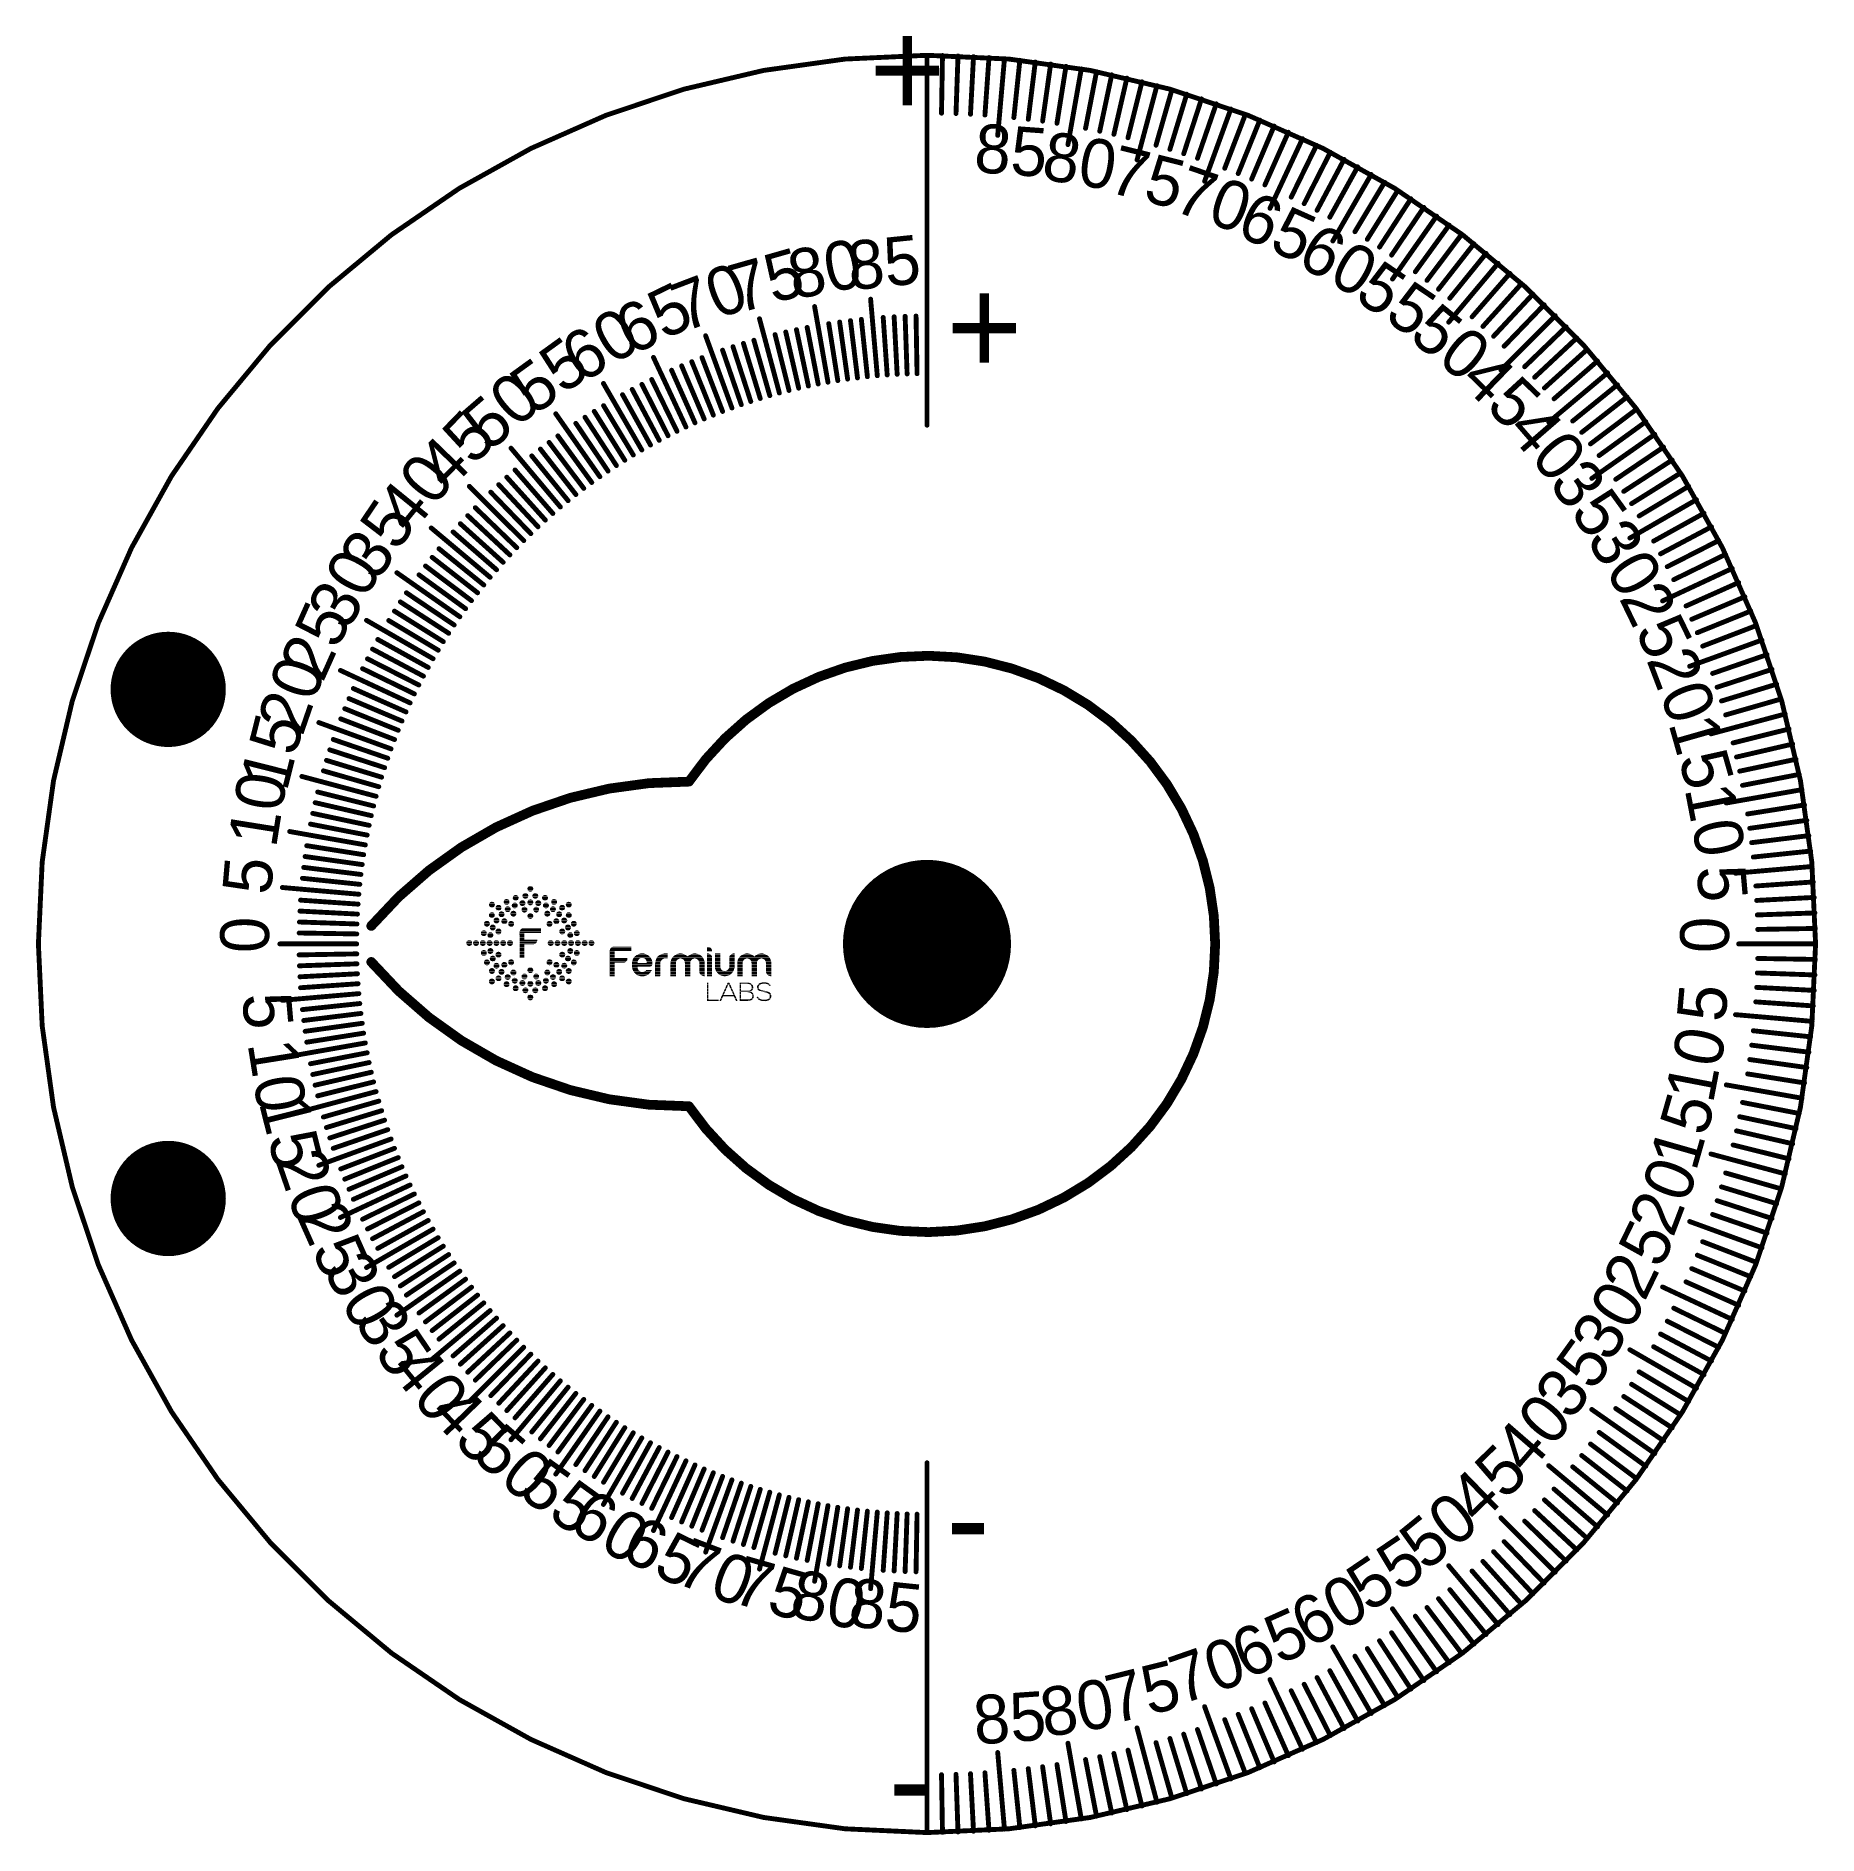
# Model space of a CAD drawing. Header units: millimetres. Extents: x 3.95 to 7.61, y 3.46 to 7.15.
import ezdxf

# ---------------------------------------------------------------- set-up
doc = ezdxf.new("R2010")
doc.units = ezdxf.units.MM
doc.header["$MEASUREMENT"] = 0
for name, color, linetype in [('BottomSolder', 6, 'Continuous'), ('Mechanical1', 6, 'Continuous'), ('PadHoleLayer', 156, 'Continuous'), ('TopOverlay', 2, 'Continuous'), ('TopSolder', 216, 'Continuous')]:
    doc.layers.add(name, color=color, linetype=linetype)

msp = doc.modelspace()

# ---------------------------------------------------------------- texts
at = {"layer": 'TopOverlay'}
for s, p in [('+', (5.6628, 6.9838)), ('+', (5.8202, 6.4562)), ('-', (5.8202, 4.0153)), ('-', (5.7021, 3.4798))]:
    msp.add_text(s, height=0.2, dxfattribs=at).set_placement(p)
for s, rotation, p in [('85', 355.9, (5.8755, 6.8728)), ('80', 350.9, (6.013, 6.8585)), ('75', 345.9, (6.1488, 6.8323)), ('70', 340.9, (6.2817, 6.7944)), ('65', 335.9, (6.4109, 6.745)), ('60', 330.9, (6.5352, 6.6846)), ('75', 15.9, (5.3935, 6.5826)), ('80', 10.9, (5.5075, 6.6114)), ('85', 5.9, (5.6237, 6.6302)), ('70', 20.9, (5.2824, 6.5439)), ('55', 325.9, (6.6538, 6.6135)), ('65', 25.9, (5.175, 6.4957)), ('50', 320.9, (6.7658, 6.5324)), ('60', 30.9, (5.0723, 6.4383)), ('55', 35.9, (4.975, 6.3722)), ('50', 40.9, (4.8839, 6.2978)), ('45', 315.9, (6.8702, 6.4419)), ('45', 45.9, (4.7995, 6.2158)), ('40', 310.9, (6.9664, 6.3425)), ('40', 50.9, (4.7226, 6.1268)), ('35', 305.9, (7.0535, 6.2352)), ('35', 55.9, (4.6538, 6.0314)), ('30', 300.9, (7.131, 6.1207)), ('30', 60.9, (4.5936, 5.9303)), ('25', 295.9, (7.1982, 5.9999)), ('25', 65.9, (4.5423, 5.8244)), ('20', 70.9, (4.5006, 5.7144)), ('20', 290.9, (7.2546, 5.8736)), ('15', 75.9, (4.4685, 5.6012)), ('15', 285.9, (7.2998, 5.743)), ('10', 80.9, (4.4465, 5.4857)), ('10', 280.9, (7.3334, 5.6089)), ('5', 85, (4.4359, 5.3898)), ('5', 275, (7.3579, 5.4476)), ('0', 90, (4.4324, 5.2722)), ('0', 90, (4.4324, 5.2722)), ('0', 90, (7.4246, 5.2722)), ('0', 90, (7.4246, 5.2722)), ('5', 85, (7.4167, 5.129)), ('5', 275, (4.3771, 5.1868)), ('10', 79.1, (7.3914, 4.9617)), ('10', 279.1, (4.3881, 5.0867)), ('15', 74.1, (7.3566, 4.8226)), ('15', 284.1, (4.4112, 4.9661)), ('20', 289.1, (4.4447, 4.848)), ('20', 69.1, (7.3097, 4.687)), ('25', 294.1, (4.4884, 4.7332)), ('25', 64.1, (7.2513, 4.5561)), ('30', 299.1, (4.542, 4.6227)), ('30', 59.1, (7.1817, 4.4307)), ('35', 304.1, (4.6049, 4.5173)), ('35', 54.1, (7.1014, 4.3119)), ('40', 309.1, (4.6768, 4.4177)), ('45', 314.1, (4.7571, 4.3248)), ('40', 49.1, (7.011, 4.2005)), ('50', 319.1, (4.8452, 4.2393)), ('45', 44.1, (6.9113, 4.0975)), ('55', 324.1, (4.9404, 4.1617)), ('60', 329.1, (5.042, 4.0928)), ('50', 39.1, (6.803, 4.0035)), ('65', 334.1, (5.1493, 4.0329)), ('70', 339.1, (5.2613, 3.9827)), ('55', 34.1, (6.6869, 3.9193)), ('75', 344.1, (5.3773, 3.9424)), ('80', 349.1, (5.4964, 3.9123)), ('85', 354.1, (5.6176, 3.8928)), ('60', 29.1, (6.5639, 3.8456)), ('65', 24.1, (6.435, 3.7828)), ('70', 19.1, (6.301, 3.7315)), ('75', 14.1, (6.1632, 3.6921)), ('80', 9.1, (6.0224, 3.6649)), ('85', 4.1, (5.8797, 3.65))]:
    msp.add_text(s, height=0.1, rotation=rotation, dxfattribs=at).set_placement(p)

# ---------------------------------------------------------------- blocks, each defined once
blk = doc.blocks.new('________10')
at = {"layer": 'TopOverlay', "const_width": 0.00025}
for points in [[(0.1178, 0.2211), (0.1256, 0.2211)], [(0.1181, 0.2214), (0.1253, 0.2214)], [(0.1186, 0.2216), (0.1251, 0.2216)], [(0.1191, 0.2219), (0.1246, 0.2219)], [(0.1196, 0.2221), (0.1241, 0.2221)], [(0.1203, 0.2224), (0.1233, 0.2224)], [(0.1261, 0.2324), (0.1378, 0.2324)], [(0.1261, 0.2321), (0.1378, 0.2321)], [(0.1261, 0.2319), (0.1378, 0.2319)], [(0.1261, 0.2316), (0.1378, 0.2316)], [(0.1261, 0.2314), (0.1378, 0.2314)], [(0.1261, 0.2311), (0.1378, 0.2311)], [(0.1261, 0.2309), (0.1378, 0.2309)], [(0.1261, 0.2306), (0.1378, 0.2306)], [(0.1261, 0.2304), (0.1378, 0.2304)], [(0.1261, 0.2301), (0.1378, 0.2301)], [(0.1261, 0.2299), (0.1378, 0.2299)], [(0.1263, 0.2331), (0.1376, 0.2331)], [(0.1263, 0.2329), (0.1376, 0.2329)], [(0.1263, 0.2326), (0.1376, 0.2326)], [(0.1263, 0.2296), (0.1376, 0.2296)], [(0.1263, 0.2294), (0.1376, 0.2294)], [(0.1263, 0.2291), (0.1376, 0.2291)], [(0.1266, 0.2336), (0.1373, 0.2336)], [(0.1266, 0.2334), (0.1373, 0.2334)], [(0.1266, 0.2289), (0.1373, 0.2289)], [(0.1266, 0.2286), (0.1373, 0.2286)], [(0.1268, 0.2341), (0.1371, 0.2341)], [(0.1268, 0.2339), (0.1371, 0.2339)], [(0.1268, 0.2284), (0.1371, 0.2284)], [(0.1268, 0.2281), (0.1371, 0.2281)], [(0.1271, 0.2346), (0.1366, 0.2346)], [(0.1271, 0.2344), (0.1368, 0.2344)], [(0.1271, 0.2279), (0.1368, 0.2279)], [(0.1271, 0.2276), (0.1368, 0.2276)], [(0.1273, 0.2349), (0.1366, 0.2349)], [(0.1273, 0.2274), (0.1366, 0.2274)], [(0.1276, 0.2351), (0.1363, 0.2351)], [(0.1276, 0.2271), (0.1363, 0.2271)], [(0.1278, 0.2354), (0.1361, 0.2354)], [(0.1278, 0.2269), (0.1361, 0.2269)], [(0.1281, 0.2356), (0.1358, 0.2356)], [(0.1281, 0.2266), (0.1358, 0.2266)], [(0.1283, 0.2264), (0.1356, 0.2264)], [(0.1286, 0.2359), (0.1353, 0.2359)], [(0.1288, 0.2361), (0.1351, 0.2361)], [(0.1288, 0.2261), (0.1351, 0.2261)], [(0.1291, 0.2259), (0.1346, 0.2259)], [(0.1293, 0.2364), (0.1346, 0.2364)], [(0.1298, 0.2366), (0.1341, 0.2366)], [(0.1298, 0.2256), (0.1341, 0.2256)], [(0.1306, 0.2369), (0.1333, 0.2369)], [(0.1306, 0.2254), (0.1333, 0.2254)], [(0.1383, 0.2211), (0.1461, 0.2211)], [(0.1386, 0.2214), (0.1458, 0.2214)], [(0.1388, 0.2216), (0.1453, 0.2216)], [(0.1393, 0.2219), (0.1448, 0.2219)], [(0.1398, 0.2221), (0.1443, 0.2221)], [(0.1406, 0.2224), (0.1436, 0.2224)], [(0.0473, 0.1996), (0.0591, 0.1996)], [(0.0473, 0.1994), (0.0591, 0.1994)], [(0.0473, 0.1991), (0.0591, 0.1991)], [(0.0473, 0.1989), (0.0591, 0.1989)], [(0.0473, 0.1986), (0.0591, 0.1986)], [(0.0473, 0.1984), (0.0591, 0.1984)], [(0.0473, 0.1981), (0.0591, 0.1981)], [(0.0473, 0.1979), (0.0591, 0.1979)], [(0.0473, 0.1976), (0.0591, 0.1976)], [(0.0473, 0.1974), (0.0591, 0.1974)], [(0.0476, 0.2004), (0.0588, 0.2004)], [(0.0476, 0.2001), (0.0588, 0.2001)], [(0.0476, 0.1999), (0.0591, 0.1999)], [(0.0476, 0.1971), (0.0591, 0.1971)], [(0.0476, 0.1969), (0.0588, 0.1969)], [(0.0476, 0.1966), (0.0588, 0.1966)], [(0.0478, 0.2011), (0.0586, 0.2011)], [(0.0478, 0.2009), (0.0586, 0.2009)], [(0.0478, 0.2006), (0.0588, 0.2006)], [(0.0478, 0.1964), (0.0588, 0.1964)], [(0.0478, 0.1961), (0.0586, 0.1961)], [(0.0481, 0.2014), (0.0583, 0.2014)], [(0.0481, 0.1959), (0.0586, 0.1959)], [(0.0481, 0.1956), (0.0583, 0.1956)], [(0.0483, 0.2019), (0.0581, 0.2019)], [(0.0483, 0.2016), (0.0583, 0.2016)], [(0.0483, 0.1954), (0.0583, 0.1954)], [(0.0483, 0.1951), (0.0581, 0.1951)], [(0.0486, 0.2021), (0.0578, 0.2021)], [(0.0486, 0.1949), (0.0578, 0.1949)], [(0.0488, 0.2024), (0.0578, 0.2024)], [(0.0488, 0.1946), (0.0576, 0.1946)], [(0.0491, 0.2026), (0.0576, 0.2026)], [(0.0491, 0.1944), (0.0576, 0.1944)], [(0.0493, 0.2029), (0.0573, 0.2029)], [(0.0493, 0.1941), (0.0573, 0.1941)], [(0.0496, 0.2031), (0.0571, 0.2031)], [(0.0496, 0.1939), (0.0568, 0.1939)], [(0.0498, 0.2034), (0.0566, 0.2034)], [(0.0498, 0.1936), (0.0566, 0.1936)], [(0.0503, 0.2036), (0.0563, 0.2036)], [(0.0503, 0.1934), (0.0561, 0.1934)], [(0.0508, 0.2039), (0.0558, 0.2039)], [(0.0508, 0.1931), (0.0556, 0.1931)], [(0.0513, 0.2041), (0.0551, 0.2041)], [(0.0516, 0.1929), (0.0551, 0.1929)], [(0.0523, 0.2044), (0.0541, 0.2044)], [(0.0528, 0.1926), (0.0536, 0.1926)], [(0.0608, 0.1931), (0.0726, 0.1931)], [(0.0608, 0.1929), (0.0726, 0.1929)], [(0.0608, 0.1926), (0.0726, 0.1926)], [(0.0608, 0.1924), (0.0726, 0.1924)], [(0.0608, 0.1921), (0.0726, 0.1921)], [(0.0608, 0.1919), (0.0726, 0.1919)], [(0.0608, 0.1916), (0.0726, 0.1916)], [(0.0608, 0.1914), (0.0726, 0.1914)], [(0.0611, 0.1941), (0.0723, 0.1941)], [(0.0611, 0.1939), (0.0726, 0.1939)], [(0.0611, 0.1936), (0.0726, 0.1936)], [(0.0611, 0.1934), (0.0726, 0.1934)], [(0.0611, 0.1911), (0.0726, 0.1911)], [(0.0611, 0.1909), (0.0726, 0.1909)], [(0.0611, 0.1906), (0.0726, 0.1906)], [(0.0611, 0.1904), (0.0723, 0.1904)], [(0.0613, 0.1946), (0.0721, 0.1946)], [(0.0613, 0.1944), (0.0723, 0.1944)], [(0.0613, 0.1901), (0.0723, 0.1901)], [(0.0613, 0.1899), (0.0723, 0.1899)], [(0.0616, 0.1951), (0.0718, 0.1951)], [(0.0616, 0.1949), (0.0721, 0.1949)], [(0.0616, 0.1896), (0.0721, 0.1896)], [(0.0616, 0.1894), (0.0721, 0.1894)], [(0.0618, 0.1954), (0.0718, 0.1954)], [(0.0618, 0.1891), (0.0718, 0.1891)], [(0.0618, 0.1889), (0.0716, 0.1889)], [(0.0621, 0.1959), (0.0713, 0.1959)], [(0.0621, 0.1956), (0.0716, 0.1956)], [(0.0621, 0.1886), (0.0716, 0.1886)], [(0.0623, 0.1961), (0.0713, 0.1961)], [(0.0623, 0.1884), (0.0713, 0.1884)], [(0.0626, 0.1964), (0.0711, 0.1964)], [(0.0626, 0.1881), (0.0711, 0.1881)], [(0.0628, 0.1966), (0.0708, 0.1966)], [(0.0628, 0.1879), (0.0708, 0.1879)], [(0.0631, 0.1969), (0.0703, 0.1969)], [(0.0631, 0.1876), (0.0706, 0.1876)], [(0.0633, 0.1874), (0.0703, 0.1874)], [(0.0636, 0.1971), (0.0701, 0.1971)], [(0.0638, 0.1974), (0.0696, 0.1974)], [(0.0638, 0.1871), (0.0698, 0.1871)], [(0.0641, 0.1869), (0.0693, 0.1869)], [(0.0643, 0.1976), (0.0691, 0.1976)], [(0.0648, 0.1866), (0.0688, 0.1866)], [(0.0651, 0.1979), (0.0683, 0.1979)], [(0.0658, 0.1864), (0.0678, 0.1864)], [(0.0708, 0.1844), (0.0751, 0.1844)], [(0.0716, 0.1846), (0.0741, 0.1846)], [(0.0773, 0.2051), (0.0891, 0.2051)], [(0.0773, 0.2049), (0.0891, 0.2049)], [(0.0773, 0.2046), (0.0891, 0.2046)], [(0.0773, 0.2044), (0.0891, 0.2044)], [(0.0773, 0.2041), (0.0891, 0.2041)], [(0.0773, 0.2039), (0.0891, 0.2039)], [(0.0773, 0.2036), (0.0891, 0.2036)], [(0.0773, 0.2034), (0.0891, 0.2034)], [(0.0773, 0.2031), (0.0891, 0.2031)], [(0.0776, 0.2061), (0.0888, 0.2061)], [(0.0776, 0.2059), (0.0888, 0.2059)], [(0.0776, 0.2056), (0.0891, 0.2056)], [(0.0776, 0.2054), (0.0891, 0.2054)], [(0.0776, 0.2029), (0.0891, 0.2029)], [(0.0776, 0.2026), (0.0891, 0.2026)], [(0.0776, 0.2024), (0.0888, 0.2024)], [(0.0776, 0.2021), (0.0888, 0.2021)], [(0.0778, 0.2066), (0.0886, 0.2066)], [(0.0778, 0.2064), (0.0888, 0.2064)], [(0.0778, 0.2019), (0.0888, 0.2019)], [(0.0778, 0.2016), (0.0886, 0.2016)], [(0.0781, 0.2071), (0.0883, 0.2071)], [(0.0781, 0.2069), (0.0886, 0.2069)], [(0.0781, 0.2014), (0.0886, 0.2014)], [(0.0781, 0.2011), (0.0883, 0.2011)], [(0.0783, 0.2074), (0.0883, 0.2074)], [(0.0783, 0.2009), (0.0881, 0.2009)], [(0.0786, 0.2079), (0.0878, 0.2079)], [(0.0786, 0.2076), (0.0881, 0.2076)], [(0.0786, 0.2006), (0.0881, 0.2006)], [(0.0788, 0.2081), (0.0876, 0.2081)], [(0.0788, 0.2004), (0.0878, 0.2004)], [(0.0788, 0.2001), (0.0876, 0.2001)], [(0.0791, 0.2084), (0.0873, 0.2084)], [(0.0791, 0.1999), (0.0873, 0.1999)], [(0.0793, 0.2086), (0.0871, 0.2086)], [(0.0796, 0.2089), (0.0868, 0.2089)], [(0.0796, 0.1996), (0.0871, 0.1996)], [(0.0796, 0.1899), (0.0916, 0.1899)], [(0.0796, 0.1896), (0.0916, 0.1896)], [(0.0796, 0.1894), (0.0916, 0.1894)], [(0.0796, 0.1891), (0.0916, 0.1891)], [(0.0796, 0.1889), (0.0916, 0.1889)], [(0.0796, 0.1886), (0.0916, 0.1886)], [(0.0798, 0.1994), (0.0868, 0.1994)], [(0.0798, 0.1909), (0.0913, 0.1909)], [(0.0798, 0.1906), (0.0913, 0.1906)], [(0.0798, 0.1904), (0.0913, 0.1904)], [(0.0798, 0.1901), (0.0913, 0.1901)], [(0.0798, 0.1884), (0.0913, 0.1884)], [(0.0798, 0.1881), (0.0913, 0.1881)], [(0.0798, 0.1879), (0.0913, 0.1879)], [(0.0798, 0.1876), (0.0913, 0.1876)], [(0.0801, 0.2091), (0.0866, 0.2091)], [(0.0801, 0.1991), (0.0863, 0.1991)], [(0.0801, 0.1916), (0.0911, 0.1916)], [(0.0801, 0.1914), (0.0911, 0.1914)], [(0.0801, 0.1911), (0.0911, 0.1911)], [(0.0801, 0.1874), (0.0911, 0.1874)], [(0.0801, 0.1871), (0.0911, 0.1871)], [(0.0801, 0.1869), (0.0911, 0.1869)], [(0.0803, 0.1921), (0.0908, 0.1921)], [(0.0803, 0.1919), (0.0908, 0.1919)], [(0.0803, 0.1866), (0.0908, 0.1866)], [(0.0803, 0.1864), (0.0908, 0.1864)], [(0.0806, 0.2094), (0.0861, 0.2094)], [(0.0806, 0.1989), (0.0858, 0.1989)], [(0.0806, 0.1924), (0.0906, 0.1924)], [(0.0806, 0.1861), (0.0906, 0.1861)], [(0.0808, 0.1929), (0.0903, 0.1929)], [(0.0808, 0.1926), (0.0903, 0.1926)], [(0.0808, 0.1859), (0.0903, 0.1859)], [(0.0808, 0.1856), (0.0903, 0.1856)], [(0.0811, 0.2096), (0.0856, 0.2096)], [(0.0811, 0.1986), (0.0853, 0.1986)], [(0.0811, 0.1931), (0.0901, 0.1931)], [(0.0811, 0.1854), (0.0901, 0.1854)], [(0.0813, 0.1934), (0.0898, 0.1934)], [(0.0813, 0.1851), (0.0898, 0.1851)], [(0.0816, 0.1936), (0.0896, 0.1936)], [(0.0816, 0.1849), (0.0896, 0.1849)], [(0.0818, 0.2099), (0.0848, 0.2099)], [(0.0818, 0.1939), (0.0893, 0.1939)], [(0.0818, 0.1846), (0.0893, 0.1846)], [(0.0821, 0.1984), (0.0846, 0.1984)], [(0.0821, 0.1844), (0.0891, 0.1844)], [(0.0823, 0.1941), (0.0888, 0.1941)], [(0.0826, 0.1944), (0.0886, 0.1944)], [(0.0831, 0.1946), (0.0881, 0.1946)], [(0.0838, 0.1949), (0.0873, 0.1949)], [(0.0851, 0.1951), (0.0861, 0.1951)], [(0.0931, 0.1844), (0.1013, 0.1844)], [(0.0933, 0.1846), (0.1008, 0.1846)], [(0.0938, 0.1849), (0.1006, 0.1849)], [(0.0941, 0.1979), (0.1058, 0.1979)], [(0.0941, 0.1976), (0.1058, 0.1976)], [(0.0941, 0.1974), (0.1058, 0.1974)], [(0.0941, 0.1971), (0.1058, 0.1971)], [(0.0941, 0.1969), (0.1058, 0.1969)], [(0.0941, 0.1966), (0.1058, 0.1966)], [(0.0941, 0.1964), (0.1058, 0.1964)], [(0.0941, 0.1961), (0.1058, 0.1961)], [(0.0941, 0.1959), (0.1058, 0.1959)], [(0.0941, 0.1851), (0.1003, 0.1851)], [(0.0943, 0.1989), (0.1056, 0.1989)], [(0.0943, 0.1986), (0.1056, 0.1986)], [(0.0943, 0.1984), (0.1058, 0.1984)], [(0.0943, 0.1981), (0.1058, 0.1981)], [(0.0943, 0.1956), (0.1058, 0.1956)], [(0.0943, 0.1954), (0.1058, 0.1954)], [(0.0943, 0.1951), (0.1056, 0.1951)], [(0.0946, 0.1994), (0.1053, 0.1994)], [(0.0946, 0.1991), (0.1056, 0.1991)], [(0.0946, 0.1949), (0.1056, 0.1949)], [(0.0946, 0.1946), (0.1056, 0.1946)], [(0.0946, 0.1944), (0.1053, 0.1944)], [(0.0946, 0.1854), (0.0998, 0.1854)], [(0.0948, 0.1999), (0.1051, 0.1999)], [(0.0948, 0.1996), (0.1053, 0.1996)], [(0.0948, 0.1941), (0.1053, 0.1941)], [(0.0948, 0.1939), (0.1051, 0.1939)], [(0.0951, 0.2004), (0.1048, 0.2004)], [(0.0951, 0.2001), (0.1051, 0.2001)], [(0.0951, 0.1936), (0.1048, 0.1936)], [(0.0951, 0.1856), (0.0991, 0.1856)], [(0.0953, 0.2006), (0.1046, 0.2006)], [(0.0953, 0.1934), (0.1048, 0.1934)], [(0.0956, 0.2009), (0.1043, 0.2009)], [(0.0956, 0.1931), (0.1046, 0.1931)], [(0.0958, 0.2126), (0.1078, 0.2126)], [(0.0958, 0.2124), (0.1078, 0.2124)], [(0.0958, 0.2121), (0.1078, 0.2121)], [(0.0958, 0.2011), (0.1041, 0.2011)], [(0.0958, 0.1929), (0.1043, 0.1929)], [(0.0961, 0.2141), (0.1076, 0.2141)], [(0.0961, 0.2139), (0.1076, 0.2139)], [(0.0961, 0.2136), (0.1076, 0.2136)], [(0.0961, 0.2134), (0.1076, 0.2134)], [(0.0961, 0.2131), (0.1078, 0.2131)], [(0.0961, 0.2129), (0.1078, 0.2129)], [(0.0961, 0.2119), (0.1078, 0.2119)], [(0.0961, 0.2116), (0.1078, 0.2116)], [(0.0961, 0.2114), (0.1076, 0.2114)], [(0.0961, 0.2111), (0.1076, 0.2111)], [(0.0961, 0.2109), (0.1076, 0.2109)], [(0.0961, 0.2014), (0.1038, 0.2014)], [(0.0961, 0.1926), (0.1041, 0.1926)], [(0.0961, 0.1859), (0.0983, 0.1859)], [(0.0963, 0.2146), (0.1073, 0.2146)], [(0.0963, 0.2144), (0.1073, 0.2144)], [(0.0963, 0.2106), (0.1076, 0.2106)], [(0.0963, 0.2104), (0.1073, 0.2104)], [(0.0963, 0.2101), (0.1073, 0.2101)], [(0.0963, 0.2016), (0.1036, 0.2016)], [(0.0963, 0.1924), (0.1038, 0.1924)], [(0.0966, 0.2151), (0.1071, 0.2151)], [(0.0966, 0.2149), (0.1073, 0.2149)], [(0.0966, 0.2099), (0.1071, 0.2099)], [(0.0966, 0.2096), (0.1071, 0.2096)], [(0.0966, 0.1921), (0.1033, 0.1921)], [(0.0968, 0.2156), (0.1068, 0.2156)], [(0.0968, 0.2154), (0.1071, 0.2154)], [(0.0968, 0.2094), (0.1068, 0.2094)], [(0.0968, 0.2019), (0.1033, 0.2019)], [(0.0971, 0.2159), (0.1066, 0.2159)], [(0.0971, 0.2091), (0.1068, 0.2091)], [(0.0971, 0.2089), (0.1066, 0.2089)], [(0.0971, 0.2021), (0.1028, 0.2021)], [(0.0971, 0.1919), (0.1031, 0.1919)], [(0.0973, 0.2164), (0.1063, 0.2164)], [(0.0973, 0.2161), (0.1066, 0.2161)], [(0.0973, 0.2086), (0.1063, 0.2086)], [(0.0973, 0.1916), (0.1026, 0.1916)], [(0.0976, 0.2166), (0.1061, 0.2166)], [(0.0976, 0.2084), (0.1061, 0.2084)], [(0.0976, 0.2024), (0.1023, 0.2024)], [(0.0978, 0.2169), (0.1058, 0.2169)], [(0.0978, 0.2081), (0.1058, 0.2081)], [(0.0981, 0.2079), (0.1056, 0.2079)], [(0.0981, 0.1914), (0.1021, 0.1914)], [(0.0983, 0.2171), (0.1056, 0.2171)], [(0.0983, 0.2076), (0.1053, 0.2076)], [(0.0983, 0.2026), (0.1016, 0.2026)], [(0.0986, 0.2174), (0.1051, 0.2174)], [(0.0988, 0.2074), (0.1048, 0.2074)], [(0.0988, 0.1911), (0.1011, 0.1911)], [(0.0991, 0.2176), (0.1046, 0.2176)], [(0.0993, 0.2071), (0.1046, 0.2071)], [(0.0996, 0.2179), (0.1041, 0.2179)], [(0.0998, 0.2069), (0.1038, 0.2069)], [(0.1003, 0.2181), (0.1036, 0.2181)], [(0.1008, 0.2066), (0.1028, 0.2066)], [(0.1098, 0.2031), (0.1213, 0.2031)], [(0.1098, 0.2029), (0.1216, 0.2029)], [(0.1098, 0.2026), (0.1216, 0.2026)], [(0.1098, 0.2024), (0.1216, 0.2024)], [(0.1098, 0.2021), (0.1216, 0.2021)], [(0.1098, 0.2019), (0.1216, 0.2019)], [(0.1098, 0.2016), (0.1216, 0.2016)], [(0.1098, 0.2014), (0.1216, 0.2014)], [(0.1098, 0.2011), (0.1216, 0.2011)], [(0.1098, 0.2009), (0.1216, 0.2009)], [(0.1098, 0.2006), (0.1216, 0.2006)], [(0.1098, 0.2004), (0.1213, 0.2004)], [(0.1101, 0.2039), (0.1211, 0.2039)], [(0.1101, 0.2036), (0.1213, 0.2036)], [(0.1101, 0.2034), (0.1213, 0.2034)], [(0.1101, 0.2001), (0.1213, 0.2001)], [(0.1101, 0.1999), (0.1213, 0.1999)], [(0.1101, 0.1996), (0.1213, 0.1996)], [(0.1103, 0.2044), (0.1208, 0.2044)], [(0.1103, 0.2041), (0.1211, 0.2041)], [(0.1103, 0.1994), (0.1211, 0.1994)], [(0.1103, 0.1991), (0.1211, 0.1991)], [(0.1106, 0.2049), (0.1206, 0.2049)], [(0.1106, 0.2046), (0.1208, 0.2046)], [(0.1106, 0.1989), (0.1208, 0.1989)], [(0.1106, 0.1986), (0.1208, 0.1986)], [(0.1108, 0.2051), (0.1206, 0.2051)], [(0.1108, 0.1984), (0.1206, 0.1984)], [(0.1108, 0.1981), (0.1203, 0.1981)], [(0.1111, 0.2054), (0.1203, 0.2054)], [(0.1111, 0.1979), (0.1201, 0.1979)], [(0.1113, 0.2056), (0.1201, 0.2056)], [(0.1113, 0.1976), (0.1201, 0.1976)], [(0.1116, 0.2059), (0.1198, 0.2059)], [(0.1116, 0.1974), (0.1198, 0.1974)], [(0.1118, 0.2061), (0.1196, 0.2061)], [(0.1118, 0.1971), (0.1193, 0.1971)], [(0.1121, 0.2064), (0.1193, 0.2064)], [(0.1123, 0.2066), (0.1188, 0.2066)], [(0.1123, 0.1969), (0.1191, 0.1969)], [(0.1126, 0.1966), (0.1188, 0.1966)], [(0.1128, 0.2069), (0.1186, 0.2069)], [(0.1131, 0.1964), (0.1183, 0.1964)], [(0.1133, 0.2071), (0.1181, 0.2071)], [(0.1136, 0.1961), (0.1176, 0.1961)], [(0.1141, 0.2074), (0.1173, 0.2074)], [(0.1141, 0.1899), (0.1256, 0.1899)], [(0.1141, 0.1896), (0.1256, 0.1896)], [(0.1141, 0.1894), (0.1256, 0.1894)], [(0.1141, 0.1891), (0.1258, 0.1891)], [(0.1141, 0.1889), (0.1258, 0.1889)], [(0.1141, 0.1886), (0.1258, 0.1886)], [(0.1141, 0.1884), (0.1258, 0.1884)], [(0.1141, 0.1881), (0.1258, 0.1881)], [(0.1141, 0.1879), (0.1258, 0.1879)], [(0.1141, 0.1876), (0.1258, 0.1876)], [(0.1141, 0.1874), (0.1258, 0.1874)], [(0.1141, 0.1871), (0.1256, 0.1871)], [(0.1141, 0.1869), (0.1256, 0.1869)], [(0.1143, 0.1906), (0.1253, 0.1906)], [(0.1143, 0.1904), (0.1253, 0.1904)], [(0.1143, 0.1901), (0.1256, 0.1901)], [(0.1143, 0.1866), (0.1256, 0.1866)], [(0.1143, 0.1864), (0.1256, 0.1864)], [(0.1143, 0.1861), (0.1253, 0.1861)], [(0.1146, 0.1959), (0.1168, 0.1959)], [(0.1146, 0.1911), (0.1251, 0.1911)], [(0.1146, 0.1909), (0.1253, 0.1909)], [(0.1146, 0.1859), (0.1253, 0.1859)], [(0.1146, 0.1856), (0.1251, 0.1856)], [(0.1148, 0.1914), (0.1248, 0.1914)], [(0.1148, 0.1854), (0.1251, 0.1854)], [(0.1148, 0.1851), (0.1248, 0.1851)], [(0.1151, 0.1919), (0.1246, 0.1919)], [(0.1151, 0.1916), (0.1248, 0.1916)], [(0.1151, 0.1849), (0.1246, 0.1849)], [(0.1153, 0.1921), (0.1243, 0.1921)], [(0.1153, 0.1846), (0.1246, 0.1846)], [(0.1156, 0.1924), (0.1241, 0.1924)], [(0.1156, 0.1844), (0.1243, 0.1844)], [(0.1158, 0.2176), (0.1276, 0.2176)], [(0.1158, 0.2174), (0.1276, 0.2174)], [(0.1158, 0.2171), (0.1276, 0.2171)], [(0.1158, 0.2169), (0.1276, 0.2169)], [(0.1158, 0.2166), (0.1276, 0.2166)], [(0.1158, 0.2164), (0.1276, 0.2164)], [(0.1158, 0.2161), (0.1276, 0.2161)], [(0.1158, 0.2159), (0.1276, 0.2159)], [(0.1158, 0.1926), (0.1238, 0.1926)], [(0.1161, 0.2186), (0.1273, 0.2186)], [(0.1161, 0.2184), (0.1273, 0.2184)], [(0.1161, 0.2181), (0.1276, 0.2181)], [(0.1161, 0.2179), (0.1276, 0.2179)], [(0.1161, 0.2156), (0.1276, 0.2156)], [(0.1161, 0.2154), (0.1276, 0.2154)], [(0.1161, 0.2151), (0.1276, 0.2151)], [(0.1161, 0.2149), (0.1273, 0.2149)], [(0.1161, 0.1929), (0.1236, 0.1929)], [(0.1163, 0.2191), (0.1271, 0.2191)], [(0.1163, 0.2189), (0.1273, 0.2189)], [(0.1163, 0.2146), (0.1273, 0.2146)], [(0.1163, 0.2144), (0.1273, 0.2144)], [(0.1163, 0.2141), (0.1271, 0.2141)], [(0.1163, 0.1931), (0.1233, 0.1931)], [(0.1166, 0.2196), (0.1268, 0.2196)], [(0.1166, 0.2194), (0.1271, 0.2194)], [(0.1166, 0.2139), (0.1271, 0.2139)], [(0.1166, 0.2136), (0.1268, 0.2136)], [(0.1168, 0.2199), (0.1268, 0.2199)], [(0.1168, 0.2134), (0.1266, 0.2134)], [(0.1168, 0.1934), (0.1228, 0.1934)], [(0.1171, 0.2204), (0.1263, 0.2204)], [(0.1171, 0.2201), (0.1266, 0.2201)], [(0.1171, 0.2131), (0.1266, 0.2131)], [(0.1173, 0.2206), (0.1261, 0.2206)], [(0.1173, 0.2129), (0.1263, 0.2129)], [(0.1173, 0.1936), (0.1226, 0.1936)], [(0.1176, 0.2209), (0.1258, 0.2209)], [(0.1176, 0.2126), (0.1261, 0.2126)], [(0.1178, 0.2124), (0.1258, 0.2124)], [(0.1178, 0.1939), (0.1218, 0.1939)], [(0.1181, 0.2121), (0.1256, 0.2121)], [(0.1183, 0.2119), (0.1253, 0.2119)], [(0.1186, 0.2116), (0.1248, 0.2116)], [(0.1188, 0.1941), (0.1211, 0.1941)], [(0.1191, 0.2114), (0.1243, 0.2114)], [(0.1198, 0.2111), (0.1238, 0.2111)], [(0.1206, 0.2109), (0.1231, 0.2109)], [(0.1261, 0.2046), (0.1378, 0.2046)], [(0.1261, 0.2044), (0.1378, 0.2044)], [(0.1261, 0.2041), (0.1378, 0.2041)], [(0.1261, 0.2039), (0.1378, 0.2039)], [(0.1261, 0.2036), (0.1378, 0.2036)], [(0.1261, 0.2034), (0.1378, 0.2034)], [(0.1261, 0.2031), (0.1378, 0.2031)], [(0.1261, 0.2029), (0.1378, 0.2029)], [(0.1261, 0.2026), (0.1378, 0.2026)], [(0.1261, 0.2024), (0.1378, 0.2024)], [(0.1261, 0.2021), (0.1378, 0.2021)], [(0.1263, 0.2054), (0.1376, 0.2054)], [(0.1263, 0.2051), (0.1376, 0.2051)], [(0.1263, 0.2049), (0.1376, 0.2049)], [(0.1263, 0.2019), (0.1376, 0.2019)], [(0.1263, 0.2016), (0.1376, 0.2016)], [(0.1263, 0.2014), (0.1376, 0.2014)], [(0.1263, 0.2011), (0.1373, 0.2011)], [(0.1266, 0.2059), (0.1373, 0.2059)], [(0.1266, 0.2056), (0.1373, 0.2056)], [(0.1266, 0.2009), (0.1373, 0.2009)], [(0.1266, 0.2006), (0.1373, 0.2006)], [(0.1268, 0.2064), (0.1371, 0.2064)], [(0.1268, 0.2061), (0.1371, 0.2061)], [(0.1268, 0.2004), (0.1371, 0.2004)], [(0.1271, 0.2066), (0.1368, 0.2066)], [(0.1271, 0.2001), (0.1368, 0.2001)], [(0.1271, 0.1999), (0.1368, 0.1999)], [(0.1273, 0.2071), (0.1366, 0.2071)], [(0.1273, 0.2069), (0.1366, 0.2069)], [(0.1273, 0.1996), (0.1366, 0.1996)], [(0.1276, 0.2074), (0.1363, 0.2074)], [(0.1276, 0.1994), (0.1363, 0.1994)], [(0.1278, 0.2076), (0.1361, 0.2076)], [(0.1278, 0.1991), (0.1361, 0.1991)], [(0.1281, 0.1989), (0.1358, 0.1989)], [(0.1283, 0.2079), (0.1356, 0.2079)], [(0.1283, 0.1986), (0.1356, 0.1986)], [(0.1286, 0.2081), (0.1353, 0.2081)], [(0.1286, 0.1984), (0.1353, 0.1984)], [(0.1288, 0.2084), (0.1351, 0.2084)], [(0.1291, 0.1981), (0.1348, 0.1981)], [(0.1293, 0.2086), (0.1346, 0.2086)], [(0.1296, 0.1979), (0.1343, 0.1979)], [(0.1301, 0.2089), (0.1338, 0.2089)], [(0.1303, 0.1976), (0.1336, 0.1976)], [(0.1311, 0.2091), (0.1328, 0.2091)], [(0.1363, 0.2181), (0.1478, 0.2181)], [(0.1363, 0.2179), (0.1478, 0.2179)], [(0.1363, 0.2176), (0.1481, 0.2176)], [(0.1363, 0.2174), (0.1481, 0.2174)], [(0.1363, 0.2171), (0.1481, 0.2171)], [(0.1363, 0.2169), (0.1481, 0.2169)], [(0.1363, 0.2166), (0.1481, 0.2166)], [(0.1363, 0.2164), (0.1481, 0.2164)], [(0.1363, 0.2161), (0.1481, 0.2161)], [(0.1363, 0.2159), (0.1481, 0.2159)], [(0.1363, 0.2156), (0.1478, 0.2156)], [(0.1363, 0.2154), (0.1478, 0.2154)], [(0.1363, 0.2151), (0.1478, 0.2151)], [(0.1366, 0.2189), (0.1476, 0.2189)], [(0.1366, 0.2186), (0.1478, 0.2186)], [(0.1366, 0.2184), (0.1478, 0.2184)], [(0.1366, 0.2149), (0.1478, 0.2149)], [(0.1366, 0.2146), (0.1476, 0.2146)], [(0.1366, 0.2144), (0.1476, 0.2144)], [(0.1368, 0.2194), (0.1473, 0.2194)], [(0.1368, 0.2191), (0.1476, 0.2191)], [(0.1368, 0.2141), (0.1476, 0.2141)], [(0.1368, 0.2139), (0.1473, 0.2139)], [(0.1371, 0.2199), (0.1471, 0.2199)], [(0.1371, 0.2196), (0.1473, 0.2196)], [(0.1371, 0.2136), (0.1471, 0.2136)], [(0.1373, 0.2201), (0.1468, 0.2201)], [(0.1373, 0.2134), (0.1471, 0.2134)], [(0.1373, 0.2131), (0.1468, 0.2131)], [(0.1376, 0.2204), (0.1468, 0.2204)], [(0.1376, 0.2129), (0.1466, 0.2129)], [(0.1378, 0.2206), (0.1466, 0.2206)], [(0.1378, 0.2126), (0.1463, 0.2126)], [(0.1381, 0.2209), (0.1463, 0.2209)], [(0.1381, 0.2124), (0.1461, 0.2124)], [(0.1381, 0.1891), (0.1498, 0.1891)], [(0.1381, 0.1889), (0.1498, 0.1889)], [(0.1381, 0.1886), (0.1498, 0.1886)], [(0.1381, 0.1884), (0.1498, 0.1884)], [(0.1381, 0.1881), (0.1498, 0.1881)], [(0.1381, 0.1879), (0.1498, 0.1879)], [(0.1381, 0.1876), (0.1498, 0.1876)], [(0.1381, 0.1874), (0.1498, 0.1874)], [(0.1383, 0.2121), (0.1458, 0.2121)], [(0.1383, 0.1901), (0.1496, 0.1901)], [(0.1383, 0.1899), (0.1498, 0.1899)], [(0.1383, 0.1896), (0.1498, 0.1896)], [(0.1383, 0.1894), (0.1498, 0.1894)], [(0.1383, 0.1871), (0.1498, 0.1871)], [(0.1383, 0.1869), (0.1498, 0.1869)], [(0.1383, 0.1866), (0.1496, 0.1866)], [(0.1383, 0.1864), (0.1496, 0.1864)], [(0.1386, 0.2119), (0.1456, 0.2119)], [(0.1386, 0.1909), (0.1493, 0.1909)], [(0.1386, 0.1906), (0.1496, 0.1906)], [(0.1386, 0.1904), (0.1496, 0.1904)], [(0.1386, 0.1861), (0.1496, 0.1861)], [(0.1386, 0.1859), (0.1493, 0.1859)], [(0.1388, 0.1911), (0.1493, 0.1911)], [(0.1388, 0.1856), (0.1493, 0.1856)], [(0.1388, 0.1854), (0.1491, 0.1854)], [(0.1391, 0.2116), (0.1453, 0.2116)], [(0.1391, 0.1916), (0.1488, 0.1916)], [(0.1391, 0.1914), (0.1491, 0.1914)], [(0.1391, 0.1851), (0.1491, 0.1851)], [(0.1393, 0.1919), (0.1488, 0.1919)], [(0.1393, 0.1849), (0.1488, 0.1849)], [(0.1393, 0.1846), (0.1486, 0.1846)], [(0.1396, 0.2114), (0.1448, 0.2114)], [(0.1396, 0.1921), (0.1486, 0.1921)], [(0.1396, 0.1844), (0.1483, 0.1844)], [(0.1398, 0.1924), (0.1483, 0.1924)], [(0.1401, 0.2111), (0.1441, 0.2111)], [(0.1401, 0.1926), (0.1481, 0.1926)], [(0.1403, 0.1929), (0.1478, 0.1929)], [(0.1406, 0.1931), (0.1476, 0.1931)], [(0.1408, 0.2109), (0.1433, 0.2109)], [(0.1408, 0.1934), (0.1471, 0.1934)], [(0.1413, 0.1936), (0.1466, 0.1936)], [(0.1421, 0.1939), (0.1461, 0.1939)], [(0.1423, 0.2029), (0.1541, 0.2029)], [(0.1423, 0.2026), (0.1541, 0.2026)], [(0.1423, 0.2024), (0.1541, 0.2024)], [(0.1423, 0.2021), (0.1541, 0.2021)], [(0.1423, 0.2019), (0.1541, 0.2019)], [(0.1423, 0.2016), (0.1541, 0.2016)], [(0.1423, 0.2014), (0.1541, 0.2014)], [(0.1423, 0.2011), (0.1541, 0.2011)], [(0.1423, 0.2009), (0.1541, 0.2009)], [(0.1423, 0.2006), (0.1541, 0.2006)], [(0.1426, 0.2036), (0.1538, 0.2036)], [(0.1426, 0.2034), (0.1538, 0.2034)], [(0.1426, 0.2031), (0.1541, 0.2031)], [(0.1426, 0.2004), (0.1541, 0.2004)], [(0.1426, 0.2001), (0.1538, 0.2001)], [(0.1426, 0.1999), (0.1538, 0.1999)], [(0.1426, 0.1996), (0.1538, 0.1996)], [(0.1428, 0.2041), (0.1536, 0.2041)], [(0.1428, 0.2039), (0.1538, 0.2039)], [(0.1428, 0.1994), (0.1536, 0.1994)], [(0.1428, 0.1991), (0.1536, 0.1991)], [(0.1428, 0.1941), (0.1451, 0.1941)], [(0.1431, 0.2046), (0.1533, 0.2046)], [(0.1431, 0.2044), (0.1536, 0.2044)], [(0.1431, 0.1989), (0.1533, 0.1989)], [(0.1431, 0.1986), (0.1533, 0.1986)], [(0.1433, 0.2051), (0.1531, 0.2051)], [(0.1433, 0.2049), (0.1533, 0.2049)], [(0.1433, 0.1984), (0.1531, 0.1984)], [(0.1436, 0.2054), (0.1528, 0.2054)], [(0.1436, 0.1981), (0.1531, 0.1981)], [(0.1438, 0.2056), (0.1526, 0.2056)], [(0.1438, 0.1979), (0.1528, 0.1979)], [(0.1438, 0.1976), (0.1526, 0.1976)], [(0.1441, 0.2059), (0.1523, 0.2059)], [(0.1441, 0.1974), (0.1523, 0.1974)], [(0.1443, 0.2061), (0.1521, 0.2061)], [(0.1446, 0.2064), (0.1518, 0.2064)], [(0.1446, 0.1971), (0.1521, 0.1971)], [(0.1448, 0.1969), (0.1516, 0.1969)], [(0.1451, 0.2066), (0.1516, 0.2066)], [(0.1451, 0.1966), (0.1513, 0.1966)], [(0.1453, 0.2069), (0.1511, 0.2069)], [(0.1456, 0.1964), (0.1508, 0.1964)], [(0.1458, 0.2071), (0.1506, 0.2071)], [(0.1463, 0.1961), (0.1503, 0.1961)], [(0.1466, 0.2074), (0.1498, 0.2074)], [(0.1471, 0.1959), (0.1493, 0.1959)], [(0.1561, 0.2131), (0.1678, 0.2131)], [(0.1561, 0.2129), (0.1678, 0.2129)], [(0.1561, 0.2126), (0.1681, 0.2126)], [(0.1561, 0.2124), (0.1681, 0.2124)], [(0.1561, 0.2121), (0.1678, 0.2121)], [(0.1561, 0.2119), (0.1678, 0.2119)], [(0.1561, 0.2116), (0.1678, 0.2116)], [(0.1563, 0.2141), (0.1678, 0.2141)], [(0.1563, 0.2139), (0.1678, 0.2139)], [(0.1563, 0.2136), (0.1678, 0.2136)], [(0.1563, 0.2134), (0.1678, 0.2134)], [(0.1563, 0.2114), (0.1678, 0.2114)], [(0.1563, 0.2111), (0.1678, 0.2111)], [(0.1563, 0.2109), (0.1678, 0.2109)], [(0.1563, 0.2106), (0.1676, 0.2106)], [(0.1566, 0.2149), (0.1673, 0.2149)], [(0.1566, 0.2146), (0.1676, 0.2146)], [(0.1566, 0.2144), (0.1676, 0.2144)], [(0.1566, 0.2104), (0.1676, 0.2104)], [(0.1566, 0.2101), (0.1676, 0.2101)], [(0.1568, 0.2154), (0.1671, 0.2154)], [(0.1568, 0.2151), (0.1673, 0.2151)], [(0.1568, 0.2099), (0.1673, 0.2099)], [(0.1568, 0.2096), (0.1673, 0.2096)], [(0.1571, 0.2156), (0.1671, 0.2156)], [(0.1571, 0.2094), (0.1671, 0.2094)], [(0.1571, 0.2091), (0.1668, 0.2091)], [(0.1573, 0.2161), (0.1666, 0.2161)], [(0.1573, 0.2159), (0.1668, 0.2159)], [(0.1573, 0.2089), (0.1668, 0.2089)], [(0.1576, 0.2164), (0.1666, 0.2164)], [(0.1576, 0.2086), (0.1666, 0.2086)], [(0.1578, 0.2166), (0.1663, 0.2166)], [(0.1578, 0.2084), (0.1663, 0.2084)], [(0.1581, 0.2169), (0.1661, 0.2169)], [(0.1581, 0.2081), (0.1661, 0.2081)], [(0.1581, 0.1984), (0.1696, 0.1984)], [(0.1581, 0.1981), (0.1696, 0.1981)], [(0.1581, 0.1979), (0.1698, 0.1979)], [(0.1581, 0.1976), (0.1698, 0.1976)], [(0.1581, 0.1974), (0.1698, 0.1974)], [(0.1581, 0.1971), (0.1698, 0.1971)], [(0.1581, 0.1969), (0.1698, 0.1969)], [(0.1581, 0.1966), (0.1698, 0.1966)], [(0.1581, 0.1964), (0.1698, 0.1964)], [(0.1581, 0.1961), (0.1698, 0.1961)], [(0.1581, 0.1959), (0.1698, 0.1959)], [(0.1581, 0.1956), (0.1696, 0.1956)], [(0.1581, 0.1954), (0.1696, 0.1954)], [(0.1583, 0.2171), (0.1656, 0.2171)], [(0.1583, 0.2079), (0.1658, 0.2079)], [(0.1583, 0.1991), (0.1693, 0.1991)], [(0.1583, 0.1989), (0.1696, 0.1989)], [(0.1583, 0.1986), (0.1696, 0.1986)], [(0.1583, 0.1951), (0.1696, 0.1951)], [(0.1583, 0.1949), (0.1693, 0.1949)], [(0.1583, 0.1946), (0.1693, 0.1946)], [(0.1586, 0.2076), (0.1656, 0.2076)], [(0.1586, 0.1996), (0.1691, 0.1996)], [(0.1586, 0.1994), (0.1693, 0.1994)], [(0.1586, 0.1944), (0.1693, 0.1944)], [(0.1586, 0.1941), (0.1691, 0.1941)], [(0.1588, 0.2174), (0.1653, 0.2174)], [(0.1588, 0.2001), (0.1688, 0.2001)], [(0.1588, 0.1999), (0.1691, 0.1999)], [(0.1588, 0.1939), (0.1688, 0.1939)], [(0.1591, 0.2074), (0.1651, 0.2074)], [(0.1591, 0.2004), (0.1688, 0.2004)], [(0.1591, 0.1936), (0.1688, 0.1936)], [(0.1591, 0.1934), (0.1686, 0.1934)], [(0.1593, 0.2176), (0.1648, 0.2176)], [(0.1593, 0.2071), (0.1646, 0.2071)], [(0.1593, 0.2006), (0.1686, 0.2006)], [(0.1593, 0.1931), (0.1683, 0.1931)], [(0.1596, 0.2009), (0.1683, 0.2009)], [(0.1596, 0.1929), (0.1681, 0.1929)], [(0.1598, 0.2179), (0.1643, 0.2179)], [(0.1598, 0.2011), (0.1681, 0.2011)], [(0.1598, 0.1926), (0.1678, 0.1926)], [(0.1601, 0.2069), (0.1641, 0.2069)], [(0.1601, 0.2014), (0.1678, 0.2014)], [(0.1601, 0.1924), (0.1676, 0.1924)], [(0.1603, 0.2181), (0.1636, 0.2181)], [(0.1603, 0.2016), (0.1676, 0.2016)], [(0.1606, 0.2019), (0.1671, 0.2019)], [(0.1606, 0.1921), (0.1673, 0.1921)], [(0.1608, 0.1919), (0.1668, 0.1919)], [(0.1611, 0.2066), (0.1631, 0.2066)], [(0.1611, 0.2021), (0.1668, 0.2021)], [(0.1613, 0.1916), (0.1666, 0.1916)], [(0.1616, 0.2024), (0.1663, 0.2024)], [(0.1618, 0.1914), (0.1658, 0.1914)], [(0.1623, 0.2026), (0.1656, 0.2026)], [(0.1626, 0.1844), (0.1708, 0.1844)], [(0.1628, 0.1911), (0.1648, 0.1911)], [(0.1631, 0.1846), (0.1706, 0.1846)], [(0.1633, 0.1849), (0.1701, 0.1849)], [(0.1636, 0.1851), (0.1698, 0.1851)], [(0.1641, 0.1854), (0.1693, 0.1854)], [(0.1648, 0.1856), (0.1688, 0.1856)], [(0.1656, 0.1859), (0.1678, 0.1859)], [(0.1723, 0.1899), (0.1843, 0.1899)], [(0.1723, 0.1896), (0.1843, 0.1896)], [(0.1723, 0.1894), (0.1843, 0.1894)], [(0.1723, 0.1891), (0.1843, 0.1891)], [(0.1723, 0.1889), (0.1843, 0.1889)], [(0.1723, 0.1886), (0.1843, 0.1886)], [(0.1726, 0.1909), (0.1841, 0.1909)], [(0.1726, 0.1906), (0.1841, 0.1906)], [(0.1726, 0.1904), (0.1841, 0.1904)], [(0.1726, 0.1901), (0.1841, 0.1901)], [(0.1726, 0.1884), (0.1841, 0.1884)], [(0.1726, 0.1881), (0.1841, 0.1881)], [(0.1726, 0.1879), (0.1841, 0.1879)], [(0.1726, 0.1876), (0.1841, 0.1876)], [(0.1728, 0.1916), (0.1838, 0.1916)], [(0.1728, 0.1914), (0.1838, 0.1914)], [(0.1728, 0.1911), (0.1838, 0.1911)], [(0.1728, 0.1874), (0.1838, 0.1874)], [(0.1728, 0.1871), (0.1838, 0.1871)], [(0.1728, 0.1869), (0.1838, 0.1869)], [(0.1731, 0.1921), (0.1836, 0.1921)], [(0.1731, 0.1919), (0.1836, 0.1919)], [(0.1731, 0.1866), (0.1836, 0.1866)], [(0.1731, 0.1864), (0.1836, 0.1864)], [(0.1733, 0.1924), (0.1833, 0.1924)], [(0.1733, 0.1861), (0.1833, 0.1861)], [(0.1733, 0.1859), (0.1831, 0.1859)], [(0.1736, 0.1929), (0.1831, 0.1929)], [(0.1736, 0.1926), (0.1831, 0.1926)], [(0.1736, 0.1856), (0.1831, 0.1856)], [(0.1738, 0.1931), (0.1828, 0.1931)], [(0.1738, 0.1854), (0.1828, 0.1854)], [(0.1741, 0.1934), (0.1826, 0.1934)], [(0.1741, 0.1851), (0.1826, 0.1851)], [(0.1743, 0.1936), (0.1823, 0.1936)], [(0.1743, 0.1849), (0.1823, 0.1849)], [(0.1746, 0.1939), (0.1821, 0.1939)], [(0.1746, 0.1846), (0.1821, 0.1846)], [(0.1748, 0.2056), (0.1863, 0.2056)], [(0.1748, 0.2054), (0.1863, 0.2054)], [(0.1748, 0.2051), (0.1866, 0.2051)], [(0.1748, 0.2049), (0.1866, 0.2049)], [(0.1748, 0.2046), (0.1866, 0.2046)], [(0.1748, 0.2044), (0.1866, 0.2044)], [(0.1748, 0.2041), (0.1866, 0.2041)], [(0.1748, 0.2039), (0.1866, 0.2039)], [(0.1748, 0.2036), (0.1866, 0.2036)], [(0.1748, 0.2034), (0.1866, 0.2034)], [(0.1748, 0.2031), (0.1866, 0.2031)], [(0.1748, 0.2029), (0.1863, 0.2029)], [(0.1748, 0.2026), (0.1863, 0.2026)], [(0.1748, 0.1844), (0.1818, 0.1844)], [(0.1751, 0.2064), (0.1861, 0.2064)], [(0.1751, 0.2061), (0.1863, 0.2061)], [(0.1751, 0.2059), (0.1863, 0.2059)], [(0.1751, 0.2024), (0.1863, 0.2024)], [(0.1751, 0.2021), (0.1861, 0.2021)], [(0.1751, 0.2019), (0.1861, 0.2019)], [(0.1751, 0.1941), (0.1816, 0.1941)], [(0.1753, 0.2069), (0.1858, 0.2069)], [(0.1753, 0.2066), (0.1861, 0.2066)], [(0.1753, 0.2016), (0.1861, 0.2016)], [(0.1753, 0.2014), (0.1858, 0.2014)], [(0.1753, 0.1944), (0.1813, 0.1944)], [(0.1756, 0.2074), (0.1856, 0.2074)], [(0.1756, 0.2071), (0.1858, 0.2071)], [(0.1756, 0.2011), (0.1858, 0.2011)], [(0.1758, 0.2076), (0.1853, 0.2076)], [(0.1758, 0.2009), (0.1856, 0.2009)], [(0.1758, 0.2006), (0.1853, 0.2006)], [(0.1758, 0.1946), (0.1808, 0.1946)], [(0.1761, 0.2079), (0.1853, 0.2079)], [(0.1761, 0.2004), (0.1851, 0.2004)], [(0.1763, 0.2081), (0.1851, 0.2081)], [(0.1763, 0.2001), (0.1851, 0.2001)], [(0.1766, 0.2084), (0.1848, 0.2084)], [(0.1766, 0.1999), (0.1848, 0.1999)], [(0.1766, 0.1949), (0.1801, 0.1949)], [(0.1768, 0.2086), (0.1846, 0.2086)], [(0.1768, 0.1996), (0.1843, 0.1996)], [(0.1771, 0.2089), (0.1843, 0.2089)], [(0.1771, 0.1994), (0.1841, 0.1994)], [(0.1773, 0.2091), (0.1838, 0.2091)], [(0.1776, 0.1991), (0.1838, 0.1991)], [(0.1778, 0.2094), (0.1833, 0.2094)], [(0.1778, 0.1951), (0.1788, 0.1951)], [(0.1781, 0.1989), (0.1833, 0.1989)], [(0.1783, 0.2096), (0.1828, 0.2096)], [(0.1786, 0.1986), (0.1828, 0.1986)], [(0.1791, 0.2099), (0.1821, 0.2099)], [(0.1793, 0.1984), (0.1818, 0.1984)], [(0.1888, 0.1844), (0.1931, 0.1844)], [(0.1898, 0.1846), (0.1923, 0.1846)], [(0.1911, 0.1924), (0.2031, 0.1924)], [(0.1911, 0.1921), (0.2031, 0.1921)], [(0.1913, 0.1939), (0.2028, 0.1939)], [(0.1913, 0.1936), (0.2028, 0.1936)], [(0.1913, 0.1934), (0.2028, 0.1934)], [(0.1913, 0.1931), (0.2028, 0.1931)], [(0.1913, 0.1929), (0.2031, 0.1929)], [(0.1913, 0.1926), (0.2031, 0.1926)], [(0.1913, 0.1919), (0.2031, 0.1919)], [(0.1913, 0.1916), (0.2031, 0.1916)], [(0.1913, 0.1914), (0.2031, 0.1914)], [(0.1913, 0.1911), (0.2028, 0.1911)], [(0.1913, 0.1909), (0.2028, 0.1909)], [(0.1913, 0.1906), (0.2028, 0.1906)], [(0.1916, 0.1944), (0.2026, 0.1944)], [(0.1916, 0.1941), (0.2026, 0.1941)], [(0.1916, 0.1904), (0.2028, 0.1904)], [(0.1916, 0.1901), (0.2026, 0.1901)], [(0.1916, 0.1899), (0.2026, 0.1899)], [(0.1918, 0.1949), (0.2023, 0.1949)], [(0.1918, 0.1946), (0.2026, 0.1946)], [(0.1918, 0.1896), (0.2023, 0.1896)], [(0.1918, 0.1894), (0.2023, 0.1894)], [(0.1921, 0.1954), (0.2021, 0.1954)], [(0.1921, 0.1951), (0.2023, 0.1951)], [(0.1921, 0.1891), (0.2021, 0.1891)], [(0.1923, 0.1956), (0.2018, 0.1956)], [(0.1923, 0.1889), (0.2021, 0.1889)], [(0.1923, 0.1886), (0.2018, 0.1886)], [(0.1926, 0.1961), (0.2016, 0.1961)], [(0.1926, 0.1959), (0.2018, 0.1959)], [(0.1926, 0.1884), (0.2016, 0.1884)], [(0.1928, 0.1964), (0.2013, 0.1964)], [(0.1928, 0.1881), (0.2013, 0.1881)], [(0.1931, 0.1966), (0.2011, 0.1966)], [(0.1931, 0.1879), (0.2011, 0.1879)], [(0.1933, 0.1876), (0.2008, 0.1876)], [(0.1936, 0.1969), (0.2008, 0.1969)], [(0.1936, 0.1874), (0.2006, 0.1874)], [(0.1938, 0.1971), (0.2003, 0.1971)], [(0.1941, 0.1871), (0.2001, 0.1871)], [(0.1943, 0.1974), (0.2001, 0.1974)], [(0.1946, 0.1869), (0.1996, 0.1869)], [(0.1948, 0.1976), (0.1996, 0.1976)], [(0.1951, 0.1866), (0.1991, 0.1866)], [(0.1956, 0.1979), (0.1988, 0.1979)], [(0.1961, 0.1864), (0.1981, 0.1864)], [(0.2048, 0.2001), (0.2163, 0.2001)], [(0.2048, 0.1999), (0.2163, 0.1999)], [(0.2048, 0.1996), (0.2166, 0.1996)], [(0.2048, 0.1994), (0.2166, 0.1994)], [(0.2048, 0.1991), (0.2166, 0.1991)], [(0.2048, 0.1989), (0.2166, 0.1989)], [(0.2048, 0.1986), (0.2166, 0.1986)], [(0.2048, 0.1984), (0.2166, 0.1984)], [(0.2048, 0.1981), (0.2166, 0.1981)], [(0.2048, 0.1979), (0.2166, 0.1979)], [(0.2048, 0.1976), (0.2166, 0.1976)], [(0.2048, 0.1974), (0.2166, 0.1974)], [(0.2048, 0.1971), (0.2163, 0.1971)], [(0.2051, 0.2006), (0.2161, 0.2006)], [(0.2051, 0.2004), (0.2163, 0.2004)], [(0.2051, 0.1969), (0.2163, 0.1969)], [(0.2051, 0.1966), (0.2163, 0.1966)], [(0.2051, 0.1964), (0.2161, 0.1964)], [(0.2053, 0.2011), (0.2161, 0.2011)], [(0.2053, 0.2009), (0.2161, 0.2009)], [(0.2053, 0.1961), (0.2161, 0.1961)], [(0.2053, 0.1959), (0.2158, 0.1959)], [(0.2056, 0.2016), (0.2156, 0.2016)], [(0.2056, 0.2014), (0.2158, 0.2014)], [(0.2056, 0.1956), (0.2158, 0.1956)], [(0.2056, 0.1954), (0.2156, 0.1954)], [(0.2058, 0.2019), (0.2156, 0.2019)], [(0.2058, 0.1951), (0.2156, 0.1951)], [(0.2061, 0.2024), (0.2151, 0.2024)], [(0.2061, 0.2021), (0.2153, 0.2021)], [(0.2061, 0.1949), (0.2153, 0.1949)], [(0.2061, 0.1946), (0.2151, 0.1946)], [(0.2063, 0.2026), (0.2148, 0.2026)], [(0.2063, 0.1944), (0.2148, 0.1944)], [(0.2066, 0.2029), (0.2146, 0.2029)], [(0.2066, 0.1941), (0.2146, 0.1941)], [(0.2068, 0.2031), (0.2143, 0.2031)], [(0.2071, 0.1939), (0.2143, 0.1939)], [(0.2073, 0.2034), (0.2141, 0.2034)], [(0.2073, 0.1936), (0.2141, 0.1936)], [(0.2076, 0.2036), (0.2136, 0.2036)], [(0.2078, 0.1934), (0.2136, 0.1934)], [(0.2081, 0.2039), (0.2131, 0.2039)], [(0.2083, 0.1931), (0.2131, 0.1931)], [(0.2088, 0.2041), (0.2126, 0.2041)], [(0.2088, 0.1929), (0.2123, 0.1929)], [(0.2098, 0.2044), (0.2113, 0.2044)], [(0.2103, 0.1926), (0.2111, 0.1926)], [(0.0371, 0.1606), (0.0488, 0.1606)], [(0.0371, 0.1604), (0.0488, 0.1604)], [(0.0371, 0.1601), (0.0488, 0.1601)], [(0.0371, 0.1599), (0.0488, 0.1599)], [(0.0371, 0.1596), (0.0488, 0.1596)], [(0.0371, 0.1594), (0.0488, 0.1594)], [(0.0371, 0.1591), (0.0488, 0.1591)], [(0.0371, 0.1589), (0.0488, 0.1589)], [(0.0371, 0.1586), (0.0488, 0.1586)], [(0.0371, 0.1584), (0.0488, 0.1584)], [(0.0373, 0.1614), (0.0486, 0.1614)], [(0.0373, 0.1611), (0.0486, 0.1611)], [(0.0373, 0.1609), (0.0488, 0.1609)], [(0.0373, 0.1581), (0.0488, 0.1581)], [(0.0373, 0.1579), (0.0486, 0.1579)], [(0.0373, 0.1576), (0.0486, 0.1576)], [(0.0373, 0.1574), (0.0486, 0.1574)], [(0.0376, 0.1619), (0.0483, 0.1619)], [(0.0376, 0.1616), (0.0486, 0.1616)], [(0.0376, 0.1571), (0.0483, 0.1571)], [(0.0376, 0.1569), (0.0483, 0.1569)], [(0.0378, 0.1624), (0.0481, 0.1624)], [(0.0378, 0.1621), (0.0483, 0.1621)], [(0.0378, 0.1566), (0.0481, 0.1566)], [(0.0378, 0.1564), (0.0481, 0.1564)], [(0.0381, 0.1629), (0.0478, 0.1629)], [(0.0381, 0.1626), (0.0481, 0.1626)], [(0.0381, 0.1561), (0.0478, 0.1561)], [(0.0383, 0.1631), (0.0476, 0.1631)], [(0.0383, 0.1559), (0.0476, 0.1559)], [(0.0386, 0.1634), (0.0473, 0.1634)], [(0.0386, 0.1556), (0.0476, 0.1556)], [(0.0386, 0.1554), (0.0473, 0.1554)], [(0.0388, 0.1636), (0.0471, 0.1636)], [(0.0388, 0.1551), (0.0471, 0.1551)], [(0.0391, 0.1639), (0.0468, 0.1639)], [(0.0393, 0.1641), (0.0466, 0.1641)], [(0.0393, 0.1549), (0.0468, 0.1549)], [(0.0396, 0.1546), (0.0463, 0.1546)], [(0.0398, 0.1644), (0.0463, 0.1644)], [(0.0398, 0.1544), (0.0461, 0.1544)], [(0.0401, 0.1646), (0.0458, 0.1646)], [(0.0403, 0.1541), (0.0456, 0.1541)], [(0.0406, 0.1649), (0.0453, 0.1649)], [(0.0411, 0.1539), (0.0451, 0.1539)], [(0.0413, 0.1651), (0.0446, 0.1651)], [(0.0418, 0.1536), (0.0441, 0.1536)], [(0.0473, 0.1784), (0.0588, 0.1784)], [(0.0473, 0.1781), (0.0591, 0.1781)], [(0.0473, 0.1779), (0.0591, 0.1779)], [(0.0473, 0.1776), (0.0591, 0.1776)], [(0.0473, 0.1774), (0.0591, 0.1774)], [(0.0473, 0.1771), (0.0591, 0.1771)], [(0.0473, 0.1769), (0.0591, 0.1769)], [(0.0473, 0.1766), (0.0591, 0.1766)], [(0.0473, 0.1764), (0.0591, 0.1764)], [(0.0473, 0.1761), (0.0591, 0.1761)], [(0.0473, 0.1759), (0.0591, 0.1759)], [(0.0473, 0.1756), (0.0588, 0.1756)], [(0.0476, 0.1791), (0.0588, 0.1791)], [(0.0476, 0.1789), (0.0588, 0.1789)], [(0.0476, 0.1786), (0.0588, 0.1786)], [(0.0476, 0.1754), (0.0588, 0.1754)], [(0.0476, 0.1751), (0.0588, 0.1751)], [(0.0476, 0.1749), (0.0586, 0.1749)], [(0.0478, 0.1796), (0.0586, 0.1796)], [(0.0478, 0.1794), (0.0586, 0.1794)], [(0.0478, 0.1746), (0.0586, 0.1746)], [(0.0478, 0.1744), (0.0583, 0.1744)], [(0.0481, 0.1801), (0.0583, 0.1801)], [(0.0481, 0.1799), (0.0583, 0.1799)], [(0.0481, 0.1741), (0.0583, 0.1741)], [(0.0481, 0.1739), (0.0581, 0.1739)], [(0.0483, 0.1806), (0.0578, 0.1806)], [(0.0483, 0.1804), (0.0581, 0.1804)], [(0.0483, 0.1736), (0.0581, 0.1736)], [(0.0486, 0.1809), (0.0576, 0.1809)], [(0.0486, 0.1734), (0.0578, 0.1734)], [(0.0488, 0.1811), (0.0576, 0.1811)], [(0.0488, 0.1731), (0.0576, 0.1731)], [(0.0488, 0.1524), (0.0608, 0.1524)], [(0.0488, 0.1521), (0.0608, 0.1521)], [(0.0488, 0.1519), (0.0608, 0.1519)], [(0.0488, 0.1516), (0.0608, 0.1516)], [(0.0488, 0.1514), (0.0608, 0.1514)], [(0.0491, 0.1814), (0.0573, 0.1814)], [(0.0491, 0.1729), (0.0573, 0.1729)], [(0.0491, 0.1534), (0.0606, 0.1534)], [(0.0491, 0.1531), (0.0606, 0.1531)], [(0.0491, 0.1529), (0.0606, 0.1529)], [(0.0491, 0.1526), (0.0606, 0.1526)], [(0.0491, 0.1511), (0.0608, 0.1511)], [(0.0491, 0.1509), (0.0606, 0.1509)], [(0.0491, 0.1506), (0.0606, 0.1506)], [(0.0491, 0.1504), (0.0606, 0.1504)], [(0.0491, 0.1501), (0.0606, 0.1501)], [(0.0493, 0.1816), (0.0568, 0.1816)], [(0.0493, 0.1726), (0.0571, 0.1726)], [(0.0493, 0.1541), (0.0603, 0.1541)], [(0.0493, 0.1539), (0.0603, 0.1539)], [(0.0493, 0.1536), (0.0606, 0.1536)], [(0.0493, 0.1499), (0.0603, 0.1499)], [(0.0493, 0.1496), (0.0603, 0.1496)], [(0.0493, 0.1494), (0.0603, 0.1494)], [(0.0496, 0.1724), (0.0568, 0.1724)], [(0.0496, 0.1546), (0.0601, 0.1546)], [(0.0496, 0.1544), (0.0601, 0.1544)], [(0.0496, 0.1491), (0.0601, 0.1491)], [(0.0496, 0.1489), (0.0601, 0.1489)], [(0.0498, 0.1819), (0.0566, 0.1819)], [(0.0498, 0.1721), (0.0563, 0.1721)], [(0.0498, 0.1549), (0.0598, 0.1549)], [(0.0498, 0.1486), (0.0598, 0.1486)], [(0.0501, 0.1821), (0.0563, 0.1821)], [(0.0501, 0.1554), (0.0596, 0.1554)], [(0.0501, 0.1551), (0.0598, 0.1551)], [(0.0501, 0.1484), (0.0596, 0.1484)], [(0.0501, 0.1481), (0.0596, 0.1481)], [(0.0503, 0.1719), (0.0561, 0.1719)], [(0.0503, 0.1556), (0.0593, 0.1556)], [(0.0503, 0.1479), (0.0593, 0.1479)], [(0.0506, 0.1824), (0.0558, 0.1824)], [(0.0506, 0.1559), (0.0591, 0.1559)], [(0.0506, 0.1476), (0.0591, 0.1476)], [(0.0508, 0.1716), (0.0556, 0.1716)], [(0.0508, 0.1561), (0.0588, 0.1561)], [(0.0508, 0.1474), (0.0588, 0.1474)], [(0.0511, 0.1826), (0.0551, 0.1826)], [(0.0511, 0.1564), (0.0586, 0.1564)], [(0.0513, 0.1566), (0.0583, 0.1566)], [(0.0516, 0.1714), (0.0548, 0.1714)], [(0.0518, 0.1569), (0.0578, 0.1569)], [(0.0521, 0.1829), (0.0543, 0.1829)], [(0.0523, 0.1571), (0.0573, 0.1571)], [(0.0528, 0.1574), (0.0568, 0.1574)], [(0.0541, 0.1576), (0.0556, 0.1576)], [(0.0566, 0.1671), (0.0683, 0.1671)], [(0.0566, 0.1669), (0.0683, 0.1669)], [(0.0566, 0.1666), (0.0683, 0.1666)], [(0.0566, 0.1664), (0.0686, 0.1664)], [(0.0566, 0.1661), (0.0686, 0.1661)], [(0.0566, 0.1659), (0.0683, 0.1659)], [(0.0566, 0.1656), (0.0683, 0.1656)], [(0.0566, 0.1654), (0.0683, 0.1654)], [(0.0568, 0.1681), (0.0681, 0.1681)], [(0.0568, 0.1679), (0.0683, 0.1679)], [(0.0568, 0.1676), (0.0683, 0.1676)], [(0.0568, 0.1674), (0.0683, 0.1674)], [(0.0568, 0.1651), (0.0683, 0.1651)], [(0.0568, 0.1649), (0.0683, 0.1649)], [(0.0568, 0.1646), (0.0683, 0.1646)], [(0.0568, 0.1644), (0.0681, 0.1644)], [(0.0571, 0.1686), (0.0678, 0.1686)], [(0.0571, 0.1684), (0.0681, 0.1684)], [(0.0571, 0.1641), (0.0681, 0.1641)], [(0.0571, 0.1639), (0.0681, 0.1639)], [(0.0573, 0.1691), (0.0676, 0.1691)], [(0.0573, 0.1689), (0.0678, 0.1689)], [(0.0573, 0.1636), (0.0678, 0.1636)], [(0.0573, 0.1634), (0.0678, 0.1634)], [(0.0576, 0.1694), (0.0676, 0.1694)], [(0.0576, 0.1631), (0.0676, 0.1631)], [(0.0576, 0.1629), (0.0673, 0.1629)], [(0.0578, 0.1699), (0.0671, 0.1699)], [(0.0578, 0.1696), (0.0673, 0.1696)], [(0.0578, 0.1626), (0.0673, 0.1626)], [(0.0581, 0.1701), (0.0671, 0.1701)], [(0.0581, 0.1624), (0.0671, 0.1624)], [(0.0583, 0.1704), (0.0668, 0.1704)], [(0.0583, 0.1621), (0.0668, 0.1621)], [(0.0586, 0.1706), (0.0666, 0.1706)], [(0.0586, 0.1619), (0.0666, 0.1619)], [(0.0588, 0.1709), (0.0661, 0.1709)], [(0.0588, 0.1616), (0.0663, 0.1616)], [(0.0591, 0.1614), (0.0658, 0.1614)], [(0.0593, 0.1711), (0.0658, 0.1711)], [(0.0596, 0.1714), (0.0653, 0.1714)], [(0.0596, 0.1611), (0.0656, 0.1611)], [(0.0601, 0.1716), (0.0648, 0.1716)], [(0.0601, 0.1609), (0.0651, 0.1609)], [(0.0606, 0.1606), (0.0646, 0.1606)], [(0.0608, 0.1719), (0.0643, 0.1719)], [(0.0616, 0.1604), (0.0636, 0.1604)], [(0.0621, 0.1474), (0.0711, 0.1474)], [(0.0623, 0.1476), (0.0708, 0.1476)], [(0.0626, 0.1479), (0.0706, 0.1479)], [(0.0628, 0.1481), (0.0703, 0.1481)], [(0.0631, 0.1484), (0.0701, 0.1484)], [(0.0633, 0.1486), (0.0698, 0.1486)], [(0.0638, 0.1489), (0.0693, 0.1489)], [(0.0643, 0.1491), (0.0688, 0.1491)], [(0.0651, 0.1494), (0.0681, 0.1494)], [(0.0671, 0.1801), (0.0786, 0.1801)], [(0.0671, 0.1799), (0.0788, 0.1799)], [(0.0671, 0.1796), (0.0788, 0.1796)], [(0.0671, 0.1794), (0.0788, 0.1794)], [(0.0671, 0.1791), (0.0788, 0.1791)], [(0.0671, 0.1789), (0.0788, 0.1789)], [(0.0671, 0.1786), (0.0788, 0.1786)], [(0.0671, 0.1784), (0.0788, 0.1784)], [(0.0671, 0.1781), (0.0788, 0.1781)], [(0.0671, 0.1779), (0.0788, 0.1779)], [(0.0671, 0.1776), (0.0788, 0.1776)], [(0.0671, 0.1774), (0.0786, 0.1774)], [(0.0673, 0.1809), (0.0786, 0.1809)], [(0.0673, 0.1806), (0.0786, 0.1806)], [(0.0673, 0.1804), (0.0786, 0.1804)], [(0.0673, 0.1771), (0.0786, 0.1771)], [(0.0673, 0.1769), (0.0786, 0.1769)], [(0.0673, 0.1766), (0.0783, 0.1766)], [(0.0676, 0.1814), (0.0783, 0.1814)], [(0.0676, 0.1811), (0.0783, 0.1811)], [(0.0676, 0.1764), (0.0783, 0.1764)], [(0.0676, 0.1761), (0.0781, 0.1761)], [(0.0678, 0.1819), (0.0781, 0.1819)], [(0.0678, 0.1816), (0.0781, 0.1816)], [(0.0678, 0.1759), (0.0781, 0.1759)], [(0.0681, 0.1824), (0.0776, 0.1824)], [(0.0681, 0.1821), (0.0778, 0.1821)], [(0.0681, 0.1756), (0.0778, 0.1756)], [(0.0681, 0.1754), (0.0778, 0.1754)], [(0.0683, 0.1826), (0.0776, 0.1826)], [(0.0683, 0.1751), (0.0776, 0.1751)], [(0.0686, 0.1829), (0.0773, 0.1829)], [(0.0686, 0.1749), (0.0773, 0.1749)], [(0.0688, 0.1831), (0.0771, 0.1831)], [(0.0688, 0.1746), (0.0771, 0.1746)], [(0.0691, 0.1834), (0.0768, 0.1834)], [(0.0691, 0.1744), (0.0768, 0.1744)], [(0.0693, 0.1836), (0.0763, 0.1836)], [(0.0693, 0.1741), (0.0766, 0.1741)], [(0.0698, 0.1839), (0.0761, 0.1839)], [(0.0698, 0.1739), (0.0761, 0.1739)], [(0.0701, 0.1736), (0.0758, 0.1736)], [(0.0703, 0.1841), (0.0756, 0.1841)], [(0.0706, 0.1734), (0.0751, 0.1734)], [(0.0713, 0.1731), (0.0743, 0.1731)], [(0.0728, 0.1659), (0.0843, 0.1659)], [(0.0728, 0.1656), (0.0846, 0.1656)], [(0.0728, 0.1654), (0.0846, 0.1654)], [(0.0728, 0.1651), (0.0846, 0.1651)], [(0.0728, 0.1649), (0.0846, 0.1649)], [(0.0728, 0.1646), (0.0846, 0.1646)], [(0.0728, 0.1644), (0.0846, 0.1644)], [(0.0728, 0.1641), (0.0846, 0.1641)], [(0.0728, 0.1639), (0.0846, 0.1639)], [(0.0728, 0.1636), (0.0846, 0.1636)], [(0.0728, 0.1634), (0.0846, 0.1634)], [(0.0728, 0.1631), (0.0843, 0.1631)], [(0.0731, 0.1666), (0.0841, 0.1666)], [(0.0731, 0.1664), (0.0843, 0.1664)], [(0.0731, 0.1661), (0.0843, 0.1661)], [(0.0731, 0.1629), (0.0843, 0.1629)], [(0.0731, 0.1626), (0.0843, 0.1626)], [(0.0731, 0.1624), (0.0841, 0.1624)], [(0.0733, 0.1671), (0.0841, 0.1671)], [(0.0733, 0.1669), (0.0841, 0.1669)], [(0.0733, 0.1621), (0.0841, 0.1621)], [(0.0733, 0.1619), (0.0838, 0.1619)], [(0.0736, 0.1676), (0.0838, 0.1676)], [(0.0736, 0.1674), (0.0838, 0.1674)], [(0.0736, 0.1616), (0.0838, 0.1616)], [(0.0736, 0.1614), (0.0836, 0.1614)], [(0.0738, 0.1679), (0.0836, 0.1679)], [(0.0738, 0.1611), (0.0836, 0.1611)], [(0.0741, 0.1684), (0.0831, 0.1684)], [(0.0741, 0.1681), (0.0833, 0.1681)], [(0.0741, 0.1609), (0.0833, 0.1609)], [(0.0743, 0.1686), (0.0828, 0.1686)], [(0.0743, 0.1606), (0.0831, 0.1606)], [(0.0746, 0.1689), (0.0826, 0.1689)], [(0.0746, 0.1604), (0.0828, 0.1604)], [(0.0748, 0.1691), (0.0823, 0.1691)], [(0.0748, 0.1601), (0.0826, 0.1601)], [(0.0751, 0.1599), (0.0823, 0.1599)], [(0.0753, 0.1694), (0.0821, 0.1694)], [(0.0753, 0.1596), (0.0818, 0.1596)], [(0.0756, 0.1696), (0.0816, 0.1696)], [(0.0758, 0.1594), (0.0816, 0.1594)], [(0.0761, 0.1699), (0.0813, 0.1699)], [(0.0763, 0.1591), (0.0811, 0.1591)], [(0.0768, 0.1701), (0.0806, 0.1701)], [(0.0771, 0.1589), (0.0803, 0.1589)], [(0.0776, 0.1704), (0.0796, 0.1704)], [(0.0826, 0.1841), (0.0886, 0.1841)], [(0.0831, 0.1839), (0.0881, 0.1839)], [(0.0836, 0.1836), (0.0876, 0.1836)], [(0.0848, 0.1834), (0.0863, 0.1834)], [(0.0866, 0.1594), (0.0986, 0.1594)], [(0.0866, 0.1591), (0.0986, 0.1591)], [(0.0866, 0.1589), (0.0986, 0.1589)], [(0.0868, 0.1609), (0.0983, 0.1609)], [(0.0868, 0.1606), (0.0983, 0.1606)], [(0.0868, 0.1604), (0.0983, 0.1604)], [(0.0868, 0.1601), (0.0983, 0.1601)], [(0.0868, 0.1599), (0.0986, 0.1599)], [(0.0868, 0.1596), (0.0986, 0.1596)], [(0.0868, 0.1586), (0.0986, 0.1586)], [(0.0868, 0.1584), (0.0986, 0.1584)], [(0.0868, 0.1581), (0.0983, 0.1581)], [(0.0868, 0.1579), (0.0983, 0.1579)], [(0.0868, 0.1576), (0.0983, 0.1576)], [(0.0871, 0.1614), (0.0981, 0.1614)], [(0.0871, 0.1611), (0.0981, 0.1611)], [(0.0871, 0.1574), (0.0983, 0.1574)], [(0.0871, 0.1571), (0.0981, 0.1571)], [(0.0871, 0.1569), (0.0981, 0.1569)], [(0.0873, 0.1619), (0.0978, 0.1619)], [(0.0873, 0.1616), (0.0981, 0.1616)], [(0.0873, 0.1566), (0.0978, 0.1566)], [(0.0873, 0.1564), (0.0978, 0.1564)], [(0.0876, 0.1624), (0.0976, 0.1624)], [(0.0876, 0.1621), (0.0978, 0.1621)], [(0.0876, 0.1561), (0.0976, 0.1561)], [(0.0876, 0.1559), (0.0976, 0.1559)], [(0.0878, 0.1626), (0.0973, 0.1626)], [(0.0878, 0.1556), (0.0973, 0.1556)], [(0.0881, 0.1631), (0.0971, 0.1631)], [(0.0881, 0.1629), (0.0973, 0.1629)], [(0.0881, 0.1554), (0.0971, 0.1554)], [(0.0883, 0.1634), (0.0968, 0.1634)], [(0.0883, 0.1551), (0.0968, 0.1551)], [(0.0886, 0.1636), (0.0966, 0.1636)], [(0.0886, 0.1549), (0.0966, 0.1549)], [(0.0888, 0.1546), (0.0963, 0.1546)], [(0.0891, 0.1639), (0.0961, 0.1639)], [(0.0891, 0.1544), (0.0961, 0.1544)], [(0.0893, 0.1641), (0.0958, 0.1641)], [(0.0896, 0.1541), (0.0956, 0.1541)], [(0.0898, 0.1644), (0.0953, 0.1644)], [(0.0901, 0.1539), (0.0953, 0.1539)], [(0.0903, 0.1646), (0.0948, 0.1646)], [(0.0906, 0.1536), (0.0946, 0.1536)], [(0.0911, 0.1649), (0.0941, 0.1649)], [(0.0913, 0.1814), (0.1028, 0.1814)], [(0.0913, 0.1811), (0.1031, 0.1811)], [(0.0913, 0.1809), (0.1031, 0.1809)], [(0.0913, 0.1806), (0.1031, 0.1806)], [(0.0913, 0.1804), (0.1031, 0.1804)], [(0.0913, 0.1801), (0.1031, 0.1801)], [(0.0913, 0.1799), (0.1031, 0.1799)], [(0.0913, 0.1796), (0.1031, 0.1796)], [(0.0913, 0.1794), (0.1031, 0.1794)], [(0.0913, 0.1791), (0.1031, 0.1791)], [(0.0913, 0.1789), (0.1031, 0.1789)], [(0.0913, 0.1786), (0.1028, 0.1786)], [(0.0916, 0.1821), (0.1028, 0.1821)], [(0.0916, 0.1819), (0.1028, 0.1819)], [(0.0916, 0.1816), (0.1028, 0.1816)], [(0.0916, 0.1784), (0.1028, 0.1784)], [(0.0916, 0.1781), (0.1028, 0.1781)], [(0.0916, 0.1779), (0.1026, 0.1779)], [(0.0916, 0.1534), (0.0938, 0.1534)], [(0.0918, 0.1826), (0.1026, 0.1826)], [(0.0918, 0.1824), (0.1026, 0.1824)], [(0.0918, 0.1776), (0.1026, 0.1776)], [(0.0918, 0.1774), (0.1023, 0.1774)], [(0.0921, 0.1831), (0.1023, 0.1831)], [(0.0921, 0.1829), (0.1023, 0.1829)], [(0.0921, 0.1771), (0.1023, 0.1771)], [(0.0921, 0.1769), (0.1021, 0.1769)], [(0.0923, 0.1836), (0.1018, 0.1836)], [(0.0923, 0.1834), (0.1021, 0.1834)], [(0.0923, 0.1766), (0.1021, 0.1766)], [(0.0926, 0.1839), (0.1016, 0.1839)], [(0.0926, 0.1764), (0.1018, 0.1764)], [(0.0928, 0.1841), (0.1016, 0.1841)], [(0.0928, 0.1761), (0.1016, 0.1761)], [(0.0931, 0.1759), (0.1013, 0.1759)], [(0.0933, 0.1756), (0.1011, 0.1756)], [(0.0936, 0.1754), (0.1008, 0.1754)], [(0.0938, 0.1751), (0.1003, 0.1751)], [(0.0943, 0.1749), (0.1001, 0.1749)], [(0.0948, 0.1746), (0.0996, 0.1746)], [(0.0956, 0.1744), (0.0988, 0.1744)], [(0.1118, 0.1474), (0.1538, 0.1474)], [(0.1121, 0.1476), (0.1538, 0.1476)], [(0.1123, 0.1479), (0.1538, 0.1479)], [(0.1126, 0.1481), (0.1538, 0.1481)], [(0.1128, 0.1484), (0.1538, 0.1484)], [(0.1131, 0.1486), (0.1538, 0.1486)], [(0.1136, 0.1489), (0.1538, 0.1489)], [(0.1138, 0.1491), (0.1538, 0.1491)], [(0.1143, 0.1494), (0.1538, 0.1494)], [(0.1148, 0.1496), (0.1538, 0.1496)], [(0.1153, 0.1499), (0.1538, 0.1499)], [(0.1158, 0.1841), (0.1241, 0.1841)], [(0.1161, 0.1839), (0.1238, 0.1839)], [(0.1163, 0.1836), (0.1236, 0.1836)], [(0.1163, 0.1501), (0.1538, 0.1501)], [(0.1166, 0.1834), (0.1231, 0.1834)], [(0.1171, 0.1831), (0.1226, 0.1831)], [(0.1176, 0.1829), (0.1221, 0.1829)], [(0.1183, 0.1826), (0.1213, 0.1826)], [(0.1261, 0.1766), (0.1378, 0.1766)], [(0.1261, 0.1764), (0.1378, 0.1764)], [(0.1261, 0.1761), (0.1378, 0.1761)], [(0.1261, 0.1759), (0.1378, 0.1759)], [(0.1261, 0.1756), (0.1378, 0.1756)], [(0.1261, 0.1754), (0.1378, 0.1754)], [(0.1261, 0.1751), (0.1378, 0.1751)], [(0.1261, 0.1749), (0.1378, 0.1749)], [(0.1261, 0.1746), (0.1378, 0.1746)], [(0.1261, 0.1744), (0.1378, 0.1744)], [(0.1261, 0.1741), (0.1378, 0.1741)], [(0.1263, 0.1776), (0.1376, 0.1776)], [(0.1263, 0.1774), (0.1376, 0.1774)], [(0.1263, 0.1771), (0.1376, 0.1771)], [(0.1263, 0.1769), (0.1376, 0.1769)], [(0.1263, 0.1739), (0.1376, 0.1739)], [(0.1263, 0.1736), (0.1376, 0.1736)], [(0.1263, 0.1734), (0.1376, 0.1734)], [(0.1266, 0.1781), (0.1373, 0.1781)], [(0.1266, 0.1779), (0.1373, 0.1779)], [(0.1266, 0.1731), (0.1373, 0.1731)], [(0.1266, 0.1729), (0.1373, 0.1729)], [(0.1268, 0.1786), (0.1368, 0.1786)], [(0.1268, 0.1784), (0.1371, 0.1784)], [(0.1268, 0.1726), (0.1371, 0.1726)], [(0.1268, 0.1724), (0.1371, 0.1724)], [(0.1271, 0.1789), (0.1368, 0.1789)], [(0.1271, 0.1721), (0.1368, 0.1721)], [(0.1273, 0.1791), (0.1366, 0.1791)], [(0.1273, 0.1719), (0.1366, 0.1719)], [(0.1276, 0.1794), (0.1363, 0.1794)], [(0.1276, 0.1716), (0.1363, 0.1716)], [(0.1276, 0.1714), (0.1363, 0.1714)], [(0.1278, 0.1796), (0.1361, 0.1796)], [(0.1278, 0.1711), (0.1358, 0.1711)], [(0.1281, 0.1799), (0.1358, 0.1799)], [(0.1283, 0.1801), (0.1356, 0.1801)], [(0.1283, 0.1709), (0.1356, 0.1709)], [(0.1286, 0.1804), (0.1353, 0.1804)], [(0.1286, 0.1706), (0.1353, 0.1706)], [(0.1291, 0.1806), (0.1348, 0.1806)], [(0.1291, 0.1704), (0.1348, 0.1704)], [(0.1293, 0.1701), (0.1346, 0.1701)], [(0.1296, 0.1809), (0.1343, 0.1809)], [(0.1301, 0.1699), (0.1338, 0.1699)], [(0.1303, 0.1811), (0.1336, 0.1811)], [(0.1311, 0.1696), (0.1328, 0.1696)], [(0.1318, 0.1814), (0.1321, 0.1814)], [(0.1398, 0.1841), (0.1481, 0.1841)], [(0.1401, 0.1839), (0.1478, 0.1839)], [(0.1403, 0.1836), (0.1476, 0.1836)], [(0.1408, 0.1834), (0.1473, 0.1834)], [(0.1413, 0.1831), (0.1468, 0.1831)], [(0.1418, 0.1829), (0.1463, 0.1829)], [(0.1426, 0.1826), (0.1456, 0.1826)], [(0.1608, 0.1811), (0.1726, 0.1811)], [(0.1608, 0.1809), (0.1726, 0.1809)], [(0.1608, 0.1806), (0.1726, 0.1806)], [(0.1608, 0.1804), (0.1726, 0.1804)], [(0.1608, 0.1801), (0.1726, 0.1801)], [(0.1608, 0.1799), (0.1726, 0.1799)], [(0.1608, 0.1796), (0.1726, 0.1796)], [(0.1608, 0.1794), (0.1726, 0.1794)], [(0.1608, 0.1791), (0.1726, 0.1791)], [(0.1608, 0.1789), (0.1726, 0.1789)], [(0.1611, 0.1821), (0.1723, 0.1821)], [(0.1611, 0.1819), (0.1723, 0.1819)], [(0.1611, 0.1816), (0.1723, 0.1816)], [(0.1611, 0.1814), (0.1726, 0.1814)], [(0.1611, 0.1786), (0.1726, 0.1786)], [(0.1611, 0.1784), (0.1723, 0.1784)], [(0.1611, 0.1781), (0.1723, 0.1781)], [(0.1613, 0.1826), (0.1721, 0.1826)], [(0.1613, 0.1824), (0.1721, 0.1824)], [(0.1613, 0.1779), (0.1723, 0.1779)], [(0.1613, 0.1776), (0.1721, 0.1776)], [(0.1616, 0.1831), (0.1718, 0.1831)], [(0.1616, 0.1829), (0.1718, 0.1829)], [(0.1616, 0.1774), (0.1721, 0.1774)], [(0.1616, 0.1771), (0.1718, 0.1771)], [(0.1618, 0.1834), (0.1716, 0.1834)], [(0.1618, 0.1769), (0.1716, 0.1769)], [(0.1618, 0.1766), (0.1716, 0.1766)], [(0.1621, 0.1836), (0.1716, 0.1836)], [(0.1621, 0.1764), (0.1713, 0.1764)], [(0.1623, 0.1841), (0.1711, 0.1841)], [(0.1623, 0.1839), (0.1713, 0.1839)], [(0.1623, 0.1761), (0.1711, 0.1761)], [(0.1626, 0.1759), (0.1708, 0.1759)], [(0.1628, 0.1756), (0.1706, 0.1756)], [(0.1631, 0.1754), (0.1703, 0.1754)], [(0.1636, 0.1751), (0.1701, 0.1751)], [(0.1638, 0.1749), (0.1696, 0.1749)], [(0.1643, 0.1746), (0.1691, 0.1746)], [(0.1651, 0.1744), (0.1683, 0.1744)], [(0.1653, 0.1599), (0.1771, 0.1599)], [(0.1653, 0.1596), (0.1771, 0.1596)], [(0.1653, 0.1594), (0.1773, 0.1594)], [(0.1653, 0.1591), (0.1773, 0.1591)], [(0.1653, 0.1589), (0.1771, 0.1589)], [(0.1653, 0.1586), (0.1771, 0.1586)], [(0.1653, 0.1584), (0.1771, 0.1584)], [(0.1656, 0.1609), (0.1771, 0.1609)], [(0.1656, 0.1606), (0.1771, 0.1606)], [(0.1656, 0.1604), (0.1771, 0.1604)], [(0.1656, 0.1601), (0.1771, 0.1601)], [(0.1656, 0.1581), (0.1771, 0.1581)], [(0.1656, 0.1579), (0.1771, 0.1579)], [(0.1656, 0.1576), (0.1771, 0.1576)], [(0.1656, 0.1574), (0.1768, 0.1574)], [(0.1658, 0.1616), (0.1766, 0.1616)], [(0.1658, 0.1614), (0.1768, 0.1614)], [(0.1658, 0.1611), (0.1768, 0.1611)], [(0.1658, 0.1571), (0.1768, 0.1571)], [(0.1658, 0.1569), (0.1768, 0.1569)], [(0.1661, 0.1621), (0.1763, 0.1621)], [(0.1661, 0.1619), (0.1766, 0.1619)], [(0.1661, 0.1566), (0.1766, 0.1566)], [(0.1661, 0.1564), (0.1766, 0.1564)], [(0.1663, 0.1624), (0.1763, 0.1624)], [(0.1663, 0.1561), (0.1763, 0.1561)], [(0.1663, 0.1559), (0.1763, 0.1559)], [(0.1666, 0.1629), (0.1758, 0.1629)], [(0.1666, 0.1626), (0.1761, 0.1626)], [(0.1666, 0.1556), (0.1761, 0.1556)], [(0.1668, 0.1631), (0.1758, 0.1631)], [(0.1668, 0.1554), (0.1758, 0.1554)], [(0.1671, 0.1634), (0.1756, 0.1634)], [(0.1671, 0.1551), (0.1756, 0.1551)], [(0.1673, 0.1636), (0.1751, 0.1636)], [(0.1673, 0.1549), (0.1753, 0.1549)], [(0.1676, 0.1546), (0.1751, 0.1546)], [(0.1678, 0.1639), (0.1748, 0.1639)], [(0.1678, 0.1544), (0.1748, 0.1544)], [(0.1681, 0.1641), (0.1746, 0.1641)], [(0.1683, 0.1541), (0.1743, 0.1541)], [(0.1686, 0.1644), (0.1741, 0.1644)], [(0.1686, 0.1539), (0.1738, 0.1539)], [(0.1691, 0.1646), (0.1736, 0.1646)], [(0.1693, 0.1536), (0.1733, 0.1536)], [(0.1698, 0.1649), (0.1728, 0.1649)], [(0.1701, 0.1534), (0.1723, 0.1534)], [(0.1753, 0.1841), (0.1813, 0.1841)], [(0.1758, 0.1839), (0.1808, 0.1839)], [(0.1763, 0.1836), (0.1803, 0.1836)], [(0.1776, 0.1834), (0.1791, 0.1834)], [(0.1793, 0.1656), (0.1911, 0.1656)], [(0.1793, 0.1654), (0.1911, 0.1654)], [(0.1793, 0.1651), (0.1911, 0.1651)], [(0.1793, 0.1649), (0.1911, 0.1649)], [(0.1793, 0.1646), (0.1911, 0.1646)], [(0.1793, 0.1644), (0.1911, 0.1644)], [(0.1793, 0.1641), (0.1911, 0.1641)], [(0.1793, 0.1639), (0.1911, 0.1639)], [(0.1793, 0.1636), (0.1911, 0.1636)], [(0.1793, 0.1634), (0.1911, 0.1634)], [(0.1796, 0.1666), (0.1908, 0.1666)], [(0.1796, 0.1664), (0.1908, 0.1664)], [(0.1796, 0.1661), (0.1908, 0.1661)], [(0.1796, 0.1659), (0.1911, 0.1659)], [(0.1796, 0.1631), (0.1911, 0.1631)], [(0.1796, 0.1629), (0.1908, 0.1629)], [(0.1796, 0.1626), (0.1908, 0.1626)], [(0.1798, 0.1671), (0.1906, 0.1671)], [(0.1798, 0.1669), (0.1906, 0.1669)], [(0.1798, 0.1624), (0.1908, 0.1624)], [(0.1798, 0.1621), (0.1906, 0.1621)], [(0.1801, 0.1676), (0.1903, 0.1676)], [(0.1801, 0.1674), (0.1903, 0.1674)], [(0.1801, 0.1619), (0.1906, 0.1619)], [(0.1801, 0.1616), (0.1903, 0.1616)], [(0.1803, 0.1679), (0.1901, 0.1679)], [(0.1803, 0.1614), (0.1903, 0.1614)], [(0.1803, 0.1611), (0.1901, 0.1611)], [(0.1806, 0.1681), (0.1898, 0.1681)], [(0.1806, 0.1609), (0.1898, 0.1609)], [(0.1808, 0.1684), (0.1898, 0.1684)], [(0.1808, 0.1606), (0.1896, 0.1606)], [(0.1811, 0.1686), (0.1896, 0.1686)], [(0.1811, 0.1604), (0.1893, 0.1604)], [(0.1813, 0.1689), (0.1893, 0.1689)], [(0.1813, 0.1601), (0.1891, 0.1601)], [(0.1816, 0.1691), (0.1891, 0.1691)], [(0.1816, 0.1599), (0.1888, 0.1599)], [(0.1818, 0.1694), (0.1886, 0.1694)], [(0.1821, 0.1596), (0.1886, 0.1596)], [(0.1823, 0.1696), (0.1883, 0.1696)], [(0.1823, 0.1594), (0.1881, 0.1594)], [(0.1826, 0.1699), (0.1878, 0.1699)], [(0.1828, 0.1591), (0.1876, 0.1591)], [(0.1833, 0.1701), (0.1871, 0.1701)], [(0.1836, 0.1589), (0.1868, 0.1589)], [(0.1843, 0.1704), (0.1863, 0.1704)], [(0.1851, 0.1801), (0.1968, 0.1801)], [(0.1851, 0.1799), (0.1968, 0.1799)], [(0.1851, 0.1796), (0.1968, 0.1796)], [(0.1851, 0.1794), (0.1968, 0.1794)], [(0.1851, 0.1791), (0.1968, 0.1791)], [(0.1851, 0.1789), (0.1968, 0.1789)], [(0.1851, 0.1786), (0.1968, 0.1786)], [(0.1851, 0.1784), (0.1968, 0.1784)], [(0.1851, 0.1781), (0.1968, 0.1781)], [(0.1851, 0.1779), (0.1968, 0.1779)], [(0.1851, 0.1776), (0.1968, 0.1776)], [(0.1853, 0.1809), (0.1966, 0.1809)], [(0.1853, 0.1806), (0.1966, 0.1806)], [(0.1853, 0.1804), (0.1966, 0.1804)], [(0.1853, 0.1774), (0.1966, 0.1774)], [(0.1853, 0.1771), (0.1966, 0.1771)], [(0.1853, 0.1769), (0.1966, 0.1769)], [(0.1856, 0.1814), (0.1963, 0.1814)], [(0.1856, 0.1811), (0.1963, 0.1811)], [(0.1856, 0.1766), (0.1966, 0.1766)], [(0.1856, 0.1764), (0.1963, 0.1764)], [(0.1858, 0.1819), (0.1961, 0.1819)], [(0.1858, 0.1816), (0.1961, 0.1816)], [(0.1858, 0.1761), (0.1963, 0.1761)], [(0.1858, 0.1759), (0.1961, 0.1759)], [(0.1861, 0.1821), (0.1958, 0.1821)], [(0.1861, 0.1756), (0.1958, 0.1756)], [(0.1861, 0.1754), (0.1958, 0.1754)], [(0.1863, 0.1826), (0.1956, 0.1826)], [(0.1863, 0.1824), (0.1958, 0.1824)], [(0.1863, 0.1751), (0.1956, 0.1751)], [(0.1866, 0.1829), (0.1953, 0.1829)], [(0.1866, 0.1749), (0.1953, 0.1749)], [(0.1868, 0.1831), (0.1951, 0.1831)], [(0.1868, 0.1746), (0.1951, 0.1746)], [(0.1871, 0.1834), (0.1948, 0.1834)], [(0.1871, 0.1744), (0.1948, 0.1744)], [(0.1873, 0.1741), (0.1946, 0.1741)], [(0.1876, 0.1836), (0.1946, 0.1836)], [(0.1878, 0.1839), (0.1941, 0.1839)], [(0.1878, 0.1739), (0.1941, 0.1739)], [(0.1881, 0.1736), (0.1938, 0.1736)], [(0.1883, 0.1841), (0.1936, 0.1841)], [(0.1888, 0.1734), (0.1933, 0.1734)], [(0.1896, 0.1731), (0.1923, 0.1731)], [(0.1928, 0.1474), (0.2018, 0.1474)], [(0.1931, 0.1479), (0.2013, 0.1479)], [(0.1931, 0.1476), (0.2016, 0.1476)], [(0.1936, 0.1481), (0.2011, 0.1481)], [(0.1938, 0.1484), (0.2008, 0.1484)], [(0.1941, 0.1486), (0.2006, 0.1486)], [(0.1946, 0.1489), (0.2001, 0.1489)], [(0.1951, 0.1491), (0.1996, 0.1491)], [(0.1953, 0.1664), (0.2073, 0.1664)], [(0.1953, 0.1661), (0.2073, 0.1661)], [(0.1953, 0.1659), (0.2073, 0.1659)], [(0.1956, 0.1679), (0.2071, 0.1679)], [(0.1956, 0.1676), (0.2071, 0.1676)], [(0.1956, 0.1674), (0.2071, 0.1674)], [(0.1956, 0.1671), (0.2071, 0.1671)], [(0.1956, 0.1669), (0.2073, 0.1669)], [(0.1956, 0.1666), (0.2073, 0.1666)], [(0.1956, 0.1656), (0.2073, 0.1656)], [(0.1956, 0.1654), (0.2073, 0.1654)], [(0.1956, 0.1651), (0.2071, 0.1651)], [(0.1956, 0.1649), (0.2071, 0.1649)], [(0.1956, 0.1646), (0.2071, 0.1646)], [(0.1958, 0.1684), (0.2068, 0.1684)], [(0.1958, 0.1681), (0.2068, 0.1681)], [(0.1958, 0.1644), (0.2071, 0.1644)], [(0.1958, 0.1641), (0.2068, 0.1641)], [(0.1958, 0.1639), (0.2068, 0.1639)], [(0.1958, 0.1494), (0.1988, 0.1494)], [(0.1961, 0.1689), (0.2066, 0.1689)], [(0.1961, 0.1686), (0.2068, 0.1686)], [(0.1961, 0.1636), (0.2066, 0.1636)], [(0.1961, 0.1634), (0.2066, 0.1634)], [(0.1963, 0.1694), (0.2063, 0.1694)], [(0.1963, 0.1691), (0.2066, 0.1691)], [(0.1963, 0.1631), (0.2063, 0.1631)], [(0.1966, 0.1696), (0.2061, 0.1696)], [(0.1966, 0.1629), (0.2063, 0.1629)], [(0.1966, 0.1626), (0.2061, 0.1626)], [(0.1968, 0.1701), (0.2058, 0.1701)], [(0.1968, 0.1699), (0.2061, 0.1699)], [(0.1968, 0.1624), (0.2058, 0.1624)], [(0.1971, 0.1704), (0.2056, 0.1704)], [(0.1971, 0.1621), (0.2056, 0.1621)], [(0.1973, 0.1706), (0.2053, 0.1706)], [(0.1973, 0.1619), (0.2053, 0.1619)], [(0.1976, 0.1616), (0.2051, 0.1616)], [(0.1978, 0.1709), (0.2051, 0.1709)], [(0.1978, 0.1614), (0.2048, 0.1614)], [(0.1981, 0.1711), (0.2046, 0.1711)], [(0.1983, 0.1611), (0.2043, 0.1611)], [(0.1986, 0.1714), (0.2043, 0.1714)], [(0.1988, 0.1609), (0.2038, 0.1609)], [(0.1991, 0.1716), (0.2038, 0.1716)], [(0.1993, 0.1606), (0.2033, 0.1606)], [(0.1996, 0.1719), (0.2031, 0.1719)], [(0.2003, 0.1604), (0.2023, 0.1604)], [(0.2031, 0.1524), (0.2151, 0.1524)], [(0.2031, 0.1521), (0.2151, 0.1521)], [(0.2031, 0.1519), (0.2151, 0.1519)], [(0.2031, 0.1516), (0.2151, 0.1516)], [(0.2031, 0.1514), (0.2151, 0.1514)], [(0.2031, 0.1511), (0.2148, 0.1511)], [(0.2033, 0.1536), (0.2146, 0.1536)], [(0.2033, 0.1534), (0.2148, 0.1534)], [(0.2033, 0.1531), (0.2148, 0.1531)], [(0.2033, 0.1529), (0.2148, 0.1529)], [(0.2033, 0.1526), (0.2148, 0.1526)], [(0.2033, 0.1509), (0.2148, 0.1509)], [(0.2033, 0.1506), (0.2148, 0.1506)], [(0.2033, 0.1504), (0.2148, 0.1504)], [(0.2033, 0.1501), (0.2148, 0.1501)], [(0.2036, 0.1541), (0.2146, 0.1541)], [(0.2036, 0.1539), (0.2146, 0.1539)], [(0.2036, 0.1499), (0.2146, 0.1499)], [(0.2036, 0.1496), (0.2146, 0.1496)], [(0.2036, 0.1494), (0.2146, 0.1494)], [(0.2038, 0.1546), (0.2143, 0.1546)], [(0.2038, 0.1544), (0.2143, 0.1544)], [(0.2038, 0.1491), (0.2143, 0.1491)], [(0.2038, 0.1489), (0.2143, 0.1489)], [(0.2041, 0.1551), (0.2138, 0.1551)], [(0.2041, 0.1549), (0.2141, 0.1549)], [(0.2041, 0.1486), (0.2141, 0.1486)], [(0.2043, 0.1554), (0.2138, 0.1554)], [(0.2043, 0.1484), (0.2138, 0.1484)], [(0.2043, 0.1481), (0.2138, 0.1481)], [(0.2046, 0.1556), (0.2136, 0.1556)], [(0.2046, 0.1479), (0.2136, 0.1479)], [(0.2048, 0.1781), (0.2166, 0.1781)], [(0.2048, 0.1779), (0.2166, 0.1779)], [(0.2048, 0.1776), (0.2166, 0.1776)], [(0.2048, 0.1774), (0.2166, 0.1774)], [(0.2048, 0.1771), (0.2166, 0.1771)], [(0.2048, 0.1769), (0.2166, 0.1769)], [(0.2048, 0.1766), (0.2166, 0.1766)], [(0.2048, 0.1764), (0.2166, 0.1764)], [(0.2048, 0.1761), (0.2166, 0.1761)], [(0.2048, 0.1759), (0.2166, 0.1759)], [(0.2048, 0.1559), (0.2133, 0.1559)], [(0.2048, 0.1476), (0.2133, 0.1476)], [(0.2051, 0.1791), (0.2163, 0.1791)], [(0.2051, 0.1789), (0.2163, 0.1789)], [(0.2051, 0.1786), (0.2163, 0.1786)], [(0.2051, 0.1784), (0.2166, 0.1784)], [(0.2051, 0.1756), (0.2166, 0.1756)], [(0.2051, 0.1754), (0.2163, 0.1754)], [(0.2051, 0.1751), (0.2163, 0.1751)], [(0.2051, 0.1561), (0.2131, 0.1561)], [(0.2051, 0.1474), (0.2131, 0.1474)], [(0.2053, 0.1796), (0.2161, 0.1796)], [(0.2053, 0.1794), (0.2161, 0.1794)], [(0.2053, 0.1749), (0.2163, 0.1749)], [(0.2053, 0.1746), (0.2161, 0.1746)], [(0.2053, 0.1564), (0.2128, 0.1564)], [(0.2056, 0.1801), (0.2158, 0.1801)], [(0.2056, 0.1799), (0.2158, 0.1799)], [(0.2056, 0.1744), (0.2161, 0.1744)], [(0.2056, 0.1741), (0.2158, 0.1741)], [(0.2056, 0.1566), (0.2126, 0.1566)], [(0.2058, 0.1804), (0.2156, 0.1804)], [(0.2058, 0.1739), (0.2158, 0.1739)], [(0.2058, 0.1736), (0.2156, 0.1736)], [(0.2061, 0.1806), (0.2156, 0.1806)], [(0.2061, 0.1734), (0.2153, 0.1734)], [(0.2061, 0.1569), (0.2121, 0.1569)], [(0.2063, 0.1811), (0.2151, 0.1811)], [(0.2063, 0.1809), (0.2153, 0.1809)], [(0.2063, 0.1731), (0.2151, 0.1731)], [(0.2066, 0.1814), (0.2148, 0.1814)], [(0.2066, 0.1729), (0.2148, 0.1729)], [(0.2066, 0.1571), (0.2116, 0.1571)], [(0.2068, 0.1726), (0.2146, 0.1726)], [(0.2071, 0.1816), (0.2146, 0.1816)], [(0.2071, 0.1724), (0.2143, 0.1724)], [(0.2071, 0.1574), (0.2111, 0.1574)], [(0.2073, 0.1819), (0.2141, 0.1819)], [(0.2076, 0.1821), (0.2138, 0.1821)], [(0.2076, 0.1721), (0.2141, 0.1721)], [(0.2078, 0.1719), (0.2136, 0.1719)], [(0.2081, 0.1824), (0.2133, 0.1824)], [(0.2083, 0.1716), (0.2131, 0.1716)], [(0.2083, 0.1576), (0.2098, 0.1576)], [(0.2088, 0.1826), (0.2128, 0.1826)], [(0.2091, 0.1714), (0.2123, 0.1714)], [(0.2096, 0.1829), (0.2118, 0.1829)], [(0.2151, 0.1609), (0.2266, 0.1609)], [(0.2151, 0.1606), (0.2268, 0.1606)], [(0.2151, 0.1604), (0.2268, 0.1604)], [(0.2151, 0.1601), (0.2268, 0.1601)], [(0.2151, 0.1599), (0.2268, 0.1599)], [(0.2151, 0.1596), (0.2268, 0.1596)], [(0.2151, 0.1594), (0.2268, 0.1594)], [(0.2151, 0.1591), (0.2268, 0.1591)], [(0.2151, 0.1589), (0.2268, 0.1589)], [(0.2151, 0.1586), (0.2268, 0.1586)], [(0.2151, 0.1584), (0.2268, 0.1584)], [(0.2151, 0.1581), (0.2266, 0.1581)], [(0.2153, 0.1616), (0.2263, 0.1616)], [(0.2153, 0.1614), (0.2266, 0.1614)], [(0.2153, 0.1611), (0.2266, 0.1611)], [(0.2153, 0.1579), (0.2266, 0.1579)], [(0.2153, 0.1576), (0.2266, 0.1576)], [(0.2153, 0.1574), (0.2266, 0.1574)], [(0.2156, 0.1621), (0.2261, 0.1621)], [(0.2156, 0.1619), (0.2263, 0.1619)], [(0.2156, 0.1571), (0.2263, 0.1571)], [(0.2156, 0.1569), (0.2263, 0.1569)], [(0.2158, 0.1626), (0.2258, 0.1626)], [(0.2158, 0.1624), (0.2261, 0.1624)], [(0.2158, 0.1566), (0.2261, 0.1566)], [(0.2158, 0.1564), (0.2261, 0.1564)], [(0.2161, 0.1629), (0.2258, 0.1629)], [(0.2161, 0.1561), (0.2258, 0.1561)], [(0.2161, 0.1559), (0.2256, 0.1559)], [(0.2163, 0.1631), (0.2256, 0.1631)], [(0.2163, 0.1556), (0.2253, 0.1556)], [(0.2166, 0.1634), (0.2253, 0.1634)], [(0.2166, 0.1554), (0.2253, 0.1554)], [(0.2168, 0.1636), (0.2251, 0.1636)], [(0.2168, 0.1551), (0.2251, 0.1551)], [(0.2171, 0.1639), (0.2248, 0.1639)], [(0.2171, 0.1549), (0.2246, 0.1549)], [(0.2173, 0.1641), (0.2246, 0.1641)], [(0.2176, 0.1644), (0.2241, 0.1644)], [(0.2176, 0.1546), (0.2243, 0.1546)], [(0.2178, 0.1544), (0.2241, 0.1544)], [(0.2181, 0.1646), (0.2238, 0.1646)], [(0.2183, 0.1541), (0.2236, 0.1541)], [(0.2186, 0.1649), (0.2233, 0.1649)], [(0.2188, 0.1539), (0.2228, 0.1539)], [(0.2193, 0.1651), (0.2226, 0.1651)], [(0.2198, 0.1536), (0.2221, 0.1536)], [(0.0008, 0.1211), (0.0126, 0.1211)], [(0.0008, 0.1209), (0.0126, 0.1209)], [(0.0008, 0.1206), (0.0126, 0.1206)], [(0.0008, 0.1204), (0.0126, 0.1204)], [(0.0008, 0.1201), (0.0126, 0.1201)], [(0.0008, 0.1199), (0.0126, 0.1199)], [(0.0008, 0.1196), (0.0126, 0.1196)], [(0.0008, 0.1194), (0.0126, 0.1194)], [(0.0008, 0.1191), (0.0126, 0.1191)], [(0.0008, 0.1189), (0.0126, 0.1189)], [(0.0008, 0.1186), (0.0126, 0.1186)], [(0.0011, 0.1219), (0.0123, 0.1219)], [(0.0011, 0.1216), (0.0123, 0.1216)], [(0.0011, 0.1214), (0.0126, 0.1214)], [(0.0011, 0.1184), (0.0126, 0.1184)], [(0.0011, 0.1181), (0.0123, 0.1181)], [(0.0011, 0.1179), (0.0123, 0.1179)], [(0.0013, 0.1224), (0.0121, 0.1224)], [(0.0013, 0.1221), (0.0121, 0.1221)], [(0.0013, 0.1176), (0.0123, 0.1176)], [(0.0013, 0.1174), (0.0121, 0.1174)], [(0.0016, 0.1229), (0.0118, 0.1229)], [(0.0016, 0.1226), (0.0121, 0.1226)], [(0.0016, 0.1171), (0.0121, 0.1171)], [(0.0016, 0.1169), (0.0118, 0.1169)], [(0.0018, 0.1231), (0.0116, 0.1231)], [(0.0018, 0.1166), (0.0116, 0.1166)], [(0.0021, 0.1236), (0.0113, 0.1236)], [(0.0021, 0.1234), (0.0116, 0.1234)], [(0.0021, 0.1164), (0.0116, 0.1164)], [(0.0021, 0.1161), (0.0113, 0.1161)], [(0.0023, 0.1239), (0.0111, 0.1239)], [(0.0023, 0.1159), (0.0111, 0.1159)], [(0.0026, 0.1241), (0.0108, 0.1241)], [(0.0026, 0.1156), (0.0108, 0.1156)], [(0.0028, 0.1244), (0.0106, 0.1244)], [(0.0028, 0.1154), (0.0106, 0.1154)], [(0.0031, 0.1151), (0.0103, 0.1151)], [(0.0033, 0.1246), (0.0103, 0.1246)], [(0.0036, 0.1249), (0.0098, 0.1249)], [(0.0036, 0.1149), (0.0098, 0.1149)], [(0.0041, 0.1251), (0.0093, 0.1251)], [(0.0041, 0.1146), (0.0096, 0.1146)], [(0.0046, 0.1254), (0.0088, 0.1254)], [(0.0046, 0.1144), (0.0091, 0.1144)], [(0.0053, 0.1141), (0.0083, 0.1141)], [(0.0056, 0.1256), (0.0081, 0.1256)], [(0.0148, 0.1214), (0.0263, 0.1214)], [(0.0148, 0.1211), (0.0263, 0.1211)], [(0.0148, 0.1209), (0.0266, 0.1209)], [(0.0148, 0.1206), (0.0266, 0.1206)], [(0.0148, 0.1204), (0.0266, 0.1204)], [(0.0148, 0.1201), (0.0266, 0.1201)], [(0.0148, 0.1199), (0.0266, 0.1199)], [(0.0148, 0.1196), (0.0266, 0.1196)], [(0.0148, 0.1194), (0.0266, 0.1194)], [(0.0148, 0.1191), (0.0266, 0.1191)], [(0.0148, 0.1189), (0.0266, 0.1189)], [(0.0148, 0.1186), (0.0263, 0.1186)], [(0.0148, 0.1184), (0.0263, 0.1184)], [(0.0151, 0.1221), (0.0261, 0.1221)], [(0.0151, 0.1219), (0.0263, 0.1219)], [(0.0151, 0.1216), (0.0263, 0.1216)], [(0.0151, 0.1181), (0.0263, 0.1181)], [(0.0151, 0.1179), (0.0263, 0.1179)], [(0.0151, 0.1176), (0.0261, 0.1176)], [(0.0153, 0.1226), (0.0258, 0.1226)], [(0.0153, 0.1224), (0.0261, 0.1224)], [(0.0153, 0.1174), (0.0261, 0.1174)], [(0.0153, 0.1171), (0.0258, 0.1171)], [(0.0156, 0.1229), (0.0258, 0.1229)], [(0.0156, 0.1169), (0.0258, 0.1169)], [(0.0156, 0.1166), (0.0256, 0.1166)], [(0.0158, 0.1234), (0.0253, 0.1234)], [(0.0158, 0.1231), (0.0256, 0.1231)], [(0.0158, 0.1164), (0.0253, 0.1164)], [(0.0161, 0.1236), (0.0251, 0.1236)], [(0.0161, 0.1161), (0.0253, 0.1161)], [(0.0163, 0.1239), (0.0251, 0.1239)], [(0.0163, 0.1159), (0.0251, 0.1159)], [(0.0166, 0.1241), (0.0248, 0.1241)], [(0.0166, 0.1156), (0.0248, 0.1156)], [(0.0168, 0.1244), (0.0243, 0.1244)], [(0.0168, 0.1154), (0.0246, 0.1154)], [(0.0171, 0.1246), (0.0241, 0.1246)], [(0.0171, 0.1151), (0.0243, 0.1151)], [(0.0176, 0.1249), (0.0238, 0.1249)], [(0.0176, 0.1149), (0.0238, 0.1149)], [(0.0178, 0.1146), (0.0233, 0.1146)], [(0.0181, 0.1251), (0.0233, 0.1251)], [(0.0183, 0.1144), (0.0228, 0.1144)], [(0.0186, 0.1254), (0.0228, 0.1254)], [(0.0191, 0.1141), (0.0221, 0.1141)], [(0.0193, 0.1256), (0.0218, 0.1256)], [(0.0286, 0.1204), (0.0406, 0.1204)], [(0.0286, 0.1201), (0.0406, 0.1201)], [(0.0286, 0.1199), (0.0406, 0.1199)], [(0.0286, 0.1196), (0.0406, 0.1196)], [(0.0286, 0.1194), (0.0406, 0.1194)], [(0.0286, 0.1191), (0.0403, 0.1191)], [(0.0288, 0.1216), (0.0403, 0.1216)], [(0.0288, 0.1214), (0.0403, 0.1214)], [(0.0288, 0.1211), (0.0403, 0.1211)], [(0.0288, 0.1209), (0.0403, 0.1209)], [(0.0288, 0.1206), (0.0403, 0.1206)], [(0.0288, 0.1189), (0.0403, 0.1189)], [(0.0288, 0.1186), (0.0403, 0.1186)], [(0.0288, 0.1184), (0.0403, 0.1184)], [(0.0288, 0.1181), (0.0403, 0.1181)], [(0.0291, 0.1221), (0.0401, 0.1221)], [(0.0291, 0.1219), (0.0401, 0.1219)], [(0.0291, 0.1179), (0.0401, 0.1179)], [(0.0291, 0.1176), (0.0401, 0.1176)], [(0.0291, 0.1174), (0.0398, 0.1174)], [(0.0293, 0.1226), (0.0398, 0.1226)], [(0.0293, 0.1224), (0.0398, 0.1224)], [(0.0293, 0.1171), (0.0398, 0.1171)], [(0.0296, 0.1231), (0.0396, 0.1231)], [(0.0296, 0.1229), (0.0396, 0.1229)], [(0.0296, 0.1169), (0.0396, 0.1169)], [(0.0296, 0.1166), (0.0396, 0.1166)], [(0.0298, 0.1234), (0.0393, 0.1234)], [(0.0298, 0.1164), (0.0393, 0.1164)], [(0.0301, 0.1236), (0.0391, 0.1236)], [(0.0301, 0.1161), (0.0391, 0.1161)], [(0.0301, 0.1159), (0.0388, 0.1159)], [(0.0303, 0.1239), (0.0388, 0.1239)], [(0.0303, 0.1156), (0.0388, 0.1156)], [(0.0306, 0.1241), (0.0386, 0.1241)], [(0.0306, 0.1154), (0.0383, 0.1154)], [(0.0308, 0.1414), (0.0426, 0.1414)], [(0.0308, 0.1411), (0.0426, 0.1411)], [(0.0308, 0.1409), (0.0426, 0.1409)], [(0.0308, 0.1406), (0.0426, 0.1406)], [(0.0308, 0.1404), (0.0426, 0.1404)], [(0.0308, 0.1401), (0.0426, 0.1401)], [(0.0308, 0.1399), (0.0426, 0.1399)], [(0.0308, 0.1396), (0.0426, 0.1396)], [(0.0308, 0.1394), (0.0426, 0.1394)], [(0.0308, 0.1391), (0.0426, 0.1391)], [(0.0308, 0.1389), (0.0426, 0.1389)], [(0.0308, 0.1244), (0.0383, 0.1244)], [(0.0311, 0.1421), (0.0423, 0.1421)], [(0.0311, 0.1419), (0.0423, 0.1419)], [(0.0311, 0.1416), (0.0423, 0.1416)], [(0.0311, 0.1386), (0.0423, 0.1386)], [(0.0311, 0.1384), (0.0423, 0.1384)], [(0.0311, 0.1381), (0.0423, 0.1381)], [(0.0311, 0.1246), (0.0381, 0.1246)], [(0.0311, 0.1151), (0.0381, 0.1151)], [(0.0313, 0.1426), (0.0421, 0.1426)], [(0.0313, 0.1424), (0.0421, 0.1424)], [(0.0313, 0.1379), (0.0421, 0.1379)], [(0.0313, 0.1376), (0.0421, 0.1376)], [(0.0313, 0.1374), (0.0418, 0.1374)], [(0.0313, 0.1149), (0.0378, 0.1149)], [(0.0316, 0.1431), (0.0418, 0.1431)], [(0.0316, 0.1429), (0.0418, 0.1429)], [(0.0316, 0.1371), (0.0418, 0.1371)], [(0.0316, 0.1249), (0.0376, 0.1249)], [(0.0318, 0.1434), (0.0416, 0.1434)], [(0.0318, 0.1369), (0.0416, 0.1369)], [(0.0318, 0.1366), (0.0416, 0.1366)], [(0.0318, 0.1251), (0.0373, 0.1251)], [(0.0318, 0.1146), (0.0373, 0.1146)], [(0.0321, 0.1439), (0.0413, 0.1439)], [(0.0321, 0.1436), (0.0413, 0.1436)], [(0.0321, 0.1364), (0.0413, 0.1364)], [(0.0323, 0.1441), (0.0411, 0.1441)], [(0.0323, 0.1361), (0.0411, 0.1361)], [(0.0323, 0.1144), (0.0368, 0.1144)], [(0.0326, 0.1444), (0.0408, 0.1444)], [(0.0326, 0.1359), (0.0408, 0.1359)], [(0.0326, 0.1254), (0.0366, 0.1254)], [(0.0328, 0.1446), (0.0406, 0.1446)], [(0.0328, 0.1356), (0.0406, 0.1356)], [(0.0331, 0.1354), (0.0403, 0.1354)], [(0.0331, 0.1141), (0.0361, 0.1141)], [(0.0333, 0.1449), (0.0401, 0.1449)], [(0.0333, 0.1256), (0.0358, 0.1256)], [(0.0336, 0.1451), (0.0398, 0.1451)], [(0.0336, 0.1351), (0.0398, 0.1351)], [(0.0338, 0.1349), (0.0396, 0.1349)], [(0.0341, 0.1454), (0.0393, 0.1454)], [(0.0343, 0.1346), (0.0391, 0.1346)], [(0.0346, 0.1456), (0.0388, 0.1456)], [(0.0351, 0.1344), (0.0383, 0.1344)], [(0.0356, 0.1459), (0.0378, 0.1459)], [(0.0426, 0.1209), (0.0543, 0.1209)], [(0.0426, 0.1206), (0.0543, 0.1206)], [(0.0426, 0.1204), (0.0543, 0.1204)], [(0.0426, 0.1201), (0.0543, 0.1201)], [(0.0426, 0.1199), (0.0543, 0.1199)], [(0.0426, 0.1196), (0.0543, 0.1196)], [(0.0426, 0.1194), (0.0543, 0.1194)], [(0.0426, 0.1191), (0.0543, 0.1191)], [(0.0426, 0.1189), (0.0543, 0.1189)], [(0.0426, 0.1186), (0.0543, 0.1186)], [(0.0428, 0.1219), (0.0541, 0.1219)], [(0.0428, 0.1216), (0.0541, 0.1216)], [(0.0428, 0.1214), (0.0541, 0.1214)], [(0.0428, 0.1211), (0.0543, 0.1211)], [(0.0428, 0.1184), (0.0543, 0.1184)], [(0.0428, 0.1181), (0.0541, 0.1181)], [(0.0428, 0.1179), (0.0541, 0.1179)], [(0.0431, 0.1224), (0.0538, 0.1224)], [(0.0431, 0.1221), (0.0538, 0.1221)], [(0.0431, 0.1176), (0.0541, 0.1176)], [(0.0431, 0.1174), (0.0538, 0.1174)], [(0.0433, 0.1229), (0.0536, 0.1229)], [(0.0433, 0.1226), (0.0536, 0.1226)], [(0.0433, 0.1171), (0.0538, 0.1171)], [(0.0433, 0.1169), (0.0536, 0.1169)], [(0.0436, 0.1231), (0.0533, 0.1231)], [(0.0436, 0.1166), (0.0533, 0.1166)], [(0.0436, 0.1164), (0.0533, 0.1164)], [(0.0438, 0.1236), (0.0531, 0.1236)], [(0.0438, 0.1234), (0.0533, 0.1234)], [(0.0438, 0.1161), (0.0531, 0.1161)], [(0.0441, 0.1366), (0.0561, 0.1366)], [(0.0441, 0.1364), (0.0561, 0.1364)], [(0.0441, 0.1361), (0.0561, 0.1361)], [(0.0441, 0.1359), (0.0561, 0.1359)], [(0.0441, 0.1356), (0.0561, 0.1356)], [(0.0441, 0.1239), (0.0528, 0.1239)], [(0.0441, 0.1159), (0.0528, 0.1159)], [(0.0443, 0.1379), (0.0558, 0.1379)], [(0.0443, 0.1376), (0.0558, 0.1376)], [(0.0443, 0.1374), (0.0558, 0.1374)], [(0.0443, 0.1371), (0.0558, 0.1371)], [(0.0443, 0.1369), (0.0558, 0.1369)], [(0.0443, 0.1354), (0.0558, 0.1354)], [(0.0443, 0.1351), (0.0558, 0.1351)], [(0.0443, 0.1349), (0.0558, 0.1349)], [(0.0443, 0.1346), (0.0558, 0.1346)], [(0.0443, 0.1344), (0.0558, 0.1344)], [(0.0443, 0.1241), (0.0526, 0.1241)], [(0.0443, 0.1156), (0.0526, 0.1156)], [(0.0446, 0.1384), (0.0556, 0.1384)], [(0.0446, 0.1381), (0.0556, 0.1381)], [(0.0446, 0.1341), (0.0556, 0.1341)], [(0.0446, 0.1339), (0.0556, 0.1339)], [(0.0446, 0.1244), (0.0523, 0.1244)], [(0.0446, 0.1154), (0.0523, 0.1154)], [(0.0448, 0.1389), (0.0553, 0.1389)], [(0.0448, 0.1386), (0.0553, 0.1386)], [(0.0448, 0.1336), (0.0553, 0.1336)], [(0.0448, 0.1334), (0.0553, 0.1334)], [(0.0448, 0.1151), (0.0521, 0.1151)], [(0.0451, 0.1394), (0.0551, 0.1394)], [(0.0451, 0.1391), (0.0551, 0.1391)], [(0.0451, 0.1331), (0.0551, 0.1331)], [(0.0451, 0.1329), (0.0551, 0.1329)], [(0.0451, 0.1246), (0.0518, 0.1246)], [(0.0453, 0.1396), (0.0548, 0.1396)], [(0.0453, 0.1326), (0.0548, 0.1326)], [(0.0453, 0.1249), (0.0516, 0.1249)], [(0.0453, 0.1149), (0.0516, 0.1149)], [(0.0456, 0.1399), (0.0546, 0.1399)], [(0.0456, 0.1324), (0.0546, 0.1324)], [(0.0456, 0.1146), (0.0513, 0.1146)], [(0.0458, 0.1401), (0.0543, 0.1401)], [(0.0458, 0.1321), (0.0543, 0.1321)], [(0.0458, 0.1251), (0.0511, 0.1251)], [(0.0461, 0.1404), (0.0541, 0.1404)], [(0.0461, 0.1319), (0.0541, 0.1319)], [(0.0463, 0.1406), (0.0538, 0.1406)], [(0.0463, 0.1316), (0.0538, 0.1316)], [(0.0463, 0.1254), (0.0506, 0.1254)], [(0.0463, 0.1144), (0.0508, 0.1144)], [(0.0466, 0.1409), (0.0536, 0.1409)], [(0.0466, 0.1314), (0.0536, 0.1314)], [(0.0468, 0.1411), (0.0533, 0.1411)], [(0.0468, 0.1311), (0.0533, 0.1311)], [(0.0471, 0.1141), (0.0501, 0.1141)], [(0.0473, 0.1414), (0.0528, 0.1414)], [(0.0473, 0.1309), (0.0528, 0.1309)], [(0.0473, 0.1256), (0.0498, 0.1256)], [(0.0478, 0.1416), (0.0523, 0.1416)], [(0.0478, 0.1306), (0.0523, 0.1306)], [(0.0486, 0.1304), (0.0516, 0.1304)], [(0.0488, 0.1419), (0.0513, 0.1419)], [(0.0511, 0.1471), (0.0586, 0.1471)], [(0.0516, 0.1469), (0.0581, 0.1469)], [(0.0518, 0.1466), (0.0578, 0.1466)], [(0.0523, 0.1464), (0.0573, 0.1464)], [(0.0531, 0.1461), (0.0566, 0.1461)], [(0.0546, 0.1459), (0.0551, 0.1459)], [(0.0566, 0.1214), (0.0681, 0.1214)], [(0.0566, 0.1211), (0.0681, 0.1211)], [(0.0566, 0.1209), (0.0683, 0.1209)], [(0.0566, 0.1206), (0.0683, 0.1206)], [(0.0566, 0.1204), (0.0683, 0.1204)], [(0.0566, 0.1201), (0.0683, 0.1201)], [(0.0566, 0.1199), (0.0683, 0.1199)], [(0.0566, 0.1196), (0.0683, 0.1196)], [(0.0566, 0.1194), (0.0683, 0.1194)], [(0.0566, 0.1191), (0.0683, 0.1191)], [(0.0566, 0.1189), (0.0683, 0.1189)], [(0.0566, 0.1186), (0.0681, 0.1186)], [(0.0566, 0.1184), (0.0681, 0.1184)], [(0.0568, 0.1221), (0.0678, 0.1221)], [(0.0568, 0.1219), (0.0678, 0.1219)], [(0.0568, 0.1216), (0.0681, 0.1216)], [(0.0568, 0.1181), (0.0681, 0.1181)], [(0.0568, 0.1179), (0.0681, 0.1179)], [(0.0568, 0.1176), (0.0678, 0.1176)], [(0.0571, 0.1226), (0.0676, 0.1226)], [(0.0571, 0.1224), (0.0678, 0.1224)], [(0.0571, 0.1174), (0.0678, 0.1174)], [(0.0571, 0.1171), (0.0676, 0.1171)], [(0.0573, 0.1229), (0.0676, 0.1229)], [(0.0573, 0.1169), (0.0676, 0.1169)], [(0.0573, 0.1166), (0.0673, 0.1166)], [(0.0576, 0.1234), (0.0671, 0.1234)], [(0.0576, 0.1231), (0.0673, 0.1231)], [(0.0576, 0.1164), (0.0671, 0.1164)], [(0.0578, 0.1236), (0.0668, 0.1236)], [(0.0578, 0.1161), (0.0671, 0.1161)], [(0.0581, 0.1239), (0.0668, 0.1239)], [(0.0581, 0.1159), (0.0668, 0.1159)], [(0.0583, 0.1241), (0.0666, 0.1241)], [(0.0583, 0.1156), (0.0666, 0.1156)], [(0.0586, 0.1244), (0.0661, 0.1244)], [(0.0586, 0.1154), (0.0663, 0.1154)], [(0.0588, 0.1246), (0.0658, 0.1246)], [(0.0588, 0.1151), (0.0658, 0.1151)], [(0.0591, 0.1149), (0.0656, 0.1149)], [(0.0593, 0.1249), (0.0656, 0.1249)], [(0.0596, 0.1146), (0.0651, 0.1146)], [(0.0598, 0.1251), (0.0651, 0.1251)], [(0.0601, 0.1144), (0.0646, 0.1144)], [(0.0603, 0.1254), (0.0646, 0.1254)], [(0.0606, 0.1441), (0.0726, 0.1441)], [(0.0606, 0.1439), (0.0726, 0.1439)], [(0.0606, 0.1436), (0.0726, 0.1436)], [(0.0606, 0.1434), (0.0726, 0.1434)], [(0.0606, 0.1431), (0.0726, 0.1431)], [(0.0608, 0.1454), (0.0723, 0.1454)], [(0.0608, 0.1451), (0.0723, 0.1451)], [(0.0608, 0.1449), (0.0723, 0.1449)], [(0.0608, 0.1446), (0.0723, 0.1446)], [(0.0608, 0.1444), (0.0723, 0.1444)], [(0.0608, 0.1429), (0.0723, 0.1429)], [(0.0608, 0.1426), (0.0723, 0.1426)], [(0.0608, 0.1424), (0.0723, 0.1424)], [(0.0608, 0.1421), (0.0723, 0.1421)], [(0.0608, 0.1419), (0.0723, 0.1419)], [(0.0608, 0.1141), (0.0638, 0.1141)], [(0.0611, 0.1459), (0.0721, 0.1459)], [(0.0611, 0.1456), (0.0721, 0.1456)], [(0.0611, 0.1416), (0.0721, 0.1416)], [(0.0611, 0.1414), (0.0721, 0.1414)], [(0.0611, 0.1256), (0.0636, 0.1256)], [(0.0613, 0.1464), (0.0718, 0.1464)], [(0.0613, 0.1461), (0.0718, 0.1461)], [(0.0613, 0.1411), (0.0718, 0.1411)], [(0.0613, 0.1409), (0.0718, 0.1409)], [(0.0616, 0.1469), (0.0716, 0.1469)], [(0.0616, 0.1466), (0.0716, 0.1466)], [(0.0616, 0.1406), (0.0716, 0.1406)], [(0.0616, 0.1404), (0.0716, 0.1404)], [(0.0618, 0.1471), (0.0713, 0.1471)], [(0.0618, 0.1401), (0.0713, 0.1401)], [(0.0621, 0.1399), (0.0711, 0.1399)], [(0.0623, 0.1396), (0.0708, 0.1396)], [(0.0626, 0.1394), (0.0706, 0.1394)], [(0.0628, 0.1391), (0.0703, 0.1391)], [(0.0631, 0.1389), (0.0701, 0.1389)], [(0.0633, 0.1386), (0.0698, 0.1386)], [(0.0638, 0.1384), (0.0693, 0.1384)], [(0.0643, 0.1381), (0.0688, 0.1381)], [(0.0653, 0.1379), (0.0678, 0.1379)], [(0.0703, 0.1206), (0.0821, 0.1206)], [(0.0703, 0.1204), (0.0821, 0.1204)], [(0.0703, 0.1201), (0.0823, 0.1201)], [(0.0703, 0.1199), (0.0823, 0.1199)], [(0.0703, 0.1196), (0.0823, 0.1196)], [(0.0703, 0.1194), (0.0821, 0.1194)], [(0.0703, 0.1191), (0.0821, 0.1191)], [(0.0706, 0.1216), (0.0818, 0.1216)], [(0.0706, 0.1214), (0.0821, 0.1214)], [(0.0706, 0.1211), (0.0821, 0.1211)], [(0.0706, 0.1209), (0.0821, 0.1209)], [(0.0706, 0.1189), (0.0821, 0.1189)], [(0.0706, 0.1186), (0.0821, 0.1186)], [(0.0706, 0.1184), (0.0821, 0.1184)], [(0.0706, 0.1181), (0.0821, 0.1181)], [(0.0708, 0.1221), (0.0818, 0.1221)], [(0.0708, 0.1219), (0.0818, 0.1219)], [(0.0708, 0.1179), (0.0818, 0.1179)], [(0.0708, 0.1176), (0.0818, 0.1176)], [(0.0708, 0.1174), (0.0816, 0.1174)], [(0.0711, 0.1226), (0.0816, 0.1226)], [(0.0711, 0.1224), (0.0816, 0.1224)], [(0.0711, 0.1171), (0.0816, 0.1171)], [(0.0711, 0.1169), (0.0813, 0.1169)], [(0.0713, 0.1231), (0.0813, 0.1231)], [(0.0713, 0.1229), (0.0813, 0.1229)], [(0.0713, 0.1166), (0.0813, 0.1166)], [(0.0716, 0.1234), (0.0811, 0.1234)], [(0.0716, 0.1164), (0.0811, 0.1164)], [(0.0718, 0.1236), (0.0808, 0.1236)], [(0.0718, 0.1161), (0.0808, 0.1161)], [(0.0718, 0.1159), (0.0806, 0.1159)], [(0.0721, 0.1239), (0.0806, 0.1239)], [(0.0721, 0.1156), (0.0803, 0.1156)], [(0.0723, 0.1241), (0.0803, 0.1241)], [(0.0723, 0.1154), (0.0801, 0.1154)], [(0.0726, 0.1244), (0.0801, 0.1244)], [(0.0728, 0.1246), (0.0798, 0.1246)], [(0.0728, 0.1151), (0.0798, 0.1151)], [(0.0731, 0.1249), (0.0793, 0.1249)], [(0.0731, 0.1149), (0.0796, 0.1149)], [(0.0736, 0.1251), (0.0791, 0.1251)], [(0.0736, 0.1146), (0.0791, 0.1146)], [(0.0741, 0.1144), (0.0786, 0.1144)], [(0.0743, 0.1254), (0.0783, 0.1254)], [(0.0748, 0.1141), (0.0778, 0.1141)], [(0.0751, 0.1256), (0.0776, 0.1256)], [(0.0843, 0.1211), (0.0961, 0.1211)], [(0.0843, 0.1209), (0.0961, 0.1209)], [(0.0843, 0.1206), (0.0961, 0.1206)], [(0.0843, 0.1204), (0.0961, 0.1204)], [(0.0843, 0.1201), (0.0961, 0.1201)], [(0.0843, 0.1199), (0.0961, 0.1199)], [(0.0843, 0.1196), (0.0961, 0.1196)], [(0.0843, 0.1194), (0.0961, 0.1194)], [(0.0843, 0.1191), (0.0961, 0.1191)], [(0.0843, 0.1189), (0.0961, 0.1189)], [(0.0843, 0.1186), (0.0961, 0.1186)], [(0.0846, 0.1219), (0.0958, 0.1219)], [(0.0846, 0.1216), (0.0958, 0.1216)], [(0.0846, 0.1214), (0.0958, 0.1214)], [(0.0846, 0.1184), (0.0958, 0.1184)], [(0.0846, 0.1181), (0.0958, 0.1181)], [(0.0846, 0.1179), (0.0958, 0.1179)], [(0.0848, 0.1224), (0.0956, 0.1224)], [(0.0848, 0.1221), (0.0956, 0.1221)], [(0.0848, 0.1176), (0.0956, 0.1176)], [(0.0848, 0.1174), (0.0956, 0.1174)], [(0.0851, 0.1229), (0.0953, 0.1229)], [(0.0851, 0.1226), (0.0953, 0.1226)], [(0.0851, 0.1171), (0.0956, 0.1171)], [(0.0851, 0.1169), (0.0953, 0.1169)], [(0.0853, 0.1231), (0.0951, 0.1231)], [(0.0853, 0.1166), (0.0951, 0.1166)], [(0.0853, 0.1164), (0.0951, 0.1164)], [(0.0856, 0.1236), (0.0948, 0.1236)], [(0.0856, 0.1234), (0.0951, 0.1234)], [(0.0856, 0.1161), (0.0948, 0.1161)], [(0.0858, 0.1239), (0.0946, 0.1239)], [(0.0858, 0.1159), (0.0946, 0.1159)], [(0.0861, 0.1241), (0.0943, 0.1241)], [(0.0861, 0.1156), (0.0943, 0.1156)], [(0.0863, 0.1244), (0.0941, 0.1244)], [(0.0863, 0.1154), (0.0941, 0.1154)], [(0.0866, 0.1151), (0.0938, 0.1151)], [(0.0868, 0.1246), (0.0936, 0.1246)], [(0.0871, 0.1249), (0.0933, 0.1249)], [(0.0871, 0.1149), (0.0933, 0.1149)], [(0.0873, 0.1146), (0.0931, 0.1146)], [(0.0876, 0.1251), (0.0928, 0.1251)], [(0.0881, 0.1254), (0.0923, 0.1254)], [(0.0881, 0.1144), (0.0926, 0.1144)], [(0.0888, 0.1141), (0.0918, 0.1141)], [(0.0891, 0.1256), (0.0916, 0.1256)], [(0.1098, 0.1409), (0.1538, 0.1409)], [(0.1098, 0.1406), (0.1196, 0.1406)], [(0.1098, 0.1404), (0.1196, 0.1404)], [(0.1098, 0.1401), (0.1196, 0.1401)], [(0.1098, 0.1399), (0.1196, 0.1399)], [(0.1098, 0.1396), (0.1196, 0.1396)], [(0.1098, 0.1394), (0.1196, 0.1394)], [(0.1098, 0.1391), (0.1196, 0.1391)], [(0.1098, 0.1389), (0.1196, 0.1389)], [(0.1098, 0.1386), (0.1196, 0.1386)], [(0.1098, 0.1384), (0.1196, 0.1384)], [(0.1098, 0.1381), (0.1196, 0.1381)], [(0.1098, 0.1379), (0.1196, 0.1379)], [(0.1098, 0.1376), (0.1196, 0.1376)], [(0.1098, 0.1374), (0.1196, 0.1374)], [(0.1098, 0.1371), (0.1196, 0.1371)], [(0.1101, 0.1436), (0.1538, 0.1436)], [(0.1101, 0.1434), (0.1538, 0.1434)], [(0.1101, 0.1431), (0.1538, 0.1431)], [(0.1101, 0.1429), (0.1538, 0.1429)], [(0.1101, 0.1426), (0.1538, 0.1426)], [(0.1101, 0.1424), (0.1538, 0.1424)], [(0.1101, 0.1421), (0.1538, 0.1421)], [(0.1101, 0.1419), (0.1538, 0.1419)], [(0.1101, 0.1416), (0.1538, 0.1416)], [(0.1101, 0.1414), (0.1538, 0.1414)], [(0.1101, 0.1411), (0.1538, 0.1411)], [(0.1101, 0.1369), (0.1196, 0.1369)], [(0.1101, 0.1366), (0.1196, 0.1366)], [(0.1101, 0.1364), (0.1196, 0.1364)], [(0.1101, 0.1361), (0.1196, 0.1361)], [(0.1101, 0.1359), (0.1196, 0.1359)], [(0.1101, 0.1356), (0.1196, 0.1356)], [(0.1101, 0.1354), (0.1196, 0.1354)], [(0.1101, 0.1351), (0.1196, 0.1351)], [(0.1101, 0.1349), (0.1196, 0.1349)], [(0.1101, 0.1346), (0.1196, 0.1346)], [(0.1101, 0.1344), (0.1196, 0.1344)], [(0.1101, 0.1341), (0.1196, 0.1341)], [(0.1101, 0.1339), (0.1196, 0.1339)], [(0.1101, 0.1336), (0.1196, 0.1336)], [(0.1101, 0.1334), (0.1196, 0.1334)], [(0.1101, 0.1331), (0.1196, 0.1331)], [(0.1101, 0.1329), (0.1196, 0.1329)], [(0.1101, 0.1326), (0.1196, 0.1326)], [(0.1101, 0.1324), (0.1196, 0.1324)], [(0.1101, 0.1321), (0.1196, 0.1321)], [(0.1101, 0.1319), (0.1196, 0.1319)], [(0.1101, 0.1316), (0.1196, 0.1316)], [(0.1101, 0.1314), (0.1196, 0.1314)], [(0.1101, 0.1311), (0.1196, 0.1311)], [(0.1101, 0.1309), (0.1196, 0.1309)], [(0.1101, 0.1306), (0.1196, 0.1306)], [(0.1101, 0.1304), (0.1196, 0.1304)], [(0.1101, 0.1301), (0.1196, 0.1301)], [(0.1101, 0.1299), (0.1196, 0.1299)], [(0.1101, 0.1296), (0.1196, 0.1296)], [(0.1101, 0.1294), (0.1196, 0.1294)], [(0.1101, 0.1291), (0.1196, 0.1291)], [(0.1101, 0.1289), (0.1196, 0.1289)], [(0.1101, 0.1286), (0.1196, 0.1286)], [(0.1101, 0.1284), (0.1196, 0.1284)], [(0.1101, 0.1281), (0.1196, 0.1281)], [(0.1101, 0.1279), (0.1196, 0.1279)], [(0.1101, 0.1276), (0.1196, 0.1276)], [(0.1101, 0.1274), (0.1196, 0.1274)], [(0.1101, 0.1271), (0.1196, 0.1271)], [(0.1101, 0.1269), (0.1198, 0.1269)], [(0.1101, 0.1266), (0.1461, 0.1266)], [(0.1101, 0.1264), (0.1461, 0.1264)], [(0.1101, 0.1261), (0.1461, 0.1261)], [(0.1101, 0.1259), (0.1461, 0.1259)], [(0.1101, 0.1256), (0.1461, 0.1256)], [(0.1101, 0.1254), (0.1461, 0.1254)], [(0.1101, 0.1251), (0.1461, 0.1251)], [(0.1101, 0.1249), (0.1461, 0.1249)], [(0.1101, 0.1246), (0.1461, 0.1246)], [(0.1101, 0.1244), (0.1458, 0.1244)], [(0.1101, 0.1241), (0.1458, 0.1241)], [(0.1101, 0.1239), (0.1458, 0.1239)], [(0.1101, 0.1236), (0.1458, 0.1236)], [(0.1101, 0.1234), (0.1456, 0.1234)], [(0.1101, 0.1231), (0.1456, 0.1231)], [(0.1101, 0.1229), (0.1456, 0.1229)], [(0.1101, 0.1226), (0.1453, 0.1226)], [(0.1101, 0.1224), (0.1453, 0.1224)], [(0.1101, 0.1221), (0.1451, 0.1221)], [(0.1101, 0.1219), (0.1451, 0.1219)], [(0.1101, 0.1216), (0.1448, 0.1216)], [(0.1101, 0.1214), (0.1448, 0.1214)], [(0.1101, 0.1211), (0.1446, 0.1211)], [(0.1101, 0.1209), (0.1443, 0.1209)], [(0.1101, 0.1206), (0.1443, 0.1206)], [(0.1101, 0.1204), (0.1441, 0.1204)], [(0.1101, 0.1201), (0.1438, 0.1201)], [(0.1101, 0.1199), (0.1436, 0.1199)], [(0.1101, 0.1196), (0.1433, 0.1196)], [(0.1101, 0.1194), (0.1431, 0.1194)], [(0.1101, 0.1191), (0.1426, 0.1191)], [(0.1101, 0.1189), (0.1423, 0.1189)], [(0.1101, 0.1186), (0.1418, 0.1186)], [(0.1101, 0.1184), (0.1413, 0.1184)], [(0.1101, 0.1181), (0.1408, 0.1181)], [(0.1101, 0.1179), (0.1403, 0.1179)], [(0.1101, 0.1176), (0.1391, 0.1176)], [(0.1101, 0.1174), (0.1196, 0.1174)], [(0.1101, 0.1171), (0.1196, 0.1171)], [(0.1101, 0.1169), (0.1196, 0.1169)], [(0.1101, 0.1166), (0.1196, 0.1166)], [(0.1101, 0.1164), (0.1196, 0.1164)], [(0.1101, 0.1161), (0.1196, 0.1161)], [(0.1101, 0.1159), (0.1196, 0.1159)], [(0.1101, 0.1156), (0.1196, 0.1156)], [(0.1101, 0.1154), (0.1196, 0.1154)], [(0.1101, 0.1151), (0.1196, 0.1151)], [(0.1101, 0.1149), (0.1196, 0.1149)], [(0.1101, 0.1146), (0.1196, 0.1146)], [(0.1101, 0.1144), (0.1196, 0.1144)], [(0.1101, 0.1141), (0.1196, 0.1141)], [(0.1101, 0.1139), (0.1196, 0.1139)], [(0.1101, 0.1136), (0.1196, 0.1136)], [(0.1101, 0.1134), (0.1196, 0.1134)], [(0.1101, 0.1131), (0.1196, 0.1131)], [(0.1101, 0.1129), (0.1196, 0.1129)], [(0.1101, 0.1126), (0.1196, 0.1126)], [(0.1101, 0.1124), (0.1196, 0.1124)], [(0.1101, 0.1121), (0.1196, 0.1121)], [(0.1101, 0.1119), (0.1196, 0.1119)], [(0.1101, 0.1116), (0.1196, 0.1116)], [(0.1101, 0.1114), (0.1196, 0.1114)], [(0.1101, 0.1111), (0.1196, 0.1111)], [(0.1101, 0.1109), (0.1196, 0.1109)], [(0.1101, 0.1106), (0.1196, 0.1106)], [(0.1103, 0.1446), (0.1538, 0.1446)], [(0.1103, 0.1444), (0.1538, 0.1444)], [(0.1103, 0.1441), (0.1538, 0.1441)], [(0.1103, 0.1439), (0.1538, 0.1439)], [(0.1106, 0.1451), (0.1538, 0.1451)], [(0.1106, 0.1449), (0.1538, 0.1449)], [(0.1108, 0.1459), (0.1538, 0.1459)], [(0.1108, 0.1456), (0.1538, 0.1456)], [(0.1108, 0.1454), (0.1538, 0.1454)], [(0.1111, 0.1461), (0.1538, 0.1461)], [(0.1113, 0.1466), (0.1538, 0.1466)], [(0.1113, 0.1464), (0.1538, 0.1464)], [(0.1116, 0.1469), (0.1538, 0.1469)], [(0.1118, 0.1471), (0.1538, 0.1471)], [(0.1678, 0.1211), (0.1796, 0.1211)], [(0.1678, 0.1209), (0.1796, 0.1209)], [(0.1678, 0.1206), (0.1796, 0.1206)], [(0.1678, 0.1204), (0.1796, 0.1204)], [(0.1678, 0.1201), (0.1796, 0.1201)], [(0.1678, 0.1199), (0.1796, 0.1199)], [(0.1678, 0.1196), (0.1796, 0.1196)], [(0.1678, 0.1194), (0.1796, 0.1194)], [(0.1678, 0.1191), (0.1796, 0.1191)], [(0.1678, 0.1189), (0.1796, 0.1189)], [(0.1678, 0.1186), (0.1796, 0.1186)], [(0.1681, 0.1219), (0.1793, 0.1219)], [(0.1681, 0.1216), (0.1793, 0.1216)], [(0.1681, 0.1214), (0.1793, 0.1214)], [(0.1681, 0.1184), (0.1793, 0.1184)], [(0.1681, 0.1181), (0.1793, 0.1181)], [(0.1681, 0.1179), (0.1793, 0.1179)], [(0.1683, 0.1224), (0.1791, 0.1224)], [(0.1683, 0.1221), (0.1791, 0.1221)], [(0.1683, 0.1176), (0.1791, 0.1176)], [(0.1683, 0.1174), (0.1791, 0.1174)], [(0.1683, 0.1171), (0.1788, 0.1171)], [(0.1686, 0.1229), (0.1788, 0.1229)], [(0.1686, 0.1226), (0.1788, 0.1226)], [(0.1686, 0.1169), (0.1788, 0.1169)], [(0.1688, 0.1234), (0.1783, 0.1234)], [(0.1688, 0.1231), (0.1786, 0.1231)], [(0.1688, 0.1166), (0.1786, 0.1166)], [(0.1688, 0.1164), (0.1786, 0.1164)], [(0.1691, 0.1236), (0.1783, 0.1236)], [(0.1691, 0.1161), (0.1783, 0.1161)], [(0.1693, 0.1239), (0.1781, 0.1239)], [(0.1693, 0.1159), (0.1781, 0.1159)], [(0.1696, 0.1241), (0.1778, 0.1241)], [(0.1696, 0.1156), (0.1778, 0.1156)], [(0.1698, 0.1244), (0.1776, 0.1244)], [(0.1698, 0.1154), (0.1776, 0.1154)], [(0.1701, 0.1151), (0.1773, 0.1151)], [(0.1703, 0.1246), (0.1771, 0.1246)], [(0.1706, 0.1249), (0.1768, 0.1249)], [(0.1706, 0.1149), (0.1768, 0.1149)], [(0.1708, 0.1146), (0.1766, 0.1146)], [(0.1711, 0.1251), (0.1763, 0.1251)], [(0.1713, 0.1144), (0.1758, 0.1144)], [(0.1716, 0.1254), (0.1758, 0.1254)], [(0.1721, 0.1141), (0.1751, 0.1141)], [(0.1723, 0.1256), (0.1748, 0.1256)], [(0.1816, 0.1201), (0.1936, 0.1201)], [(0.1816, 0.1199), (0.1936, 0.1199)], [(0.1816, 0.1196), (0.1936, 0.1196)], [(0.1818, 0.1214), (0.1933, 0.1214)], [(0.1818, 0.1211), (0.1933, 0.1211)], [(0.1818, 0.1209), (0.1933, 0.1209)], [(0.1818, 0.1206), (0.1936, 0.1206)], [(0.1818, 0.1204), (0.1936, 0.1204)], [(0.1818, 0.1194), (0.1936, 0.1194)], [(0.1818, 0.1191), (0.1936, 0.1191)], [(0.1818, 0.1189), (0.1933, 0.1189)], [(0.1818, 0.1186), (0.1933, 0.1186)], [(0.1818, 0.1184), (0.1933, 0.1184)], [(0.1818, 0.1181), (0.1933, 0.1181)], [(0.1821, 0.1221), (0.1931, 0.1221)], [(0.1821, 0.1219), (0.1931, 0.1219)], [(0.1821, 0.1216), (0.1933, 0.1216)], [(0.1821, 0.1179), (0.1931, 0.1179)], [(0.1821, 0.1176), (0.1931, 0.1176)], [(0.1823, 0.1226), (0.1928, 0.1226)], [(0.1823, 0.1224), (0.1928, 0.1224)], [(0.1823, 0.1174), (0.1931, 0.1174)], [(0.1823, 0.1171), (0.1928, 0.1171)], [(0.1826, 0.1231), (0.1926, 0.1231)], [(0.1826, 0.1229), (0.1926, 0.1229)], [(0.1826, 0.1169), (0.1928, 0.1169)], [(0.1826, 0.1166), (0.1926, 0.1166)], [(0.1828, 0.1234), (0.1923, 0.1234)], [(0.1828, 0.1164), (0.1923, 0.1164)], [(0.1831, 0.1236), (0.1921, 0.1236)], [(0.1831, 0.1161), (0.1921, 0.1161)], [(0.1833, 0.1239), (0.1918, 0.1239)], [(0.1833, 0.1159), (0.1921, 0.1159)], [(0.1836, 0.1241), (0.1916, 0.1241)], [(0.1836, 0.1156), (0.1918, 0.1156)], [(0.1838, 0.1244), (0.1913, 0.1244)], [(0.1838, 0.1154), (0.1916, 0.1154)], [(0.1841, 0.1246), (0.1911, 0.1246)], [(0.1841, 0.1151), (0.1911, 0.1151)], [(0.1843, 0.1149), (0.1908, 0.1149)], [(0.1846, 0.1249), (0.1906, 0.1249)], [(0.1848, 0.1251), (0.1903, 0.1251)], [(0.1848, 0.1146), (0.1903, 0.1146)], [(0.1853, 0.1144), (0.1898, 0.1144)], [(0.1856, 0.1254), (0.1896, 0.1254)], [(0.1861, 0.1141), (0.1891, 0.1141)], [(0.1863, 0.1256), (0.1888, 0.1256)], [(0.1913, 0.1444), (0.2031, 0.1444)], [(0.1913, 0.1441), (0.2033, 0.1441)], [(0.1913, 0.1439), (0.2033, 0.1439)], [(0.1913, 0.1436), (0.2033, 0.1436)], [(0.1913, 0.1434), (0.2033, 0.1434)], [(0.1913, 0.1431), (0.2033, 0.1431)], [(0.1913, 0.1429), (0.2031, 0.1429)], [(0.1916, 0.1454), (0.2031, 0.1454)], [(0.1916, 0.1451), (0.2031, 0.1451)], [(0.1916, 0.1449), (0.2031, 0.1449)], [(0.1916, 0.1446), (0.2031, 0.1446)], [(0.1916, 0.1426), (0.2031, 0.1426)], [(0.1916, 0.1424), (0.2031, 0.1424)], [(0.1916, 0.1421), (0.2031, 0.1421)], [(0.1916, 0.1419), (0.2031, 0.1419)], [(0.1918, 0.1459), (0.2028, 0.1459)], [(0.1918, 0.1456), (0.2028, 0.1456)], [(0.1918, 0.1416), (0.2028, 0.1416)], [(0.1918, 0.1414), (0.2028, 0.1414)], [(0.1921, 0.1464), (0.2026, 0.1464)], [(0.1921, 0.1461), (0.2026, 0.1461)], [(0.1921, 0.1411), (0.2026, 0.1411)], [(0.1921, 0.1409), (0.2026, 0.1409)], [(0.1923, 0.1469), (0.2023, 0.1469)], [(0.1923, 0.1466), (0.2023, 0.1466)], [(0.1923, 0.1406), (0.2023, 0.1406)], [(0.1923, 0.1404), (0.2023, 0.1404)], [(0.1926, 0.1471), (0.2021, 0.1471)], [(0.1926, 0.1401), (0.2021, 0.1401)], [(0.1928, 0.1399), (0.2018, 0.1399)], [(0.1931, 0.1396), (0.2016, 0.1396)], [(0.1933, 0.1394), (0.2013, 0.1394)], [(0.1936, 0.1391), (0.2011, 0.1391)], [(0.1938, 0.1389), (0.2008, 0.1389)], [(0.1941, 0.1386), (0.2006, 0.1386)], [(0.1946, 0.1384), (0.2001, 0.1384)], [(0.1951, 0.1381), (0.1996, 0.1381)], [(0.1956, 0.1209), (0.2073, 0.1209)], [(0.1956, 0.1206), (0.2073, 0.1206)], [(0.1956, 0.1204), (0.2073, 0.1204)], [(0.1956, 0.1201), (0.2073, 0.1201)], [(0.1956, 0.1199), (0.2073, 0.1199)], [(0.1956, 0.1196), (0.2073, 0.1196)], [(0.1956, 0.1194), (0.2073, 0.1194)], [(0.1956, 0.1191), (0.2073, 0.1191)], [(0.1956, 0.1189), (0.2073, 0.1189)], [(0.1958, 0.1216), (0.2071, 0.1216)], [(0.1958, 0.1214), (0.2073, 0.1214)], [(0.1958, 0.1211), (0.2073, 0.1211)], [(0.1958, 0.1186), (0.2073, 0.1186)], [(0.1958, 0.1184), (0.2073, 0.1184)], [(0.1958, 0.1181), (0.2071, 0.1181)], [(0.1958, 0.1179), (0.2071, 0.1179)], [(0.1961, 0.1379), (0.1986, 0.1379)], [(0.1961, 0.1224), (0.2068, 0.1224)], [(0.1961, 0.1221), (0.2071, 0.1221)], [(0.1961, 0.1219), (0.2071, 0.1219)], [(0.1961, 0.1176), (0.2071, 0.1176)], [(0.1961, 0.1174), (0.2068, 0.1174)], [(0.1963, 0.1229), (0.2066, 0.1229)], [(0.1963, 0.1226), (0.2068, 0.1226)], [(0.1963, 0.1171), (0.2068, 0.1171)], [(0.1963, 0.1169), (0.2066, 0.1169)], [(0.1966, 0.1231), (0.2063, 0.1231)], [(0.1966, 0.1166), (0.2066, 0.1166)], [(0.1968, 0.1234), (0.2063, 0.1234)], [(0.1968, 0.1164), (0.2063, 0.1164)], [(0.1968, 0.1161), (0.2061, 0.1161)], [(0.1971, 0.1239), (0.2058, 0.1239)], [(0.1971, 0.1236), (0.2061, 0.1236)], [(0.1971, 0.1159), (0.2058, 0.1159)], [(0.1973, 0.1241), (0.2056, 0.1241)], [(0.1973, 0.1156), (0.2056, 0.1156)], [(0.1976, 0.1154), (0.2053, 0.1154)], [(0.1978, 0.1244), (0.2053, 0.1244)], [(0.1981, 0.1246), (0.2051, 0.1246)], [(0.1981, 0.1151), (0.2051, 0.1151)], [(0.1983, 0.1249), (0.2046, 0.1249)], [(0.1983, 0.1149), (0.2048, 0.1149)], [(0.1988, 0.1251), (0.2041, 0.1251)], [(0.1988, 0.1146), (0.2043, 0.1146)], [(0.1993, 0.1254), (0.2036, 0.1254)], [(0.1993, 0.1144), (0.2038, 0.1144)], [(0.2001, 0.1141), (0.2031, 0.1141)], [(0.2003, 0.1256), (0.2028, 0.1256)], [(0.2053, 0.1471), (0.2128, 0.1471)], [(0.2058, 0.1469), (0.2123, 0.1469)], [(0.2061, 0.1466), (0.2121, 0.1466)], [(0.2066, 0.1464), (0.2116, 0.1464)], [(0.2073, 0.1461), (0.2108, 0.1461)], [(0.2078, 0.1369), (0.2196, 0.1369)], [(0.2078, 0.1366), (0.2198, 0.1366)], [(0.2078, 0.1364), (0.2198, 0.1364)], [(0.2078, 0.1361), (0.2198, 0.1361)], [(0.2078, 0.1359), (0.2198, 0.1359)], [(0.2078, 0.1356), (0.2198, 0.1356)], [(0.2081, 0.1379), (0.2196, 0.1379)], [(0.2081, 0.1376), (0.2196, 0.1376)], [(0.2081, 0.1374), (0.2196, 0.1374)], [(0.2081, 0.1371), (0.2196, 0.1371)], [(0.2081, 0.1354), (0.2196, 0.1354)], [(0.2081, 0.1351), (0.2196, 0.1351)], [(0.2081, 0.1349), (0.2196, 0.1349)], [(0.2081, 0.1346), (0.2196, 0.1346)], [(0.2081, 0.1344), (0.2196, 0.1344)], [(0.2083, 0.1384), (0.2193, 0.1384)], [(0.2083, 0.1381), (0.2193, 0.1381)], [(0.2083, 0.1341), (0.2193, 0.1341)], [(0.2083, 0.1339), (0.2193, 0.1339)], [(0.2086, 0.1389), (0.2191, 0.1389)], [(0.2086, 0.1386), (0.2191, 0.1386)], [(0.2086, 0.1336), (0.2191, 0.1336)], [(0.2086, 0.1334), (0.2191, 0.1334)], [(0.2088, 0.1459), (0.2093, 0.1459)], [(0.2088, 0.1394), (0.2188, 0.1394)], [(0.2088, 0.1391), (0.2188, 0.1391)], [(0.2088, 0.1331), (0.2188, 0.1331)], [(0.2088, 0.1329), (0.2188, 0.1329)], [(0.2091, 0.1396), (0.2186, 0.1396)], [(0.2091, 0.1326), (0.2186, 0.1326)], [(0.2093, 0.1399), (0.2183, 0.1399)], [(0.2093, 0.1324), (0.2183, 0.1324)], [(0.2096, 0.1401), (0.2181, 0.1401)], [(0.2096, 0.1321), (0.2181, 0.1321)], [(0.2096, 0.1211), (0.2211, 0.1211)], [(0.2096, 0.1209), (0.2213, 0.1209)], [(0.2096, 0.1206), (0.2213, 0.1206)], [(0.2096, 0.1204), (0.2213, 0.1204)], [(0.2096, 0.1201), (0.2213, 0.1201)], [(0.2096, 0.1199), (0.2213, 0.1199)], [(0.2096, 0.1196), (0.2213, 0.1196)], [(0.2096, 0.1194), (0.2213, 0.1194)], [(0.2096, 0.1191), (0.2213, 0.1191)], [(0.2096, 0.1189), (0.2213, 0.1189)], [(0.2096, 0.1186), (0.2213, 0.1186)], [(0.2096, 0.1184), (0.2211, 0.1184)], [(0.2098, 0.1404), (0.2178, 0.1404)], [(0.2098, 0.1319), (0.2178, 0.1319)], [(0.2098, 0.1219), (0.2211, 0.1219)], [(0.2098, 0.1216), (0.2211, 0.1216)], [(0.2098, 0.1214), (0.2211, 0.1214)], [(0.2098, 0.1181), (0.2211, 0.1181)], [(0.2098, 0.1179), (0.2211, 0.1179)], [(0.2098, 0.1176), (0.2208, 0.1176)], [(0.2101, 0.1406), (0.2176, 0.1406)], [(0.2101, 0.1316), (0.2176, 0.1316)], [(0.2101, 0.1224), (0.2208, 0.1224)], [(0.2101, 0.1221), (0.2208, 0.1221)], [(0.2101, 0.1174), (0.2208, 0.1174)], [(0.2101, 0.1171), (0.2206, 0.1171)], [(0.2103, 0.1409), (0.2173, 0.1409)], [(0.2103, 0.1314), (0.2173, 0.1314)], [(0.2103, 0.1229), (0.2206, 0.1229)], [(0.2103, 0.1226), (0.2206, 0.1226)], [(0.2103, 0.1169), (0.2206, 0.1169)], [(0.2106, 0.1411), (0.2171, 0.1411)], [(0.2106, 0.1311), (0.2171, 0.1311)], [(0.2106, 0.1234), (0.2201, 0.1234)], [(0.2106, 0.1231), (0.2203, 0.1231)], [(0.2106, 0.1166), (0.2203, 0.1166)], [(0.2106, 0.1164), (0.2203, 0.1164)], [(0.2108, 0.1236), (0.2201, 0.1236)], [(0.2108, 0.1161), (0.2201, 0.1161)], [(0.2111, 0.1414), (0.2166, 0.1414)], [(0.2111, 0.1309), (0.2166, 0.1309)], [(0.2111, 0.1239), (0.2198, 0.1239)], [(0.2111, 0.1159), (0.2198, 0.1159)], [(0.2113, 0.1241), (0.2196, 0.1241)], [(0.2113, 0.1156), (0.2196, 0.1156)], [(0.2116, 0.1416), (0.2161, 0.1416)], [(0.2116, 0.1306), (0.2161, 0.1306)], [(0.2116, 0.1244), (0.2193, 0.1244)], [(0.2116, 0.1154), (0.2193, 0.1154)], [(0.2118, 0.1246), (0.2188, 0.1246)], [(0.2118, 0.1151), (0.2191, 0.1151)], [(0.2123, 0.1304), (0.2151, 0.1304)], [(0.2123, 0.1249), (0.2186, 0.1249)], [(0.2123, 0.1149), (0.2186, 0.1149)], [(0.2126, 0.1419), (0.2151, 0.1419)], [(0.2126, 0.1146), (0.2181, 0.1146)], [(0.2128, 0.1251), (0.2181, 0.1251)], [(0.2131, 0.1144), (0.2176, 0.1144)], [(0.2133, 0.1254), (0.2176, 0.1254)], [(0.2138, 0.1141), (0.2168, 0.1141)], [(0.2141, 0.1256), (0.2166, 0.1256)], [(0.2213, 0.1414), (0.2331, 0.1414)], [(0.2213, 0.1411), (0.2331, 0.1411)], [(0.2213, 0.1409), (0.2331, 0.1409)], [(0.2213, 0.1406), (0.2331, 0.1406)], [(0.2213, 0.1404), (0.2331, 0.1404)], [(0.2213, 0.1401), (0.2331, 0.1401)], [(0.2213, 0.1399), (0.2331, 0.1399)], [(0.2213, 0.1396), (0.2331, 0.1396)], [(0.2213, 0.1394), (0.2331, 0.1394)], [(0.2213, 0.1391), (0.2331, 0.1391)], [(0.2213, 0.1389), (0.2331, 0.1389)], [(0.2216, 0.1421), (0.2328, 0.1421)], [(0.2216, 0.1419), (0.2328, 0.1419)], [(0.2216, 0.1416), (0.2328, 0.1416)], [(0.2216, 0.1386), (0.2328, 0.1386)], [(0.2216, 0.1384), (0.2328, 0.1384)], [(0.2216, 0.1381), (0.2328, 0.1381)], [(0.2218, 0.1426), (0.2326, 0.1426)], [(0.2218, 0.1424), (0.2326, 0.1424)], [(0.2218, 0.1379), (0.2326, 0.1379)], [(0.2218, 0.1376), (0.2326, 0.1376)], [(0.2218, 0.1374), (0.2326, 0.1374)], [(0.2221, 0.1431), (0.2323, 0.1431)], [(0.2221, 0.1429), (0.2323, 0.1429)], [(0.2221, 0.1371), (0.2323, 0.1371)], [(0.2223, 0.1434), (0.2321, 0.1434)], [(0.2223, 0.1369), (0.2321, 0.1369)], [(0.2223, 0.1366), (0.2321, 0.1366)], [(0.2226, 0.1439), (0.2318, 0.1439)], [(0.2226, 0.1436), (0.2318, 0.1436)], [(0.2226, 0.1364), (0.2318, 0.1364)], [(0.2228, 0.1441), (0.2316, 0.1441)], [(0.2228, 0.1361), (0.2316, 0.1361)], [(0.2231, 0.1444), (0.2313, 0.1444)], [(0.2231, 0.1359), (0.2313, 0.1359)], [(0.2233, 0.1446), (0.2311, 0.1446)], [(0.2233, 0.1356), (0.2311, 0.1356)], [(0.2233, 0.1204), (0.2353, 0.1204)], [(0.2233, 0.1201), (0.2353, 0.1201)], [(0.2233, 0.1199), (0.2353, 0.1199)], [(0.2233, 0.1196), (0.2353, 0.1196)], [(0.2233, 0.1194), (0.2353, 0.1194)], [(0.2236, 0.1354), (0.2308, 0.1354)], [(0.2236, 0.1216), (0.2351, 0.1216)], [(0.2236, 0.1214), (0.2351, 0.1214)], [(0.2236, 0.1211), (0.2351, 0.1211)], [(0.2236, 0.1209), (0.2351, 0.1209)], [(0.2236, 0.1206), (0.2351, 0.1206)], [(0.2236, 0.1191), (0.2351, 0.1191)], [(0.2236, 0.1189), (0.2351, 0.1189)], [(0.2236, 0.1186), (0.2351, 0.1186)], [(0.2236, 0.1184), (0.2351, 0.1184)], [(0.2236, 0.1181), (0.2351, 0.1181)], [(0.2238, 0.1449), (0.2306, 0.1449)], [(0.2238, 0.1221), (0.2348, 0.1221)], [(0.2238, 0.1219), (0.2348, 0.1219)], [(0.2238, 0.1179), (0.2348, 0.1179)], [(0.2238, 0.1176), (0.2348, 0.1176)], [(0.2241, 0.1451), (0.2303, 0.1451)], [(0.2241, 0.1351), (0.2303, 0.1351)], [(0.2241, 0.1226), (0.2346, 0.1226)], [(0.2241, 0.1224), (0.2346, 0.1224)], [(0.2241, 0.1174), (0.2348, 0.1174)], [(0.2241, 0.1171), (0.2346, 0.1171)], [(0.2243, 0.1349), (0.2301, 0.1349)], [(0.2243, 0.1231), (0.2343, 0.1231)], [(0.2243, 0.1229), (0.2343, 0.1229)], [(0.2243, 0.1169), (0.2343, 0.1169)], [(0.2243, 0.1166), (0.2343, 0.1166)], [(0.2246, 0.1454), (0.2298, 0.1454)], [(0.2246, 0.1234), (0.2341, 0.1234)], [(0.2246, 0.1164), (0.2341, 0.1164)], [(0.2248, 0.1346), (0.2296, 0.1346)], [(0.2248, 0.1236), (0.2338, 0.1236)], [(0.2248, 0.1161), (0.2338, 0.1161)], [(0.2251, 0.1456), (0.2293, 0.1456)], [(0.2251, 0.1239), (0.2336, 0.1239)], [(0.2251, 0.1159), (0.2338, 0.1159)], [(0.2251, 0.1156), (0.2336, 0.1156)], [(0.2253, 0.1241), (0.2333, 0.1241)], [(0.2256, 0.1344), (0.2288, 0.1344)], [(0.2256, 0.1244), (0.2331, 0.1244)], [(0.2256, 0.1154), (0.2331, 0.1154)], [(0.2258, 0.1246), (0.2328, 0.1246)], [(0.2258, 0.1151), (0.2328, 0.1151)], [(0.2261, 0.1459), (0.2283, 0.1459)], [(0.2261, 0.1149), (0.2326, 0.1149)], [(0.2263, 0.1249), (0.2323, 0.1249)], [(0.2266, 0.1251), (0.2321, 0.1251)], [(0.2266, 0.1146), (0.2321, 0.1146)], [(0.2271, 0.1144), (0.2316, 0.1144)], [(0.2273, 0.1254), (0.2313, 0.1254)], [(0.2278, 0.1141), (0.2308, 0.1141)], [(0.2281, 0.1256), (0.2306, 0.1256)], [(0.2373, 0.1209), (0.2491, 0.1209)], [(0.2373, 0.1206), (0.2491, 0.1206)], [(0.2373, 0.1204), (0.2491, 0.1204)], [(0.2373, 0.1201), (0.2491, 0.1201)], [(0.2373, 0.1199), (0.2491, 0.1199)], [(0.2373, 0.1196), (0.2491, 0.1196)], [(0.2373, 0.1194), (0.2491, 0.1194)], [(0.2373, 0.1191), (0.2491, 0.1191)], [(0.2373, 0.1189), (0.2491, 0.1189)], [(0.2376, 0.1219), (0.2488, 0.1219)], [(0.2376, 0.1216), (0.2488, 0.1216)], [(0.2376, 0.1214), (0.2491, 0.1214)], [(0.2376, 0.1211), (0.2491, 0.1211)], [(0.2376, 0.1186), (0.2491, 0.1186)], [(0.2376, 0.1184), (0.2491, 0.1184)], [(0.2376, 0.1181), (0.2488, 0.1181)], [(0.2376, 0.1179), (0.2488, 0.1179)], [(0.2378, 0.1224), (0.2486, 0.1224)], [(0.2378, 0.1221), (0.2488, 0.1221)], [(0.2378, 0.1176), (0.2488, 0.1176)], [(0.2378, 0.1174), (0.2486, 0.1174)], [(0.2381, 0.1229), (0.2483, 0.1229)], [(0.2381, 0.1226), (0.2486, 0.1226)], [(0.2381, 0.1171), (0.2486, 0.1171)], [(0.2381, 0.1169), (0.2483, 0.1169)], [(0.2383, 0.1231), (0.2481, 0.1231)], [(0.2383, 0.1166), (0.2483, 0.1166)], [(0.2386, 0.1236), (0.2478, 0.1236)], [(0.2386, 0.1234), (0.2481, 0.1234)], [(0.2386, 0.1164), (0.2481, 0.1164)], [(0.2386, 0.1161), (0.2478, 0.1161)], [(0.2388, 0.1239), (0.2476, 0.1239)], [(0.2388, 0.1159), (0.2476, 0.1159)], [(0.2391, 0.1241), (0.2473, 0.1241)], [(0.2391, 0.1156), (0.2473, 0.1156)], [(0.2393, 0.1244), (0.2471, 0.1244)], [(0.2393, 0.1154), (0.2471, 0.1154)], [(0.2396, 0.1151), (0.2468, 0.1151)], [(0.2398, 0.1246), (0.2468, 0.1246)], [(0.2401, 0.1249), (0.2463, 0.1249)], [(0.2401, 0.1149), (0.2463, 0.1149)], [(0.2406, 0.1251), (0.2458, 0.1251)], [(0.2406, 0.1146), (0.2461, 0.1146)], [(0.2411, 0.1254), (0.2453, 0.1254)], [(0.2411, 0.1144), (0.2456, 0.1144)], [(0.2418, 0.1141), (0.2448, 0.1141)], [(0.2421, 0.1256), (0.2446, 0.1256)], [(0.2513, 0.1214), (0.2628, 0.1214)], [(0.2513, 0.1211), (0.2628, 0.1211)], [(0.2513, 0.1209), (0.2631, 0.1209)], [(0.2513, 0.1206), (0.2631, 0.1206)], [(0.2513, 0.1204), (0.2631, 0.1204)], [(0.2513, 0.1201), (0.2631, 0.1201)], [(0.2513, 0.1199), (0.2631, 0.1199)], [(0.2513, 0.1196), (0.2631, 0.1196)], [(0.2513, 0.1194), (0.2631, 0.1194)], [(0.2513, 0.1191), (0.2631, 0.1191)], [(0.2513, 0.1189), (0.2631, 0.1189)], [(0.2513, 0.1186), (0.2628, 0.1186)], [(0.2513, 0.1184), (0.2628, 0.1184)], [(0.2516, 0.1221), (0.2626, 0.1221)], [(0.2516, 0.1219), (0.2628, 0.1219)], [(0.2516, 0.1216), (0.2628, 0.1216)], [(0.2516, 0.1181), (0.2628, 0.1181)], [(0.2516, 0.1179), (0.2628, 0.1179)], [(0.2516, 0.1176), (0.2626, 0.1176)], [(0.2518, 0.1226), (0.2623, 0.1226)], [(0.2518, 0.1224), (0.2626, 0.1224)], [(0.2518, 0.1174), (0.2626, 0.1174)], [(0.2518, 0.1171), (0.2623, 0.1171)], [(0.2521, 0.1229), (0.2623, 0.1229)], [(0.2521, 0.1169), (0.2623, 0.1169)], [(0.2521, 0.1166), (0.2621, 0.1166)], [(0.2523, 0.1234), (0.2618, 0.1234)], [(0.2523, 0.1231), (0.2621, 0.1231)], [(0.2523, 0.1164), (0.2618, 0.1164)], [(0.2526, 0.1236), (0.2618, 0.1236)], [(0.2526, 0.1161), (0.2618, 0.1161)], [(0.2528, 0.1239), (0.2616, 0.1239)], [(0.2528, 0.1159), (0.2616, 0.1159)], [(0.2531, 0.1241), (0.2613, 0.1241)], [(0.2531, 0.1156), (0.2613, 0.1156)], [(0.2533, 0.1244), (0.2611, 0.1244)], [(0.2533, 0.1154), (0.2611, 0.1154)], [(0.2536, 0.1246), (0.2606, 0.1246)], [(0.2536, 0.1151), (0.2608, 0.1151)], [(0.2541, 0.1249), (0.2603, 0.1249)], [(0.2541, 0.1149), (0.2603, 0.1149)], [(0.2543, 0.1146), (0.2598, 0.1146)], [(0.2546, 0.1251), (0.2598, 0.1251)], [(0.2548, 0.1144), (0.2593, 0.1144)], [(0.2551, 0.1254), (0.2593, 0.1254)], [(0.2556, 0.1141), (0.2586, 0.1141)], [(0.2558, 0.1256), (0.2583, 0.1256)], [(0.2978, 0.1106), (0.3388, 0.1106)], [(0.2981, 0.1109), (0.3388, 0.1109)], [(0.2983, 0.1111), (0.3388, 0.1111)], [(0.2988, 0.1114), (0.3388, 0.1114)], [(0.2993, 0.1116), (0.3388, 0.1116)], [(0.2998, 0.1119), (0.3388, 0.1119)], [(0.3006, 0.1121), (0.3388, 0.1121)], [(0.3016, 0.1124), (0.3386, 0.1124)], [(0.4941, 0.1119), (0.4976, 0.1119)], [(0.4941, 0.1116), (0.4983, 0.1116)], [(0.4941, 0.1114), (0.4991, 0.1114)], [(0.4941, 0.1111), (0.4996, 0.1111)], [(0.4941, 0.1109), (0.5001, 0.1109)], [(0.4941, 0.1106), (0.5003, 0.1106)], [(0.0308, 0.1009), (0.0426, 0.1009)], [(0.0308, 0.1006), (0.0426, 0.1006)], [(0.0308, 0.1004), (0.0426, 0.1004)], [(0.0308, 0.1001), (0.0426, 0.1001)], [(0.0308, 0.0999), (0.0426, 0.0999)], [(0.0308, 0.0996), (0.0426, 0.0996)], [(0.0308, 0.0994), (0.0426, 0.0994)], [(0.0308, 0.0991), (0.0426, 0.0991)], [(0.0308, 0.0989), (0.0426, 0.0989)], [(0.0308, 0.0986), (0.0426, 0.0986)], [(0.0308, 0.0984), (0.0426, 0.0984)], [(0.0311, 0.1016), (0.0423, 0.1016)], [(0.0311, 0.1014), (0.0423, 0.1014)], [(0.0311, 0.1011), (0.0423, 0.1011)], [(0.0311, 0.0981), (0.0423, 0.0981)], [(0.0311, 0.0979), (0.0423, 0.0979)], [(0.0311, 0.0976), (0.0423, 0.0976)], [(0.0313, 0.1021), (0.0421, 0.1021)], [(0.0313, 0.1019), (0.0421, 0.1019)], [(0.0313, 0.0974), (0.0421, 0.0974)], [(0.0313, 0.0971), (0.0421, 0.0971)], [(0.0313, 0.0969), (0.0418, 0.0969)], [(0.0316, 0.1026), (0.0418, 0.1026)], [(0.0316, 0.1024), (0.0418, 0.1024)], [(0.0316, 0.0966), (0.0418, 0.0966)], [(0.0318, 0.1031), (0.0413, 0.1031)], [(0.0318, 0.1029), (0.0416, 0.1029)], [(0.0318, 0.0964), (0.0416, 0.0964)], [(0.0318, 0.0961), (0.0416, 0.0961)], [(0.0321, 0.1034), (0.0413, 0.1034)], [(0.0321, 0.0959), (0.0413, 0.0959)], [(0.0323, 0.1036), (0.0411, 0.1036)], [(0.0323, 0.0956), (0.0411, 0.0956)], [(0.0326, 0.1039), (0.0408, 0.1039)], [(0.0326, 0.0954), (0.0408, 0.0954)], [(0.0328, 0.1041), (0.0406, 0.1041)], [(0.0328, 0.0951), (0.0406, 0.0951)], [(0.0331, 0.0949), (0.0403, 0.0949)], [(0.0333, 0.1044), (0.0401, 0.1044)], [(0.0336, 0.1046), (0.0398, 0.1046)], [(0.0336, 0.0946), (0.0398, 0.0946)], [(0.0338, 0.0944), (0.0396, 0.0944)], [(0.0341, 0.1049), (0.0393, 0.1049)], [(0.0346, 0.1051), (0.0388, 0.1051)], [(0.0346, 0.0941), (0.0388, 0.0941)], [(0.0353, 0.1054), (0.0381, 0.1054)], [(0.0353, 0.0939), (0.0381, 0.0939)], [(0.0371, 0.0814), (0.0488, 0.0814)], [(0.0371, 0.0811), (0.0488, 0.0811)], [(0.0371, 0.0809), (0.0488, 0.0809)], [(0.0371, 0.0806), (0.0488, 0.0806)], [(0.0371, 0.0804), (0.0488, 0.0804)], [(0.0371, 0.0801), (0.0488, 0.0801)], [(0.0371, 0.0799), (0.0488, 0.0799)], [(0.0371, 0.0796), (0.0488, 0.0796)], [(0.0371, 0.0794), (0.0488, 0.0794)], [(0.0371, 0.0791), (0.0488, 0.0791)], [(0.0373, 0.0821), (0.0486, 0.0821)], [(0.0373, 0.0819), (0.0486, 0.0819)], [(0.0373, 0.0816), (0.0488, 0.0816)], [(0.0373, 0.0789), (0.0488, 0.0789)], [(0.0373, 0.0786), (0.0486, 0.0786)], [(0.0373, 0.0784), (0.0486, 0.0784)], [(0.0376, 0.0829), (0.0483, 0.0829)], [(0.0376, 0.0826), (0.0483, 0.0826)], [(0.0376, 0.0824), (0.0486, 0.0824)], [(0.0376, 0.0781), (0.0486, 0.0781)], [(0.0376, 0.0779), (0.0483, 0.0779)], [(0.0376, 0.0776), (0.0483, 0.0776)], [(0.0378, 0.0831), (0.0481, 0.0831)], [(0.0378, 0.0774), (0.0481, 0.0774)], [(0.0381, 0.0836), (0.0478, 0.0836)], [(0.0381, 0.0834), (0.0481, 0.0834)], [(0.0381, 0.0771), (0.0481, 0.0771)], [(0.0381, 0.0769), (0.0478, 0.0769)], [(0.0383, 0.0839), (0.0476, 0.0839)], [(0.0383, 0.0766), (0.0476, 0.0766)], [(0.0386, 0.0841), (0.0473, 0.0841)], [(0.0386, 0.0764), (0.0476, 0.0764)], [(0.0388, 0.0844), (0.0473, 0.0844)], [(0.0388, 0.0761), (0.0473, 0.0761)], [(0.0391, 0.0846), (0.0471, 0.0846)], [(0.0391, 0.0759), (0.0471, 0.0759)], [(0.0393, 0.0849), (0.0466, 0.0849)], [(0.0393, 0.0756), (0.0466, 0.0756)], [(0.0396, 0.0851), (0.0463, 0.0851)], [(0.0396, 0.0754), (0.0463, 0.0754)], [(0.0401, 0.0854), (0.0458, 0.0854)], [(0.0401, 0.0751), (0.0458, 0.0751)], [(0.0406, 0.0856), (0.0453, 0.0856)], [(0.0406, 0.0749), (0.0456, 0.0749)], [(0.0411, 0.0859), (0.0448, 0.0859)], [(0.0411, 0.0746), (0.0448, 0.0746)], [(0.0423, 0.0861), (0.0436, 0.0861)], [(0.0423, 0.0744), (0.0436, 0.0744)], [(0.0441, 0.1041), (0.0561, 0.1041)], [(0.0441, 0.1039), (0.0561, 0.1039)], [(0.0441, 0.1036), (0.0561, 0.1036)], [(0.0441, 0.1034), (0.0561, 0.1034)], [(0.0441, 0.1031), (0.0561, 0.1031)], [(0.0443, 0.1051), (0.0558, 0.1051)], [(0.0443, 0.1049), (0.0558, 0.1049)], [(0.0443, 0.1046), (0.0558, 0.1046)], [(0.0443, 0.1044), (0.0558, 0.1044)], [(0.0443, 0.1029), (0.0561, 0.1029)], [(0.0443, 0.1026), (0.0558, 0.1026)], [(0.0443, 0.1024), (0.0558, 0.1024)], [(0.0443, 0.1021), (0.0558, 0.1021)], [(0.0443, 0.1019), (0.0558, 0.1019)], [(0.0446, 0.1059), (0.0556, 0.1059)], [(0.0446, 0.1056), (0.0556, 0.1056)], [(0.0446, 0.1054), (0.0558, 0.1054)], [(0.0446, 0.1016), (0.0556, 0.1016)], [(0.0446, 0.1014), (0.0556, 0.1014)], [(0.0446, 0.1011), (0.0556, 0.1011)], [(0.0448, 0.1064), (0.0553, 0.1064)], [(0.0448, 0.1061), (0.0553, 0.1061)], [(0.0448, 0.1009), (0.0553, 0.1009)], [(0.0451, 0.1069), (0.0551, 0.1069)], [(0.0451, 0.1066), (0.0551, 0.1066)], [(0.0451, 0.1006), (0.0553, 0.1006)], [(0.0451, 0.1004), (0.0551, 0.1004)], [(0.0453, 0.1071), (0.0548, 0.1071)], [(0.0453, 0.1001), (0.0548, 0.1001)], [(0.0456, 0.1074), (0.0546, 0.1074)], [(0.0456, 0.0999), (0.0546, 0.0999)], [(0.0456, 0.0996), (0.0546, 0.0996)], [(0.0458, 0.1076), (0.0543, 0.1076)], [(0.0458, 0.0994), (0.0543, 0.0994)], [(0.0461, 0.1079), (0.0541, 0.1079)], [(0.0461, 0.0991), (0.0541, 0.0991)], [(0.0463, 0.1081), (0.0538, 0.1081)], [(0.0466, 0.1084), (0.0536, 0.1084)], [(0.0466, 0.0989), (0.0536, 0.0989)], [(0.0468, 0.0986), (0.0533, 0.0986)], [(0.0471, 0.1086), (0.0531, 0.1086)], [(0.0473, 0.0984), (0.0528, 0.0984)], [(0.0476, 0.1089), (0.0526, 0.1089)], [(0.0478, 0.0981), (0.0523, 0.0981)], [(0.0481, 0.1091), (0.0521, 0.1091)], [(0.0486, 0.0979), (0.0516, 0.0979)], [(0.0488, 0.0884), (0.0608, 0.0884)], [(0.0488, 0.0881), (0.0608, 0.0881)], [(0.0488, 0.0879), (0.0608, 0.0879)], [(0.0488, 0.0876), (0.0608, 0.0876)], [(0.0488, 0.0874), (0.0608, 0.0874)], [(0.0491, 0.1094), (0.0511, 0.1094)], [(0.0491, 0.0896), (0.0606, 0.0896)], [(0.0491, 0.0894), (0.0606, 0.0894)], [(0.0491, 0.0891), (0.0606, 0.0891)], [(0.0491, 0.0889), (0.0606, 0.0889)], [(0.0491, 0.0886), (0.0606, 0.0886)], [(0.0491, 0.0871), (0.0606, 0.0871)], [(0.0491, 0.0869), (0.0606, 0.0869)], [(0.0491, 0.0866), (0.0606, 0.0866)], [(0.0491, 0.0864), (0.0606, 0.0864)], [(0.0491, 0.0861), (0.0606, 0.0861)], [(0.0493, 0.0901), (0.0603, 0.0901)], [(0.0493, 0.0899), (0.0603, 0.0899)], [(0.0493, 0.0859), (0.0603, 0.0859)], [(0.0493, 0.0856), (0.0603, 0.0856)], [(0.0496, 0.0906), (0.0601, 0.0906)], [(0.0496, 0.0904), (0.0603, 0.0904)], [(0.0496, 0.0854), (0.0601, 0.0854)], [(0.0496, 0.0851), (0.0601, 0.0851)], [(0.0498, 0.0911), (0.0598, 0.0911)], [(0.0498, 0.0909), (0.0598, 0.0909)], [(0.0498, 0.0849), (0.0598, 0.0849)], [(0.0498, 0.0846), (0.0598, 0.0846)], [(0.0501, 0.0914), (0.0596, 0.0914)], [(0.0501, 0.0844), (0.0596, 0.0844)], [(0.0503, 0.0919), (0.0593, 0.0919)], [(0.0503, 0.0916), (0.0593, 0.0916)], [(0.0503, 0.0841), (0.0593, 0.0841)], [(0.0506, 0.0921), (0.0591, 0.0921)], [(0.0506, 0.0839), (0.0591, 0.0839)], [(0.0508, 0.0924), (0.0588, 0.0924)], [(0.0508, 0.0836), (0.0588, 0.0836)], [(0.0511, 0.0834), (0.0586, 0.0834)], [(0.0513, 0.0926), (0.0583, 0.0926)], [(0.0513, 0.0831), (0.0583, 0.0831)], [(0.0516, 0.0929), (0.0581, 0.0929)], [(0.0518, 0.0829), (0.0578, 0.0829)], [(0.0521, 0.0931), (0.0576, 0.0931)], [(0.0521, 0.0826), (0.0576, 0.0826)], [(0.0526, 0.0934), (0.0571, 0.0934)], [(0.0528, 0.0824), (0.0568, 0.0824)], [(0.0533, 0.0936), (0.0563, 0.0936)], [(0.0536, 0.0821), (0.0561, 0.0821)], [(0.0566, 0.0744), (0.0683, 0.0744)], [(0.0566, 0.0741), (0.0683, 0.0741)], [(0.0566, 0.0739), (0.0683, 0.0739)], [(0.0566, 0.0736), (0.0686, 0.0736)], [(0.0568, 0.0754), (0.0681, 0.0754)], [(0.0568, 0.0751), (0.0683, 0.0751)], [(0.0568, 0.0749), (0.0683, 0.0749)], [(0.0568, 0.0746), (0.0683, 0.0746)], [(0.0571, 0.0759), (0.0681, 0.0759)], [(0.0571, 0.0756), (0.0681, 0.0756)], [(0.0573, 0.0764), (0.0678, 0.0764)], [(0.0573, 0.0761), (0.0678, 0.0761)], [(0.0576, 0.0769), (0.0673, 0.0769)], [(0.0576, 0.0766), (0.0676, 0.0766)], [(0.0578, 0.0771), (0.0673, 0.0771)], [(0.0581, 0.0774), (0.0671, 0.0774)], [(0.0583, 0.0776), (0.0668, 0.0776)], [(0.0586, 0.0779), (0.0666, 0.0779)], [(0.0588, 0.0781), (0.0663, 0.0781)], [(0.0593, 0.0784), (0.0658, 0.0784)], [(0.0596, 0.0786), (0.0656, 0.0786)], [(0.0601, 0.0789), (0.0651, 0.0789)], [(0.0606, 0.0966), (0.0726, 0.0966)], [(0.0606, 0.0964), (0.0726, 0.0964)], [(0.0606, 0.0961), (0.0726, 0.0961)], [(0.0606, 0.0959), (0.0726, 0.0959)], [(0.0606, 0.0956), (0.0726, 0.0956)], [(0.0608, 0.0976), (0.0723, 0.0976)], [(0.0608, 0.0974), (0.0723, 0.0974)], [(0.0608, 0.0971), (0.0723, 0.0971)], [(0.0608, 0.0969), (0.0723, 0.0969)], [(0.0608, 0.0954), (0.0726, 0.0954)], [(0.0608, 0.0951), (0.0723, 0.0951)], [(0.0608, 0.0949), (0.0723, 0.0949)], [(0.0608, 0.0946), (0.0723, 0.0946)], [(0.0608, 0.0944), (0.0723, 0.0944)], [(0.0608, 0.0791), (0.0643, 0.0791)], [(0.0611, 0.0984), (0.0721, 0.0984)], [(0.0611, 0.0981), (0.0721, 0.0981)], [(0.0611, 0.0979), (0.0723, 0.0979)], [(0.0611, 0.0941), (0.0721, 0.0941)], [(0.0611, 0.0939), (0.0721, 0.0939)], [(0.0611, 0.0936), (0.0721, 0.0936)], [(0.0613, 0.0989), (0.0718, 0.0989)], [(0.0613, 0.0986), (0.0718, 0.0986)], [(0.0613, 0.0934), (0.0718, 0.0934)], [(0.0613, 0.0931), (0.0718, 0.0931)], [(0.0616, 0.0994), (0.0716, 0.0994)], [(0.0616, 0.0991), (0.0716, 0.0991)], [(0.0616, 0.0929), (0.0716, 0.0929)], [(0.0618, 0.0996), (0.0713, 0.0996)], [(0.0618, 0.0926), (0.0713, 0.0926)], [(0.0621, 0.0999), (0.0711, 0.0999)], [(0.0621, 0.0924), (0.0713, 0.0924)], [(0.0621, 0.0921), (0.0711, 0.0921)], [(0.0621, 0.0794), (0.0631, 0.0794)], [(0.0623, 0.1001), (0.0708, 0.1001)], [(0.0623, 0.0919), (0.0708, 0.0919)], [(0.0626, 0.1004), (0.0706, 0.1004)], [(0.0626, 0.0916), (0.0706, 0.0916)], [(0.0628, 0.1006), (0.0703, 0.1006)], [(0.0631, 0.1009), (0.0701, 0.1009)], [(0.0631, 0.0914), (0.0701, 0.0914)], [(0.0633, 0.0911), (0.0698, 0.0911)], [(0.0636, 0.1011), (0.0696, 0.1011)], [(0.0638, 0.0909), (0.0693, 0.0909)], [(0.0641, 0.1014), (0.0691, 0.1014)], [(0.0643, 0.0906), (0.0688, 0.0906)], [(0.0646, 0.1016), (0.0686, 0.1016)], [(0.0651, 0.0904), (0.0683, 0.0904)], [(0.0656, 0.1019), (0.0676, 0.1019)], [(0.0728, 0.0766), (0.0843, 0.0766)], [(0.0728, 0.0764), (0.0843, 0.0764)], [(0.0728, 0.0761), (0.0846, 0.0761)], [(0.0728, 0.0759), (0.0846, 0.0759)], [(0.0728, 0.0756), (0.0846, 0.0756)], [(0.0728, 0.0754), (0.0846, 0.0754)], [(0.0728, 0.0751), (0.0846, 0.0751)], [(0.0728, 0.0749), (0.0846, 0.0749)], [(0.0728, 0.0746), (0.0846, 0.0746)], [(0.0728, 0.0744), (0.0846, 0.0744)], [(0.0728, 0.0741), (0.0846, 0.0741)], [(0.0728, 0.0739), (0.0843, 0.0739)], [(0.0728, 0.0736), (0.0843, 0.0736)], [(0.0731, 0.0774), (0.0841, 0.0774)], [(0.0731, 0.0771), (0.0843, 0.0771)], [(0.0731, 0.0769), (0.0843, 0.0769)], [(0.0733, 0.0779), (0.0838, 0.0779)], [(0.0733, 0.0776), (0.0841, 0.0776)], [(0.0736, 0.0781), (0.0838, 0.0781)], [(0.0738, 0.0786), (0.0833, 0.0786)], [(0.0738, 0.0784), (0.0836, 0.0784)], [(0.0741, 0.0789), (0.0833, 0.0789)], [(0.0743, 0.0791), (0.0831, 0.0791)], [(0.0746, 0.0794), (0.0828, 0.0794)], [(0.0748, 0.0796), (0.0826, 0.0796)], [(0.0751, 0.0799), (0.0823, 0.0799)], [(0.0756, 0.0801), (0.0818, 0.0801)], [(0.0758, 0.0804), (0.0813, 0.0804)], [(0.0763, 0.0806), (0.0808, 0.0806)], [(0.0773, 0.0809), (0.0801, 0.0809)], [(0.0866, 0.0809), (0.0986, 0.0809)], [(0.0866, 0.0806), (0.0986, 0.0806)], [(0.0866, 0.0804), (0.0986, 0.0804)], [(0.0866, 0.0801), (0.0986, 0.0801)], [(0.0868, 0.0821), (0.0983, 0.0821)], [(0.0868, 0.0819), (0.0983, 0.0819)], [(0.0868, 0.0816), (0.0983, 0.0816)], [(0.0868, 0.0814), (0.0983, 0.0814)], [(0.0868, 0.0811), (0.0986, 0.0811)], [(0.0868, 0.0799), (0.0986, 0.0799)], [(0.0868, 0.0796), (0.0983, 0.0796)], [(0.0868, 0.0794), (0.0983, 0.0794)], [(0.0868, 0.0791), (0.0983, 0.0791)], [(0.0868, 0.0789), (0.0983, 0.0789)], [(0.0871, 0.0829), (0.0981, 0.0829)], [(0.0871, 0.0826), (0.0981, 0.0826)], [(0.0871, 0.0824), (0.0983, 0.0824)], [(0.0871, 0.0786), (0.0983, 0.0786)], [(0.0871, 0.0784), (0.0981, 0.0784)], [(0.0871, 0.0781), (0.0981, 0.0781)], [(0.0873, 0.0834), (0.0978, 0.0834)], [(0.0873, 0.0831), (0.0978, 0.0831)], [(0.0873, 0.0779), (0.0978, 0.0779)], [(0.0873, 0.0776), (0.0978, 0.0776)], [(0.0876, 0.0836), (0.0976, 0.0836)], [(0.0876, 0.0774), (0.0976, 0.0774)], [(0.0878, 0.0841), (0.0973, 0.0841)], [(0.0878, 0.0839), (0.0976, 0.0839)], [(0.0878, 0.0771), (0.0976, 0.0771)], [(0.0878, 0.0769), (0.0973, 0.0769)], [(0.0881, 0.0844), (0.0971, 0.0844)], [(0.0881, 0.0766), (0.0971, 0.0766)], [(0.0883, 0.0846), (0.0968, 0.0846)], [(0.0883, 0.0764), (0.0968, 0.0764)], [(0.0886, 0.0849), (0.0966, 0.0849)], [(0.0886, 0.0761), (0.0966, 0.0761)], [(0.0888, 0.0851), (0.0963, 0.0851)], [(0.0888, 0.0759), (0.0963, 0.0759)], [(0.0893, 0.0854), (0.0961, 0.0854)], [(0.0893, 0.0756), (0.0958, 0.0756)], [(0.0896, 0.0856), (0.0956, 0.0856)], [(0.0896, 0.0754), (0.0956, 0.0754)], [(0.0901, 0.0859), (0.0951, 0.0859)], [(0.0901, 0.0751), (0.0951, 0.0751)], [(0.0908, 0.0861), (0.0943, 0.0861)], [(0.0908, 0.0749), (0.0943, 0.0749)], [(0.0918, 0.0864), (0.0933, 0.0864)], [(0.0921, 0.0746), (0.0933, 0.0746)], [(0.1101, 0.1104), (0.1196, 0.1104)], [(0.1101, 0.1101), (0.1196, 0.1101)], [(0.1101, 0.1099), (0.1196, 0.1099)], [(0.1101, 0.1096), (0.1196, 0.1096)], [(0.1101, 0.1094), (0.1196, 0.1094)], [(0.1101, 0.1091), (0.1196, 0.1091)], [(0.1101, 0.1089), (0.1196, 0.1089)], [(0.1101, 0.1086), (0.1196, 0.1086)], [(0.1101, 0.1084), (0.1196, 0.1084)], [(0.1101, 0.1081), (0.1196, 0.1081)], [(0.1101, 0.1079), (0.1196, 0.1079)], [(0.1101, 0.1076), (0.1196, 0.1076)], [(0.1101, 0.1074), (0.1196, 0.1074)], [(0.1101, 0.1071), (0.1196, 0.1071)], [(0.1101, 0.1069), (0.1196, 0.1069)], [(0.1101, 0.1066), (0.1196, 0.1066)], [(0.1101, 0.1064), (0.1196, 0.1064)], [(0.1101, 0.1061), (0.1196, 0.1061)], [(0.1101, 0.1059), (0.1196, 0.1059)], [(0.1101, 0.1056), (0.1196, 0.1056)], [(0.1101, 0.1054), (0.1196, 0.1054)], [(0.1101, 0.1051), (0.1196, 0.1051)], [(0.1101, 0.1049), (0.1196, 0.1049)], [(0.1101, 0.1046), (0.1196, 0.1046)], [(0.1101, 0.1044), (0.1196, 0.1044)], [(0.1101, 0.1041), (0.1196, 0.1041)], [(0.1101, 0.1039), (0.1196, 0.1039)], [(0.1101, 0.1036), (0.1196, 0.1036)], [(0.1101, 0.1034), (0.1196, 0.1034)], [(0.1101, 0.1031), (0.1196, 0.1031)], [(0.1101, 0.1029), (0.1196, 0.1029)], [(0.1101, 0.1026), (0.1196, 0.1026)], [(0.1101, 0.1024), (0.1196, 0.1024)], [(0.1101, 0.1021), (0.1196, 0.1021)], [(0.1101, 0.1019), (0.1196, 0.1019)], [(0.1101, 0.1016), (0.1196, 0.1016)], [(0.1101, 0.1014), (0.1196, 0.1014)], [(0.1101, 0.1011), (0.1196, 0.1011)], [(0.1101, 0.1009), (0.1196, 0.1009)], [(0.1101, 0.1006), (0.1196, 0.1006)], [(0.1101, 0.1004), (0.1196, 0.1004)], [(0.1101, 0.1001), (0.1196, 0.1001)], [(0.1101, 0.0999), (0.1196, 0.0999)], [(0.1101, 0.0996), (0.1196, 0.0996)], [(0.1101, 0.0994), (0.1196, 0.0994)], [(0.1101, 0.0991), (0.1196, 0.0991)], [(0.1101, 0.0989), (0.1196, 0.0989)], [(0.1101, 0.0986), (0.1196, 0.0986)], [(0.1101, 0.0984), (0.1196, 0.0984)], [(0.1101, 0.0981), (0.1196, 0.0981)], [(0.1101, 0.0979), (0.1196, 0.0979)], [(0.1101, 0.0976), (0.1196, 0.0976)], [(0.1101, 0.0974), (0.1196, 0.0974)], [(0.1101, 0.0971), (0.1196, 0.0971)], [(0.1101, 0.0969), (0.1196, 0.0969)], [(0.1101, 0.0966), (0.1196, 0.0966)], [(0.1101, 0.0964), (0.1196, 0.0964)], [(0.1101, 0.0961), (0.1196, 0.0961)], [(0.1101, 0.0959), (0.1196, 0.0959)], [(0.1101, 0.0956), (0.1196, 0.0956)], [(0.1101, 0.0954), (0.1196, 0.0954)], [(0.1101, 0.0951), (0.1196, 0.0951)], [(0.1101, 0.0949), (0.1196, 0.0949)], [(0.1101, 0.0946), (0.1196, 0.0946)], [(0.1101, 0.0944), (0.1196, 0.0944)], [(0.1101, 0.0941), (0.1196, 0.0941)], [(0.1101, 0.0939), (0.1196, 0.0939)], [(0.1101, 0.0936), (0.1196, 0.0936)], [(0.1101, 0.0934), (0.1196, 0.0934)], [(0.1101, 0.0931), (0.1196, 0.0931)], [(0.1101, 0.0929), (0.1196, 0.0929)], [(0.1101, 0.0926), (0.1196, 0.0926)], [(0.1101, 0.0924), (0.1196, 0.0924)], [(0.1101, 0.0921), (0.1196, 0.0921)], [(0.1101, 0.0919), (0.1196, 0.0919)], [(0.1101, 0.0916), (0.1196, 0.0916)], [(0.1101, 0.0914), (0.1196, 0.0914)], [(0.1101, 0.0911), (0.1196, 0.0911)], [(0.1101, 0.0909), (0.1196, 0.0909)], [(0.1101, 0.0906), (0.1196, 0.0906)], [(0.1101, 0.0904), (0.1196, 0.0904)], [(0.1101, 0.0901), (0.1196, 0.0901)], [(0.1101, 0.0899), (0.1196, 0.0899)], [(0.1101, 0.0896), (0.1196, 0.0896)], [(0.1101, 0.0894), (0.1196, 0.0894)], [(0.1653, 0.0814), (0.1771, 0.0814)], [(0.1653, 0.0811), (0.1771, 0.0811)], [(0.1653, 0.0809), (0.1771, 0.0809)], [(0.1653, 0.0806), (0.1773, 0.0806)], [(0.1653, 0.0804), (0.1773, 0.0804)], [(0.1653, 0.0801), (0.1771, 0.0801)], [(0.1653, 0.0799), (0.1771, 0.0799)], [(0.1653, 0.0796), (0.1771, 0.0796)], [(0.1656, 0.0824), (0.1768, 0.0824)], [(0.1656, 0.0821), (0.1771, 0.0821)], [(0.1656, 0.0819), (0.1771, 0.0819)], [(0.1656, 0.0816), (0.1771, 0.0816)], [(0.1656, 0.0794), (0.1771, 0.0794)], [(0.1656, 0.0791), (0.1771, 0.0791)], [(0.1656, 0.0789), (0.1771, 0.0789)], [(0.1656, 0.0786), (0.1768, 0.0786)], [(0.1658, 0.0829), (0.1768, 0.0829)], [(0.1658, 0.0826), (0.1768, 0.0826)], [(0.1658, 0.0784), (0.1768, 0.0784)], [(0.1658, 0.0781), (0.1768, 0.0781)], [(0.1661, 0.0834), (0.1766, 0.0834)], [(0.1661, 0.0831), (0.1766, 0.0831)], [(0.1661, 0.0779), (0.1766, 0.0779)], [(0.1661, 0.0776), (0.1766, 0.0776)], [(0.1663, 0.0839), (0.1761, 0.0839)], [(0.1663, 0.0836), (0.1763, 0.0836)], [(0.1663, 0.0774), (0.1763, 0.0774)], [(0.1663, 0.0771), (0.1761, 0.0771)], [(0.1666, 0.0841), (0.1761, 0.0841)], [(0.1666, 0.0769), (0.1761, 0.0769)], [(0.1668, 0.0844), (0.1758, 0.0844)], [(0.1668, 0.0766), (0.1758, 0.0766)], [(0.1671, 0.0846), (0.1756, 0.0846)], [(0.1671, 0.0764), (0.1756, 0.0764)], [(0.1673, 0.0849), (0.1753, 0.0849)], [(0.1673, 0.0761), (0.1753, 0.0761)], [(0.1676, 0.0851), (0.1751, 0.0851)], [(0.1676, 0.0759), (0.1751, 0.0759)], [(0.1678, 0.0854), (0.1746, 0.0854)], [(0.1681, 0.0756), (0.1746, 0.0756)], [(0.1683, 0.0856), (0.1743, 0.0856)], [(0.1683, 0.0754), (0.1743, 0.0754)], [(0.1688, 0.0859), (0.1738, 0.0859)], [(0.1688, 0.0751), (0.1738, 0.0751)], [(0.1696, 0.0861), (0.1731, 0.0861)], [(0.1696, 0.0749), (0.1731, 0.0749)], [(0.1706, 0.0864), (0.1721, 0.0864)], [(0.1706, 0.0746), (0.1718, 0.0746)], [(0.1793, 0.0764), (0.1911, 0.0764)], [(0.1793, 0.0761), (0.1911, 0.0761)], [(0.1793, 0.0759), (0.1911, 0.0759)], [(0.1793, 0.0756), (0.1911, 0.0756)], [(0.1793, 0.0754), (0.1911, 0.0754)], [(0.1793, 0.0751), (0.1911, 0.0751)], [(0.1793, 0.0749), (0.1911, 0.0749)], [(0.1793, 0.0746), (0.1911, 0.0746)], [(0.1793, 0.0744), (0.1911, 0.0744)], [(0.1793, 0.0741), (0.1911, 0.0741)], [(0.1796, 0.0771), (0.1908, 0.0771)], [(0.1796, 0.0769), (0.1908, 0.0769)], [(0.1796, 0.0766), (0.1911, 0.0766)], [(0.1796, 0.0739), (0.1911, 0.0739)], [(0.1796, 0.0736), (0.1908, 0.0736)], [(0.1798, 0.0776), (0.1906, 0.0776)], [(0.1798, 0.0774), (0.1908, 0.0774)], [(0.1801, 0.0781), (0.1903, 0.0781)], [(0.1801, 0.0779), (0.1906, 0.0779)], [(0.1803, 0.0784), (0.1901, 0.0784)], [(0.1806, 0.0789), (0.1898, 0.0789)], [(0.1806, 0.0786), (0.1901, 0.0786)], [(0.1808, 0.0791), (0.1896, 0.0791)], [(0.1811, 0.0794), (0.1893, 0.0794)], [(0.1813, 0.0796), (0.1891, 0.0796)], [(0.1816, 0.0799), (0.1888, 0.0799)], [(0.1821, 0.0801), (0.1883, 0.0801)], [(0.1826, 0.0804), (0.1881, 0.0804)], [(0.1831, 0.0806), (0.1876, 0.0806)], [(0.1838, 0.0809), (0.1866, 0.0809)], [(0.1913, 0.0966), (0.2033, 0.0966)], [(0.1913, 0.0964), (0.2033, 0.0964)], [(0.1913, 0.0961), (0.2033, 0.0961)], [(0.1913, 0.0959), (0.2033, 0.0959)], [(0.1913, 0.0956), (0.2033, 0.0956)], [(0.1913, 0.0954), (0.2031, 0.0954)], [(0.1916, 0.0979), (0.2028, 0.0979)], [(0.1916, 0.0976), (0.2031, 0.0976)], [(0.1916, 0.0974), (0.2031, 0.0974)], [(0.1916, 0.0971), (0.2031, 0.0971)], [(0.1916, 0.0969), (0.2031, 0.0969)], [(0.1916, 0.0951), (0.2031, 0.0951)], [(0.1916, 0.0949), (0.2031, 0.0949)], [(0.1916, 0.0946), (0.2031, 0.0946)], [(0.1916, 0.0944), (0.2031, 0.0944)], [(0.1918, 0.0984), (0.2028, 0.0984)], [(0.1918, 0.0981), (0.2028, 0.0981)], [(0.1918, 0.0941), (0.2028, 0.0941)], [(0.1918, 0.0939), (0.2028, 0.0939)], [(0.1918, 0.0936), (0.2028, 0.0936)], [(0.1921, 0.0989), (0.2026, 0.0989)], [(0.1921, 0.0986), (0.2026, 0.0986)], [(0.1921, 0.0934), (0.2026, 0.0934)], [(0.1921, 0.0931), (0.2023, 0.0931)], [(0.1923, 0.0994), (0.2023, 0.0994)], [(0.1923, 0.0991), (0.2023, 0.0991)], [(0.1923, 0.0929), (0.2023, 0.0929)], [(0.1926, 0.0996), (0.2021, 0.0996)], [(0.1926, 0.0926), (0.2021, 0.0926)], [(0.1926, 0.0924), (0.2018, 0.0924)], [(0.1928, 0.0999), (0.2018, 0.0999)], [(0.1928, 0.0921), (0.2018, 0.0921)], [(0.1931, 0.1001), (0.2016, 0.1001)], [(0.1931, 0.0919), (0.2016, 0.0919)], [(0.1933, 0.1004), (0.2013, 0.1004)], [(0.1933, 0.0916), (0.2013, 0.0916)], [(0.1936, 0.1006), (0.2011, 0.1006)], [(0.1938, 0.1009), (0.2008, 0.1009)], [(0.1938, 0.0914), (0.2008, 0.0914)], [(0.1941, 0.0911), (0.2006, 0.0911)], [(0.1943, 0.1011), (0.2003, 0.1011)], [(0.1946, 0.0909), (0.2001, 0.0909)], [(0.1948, 0.1014), (0.1998, 0.1014)], [(0.1951, 0.0906), (0.1996, 0.0906)], [(0.1953, 0.1016), (0.1993, 0.1016)], [(0.1953, 0.0736), (0.2073, 0.0736)], [(0.1956, 0.0904), (0.1988, 0.0904)], [(0.1956, 0.0751), (0.2071, 0.0751)], [(0.1956, 0.0749), (0.2071, 0.0749)], [(0.1956, 0.0746), (0.2071, 0.0746)], [(0.1956, 0.0744), (0.2071, 0.0744)], [(0.1956, 0.0741), (0.2073, 0.0741)], [(0.1956, 0.0739), (0.2073, 0.0739)], [(0.1958, 0.0759), (0.2068, 0.0759)], [(0.1958, 0.0756), (0.2068, 0.0756)], [(0.1958, 0.0754), (0.2071, 0.0754)], [(0.1961, 0.0764), (0.2066, 0.0764)], [(0.1961, 0.0761), (0.2066, 0.0761)], [(0.1963, 0.1019), (0.1983, 0.1019)], [(0.1963, 0.0766), (0.2063, 0.0766)], [(0.1966, 0.0771), (0.2061, 0.0771)], [(0.1966, 0.0769), (0.2061, 0.0769)], [(0.1968, 0.0774), (0.2058, 0.0774)], [(0.1971, 0.0776), (0.2056, 0.0776)], [(0.1973, 0.0779), (0.2053, 0.0779)], [(0.1976, 0.0781), (0.2051, 0.0781)], [(0.1981, 0.0784), (0.2046, 0.0784)], [(0.1983, 0.0786), (0.2043, 0.0786)], [(0.1988, 0.0789), (0.2038, 0.0789)], [(0.1996, 0.0791), (0.2031, 0.0791)], [(0.2008, 0.0794), (0.2018, 0.0794)], [(0.2031, 0.0886), (0.2148, 0.0886)], [(0.2031, 0.0884), (0.2151, 0.0884)], [(0.2031, 0.0881), (0.2151, 0.0881)], [(0.2031, 0.0879), (0.2151, 0.0879)], [(0.2031, 0.0876), (0.2151, 0.0876)], [(0.2031, 0.0874), (0.2151, 0.0874)], [(0.2033, 0.0896), (0.2148, 0.0896)], [(0.2033, 0.0894), (0.2148, 0.0894)], [(0.2033, 0.0891), (0.2148, 0.0891)], [(0.2033, 0.0889), (0.2148, 0.0889)], [(0.2033, 0.0871), (0.2148, 0.0871)], [(0.2033, 0.0869), (0.2148, 0.0869)], [(0.2033, 0.0866), (0.2148, 0.0866)], [(0.2033, 0.0864), (0.2148, 0.0864)], [(0.2033, 0.0861), (0.2148, 0.0861)], [(0.2036, 0.0904), (0.2143, 0.0904)], [(0.2036, 0.0901), (0.2146, 0.0901)], [(0.2036, 0.0899), (0.2146, 0.0899)], [(0.2036, 0.0859), (0.2146, 0.0859)], [(0.2036, 0.0856), (0.2146, 0.0856)], [(0.2038, 0.0909), (0.2141, 0.0909)], [(0.2038, 0.0906), (0.2143, 0.0906)], [(0.2038, 0.0854), (0.2143, 0.0854)], [(0.2038, 0.0851), (0.2143, 0.0851)], [(0.2041, 0.0911), (0.2141, 0.0911)], [(0.2041, 0.0849), (0.2141, 0.0849)], [(0.2041, 0.0846), (0.2141, 0.0846)], [(0.2043, 0.0914), (0.2138, 0.0914)], [(0.2043, 0.0844), (0.2138, 0.0844)], [(0.2046, 0.0919), (0.2136, 0.0919)], [(0.2046, 0.0916), (0.2136, 0.0916)], [(0.2046, 0.0841), (0.2136, 0.0841)], [(0.2048, 0.0921), (0.2133, 0.0921)], [(0.2048, 0.0839), (0.2133, 0.0839)], [(0.2051, 0.0924), (0.2128, 0.0924)], [(0.2051, 0.0836), (0.2131, 0.0836)], [(0.2053, 0.0834), (0.2128, 0.0834)], [(0.2056, 0.0926), (0.2126, 0.0926)], [(0.2056, 0.0831), (0.2126, 0.0831)], [(0.2058, 0.0929), (0.2123, 0.0929)], [(0.2061, 0.0829), (0.2121, 0.0829)], [(0.2063, 0.0931), (0.2118, 0.0931)], [(0.2063, 0.0826), (0.2118, 0.0826)], [(0.2068, 0.0934), (0.2113, 0.0934)], [(0.2071, 0.0824), (0.2111, 0.0824)], [(0.2076, 0.0936), (0.2106, 0.0936)], [(0.2078, 0.1041), (0.2198, 0.1041)], [(0.2078, 0.1039), (0.2198, 0.1039)], [(0.2078, 0.1036), (0.2198, 0.1036)], [(0.2078, 0.1034), (0.2198, 0.1034)], [(0.2078, 0.1031), (0.2198, 0.1031)], [(0.2078, 0.1029), (0.2196, 0.1029)], [(0.2078, 0.0821), (0.2103, 0.0821)], [(0.2081, 0.1054), (0.2193, 0.1054)], [(0.2081, 0.1051), (0.2196, 0.1051)], [(0.2081, 0.1049), (0.2196, 0.1049)], [(0.2081, 0.1046), (0.2196, 0.1046)], [(0.2081, 0.1044), (0.2196, 0.1044)], [(0.2081, 0.1026), (0.2196, 0.1026)], [(0.2081, 0.1024), (0.2196, 0.1024)], [(0.2081, 0.1021), (0.2196, 0.1021)], [(0.2081, 0.1019), (0.2196, 0.1019)], [(0.2083, 0.1059), (0.2193, 0.1059)], [(0.2083, 0.1056), (0.2193, 0.1056)], [(0.2083, 0.1016), (0.2193, 0.1016)], [(0.2083, 0.1014), (0.2193, 0.1014)], [(0.2083, 0.1011), (0.2193, 0.1011)], [(0.2086, 0.1064), (0.2191, 0.1064)], [(0.2086, 0.1061), (0.2191, 0.1061)], [(0.2086, 0.1009), (0.2191, 0.1009)], [(0.2086, 0.1006), (0.2188, 0.1006)], [(0.2088, 0.1069), (0.2188, 0.1069)], [(0.2088, 0.1066), (0.2188, 0.1066)], [(0.2088, 0.1004), (0.2188, 0.1004)], [(0.2091, 0.1071), (0.2186, 0.1071)], [(0.2091, 0.1001), (0.2186, 0.1001)], [(0.2091, 0.0999), (0.2183, 0.0999)], [(0.2093, 0.1074), (0.2183, 0.1074)], [(0.2093, 0.0996), (0.2183, 0.0996)], [(0.2096, 0.1076), (0.2181, 0.1076)], [(0.2096, 0.0994), (0.2181, 0.0994)], [(0.2098, 0.1079), (0.2178, 0.1079)], [(0.2098, 0.0991), (0.2178, 0.0991)], [(0.2101, 0.1081), (0.2176, 0.1081)], [(0.2103, 0.1084), (0.2173, 0.1084)], [(0.2103, 0.0989), (0.2173, 0.0989)], [(0.2106, 0.0986), (0.2171, 0.0986)], [(0.2108, 0.1086), (0.2168, 0.1086)], [(0.2111, 0.0984), (0.2166, 0.0984)], [(0.2113, 0.1089), (0.2163, 0.1089)], [(0.2116, 0.0981), (0.2161, 0.0981)], [(0.2118, 0.1091), (0.2158, 0.1091)], [(0.2123, 0.0979), (0.2153, 0.0979)], [(0.2128, 0.1094), (0.2148, 0.1094)], [(0.2151, 0.0816), (0.2266, 0.0816)], [(0.2151, 0.0814), (0.2268, 0.0814)], [(0.2151, 0.0811), (0.2268, 0.0811)], [(0.2151, 0.0809), (0.2268, 0.0809)], [(0.2151, 0.0806), (0.2268, 0.0806)], [(0.2151, 0.0804), (0.2268, 0.0804)], [(0.2151, 0.0801), (0.2268, 0.0801)], [(0.2151, 0.0799), (0.2268, 0.0799)], [(0.2151, 0.0796), (0.2268, 0.0796)], [(0.2151, 0.0794), (0.2268, 0.0794)], [(0.2151, 0.0791), (0.2268, 0.0791)], [(0.2151, 0.0789), (0.2266, 0.0789)], [(0.2153, 0.0824), (0.2263, 0.0824)], [(0.2153, 0.0821), (0.2266, 0.0821)], [(0.2153, 0.0819), (0.2266, 0.0819)], [(0.2153, 0.0786), (0.2266, 0.0786)], [(0.2153, 0.0784), (0.2266, 0.0784)], [(0.2153, 0.0781), (0.2263, 0.0781)], [(0.2156, 0.0829), (0.2263, 0.0829)], [(0.2156, 0.0826), (0.2263, 0.0826)], [(0.2156, 0.0779), (0.2263, 0.0779)], [(0.2156, 0.0776), (0.2263, 0.0776)], [(0.2158, 0.0834), (0.2258, 0.0834)], [(0.2158, 0.0831), (0.2261, 0.0831)], [(0.2158, 0.0774), (0.2261, 0.0774)], [(0.2158, 0.0771), (0.2258, 0.0771)], [(0.2161, 0.0836), (0.2258, 0.0836)], [(0.2161, 0.0769), (0.2258, 0.0769)], [(0.2163, 0.0839), (0.2256, 0.0839)], [(0.2163, 0.0766), (0.2256, 0.0766)], [(0.2163, 0.0764), (0.2253, 0.0764)], [(0.2166, 0.0844), (0.2251, 0.0844)], [(0.2166, 0.0841), (0.2253, 0.0841)], [(0.2166, 0.0761), (0.2251, 0.0761)], [(0.2168, 0.0846), (0.2248, 0.0846)], [(0.2168, 0.0759), (0.2248, 0.0759)], [(0.2173, 0.0849), (0.2246, 0.0849)], [(0.2173, 0.0756), (0.2246, 0.0756)], [(0.2176, 0.0851), (0.2243, 0.0851)], [(0.2176, 0.0754), (0.2243, 0.0754)], [(0.2181, 0.0854), (0.2238, 0.0854)], [(0.2181, 0.0751), (0.2238, 0.0751)], [(0.2183, 0.0749), (0.2233, 0.0749)], [(0.2186, 0.0856), (0.2233, 0.0856)], [(0.2191, 0.0859), (0.2228, 0.0859)], [(0.2191, 0.0746), (0.2228, 0.0746)], [(0.2203, 0.0861), (0.2216, 0.0861)], [(0.2203, 0.0744), (0.2216, 0.0744)], [(0.2213, 0.1009), (0.2331, 0.1009)], [(0.2213, 0.1006), (0.2331, 0.1006)], [(0.2213, 0.1004), (0.2331, 0.1004)], [(0.2213, 0.1001), (0.2331, 0.1001)], [(0.2213, 0.0999), (0.2331, 0.0999)], [(0.2213, 0.0996), (0.2331, 0.0996)], [(0.2213, 0.0994), (0.2331, 0.0994)], [(0.2213, 0.0991), (0.2331, 0.0991)], [(0.2213, 0.0989), (0.2331, 0.0989)], [(0.2213, 0.0986), (0.2331, 0.0986)], [(0.2213, 0.0984), (0.2331, 0.0984)], [(0.2216, 0.1016), (0.2328, 0.1016)], [(0.2216, 0.1014), (0.2328, 0.1014)], [(0.2216, 0.1011), (0.2328, 0.1011)], [(0.2216, 0.0981), (0.2328, 0.0981)], [(0.2216, 0.0979), (0.2328, 0.0979)], [(0.2216, 0.0976), (0.2328, 0.0976)], [(0.2218, 0.1021), (0.2326, 0.1021)], [(0.2218, 0.1019), (0.2326, 0.1019)], [(0.2218, 0.0974), (0.2326, 0.0974)], [(0.2218, 0.0971), (0.2326, 0.0971)], [(0.2221, 0.1026), (0.2323, 0.1026)], [(0.2221, 0.1024), (0.2323, 0.1024)], [(0.2221, 0.0969), (0.2326, 0.0969)], [(0.2221, 0.0966), (0.2323, 0.0966)], [(0.2223, 0.1029), (0.2321, 0.1029)], [(0.2223, 0.0964), (0.2321, 0.0964)], [(0.2223, 0.0961), (0.2321, 0.0961)], [(0.2226, 0.1034), (0.2318, 0.1034)], [(0.2226, 0.1031), (0.2318, 0.1031)], [(0.2226, 0.0959), (0.2318, 0.0959)], [(0.2228, 0.1036), (0.2316, 0.1036)], [(0.2228, 0.0956), (0.2316, 0.0956)], [(0.2231, 0.1039), (0.2313, 0.1039)], [(0.2231, 0.0954), (0.2313, 0.0954)], [(0.2233, 0.1041), (0.2311, 0.1041)], [(0.2233, 0.0951), (0.2311, 0.0951)], [(0.2236, 0.0949), (0.2308, 0.0949)], [(0.2238, 0.1044), (0.2306, 0.1044)], [(0.2241, 0.1046), (0.2303, 0.1046)], [(0.2241, 0.0946), (0.2303, 0.0946)], [(0.2243, 0.0944), (0.2301, 0.0944)], [(0.2246, 0.1049), (0.2298, 0.1049)], [(0.2251, 0.1051), (0.2293, 0.1051)], [(0.2251, 0.0941), (0.2293, 0.0941)], [(0.2258, 0.1054), (0.2286, 0.1054)], [(0.2258, 0.0939), (0.2286, 0.0939)], [(0.2948, 0.1056), (0.3388, 0.1056)], [(0.2948, 0.1054), (0.3388, 0.1054)], [(0.2948, 0.1051), (0.3388, 0.1051)], [(0.2948, 0.1049), (0.3388, 0.1049)], [(0.2948, 0.1046), (0.3388, 0.1046)], [(0.2948, 0.1044), (0.3388, 0.1044)], [(0.2948, 0.1041), (0.3388, 0.1041)], [(0.2948, 0.1039), (0.3388, 0.1039)], [(0.2948, 0.1036), (0.3388, 0.1036)], [(0.2948, 0.1034), (0.3388, 0.1034)], [(0.2948, 0.1031), (0.3388, 0.1031)], [(0.2948, 0.1029), (0.3046, 0.1029)], [(0.2948, 0.1026), (0.3046, 0.1026)], [(0.2948, 0.1024), (0.3046, 0.1024)], [(0.2948, 0.1021), (0.3046, 0.1021)], [(0.2948, 0.1019), (0.3046, 0.1019)], [(0.2948, 0.1016), (0.3046, 0.1016)], [(0.2948, 0.1014), (0.3046, 0.1014)], [(0.2948, 0.1011), (0.3046, 0.1011)], [(0.2948, 0.1009), (0.3046, 0.1009)], [(0.2948, 0.1006), (0.3046, 0.1006)], [(0.2948, 0.1004), (0.3046, 0.1004)], [(0.2948, 0.1001), (0.3046, 0.1001)], [(0.2948, 0.0999), (0.3046, 0.0999)], [(0.2948, 0.0996), (0.3046, 0.0996)], [(0.2948, 0.0994), (0.3046, 0.0994)], [(0.2948, 0.0991), (0.3046, 0.0991)], [(0.2948, 0.0989), (0.3046, 0.0989)], [(0.2948, 0.0986), (0.3046, 0.0986)], [(0.2948, 0.0984), (0.3046, 0.0984)], [(0.2948, 0.0981), (0.3046, 0.0981)], [(0.2948, 0.0979), (0.3046, 0.0979)], [(0.2948, 0.0976), (0.3046, 0.0976)], [(0.2948, 0.0974), (0.3046, 0.0974)], [(0.2948, 0.0971), (0.3046, 0.0971)], [(0.2948, 0.0969), (0.3046, 0.0969)], [(0.2948, 0.0966), (0.3046, 0.0966)], [(0.2948, 0.0964), (0.3046, 0.0964)], [(0.2948, 0.0961), (0.3046, 0.0961)], [(0.2948, 0.0959), (0.3046, 0.0959)], [(0.2948, 0.0956), (0.3046, 0.0956)], [(0.2948, 0.0954), (0.3046, 0.0954)], [(0.2948, 0.0951), (0.3046, 0.0951)], [(0.2948, 0.0949), (0.3046, 0.0949)], [(0.2948, 0.0946), (0.3046, 0.0946)], [(0.2948, 0.0944), (0.3046, 0.0944)], [(0.2948, 0.0941), (0.3046, 0.0941)], [(0.2948, 0.0939), (0.3046, 0.0939)], [(0.2948, 0.0936), (0.3046, 0.0936)], [(0.2948, 0.0934), (0.3046, 0.0934)], [(0.2948, 0.0931), (0.3046, 0.0931)], [(0.2948, 0.0929), (0.3046, 0.0929)], [(0.2948, 0.0926), (0.3046, 0.0926)], [(0.2948, 0.0924), (0.3046, 0.0924)], [(0.2948, 0.0921), (0.3046, 0.0921)], [(0.2948, 0.0919), (0.3046, 0.0919)], [(0.2948, 0.0916), (0.3046, 0.0916)], [(0.2948, 0.0914), (0.3046, 0.0914)], [(0.2948, 0.0911), (0.3046, 0.0911)], [(0.2948, 0.0909), (0.3046, 0.0909)], [(0.2948, 0.0906), (0.3046, 0.0906)], [(0.2948, 0.0904), (0.3046, 0.0904)], [(0.2948, 0.0901), (0.3046, 0.0901)], [(0.2948, 0.0899), (0.3046, 0.0899)], [(0.2948, 0.0896), (0.3046, 0.0896)], [(0.2948, 0.0894), (0.3046, 0.0894)], [(0.2948, 0.0891), (0.3046, 0.0891)], [(0.2948, 0.0889), (0.3308, 0.0889)], [(0.2948, 0.0886), (0.3308, 0.0886)], [(0.2948, 0.0884), (0.3308, 0.0884)], [(0.2948, 0.0881), (0.3308, 0.0881)], [(0.2948, 0.0879), (0.3308, 0.0879)], [(0.2948, 0.0876), (0.3308, 0.0876)], [(0.2948, 0.0874), (0.3308, 0.0874)], [(0.2948, 0.0871), (0.3308, 0.0871)], [(0.2948, 0.0869), (0.3308, 0.0869)], [(0.2948, 0.0866), (0.3308, 0.0866)], [(0.2948, 0.0864), (0.3308, 0.0864)], [(0.2948, 0.0861), (0.3306, 0.0861)], [(0.2948, 0.0859), (0.3306, 0.0859)], [(0.2948, 0.0856), (0.3306, 0.0856)], [(0.2948, 0.0854), (0.3303, 0.0854)], [(0.2948, 0.0851), (0.3303, 0.0851)], [(0.2948, 0.0849), (0.3303, 0.0849)], [(0.2948, 0.0846), (0.3301, 0.0846)], [(0.2948, 0.0844), (0.3301, 0.0844)], [(0.2948, 0.0841), (0.3298, 0.0841)], [(0.2948, 0.0839), (0.3298, 0.0839)], [(0.2948, 0.0836), (0.3296, 0.0836)], [(0.2948, 0.0834), (0.3296, 0.0834)], [(0.2948, 0.0831), (0.3293, 0.0831)], [(0.2948, 0.0829), (0.3291, 0.0829)], [(0.2948, 0.0826), (0.3288, 0.0826)], [(0.2948, 0.0824), (0.3286, 0.0824)], [(0.2948, 0.0821), (0.3283, 0.0821)], [(0.2948, 0.0819), (0.3281, 0.0819)], [(0.2948, 0.0816), (0.3278, 0.0816)], [(0.2948, 0.0814), (0.3276, 0.0814)], [(0.2948, 0.0811), (0.3273, 0.0811)], [(0.2948, 0.0809), (0.3268, 0.0809)], [(0.2948, 0.0806), (0.3263, 0.0806)], [(0.2948, 0.0804), (0.3258, 0.0804)], [(0.2948, 0.0801), (0.3253, 0.0801)], [(0.2948, 0.0799), (0.3243, 0.0799)], [(0.2948, 0.0796), (0.3046, 0.0796)], [(0.2948, 0.0794), (0.3046, 0.0794)], [(0.2948, 0.0791), (0.3046, 0.0791)], [(0.2948, 0.0789), (0.3046, 0.0789)], [(0.2948, 0.0786), (0.3046, 0.0786)], [(0.2948, 0.0784), (0.3046, 0.0784)], [(0.2948, 0.0781), (0.3046, 0.0781)], [(0.2948, 0.0779), (0.3046, 0.0779)], [(0.2948, 0.0776), (0.3046, 0.0776)], [(0.2948, 0.0774), (0.3046, 0.0774)], [(0.2948, 0.0771), (0.3046, 0.0771)], [(0.2948, 0.0769), (0.3046, 0.0769)], [(0.2948, 0.0766), (0.3046, 0.0766)], [(0.2948, 0.0764), (0.3046, 0.0764)], [(0.2948, 0.0761), (0.3046, 0.0761)], [(0.2948, 0.0759), (0.3046, 0.0759)], [(0.2948, 0.0756), (0.3046, 0.0756)], [(0.2948, 0.0754), (0.3046, 0.0754)], [(0.2948, 0.0751), (0.3046, 0.0751)], [(0.2948, 0.0749), (0.3046, 0.0749)], [(0.2948, 0.0746), (0.3046, 0.0746)], [(0.2948, 0.0744), (0.3046, 0.0744)], [(0.2948, 0.0741), (0.3046, 0.0741)], [(0.2948, 0.0739), (0.3046, 0.0739)], [(0.2948, 0.0736), (0.3046, 0.0736)], [(0.2951, 0.1066), (0.3388, 0.1066)], [(0.2951, 0.1064), (0.3388, 0.1064)], [(0.2951, 0.1061), (0.3388, 0.1061)], [(0.2951, 0.1059), (0.3388, 0.1059)], [(0.2953, 0.1074), (0.3388, 0.1074)], [(0.2953, 0.1071), (0.3388, 0.1071)], [(0.2953, 0.1069), (0.3388, 0.1069)], [(0.2956, 0.1079), (0.3388, 0.1079)], [(0.2956, 0.1076), (0.3388, 0.1076)], [(0.2958, 0.1084), (0.3388, 0.1084)], [(0.2958, 0.1081), (0.3388, 0.1081)], [(0.2961, 0.1086), (0.3388, 0.1086)], [(0.2963, 0.1091), (0.3388, 0.1091)], [(0.2963, 0.1089), (0.3388, 0.1089)], [(0.2966, 0.1094), (0.3388, 0.1094)], [(0.2968, 0.1096), (0.3388, 0.1096)], [(0.2971, 0.1099), (0.3388, 0.1099)], [(0.2973, 0.1101), (0.3388, 0.1101)], [(0.2976, 0.1104), (0.3388, 0.1104)], [(0.3403, 0.0806), (0.3516, 0.0806)], [(0.3403, 0.0804), (0.3516, 0.0804)], [(0.3403, 0.0801), (0.3516, 0.0801)], [(0.3403, 0.0799), (0.3518, 0.0799)], [(0.3403, 0.0796), (0.3518, 0.0796)], [(0.3403, 0.0794), (0.3518, 0.0794)], [(0.3403, 0.0791), (0.3821, 0.0791)], [(0.3403, 0.0789), (0.3821, 0.0789)], [(0.3403, 0.0786), (0.3821, 0.0786)], [(0.3403, 0.0784), (0.3821, 0.0784)], [(0.3403, 0.0781), (0.3821, 0.0781)], [(0.3403, 0.0779), (0.3821, 0.0779)], [(0.3403, 0.0776), (0.3821, 0.0776)], [(0.3403, 0.0774), (0.3821, 0.0774)], [(0.3403, 0.0771), (0.3821, 0.0771)], [(0.3403, 0.0769), (0.3821, 0.0769)], [(0.3403, 0.0766), (0.3821, 0.0766)], [(0.3403, 0.0764), (0.3821, 0.0764)], [(0.3403, 0.0761), (0.3818, 0.0761)], [(0.3403, 0.0759), (0.3818, 0.0759)], [(0.3403, 0.0756), (0.3818, 0.0756)], [(0.3403, 0.0754), (0.3818, 0.0754)], [(0.3403, 0.0751), (0.3816, 0.0751)], [(0.3403, 0.0749), (0.3816, 0.0749)], [(0.3403, 0.0746), (0.3813, 0.0746)], [(0.3403, 0.0744), (0.3813, 0.0744)], [(0.3403, 0.0741), (0.3811, 0.0741)], [(0.3403, 0.0739), (0.3808, 0.0739)], [(0.3403, 0.0736), (0.3808, 0.0736)], [(0.3406, 0.0819), (0.3518, 0.0819)], [(0.3406, 0.0816), (0.3518, 0.0816)], [(0.3406, 0.0814), (0.3518, 0.0814)], [(0.3406, 0.0811), (0.3518, 0.0811)], [(0.3406, 0.0809), (0.3518, 0.0809)], [(0.3408, 0.0831), (0.3521, 0.0831)], [(0.3408, 0.0829), (0.3521, 0.0829)], [(0.3408, 0.0826), (0.3521, 0.0826)], [(0.3408, 0.0824), (0.3518, 0.0824)], [(0.3408, 0.0821), (0.3518, 0.0821)], [(0.3411, 0.0839), (0.3523, 0.0839)], [(0.3411, 0.0836), (0.3523, 0.0836)], [(0.3411, 0.0834), (0.3523, 0.0834)], [(0.3413, 0.0846), (0.3528, 0.0846)], [(0.3413, 0.0844), (0.3526, 0.0844)], [(0.3413, 0.0841), (0.3526, 0.0841)], [(0.3416, 0.0854), (0.3533, 0.0854)], [(0.3416, 0.0851), (0.3531, 0.0851)], [(0.3416, 0.0849), (0.3531, 0.0849)], [(0.3418, 0.0859), (0.3536, 0.0859)], [(0.3418, 0.0856), (0.3536, 0.0856)], [(0.3421, 0.0864), (0.3541, 0.0864)], [(0.3421, 0.0861), (0.3538, 0.0861)], [(0.3423, 0.0869), (0.3546, 0.0869)], [(0.3423, 0.0866), (0.3543, 0.0866)], [(0.3426, 0.0874), (0.3551, 0.0874)], [(0.3426, 0.0871), (0.3548, 0.0871)], [(0.3428, 0.0879), (0.3558, 0.0879)], [(0.3428, 0.0876), (0.3556, 0.0876)], [(0.3431, 0.0884), (0.3566, 0.0884)], [(0.3431, 0.0881), (0.3561, 0.0881)], [(0.3433, 0.0889), (0.3576, 0.0889)], [(0.3433, 0.0886), (0.3571, 0.0886)], [(0.3436, 0.0891), (0.3583, 0.0891)], [(0.3438, 0.0896), (0.3783, 0.0896)], [(0.3438, 0.0894), (0.3593, 0.0894)], [(0.3441, 0.0899), (0.3783, 0.0899)], [(0.3443, 0.0901), (0.3781, 0.0901)], [(0.3446, 0.0906), (0.3778, 0.0906)], [(0.3446, 0.0904), (0.3778, 0.0904)], [(0.3448, 0.0909), (0.3776, 0.0909)], [(0.3451, 0.0911), (0.3773, 0.0911)], [(0.3453, 0.0914), (0.3771, 0.0914)], [(0.3456, 0.0916), (0.3768, 0.0916)], [(0.3458, 0.0919), (0.3766, 0.0919)], [(0.3461, 0.0924), (0.3761, 0.0924)], [(0.3461, 0.0921), (0.3763, 0.0921)], [(0.3463, 0.0926), (0.3758, 0.0926)], [(0.3468, 0.0929), (0.3756, 0.0929)], [(0.3471, 0.0931), (0.3753, 0.0931)], [(0.3473, 0.0934), (0.3751, 0.0934)], [(0.3476, 0.0936), (0.3748, 0.0936)], [(0.3478, 0.0939), (0.3746, 0.0939)], [(0.3481, 0.0941), (0.3743, 0.0941)], [(0.3483, 0.0944), (0.3738, 0.0944)], [(0.3488, 0.0946), (0.3736, 0.0946)], [(0.3491, 0.0949), (0.3733, 0.0949)], [(0.3496, 0.0951), (0.3728, 0.0951)], [(0.3498, 0.0954), (0.3726, 0.0954)], [(0.3503, 0.0956), (0.3721, 0.0956)], [(0.3506, 0.0959), (0.3716, 0.0959)], [(0.3511, 0.0961), (0.3713, 0.0961)], [(0.3516, 0.0964), (0.3708, 0.0964)], [(0.3521, 0.0966), (0.3703, 0.0966)], [(0.3526, 0.0969), (0.3698, 0.0969)], [(0.3533, 0.0971), (0.3691, 0.0971)], [(0.3538, 0.0974), (0.3686, 0.0974)], [(0.3546, 0.0976), (0.3678, 0.0976)], [(0.3553, 0.0979), (0.3671, 0.0979)], [(0.3563, 0.0981), (0.3661, 0.0981)], [(0.3576, 0.0984), (0.3648, 0.0984)], [(0.3596, 0.0986), (0.3628, 0.0986)], [(0.3631, 0.0894), (0.3786, 0.0894)], [(0.3641, 0.0891), (0.3788, 0.0891)], [(0.3646, 0.0889), (0.3788, 0.0889)], [(0.3653, 0.0886), (0.3791, 0.0886)], [(0.3658, 0.0884), (0.3793, 0.0884)], [(0.3661, 0.0881), (0.3793, 0.0881)], [(0.3666, 0.0879), (0.3796, 0.0879)], [(0.3668, 0.0876), (0.3796, 0.0876)], [(0.3671, 0.0874), (0.3798, 0.0874)], [(0.3673, 0.0871), (0.3798, 0.0871)], [(0.3676, 0.0869), (0.3801, 0.0869)], [(0.3678, 0.0866), (0.3801, 0.0866)], [(0.3681, 0.0864), (0.3803, 0.0864)], [(0.3683, 0.0861), (0.3803, 0.0861)], [(0.3686, 0.0859), (0.3806, 0.0859)], [(0.3688, 0.0856), (0.3806, 0.0856)], [(0.3688, 0.0854), (0.3808, 0.0854)], [(0.3691, 0.0851), (0.3808, 0.0851)], [(0.3693, 0.0849), (0.3808, 0.0849)], [(0.3693, 0.0846), (0.3811, 0.0846)], [(0.3696, 0.0844), (0.3811, 0.0844)], [(0.3696, 0.0841), (0.3811, 0.0841)], [(0.3698, 0.0839), (0.3813, 0.0839)], [(0.3698, 0.0836), (0.3813, 0.0836)], [(0.3698, 0.0834), (0.3813, 0.0834)], [(0.3701, 0.0831), (0.3813, 0.0831)], [(0.3701, 0.0829), (0.3816, 0.0829)], [(0.3701, 0.0826), (0.3816, 0.0826)], [(0.3703, 0.0824), (0.3816, 0.0824)], [(0.3703, 0.0821), (0.3816, 0.0821)], [(0.3703, 0.0819), (0.3818, 0.0819)], [(0.3703, 0.0816), (0.3818, 0.0816)], [(0.3703, 0.0814), (0.3818, 0.0814)], [(0.3703, 0.0811), (0.3818, 0.0811)], [(0.3703, 0.0809), (0.3818, 0.0809)], [(0.3703, 0.0806), (0.3818, 0.0806)], [(0.3703, 0.0804), (0.3821, 0.0804)], [(0.3703, 0.0801), (0.3821, 0.0801)], [(0.3703, 0.0799), (0.3821, 0.0799)], [(0.3703, 0.0796), (0.3821, 0.0796)], [(0.3703, 0.0794), (0.3821, 0.0794)], [(0.3878, 0.0781), (0.3981, 0.0781)], [(0.3878, 0.0779), (0.3981, 0.0779)], [(0.3878, 0.0776), (0.3981, 0.0776)], [(0.3878, 0.0774), (0.3981, 0.0774)], [(0.3878, 0.0771), (0.3981, 0.0771)], [(0.3878, 0.0769), (0.3981, 0.0769)], [(0.3878, 0.0766), (0.3981, 0.0766)], [(0.3878, 0.0764), (0.3981, 0.0764)], [(0.3878, 0.0761), (0.3981, 0.0761)], [(0.3878, 0.0759), (0.3981, 0.0759)], [(0.3878, 0.0756), (0.3981, 0.0756)], [(0.3878, 0.0754), (0.3981, 0.0754)], [(0.3878, 0.0751), (0.3981, 0.0751)], [(0.3878, 0.0749), (0.3981, 0.0749)], [(0.3878, 0.0746), (0.3981, 0.0746)], [(0.3878, 0.0744), (0.3981, 0.0744)], [(0.3878, 0.0741), (0.3981, 0.0741)], [(0.3878, 0.0739), (0.3981, 0.0739)], [(0.3878, 0.0736), (0.3981, 0.0736)], [(0.3881, 0.0806), (0.3986, 0.0806)], [(0.3881, 0.0804), (0.3986, 0.0804)], [(0.3881, 0.0801), (0.3986, 0.0801)], [(0.3881, 0.0799), (0.3983, 0.0799)], [(0.3881, 0.0796), (0.3983, 0.0796)], [(0.3881, 0.0794), (0.3983, 0.0794)], [(0.3881, 0.0791), (0.3983, 0.0791)], [(0.3881, 0.0789), (0.3983, 0.0789)], [(0.3881, 0.0786), (0.3981, 0.0786)], [(0.3881, 0.0784), (0.3981, 0.0784)], [(0.3883, 0.0819), (0.3991, 0.0819)], [(0.3883, 0.0816), (0.3991, 0.0816)], [(0.3883, 0.0814), (0.3988, 0.0814)], [(0.3883, 0.0811), (0.3988, 0.0811)], [(0.3883, 0.0809), (0.3988, 0.0809)], [(0.3886, 0.0831), (0.3998, 0.0831)], [(0.3886, 0.0829), (0.3996, 0.0829)], [(0.3886, 0.0826), (0.3996, 0.0826)], [(0.3886, 0.0824), (0.3993, 0.0824)], [(0.3886, 0.0821), (0.3993, 0.0821)], [(0.3888, 0.0841), (0.4003, 0.0841)], [(0.3888, 0.0839), (0.4003, 0.0839)], [(0.3888, 0.0836), (0.4001, 0.0836)], [(0.3888, 0.0834), (0.3998, 0.0834)], [(0.3891, 0.0849), (0.4011, 0.0849)], [(0.3891, 0.0846), (0.4008, 0.0846)], [(0.3891, 0.0844), (0.4006, 0.0844)], [(0.3893, 0.0856), (0.4018, 0.0856)], [(0.3893, 0.0854), (0.4016, 0.0854)], [(0.3893, 0.0851), (0.4013, 0.0851)], [(0.3896, 0.0864), (0.4026, 0.0864)], [(0.3896, 0.0861), (0.4023, 0.0861)], [(0.3896, 0.0859), (0.4021, 0.0859)], [(0.3898, 0.0869), (0.4033, 0.0869)], [(0.3898, 0.0866), (0.4028, 0.0866)], [(0.3901, 0.0876), (0.4046, 0.0876)], [(0.3901, 0.0874), (0.4041, 0.0874)], [(0.3901, 0.0871), (0.4036, 0.0871)], [(0.3903, 0.0881), (0.4058, 0.0881)], [(0.3903, 0.0879), (0.4051, 0.0879)], [(0.3906, 0.0886), (0.4083, 0.0886)], [(0.3906, 0.0884), (0.4068, 0.0884)], [(0.3908, 0.0889), (0.4136, 0.0889)], [(0.3911, 0.0894), (0.4136, 0.0894)], [(0.3911, 0.0891), (0.4136, 0.0891)], [(0.3913, 0.0899), (0.4136, 0.0899)], [(0.3913, 0.0896), (0.4136, 0.0896)], [(0.3916, 0.0901), (0.4136, 0.0901)], [(0.3918, 0.0906), (0.4136, 0.0906)], [(0.3918, 0.0904), (0.4136, 0.0904)], [(0.3921, 0.0909), (0.4136, 0.0909)], [(0.3923, 0.0911), (0.4136, 0.0911)], [(0.3926, 0.0916), (0.4136, 0.0916)], [(0.3926, 0.0914), (0.4136, 0.0914)], [(0.3928, 0.0919), (0.4136, 0.0919)], [(0.3931, 0.0921), (0.4136, 0.0921)], [(0.3933, 0.0924), (0.4136, 0.0924)], [(0.3936, 0.0926), (0.4136, 0.0926)], [(0.3938, 0.0929), (0.4136, 0.0929)], [(0.3941, 0.0931), (0.4136, 0.0931)], [(0.3943, 0.0934), (0.4136, 0.0934)], [(0.3946, 0.0936), (0.4136, 0.0936)], [(0.3948, 0.0939), (0.4136, 0.0939)], [(0.3953, 0.0941), (0.4136, 0.0941)], [(0.3956, 0.0944), (0.4136, 0.0944)], [(0.3958, 0.0946), (0.4136, 0.0946)], [(0.3963, 0.0949), (0.4136, 0.0949)], [(0.3966, 0.0951), (0.4136, 0.0951)], [(0.3971, 0.0954), (0.4136, 0.0954)], [(0.3976, 0.0956), (0.4136, 0.0956)], [(0.3978, 0.0959), (0.4136, 0.0959)], [(0.3983, 0.0961), (0.4136, 0.0961)], [(0.3988, 0.0964), (0.4136, 0.0964)], [(0.3996, 0.0966), (0.4136, 0.0966)], [(0.4001, 0.0969), (0.4136, 0.0969)], [(0.4008, 0.0971), (0.4136, 0.0971)], [(0.4016, 0.0974), (0.4136, 0.0974)], [(0.4023, 0.0976), (0.4136, 0.0976)], [(0.4033, 0.0979), (0.4136, 0.0979)], [(0.4043, 0.0981), (0.4136, 0.0981)], [(0.4058, 0.0984), (0.4136, 0.0984)], [(0.4078, 0.0986), (0.4136, 0.0986)], [(0.4193, 0.0796), (0.4303, 0.0796)], [(0.4193, 0.0794), (0.4303, 0.0794)], [(0.4193, 0.0791), (0.4303, 0.0791)], [(0.4193, 0.0789), (0.4303, 0.0789)], [(0.4193, 0.0786), (0.4303, 0.0786)], [(0.4193, 0.0784), (0.4303, 0.0784)], [(0.4193, 0.0781), (0.4303, 0.0781)], [(0.4193, 0.0779), (0.4303, 0.0779)], [(0.4193, 0.0776), (0.4303, 0.0776)], [(0.4193, 0.0774), (0.4303, 0.0774)], [(0.4193, 0.0771), (0.4303, 0.0771)], [(0.4193, 0.0769), (0.4303, 0.0769)], [(0.4193, 0.0766), (0.4303, 0.0766)], [(0.4193, 0.0764), (0.4303, 0.0764)], [(0.4193, 0.0761), (0.4303, 0.0761)], [(0.4193, 0.0759), (0.4303, 0.0759)], [(0.4193, 0.0756), (0.4303, 0.0756)], [(0.4193, 0.0754), (0.4303, 0.0754)], [(0.4193, 0.0751), (0.4303, 0.0751)], [(0.4193, 0.0749), (0.4303, 0.0749)], [(0.4193, 0.0746), (0.4303, 0.0746)], [(0.4193, 0.0744), (0.4303, 0.0744)], [(0.4193, 0.0741), (0.4303, 0.0741)], [(0.4193, 0.0739), (0.4303, 0.0739)], [(0.4193, 0.0736), (0.4303, 0.0736)], [(0.4196, 0.0816), (0.4306, 0.0816)], [(0.4196, 0.0814), (0.4306, 0.0814)], [(0.4196, 0.0811), (0.4306, 0.0811)], [(0.4196, 0.0809), (0.4306, 0.0809)], [(0.4196, 0.0806), (0.4303, 0.0806)], [(0.4196, 0.0804), (0.4303, 0.0804)], [(0.4196, 0.0801), (0.4303, 0.0801)], [(0.4196, 0.0799), (0.4303, 0.0799)], [(0.4198, 0.0829), (0.4311, 0.0829)], [(0.4198, 0.0826), (0.4311, 0.0826)], [(0.4198, 0.0824), (0.4308, 0.0824)], [(0.4198, 0.0821), (0.4308, 0.0821)], [(0.4198, 0.0819), (0.4308, 0.0819)], [(0.4201, 0.0839), (0.4316, 0.0839)], [(0.4201, 0.0836), (0.4316, 0.0836)], [(0.4201, 0.0834), (0.4313, 0.0834)], [(0.4201, 0.0831), (0.4313, 0.0831)], [(0.4203, 0.0846), (0.4323, 0.0846)], [(0.4203, 0.0844), (0.4321, 0.0844)], [(0.4203, 0.0841), (0.4318, 0.0841)], [(0.4206, 0.0854), (0.4328, 0.0854)], [(0.4206, 0.0851), (0.4326, 0.0851)], [(0.4206, 0.0849), (0.4323, 0.0849)], [(0.4208, 0.0861), (0.4336, 0.0861)], [(0.4208, 0.0859), (0.4333, 0.0859)], [(0.4208, 0.0856), (0.4331, 0.0856)], [(0.4211, 0.0866), (0.4343, 0.0866)], [(0.4211, 0.0864), (0.4341, 0.0864)], [(0.4213, 0.0871), (0.4351, 0.0871)], [(0.4213, 0.0869), (0.4348, 0.0869)], [(0.4216, 0.0876), (0.4363, 0.0876)], [(0.4216, 0.0874), (0.4356, 0.0874)], [(0.4218, 0.0881), (0.4381, 0.0881)], [(0.4218, 0.0879), (0.4371, 0.0879)], [(0.4221, 0.0886), (0.4863, 0.0886)], [(0.4221, 0.0884), (0.4863, 0.0884)], [(0.4223, 0.0889), (0.4861, 0.0889)], [(0.4226, 0.0894), (0.4858, 0.0894)], [(0.4226, 0.0891), (0.4861, 0.0891)], [(0.4228, 0.0896), (0.4856, 0.0896)], [(0.4231, 0.0901), (0.4853, 0.0901)], [(0.4231, 0.0899), (0.4856, 0.0899)], [(0.4233, 0.0904), (0.4851, 0.0904)], [(0.4236, 0.0906), (0.4848, 0.0906)], [(0.4238, 0.0911), (0.4846, 0.0911)], [(0.4238, 0.0909), (0.4848, 0.0909)], [(0.4241, 0.0914), (0.4843, 0.0914)], [(0.4243, 0.0916), (0.4841, 0.0916)], [(0.4246, 0.0919), (0.4838, 0.0919)], [(0.4248, 0.0921), (0.4836, 0.0921)], [(0.4251, 0.0924), (0.4541, 0.0924)], [(0.4253, 0.0926), (0.4538, 0.0926)], [(0.4256, 0.0929), (0.4536, 0.0929)], [(0.4258, 0.0931), (0.4533, 0.0931)], [(0.4261, 0.0934), (0.4531, 0.0934)], [(0.4263, 0.0936), (0.4528, 0.0936)], [(0.4266, 0.0939), (0.4523, 0.0939)], [(0.4268, 0.0941), (0.4521, 0.0941)], [(0.4273, 0.0944), (0.4518, 0.0944)], [(0.4276, 0.0946), (0.4516, 0.0946)], [(0.4278, 0.0949), (0.4511, 0.0949)], [(0.4283, 0.0951), (0.4508, 0.0951)], [(0.4286, 0.0954), (0.4503, 0.0954)], [(0.4291, 0.0956), (0.4501, 0.0956)], [(0.4296, 0.0959), (0.4496, 0.0959)], [(0.4298, 0.0961), (0.4491, 0.0961)], [(0.4303, 0.0964), (0.4486, 0.0964)], [(0.4308, 0.0966), (0.4481, 0.0966)], [(0.4316, 0.0969), (0.4476, 0.0969)], [(0.4321, 0.0971), (0.4471, 0.0971)], [(0.4328, 0.0974), (0.4463, 0.0974)], [(0.4336, 0.0976), (0.4456, 0.0976)], [(0.4343, 0.0979), (0.4448, 0.0979)], [(0.4353, 0.0981), (0.4436, 0.0981)], [(0.4368, 0.0984), (0.4421, 0.0984)], [(0.4408, 0.0881), (0.4676, 0.0881)], [(0.4421, 0.0879), (0.4663, 0.0879)], [(0.4428, 0.0876), (0.4656, 0.0876)], [(0.4433, 0.0874), (0.4651, 0.0874)], [(0.4438, 0.0871), (0.4646, 0.0871)], [(0.4443, 0.0869), (0.4641, 0.0869)], [(0.4448, 0.0866), (0.4638, 0.0866)], [(0.4451, 0.0864), (0.4633, 0.0864)], [(0.4453, 0.0861), (0.4631, 0.0861)], [(0.4456, 0.0859), (0.4628, 0.0859)], [(0.4461, 0.0856), (0.4626, 0.0856)], [(0.4463, 0.0854), (0.4623, 0.0854)], [(0.4463, 0.0851), (0.4621, 0.0851)], [(0.4466, 0.0849), (0.4618, 0.0849)], [(0.4468, 0.0846), (0.4616, 0.0846)], [(0.4471, 0.0844), (0.4613, 0.0844)], [(0.4473, 0.0841), (0.4613, 0.0841)], [(0.4473, 0.0839), (0.4611, 0.0839)], [(0.4476, 0.0836), (0.4608, 0.0836)], [(0.4476, 0.0834), (0.4608, 0.0834)], [(0.4478, 0.0831), (0.4606, 0.0831)], [(0.4478, 0.0829), (0.4606, 0.0829)], [(0.4481, 0.0826), (0.4603, 0.0826)], [(0.4481, 0.0824), (0.4603, 0.0824)], [(0.4483, 0.0821), (0.4603, 0.0821)], [(0.4483, 0.0819), (0.4601, 0.0819)], [(0.4483, 0.0816), (0.4601, 0.0816)], [(0.4486, 0.0814), (0.4601, 0.0814)], [(0.4486, 0.0811), (0.4598, 0.0811)], [(0.4486, 0.0809), (0.4598, 0.0809)], [(0.4486, 0.0806), (0.4598, 0.0806)], [(0.4486, 0.0804), (0.4598, 0.0804)], [(0.4486, 0.0801), (0.4598, 0.0801)], [(0.4488, 0.0799), (0.4598, 0.0799)], [(0.4488, 0.0796), (0.4598, 0.0796)], [(0.4488, 0.0794), (0.4596, 0.0794)], [(0.4488, 0.0791), (0.4596, 0.0791)], [(0.4488, 0.0789), (0.4596, 0.0789)], [(0.4488, 0.0786), (0.4596, 0.0786)], [(0.4488, 0.0784), (0.4596, 0.0784)], [(0.4488, 0.0781), (0.4596, 0.0781)], [(0.4488, 0.0779), (0.4596, 0.0779)], [(0.4488, 0.0776), (0.4596, 0.0776)], [(0.4488, 0.0774), (0.4596, 0.0774)], [(0.4488, 0.0771), (0.4596, 0.0771)], [(0.4488, 0.0769), (0.4596, 0.0769)], [(0.4488, 0.0766), (0.4596, 0.0766)], [(0.4488, 0.0764), (0.4596, 0.0764)], [(0.4488, 0.0761), (0.4596, 0.0761)], [(0.4488, 0.0759), (0.4596, 0.0759)], [(0.4488, 0.0756), (0.4596, 0.0756)], [(0.4488, 0.0754), (0.4596, 0.0754)], [(0.4488, 0.0751), (0.4596, 0.0751)], [(0.4488, 0.0749), (0.4596, 0.0749)], [(0.4488, 0.0746), (0.4596, 0.0746)], [(0.4488, 0.0744), (0.4596, 0.0744)], [(0.4488, 0.0741), (0.4596, 0.0741)], [(0.4488, 0.0739), (0.4596, 0.0739)], [(0.4488, 0.0736), (0.4596, 0.0736)], [(0.4543, 0.0924), (0.4833, 0.0924)], [(0.4546, 0.0926), (0.4831, 0.0926)], [(0.4548, 0.0929), (0.4828, 0.0929)], [(0.4553, 0.0931), (0.4826, 0.0931)], [(0.4556, 0.0934), (0.4823, 0.0934)], [(0.4558, 0.0936), (0.4821, 0.0936)], [(0.4561, 0.0939), (0.4818, 0.0939)], [(0.4563, 0.0941), (0.4816, 0.0941)], [(0.4566, 0.0944), (0.4813, 0.0944)], [(0.4571, 0.0946), (0.4808, 0.0946)], [(0.4573, 0.0949), (0.4806, 0.0949)], [(0.4578, 0.0951), (0.4801, 0.0951)], [(0.4581, 0.0954), (0.4798, 0.0954)], [(0.4586, 0.0956), (0.4793, 0.0956)], [(0.4588, 0.0959), (0.4791, 0.0959)], [(0.4593, 0.0961), (0.4786, 0.0961)], [(0.4598, 0.0964), (0.4781, 0.0964)], [(0.4603, 0.0966), (0.4776, 0.0966)], [(0.4608, 0.0969), (0.4771, 0.0969)], [(0.4616, 0.0971), (0.4763, 0.0971)], [(0.4621, 0.0974), (0.4758, 0.0974)], [(0.4628, 0.0976), (0.4751, 0.0976)], [(0.4638, 0.0979), (0.4741, 0.0979)], [(0.4648, 0.0981), (0.4731, 0.0981)], [(0.4663, 0.0984), (0.4716, 0.0984)], [(0.4703, 0.0881), (0.4866, 0.0881)], [(0.4713, 0.0879), (0.4866, 0.0879)], [(0.4723, 0.0876), (0.4868, 0.0876)], [(0.4728, 0.0874), (0.4871, 0.0874)], [(0.4733, 0.0871), (0.4871, 0.0871)], [(0.4738, 0.0869), (0.4871, 0.0869)], [(0.4741, 0.0866), (0.4873, 0.0866)], [(0.4746, 0.0864), (0.4873, 0.0864)], [(0.4748, 0.0861), (0.4876, 0.0861)], [(0.4751, 0.0859), (0.4876, 0.0859)], [(0.4753, 0.0856), (0.4878, 0.0856)], [(0.4756, 0.0854), (0.4878, 0.0854)], [(0.4758, 0.0851), (0.4878, 0.0851)], [(0.4761, 0.0849), (0.4881, 0.0849)], [(0.4763, 0.0846), (0.4881, 0.0846)], [(0.4763, 0.0844), (0.4881, 0.0844)], [(0.4766, 0.0841), (0.4883, 0.0841)], [(0.4768, 0.0839), (0.4883, 0.0839)], [(0.4768, 0.0836), (0.4883, 0.0836)], [(0.4771, 0.0834), (0.4883, 0.0834)], [(0.4771, 0.0831), (0.4886, 0.0831)], [(0.4773, 0.0829), (0.4886, 0.0829)], [(0.4773, 0.0826), (0.4886, 0.0826)], [(0.4776, 0.0824), (0.4886, 0.0824)], [(0.4776, 0.0821), (0.4888, 0.0821)], [(0.4778, 0.0819), (0.4888, 0.0819)], [(0.4778, 0.0816), (0.4888, 0.0816)], [(0.4778, 0.0814), (0.4888, 0.0814)], [(0.4778, 0.0811), (0.4888, 0.0811)], [(0.4781, 0.0809), (0.4888, 0.0809)], [(0.4781, 0.0806), (0.4888, 0.0806)], [(0.4781, 0.0804), (0.4891, 0.0804)], [(0.4781, 0.0801), (0.4891, 0.0801)], [(0.4781, 0.0799), (0.4891, 0.0799)], [(0.4781, 0.0796), (0.4891, 0.0796)], [(0.4781, 0.0794), (0.4891, 0.0794)], [(0.4781, 0.0791), (0.4891, 0.0791)], [(0.4781, 0.0789), (0.4891, 0.0789)], [(0.4781, 0.0786), (0.4891, 0.0786)], [(0.4781, 0.0784), (0.4891, 0.0784)], [(0.4781, 0.0781), (0.4891, 0.0781)], [(0.4781, 0.0779), (0.4891, 0.0779)], [(0.4781, 0.0776), (0.4891, 0.0776)], [(0.4781, 0.0774), (0.4891, 0.0774)], [(0.4781, 0.0771), (0.4891, 0.0771)], [(0.4781, 0.0769), (0.4891, 0.0769)], [(0.4781, 0.0766), (0.4891, 0.0766)], [(0.4781, 0.0764), (0.4891, 0.0764)], [(0.4781, 0.0761), (0.4891, 0.0761)], [(0.4781, 0.0759), (0.4891, 0.0759)], [(0.4781, 0.0756), (0.4891, 0.0756)], [(0.4781, 0.0754), (0.4891, 0.0754)], [(0.4781, 0.0751), (0.4891, 0.0751)], [(0.4781, 0.0749), (0.4891, 0.0749)], [(0.4781, 0.0746), (0.4891, 0.0746)], [(0.4781, 0.0744), (0.4891, 0.0744)], [(0.4781, 0.0741), (0.4891, 0.0741)], [(0.4781, 0.0739), (0.4891, 0.0739)], [(0.4781, 0.0736), (0.4891, 0.0736)], [(0.4941, 0.1104), (0.5008, 0.1104)], [(0.4941, 0.1101), (0.5011, 0.1101)], [(0.4941, 0.1099), (0.5013, 0.1099)], [(0.4941, 0.1096), (0.5016, 0.1096)], [(0.4941, 0.1094), (0.5018, 0.1094)], [(0.4941, 0.1091), (0.5021, 0.1091)], [(0.4941, 0.1089), (0.5023, 0.1089)], [(0.4941, 0.1086), (0.5026, 0.1086)], [(0.4941, 0.1084), (0.5026, 0.1084)], [(0.4941, 0.1081), (0.5028, 0.1081)], [(0.4941, 0.1079), (0.5031, 0.1079)], [(0.4941, 0.1076), (0.5031, 0.1076)], [(0.4941, 0.1074), (0.5033, 0.1074)], [(0.4941, 0.1071), (0.5033, 0.1071)], [(0.4941, 0.1069), (0.5036, 0.1069)], [(0.4941, 0.1066), (0.5036, 0.1066)], [(0.4941, 0.1064), (0.5036, 0.1064)], [(0.4941, 0.1061), (0.5038, 0.1061)], [(0.4941, 0.1059), (0.5038, 0.1059)], [(0.4941, 0.1056), (0.5038, 0.1056)], [(0.4941, 0.1054), (0.5038, 0.1054)], [(0.4941, 0.1051), (0.5041, 0.1051)], [(0.4941, 0.1049), (0.5041, 0.1049)], [(0.4941, 0.1046), (0.5041, 0.1046)], [(0.4941, 0.1044), (0.5041, 0.1044)], [(0.4941, 0.1041), (0.5041, 0.1041)], [(0.4941, 0.1039), (0.5041, 0.1039)], [(0.4941, 0.1036), (0.5041, 0.1036)], [(0.4941, 0.1034), (0.5041, 0.1034)], [(0.4941, 0.1031), (0.5041, 0.1031)], [(0.4941, 0.1029), (0.5041, 0.1029)], [(0.4941, 0.1026), (0.5041, 0.1026)], [(0.4941, 0.0984), (0.4976, 0.0984)], [(0.4941, 0.0981), (0.4986, 0.0981)], [(0.4941, 0.0979), (0.4991, 0.0979)], [(0.4941, 0.0976), (0.4996, 0.0976)], [(0.4941, 0.0974), (0.5001, 0.0974)], [(0.4941, 0.0971), (0.5006, 0.0971)], [(0.4941, 0.0969), (0.5008, 0.0969)], [(0.4941, 0.0966), (0.5011, 0.0966)], [(0.4941, 0.0964), (0.5013, 0.0964)], [(0.4941, 0.0961), (0.5016, 0.0961)], [(0.4941, 0.0959), (0.5018, 0.0959)], [(0.4941, 0.0956), (0.5021, 0.0956)], [(0.4941, 0.0954), (0.5023, 0.0954)], [(0.4941, 0.0951), (0.5026, 0.0951)], [(0.4941, 0.0949), (0.5028, 0.0949)], [(0.4941, 0.0946), (0.5028, 0.0946)], [(0.4941, 0.0944), (0.5031, 0.0944)], [(0.4941, 0.0941), (0.5031, 0.0941)], [(0.4941, 0.0939), (0.5033, 0.0939)], [(0.4941, 0.0936), (0.5033, 0.0936)], [(0.4941, 0.0934), (0.5036, 0.0934)], [(0.4941, 0.0931), (0.5036, 0.0931)], [(0.4941, 0.0929), (0.5038, 0.0929)], [(0.4941, 0.0926), (0.5038, 0.0926)], [(0.4941, 0.0924), (0.5038, 0.0924)], [(0.4941, 0.0921), (0.5038, 0.0921)], [(0.4941, 0.0919), (0.5041, 0.0919)], [(0.4941, 0.0916), (0.5041, 0.0916)], [(0.4941, 0.0914), (0.5041, 0.0914)], [(0.4941, 0.0911), (0.5041, 0.0911)], [(0.4941, 0.0909), (0.5041, 0.0909)], [(0.4941, 0.0906), (0.5041, 0.0906)], [(0.4941, 0.0904), (0.5041, 0.0904)], [(0.4941, 0.0901), (0.5041, 0.0901)], [(0.4941, 0.0899), (0.5041, 0.0899)], [(0.4941, 0.0896), (0.5041, 0.0896)], [(0.4941, 0.0894), (0.5041, 0.0894)], [(0.4941, 0.0891), (0.5041, 0.0891)], [(0.4941, 0.0889), (0.5041, 0.0889)], [(0.4941, 0.0886), (0.5041, 0.0886)], [(0.4941, 0.0884), (0.5041, 0.0884)], [(0.4941, 0.0881), (0.5041, 0.0881)], [(0.4941, 0.0879), (0.5041, 0.0879)], [(0.4941, 0.0876), (0.5041, 0.0876)], [(0.4941, 0.0874), (0.5041, 0.0874)], [(0.4941, 0.0871), (0.5041, 0.0871)], [(0.4941, 0.0869), (0.5041, 0.0869)], [(0.4941, 0.0866), (0.5041, 0.0866)], [(0.4941, 0.0864), (0.5041, 0.0864)], [(0.4941, 0.0861), (0.5041, 0.0861)], [(0.4941, 0.0859), (0.5041, 0.0859)], [(0.4941, 0.0856), (0.5041, 0.0856)], [(0.4941, 0.0854), (0.5041, 0.0854)], [(0.4941, 0.0851), (0.5041, 0.0851)], [(0.4941, 0.0849), (0.5041, 0.0849)], [(0.4941, 0.0846), (0.5041, 0.0846)], [(0.4941, 0.0844), (0.5041, 0.0844)], [(0.4941, 0.0841), (0.5041, 0.0841)], [(0.4941, 0.0839), (0.5041, 0.0839)], [(0.4941, 0.0836), (0.5041, 0.0836)], [(0.4941, 0.0834), (0.5041, 0.0834)], [(0.4941, 0.0831), (0.5041, 0.0831)], [(0.4941, 0.0829), (0.5041, 0.0829)], [(0.4941, 0.0826), (0.5041, 0.0826)], [(0.4941, 0.0824), (0.5041, 0.0824)], [(0.4941, 0.0821), (0.5041, 0.0821)], [(0.4941, 0.0819), (0.5041, 0.0819)], [(0.4941, 0.0816), (0.5041, 0.0816)], [(0.4941, 0.0814), (0.5041, 0.0814)], [(0.4941, 0.0811), (0.5041, 0.0811)], [(0.4941, 0.0809), (0.5041, 0.0809)], [(0.4941, 0.0806), (0.5041, 0.0806)], [(0.4941, 0.0804), (0.5041, 0.0804)], [(0.4941, 0.0801), (0.5041, 0.0801)], [(0.4941, 0.0799), (0.5041, 0.0799)], [(0.4941, 0.0796), (0.5041, 0.0796)], [(0.4941, 0.0794), (0.5041, 0.0794)], [(0.4941, 0.0791), (0.5041, 0.0791)], [(0.4941, 0.0789), (0.5041, 0.0789)], [(0.4941, 0.0786), (0.5041, 0.0786)], [(0.4941, 0.0784), (0.5041, 0.0784)], [(0.4941, 0.0781), (0.5041, 0.0781)], [(0.4941, 0.0779), (0.5041, 0.0779)], [(0.4941, 0.0776), (0.5041, 0.0776)], [(0.4941, 0.0774), (0.5041, 0.0774)], [(0.4941, 0.0771), (0.5041, 0.0771)], [(0.4941, 0.0769), (0.5041, 0.0769)], [(0.4941, 0.0766), (0.5041, 0.0766)], [(0.4941, 0.0764), (0.5041, 0.0764)], [(0.4941, 0.0761), (0.5041, 0.0761)], [(0.4941, 0.0759), (0.5041, 0.0759)], [(0.4941, 0.0756), (0.5041, 0.0756)], [(0.4941, 0.0754), (0.5041, 0.0754)], [(0.4941, 0.0751), (0.5041, 0.0751)], [(0.4941, 0.0749), (0.5041, 0.0749)], [(0.4941, 0.0746), (0.5041, 0.0746)], [(0.4941, 0.0744), (0.5041, 0.0744)], [(0.4941, 0.0741), (0.5041, 0.0741)], [(0.4941, 0.0739), (0.5041, 0.0739)], [(0.4941, 0.0736), (0.5041, 0.0736)], [(0.5103, 0.0984), (0.5211, 0.0984)], [(0.5103, 0.0981), (0.5211, 0.0981)], [(0.5103, 0.0979), (0.5211, 0.0979)], [(0.5103, 0.0976), (0.5211, 0.0976)], [(0.5103, 0.0974), (0.5211, 0.0974)], [(0.5103, 0.0971), (0.5211, 0.0971)], [(0.5103, 0.0969), (0.5211, 0.0969)], [(0.5103, 0.0966), (0.5211, 0.0966)], [(0.5103, 0.0964), (0.5211, 0.0964)], [(0.5103, 0.0961), (0.5211, 0.0961)], [(0.5103, 0.0959), (0.5211, 0.0959)], [(0.5103, 0.0956), (0.5211, 0.0956)], [(0.5103, 0.0954), (0.5211, 0.0954)], [(0.5103, 0.0951), (0.5211, 0.0951)], [(0.5103, 0.0949), (0.5211, 0.0949)], [(0.5103, 0.0946), (0.5211, 0.0946)], [(0.5103, 0.0944), (0.5211, 0.0944)], [(0.5103, 0.0941), (0.5211, 0.0941)], [(0.5103, 0.0939), (0.5211, 0.0939)], [(0.5103, 0.0936), (0.5211, 0.0936)], [(0.5103, 0.0934), (0.5211, 0.0934)], [(0.5103, 0.0931), (0.5211, 0.0931)], [(0.5103, 0.0929), (0.5211, 0.0929)], [(0.5103, 0.0926), (0.5211, 0.0926)], [(0.5103, 0.0924), (0.5211, 0.0924)], [(0.5103, 0.0921), (0.5211, 0.0921)], [(0.5103, 0.0919), (0.5211, 0.0919)], [(0.5103, 0.0916), (0.5211, 0.0916)], [(0.5103, 0.0914), (0.5211, 0.0914)], [(0.5103, 0.0911), (0.5211, 0.0911)], [(0.5103, 0.0909), (0.5211, 0.0909)], [(0.5103, 0.0906), (0.5211, 0.0906)], [(0.5103, 0.0904), (0.5211, 0.0904)], [(0.5103, 0.0901), (0.5211, 0.0901)], [(0.5103, 0.0899), (0.5211, 0.0899)], [(0.5103, 0.0896), (0.5211, 0.0896)], [(0.5103, 0.0894), (0.5211, 0.0894)], [(0.5103, 0.0891), (0.5211, 0.0891)], [(0.5103, 0.0889), (0.5211, 0.0889)], [(0.5103, 0.0886), (0.5211, 0.0886)], [(0.5103, 0.0884), (0.5211, 0.0884)], [(0.5103, 0.0881), (0.5211, 0.0881)], [(0.5103, 0.0879), (0.5211, 0.0879)], [(0.5103, 0.0876), (0.5211, 0.0876)], [(0.5103, 0.0874), (0.5211, 0.0874)], [(0.5103, 0.0871), (0.5211, 0.0871)], [(0.5103, 0.0869), (0.5211, 0.0869)], [(0.5103, 0.0866), (0.5211, 0.0866)], [(0.5103, 0.0864), (0.5211, 0.0864)], [(0.5103, 0.0861), (0.5211, 0.0861)], [(0.5103, 0.0859), (0.5211, 0.0859)], [(0.5103, 0.0856), (0.5211, 0.0856)], [(0.5103, 0.0854), (0.5211, 0.0854)], [(0.5103, 0.0851), (0.5211, 0.0851)], [(0.5103, 0.0849), (0.5211, 0.0849)], [(0.5103, 0.0846), (0.5211, 0.0846)], [(0.5103, 0.0844), (0.5211, 0.0844)], [(0.5103, 0.0841), (0.5211, 0.0841)], [(0.5103, 0.0839), (0.5211, 0.0839)], [(0.5103, 0.0836), (0.5211, 0.0836)], [(0.5103, 0.0834), (0.5211, 0.0834)], [(0.5103, 0.0831), (0.5211, 0.0831)], [(0.5103, 0.0829), (0.5211, 0.0829)], [(0.5103, 0.0826), (0.5211, 0.0826)], [(0.5103, 0.0824), (0.5211, 0.0824)], [(0.5103, 0.0821), (0.5211, 0.0821)], [(0.5103, 0.0819), (0.5211, 0.0819)], [(0.5103, 0.0816), (0.5211, 0.0816)], [(0.5103, 0.0814), (0.5211, 0.0814)], [(0.5103, 0.0811), (0.5211, 0.0811)], [(0.5103, 0.0809), (0.5211, 0.0809)], [(0.5103, 0.0806), (0.5211, 0.0806)], [(0.5103, 0.0804), (0.5211, 0.0804)], [(0.5103, 0.0801), (0.5211, 0.0801)], [(0.5103, 0.0799), (0.5211, 0.0799)], [(0.5103, 0.0796), (0.5211, 0.0796)], [(0.5103, 0.0794), (0.5211, 0.0794)], [(0.5103, 0.0791), (0.5211, 0.0791)], [(0.5103, 0.0789), (0.5211, 0.0789)], [(0.5103, 0.0786), (0.5211, 0.0786)], [(0.5103, 0.0784), (0.5211, 0.0784)], [(0.5103, 0.0781), (0.5211, 0.0781)], [(0.5103, 0.0779), (0.5211, 0.0779)], [(0.5103, 0.0776), (0.5211, 0.0776)], [(0.5103, 0.0774), (0.5211, 0.0774)], [(0.5103, 0.0771), (0.5211, 0.0771)], [(0.5103, 0.0769), (0.5211, 0.0769)], [(0.5103, 0.0766), (0.5211, 0.0766)], [(0.5103, 0.0764), (0.5211, 0.0764)], [(0.5103, 0.0761), (0.5211, 0.0761)], [(0.5103, 0.0759), (0.5211, 0.0759)], [(0.5103, 0.0756), (0.5211, 0.0756)], [(0.5103, 0.0754), (0.5211, 0.0754)], [(0.5103, 0.0751), (0.5211, 0.0751)], [(0.5103, 0.0749), (0.5211, 0.0749)], [(0.5103, 0.0746), (0.5211, 0.0746)], [(0.5103, 0.0744), (0.5211, 0.0744)], [(0.5103, 0.0741), (0.5211, 0.0741)], [(0.5103, 0.0739), (0.5211, 0.0739)], [(0.5103, 0.0736), (0.5211, 0.0736)], [(0.5396, 0.0904), (0.5506, 0.0904)], [(0.5396, 0.0901), (0.5506, 0.0901)], [(0.5396, 0.0899), (0.5506, 0.0899)], [(0.5396, 0.0896), (0.5506, 0.0896)], [(0.5396, 0.0894), (0.5506, 0.0894)], [(0.5396, 0.0891), (0.5506, 0.0891)], [(0.5396, 0.0889), (0.5506, 0.0889)], [(0.5396, 0.0886), (0.5506, 0.0886)], [(0.5396, 0.0884), (0.5506, 0.0884)], [(0.5396, 0.0881), (0.5506, 0.0881)], [(0.5396, 0.0879), (0.5506, 0.0879)], [(0.5396, 0.0876), (0.5506, 0.0876)], [(0.5396, 0.0874), (0.5506, 0.0874)], [(0.5396, 0.0871), (0.5506, 0.0871)], [(0.5396, 0.0869), (0.5506, 0.0869)], [(0.5396, 0.0866), (0.5506, 0.0866)], [(0.5396, 0.0864), (0.5506, 0.0864)], [(0.5396, 0.0861), (0.5506, 0.0861)], [(0.5396, 0.0859), (0.5506, 0.0859)], [(0.5396, 0.0856), (0.5506, 0.0856)], [(0.5396, 0.0854), (0.5506, 0.0854)], [(0.5396, 0.0851), (0.5506, 0.0851)], [(0.5396, 0.0849), (0.5506, 0.0849)], [(0.5396, 0.0846), (0.5506, 0.0846)], [(0.5396, 0.0844), (0.5506, 0.0844)], [(0.5396, 0.0841), (0.5506, 0.0841)], [(0.5396, 0.0839), (0.5506, 0.0839)], [(0.5396, 0.0836), (0.5506, 0.0836)], [(0.5396, 0.0834), (0.5506, 0.0834)], [(0.5396, 0.0831), (0.5506, 0.0831)], [(0.5396, 0.0829), (0.5506, 0.0829)], [(0.5396, 0.0826), (0.5506, 0.0826)], [(0.5396, 0.0824), (0.5506, 0.0824)], [(0.5396, 0.0821), (0.5506, 0.0821)], [(0.5396, 0.0819), (0.5506, 0.0819)], [(0.5396, 0.0816), (0.5506, 0.0816)], [(0.5396, 0.0814), (0.5506, 0.0814)], [(0.5396, 0.0811), (0.5506, 0.0811)], [(0.5396, 0.0809), (0.5506, 0.0809)], [(0.5396, 0.0806), (0.5506, 0.0806)], [(0.5396, 0.0804), (0.5506, 0.0804)], [(0.5396, 0.0801), (0.5506, 0.0801)], [(0.5396, 0.0799), (0.5506, 0.0799)], [(0.5396, 0.0796), (0.5506, 0.0796)], [(0.5396, 0.0794), (0.5506, 0.0794)], [(0.5396, 0.0791), (0.5506, 0.0791)], [(0.5396, 0.0789), (0.5506, 0.0789)], [(0.5396, 0.0786), (0.5506, 0.0786)], [(0.5396, 0.0784), (0.5506, 0.0784)], [(0.5396, 0.0781), (0.5506, 0.0781)], [(0.5396, 0.0779), (0.5506, 0.0779)], [(0.5396, 0.0776), (0.5506, 0.0776)], [(0.5396, 0.0774), (0.5506, 0.0774)], [(0.5396, 0.0771), (0.5506, 0.0771)], [(0.5396, 0.0769), (0.5506, 0.0769)], [(0.5396, 0.0766), (0.5506, 0.0766)], [(0.5396, 0.0764), (0.5506, 0.0764)], [(0.5396, 0.0761), (0.5506, 0.0761)], [(0.5396, 0.0759), (0.5506, 0.0759)], [(0.5396, 0.0756), (0.5506, 0.0756)], [(0.5396, 0.0754), (0.5506, 0.0754)], [(0.5396, 0.0751), (0.5506, 0.0751)], [(0.5396, 0.0749), (0.5506, 0.0749)], [(0.5396, 0.0746), (0.5506, 0.0746)], [(0.5396, 0.0744), (0.5506, 0.0744)], [(0.5396, 0.0741), (0.5506, 0.0741)], [(0.5396, 0.0739), (0.5506, 0.0739)], [(0.5396, 0.0736), (0.5506, 0.0736)], [(0.5398, 0.0916), (0.5506, 0.0916)], [(0.5398, 0.0914), (0.5506, 0.0914)], [(0.5398, 0.0911), (0.5506, 0.0911)], [(0.5398, 0.0909), (0.5506, 0.0909)], [(0.5398, 0.0906), (0.5506, 0.0906)], [(0.5401, 0.0924), (0.5506, 0.0924)], [(0.5401, 0.0921), (0.5506, 0.0921)], [(0.5401, 0.0919), (0.5506, 0.0919)], [(0.5403, 0.0929), (0.5506, 0.0929)], [(0.5403, 0.0926), (0.5506, 0.0926)], [(0.5406, 0.0934), (0.5506, 0.0934)], [(0.5406, 0.0931), (0.5506, 0.0931)], [(0.5408, 0.0939), (0.5506, 0.0939)], [(0.5408, 0.0936), (0.5506, 0.0936)], [(0.5411, 0.0944), (0.5506, 0.0944)], [(0.5411, 0.0941), (0.5506, 0.0941)], [(0.5413, 0.0946), (0.5506, 0.0946)], [(0.5416, 0.0949), (0.5506, 0.0949)], [(0.5418, 0.0954), (0.5506, 0.0954)], [(0.5418, 0.0951), (0.5506, 0.0951)], [(0.5421, 0.0956), (0.5506, 0.0956)], [(0.5423, 0.0959), (0.5506, 0.0959)], [(0.5426, 0.0961), (0.5506, 0.0961)], [(0.5431, 0.0964), (0.5506, 0.0964)], [(0.5433, 0.0966), (0.5506, 0.0966)], [(0.5436, 0.0969), (0.5506, 0.0969)], [(0.5441, 0.0971), (0.5506, 0.0971)], [(0.5443, 0.0974), (0.5506, 0.0974)], [(0.5448, 0.0976), (0.5506, 0.0976)], [(0.5453, 0.0979), (0.5506, 0.0979)], [(0.5461, 0.0981), (0.5506, 0.0981)], [(0.5471, 0.0984), (0.5506, 0.0984)], [(0.5561, 0.0804), (0.5671, 0.0804)], [(0.5561, 0.0801), (0.5671, 0.0801)], [(0.5561, 0.0799), (0.5671, 0.0799)], [(0.5561, 0.0796), (0.5671, 0.0796)], [(0.5561, 0.0794), (0.5671, 0.0794)], [(0.5561, 0.0791), (0.5671, 0.0791)], [(0.5561, 0.0789), (0.5671, 0.0789)], [(0.5561, 0.0786), (0.5671, 0.0786)], [(0.5561, 0.0784), (0.5671, 0.0784)], [(0.5561, 0.0781), (0.5671, 0.0781)], [(0.5561, 0.0779), (0.5671, 0.0779)], [(0.5561, 0.0776), (0.5671, 0.0776)], [(0.5561, 0.0774), (0.5671, 0.0774)], [(0.5561, 0.0771), (0.5671, 0.0771)], [(0.5561, 0.0769), (0.5671, 0.0769)], [(0.5561, 0.0766), (0.5671, 0.0766)], [(0.5561, 0.0764), (0.5671, 0.0764)], [(0.5561, 0.0761), (0.5671, 0.0761)], [(0.5561, 0.0759), (0.5671, 0.0759)], [(0.5561, 0.0756), (0.5671, 0.0756)], [(0.5561, 0.0754), (0.5671, 0.0754)], [(0.5561, 0.0751), (0.5671, 0.0751)], [(0.5561, 0.0749), (0.5671, 0.0749)], [(0.5561, 0.0746), (0.5671, 0.0746)], [(0.5561, 0.0744), (0.5671, 0.0744)], [(0.5561, 0.0741), (0.5671, 0.0741)], [(0.5561, 0.0739), (0.5671, 0.0739)], [(0.5561, 0.0736), (0.5671, 0.0736)], [(0.5563, 0.0821), (0.5676, 0.0821)], [(0.5563, 0.0819), (0.5673, 0.0819)], [(0.5563, 0.0816), (0.5673, 0.0816)], [(0.5563, 0.0814), (0.5673, 0.0814)], [(0.5563, 0.0811), (0.5673, 0.0811)], [(0.5563, 0.0809), (0.5671, 0.0809)], [(0.5563, 0.0806), (0.5671, 0.0806)], [(0.5566, 0.0831), (0.5681, 0.0831)], [(0.5566, 0.0829), (0.5678, 0.0829)], [(0.5566, 0.0826), (0.5678, 0.0826)], [(0.5566, 0.0824), (0.5676, 0.0824)], [(0.5568, 0.0841), (0.5686, 0.0841)], [(0.5568, 0.0839), (0.5683, 0.0839)], [(0.5568, 0.0836), (0.5683, 0.0836)], [(0.5568, 0.0834), (0.5681, 0.0834)], [(0.5571, 0.0849), (0.5691, 0.0849)], [(0.5571, 0.0846), (0.5688, 0.0846)], [(0.5571, 0.0844), (0.5688, 0.0844)], [(0.5573, 0.0856), (0.5698, 0.0856)], [(0.5573, 0.0854), (0.5696, 0.0854)], [(0.5573, 0.0851), (0.5693, 0.0851)], [(0.5576, 0.0861), (0.5703, 0.0861)], [(0.5576, 0.0859), (0.5701, 0.0859)], [(0.5578, 0.0869), (0.5713, 0.0869)], [(0.5578, 0.0866), (0.5711, 0.0866)], [(0.5578, 0.0864), (0.5706, 0.0864)], [(0.5581, 0.0874), (0.5723, 0.0874)], [(0.5581, 0.0871), (0.5718, 0.0871)], [(0.5583, 0.0879), (0.5736, 0.0879)], [(0.5583, 0.0876), (0.5728, 0.0876)], [(0.5586, 0.0881), (0.5748, 0.0881)], [(0.5588, 0.0886), (0.6231, 0.0886)], [(0.5588, 0.0884), (0.6231, 0.0884)], [(0.5591, 0.0891), (0.6226, 0.0891)], [(0.5591, 0.0889), (0.6228, 0.0889)], [(0.5593, 0.0894), (0.6226, 0.0894)], [(0.5596, 0.0899), (0.6221, 0.0899)], [(0.5596, 0.0896), (0.6223, 0.0896)], [(0.5598, 0.0901), (0.6221, 0.0901)], [(0.5601, 0.0904), (0.6218, 0.0904)], [(0.5603, 0.0909), (0.6213, 0.0909)], [(0.5603, 0.0906), (0.6216, 0.0906)], [(0.5606, 0.0911), (0.6213, 0.0911)], [(0.5608, 0.0914), (0.6211, 0.0914)], [(0.5611, 0.0916), (0.6208, 0.0916)], [(0.5613, 0.0919), (0.6206, 0.0919)], [(0.5616, 0.0921), (0.6203, 0.0921)], [(0.5618, 0.0924), (0.5906, 0.0924)], [(0.5621, 0.0926), (0.5906, 0.0926)], [(0.5623, 0.0929), (0.5903, 0.0929)], [(0.5626, 0.0931), (0.5898, 0.0931)], [(0.5628, 0.0934), (0.5896, 0.0934)], [(0.5631, 0.0936), (0.5893, 0.0936)], [(0.5633, 0.0939), (0.5891, 0.0939)], [(0.5636, 0.0941), (0.5888, 0.0941)], [(0.5638, 0.0944), (0.5886, 0.0944)], [(0.5643, 0.0946), (0.5881, 0.0946)], [(0.5646, 0.0949), (0.5878, 0.0949)], [(0.5651, 0.0951), (0.5873, 0.0951)], [(0.5653, 0.0954), (0.5871, 0.0954)], [(0.5658, 0.0956), (0.5866, 0.0956)], [(0.5661, 0.0959), (0.5863, 0.0959)], [(0.5666, 0.0961), (0.5858, 0.0961)], [(0.5671, 0.0964), (0.5853, 0.0964)], [(0.5676, 0.0966), (0.5848, 0.0966)], [(0.5681, 0.0969), (0.5843, 0.0969)], [(0.5688, 0.0971), (0.5836, 0.0971)], [(0.5693, 0.0974), (0.5831, 0.0974)], [(0.5701, 0.0976), (0.5823, 0.0976)], [(0.5711, 0.0979), (0.5813, 0.0979)], [(0.5721, 0.0981), (0.5803, 0.0981)], [(0.5736, 0.0984), (0.5788, 0.0984)], [(0.5776, 0.0881), (0.6043, 0.0881)], [(0.5788, 0.0879), (0.6031, 0.0879)], [(0.5796, 0.0876), (0.6023, 0.0876)], [(0.5801, 0.0874), (0.6018, 0.0874)], [(0.5806, 0.0871), (0.6013, 0.0871)], [(0.5811, 0.0869), (0.6008, 0.0869)], [(0.5813, 0.0866), (0.6003, 0.0866)], [(0.5818, 0.0864), (0.6001, 0.0864)], [(0.5821, 0.0861), (0.5998, 0.0861)], [(0.5823, 0.0859), (0.5996, 0.0859)], [(0.5826, 0.0856), (0.5991, 0.0856)], [(0.5828, 0.0854), (0.5988, 0.0854)], [(0.5831, 0.0851), (0.5988, 0.0851)], [(0.5833, 0.0849), (0.5986, 0.0849)], [(0.5836, 0.0846), (0.5983, 0.0846)], [(0.5838, 0.0844), (0.5981, 0.0844)], [(0.5838, 0.0841), (0.5978, 0.0841)], [(0.5841, 0.0839), (0.5978, 0.0839)], [(0.5841, 0.0836), (0.5976, 0.0836)], [(0.5843, 0.0834), (0.5976, 0.0834)], [(0.5846, 0.0831), (0.5973, 0.0831)], [(0.5846, 0.0829), (0.5973, 0.0829)], [(0.5846, 0.0826), (0.5971, 0.0826)], [(0.5848, 0.0824), (0.5971, 0.0824)], [(0.5848, 0.0821), (0.5968, 0.0821)], [(0.5851, 0.0819), (0.5968, 0.0819)], [(0.5851, 0.0816), (0.5968, 0.0816)], [(0.5851, 0.0814), (0.5966, 0.0814)], [(0.5851, 0.0811), (0.5966, 0.0811)], [(0.5853, 0.0809), (0.5966, 0.0809)], [(0.5853, 0.0806), (0.5966, 0.0806)], [(0.5853, 0.0804), (0.5966, 0.0804)], [(0.5853, 0.0801), (0.5963, 0.0801)], [(0.5853, 0.0799), (0.5963, 0.0799)], [(0.5853, 0.0796), (0.5963, 0.0796)], [(0.5853, 0.0794), (0.5963, 0.0794)], [(0.5853, 0.0791), (0.5963, 0.0791)], [(0.5856, 0.0789), (0.5963, 0.0789)], [(0.5856, 0.0786), (0.5963, 0.0786)], [(0.5856, 0.0784), (0.5963, 0.0784)], [(0.5856, 0.0781), (0.5963, 0.0781)], [(0.5856, 0.0779), (0.5963, 0.0779)], [(0.5856, 0.0776), (0.5963, 0.0776)], [(0.5856, 0.0774), (0.5963, 0.0774)], [(0.5856, 0.0771), (0.5963, 0.0771)], [(0.5856, 0.0769), (0.5963, 0.0769)], [(0.5856, 0.0766), (0.5963, 0.0766)], [(0.5856, 0.0764), (0.5963, 0.0764)], [(0.5856, 0.0761), (0.5963, 0.0761)], [(0.5856, 0.0759), (0.5963, 0.0759)], [(0.5856, 0.0756), (0.5963, 0.0756)], [(0.5856, 0.0754), (0.5963, 0.0754)], [(0.5856, 0.0751), (0.5963, 0.0751)], [(0.5856, 0.0749), (0.5963, 0.0749)], [(0.5856, 0.0746), (0.5963, 0.0746)], [(0.5856, 0.0744), (0.5963, 0.0744)], [(0.5856, 0.0741), (0.5963, 0.0741)], [(0.5856, 0.0739), (0.5963, 0.0739)], [(0.5856, 0.0736), (0.5963, 0.0736)], [(0.5911, 0.0924), (0.6201, 0.0924)], [(0.5913, 0.0926), (0.6198, 0.0926)], [(0.5916, 0.0929), (0.6196, 0.0929)], [(0.5918, 0.0931), (0.6193, 0.0931)], [(0.5921, 0.0934), (0.6191, 0.0934)], [(0.5923, 0.0936), (0.6188, 0.0936)], [(0.5928, 0.0939), (0.6186, 0.0939)], [(0.5931, 0.0941), (0.6183, 0.0941)], [(0.5933, 0.0944), (0.6178, 0.0944)], [(0.5936, 0.0946), (0.6176, 0.0946)], [(0.5941, 0.0949), (0.6173, 0.0949)], [(0.5943, 0.0951), (0.6168, 0.0951)], [(0.5948, 0.0954), (0.6166, 0.0954)], [(0.5951, 0.0956), (0.6161, 0.0956)], [(0.5956, 0.0959), (0.6156, 0.0959)], [(0.5961, 0.0961), (0.6151, 0.0961)], [(0.5966, 0.0964), (0.6148, 0.0964)], [(0.5971, 0.0966), (0.6143, 0.0966)], [(0.5976, 0.0969), (0.6136, 0.0969)], [(0.5981, 0.0971), (0.6131, 0.0971)], [(0.5988, 0.0974), (0.6123, 0.0974)], [(0.5996, 0.0976), (0.6116, 0.0976)], [(0.6003, 0.0979), (0.6108, 0.0979)], [(0.6016, 0.0981), (0.6098, 0.0981)], [(0.6031, 0.0984), (0.6083, 0.0984)], [(0.6071, 0.0881), (0.6233, 0.0881)], [(0.6081, 0.0879), (0.6233, 0.0879)], [(0.6088, 0.0876), (0.6236, 0.0876)], [(0.6096, 0.0874), (0.6236, 0.0874)], [(0.6101, 0.0871), (0.6238, 0.0871)], [(0.6103, 0.0869), (0.6238, 0.0869)], [(0.6108, 0.0866), (0.6241, 0.0866)], [(0.6111, 0.0864), (0.6241, 0.0864)], [(0.6116, 0.0861), (0.6243, 0.0861)], [(0.6118, 0.0859), (0.6243, 0.0859)], [(0.6121, 0.0856), (0.6243, 0.0856)], [(0.6123, 0.0854), (0.6246, 0.0854)], [(0.6126, 0.0851), (0.6246, 0.0851)], [(0.6128, 0.0849), (0.6246, 0.0849)], [(0.6128, 0.0846), (0.6248, 0.0846)], [(0.6131, 0.0844), (0.6248, 0.0844)], [(0.6133, 0.0841), (0.6248, 0.0841)], [(0.6133, 0.0839), (0.6251, 0.0839)], [(0.6136, 0.0836), (0.6251, 0.0836)], [(0.6138, 0.0834), (0.6251, 0.0834)], [(0.6138, 0.0831), (0.6251, 0.0831)], [(0.6141, 0.0829), (0.6253, 0.0829)], [(0.6141, 0.0826), (0.6253, 0.0826)], [(0.6143, 0.0824), (0.6253, 0.0824)], [(0.6143, 0.0821), (0.6253, 0.0821)], [(0.6143, 0.0819), (0.6253, 0.0819)], [(0.6146, 0.0816), (0.6256, 0.0816)], [(0.6146, 0.0814), (0.6256, 0.0814)], [(0.6146, 0.0811), (0.6256, 0.0811)], [(0.6146, 0.0809), (0.6256, 0.0809)], [(0.6146, 0.0806), (0.6256, 0.0806)], [(0.6148, 0.0804), (0.6256, 0.0804)], [(0.6148, 0.0801), (0.6256, 0.0801)], [(0.6148, 0.0799), (0.6256, 0.0799)], [(0.6148, 0.0796), (0.6258, 0.0796)], [(0.6148, 0.0794), (0.6258, 0.0794)], [(0.6148, 0.0791), (0.6258, 0.0791)], [(0.6148, 0.0789), (0.6258, 0.0789)], [(0.6148, 0.0786), (0.6258, 0.0786)], [(0.6148, 0.0784), (0.6258, 0.0784)], [(0.6148, 0.0781), (0.6258, 0.0781)], [(0.6148, 0.0779), (0.6258, 0.0779)], [(0.6148, 0.0776), (0.6258, 0.0776)], [(0.6148, 0.0774), (0.6258, 0.0774)], [(0.6148, 0.0771), (0.6258, 0.0771)], [(0.6148, 0.0769), (0.6258, 0.0769)], [(0.6148, 0.0766), (0.6258, 0.0766)], [(0.6148, 0.0764), (0.6258, 0.0764)], [(0.6148, 0.0761), (0.6258, 0.0761)], [(0.6148, 0.0759), (0.6258, 0.0759)], [(0.6148, 0.0756), (0.6258, 0.0756)], [(0.6148, 0.0754), (0.6258, 0.0754)], [(0.6148, 0.0751), (0.6258, 0.0751)], [(0.6148, 0.0749), (0.6258, 0.0749)], [(0.6148, 0.0746), (0.6258, 0.0746)], [(0.6148, 0.0744), (0.6258, 0.0744)], [(0.6148, 0.0741), (0.6258, 0.0741)], [(0.6148, 0.0739), (0.6258, 0.0739)], [(0.6148, 0.0736), (0.6258, 0.0736)], [(0.0473, 0.0641), (0.0588, 0.0641)], [(0.0473, 0.0639), (0.0588, 0.0639)], [(0.0473, 0.0636), (0.0591, 0.0636)], [(0.0473, 0.0634), (0.0591, 0.0634)], [(0.0473, 0.0631), (0.0591, 0.0631)], [(0.0473, 0.0629), (0.0591, 0.0629)], [(0.0473, 0.0626), (0.0591, 0.0626)], [(0.0473, 0.0624), (0.0591, 0.0624)], [(0.0473, 0.0621), (0.0591, 0.0621)], [(0.0473, 0.0619), (0.0591, 0.0619)], [(0.0473, 0.0616), (0.0591, 0.0616)], [(0.0473, 0.0614), (0.0588, 0.0614)], [(0.0473, 0.0611), (0.0588, 0.0611)], [(0.0473, 0.0421), (0.0591, 0.0421)], [(0.0473, 0.0419), (0.0591, 0.0419)], [(0.0473, 0.0416), (0.0591, 0.0416)], [(0.0473, 0.0414), (0.0591, 0.0414)], [(0.0473, 0.0411), (0.0591, 0.0411)], [(0.0473, 0.0409), (0.0591, 0.0409)], [(0.0473, 0.0406), (0.0591, 0.0406)], [(0.0473, 0.0404), (0.0591, 0.0404)], [(0.0473, 0.0401), (0.0591, 0.0401)], [(0.0476, 0.0649), (0.0586, 0.0649)], [(0.0476, 0.0646), (0.0588, 0.0646)], [(0.0476, 0.0644), (0.0588, 0.0644)], [(0.0476, 0.0609), (0.0588, 0.0609)], [(0.0476, 0.0606), (0.0588, 0.0606)], [(0.0476, 0.0604), (0.0586, 0.0604)], [(0.0476, 0.0431), (0.0588, 0.0431)], [(0.0476, 0.0429), (0.0588, 0.0429)], [(0.0476, 0.0426), (0.0591, 0.0426)], [(0.0476, 0.0424), (0.0591, 0.0424)], [(0.0476, 0.0399), (0.0591, 0.0399)], [(0.0476, 0.0396), (0.0591, 0.0396)], [(0.0476, 0.0394), (0.0588, 0.0394)], [(0.0476, 0.0391), (0.0588, 0.0391)], [(0.0478, 0.0654), (0.0583, 0.0654)], [(0.0478, 0.0651), (0.0586, 0.0651)], [(0.0478, 0.0601), (0.0586, 0.0601)], [(0.0478, 0.0599), (0.0583, 0.0599)], [(0.0478, 0.0436), (0.0586, 0.0436)], [(0.0478, 0.0434), (0.0588, 0.0434)], [(0.0478, 0.0389), (0.0588, 0.0389)], [(0.0478, 0.0386), (0.0586, 0.0386)], [(0.0481, 0.0656), (0.0583, 0.0656)], [(0.0481, 0.0596), (0.0583, 0.0596)], [(0.0481, 0.0441), (0.0583, 0.0441)], [(0.0481, 0.0439), (0.0586, 0.0439)], [(0.0481, 0.0384), (0.0586, 0.0384)], [(0.0481, 0.0381), (0.0583, 0.0381)], [(0.0483, 0.0661), (0.0578, 0.0661)], [(0.0483, 0.0659), (0.0581, 0.0659)], [(0.0483, 0.0594), (0.0581, 0.0594)], [(0.0483, 0.0591), (0.0578, 0.0591)], [(0.0483, 0.0444), (0.0583, 0.0444)], [(0.0483, 0.0379), (0.0581, 0.0379)], [(0.0486, 0.0664), (0.0578, 0.0664)], [(0.0486, 0.0589), (0.0578, 0.0589)], [(0.0486, 0.0449), (0.0578, 0.0449)], [(0.0486, 0.0446), (0.0581, 0.0446)], [(0.0486, 0.0376), (0.0581, 0.0376)], [(0.0488, 0.0666), (0.0576, 0.0666)], [(0.0488, 0.0586), (0.0576, 0.0586)], [(0.0488, 0.0451), (0.0576, 0.0451)], [(0.0488, 0.0374), (0.0578, 0.0374)], [(0.0488, 0.0371), (0.0576, 0.0371)], [(0.0491, 0.0669), (0.0573, 0.0669)], [(0.0491, 0.0584), (0.0573, 0.0584)], [(0.0491, 0.0454), (0.0573, 0.0454)], [(0.0491, 0.0369), (0.0573, 0.0369)], [(0.0493, 0.0671), (0.0571, 0.0671)], [(0.0493, 0.0581), (0.0571, 0.0581)], [(0.0493, 0.0456), (0.0571, 0.0456)], [(0.0496, 0.0674), (0.0566, 0.0674)], [(0.0496, 0.0579), (0.0566, 0.0579)], [(0.0496, 0.0459), (0.0568, 0.0459)], [(0.0501, 0.0676), (0.0563, 0.0676)], [(0.0501, 0.0576), (0.0563, 0.0576)], [(0.0501, 0.0461), (0.0566, 0.0461)], [(0.0503, 0.0574), (0.0558, 0.0574)], [(0.0503, 0.0464), (0.0561, 0.0464)], [(0.0506, 0.0679), (0.0558, 0.0679)], [(0.0511, 0.0681), (0.0553, 0.0681)], [(0.0511, 0.0571), (0.0553, 0.0571)], [(0.0511, 0.0466), (0.0556, 0.0466)], [(0.0518, 0.0684), (0.0546, 0.0684)], [(0.0518, 0.0569), (0.0546, 0.0569)], [(0.0518, 0.0469), (0.0548, 0.0469)], [(0.0566, 0.0734), (0.0686, 0.0734)], [(0.0566, 0.0731), (0.0683, 0.0731)], [(0.0566, 0.0729), (0.0683, 0.0729)], [(0.0566, 0.0726), (0.0683, 0.0726)], [(0.0568, 0.0724), (0.0683, 0.0724)], [(0.0568, 0.0721), (0.0683, 0.0721)], [(0.0568, 0.0719), (0.0683, 0.0719)], [(0.0568, 0.0716), (0.0681, 0.0716)], [(0.0571, 0.0714), (0.0681, 0.0714)], [(0.0571, 0.0711), (0.0681, 0.0711)], [(0.0573, 0.0709), (0.0678, 0.0709)], [(0.0573, 0.0706), (0.0678, 0.0706)], [(0.0576, 0.0704), (0.0676, 0.0704)], [(0.0576, 0.0701), (0.0673, 0.0701)], [(0.0578, 0.0699), (0.0673, 0.0699)], [(0.0581, 0.0696), (0.0671, 0.0696)], [(0.0583, 0.0694), (0.0668, 0.0694)], [(0.0586, 0.0691), (0.0666, 0.0691)], [(0.0588, 0.0689), (0.0663, 0.0689)], [(0.0591, 0.0686), (0.0658, 0.0686)], [(0.0596, 0.0684), (0.0656, 0.0684)], [(0.0601, 0.0681), (0.0651, 0.0681)], [(0.0606, 0.0679), (0.0643, 0.0679)], [(0.0608, 0.0484), (0.0726, 0.0484)], [(0.0608, 0.0481), (0.0726, 0.0481)], [(0.0608, 0.0479), (0.0726, 0.0479)], [(0.0608, 0.0476), (0.0726, 0.0476)], [(0.0608, 0.0474), (0.0726, 0.0474)], [(0.0608, 0.0471), (0.0726, 0.0471)], [(0.0608, 0.0469), (0.0726, 0.0469)], [(0.0608, 0.0466), (0.0726, 0.0466)], [(0.0611, 0.0494), (0.0723, 0.0494)], [(0.0611, 0.0491), (0.0726, 0.0491)], [(0.0611, 0.0489), (0.0726, 0.0489)], [(0.0611, 0.0486), (0.0726, 0.0486)], [(0.0611, 0.0464), (0.0726, 0.0464)], [(0.0611, 0.0461), (0.0726, 0.0461)], [(0.0611, 0.0459), (0.0726, 0.0459)], [(0.0611, 0.0456), (0.0723, 0.0456)], [(0.0613, 0.0499), (0.0721, 0.0499)], [(0.0613, 0.0496), (0.0723, 0.0496)], [(0.0613, 0.0454), (0.0723, 0.0454)], [(0.0613, 0.0451), (0.0723, 0.0451)], [(0.0616, 0.0504), (0.0718, 0.0504)], [(0.0616, 0.0501), (0.0721, 0.0501)], [(0.0616, 0.0449), (0.0721, 0.0449)], [(0.0616, 0.0446), (0.0721, 0.0446)], [(0.0618, 0.0676), (0.0633, 0.0676)], [(0.0618, 0.0509), (0.0716, 0.0509)], [(0.0618, 0.0506), (0.0718, 0.0506)], [(0.0618, 0.0444), (0.0718, 0.0444)], [(0.0618, 0.0441), (0.0716, 0.0441)], [(0.0621, 0.0511), (0.0713, 0.0511)], [(0.0621, 0.0439), (0.0716, 0.0439)], [(0.0623, 0.0514), (0.0713, 0.0514)], [(0.0623, 0.0436), (0.0713, 0.0436)], [(0.0626, 0.0516), (0.0711, 0.0516)], [(0.0626, 0.0434), (0.0711, 0.0434)], [(0.0628, 0.0519), (0.0708, 0.0519)], [(0.0628, 0.0431), (0.0708, 0.0431)], [(0.0631, 0.0521), (0.0706, 0.0521)], [(0.0631, 0.0429), (0.0706, 0.0429)], [(0.0633, 0.0426), (0.0701, 0.0426)], [(0.0636, 0.0524), (0.0701, 0.0524)], [(0.0638, 0.0526), (0.0698, 0.0526)], [(0.0638, 0.0424), (0.0698, 0.0424)], [(0.0643, 0.0529), (0.0693, 0.0529)], [(0.0643, 0.0421), (0.0693, 0.0421)], [(0.0648, 0.0419), (0.0686, 0.0419)], [(0.0651, 0.0531), (0.0686, 0.0531)], [(0.0661, 0.0416), (0.0676, 0.0416)], [(0.0663, 0.0534), (0.0673, 0.0534)], [(0.0671, 0.0621), (0.0786, 0.0621)], [(0.0671, 0.0619), (0.0788, 0.0619)], [(0.0671, 0.0616), (0.0788, 0.0616)], [(0.0671, 0.0614), (0.0788, 0.0614)], [(0.0671, 0.0611), (0.0788, 0.0611)], [(0.0671, 0.0609), (0.0788, 0.0609)], [(0.0671, 0.0606), (0.0788, 0.0606)], [(0.0671, 0.0604), (0.0788, 0.0604)], [(0.0671, 0.0601), (0.0788, 0.0601)], [(0.0671, 0.0599), (0.0788, 0.0599)], [(0.0671, 0.0596), (0.0788, 0.0596)], [(0.0671, 0.0594), (0.0786, 0.0594)], [(0.0673, 0.0629), (0.0786, 0.0629)], [(0.0673, 0.0626), (0.0786, 0.0626)], [(0.0673, 0.0624), (0.0786, 0.0624)], [(0.0673, 0.0591), (0.0786, 0.0591)], [(0.0673, 0.0589), (0.0786, 0.0589)], [(0.0673, 0.0586), (0.0783, 0.0586)], [(0.0676, 0.0634), (0.0783, 0.0634)], [(0.0676, 0.0631), (0.0783, 0.0631)], [(0.0676, 0.0584), (0.0783, 0.0584)], [(0.0676, 0.0581), (0.0781, 0.0581)], [(0.0678, 0.0639), (0.0781, 0.0639)], [(0.0678, 0.0636), (0.0781, 0.0636)], [(0.0678, 0.0579), (0.0781, 0.0579)], [(0.0681, 0.0644), (0.0776, 0.0644)], [(0.0681, 0.0641), (0.0778, 0.0641)], [(0.0681, 0.0576), (0.0778, 0.0576)], [(0.0681, 0.0574), (0.0778, 0.0574)], [(0.0683, 0.0646), (0.0776, 0.0646)], [(0.0683, 0.0571), (0.0776, 0.0571)], [(0.0686, 0.0649), (0.0773, 0.0649)], [(0.0686, 0.0569), (0.0773, 0.0569)], [(0.0688, 0.0651), (0.0771, 0.0651)], [(0.0688, 0.0566), (0.0771, 0.0566)], [(0.0691, 0.0654), (0.0768, 0.0654)], [(0.0691, 0.0564), (0.0768, 0.0564)], [(0.0693, 0.0561), (0.0766, 0.0561)], [(0.0696, 0.0656), (0.0763, 0.0656)], [(0.0698, 0.0659), (0.0761, 0.0659)], [(0.0698, 0.0559), (0.0761, 0.0559)], [(0.0701, 0.0556), (0.0758, 0.0556)], [(0.0703, 0.0661), (0.0756, 0.0661)], [(0.0706, 0.0554), (0.0751, 0.0554)], [(0.0708, 0.0664), (0.0751, 0.0664)], [(0.0713, 0.0551), (0.0743, 0.0551)], [(0.0718, 0.0666), (0.0741, 0.0666)], [(0.0731, 0.0734), (0.0843, 0.0734)], [(0.0731, 0.0731), (0.0843, 0.0731)], [(0.0733, 0.0729), (0.0841, 0.0729)], [(0.0733, 0.0726), (0.0841, 0.0726)], [(0.0733, 0.0724), (0.0838, 0.0724)], [(0.0736, 0.0721), (0.0838, 0.0721)], [(0.0738, 0.0719), (0.0836, 0.0719)], [(0.0738, 0.0716), (0.0833, 0.0716)], [(0.0741, 0.0714), (0.0833, 0.0714)], [(0.0743, 0.0711), (0.0831, 0.0711)], [(0.0746, 0.0709), (0.0828, 0.0709)], [(0.0748, 0.0706), (0.0826, 0.0706)], [(0.0751, 0.0704), (0.0821, 0.0704)], [(0.0756, 0.0701), (0.0818, 0.0701)], [(0.0761, 0.0699), (0.0813, 0.0699)], [(0.0766, 0.0696), (0.0808, 0.0696)], [(0.0773, 0.0694), (0.0798, 0.0694)], [(0.0776, 0.0374), (0.0888, 0.0374)], [(0.0776, 0.0371), (0.0888, 0.0371)], [(0.0776, 0.0369), (0.0891, 0.0369)], [(0.0778, 0.0381), (0.0886, 0.0381)], [(0.0778, 0.0379), (0.0886, 0.0379)], [(0.0778, 0.0376), (0.0888, 0.0376)], [(0.0781, 0.0384), (0.0883, 0.0384)], [(0.0783, 0.0389), (0.0881, 0.0389)], [(0.0783, 0.0386), (0.0883, 0.0386)], [(0.0786, 0.0391), (0.0881, 0.0391)], [(0.0788, 0.0394), (0.0878, 0.0394)], [(0.0791, 0.0396), (0.0876, 0.0396)], [(0.0793, 0.0399), (0.0873, 0.0399)], [(0.0796, 0.0511), (0.0916, 0.0511)], [(0.0796, 0.0509), (0.0916, 0.0509)], [(0.0796, 0.0506), (0.0916, 0.0506)], [(0.0796, 0.0504), (0.0916, 0.0504)], [(0.0796, 0.0501), (0.0916, 0.0501)], [(0.0796, 0.0499), (0.0916, 0.0499)], [(0.0796, 0.0401), (0.0871, 0.0401)], [(0.0798, 0.0521), (0.0913, 0.0521)], [(0.0798, 0.0519), (0.0913, 0.0519)], [(0.0798, 0.0516), (0.0913, 0.0516)], [(0.0798, 0.0514), (0.0913, 0.0514)], [(0.0798, 0.0496), (0.0913, 0.0496)], [(0.0798, 0.0494), (0.0913, 0.0494)], [(0.0798, 0.0491), (0.0913, 0.0491)], [(0.0798, 0.0489), (0.0913, 0.0489)], [(0.0798, 0.0486), (0.0911, 0.0486)], [(0.0798, 0.0404), (0.0866, 0.0404)], [(0.0801, 0.0529), (0.0911, 0.0529)], [(0.0801, 0.0526), (0.0911, 0.0526)], [(0.0801, 0.0524), (0.0911, 0.0524)], [(0.0801, 0.0484), (0.0911, 0.0484)], [(0.0801, 0.0481), (0.0911, 0.0481)], [(0.0803, 0.0534), (0.0908, 0.0534)], [(0.0803, 0.0531), (0.0908, 0.0531)], [(0.0803, 0.0479), (0.0908, 0.0479)], [(0.0803, 0.0476), (0.0908, 0.0476)], [(0.0803, 0.0406), (0.0863, 0.0406)], [(0.0806, 0.0536), (0.0906, 0.0536)], [(0.0806, 0.0474), (0.0906, 0.0474)], [(0.0806, 0.0471), (0.0906, 0.0471)], [(0.0808, 0.0541), (0.0903, 0.0541)], [(0.0808, 0.0539), (0.0903, 0.0539)], [(0.0808, 0.0469), (0.0903, 0.0469)], [(0.0808, 0.0409), (0.0858, 0.0409)], [(0.0811, 0.0544), (0.0901, 0.0544)], [(0.0811, 0.0466), (0.0901, 0.0466)], [(0.0813, 0.0546), (0.0898, 0.0546)], [(0.0813, 0.0464), (0.0898, 0.0464)], [(0.0813, 0.0411), (0.0851, 0.0411)], [(0.0816, 0.0549), (0.0896, 0.0549)], [(0.0816, 0.0461), (0.0896, 0.0461)], [(0.0818, 0.0551), (0.0893, 0.0551)], [(0.0818, 0.0459), (0.0893, 0.0459)], [(0.0821, 0.0456), (0.0891, 0.0456)], [(0.0823, 0.0554), (0.0888, 0.0554)], [(0.0823, 0.0414), (0.0841, 0.0414)], [(0.0826, 0.0556), (0.0883, 0.0556)], [(0.0826, 0.0454), (0.0886, 0.0454)], [(0.0831, 0.0559), (0.0878, 0.0559)], [(0.0831, 0.0451), (0.0881, 0.0451)], [(0.0836, 0.0449), (0.0876, 0.0449)], [(0.0838, 0.0561), (0.0873, 0.0561)], [(0.0846, 0.0446), (0.0866, 0.0446)], [(0.0913, 0.0611), (0.1028, 0.0611)], [(0.0913, 0.0609), (0.1028, 0.0609)], [(0.0913, 0.0606), (0.1031, 0.0606)], [(0.0913, 0.0604), (0.1031, 0.0604)], [(0.0913, 0.0601), (0.1031, 0.0601)], [(0.0913, 0.0599), (0.1031, 0.0599)], [(0.0913, 0.0596), (0.1031, 0.0596)], [(0.0913, 0.0594), (0.1031, 0.0594)], [(0.0913, 0.0591), (0.1031, 0.0591)], [(0.0913, 0.0589), (0.1031, 0.0589)], [(0.0913, 0.0586), (0.1031, 0.0586)], [(0.0913, 0.0584), (0.1031, 0.0584)], [(0.0913, 0.0581), (0.1028, 0.0581)], [(0.0916, 0.0619), (0.1026, 0.0619)], [(0.0916, 0.0616), (0.1028, 0.0616)], [(0.0916, 0.0614), (0.1028, 0.0614)], [(0.0916, 0.0579), (0.1028, 0.0579)], [(0.0916, 0.0576), (0.1028, 0.0576)], [(0.0916, 0.0574), (0.1026, 0.0574)], [(0.0918, 0.0624), (0.1023, 0.0624)], [(0.0918, 0.0621), (0.1026, 0.0621)], [(0.0918, 0.0571), (0.1026, 0.0571)], [(0.0918, 0.0569), (0.1023, 0.0569)], [(0.0921, 0.0626), (0.1023, 0.0626)], [(0.0921, 0.0566), (0.1023, 0.0566)], [(0.0923, 0.0631), (0.1018, 0.0631)], [(0.0923, 0.0629), (0.1021, 0.0629)], [(0.0923, 0.0564), (0.1021, 0.0564)], [(0.0923, 0.0561), (0.1018, 0.0561)], [(0.0926, 0.0634), (0.1018, 0.0634)], [(0.0926, 0.0559), (0.1018, 0.0559)], [(0.0928, 0.0636), (0.1016, 0.0636)], [(0.0928, 0.0556), (0.1016, 0.0556)], [(0.0931, 0.0639), (0.1013, 0.0639)], [(0.0931, 0.0554), (0.1013, 0.0554)], [(0.0933, 0.0641), (0.1011, 0.0641)], [(0.0933, 0.0551), (0.1011, 0.0551)], [(0.0936, 0.0644), (0.1006, 0.0644)], [(0.0936, 0.0549), (0.1008, 0.0549)], [(0.0941, 0.0646), (0.1003, 0.0646)], [(0.0941, 0.0546), (0.1003, 0.0546)], [(0.0941, 0.0439), (0.1058, 0.0439)], [(0.0941, 0.0436), (0.1058, 0.0436)], [(0.0941, 0.0434), (0.1058, 0.0434)], [(0.0941, 0.0431), (0.1058, 0.0431)], [(0.0941, 0.0429), (0.1058, 0.0429)], [(0.0941, 0.0426), (0.1058, 0.0426)], [(0.0941, 0.0424), (0.1058, 0.0424)], [(0.0941, 0.0421), (0.1058, 0.0421)], [(0.0941, 0.0419), (0.1058, 0.0419)], [(0.0941, 0.0416), (0.1058, 0.0416)], [(0.0943, 0.0544), (0.0998, 0.0544)], [(0.0943, 0.0446), (0.1056, 0.0446)], [(0.0943, 0.0444), (0.1056, 0.0444)], [(0.0943, 0.0441), (0.1058, 0.0441)], [(0.0943, 0.0414), (0.1058, 0.0414)], [(0.0943, 0.0411), (0.1056, 0.0411)], [(0.0943, 0.0409), (0.1056, 0.0409)], [(0.0946, 0.0649), (0.0998, 0.0649)], [(0.0946, 0.0451), (0.1053, 0.0451)], [(0.0946, 0.0449), (0.1056, 0.0449)], [(0.0946, 0.0406), (0.1056, 0.0406)], [(0.0946, 0.0404), (0.1053, 0.0404)], [(0.0946, 0.0401), (0.1053, 0.0401)], [(0.0948, 0.0456), (0.1051, 0.0456)], [(0.0948, 0.0454), (0.1053, 0.0454)], [(0.0948, 0.0399), (0.1051, 0.0399)], [(0.0951, 0.0651), (0.0993, 0.0651)], [(0.0951, 0.0541), (0.0993, 0.0541)], [(0.0951, 0.0461), (0.1048, 0.0461)], [(0.0951, 0.0459), (0.1051, 0.0459)], [(0.0951, 0.0396), (0.1051, 0.0396)], [(0.0951, 0.0394), (0.1048, 0.0394)], [(0.0953, 0.0464), (0.1046, 0.0464)], [(0.0953, 0.0391), (0.1046, 0.0391)], [(0.0956, 0.0466), (0.1046, 0.0466)], [(0.0956, 0.0389), (0.1046, 0.0389)], [(0.0958, 0.0654), (0.0986, 0.0654)], [(0.0958, 0.0539), (0.0986, 0.0539)], [(0.0958, 0.0469), (0.1043, 0.0469)], [(0.0958, 0.0386), (0.1043, 0.0386)], [(0.0961, 0.0471), (0.1041, 0.0471)], [(0.0961, 0.0384), (0.1041, 0.0384)], [(0.0963, 0.0474), (0.1036, 0.0474)], [(0.0963, 0.0381), (0.1038, 0.0381)], [(0.0966, 0.0476), (0.1033, 0.0476)], [(0.0966, 0.0379), (0.1033, 0.0379)], [(0.0971, 0.0479), (0.1028, 0.0479)], [(0.0971, 0.0376), (0.1031, 0.0376)], [(0.0976, 0.0481), (0.1026, 0.0481)], [(0.0976, 0.0374), (0.1026, 0.0374)], [(0.0981, 0.0484), (0.1018, 0.0484)], [(0.0981, 0.0371), (0.1018, 0.0371)], [(0.0993, 0.0486), (0.1006, 0.0486)], [(0.0993, 0.0369), (0.1008, 0.0369)], [(0.1098, 0.0394), (0.1213, 0.0394)], [(0.1098, 0.0391), (0.1216, 0.0391)], [(0.1098, 0.0389), (0.1216, 0.0389)], [(0.1098, 0.0386), (0.1216, 0.0386)], [(0.1098, 0.0384), (0.1216, 0.0384)], [(0.1098, 0.0381), (0.1216, 0.0381)], [(0.1098, 0.0379), (0.1216, 0.0379)], [(0.1098, 0.0376), (0.1216, 0.0376)], [(0.1098, 0.0374), (0.1216, 0.0374)], [(0.1098, 0.0371), (0.1216, 0.0371)], [(0.1098, 0.0369), (0.1216, 0.0369)], [(0.1101, 0.0401), (0.1211, 0.0401)], [(0.1101, 0.0399), (0.1213, 0.0399)], [(0.1101, 0.0396), (0.1213, 0.0396)], [(0.1103, 0.0406), (0.1211, 0.0406)], [(0.1103, 0.0404), (0.1211, 0.0404)], [(0.1106, 0.0411), (0.1206, 0.0411)], [(0.1106, 0.0409), (0.1208, 0.0409)], [(0.1108, 0.0414), (0.1206, 0.0414)], [(0.1111, 0.0419), (0.1201, 0.0419)], [(0.1111, 0.0416), (0.1203, 0.0416)], [(0.1113, 0.0421), (0.1198, 0.0421)], [(0.1116, 0.0424), (0.1196, 0.0424)], [(0.1121, 0.0426), (0.1193, 0.0426)], [(0.1123, 0.0429), (0.1191, 0.0429)], [(0.1128, 0.0431), (0.1186, 0.0431)], [(0.1133, 0.0434), (0.1181, 0.0434)], [(0.1138, 0.0436), (0.1176, 0.0436)], [(0.1141, 0.0529), (0.1256, 0.0529)], [(0.1141, 0.0526), (0.1256, 0.0526)], [(0.1141, 0.0524), (0.1256, 0.0524)], [(0.1141, 0.0521), (0.1258, 0.0521)], [(0.1141, 0.0519), (0.1258, 0.0519)], [(0.1141, 0.0516), (0.1258, 0.0516)], [(0.1141, 0.0514), (0.1258, 0.0514)], [(0.1141, 0.0511), (0.1258, 0.0511)], [(0.1141, 0.0509), (0.1258, 0.0509)], [(0.1141, 0.0506), (0.1258, 0.0506)], [(0.1141, 0.0504), (0.1258, 0.0504)], [(0.1141, 0.0501), (0.1256, 0.0501)], [(0.1141, 0.0499), (0.1256, 0.0499)], [(0.1143, 0.0536), (0.1253, 0.0536)], [(0.1143, 0.0534), (0.1253, 0.0534)], [(0.1143, 0.0531), (0.1256, 0.0531)], [(0.1143, 0.0496), (0.1256, 0.0496)], [(0.1143, 0.0494), (0.1253, 0.0494)], [(0.1143, 0.0491), (0.1253, 0.0491)], [(0.1146, 0.0541), (0.1251, 0.0541)], [(0.1146, 0.0539), (0.1253, 0.0539)], [(0.1146, 0.0489), (0.1253, 0.0489)], [(0.1146, 0.0486), (0.1251, 0.0486)], [(0.1148, 0.0546), (0.1248, 0.0546)], [(0.1148, 0.0544), (0.1251, 0.0544)], [(0.1148, 0.0484), (0.1251, 0.0484)], [(0.1148, 0.0481), (0.1248, 0.0481)], [(0.1151, 0.0549), (0.1246, 0.0549)], [(0.1151, 0.0479), (0.1246, 0.0479)], [(0.1151, 0.0439), (0.1163, 0.0439)], [(0.1153, 0.0551), (0.1243, 0.0551)], [(0.1153, 0.0476), (0.1246, 0.0476)], [(0.1156, 0.0554), (0.1243, 0.0554)], [(0.1156, 0.0474), (0.1243, 0.0474)], [(0.1158, 0.0556), (0.1241, 0.0556)], [(0.1158, 0.0471), (0.1241, 0.0471)], [(0.1161, 0.0559), (0.1236, 0.0559)], [(0.1161, 0.0469), (0.1238, 0.0469)], [(0.1163, 0.0561), (0.1233, 0.0561)], [(0.1163, 0.0466), (0.1233, 0.0466)], [(0.1166, 0.0464), (0.1231, 0.0464)], [(0.1168, 0.0564), (0.1231, 0.0564)], [(0.1171, 0.0566), (0.1226, 0.0566)], [(0.1171, 0.0461), (0.1226, 0.0461)], [(0.1176, 0.0459), (0.1221, 0.0459)], [(0.1178, 0.0569), (0.1221, 0.0569)], [(0.1183, 0.0456), (0.1213, 0.0456)], [(0.1186, 0.0571), (0.1211, 0.0571)], [(0.1261, 0.0654), (0.1378, 0.0654)], [(0.1261, 0.0651), (0.1378, 0.0651)], [(0.1261, 0.0649), (0.1378, 0.0649)], [(0.1261, 0.0646), (0.1378, 0.0646)], [(0.1261, 0.0644), (0.1378, 0.0644)], [(0.1261, 0.0641), (0.1378, 0.0641)], [(0.1261, 0.0639), (0.1378, 0.0639)], [(0.1261, 0.0636), (0.1378, 0.0636)], [(0.1261, 0.0634), (0.1378, 0.0634)], [(0.1261, 0.0631), (0.1378, 0.0631)], [(0.1261, 0.0629), (0.1378, 0.0629)], [(0.1261, 0.0376), (0.1378, 0.0376)], [(0.1261, 0.0374), (0.1378, 0.0374)], [(0.1261, 0.0371), (0.1378, 0.0371)], [(0.1261, 0.0369), (0.1378, 0.0369)], [(0.1263, 0.0664), (0.1373, 0.0664)], [(0.1263, 0.0661), (0.1376, 0.0661)], [(0.1263, 0.0659), (0.1376, 0.0659)], [(0.1263, 0.0656), (0.1376, 0.0656)], [(0.1263, 0.0626), (0.1376, 0.0626)], [(0.1263, 0.0624), (0.1376, 0.0624)], [(0.1263, 0.0621), (0.1376, 0.0621)], [(0.1263, 0.0384), (0.1376, 0.0384)], [(0.1263, 0.0381), (0.1376, 0.0381)], [(0.1263, 0.0379), (0.1376, 0.0379)], [(0.1266, 0.0669), (0.1373, 0.0669)], [(0.1266, 0.0666), (0.1373, 0.0666)], [(0.1266, 0.0619), (0.1373, 0.0619)], [(0.1266, 0.0616), (0.1373, 0.0616)], [(0.1266, 0.0389), (0.1373, 0.0389)], [(0.1266, 0.0386), (0.1373, 0.0386)], [(0.1268, 0.0671), (0.1371, 0.0671)], [(0.1268, 0.0614), (0.1371, 0.0614)], [(0.1268, 0.0611), (0.1371, 0.0611)], [(0.1268, 0.0394), (0.1371, 0.0394)], [(0.1268, 0.0391), (0.1371, 0.0391)], [(0.1271, 0.0676), (0.1368, 0.0676)], [(0.1271, 0.0674), (0.1368, 0.0674)], [(0.1271, 0.0609), (0.1368, 0.0609)], [(0.1271, 0.0399), (0.1368, 0.0399)], [(0.1271, 0.0396), (0.1368, 0.0396)], [(0.1273, 0.0679), (0.1366, 0.0679)], [(0.1273, 0.0606), (0.1366, 0.0606)], [(0.1273, 0.0604), (0.1363, 0.0604)], [(0.1273, 0.0401), (0.1366, 0.0401)], [(0.1276, 0.0681), (0.1363, 0.0681)], [(0.1276, 0.0601), (0.1363, 0.0601)], [(0.1276, 0.0404), (0.1363, 0.0404)], [(0.1278, 0.0684), (0.1361, 0.0684)], [(0.1278, 0.0599), (0.1361, 0.0599)], [(0.1278, 0.0406), (0.1361, 0.0406)], [(0.1281, 0.0686), (0.1358, 0.0686)], [(0.1281, 0.0409), (0.1358, 0.0409)], [(0.1283, 0.0689), (0.1356, 0.0689)], [(0.1283, 0.0596), (0.1356, 0.0596)], [(0.1283, 0.0411), (0.1356, 0.0411)], [(0.1286, 0.0691), (0.1353, 0.0691)], [(0.1286, 0.0594), (0.1353, 0.0594)], [(0.1288, 0.0591), (0.1351, 0.0591)], [(0.1288, 0.0414), (0.1351, 0.0414)], [(0.1291, 0.0694), (0.1348, 0.0694)], [(0.1291, 0.0416), (0.1348, 0.0416)], [(0.1293, 0.0589), (0.1346, 0.0589)], [(0.1296, 0.0696), (0.1343, 0.0696)], [(0.1298, 0.0419), (0.1341, 0.0419)], [(0.1301, 0.0586), (0.1338, 0.0586)], [(0.1303, 0.0699), (0.1336, 0.0699)], [(0.1306, 0.0421), (0.1333, 0.0421)], [(0.1311, 0.0584), (0.1328, 0.0584)], [(0.1381, 0.0524), (0.1498, 0.0524)], [(0.1381, 0.0521), (0.1498, 0.0521)], [(0.1381, 0.0519), (0.1498, 0.0519)], [(0.1381, 0.0516), (0.1498, 0.0516)], [(0.1381, 0.0514), (0.1498, 0.0514)], [(0.1381, 0.0511), (0.1498, 0.0511)], [(0.1381, 0.0509), (0.1498, 0.0509)], [(0.1381, 0.0506), (0.1498, 0.0506)], [(0.1381, 0.0504), (0.1498, 0.0504)], [(0.1383, 0.0531), (0.1496, 0.0531)], [(0.1383, 0.0529), (0.1498, 0.0529)], [(0.1383, 0.0526), (0.1498, 0.0526)], [(0.1383, 0.0501), (0.1498, 0.0501)], [(0.1383, 0.0499), (0.1498, 0.0499)], [(0.1383, 0.0496), (0.1496, 0.0496)], [(0.1386, 0.0539), (0.1493, 0.0539)], [(0.1386, 0.0536), (0.1496, 0.0536)], [(0.1386, 0.0534), (0.1496, 0.0534)], [(0.1386, 0.0494), (0.1496, 0.0494)], [(0.1386, 0.0491), (0.1496, 0.0491)], [(0.1386, 0.0489), (0.1493, 0.0489)], [(0.1388, 0.0544), (0.1491, 0.0544)], [(0.1388, 0.0541), (0.1493, 0.0541)], [(0.1388, 0.0486), (0.1493, 0.0486)], [(0.1388, 0.0484), (0.1491, 0.0484)], [(0.1391, 0.0546), (0.1491, 0.0546)], [(0.1391, 0.0481), (0.1491, 0.0481)], [(0.1393, 0.0549), (0.1488, 0.0549)], [(0.1393, 0.0479), (0.1488, 0.0479)], [(0.1393, 0.0476), (0.1486, 0.0476)], [(0.1396, 0.0554), (0.1483, 0.0554)], [(0.1396, 0.0551), (0.1486, 0.0551)], [(0.1396, 0.0474), (0.1483, 0.0474)], [(0.1398, 0.0556), (0.1481, 0.0556)], [(0.1398, 0.0471), (0.1481, 0.0471)], [(0.1401, 0.0469), (0.1478, 0.0469)], [(0.1403, 0.0559), (0.1478, 0.0559)], [(0.1406, 0.0561), (0.1476, 0.0561)], [(0.1406, 0.0466), (0.1476, 0.0466)], [(0.1408, 0.0564), (0.1471, 0.0564)], [(0.1408, 0.0464), (0.1473, 0.0464)], [(0.1413, 0.0566), (0.1468, 0.0566)], [(0.1413, 0.0461), (0.1468, 0.0461)], [(0.1418, 0.0569), (0.1461, 0.0569)], [(0.1418, 0.0459), (0.1463, 0.0459)], [(0.1423, 0.0391), (0.1541, 0.0391)], [(0.1423, 0.0389), (0.1541, 0.0389)], [(0.1423, 0.0386), (0.1541, 0.0386)], [(0.1423, 0.0384), (0.1541, 0.0384)], [(0.1423, 0.0381), (0.1541, 0.0381)], [(0.1423, 0.0379), (0.1541, 0.0379)], [(0.1423, 0.0376), (0.1541, 0.0376)], [(0.1423, 0.0374), (0.1541, 0.0374)], [(0.1423, 0.0371), (0.1541, 0.0371)], [(0.1423, 0.0369), (0.1541, 0.0369)], [(0.1426, 0.0456), (0.1456, 0.0456)], [(0.1426, 0.0399), (0.1538, 0.0399)], [(0.1426, 0.0396), (0.1538, 0.0396)], [(0.1426, 0.0394), (0.1541, 0.0394)], [(0.1428, 0.0571), (0.1453, 0.0571)], [(0.1428, 0.0406), (0.1536, 0.0406)], [(0.1428, 0.0404), (0.1536, 0.0404)], [(0.1428, 0.0401), (0.1538, 0.0401)], [(0.1431, 0.0409), (0.1533, 0.0409)], [(0.1433, 0.0414), (0.1531, 0.0414)], [(0.1433, 0.0411), (0.1533, 0.0411)], [(0.1436, 0.0416), (0.1528, 0.0416)], [(0.1438, 0.0419), (0.1526, 0.0419)], [(0.1441, 0.0421), (0.1526, 0.0421)], [(0.1443, 0.0424), (0.1523, 0.0424)], [(0.1446, 0.0426), (0.1518, 0.0426)], [(0.1448, 0.0429), (0.1516, 0.0429)], [(0.1453, 0.0431), (0.1511, 0.0431)], [(0.1458, 0.0434), (0.1506, 0.0434)], [(0.1463, 0.0436), (0.1501, 0.0436)], [(0.1476, 0.0439), (0.1488, 0.0439)], [(0.1581, 0.0441), (0.1696, 0.0441)], [(0.1581, 0.0439), (0.1696, 0.0439)], [(0.1581, 0.0436), (0.1698, 0.0436)], [(0.1581, 0.0434), (0.1698, 0.0434)], [(0.1581, 0.0431), (0.1698, 0.0431)], [(0.1581, 0.0429), (0.1698, 0.0429)], [(0.1581, 0.0426), (0.1698, 0.0426)], [(0.1581, 0.0424), (0.1698, 0.0424)], [(0.1581, 0.0421), (0.1698, 0.0421)], [(0.1581, 0.0419), (0.1698, 0.0419)], [(0.1581, 0.0416), (0.1696, 0.0416)], [(0.1581, 0.0414), (0.1696, 0.0414)], [(0.1583, 0.0449), (0.1693, 0.0449)], [(0.1583, 0.0446), (0.1696, 0.0446)], [(0.1583, 0.0444), (0.1696, 0.0444)], [(0.1583, 0.0411), (0.1696, 0.0411)], [(0.1583, 0.0409), (0.1696, 0.0409)], [(0.1583, 0.0406), (0.1693, 0.0406)], [(0.1586, 0.0454), (0.1691, 0.0454)], [(0.1586, 0.0451), (0.1693, 0.0451)], [(0.1586, 0.0404), (0.1693, 0.0404)], [(0.1586, 0.0401), (0.1691, 0.0401)], [(0.1588, 0.0459), (0.1688, 0.0459)], [(0.1588, 0.0456), (0.1691, 0.0456)], [(0.1588, 0.0399), (0.1691, 0.0399)], [(0.1588, 0.0396), (0.1688, 0.0396)], [(0.1591, 0.0461), (0.1688, 0.0461)], [(0.1591, 0.0394), (0.1688, 0.0394)], [(0.1593, 0.0466), (0.1683, 0.0466)], [(0.1593, 0.0464), (0.1686, 0.0464)], [(0.1593, 0.0391), (0.1686, 0.0391)], [(0.1593, 0.0389), (0.1683, 0.0389)], [(0.1596, 0.0469), (0.1681, 0.0469)], [(0.1596, 0.0386), (0.1681, 0.0386)], [(0.1598, 0.0471), (0.1678, 0.0471)], [(0.1598, 0.0384), (0.1678, 0.0384)], [(0.1603, 0.0474), (0.1676, 0.0474)], [(0.1603, 0.0381), (0.1676, 0.0381)], [(0.1606, 0.0476), (0.1673, 0.0476)], [(0.1606, 0.0379), (0.1673, 0.0379)], [(0.1608, 0.0609), (0.1726, 0.0609)], [(0.1608, 0.0606), (0.1726, 0.0606)], [(0.1608, 0.0604), (0.1726, 0.0604)], [(0.1608, 0.0601), (0.1726, 0.0601)], [(0.1608, 0.0599), (0.1726, 0.0599)], [(0.1608, 0.0596), (0.1726, 0.0596)], [(0.1608, 0.0594), (0.1726, 0.0594)], [(0.1608, 0.0591), (0.1726, 0.0591)], [(0.1608, 0.0589), (0.1726, 0.0589)], [(0.1608, 0.0586), (0.1726, 0.0586)], [(0.1608, 0.0584), (0.1726, 0.0584)], [(0.1608, 0.0376), (0.1668, 0.0376)], [(0.1611, 0.0616), (0.1723, 0.0616)], [(0.1611, 0.0614), (0.1723, 0.0614)], [(0.1611, 0.0611), (0.1723, 0.0611)], [(0.1611, 0.0581), (0.1723, 0.0581)], [(0.1611, 0.0579), (0.1723, 0.0579)], [(0.1611, 0.0576), (0.1723, 0.0576)], [(0.1611, 0.0479), (0.1668, 0.0479)], [(0.1613, 0.0621), (0.1721, 0.0621)], [(0.1613, 0.0619), (0.1721, 0.0619)], [(0.1613, 0.0574), (0.1721, 0.0574)], [(0.1613, 0.0571), (0.1721, 0.0571)], [(0.1613, 0.0481), (0.1663, 0.0481)], [(0.1613, 0.0374), (0.1663, 0.0374)], [(0.1616, 0.0626), (0.1718, 0.0626)], [(0.1616, 0.0624), (0.1721, 0.0624)], [(0.1616, 0.0569), (0.1721, 0.0569)], [(0.1616, 0.0566), (0.1718, 0.0566)], [(0.1618, 0.0629), (0.1716, 0.0629)], [(0.1618, 0.0564), (0.1716, 0.0564)], [(0.1621, 0.0634), (0.1713, 0.0634)], [(0.1621, 0.0631), (0.1716, 0.0631)], [(0.1621, 0.0561), (0.1716, 0.0561)], [(0.1621, 0.0559), (0.1713, 0.0559)], [(0.1621, 0.0484), (0.1656, 0.0484)], [(0.1621, 0.0371), (0.1658, 0.0371)], [(0.1623, 0.0636), (0.1711, 0.0636)], [(0.1623, 0.0556), (0.1711, 0.0556)], [(0.1626, 0.0639), (0.1708, 0.0639)], [(0.1626, 0.0554), (0.1708, 0.0554)], [(0.1628, 0.0641), (0.1706, 0.0641)], [(0.1628, 0.0551), (0.1706, 0.0551)], [(0.1631, 0.0549), (0.1703, 0.0549)], [(0.1631, 0.0369), (0.1646, 0.0369)], [(0.1633, 0.0644), (0.1703, 0.0644)], [(0.1633, 0.0486), (0.1646, 0.0486)], [(0.1636, 0.0646), (0.1698, 0.0646)], [(0.1636, 0.0546), (0.1698, 0.0546)], [(0.1641, 0.0649), (0.1693, 0.0649)], [(0.1641, 0.0544), (0.1696, 0.0544)], [(0.1646, 0.0651), (0.1688, 0.0651)], [(0.1646, 0.0541), (0.1688, 0.0541)], [(0.1653, 0.0654), (0.1681, 0.0654)], [(0.1653, 0.0539), (0.1681, 0.0539)], [(0.1723, 0.0511), (0.1843, 0.0511)], [(0.1723, 0.0509), (0.1843, 0.0509)], [(0.1723, 0.0506), (0.1843, 0.0506)], [(0.1723, 0.0504), (0.1843, 0.0504)], [(0.1723, 0.0501), (0.1843, 0.0501)], [(0.1723, 0.0499), (0.1843, 0.0499)], [(0.1726, 0.0521), (0.1841, 0.0521)], [(0.1726, 0.0519), (0.1841, 0.0519)], [(0.1726, 0.0516), (0.1841, 0.0516)], [(0.1726, 0.0514), (0.1841, 0.0514)], [(0.1726, 0.0496), (0.1841, 0.0496)], [(0.1726, 0.0494), (0.1841, 0.0494)], [(0.1726, 0.0491), (0.1841, 0.0491)], [(0.1726, 0.0489), (0.1841, 0.0489)], [(0.1726, 0.0486), (0.1841, 0.0486)], [(0.1728, 0.0529), (0.1838, 0.0529)], [(0.1728, 0.0526), (0.1838, 0.0526)], [(0.1728, 0.0524), (0.1838, 0.0524)], [(0.1728, 0.0484), (0.1838, 0.0484)], [(0.1728, 0.0481), (0.1838, 0.0481)], [(0.1731, 0.0534), (0.1836, 0.0534)], [(0.1731, 0.0531), (0.1836, 0.0531)], [(0.1731, 0.0479), (0.1836, 0.0479)], [(0.1731, 0.0476), (0.1836, 0.0476)], [(0.1733, 0.0536), (0.1833, 0.0536)], [(0.1733, 0.0474), (0.1833, 0.0474)], [(0.1733, 0.0471), (0.1833, 0.0471)], [(0.1736, 0.0541), (0.1831, 0.0541)], [(0.1736, 0.0539), (0.1831, 0.0539)], [(0.1736, 0.0469), (0.1831, 0.0469)], [(0.1738, 0.0544), (0.1828, 0.0544)], [(0.1738, 0.0466), (0.1828, 0.0466)], [(0.1741, 0.0546), (0.1826, 0.0546)], [(0.1741, 0.0464), (0.1826, 0.0464)], [(0.1743, 0.0549), (0.1823, 0.0549)], [(0.1743, 0.0461), (0.1823, 0.0461)], [(0.1746, 0.0551), (0.1821, 0.0551)], [(0.1746, 0.0459), (0.1821, 0.0459)], [(0.1748, 0.0456), (0.1818, 0.0456)], [(0.1748, 0.0371), (0.1863, 0.0371)], [(0.1748, 0.0369), (0.1863, 0.0369)], [(0.1751, 0.0554), (0.1816, 0.0554)], [(0.1751, 0.0376), (0.1861, 0.0376)], [(0.1751, 0.0374), (0.1863, 0.0374)], [(0.1753, 0.0556), (0.1813, 0.0556)], [(0.1753, 0.0454), (0.1813, 0.0454)], [(0.1753, 0.0381), (0.1861, 0.0381)], [(0.1753, 0.0379), (0.1861, 0.0379)], [(0.1756, 0.0386), (0.1856, 0.0386)], [(0.1756, 0.0384), (0.1858, 0.0384)], [(0.1758, 0.0559), (0.1808, 0.0559)], [(0.1758, 0.0451), (0.1808, 0.0451)], [(0.1758, 0.0391), (0.1853, 0.0391)], [(0.1758, 0.0389), (0.1856, 0.0389)], [(0.1761, 0.0394), (0.1851, 0.0394)], [(0.1763, 0.0449), (0.1803, 0.0449)], [(0.1763, 0.0396), (0.1848, 0.0396)], [(0.1766, 0.0561), (0.1801, 0.0561)], [(0.1766, 0.0399), (0.1846, 0.0399)], [(0.1768, 0.0401), (0.1843, 0.0401)], [(0.1773, 0.0446), (0.1793, 0.0446)], [(0.1773, 0.0404), (0.1841, 0.0404)], [(0.1776, 0.0406), (0.1836, 0.0406)], [(0.1781, 0.0409), (0.1831, 0.0409)], [(0.1788, 0.0411), (0.1826, 0.0411)], [(0.1796, 0.0734), (0.1908, 0.0734)], [(0.1796, 0.0731), (0.1908, 0.0731)], [(0.1798, 0.0729), (0.1906, 0.0729)], [(0.1798, 0.0726), (0.1906, 0.0726)], [(0.1798, 0.0414), (0.1816, 0.0414)], [(0.1801, 0.0724), (0.1906, 0.0724)], [(0.1801, 0.0721), (0.1903, 0.0721)], [(0.1803, 0.0719), (0.1901, 0.0719)], [(0.1806, 0.0716), (0.1901, 0.0716)], [(0.1806, 0.0714), (0.1898, 0.0714)], [(0.1808, 0.0711), (0.1896, 0.0711)], [(0.1811, 0.0709), (0.1893, 0.0709)], [(0.1813, 0.0706), (0.1891, 0.0706)], [(0.1818, 0.0704), (0.1888, 0.0704)], [(0.1821, 0.0701), (0.1883, 0.0701)], [(0.1826, 0.0699), (0.1878, 0.0699)], [(0.1831, 0.0696), (0.1873, 0.0696)], [(0.1838, 0.0694), (0.1866, 0.0694)], [(0.1851, 0.0619), (0.1968, 0.0619)], [(0.1851, 0.0616), (0.1968, 0.0616)], [(0.1851, 0.0614), (0.1968, 0.0614)], [(0.1851, 0.0611), (0.1968, 0.0611)], [(0.1851, 0.0609), (0.1968, 0.0609)], [(0.1851, 0.0606), (0.1968, 0.0606)], [(0.1851, 0.0604), (0.1968, 0.0604)], [(0.1851, 0.0601), (0.1968, 0.0601)], [(0.1851, 0.0599), (0.1968, 0.0599)], [(0.1851, 0.0596), (0.1968, 0.0596)], [(0.1853, 0.0629), (0.1966, 0.0629)], [(0.1853, 0.0626), (0.1966, 0.0626)], [(0.1853, 0.0624), (0.1966, 0.0624)], [(0.1853, 0.0621), (0.1968, 0.0621)], [(0.1853, 0.0594), (0.1966, 0.0594)], [(0.1853, 0.0591), (0.1966, 0.0591)], [(0.1853, 0.0589), (0.1966, 0.0589)], [(0.1856, 0.0634), (0.1963, 0.0634)], [(0.1856, 0.0631), (0.1963, 0.0631)], [(0.1856, 0.0586), (0.1966, 0.0586)], [(0.1856, 0.0584), (0.1963, 0.0584)], [(0.1858, 0.0639), (0.1961, 0.0639)], [(0.1858, 0.0636), (0.1961, 0.0636)], [(0.1858, 0.0581), (0.1963, 0.0581)], [(0.1858, 0.0579), (0.1961, 0.0579)], [(0.1861, 0.0641), (0.1958, 0.0641)], [(0.1861, 0.0576), (0.1958, 0.0576)], [(0.1861, 0.0574), (0.1958, 0.0574)], [(0.1863, 0.0646), (0.1956, 0.0646)], [(0.1863, 0.0644), (0.1958, 0.0644)], [(0.1863, 0.0571), (0.1956, 0.0571)], [(0.1866, 0.0649), (0.1953, 0.0649)], [(0.1866, 0.0569), (0.1953, 0.0569)], [(0.1868, 0.0651), (0.1951, 0.0651)], [(0.1868, 0.0566), (0.1951, 0.0566)], [(0.1871, 0.0654), (0.1948, 0.0654)], [(0.1871, 0.0564), (0.1948, 0.0564)], [(0.1873, 0.0561), (0.1946, 0.0561)], [(0.1876, 0.0656), (0.1943, 0.0656)], [(0.1878, 0.0659), (0.1941, 0.0659)], [(0.1878, 0.0559), (0.1941, 0.0559)], [(0.1881, 0.0556), (0.1938, 0.0556)], [(0.1883, 0.0661), (0.1936, 0.0661)], [(0.1888, 0.0664), (0.1931, 0.0664)], [(0.1888, 0.0554), (0.1933, 0.0554)], [(0.1893, 0.0551), (0.1926, 0.0551)], [(0.1898, 0.0666), (0.1921, 0.0666)], [(0.1911, 0.0476), (0.2031, 0.0476)], [(0.1911, 0.0474), (0.2031, 0.0474)], [(0.1913, 0.0491), (0.2028, 0.0491)], [(0.1913, 0.0489), (0.2028, 0.0489)], [(0.1913, 0.0486), (0.2028, 0.0486)], [(0.1913, 0.0484), (0.2031, 0.0484)], [(0.1913, 0.0481), (0.2031, 0.0481)], [(0.1913, 0.0479), (0.2031, 0.0479)], [(0.1913, 0.0471), (0.2031, 0.0471)], [(0.1913, 0.0469), (0.2031, 0.0469)], [(0.1913, 0.0466), (0.2031, 0.0466)], [(0.1913, 0.0464), (0.2028, 0.0464)], [(0.1913, 0.0461), (0.2028, 0.0461)], [(0.1913, 0.0459), (0.2028, 0.0459)], [(0.1916, 0.0499), (0.2026, 0.0499)], [(0.1916, 0.0496), (0.2026, 0.0496)], [(0.1916, 0.0494), (0.2028, 0.0494)], [(0.1916, 0.0456), (0.2028, 0.0456)], [(0.1916, 0.0454), (0.2026, 0.0454)], [(0.1916, 0.0451), (0.2026, 0.0451)], [(0.1918, 0.0504), (0.2023, 0.0504)], [(0.1918, 0.0501), (0.2023, 0.0501)], [(0.1918, 0.0449), (0.2023, 0.0449)], [(0.1918, 0.0446), (0.2023, 0.0446)], [(0.1921, 0.0506), (0.2021, 0.0506)], [(0.1921, 0.0444), (0.2021, 0.0444)], [(0.1923, 0.0511), (0.2018, 0.0511)], [(0.1923, 0.0509), (0.2021, 0.0509)], [(0.1923, 0.0441), (0.2021, 0.0441)], [(0.1923, 0.0439), (0.2018, 0.0439)], [(0.1926, 0.0514), (0.2016, 0.0514)], [(0.1926, 0.0436), (0.2016, 0.0436)], [(0.1928, 0.0516), (0.2013, 0.0516)], [(0.1928, 0.0434), (0.2013, 0.0434)], [(0.1931, 0.0519), (0.2011, 0.0519)], [(0.1931, 0.0431), (0.2011, 0.0431)], [(0.1933, 0.0521), (0.2008, 0.0521)], [(0.1933, 0.0429), (0.2008, 0.0429)], [(0.1938, 0.0524), (0.2003, 0.0524)], [(0.1938, 0.0426), (0.2006, 0.0426)], [(0.1941, 0.0526), (0.2001, 0.0526)], [(0.1941, 0.0424), (0.2001, 0.0424)], [(0.1946, 0.0529), (0.1996, 0.0529)], [(0.1946, 0.0421), (0.1996, 0.0421)], [(0.1953, 0.0734), (0.2073, 0.0734)], [(0.1953, 0.0531), (0.1988, 0.0531)], [(0.1953, 0.0419), (0.1991, 0.0419)], [(0.1956, 0.0731), (0.2073, 0.0731)], [(0.1956, 0.0729), (0.2073, 0.0729)], [(0.1956, 0.0726), (0.2073, 0.0726)], [(0.1956, 0.0724), (0.2071, 0.0724)], [(0.1956, 0.0721), (0.2071, 0.0721)], [(0.1956, 0.0719), (0.2071, 0.0719)], [(0.1958, 0.0716), (0.2071, 0.0716)], [(0.1958, 0.0714), (0.2068, 0.0714)], [(0.1958, 0.0711), (0.2068, 0.0711)], [(0.1961, 0.0709), (0.2066, 0.0709)], [(0.1961, 0.0706), (0.2066, 0.0706)], [(0.1963, 0.0704), (0.2063, 0.0704)], [(0.1963, 0.0416), (0.1978, 0.0416)], [(0.1966, 0.0701), (0.2063, 0.0701)], [(0.1966, 0.0699), (0.2061, 0.0699)], [(0.1966, 0.0534), (0.1976, 0.0534)], [(0.1968, 0.0696), (0.2058, 0.0696)], [(0.1971, 0.0694), (0.2056, 0.0694)], [(0.1973, 0.0691), (0.2053, 0.0691)], [(0.1976, 0.0689), (0.2051, 0.0689)], [(0.1981, 0.0686), (0.2048, 0.0686)], [(0.1983, 0.0684), (0.2043, 0.0684)], [(0.1988, 0.0681), (0.2038, 0.0681)], [(0.1996, 0.0679), (0.2033, 0.0679)], [(0.2006, 0.0676), (0.2021, 0.0676)], [(0.2048, 0.0636), (0.2166, 0.0636)], [(0.2048, 0.0634), (0.2166, 0.0634)], [(0.2048, 0.0631), (0.2166, 0.0631)], [(0.2048, 0.0629), (0.2166, 0.0629)], [(0.2048, 0.0626), (0.2166, 0.0626)], [(0.2048, 0.0624), (0.2166, 0.0624)], [(0.2048, 0.0621), (0.2166, 0.0621)], [(0.2048, 0.0619), (0.2166, 0.0619)], [(0.2048, 0.0616), (0.2166, 0.0616)], [(0.2048, 0.0614), (0.2166, 0.0614)], [(0.2048, 0.0426), (0.2163, 0.0426)], [(0.2048, 0.0424), (0.2163, 0.0424)], [(0.2048, 0.0421), (0.2166, 0.0421)], [(0.2048, 0.0419), (0.2166, 0.0419)], [(0.2048, 0.0416), (0.2166, 0.0416)], [(0.2048, 0.0414), (0.2166, 0.0414)], [(0.2048, 0.0411), (0.2166, 0.0411)], [(0.2048, 0.0409), (0.2166, 0.0409)], [(0.2048, 0.0406), (0.2166, 0.0406)], [(0.2048, 0.0404), (0.2166, 0.0404)], [(0.2048, 0.0401), (0.2166, 0.0401)], [(0.2048, 0.0399), (0.2163, 0.0399)], [(0.2048, 0.0396), (0.2163, 0.0396)], [(0.2051, 0.0646), (0.2163, 0.0646)], [(0.2051, 0.0644), (0.2163, 0.0644)], [(0.2051, 0.0641), (0.2166, 0.0641)], [(0.2051, 0.0639), (0.2166, 0.0639)], [(0.2051, 0.0611), (0.2166, 0.0611)], [(0.2051, 0.0609), (0.2163, 0.0609)], [(0.2051, 0.0606), (0.2163, 0.0606)], [(0.2051, 0.0434), (0.2161, 0.0434)], [(0.2051, 0.0431), (0.2163, 0.0431)], [(0.2051, 0.0429), (0.2163, 0.0429)], [(0.2051, 0.0394), (0.2163, 0.0394)], [(0.2051, 0.0391), (0.2161, 0.0391)], [(0.2051, 0.0389), (0.2161, 0.0389)], [(0.2053, 0.0651), (0.2161, 0.0651)], [(0.2053, 0.0649), (0.2163, 0.0649)], [(0.2053, 0.0604), (0.2163, 0.0604)], [(0.2053, 0.0601), (0.2161, 0.0601)], [(0.2053, 0.0439), (0.2158, 0.0439)], [(0.2053, 0.0436), (0.2161, 0.0436)], [(0.2053, 0.0386), (0.2161, 0.0386)], [(0.2053, 0.0384), (0.2158, 0.0384)], [(0.2056, 0.0656), (0.2158, 0.0656)], [(0.2056, 0.0654), (0.2161, 0.0654)], [(0.2056, 0.0599), (0.2161, 0.0599)], [(0.2056, 0.0596), (0.2158, 0.0596)], [(0.2056, 0.0444), (0.2156, 0.0444)], [(0.2056, 0.0441), (0.2158, 0.0441)], [(0.2056, 0.0381), (0.2158, 0.0381)], [(0.2058, 0.0659), (0.2156, 0.0659)], [(0.2058, 0.0594), (0.2156, 0.0594)], [(0.2058, 0.0446), (0.2153, 0.0446)], [(0.2058, 0.0379), (0.2156, 0.0379)], [(0.2058, 0.0376), (0.2153, 0.0376)], [(0.2061, 0.0664), (0.2153, 0.0664)], [(0.2061, 0.0661), (0.2156, 0.0661)], [(0.2061, 0.0591), (0.2156, 0.0591)], [(0.2061, 0.0589), (0.2153, 0.0589)], [(0.2061, 0.0449), (0.2153, 0.0449)], [(0.2061, 0.0374), (0.2151, 0.0374)], [(0.2063, 0.0666), (0.2151, 0.0666)], [(0.2063, 0.0586), (0.2151, 0.0586)], [(0.2063, 0.0451), (0.2151, 0.0451)], [(0.2063, 0.0371), (0.2151, 0.0371)], [(0.2066, 0.0669), (0.2148, 0.0669)], [(0.2066, 0.0584), (0.2148, 0.0584)], [(0.2066, 0.0454), (0.2148, 0.0454)], [(0.2066, 0.0369), (0.2148, 0.0369)], [(0.2068, 0.0671), (0.2146, 0.0671)], [(0.2068, 0.0581), (0.2146, 0.0581)], [(0.2068, 0.0456), (0.2146, 0.0456)], [(0.2071, 0.0459), (0.2143, 0.0459)], [(0.2073, 0.0674), (0.2143, 0.0674)], [(0.2073, 0.0579), (0.2143, 0.0579)], [(0.2073, 0.0461), (0.2138, 0.0461)], [(0.2076, 0.0676), (0.2138, 0.0676)], [(0.2076, 0.0576), (0.2138, 0.0576)], [(0.2078, 0.0464), (0.2133, 0.0464)], [(0.2081, 0.0679), (0.2133, 0.0679)], [(0.2081, 0.0574), (0.2136, 0.0574)], [(0.2083, 0.0466), (0.2128, 0.0466)], [(0.2086, 0.0681), (0.2128, 0.0681)], [(0.2086, 0.0571), (0.2128, 0.0571)], [(0.2091, 0.0469), (0.2121, 0.0469)], [(0.2093, 0.0684), (0.2121, 0.0684)], [(0.2093, 0.0569), (0.2121, 0.0569)], [(0.2948, 0.0734), (0.3046, 0.0734)], [(0.2948, 0.0731), (0.3046, 0.0731)], [(0.2948, 0.0729), (0.3046, 0.0729)], [(0.2948, 0.0726), (0.3046, 0.0726)], [(0.2948, 0.0724), (0.3046, 0.0724)], [(0.2948, 0.0721), (0.3046, 0.0721)], [(0.2948, 0.0719), (0.3046, 0.0719)], [(0.2948, 0.0716), (0.3046, 0.0716)], [(0.2948, 0.0714), (0.3046, 0.0714)], [(0.2948, 0.0711), (0.3046, 0.0711)], [(0.2948, 0.0709), (0.3046, 0.0709)], [(0.2948, 0.0706), (0.3046, 0.0706)], [(0.2948, 0.0704), (0.3046, 0.0704)], [(0.2948, 0.0701), (0.3046, 0.0701)], [(0.2948, 0.0699), (0.3046, 0.0699)], [(0.2948, 0.0696), (0.3046, 0.0696)], [(0.2948, 0.0694), (0.3046, 0.0694)], [(0.2948, 0.0691), (0.3046, 0.0691)], [(0.2948, 0.0689), (0.3046, 0.0689)], [(0.2948, 0.0686), (0.3046, 0.0686)], [(0.2948, 0.0684), (0.3046, 0.0684)], [(0.2948, 0.0681), (0.3046, 0.0681)], [(0.2948, 0.0679), (0.3046, 0.0679)], [(0.2948, 0.0676), (0.3046, 0.0676)], [(0.2948, 0.0674), (0.3046, 0.0674)], [(0.2948, 0.0671), (0.3046, 0.0671)], [(0.2948, 0.0669), (0.3046, 0.0669)], [(0.2948, 0.0666), (0.3046, 0.0666)], [(0.2948, 0.0664), (0.3046, 0.0664)], [(0.2948, 0.0661), (0.3046, 0.0661)], [(0.2948, 0.0659), (0.3046, 0.0659)], [(0.2948, 0.0656), (0.3046, 0.0656)], [(0.2948, 0.0654), (0.3046, 0.0654)], [(0.2948, 0.0651), (0.3046, 0.0651)], [(0.2948, 0.0649), (0.3046, 0.0649)], [(0.2948, 0.0646), (0.3046, 0.0646)], [(0.2948, 0.0644), (0.3046, 0.0644)], [(0.2948, 0.0641), (0.3046, 0.0641)], [(0.2948, 0.0639), (0.3046, 0.0639)], [(0.2948, 0.0636), (0.3046, 0.0636)], [(0.2948, 0.0634), (0.3046, 0.0634)], [(0.2948, 0.0631), (0.3046, 0.0631)], [(0.2948, 0.0629), (0.3046, 0.0629)], [(0.2948, 0.0626), (0.3046, 0.0626)], [(0.2948, 0.0624), (0.3046, 0.0624)], [(0.2948, 0.0621), (0.3046, 0.0621)], [(0.2948, 0.0619), (0.3046, 0.0619)], [(0.2948, 0.0616), (0.3046, 0.0616)], [(0.2948, 0.0614), (0.3046, 0.0614)], [(0.2948, 0.0611), (0.3046, 0.0611)], [(0.2948, 0.0609), (0.3046, 0.0609)], [(0.2948, 0.0606), (0.3046, 0.0606)], [(0.2948, 0.0604), (0.3046, 0.0604)], [(0.2948, 0.0601), (0.3046, 0.0601)], [(0.2948, 0.0599), (0.3046, 0.0599)], [(0.2948, 0.0596), (0.3046, 0.0596)], [(0.2948, 0.0594), (0.3046, 0.0594)], [(0.2948, 0.0591), (0.3046, 0.0591)], [(0.2948, 0.0589), (0.3046, 0.0589)], [(0.2948, 0.0586), (0.3046, 0.0586)], [(0.2948, 0.0584), (0.3046, 0.0584)], [(0.2948, 0.0581), (0.3046, 0.0581)], [(0.2948, 0.0579), (0.3046, 0.0579)], [(0.2948, 0.0576), (0.3046, 0.0576)], [(0.2948, 0.0574), (0.3046, 0.0574)], [(0.2948, 0.0571), (0.3046, 0.0571)], [(0.2948, 0.0569), (0.3046, 0.0569)], [(0.2948, 0.0566), (0.3046, 0.0566)], [(0.2948, 0.0564), (0.3046, 0.0564)], [(0.2948, 0.0561), (0.3046, 0.0561)], [(0.2948, 0.0559), (0.3046, 0.0559)], [(0.2948, 0.0556), (0.3046, 0.0556)], [(0.2948, 0.0554), (0.3046, 0.0554)], [(0.2948, 0.0551), (0.3046, 0.0551)], [(0.2948, 0.0549), (0.3046, 0.0549)], [(0.2948, 0.0546), (0.3046, 0.0546)], [(0.2948, 0.0544), (0.3046, 0.0544)], [(0.2948, 0.0541), (0.3046, 0.0541)], [(0.2948, 0.0539), (0.3046, 0.0539)], [(0.2948, 0.0536), (0.3046, 0.0536)], [(0.2948, 0.0534), (0.3046, 0.0534)], [(0.2948, 0.0531), (0.3046, 0.0531)], [(0.2948, 0.0529), (0.3046, 0.0529)], [(0.2948, 0.0526), (0.3046, 0.0526)], [(0.2948, 0.0524), (0.3046, 0.0524)], [(0.2948, 0.0521), (0.3046, 0.0521)], [(0.2948, 0.0519), (0.3046, 0.0519)], [(0.2948, 0.0516), (0.3046, 0.0516)], [(0.3403, 0.0734), (0.3806, 0.0734)], [(0.3403, 0.0731), (0.3803, 0.0731)], [(0.3403, 0.0729), (0.3798, 0.0729)], [(0.3403, 0.0726), (0.3796, 0.0726)], [(0.3403, 0.0724), (0.3791, 0.0724)], [(0.3403, 0.0721), (0.3786, 0.0721)], [(0.3403, 0.0719), (0.3778, 0.0719)], [(0.3403, 0.0716), (0.3518, 0.0716)], [(0.3403, 0.0714), (0.3518, 0.0714)], [(0.3403, 0.0711), (0.3518, 0.0711)], [(0.3403, 0.0709), (0.3518, 0.0709)], [(0.3403, 0.0706), (0.3518, 0.0706)], [(0.3403, 0.0704), (0.3516, 0.0704)], [(0.3403, 0.0701), (0.3516, 0.0701)], [(0.3403, 0.0699), (0.3516, 0.0699)], [(0.3406, 0.0696), (0.3516, 0.0696)], [(0.3406, 0.0694), (0.3518, 0.0694)], [(0.3406, 0.0691), (0.3518, 0.0691)], [(0.3406, 0.0689), (0.3518, 0.0689)], [(0.3406, 0.0686), (0.3518, 0.0686)], [(0.3408, 0.0684), (0.3518, 0.0684)], [(0.3408, 0.0681), (0.3518, 0.0681)], [(0.3408, 0.0679), (0.3518, 0.0679)], [(0.3408, 0.0676), (0.3521, 0.0676)], [(0.3411, 0.0674), (0.3521, 0.0674)], [(0.3411, 0.0671), (0.3521, 0.0671)], [(0.3411, 0.0669), (0.3523, 0.0669)], [(0.3411, 0.0666), (0.3523, 0.0666)], [(0.3413, 0.0664), (0.3523, 0.0664)], [(0.3413, 0.0661), (0.3526, 0.0661)], [(0.3413, 0.0659), (0.3526, 0.0659)], [(0.3416, 0.0656), (0.3528, 0.0656)], [(0.3416, 0.0654), (0.3528, 0.0654)], [(0.3416, 0.0651), (0.3531, 0.0651)], [(0.3418, 0.0649), (0.3531, 0.0649)], [(0.3418, 0.0646), (0.3533, 0.0646)], [(0.3421, 0.0644), (0.3536, 0.0644)], [(0.3421, 0.0641), (0.3536, 0.0641)], [(0.3423, 0.0639), (0.3538, 0.0639)], [(0.3423, 0.0636), (0.3541, 0.0636)], [(0.3426, 0.0634), (0.3543, 0.0634)], [(0.3426, 0.0631), (0.3546, 0.0631)], [(0.3428, 0.0629), (0.3548, 0.0629)], [(0.3428, 0.0626), (0.3551, 0.0626)], [(0.3431, 0.0624), (0.3553, 0.0624)], [(0.3431, 0.0621), (0.3558, 0.0621)], [(0.3433, 0.0619), (0.3561, 0.0619)], [(0.3436, 0.0616), (0.3566, 0.0616)], [(0.3436, 0.0614), (0.3571, 0.0614)], [(0.3438, 0.0611), (0.3576, 0.0611)], [(0.3441, 0.0609), (0.3581, 0.0609)], [(0.3441, 0.0606), (0.3588, 0.0606)], [(0.3443, 0.0604), (0.3603, 0.0604)], [(0.3446, 0.0601), (0.3783, 0.0601)], [(0.3448, 0.0599), (0.3781, 0.0599)], [(0.3448, 0.0596), (0.3778, 0.0596)], [(0.3451, 0.0594), (0.3778, 0.0594)], [(0.3453, 0.0591), (0.3776, 0.0591)], [(0.3456, 0.0589), (0.3773, 0.0589)], [(0.3458, 0.0586), (0.3771, 0.0586)], [(0.3461, 0.0584), (0.3768, 0.0584)], [(0.3463, 0.0581), (0.3766, 0.0581)], [(0.3466, 0.0579), (0.3763, 0.0579)], [(0.3468, 0.0576), (0.3761, 0.0576)], [(0.3471, 0.0574), (0.3758, 0.0574)], [(0.3473, 0.0571), (0.3756, 0.0571)], [(0.3476, 0.0569), (0.3753, 0.0569)], [(0.3478, 0.0566), (0.3748, 0.0566)], [(0.3481, 0.0564), (0.3746, 0.0564)], [(0.3486, 0.0561), (0.3743, 0.0561)], [(0.3488, 0.0559), (0.3741, 0.0559)], [(0.3491, 0.0556), (0.3736, 0.0556)], [(0.3496, 0.0554), (0.3733, 0.0554)], [(0.3498, 0.0551), (0.3728, 0.0551)], [(0.3503, 0.0549), (0.3726, 0.0549)], [(0.3508, 0.0546), (0.3721, 0.0546)], [(0.3511, 0.0544), (0.3716, 0.0544)], [(0.3516, 0.0541), (0.3711, 0.0541)], [(0.3521, 0.0539), (0.3706, 0.0539)], [(0.3526, 0.0536), (0.3701, 0.0536)], [(0.3533, 0.0534), (0.3696, 0.0534)], [(0.3538, 0.0531), (0.3688, 0.0531)], [(0.3546, 0.0529), (0.3683, 0.0529)], [(0.3553, 0.0526), (0.3673, 0.0526)], [(0.3563, 0.0524), (0.3666, 0.0524)], [(0.3573, 0.0521), (0.3653, 0.0521)], [(0.3591, 0.0519), (0.3636, 0.0519)], [(0.3626, 0.0604), (0.3786, 0.0604)], [(0.3638, 0.0606), (0.3786, 0.0606)], [(0.3646, 0.0609), (0.3788, 0.0609)], [(0.3653, 0.0611), (0.3791, 0.0611)], [(0.3658, 0.0614), (0.3791, 0.0614)], [(0.3663, 0.0616), (0.3793, 0.0616)], [(0.3668, 0.0619), (0.3796, 0.0619)], [(0.3671, 0.0621), (0.3796, 0.0621)], [(0.3673, 0.0624), (0.3798, 0.0624)], [(0.3678, 0.0626), (0.3798, 0.0626)], [(0.3681, 0.0629), (0.3801, 0.0629)], [(0.3683, 0.0631), (0.3803, 0.0631)], [(0.3686, 0.0634), (0.3803, 0.0634)], [(0.3688, 0.0639), (0.3806, 0.0639)], [(0.3688, 0.0636), (0.3806, 0.0636)], [(0.3691, 0.0641), (0.3808, 0.0641)], [(0.3693, 0.0644), (0.3808, 0.0644)], [(0.3878, 0.0734), (0.3981, 0.0734)], [(0.3878, 0.0731), (0.3981, 0.0731)], [(0.3878, 0.0729), (0.3981, 0.0729)], [(0.3878, 0.0726), (0.3981, 0.0726)], [(0.3878, 0.0724), (0.3981, 0.0724)], [(0.3878, 0.0721), (0.3981, 0.0721)], [(0.3878, 0.0719), (0.3981, 0.0719)], [(0.3878, 0.0716), (0.3981, 0.0716)], [(0.3878, 0.0714), (0.3981, 0.0714)], [(0.3878, 0.0711), (0.3981, 0.0711)], [(0.3878, 0.0709), (0.3981, 0.0709)], [(0.3878, 0.0706), (0.3981, 0.0706)], [(0.3878, 0.0704), (0.3981, 0.0704)], [(0.3878, 0.0701), (0.3981, 0.0701)], [(0.3878, 0.0699), (0.3981, 0.0699)], [(0.3878, 0.0696), (0.3981, 0.0696)], [(0.3878, 0.0694), (0.3981, 0.0694)], [(0.3878, 0.0691), (0.3981, 0.0691)], [(0.3878, 0.0689), (0.3981, 0.0689)], [(0.3878, 0.0686), (0.3981, 0.0686)], [(0.3878, 0.0684), (0.3981, 0.0684)], [(0.3878, 0.0681), (0.3981, 0.0681)], [(0.3878, 0.0679), (0.3981, 0.0679)], [(0.3878, 0.0676), (0.3981, 0.0676)], [(0.3878, 0.0674), (0.3981, 0.0674)], [(0.3878, 0.0671), (0.3981, 0.0671)], [(0.3878, 0.0669), (0.3981, 0.0669)], [(0.3878, 0.0666), (0.3981, 0.0666)], [(0.3878, 0.0664), (0.3981, 0.0664)], [(0.3878, 0.0661), (0.3981, 0.0661)], [(0.3878, 0.0659), (0.3981, 0.0659)], [(0.3878, 0.0656), (0.3981, 0.0656)], [(0.3878, 0.0654), (0.3981, 0.0654)], [(0.3878, 0.0651), (0.3981, 0.0651)], [(0.3878, 0.0649), (0.3981, 0.0649)], [(0.3878, 0.0646), (0.3981, 0.0646)], [(0.3878, 0.0644), (0.3981, 0.0644)], [(0.3878, 0.0641), (0.3981, 0.0641)], [(0.3878, 0.0639), (0.3981, 0.0639)], [(0.3878, 0.0636), (0.3981, 0.0636)], [(0.3878, 0.0634), (0.3981, 0.0634)], [(0.3878, 0.0631), (0.3981, 0.0631)], [(0.3878, 0.0629), (0.3981, 0.0629)], [(0.3878, 0.0626), (0.3981, 0.0626)], [(0.3878, 0.0624), (0.3981, 0.0624)], [(0.3878, 0.0621), (0.3981, 0.0621)], [(0.3878, 0.0619), (0.3981, 0.0619)], [(0.3878, 0.0616), (0.3981, 0.0616)], [(0.3878, 0.0614), (0.3981, 0.0614)], [(0.3878, 0.0611), (0.3981, 0.0611)], [(0.3878, 0.0609), (0.3981, 0.0609)], [(0.3878, 0.0606), (0.3981, 0.0606)], [(0.3878, 0.0604), (0.3981, 0.0604)], [(0.3878, 0.0601), (0.3981, 0.0601)], [(0.3878, 0.0599), (0.3981, 0.0599)], [(0.3878, 0.0596), (0.3981, 0.0596)], [(0.3878, 0.0594), (0.3981, 0.0594)], [(0.3878, 0.0591), (0.3981, 0.0591)], [(0.3878, 0.0589), (0.3981, 0.0589)], [(0.3878, 0.0586), (0.3981, 0.0586)], [(0.3878, 0.0584), (0.3981, 0.0584)], [(0.3878, 0.0581), (0.3981, 0.0581)], [(0.3878, 0.0579), (0.3981, 0.0579)], [(0.3878, 0.0576), (0.3981, 0.0576)], [(0.3878, 0.0574), (0.3981, 0.0574)], [(0.3878, 0.0571), (0.3981, 0.0571)], [(0.3878, 0.0569), (0.3981, 0.0569)], [(0.3878, 0.0566), (0.3981, 0.0566)], [(0.3878, 0.0564), (0.3981, 0.0564)], [(0.3878, 0.0561), (0.3981, 0.0561)], [(0.3878, 0.0559), (0.3981, 0.0559)], [(0.3878, 0.0556), (0.3981, 0.0556)], [(0.3878, 0.0554), (0.3981, 0.0554)], [(0.3878, 0.0551), (0.3981, 0.0551)], [(0.3878, 0.0549), (0.3981, 0.0549)], [(0.3878, 0.0546), (0.3981, 0.0546)], [(0.3878, 0.0544), (0.3981, 0.0544)], [(0.3878, 0.0541), (0.3981, 0.0541)], [(0.3878, 0.0539), (0.3981, 0.0539)], [(0.3878, 0.0536), (0.3981, 0.0536)], [(0.3878, 0.0534), (0.3981, 0.0534)], [(0.3878, 0.0531), (0.3981, 0.0531)], [(0.3878, 0.0529), (0.3981, 0.0529)], [(0.3878, 0.0526), (0.3981, 0.0526)], [(0.3878, 0.0524), (0.3981, 0.0524)], [(0.3878, 0.0521), (0.3978, 0.0521)], [(0.4193, 0.0734), (0.4303, 0.0734)], [(0.4193, 0.0731), (0.4303, 0.0731)], [(0.4193, 0.0729), (0.4303, 0.0729)], [(0.4193, 0.0726), (0.4303, 0.0726)], [(0.4193, 0.0724), (0.4303, 0.0724)], [(0.4193, 0.0721), (0.4303, 0.0721)], [(0.4193, 0.0719), (0.4303, 0.0719)], [(0.4193, 0.0716), (0.4303, 0.0716)], [(0.4193, 0.0714), (0.4303, 0.0714)], [(0.4193, 0.0711), (0.4303, 0.0711)], [(0.4193, 0.0709), (0.4303, 0.0709)], [(0.4193, 0.0706), (0.4303, 0.0706)], [(0.4193, 0.0704), (0.4303, 0.0704)], [(0.4193, 0.0701), (0.4303, 0.0701)], [(0.4193, 0.0699), (0.4303, 0.0699)], [(0.4193, 0.0696), (0.4303, 0.0696)], [(0.4193, 0.0694), (0.4303, 0.0694)], [(0.4193, 0.0691), (0.4303, 0.0691)], [(0.4193, 0.0689), (0.4303, 0.0689)], [(0.4193, 0.0686), (0.4303, 0.0686)], [(0.4193, 0.0684), (0.4303, 0.0684)], [(0.4193, 0.0681), (0.4303, 0.0681)], [(0.4193, 0.0679), (0.4303, 0.0679)], [(0.4193, 0.0676), (0.4303, 0.0676)], [(0.4193, 0.0674), (0.4303, 0.0674)], [(0.4193, 0.0671), (0.4303, 0.0671)], [(0.4193, 0.0669), (0.4303, 0.0669)], [(0.4193, 0.0666), (0.4303, 0.0666)], [(0.4193, 0.0664), (0.4303, 0.0664)], [(0.4193, 0.0661), (0.4303, 0.0661)], [(0.4193, 0.0659), (0.4303, 0.0659)], [(0.4193, 0.0656), (0.4303, 0.0656)], [(0.4193, 0.0654), (0.4303, 0.0654)], [(0.4193, 0.0651), (0.4303, 0.0651)], [(0.4193, 0.0649), (0.4303, 0.0649)], [(0.4193, 0.0646), (0.4303, 0.0646)], [(0.4193, 0.0644), (0.4303, 0.0644)], [(0.4193, 0.0641), (0.4303, 0.0641)], [(0.4193, 0.0639), (0.4303, 0.0639)], [(0.4193, 0.0636), (0.4303, 0.0636)], [(0.4193, 0.0634), (0.4303, 0.0634)], [(0.4193, 0.0631), (0.4303, 0.0631)], [(0.4193, 0.0629), (0.4303, 0.0629)], [(0.4193, 0.0626), (0.4303, 0.0626)], [(0.4193, 0.0624), (0.4303, 0.0624)], [(0.4193, 0.0621), (0.4303, 0.0621)], [(0.4193, 0.0619), (0.4303, 0.0619)], [(0.4193, 0.0616), (0.4303, 0.0616)], [(0.4193, 0.0614), (0.4303, 0.0614)], [(0.4193, 0.0611), (0.4303, 0.0611)], [(0.4193, 0.0609), (0.4303, 0.0609)], [(0.4193, 0.0606), (0.4303, 0.0606)], [(0.4193, 0.0604), (0.4303, 0.0604)], [(0.4193, 0.0601), (0.4303, 0.0601)], [(0.4193, 0.0599), (0.4303, 0.0599)], [(0.4193, 0.0596), (0.4303, 0.0596)], [(0.4193, 0.0594), (0.4303, 0.0594)], [(0.4193, 0.0591), (0.4303, 0.0591)], [(0.4193, 0.0589), (0.4303, 0.0589)], [(0.4193, 0.0586), (0.4303, 0.0586)], [(0.4193, 0.0584), (0.4303, 0.0584)], [(0.4193, 0.0581), (0.4303, 0.0581)], [(0.4193, 0.0579), (0.4303, 0.0579)], [(0.4193, 0.0576), (0.4303, 0.0576)], [(0.4193, 0.0574), (0.4303, 0.0574)], [(0.4193, 0.0571), (0.4303, 0.0571)], [(0.4193, 0.0569), (0.4303, 0.0569)], [(0.4193, 0.0566), (0.4303, 0.0566)], [(0.4193, 0.0564), (0.4303, 0.0564)], [(0.4193, 0.0561), (0.4303, 0.0561)], [(0.4193, 0.0559), (0.4303, 0.0559)], [(0.4193, 0.0556), (0.4303, 0.0556)], [(0.4193, 0.0554), (0.4303, 0.0554)], [(0.4193, 0.0551), (0.4303, 0.0551)], [(0.4193, 0.0549), (0.4303, 0.0549)], [(0.4193, 0.0546), (0.4303, 0.0546)], [(0.4193, 0.0544), (0.4303, 0.0544)], [(0.4193, 0.0541), (0.4303, 0.0541)], [(0.4193, 0.0539), (0.4303, 0.0539)], [(0.4193, 0.0536), (0.4303, 0.0536)], [(0.4193, 0.0534), (0.4303, 0.0534)], [(0.4193, 0.0531), (0.4303, 0.0531)], [(0.4193, 0.0529), (0.4303, 0.0529)], [(0.4193, 0.0526), (0.4303, 0.0526)], [(0.4193, 0.0524), (0.4303, 0.0524)], [(0.4193, 0.0521), (0.4303, 0.0521)], [(0.4488, 0.0734), (0.4596, 0.0734)], [(0.4488, 0.0731), (0.4596, 0.0731)], [(0.4488, 0.0729), (0.4596, 0.0729)], [(0.4488, 0.0726), (0.4596, 0.0726)], [(0.4488, 0.0724), (0.4596, 0.0724)], [(0.4488, 0.0721), (0.4596, 0.0721)], [(0.4488, 0.0719), (0.4596, 0.0719)], [(0.4488, 0.0716), (0.4596, 0.0716)], [(0.4488, 0.0714), (0.4596, 0.0714)], [(0.4488, 0.0711), (0.4596, 0.0711)], [(0.4488, 0.0709), (0.4596, 0.0709)], [(0.4488, 0.0706), (0.4596, 0.0706)], [(0.4488, 0.0704), (0.4596, 0.0704)], [(0.4488, 0.0701), (0.4596, 0.0701)], [(0.4488, 0.0699), (0.4596, 0.0699)], [(0.4488, 0.0696), (0.4596, 0.0696)], [(0.4488, 0.0694), (0.4596, 0.0694)], [(0.4488, 0.0691), (0.4596, 0.0691)], [(0.4488, 0.0689), (0.4596, 0.0689)], [(0.4488, 0.0686), (0.4596, 0.0686)], [(0.4488, 0.0684), (0.4596, 0.0684)], [(0.4488, 0.0681), (0.4596, 0.0681)], [(0.4488, 0.0679), (0.4596, 0.0679)], [(0.4488, 0.0676), (0.4596, 0.0676)], [(0.4488, 0.0674), (0.4596, 0.0674)], [(0.4488, 0.0671), (0.4596, 0.0671)], [(0.4488, 0.0669), (0.4596, 0.0669)], [(0.4488, 0.0666), (0.4596, 0.0666)], [(0.4488, 0.0664), (0.4596, 0.0664)], [(0.4488, 0.0661), (0.4596, 0.0661)], [(0.4488, 0.0659), (0.4596, 0.0659)], [(0.4488, 0.0656), (0.4596, 0.0656)], [(0.4488, 0.0654), (0.4596, 0.0654)], [(0.4488, 0.0651), (0.4596, 0.0651)], [(0.4488, 0.0649), (0.4596, 0.0649)], [(0.4488, 0.0646), (0.4596, 0.0646)], [(0.4488, 0.0644), (0.4596, 0.0644)], [(0.4488, 0.0641), (0.4596, 0.0641)], [(0.4488, 0.0639), (0.4596, 0.0639)], [(0.4488, 0.0636), (0.4596, 0.0636)], [(0.4488, 0.0634), (0.4596, 0.0634)], [(0.4488, 0.0631), (0.4596, 0.0631)], [(0.4488, 0.0629), (0.4596, 0.0629)], [(0.4488, 0.0626), (0.4596, 0.0626)], [(0.4488, 0.0624), (0.4596, 0.0624)], [(0.4488, 0.0621), (0.4596, 0.0621)], [(0.4488, 0.0619), (0.4596, 0.0619)], [(0.4488, 0.0616), (0.4596, 0.0616)], [(0.4488, 0.0614), (0.4596, 0.0614)], [(0.4488, 0.0611), (0.4596, 0.0611)], [(0.4488, 0.0609), (0.4596, 0.0609)], [(0.4488, 0.0606), (0.4596, 0.0606)], [(0.4488, 0.0604), (0.4596, 0.0604)], [(0.4488, 0.0601), (0.4596, 0.0601)], [(0.4488, 0.0599), (0.4596, 0.0599)], [(0.4488, 0.0596), (0.4596, 0.0596)], [(0.4488, 0.0594), (0.4596, 0.0594)], [(0.4488, 0.0591), (0.4596, 0.0591)], [(0.4488, 0.0589), (0.4596, 0.0589)], [(0.4488, 0.0586), (0.4596, 0.0586)], [(0.4488, 0.0584), (0.4596, 0.0584)], [(0.4488, 0.0581), (0.4596, 0.0581)], [(0.4488, 0.0579), (0.4596, 0.0579)], [(0.4488, 0.0576), (0.4596, 0.0576)], [(0.4488, 0.0574), (0.4596, 0.0574)], [(0.4488, 0.0571), (0.4596, 0.0571)], [(0.4488, 0.0569), (0.4596, 0.0569)], [(0.4488, 0.0566), (0.4596, 0.0566)], [(0.4488, 0.0564), (0.4596, 0.0564)], [(0.4488, 0.0561), (0.4596, 0.0561)], [(0.4488, 0.0559), (0.4596, 0.0559)], [(0.4488, 0.0556), (0.4596, 0.0556)], [(0.4488, 0.0554), (0.4596, 0.0554)], [(0.4488, 0.0551), (0.4596, 0.0551)], [(0.4488, 0.0549), (0.4596, 0.0549)], [(0.4488, 0.0546), (0.4596, 0.0546)], [(0.4488, 0.0544), (0.4596, 0.0544)], [(0.4488, 0.0541), (0.4596, 0.0541)], [(0.4488, 0.0539), (0.4596, 0.0539)], [(0.4488, 0.0536), (0.4596, 0.0536)], [(0.4488, 0.0534), (0.4596, 0.0534)], [(0.4488, 0.0531), (0.4596, 0.0531)], [(0.4488, 0.0529), (0.4596, 0.0529)], [(0.4488, 0.0526), (0.4596, 0.0526)], [(0.4488, 0.0524), (0.4596, 0.0524)], [(0.4488, 0.0521), (0.4596, 0.0521)], [(0.4781, 0.0734), (0.4891, 0.0734)], [(0.4781, 0.0731), (0.4891, 0.0731)], [(0.4781, 0.0729), (0.4891, 0.0729)], [(0.4781, 0.0726), (0.4891, 0.0726)], [(0.4781, 0.0724), (0.4891, 0.0724)], [(0.4781, 0.0721), (0.4891, 0.0721)], [(0.4781, 0.0719), (0.4891, 0.0719)], [(0.4781, 0.0716), (0.4891, 0.0716)], [(0.4781, 0.0714), (0.4891, 0.0714)], [(0.4781, 0.0711), (0.4891, 0.0711)], [(0.4781, 0.0709), (0.4891, 0.0709)], [(0.4781, 0.0706), (0.4891, 0.0706)], [(0.4781, 0.0704), (0.4891, 0.0704)], [(0.4781, 0.0701), (0.4891, 0.0701)], [(0.4781, 0.0699), (0.4891, 0.0699)], [(0.4781, 0.0696), (0.4891, 0.0696)], [(0.4781, 0.0694), (0.4891, 0.0694)], [(0.4781, 0.0691), (0.4891, 0.0691)], [(0.4781, 0.0689), (0.4891, 0.0689)], [(0.4781, 0.0686), (0.4891, 0.0686)], [(0.4781, 0.0684), (0.4891, 0.0684)], [(0.4781, 0.0681), (0.4891, 0.0681)], [(0.4781, 0.0679), (0.4891, 0.0679)], [(0.4781, 0.0676), (0.4891, 0.0676)], [(0.4781, 0.0674), (0.4891, 0.0674)], [(0.4781, 0.0671), (0.4891, 0.0671)], [(0.4781, 0.0669), (0.4891, 0.0669)], [(0.4781, 0.0666), (0.4891, 0.0666)], [(0.4781, 0.0664), (0.4891, 0.0664)], [(0.4781, 0.0661), (0.4891, 0.0661)], [(0.4781, 0.0659), (0.4891, 0.0659)], [(0.4781, 0.0656), (0.4891, 0.0656)], [(0.4781, 0.0654), (0.4891, 0.0654)], [(0.4781, 0.0651), (0.4891, 0.0651)], [(0.4781, 0.0649), (0.4891, 0.0649)], [(0.4781, 0.0646), (0.4891, 0.0646)], [(0.4781, 0.0644), (0.4891, 0.0644)], [(0.4781, 0.0641), (0.4891, 0.0641)], [(0.4781, 0.0639), (0.4891, 0.0639)], [(0.4781, 0.0636), (0.4891, 0.0636)], [(0.4781, 0.0634), (0.4891, 0.0634)], [(0.4781, 0.0631), (0.4891, 0.0631)], [(0.4781, 0.0629), (0.4891, 0.0629)], [(0.4781, 0.0626), (0.4891, 0.0626)], [(0.4781, 0.0624), (0.4891, 0.0624)], [(0.4781, 0.0621), (0.4891, 0.0621)], [(0.4781, 0.0619), (0.4891, 0.0619)], [(0.4781, 0.0616), (0.4891, 0.0616)], [(0.4783, 0.0614), (0.4891, 0.0614)], [(0.4783, 0.0611), (0.4891, 0.0611)], [(0.4783, 0.0609), (0.4891, 0.0609)], [(0.4783, 0.0606), (0.4891, 0.0606)], [(0.4783, 0.0604), (0.4891, 0.0604)], [(0.4783, 0.0601), (0.4891, 0.0601)], [(0.4786, 0.0599), (0.4891, 0.0599)], [(0.4786, 0.0596), (0.4891, 0.0596)], [(0.4786, 0.0594), (0.4891, 0.0594)], [(0.4788, 0.0591), (0.4891, 0.0591)], [(0.4788, 0.0589), (0.4891, 0.0589)], [(0.4788, 0.0586), (0.4891, 0.0586)], [(0.4791, 0.0584), (0.4891, 0.0584)], [(0.4791, 0.0581), (0.4891, 0.0581)], [(0.4793, 0.0579), (0.4891, 0.0579)], [(0.4793, 0.0576), (0.4891, 0.0576)], [(0.4796, 0.0574), (0.4891, 0.0574)], [(0.4796, 0.0571), (0.4891, 0.0571)], [(0.4798, 0.0569), (0.4891, 0.0569)], [(0.4801, 0.0566), (0.4891, 0.0566)], [(0.4801, 0.0564), (0.4891, 0.0564)], [(0.4803, 0.0561), (0.4891, 0.0561)], [(0.4806, 0.0559), (0.4891, 0.0559)], [(0.4808, 0.0556), (0.4891, 0.0556)], [(0.4811, 0.0554), (0.4891, 0.0554)], [(0.4811, 0.0551), (0.4891, 0.0551)], [(0.4813, 0.0549), (0.4891, 0.0549)], [(0.4818, 0.0546), (0.4891, 0.0546)], [(0.4821, 0.0544), (0.4891, 0.0544)], [(0.4823, 0.0541), (0.4891, 0.0541)], [(0.4826, 0.0539), (0.4891, 0.0539)], [(0.4831, 0.0536), (0.4891, 0.0536)], [(0.4836, 0.0534), (0.4891, 0.0534)], [(0.4838, 0.0531), (0.4891, 0.0531)], [(0.4846, 0.0529), (0.4891, 0.0529)], [(0.4851, 0.0526), (0.4891, 0.0526)], [(0.4858, 0.0524), (0.4891, 0.0524)], [(0.4871, 0.0521), (0.4891, 0.0521)], [(0.4941, 0.0734), (0.5041, 0.0734)], [(0.4941, 0.0731), (0.5041, 0.0731)], [(0.4941, 0.0729), (0.5041, 0.0729)], [(0.4941, 0.0726), (0.5041, 0.0726)], [(0.4941, 0.0724), (0.5041, 0.0724)], [(0.4941, 0.0721), (0.5041, 0.0721)], [(0.4941, 0.0719), (0.5041, 0.0719)], [(0.4941, 0.0716), (0.5041, 0.0716)], [(0.4941, 0.0714), (0.5041, 0.0714)], [(0.4941, 0.0711), (0.5041, 0.0711)], [(0.4941, 0.0709), (0.5041, 0.0709)], [(0.4941, 0.0706), (0.5041, 0.0706)], [(0.4941, 0.0704), (0.5041, 0.0704)], [(0.4941, 0.0701), (0.5041, 0.0701)], [(0.4941, 0.0699), (0.5041, 0.0699)], [(0.4941, 0.0696), (0.5041, 0.0696)], [(0.4941, 0.0694), (0.5041, 0.0694)], [(0.4941, 0.0691), (0.5041, 0.0691)], [(0.4941, 0.0689), (0.5041, 0.0689)], [(0.4941, 0.0686), (0.5041, 0.0686)], [(0.4941, 0.0684), (0.5041, 0.0684)], [(0.4941, 0.0681), (0.5041, 0.0681)], [(0.4941, 0.0679), (0.5041, 0.0679)], [(0.4941, 0.0676), (0.5041, 0.0676)], [(0.4941, 0.0674), (0.5041, 0.0674)], [(0.4941, 0.0671), (0.5041, 0.0671)], [(0.4941, 0.0669), (0.5041, 0.0669)], [(0.4941, 0.0666), (0.5041, 0.0666)], [(0.4941, 0.0664), (0.5041, 0.0664)], [(0.4941, 0.0661), (0.5041, 0.0661)], [(0.4941, 0.0659), (0.5041, 0.0659)], [(0.4941, 0.0656), (0.5041, 0.0656)], [(0.4941, 0.0654), (0.5041, 0.0654)], [(0.4941, 0.0651), (0.5041, 0.0651)], [(0.4941, 0.0649), (0.5041, 0.0649)], [(0.4941, 0.0646), (0.5041, 0.0646)], [(0.4941, 0.0644), (0.5041, 0.0644)], [(0.4941, 0.0641), (0.5041, 0.0641)], [(0.4941, 0.0639), (0.5041, 0.0639)], [(0.4941, 0.0636), (0.5041, 0.0636)], [(0.4941, 0.0634), (0.5041, 0.0634)], [(0.4941, 0.0631), (0.5041, 0.0631)], [(0.4941, 0.0629), (0.5041, 0.0629)], [(0.4941, 0.0626), (0.5041, 0.0626)], [(0.4941, 0.0624), (0.5041, 0.0624)], [(0.4941, 0.0621), (0.5041, 0.0621)], [(0.4941, 0.0619), (0.5041, 0.0619)], [(0.4941, 0.0616), (0.5041, 0.0616)], [(0.4941, 0.0614), (0.5041, 0.0614)], [(0.4941, 0.0611), (0.5041, 0.0611)], [(0.4941, 0.0609), (0.5041, 0.0609)], [(0.4941, 0.0606), (0.5041, 0.0606)], [(0.4941, 0.0604), (0.5041, 0.0604)], [(0.4941, 0.0601), (0.5041, 0.0601)], [(0.4941, 0.0599), (0.5041, 0.0599)], [(0.4941, 0.0596), (0.5041, 0.0596)], [(0.4941, 0.0594), (0.5041, 0.0594)], [(0.4941, 0.0591), (0.5041, 0.0591)], [(0.4941, 0.0589), (0.5041, 0.0589)], [(0.4941, 0.0586), (0.5041, 0.0586)], [(0.4941, 0.0584), (0.5041, 0.0584)], [(0.4941, 0.0581), (0.5041, 0.0581)], [(0.4941, 0.0579), (0.5041, 0.0579)], [(0.4941, 0.0576), (0.5041, 0.0576)], [(0.4941, 0.0574), (0.5041, 0.0574)], [(0.4941, 0.0571), (0.5041, 0.0571)], [(0.4941, 0.0569), (0.5041, 0.0569)], [(0.4941, 0.0566), (0.5041, 0.0566)], [(0.4941, 0.0564), (0.5041, 0.0564)], [(0.4941, 0.0561), (0.5041, 0.0561)], [(0.4941, 0.0559), (0.5041, 0.0559)], [(0.4941, 0.0556), (0.5041, 0.0556)], [(0.4941, 0.0554), (0.5041, 0.0554)], [(0.4941, 0.0551), (0.5041, 0.0551)], [(0.4941, 0.0549), (0.5041, 0.0549)], [(0.4941, 0.0546), (0.5041, 0.0546)], [(0.4941, 0.0544), (0.5041, 0.0544)], [(0.4941, 0.0541), (0.5041, 0.0541)], [(0.4941, 0.0539), (0.5041, 0.0539)], [(0.4941, 0.0536), (0.5041, 0.0536)], [(0.4941, 0.0534), (0.5041, 0.0534)], [(0.4941, 0.0531), (0.5041, 0.0531)], [(0.4941, 0.0529), (0.5041, 0.0529)], [(0.4941, 0.0526), (0.5041, 0.0526)], [(0.4941, 0.0524), (0.5041, 0.0524)], [(0.4941, 0.0521), (0.5041, 0.0521)], [(0.4941, 0.0389), (0.4968, 0.0389)], [(0.4941, 0.0386), (0.4968, 0.0386)], [(0.4941, 0.0384), (0.4968, 0.0384)], [(0.4941, 0.0381), (0.4968, 0.0381)], [(0.4941, 0.0379), (0.4968, 0.0379)], [(0.4941, 0.0376), (0.4968, 0.0376)], [(0.4941, 0.0374), (0.4968, 0.0374)], [(0.4941, 0.0371), (0.4968, 0.0371)], [(0.4941, 0.0369), (0.4968, 0.0369)], [(0.5103, 0.0734), (0.5211, 0.0734)], [(0.5103, 0.0731), (0.5211, 0.0731)], [(0.5103, 0.0729), (0.5211, 0.0729)], [(0.5103, 0.0726), (0.5211, 0.0726)], [(0.5103, 0.0724), (0.5211, 0.0724)], [(0.5103, 0.0721), (0.5211, 0.0721)], [(0.5103, 0.0719), (0.5211, 0.0719)], [(0.5103, 0.0716), (0.5211, 0.0716)], [(0.5103, 0.0714), (0.5211, 0.0714)], [(0.5103, 0.0711), (0.5211, 0.0711)], [(0.5103, 0.0709), (0.5211, 0.0709)], [(0.5103, 0.0706), (0.5211, 0.0706)], [(0.5103, 0.0704), (0.5213, 0.0704)], [(0.5103, 0.0701), (0.5213, 0.0701)], [(0.5103, 0.0699), (0.5213, 0.0699)], [(0.5103, 0.0696), (0.5213, 0.0696)], [(0.5103, 0.0694), (0.5213, 0.0694)], [(0.5106, 0.0691), (0.5216, 0.0691)], [(0.5106, 0.0689), (0.5216, 0.0689)], [(0.5106, 0.0686), (0.5216, 0.0686)], [(0.5106, 0.0684), (0.5218, 0.0684)], [(0.5106, 0.0681), (0.5218, 0.0681)], [(0.5106, 0.0679), (0.5218, 0.0679)], [(0.5108, 0.0676), (0.5221, 0.0676)], [(0.5108, 0.0674), (0.5221, 0.0674)], [(0.5108, 0.0671), (0.5223, 0.0671)], [(0.5108, 0.0669), (0.5223, 0.0669)], [(0.5111, 0.0666), (0.5226, 0.0666)], [(0.5111, 0.0664), (0.5228, 0.0664)], [(0.5111, 0.0661), (0.5228, 0.0661)], [(0.5113, 0.0659), (0.5231, 0.0659)], [(0.5113, 0.0656), (0.5233, 0.0656)], [(0.5113, 0.0654), (0.5236, 0.0654)], [(0.5116, 0.0651), (0.5238, 0.0651)], [(0.5116, 0.0649), (0.5241, 0.0649)], [(0.5116, 0.0646), (0.5243, 0.0646)], [(0.5118, 0.0644), (0.5246, 0.0644)], [(0.5118, 0.0641), (0.5248, 0.0641)], [(0.5121, 0.0639), (0.5253, 0.0639)], [(0.5121, 0.0636), (0.5256, 0.0636)], [(0.5123, 0.0634), (0.5261, 0.0634)], [(0.5123, 0.0631), (0.5266, 0.0631)], [(0.5126, 0.0629), (0.5273, 0.0629)], [(0.5126, 0.0626), (0.5281, 0.0626)], [(0.5128, 0.0624), (0.5298, 0.0624)], [(0.5128, 0.0621), (0.5478, 0.0621)], [(0.5131, 0.0619), (0.5476, 0.0619)], [(0.5133, 0.0616), (0.5476, 0.0616)], [(0.5133, 0.0614), (0.5473, 0.0614)], [(0.5136, 0.0611), (0.5473, 0.0611)], [(0.5136, 0.0609), (0.5471, 0.0609)], [(0.5138, 0.0606), (0.5468, 0.0606)], [(0.5141, 0.0604), (0.5466, 0.0604)], [(0.5143, 0.0601), (0.5466, 0.0601)], [(0.5143, 0.0599), (0.5463, 0.0599)], [(0.5146, 0.0596), (0.5461, 0.0596)], [(0.5148, 0.0594), (0.5458, 0.0594)], [(0.5151, 0.0591), (0.5458, 0.0591)], [(0.5153, 0.0589), (0.5456, 0.0589)], [(0.5156, 0.0586), (0.5453, 0.0586)], [(0.5156, 0.0584), (0.5451, 0.0584)], [(0.5158, 0.0581), (0.5448, 0.0581)], [(0.5161, 0.0579), (0.5446, 0.0579)], [(0.5163, 0.0576), (0.5443, 0.0576)], [(0.5166, 0.0574), (0.5441, 0.0574)], [(0.5171, 0.0571), (0.5438, 0.0571)], [(0.5173, 0.0569), (0.5436, 0.0569)], [(0.5176, 0.0566), (0.5431, 0.0566)], [(0.5178, 0.0564), (0.5428, 0.0564)], [(0.5181, 0.0561), (0.5426, 0.0561)], [(0.5186, 0.0559), (0.5423, 0.0559)], [(0.5188, 0.0556), (0.5418, 0.0556)], [(0.5193, 0.0554), (0.5416, 0.0554)], [(0.5196, 0.0551), (0.5411, 0.0551)], [(0.5201, 0.0549), (0.5408, 0.0549)], [(0.5206, 0.0546), (0.5403, 0.0546)], [(0.5208, 0.0544), (0.5398, 0.0544)], [(0.5213, 0.0541), (0.5393, 0.0541)], [(0.5218, 0.0539), (0.5388, 0.0539)], [(0.5226, 0.0536), (0.5383, 0.0536)], [(0.5231, 0.0534), (0.5376, 0.0534)], [(0.5238, 0.0531), (0.5371, 0.0531)], [(0.5246, 0.0529), (0.5361, 0.0529)], [(0.5253, 0.0526), (0.5353, 0.0526)], [(0.5266, 0.0524), (0.5341, 0.0524)], [(0.5283, 0.0521), (0.5323, 0.0521)], [(0.5311, 0.0624), (0.5481, 0.0624)], [(0.5326, 0.0626), (0.5481, 0.0626)], [(0.5333, 0.0629), (0.5483, 0.0629)], [(0.5341, 0.0631), (0.5483, 0.0631)], [(0.5346, 0.0634), (0.5486, 0.0634)], [(0.5351, 0.0636), (0.5486, 0.0636)], [(0.5353, 0.0639), (0.5488, 0.0639)], [(0.5356, 0.0369), (0.5406, 0.0369)], [(0.5358, 0.0641), (0.5488, 0.0641)], [(0.5358, 0.0376), (0.5403, 0.0376)], [(0.5358, 0.0374), (0.5403, 0.0374)], [(0.5358, 0.0371), (0.5406, 0.0371)], [(0.5361, 0.0644), (0.5488, 0.0644)], [(0.5361, 0.0381), (0.5401, 0.0381)], [(0.5361, 0.0379), (0.5401, 0.0379)], [(0.5363, 0.0646), (0.5491, 0.0646)], [(0.5363, 0.0386), (0.5398, 0.0386)], [(0.5363, 0.0384), (0.5398, 0.0384)], [(0.5366, 0.0389), (0.5396, 0.0389)], [(0.5368, 0.0649), (0.5491, 0.0649)], [(0.5371, 0.0654), (0.5493, 0.0654)], [(0.5371, 0.0651), (0.5493, 0.0651)], [(0.5373, 0.0656), (0.5493, 0.0656)], [(0.5376, 0.0659), (0.5496, 0.0659)], [(0.5378, 0.0661), (0.5496, 0.0661)], [(0.5381, 0.0666), (0.5498, 0.0666)], [(0.5381, 0.0664), (0.5496, 0.0664)], [(0.5383, 0.0671), (0.5498, 0.0671)], [(0.5383, 0.0669), (0.5498, 0.0669)], [(0.5386, 0.0674), (0.5498, 0.0674)], [(0.5388, 0.0681), (0.5501, 0.0681)], [(0.5388, 0.0679), (0.5501, 0.0679)], [(0.5388, 0.0676), (0.5501, 0.0676)], [(0.5391, 0.0689), (0.5503, 0.0689)], [(0.5391, 0.0686), (0.5501, 0.0686)], [(0.5391, 0.0684), (0.5501, 0.0684)], [(0.5393, 0.0699), (0.5503, 0.0699)], [(0.5393, 0.0696), (0.5503, 0.0696)], [(0.5393, 0.0694), (0.5503, 0.0694)], [(0.5393, 0.0691), (0.5503, 0.0691)], [(0.5396, 0.0734), (0.5506, 0.0734)], [(0.5396, 0.0731), (0.5506, 0.0731)], [(0.5396, 0.0729), (0.5506, 0.0729)], [(0.5396, 0.0726), (0.5506, 0.0726)], [(0.5396, 0.0724), (0.5506, 0.0724)], [(0.5396, 0.0721), (0.5506, 0.0721)], [(0.5396, 0.0719), (0.5506, 0.0719)], [(0.5396, 0.0716), (0.5506, 0.0716)], [(0.5396, 0.0714), (0.5506, 0.0714)], [(0.5396, 0.0711), (0.5506, 0.0711)], [(0.5396, 0.0709), (0.5506, 0.0709)], [(0.5396, 0.0706), (0.5503, 0.0706)], [(0.5396, 0.0704), (0.5503, 0.0704)], [(0.5396, 0.0701), (0.5503, 0.0701)], [(0.5561, 0.0734), (0.5671, 0.0734)], [(0.5561, 0.0731), (0.5671, 0.0731)], [(0.5561, 0.0729), (0.5671, 0.0729)], [(0.5561, 0.0726), (0.5671, 0.0726)], [(0.5561, 0.0724), (0.5671, 0.0724)], [(0.5561, 0.0721), (0.5671, 0.0721)], [(0.5561, 0.0719), (0.5671, 0.0719)], [(0.5561, 0.0716), (0.5671, 0.0716)], [(0.5561, 0.0714), (0.5671, 0.0714)], [(0.5561, 0.0711), (0.5671, 0.0711)], [(0.5561, 0.0709), (0.5671, 0.0709)], [(0.5561, 0.0706), (0.5671, 0.0706)], [(0.5561, 0.0704), (0.5671, 0.0704)], [(0.5561, 0.0701), (0.5671, 0.0701)], [(0.5561, 0.0699), (0.5671, 0.0699)], [(0.5561, 0.0696), (0.5671, 0.0696)], [(0.5561, 0.0694), (0.5671, 0.0694)], [(0.5561, 0.0691), (0.5671, 0.0691)], [(0.5561, 0.0689), (0.5671, 0.0689)], [(0.5561, 0.0686), (0.5671, 0.0686)], [(0.5561, 0.0684), (0.5671, 0.0684)], [(0.5561, 0.0681), (0.5671, 0.0681)], [(0.5561, 0.0679), (0.5671, 0.0679)], [(0.5561, 0.0676), (0.5671, 0.0676)], [(0.5561, 0.0674), (0.5671, 0.0674)], [(0.5561, 0.0671), (0.5671, 0.0671)], [(0.5561, 0.0669), (0.5671, 0.0669)], [(0.5561, 0.0666), (0.5671, 0.0666)], [(0.5561, 0.0664), (0.5671, 0.0664)], [(0.5561, 0.0661), (0.5671, 0.0661)], [(0.5561, 0.0659), (0.5671, 0.0659)], [(0.5561, 0.0656), (0.5671, 0.0656)], [(0.5561, 0.0654), (0.5671, 0.0654)], [(0.5561, 0.0651), (0.5671, 0.0651)], [(0.5561, 0.0649), (0.5671, 0.0649)], [(0.5561, 0.0646), (0.5671, 0.0646)], [(0.5561, 0.0644), (0.5671, 0.0644)], [(0.5561, 0.0641), (0.5671, 0.0641)], [(0.5561, 0.0639), (0.5671, 0.0639)], [(0.5561, 0.0636), (0.5671, 0.0636)], [(0.5561, 0.0634), (0.5671, 0.0634)], [(0.5561, 0.0631), (0.5671, 0.0631)], [(0.5561, 0.0629), (0.5671, 0.0629)], [(0.5561, 0.0626), (0.5671, 0.0626)], [(0.5561, 0.0624), (0.5671, 0.0624)], [(0.5561, 0.0621), (0.5671, 0.0621)], [(0.5561, 0.0619), (0.5671, 0.0619)], [(0.5561, 0.0616), (0.5671, 0.0616)], [(0.5561, 0.0614), (0.5671, 0.0614)], [(0.5561, 0.0611), (0.5671, 0.0611)], [(0.5561, 0.0609), (0.5671, 0.0609)], [(0.5561, 0.0606), (0.5671, 0.0606)], [(0.5561, 0.0604), (0.5671, 0.0604)], [(0.5561, 0.0601), (0.5671, 0.0601)], [(0.5561, 0.0599), (0.5671, 0.0599)], [(0.5561, 0.0596), (0.5671, 0.0596)], [(0.5561, 0.0594), (0.5671, 0.0594)], [(0.5561, 0.0591), (0.5671, 0.0591)], [(0.5561, 0.0589), (0.5671, 0.0589)], [(0.5561, 0.0586), (0.5671, 0.0586)], [(0.5561, 0.0584), (0.5671, 0.0584)], [(0.5561, 0.0581), (0.5671, 0.0581)], [(0.5561, 0.0579), (0.5671, 0.0579)], [(0.5561, 0.0576), (0.5671, 0.0576)], [(0.5561, 0.0574), (0.5671, 0.0574)], [(0.5561, 0.0571), (0.5671, 0.0571)], [(0.5561, 0.0569), (0.5671, 0.0569)], [(0.5561, 0.0566), (0.5671, 0.0566)], [(0.5561, 0.0564), (0.5671, 0.0564)], [(0.5561, 0.0561), (0.5671, 0.0561)], [(0.5561, 0.0559), (0.5671, 0.0559)], [(0.5561, 0.0556), (0.5671, 0.0556)], [(0.5561, 0.0554), (0.5671, 0.0554)], [(0.5561, 0.0551), (0.5671, 0.0551)], [(0.5561, 0.0549), (0.5671, 0.0549)], [(0.5561, 0.0546), (0.5671, 0.0546)], [(0.5561, 0.0544), (0.5671, 0.0544)], [(0.5561, 0.0541), (0.5671, 0.0541)], [(0.5561, 0.0539), (0.5671, 0.0539)], [(0.5561, 0.0536), (0.5671, 0.0536)], [(0.5561, 0.0534), (0.5671, 0.0534)], [(0.5561, 0.0531), (0.5671, 0.0531)], [(0.5561, 0.0529), (0.5671, 0.0529)], [(0.5561, 0.0526), (0.5671, 0.0526)], [(0.5561, 0.0524), (0.5671, 0.0524)], [(0.5561, 0.0521), (0.5668, 0.0521)], [(0.5608, 0.0389), (0.5776, 0.0389)], [(0.5608, 0.0386), (0.5796, 0.0386)], [(0.5608, 0.0384), (0.5806, 0.0384)], [(0.5608, 0.0381), (0.5816, 0.0381)], [(0.5608, 0.0379), (0.5823, 0.0379)], [(0.5608, 0.0376), (0.5828, 0.0376)], [(0.5608, 0.0374), (0.5833, 0.0374)], [(0.5608, 0.0371), (0.5838, 0.0371)], [(0.5608, 0.0369), (0.5843, 0.0369)], [(0.5856, 0.0734), (0.5963, 0.0734)], [(0.5856, 0.0731), (0.5963, 0.0731)], [(0.5856, 0.0729), (0.5963, 0.0729)], [(0.5856, 0.0726), (0.5963, 0.0726)], [(0.5856, 0.0724), (0.5963, 0.0724)], [(0.5856, 0.0721), (0.5963, 0.0721)], [(0.5856, 0.0719), (0.5963, 0.0719)], [(0.5856, 0.0716), (0.5963, 0.0716)], [(0.5856, 0.0714), (0.5963, 0.0714)], [(0.5856, 0.0711), (0.5963, 0.0711)], [(0.5856, 0.0709), (0.5963, 0.0709)], [(0.5856, 0.0706), (0.5963, 0.0706)], [(0.5856, 0.0704), (0.5963, 0.0704)], [(0.5856, 0.0701), (0.5963, 0.0701)], [(0.5856, 0.0699), (0.5963, 0.0699)], [(0.5856, 0.0696), (0.5963, 0.0696)], [(0.5856, 0.0694), (0.5963, 0.0694)], [(0.5856, 0.0691), (0.5963, 0.0691)], [(0.5856, 0.0689), (0.5963, 0.0689)], [(0.5856, 0.0686), (0.5963, 0.0686)], [(0.5856, 0.0684), (0.5963, 0.0684)], [(0.5856, 0.0681), (0.5963, 0.0681)], [(0.5856, 0.0679), (0.5963, 0.0679)], [(0.5856, 0.0676), (0.5963, 0.0676)], [(0.5856, 0.0674), (0.5963, 0.0674)], [(0.5856, 0.0671), (0.5963, 0.0671)], [(0.5856, 0.0669), (0.5963, 0.0669)], [(0.5856, 0.0666), (0.5963, 0.0666)], [(0.5856, 0.0664), (0.5963, 0.0664)], [(0.5856, 0.0661), (0.5963, 0.0661)], [(0.5856, 0.0659), (0.5963, 0.0659)], [(0.5856, 0.0656), (0.5963, 0.0656)], [(0.5856, 0.0654), (0.5963, 0.0654)], [(0.5856, 0.0651), (0.5963, 0.0651)], [(0.5856, 0.0649), (0.5963, 0.0649)], [(0.5856, 0.0646), (0.5963, 0.0646)], [(0.5856, 0.0644), (0.5963, 0.0644)], [(0.5856, 0.0641), (0.5963, 0.0641)], [(0.5856, 0.0639), (0.5963, 0.0639)], [(0.5856, 0.0636), (0.5963, 0.0636)], [(0.5856, 0.0634), (0.5963, 0.0634)], [(0.5856, 0.0631), (0.5963, 0.0631)], [(0.5856, 0.0629), (0.5963, 0.0629)], [(0.5856, 0.0626), (0.5963, 0.0626)], [(0.5856, 0.0624), (0.5963, 0.0624)], [(0.5856, 0.0621), (0.5963, 0.0621)], [(0.5856, 0.0619), (0.5963, 0.0619)], [(0.5856, 0.0616), (0.5963, 0.0616)], [(0.5856, 0.0614), (0.5963, 0.0614)], [(0.5856, 0.0611), (0.5963, 0.0611)], [(0.5856, 0.0609), (0.5963, 0.0609)], [(0.5856, 0.0606), (0.5963, 0.0606)], [(0.5856, 0.0604), (0.5963, 0.0604)], [(0.5856, 0.0601), (0.5963, 0.0601)], [(0.5856, 0.0599), (0.5963, 0.0599)], [(0.5856, 0.0596), (0.5963, 0.0596)], [(0.5856, 0.0594), (0.5963, 0.0594)], [(0.5856, 0.0591), (0.5963, 0.0591)], [(0.5856, 0.0589), (0.5963, 0.0589)], [(0.5856, 0.0586), (0.5963, 0.0586)], [(0.5856, 0.0584), (0.5963, 0.0584)], [(0.5856, 0.0581), (0.5963, 0.0581)], [(0.5856, 0.0579), (0.5963, 0.0579)], [(0.5856, 0.0576), (0.5963, 0.0576)], [(0.5856, 0.0574), (0.5963, 0.0574)], [(0.5856, 0.0571), (0.5963, 0.0571)], [(0.5856, 0.0569), (0.5963, 0.0569)], [(0.5856, 0.0566), (0.5963, 0.0566)], [(0.5856, 0.0564), (0.5963, 0.0564)], [(0.5856, 0.0561), (0.5963, 0.0561)], [(0.5856, 0.0559), (0.5963, 0.0559)], [(0.5856, 0.0556), (0.5963, 0.0556)], [(0.5856, 0.0554), (0.5963, 0.0554)], [(0.5856, 0.0551), (0.5963, 0.0551)], [(0.5856, 0.0549), (0.5963, 0.0549)], [(0.5856, 0.0546), (0.5963, 0.0546)], [(0.5856, 0.0544), (0.5963, 0.0544)], [(0.5856, 0.0541), (0.5963, 0.0541)], [(0.5856, 0.0539), (0.5963, 0.0539)], [(0.5856, 0.0536), (0.5963, 0.0536)], [(0.5856, 0.0534), (0.5963, 0.0534)], [(0.5856, 0.0531), (0.5963, 0.0531)], [(0.5856, 0.0529), (0.5963, 0.0529)], [(0.5856, 0.0526), (0.5963, 0.0526)], [(0.5856, 0.0524), (0.5963, 0.0524)], [(0.5856, 0.0521), (0.5963, 0.0521)], [(0.6008, 0.0369), (0.6211, 0.0369)], [(0.6013, 0.0371), (0.6208, 0.0371)], [(0.6018, 0.0374), (0.6203, 0.0374)], [(0.6021, 0.0376), (0.6198, 0.0376)], [(0.6028, 0.0379), (0.6196, 0.0379)], [(0.6033, 0.0381), (0.6188, 0.0381)], [(0.6041, 0.0384), (0.6183, 0.0384)], [(0.6048, 0.0386), (0.6176, 0.0386)], [(0.6058, 0.0389), (0.6168, 0.0389)], [(0.6071, 0.0391), (0.6156, 0.0391)], [(0.6091, 0.0394), (0.6133, 0.0394)], [(0.6148, 0.0734), (0.6258, 0.0734)], [(0.6148, 0.0731), (0.6258, 0.0731)], [(0.6148, 0.0729), (0.6258, 0.0729)], [(0.6148, 0.0726), (0.6258, 0.0726)], [(0.6148, 0.0724), (0.6258, 0.0724)], [(0.6148, 0.0721), (0.6258, 0.0721)], [(0.6148, 0.0719), (0.6258, 0.0719)], [(0.6148, 0.0716), (0.6258, 0.0716)], [(0.6148, 0.0714), (0.6258, 0.0714)], [(0.6148, 0.0711), (0.6258, 0.0711)], [(0.6148, 0.0709), (0.6258, 0.0709)], [(0.6148, 0.0706), (0.6258, 0.0706)], [(0.6148, 0.0704), (0.6258, 0.0704)], [(0.6148, 0.0701), (0.6258, 0.0701)], [(0.6148, 0.0699), (0.6258, 0.0699)], [(0.6148, 0.0696), (0.6258, 0.0696)], [(0.6148, 0.0694), (0.6258, 0.0694)], [(0.6148, 0.0691), (0.6258, 0.0691)], [(0.6148, 0.0689), (0.6258, 0.0689)], [(0.6148, 0.0686), (0.6258, 0.0686)], [(0.6148, 0.0684), (0.6258, 0.0684)], [(0.6148, 0.0681), (0.6258, 0.0681)], [(0.6148, 0.0679), (0.6258, 0.0679)], [(0.6148, 0.0676), (0.6258, 0.0676)], [(0.6148, 0.0674), (0.6258, 0.0674)], [(0.6148, 0.0671), (0.6258, 0.0671)], [(0.6148, 0.0669), (0.6258, 0.0669)], [(0.6148, 0.0666), (0.6258, 0.0666)], [(0.6148, 0.0664), (0.6258, 0.0664)], [(0.6148, 0.0661), (0.6258, 0.0661)], [(0.6148, 0.0659), (0.6258, 0.0659)], [(0.6148, 0.0656), (0.6258, 0.0656)], [(0.6148, 0.0654), (0.6258, 0.0654)], [(0.6148, 0.0651), (0.6258, 0.0651)], [(0.6148, 0.0649), (0.6258, 0.0649)], [(0.6148, 0.0646), (0.6258, 0.0646)], [(0.6148, 0.0644), (0.6258, 0.0644)], [(0.6148, 0.0641), (0.6258, 0.0641)], [(0.6148, 0.0639), (0.6258, 0.0639)], [(0.6148, 0.0636), (0.6258, 0.0636)], [(0.6148, 0.0634), (0.6258, 0.0634)], [(0.6148, 0.0631), (0.6258, 0.0631)], [(0.6148, 0.0629), (0.6258, 0.0629)], [(0.6148, 0.0626), (0.6258, 0.0626)], [(0.6148, 0.0624), (0.6258, 0.0624)], [(0.6148, 0.0621), (0.6258, 0.0621)], [(0.6148, 0.0619), (0.6258, 0.0619)], [(0.6148, 0.0616), (0.6258, 0.0616)], [(0.6148, 0.0614), (0.6258, 0.0614)], [(0.6148, 0.0611), (0.6258, 0.0611)], [(0.6151, 0.0609), (0.6258, 0.0609)], [(0.6151, 0.0606), (0.6258, 0.0606)], [(0.6151, 0.0604), (0.6258, 0.0604)], [(0.6151, 0.0601), (0.6258, 0.0601)], [(0.6151, 0.0599), (0.6258, 0.0599)], [(0.6153, 0.0596), (0.6258, 0.0596)], [(0.6153, 0.0594), (0.6258, 0.0594)], [(0.6153, 0.0591), (0.6258, 0.0591)], [(0.6156, 0.0589), (0.6258, 0.0589)], [(0.6156, 0.0586), (0.6258, 0.0586)], [(0.6156, 0.0584), (0.6258, 0.0584)], [(0.6158, 0.0581), (0.6258, 0.0581)], [(0.6158, 0.0579), (0.6258, 0.0579)], [(0.6161, 0.0576), (0.6258, 0.0576)], [(0.6161, 0.0574), (0.6258, 0.0574)], [(0.6163, 0.0571), (0.6258, 0.0571)], [(0.6166, 0.0569), (0.6258, 0.0569)], [(0.6166, 0.0566), (0.6258, 0.0566)], [(0.6168, 0.0564), (0.6258, 0.0564)], [(0.6171, 0.0561), (0.6258, 0.0561)], [(0.6171, 0.0559), (0.6258, 0.0559)], [(0.6173, 0.0556), (0.6258, 0.0556)], [(0.6176, 0.0554), (0.6258, 0.0554)], [(0.6178, 0.0551), (0.6258, 0.0551)], [(0.6181, 0.0549), (0.6258, 0.0549)], [(0.6183, 0.0546), (0.6258, 0.0546)], [(0.6186, 0.0544), (0.6258, 0.0544)], [(0.6191, 0.0541), (0.6258, 0.0541)], [(0.6193, 0.0539), (0.6258, 0.0539)], [(0.6198, 0.0536), (0.6258, 0.0536)], [(0.6201, 0.0534), (0.6258, 0.0534)], [(0.6206, 0.0531), (0.6258, 0.0531)], [(0.6211, 0.0529), (0.6258, 0.0529)], [(0.6218, 0.0526), (0.6258, 0.0526)], [(0.6226, 0.0524), (0.6258, 0.0524)], [(0.6238, 0.0521), (0.6258, 0.0521)], [(0.0496, 0.0366), (0.0571, 0.0366)], [(0.0498, 0.0364), (0.0568, 0.0364)], [(0.0501, 0.0361), (0.0563, 0.0361)], [(0.0506, 0.0359), (0.0558, 0.0359)], [(0.0511, 0.0356), (0.0553, 0.0356)], [(0.0521, 0.0354), (0.0543, 0.0354)], [(0.0773, 0.0366), (0.0891, 0.0366)], [(0.0773, 0.0364), (0.0891, 0.0364)], [(0.0773, 0.0361), (0.0891, 0.0361)], [(0.0773, 0.0359), (0.0891, 0.0359)], [(0.0773, 0.0356), (0.0891, 0.0356)], [(0.0773, 0.0354), (0.0891, 0.0354)], [(0.0773, 0.0351), (0.0891, 0.0351)], [(0.0773, 0.0349), (0.0891, 0.0349)], [(0.0773, 0.0346), (0.0891, 0.0346)], [(0.0776, 0.0344), (0.0891, 0.0344)], [(0.0776, 0.0341), (0.0891, 0.0341)], [(0.0776, 0.0339), (0.0888, 0.0339)], [(0.0776, 0.0336), (0.0888, 0.0336)], [(0.0778, 0.0334), (0.0888, 0.0334)], [(0.0778, 0.0331), (0.0886, 0.0331)], [(0.0781, 0.0329), (0.0886, 0.0329)], [(0.0781, 0.0326), (0.0883, 0.0326)], [(0.0783, 0.0324), (0.0883, 0.0324)], [(0.0783, 0.0321), (0.0881, 0.0321)], [(0.0786, 0.0319), (0.0878, 0.0319)], [(0.0788, 0.0316), (0.0878, 0.0316)], [(0.0791, 0.0314), (0.0876, 0.0314)], [(0.0793, 0.0311), (0.0873, 0.0311)], [(0.0796, 0.0309), (0.0868, 0.0309)], [(0.0798, 0.0306), (0.0866, 0.0306)], [(0.0803, 0.0304), (0.0861, 0.0304)], [(0.0808, 0.0301), (0.0856, 0.0301)], [(0.0816, 0.0299), (0.0851, 0.0299)], [(0.0828, 0.0296), (0.0836, 0.0296)], [(0.0958, 0.0274), (0.1078, 0.0274)], [(0.0958, 0.0271), (0.1078, 0.0271)], [(0.0961, 0.0289), (0.1076, 0.0289)], [(0.0961, 0.0286), (0.1076, 0.0286)], [(0.0961, 0.0284), (0.1076, 0.0284)], [(0.0961, 0.0281), (0.1078, 0.0281)], [(0.0961, 0.0279), (0.1078, 0.0279)], [(0.0961, 0.0276), (0.1078, 0.0276)], [(0.0961, 0.0269), (0.1078, 0.0269)], [(0.0961, 0.0266), (0.1078, 0.0266)], [(0.0961, 0.0264), (0.1078, 0.0264)], [(0.0961, 0.0261), (0.1076, 0.0261)], [(0.0961, 0.0259), (0.1076, 0.0259)], [(0.0961, 0.0256), (0.1076, 0.0256)], [(0.0963, 0.0296), (0.1073, 0.0296)], [(0.0963, 0.0294), (0.1073, 0.0294)], [(0.0963, 0.0291), (0.1076, 0.0291)], [(0.0963, 0.0254), (0.1076, 0.0254)], [(0.0963, 0.0251), (0.1073, 0.0251)], [(0.0963, 0.0249), (0.1073, 0.0249)], [(0.0966, 0.0301), (0.1071, 0.0301)], [(0.0966, 0.0299), (0.1071, 0.0299)], [(0.0966, 0.0246), (0.1071, 0.0246)], [(0.0966, 0.0244), (0.1071, 0.0244)], [(0.0968, 0.0304), (0.1068, 0.0304)], [(0.0968, 0.0241), (0.1068, 0.0241)], [(0.0971, 0.0309), (0.1066, 0.0309)], [(0.0971, 0.0306), (0.1068, 0.0306)], [(0.0971, 0.0239), (0.1068, 0.0239)], [(0.0971, 0.0236), (0.1066, 0.0236)], [(0.0973, 0.0311), (0.1063, 0.0311)], [(0.0973, 0.0234), (0.1063, 0.0234)], [(0.0976, 0.0314), (0.1061, 0.0314)], [(0.0976, 0.0231), (0.1061, 0.0231)], [(0.0978, 0.0316), (0.1058, 0.0316)], [(0.0978, 0.0229), (0.1058, 0.0229)], [(0.0981, 0.0319), (0.1056, 0.0319)], [(0.0981, 0.0226), (0.1056, 0.0226)], [(0.0986, 0.0321), (0.1053, 0.0321)], [(0.0986, 0.0224), (0.1051, 0.0224)], [(0.0988, 0.0324), (0.1048, 0.0324)], [(0.0988, 0.0221), (0.1048, 0.0221)], [(0.0993, 0.0326), (0.1043, 0.0326)], [(0.0993, 0.0219), (0.1043, 0.0219)], [(0.1001, 0.0329), (0.1036, 0.0329)], [(0.1001, 0.0216), (0.1036, 0.0216)], [(0.1011, 0.0214), (0.1026, 0.0214)], [(0.1013, 0.0331), (0.1026, 0.0331)], [(0.1098, 0.0366), (0.1213, 0.0366)], [(0.1101, 0.0364), (0.1213, 0.0364)], [(0.1101, 0.0361), (0.1213, 0.0361)], [(0.1101, 0.0359), (0.1211, 0.0359)], [(0.1103, 0.0356), (0.1211, 0.0356)], [(0.1103, 0.0354), (0.1211, 0.0354)], [(0.1106, 0.0351), (0.1208, 0.0351)], [(0.1106, 0.0349), (0.1206, 0.0349)], [(0.1108, 0.0346), (0.1206, 0.0346)], [(0.1111, 0.0344), (0.1203, 0.0344)], [(0.1111, 0.0341), (0.1201, 0.0341)], [(0.1113, 0.0339), (0.1198, 0.0339)], [(0.1116, 0.0336), (0.1196, 0.0336)], [(0.1121, 0.0334), (0.1193, 0.0334)], [(0.1123, 0.0331), (0.1191, 0.0331)], [(0.1128, 0.0329), (0.1186, 0.0329)], [(0.1131, 0.0326), (0.1181, 0.0326)], [(0.1138, 0.0324), (0.1176, 0.0324)], [(0.1151, 0.0321), (0.1163, 0.0321)], [(0.1158, 0.0239), (0.1276, 0.0239)], [(0.1158, 0.0236), (0.1276, 0.0236)], [(0.1158, 0.0234), (0.1276, 0.0234)], [(0.1158, 0.0231), (0.1276, 0.0231)], [(0.1158, 0.0229), (0.1276, 0.0229)], [(0.1158, 0.0226), (0.1276, 0.0226)], [(0.1158, 0.0224), (0.1276, 0.0224)], [(0.1158, 0.0221), (0.1276, 0.0221)], [(0.1161, 0.0249), (0.1273, 0.0249)], [(0.1161, 0.0246), (0.1276, 0.0246)], [(0.1161, 0.0244), (0.1276, 0.0244)], [(0.1161, 0.0241), (0.1276, 0.0241)], [(0.1161, 0.0219), (0.1276, 0.0219)], [(0.1161, 0.0216), (0.1276, 0.0216)], [(0.1161, 0.0214), (0.1276, 0.0214)], [(0.1161, 0.0211), (0.1273, 0.0211)], [(0.1163, 0.0254), (0.1271, 0.0254)], [(0.1163, 0.0251), (0.1273, 0.0251)], [(0.1163, 0.0209), (0.1273, 0.0209)], [(0.1163, 0.0206), (0.1271, 0.0206)], [(0.1166, 0.0259), (0.1268, 0.0259)], [(0.1166, 0.0256), (0.1271, 0.0256)], [(0.1166, 0.0204), (0.1271, 0.0204)], [(0.1166, 0.0201), (0.1268, 0.0201)], [(0.1168, 0.0264), (0.1266, 0.0264)], [(0.1168, 0.0261), (0.1268, 0.0261)], [(0.1168, 0.0199), (0.1268, 0.0199)], [(0.1168, 0.0196), (0.1266, 0.0196)], [(0.1171, 0.0266), (0.1266, 0.0266)], [(0.1171, 0.0194), (0.1263, 0.0194)], [(0.1173, 0.0269), (0.1263, 0.0269)], [(0.1173, 0.0191), (0.1263, 0.0191)], [(0.1176, 0.0271), (0.1261, 0.0271)], [(0.1176, 0.0189), (0.1261, 0.0189)], [(0.1178, 0.0274), (0.1258, 0.0274)], [(0.1178, 0.0186), (0.1258, 0.0186)], [(0.1181, 0.0276), (0.1256, 0.0276)], [(0.1181, 0.0184), (0.1253, 0.0184)], [(0.1183, 0.0279), (0.1251, 0.0279)], [(0.1183, 0.0181), (0.1251, 0.0181)], [(0.1188, 0.0281), (0.1248, 0.0281)], [(0.1188, 0.0179), (0.1246, 0.0179)], [(0.1193, 0.0284), (0.1243, 0.0284)], [(0.1193, 0.0176), (0.1241, 0.0176)], [(0.1198, 0.0286), (0.1236, 0.0286)], [(0.1201, 0.0174), (0.1236, 0.0174)], [(0.1211, 0.0289), (0.1226, 0.0289)], [(0.1213, 0.0171), (0.1223, 0.0171)], [(0.1261, 0.0366), (0.1378, 0.0366)], [(0.1261, 0.0364), (0.1378, 0.0364)], [(0.1261, 0.0361), (0.1378, 0.0361)], [(0.1261, 0.0359), (0.1378, 0.0359)], [(0.1261, 0.0356), (0.1378, 0.0356)], [(0.1261, 0.0354), (0.1378, 0.0354)], [(0.1261, 0.0351), (0.1378, 0.0351)], [(0.1261, 0.0099), (0.1378, 0.0099)], [(0.1261, 0.0096), (0.1378, 0.0096)], [(0.1261, 0.0094), (0.1378, 0.0094)], [(0.1261, 0.0091), (0.1378, 0.0091)], [(0.1261, 0.0089), (0.1378, 0.0089)], [(0.1261, 0.0086), (0.1378, 0.0086)], [(0.1261, 0.0084), (0.1378, 0.0084)], [(0.1261, 0.0081), (0.1378, 0.0081)], [(0.1261, 0.0079), (0.1378, 0.0079)], [(0.1261, 0.0076), (0.1378, 0.0076)], [(0.1261, 0.0074), (0.1378, 0.0074)], [(0.1263, 0.0349), (0.1376, 0.0349)], [(0.1263, 0.0346), (0.1376, 0.0346)], [(0.1263, 0.0344), (0.1376, 0.0344)], [(0.1263, 0.0106), (0.1376, 0.0106)], [(0.1263, 0.0104), (0.1376, 0.0104)], [(0.1263, 0.0101), (0.1376, 0.0101)], [(0.1263, 0.0071), (0.1376, 0.0071)], [(0.1263, 0.0069), (0.1376, 0.0069)], [(0.1263, 0.0066), (0.1376, 0.0066)], [(0.1266, 0.0341), (0.1373, 0.0341)], [(0.1266, 0.0339), (0.1373, 0.0339)], [(0.1266, 0.0111), (0.1373, 0.0111)], [(0.1266, 0.0109), (0.1373, 0.0109)], [(0.1266, 0.0064), (0.1373, 0.0064)], [(0.1266, 0.0061), (0.1373, 0.0061)], [(0.1266, 0.0059), (0.1373, 0.0059)], [(0.1268, 0.0336), (0.1371, 0.0336)], [(0.1268, 0.0334), (0.1371, 0.0334)], [(0.1268, 0.0116), (0.1371, 0.0116)], [(0.1268, 0.0114), (0.1371, 0.0114)], [(0.1268, 0.0056), (0.1371, 0.0056)], [(0.1271, 0.0331), (0.1368, 0.0331)], [(0.1271, 0.0329), (0.1366, 0.0329)], [(0.1271, 0.0119), (0.1368, 0.0119)], [(0.1271, 0.0054), (0.1368, 0.0054)], [(0.1271, 0.0051), (0.1368, 0.0051)], [(0.1273, 0.0326), (0.1366, 0.0326)], [(0.1273, 0.0124), (0.1366, 0.0124)], [(0.1273, 0.0121), (0.1366, 0.0121)], [(0.1273, 0.0049), (0.1366, 0.0049)], [(0.1276, 0.0324), (0.1363, 0.0324)], [(0.1276, 0.0126), (0.1363, 0.0126)], [(0.1276, 0.0046), (0.1363, 0.0046)], [(0.1278, 0.0321), (0.1361, 0.0321)], [(0.1278, 0.0129), (0.1361, 0.0129)], [(0.1278, 0.0044), (0.1361, 0.0044)], [(0.1281, 0.0319), (0.1358, 0.0319)], [(0.1281, 0.0131), (0.1358, 0.0131)], [(0.1281, 0.0041), (0.1358, 0.0041)], [(0.1283, 0.0039), (0.1356, 0.0039)], [(0.1286, 0.0316), (0.1353, 0.0316)], [(0.1286, 0.0134), (0.1353, 0.0134)], [(0.1288, 0.0314), (0.1351, 0.0314)], [(0.1288, 0.0136), (0.1351, 0.0136)], [(0.1288, 0.0036), (0.1351, 0.0036)], [(0.1291, 0.0034), (0.1348, 0.0034)], [(0.1293, 0.0311), (0.1346, 0.0311)], [(0.1293, 0.0139), (0.1346, 0.0139)], [(0.1296, 0.0031), (0.1343, 0.0031)], [(0.1298, 0.0309), (0.1341, 0.0309)], [(0.1298, 0.0141), (0.1341, 0.0141)], [(0.1303, 0.0029), (0.1336, 0.0029)], [(0.1306, 0.0306), (0.1333, 0.0306)], [(0.1308, 0.0144), (0.1331, 0.0144)], [(0.1363, 0.0246), (0.1478, 0.0246)], [(0.1363, 0.0244), (0.1478, 0.0244)], [(0.1363, 0.0241), (0.1478, 0.0241)], [(0.1363, 0.0239), (0.1481, 0.0239)], [(0.1363, 0.0236), (0.1481, 0.0236)], [(0.1363, 0.0234), (0.1481, 0.0234)], [(0.1363, 0.0231), (0.1481, 0.0231)], [(0.1363, 0.0229), (0.1481, 0.0229)], [(0.1363, 0.0226), (0.1481, 0.0226)], [(0.1363, 0.0224), (0.1481, 0.0224)], [(0.1363, 0.0221), (0.1481, 0.0221)], [(0.1363, 0.0219), (0.1478, 0.0219)], [(0.1363, 0.0216), (0.1478, 0.0216)], [(0.1363, 0.0214), (0.1478, 0.0214)], [(0.1366, 0.0254), (0.1476, 0.0254)], [(0.1366, 0.0251), (0.1476, 0.0251)], [(0.1366, 0.0249), (0.1478, 0.0249)], [(0.1366, 0.0211), (0.1478, 0.0211)], [(0.1366, 0.0209), (0.1476, 0.0209)], [(0.1368, 0.0259), (0.1473, 0.0259)], [(0.1368, 0.0256), (0.1473, 0.0256)], [(0.1368, 0.0206), (0.1476, 0.0206)], [(0.1368, 0.0204), (0.1473, 0.0204)], [(0.1371, 0.0261), (0.1471, 0.0261)], [(0.1371, 0.0201), (0.1473, 0.0201)], [(0.1371, 0.0199), (0.1471, 0.0199)], [(0.1373, 0.0266), (0.1468, 0.0266)], [(0.1373, 0.0264), (0.1471, 0.0264)], [(0.1373, 0.0196), (0.1471, 0.0196)], [(0.1376, 0.0269), (0.1466, 0.0269)], [(0.1376, 0.0194), (0.1468, 0.0194)], [(0.1376, 0.0191), (0.1466, 0.0191)], [(0.1378, 0.0271), (0.1463, 0.0271)], [(0.1378, 0.0189), (0.1463, 0.0189)], [(0.1381, 0.0274), (0.1461, 0.0274)], [(0.1381, 0.0186), (0.1461, 0.0186)], [(0.1383, 0.0276), (0.1458, 0.0276)], [(0.1386, 0.0184), (0.1458, 0.0184)], [(0.1388, 0.0279), (0.1456, 0.0279)], [(0.1388, 0.0181), (0.1456, 0.0181)], [(0.1391, 0.0281), (0.1451, 0.0281)], [(0.1393, 0.0179), (0.1451, 0.0179)], [(0.1396, 0.0284), (0.1446, 0.0284)], [(0.1398, 0.0176), (0.1446, 0.0176)], [(0.1403, 0.0286), (0.1441, 0.0286)], [(0.1403, 0.0174), (0.1438, 0.0174)], [(0.1413, 0.0289), (0.1428, 0.0289)], [(0.1416, 0.0171), (0.1426, 0.0171)], [(0.1426, 0.0366), (0.1541, 0.0366)], [(0.1426, 0.0364), (0.1538, 0.0364)], [(0.1426, 0.0361), (0.1538, 0.0361)], [(0.1428, 0.0359), (0.1538, 0.0359)], [(0.1428, 0.0356), (0.1536, 0.0356)], [(0.1428, 0.0354), (0.1536, 0.0354)], [(0.1431, 0.0351), (0.1533, 0.0351)], [(0.1433, 0.0349), (0.1533, 0.0349)], [(0.1433, 0.0346), (0.1531, 0.0346)], [(0.1436, 0.0344), (0.1528, 0.0344)], [(0.1438, 0.0341), (0.1528, 0.0341)], [(0.1441, 0.0339), (0.1526, 0.0339)], [(0.1443, 0.0336), (0.1523, 0.0336)], [(0.1446, 0.0334), (0.1518, 0.0334)], [(0.1448, 0.0331), (0.1516, 0.0331)], [(0.1453, 0.0329), (0.1511, 0.0329)], [(0.1458, 0.0326), (0.1508, 0.0326)], [(0.1463, 0.0324), (0.1501, 0.0324)], [(0.1476, 0.0321), (0.1488, 0.0321)], [(0.1561, 0.0281), (0.1678, 0.0281)], [(0.1561, 0.0279), (0.1678, 0.0279)], [(0.1561, 0.0276), (0.1678, 0.0276)], [(0.1561, 0.0274), (0.1681, 0.0274)], [(0.1561, 0.0271), (0.1681, 0.0271)], [(0.1561, 0.0269), (0.1678, 0.0269)], [(0.1561, 0.0266), (0.1678, 0.0266)], [(0.1561, 0.0264), (0.1678, 0.0264)], [(0.1563, 0.0291), (0.1676, 0.0291)], [(0.1563, 0.0289), (0.1678, 0.0289)], [(0.1563, 0.0286), (0.1678, 0.0286)], [(0.1563, 0.0284), (0.1678, 0.0284)], [(0.1563, 0.0261), (0.1678, 0.0261)], [(0.1563, 0.0259), (0.1678, 0.0259)], [(0.1563, 0.0256), (0.1678, 0.0256)], [(0.1563, 0.0254), (0.1676, 0.0254)], [(0.1566, 0.0296), (0.1676, 0.0296)], [(0.1566, 0.0294), (0.1676, 0.0294)], [(0.1566, 0.0251), (0.1676, 0.0251)], [(0.1566, 0.0249), (0.1676, 0.0249)], [(0.1568, 0.0301), (0.1673, 0.0301)], [(0.1568, 0.0299), (0.1673, 0.0299)], [(0.1568, 0.0246), (0.1673, 0.0246)], [(0.1568, 0.0244), (0.1673, 0.0244)], [(0.1571, 0.0306), (0.1668, 0.0306)], [(0.1571, 0.0304), (0.1671, 0.0304)], [(0.1571, 0.0241), (0.1671, 0.0241)], [(0.1571, 0.0239), (0.1668, 0.0239)], [(0.1573, 0.0309), (0.1668, 0.0309)], [(0.1573, 0.0236), (0.1668, 0.0236)], [(0.1576, 0.0311), (0.1666, 0.0311)], [(0.1576, 0.0234), (0.1666, 0.0234)], [(0.1578, 0.0314), (0.1663, 0.0314)], [(0.1578, 0.0231), (0.1663, 0.0231)], [(0.1581, 0.0316), (0.1661, 0.0316)], [(0.1581, 0.0229), (0.1661, 0.0229)], [(0.1583, 0.0319), (0.1658, 0.0319)], [(0.1583, 0.0226), (0.1658, 0.0226)], [(0.1586, 0.0321), (0.1653, 0.0321)], [(0.1586, 0.0224), (0.1653, 0.0224)], [(0.1591, 0.0324), (0.1651, 0.0324)], [(0.1591, 0.0221), (0.1651, 0.0221)], [(0.1596, 0.0326), (0.1646, 0.0326)], [(0.1596, 0.0219), (0.1646, 0.0219)], [(0.1603, 0.0329), (0.1638, 0.0329)], [(0.1603, 0.0216), (0.1638, 0.0216)], [(0.1613, 0.0331), (0.1626, 0.0331)], [(0.1613, 0.0214), (0.1628, 0.0214)], [(0.1748, 0.0366), (0.1866, 0.0366)], [(0.1748, 0.0364), (0.1866, 0.0364)], [(0.1748, 0.0361), (0.1866, 0.0361)], [(0.1748, 0.0359), (0.1866, 0.0359)], [(0.1748, 0.0356), (0.1866, 0.0356)], [(0.1748, 0.0354), (0.1866, 0.0354)], [(0.1748, 0.0351), (0.1866, 0.0351)], [(0.1748, 0.0349), (0.1866, 0.0349)], [(0.1748, 0.0346), (0.1866, 0.0346)], [(0.1748, 0.0344), (0.1863, 0.0344)], [(0.1748, 0.0341), (0.1863, 0.0341)], [(0.1751, 0.0339), (0.1863, 0.0339)], [(0.1751, 0.0336), (0.1863, 0.0336)], [(0.1751, 0.0334), (0.1861, 0.0334)], [(0.1753, 0.0331), (0.1861, 0.0331)], [(0.1753, 0.0329), (0.1858, 0.0329)], [(0.1756, 0.0326), (0.1858, 0.0326)], [(0.1756, 0.0324), (0.1856, 0.0324)], [(0.1758, 0.0321), (0.1856, 0.0321)], [(0.1761, 0.0319), (0.1853, 0.0319)], [(0.1761, 0.0316), (0.1851, 0.0316)], [(0.1763, 0.0314), (0.1848, 0.0314)], [(0.1766, 0.0311), (0.1846, 0.0311)], [(0.1771, 0.0309), (0.1843, 0.0309)], [(0.1773, 0.0306), (0.1841, 0.0306)], [(0.1778, 0.0304), (0.1836, 0.0304)], [(0.1783, 0.0301), (0.1831, 0.0301)], [(0.1788, 0.0299), (0.1823, 0.0299)], [(0.1803, 0.0296), (0.1811, 0.0296)], [(0.2068, 0.0366), (0.2143, 0.0366)], [(0.2071, 0.0364), (0.2141, 0.0364)], [(0.2076, 0.0361), (0.2138, 0.0361)], [(0.2081, 0.0359), (0.2133, 0.0359)], [(0.2086, 0.0356), (0.2128, 0.0356)], [(0.2093, 0.0354), (0.2118, 0.0354)], [(0.4941, 0.0366), (0.4968, 0.0366)], [(0.4941, 0.0364), (0.4968, 0.0364)], [(0.4941, 0.0361), (0.4968, 0.0361)], [(0.4941, 0.0359), (0.4968, 0.0359)], [(0.4941, 0.0356), (0.4968, 0.0356)], [(0.4941, 0.0354), (0.4968, 0.0354)], [(0.4941, 0.0351), (0.4968, 0.0351)], [(0.4941, 0.0349), (0.4968, 0.0349)], [(0.4941, 0.0346), (0.4968, 0.0346)], [(0.4941, 0.0344), (0.4968, 0.0344)], [(0.4941, 0.0341), (0.4968, 0.0341)], [(0.4941, 0.0339), (0.4968, 0.0339)], [(0.4941, 0.0336), (0.4968, 0.0336)], [(0.4941, 0.0334), (0.4968, 0.0334)], [(0.4941, 0.0331), (0.4968, 0.0331)], [(0.4941, 0.0329), (0.4968, 0.0329)], [(0.4941, 0.0326), (0.4968, 0.0326)], [(0.4941, 0.0324), (0.4968, 0.0324)], [(0.4941, 0.0321), (0.4968, 0.0321)], [(0.4941, 0.0319), (0.4968, 0.0319)], [(0.4941, 0.0316), (0.4968, 0.0316)], [(0.4941, 0.0314), (0.4968, 0.0314)], [(0.4941, 0.0311), (0.4968, 0.0311)], [(0.4941, 0.0309), (0.4968, 0.0309)], [(0.4941, 0.0306), (0.4968, 0.0306)], [(0.4941, 0.0304), (0.4968, 0.0304)], [(0.4941, 0.0301), (0.4968, 0.0301)], [(0.4941, 0.0299), (0.4968, 0.0299)], [(0.4941, 0.0296), (0.4968, 0.0296)], [(0.4941, 0.0294), (0.4968, 0.0294)], [(0.4941, 0.0291), (0.4968, 0.0291)], [(0.4941, 0.0289), (0.4968, 0.0289)], [(0.4941, 0.0286), (0.4968, 0.0286)], [(0.4941, 0.0284), (0.4968, 0.0284)], [(0.4941, 0.0281), (0.4968, 0.0281)], [(0.4941, 0.0279), (0.4968, 0.0279)], [(0.4941, 0.0276), (0.4968, 0.0276)], [(0.4941, 0.0274), (0.4968, 0.0274)], [(0.4941, 0.0271), (0.4968, 0.0271)], [(0.4941, 0.0269), (0.4968, 0.0269)], [(0.4941, 0.0266), (0.4968, 0.0266)], [(0.4941, 0.0264), (0.4968, 0.0264)], [(0.4941, 0.0261), (0.4968, 0.0261)], [(0.4941, 0.0259), (0.4968, 0.0259)], [(0.4941, 0.0256), (0.4968, 0.0256)], [(0.4941, 0.0254), (0.4968, 0.0254)], [(0.4941, 0.0251), (0.4968, 0.0251)], [(0.4941, 0.0249), (0.4968, 0.0249)], [(0.4941, 0.0246), (0.4968, 0.0246)], [(0.4941, 0.0244), (0.4968, 0.0244)], [(0.4941, 0.0241), (0.4968, 0.0241)], [(0.4941, 0.0239), (0.4968, 0.0239)], [(0.4941, 0.0236), (0.4968, 0.0236)], [(0.4941, 0.0234), (0.4968, 0.0234)], [(0.4941, 0.0231), (0.4968, 0.0231)], [(0.4941, 0.0229), (0.4968, 0.0229)], [(0.4941, 0.0226), (0.4968, 0.0226)], [(0.4941, 0.0224), (0.4968, 0.0224)], [(0.4941, 0.0221), (0.4968, 0.0221)], [(0.4941, 0.0219), (0.4968, 0.0219)], [(0.4941, 0.0216), (0.4968, 0.0216)], [(0.4941, 0.0214), (0.4968, 0.0214)], [(0.4941, 0.0211), (0.4968, 0.0211)], [(0.4941, 0.0209), (0.4968, 0.0209)], [(0.4941, 0.0206), (0.4968, 0.0206)], [(0.4941, 0.0204), (0.4968, 0.0204)], [(0.4941, 0.0201), (0.4968, 0.0201)], [(0.4941, 0.0199), (0.4968, 0.0199)], [(0.4941, 0.0196), (0.4968, 0.0196)], [(0.4941, 0.0194), (0.4968, 0.0194)], [(0.4941, 0.0191), (0.4968, 0.0191)], [(0.4941, 0.0189), (0.4968, 0.0189)], [(0.4941, 0.0186), (0.4968, 0.0186)], [(0.4941, 0.0184), (0.4968, 0.0184)], [(0.4941, 0.0181), (0.4968, 0.0181)], [(0.4941, 0.0179), (0.4968, 0.0179)], [(0.4941, 0.0176), (0.4968, 0.0176)], [(0.4941, 0.0174), (0.4968, 0.0174)], [(0.4941, 0.0171), (0.4968, 0.0171)], [(0.4941, 0.0169), (0.4968, 0.0169)], [(0.4941, 0.0166), (0.4968, 0.0166)], [(0.4941, 0.0164), (0.4968, 0.0164)], [(0.4941, 0.0161), (0.4968, 0.0161)], [(0.4941, 0.0159), (0.4968, 0.0159)], [(0.4941, 0.0156), (0.4968, 0.0156)], [(0.4941, 0.0154), (0.4968, 0.0154)], [(0.4941, 0.0151), (0.4968, 0.0151)], [(0.4941, 0.0149), (0.4968, 0.0149)], [(0.4941, 0.0146), (0.4968, 0.0146)], [(0.4941, 0.0144), (0.4968, 0.0144)], [(0.4941, 0.0141), (0.4968, 0.0141)], [(0.4941, 0.0139), (0.4968, 0.0139)], [(0.4941, 0.0136), (0.4968, 0.0136)], [(0.4941, 0.0134), (0.4968, 0.0134)], [(0.4941, 0.0131), (0.4968, 0.0131)], [(0.4941, 0.0129), (0.4968, 0.0129)], [(0.4941, 0.0126), (0.4968, 0.0126)], [(0.4941, 0.0124), (0.4968, 0.0124)], [(0.4941, 0.0121), (0.4968, 0.0121)], [(0.4941, 0.0119), (0.4968, 0.0119)], [(0.4941, 0.0116), (0.4968, 0.0116)], [(0.4941, 0.0114), (0.4968, 0.0114)], [(0.4941, 0.0111), (0.4968, 0.0111)], [(0.4941, 0.0109), (0.4968, 0.0109)], [(0.4941, 0.0106), (0.4968, 0.0106)], [(0.4941, 0.0104), (0.4968, 0.0104)], [(0.4941, 0.0101), (0.4968, 0.0101)], [(0.4941, 0.0099), (0.4968, 0.0099)], [(0.4941, 0.0096), (0.4968, 0.0096)], [(0.4941, 0.0094), (0.4968, 0.0094)], [(0.4941, 0.0091), (0.4968, 0.0091)], [(0.4941, 0.0089), (0.4968, 0.0089)], [(0.4941, 0.0086), (0.4968, 0.0086)], [(0.4941, 0.0084), (0.4968, 0.0084)], [(0.4941, 0.0081), (0.4968, 0.0081)], [(0.4941, 0.0079), (0.4968, 0.0079)], [(0.4941, 0.0076), (0.4968, 0.0076)], [(0.4941, 0.0074), (0.4968, 0.0074)], [(0.4941, 0.0071), (0.4968, 0.0071)], [(0.4941, 0.0069), (0.4968, 0.0069)], [(0.4941, 0.0066), (0.4968, 0.0066)], [(0.4941, 0.0064), (0.4968, 0.0064)], [(0.4941, 0.0061), (0.4968, 0.0061)], [(0.4941, 0.0059), (0.4968, 0.0059)], [(0.4941, 0.0056), (0.4968, 0.0056)], [(0.4941, 0.0054), (0.4968, 0.0054)], [(0.4941, 0.0051), (0.4968, 0.0051)], [(0.4941, 0.0049), (0.4968, 0.0049)], [(0.4941, 0.0046), (0.4968, 0.0046)], [(0.4941, 0.0044), (0.4968, 0.0044)], [(0.4941, 0.0041), (0.4971, 0.0041)], [(0.4941, 0.0039), (0.5181, 0.0039)], [(0.4941, 0.0036), (0.5181, 0.0036)], [(0.4941, 0.0034), (0.5181, 0.0034)], [(0.4941, 0.0031), (0.5181, 0.0031)], [(0.4941, 0.0029), (0.5181, 0.0029)], [(0.4941, 0.0026), (0.5181, 0.0026)], [(0.4941, 0.0024), (0.5181, 0.0024)], [(0.4941, 0.0021), (0.5181, 0.0021)], [(0.4941, 0.0019), (0.5181, 0.0019)], [(0.4941, 0.0016), (0.5181, 0.0016)], [(0.4941, 0.0014), (0.5181, 0.0014)], [(0.5198, 0.0019), (0.5231, 0.0019)], [(0.5198, 0.0016), (0.5228, 0.0016)], [(0.5198, 0.0014), (0.5228, 0.0014)], [(0.5201, 0.0024), (0.5233, 0.0024)], [(0.5201, 0.0021), (0.5231, 0.0021)], [(0.5203, 0.0029), (0.5236, 0.0029)], [(0.5203, 0.0026), (0.5233, 0.0026)], [(0.5206, 0.0036), (0.5238, 0.0036)], [(0.5206, 0.0034), (0.5236, 0.0034)], [(0.5206, 0.0031), (0.5236, 0.0031)], [(0.5208, 0.0041), (0.5241, 0.0041)], [(0.5208, 0.0039), (0.5238, 0.0039)], [(0.5211, 0.0046), (0.5243, 0.0046)], [(0.5211, 0.0044), (0.5241, 0.0044)], [(0.5213, 0.0051), (0.5246, 0.0051)], [(0.5213, 0.0049), (0.5243, 0.0049)], [(0.5216, 0.0056), (0.5246, 0.0056)], [(0.5216, 0.0054), (0.5246, 0.0054)], [(0.5218, 0.0064), (0.5251, 0.0064)], [(0.5218, 0.0061), (0.5248, 0.0061)], [(0.5218, 0.0059), (0.5248, 0.0059)], [(0.5221, 0.0069), (0.5253, 0.0069)], [(0.5221, 0.0066), (0.5251, 0.0066)], [(0.5223, 0.0074), (0.5256, 0.0074)], [(0.5223, 0.0071), (0.5253, 0.0071)], [(0.5226, 0.0079), (0.5256, 0.0079)], [(0.5226, 0.0076), (0.5256, 0.0076)], [(0.5228, 0.0086), (0.5261, 0.0086)], [(0.5228, 0.0084), (0.5258, 0.0084)], [(0.5228, 0.0081), (0.5258, 0.0081)], [(0.5231, 0.0091), (0.5263, 0.0091)], [(0.5231, 0.0089), (0.5261, 0.0089)], [(0.5233, 0.0096), (0.5266, 0.0096)], [(0.5233, 0.0094), (0.5263, 0.0094)], [(0.5236, 0.0101), (0.5266, 0.0101)], [(0.5236, 0.0099), (0.5266, 0.0099)], [(0.5238, 0.0109), (0.5523, 0.0109)], [(0.5238, 0.0106), (0.5523, 0.0106)], [(0.5238, 0.0104), (0.5268, 0.0104)], [(0.5241, 0.0114), (0.5521, 0.0114)], [(0.5241, 0.0111), (0.5521, 0.0111)], [(0.5243, 0.0119), (0.5518, 0.0119)], [(0.5243, 0.0116), (0.5521, 0.0116)], [(0.5246, 0.0124), (0.5516, 0.0124)], [(0.5246, 0.0121), (0.5518, 0.0121)], [(0.5248, 0.0129), (0.5513, 0.0129)], [(0.5248, 0.0126), (0.5516, 0.0126)], [(0.5251, 0.0136), (0.5281, 0.0136)], [(0.5251, 0.0134), (0.5281, 0.0134)], [(0.5251, 0.0131), (0.5513, 0.0131)], [(0.5253, 0.0141), (0.5283, 0.0141)], [(0.5253, 0.0139), (0.5283, 0.0139)], [(0.5256, 0.0146), (0.5286, 0.0146)], [(0.5256, 0.0144), (0.5286, 0.0144)], [(0.5258, 0.0151), (0.5288, 0.0151)], [(0.5258, 0.0149), (0.5288, 0.0149)], [(0.5261, 0.0159), (0.5291, 0.0159)], [(0.5261, 0.0156), (0.5291, 0.0156)], [(0.5261, 0.0154), (0.5288, 0.0154)], [(0.5263, 0.0164), (0.5293, 0.0164)], [(0.5263, 0.0161), (0.5293, 0.0161)], [(0.5266, 0.0169), (0.5296, 0.0169)], [(0.5266, 0.0166), (0.5296, 0.0166)], [(0.5268, 0.0174), (0.5298, 0.0174)], [(0.5268, 0.0171), (0.5298, 0.0171)], [(0.5271, 0.0179), (0.5301, 0.0179)], [(0.5271, 0.0176), (0.5298, 0.0176)], [(0.5273, 0.0186), (0.5303, 0.0186)], [(0.5273, 0.0184), (0.5303, 0.0184)], [(0.5273, 0.0181), (0.5301, 0.0181)], [(0.5276, 0.0191), (0.5306, 0.0191)], [(0.5276, 0.0189), (0.5306, 0.0189)], [(0.5278, 0.0196), (0.5308, 0.0196)], [(0.5278, 0.0194), (0.5308, 0.0194)], [(0.5281, 0.0201), (0.5311, 0.0201)], [(0.5281, 0.0199), (0.5308, 0.0199)], [(0.5283, 0.0209), (0.5313, 0.0209)], [(0.5283, 0.0206), (0.5313, 0.0206)], [(0.5283, 0.0204), (0.5311, 0.0204)], [(0.5286, 0.0214), (0.5316, 0.0214)], [(0.5286, 0.0211), (0.5316, 0.0211)], [(0.5288, 0.0219), (0.5318, 0.0219)], [(0.5288, 0.0216), (0.5316, 0.0216)], [(0.5291, 0.0224), (0.5321, 0.0224)], [(0.5291, 0.0221), (0.5318, 0.0221)], [(0.5293, 0.0231), (0.5323, 0.0231)], [(0.5293, 0.0229), (0.5323, 0.0229)], [(0.5293, 0.0226), (0.5321, 0.0226)], [(0.5296, 0.0236), (0.5326, 0.0236)], [(0.5296, 0.0234), (0.5326, 0.0234)], [(0.5298, 0.0241), (0.5328, 0.0241)], [(0.5298, 0.0239), (0.5326, 0.0239)], [(0.5301, 0.0246), (0.5331, 0.0246)], [(0.5301, 0.0244), (0.5328, 0.0244)], [(0.5303, 0.0251), (0.5333, 0.0251)], [(0.5303, 0.0249), (0.5331, 0.0249)], [(0.5306, 0.0259), (0.5336, 0.0259)], [(0.5306, 0.0256), (0.5336, 0.0256)], [(0.5306, 0.0254), (0.5333, 0.0254)], [(0.5308, 0.0264), (0.5338, 0.0264)], [(0.5308, 0.0261), (0.5336, 0.0261)], [(0.5311, 0.0269), (0.5341, 0.0269)], [(0.5311, 0.0266), (0.5338, 0.0266)], [(0.5313, 0.0274), (0.5343, 0.0274)], [(0.5313, 0.0271), (0.5341, 0.0271)], [(0.5316, 0.0281), (0.5346, 0.0281)], [(0.5316, 0.0279), (0.5346, 0.0279)], [(0.5316, 0.0276), (0.5343, 0.0276)], [(0.5318, 0.0286), (0.5348, 0.0286)], [(0.5318, 0.0284), (0.5346, 0.0284)], [(0.5321, 0.0291), (0.5351, 0.0291)], [(0.5321, 0.0289), (0.5348, 0.0289)], [(0.5323, 0.0296), (0.5353, 0.0296)], [(0.5323, 0.0294), (0.5351, 0.0294)], [(0.5326, 0.0304), (0.5356, 0.0304)], [(0.5326, 0.0301), (0.5353, 0.0301)], [(0.5326, 0.0299), (0.5353, 0.0299)], [(0.5328, 0.0309), (0.5358, 0.0309)], [(0.5328, 0.0306), (0.5356, 0.0306)], [(0.5331, 0.0314), (0.5361, 0.0314)], [(0.5331, 0.0311), (0.5358, 0.0311)], [(0.5333, 0.0319), (0.5363, 0.0319)], [(0.5333, 0.0316), (0.5361, 0.0316)], [(0.5336, 0.0324), (0.5363, 0.0324)], [(0.5336, 0.0321), (0.5363, 0.0321)], [(0.5338, 0.0331), (0.5368, 0.0331)], [(0.5338, 0.0329), (0.5366, 0.0329)], [(0.5338, 0.0326), (0.5366, 0.0326)], [(0.5341, 0.0336), (0.5371, 0.0336)], [(0.5341, 0.0334), (0.5368, 0.0334)], [(0.5343, 0.0341), (0.5373, 0.0341)], [(0.5343, 0.0339), (0.5371, 0.0339)], [(0.5346, 0.0346), (0.5373, 0.0346)], [(0.5346, 0.0344), (0.5373, 0.0344)], [(0.5348, 0.0354), (0.5378, 0.0354)], [(0.5348, 0.0351), (0.5376, 0.0351)], [(0.5348, 0.0349), (0.5376, 0.0349)], [(0.5351, 0.0359), (0.5411, 0.0359)], [(0.5351, 0.0356), (0.5378, 0.0356)], [(0.5353, 0.0364), (0.5408, 0.0364)], [(0.5353, 0.0361), (0.5411, 0.0361)], [(0.5356, 0.0366), (0.5408, 0.0366)], [(0.5383, 0.0356), (0.5411, 0.0356)], [(0.5383, 0.0354), (0.5413, 0.0354)], [(0.5386, 0.0351), (0.5413, 0.0351)], [(0.5386, 0.0349), (0.5416, 0.0349)], [(0.5388, 0.0346), (0.5416, 0.0346)], [(0.5388, 0.0344), (0.5418, 0.0344)], [(0.5391, 0.0341), (0.5418, 0.0341)], [(0.5391, 0.0339), (0.5421, 0.0339)], [(0.5391, 0.0336), (0.5421, 0.0336)], [(0.5393, 0.0334), (0.5421, 0.0334)], [(0.5393, 0.0331), (0.5423, 0.0331)], [(0.5396, 0.0329), (0.5423, 0.0329)], [(0.5396, 0.0326), (0.5426, 0.0326)], [(0.5398, 0.0324), (0.5426, 0.0324)], [(0.5398, 0.0321), (0.5428, 0.0321)], [(0.5401, 0.0319), (0.5428, 0.0319)], [(0.5401, 0.0316), (0.5431, 0.0316)], [(0.5401, 0.0314), (0.5431, 0.0314)], [(0.5403, 0.0311), (0.5433, 0.0311)], [(0.5403, 0.0309), (0.5433, 0.0309)], [(0.5406, 0.0306), (0.5433, 0.0306)], [(0.5406, 0.0304), (0.5436, 0.0304)], [(0.5408, 0.0301), (0.5436, 0.0301)], [(0.5408, 0.0299), (0.5438, 0.0299)], [(0.5408, 0.0296), (0.5438, 0.0296)], [(0.5411, 0.0294), (0.5441, 0.0294)], [(0.5411, 0.0291), (0.5441, 0.0291)], [(0.5413, 0.0289), (0.5443, 0.0289)], [(0.5413, 0.0286), (0.5443, 0.0286)], [(0.5416, 0.0284), (0.5443, 0.0284)], [(0.5416, 0.0281), (0.5446, 0.0281)], [(0.5418, 0.0279), (0.5446, 0.0279)], [(0.5418, 0.0276), (0.5448, 0.0276)], [(0.5418, 0.0274), (0.5448, 0.0274)], [(0.5421, 0.0271), (0.5451, 0.0271)], [(0.5421, 0.0269), (0.5451, 0.0269)], [(0.5423, 0.0266), (0.5453, 0.0266)], [(0.5423, 0.0264), (0.5453, 0.0264)], [(0.5426, 0.0261), (0.5453, 0.0261)], [(0.5426, 0.0259), (0.5456, 0.0259)], [(0.5428, 0.0256), (0.5456, 0.0256)], [(0.5428, 0.0254), (0.5458, 0.0254)], [(0.5428, 0.0251), (0.5458, 0.0251)], [(0.5431, 0.0249), (0.5461, 0.0249)], [(0.5431, 0.0246), (0.5461, 0.0246)], [(0.5433, 0.0244), (0.5463, 0.0244)], [(0.5433, 0.0241), (0.5463, 0.0241)], [(0.5436, 0.0239), (0.5466, 0.0239)], [(0.5436, 0.0236), (0.5466, 0.0236)], [(0.5438, 0.0234), (0.5466, 0.0234)], [(0.5438, 0.0231), (0.5468, 0.0231)], [(0.5438, 0.0229), (0.5468, 0.0229)], [(0.5441, 0.0226), (0.5471, 0.0226)], [(0.5441, 0.0224), (0.5471, 0.0224)], [(0.5443, 0.0221), (0.5473, 0.0221)], [(0.5443, 0.0219), (0.5473, 0.0219)], [(0.5446, 0.0216), (0.5476, 0.0216)], [(0.5446, 0.0214), (0.5476, 0.0214)], [(0.5448, 0.0211), (0.5476, 0.0211)], [(0.5448, 0.0209), (0.5478, 0.0209)], [(0.5448, 0.0206), (0.5478, 0.0206)], [(0.5451, 0.0204), (0.5481, 0.0204)], [(0.5451, 0.0201), (0.5481, 0.0201)], [(0.5453, 0.0199), (0.5483, 0.0199)], [(0.5453, 0.0196), (0.5483, 0.0196)], [(0.5456, 0.0194), (0.5486, 0.0194)], [(0.5456, 0.0191), (0.5486, 0.0191)], [(0.5456, 0.0189), (0.5486, 0.0189)], [(0.5458, 0.0186), (0.5488, 0.0186)], [(0.5458, 0.0184), (0.5488, 0.0184)], [(0.5461, 0.0181), (0.5491, 0.0181)], [(0.5461, 0.0179), (0.5491, 0.0179)], [(0.5463, 0.0176), (0.5493, 0.0176)], [(0.5463, 0.0174), (0.5493, 0.0174)], [(0.5466, 0.0171), (0.5496, 0.0171)], [(0.5466, 0.0169), (0.5496, 0.0169)], [(0.5466, 0.0166), (0.5498, 0.0166)], [(0.5468, 0.0164), (0.5498, 0.0164)], [(0.5468, 0.0161), (0.5498, 0.0161)], [(0.5471, 0.0159), (0.5501, 0.0159)], [(0.5471, 0.0156), (0.5501, 0.0156)], [(0.5473, 0.0154), (0.5503, 0.0154)], [(0.5473, 0.0151), (0.5503, 0.0151)], [(0.5476, 0.0149), (0.5506, 0.0149)], [(0.5476, 0.0146), (0.5506, 0.0146)], [(0.5476, 0.0144), (0.5508, 0.0144)], [(0.5478, 0.0141), (0.5508, 0.0141)], [(0.5478, 0.0139), (0.5508, 0.0139)], [(0.5481, 0.0136), (0.5511, 0.0136)], [(0.5481, 0.0134), (0.5511, 0.0134)], [(0.5493, 0.0104), (0.5526, 0.0104)], [(0.5496, 0.0101), (0.5526, 0.0101)], [(0.5496, 0.0099), (0.5528, 0.0099)], [(0.5498, 0.0096), (0.5528, 0.0096)], [(0.5498, 0.0094), (0.5531, 0.0094)], [(0.5501, 0.0091), (0.5531, 0.0091)], [(0.5501, 0.0089), (0.5531, 0.0089)], [(0.5501, 0.0086), (0.5533, 0.0086)], [(0.5503, 0.0084), (0.5533, 0.0084)], [(0.5503, 0.0081), (0.5536, 0.0081)], [(0.5506, 0.0079), (0.5536, 0.0079)], [(0.5506, 0.0076), (0.5538, 0.0076)], [(0.5508, 0.0074), (0.5538, 0.0074)], [(0.5508, 0.0071), (0.5541, 0.0071)], [(0.5511, 0.0069), (0.5541, 0.0069)], [(0.5511, 0.0066), (0.5541, 0.0066)], [(0.5511, 0.0064), (0.5543, 0.0064)], [(0.5513, 0.0061), (0.5543, 0.0061)], [(0.5513, 0.0059), (0.5546, 0.0059)], [(0.5516, 0.0056), (0.5546, 0.0056)], [(0.5516, 0.0054), (0.5548, 0.0054)], [(0.5518, 0.0051), (0.5548, 0.0051)], [(0.5518, 0.0049), (0.5551, 0.0049)], [(0.5521, 0.0046), (0.5551, 0.0046)], [(0.5521, 0.0044), (0.5553, 0.0044)], [(0.5521, 0.0041), (0.5553, 0.0041)], [(0.5523, 0.0039), (0.5553, 0.0039)], [(0.5523, 0.0036), (0.5556, 0.0036)], [(0.5526, 0.0034), (0.5556, 0.0034)], [(0.5526, 0.0031), (0.5558, 0.0031)], [(0.5528, 0.0029), (0.5558, 0.0029)], [(0.5528, 0.0026), (0.5561, 0.0026)], [(0.5531, 0.0024), (0.5561, 0.0024)], [(0.5531, 0.0021), (0.5563, 0.0021)], [(0.5531, 0.0019), (0.5563, 0.0019)], [(0.5533, 0.0016), (0.5563, 0.0016)], [(0.5536, 0.0014), (0.5563, 0.0014)], [(0.5608, 0.0366), (0.5846, 0.0366)], [(0.5608, 0.0364), (0.5638, 0.0364)], [(0.5608, 0.0361), (0.5638, 0.0361)], [(0.5608, 0.0359), (0.5638, 0.0359)], [(0.5608, 0.0356), (0.5638, 0.0356)], [(0.5608, 0.0354), (0.5638, 0.0354)], [(0.5608, 0.0351), (0.5638, 0.0351)], [(0.5608, 0.0349), (0.5638, 0.0349)], [(0.5608, 0.0346), (0.5638, 0.0346)], [(0.5608, 0.0344), (0.5638, 0.0344)], [(0.5608, 0.0341), (0.5638, 0.0341)], [(0.5608, 0.0339), (0.5638, 0.0339)], [(0.5608, 0.0336), (0.5638, 0.0336)], [(0.5608, 0.0334), (0.5638, 0.0334)], [(0.5608, 0.0331), (0.5638, 0.0331)], [(0.5608, 0.0329), (0.5638, 0.0329)], [(0.5608, 0.0326), (0.5638, 0.0326)], [(0.5608, 0.0324), (0.5638, 0.0324)], [(0.5608, 0.0321), (0.5638, 0.0321)], [(0.5608, 0.0319), (0.5638, 0.0319)], [(0.5608, 0.0316), (0.5638, 0.0316)], [(0.5608, 0.0314), (0.5638, 0.0314)], [(0.5608, 0.0311), (0.5638, 0.0311)], [(0.5608, 0.0309), (0.5638, 0.0309)], [(0.5608, 0.0306), (0.5638, 0.0306)], [(0.5608, 0.0304), (0.5638, 0.0304)], [(0.5608, 0.0301), (0.5638, 0.0301)], [(0.5608, 0.0299), (0.5638, 0.0299)], [(0.5608, 0.0296), (0.5638, 0.0296)], [(0.5608, 0.0294), (0.5638, 0.0294)], [(0.5608, 0.0291), (0.5638, 0.0291)], [(0.5608, 0.0289), (0.5638, 0.0289)], [(0.5608, 0.0286), (0.5638, 0.0286)], [(0.5608, 0.0284), (0.5638, 0.0284)], [(0.5608, 0.0281), (0.5638, 0.0281)], [(0.5608, 0.0279), (0.5638, 0.0279)], [(0.5608, 0.0276), (0.5638, 0.0276)], [(0.5608, 0.0274), (0.5638, 0.0274)], [(0.5608, 0.0271), (0.5638, 0.0271)], [(0.5608, 0.0269), (0.5638, 0.0269)], [(0.5608, 0.0266), (0.5638, 0.0266)], [(0.5608, 0.0264), (0.5638, 0.0264)], [(0.5608, 0.0261), (0.5638, 0.0261)], [(0.5608, 0.0259), (0.5638, 0.0259)], [(0.5608, 0.0256), (0.5638, 0.0256)], [(0.5608, 0.0254), (0.5638, 0.0254)], [(0.5608, 0.0251), (0.5638, 0.0251)], [(0.5608, 0.0249), (0.5638, 0.0249)], [(0.5608, 0.0246), (0.5638, 0.0246)], [(0.5608, 0.0244), (0.5638, 0.0244)], [(0.5608, 0.0241), (0.5638, 0.0241)], [(0.5608, 0.0239), (0.5638, 0.0239)], [(0.5608, 0.0236), (0.5638, 0.0236)], [(0.5608, 0.0234), (0.5638, 0.0234)], [(0.5608, 0.0231), (0.5638, 0.0231)], [(0.5608, 0.0229), (0.5638, 0.0229)], [(0.5608, 0.0226), (0.5638, 0.0226)], [(0.5608, 0.0224), (0.5638, 0.0224)], [(0.5608, 0.0221), (0.5638, 0.0221)], [(0.5608, 0.0219), (0.5851, 0.0219)], [(0.5608, 0.0216), (0.5848, 0.0216)], [(0.5608, 0.0214), (0.5843, 0.0214)], [(0.5608, 0.0211), (0.5838, 0.0211)], [(0.5608, 0.0209), (0.5833, 0.0209)], [(0.5608, 0.0206), (0.5828, 0.0206)], [(0.5608, 0.0204), (0.5833, 0.0204)], [(0.5608, 0.0201), (0.5838, 0.0201)], [(0.5608, 0.0199), (0.5846, 0.0199)], [(0.5608, 0.0196), (0.5851, 0.0196)], [(0.5608, 0.0194), (0.5853, 0.0194)], [(0.5608, 0.0191), (0.5638, 0.0191)], [(0.5608, 0.0189), (0.5638, 0.0189)], [(0.5608, 0.0186), (0.5638, 0.0186)], [(0.5608, 0.0184), (0.5638, 0.0184)], [(0.5608, 0.0181), (0.5638, 0.0181)], [(0.5608, 0.0179), (0.5638, 0.0179)], [(0.5608, 0.0176), (0.5638, 0.0176)], [(0.5608, 0.0174), (0.5638, 0.0174)], [(0.5608, 0.0171), (0.5638, 0.0171)], [(0.5608, 0.0169), (0.5638, 0.0169)], [(0.5608, 0.0166), (0.5638, 0.0166)], [(0.5608, 0.0164), (0.5638, 0.0164)], [(0.5608, 0.0161), (0.5638, 0.0161)], [(0.5608, 0.0159), (0.5638, 0.0159)], [(0.5608, 0.0156), (0.5638, 0.0156)], [(0.5608, 0.0154), (0.5638, 0.0154)], [(0.5608, 0.0151), (0.5638, 0.0151)], [(0.5608, 0.0149), (0.5638, 0.0149)], [(0.5608, 0.0146), (0.5638, 0.0146)], [(0.5608, 0.0144), (0.5638, 0.0144)], [(0.5608, 0.0141), (0.5638, 0.0141)], [(0.5608, 0.0139), (0.5638, 0.0139)], [(0.5608, 0.0136), (0.5638, 0.0136)], [(0.5608, 0.0134), (0.5638, 0.0134)], [(0.5608, 0.0131), (0.5638, 0.0131)], [(0.5608, 0.0129), (0.5638, 0.0129)], [(0.5608, 0.0126), (0.5638, 0.0126)], [(0.5608, 0.0124), (0.5638, 0.0124)], [(0.5608, 0.0121), (0.5638, 0.0121)], [(0.5608, 0.0119), (0.5638, 0.0119)], [(0.5608, 0.0116), (0.5638, 0.0116)], [(0.5608, 0.0114), (0.5638, 0.0114)], [(0.5608, 0.0111), (0.5638, 0.0111)], [(0.5608, 0.0109), (0.5638, 0.0109)], [(0.5608, 0.0106), (0.5638, 0.0106)], [(0.5608, 0.0104), (0.5638, 0.0104)], [(0.5608, 0.0101), (0.5638, 0.0101)], [(0.5608, 0.0099), (0.5638, 0.0099)], [(0.5608, 0.0096), (0.5638, 0.0096)], [(0.5608, 0.0094), (0.5638, 0.0094)], [(0.5608, 0.0091), (0.5638, 0.0091)], [(0.5608, 0.0089), (0.5638, 0.0089)], [(0.5608, 0.0086), (0.5638, 0.0086)], [(0.5608, 0.0084), (0.5638, 0.0084)], [(0.5608, 0.0081), (0.5638, 0.0081)], [(0.5608, 0.0079), (0.5638, 0.0079)], [(0.5608, 0.0076), (0.5638, 0.0076)], [(0.5608, 0.0074), (0.5638, 0.0074)], [(0.5608, 0.0071), (0.5638, 0.0071)], [(0.5608, 0.0069), (0.5638, 0.0069)], [(0.5608, 0.0066), (0.5638, 0.0066)], [(0.5608, 0.0064), (0.5638, 0.0064)], [(0.5608, 0.0061), (0.5638, 0.0061)], [(0.5608, 0.0059), (0.5638, 0.0059)], [(0.5608, 0.0056), (0.5638, 0.0056)], [(0.5608, 0.0054), (0.5638, 0.0054)], [(0.5608, 0.0051), (0.5638, 0.0051)], [(0.5608, 0.0049), (0.5638, 0.0049)], [(0.5608, 0.0046), (0.5638, 0.0046)], [(0.5608, 0.0044), (0.5638, 0.0044)], [(0.5608, 0.0041), (0.5866, 0.0041)], [(0.5608, 0.0039), (0.5863, 0.0039)], [(0.5608, 0.0036), (0.5861, 0.0036)], [(0.5608, 0.0034), (0.5856, 0.0034)], [(0.5608, 0.0031), (0.5851, 0.0031)], [(0.5608, 0.0029), (0.5846, 0.0029)], [(0.5608, 0.0026), (0.5841, 0.0026)], [(0.5608, 0.0024), (0.5833, 0.0024)], [(0.5608, 0.0021), (0.5826, 0.0021)], [(0.5608, 0.0019), (0.5816, 0.0019)], [(0.5608, 0.0016), (0.5803, 0.0016)], [(0.5611, 0.0014), (0.5778, 0.0014)], [(0.5776, 0.0364), (0.5848, 0.0364)], [(0.5776, 0.0191), (0.5858, 0.0191)], [(0.5791, 0.0361), (0.5853, 0.0361)], [(0.5796, 0.0221), (0.5856, 0.0221)], [(0.5798, 0.0189), (0.5861, 0.0189)], [(0.5798, 0.0044), (0.5871, 0.0044)], [(0.5801, 0.0359), (0.5856, 0.0359)], [(0.5808, 0.0356), (0.5858, 0.0356)], [(0.5808, 0.0224), (0.5858, 0.0224)], [(0.5808, 0.0186), (0.5863, 0.0186)], [(0.5811, 0.0046), (0.5873, 0.0046)], [(0.5816, 0.0354), (0.5861, 0.0354)], [(0.5816, 0.0226), (0.5861, 0.0226)], [(0.5816, 0.0184), (0.5868, 0.0184)], [(0.5821, 0.0351), (0.5863, 0.0351)], [(0.5821, 0.0229), (0.5863, 0.0229)], [(0.5821, 0.0049), (0.5876, 0.0049)], [(0.5823, 0.0349), (0.5866, 0.0349)], [(0.5823, 0.0181), (0.5871, 0.0181)], [(0.5826, 0.0231), (0.5866, 0.0231)], [(0.5826, 0.0051), (0.5878, 0.0051)], [(0.5828, 0.0346), (0.5868, 0.0346)], [(0.5828, 0.0179), (0.5873, 0.0179)], [(0.5831, 0.0344), (0.5868, 0.0344)], [(0.5831, 0.0234), (0.5868, 0.0234)], [(0.5833, 0.0341), (0.5871, 0.0341)], [(0.5833, 0.0176), (0.5876, 0.0176)], [(0.5833, 0.0054), (0.5881, 0.0054)], [(0.5836, 0.0236), (0.5871, 0.0236)], [(0.5838, 0.0339), (0.5873, 0.0339)], [(0.5838, 0.0239), (0.5871, 0.0239)], [(0.5838, 0.0174), (0.5876, 0.0174)], [(0.5838, 0.0056), (0.5881, 0.0056)], [(0.5841, 0.0336), (0.5873, 0.0336)], [(0.5841, 0.0334), (0.5876, 0.0334)], [(0.5841, 0.0241), (0.5873, 0.0241)], [(0.5841, 0.0171), (0.5878, 0.0171)], [(0.5841, 0.0059), (0.5883, 0.0059)], [(0.5843, 0.0331), (0.5876, 0.0331)], [(0.5843, 0.0244), (0.5876, 0.0244)], [(0.5843, 0.0169), (0.5881, 0.0169)], [(0.5846, 0.0329), (0.5878, 0.0329)], [(0.5846, 0.0246), (0.5876, 0.0246)], [(0.5846, 0.0061), (0.5886, 0.0061)], [(0.5848, 0.0326), (0.5878, 0.0326)], [(0.5848, 0.0324), (0.5881, 0.0324)], [(0.5848, 0.0251), (0.5878, 0.0251)], [(0.5848, 0.0249), (0.5878, 0.0249)], [(0.5848, 0.0166), (0.5883, 0.0166)], [(0.5848, 0.0064), (0.5886, 0.0064)], [(0.5851, 0.0321), (0.5881, 0.0321)], [(0.5851, 0.0319), (0.5881, 0.0319)], [(0.5851, 0.0254), (0.5881, 0.0254)], [(0.5851, 0.0164), (0.5883, 0.0164)], [(0.5851, 0.0066), (0.5888, 0.0066)], [(0.5853, 0.0316), (0.5883, 0.0316)], [(0.5853, 0.0314), (0.5883, 0.0314)], [(0.5853, 0.0261), (0.5883, 0.0261)], [(0.5853, 0.0259), (0.5881, 0.0259)], [(0.5853, 0.0256), (0.5881, 0.0256)], [(0.5853, 0.0161), (0.5886, 0.0161)], [(0.5853, 0.0159), (0.5888, 0.0159)], [(0.5853, 0.0069), (0.5891, 0.0069)], [(0.5856, 0.0311), (0.5883, 0.0311)], [(0.5856, 0.0309), (0.5883, 0.0309)], [(0.5856, 0.0306), (0.5883, 0.0306)], [(0.5856, 0.0304), (0.5886, 0.0304)], [(0.5856, 0.0269), (0.5883, 0.0269)], [(0.5856, 0.0266), (0.5883, 0.0266)], [(0.5856, 0.0264), (0.5883, 0.0264)], [(0.5856, 0.0156), (0.5888, 0.0156)], [(0.5856, 0.0071), (0.5891, 0.0071)], [(0.5858, 0.0301), (0.5886, 0.0301)], [(0.5858, 0.0299), (0.5886, 0.0299)], [(0.5858, 0.0296), (0.5886, 0.0296)], [(0.5858, 0.0294), (0.5886, 0.0294)], [(0.5858, 0.0291), (0.5886, 0.0291)], [(0.5858, 0.0289), (0.5886, 0.0289)], [(0.5858, 0.0286), (0.5886, 0.0286)], [(0.5858, 0.0284), (0.5886, 0.0284)], [(0.5858, 0.0281), (0.5886, 0.0281)], [(0.5858, 0.0279), (0.5886, 0.0279)], [(0.5858, 0.0276), (0.5886, 0.0276)], [(0.5858, 0.0274), (0.5886, 0.0274)], [(0.5858, 0.0271), (0.5886, 0.0271)], [(0.5858, 0.0154), (0.5891, 0.0154)], [(0.5858, 0.0074), (0.5891, 0.0074)], [(0.5861, 0.0151), (0.5891, 0.0151)], [(0.5861, 0.0149), (0.5891, 0.0149)], [(0.5861, 0.0076), (0.5893, 0.0076)], [(0.5863, 0.0146), (0.5893, 0.0146)], [(0.5863, 0.0144), (0.5893, 0.0144)], [(0.5863, 0.0081), (0.5896, 0.0081)], [(0.5863, 0.0079), (0.5893, 0.0079)], [(0.5866, 0.0141), (0.5896, 0.0141)], [(0.5866, 0.0139), (0.5896, 0.0139)], [(0.5866, 0.0136), (0.5896, 0.0136)], [(0.5866, 0.0089), (0.5896, 0.0089)], [(0.5866, 0.0086), (0.5896, 0.0086)], [(0.5866, 0.0084), (0.5896, 0.0084)], [(0.5868, 0.0134), (0.5896, 0.0134)], [(0.5868, 0.0131), (0.5898, 0.0131)], [(0.5868, 0.0129), (0.5898, 0.0129)], [(0.5868, 0.0126), (0.5898, 0.0126)], [(0.5868, 0.0099), (0.5898, 0.0099)], [(0.5868, 0.0096), (0.5898, 0.0096)], [(0.5868, 0.0094), (0.5898, 0.0094)], [(0.5868, 0.0091), (0.5898, 0.0091)], [(0.5871, 0.0124), (0.5898, 0.0124)], [(0.5871, 0.0121), (0.5898, 0.0121)], [(0.5871, 0.0119), (0.5898, 0.0119)], [(0.5871, 0.0116), (0.5898, 0.0116)], [(0.5871, 0.0114), (0.5898, 0.0114)], [(0.5871, 0.0111), (0.5898, 0.0111)], [(0.5871, 0.0109), (0.5898, 0.0109)], [(0.5871, 0.0106), (0.5898, 0.0106)], [(0.5871, 0.0104), (0.5898, 0.0104)], [(0.5871, 0.0101), (0.5898, 0.0101)], [(0.5956, 0.0089), (0.5988, 0.0089)], [(0.5956, 0.0086), (0.5991, 0.0086)], [(0.5958, 0.0084), (0.5993, 0.0084)], [(0.5961, 0.0091), (0.5988, 0.0091)], [(0.5961, 0.0081), (0.5996, 0.0081)], [(0.5961, 0.0079), (0.5998, 0.0079)], [(0.5963, 0.0076), (0.6001, 0.0076)], [(0.5966, 0.0299), (0.5996, 0.0299)], [(0.5966, 0.0296), (0.5996, 0.0296)], [(0.5966, 0.0294), (0.5996, 0.0294)], [(0.5966, 0.0291), (0.5996, 0.0291)], [(0.5966, 0.0289), (0.5996, 0.0289)], [(0.5966, 0.0286), (0.5996, 0.0286)], [(0.5966, 0.0284), (0.5996, 0.0284)], [(0.5966, 0.0094), (0.5986, 0.0094)], [(0.5966, 0.0074), (0.6003, 0.0074)], [(0.5966, 0.0071), (0.6006, 0.0071)], [(0.5968, 0.0314), (0.5998, 0.0314)], [(0.5968, 0.0311), (0.5998, 0.0311)], [(0.5968, 0.0309), (0.5998, 0.0309)], [(0.5968, 0.0306), (0.5998, 0.0306)], [(0.5968, 0.0304), (0.5996, 0.0304)], [(0.5968, 0.0301), (0.5996, 0.0301)], [(0.5968, 0.0281), (0.5996, 0.0281)], [(0.5968, 0.0279), (0.5998, 0.0279)], [(0.5968, 0.0276), (0.5998, 0.0276)], [(0.5968, 0.0274), (0.5998, 0.0274)], [(0.5968, 0.0271), (0.6001, 0.0271)], [(0.5968, 0.0269), (0.6001, 0.0269)], [(0.5968, 0.0069), (0.6008, 0.0069)], [(0.5971, 0.0324), (0.6003, 0.0324)], [(0.5971, 0.0321), (0.6003, 0.0321)], [(0.5971, 0.0319), (0.6001, 0.0319)], [(0.5971, 0.0316), (0.6001, 0.0316)], [(0.5971, 0.0266), (0.6003, 0.0266)], [(0.5971, 0.0264), (0.6003, 0.0264)], [(0.5971, 0.0261), (0.6006, 0.0261)], [(0.5971, 0.0096), (0.5986, 0.0096)], [(0.5971, 0.0066), (0.6011, 0.0066)], [(0.5973, 0.0329), (0.6008, 0.0329)], [(0.5973, 0.0326), (0.6006, 0.0326)], [(0.5973, 0.0259), (0.6008, 0.0259)], [(0.5973, 0.0256), (0.6011, 0.0256)], [(0.5973, 0.0064), (0.6016, 0.0064)], [(0.5973, 0.0061), (0.6018, 0.0061)], [(0.5976, 0.0334), (0.6011, 0.0334)], [(0.5976, 0.0331), (0.6008, 0.0331)], [(0.5976, 0.0254), (0.6013, 0.0254)], [(0.5976, 0.0251), (0.6016, 0.0251)], [(0.5976, 0.0099), (0.5983, 0.0099)], [(0.5976, 0.0059), (0.6023, 0.0059)], [(0.5978, 0.0339), (0.6016, 0.0339)], [(0.5978, 0.0336), (0.6013, 0.0336)], [(0.5978, 0.0249), (0.6018, 0.0249)], [(0.5978, 0.0056), (0.6026, 0.0056)], [(0.5981, 0.0341), (0.6018, 0.0341)], [(0.5981, 0.0246), (0.6023, 0.0246)], [(0.5981, 0.0244), (0.6028, 0.0244)], [(0.5981, 0.0054), (0.6031, 0.0054)], [(0.5983, 0.0346), (0.6026, 0.0346)], [(0.5983, 0.0344), (0.6023, 0.0344)], [(0.5983, 0.0241), (0.6033, 0.0241)], [(0.5983, 0.0051), (0.6036, 0.0051)], [(0.5986, 0.0349), (0.6031, 0.0349)], [(0.5986, 0.0239), (0.6038, 0.0239)], [(0.5988, 0.0351), (0.6036, 0.0351)], [(0.5988, 0.0236), (0.6046, 0.0236)], [(0.5988, 0.0049), (0.6041, 0.0049)], [(0.5991, 0.0354), (0.6041, 0.0354)], [(0.5991, 0.0234), (0.6053, 0.0234)], [(0.5991, 0.0046), (0.6048, 0.0046)], [(0.5993, 0.0356), (0.6046, 0.0356)], [(0.5993, 0.0044), (0.6053, 0.0044)], [(0.5996, 0.0359), (0.6053, 0.0359)], [(0.5996, 0.0231), (0.6061, 0.0231)], [(0.5996, 0.0041), (0.6061, 0.0041)], [(0.5998, 0.0361), (0.6061, 0.0361)], [(0.5998, 0.0229), (0.6071, 0.0229)], [(0.6001, 0.0364), (0.6071, 0.0364)], [(0.6001, 0.0226), (0.6083, 0.0226)], [(0.6001, 0.0039), (0.6071, 0.0039)], [(0.6003, 0.0036), (0.6083, 0.0036)], [(0.6006, 0.0366), (0.6086, 0.0366)], [(0.6006, 0.0224), (0.6093, 0.0224)], [(0.6008, 0.0034), (0.6216, 0.0034)], [(0.6011, 0.0221), (0.6108, 0.0221)], [(0.6013, 0.0031), (0.6213, 0.0031)], [(0.6016, 0.0219), (0.6121, 0.0219)], [(0.6018, 0.0029), (0.6208, 0.0029)], [(0.6021, 0.0216), (0.6133, 0.0216)], [(0.6023, 0.0026), (0.6203, 0.0026)], [(0.6026, 0.0214), (0.6146, 0.0214)], [(0.6028, 0.0024), (0.6198, 0.0024)], [(0.6033, 0.0211), (0.6156, 0.0211)], [(0.6033, 0.0021), (0.6193, 0.0021)], [(0.6041, 0.0209), (0.6166, 0.0209)], [(0.6041, 0.0019), (0.6186, 0.0019)], [(0.6048, 0.0206), (0.6176, 0.0206)], [(0.6048, 0.0016), (0.6178, 0.0016)], [(0.6058, 0.0204), (0.6183, 0.0204)], [(0.6058, 0.0014), (0.6168, 0.0014)], [(0.6068, 0.0201), (0.6191, 0.0201)], [(0.6068, 0.0011), (0.6156, 0.0011)], [(0.6081, 0.0199), (0.6196, 0.0199)], [(0.6086, 0.0009), (0.6138, 0.0009)], [(0.6093, 0.0196), (0.6203, 0.0196)], [(0.6106, 0.0194), (0.6208, 0.0194)], [(0.6118, 0.0191), (0.6213, 0.0191)], [(0.6131, 0.0189), (0.6216, 0.0189)], [(0.6136, 0.0366), (0.6216, 0.0366)], [(0.6143, 0.0186), (0.6221, 0.0186)], [(0.6143, 0.0036), (0.6221, 0.0036)], [(0.6153, 0.0364), (0.6218, 0.0364)], [(0.6153, 0.0184), (0.6223, 0.0184)], [(0.6158, 0.0039), (0.6223, 0.0039)], [(0.6161, 0.0181), (0.6228, 0.0181)], [(0.6163, 0.0361), (0.6221, 0.0361)], [(0.6166, 0.0041), (0.6226, 0.0041)], [(0.6168, 0.0179), (0.6231, 0.0179)], [(0.6171, 0.0359), (0.6223, 0.0359)], [(0.6176, 0.0176), (0.6233, 0.0176)], [(0.6176, 0.0044), (0.6228, 0.0044)], [(0.6178, 0.0356), (0.6226, 0.0356)], [(0.6181, 0.0046), (0.6233, 0.0046)], [(0.6183, 0.0354), (0.6228, 0.0354)], [(0.6183, 0.0174), (0.6236, 0.0174)], [(0.6186, 0.0049), (0.6233, 0.0049)], [(0.6188, 0.0351), (0.6231, 0.0351)], [(0.6188, 0.0171), (0.6238, 0.0171)], [(0.6191, 0.0349), (0.6233, 0.0349)], [(0.6191, 0.0051), (0.6236, 0.0051)], [(0.6193, 0.0169), (0.6241, 0.0169)], [(0.6196, 0.0346), (0.6236, 0.0346)], [(0.6196, 0.0054), (0.6238, 0.0054)], [(0.6198, 0.0344), (0.6238, 0.0344)], [(0.6198, 0.0166), (0.6243, 0.0166)], [(0.6201, 0.0164), (0.6243, 0.0164)], [(0.6201, 0.0056), (0.6241, 0.0056)], [(0.6203, 0.0341), (0.6238, 0.0341)], [(0.6203, 0.0059), (0.6243, 0.0059)], [(0.6206, 0.0339), (0.6241, 0.0339)], [(0.6206, 0.0161), (0.6246, 0.0161)], [(0.6206, 0.0061), (0.6243, 0.0061)], [(0.6208, 0.0336), (0.6243, 0.0336)], [(0.6208, 0.0159), (0.6248, 0.0159)], [(0.6208, 0.0064), (0.6246, 0.0064)], [(0.6211, 0.0334), (0.6246, 0.0334)], [(0.6211, 0.0156), (0.6248, 0.0156)], [(0.6211, 0.0066), (0.6248, 0.0066)], [(0.6213, 0.0331), (0.6246, 0.0331)], [(0.6213, 0.0154), (0.6251, 0.0154)], [(0.6213, 0.0069), (0.6248, 0.0069)], [(0.6216, 0.0329), (0.6243, 0.0329)], [(0.6216, 0.0326), (0.6241, 0.0326)], [(0.6216, 0.0151), (0.6251, 0.0151)], [(0.6216, 0.0071), (0.6251, 0.0071)], [(0.6218, 0.0324), (0.6236, 0.0324)], [(0.6218, 0.0149), (0.6253, 0.0149)], [(0.6218, 0.0076), (0.6251, 0.0076)], [(0.6218, 0.0074), (0.6251, 0.0074)], [(0.6221, 0.0321), (0.6231, 0.0321)], [(0.6221, 0.0319), (0.6228, 0.0319)], [(0.6221, 0.0146), (0.6253, 0.0146)], [(0.6221, 0.0144), (0.6253, 0.0144)], [(0.6221, 0.0079), (0.6253, 0.0079)], [(0.6223, 0.0141), (0.6256, 0.0141)], [(0.6223, 0.0139), (0.6256, 0.0139)], [(0.6223, 0.0086), (0.6256, 0.0086)], [(0.6223, 0.0084), (0.6253, 0.0084)], [(0.6223, 0.0081), (0.6253, 0.0081)], [(0.6226, 0.0136), (0.6256, 0.0136)], [(0.6226, 0.0134), (0.6256, 0.0134)], [(0.6226, 0.0131), (0.6256, 0.0131)], [(0.6226, 0.0094), (0.6256, 0.0094)], [(0.6226, 0.0091), (0.6256, 0.0091)], [(0.6226, 0.0089), (0.6256, 0.0089)], [(0.6228, 0.0129), (0.6258, 0.0129)], [(0.6228, 0.0126), (0.6258, 0.0126)], [(0.6228, 0.0124), (0.6258, 0.0124)], [(0.6228, 0.0121), (0.6258, 0.0121)], [(0.6228, 0.0119), (0.6258, 0.0119)], [(0.6228, 0.0116), (0.6258, 0.0116)], [(0.6228, 0.0114), (0.6258, 0.0114)], [(0.6228, 0.0111), (0.6258, 0.0111)], [(0.6228, 0.0109), (0.6258, 0.0109)], [(0.6228, 0.0106), (0.6258, 0.0106)], [(0.6228, 0.0104), (0.6258, 0.0104)], [(0.6228, 0.0101), (0.6258, 0.0101)], [(0.6228, 0.0099), (0.6258, 0.0099)], [(0.6228, 0.0096), (0.6258, 0.0096)]]:
    blk.add_lwpolyline(points, dxfattribs=at)
at = {"layer": 'TopOverlay', "const_width": 0.000125}
for points in [[(0.1177, 0.2211, 1), (0.1179, 0.2211, 1)], [(0.118, 0.2214, 1), (0.1181, 0.2214, 1)], [(0.1185, 0.2216, 1), (0.1186, 0.2216, 1)], [(0.119, 0.2219, 1), (0.1191, 0.2219, 1)], [(0.1195, 0.2221, 1), (0.1196, 0.2221, 1)], [(0.1202, 0.2224, 1), (0.1204, 0.2224, 1)], [(0.1232, 0.2224, 1), (0.1234, 0.2224, 1)], [(0.124, 0.2221, 1), (0.1241, 0.2221, 1)], [(0.1245, 0.2219, 1), (0.1246, 0.2219, 1)], [(0.125, 0.2216, 1), (0.1251, 0.2216, 1)], [(0.1252, 0.2214, 1), (0.1254, 0.2214, 1)], [(0.1255, 0.2211, 1), (0.1256, 0.2211, 1)], [(0.126, 0.2324, 1), (0.1261, 0.2324, 1)], [(0.126, 0.2321, 1), (0.1261, 0.2321, 1)], [(0.126, 0.2319, 1), (0.1261, 0.2319, 1)], [(0.126, 0.2316, 1), (0.1261, 0.2316, 1)], [(0.126, 0.2314, 1), (0.1261, 0.2314, 1)], [(0.126, 0.2311, 1), (0.1261, 0.2311, 1)], [(0.126, 0.2309, 1), (0.1261, 0.2309, 1)], [(0.126, 0.2306, 1), (0.1261, 0.2306, 1)], [(0.126, 0.2304, 1), (0.1261, 0.2304, 1)], [(0.126, 0.2301, 1), (0.1261, 0.2301, 1)], [(0.126, 0.2299, 1), (0.1261, 0.2299, 1)], [(0.1262, 0.2331, 1), (0.1264, 0.2331, 1)], [(0.1262, 0.2329, 1), (0.1264, 0.2329, 1)], [(0.1262, 0.2326, 1), (0.1264, 0.2326, 1)], [(0.1262, 0.2296, 1), (0.1264, 0.2296, 1)], [(0.1262, 0.2294, 1), (0.1264, 0.2294, 1)], [(0.1262, 0.2291, 1), (0.1264, 0.2291, 1)], [(0.1265, 0.2336, 1), (0.1266, 0.2336, 1)], [(0.1265, 0.2334, 1), (0.1266, 0.2334, 1)], [(0.1265, 0.2289, 1), (0.1266, 0.2289, 1)], [(0.1265, 0.2286, 1), (0.1266, 0.2286, 1)], [(0.1267, 0.2341, 1), (0.1269, 0.2341, 1)], [(0.1267, 0.2339, 1), (0.1269, 0.2339, 1)], [(0.1267, 0.2284, 1), (0.1269, 0.2284, 1)], [(0.1267, 0.2281, 1), (0.1269, 0.2281, 1)], [(0.127, 0.2346, 1), (0.1271, 0.2346, 1)], [(0.127, 0.2344, 1), (0.1271, 0.2344, 1)], [(0.127, 0.2279, 1), (0.1271, 0.2279, 1)], [(0.127, 0.2276, 1), (0.1271, 0.2276, 1)], [(0.1272, 0.2349, 1), (0.1274, 0.2349, 1)], [(0.1272, 0.2274, 1), (0.1274, 0.2274, 1)], [(0.1275, 0.2351, 1), (0.1276, 0.2351, 1)], [(0.1275, 0.2271, 1), (0.1276, 0.2271, 1)], [(0.1277, 0.2354, 1), (0.1279, 0.2354, 1)], [(0.1277, 0.2269, 1), (0.1279, 0.2269, 1)], [(0.128, 0.2356, 1), (0.1281, 0.2356, 1)], [(0.128, 0.2266, 1), (0.1281, 0.2266, 1)], [(0.1282, 0.2264, 1), (0.1284, 0.2264, 1)], [(0.1285, 0.2359, 1), (0.1286, 0.2359, 1)], [(0.1287, 0.2361, 1), (0.1289, 0.2361, 1)], [(0.1287, 0.2261, 1), (0.1289, 0.2261, 1)], [(0.129, 0.2259, 1), (0.1291, 0.2259, 1)], [(0.1292, 0.2364, 1), (0.1294, 0.2364, 1)], [(0.1297, 0.2366, 1), (0.1299, 0.2366, 1)], [(0.1297, 0.2256, 1), (0.1299, 0.2256, 1)], [(0.1305, 0.2369, 1), (0.1306, 0.2369, 1)], [(0.1305, 0.2254, 1), (0.1306, 0.2254, 1)], [(0.1332, 0.2369, 1), (0.1334, 0.2369, 1)], [(0.1332, 0.2254, 1), (0.1334, 0.2254, 1)], [(0.134, 0.2366, 1), (0.1341, 0.2366, 1)], [(0.134, 0.2256, 1), (0.1341, 0.2256, 1)], [(0.1345, 0.2364, 1), (0.1346, 0.2364, 1)], [(0.1345, 0.2259, 1), (0.1346, 0.2259, 1)], [(0.135, 0.2361, 1), (0.1351, 0.2361, 1)], [(0.135, 0.2261, 1), (0.1351, 0.2261, 1)], [(0.1352, 0.2359, 1), (0.1354, 0.2359, 1)], [(0.1355, 0.2264, 1), (0.1356, 0.2264, 1)], [(0.1357, 0.2356, 1), (0.1359, 0.2356, 1)], [(0.1357, 0.2266, 1), (0.1359, 0.2266, 1)], [(0.136, 0.2354, 1), (0.1361, 0.2354, 1)], [(0.136, 0.2269, 1), (0.1361, 0.2269, 1)], [(0.1362, 0.2351, 1), (0.1364, 0.2351, 1)], [(0.1362, 0.2271, 1), (0.1364, 0.2271, 1)], [(0.1365, 0.2349, 1), (0.1366, 0.2349, 1)], [(0.1365, 0.2346, 1), (0.1366, 0.2346, 1)], [(0.1365, 0.2274, 1), (0.1366, 0.2274, 1)], [(0.1367, 0.2344, 1), (0.1369, 0.2344, 1)], [(0.1367, 0.2279, 1), (0.1369, 0.2279, 1)], [(0.1367, 0.2276, 1), (0.1369, 0.2276, 1)], [(0.137, 0.2341, 1), (0.1371, 0.2341, 1)], [(0.137, 0.2339, 1), (0.1371, 0.2339, 1)], [(0.137, 0.2284, 1), (0.1371, 0.2284, 1)], [(0.137, 0.2281, 1), (0.1371, 0.2281, 1)], [(0.1372, 0.2336, 1), (0.1374, 0.2336, 1)], [(0.1372, 0.2334, 1), (0.1374, 0.2334, 1)], [(0.1372, 0.2289, 1), (0.1374, 0.2289, 1)], [(0.1372, 0.2286, 1), (0.1374, 0.2286, 1)], [(0.1375, 0.2331, 1), (0.1376, 0.2331, 1)], [(0.1375, 0.2329, 1), (0.1376, 0.2329, 1)], [(0.1375, 0.2326, 1), (0.1376, 0.2326, 1)], [(0.1375, 0.2296, 1), (0.1376, 0.2296, 1)], [(0.1375, 0.2294, 1), (0.1376, 0.2294, 1)], [(0.1375, 0.2291, 1), (0.1376, 0.2291, 1)], [(0.1377, 0.2324, 1), (0.1379, 0.2324, 1)], [(0.1377, 0.2321, 1), (0.1379, 0.2321, 1)], [(0.1377, 0.2319, 1), (0.1379, 0.2319, 1)], [(0.1377, 0.2316, 1), (0.1379, 0.2316, 1)], [(0.1377, 0.2314, 1), (0.1379, 0.2314, 1)], [(0.1377, 0.2311, 1), (0.1379, 0.2311, 1)], [(0.1377, 0.2309, 1), (0.1379, 0.2309, 1)], [(0.1377, 0.2306, 1), (0.1379, 0.2306, 1)], [(0.1377, 0.2304, 1), (0.1379, 0.2304, 1)], [(0.1377, 0.2301, 1), (0.1379, 0.2301, 1)], [(0.1377, 0.2299, 1), (0.1379, 0.2299, 1)], [(0.1382, 0.2211, 1), (0.1384, 0.2211, 1)], [(0.1385, 0.2214, 1), (0.1386, 0.2214, 1)], [(0.1387, 0.2216, 1), (0.1389, 0.2216, 1)], [(0.1392, 0.2219, 1), (0.1394, 0.2219, 1)], [(0.1397, 0.2221, 1), (0.1399, 0.2221, 1)], [(0.1405, 0.2224, 1), (0.1406, 0.2224, 1)], [(0.1435, 0.2224, 1), (0.1436, 0.2224, 1)], [(0.1442, 0.2221, 1), (0.1444, 0.2221, 1)], [(0.1447, 0.2219, 1), (0.1449, 0.2219, 1)], [(0.1452, 0.2216, 1), (0.1454, 0.2216, 1)], [(0.1457, 0.2214, 1), (0.1459, 0.2214, 1)], [(0.146, 0.2211, 1), (0.1461, 0.2211, 1)], [(0.0472, 0.1996, 1), (0.0474, 0.1996, 1)], [(0.0472, 0.1994, 1), (0.0474, 0.1994, 1)], [(0.0472, 0.1991, 1), (0.0474, 0.1991, 1)], [(0.0472, 0.1989, 1), (0.0474, 0.1989, 1)], [(0.0472, 0.1986, 1), (0.0474, 0.1986, 1)], [(0.0472, 0.1984, 1), (0.0474, 0.1984, 1)], [(0.0472, 0.1981, 1), (0.0474, 0.1981, 1)], [(0.0472, 0.1979, 1), (0.0474, 0.1979, 1)], [(0.0472, 0.1976, 1), (0.0474, 0.1976, 1)], [(0.0472, 0.1974, 1), (0.0474, 0.1974, 1)], [(0.0475, 0.2004, 1), (0.0476, 0.2004, 1)], [(0.0475, 0.2001, 1), (0.0476, 0.2001, 1)], [(0.0475, 0.1999, 1), (0.0476, 0.1999, 1)], [(0.0475, 0.1971, 1), (0.0476, 0.1971, 1)], [(0.0475, 0.1969, 1), (0.0476, 0.1969, 1)], [(0.0475, 0.1966, 1), (0.0476, 0.1966, 1)], [(0.0477, 0.2011, 1), (0.0479, 0.2011, 1)], [(0.0477, 0.2009, 1), (0.0479, 0.2009, 1)], [(0.0477, 0.2006, 1), (0.0479, 0.2006, 1)], [(0.0477, 0.1964, 1), (0.0479, 0.1964, 1)], [(0.0477, 0.1961, 1), (0.0479, 0.1961, 1)], [(0.048, 0.2014, 1), (0.0481, 0.2014, 1)], [(0.048, 0.1959, 1), (0.0481, 0.1959, 1)], [(0.048, 0.1956, 1), (0.0481, 0.1956, 1)], [(0.0482, 0.2019, 1), (0.0484, 0.2019, 1)], [(0.0482, 0.2016, 1), (0.0484, 0.2016, 1)], [(0.0482, 0.1954, 1), (0.0484, 0.1954, 1)], [(0.0482, 0.1951, 1), (0.0484, 0.1951, 1)], [(0.0485, 0.2021, 1), (0.0486, 0.2021, 1)], [(0.0485, 0.1949, 1), (0.0486, 0.1949, 1)], [(0.0487, 0.2024, 1), (0.0489, 0.2024, 1)], [(0.0487, 0.1946, 1), (0.0489, 0.1946, 1)], [(0.049, 0.2026, 1), (0.0491, 0.2026, 1)], [(0.049, 0.1944, 1), (0.0491, 0.1944, 1)], [(0.0492, 0.2029, 1), (0.0494, 0.2029, 1)], [(0.0492, 0.1941, 1), (0.0494, 0.1941, 1)], [(0.0495, 0.2031, 1), (0.0496, 0.2031, 1)], [(0.0495, 0.1939, 1), (0.0496, 0.1939, 1)], [(0.0497, 0.2034, 1), (0.0499, 0.2034, 1)], [(0.0497, 0.1936, 1), (0.0499, 0.1936, 1)], [(0.0502, 0.2036, 1), (0.0504, 0.2036, 1)], [(0.0502, 0.1934, 1), (0.0504, 0.1934, 1)], [(0.0507, 0.2039, 1), (0.0509, 0.2039, 1)], [(0.0507, 0.1931, 1), (0.0509, 0.1931, 1)], [(0.0512, 0.2041, 1), (0.0514, 0.2041, 1)], [(0.0515, 0.1929, 1), (0.0516, 0.1929, 1)], [(0.0522, 0.2044, 1), (0.0524, 0.2044, 1)], [(0.0527, 0.1926, 1), (0.0529, 0.1926, 1)], [(0.0535, 0.1926, 1), (0.0536, 0.1926, 1)], [(0.054, 0.2044, 1), (0.0541, 0.2044, 1)], [(0.055, 0.2041, 1), (0.0551, 0.2041, 1)], [(0.055, 0.1929, 1), (0.0551, 0.1929, 1)], [(0.0555, 0.1931, 1), (0.0556, 0.1931, 1)], [(0.0557, 0.2039, 1), (0.0559, 0.2039, 1)], [(0.056, 0.1934, 1), (0.0561, 0.1934, 1)], [(0.0562, 0.2036, 1), (0.0564, 0.2036, 1)], [(0.0565, 0.2034, 1), (0.0566, 0.2034, 1)], [(0.0565, 0.1936, 1), (0.0566, 0.1936, 1)], [(0.0567, 0.1939, 1), (0.0569, 0.1939, 1)], [(0.057, 0.2031, 1), (0.0571, 0.2031, 1)], [(0.0572, 0.2029, 1), (0.0574, 0.2029, 1)], [(0.0572, 0.1941, 1), (0.0574, 0.1941, 1)], [(0.0575, 0.2026, 1), (0.0576, 0.2026, 1)], [(0.0575, 0.1946, 1), (0.0576, 0.1946, 1)], [(0.0575, 0.1944, 1), (0.0576, 0.1944, 1)], [(0.0577, 0.2024, 1), (0.0579, 0.2024, 1)], [(0.0577, 0.2021, 1), (0.0579, 0.2021, 1)], [(0.0577, 0.1949, 1), (0.0579, 0.1949, 1)], [(0.058, 0.2019, 1), (0.0581, 0.2019, 1)], [(0.058, 0.1951, 1), (0.0581, 0.1951, 1)], [(0.0582, 0.2016, 1), (0.0584, 0.2016, 1)], [(0.0582, 0.2014, 1), (0.0584, 0.2014, 1)], [(0.0582, 0.1956, 1), (0.0584, 0.1956, 1)], [(0.0582, 0.1954, 1), (0.0584, 0.1954, 1)], [(0.0585, 0.2011, 1), (0.0586, 0.2011, 1)], [(0.0585, 0.2009, 1), (0.0586, 0.2009, 1)], [(0.0585, 0.1961, 1), (0.0586, 0.1961, 1)], [(0.0585, 0.1959, 1), (0.0586, 0.1959, 1)], [(0.0587, 0.2006, 1), (0.0589, 0.2006, 1)], [(0.0587, 0.2004, 1), (0.0589, 0.2004, 1)], [(0.0587, 0.2001, 1), (0.0589, 0.2001, 1)], [(0.0587, 0.1969, 1), (0.0589, 0.1969, 1)], [(0.0587, 0.1966, 1), (0.0589, 0.1966, 1)], [(0.0587, 0.1964, 1), (0.0589, 0.1964, 1)], [(0.059, 0.1999, 1), (0.0591, 0.1999, 1)], [(0.059, 0.1996, 1), (0.0591, 0.1996, 1)], [(0.059, 0.1994, 1), (0.0591, 0.1994, 1)], [(0.059, 0.1991, 1), (0.0591, 0.1991, 1)], [(0.059, 0.1989, 1), (0.0591, 0.1989, 1)], [(0.059, 0.1986, 1), (0.0591, 0.1986, 1)], [(0.059, 0.1984, 1), (0.0591, 0.1984, 1)], [(0.059, 0.1981, 1), (0.0591, 0.1981, 1)], [(0.059, 0.1979, 1), (0.0591, 0.1979, 1)], [(0.059, 0.1976, 1), (0.0591, 0.1976, 1)], [(0.059, 0.1974, 1), (0.0591, 0.1974, 1)], [(0.059, 0.1971, 1), (0.0591, 0.1971, 1)], [(0.0607, 0.1931, 1), (0.0609, 0.1931, 1)], [(0.0607, 0.1929, 1), (0.0609, 0.1929, 1)], [(0.0607, 0.1926, 1), (0.0609, 0.1926, 1)], [(0.0607, 0.1924, 1), (0.0609, 0.1924, 1)], [(0.0607, 0.1921, 1), (0.0609, 0.1921, 1)], [(0.0607, 0.1919, 1), (0.0609, 0.1919, 1)], [(0.0607, 0.1916, 1), (0.0609, 0.1916, 1)], [(0.0607, 0.1914, 1), (0.0609, 0.1914, 1)], [(0.061, 0.1941, 1), (0.0611, 0.1941, 1)], [(0.061, 0.1939, 1), (0.0611, 0.1939, 1)], [(0.061, 0.1936, 1), (0.0611, 0.1936, 1)], [(0.061, 0.1934, 1), (0.0611, 0.1934, 1)], [(0.061, 0.1911, 1), (0.0611, 0.1911, 1)], [(0.061, 0.1909, 1), (0.0611, 0.1909, 1)], [(0.061, 0.1906, 1), (0.0611, 0.1906, 1)], [(0.061, 0.1904, 1), (0.0611, 0.1904, 1)], [(0.0612, 0.1946, 1), (0.0614, 0.1946, 1)], [(0.0612, 0.1944, 1), (0.0614, 0.1944, 1)], [(0.0612, 0.1901, 1), (0.0614, 0.1901, 1)], [(0.0612, 0.1899, 1), (0.0614, 0.1899, 1)], [(0.0615, 0.1951, 1), (0.0616, 0.1951, 1)], [(0.0615, 0.1949, 1), (0.0616, 0.1949, 1)], [(0.0615, 0.1896, 1), (0.0616, 0.1896, 1)], [(0.0615, 0.1894, 1), (0.0616, 0.1894, 1)], [(0.0617, 0.1954, 1), (0.0619, 0.1954, 1)], [(0.0617, 0.1891, 1), (0.0619, 0.1891, 1)], [(0.0617, 0.1889, 1), (0.0619, 0.1889, 1)], [(0.062, 0.1959, 1), (0.0621, 0.1959, 1)], [(0.062, 0.1956, 1), (0.0621, 0.1956, 1)], [(0.062, 0.1886, 1), (0.0621, 0.1886, 1)], [(0.0622, 0.1961, 1), (0.0624, 0.1961, 1)], [(0.0622, 0.1884, 1), (0.0624, 0.1884, 1)], [(0.0625, 0.1964, 1), (0.0626, 0.1964, 1)], [(0.0625, 0.1881, 1), (0.0626, 0.1881, 1)], [(0.0627, 0.1966, 1), (0.0629, 0.1966, 1)], [(0.0627, 0.1879, 1), (0.0629, 0.1879, 1)], [(0.063, 0.1969, 1), (0.0631, 0.1969, 1)], [(0.063, 0.1876, 1), (0.0631, 0.1876, 1)], [(0.0632, 0.1874, 1), (0.0634, 0.1874, 1)], [(0.0635, 0.1971, 1), (0.0636, 0.1971, 1)], [(0.0637, 0.1974, 1), (0.0639, 0.1974, 1)], [(0.0637, 0.1871, 1), (0.0639, 0.1871, 1)], [(0.064, 0.1869, 1), (0.0641, 0.1869, 1)], [(0.0642, 0.1976, 1), (0.0644, 0.1976, 1)], [(0.0647, 0.1866, 1), (0.0649, 0.1866, 1)], [(0.065, 0.1979, 1), (0.0651, 0.1979, 1)], [(0.0657, 0.1864, 1), (0.0659, 0.1864, 1)], [(0.0677, 0.1864, 1), (0.0679, 0.1864, 1)], [(0.0682, 0.1979, 1), (0.0684, 0.1979, 1)], [(0.0687, 0.1866, 1), (0.0689, 0.1866, 1)], [(0.069, 0.1976, 1), (0.0691, 0.1976, 1)], [(0.0692, 0.1869, 1), (0.0694, 0.1869, 1)], [(0.0695, 0.1974, 1), (0.0696, 0.1974, 1)], [(0.0697, 0.1871, 1), (0.0699, 0.1871, 1)], [(0.07, 0.1971, 1), (0.0701, 0.1971, 1)], [(0.0702, 0.1969, 1), (0.0704, 0.1969, 1)], [(0.0702, 0.1874, 1), (0.0704, 0.1874, 1)], [(0.0705, 0.1876, 1), (0.0706, 0.1876, 1)], [(0.0707, 0.1966, 1), (0.0709, 0.1966, 1)], [(0.0707, 0.1879, 1), (0.0709, 0.1879, 1)], [(0.0707, 0.1844, 1), (0.0709, 0.1844, 1)], [(0.071, 0.1964, 1), (0.0711, 0.1964, 1)], [(0.071, 0.1881, 1), (0.0711, 0.1881, 1)], [(0.0712, 0.1961, 1), (0.0714, 0.1961, 1)], [(0.0712, 0.1959, 1), (0.0714, 0.1959, 1)], [(0.0712, 0.1884, 1), (0.0714, 0.1884, 1)], [(0.0715, 0.1956, 1), (0.0716, 0.1956, 1)], [(0.0715, 0.1889, 1), (0.0716, 0.1889, 1)], [(0.0715, 0.1886, 1), (0.0716, 0.1886, 1)], [(0.0715, 0.1846, 1), (0.0716, 0.1846, 1)], [(0.0717, 0.1954, 1), (0.0719, 0.1954, 1)], [(0.0717, 0.1951, 1), (0.0719, 0.1951, 1)], [(0.0717, 0.1891, 1), (0.0719, 0.1891, 1)], [(0.072, 0.1949, 1), (0.0721, 0.1949, 1)], [(0.072, 0.1946, 1), (0.0721, 0.1946, 1)], [(0.072, 0.1896, 1), (0.0721, 0.1896, 1)], [(0.072, 0.1894, 1), (0.0721, 0.1894, 1)], [(0.0722, 0.1944, 1), (0.0724, 0.1944, 1)], [(0.0722, 0.1941, 1), (0.0724, 0.1941, 1)], [(0.0722, 0.1904, 1), (0.0724, 0.1904, 1)], [(0.0722, 0.1901, 1), (0.0724, 0.1901, 1)], [(0.0722, 0.1899, 1), (0.0724, 0.1899, 1)], [(0.0725, 0.1939, 1), (0.0726, 0.1939, 1)], [(0.0725, 0.1936, 1), (0.0726, 0.1936, 1)], [(0.0725, 0.1934, 1), (0.0726, 0.1934, 1)], [(0.0725, 0.1931, 1), (0.0726, 0.1931, 1)], [(0.0725, 0.1929, 1), (0.0726, 0.1929, 1)], [(0.0725, 0.1926, 1), (0.0726, 0.1926, 1)], [(0.0725, 0.1924, 1), (0.0726, 0.1924, 1)], [(0.0725, 0.1921, 1), (0.0726, 0.1921, 1)], [(0.0725, 0.1919, 1), (0.0726, 0.1919, 1)], [(0.0725, 0.1916, 1), (0.0726, 0.1916, 1)], [(0.0725, 0.1914, 1), (0.0726, 0.1914, 1)], [(0.0725, 0.1911, 1), (0.0726, 0.1911, 1)], [(0.0725, 0.1909, 1), (0.0726, 0.1909, 1)], [(0.0725, 0.1906, 1), (0.0726, 0.1906, 1)], [(0.074, 0.1846, 1), (0.0741, 0.1846, 1)], [(0.075, 0.1844, 1), (0.0751, 0.1844, 1)], [(0.0772, 0.2051, 1), (0.0774, 0.2051, 1)], [(0.0772, 0.2049, 1), (0.0774, 0.2049, 1)], [(0.0772, 0.2046, 1), (0.0774, 0.2046, 1)], [(0.0772, 0.2044, 1), (0.0774, 0.2044, 1)], [(0.0772, 0.2041, 1), (0.0774, 0.2041, 1)], [(0.0772, 0.2039, 1), (0.0774, 0.2039, 1)], [(0.0772, 0.2036, 1), (0.0774, 0.2036, 1)], [(0.0772, 0.2034, 1), (0.0774, 0.2034, 1)], [(0.0772, 0.2031, 1), (0.0774, 0.2031, 1)], [(0.0775, 0.2061, 1), (0.0776, 0.2061, 1)], [(0.0775, 0.2059, 1), (0.0776, 0.2059, 1)], [(0.0775, 0.2056, 1), (0.0776, 0.2056, 1)], [(0.0775, 0.2054, 1), (0.0776, 0.2054, 1)], [(0.0775, 0.2029, 1), (0.0776, 0.2029, 1)], [(0.0775, 0.2026, 1), (0.0776, 0.2026, 1)], [(0.0775, 0.2024, 1), (0.0776, 0.2024, 1)], [(0.0775, 0.2021, 1), (0.0776, 0.2021, 1)], [(0.0777, 0.2066, 1), (0.0779, 0.2066, 1)], [(0.0777, 0.2064, 1), (0.0779, 0.2064, 1)], [(0.0777, 0.2019, 1), (0.0779, 0.2019, 1)], [(0.0777, 0.2016, 1), (0.0779, 0.2016, 1)], [(0.078, 0.2071, 1), (0.0781, 0.2071, 1)], [(0.078, 0.2069, 1), (0.0781, 0.2069, 1)], [(0.078, 0.2014, 1), (0.0781, 0.2014, 1)], [(0.078, 0.2011, 1), (0.0781, 0.2011, 1)], [(0.0782, 0.2074, 1), (0.0784, 0.2074, 1)], [(0.0782, 0.2009, 1), (0.0784, 0.2009, 1)], [(0.0785, 0.2079, 1), (0.0786, 0.2079, 1)], [(0.0785, 0.2076, 1), (0.0786, 0.2076, 1)], [(0.0785, 0.2006, 1), (0.0786, 0.2006, 1)], [(0.0787, 0.2081, 1), (0.0789, 0.2081, 1)], [(0.0787, 0.2004, 1), (0.0789, 0.2004, 1)], [(0.0787, 0.2001, 1), (0.0789, 0.2001, 1)], [(0.079, 0.2084, 1), (0.0791, 0.2084, 1)], [(0.079, 0.1999, 1), (0.0791, 0.1999, 1)], [(0.0792, 0.2086, 1), (0.0794, 0.2086, 1)], [(0.0795, 0.2089, 1), (0.0796, 0.2089, 1)], [(0.0795, 0.1996, 1), (0.0796, 0.1996, 1)], [(0.0795, 0.1899, 1), (0.0796, 0.1899, 1)], [(0.0795, 0.1896, 1), (0.0796, 0.1896, 1)], [(0.0795, 0.1894, 1), (0.0796, 0.1894, 1)], [(0.0795, 0.1891, 1), (0.0796, 0.1891, 1)], [(0.0795, 0.1889, 1), (0.0796, 0.1889, 1)], [(0.0795, 0.1886, 1), (0.0796, 0.1886, 1)], [(0.0797, 0.1994, 1), (0.0799, 0.1994, 1)], [(0.0797, 0.1909, 1), (0.0799, 0.1909, 1)], [(0.0797, 0.1906, 1), (0.0799, 0.1906, 1)], [(0.0797, 0.1904, 1), (0.0799, 0.1904, 1)], [(0.0797, 0.1901, 1), (0.0799, 0.1901, 1)], [(0.0797, 0.1884, 1), (0.0799, 0.1884, 1)], [(0.0797, 0.1881, 1), (0.0799, 0.1881, 1)], [(0.0797, 0.1879, 1), (0.0799, 0.1879, 1)], [(0.0797, 0.1876, 1), (0.0799, 0.1876, 1)], [(0.08, 0.2091, 1), (0.0801, 0.2091, 1)], [(0.08, 0.1991, 1), (0.0801, 0.1991, 1)], [(0.08, 0.1916, 1), (0.0801, 0.1916, 1)], [(0.08, 0.1914, 1), (0.0801, 0.1914, 1)], [(0.08, 0.1911, 1), (0.0801, 0.1911, 1)], [(0.08, 0.1874, 1), (0.0801, 0.1874, 1)], [(0.08, 0.1871, 1), (0.0801, 0.1871, 1)], [(0.08, 0.1869, 1), (0.0801, 0.1869, 1)], [(0.0802, 0.1921, 1), (0.0804, 0.1921, 1)], [(0.0802, 0.1919, 1), (0.0804, 0.1919, 1)], [(0.0802, 0.1866, 1), (0.0804, 0.1866, 1)], [(0.0802, 0.1864, 1), (0.0804, 0.1864, 1)], [(0.0805, 0.2094, 1), (0.0806, 0.2094, 1)], [(0.0805, 0.1989, 1), (0.0806, 0.1989, 1)], [(0.0805, 0.1924, 1), (0.0806, 0.1924, 1)], [(0.0805, 0.1861, 1), (0.0806, 0.1861, 1)], [(0.0807, 0.1929, 1), (0.0809, 0.1929, 1)], [(0.0807, 0.1926, 1), (0.0809, 0.1926, 1)], [(0.0807, 0.1859, 1), (0.0809, 0.1859, 1)], [(0.0807, 0.1856, 1), (0.0809, 0.1856, 1)], [(0.081, 0.2096, 1), (0.0811, 0.2096, 1)], [(0.081, 0.1986, 1), (0.0811, 0.1986, 1)], [(0.081, 0.1931, 1), (0.0811, 0.1931, 1)], [(0.081, 0.1854, 1), (0.0811, 0.1854, 1)], [(0.0812, 0.1934, 1), (0.0814, 0.1934, 1)], [(0.0812, 0.1851, 1), (0.0814, 0.1851, 1)], [(0.0815, 0.1936, 1), (0.0816, 0.1936, 1)], [(0.0815, 0.1849, 1), (0.0816, 0.1849, 1)], [(0.0817, 0.2099, 1), (0.0819, 0.2099, 1)], [(0.0817, 0.1939, 1), (0.0819, 0.1939, 1)], [(0.0817, 0.1846, 1), (0.0819, 0.1846, 1)], [(0.082, 0.1984, 1), (0.0821, 0.1984, 1)], [(0.082, 0.1844, 1), (0.0821, 0.1844, 1)], [(0.0822, 0.1941, 1), (0.0824, 0.1941, 1)], [(0.0825, 0.1944, 1), (0.0826, 0.1944, 1)], [(0.083, 0.1946, 1), (0.0831, 0.1946, 1)], [(0.0837, 0.1949, 1), (0.0839, 0.1949, 1)], [(0.0845, 0.1984, 1), (0.0846, 0.1984, 1)], [(0.0847, 0.2099, 1), (0.0849, 0.2099, 1)], [(0.085, 0.1951, 1), (0.0851, 0.1951, 1)], [(0.0852, 0.1986, 1), (0.0854, 0.1986, 1)], [(0.0855, 0.2096, 1), (0.0856, 0.2096, 1)], [(0.0857, 0.1989, 1), (0.0859, 0.1989, 1)], [(0.086, 0.2094, 1), (0.0861, 0.2094, 1)], [(0.086, 0.1951, 1), (0.0861, 0.1951, 1)], [(0.0862, 0.1991, 1), (0.0864, 0.1991, 1)], [(0.0865, 0.2091, 1), (0.0866, 0.2091, 1)], [(0.0867, 0.2089, 1), (0.0869, 0.2089, 1)], [(0.0867, 0.1994, 1), (0.0869, 0.1994, 1)], [(0.087, 0.2086, 1), (0.0871, 0.2086, 1)], [(0.087, 0.1996, 1), (0.0871, 0.1996, 1)], [(0.0872, 0.2084, 1), (0.0874, 0.2084, 1)], [(0.0872, 0.1999, 1), (0.0874, 0.1999, 1)], [(0.0872, 0.1949, 1), (0.0874, 0.1949, 1)], [(0.0875, 0.2081, 1), (0.0876, 0.2081, 1)], [(0.0875, 0.2001, 1), (0.0876, 0.2001, 1)], [(0.0877, 0.2079, 1), (0.0879, 0.2079, 1)], [(0.0877, 0.2004, 1), (0.0879, 0.2004, 1)], [(0.088, 0.2076, 1), (0.0881, 0.2076, 1)], [(0.088, 0.2009, 1), (0.0881, 0.2009, 1)], [(0.088, 0.2006, 1), (0.0881, 0.2006, 1)], [(0.088, 0.1946, 1), (0.0881, 0.1946, 1)], [(0.0882, 0.2074, 1), (0.0884, 0.2074, 1)], [(0.0882, 0.2071, 1), (0.0884, 0.2071, 1)], [(0.0882, 0.2011, 1), (0.0884, 0.2011, 1)], [(0.0885, 0.2069, 1), (0.0886, 0.2069, 1)], [(0.0885, 0.2066, 1), (0.0886, 0.2066, 1)], [(0.0885, 0.2016, 1), (0.0886, 0.2016, 1)], [(0.0885, 0.2014, 1), (0.0886, 0.2014, 1)], [(0.0885, 0.1944, 1), (0.0886, 0.1944, 1)], [(0.0887, 0.2064, 1), (0.0889, 0.2064, 1)], [(0.0887, 0.2061, 1), (0.0889, 0.2061, 1)], [(0.0887, 0.2059, 1), (0.0889, 0.2059, 1)], [(0.0887, 0.2024, 1), (0.0889, 0.2024, 1)], [(0.0887, 0.2021, 1), (0.0889, 0.2021, 1)], [(0.0887, 0.2019, 1), (0.0889, 0.2019, 1)], [(0.0887, 0.1941, 1), (0.0889, 0.1941, 1)], [(0.089, 0.2056, 1), (0.0891, 0.2056, 1)], [(0.089, 0.2054, 1), (0.0891, 0.2054, 1)], [(0.089, 0.2051, 1), (0.0891, 0.2051, 1)], [(0.089, 0.2049, 1), (0.0891, 0.2049, 1)], [(0.089, 0.2046, 1), (0.0891, 0.2046, 1)], [(0.089, 0.2044, 1), (0.0891, 0.2044, 1)], [(0.089, 0.2041, 1), (0.0891, 0.2041, 1)], [(0.089, 0.2039, 1), (0.0891, 0.2039, 1)], [(0.089, 0.2036, 1), (0.0891, 0.2036, 1)], [(0.089, 0.2034, 1), (0.0891, 0.2034, 1)], [(0.089, 0.2031, 1), (0.0891, 0.2031, 1)], [(0.089, 0.2029, 1), (0.0891, 0.2029, 1)], [(0.089, 0.2026, 1), (0.0891, 0.2026, 1)], [(0.089, 0.1844, 1), (0.0891, 0.1844, 1)], [(0.0892, 0.1939, 1), (0.0894, 0.1939, 1)], [(0.0892, 0.1846, 1), (0.0894, 0.1846, 1)], [(0.0895, 0.1936, 1), (0.0896, 0.1936, 1)], [(0.0895, 0.1849, 1), (0.0896, 0.1849, 1)], [(0.0897, 0.1934, 1), (0.0899, 0.1934, 1)], [(0.0897, 0.1851, 1), (0.0899, 0.1851, 1)], [(0.09, 0.1931, 1), (0.0901, 0.1931, 1)], [(0.09, 0.1854, 1), (0.0901, 0.1854, 1)], [(0.0902, 0.1929, 1), (0.0904, 0.1929, 1)], [(0.0902, 0.1926, 1), (0.0904, 0.1926, 1)], [(0.0902, 0.1859, 1), (0.0904, 0.1859, 1)], [(0.0902, 0.1856, 1), (0.0904, 0.1856, 1)], [(0.0905, 0.1924, 1), (0.0906, 0.1924, 1)], [(0.0905, 0.1861, 1), (0.0906, 0.1861, 1)], [(0.0907, 0.1921, 1), (0.0909, 0.1921, 1)], [(0.0907, 0.1919, 1), (0.0909, 0.1919, 1)], [(0.0907, 0.1866, 1), (0.0909, 0.1866, 1)], [(0.0907, 0.1864, 1), (0.0909, 0.1864, 1)], [(0.091, 0.1916, 1), (0.0911, 0.1916, 1)], [(0.091, 0.1914, 1), (0.0911, 0.1914, 1)], [(0.091, 0.1911, 1), (0.0911, 0.1911, 1)], [(0.091, 0.1874, 1), (0.0911, 0.1874, 1)], [(0.091, 0.1871, 1), (0.0911, 0.1871, 1)], [(0.091, 0.1869, 1), (0.0911, 0.1869, 1)], [(0.0912, 0.1909, 1), (0.0914, 0.1909, 1)], [(0.0912, 0.1906, 1), (0.0914, 0.1906, 1)], [(0.0912, 0.1904, 1), (0.0914, 0.1904, 1)], [(0.0912, 0.1901, 1), (0.0914, 0.1901, 1)], [(0.0912, 0.1884, 1), (0.0914, 0.1884, 1)], [(0.0912, 0.1881, 1), (0.0914, 0.1881, 1)], [(0.0912, 0.1879, 1), (0.0914, 0.1879, 1)], [(0.0912, 0.1876, 1), (0.0914, 0.1876, 1)], [(0.0915, 0.1899, 1), (0.0916, 0.1899, 1)], [(0.0915, 0.1896, 1), (0.0916, 0.1896, 1)], [(0.0915, 0.1894, 1), (0.0916, 0.1894, 1)], [(0.0915, 0.1891, 1), (0.0916, 0.1891, 1)], [(0.0915, 0.1889, 1), (0.0916, 0.1889, 1)], [(0.0915, 0.1886, 1), (0.0916, 0.1886, 1)], [(0.093, 0.1844, 1), (0.0931, 0.1844, 1)], [(0.0932, 0.1846, 1), (0.0934, 0.1846, 1)], [(0.0937, 0.1849, 1), (0.0939, 0.1849, 1)], [(0.094, 0.1979, 1), (0.0941, 0.1979, 1)], [(0.094, 0.1976, 1), (0.0941, 0.1976, 1)], [(0.094, 0.1974, 1), (0.0941, 0.1974, 1)], [(0.094, 0.1971, 1), (0.0941, 0.1971, 1)], [(0.094, 0.1969, 1), (0.0941, 0.1969, 1)], [(0.094, 0.1966, 1), (0.0941, 0.1966, 1)], [(0.094, 0.1964, 1), (0.0941, 0.1964, 1)], [(0.094, 0.1961, 1), (0.0941, 0.1961, 1)], [(0.094, 0.1959, 1), (0.0941, 0.1959, 1)], [(0.094, 0.1851, 1), (0.0941, 0.1851, 1)], [(0.0942, 0.1989, 1), (0.0944, 0.1989, 1)], [(0.0942, 0.1986, 1), (0.0944, 0.1986, 1)], [(0.0942, 0.1984, 1), (0.0944, 0.1984, 1)], [(0.0942, 0.1981, 1), (0.0944, 0.1981, 1)], [(0.0942, 0.1956, 1), (0.0944, 0.1956, 1)], [(0.0942, 0.1954, 1), (0.0944, 0.1954, 1)], [(0.0942, 0.1951, 1), (0.0944, 0.1951, 1)], [(0.0945, 0.1994, 1), (0.0946, 0.1994, 1)], [(0.0945, 0.1991, 1), (0.0946, 0.1991, 1)], [(0.0945, 0.1949, 1), (0.0946, 0.1949, 1)], [(0.0945, 0.1946, 1), (0.0946, 0.1946, 1)], [(0.0945, 0.1944, 1), (0.0946, 0.1944, 1)], [(0.0945, 0.1854, 1), (0.0946, 0.1854, 1)], [(0.0947, 0.1999, 1), (0.0949, 0.1999, 1)], [(0.0947, 0.1996, 1), (0.0949, 0.1996, 1)], [(0.0947, 0.1941, 1), (0.0949, 0.1941, 1)], [(0.0947, 0.1939, 1), (0.0949, 0.1939, 1)], [(0.095, 0.2004, 1), (0.0951, 0.2004, 1)], [(0.095, 0.2001, 1), (0.0951, 0.2001, 1)], [(0.095, 0.1936, 1), (0.0951, 0.1936, 1)], [(0.095, 0.1856, 1), (0.0951, 0.1856, 1)], [(0.0952, 0.2006, 1), (0.0954, 0.2006, 1)], [(0.0952, 0.1934, 1), (0.0954, 0.1934, 1)], [(0.0955, 0.2009, 1), (0.0956, 0.2009, 1)], [(0.0955, 0.1931, 1), (0.0956, 0.1931, 1)], [(0.0957, 0.2126, 1), (0.0959, 0.2126, 1)], [(0.0957, 0.2124, 1), (0.0959, 0.2124, 1)], [(0.0957, 0.2121, 1), (0.0959, 0.2121, 1)], [(0.0957, 0.2011, 1), (0.0959, 0.2011, 1)], [(0.0957, 0.1929, 1), (0.0959, 0.1929, 1)], [(0.096, 0.2141, 1), (0.0961, 0.2141, 1)], [(0.096, 0.2139, 1), (0.0961, 0.2139, 1)], [(0.096, 0.2136, 1), (0.0961, 0.2136, 1)], [(0.096, 0.2134, 1), (0.0961, 0.2134, 1)], [(0.096, 0.2131, 1), (0.0961, 0.2131, 1)], [(0.096, 0.2129, 1), (0.0961, 0.2129, 1)], [(0.096, 0.2119, 1), (0.0961, 0.2119, 1)], [(0.096, 0.2116, 1), (0.0961, 0.2116, 1)], [(0.096, 0.2114, 1), (0.0961, 0.2114, 1)], [(0.096, 0.2111, 1), (0.0961, 0.2111, 1)], [(0.096, 0.2109, 1), (0.0961, 0.2109, 1)], [(0.096, 0.2014, 1), (0.0961, 0.2014, 1)], [(0.096, 0.1926, 1), (0.0961, 0.1926, 1)], [(0.096, 0.1859, 1), (0.0961, 0.1859, 1)], [(0.0962, 0.2146, 1), (0.0964, 0.2146, 1)], [(0.0962, 0.2144, 1), (0.0964, 0.2144, 1)], [(0.0962, 0.2106, 1), (0.0964, 0.2106, 1)], [(0.0962, 0.2104, 1), (0.0964, 0.2104, 1)], [(0.0962, 0.2101, 1), (0.0964, 0.2101, 1)], [(0.0962, 0.2016, 1), (0.0964, 0.2016, 1)], [(0.0962, 0.1924, 1), (0.0964, 0.1924, 1)], [(0.0965, 0.2151, 1), (0.0966, 0.2151, 1)], [(0.0965, 0.2149, 1), (0.0966, 0.2149, 1)], [(0.0965, 0.2099, 1), (0.0966, 0.2099, 1)], [(0.0965, 0.2096, 1), (0.0966, 0.2096, 1)], [(0.0965, 0.1921, 1), (0.0966, 0.1921, 1)], [(0.0967, 0.2156, 1), (0.0969, 0.2156, 1)], [(0.0967, 0.2154, 1), (0.0969, 0.2154, 1)], [(0.0967, 0.2094, 1), (0.0969, 0.2094, 1)], [(0.0967, 0.2019, 1), (0.0969, 0.2019, 1)], [(0.097, 0.2159, 1), (0.0971, 0.2159, 1)], [(0.097, 0.2091, 1), (0.0971, 0.2091, 1)], [(0.097, 0.2089, 1), (0.0971, 0.2089, 1)], [(0.097, 0.2021, 1), (0.0971, 0.2021, 1)], [(0.097, 0.1919, 1), (0.0971, 0.1919, 1)], [(0.0972, 0.2164, 1), (0.0974, 0.2164, 1)], [(0.0972, 0.2161, 1), (0.0974, 0.2161, 1)], [(0.0972, 0.2086, 1), (0.0974, 0.2086, 1)], [(0.0972, 0.1916, 1), (0.0974, 0.1916, 1)], [(0.0975, 0.2166, 1), (0.0976, 0.2166, 1)], [(0.0975, 0.2084, 1), (0.0976, 0.2084, 1)], [(0.0975, 0.2024, 1), (0.0976, 0.2024, 1)], [(0.0977, 0.2169, 1), (0.0979, 0.2169, 1)], [(0.0977, 0.2081, 1), (0.0979, 0.2081, 1)], [(0.098, 0.2079, 1), (0.0981, 0.2079, 1)], [(0.098, 0.1914, 1), (0.0981, 0.1914, 1)], [(0.0982, 0.2171, 1), (0.0984, 0.2171, 1)], [(0.0982, 0.2076, 1), (0.0984, 0.2076, 1)], [(0.0982, 0.2026, 1), (0.0984, 0.2026, 1)], [(0.0982, 0.1859, 1), (0.0984, 0.1859, 1)], [(0.0985, 0.2174, 1), (0.0986, 0.2174, 1)], [(0.0987, 0.2074, 1), (0.0989, 0.2074, 1)], [(0.0987, 0.1911, 1), (0.0989, 0.1911, 1)], [(0.099, 0.2176, 1), (0.0991, 0.2176, 1)], [(0.099, 0.1856, 1), (0.0991, 0.1856, 1)], [(0.0992, 0.2071, 1), (0.0994, 0.2071, 1)], [(0.0995, 0.2179, 1), (0.0996, 0.2179, 1)], [(0.0997, 0.2069, 1), (0.0999, 0.2069, 1)], [(0.0997, 0.1854, 1), (0.0999, 0.1854, 1)], [(0.1002, 0.2181, 1), (0.1004, 0.2181, 1)], [(0.1002, 0.1851, 1), (0.1004, 0.1851, 1)], [(0.1005, 0.1849, 1), (0.1006, 0.1849, 1)], [(0.1007, 0.2066, 1), (0.1009, 0.2066, 1)], [(0.1007, 0.1846, 1), (0.1009, 0.1846, 1)], [(0.101, 0.1911, 1), (0.1011, 0.1911, 1)], [(0.1012, 0.1844, 1), (0.1014, 0.1844, 1)], [(0.1015, 0.2026, 1), (0.1016, 0.2026, 1)], [(0.102, 0.1914, 1), (0.1021, 0.1914, 1)], [(0.1022, 0.2024, 1), (0.1024, 0.2024, 1)], [(0.1025, 0.1916, 1), (0.1026, 0.1916, 1)], [(0.1027, 0.2066, 1), (0.1029, 0.2066, 1)], [(0.1027, 0.2021, 1), (0.1029, 0.2021, 1)], [(0.103, 0.1919, 1), (0.1031, 0.1919, 1)], [(0.1032, 0.2019, 1), (0.1034, 0.2019, 1)], [(0.1032, 0.1921, 1), (0.1034, 0.1921, 1)], [(0.1035, 0.2181, 1), (0.1036, 0.2181, 1)], [(0.1035, 0.2016, 1), (0.1036, 0.2016, 1)], [(0.1037, 0.2069, 1), (0.1039, 0.2069, 1)], [(0.1037, 0.2014, 1), (0.1039, 0.2014, 1)], [(0.1037, 0.1924, 1), (0.1039, 0.1924, 1)], [(0.104, 0.2179, 1), (0.1041, 0.2179, 1)], [(0.104, 0.2011, 1), (0.1041, 0.2011, 1)], [(0.104, 0.1926, 1), (0.1041, 0.1926, 1)], [(0.1042, 0.2009, 1), (0.1044, 0.2009, 1)], [(0.1042, 0.1929, 1), (0.1044, 0.1929, 1)], [(0.1045, 0.2176, 1), (0.1046, 0.2176, 1)], [(0.1045, 0.2071, 1), (0.1046, 0.2071, 1)], [(0.1045, 0.2006, 1), (0.1046, 0.2006, 1)], [(0.1045, 0.1931, 1), (0.1046, 0.1931, 1)], [(0.1047, 0.2074, 1), (0.1049, 0.2074, 1)], [(0.1047, 0.2004, 1), (0.1049, 0.2004, 1)], [(0.1047, 0.1936, 1), (0.1049, 0.1936, 1)], [(0.1047, 0.1934, 1), (0.1049, 0.1934, 1)], [(0.105, 0.2174, 1), (0.1051, 0.2174, 1)], [(0.105, 0.2001, 1), (0.1051, 0.2001, 1)], [(0.105, 0.1999, 1), (0.1051, 0.1999, 1)], [(0.105, 0.1939, 1), (0.1051, 0.1939, 1)], [(0.1052, 0.2076, 1), (0.1054, 0.2076, 1)], [(0.1052, 0.1996, 1), (0.1054, 0.1996, 1)], [(0.1052, 0.1994, 1), (0.1054, 0.1994, 1)], [(0.1052, 0.1944, 1), (0.1054, 0.1944, 1)], [(0.1052, 0.1941, 1), (0.1054, 0.1941, 1)], [(0.1055, 0.2171, 1), (0.1056, 0.2171, 1)], [(0.1055, 0.2079, 1), (0.1056, 0.2079, 1)], [(0.1055, 0.1991, 1), (0.1056, 0.1991, 1)], [(0.1055, 0.1989, 1), (0.1056, 0.1989, 1)], [(0.1055, 0.1986, 1), (0.1056, 0.1986, 1)], [(0.1055, 0.1951, 1), (0.1056, 0.1951, 1)], [(0.1055, 0.1949, 1), (0.1056, 0.1949, 1)], [(0.1055, 0.1946, 1), (0.1056, 0.1946, 1)], [(0.1057, 0.2169, 1), (0.1059, 0.2169, 1)], [(0.1057, 0.2081, 1), (0.1059, 0.2081, 1)], [(0.1057, 0.1984, 1), (0.1059, 0.1984, 1)], [(0.1057, 0.1981, 1), (0.1059, 0.1981, 1)], [(0.1057, 0.1979, 1), (0.1059, 0.1979, 1)], [(0.1057, 0.1976, 1), (0.1059, 0.1976, 1)], [(0.1057, 0.1974, 1), (0.1059, 0.1974, 1)], [(0.1057, 0.1971, 1), (0.1059, 0.1971, 1)], [(0.1057, 0.1969, 1), (0.1059, 0.1969, 1)], [(0.1057, 0.1966, 1), (0.1059, 0.1966, 1)], [(0.1057, 0.1964, 1), (0.1059, 0.1964, 1)], [(0.1057, 0.1961, 1), (0.1059, 0.1961, 1)], [(0.1057, 0.1959, 1), (0.1059, 0.1959, 1)], [(0.1057, 0.1956, 1), (0.1059, 0.1956, 1)], [(0.1057, 0.1954, 1), (0.1059, 0.1954, 1)], [(0.106, 0.2166, 1), (0.1061, 0.2166, 1)], [(0.106, 0.2084, 1), (0.1061, 0.2084, 1)], [(0.1062, 0.2164, 1), (0.1064, 0.2164, 1)], [(0.1062, 0.2086, 1), (0.1064, 0.2086, 1)], [(0.1065, 0.2161, 1), (0.1066, 0.2161, 1)], [(0.1065, 0.2159, 1), (0.1066, 0.2159, 1)], [(0.1065, 0.2089, 1), (0.1066, 0.2089, 1)], [(0.1067, 0.2156, 1), (0.1069, 0.2156, 1)], [(0.1067, 0.2094, 1), (0.1069, 0.2094, 1)], [(0.1067, 0.2091, 1), (0.1069, 0.2091, 1)], [(0.107, 0.2154, 1), (0.1071, 0.2154, 1)], [(0.107, 0.2151, 1), (0.1071, 0.2151, 1)], [(0.107, 0.2099, 1), (0.1071, 0.2099, 1)], [(0.107, 0.2096, 1), (0.1071, 0.2096, 1)], [(0.1072, 0.2149, 1), (0.1074, 0.2149, 1)], [(0.1072, 0.2146, 1), (0.1074, 0.2146, 1)], [(0.1072, 0.2144, 1), (0.1074, 0.2144, 1)], [(0.1072, 0.2104, 1), (0.1074, 0.2104, 1)], [(0.1072, 0.2101, 1), (0.1074, 0.2101, 1)], [(0.1075, 0.2141, 1), (0.1076, 0.2141, 1)], [(0.1075, 0.2139, 1), (0.1076, 0.2139, 1)], [(0.1075, 0.2136, 1), (0.1076, 0.2136, 1)], [(0.1075, 0.2134, 1), (0.1076, 0.2134, 1)], [(0.1075, 0.2114, 1), (0.1076, 0.2114, 1)], [(0.1075, 0.2111, 1), (0.1076, 0.2111, 1)], [(0.1075, 0.2109, 1), (0.1076, 0.2109, 1)], [(0.1075, 0.2106, 1), (0.1076, 0.2106, 1)], [(0.1077, 0.2131, 1), (0.1079, 0.2131, 1)], [(0.1077, 0.2129, 1), (0.1079, 0.2129, 1)], [(0.1077, 0.2126, 1), (0.1079, 0.2126, 1)], [(0.1077, 0.2124, 1), (0.1079, 0.2124, 1)], [(0.1077, 0.2121, 1), (0.1079, 0.2121, 1)], [(0.1077, 0.2119, 1), (0.1079, 0.2119, 1)], [(0.1077, 0.2116, 1), (0.1079, 0.2116, 1)], [(0.1097, 0.2031, 1), (0.1099, 0.2031, 1)], [(0.1097, 0.2029, 1), (0.1099, 0.2029, 1)], [(0.1097, 0.2026, 1), (0.1099, 0.2026, 1)], [(0.1097, 0.2024, 1), (0.1099, 0.2024, 1)], [(0.1097, 0.2021, 1), (0.1099, 0.2021, 1)], [(0.1097, 0.2019, 1), (0.1099, 0.2019, 1)], [(0.1097, 0.2016, 1), (0.1099, 0.2016, 1)], [(0.1097, 0.2014, 1), (0.1099, 0.2014, 1)], [(0.1097, 0.2011, 1), (0.1099, 0.2011, 1)], [(0.1097, 0.2009, 1), (0.1099, 0.2009, 1)], [(0.1097, 0.2006, 1), (0.1099, 0.2006, 1)], [(0.1097, 0.2004, 1), (0.1099, 0.2004, 1)], [(0.11, 0.2039, 1), (0.1101, 0.2039, 1)], [(0.11, 0.2036, 1), (0.1101, 0.2036, 1)], [(0.11, 0.2034, 1), (0.1101, 0.2034, 1)], [(0.11, 0.2001, 1), (0.1101, 0.2001, 1)], [(0.11, 0.1999, 1), (0.1101, 0.1999, 1)], [(0.11, 0.1996, 1), (0.1101, 0.1996, 1)], [(0.1102, 0.2044, 1), (0.1104, 0.2044, 1)], [(0.1102, 0.2041, 1), (0.1104, 0.2041, 1)], [(0.1102, 0.1994, 1), (0.1104, 0.1994, 1)], [(0.1102, 0.1991, 1), (0.1104, 0.1991, 1)], [(0.1105, 0.2049, 1), (0.1106, 0.2049, 1)], [(0.1105, 0.2046, 1), (0.1106, 0.2046, 1)], [(0.1105, 0.1989, 1), (0.1106, 0.1989, 1)], [(0.1105, 0.1986, 1), (0.1106, 0.1986, 1)], [(0.1107, 0.2051, 1), (0.1109, 0.2051, 1)], [(0.1107, 0.1984, 1), (0.1109, 0.1984, 1)], [(0.1107, 0.1981, 1), (0.1109, 0.1981, 1)], [(0.111, 0.2054, 1), (0.1111, 0.2054, 1)], [(0.111, 0.1979, 1), (0.1111, 0.1979, 1)], [(0.1112, 0.2056, 1), (0.1114, 0.2056, 1)], [(0.1112, 0.1976, 1), (0.1114, 0.1976, 1)], [(0.1115, 0.2059, 1), (0.1116, 0.2059, 1)], [(0.1115, 0.1974, 1), (0.1116, 0.1974, 1)], [(0.1117, 0.2061, 1), (0.1119, 0.2061, 1)], [(0.1117, 0.1971, 1), (0.1119, 0.1971, 1)], [(0.112, 0.2064, 1), (0.1121, 0.2064, 1)], [(0.1122, 0.2066, 1), (0.1124, 0.2066, 1)], [(0.1122, 0.1969, 1), (0.1124, 0.1969, 1)], [(0.1125, 0.1966, 1), (0.1126, 0.1966, 1)], [(0.1127, 0.2069, 1), (0.1129, 0.2069, 1)], [(0.113, 0.1964, 1), (0.1131, 0.1964, 1)], [(0.1132, 0.2071, 1), (0.1134, 0.2071, 1)], [(0.1135, 0.1961, 1), (0.1136, 0.1961, 1)], [(0.114, 0.2074, 1), (0.1141, 0.2074, 1)], [(0.114, 0.1899, 1), (0.1141, 0.1899, 1)], [(0.114, 0.1896, 1), (0.1141, 0.1896, 1)], [(0.114, 0.1894, 1), (0.1141, 0.1894, 1)], [(0.114, 0.1891, 1), (0.1141, 0.1891, 1)], [(0.114, 0.1889, 1), (0.1141, 0.1889, 1)], [(0.114, 0.1886, 1), (0.1141, 0.1886, 1)], [(0.114, 0.1884, 1), (0.1141, 0.1884, 1)], [(0.114, 0.1881, 1), (0.1141, 0.1881, 1)], [(0.114, 0.1879, 1), (0.1141, 0.1879, 1)], [(0.114, 0.1876, 1), (0.1141, 0.1876, 1)], [(0.114, 0.1874, 1), (0.1141, 0.1874, 1)], [(0.114, 0.1871, 1), (0.1141, 0.1871, 1)], [(0.114, 0.1869, 1), (0.1141, 0.1869, 1)], [(0.1142, 0.1906, 1), (0.1144, 0.1906, 1)], [(0.1142, 0.1904, 1), (0.1144, 0.1904, 1)], [(0.1142, 0.1901, 1), (0.1144, 0.1901, 1)], [(0.1142, 0.1866, 1), (0.1144, 0.1866, 1)], [(0.1142, 0.1864, 1), (0.1144, 0.1864, 1)], [(0.1142, 0.1861, 1), (0.1144, 0.1861, 1)], [(0.1145, 0.1959, 1), (0.1146, 0.1959, 1)], [(0.1145, 0.1911, 1), (0.1146, 0.1911, 1)], [(0.1145, 0.1909, 1), (0.1146, 0.1909, 1)], [(0.1145, 0.1859, 1), (0.1146, 0.1859, 1)], [(0.1145, 0.1856, 1), (0.1146, 0.1856, 1)], [(0.1147, 0.1914, 1), (0.1149, 0.1914, 1)], [(0.1147, 0.1854, 1), (0.1149, 0.1854, 1)], [(0.1147, 0.1851, 1), (0.1149, 0.1851, 1)], [(0.115, 0.1919, 1), (0.1151, 0.1919, 1)], [(0.115, 0.1916, 1), (0.1151, 0.1916, 1)], [(0.115, 0.1849, 1), (0.1151, 0.1849, 1)], [(0.1152, 0.1921, 1), (0.1154, 0.1921, 1)], [(0.1152, 0.1846, 1), (0.1154, 0.1846, 1)], [(0.1155, 0.1924, 1), (0.1156, 0.1924, 1)], [(0.1155, 0.1844, 1), (0.1156, 0.1844, 1)], [(0.1157, 0.2176, 1), (0.1159, 0.2176, 1)], [(0.1157, 0.2174, 1), (0.1159, 0.2174, 1)], [(0.1157, 0.2171, 1), (0.1159, 0.2171, 1)], [(0.1157, 0.2169, 1), (0.1159, 0.2169, 1)], [(0.1157, 0.2166, 1), (0.1159, 0.2166, 1)], [(0.1157, 0.2164, 1), (0.1159, 0.2164, 1)], [(0.1157, 0.2161, 1), (0.1159, 0.2161, 1)], [(0.1157, 0.2159, 1), (0.1159, 0.2159, 1)], [(0.1157, 0.1926, 1), (0.1159, 0.1926, 1)], [(0.116, 0.2186, 1), (0.1161, 0.2186, 1)], [(0.116, 0.2184, 1), (0.1161, 0.2184, 1)], [(0.116, 0.2181, 1), (0.1161, 0.2181, 1)], [(0.116, 0.2179, 1), (0.1161, 0.2179, 1)], [(0.116, 0.2156, 1), (0.1161, 0.2156, 1)], [(0.116, 0.2154, 1), (0.1161, 0.2154, 1)], [(0.116, 0.2151, 1), (0.1161, 0.2151, 1)], [(0.116, 0.2149, 1), (0.1161, 0.2149, 1)], [(0.116, 0.1929, 1), (0.1161, 0.1929, 1)], [(0.1162, 0.2191, 1), (0.1164, 0.2191, 1)], [(0.1162, 0.2189, 1), (0.1164, 0.2189, 1)], [(0.1162, 0.2146, 1), (0.1164, 0.2146, 1)], [(0.1162, 0.2144, 1), (0.1164, 0.2144, 1)], [(0.1162, 0.2141, 1), (0.1164, 0.2141, 1)], [(0.1162, 0.1931, 1), (0.1164, 0.1931, 1)], [(0.1165, 0.2196, 1), (0.1166, 0.2196, 1)], [(0.1165, 0.2194, 1), (0.1166, 0.2194, 1)], [(0.1165, 0.2139, 1), (0.1166, 0.2139, 1)], [(0.1165, 0.2136, 1), (0.1166, 0.2136, 1)], [(0.1167, 0.2199, 1), (0.1169, 0.2199, 1)], [(0.1167, 0.2134, 1), (0.1169, 0.2134, 1)], [(0.1167, 0.1959, 1), (0.1169, 0.1959, 1)], [(0.1167, 0.1934, 1), (0.1169, 0.1934, 1)], [(0.117, 0.2204, 1), (0.1171, 0.2204, 1)], [(0.117, 0.2201, 1), (0.1171, 0.2201, 1)], [(0.117, 0.2131, 1), (0.1171, 0.2131, 1)], [(0.1172, 0.2206, 1), (0.1174, 0.2206, 1)], [(0.1172, 0.2129, 1), (0.1174, 0.2129, 1)], [(0.1172, 0.2074, 1), (0.1174, 0.2074, 1)], [(0.1172, 0.1936, 1), (0.1174, 0.1936, 1)], [(0.1175, 0.2209, 1), (0.1176, 0.2209, 1)], [(0.1175, 0.2126, 1), (0.1176, 0.2126, 1)], [(0.1175, 0.1961, 1), (0.1176, 0.1961, 1)], [(0.1177, 0.2124, 1), (0.1179, 0.2124, 1)], [(0.1177, 0.1939, 1), (0.1179, 0.1939, 1)], [(0.118, 0.2121, 1), (0.1181, 0.2121, 1)], [(0.118, 0.2071, 1), (0.1181, 0.2071, 1)], [(0.1182, 0.2119, 1), (0.1184, 0.2119, 1)], [(0.1182, 0.1964, 1), (0.1184, 0.1964, 1)], [(0.1185, 0.2116, 1), (0.1186, 0.2116, 1)], [(0.1185, 0.2069, 1), (0.1186, 0.2069, 1)], [(0.1187, 0.2066, 1), (0.1189, 0.2066, 1)], [(0.1187, 0.1966, 1), (0.1189, 0.1966, 1)], [(0.1187, 0.1941, 1), (0.1189, 0.1941, 1)], [(0.119, 0.2114, 1), (0.1191, 0.2114, 1)], [(0.119, 0.1969, 1), (0.1191, 0.1969, 1)], [(0.1192, 0.2064, 1), (0.1194, 0.2064, 1)], [(0.1192, 0.1971, 1), (0.1194, 0.1971, 1)], [(0.1195, 0.2061, 1), (0.1196, 0.2061, 1)], [(0.1197, 0.2111, 1), (0.1199, 0.2111, 1)], [(0.1197, 0.2059, 1), (0.1199, 0.2059, 1)], [(0.1197, 0.1974, 1), (0.1199, 0.1974, 1)], [(0.12, 0.2056, 1), (0.1201, 0.2056, 1)], [(0.12, 0.1979, 1), (0.1201, 0.1979, 1)], [(0.12, 0.1976, 1), (0.1201, 0.1976, 1)], [(0.1202, 0.2054, 1), (0.1204, 0.2054, 1)], [(0.1202, 0.1981, 1), (0.1204, 0.1981, 1)], [(0.1205, 0.2109, 1), (0.1206, 0.2109, 1)], [(0.1205, 0.2051, 1), (0.1206, 0.2051, 1)], [(0.1205, 0.2049, 1), (0.1206, 0.2049, 1)], [(0.1205, 0.1984, 1), (0.1206, 0.1984, 1)], [(0.1207, 0.2046, 1), (0.1209, 0.2046, 1)], [(0.1207, 0.2044, 1), (0.1209, 0.2044, 1)], [(0.1207, 0.1989, 1), (0.1209, 0.1989, 1)], [(0.1207, 0.1986, 1), (0.1209, 0.1986, 1)], [(0.121, 0.2041, 1), (0.1211, 0.2041, 1)], [(0.121, 0.2039, 1), (0.1211, 0.2039, 1)], [(0.121, 0.1994, 1), (0.1211, 0.1994, 1)], [(0.121, 0.1991, 1), (0.1211, 0.1991, 1)], [(0.121, 0.1941, 1), (0.1211, 0.1941, 1)], [(0.1212, 0.2036, 1), (0.1214, 0.2036, 1)], [(0.1212, 0.2034, 1), (0.1214, 0.2034, 1)], [(0.1212, 0.2031, 1), (0.1214, 0.2031, 1)], [(0.1212, 0.2004, 1), (0.1214, 0.2004, 1)], [(0.1212, 0.2001, 1), (0.1214, 0.2001, 1)], [(0.1212, 0.1999, 1), (0.1214, 0.1999, 1)], [(0.1212, 0.1996, 1), (0.1214, 0.1996, 1)], [(0.1215, 0.2029, 1), (0.1216, 0.2029, 1)], [(0.1215, 0.2026, 1), (0.1216, 0.2026, 1)], [(0.1215, 0.2024, 1), (0.1216, 0.2024, 1)], [(0.1215, 0.2021, 1), (0.1216, 0.2021, 1)], [(0.1215, 0.2019, 1), (0.1216, 0.2019, 1)], [(0.1215, 0.2016, 1), (0.1216, 0.2016, 1)], [(0.1215, 0.2014, 1), (0.1216, 0.2014, 1)], [(0.1215, 0.2011, 1), (0.1216, 0.2011, 1)], [(0.1215, 0.2009, 1), (0.1216, 0.2009, 1)], [(0.1215, 0.2006, 1), (0.1216, 0.2006, 1)], [(0.1217, 0.1939, 1), (0.1219, 0.1939, 1)], [(0.1225, 0.1936, 1), (0.1226, 0.1936, 1)], [(0.1227, 0.1934, 1), (0.1229, 0.1934, 1)], [(0.123, 0.2109, 1), (0.1231, 0.2109, 1)], [(0.1232, 0.1931, 1), (0.1234, 0.1931, 1)], [(0.1235, 0.1929, 1), (0.1236, 0.1929, 1)], [(0.1237, 0.2111, 1), (0.1239, 0.2111, 1)], [(0.1237, 0.1926, 1), (0.1239, 0.1926, 1)], [(0.124, 0.1924, 1), (0.1241, 0.1924, 1)], [(0.1242, 0.2114, 1), (0.1244, 0.2114, 1)], [(0.1242, 0.1921, 1), (0.1244, 0.1921, 1)], [(0.1242, 0.1844, 1), (0.1244, 0.1844, 1)], [(0.1245, 0.1919, 1), (0.1246, 0.1919, 1)], [(0.1245, 0.1849, 1), (0.1246, 0.1849, 1)], [(0.1245, 0.1846, 1), (0.1246, 0.1846, 1)], [(0.1247, 0.2116, 1), (0.1249, 0.2116, 1)], [(0.1247, 0.1916, 1), (0.1249, 0.1916, 1)], [(0.1247, 0.1914, 1), (0.1249, 0.1914, 1)], [(0.1247, 0.1851, 1), (0.1249, 0.1851, 1)], [(0.125, 0.1911, 1), (0.1251, 0.1911, 1)], [(0.125, 0.1856, 1), (0.1251, 0.1856, 1)], [(0.125, 0.1854, 1), (0.1251, 0.1854, 1)], [(0.1252, 0.2119, 1), (0.1254, 0.2119, 1)], [(0.1252, 0.1909, 1), (0.1254, 0.1909, 1)], [(0.1252, 0.1906, 1), (0.1254, 0.1906, 1)], [(0.1252, 0.1904, 1), (0.1254, 0.1904, 1)], [(0.1252, 0.1861, 1), (0.1254, 0.1861, 1)], [(0.1252, 0.1859, 1), (0.1254, 0.1859, 1)], [(0.1255, 0.2121, 1), (0.1256, 0.2121, 1)], [(0.1255, 0.1901, 1), (0.1256, 0.1901, 1)], [(0.1255, 0.1899, 1), (0.1256, 0.1899, 1)], [(0.1255, 0.1896, 1), (0.1256, 0.1896, 1)], [(0.1255, 0.1894, 1), (0.1256, 0.1894, 1)], [(0.1255, 0.1871, 1), (0.1256, 0.1871, 1)], [(0.1255, 0.1869, 1), (0.1256, 0.1869, 1)], [(0.1255, 0.1866, 1), (0.1256, 0.1866, 1)], [(0.1255, 0.1864, 1), (0.1256, 0.1864, 1)], [(0.1257, 0.2209, 1), (0.1259, 0.2209, 1)], [(0.1257, 0.2124, 1), (0.1259, 0.2124, 1)], [(0.1257, 0.1891, 1), (0.1259, 0.1891, 1)], [(0.1257, 0.1889, 1), (0.1259, 0.1889, 1)], [(0.1257, 0.1886, 1), (0.1259, 0.1886, 1)], [(0.1257, 0.1884, 1), (0.1259, 0.1884, 1)], [(0.1257, 0.1881, 1), (0.1259, 0.1881, 1)], [(0.1257, 0.1879, 1), (0.1259, 0.1879, 1)], [(0.1257, 0.1876, 1), (0.1259, 0.1876, 1)], [(0.1257, 0.1874, 1), (0.1259, 0.1874, 1)], [(0.126, 0.2206, 1), (0.1261, 0.2206, 1)], [(0.126, 0.2126, 1), (0.1261, 0.2126, 1)], [(0.126, 0.2046, 1), (0.1261, 0.2046, 1)], [(0.126, 0.2044, 1), (0.1261, 0.2044, 1)], [(0.126, 0.2041, 1), (0.1261, 0.2041, 1)], [(0.126, 0.2039, 1), (0.1261, 0.2039, 1)], [(0.126, 0.2036, 1), (0.1261, 0.2036, 1)], [(0.126, 0.2034, 1), (0.1261, 0.2034, 1)], [(0.126, 0.2031, 1), (0.1261, 0.2031, 1)], [(0.126, 0.2029, 1), (0.1261, 0.2029, 1)], [(0.126, 0.2026, 1), (0.1261, 0.2026, 1)], [(0.126, 0.2024, 1), (0.1261, 0.2024, 1)], [(0.126, 0.2021, 1), (0.1261, 0.2021, 1)], [(0.1262, 0.2204, 1), (0.1264, 0.2204, 1)], [(0.1262, 0.2129, 1), (0.1264, 0.2129, 1)], [(0.1262, 0.2054, 1), (0.1264, 0.2054, 1)], [(0.1262, 0.2051, 1), (0.1264, 0.2051, 1)], [(0.1262, 0.2049, 1), (0.1264, 0.2049, 1)], [(0.1262, 0.2019, 1), (0.1264, 0.2019, 1)], [(0.1262, 0.2016, 1), (0.1264, 0.2016, 1)], [(0.1262, 0.2014, 1), (0.1264, 0.2014, 1)], [(0.1262, 0.2011, 1), (0.1264, 0.2011, 1)], [(0.1265, 0.2201, 1), (0.1266, 0.2201, 1)], [(0.1265, 0.2134, 1), (0.1266, 0.2134, 1)], [(0.1265, 0.2131, 1), (0.1266, 0.2131, 1)], [(0.1265, 0.2059, 1), (0.1266, 0.2059, 1)], [(0.1265, 0.2056, 1), (0.1266, 0.2056, 1)], [(0.1265, 0.2009, 1), (0.1266, 0.2009, 1)], [(0.1265, 0.2006, 1), (0.1266, 0.2006, 1)], [(0.1267, 0.2199, 1), (0.1269, 0.2199, 1)], [(0.1267, 0.2196, 1), (0.1269, 0.2196, 1)], [(0.1267, 0.2136, 1), (0.1269, 0.2136, 1)], [(0.1267, 0.2064, 1), (0.1269, 0.2064, 1)], [(0.1267, 0.2061, 1), (0.1269, 0.2061, 1)], [(0.1267, 0.2004, 1), (0.1269, 0.2004, 1)], [(0.127, 0.2194, 1), (0.1271, 0.2194, 1)], [(0.127, 0.2191, 1), (0.1271, 0.2191, 1)], [(0.127, 0.2141, 1), (0.1271, 0.2141, 1)], [(0.127, 0.2139, 1), (0.1271, 0.2139, 1)], [(0.127, 0.2066, 1), (0.1271, 0.2066, 1)], [(0.127, 0.2001, 1), (0.1271, 0.2001, 1)], [(0.127, 0.1999, 1), (0.1271, 0.1999, 1)], [(0.1272, 0.2189, 1), (0.1274, 0.2189, 1)], [(0.1272, 0.2186, 1), (0.1274, 0.2186, 1)], [(0.1272, 0.2184, 1), (0.1274, 0.2184, 1)], [(0.1272, 0.2149, 1), (0.1274, 0.2149, 1)], [(0.1272, 0.2146, 1), (0.1274, 0.2146, 1)], [(0.1272, 0.2144, 1), (0.1274, 0.2144, 1)], [(0.1272, 0.2071, 1), (0.1274, 0.2071, 1)], [(0.1272, 0.2069, 1), (0.1274, 0.2069, 1)], [(0.1272, 0.1996, 1), (0.1274, 0.1996, 1)], [(0.1275, 0.2181, 1), (0.1276, 0.2181, 1)], [(0.1275, 0.2179, 1), (0.1276, 0.2179, 1)], [(0.1275, 0.2176, 1), (0.1276, 0.2176, 1)], [(0.1275, 0.2174, 1), (0.1276, 0.2174, 1)], [(0.1275, 0.2171, 1), (0.1276, 0.2171, 1)], [(0.1275, 0.2169, 1), (0.1276, 0.2169, 1)], [(0.1275, 0.2166, 1), (0.1276, 0.2166, 1)], [(0.1275, 0.2164, 1), (0.1276, 0.2164, 1)], [(0.1275, 0.2161, 1), (0.1276, 0.2161, 1)], [(0.1275, 0.2159, 1), (0.1276, 0.2159, 1)], [(0.1275, 0.2156, 1), (0.1276, 0.2156, 1)], [(0.1275, 0.2154, 1), (0.1276, 0.2154, 1)], [(0.1275, 0.2151, 1), (0.1276, 0.2151, 1)], [(0.1275, 0.2074, 1), (0.1276, 0.2074, 1)], [(0.1275, 0.1994, 1), (0.1276, 0.1994, 1)], [(0.1277, 0.2076, 1), (0.1279, 0.2076, 1)], [(0.1277, 0.1991, 1), (0.1279, 0.1991, 1)], [(0.128, 0.1989, 1), (0.1281, 0.1989, 1)], [(0.1282, 0.2079, 1), (0.1284, 0.2079, 1)], [(0.1282, 0.1986, 1), (0.1284, 0.1986, 1)], [(0.1285, 0.2081, 1), (0.1286, 0.2081, 1)], [(0.1285, 0.1984, 1), (0.1286, 0.1984, 1)], [(0.1287, 0.2084, 1), (0.1289, 0.2084, 1)], [(0.129, 0.1981, 1), (0.1291, 0.1981, 1)], [(0.1292, 0.2086, 1), (0.1294, 0.2086, 1)], [(0.1295, 0.1979, 1), (0.1296, 0.1979, 1)], [(0.13, 0.2089, 1), (0.1301, 0.2089, 1)], [(0.1302, 0.1976, 1), (0.1304, 0.1976, 1)], [(0.131, 0.2091, 1), (0.1311, 0.2091, 1)], [(0.1327, 0.2091, 1), (0.1329, 0.2091, 1)], [(0.1335, 0.1976, 1), (0.1336, 0.1976, 1)], [(0.1337, 0.2089, 1), (0.1339, 0.2089, 1)], [(0.1342, 0.1979, 1), (0.1344, 0.1979, 1)], [(0.1345, 0.2086, 1), (0.1346, 0.2086, 1)], [(0.1347, 0.1981, 1), (0.1349, 0.1981, 1)], [(0.135, 0.2084, 1), (0.1351, 0.2084, 1)], [(0.1352, 0.2081, 1), (0.1354, 0.2081, 1)], [(0.1352, 0.1984, 1), (0.1354, 0.1984, 1)], [(0.1355, 0.2079, 1), (0.1356, 0.2079, 1)], [(0.1355, 0.1986, 1), (0.1356, 0.1986, 1)], [(0.1357, 0.1989, 1), (0.1359, 0.1989, 1)], [(0.136, 0.2076, 1), (0.1361, 0.2076, 1)], [(0.136, 0.1991, 1), (0.1361, 0.1991, 1)], [(0.1362, 0.2181, 1), (0.1364, 0.2181, 1)], [(0.1362, 0.2179, 1), (0.1364, 0.2179, 1)], [(0.1362, 0.2176, 1), (0.1364, 0.2176, 1)], [(0.1362, 0.2174, 1), (0.1364, 0.2174, 1)], [(0.1362, 0.2171, 1), (0.1364, 0.2171, 1)], [(0.1362, 0.2169, 1), (0.1364, 0.2169, 1)], [(0.1362, 0.2166, 1), (0.1364, 0.2166, 1)], [(0.1362, 0.2164, 1), (0.1364, 0.2164, 1)], [(0.1362, 0.2161, 1), (0.1364, 0.2161, 1)], [(0.1362, 0.2159, 1), (0.1364, 0.2159, 1)], [(0.1362, 0.2156, 1), (0.1364, 0.2156, 1)], [(0.1362, 0.2154, 1), (0.1364, 0.2154, 1)], [(0.1362, 0.2151, 1), (0.1364, 0.2151, 1)], [(0.1362, 0.2074, 1), (0.1364, 0.2074, 1)], [(0.1362, 0.1994, 1), (0.1364, 0.1994, 1)], [(0.1365, 0.2189, 1), (0.1366, 0.2189, 1)], [(0.1365, 0.2186, 1), (0.1366, 0.2186, 1)], [(0.1365, 0.2184, 1), (0.1366, 0.2184, 1)], [(0.1365, 0.2149, 1), (0.1366, 0.2149, 1)], [(0.1365, 0.2146, 1), (0.1366, 0.2146, 1)], [(0.1365, 0.2144, 1), (0.1366, 0.2144, 1)], [(0.1365, 0.2071, 1), (0.1366, 0.2071, 1)], [(0.1365, 0.2069, 1), (0.1366, 0.2069, 1)], [(0.1365, 0.1996, 1), (0.1366, 0.1996, 1)], [(0.1367, 0.2194, 1), (0.1369, 0.2194, 1)], [(0.1367, 0.2191, 1), (0.1369, 0.2191, 1)], [(0.1367, 0.2141, 1), (0.1369, 0.2141, 1)], [(0.1367, 0.2139, 1), (0.1369, 0.2139, 1)], [(0.1367, 0.2066, 1), (0.1369, 0.2066, 1)], [(0.1367, 0.2001, 1), (0.1369, 0.2001, 1)], [(0.1367, 0.1999, 1), (0.1369, 0.1999, 1)], [(0.137, 0.2199, 1), (0.1371, 0.2199, 1)], [(0.137, 0.2196, 1), (0.1371, 0.2196, 1)], [(0.137, 0.2136, 1), (0.1371, 0.2136, 1)], [(0.137, 0.2064, 1), (0.1371, 0.2064, 1)], [(0.137, 0.2061, 1), (0.1371, 0.2061, 1)], [(0.137, 0.2004, 1), (0.1371, 0.2004, 1)], [(0.1372, 0.2201, 1), (0.1374, 0.2201, 1)], [(0.1372, 0.2134, 1), (0.1374, 0.2134, 1)], [(0.1372, 0.2131, 1), (0.1374, 0.2131, 1)], [(0.1372, 0.2059, 1), (0.1374, 0.2059, 1)], [(0.1372, 0.2056, 1), (0.1374, 0.2056, 1)], [(0.1372, 0.2011, 1), (0.1374, 0.2011, 1)], [(0.1372, 0.2009, 1), (0.1374, 0.2009, 1)], [(0.1372, 0.2006, 1), (0.1374, 0.2006, 1)], [(0.1375, 0.2204, 1), (0.1376, 0.2204, 1)], [(0.1375, 0.2129, 1), (0.1376, 0.2129, 1)], [(0.1375, 0.2054, 1), (0.1376, 0.2054, 1)], [(0.1375, 0.2051, 1), (0.1376, 0.2051, 1)], [(0.1375, 0.2049, 1), (0.1376, 0.2049, 1)], [(0.1375, 0.2019, 1), (0.1376, 0.2019, 1)], [(0.1375, 0.2016, 1), (0.1376, 0.2016, 1)], [(0.1375, 0.2014, 1), (0.1376, 0.2014, 1)], [(0.1377, 0.2206, 1), (0.1379, 0.2206, 1)], [(0.1377, 0.2126, 1), (0.1379, 0.2126, 1)], [(0.1377, 0.2046, 1), (0.1379, 0.2046, 1)], [(0.1377, 0.2044, 1), (0.1379, 0.2044, 1)], [(0.1377, 0.2041, 1), (0.1379, 0.2041, 1)], [(0.1377, 0.2039, 1), (0.1379, 0.2039, 1)], [(0.1377, 0.2036, 1), (0.1379, 0.2036, 1)], [(0.1377, 0.2034, 1), (0.1379, 0.2034, 1)], [(0.1377, 0.2031, 1), (0.1379, 0.2031, 1)], [(0.1377, 0.2029, 1), (0.1379, 0.2029, 1)], [(0.1377, 0.2026, 1), (0.1379, 0.2026, 1)], [(0.1377, 0.2024, 1), (0.1379, 0.2024, 1)], [(0.1377, 0.2021, 1), (0.1379, 0.2021, 1)], [(0.138, 0.2209, 1), (0.1381, 0.2209, 1)], [(0.138, 0.2124, 1), (0.1381, 0.2124, 1)], [(0.138, 0.1891, 1), (0.1381, 0.1891, 1)], [(0.138, 0.1889, 1), (0.1381, 0.1889, 1)], [(0.138, 0.1886, 1), (0.1381, 0.1886, 1)], [(0.138, 0.1884, 1), (0.1381, 0.1884, 1)], [(0.138, 0.1881, 1), (0.1381, 0.1881, 1)], [(0.138, 0.1879, 1), (0.1381, 0.1879, 1)], [(0.138, 0.1876, 1), (0.1381, 0.1876, 1)], [(0.138, 0.1874, 1), (0.1381, 0.1874, 1)], [(0.1382, 0.2121, 1), (0.1384, 0.2121, 1)], [(0.1382, 0.1901, 1), (0.1384, 0.1901, 1)], [(0.1382, 0.1899, 1), (0.1384, 0.1899, 1)], [(0.1382, 0.1896, 1), (0.1384, 0.1896, 1)], [(0.1382, 0.1894, 1), (0.1384, 0.1894, 1)], [(0.1382, 0.1871, 1), (0.1384, 0.1871, 1)], [(0.1382, 0.1869, 1), (0.1384, 0.1869, 1)], [(0.1382, 0.1866, 1), (0.1384, 0.1866, 1)], [(0.1382, 0.1864, 1), (0.1384, 0.1864, 1)], [(0.1385, 0.2119, 1), (0.1386, 0.2119, 1)], [(0.1385, 0.1909, 1), (0.1386, 0.1909, 1)], [(0.1385, 0.1906, 1), (0.1386, 0.1906, 1)], [(0.1385, 0.1904, 1), (0.1386, 0.1904, 1)], [(0.1385, 0.1861, 1), (0.1386, 0.1861, 1)], [(0.1385, 0.1859, 1), (0.1386, 0.1859, 1)], [(0.1387, 0.1911, 1), (0.1389, 0.1911, 1)], [(0.1387, 0.1856, 1), (0.1389, 0.1856, 1)], [(0.1387, 0.1854, 1), (0.1389, 0.1854, 1)], [(0.139, 0.2116, 1), (0.1391, 0.2116, 1)], [(0.139, 0.1916, 1), (0.1391, 0.1916, 1)], [(0.139, 0.1914, 1), (0.1391, 0.1914, 1)], [(0.139, 0.1851, 1), (0.1391, 0.1851, 1)], [(0.1392, 0.1919, 1), (0.1394, 0.1919, 1)], [(0.1392, 0.1849, 1), (0.1394, 0.1849, 1)], [(0.1392, 0.1846, 1), (0.1394, 0.1846, 1)], [(0.1395, 0.2114, 1), (0.1396, 0.2114, 1)], [(0.1395, 0.1921, 1), (0.1396, 0.1921, 1)], [(0.1395, 0.1844, 1), (0.1396, 0.1844, 1)], [(0.1397, 0.1924, 1), (0.1399, 0.1924, 1)], [(0.14, 0.2111, 1), (0.1401, 0.2111, 1)], [(0.14, 0.1926, 1), (0.1401, 0.1926, 1)], [(0.1402, 0.1929, 1), (0.1404, 0.1929, 1)], [(0.1405, 0.1931, 1), (0.1406, 0.1931, 1)], [(0.1407, 0.2109, 1), (0.1409, 0.2109, 1)], [(0.1407, 0.1934, 1), (0.1409, 0.1934, 1)], [(0.1412, 0.1936, 1), (0.1414, 0.1936, 1)], [(0.142, 0.1939, 1), (0.1421, 0.1939, 1)], [(0.1422, 0.2029, 1), (0.1424, 0.2029, 1)], [(0.1422, 0.2026, 1), (0.1424, 0.2026, 1)], [(0.1422, 0.2024, 1), (0.1424, 0.2024, 1)], [(0.1422, 0.2021, 1), (0.1424, 0.2021, 1)], [(0.1422, 0.2019, 1), (0.1424, 0.2019, 1)], [(0.1422, 0.2016, 1), (0.1424, 0.2016, 1)], [(0.1422, 0.2014, 1), (0.1424, 0.2014, 1)], [(0.1422, 0.2011, 1), (0.1424, 0.2011, 1)], [(0.1422, 0.2009, 1), (0.1424, 0.2009, 1)], [(0.1422, 0.2006, 1), (0.1424, 0.2006, 1)], [(0.1425, 0.2036, 1), (0.1426, 0.2036, 1)], [(0.1425, 0.2034, 1), (0.1426, 0.2034, 1)], [(0.1425, 0.2031, 1), (0.1426, 0.2031, 1)], [(0.1425, 0.2004, 1), (0.1426, 0.2004, 1)], [(0.1425, 0.2001, 1), (0.1426, 0.2001, 1)], [(0.1425, 0.1999, 1), (0.1426, 0.1999, 1)], [(0.1425, 0.1996, 1), (0.1426, 0.1996, 1)], [(0.1427, 0.2041, 1), (0.1429, 0.2041, 1)], [(0.1427, 0.2039, 1), (0.1429, 0.2039, 1)], [(0.1427, 0.1994, 1), (0.1429, 0.1994, 1)], [(0.1427, 0.1991, 1), (0.1429, 0.1991, 1)], [(0.1427, 0.1941, 1), (0.1429, 0.1941, 1)], [(0.143, 0.2046, 1), (0.1431, 0.2046, 1)], [(0.143, 0.2044, 1), (0.1431, 0.2044, 1)], [(0.143, 0.1989, 1), (0.1431, 0.1989, 1)], [(0.143, 0.1986, 1), (0.1431, 0.1986, 1)], [(0.1432, 0.2109, 1), (0.1434, 0.2109, 1)], [(0.1432, 0.2051, 1), (0.1434, 0.2051, 1)], [(0.1432, 0.2049, 1), (0.1434, 0.2049, 1)], [(0.1432, 0.1984, 1), (0.1434, 0.1984, 1)], [(0.1435, 0.2054, 1), (0.1436, 0.2054, 1)], [(0.1435, 0.1981, 1), (0.1436, 0.1981, 1)], [(0.1437, 0.2056, 1), (0.1439, 0.2056, 1)], [(0.1437, 0.1979, 1), (0.1439, 0.1979, 1)], [(0.1437, 0.1976, 1), (0.1439, 0.1976, 1)], [(0.144, 0.2111, 1), (0.1441, 0.2111, 1)], [(0.144, 0.2059, 1), (0.1441, 0.2059, 1)], [(0.144, 0.1974, 1), (0.1441, 0.1974, 1)], [(0.1442, 0.2061, 1), (0.1444, 0.2061, 1)], [(0.1445, 0.2064, 1), (0.1446, 0.2064, 1)], [(0.1445, 0.1971, 1), (0.1446, 0.1971, 1)], [(0.1447, 0.2114, 1), (0.1449, 0.2114, 1)], [(0.1447, 0.1969, 1), (0.1449, 0.1969, 1)], [(0.145, 0.2066, 1), (0.1451, 0.2066, 1)], [(0.145, 0.1966, 1), (0.1451, 0.1966, 1)], [(0.145, 0.1941, 1), (0.1451, 0.1941, 1)], [(0.1452, 0.2116, 1), (0.1454, 0.2116, 1)], [(0.1452, 0.2069, 1), (0.1454, 0.2069, 1)], [(0.1455, 0.2119, 1), (0.1456, 0.2119, 1)], [(0.1455, 0.1964, 1), (0.1456, 0.1964, 1)], [(0.1457, 0.2121, 1), (0.1459, 0.2121, 1)], [(0.1457, 0.2071, 1), (0.1459, 0.2071, 1)], [(0.146, 0.2124, 1), (0.1461, 0.2124, 1)], [(0.146, 0.1939, 1), (0.1461, 0.1939, 1)], [(0.1462, 0.2209, 1), (0.1464, 0.2209, 1)], [(0.1462, 0.2126, 1), (0.1464, 0.2126, 1)], [(0.1462, 0.1961, 1), (0.1464, 0.1961, 1)], [(0.1465, 0.2206, 1), (0.1466, 0.2206, 1)], [(0.1465, 0.2129, 1), (0.1466, 0.2129, 1)], [(0.1465, 0.2074, 1), (0.1466, 0.2074, 1)], [(0.1465, 0.1936, 1), (0.1466, 0.1936, 1)], [(0.1467, 0.2204, 1), (0.1469, 0.2204, 1)], [(0.1467, 0.2201, 1), (0.1469, 0.2201, 1)], [(0.1467, 0.2131, 1), (0.1469, 0.2131, 1)], [(0.147, 0.2199, 1), (0.1471, 0.2199, 1)], [(0.147, 0.2136, 1), (0.1471, 0.2136, 1)], [(0.147, 0.2134, 1), (0.1471, 0.2134, 1)], [(0.147, 0.1959, 1), (0.1471, 0.1959, 1)], [(0.147, 0.1934, 1), (0.1471, 0.1934, 1)], [(0.1472, 0.2196, 1), (0.1474, 0.2196, 1)], [(0.1472, 0.2194, 1), (0.1474, 0.2194, 1)], [(0.1472, 0.2139, 1), (0.1474, 0.2139, 1)], [(0.1475, 0.2191, 1), (0.1476, 0.2191, 1)], [(0.1475, 0.2189, 1), (0.1476, 0.2189, 1)], [(0.1475, 0.2146, 1), (0.1476, 0.2146, 1)], [(0.1475, 0.2144, 1), (0.1476, 0.2144, 1)], [(0.1475, 0.2141, 1), (0.1476, 0.2141, 1)], [(0.1475, 0.1931, 1), (0.1476, 0.1931, 1)], [(0.1477, 0.2186, 1), (0.1479, 0.2186, 1)], [(0.1477, 0.2184, 1), (0.1479, 0.2184, 1)], [(0.1477, 0.2181, 1), (0.1479, 0.2181, 1)], [(0.1477, 0.2179, 1), (0.1479, 0.2179, 1)], [(0.1477, 0.2156, 1), (0.1479, 0.2156, 1)], [(0.1477, 0.2154, 1), (0.1479, 0.2154, 1)], [(0.1477, 0.2151, 1), (0.1479, 0.2151, 1)], [(0.1477, 0.2149, 1), (0.1479, 0.2149, 1)], [(0.1477, 0.1929, 1), (0.1479, 0.1929, 1)], [(0.148, 0.2176, 1), (0.1481, 0.2176, 1)], [(0.148, 0.2174, 1), (0.1481, 0.2174, 1)], [(0.148, 0.2171, 1), (0.1481, 0.2171, 1)], [(0.148, 0.2169, 1), (0.1481, 0.2169, 1)], [(0.148, 0.2166, 1), (0.1481, 0.2166, 1)], [(0.148, 0.2164, 1), (0.1481, 0.2164, 1)], [(0.148, 0.2161, 1), (0.1481, 0.2161, 1)], [(0.148, 0.2159, 1), (0.1481, 0.2159, 1)], [(0.148, 0.1926, 1), (0.1481, 0.1926, 1)], [(0.1482, 0.1924, 1), (0.1484, 0.1924, 1)], [(0.1482, 0.1844, 1), (0.1484, 0.1844, 1)], [(0.1485, 0.1921, 1), (0.1486, 0.1921, 1)], [(0.1485, 0.1846, 1), (0.1486, 0.1846, 1)], [(0.1487, 0.1919, 1), (0.1489, 0.1919, 1)], [(0.1487, 0.1916, 1), (0.1489, 0.1916, 1)], [(0.1487, 0.1849, 1), (0.1489, 0.1849, 1)], [(0.149, 0.1914, 1), (0.1491, 0.1914, 1)], [(0.149, 0.1854, 1), (0.1491, 0.1854, 1)], [(0.149, 0.1851, 1), (0.1491, 0.1851, 1)], [(0.1492, 0.1959, 1), (0.1494, 0.1959, 1)], [(0.1492, 0.1911, 1), (0.1494, 0.1911, 1)], [(0.1492, 0.1909, 1), (0.1494, 0.1909, 1)], [(0.1492, 0.1859, 1), (0.1494, 0.1859, 1)], [(0.1492, 0.1856, 1), (0.1494, 0.1856, 1)], [(0.1495, 0.1906, 1), (0.1496, 0.1906, 1)], [(0.1495, 0.1904, 1), (0.1496, 0.1904, 1)], [(0.1495, 0.1901, 1), (0.1496, 0.1901, 1)], [(0.1495, 0.1866, 1), (0.1496, 0.1866, 1)], [(0.1495, 0.1864, 1), (0.1496, 0.1864, 1)], [(0.1495, 0.1861, 1), (0.1496, 0.1861, 1)], [(0.1497, 0.2074, 1), (0.1499, 0.2074, 1)], [(0.1497, 0.1899, 1), (0.1499, 0.1899, 1)], [(0.1497, 0.1896, 1), (0.1499, 0.1896, 1)], [(0.1497, 0.1894, 1), (0.1499, 0.1894, 1)], [(0.1497, 0.1891, 1), (0.1499, 0.1891, 1)], [(0.1497, 0.1889, 1), (0.1499, 0.1889, 1)], [(0.1497, 0.1886, 1), (0.1499, 0.1886, 1)], [(0.1497, 0.1884, 1), (0.1499, 0.1884, 1)], [(0.1497, 0.1881, 1), (0.1499, 0.1881, 1)], [(0.1497, 0.1879, 1), (0.1499, 0.1879, 1)], [(0.1497, 0.1876, 1), (0.1499, 0.1876, 1)], [(0.1497, 0.1874, 1), (0.1499, 0.1874, 1)], [(0.1497, 0.1871, 1), (0.1499, 0.1871, 1)], [(0.1497, 0.1869, 1), (0.1499, 0.1869, 1)], [(0.1502, 0.1961, 1), (0.1504, 0.1961, 1)], [(0.1505, 0.2071, 1), (0.1506, 0.2071, 1)], [(0.1507, 0.1964, 1), (0.1509, 0.1964, 1)], [(0.151, 0.2069, 1), (0.1511, 0.2069, 1)], [(0.1512, 0.1966, 1), (0.1514, 0.1966, 1)], [(0.1515, 0.2066, 1), (0.1516, 0.2066, 1)], [(0.1515, 0.1969, 1), (0.1516, 0.1969, 1)], [(0.1517, 0.2064, 1), (0.1519, 0.2064, 1)], [(0.152, 0.2061, 1), (0.1521, 0.2061, 1)], [(0.152, 0.1971, 1), (0.1521, 0.1971, 1)], [(0.1522, 0.2059, 1), (0.1524, 0.2059, 1)], [(0.1522, 0.1974, 1), (0.1524, 0.1974, 1)], [(0.1525, 0.2056, 1), (0.1526, 0.2056, 1)], [(0.1525, 0.1976, 1), (0.1526, 0.1976, 1)], [(0.1527, 0.2054, 1), (0.1529, 0.2054, 1)], [(0.1527, 0.1979, 1), (0.1529, 0.1979, 1)], [(0.153, 0.2051, 1), (0.1531, 0.2051, 1)], [(0.153, 0.1984, 1), (0.1531, 0.1984, 1)], [(0.153, 0.1981, 1), (0.1531, 0.1981, 1)], [(0.1532, 0.2049, 1), (0.1534, 0.2049, 1)], [(0.1532, 0.2046, 1), (0.1534, 0.2046, 1)], [(0.1532, 0.1989, 1), (0.1534, 0.1989, 1)], [(0.1532, 0.1986, 1), (0.1534, 0.1986, 1)], [(0.1535, 0.2044, 1), (0.1536, 0.2044, 1)], [(0.1535, 0.2041, 1), (0.1536, 0.2041, 1)], [(0.1535, 0.1994, 1), (0.1536, 0.1994, 1)], [(0.1535, 0.1991, 1), (0.1536, 0.1991, 1)], [(0.1537, 0.2039, 1), (0.1539, 0.2039, 1)], [(0.1537, 0.2036, 1), (0.1539, 0.2036, 1)], [(0.1537, 0.2034, 1), (0.1539, 0.2034, 1)], [(0.1537, 0.2001, 1), (0.1539, 0.2001, 1)], [(0.1537, 0.1999, 1), (0.1539, 0.1999, 1)], [(0.1537, 0.1996, 1), (0.1539, 0.1996, 1)], [(0.154, 0.2031, 1), (0.1541, 0.2031, 1)], [(0.154, 0.2029, 1), (0.1541, 0.2029, 1)], [(0.154, 0.2026, 1), (0.1541, 0.2026, 1)], [(0.154, 0.2024, 1), (0.1541, 0.2024, 1)], [(0.154, 0.2021, 1), (0.1541, 0.2021, 1)], [(0.154, 0.2019, 1), (0.1541, 0.2019, 1)], [(0.154, 0.2016, 1), (0.1541, 0.2016, 1)], [(0.154, 0.2014, 1), (0.1541, 0.2014, 1)], [(0.154, 0.2011, 1), (0.1541, 0.2011, 1)], [(0.154, 0.2009, 1), (0.1541, 0.2009, 1)], [(0.154, 0.2006, 1), (0.1541, 0.2006, 1)], [(0.154, 0.2004, 1), (0.1541, 0.2004, 1)], [(0.156, 0.2131, 1), (0.1561, 0.2131, 1)], [(0.156, 0.2129, 1), (0.1561, 0.2129, 1)], [(0.156, 0.2126, 1), (0.1561, 0.2126, 1)], [(0.156, 0.2124, 1), (0.1561, 0.2124, 1)], [(0.156, 0.2121, 1), (0.1561, 0.2121, 1)], [(0.156, 0.2119, 1), (0.1561, 0.2119, 1)], [(0.156, 0.2116, 1), (0.1561, 0.2116, 1)], [(0.1562, 0.2141, 1), (0.1564, 0.2141, 1)], [(0.1562, 0.2139, 1), (0.1564, 0.2139, 1)], [(0.1562, 0.2136, 1), (0.1564, 0.2136, 1)], [(0.1562, 0.2134, 1), (0.1564, 0.2134, 1)], [(0.1562, 0.2114, 1), (0.1564, 0.2114, 1)], [(0.1562, 0.2111, 1), (0.1564, 0.2111, 1)], [(0.1562, 0.2109, 1), (0.1564, 0.2109, 1)], [(0.1562, 0.2106, 1), (0.1564, 0.2106, 1)], [(0.1565, 0.2149, 1), (0.1566, 0.2149, 1)], [(0.1565, 0.2146, 1), (0.1566, 0.2146, 1)], [(0.1565, 0.2144, 1), (0.1566, 0.2144, 1)], [(0.1565, 0.2104, 1), (0.1566, 0.2104, 1)], [(0.1565, 0.2101, 1), (0.1566, 0.2101, 1)], [(0.1567, 0.2154, 1), (0.1569, 0.2154, 1)], [(0.1567, 0.2151, 1), (0.1569, 0.2151, 1)], [(0.1567, 0.2099, 1), (0.1569, 0.2099, 1)], [(0.1567, 0.2096, 1), (0.1569, 0.2096, 1)], [(0.157, 0.2156, 1), (0.1571, 0.2156, 1)], [(0.157, 0.2094, 1), (0.1571, 0.2094, 1)], [(0.157, 0.2091, 1), (0.1571, 0.2091, 1)], [(0.1572, 0.2161, 1), (0.1574, 0.2161, 1)], [(0.1572, 0.2159, 1), (0.1574, 0.2159, 1)], [(0.1572, 0.2089, 1), (0.1574, 0.2089, 1)], [(0.1575, 0.2164, 1), (0.1576, 0.2164, 1)], [(0.1575, 0.2086, 1), (0.1576, 0.2086, 1)], [(0.1577, 0.2166, 1), (0.1579, 0.2166, 1)], [(0.1577, 0.2084, 1), (0.1579, 0.2084, 1)], [(0.158, 0.2169, 1), (0.1581, 0.2169, 1)], [(0.158, 0.2081, 1), (0.1581, 0.2081, 1)], [(0.158, 0.1984, 1), (0.1581, 0.1984, 1)], [(0.158, 0.1981, 1), (0.1581, 0.1981, 1)], [(0.158, 0.1979, 1), (0.1581, 0.1979, 1)], [(0.158, 0.1976, 1), (0.1581, 0.1976, 1)], [(0.158, 0.1974, 1), (0.1581, 0.1974, 1)], [(0.158, 0.1971, 1), (0.1581, 0.1971, 1)], [(0.158, 0.1969, 1), (0.1581, 0.1969, 1)], [(0.158, 0.1966, 1), (0.1581, 0.1966, 1)], [(0.158, 0.1964, 1), (0.1581, 0.1964, 1)], [(0.158, 0.1961, 1), (0.1581, 0.1961, 1)], [(0.158, 0.1959, 1), (0.1581, 0.1959, 1)], [(0.158, 0.1956, 1), (0.1581, 0.1956, 1)], [(0.158, 0.1954, 1), (0.1581, 0.1954, 1)], [(0.1582, 0.2171, 1), (0.1584, 0.2171, 1)], [(0.1582, 0.2079, 1), (0.1584, 0.2079, 1)], [(0.1582, 0.1991, 1), (0.1584, 0.1991, 1)], [(0.1582, 0.1989, 1), (0.1584, 0.1989, 1)], [(0.1582, 0.1986, 1), (0.1584, 0.1986, 1)], [(0.1582, 0.1951, 1), (0.1584, 0.1951, 1)], [(0.1582, 0.1949, 1), (0.1584, 0.1949, 1)], [(0.1582, 0.1946, 1), (0.1584, 0.1946, 1)], [(0.1585, 0.2076, 1), (0.1586, 0.2076, 1)], [(0.1585, 0.1996, 1), (0.1586, 0.1996, 1)], [(0.1585, 0.1994, 1), (0.1586, 0.1994, 1)], [(0.1585, 0.1944, 1), (0.1586, 0.1944, 1)], [(0.1585, 0.1941, 1), (0.1586, 0.1941, 1)], [(0.1587, 0.2174, 1), (0.1589, 0.2174, 1)], [(0.1587, 0.2001, 1), (0.1589, 0.2001, 1)], [(0.1587, 0.1999, 1), (0.1589, 0.1999, 1)], [(0.1587, 0.1939, 1), (0.1589, 0.1939, 1)], [(0.159, 0.2074, 1), (0.1591, 0.2074, 1)], [(0.159, 0.2004, 1), (0.1591, 0.2004, 1)], [(0.159, 0.1936, 1), (0.1591, 0.1936, 1)], [(0.159, 0.1934, 1), (0.1591, 0.1934, 1)], [(0.1592, 0.2176, 1), (0.1594, 0.2176, 1)], [(0.1592, 0.2071, 1), (0.1594, 0.2071, 1)], [(0.1592, 0.2006, 1), (0.1594, 0.2006, 1)], [(0.1592, 0.1931, 1), (0.1594, 0.1931, 1)], [(0.1595, 0.2009, 1), (0.1596, 0.2009, 1)], [(0.1595, 0.1929, 1), (0.1596, 0.1929, 1)], [(0.1597, 0.2179, 1), (0.1599, 0.2179, 1)], [(0.1597, 0.2011, 1), (0.1599, 0.2011, 1)], [(0.1597, 0.1926, 1), (0.1599, 0.1926, 1)], [(0.16, 0.2069, 1), (0.1601, 0.2069, 1)], [(0.16, 0.2014, 1), (0.1601, 0.2014, 1)], [(0.16, 0.1924, 1), (0.1601, 0.1924, 1)], [(0.1602, 0.2181, 1), (0.1604, 0.2181, 1)], [(0.1602, 0.2016, 1), (0.1604, 0.2016, 1)], [(0.1605, 0.2019, 1), (0.1606, 0.2019, 1)], [(0.1605, 0.1921, 1), (0.1606, 0.1921, 1)], [(0.1607, 0.1919, 1), (0.1609, 0.1919, 1)], [(0.161, 0.2066, 1), (0.1611, 0.2066, 1)], [(0.161, 0.2021, 1), (0.1611, 0.2021, 1)], [(0.1612, 0.1916, 1), (0.1614, 0.1916, 1)], [(0.1615, 0.2024, 1), (0.1616, 0.2024, 1)], [(0.1617, 0.1914, 1), (0.1619, 0.1914, 1)], [(0.1622, 0.2026, 1), (0.1624, 0.2026, 1)], [(0.1625, 0.1844, 1), (0.1626, 0.1844, 1)], [(0.1627, 0.1911, 1), (0.1629, 0.1911, 1)], [(0.163, 0.2066, 1), (0.1631, 0.2066, 1)], [(0.163, 0.1846, 1), (0.1631, 0.1846, 1)], [(0.1632, 0.1849, 1), (0.1634, 0.1849, 1)], [(0.1635, 0.2181, 1), (0.1636, 0.2181, 1)], [(0.1635, 0.1851, 1), (0.1636, 0.1851, 1)], [(0.164, 0.2069, 1), (0.1641, 0.2069, 1)], [(0.164, 0.1854, 1), (0.1641, 0.1854, 1)], [(0.1642, 0.2179, 1), (0.1644, 0.2179, 1)], [(0.1645, 0.2071, 1), (0.1646, 0.2071, 1)], [(0.1647, 0.2176, 1), (0.1649, 0.2176, 1)], [(0.1647, 0.1911, 1), (0.1649, 0.1911, 1)], [(0.1647, 0.1856, 1), (0.1649, 0.1856, 1)], [(0.165, 0.2074, 1), (0.1651, 0.2074, 1)], [(0.1652, 0.2174, 1), (0.1654, 0.2174, 1)], [(0.1655, 0.2171, 1), (0.1656, 0.2171, 1)], [(0.1655, 0.2076, 1), (0.1656, 0.2076, 1)], [(0.1655, 0.2026, 1), (0.1656, 0.2026, 1)], [(0.1655, 0.1859, 1), (0.1656, 0.1859, 1)], [(0.1657, 0.2079, 1), (0.1659, 0.2079, 1)], [(0.1657, 0.1914, 1), (0.1659, 0.1914, 1)], [(0.166, 0.2169, 1), (0.1661, 0.2169, 1)], [(0.166, 0.2081, 1), (0.1661, 0.2081, 1)], [(0.1662, 0.2166, 1), (0.1664, 0.2166, 1)], [(0.1662, 0.2084, 1), (0.1664, 0.2084, 1)], [(0.1662, 0.2024, 1), (0.1664, 0.2024, 1)], [(0.1665, 0.2164, 1), (0.1666, 0.2164, 1)], [(0.1665, 0.2161, 1), (0.1666, 0.2161, 1)], [(0.1665, 0.2086, 1), (0.1666, 0.2086, 1)], [(0.1665, 0.1916, 1), (0.1666, 0.1916, 1)], [(0.1667, 0.2159, 1), (0.1669, 0.2159, 1)], [(0.1667, 0.2091, 1), (0.1669, 0.2091, 1)], [(0.1667, 0.2089, 1), (0.1669, 0.2089, 1)], [(0.1667, 0.2021, 1), (0.1669, 0.2021, 1)], [(0.1667, 0.1919, 1), (0.1669, 0.1919, 1)], [(0.167, 0.2156, 1), (0.1671, 0.2156, 1)], [(0.167, 0.2154, 1), (0.1671, 0.2154, 1)], [(0.167, 0.2094, 1), (0.1671, 0.2094, 1)], [(0.167, 0.2019, 1), (0.1671, 0.2019, 1)], [(0.1672, 0.2151, 1), (0.1674, 0.2151, 1)], [(0.1672, 0.2149, 1), (0.1674, 0.2149, 1)], [(0.1672, 0.2099, 1), (0.1674, 0.2099, 1)], [(0.1672, 0.2096, 1), (0.1674, 0.2096, 1)], [(0.1672, 0.1921, 1), (0.1674, 0.1921, 1)], [(0.1675, 0.2146, 1), (0.1676, 0.2146, 1)], [(0.1675, 0.2144, 1), (0.1676, 0.2144, 1)], [(0.1675, 0.2106, 1), (0.1676, 0.2106, 1)], [(0.1675, 0.2104, 1), (0.1676, 0.2104, 1)], [(0.1675, 0.2101, 1), (0.1676, 0.2101, 1)], [(0.1675, 0.2016, 1), (0.1676, 0.2016, 1)], [(0.1675, 0.1924, 1), (0.1676, 0.1924, 1)], [(0.1677, 0.2141, 1), (0.1679, 0.2141, 1)], [(0.1677, 0.2139, 1), (0.1679, 0.2139, 1)], [(0.1677, 0.2136, 1), (0.1679, 0.2136, 1)], [(0.1677, 0.2134, 1), (0.1679, 0.2134, 1)], [(0.1677, 0.2131, 1), (0.1679, 0.2131, 1)], [(0.1677, 0.2129, 1), (0.1679, 0.2129, 1)], [(0.1677, 0.2121, 1), (0.1679, 0.2121, 1)], [(0.1677, 0.2119, 1), (0.1679, 0.2119, 1)], [(0.1677, 0.2116, 1), (0.1679, 0.2116, 1)], [(0.1677, 0.2114, 1), (0.1679, 0.2114, 1)], [(0.1677, 0.2111, 1), (0.1679, 0.2111, 1)], [(0.1677, 0.2109, 1), (0.1679, 0.2109, 1)], [(0.1677, 0.2014, 1), (0.1679, 0.2014, 1)], [(0.1677, 0.1926, 1), (0.1679, 0.1926, 1)], [(0.1677, 0.1859, 1), (0.1679, 0.1859, 1)], [(0.168, 0.2126, 1), (0.1681, 0.2126, 1)], [(0.168, 0.2124, 1), (0.1681, 0.2124, 1)], [(0.168, 0.2011, 1), (0.1681, 0.2011, 1)], [(0.168, 0.1929, 1), (0.1681, 0.1929, 1)], [(0.1682, 0.2009, 1), (0.1684, 0.2009, 1)], [(0.1682, 0.1931, 1), (0.1684, 0.1931, 1)], [(0.1685, 0.2006, 1), (0.1686, 0.2006, 1)], [(0.1685, 0.1934, 1), (0.1686, 0.1934, 1)], [(0.1687, 0.2004, 1), (0.1689, 0.2004, 1)], [(0.1687, 0.2001, 1), (0.1689, 0.2001, 1)], [(0.1687, 0.1939, 1), (0.1689, 0.1939, 1)], [(0.1687, 0.1936, 1), (0.1689, 0.1936, 1)], [(0.1687, 0.1856, 1), (0.1689, 0.1856, 1)], [(0.169, 0.1999, 1), (0.1691, 0.1999, 1)], [(0.169, 0.1996, 1), (0.1691, 0.1996, 1)], [(0.169, 0.1941, 1), (0.1691, 0.1941, 1)], [(0.1692, 0.1994, 1), (0.1694, 0.1994, 1)], [(0.1692, 0.1991, 1), (0.1694, 0.1991, 1)], [(0.1692, 0.1949, 1), (0.1694, 0.1949, 1)], [(0.1692, 0.1946, 1), (0.1694, 0.1946, 1)], [(0.1692, 0.1944, 1), (0.1694, 0.1944, 1)], [(0.1692, 0.1854, 1), (0.1694, 0.1854, 1)], [(0.1695, 0.1989, 1), (0.1696, 0.1989, 1)], [(0.1695, 0.1986, 1), (0.1696, 0.1986, 1)], [(0.1695, 0.1984, 1), (0.1696, 0.1984, 1)], [(0.1695, 0.1981, 1), (0.1696, 0.1981, 1)], [(0.1695, 0.1956, 1), (0.1696, 0.1956, 1)], [(0.1695, 0.1954, 1), (0.1696, 0.1954, 1)], [(0.1695, 0.1951, 1), (0.1696, 0.1951, 1)], [(0.1697, 0.1979, 1), (0.1699, 0.1979, 1)], [(0.1697, 0.1976, 1), (0.1699, 0.1976, 1)], [(0.1697, 0.1974, 1), (0.1699, 0.1974, 1)], [(0.1697, 0.1971, 1), (0.1699, 0.1971, 1)], [(0.1697, 0.1969, 1), (0.1699, 0.1969, 1)], [(0.1697, 0.1966, 1), (0.1699, 0.1966, 1)], [(0.1697, 0.1964, 1), (0.1699, 0.1964, 1)], [(0.1697, 0.1961, 1), (0.1699, 0.1961, 1)], [(0.1697, 0.1959, 1), (0.1699, 0.1959, 1)], [(0.1697, 0.1851, 1), (0.1699, 0.1851, 1)], [(0.17, 0.1849, 1), (0.1701, 0.1849, 1)], [(0.1705, 0.1846, 1), (0.1706, 0.1846, 1)], [(0.1707, 0.1844, 1), (0.1709, 0.1844, 1)], [(0.1722, 0.1899, 1), (0.1724, 0.1899, 1)], [(0.1722, 0.1896, 1), (0.1724, 0.1896, 1)], [(0.1722, 0.1894, 1), (0.1724, 0.1894, 1)], [(0.1722, 0.1891, 1), (0.1724, 0.1891, 1)], [(0.1722, 0.1889, 1), (0.1724, 0.1889, 1)], [(0.1722, 0.1886, 1), (0.1724, 0.1886, 1)], [(0.1725, 0.1909, 1), (0.1726, 0.1909, 1)], [(0.1725, 0.1906, 1), (0.1726, 0.1906, 1)], [(0.1725, 0.1904, 1), (0.1726, 0.1904, 1)], [(0.1725, 0.1901, 1), (0.1726, 0.1901, 1)], [(0.1725, 0.1884, 1), (0.1726, 0.1884, 1)], [(0.1725, 0.1881, 1), (0.1726, 0.1881, 1)], [(0.1725, 0.1879, 1), (0.1726, 0.1879, 1)], [(0.1725, 0.1876, 1), (0.1726, 0.1876, 1)], [(0.1727, 0.1916, 1), (0.1729, 0.1916, 1)], [(0.1727, 0.1914, 1), (0.1729, 0.1914, 1)], [(0.1727, 0.1911, 1), (0.1729, 0.1911, 1)], [(0.1727, 0.1874, 1), (0.1729, 0.1874, 1)], [(0.1727, 0.1871, 1), (0.1729, 0.1871, 1)], [(0.1727, 0.1869, 1), (0.1729, 0.1869, 1)], [(0.173, 0.1921, 1), (0.1731, 0.1921, 1)], [(0.173, 0.1919, 1), (0.1731, 0.1919, 1)], [(0.173, 0.1866, 1), (0.1731, 0.1866, 1)], [(0.173, 0.1864, 1), (0.1731, 0.1864, 1)], [(0.1732, 0.1924, 1), (0.1734, 0.1924, 1)], [(0.1732, 0.1861, 1), (0.1734, 0.1861, 1)], [(0.1732, 0.1859, 1), (0.1734, 0.1859, 1)], [(0.1735, 0.1929, 1), (0.1736, 0.1929, 1)], [(0.1735, 0.1926, 1), (0.1736, 0.1926, 1)], [(0.1735, 0.1856, 1), (0.1736, 0.1856, 1)], [(0.1737, 0.1931, 1), (0.1739, 0.1931, 1)], [(0.1737, 0.1854, 1), (0.1739, 0.1854, 1)], [(0.174, 0.1934, 1), (0.1741, 0.1934, 1)], [(0.174, 0.1851, 1), (0.1741, 0.1851, 1)], [(0.1742, 0.1936, 1), (0.1744, 0.1936, 1)], [(0.1742, 0.1849, 1), (0.1744, 0.1849, 1)], [(0.1745, 0.1939, 1), (0.1746, 0.1939, 1)], [(0.1745, 0.1846, 1), (0.1746, 0.1846, 1)], [(0.1747, 0.2056, 1), (0.1749, 0.2056, 1)], [(0.1747, 0.2054, 1), (0.1749, 0.2054, 1)], [(0.1747, 0.2051, 1), (0.1749, 0.2051, 1)], [(0.1747, 0.2049, 1), (0.1749, 0.2049, 1)], [(0.1747, 0.2046, 1), (0.1749, 0.2046, 1)], [(0.1747, 0.2044, 1), (0.1749, 0.2044, 1)], [(0.1747, 0.2041, 1), (0.1749, 0.2041, 1)], [(0.1747, 0.2039, 1), (0.1749, 0.2039, 1)], [(0.1747, 0.2036, 1), (0.1749, 0.2036, 1)], [(0.1747, 0.2034, 1), (0.1749, 0.2034, 1)], [(0.1747, 0.2031, 1), (0.1749, 0.2031, 1)], [(0.1747, 0.2029, 1), (0.1749, 0.2029, 1)], [(0.1747, 0.2026, 1), (0.1749, 0.2026, 1)], [(0.1747, 0.1844, 1), (0.1749, 0.1844, 1)], [(0.175, 0.2064, 1), (0.1751, 0.2064, 1)], [(0.175, 0.2061, 1), (0.1751, 0.2061, 1)], [(0.175, 0.2059, 1), (0.1751, 0.2059, 1)], [(0.175, 0.2024, 1), (0.1751, 0.2024, 1)], [(0.175, 0.2021, 1), (0.1751, 0.2021, 1)], [(0.175, 0.2019, 1), (0.1751, 0.2019, 1)], [(0.175, 0.1941, 1), (0.1751, 0.1941, 1)], [(0.1752, 0.2069, 1), (0.1754, 0.2069, 1)], [(0.1752, 0.2066, 1), (0.1754, 0.2066, 1)], [(0.1752, 0.2016, 1), (0.1754, 0.2016, 1)], [(0.1752, 0.2014, 1), (0.1754, 0.2014, 1)], [(0.1752, 0.1944, 1), (0.1754, 0.1944, 1)], [(0.1755, 0.2074, 1), (0.1756, 0.2074, 1)], [(0.1755, 0.2071, 1), (0.1756, 0.2071, 1)], [(0.1755, 0.2011, 1), (0.1756, 0.2011, 1)], [(0.1757, 0.2076, 1), (0.1759, 0.2076, 1)], [(0.1757, 0.2009, 1), (0.1759, 0.2009, 1)], [(0.1757, 0.2006, 1), (0.1759, 0.2006, 1)], [(0.1757, 0.1946, 1), (0.1759, 0.1946, 1)], [(0.176, 0.2079, 1), (0.1761, 0.2079, 1)], [(0.176, 0.2004, 1), (0.1761, 0.2004, 1)], [(0.1762, 0.2081, 1), (0.1764, 0.2081, 1)], [(0.1762, 0.2001, 1), (0.1764, 0.2001, 1)], [(0.1765, 0.2084, 1), (0.1766, 0.2084, 1)], [(0.1765, 0.1999, 1), (0.1766, 0.1999, 1)], [(0.1765, 0.1949, 1), (0.1766, 0.1949, 1)], [(0.1767, 0.2086, 1), (0.1769, 0.2086, 1)], [(0.1767, 0.1996, 1), (0.1769, 0.1996, 1)], [(0.177, 0.2089, 1), (0.1771, 0.2089, 1)], [(0.177, 0.1994, 1), (0.1771, 0.1994, 1)], [(0.1772, 0.2091, 1), (0.1774, 0.2091, 1)], [(0.1775, 0.1991, 1), (0.1776, 0.1991, 1)], [(0.1777, 0.2094, 1), (0.1779, 0.2094, 1)], [(0.1777, 0.1951, 1), (0.1779, 0.1951, 1)], [(0.178, 0.1989, 1), (0.1781, 0.1989, 1)], [(0.1782, 0.2096, 1), (0.1784, 0.2096, 1)], [(0.1785, 0.1986, 1), (0.1786, 0.1986, 1)], [(0.1787, 0.1951, 1), (0.1789, 0.1951, 1)], [(0.179, 0.2099, 1), (0.1791, 0.2099, 1)], [(0.1792, 0.1984, 1), (0.1794, 0.1984, 1)], [(0.18, 0.1949, 1), (0.1801, 0.1949, 1)], [(0.1807, 0.1946, 1), (0.1809, 0.1946, 1)], [(0.1812, 0.1944, 1), (0.1814, 0.1944, 1)], [(0.1815, 0.1941, 1), (0.1816, 0.1941, 1)], [(0.1817, 0.1984, 1), (0.1819, 0.1984, 1)], [(0.1817, 0.1844, 1), (0.1819, 0.1844, 1)], [(0.182, 0.2099, 1), (0.1821, 0.2099, 1)], [(0.182, 0.1939, 1), (0.1821, 0.1939, 1)], [(0.182, 0.1846, 1), (0.1821, 0.1846, 1)], [(0.1822, 0.1936, 1), (0.1824, 0.1936, 1)], [(0.1822, 0.1849, 1), (0.1824, 0.1849, 1)], [(0.1825, 0.1934, 1), (0.1826, 0.1934, 1)], [(0.1825, 0.1851, 1), (0.1826, 0.1851, 1)], [(0.1827, 0.2096, 1), (0.1829, 0.2096, 1)], [(0.1827, 0.1986, 1), (0.1829, 0.1986, 1)], [(0.1827, 0.1931, 1), (0.1829, 0.1931, 1)], [(0.1827, 0.1854, 1), (0.1829, 0.1854, 1)], [(0.183, 0.1929, 1), (0.1831, 0.1929, 1)], [(0.183, 0.1926, 1), (0.1831, 0.1926, 1)], [(0.183, 0.1859, 1), (0.1831, 0.1859, 1)], [(0.183, 0.1856, 1), (0.1831, 0.1856, 1)], [(0.1832, 0.2094, 1), (0.1834, 0.2094, 1)], [(0.1832, 0.1989, 1), (0.1834, 0.1989, 1)], [(0.1832, 0.1924, 1), (0.1834, 0.1924, 1)], [(0.1832, 0.1861, 1), (0.1834, 0.1861, 1)], [(0.1835, 0.1921, 1), (0.1836, 0.1921, 1)], [(0.1835, 0.1919, 1), (0.1836, 0.1919, 1)], [(0.1835, 0.1866, 1), (0.1836, 0.1866, 1)], [(0.1835, 0.1864, 1), (0.1836, 0.1864, 1)], [(0.1837, 0.2091, 1), (0.1839, 0.2091, 1)], [(0.1837, 0.1991, 1), (0.1839, 0.1991, 1)], [(0.1837, 0.1916, 1), (0.1839, 0.1916, 1)], [(0.1837, 0.1914, 1), (0.1839, 0.1914, 1)], [(0.1837, 0.1911, 1), (0.1839, 0.1911, 1)], [(0.1837, 0.1874, 1), (0.1839, 0.1874, 1)], [(0.1837, 0.1871, 1), (0.1839, 0.1871, 1)], [(0.1837, 0.1869, 1), (0.1839, 0.1869, 1)], [(0.184, 0.1994, 1), (0.1841, 0.1994, 1)], [(0.184, 0.1909, 1), (0.1841, 0.1909, 1)], [(0.184, 0.1906, 1), (0.1841, 0.1906, 1)], [(0.184, 0.1904, 1), (0.1841, 0.1904, 1)], [(0.184, 0.1901, 1), (0.1841, 0.1901, 1)], [(0.184, 0.1884, 1), (0.1841, 0.1884, 1)], [(0.184, 0.1881, 1), (0.1841, 0.1881, 1)], [(0.184, 0.1879, 1), (0.1841, 0.1879, 1)], [(0.184, 0.1876, 1), (0.1841, 0.1876, 1)], [(0.1842, 0.2089, 1), (0.1844, 0.2089, 1)], [(0.1842, 0.1996, 1), (0.1844, 0.1996, 1)], [(0.1842, 0.1899, 1), (0.1844, 0.1899, 1)], [(0.1842, 0.1896, 1), (0.1844, 0.1896, 1)], [(0.1842, 0.1894, 1), (0.1844, 0.1894, 1)], [(0.1842, 0.1891, 1), (0.1844, 0.1891, 1)], [(0.1842, 0.1889, 1), (0.1844, 0.1889, 1)], [(0.1842, 0.1886, 1), (0.1844, 0.1886, 1)], [(0.1845, 0.2086, 1), (0.1846, 0.2086, 1)], [(0.1847, 0.2084, 1), (0.1849, 0.2084, 1)], [(0.1847, 0.1999, 1), (0.1849, 0.1999, 1)], [(0.185, 0.2081, 1), (0.1851, 0.2081, 1)], [(0.185, 0.2004, 1), (0.1851, 0.2004, 1)], [(0.185, 0.2001, 1), (0.1851, 0.2001, 1)], [(0.1852, 0.2079, 1), (0.1854, 0.2079, 1)], [(0.1852, 0.2076, 1), (0.1854, 0.2076, 1)], [(0.1852, 0.2006, 1), (0.1854, 0.2006, 1)], [(0.1855, 0.2074, 1), (0.1856, 0.2074, 1)], [(0.1855, 0.2009, 1), (0.1856, 0.2009, 1)], [(0.1857, 0.2071, 1), (0.1859, 0.2071, 1)], [(0.1857, 0.2069, 1), (0.1859, 0.2069, 1)], [(0.1857, 0.2014, 1), (0.1859, 0.2014, 1)], [(0.1857, 0.2011, 1), (0.1859, 0.2011, 1)], [(0.186, 0.2066, 1), (0.1861, 0.2066, 1)], [(0.186, 0.2064, 1), (0.1861, 0.2064, 1)], [(0.186, 0.2021, 1), (0.1861, 0.2021, 1)], [(0.186, 0.2019, 1), (0.1861, 0.2019, 1)], [(0.186, 0.2016, 1), (0.1861, 0.2016, 1)], [(0.1862, 0.2061, 1), (0.1864, 0.2061, 1)], [(0.1862, 0.2059, 1), (0.1864, 0.2059, 1)], [(0.1862, 0.2056, 1), (0.1864, 0.2056, 1)], [(0.1862, 0.2054, 1), (0.1864, 0.2054, 1)], [(0.1862, 0.2029, 1), (0.1864, 0.2029, 1)], [(0.1862, 0.2026, 1), (0.1864, 0.2026, 1)], [(0.1862, 0.2024, 1), (0.1864, 0.2024, 1)], [(0.1865, 0.2051, 1), (0.1866, 0.2051, 1)], [(0.1865, 0.2049, 1), (0.1866, 0.2049, 1)], [(0.1865, 0.2046, 1), (0.1866, 0.2046, 1)], [(0.1865, 0.2044, 1), (0.1866, 0.2044, 1)], [(0.1865, 0.2041, 1), (0.1866, 0.2041, 1)], [(0.1865, 0.2039, 1), (0.1866, 0.2039, 1)], [(0.1865, 0.2036, 1), (0.1866, 0.2036, 1)], [(0.1865, 0.2034, 1), (0.1866, 0.2034, 1)], [(0.1865, 0.2031, 1), (0.1866, 0.2031, 1)], [(0.1887, 0.1844, 1), (0.1889, 0.1844, 1)], [(0.1897, 0.1846, 1), (0.1899, 0.1846, 1)], [(0.191, 0.1924, 1), (0.1911, 0.1924, 1)], [(0.191, 0.1921, 1), (0.1911, 0.1921, 1)], [(0.1912, 0.1939, 1), (0.1914, 0.1939, 1)], [(0.1912, 0.1936, 1), (0.1914, 0.1936, 1)], [(0.1912, 0.1934, 1), (0.1914, 0.1934, 1)], [(0.1912, 0.1931, 1), (0.1914, 0.1931, 1)], [(0.1912, 0.1929, 1), (0.1914, 0.1929, 1)], [(0.1912, 0.1926, 1), (0.1914, 0.1926, 1)], [(0.1912, 0.1919, 1), (0.1914, 0.1919, 1)], [(0.1912, 0.1916, 1), (0.1914, 0.1916, 1)], [(0.1912, 0.1914, 1), (0.1914, 0.1914, 1)], [(0.1912, 0.1911, 1), (0.1914, 0.1911, 1)], [(0.1912, 0.1909, 1), (0.1914, 0.1909, 1)], [(0.1912, 0.1906, 1), (0.1914, 0.1906, 1)], [(0.1915, 0.1944, 1), (0.1916, 0.1944, 1)], [(0.1915, 0.1941, 1), (0.1916, 0.1941, 1)], [(0.1915, 0.1904, 1), (0.1916, 0.1904, 1)], [(0.1915, 0.1901, 1), (0.1916, 0.1901, 1)], [(0.1915, 0.1899, 1), (0.1916, 0.1899, 1)], [(0.1917, 0.1949, 1), (0.1919, 0.1949, 1)], [(0.1917, 0.1946, 1), (0.1919, 0.1946, 1)], [(0.1917, 0.1896, 1), (0.1919, 0.1896, 1)], [(0.1917, 0.1894, 1), (0.1919, 0.1894, 1)], [(0.192, 0.1954, 1), (0.1921, 0.1954, 1)], [(0.192, 0.1951, 1), (0.1921, 0.1951, 1)], [(0.192, 0.1891, 1), (0.1921, 0.1891, 1)], [(0.1922, 0.1956, 1), (0.1924, 0.1956, 1)], [(0.1922, 0.1889, 1), (0.1924, 0.1889, 1)], [(0.1922, 0.1886, 1), (0.1924, 0.1886, 1)], [(0.1922, 0.1846, 1), (0.1924, 0.1846, 1)], [(0.1925, 0.1961, 1), (0.1926, 0.1961, 1)], [(0.1925, 0.1959, 1), (0.1926, 0.1959, 1)], [(0.1925, 0.1884, 1), (0.1926, 0.1884, 1)], [(0.1927, 0.1964, 1), (0.1929, 0.1964, 1)], [(0.1927, 0.1881, 1), (0.1929, 0.1881, 1)], [(0.193, 0.1966, 1), (0.1931, 0.1966, 1)], [(0.193, 0.1879, 1), (0.1931, 0.1879, 1)], [(0.193, 0.1844, 1), (0.1931, 0.1844, 1)], [(0.1932, 0.1876, 1), (0.1934, 0.1876, 1)], [(0.1935, 0.1969, 1), (0.1936, 0.1969, 1)], [(0.1935, 0.1874, 1), (0.1936, 0.1874, 1)], [(0.1937, 0.1971, 1), (0.1939, 0.1971, 1)], [(0.194, 0.1871, 1), (0.1941, 0.1871, 1)], [(0.1942, 0.1974, 1), (0.1944, 0.1974, 1)], [(0.1945, 0.1869, 1), (0.1946, 0.1869, 1)], [(0.1947, 0.1976, 1), (0.1949, 0.1976, 1)], [(0.195, 0.1866, 1), (0.1951, 0.1866, 1)], [(0.1955, 0.1979, 1), (0.1956, 0.1979, 1)], [(0.196, 0.1864, 1), (0.1961, 0.1864, 1)], [(0.198, 0.1864, 1), (0.1981, 0.1864, 1)], [(0.1987, 0.1979, 1), (0.1989, 0.1979, 1)], [(0.199, 0.1866, 1), (0.1991, 0.1866, 1)], [(0.1995, 0.1976, 1), (0.1996, 0.1976, 1)], [(0.1995, 0.1869, 1), (0.1996, 0.1869, 1)], [(0.2, 0.1974, 1), (0.2001, 0.1974, 1)], [(0.2, 0.1871, 1), (0.2001, 0.1871, 1)], [(0.2002, 0.1971, 1), (0.2004, 0.1971, 1)], [(0.2005, 0.1874, 1), (0.2006, 0.1874, 1)], [(0.2007, 0.1969, 1), (0.2009, 0.1969, 1)], [(0.2007, 0.1876, 1), (0.2009, 0.1876, 1)], [(0.201, 0.1966, 1), (0.2011, 0.1966, 1)], [(0.201, 0.1879, 1), (0.2011, 0.1879, 1)], [(0.2012, 0.1964, 1), (0.2014, 0.1964, 1)], [(0.2012, 0.1881, 1), (0.2014, 0.1881, 1)], [(0.2015, 0.1961, 1), (0.2016, 0.1961, 1)], [(0.2015, 0.1884, 1), (0.2016, 0.1884, 1)], [(0.2017, 0.1959, 1), (0.2019, 0.1959, 1)], [(0.2017, 0.1956, 1), (0.2019, 0.1956, 1)], [(0.2017, 0.1886, 1), (0.2019, 0.1886, 1)], [(0.202, 0.1954, 1), (0.2021, 0.1954, 1)], [(0.202, 0.1891, 1), (0.2021, 0.1891, 1)], [(0.202, 0.1889, 1), (0.2021, 0.1889, 1)], [(0.2022, 0.1951, 1), (0.2024, 0.1951, 1)], [(0.2022, 0.1949, 1), (0.2024, 0.1949, 1)], [(0.2022, 0.1896, 1), (0.2024, 0.1896, 1)], [(0.2022, 0.1894, 1), (0.2024, 0.1894, 1)], [(0.2025, 0.1946, 1), (0.2026, 0.1946, 1)], [(0.2025, 0.1944, 1), (0.2026, 0.1944, 1)], [(0.2025, 0.1941, 1), (0.2026, 0.1941, 1)], [(0.2025, 0.1901, 1), (0.2026, 0.1901, 1)], [(0.2025, 0.1899, 1), (0.2026, 0.1899, 1)], [(0.2027, 0.1939, 1), (0.2029, 0.1939, 1)], [(0.2027, 0.1936, 1), (0.2029, 0.1936, 1)], [(0.2027, 0.1934, 1), (0.2029, 0.1934, 1)], [(0.2027, 0.1931, 1), (0.2029, 0.1931, 1)], [(0.2027, 0.1911, 1), (0.2029, 0.1911, 1)], [(0.2027, 0.1909, 1), (0.2029, 0.1909, 1)], [(0.2027, 0.1906, 1), (0.2029, 0.1906, 1)], [(0.2027, 0.1904, 1), (0.2029, 0.1904, 1)], [(0.203, 0.1929, 1), (0.2031, 0.1929, 1)], [(0.203, 0.1926, 1), (0.2031, 0.1926, 1)], [(0.203, 0.1924, 1), (0.2031, 0.1924, 1)], [(0.203, 0.1921, 1), (0.2031, 0.1921, 1)], [(0.203, 0.1919, 1), (0.2031, 0.1919, 1)], [(0.203, 0.1916, 1), (0.2031, 0.1916, 1)], [(0.203, 0.1914, 1), (0.2031, 0.1914, 1)], [(0.2047, 0.2001, 1), (0.2049, 0.2001, 1)], [(0.2047, 0.1999, 1), (0.2049, 0.1999, 1)], [(0.2047, 0.1996, 1), (0.2049, 0.1996, 1)], [(0.2047, 0.1994, 1), (0.2049, 0.1994, 1)], [(0.2047, 0.1991, 1), (0.2049, 0.1991, 1)], [(0.2047, 0.1989, 1), (0.2049, 0.1989, 1)], [(0.2047, 0.1986, 1), (0.2049, 0.1986, 1)], [(0.2047, 0.1984, 1), (0.2049, 0.1984, 1)], [(0.2047, 0.1981, 1), (0.2049, 0.1981, 1)], [(0.2047, 0.1979, 1), (0.2049, 0.1979, 1)], [(0.2047, 0.1976, 1), (0.2049, 0.1976, 1)], [(0.2047, 0.1974, 1), (0.2049, 0.1974, 1)], [(0.2047, 0.1971, 1), (0.2049, 0.1971, 1)], [(0.205, 0.2006, 1), (0.2051, 0.2006, 1)], [(0.205, 0.2004, 1), (0.2051, 0.2004, 1)], [(0.205, 0.1969, 1), (0.2051, 0.1969, 1)], [(0.205, 0.1966, 1), (0.2051, 0.1966, 1)], [(0.205, 0.1964, 1), (0.2051, 0.1964, 1)], [(0.2052, 0.2011, 1), (0.2054, 0.2011, 1)], [(0.2052, 0.2009, 1), (0.2054, 0.2009, 1)], [(0.2052, 0.1961, 1), (0.2054, 0.1961, 1)], [(0.2052, 0.1959, 1), (0.2054, 0.1959, 1)], [(0.2055, 0.2016, 1), (0.2056, 0.2016, 1)], [(0.2055, 0.2014, 1), (0.2056, 0.2014, 1)], [(0.2055, 0.1956, 1), (0.2056, 0.1956, 1)], [(0.2055, 0.1954, 1), (0.2056, 0.1954, 1)], [(0.2057, 0.2019, 1), (0.2059, 0.2019, 1)], [(0.2057, 0.1951, 1), (0.2059, 0.1951, 1)], [(0.206, 0.2024, 1), (0.2061, 0.2024, 1)], [(0.206, 0.2021, 1), (0.2061, 0.2021, 1)], [(0.206, 0.1949, 1), (0.2061, 0.1949, 1)], [(0.206, 0.1946, 1), (0.2061, 0.1946, 1)], [(0.2062, 0.2026, 1), (0.2064, 0.2026, 1)], [(0.2062, 0.1944, 1), (0.2064, 0.1944, 1)], [(0.2065, 0.2029, 1), (0.2066, 0.2029, 1)], [(0.2065, 0.1941, 1), (0.2066, 0.1941, 1)], [(0.2067, 0.2031, 1), (0.2069, 0.2031, 1)], [(0.207, 0.1939, 1), (0.2071, 0.1939, 1)], [(0.2072, 0.2034, 1), (0.2074, 0.2034, 1)], [(0.2072, 0.1936, 1), (0.2074, 0.1936, 1)], [(0.2075, 0.2036, 1), (0.2076, 0.2036, 1)], [(0.2077, 0.1934, 1), (0.2079, 0.1934, 1)], [(0.208, 0.2039, 1), (0.2081, 0.2039, 1)], [(0.2082, 0.1931, 1), (0.2084, 0.1931, 1)], [(0.2087, 0.2041, 1), (0.2089, 0.2041, 1)], [(0.2087, 0.1929, 1), (0.2089, 0.1929, 1)], [(0.2097, 0.2044, 1), (0.2099, 0.2044, 1)], [(0.2102, 0.1926, 1), (0.2104, 0.1926, 1)], [(0.211, 0.1926, 1), (0.2111, 0.1926, 1)], [(0.2112, 0.2044, 1), (0.2114, 0.2044, 1)], [(0.2122, 0.1929, 1), (0.2124, 0.1929, 1)], [(0.2125, 0.2041, 1), (0.2126, 0.2041, 1)], [(0.213, 0.2039, 1), (0.2131, 0.2039, 1)], [(0.213, 0.1931, 1), (0.2131, 0.1931, 1)], [(0.2135, 0.2036, 1), (0.2136, 0.2036, 1)], [(0.2135, 0.1934, 1), (0.2136, 0.1934, 1)], [(0.214, 0.2034, 1), (0.2141, 0.2034, 1)], [(0.214, 0.1936, 1), (0.2141, 0.1936, 1)], [(0.2142, 0.2031, 1), (0.2144, 0.2031, 1)], [(0.2142, 0.1939, 1), (0.2144, 0.1939, 1)], [(0.2145, 0.2029, 1), (0.2146, 0.2029, 1)], [(0.2145, 0.1941, 1), (0.2146, 0.1941, 1)], [(0.2147, 0.2026, 1), (0.2149, 0.2026, 1)], [(0.2147, 0.1944, 1), (0.2149, 0.1944, 1)], [(0.215, 0.2024, 1), (0.2151, 0.2024, 1)], [(0.215, 0.1946, 1), (0.2151, 0.1946, 1)], [(0.2152, 0.2021, 1), (0.2154, 0.2021, 1)], [(0.2152, 0.1949, 1), (0.2154, 0.1949, 1)], [(0.2155, 0.2019, 1), (0.2156, 0.2019, 1)], [(0.2155, 0.2016, 1), (0.2156, 0.2016, 1)], [(0.2155, 0.1954, 1), (0.2156, 0.1954, 1)], [(0.2155, 0.1951, 1), (0.2156, 0.1951, 1)], [(0.2157, 0.2014, 1), (0.2159, 0.2014, 1)], [(0.2157, 0.1959, 1), (0.2159, 0.1959, 1)], [(0.2157, 0.1956, 1), (0.2159, 0.1956, 1)], [(0.216, 0.2011, 1), (0.2161, 0.2011, 1)], [(0.216, 0.2009, 1), (0.2161, 0.2009, 1)], [(0.216, 0.2006, 1), (0.2161, 0.2006, 1)], [(0.216, 0.1964, 1), (0.2161, 0.1964, 1)], [(0.216, 0.1961, 1), (0.2161, 0.1961, 1)], [(0.2162, 0.2004, 1), (0.2164, 0.2004, 1)], [(0.2162, 0.2001, 1), (0.2164, 0.2001, 1)], [(0.2162, 0.1999, 1), (0.2164, 0.1999, 1)], [(0.2162, 0.1971, 1), (0.2164, 0.1971, 1)], [(0.2162, 0.1969, 1), (0.2164, 0.1969, 1)], [(0.2162, 0.1966, 1), (0.2164, 0.1966, 1)], [(0.2165, 0.1996, 1), (0.2166, 0.1996, 1)], [(0.2165, 0.1994, 1), (0.2166, 0.1994, 1)], [(0.2165, 0.1991, 1), (0.2166, 0.1991, 1)], [(0.2165, 0.1989, 1), (0.2166, 0.1989, 1)], [(0.2165, 0.1986, 1), (0.2166, 0.1986, 1)], [(0.2165, 0.1984, 1), (0.2166, 0.1984, 1)], [(0.2165, 0.1981, 1), (0.2166, 0.1981, 1)], [(0.2165, 0.1979, 1), (0.2166, 0.1979, 1)], [(0.2165, 0.1976, 1), (0.2166, 0.1976, 1)], [(0.2165, 0.1974, 1), (0.2166, 0.1974, 1)], [(0.037, 0.1606, 1), (0.0371, 0.1606, 1)], [(0.037, 0.1604, 1), (0.0371, 0.1604, 1)], [(0.037, 0.1601, 1), (0.0371, 0.1601, 1)], [(0.037, 0.1599, 1), (0.0371, 0.1599, 1)], [(0.037, 0.1596, 1), (0.0371, 0.1596, 1)], [(0.037, 0.1594, 1), (0.0371, 0.1594, 1)], [(0.037, 0.1591, 1), (0.0371, 0.1591, 1)], [(0.037, 0.1589, 1), (0.0371, 0.1589, 1)], [(0.037, 0.1586, 1), (0.0371, 0.1586, 1)], [(0.037, 0.1584, 1), (0.0371, 0.1584, 1)], [(0.0372, 0.1614, 1), (0.0374, 0.1614, 1)], [(0.0372, 0.1611, 1), (0.0374, 0.1611, 1)], [(0.0372, 0.1609, 1), (0.0374, 0.1609, 1)], [(0.0372, 0.1581, 1), (0.0374, 0.1581, 1)], [(0.0372, 0.1579, 1), (0.0374, 0.1579, 1)], [(0.0372, 0.1576, 1), (0.0374, 0.1576, 1)], [(0.0372, 0.1574, 1), (0.0374, 0.1574, 1)], [(0.0375, 0.1619, 1), (0.0376, 0.1619, 1)], [(0.0375, 0.1616, 1), (0.0376, 0.1616, 1)], [(0.0375, 0.1571, 1), (0.0376, 0.1571, 1)], [(0.0375, 0.1569, 1), (0.0376, 0.1569, 1)], [(0.0377, 0.1624, 1), (0.0379, 0.1624, 1)], [(0.0377, 0.1621, 1), (0.0379, 0.1621, 1)], [(0.0377, 0.1566, 1), (0.0379, 0.1566, 1)], [(0.0377, 0.1564, 1), (0.0379, 0.1564, 1)], [(0.038, 0.1629, 1), (0.0381, 0.1629, 1)], [(0.038, 0.1626, 1), (0.0381, 0.1626, 1)], [(0.038, 0.1561, 1), (0.0381, 0.1561, 1)], [(0.0382, 0.1631, 1), (0.0384, 0.1631, 1)], [(0.0382, 0.1559, 1), (0.0384, 0.1559, 1)], [(0.0385, 0.1634, 1), (0.0386, 0.1634, 1)], [(0.0385, 0.1556, 1), (0.0386, 0.1556, 1)], [(0.0385, 0.1554, 1), (0.0386, 0.1554, 1)], [(0.0387, 0.1636, 1), (0.0389, 0.1636, 1)], [(0.0387, 0.1551, 1), (0.0389, 0.1551, 1)], [(0.039, 0.1639, 1), (0.0391, 0.1639, 1)], [(0.0392, 0.1641, 1), (0.0394, 0.1641, 1)], [(0.0392, 0.1549, 1), (0.0394, 0.1549, 1)], [(0.0395, 0.1546, 1), (0.0396, 0.1546, 1)], [(0.0397, 0.1644, 1), (0.0399, 0.1644, 1)], [(0.0397, 0.1544, 1), (0.0399, 0.1544, 1)], [(0.04, 0.1646, 1), (0.0401, 0.1646, 1)], [(0.0402, 0.1541, 1), (0.0404, 0.1541, 1)], [(0.0405, 0.1649, 1), (0.0406, 0.1649, 1)], [(0.041, 0.1539, 1), (0.0411, 0.1539, 1)], [(0.0412, 0.1651, 1), (0.0414, 0.1651, 1)], [(0.0417, 0.1536, 1), (0.0419, 0.1536, 1)], [(0.044, 0.1536, 1), (0.0441, 0.1536, 1)], [(0.0445, 0.1651, 1), (0.0446, 0.1651, 1)], [(0.045, 0.1539, 1), (0.0451, 0.1539, 1)], [(0.0452, 0.1649, 1), (0.0454, 0.1649, 1)], [(0.0455, 0.1541, 1), (0.0456, 0.1541, 1)], [(0.0457, 0.1646, 1), (0.0459, 0.1646, 1)], [(0.046, 0.1544, 1), (0.0461, 0.1544, 1)], [(0.0462, 0.1644, 1), (0.0464, 0.1644, 1)], [(0.0462, 0.1546, 1), (0.0464, 0.1546, 1)], [(0.0465, 0.1641, 1), (0.0466, 0.1641, 1)], [(0.0467, 0.1639, 1), (0.0469, 0.1639, 1)], [(0.0467, 0.1549, 1), (0.0469, 0.1549, 1)], [(0.047, 0.1636, 1), (0.0471, 0.1636, 1)], [(0.047, 0.1551, 1), (0.0471, 0.1551, 1)], [(0.0472, 0.1784, 1), (0.0474, 0.1784, 1)], [(0.0472, 0.1781, 1), (0.0474, 0.1781, 1)], [(0.0472, 0.1779, 1), (0.0474, 0.1779, 1)], [(0.0472, 0.1776, 1), (0.0474, 0.1776, 1)], [(0.0472, 0.1774, 1), (0.0474, 0.1774, 1)], [(0.0472, 0.1771, 1), (0.0474, 0.1771, 1)], [(0.0472, 0.1769, 1), (0.0474, 0.1769, 1)], [(0.0472, 0.1766, 1), (0.0474, 0.1766, 1)], [(0.0472, 0.1764, 1), (0.0474, 0.1764, 1)], [(0.0472, 0.1761, 1), (0.0474, 0.1761, 1)], [(0.0472, 0.1759, 1), (0.0474, 0.1759, 1)], [(0.0472, 0.1756, 1), (0.0474, 0.1756, 1)], [(0.0472, 0.1634, 1), (0.0474, 0.1634, 1)], [(0.0472, 0.1554, 1), (0.0474, 0.1554, 1)], [(0.0475, 0.1791, 1), (0.0476, 0.1791, 1)], [(0.0475, 0.1789, 1), (0.0476, 0.1789, 1)], [(0.0475, 0.1786, 1), (0.0476, 0.1786, 1)], [(0.0475, 0.1754, 1), (0.0476, 0.1754, 1)], [(0.0475, 0.1751, 1), (0.0476, 0.1751, 1)], [(0.0475, 0.1749, 1), (0.0476, 0.1749, 1)], [(0.0475, 0.1631, 1), (0.0476, 0.1631, 1)], [(0.0475, 0.1559, 1), (0.0476, 0.1559, 1)], [(0.0475, 0.1556, 1), (0.0476, 0.1556, 1)], [(0.0477, 0.1796, 1), (0.0479, 0.1796, 1)], [(0.0477, 0.1794, 1), (0.0479, 0.1794, 1)], [(0.0477, 0.1746, 1), (0.0479, 0.1746, 1)], [(0.0477, 0.1744, 1), (0.0479, 0.1744, 1)], [(0.0477, 0.1629, 1), (0.0479, 0.1629, 1)], [(0.0477, 0.1561, 1), (0.0479, 0.1561, 1)], [(0.048, 0.1801, 1), (0.0481, 0.1801, 1)], [(0.048, 0.1799, 1), (0.0481, 0.1799, 1)], [(0.048, 0.1741, 1), (0.0481, 0.1741, 1)], [(0.048, 0.1739, 1), (0.0481, 0.1739, 1)], [(0.048, 0.1626, 1), (0.0481, 0.1626, 1)], [(0.048, 0.1624, 1), (0.0481, 0.1624, 1)], [(0.048, 0.1566, 1), (0.0481, 0.1566, 1)], [(0.048, 0.1564, 1), (0.0481, 0.1564, 1)], [(0.0482, 0.1806, 1), (0.0484, 0.1806, 1)], [(0.0482, 0.1804, 1), (0.0484, 0.1804, 1)], [(0.0482, 0.1736, 1), (0.0484, 0.1736, 1)], [(0.0482, 0.1621, 1), (0.0484, 0.1621, 1)], [(0.0482, 0.1619, 1), (0.0484, 0.1619, 1)], [(0.0482, 0.1571, 1), (0.0484, 0.1571, 1)], [(0.0482, 0.1569, 1), (0.0484, 0.1569, 1)], [(0.0485, 0.1809, 1), (0.0486, 0.1809, 1)], [(0.0485, 0.1734, 1), (0.0486, 0.1734, 1)], [(0.0485, 0.1616, 1), (0.0486, 0.1616, 1)], [(0.0485, 0.1614, 1), (0.0486, 0.1614, 1)], [(0.0485, 0.1611, 1), (0.0486, 0.1611, 1)], [(0.0485, 0.1579, 1), (0.0486, 0.1579, 1)], [(0.0485, 0.1576, 1), (0.0486, 0.1576, 1)], [(0.0485, 0.1574, 1), (0.0486, 0.1574, 1)], [(0.0487, 0.1811, 1), (0.0489, 0.1811, 1)], [(0.0487, 0.1731, 1), (0.0489, 0.1731, 1)], [(0.0487, 0.1609, 1), (0.0489, 0.1609, 1)], [(0.0487, 0.1606, 1), (0.0489, 0.1606, 1)], [(0.0487, 0.1604, 1), (0.0489, 0.1604, 1)], [(0.0487, 0.1601, 1), (0.0489, 0.1601, 1)], [(0.0487, 0.1599, 1), (0.0489, 0.1599, 1)], [(0.0487, 0.1596, 1), (0.0489, 0.1596, 1)], [(0.0487, 0.1594, 1), (0.0489, 0.1594, 1)], [(0.0487, 0.1591, 1), (0.0489, 0.1591, 1)], [(0.0487, 0.1589, 1), (0.0489, 0.1589, 1)], [(0.0487, 0.1586, 1), (0.0489, 0.1586, 1)], [(0.0487, 0.1584, 1), (0.0489, 0.1584, 1)], [(0.0487, 0.1581, 1), (0.0489, 0.1581, 1)], [(0.0487, 0.1524, 1), (0.0489, 0.1524, 1)], [(0.0487, 0.1521, 1), (0.0489, 0.1521, 1)], [(0.0487, 0.1519, 1), (0.0489, 0.1519, 1)], [(0.0487, 0.1516, 1), (0.0489, 0.1516, 1)], [(0.0487, 0.1514, 1), (0.0489, 0.1514, 1)], [(0.049, 0.1814, 1), (0.0491, 0.1814, 1)], [(0.049, 0.1729, 1), (0.0491, 0.1729, 1)], [(0.049, 0.1534, 1), (0.0491, 0.1534, 1)], [(0.049, 0.1531, 1), (0.0491, 0.1531, 1)], [(0.049, 0.1529, 1), (0.0491, 0.1529, 1)], [(0.049, 0.1526, 1), (0.0491, 0.1526, 1)], [(0.049, 0.1511, 1), (0.0491, 0.1511, 1)], [(0.049, 0.1509, 1), (0.0491, 0.1509, 1)], [(0.049, 0.1506, 1), (0.0491, 0.1506, 1)], [(0.049, 0.1504, 1), (0.0491, 0.1504, 1)], [(0.049, 0.1501, 1), (0.0491, 0.1501, 1)], [(0.0492, 0.1816, 1), (0.0494, 0.1816, 1)], [(0.0492, 0.1726, 1), (0.0494, 0.1726, 1)], [(0.0492, 0.1541, 1), (0.0494, 0.1541, 1)], [(0.0492, 0.1539, 1), (0.0494, 0.1539, 1)], [(0.0492, 0.1536, 1), (0.0494, 0.1536, 1)], [(0.0492, 0.1499, 1), (0.0494, 0.1499, 1)], [(0.0492, 0.1496, 1), (0.0494, 0.1496, 1)], [(0.0492, 0.1494, 1), (0.0494, 0.1494, 1)], [(0.0495, 0.1724, 1), (0.0496, 0.1724, 1)], [(0.0495, 0.1546, 1), (0.0496, 0.1546, 1)], [(0.0495, 0.1544, 1), (0.0496, 0.1544, 1)], [(0.0495, 0.1491, 1), (0.0496, 0.1491, 1)], [(0.0495, 0.1489, 1), (0.0496, 0.1489, 1)], [(0.0497, 0.1819, 1), (0.0499, 0.1819, 1)], [(0.0497, 0.1721, 1), (0.0499, 0.1721, 1)], [(0.0497, 0.1549, 1), (0.0499, 0.1549, 1)], [(0.0497, 0.1486, 1), (0.0499, 0.1486, 1)], [(0.05, 0.1821, 1), (0.0501, 0.1821, 1)], [(0.05, 0.1554, 1), (0.0501, 0.1554, 1)], [(0.05, 0.1551, 1), (0.0501, 0.1551, 1)], [(0.05, 0.1484, 1), (0.0501, 0.1484, 1)], [(0.05, 0.1481, 1), (0.0501, 0.1481, 1)], [(0.0502, 0.1719, 1), (0.0504, 0.1719, 1)], [(0.0502, 0.1556, 1), (0.0504, 0.1556, 1)], [(0.0502, 0.1479, 1), (0.0504, 0.1479, 1)], [(0.0505, 0.1824, 1), (0.0506, 0.1824, 1)], [(0.0505, 0.1559, 1), (0.0506, 0.1559, 1)], [(0.0505, 0.1476, 1), (0.0506, 0.1476, 1)], [(0.0507, 0.1716, 1), (0.0509, 0.1716, 1)], [(0.0507, 0.1561, 1), (0.0509, 0.1561, 1)], [(0.0507, 0.1474, 1), (0.0509, 0.1474, 1)], [(0.051, 0.1826, 1), (0.0511, 0.1826, 1)], [(0.051, 0.1564, 1), (0.0511, 0.1564, 1)], [(0.0512, 0.1566, 1), (0.0514, 0.1566, 1)], [(0.0515, 0.1714, 1), (0.0516, 0.1714, 1)], [(0.0517, 0.1569, 1), (0.0519, 0.1569, 1)], [(0.052, 0.1829, 1), (0.0521, 0.1829, 1)], [(0.0522, 0.1571, 1), (0.0524, 0.1571, 1)], [(0.0527, 0.1574, 1), (0.0529, 0.1574, 1)], [(0.054, 0.1576, 1), (0.0541, 0.1576, 1)], [(0.0542, 0.1829, 1), (0.0544, 0.1829, 1)], [(0.0547, 0.1714, 1), (0.0549, 0.1714, 1)], [(0.055, 0.1826, 1), (0.0551, 0.1826, 1)], [(0.0555, 0.1716, 1), (0.0556, 0.1716, 1)], [(0.0555, 0.1576, 1), (0.0556, 0.1576, 1)], [(0.0557, 0.1824, 1), (0.0559, 0.1824, 1)], [(0.056, 0.1719, 1), (0.0561, 0.1719, 1)], [(0.0562, 0.1821, 1), (0.0564, 0.1821, 1)], [(0.0562, 0.1721, 1), (0.0564, 0.1721, 1)], [(0.0565, 0.1819, 1), (0.0566, 0.1819, 1)], [(0.0565, 0.1671, 1), (0.0566, 0.1671, 1)], [(0.0565, 0.1669, 1), (0.0566, 0.1669, 1)], [(0.0565, 0.1666, 1), (0.0566, 0.1666, 1)], [(0.0565, 0.1664, 1), (0.0566, 0.1664, 1)], [(0.0565, 0.1661, 1), (0.0566, 0.1661, 1)], [(0.0565, 0.1659, 1), (0.0566, 0.1659, 1)], [(0.0565, 0.1656, 1), (0.0566, 0.1656, 1)], [(0.0565, 0.1654, 1), (0.0566, 0.1654, 1)], [(0.0567, 0.1816, 1), (0.0569, 0.1816, 1)], [(0.0567, 0.1724, 1), (0.0569, 0.1724, 1)], [(0.0567, 0.1681, 1), (0.0569, 0.1681, 1)], [(0.0567, 0.1679, 1), (0.0569, 0.1679, 1)], [(0.0567, 0.1676, 1), (0.0569, 0.1676, 1)], [(0.0567, 0.1674, 1), (0.0569, 0.1674, 1)], [(0.0567, 0.1651, 1), (0.0569, 0.1651, 1)], [(0.0567, 0.1649, 1), (0.0569, 0.1649, 1)], [(0.0567, 0.1646, 1), (0.0569, 0.1646, 1)], [(0.0567, 0.1644, 1), (0.0569, 0.1644, 1)], [(0.0567, 0.1574, 1), (0.0569, 0.1574, 1)], [(0.057, 0.1726, 1), (0.0571, 0.1726, 1)], [(0.057, 0.1686, 1), (0.0571, 0.1686, 1)], [(0.057, 0.1684, 1), (0.0571, 0.1684, 1)], [(0.057, 0.1641, 1), (0.0571, 0.1641, 1)], [(0.057, 0.1639, 1), (0.0571, 0.1639, 1)], [(0.0572, 0.1814, 1), (0.0574, 0.1814, 1)], [(0.0572, 0.1729, 1), (0.0574, 0.1729, 1)], [(0.0572, 0.1691, 1), (0.0574, 0.1691, 1)], [(0.0572, 0.1689, 1), (0.0574, 0.1689, 1)], [(0.0572, 0.1636, 1), (0.0574, 0.1636, 1)], [(0.0572, 0.1634, 1), (0.0574, 0.1634, 1)], [(0.0572, 0.1571, 1), (0.0574, 0.1571, 1)], [(0.0575, 0.1811, 1), (0.0576, 0.1811, 1)], [(0.0575, 0.1809, 1), (0.0576, 0.1809, 1)], [(0.0575, 0.1731, 1), (0.0576, 0.1731, 1)], [(0.0575, 0.1694, 1), (0.0576, 0.1694, 1)], [(0.0575, 0.1631, 1), (0.0576, 0.1631, 1)], [(0.0575, 0.1629, 1), (0.0576, 0.1629, 1)], [(0.0577, 0.1806, 1), (0.0579, 0.1806, 1)], [(0.0577, 0.1734, 1), (0.0579, 0.1734, 1)], [(0.0577, 0.1699, 1), (0.0579, 0.1699, 1)], [(0.0577, 0.1696, 1), (0.0579, 0.1696, 1)], [(0.0577, 0.1626, 1), (0.0579, 0.1626, 1)], [(0.0577, 0.1569, 1), (0.0579, 0.1569, 1)], [(0.058, 0.1804, 1), (0.0581, 0.1804, 1)], [(0.058, 0.1739, 1), (0.0581, 0.1739, 1)], [(0.058, 0.1736, 1), (0.0581, 0.1736, 1)], [(0.058, 0.1701, 1), (0.0581, 0.1701, 1)], [(0.058, 0.1624, 1), (0.0581, 0.1624, 1)], [(0.0582, 0.1801, 1), (0.0584, 0.1801, 1)], [(0.0582, 0.1799, 1), (0.0584, 0.1799, 1)], [(0.0582, 0.1744, 1), (0.0584, 0.1744, 1)], [(0.0582, 0.1741, 1), (0.0584, 0.1741, 1)], [(0.0582, 0.1704, 1), (0.0584, 0.1704, 1)], [(0.0582, 0.1621, 1), (0.0584, 0.1621, 1)], [(0.0582, 0.1566, 1), (0.0584, 0.1566, 1)], [(0.0585, 0.1796, 1), (0.0586, 0.1796, 1)], [(0.0585, 0.1794, 1), (0.0586, 0.1794, 1)], [(0.0585, 0.1749, 1), (0.0586, 0.1749, 1)], [(0.0585, 0.1746, 1), (0.0586, 0.1746, 1)], [(0.0585, 0.1706, 1), (0.0586, 0.1706, 1)], [(0.0585, 0.1619, 1), (0.0586, 0.1619, 1)], [(0.0585, 0.1564, 1), (0.0586, 0.1564, 1)], [(0.0587, 0.1791, 1), (0.0589, 0.1791, 1)], [(0.0587, 0.1789, 1), (0.0589, 0.1789, 1)], [(0.0587, 0.1786, 1), (0.0589, 0.1786, 1)], [(0.0587, 0.1784, 1), (0.0589, 0.1784, 1)], [(0.0587, 0.1756, 1), (0.0589, 0.1756, 1)], [(0.0587, 0.1754, 1), (0.0589, 0.1754, 1)], [(0.0587, 0.1751, 1), (0.0589, 0.1751, 1)], [(0.0587, 0.1709, 1), (0.0589, 0.1709, 1)], [(0.0587, 0.1616, 1), (0.0589, 0.1616, 1)], [(0.0587, 0.1561, 1), (0.0589, 0.1561, 1)], [(0.0587, 0.1474, 1), (0.0589, 0.1474, 1)], [(0.059, 0.1781, 1), (0.0591, 0.1781, 1)], [(0.059, 0.1779, 1), (0.0591, 0.1779, 1)], [(0.059, 0.1776, 1), (0.0591, 0.1776, 1)], [(0.059, 0.1774, 1), (0.0591, 0.1774, 1)], [(0.059, 0.1771, 1), (0.0591, 0.1771, 1)], [(0.059, 0.1769, 1), (0.0591, 0.1769, 1)], [(0.059, 0.1766, 1), (0.0591, 0.1766, 1)], [(0.059, 0.1764, 1), (0.0591, 0.1764, 1)], [(0.059, 0.1761, 1), (0.0591, 0.1761, 1)], [(0.059, 0.1759, 1), (0.0591, 0.1759, 1)], [(0.059, 0.1614, 1), (0.0591, 0.1614, 1)], [(0.059, 0.1559, 1), (0.0591, 0.1559, 1)], [(0.059, 0.1476, 1), (0.0591, 0.1476, 1)], [(0.0592, 0.1711, 1), (0.0594, 0.1711, 1)], [(0.0592, 0.1556, 1), (0.0594, 0.1556, 1)], [(0.0592, 0.1479, 1), (0.0594, 0.1479, 1)], [(0.0595, 0.1714, 1), (0.0596, 0.1714, 1)], [(0.0595, 0.1611, 1), (0.0596, 0.1611, 1)], [(0.0595, 0.1554, 1), (0.0596, 0.1554, 1)], [(0.0595, 0.1484, 1), (0.0596, 0.1484, 1)], [(0.0595, 0.1481, 1), (0.0596, 0.1481, 1)], [(0.0597, 0.1551, 1), (0.0599, 0.1551, 1)], [(0.0597, 0.1549, 1), (0.0599, 0.1549, 1)], [(0.0597, 0.1486, 1), (0.0599, 0.1486, 1)], [(0.06, 0.1716, 1), (0.0601, 0.1716, 1)], [(0.06, 0.1609, 1), (0.0601, 0.1609, 1)], [(0.06, 0.1546, 1), (0.0601, 0.1546, 1)], [(0.06, 0.1544, 1), (0.0601, 0.1544, 1)], [(0.06, 0.1491, 1), (0.0601, 0.1491, 1)], [(0.06, 0.1489, 1), (0.0601, 0.1489, 1)], [(0.0602, 0.1541, 1), (0.0604, 0.1541, 1)], [(0.0602, 0.1539, 1), (0.0604, 0.1539, 1)], [(0.0602, 0.1499, 1), (0.0604, 0.1499, 1)], [(0.0602, 0.1496, 1), (0.0604, 0.1496, 1)], [(0.0602, 0.1494, 1), (0.0604, 0.1494, 1)], [(0.0605, 0.1606, 1), (0.0606, 0.1606, 1)], [(0.0605, 0.1536, 1), (0.0606, 0.1536, 1)], [(0.0605, 0.1534, 1), (0.0606, 0.1534, 1)], [(0.0605, 0.1531, 1), (0.0606, 0.1531, 1)], [(0.0605, 0.1529, 1), (0.0606, 0.1529, 1)], [(0.0605, 0.1526, 1), (0.0606, 0.1526, 1)], [(0.0605, 0.1509, 1), (0.0606, 0.1509, 1)], [(0.0605, 0.1506, 1), (0.0606, 0.1506, 1)], [(0.0605, 0.1504, 1), (0.0606, 0.1504, 1)], [(0.0605, 0.1501, 1), (0.0606, 0.1501, 1)], [(0.0607, 0.1719, 1), (0.0609, 0.1719, 1)], [(0.0607, 0.1524, 1), (0.0609, 0.1524, 1)], [(0.0607, 0.1521, 1), (0.0609, 0.1521, 1)], [(0.0607, 0.1519, 1), (0.0609, 0.1519, 1)], [(0.0607, 0.1516, 1), (0.0609, 0.1516, 1)], [(0.0607, 0.1514, 1), (0.0609, 0.1514, 1)], [(0.0607, 0.1511, 1), (0.0609, 0.1511, 1)], [(0.0615, 0.1604, 1), (0.0616, 0.1604, 1)], [(0.062, 0.1474, 1), (0.0621, 0.1474, 1)], [(0.0622, 0.1476, 1), (0.0624, 0.1476, 1)], [(0.0625, 0.1479, 1), (0.0626, 0.1479, 1)], [(0.0627, 0.1481, 1), (0.0629, 0.1481, 1)], [(0.063, 0.1484, 1), (0.0631, 0.1484, 1)], [(0.0632, 0.1486, 1), (0.0634, 0.1486, 1)], [(0.0635, 0.1604, 1), (0.0636, 0.1604, 1)], [(0.0637, 0.1489, 1), (0.0639, 0.1489, 1)], [(0.0642, 0.1719, 1), (0.0644, 0.1719, 1)], [(0.0642, 0.1491, 1), (0.0644, 0.1491, 1)], [(0.0645, 0.1606, 1), (0.0646, 0.1606, 1)], [(0.0647, 0.1716, 1), (0.0649, 0.1716, 1)], [(0.065, 0.1609, 1), (0.0651, 0.1609, 1)], [(0.065, 0.1494, 1), (0.0651, 0.1494, 1)], [(0.0652, 0.1714, 1), (0.0654, 0.1714, 1)], [(0.0655, 0.1611, 1), (0.0656, 0.1611, 1)], [(0.0657, 0.1711, 1), (0.0659, 0.1711, 1)], [(0.0657, 0.1614, 1), (0.0659, 0.1614, 1)], [(0.066, 0.1709, 1), (0.0661, 0.1709, 1)], [(0.0662, 0.1616, 1), (0.0664, 0.1616, 1)], [(0.0665, 0.1706, 1), (0.0666, 0.1706, 1)], [(0.0665, 0.1619, 1), (0.0666, 0.1619, 1)], [(0.0667, 0.1704, 1), (0.0669, 0.1704, 1)], [(0.0667, 0.1621, 1), (0.0669, 0.1621, 1)], [(0.067, 0.1801, 1), (0.0671, 0.1801, 1)], [(0.067, 0.1799, 1), (0.0671, 0.1799, 1)], [(0.067, 0.1796, 1), (0.0671, 0.1796, 1)], [(0.067, 0.1794, 1), (0.0671, 0.1794, 1)], [(0.067, 0.1791, 1), (0.0671, 0.1791, 1)], [(0.067, 0.1789, 1), (0.0671, 0.1789, 1)], [(0.067, 0.1786, 1), (0.0671, 0.1786, 1)], [(0.067, 0.1784, 1), (0.0671, 0.1784, 1)], [(0.067, 0.1781, 1), (0.0671, 0.1781, 1)], [(0.067, 0.1779, 1), (0.0671, 0.1779, 1)], [(0.067, 0.1776, 1), (0.0671, 0.1776, 1)], [(0.067, 0.1774, 1), (0.0671, 0.1774, 1)], [(0.067, 0.1701, 1), (0.0671, 0.1701, 1)], [(0.067, 0.1699, 1), (0.0671, 0.1699, 1)], [(0.067, 0.1624, 1), (0.0671, 0.1624, 1)], [(0.0672, 0.1809, 1), (0.0674, 0.1809, 1)], [(0.0672, 0.1806, 1), (0.0674, 0.1806, 1)], [(0.0672, 0.1804, 1), (0.0674, 0.1804, 1)], [(0.0672, 0.1771, 1), (0.0674, 0.1771, 1)], [(0.0672, 0.1769, 1), (0.0674, 0.1769, 1)], [(0.0672, 0.1766, 1), (0.0674, 0.1766, 1)], [(0.0672, 0.1696, 1), (0.0674, 0.1696, 1)], [(0.0672, 0.1629, 1), (0.0674, 0.1629, 1)], [(0.0672, 0.1626, 1), (0.0674, 0.1626, 1)], [(0.0675, 0.1814, 1), (0.0676, 0.1814, 1)], [(0.0675, 0.1811, 1), (0.0676, 0.1811, 1)], [(0.0675, 0.1764, 1), (0.0676, 0.1764, 1)], [(0.0675, 0.1761, 1), (0.0676, 0.1761, 1)], [(0.0675, 0.1694, 1), (0.0676, 0.1694, 1)], [(0.0675, 0.1691, 1), (0.0676, 0.1691, 1)], [(0.0675, 0.1631, 1), (0.0676, 0.1631, 1)], [(0.0677, 0.1819, 1), (0.0679, 0.1819, 1)], [(0.0677, 0.1816, 1), (0.0679, 0.1816, 1)], [(0.0677, 0.1759, 1), (0.0679, 0.1759, 1)], [(0.0677, 0.1689, 1), (0.0679, 0.1689, 1)], [(0.0677, 0.1686, 1), (0.0679, 0.1686, 1)], [(0.0677, 0.1636, 1), (0.0679, 0.1636, 1)], [(0.0677, 0.1634, 1), (0.0679, 0.1634, 1)], [(0.068, 0.1824, 1), (0.0681, 0.1824, 1)], [(0.068, 0.1821, 1), (0.0681, 0.1821, 1)], [(0.068, 0.1756, 1), (0.0681, 0.1756, 1)], [(0.068, 0.1754, 1), (0.0681, 0.1754, 1)], [(0.068, 0.1684, 1), (0.0681, 0.1684, 1)], [(0.068, 0.1681, 1), (0.0681, 0.1681, 1)], [(0.068, 0.1644, 1), (0.0681, 0.1644, 1)], [(0.068, 0.1641, 1), (0.0681, 0.1641, 1)], [(0.068, 0.1639, 1), (0.0681, 0.1639, 1)], [(0.068, 0.1494, 1), (0.0681, 0.1494, 1)], [(0.0682, 0.1826, 1), (0.0684, 0.1826, 1)], [(0.0682, 0.1751, 1), (0.0684, 0.1751, 1)], [(0.0682, 0.1679, 1), (0.0684, 0.1679, 1)], [(0.0682, 0.1676, 1), (0.0684, 0.1676, 1)], [(0.0682, 0.1674, 1), (0.0684, 0.1674, 1)], [(0.0682, 0.1671, 1), (0.0684, 0.1671, 1)], [(0.0682, 0.1669, 1), (0.0684, 0.1669, 1)], [(0.0682, 0.1666, 1), (0.0684, 0.1666, 1)], [(0.0682, 0.1659, 1), (0.0684, 0.1659, 1)], [(0.0682, 0.1656, 1), (0.0684, 0.1656, 1)], [(0.0682, 0.1654, 1), (0.0684, 0.1654, 1)], [(0.0682, 0.1651, 1), (0.0684, 0.1651, 1)], [(0.0682, 0.1649, 1), (0.0684, 0.1649, 1)], [(0.0682, 0.1646, 1), (0.0684, 0.1646, 1)], [(0.0685, 0.1829, 1), (0.0686, 0.1829, 1)], [(0.0685, 0.1749, 1), (0.0686, 0.1749, 1)], [(0.0685, 0.1664, 1), (0.0686, 0.1664, 1)], [(0.0685, 0.1661, 1), (0.0686, 0.1661, 1)], [(0.0687, 0.1831, 1), (0.0689, 0.1831, 1)], [(0.0687, 0.1746, 1), (0.0689, 0.1746, 1)], [(0.0687, 0.1491, 1), (0.0689, 0.1491, 1)], [(0.069, 0.1834, 1), (0.0691, 0.1834, 1)], [(0.069, 0.1744, 1), (0.0691, 0.1744, 1)], [(0.0692, 0.1836, 1), (0.0694, 0.1836, 1)], [(0.0692, 0.1741, 1), (0.0694, 0.1741, 1)], [(0.0692, 0.1489, 1), (0.0694, 0.1489, 1)], [(0.0697, 0.1839, 1), (0.0699, 0.1839, 1)], [(0.0697, 0.1739, 1), (0.0699, 0.1739, 1)], [(0.0697, 0.1486, 1), (0.0699, 0.1486, 1)], [(0.07, 0.1736, 1), (0.0701, 0.1736, 1)], [(0.07, 0.1484, 1), (0.0701, 0.1484, 1)], [(0.0702, 0.1841, 1), (0.0704, 0.1841, 1)], [(0.0702, 0.1481, 1), (0.0704, 0.1481, 1)], [(0.0705, 0.1734, 1), (0.0706, 0.1734, 1)], [(0.0705, 0.1479, 1), (0.0706, 0.1479, 1)], [(0.0707, 0.1476, 1), (0.0709, 0.1476, 1)], [(0.071, 0.1474, 1), (0.0711, 0.1474, 1)], [(0.0712, 0.1731, 1), (0.0714, 0.1731, 1)], [(0.0727, 0.1659, 1), (0.0729, 0.1659, 1)], [(0.0727, 0.1656, 1), (0.0729, 0.1656, 1)], [(0.0727, 0.1654, 1), (0.0729, 0.1654, 1)], [(0.0727, 0.1651, 1), (0.0729, 0.1651, 1)], [(0.0727, 0.1649, 1), (0.0729, 0.1649, 1)], [(0.0727, 0.1646, 1), (0.0729, 0.1646, 1)], [(0.0727, 0.1644, 1), (0.0729, 0.1644, 1)], [(0.0727, 0.1641, 1), (0.0729, 0.1641, 1)], [(0.0727, 0.1639, 1), (0.0729, 0.1639, 1)], [(0.0727, 0.1636, 1), (0.0729, 0.1636, 1)], [(0.0727, 0.1634, 1), (0.0729, 0.1634, 1)], [(0.0727, 0.1631, 1), (0.0729, 0.1631, 1)], [(0.073, 0.1666, 1), (0.0731, 0.1666, 1)], [(0.073, 0.1664, 1), (0.0731, 0.1664, 1)], [(0.073, 0.1661, 1), (0.0731, 0.1661, 1)], [(0.073, 0.1629, 1), (0.0731, 0.1629, 1)], [(0.073, 0.1626, 1), (0.0731, 0.1626, 1)], [(0.073, 0.1624, 1), (0.0731, 0.1624, 1)], [(0.0732, 0.1671, 1), (0.0734, 0.1671, 1)], [(0.0732, 0.1669, 1), (0.0734, 0.1669, 1)], [(0.0732, 0.1621, 1), (0.0734, 0.1621, 1)], [(0.0732, 0.1619, 1), (0.0734, 0.1619, 1)], [(0.0735, 0.1676, 1), (0.0736, 0.1676, 1)], [(0.0735, 0.1674, 1), (0.0736, 0.1674, 1)], [(0.0735, 0.1616, 1), (0.0736, 0.1616, 1)], [(0.0735, 0.1614, 1), (0.0736, 0.1614, 1)], [(0.0737, 0.1679, 1), (0.0739, 0.1679, 1)], [(0.0737, 0.1611, 1), (0.0739, 0.1611, 1)], [(0.074, 0.1684, 1), (0.0741, 0.1684, 1)], [(0.074, 0.1681, 1), (0.0741, 0.1681, 1)], [(0.074, 0.1609, 1), (0.0741, 0.1609, 1)], [(0.0742, 0.1731, 1), (0.0744, 0.1731, 1)], [(0.0742, 0.1686, 1), (0.0744, 0.1686, 1)], [(0.0742, 0.1606, 1), (0.0744, 0.1606, 1)], [(0.0745, 0.1689, 1), (0.0746, 0.1689, 1)], [(0.0745, 0.1604, 1), (0.0746, 0.1604, 1)], [(0.0747, 0.1691, 1), (0.0749, 0.1691, 1)], [(0.0747, 0.1601, 1), (0.0749, 0.1601, 1)], [(0.075, 0.1734, 1), (0.0751, 0.1734, 1)], [(0.075, 0.1599, 1), (0.0751, 0.1599, 1)], [(0.0752, 0.1694, 1), (0.0754, 0.1694, 1)], [(0.0752, 0.1596, 1), (0.0754, 0.1596, 1)], [(0.0755, 0.1841, 1), (0.0756, 0.1841, 1)], [(0.0755, 0.1696, 1), (0.0756, 0.1696, 1)], [(0.0757, 0.1736, 1), (0.0759, 0.1736, 1)], [(0.0757, 0.1594, 1), (0.0759, 0.1594, 1)], [(0.076, 0.1839, 1), (0.0761, 0.1839, 1)], [(0.076, 0.1739, 1), (0.0761, 0.1739, 1)], [(0.076, 0.1699, 1), (0.0761, 0.1699, 1)], [(0.0762, 0.1836, 1), (0.0764, 0.1836, 1)], [(0.0762, 0.1591, 1), (0.0764, 0.1591, 1)], [(0.0765, 0.1741, 1), (0.0766, 0.1741, 1)], [(0.0767, 0.1834, 1), (0.0769, 0.1834, 1)], [(0.0767, 0.1744, 1), (0.0769, 0.1744, 1)], [(0.0767, 0.1701, 1), (0.0769, 0.1701, 1)], [(0.077, 0.1831, 1), (0.0771, 0.1831, 1)], [(0.077, 0.1746, 1), (0.0771, 0.1746, 1)], [(0.077, 0.1589, 1), (0.0771, 0.1589, 1)], [(0.0772, 0.1829, 1), (0.0774, 0.1829, 1)], [(0.0772, 0.1749, 1), (0.0774, 0.1749, 1)], [(0.0775, 0.1826, 1), (0.0776, 0.1826, 1)], [(0.0775, 0.1824, 1), (0.0776, 0.1824, 1)], [(0.0775, 0.1751, 1), (0.0776, 0.1751, 1)], [(0.0775, 0.1704, 1), (0.0776, 0.1704, 1)], [(0.0777, 0.1821, 1), (0.0779, 0.1821, 1)], [(0.0777, 0.1756, 1), (0.0779, 0.1756, 1)], [(0.0777, 0.1754, 1), (0.0779, 0.1754, 1)], [(0.078, 0.1819, 1), (0.0781, 0.1819, 1)], [(0.078, 0.1816, 1), (0.0781, 0.1816, 1)], [(0.078, 0.1761, 1), (0.0781, 0.1761, 1)], [(0.078, 0.1759, 1), (0.0781, 0.1759, 1)], [(0.0782, 0.1814, 1), (0.0784, 0.1814, 1)], [(0.0782, 0.1811, 1), (0.0784, 0.1811, 1)], [(0.0782, 0.1766, 1), (0.0784, 0.1766, 1)], [(0.0782, 0.1764, 1), (0.0784, 0.1764, 1)], [(0.0785, 0.1809, 1), (0.0786, 0.1809, 1)], [(0.0785, 0.1806, 1), (0.0786, 0.1806, 1)], [(0.0785, 0.1804, 1), (0.0786, 0.1804, 1)], [(0.0785, 0.1801, 1), (0.0786, 0.1801, 1)], [(0.0785, 0.1774, 1), (0.0786, 0.1774, 1)], [(0.0785, 0.1771, 1), (0.0786, 0.1771, 1)], [(0.0785, 0.1769, 1), (0.0786, 0.1769, 1)], [(0.0787, 0.1799, 1), (0.0789, 0.1799, 1)], [(0.0787, 0.1796, 1), (0.0789, 0.1796, 1)], [(0.0787, 0.1794, 1), (0.0789, 0.1794, 1)], [(0.0787, 0.1791, 1), (0.0789, 0.1791, 1)], [(0.0787, 0.1789, 1), (0.0789, 0.1789, 1)], [(0.0787, 0.1786, 1), (0.0789, 0.1786, 1)], [(0.0787, 0.1784, 1), (0.0789, 0.1784, 1)], [(0.0787, 0.1781, 1), (0.0789, 0.1781, 1)], [(0.0787, 0.1779, 1), (0.0789, 0.1779, 1)], [(0.0787, 0.1776, 1), (0.0789, 0.1776, 1)], [(0.0795, 0.1704, 1), (0.0796, 0.1704, 1)], [(0.0802, 0.1589, 1), (0.0804, 0.1589, 1)], [(0.0805, 0.1701, 1), (0.0806, 0.1701, 1)], [(0.081, 0.1591, 1), (0.0811, 0.1591, 1)], [(0.0812, 0.1699, 1), (0.0814, 0.1699, 1)], [(0.0815, 0.1696, 1), (0.0816, 0.1696, 1)], [(0.0815, 0.1594, 1), (0.0816, 0.1594, 1)], [(0.0817, 0.1596, 1), (0.0819, 0.1596, 1)], [(0.082, 0.1694, 1), (0.0821, 0.1694, 1)], [(0.0822, 0.1691, 1), (0.0824, 0.1691, 1)], [(0.0822, 0.1599, 1), (0.0824, 0.1599, 1)], [(0.0825, 0.1841, 1), (0.0826, 0.1841, 1)], [(0.0825, 0.1689, 1), (0.0826, 0.1689, 1)], [(0.0825, 0.1601, 1), (0.0826, 0.1601, 1)], [(0.0827, 0.1686, 1), (0.0829, 0.1686, 1)], [(0.0827, 0.1604, 1), (0.0829, 0.1604, 1)], [(0.083, 0.1839, 1), (0.0831, 0.1839, 1)], [(0.083, 0.1684, 1), (0.0831, 0.1684, 1)], [(0.083, 0.1606, 1), (0.0831, 0.1606, 1)], [(0.0832, 0.1681, 1), (0.0834, 0.1681, 1)], [(0.0832, 0.1609, 1), (0.0834, 0.1609, 1)], [(0.0835, 0.1836, 1), (0.0836, 0.1836, 1)], [(0.0835, 0.1679, 1), (0.0836, 0.1679, 1)], [(0.0835, 0.1614, 1), (0.0836, 0.1614, 1)], [(0.0835, 0.1611, 1), (0.0836, 0.1611, 1)], [(0.0837, 0.1676, 1), (0.0839, 0.1676, 1)], [(0.0837, 0.1674, 1), (0.0839, 0.1674, 1)], [(0.0837, 0.1619, 1), (0.0839, 0.1619, 1)], [(0.0837, 0.1616, 1), (0.0839, 0.1616, 1)], [(0.084, 0.1671, 1), (0.0841, 0.1671, 1)], [(0.084, 0.1669, 1), (0.0841, 0.1669, 1)], [(0.084, 0.1666, 1), (0.0841, 0.1666, 1)], [(0.084, 0.1624, 1), (0.0841, 0.1624, 1)], [(0.084, 0.1621, 1), (0.0841, 0.1621, 1)], [(0.0842, 0.1664, 1), (0.0844, 0.1664, 1)], [(0.0842, 0.1661, 1), (0.0844, 0.1661, 1)], [(0.0842, 0.1659, 1), (0.0844, 0.1659, 1)], [(0.0842, 0.1631, 1), (0.0844, 0.1631, 1)], [(0.0842, 0.1629, 1), (0.0844, 0.1629, 1)], [(0.0842, 0.1626, 1), (0.0844, 0.1626, 1)], [(0.0845, 0.1656, 1), (0.0846, 0.1656, 1)], [(0.0845, 0.1654, 1), (0.0846, 0.1654, 1)], [(0.0845, 0.1651, 1), (0.0846, 0.1651, 1)], [(0.0845, 0.1649, 1), (0.0846, 0.1649, 1)], [(0.0845, 0.1646, 1), (0.0846, 0.1646, 1)], [(0.0845, 0.1644, 1), (0.0846, 0.1644, 1)], [(0.0845, 0.1641, 1), (0.0846, 0.1641, 1)], [(0.0845, 0.1639, 1), (0.0846, 0.1639, 1)], [(0.0845, 0.1636, 1), (0.0846, 0.1636, 1)], [(0.0845, 0.1634, 1), (0.0846, 0.1634, 1)], [(0.0847, 0.1834, 1), (0.0849, 0.1834, 1)], [(0.0862, 0.1834, 1), (0.0864, 0.1834, 1)], [(0.0865, 0.1594, 1), (0.0866, 0.1594, 1)], [(0.0865, 0.1591, 1), (0.0866, 0.1591, 1)], [(0.0865, 0.1589, 1), (0.0866, 0.1589, 1)], [(0.0867, 0.1609, 1), (0.0869, 0.1609, 1)], [(0.0867, 0.1606, 1), (0.0869, 0.1606, 1)], [(0.0867, 0.1604, 1), (0.0869, 0.1604, 1)], [(0.0867, 0.1601, 1), (0.0869, 0.1601, 1)], [(0.0867, 0.1599, 1), (0.0869, 0.1599, 1)], [(0.0867, 0.1596, 1), (0.0869, 0.1596, 1)], [(0.0867, 0.1586, 1), (0.0869, 0.1586, 1)], [(0.0867, 0.1584, 1), (0.0869, 0.1584, 1)], [(0.0867, 0.1581, 1), (0.0869, 0.1581, 1)], [(0.0867, 0.1579, 1), (0.0869, 0.1579, 1)], [(0.0867, 0.1576, 1), (0.0869, 0.1576, 1)], [(0.087, 0.1614, 1), (0.0871, 0.1614, 1)], [(0.087, 0.1611, 1), (0.0871, 0.1611, 1)], [(0.087, 0.1574, 1), (0.0871, 0.1574, 1)], [(0.087, 0.1571, 1), (0.0871, 0.1571, 1)], [(0.087, 0.1569, 1), (0.0871, 0.1569, 1)], [(0.0872, 0.1619, 1), (0.0874, 0.1619, 1)], [(0.0872, 0.1616, 1), (0.0874, 0.1616, 1)], [(0.0872, 0.1566, 1), (0.0874, 0.1566, 1)], [(0.0872, 0.1564, 1), (0.0874, 0.1564, 1)], [(0.0875, 0.1836, 1), (0.0876, 0.1836, 1)], [(0.0875, 0.1624, 1), (0.0876, 0.1624, 1)], [(0.0875, 0.1621, 1), (0.0876, 0.1621, 1)], [(0.0875, 0.1561, 1), (0.0876, 0.1561, 1)], [(0.0875, 0.1559, 1), (0.0876, 0.1559, 1)], [(0.0877, 0.1626, 1), (0.0879, 0.1626, 1)], [(0.0877, 0.1556, 1), (0.0879, 0.1556, 1)], [(0.088, 0.1839, 1), (0.0881, 0.1839, 1)], [(0.088, 0.1631, 1), (0.0881, 0.1631, 1)], [(0.088, 0.1629, 1), (0.0881, 0.1629, 1)], [(0.088, 0.1554, 1), (0.0881, 0.1554, 1)], [(0.0882, 0.1634, 1), (0.0884, 0.1634, 1)], [(0.0882, 0.1551, 1), (0.0884, 0.1551, 1)], [(0.0885, 0.1841, 1), (0.0886, 0.1841, 1)], [(0.0885, 0.1636, 1), (0.0886, 0.1636, 1)], [(0.0885, 0.1549, 1), (0.0886, 0.1549, 1)], [(0.0887, 0.1546, 1), (0.0889, 0.1546, 1)], [(0.089, 0.1639, 1), (0.0891, 0.1639, 1)], [(0.089, 0.1544, 1), (0.0891, 0.1544, 1)], [(0.0892, 0.1641, 1), (0.0894, 0.1641, 1)], [(0.0895, 0.1541, 1), (0.0896, 0.1541, 1)], [(0.0897, 0.1644, 1), (0.0899, 0.1644, 1)], [(0.09, 0.1539, 1), (0.0901, 0.1539, 1)], [(0.0902, 0.1646, 1), (0.0904, 0.1646, 1)], [(0.0905, 0.1536, 1), (0.0906, 0.1536, 1)], [(0.091, 0.1649, 1), (0.0911, 0.1649, 1)], [(0.0912, 0.1814, 1), (0.0914, 0.1814, 1)], [(0.0912, 0.1811, 1), (0.0914, 0.1811, 1)], [(0.0912, 0.1809, 1), (0.0914, 0.1809, 1)], [(0.0912, 0.1806, 1), (0.0914, 0.1806, 1)], [(0.0912, 0.1804, 1), (0.0914, 0.1804, 1)], [(0.0912, 0.1801, 1), (0.0914, 0.1801, 1)], [(0.0912, 0.1799, 1), (0.0914, 0.1799, 1)], [(0.0912, 0.1796, 1), (0.0914, 0.1796, 1)], [(0.0912, 0.1794, 1), (0.0914, 0.1794, 1)], [(0.0912, 0.1791, 1), (0.0914, 0.1791, 1)], [(0.0912, 0.1789, 1), (0.0914, 0.1789, 1)], [(0.0912, 0.1786, 1), (0.0914, 0.1786, 1)], [(0.0915, 0.1821, 1), (0.0916, 0.1821, 1)], [(0.0915, 0.1819, 1), (0.0916, 0.1819, 1)], [(0.0915, 0.1816, 1), (0.0916, 0.1816, 1)], [(0.0915, 0.1784, 1), (0.0916, 0.1784, 1)], [(0.0915, 0.1781, 1), (0.0916, 0.1781, 1)], [(0.0915, 0.1779, 1), (0.0916, 0.1779, 1)], [(0.0915, 0.1534, 1), (0.0916, 0.1534, 1)], [(0.0917, 0.1826, 1), (0.0919, 0.1826, 1)], [(0.0917, 0.1824, 1), (0.0919, 0.1824, 1)], [(0.0917, 0.1776, 1), (0.0919, 0.1776, 1)], [(0.0917, 0.1774, 1), (0.0919, 0.1774, 1)], [(0.092, 0.1831, 1), (0.0921, 0.1831, 1)], [(0.092, 0.1829, 1), (0.0921, 0.1829, 1)], [(0.092, 0.1771, 1), (0.0921, 0.1771, 1)], [(0.092, 0.1769, 1), (0.0921, 0.1769, 1)], [(0.0922, 0.1836, 1), (0.0924, 0.1836, 1)], [(0.0922, 0.1834, 1), (0.0924, 0.1834, 1)], [(0.0922, 0.1766, 1), (0.0924, 0.1766, 1)], [(0.0925, 0.1839, 1), (0.0926, 0.1839, 1)], [(0.0925, 0.1764, 1), (0.0926, 0.1764, 1)], [(0.0927, 0.1841, 1), (0.0929, 0.1841, 1)], [(0.0927, 0.1761, 1), (0.0929, 0.1761, 1)], [(0.093, 0.1759, 1), (0.0931, 0.1759, 1)], [(0.0932, 0.1756, 1), (0.0934, 0.1756, 1)], [(0.0935, 0.1754, 1), (0.0936, 0.1754, 1)], [(0.0937, 0.1751, 1), (0.0939, 0.1751, 1)], [(0.0937, 0.1534, 1), (0.0939, 0.1534, 1)], [(0.094, 0.1649, 1), (0.0941, 0.1649, 1)], [(0.0942, 0.1749, 1), (0.0944, 0.1749, 1)], [(0.0945, 0.1536, 1), (0.0946, 0.1536, 1)], [(0.0947, 0.1746, 1), (0.0949, 0.1746, 1)], [(0.0947, 0.1646, 1), (0.0949, 0.1646, 1)], [(0.0952, 0.1644, 1), (0.0954, 0.1644, 1)], [(0.0952, 0.1539, 1), (0.0954, 0.1539, 1)], [(0.0955, 0.1744, 1), (0.0956, 0.1744, 1)], [(0.0955, 0.1541, 1), (0.0956, 0.1541, 1)], [(0.0957, 0.1641, 1), (0.0959, 0.1641, 1)], [(0.096, 0.1639, 1), (0.0961, 0.1639, 1)], [(0.096, 0.1544, 1), (0.0961, 0.1544, 1)], [(0.0962, 0.1546, 1), (0.0964, 0.1546, 1)], [(0.0965, 0.1636, 1), (0.0966, 0.1636, 1)], [(0.0965, 0.1549, 1), (0.0966, 0.1549, 1)], [(0.0967, 0.1634, 1), (0.0969, 0.1634, 1)], [(0.0967, 0.1551, 1), (0.0969, 0.1551, 1)], [(0.097, 0.1631, 1), (0.0971, 0.1631, 1)], [(0.097, 0.1554, 1), (0.0971, 0.1554, 1)], [(0.0972, 0.1629, 1), (0.0974, 0.1629, 1)], [(0.0972, 0.1626, 1), (0.0974, 0.1626, 1)], [(0.0972, 0.1556, 1), (0.0974, 0.1556, 1)], [(0.0975, 0.1624, 1), (0.0976, 0.1624, 1)], [(0.0975, 0.1561, 1), (0.0976, 0.1561, 1)], [(0.0975, 0.1559, 1), (0.0976, 0.1559, 1)], [(0.0977, 0.1621, 1), (0.0979, 0.1621, 1)], [(0.0977, 0.1619, 1), (0.0979, 0.1619, 1)], [(0.0977, 0.1566, 1), (0.0979, 0.1566, 1)], [(0.0977, 0.1564, 1), (0.0979, 0.1564, 1)], [(0.098, 0.1616, 1), (0.0981, 0.1616, 1)], [(0.098, 0.1614, 1), (0.0981, 0.1614, 1)], [(0.098, 0.1611, 1), (0.0981, 0.1611, 1)], [(0.098, 0.1571, 1), (0.0981, 0.1571, 1)], [(0.098, 0.1569, 1), (0.0981, 0.1569, 1)], [(0.0982, 0.1609, 1), (0.0984, 0.1609, 1)], [(0.0982, 0.1606, 1), (0.0984, 0.1606, 1)], [(0.0982, 0.1604, 1), (0.0984, 0.1604, 1)], [(0.0982, 0.1601, 1), (0.0984, 0.1601, 1)], [(0.0982, 0.1581, 1), (0.0984, 0.1581, 1)], [(0.0982, 0.1579, 1), (0.0984, 0.1579, 1)], [(0.0982, 0.1576, 1), (0.0984, 0.1576, 1)], [(0.0982, 0.1574, 1), (0.0984, 0.1574, 1)], [(0.0985, 0.1599, 1), (0.0986, 0.1599, 1)], [(0.0985, 0.1596, 1), (0.0986, 0.1596, 1)], [(0.0985, 0.1594, 1), (0.0986, 0.1594, 1)], [(0.0985, 0.1591, 1), (0.0986, 0.1591, 1)], [(0.0985, 0.1589, 1), (0.0986, 0.1589, 1)], [(0.0985, 0.1586, 1), (0.0986, 0.1586, 1)], [(0.0985, 0.1584, 1), (0.0986, 0.1584, 1)], [(0.0987, 0.1744, 1), (0.0989, 0.1744, 1)], [(0.0995, 0.1746, 1), (0.0996, 0.1746, 1)], [(0.1, 0.1749, 1), (0.1001, 0.1749, 1)], [(0.1002, 0.1751, 1), (0.1004, 0.1751, 1)], [(0.1007, 0.1754, 1), (0.1009, 0.1754, 1)], [(0.101, 0.1756, 1), (0.1011, 0.1756, 1)], [(0.1012, 0.1759, 1), (0.1014, 0.1759, 1)], [(0.1015, 0.1841, 1), (0.1016, 0.1841, 1)], [(0.1015, 0.1839, 1), (0.1016, 0.1839, 1)], [(0.1015, 0.1761, 1), (0.1016, 0.1761, 1)], [(0.1017, 0.1836, 1), (0.1019, 0.1836, 1)], [(0.1017, 0.1764, 1), (0.1019, 0.1764, 1)], [(0.102, 0.1834, 1), (0.1021, 0.1834, 1)], [(0.102, 0.1769, 1), (0.1021, 0.1769, 1)], [(0.102, 0.1766, 1), (0.1021, 0.1766, 1)], [(0.1022, 0.1831, 1), (0.1024, 0.1831, 1)], [(0.1022, 0.1829, 1), (0.1024, 0.1829, 1)], [(0.1022, 0.1774, 1), (0.1024, 0.1774, 1)], [(0.1022, 0.1771, 1), (0.1024, 0.1771, 1)], [(0.1025, 0.1826, 1), (0.1026, 0.1826, 1)], [(0.1025, 0.1824, 1), (0.1026, 0.1824, 1)], [(0.1025, 0.1779, 1), (0.1026, 0.1779, 1)], [(0.1025, 0.1776, 1), (0.1026, 0.1776, 1)], [(0.1027, 0.1821, 1), (0.1029, 0.1821, 1)], [(0.1027, 0.1819, 1), (0.1029, 0.1819, 1)], [(0.1027, 0.1816, 1), (0.1029, 0.1816, 1)], [(0.1027, 0.1814, 1), (0.1029, 0.1814, 1)], [(0.1027, 0.1786, 1), (0.1029, 0.1786, 1)], [(0.1027, 0.1784, 1), (0.1029, 0.1784, 1)], [(0.1027, 0.1781, 1), (0.1029, 0.1781, 1)], [(0.103, 0.1811, 1), (0.1031, 0.1811, 1)], [(0.103, 0.1809, 1), (0.1031, 0.1809, 1)], [(0.103, 0.1806, 1), (0.1031, 0.1806, 1)], [(0.103, 0.1804, 1), (0.1031, 0.1804, 1)], [(0.103, 0.1801, 1), (0.1031, 0.1801, 1)], [(0.103, 0.1799, 1), (0.1031, 0.1799, 1)], [(0.103, 0.1796, 1), (0.1031, 0.1796, 1)], [(0.103, 0.1794, 1), (0.1031, 0.1794, 1)], [(0.103, 0.1791, 1), (0.1031, 0.1791, 1)], [(0.103, 0.1789, 1), (0.1031, 0.1789, 1)], [(0.1117, 0.1474, 1), (0.1119, 0.1474, 1)], [(0.112, 0.1476, 1), (0.1121, 0.1476, 1)], [(0.1122, 0.1479, 1), (0.1124, 0.1479, 1)], [(0.1125, 0.1481, 1), (0.1126, 0.1481, 1)], [(0.1127, 0.1484, 1), (0.1129, 0.1484, 1)], [(0.113, 0.1486, 1), (0.1131, 0.1486, 1)], [(0.1135, 0.1489, 1), (0.1136, 0.1489, 1)], [(0.1137, 0.1491, 1), (0.1139, 0.1491, 1)], [(0.1142, 0.1494, 1), (0.1144, 0.1494, 1)], [(0.1147, 0.1496, 1), (0.1149, 0.1496, 1)], [(0.1152, 0.1499, 1), (0.1154, 0.1499, 1)], [(0.1157, 0.1841, 1), (0.1159, 0.1841, 1)], [(0.116, 0.1839, 1), (0.1161, 0.1839, 1)], [(0.1162, 0.1836, 1), (0.1164, 0.1836, 1)], [(0.1162, 0.1501, 1), (0.1164, 0.1501, 1)], [(0.1165, 0.1834, 1), (0.1166, 0.1834, 1)], [(0.117, 0.1831, 1), (0.1171, 0.1831, 1)], [(0.1175, 0.1829, 1), (0.1176, 0.1829, 1)], [(0.1182, 0.1826, 1), (0.1184, 0.1826, 1)], [(0.1212, 0.1826, 1), (0.1214, 0.1826, 1)], [(0.122, 0.1829, 1), (0.1221, 0.1829, 1)], [(0.1225, 0.1831, 1), (0.1226, 0.1831, 1)], [(0.123, 0.1834, 1), (0.1231, 0.1834, 1)], [(0.1235, 0.1836, 1), (0.1236, 0.1836, 1)], [(0.1237, 0.1839, 1), (0.1239, 0.1839, 1)], [(0.124, 0.1841, 1), (0.1241, 0.1841, 1)], [(0.126, 0.1766, 1), (0.1261, 0.1766, 1)], [(0.126, 0.1764, 1), (0.1261, 0.1764, 1)], [(0.126, 0.1761, 1), (0.1261, 0.1761, 1)], [(0.126, 0.1759, 1), (0.1261, 0.1759, 1)], [(0.126, 0.1756, 1), (0.1261, 0.1756, 1)], [(0.126, 0.1754, 1), (0.1261, 0.1754, 1)], [(0.126, 0.1751, 1), (0.1261, 0.1751, 1)], [(0.126, 0.1749, 1), (0.1261, 0.1749, 1)], [(0.126, 0.1746, 1), (0.1261, 0.1746, 1)], [(0.126, 0.1744, 1), (0.1261, 0.1744, 1)], [(0.126, 0.1741, 1), (0.1261, 0.1741, 1)], [(0.1262, 0.1776, 1), (0.1264, 0.1776, 1)], [(0.1262, 0.1774, 1), (0.1264, 0.1774, 1)], [(0.1262, 0.1771, 1), (0.1264, 0.1771, 1)], [(0.1262, 0.1769, 1), (0.1264, 0.1769, 1)], [(0.1262, 0.1739, 1), (0.1264, 0.1739, 1)], [(0.1262, 0.1736, 1), (0.1264, 0.1736, 1)], [(0.1262, 0.1734, 1), (0.1264, 0.1734, 1)], [(0.1265, 0.1781, 1), (0.1266, 0.1781, 1)], [(0.1265, 0.1779, 1), (0.1266, 0.1779, 1)], [(0.1265, 0.1731, 1), (0.1266, 0.1731, 1)], [(0.1265, 0.1729, 1), (0.1266, 0.1729, 1)], [(0.1267, 0.1786, 1), (0.1269, 0.1786, 1)], [(0.1267, 0.1784, 1), (0.1269, 0.1784, 1)], [(0.1267, 0.1726, 1), (0.1269, 0.1726, 1)], [(0.1267, 0.1724, 1), (0.1269, 0.1724, 1)], [(0.127, 0.1789, 1), (0.1271, 0.1789, 1)], [(0.127, 0.1721, 1), (0.1271, 0.1721, 1)], [(0.1272, 0.1791, 1), (0.1274, 0.1791, 1)], [(0.1272, 0.1719, 1), (0.1274, 0.1719, 1)], [(0.1275, 0.1794, 1), (0.1276, 0.1794, 1)], [(0.1275, 0.1716, 1), (0.1276, 0.1716, 1)], [(0.1275, 0.1714, 1), (0.1276, 0.1714, 1)], [(0.1277, 0.1796, 1), (0.1279, 0.1796, 1)], [(0.1277, 0.1711, 1), (0.1279, 0.1711, 1)], [(0.128, 0.1799, 1), (0.1281, 0.1799, 1)], [(0.1282, 0.1801, 1), (0.1284, 0.1801, 1)], [(0.1282, 0.1709, 1), (0.1284, 0.1709, 1)], [(0.1285, 0.1804, 1), (0.1286, 0.1804, 1)], [(0.1285, 0.1706, 1), (0.1286, 0.1706, 1)], [(0.129, 0.1806, 1), (0.1291, 0.1806, 1)], [(0.129, 0.1704, 1), (0.1291, 0.1704, 1)], [(0.1292, 0.1701, 1), (0.1294, 0.1701, 1)], [(0.1295, 0.1809, 1), (0.1296, 0.1809, 1)], [(0.13, 0.1699, 1), (0.1301, 0.1699, 1)], [(0.1302, 0.1811, 1), (0.1304, 0.1811, 1)], [(0.131, 0.1696, 1), (0.1311, 0.1696, 1)], [(0.1317, 0.1814, 1), (0.1319, 0.1814, 1)], [(0.132, 0.1814, 1), (0.1321, 0.1814, 1)], [(0.1327, 0.1696, 1), (0.1329, 0.1696, 1)], [(0.1335, 0.1811, 1), (0.1336, 0.1811, 1)], [(0.1337, 0.1699, 1), (0.1339, 0.1699, 1)], [(0.1342, 0.1809, 1), (0.1344, 0.1809, 1)], [(0.1345, 0.1701, 1), (0.1346, 0.1701, 1)], [(0.1347, 0.1806, 1), (0.1349, 0.1806, 1)], [(0.1347, 0.1704, 1), (0.1349, 0.1704, 1)], [(0.1352, 0.1804, 1), (0.1354, 0.1804, 1)], [(0.1352, 0.1706, 1), (0.1354, 0.1706, 1)], [(0.1355, 0.1801, 1), (0.1356, 0.1801, 1)], [(0.1355, 0.1709, 1), (0.1356, 0.1709, 1)], [(0.1357, 0.1799, 1), (0.1359, 0.1799, 1)], [(0.1357, 0.1711, 1), (0.1359, 0.1711, 1)], [(0.136, 0.1796, 1), (0.1361, 0.1796, 1)], [(0.1362, 0.1794, 1), (0.1364, 0.1794, 1)], [(0.1362, 0.1716, 1), (0.1364, 0.1716, 1)], [(0.1362, 0.1714, 1), (0.1364, 0.1714, 1)], [(0.1365, 0.1791, 1), (0.1366, 0.1791, 1)], [(0.1365, 0.1719, 1), (0.1366, 0.1719, 1)], [(0.1367, 0.1789, 1), (0.1369, 0.1789, 1)], [(0.1367, 0.1786, 1), (0.1369, 0.1786, 1)], [(0.1367, 0.1721, 1), (0.1369, 0.1721, 1)], [(0.137, 0.1784, 1), (0.1371, 0.1784, 1)], [(0.137, 0.1726, 1), (0.1371, 0.1726, 1)], [(0.137, 0.1724, 1), (0.1371, 0.1724, 1)], [(0.1372, 0.1781, 1), (0.1374, 0.1781, 1)], [(0.1372, 0.1779, 1), (0.1374, 0.1779, 1)], [(0.1372, 0.1731, 1), (0.1374, 0.1731, 1)], [(0.1372, 0.1729, 1), (0.1374, 0.1729, 1)], [(0.1375, 0.1776, 1), (0.1376, 0.1776, 1)], [(0.1375, 0.1774, 1), (0.1376, 0.1774, 1)], [(0.1375, 0.1771, 1), (0.1376, 0.1771, 1)], [(0.1375, 0.1769, 1), (0.1376, 0.1769, 1)], [(0.1375, 0.1739, 1), (0.1376, 0.1739, 1)], [(0.1375, 0.1736, 1), (0.1376, 0.1736, 1)], [(0.1375, 0.1734, 1), (0.1376, 0.1734, 1)], [(0.1377, 0.1766, 1), (0.1379, 0.1766, 1)], [(0.1377, 0.1764, 1), (0.1379, 0.1764, 1)], [(0.1377, 0.1761, 1), (0.1379, 0.1761, 1)], [(0.1377, 0.1759, 1), (0.1379, 0.1759, 1)], [(0.1377, 0.1756, 1), (0.1379, 0.1756, 1)], [(0.1377, 0.1754, 1), (0.1379, 0.1754, 1)], [(0.1377, 0.1751, 1), (0.1379, 0.1751, 1)], [(0.1377, 0.1749, 1), (0.1379, 0.1749, 1)], [(0.1377, 0.1746, 1), (0.1379, 0.1746, 1)], [(0.1377, 0.1744, 1), (0.1379, 0.1744, 1)], [(0.1377, 0.1741, 1), (0.1379, 0.1741, 1)], [(0.1397, 0.1841, 1), (0.1399, 0.1841, 1)], [(0.14, 0.1839, 1), (0.1401, 0.1839, 1)], [(0.1402, 0.1836, 1), (0.1404, 0.1836, 1)], [(0.1407, 0.1834, 1), (0.1409, 0.1834, 1)], [(0.1412, 0.1831, 1), (0.1414, 0.1831, 1)], [(0.1417, 0.1829, 1), (0.1419, 0.1829, 1)], [(0.1425, 0.1826, 1), (0.1426, 0.1826, 1)], [(0.1455, 0.1826, 1), (0.1456, 0.1826, 1)], [(0.1462, 0.1829, 1), (0.1464, 0.1829, 1)], [(0.1467, 0.1831, 1), (0.1469, 0.1831, 1)], [(0.1472, 0.1834, 1), (0.1474, 0.1834, 1)], [(0.1475, 0.1836, 1), (0.1476, 0.1836, 1)], [(0.1477, 0.1839, 1), (0.1479, 0.1839, 1)], [(0.148, 0.1841, 1), (0.1481, 0.1841, 1)], [(0.1537, 0.1501, 1), (0.1539, 0.1501, 1)], [(0.1537, 0.1499, 1), (0.1539, 0.1499, 1)], [(0.1537, 0.1496, 1), (0.1539, 0.1496, 1)], [(0.1537, 0.1494, 1), (0.1539, 0.1494, 1)], [(0.1537, 0.1491, 1), (0.1539, 0.1491, 1)], [(0.1537, 0.1489, 1), (0.1539, 0.1489, 1)], [(0.1537, 0.1486, 1), (0.1539, 0.1486, 1)], [(0.1537, 0.1484, 1), (0.1539, 0.1484, 1)], [(0.1537, 0.1481, 1), (0.1539, 0.1481, 1)], [(0.1537, 0.1479, 1), (0.1539, 0.1479, 1)], [(0.1537, 0.1476, 1), (0.1539, 0.1476, 1)], [(0.1537, 0.1474, 1), (0.1539, 0.1474, 1)], [(0.1607, 0.1811, 1), (0.1609, 0.1811, 1)], [(0.1607, 0.1809, 1), (0.1609, 0.1809, 1)], [(0.1607, 0.1806, 1), (0.1609, 0.1806, 1)], [(0.1607, 0.1804, 1), (0.1609, 0.1804, 1)], [(0.1607, 0.1801, 1), (0.1609, 0.1801, 1)], [(0.1607, 0.1799, 1), (0.1609, 0.1799, 1)], [(0.1607, 0.1796, 1), (0.1609, 0.1796, 1)], [(0.1607, 0.1794, 1), (0.1609, 0.1794, 1)], [(0.1607, 0.1791, 1), (0.1609, 0.1791, 1)], [(0.1607, 0.1789, 1), (0.1609, 0.1789, 1)], [(0.161, 0.1821, 1), (0.1611, 0.1821, 1)], [(0.161, 0.1819, 1), (0.1611, 0.1819, 1)], [(0.161, 0.1816, 1), (0.1611, 0.1816, 1)], [(0.161, 0.1814, 1), (0.1611, 0.1814, 1)], [(0.161, 0.1786, 1), (0.1611, 0.1786, 1)], [(0.161, 0.1784, 1), (0.1611, 0.1784, 1)], [(0.161, 0.1781, 1), (0.1611, 0.1781, 1)], [(0.1612, 0.1826, 1), (0.1614, 0.1826, 1)], [(0.1612, 0.1824, 1), (0.1614, 0.1824, 1)], [(0.1612, 0.1779, 1), (0.1614, 0.1779, 1)], [(0.1612, 0.1776, 1), (0.1614, 0.1776, 1)], [(0.1615, 0.1831, 1), (0.1616, 0.1831, 1)], [(0.1615, 0.1829, 1), (0.1616, 0.1829, 1)], [(0.1615, 0.1774, 1), (0.1616, 0.1774, 1)], [(0.1615, 0.1771, 1), (0.1616, 0.1771, 1)], [(0.1617, 0.1834, 1), (0.1619, 0.1834, 1)], [(0.1617, 0.1769, 1), (0.1619, 0.1769, 1)], [(0.1617, 0.1766, 1), (0.1619, 0.1766, 1)], [(0.162, 0.1836, 1), (0.1621, 0.1836, 1)], [(0.162, 0.1764, 1), (0.1621, 0.1764, 1)], [(0.1622, 0.1841, 1), (0.1624, 0.1841, 1)], [(0.1622, 0.1839, 1), (0.1624, 0.1839, 1)], [(0.1622, 0.1761, 1), (0.1624, 0.1761, 1)], [(0.1625, 0.1759, 1), (0.1626, 0.1759, 1)], [(0.1627, 0.1756, 1), (0.1629, 0.1756, 1)], [(0.163, 0.1754, 1), (0.1631, 0.1754, 1)], [(0.1635, 0.1751, 1), (0.1636, 0.1751, 1)], [(0.1637, 0.1749, 1), (0.1639, 0.1749, 1)], [(0.1642, 0.1746, 1), (0.1644, 0.1746, 1)], [(0.165, 0.1744, 1), (0.1651, 0.1744, 1)], [(0.1652, 0.1599, 1), (0.1654, 0.1599, 1)], [(0.1652, 0.1596, 1), (0.1654, 0.1596, 1)], [(0.1652, 0.1594, 1), (0.1654, 0.1594, 1)], [(0.1652, 0.1591, 1), (0.1654, 0.1591, 1)], [(0.1652, 0.1589, 1), (0.1654, 0.1589, 1)], [(0.1652, 0.1586, 1), (0.1654, 0.1586, 1)], [(0.1652, 0.1584, 1), (0.1654, 0.1584, 1)], [(0.1655, 0.1609, 1), (0.1656, 0.1609, 1)], [(0.1655, 0.1606, 1), (0.1656, 0.1606, 1)], [(0.1655, 0.1604, 1), (0.1656, 0.1604, 1)], [(0.1655, 0.1601, 1), (0.1656, 0.1601, 1)], [(0.1655, 0.1581, 1), (0.1656, 0.1581, 1)], [(0.1655, 0.1579, 1), (0.1656, 0.1579, 1)], [(0.1655, 0.1576, 1), (0.1656, 0.1576, 1)], [(0.1655, 0.1574, 1), (0.1656, 0.1574, 1)], [(0.1657, 0.1616, 1), (0.1659, 0.1616, 1)], [(0.1657, 0.1614, 1), (0.1659, 0.1614, 1)], [(0.1657, 0.1611, 1), (0.1659, 0.1611, 1)], [(0.1657, 0.1571, 1), (0.1659, 0.1571, 1)], [(0.1657, 0.1569, 1), (0.1659, 0.1569, 1)], [(0.166, 0.1621, 1), (0.1661, 0.1621, 1)], [(0.166, 0.1619, 1), (0.1661, 0.1619, 1)], [(0.166, 0.1566, 1), (0.1661, 0.1566, 1)], [(0.166, 0.1564, 1), (0.1661, 0.1564, 1)], [(0.1662, 0.1624, 1), (0.1664, 0.1624, 1)], [(0.1662, 0.1561, 1), (0.1664, 0.1561, 1)], [(0.1662, 0.1559, 1), (0.1664, 0.1559, 1)], [(0.1665, 0.1629, 1), (0.1666, 0.1629, 1)], [(0.1665, 0.1626, 1), (0.1666, 0.1626, 1)], [(0.1665, 0.1556, 1), (0.1666, 0.1556, 1)], [(0.1667, 0.1631, 1), (0.1669, 0.1631, 1)], [(0.1667, 0.1554, 1), (0.1669, 0.1554, 1)], [(0.167, 0.1634, 1), (0.1671, 0.1634, 1)], [(0.167, 0.1551, 1), (0.1671, 0.1551, 1)], [(0.1672, 0.1636, 1), (0.1674, 0.1636, 1)], [(0.1672, 0.1549, 1), (0.1674, 0.1549, 1)], [(0.1675, 0.1546, 1), (0.1676, 0.1546, 1)], [(0.1677, 0.1639, 1), (0.1679, 0.1639, 1)], [(0.1677, 0.1544, 1), (0.1679, 0.1544, 1)], [(0.168, 0.1641, 1), (0.1681, 0.1641, 1)], [(0.1682, 0.1744, 1), (0.1684, 0.1744, 1)], [(0.1682, 0.1541, 1), (0.1684, 0.1541, 1)], [(0.1685, 0.1644, 1), (0.1686, 0.1644, 1)], [(0.1685, 0.1539, 1), (0.1686, 0.1539, 1)], [(0.169, 0.1746, 1), (0.1691, 0.1746, 1)], [(0.169, 0.1646, 1), (0.1691, 0.1646, 1)], [(0.1692, 0.1536, 1), (0.1694, 0.1536, 1)], [(0.1695, 0.1749, 1), (0.1696, 0.1749, 1)], [(0.1697, 0.1649, 1), (0.1699, 0.1649, 1)], [(0.17, 0.1751, 1), (0.1701, 0.1751, 1)], [(0.17, 0.1534, 1), (0.1701, 0.1534, 1)], [(0.1702, 0.1754, 1), (0.1704, 0.1754, 1)], [(0.1705, 0.1756, 1), (0.1706, 0.1756, 1)], [(0.1707, 0.1759, 1), (0.1709, 0.1759, 1)], [(0.171, 0.1841, 1), (0.1711, 0.1841, 1)], [(0.171, 0.1761, 1), (0.1711, 0.1761, 1)], [(0.1712, 0.1839, 1), (0.1714, 0.1839, 1)], [(0.1712, 0.1764, 1), (0.1714, 0.1764, 1)], [(0.1715, 0.1836, 1), (0.1716, 0.1836, 1)], [(0.1715, 0.1834, 1), (0.1716, 0.1834, 1)], [(0.1715, 0.1769, 1), (0.1716, 0.1769, 1)], [(0.1715, 0.1766, 1), (0.1716, 0.1766, 1)], [(0.1717, 0.1831, 1), (0.1719, 0.1831, 1)], [(0.1717, 0.1829, 1), (0.1719, 0.1829, 1)], [(0.1717, 0.1771, 1), (0.1719, 0.1771, 1)], [(0.172, 0.1826, 1), (0.1721, 0.1826, 1)], [(0.172, 0.1824, 1), (0.1721, 0.1824, 1)], [(0.172, 0.1776, 1), (0.1721, 0.1776, 1)], [(0.172, 0.1774, 1), (0.1721, 0.1774, 1)], [(0.1722, 0.1821, 1), (0.1724, 0.1821, 1)], [(0.1722, 0.1819, 1), (0.1724, 0.1819, 1)], [(0.1722, 0.1816, 1), (0.1724, 0.1816, 1)], [(0.1722, 0.1784, 1), (0.1724, 0.1784, 1)], [(0.1722, 0.1781, 1), (0.1724, 0.1781, 1)], [(0.1722, 0.1779, 1), (0.1724, 0.1779, 1)], [(0.1722, 0.1534, 1), (0.1724, 0.1534, 1)], [(0.1725, 0.1814, 1), (0.1726, 0.1814, 1)], [(0.1725, 0.1811, 1), (0.1726, 0.1811, 1)], [(0.1725, 0.1809, 1), (0.1726, 0.1809, 1)], [(0.1725, 0.1806, 1), (0.1726, 0.1806, 1)], [(0.1725, 0.1804, 1), (0.1726, 0.1804, 1)], [(0.1725, 0.1801, 1), (0.1726, 0.1801, 1)], [(0.1725, 0.1799, 1), (0.1726, 0.1799, 1)], [(0.1725, 0.1796, 1), (0.1726, 0.1796, 1)], [(0.1725, 0.1794, 1), (0.1726, 0.1794, 1)], [(0.1725, 0.1791, 1), (0.1726, 0.1791, 1)], [(0.1725, 0.1789, 1), (0.1726, 0.1789, 1)], [(0.1725, 0.1786, 1), (0.1726, 0.1786, 1)], [(0.1727, 0.1649, 1), (0.1729, 0.1649, 1)], [(0.1732, 0.1536, 1), (0.1734, 0.1536, 1)], [(0.1735, 0.1646, 1), (0.1736, 0.1646, 1)], [(0.1737, 0.1539, 1), (0.1739, 0.1539, 1)], [(0.174, 0.1644, 1), (0.1741, 0.1644, 1)], [(0.1742, 0.1541, 1), (0.1744, 0.1541, 1)], [(0.1745, 0.1641, 1), (0.1746, 0.1641, 1)], [(0.1747, 0.1639, 1), (0.1749, 0.1639, 1)], [(0.1747, 0.1544, 1), (0.1749, 0.1544, 1)], [(0.175, 0.1636, 1), (0.1751, 0.1636, 1)], [(0.175, 0.1546, 1), (0.1751, 0.1546, 1)], [(0.1752, 0.1841, 1), (0.1754, 0.1841, 1)], [(0.1752, 0.1549, 1), (0.1754, 0.1549, 1)], [(0.1755, 0.1634, 1), (0.1756, 0.1634, 1)], [(0.1755, 0.1551, 1), (0.1756, 0.1551, 1)], [(0.1757, 0.1839, 1), (0.1759, 0.1839, 1)], [(0.1757, 0.1631, 1), (0.1759, 0.1631, 1)], [(0.1757, 0.1629, 1), (0.1759, 0.1629, 1)], [(0.1757, 0.1554, 1), (0.1759, 0.1554, 1)], [(0.176, 0.1626, 1), (0.1761, 0.1626, 1)], [(0.176, 0.1556, 1), (0.1761, 0.1556, 1)], [(0.1762, 0.1836, 1), (0.1764, 0.1836, 1)], [(0.1762, 0.1624, 1), (0.1764, 0.1624, 1)], [(0.1762, 0.1621, 1), (0.1764, 0.1621, 1)], [(0.1762, 0.1561, 1), (0.1764, 0.1561, 1)], [(0.1762, 0.1559, 1), (0.1764, 0.1559, 1)], [(0.1765, 0.1619, 1), (0.1766, 0.1619, 1)], [(0.1765, 0.1616, 1), (0.1766, 0.1616, 1)], [(0.1765, 0.1566, 1), (0.1766, 0.1566, 1)], [(0.1765, 0.1564, 1), (0.1766, 0.1564, 1)], [(0.1767, 0.1614, 1), (0.1769, 0.1614, 1)], [(0.1767, 0.1611, 1), (0.1769, 0.1611, 1)], [(0.1767, 0.1574, 1), (0.1769, 0.1574, 1)], [(0.1767, 0.1571, 1), (0.1769, 0.1571, 1)], [(0.1767, 0.1569, 1), (0.1769, 0.1569, 1)], [(0.177, 0.1609, 1), (0.1771, 0.1609, 1)], [(0.177, 0.1606, 1), (0.1771, 0.1606, 1)], [(0.177, 0.1604, 1), (0.1771, 0.1604, 1)], [(0.177, 0.1601, 1), (0.1771, 0.1601, 1)], [(0.177, 0.1599, 1), (0.1771, 0.1599, 1)], [(0.177, 0.1596, 1), (0.1771, 0.1596, 1)], [(0.177, 0.1589, 1), (0.1771, 0.1589, 1)], [(0.177, 0.1586, 1), (0.1771, 0.1586, 1)], [(0.177, 0.1584, 1), (0.1771, 0.1584, 1)], [(0.177, 0.1581, 1), (0.1771, 0.1581, 1)], [(0.177, 0.1579, 1), (0.1771, 0.1579, 1)], [(0.177, 0.1576, 1), (0.1771, 0.1576, 1)], [(0.1772, 0.1594, 1), (0.1774, 0.1594, 1)], [(0.1772, 0.1591, 1), (0.1774, 0.1591, 1)], [(0.1775, 0.1834, 1), (0.1776, 0.1834, 1)], [(0.179, 0.1834, 1), (0.1791, 0.1834, 1)], [(0.1792, 0.1656, 1), (0.1794, 0.1656, 1)], [(0.1792, 0.1654, 1), (0.1794, 0.1654, 1)], [(0.1792, 0.1651, 1), (0.1794, 0.1651, 1)], [(0.1792, 0.1649, 1), (0.1794, 0.1649, 1)], [(0.1792, 0.1646, 1), (0.1794, 0.1646, 1)], [(0.1792, 0.1644, 1), (0.1794, 0.1644, 1)], [(0.1792, 0.1641, 1), (0.1794, 0.1641, 1)], [(0.1792, 0.1639, 1), (0.1794, 0.1639, 1)], [(0.1792, 0.1636, 1), (0.1794, 0.1636, 1)], [(0.1792, 0.1634, 1), (0.1794, 0.1634, 1)], [(0.1795, 0.1666, 1), (0.1796, 0.1666, 1)], [(0.1795, 0.1664, 1), (0.1796, 0.1664, 1)], [(0.1795, 0.1661, 1), (0.1796, 0.1661, 1)], [(0.1795, 0.1659, 1), (0.1796, 0.1659, 1)], [(0.1795, 0.1631, 1), (0.1796, 0.1631, 1)], [(0.1795, 0.1629, 1), (0.1796, 0.1629, 1)], [(0.1795, 0.1626, 1), (0.1796, 0.1626, 1)], [(0.1797, 0.1671, 1), (0.1799, 0.1671, 1)], [(0.1797, 0.1669, 1), (0.1799, 0.1669, 1)], [(0.1797, 0.1624, 1), (0.1799, 0.1624, 1)], [(0.1797, 0.1621, 1), (0.1799, 0.1621, 1)], [(0.18, 0.1676, 1), (0.1801, 0.1676, 1)], [(0.18, 0.1674, 1), (0.1801, 0.1674, 1)], [(0.18, 0.1619, 1), (0.1801, 0.1619, 1)], [(0.18, 0.1616, 1), (0.1801, 0.1616, 1)], [(0.1802, 0.1836, 1), (0.1804, 0.1836, 1)], [(0.1802, 0.1679, 1), (0.1804, 0.1679, 1)], [(0.1802, 0.1614, 1), (0.1804, 0.1614, 1)], [(0.1802, 0.1611, 1), (0.1804, 0.1611, 1)], [(0.1805, 0.1681, 1), (0.1806, 0.1681, 1)], [(0.1805, 0.1609, 1), (0.1806, 0.1609, 1)], [(0.1807, 0.1839, 1), (0.1809, 0.1839, 1)], [(0.1807, 0.1684, 1), (0.1809, 0.1684, 1)], [(0.1807, 0.1606, 1), (0.1809, 0.1606, 1)], [(0.181, 0.1686, 1), (0.1811, 0.1686, 1)], [(0.181, 0.1604, 1), (0.1811, 0.1604, 1)], [(0.1812, 0.1841, 1), (0.1814, 0.1841, 1)], [(0.1812, 0.1689, 1), (0.1814, 0.1689, 1)], [(0.1812, 0.1601, 1), (0.1814, 0.1601, 1)], [(0.1815, 0.1691, 1), (0.1816, 0.1691, 1)], [(0.1815, 0.1599, 1), (0.1816, 0.1599, 1)], [(0.1817, 0.1694, 1), (0.1819, 0.1694, 1)], [(0.182, 0.1596, 1), (0.1821, 0.1596, 1)], [(0.1822, 0.1696, 1), (0.1824, 0.1696, 1)], [(0.1822, 0.1594, 1), (0.1824, 0.1594, 1)], [(0.1825, 0.1699, 1), (0.1826, 0.1699, 1)], [(0.1827, 0.1591, 1), (0.1829, 0.1591, 1)], [(0.1832, 0.1701, 1), (0.1834, 0.1701, 1)], [(0.1835, 0.1589, 1), (0.1836, 0.1589, 1)], [(0.1842, 0.1704, 1), (0.1844, 0.1704, 1)], [(0.185, 0.1801, 1), (0.1851, 0.1801, 1)], [(0.185, 0.1799, 1), (0.1851, 0.1799, 1)], [(0.185, 0.1796, 1), (0.1851, 0.1796, 1)], [(0.185, 0.1794, 1), (0.1851, 0.1794, 1)], [(0.185, 0.1791, 1), (0.1851, 0.1791, 1)], [(0.185, 0.1789, 1), (0.1851, 0.1789, 1)], [(0.185, 0.1786, 1), (0.1851, 0.1786, 1)], [(0.185, 0.1784, 1), (0.1851, 0.1784, 1)], [(0.185, 0.1781, 1), (0.1851, 0.1781, 1)], [(0.185, 0.1779, 1), (0.1851, 0.1779, 1)], [(0.185, 0.1776, 1), (0.1851, 0.1776, 1)], [(0.1852, 0.1809, 1), (0.1854, 0.1809, 1)], [(0.1852, 0.1806, 1), (0.1854, 0.1806, 1)], [(0.1852, 0.1804, 1), (0.1854, 0.1804, 1)], [(0.1852, 0.1774, 1), (0.1854, 0.1774, 1)], [(0.1852, 0.1771, 1), (0.1854, 0.1771, 1)], [(0.1852, 0.1769, 1), (0.1854, 0.1769, 1)], [(0.1855, 0.1814, 1), (0.1856, 0.1814, 1)], [(0.1855, 0.1811, 1), (0.1856, 0.1811, 1)], [(0.1855, 0.1766, 1), (0.1856, 0.1766, 1)], [(0.1855, 0.1764, 1), (0.1856, 0.1764, 1)], [(0.1857, 0.1819, 1), (0.1859, 0.1819, 1)], [(0.1857, 0.1816, 1), (0.1859, 0.1816, 1)], [(0.1857, 0.1761, 1), (0.1859, 0.1761, 1)], [(0.1857, 0.1759, 1), (0.1859, 0.1759, 1)], [(0.186, 0.1821, 1), (0.1861, 0.1821, 1)], [(0.186, 0.1756, 1), (0.1861, 0.1756, 1)], [(0.186, 0.1754, 1), (0.1861, 0.1754, 1)], [(0.1862, 0.1826, 1), (0.1864, 0.1826, 1)], [(0.1862, 0.1824, 1), (0.1864, 0.1824, 1)], [(0.1862, 0.1751, 1), (0.1864, 0.1751, 1)], [(0.1862, 0.1704, 1), (0.1864, 0.1704, 1)], [(0.1865, 0.1829, 1), (0.1866, 0.1829, 1)], [(0.1865, 0.1749, 1), (0.1866, 0.1749, 1)], [(0.1867, 0.1831, 1), (0.1869, 0.1831, 1)], [(0.1867, 0.1746, 1), (0.1869, 0.1746, 1)], [(0.1867, 0.1589, 1), (0.1869, 0.1589, 1)], [(0.187, 0.1834, 1), (0.1871, 0.1834, 1)], [(0.187, 0.1744, 1), (0.1871, 0.1744, 1)], [(0.187, 0.1701, 1), (0.1871, 0.1701, 1)], [(0.1872, 0.1741, 1), (0.1874, 0.1741, 1)], [(0.1875, 0.1836, 1), (0.1876, 0.1836, 1)], [(0.1875, 0.1591, 1), (0.1876, 0.1591, 1)], [(0.1877, 0.1839, 1), (0.1879, 0.1839, 1)], [(0.1877, 0.1739, 1), (0.1879, 0.1739, 1)], [(0.1877, 0.1699, 1), (0.1879, 0.1699, 1)], [(0.188, 0.1736, 1), (0.1881, 0.1736, 1)], [(0.188, 0.1594, 1), (0.1881, 0.1594, 1)], [(0.1882, 0.1841, 1), (0.1884, 0.1841, 1)], [(0.1882, 0.1696, 1), (0.1884, 0.1696, 1)], [(0.1885, 0.1694, 1), (0.1886, 0.1694, 1)], [(0.1885, 0.1596, 1), (0.1886, 0.1596, 1)], [(0.1887, 0.1734, 1), (0.1889, 0.1734, 1)], [(0.1887, 0.1599, 1), (0.1889, 0.1599, 1)], [(0.189, 0.1691, 1), (0.1891, 0.1691, 1)], [(0.189, 0.1601, 1), (0.1891, 0.1601, 1)], [(0.1892, 0.1689, 1), (0.1894, 0.1689, 1)], [(0.1892, 0.1604, 1), (0.1894, 0.1604, 1)], [(0.1895, 0.1731, 1), (0.1896, 0.1731, 1)], [(0.1895, 0.1686, 1), (0.1896, 0.1686, 1)], [(0.1895, 0.1606, 1), (0.1896, 0.1606, 1)], [(0.1897, 0.1684, 1), (0.1899, 0.1684, 1)], [(0.1897, 0.1681, 1), (0.1899, 0.1681, 1)], [(0.1897, 0.1609, 1), (0.1899, 0.1609, 1)], [(0.19, 0.1679, 1), (0.1901, 0.1679, 1)], [(0.19, 0.1611, 1), (0.1901, 0.1611, 1)], [(0.1902, 0.1676, 1), (0.1904, 0.1676, 1)], [(0.1902, 0.1674, 1), (0.1904, 0.1674, 1)], [(0.1902, 0.1616, 1), (0.1904, 0.1616, 1)], [(0.1902, 0.1614, 1), (0.1904, 0.1614, 1)], [(0.1905, 0.1671, 1), (0.1906, 0.1671, 1)], [(0.1905, 0.1669, 1), (0.1906, 0.1669, 1)], [(0.1905, 0.1621, 1), (0.1906, 0.1621, 1)], [(0.1905, 0.1619, 1), (0.1906, 0.1619, 1)], [(0.1907, 0.1666, 1), (0.1909, 0.1666, 1)], [(0.1907, 0.1664, 1), (0.1909, 0.1664, 1)], [(0.1907, 0.1661, 1), (0.1909, 0.1661, 1)], [(0.1907, 0.1629, 1), (0.1909, 0.1629, 1)], [(0.1907, 0.1626, 1), (0.1909, 0.1626, 1)], [(0.1907, 0.1624, 1), (0.1909, 0.1624, 1)], [(0.191, 0.1659, 1), (0.1911, 0.1659, 1)], [(0.191, 0.1656, 1), (0.1911, 0.1656, 1)], [(0.191, 0.1654, 1), (0.1911, 0.1654, 1)], [(0.191, 0.1651, 1), (0.1911, 0.1651, 1)], [(0.191, 0.1649, 1), (0.1911, 0.1649, 1)], [(0.191, 0.1646, 1), (0.1911, 0.1646, 1)], [(0.191, 0.1644, 1), (0.1911, 0.1644, 1)], [(0.191, 0.1641, 1), (0.1911, 0.1641, 1)], [(0.191, 0.1639, 1), (0.1911, 0.1639, 1)], [(0.191, 0.1636, 1), (0.1911, 0.1636, 1)], [(0.191, 0.1634, 1), (0.1911, 0.1634, 1)], [(0.191, 0.1631, 1), (0.1911, 0.1631, 1)], [(0.1922, 0.1731, 1), (0.1924, 0.1731, 1)], [(0.1927, 0.1474, 1), (0.1929, 0.1474, 1)], [(0.193, 0.1479, 1), (0.1931, 0.1479, 1)], [(0.193, 0.1476, 1), (0.1931, 0.1476, 1)], [(0.1932, 0.1734, 1), (0.1934, 0.1734, 1)], [(0.1935, 0.1841, 1), (0.1936, 0.1841, 1)], [(0.1935, 0.1481, 1), (0.1936, 0.1481, 1)], [(0.1937, 0.1736, 1), (0.1939, 0.1736, 1)], [(0.1937, 0.1484, 1), (0.1939, 0.1484, 1)], [(0.194, 0.1839, 1), (0.1941, 0.1839, 1)], [(0.194, 0.1739, 1), (0.1941, 0.1739, 1)], [(0.194, 0.1486, 1), (0.1941, 0.1486, 1)], [(0.1945, 0.1836, 1), (0.1946, 0.1836, 1)], [(0.1945, 0.1741, 1), (0.1946, 0.1741, 1)], [(0.1945, 0.1489, 1), (0.1946, 0.1489, 1)], [(0.1947, 0.1834, 1), (0.1949, 0.1834, 1)], [(0.1947, 0.1744, 1), (0.1949, 0.1744, 1)], [(0.195, 0.1831, 1), (0.1951, 0.1831, 1)], [(0.195, 0.1746, 1), (0.1951, 0.1746, 1)], [(0.195, 0.1491, 1), (0.1951, 0.1491, 1)], [(0.1952, 0.1829, 1), (0.1954, 0.1829, 1)], [(0.1952, 0.1749, 1), (0.1954, 0.1749, 1)], [(0.1952, 0.1664, 1), (0.1954, 0.1664, 1)], [(0.1952, 0.1661, 1), (0.1954, 0.1661, 1)], [(0.1952, 0.1659, 1), (0.1954, 0.1659, 1)], [(0.1955, 0.1826, 1), (0.1956, 0.1826, 1)], [(0.1955, 0.1751, 1), (0.1956, 0.1751, 1)], [(0.1955, 0.1679, 1), (0.1956, 0.1679, 1)], [(0.1955, 0.1676, 1), (0.1956, 0.1676, 1)], [(0.1955, 0.1674, 1), (0.1956, 0.1674, 1)], [(0.1955, 0.1671, 1), (0.1956, 0.1671, 1)], [(0.1955, 0.1669, 1), (0.1956, 0.1669, 1)], [(0.1955, 0.1666, 1), (0.1956, 0.1666, 1)], [(0.1955, 0.1656, 1), (0.1956, 0.1656, 1)], [(0.1955, 0.1654, 1), (0.1956, 0.1654, 1)], [(0.1955, 0.1651, 1), (0.1956, 0.1651, 1)], [(0.1955, 0.1649, 1), (0.1956, 0.1649, 1)], [(0.1955, 0.1646, 1), (0.1956, 0.1646, 1)], [(0.1957, 0.1824, 1), (0.1959, 0.1824, 1)], [(0.1957, 0.1821, 1), (0.1959, 0.1821, 1)], [(0.1957, 0.1756, 1), (0.1959, 0.1756, 1)], [(0.1957, 0.1754, 1), (0.1959, 0.1754, 1)], [(0.1957, 0.1684, 1), (0.1959, 0.1684, 1)], [(0.1957, 0.1681, 1), (0.1959, 0.1681, 1)], [(0.1957, 0.1644, 1), (0.1959, 0.1644, 1)], [(0.1957, 0.1641, 1), (0.1959, 0.1641, 1)], [(0.1957, 0.1639, 1), (0.1959, 0.1639, 1)], [(0.1957, 0.1494, 1), (0.1959, 0.1494, 1)], [(0.196, 0.1819, 1), (0.1961, 0.1819, 1)], [(0.196, 0.1816, 1), (0.1961, 0.1816, 1)], [(0.196, 0.1759, 1), (0.1961, 0.1759, 1)], [(0.196, 0.1689, 1), (0.1961, 0.1689, 1)], [(0.196, 0.1686, 1), (0.1961, 0.1686, 1)], [(0.196, 0.1636, 1), (0.1961, 0.1636, 1)], [(0.196, 0.1634, 1), (0.1961, 0.1634, 1)], [(0.1962, 0.1814, 1), (0.1964, 0.1814, 1)], [(0.1962, 0.1811, 1), (0.1964, 0.1811, 1)], [(0.1962, 0.1764, 1), (0.1964, 0.1764, 1)], [(0.1962, 0.1761, 1), (0.1964, 0.1761, 1)], [(0.1962, 0.1694, 1), (0.1964, 0.1694, 1)], [(0.1962, 0.1691, 1), (0.1964, 0.1691, 1)], [(0.1962, 0.1631, 1), (0.1964, 0.1631, 1)], [(0.1965, 0.1809, 1), (0.1966, 0.1809, 1)], [(0.1965, 0.1806, 1), (0.1966, 0.1806, 1)], [(0.1965, 0.1804, 1), (0.1966, 0.1804, 1)], [(0.1965, 0.1774, 1), (0.1966, 0.1774, 1)], [(0.1965, 0.1771, 1), (0.1966, 0.1771, 1)], [(0.1965, 0.1769, 1), (0.1966, 0.1769, 1)], [(0.1965, 0.1766, 1), (0.1966, 0.1766, 1)], [(0.1965, 0.1696, 1), (0.1966, 0.1696, 1)], [(0.1965, 0.1629, 1), (0.1966, 0.1629, 1)], [(0.1965, 0.1626, 1), (0.1966, 0.1626, 1)], [(0.1967, 0.1801, 1), (0.1969, 0.1801, 1)], [(0.1967, 0.1799, 1), (0.1969, 0.1799, 1)], [(0.1967, 0.1796, 1), (0.1969, 0.1796, 1)], [(0.1967, 0.1794, 1), (0.1969, 0.1794, 1)], [(0.1967, 0.1791, 1), (0.1969, 0.1791, 1)], [(0.1967, 0.1789, 1), (0.1969, 0.1789, 1)], [(0.1967, 0.1786, 1), (0.1969, 0.1786, 1)], [(0.1967, 0.1784, 1), (0.1969, 0.1784, 1)], [(0.1967, 0.1781, 1), (0.1969, 0.1781, 1)], [(0.1967, 0.1779, 1), (0.1969, 0.1779, 1)], [(0.1967, 0.1776, 1), (0.1969, 0.1776, 1)], [(0.1967, 0.1701, 1), (0.1969, 0.1701, 1)], [(0.1967, 0.1699, 1), (0.1969, 0.1699, 1)], [(0.1967, 0.1624, 1), (0.1969, 0.1624, 1)], [(0.197, 0.1704, 1), (0.1971, 0.1704, 1)], [(0.197, 0.1621, 1), (0.1971, 0.1621, 1)], [(0.1972, 0.1706, 1), (0.1974, 0.1706, 1)], [(0.1972, 0.1619, 1), (0.1974, 0.1619, 1)], [(0.1975, 0.1616, 1), (0.1976, 0.1616, 1)], [(0.1977, 0.1709, 1), (0.1979, 0.1709, 1)], [(0.1977, 0.1614, 1), (0.1979, 0.1614, 1)], [(0.198, 0.1711, 1), (0.1981, 0.1711, 1)], [(0.1982, 0.1611, 1), (0.1984, 0.1611, 1)], [(0.1985, 0.1714, 1), (0.1986, 0.1714, 1)], [(0.1987, 0.1609, 1), (0.1989, 0.1609, 1)], [(0.1987, 0.1494, 1), (0.1989, 0.1494, 1)], [(0.199, 0.1716, 1), (0.1991, 0.1716, 1)], [(0.1992, 0.1606, 1), (0.1994, 0.1606, 1)], [(0.1995, 0.1719, 1), (0.1996, 0.1719, 1)], [(0.1995, 0.1491, 1), (0.1996, 0.1491, 1)], [(0.2, 0.1489, 1), (0.2001, 0.1489, 1)], [(0.2002, 0.1604, 1), (0.2004, 0.1604, 1)], [(0.2005, 0.1486, 1), (0.2006, 0.1486, 1)], [(0.2007, 0.1484, 1), (0.2009, 0.1484, 1)], [(0.201, 0.1481, 1), (0.2011, 0.1481, 1)], [(0.2012, 0.1479, 1), (0.2014, 0.1479, 1)], [(0.2015, 0.1476, 1), (0.2016, 0.1476, 1)], [(0.2017, 0.1474, 1), (0.2019, 0.1474, 1)], [(0.2022, 0.1604, 1), (0.2024, 0.1604, 1)], [(0.203, 0.1719, 1), (0.2031, 0.1719, 1)], [(0.203, 0.1524, 1), (0.2031, 0.1524, 1)], [(0.203, 0.1521, 1), (0.2031, 0.1521, 1)], [(0.203, 0.1519, 1), (0.2031, 0.1519, 1)], [(0.203, 0.1516, 1), (0.2031, 0.1516, 1)], [(0.203, 0.1514, 1), (0.2031, 0.1514, 1)], [(0.203, 0.1511, 1), (0.2031, 0.1511, 1)], [(0.2032, 0.1606, 1), (0.2034, 0.1606, 1)], [(0.2032, 0.1536, 1), (0.2034, 0.1536, 1)], [(0.2032, 0.1534, 1), (0.2034, 0.1534, 1)], [(0.2032, 0.1531, 1), (0.2034, 0.1531, 1)], [(0.2032, 0.1529, 1), (0.2034, 0.1529, 1)], [(0.2032, 0.1526, 1), (0.2034, 0.1526, 1)], [(0.2032, 0.1509, 1), (0.2034, 0.1509, 1)], [(0.2032, 0.1506, 1), (0.2034, 0.1506, 1)], [(0.2032, 0.1504, 1), (0.2034, 0.1504, 1)], [(0.2032, 0.1501, 1), (0.2034, 0.1501, 1)], [(0.2035, 0.1541, 1), (0.2036, 0.1541, 1)], [(0.2035, 0.1539, 1), (0.2036, 0.1539, 1)], [(0.2035, 0.1499, 1), (0.2036, 0.1499, 1)], [(0.2035, 0.1496, 1), (0.2036, 0.1496, 1)], [(0.2035, 0.1494, 1), (0.2036, 0.1494, 1)], [(0.2037, 0.1716, 1), (0.2039, 0.1716, 1)], [(0.2037, 0.1609, 1), (0.2039, 0.1609, 1)], [(0.2037, 0.1546, 1), (0.2039, 0.1546, 1)], [(0.2037, 0.1544, 1), (0.2039, 0.1544, 1)], [(0.2037, 0.1491, 1), (0.2039, 0.1491, 1)], [(0.2037, 0.1489, 1), (0.2039, 0.1489, 1)], [(0.204, 0.1551, 1), (0.2041, 0.1551, 1)], [(0.204, 0.1549, 1), (0.2041, 0.1549, 1)], [(0.204, 0.1486, 1), (0.2041, 0.1486, 1)], [(0.2042, 0.1714, 1), (0.2044, 0.1714, 1)], [(0.2042, 0.1611, 1), (0.2044, 0.1611, 1)], [(0.2042, 0.1554, 1), (0.2044, 0.1554, 1)], [(0.2042, 0.1484, 1), (0.2044, 0.1484, 1)], [(0.2042, 0.1481, 1), (0.2044, 0.1481, 1)], [(0.2045, 0.1711, 1), (0.2046, 0.1711, 1)], [(0.2045, 0.1556, 1), (0.2046, 0.1556, 1)], [(0.2045, 0.1479, 1), (0.2046, 0.1479, 1)], [(0.2047, 0.1781, 1), (0.2049, 0.1781, 1)], [(0.2047, 0.1779, 1), (0.2049, 0.1779, 1)], [(0.2047, 0.1776, 1), (0.2049, 0.1776, 1)], [(0.2047, 0.1774, 1), (0.2049, 0.1774, 1)], [(0.2047, 0.1771, 1), (0.2049, 0.1771, 1)], [(0.2047, 0.1769, 1), (0.2049, 0.1769, 1)], [(0.2047, 0.1766, 1), (0.2049, 0.1766, 1)], [(0.2047, 0.1764, 1), (0.2049, 0.1764, 1)], [(0.2047, 0.1761, 1), (0.2049, 0.1761, 1)], [(0.2047, 0.1759, 1), (0.2049, 0.1759, 1)], [(0.2047, 0.1614, 1), (0.2049, 0.1614, 1)], [(0.2047, 0.1559, 1), (0.2049, 0.1559, 1)], [(0.2047, 0.1476, 1), (0.2049, 0.1476, 1)], [(0.205, 0.1791, 1), (0.2051, 0.1791, 1)], [(0.205, 0.1789, 1), (0.2051, 0.1789, 1)], [(0.205, 0.1786, 1), (0.2051, 0.1786, 1)], [(0.205, 0.1784, 1), (0.2051, 0.1784, 1)], [(0.205, 0.1756, 1), (0.2051, 0.1756, 1)], [(0.205, 0.1754, 1), (0.2051, 0.1754, 1)], [(0.205, 0.1751, 1), (0.2051, 0.1751, 1)], [(0.205, 0.1709, 1), (0.2051, 0.1709, 1)], [(0.205, 0.1616, 1), (0.2051, 0.1616, 1)], [(0.205, 0.1561, 1), (0.2051, 0.1561, 1)], [(0.205, 0.1474, 1), (0.2051, 0.1474, 1)], [(0.2052, 0.1796, 1), (0.2054, 0.1796, 1)], [(0.2052, 0.1794, 1), (0.2054, 0.1794, 1)], [(0.2052, 0.1749, 1), (0.2054, 0.1749, 1)], [(0.2052, 0.1746, 1), (0.2054, 0.1746, 1)], [(0.2052, 0.1706, 1), (0.2054, 0.1706, 1)], [(0.2052, 0.1619, 1), (0.2054, 0.1619, 1)], [(0.2052, 0.1564, 1), (0.2054, 0.1564, 1)], [(0.2055, 0.1801, 1), (0.2056, 0.1801, 1)], [(0.2055, 0.1799, 1), (0.2056, 0.1799, 1)], [(0.2055, 0.1744, 1), (0.2056, 0.1744, 1)], [(0.2055, 0.1741, 1), (0.2056, 0.1741, 1)], [(0.2055, 0.1704, 1), (0.2056, 0.1704, 1)], [(0.2055, 0.1621, 1), (0.2056, 0.1621, 1)], [(0.2055, 0.1566, 1), (0.2056, 0.1566, 1)], [(0.2057, 0.1804, 1), (0.2059, 0.1804, 1)], [(0.2057, 0.1739, 1), (0.2059, 0.1739, 1)], [(0.2057, 0.1736, 1), (0.2059, 0.1736, 1)], [(0.2057, 0.1701, 1), (0.2059, 0.1701, 1)], [(0.2057, 0.1624, 1), (0.2059, 0.1624, 1)], [(0.206, 0.1806, 1), (0.2061, 0.1806, 1)], [(0.206, 0.1734, 1), (0.2061, 0.1734, 1)], [(0.206, 0.1699, 1), (0.2061, 0.1699, 1)], [(0.206, 0.1696, 1), (0.2061, 0.1696, 1)], [(0.206, 0.1626, 1), (0.2061, 0.1626, 1)], [(0.206, 0.1569, 1), (0.2061, 0.1569, 1)], [(0.2062, 0.1811, 1), (0.2064, 0.1811, 1)], [(0.2062, 0.1809, 1), (0.2064, 0.1809, 1)], [(0.2062, 0.1731, 1), (0.2064, 0.1731, 1)], [(0.2062, 0.1694, 1), (0.2064, 0.1694, 1)], [(0.2062, 0.1631, 1), (0.2064, 0.1631, 1)], [(0.2062, 0.1629, 1), (0.2064, 0.1629, 1)], [(0.2065, 0.1814, 1), (0.2066, 0.1814, 1)], [(0.2065, 0.1729, 1), (0.2066, 0.1729, 1)], [(0.2065, 0.1691, 1), (0.2066, 0.1691, 1)], [(0.2065, 0.1689, 1), (0.2066, 0.1689, 1)], [(0.2065, 0.1636, 1), (0.2066, 0.1636, 1)], [(0.2065, 0.1634, 1), (0.2066, 0.1634, 1)], [(0.2065, 0.1571, 1), (0.2066, 0.1571, 1)], [(0.2067, 0.1726, 1), (0.2069, 0.1726, 1)], [(0.2067, 0.1686, 1), (0.2069, 0.1686, 1)], [(0.2067, 0.1684, 1), (0.2069, 0.1684, 1)], [(0.2067, 0.1681, 1), (0.2069, 0.1681, 1)], [(0.2067, 0.1641, 1), (0.2069, 0.1641, 1)], [(0.2067, 0.1639, 1), (0.2069, 0.1639, 1)], [(0.207, 0.1816, 1), (0.2071, 0.1816, 1)], [(0.207, 0.1724, 1), (0.2071, 0.1724, 1)], [(0.207, 0.1679, 1), (0.2071, 0.1679, 1)], [(0.207, 0.1676, 1), (0.2071, 0.1676, 1)], [(0.207, 0.1674, 1), (0.2071, 0.1674, 1)], [(0.207, 0.1671, 1), (0.2071, 0.1671, 1)], [(0.207, 0.1651, 1), (0.2071, 0.1651, 1)], [(0.207, 0.1649, 1), (0.2071, 0.1649, 1)], [(0.207, 0.1646, 1), (0.2071, 0.1646, 1)], [(0.207, 0.1644, 1), (0.2071, 0.1644, 1)], [(0.207, 0.1574, 1), (0.2071, 0.1574, 1)], [(0.2072, 0.1819, 1), (0.2074, 0.1819, 1)], [(0.2072, 0.1669, 1), (0.2074, 0.1669, 1)], [(0.2072, 0.1666, 1), (0.2074, 0.1666, 1)], [(0.2072, 0.1664, 1), (0.2074, 0.1664, 1)], [(0.2072, 0.1661, 1), (0.2074, 0.1661, 1)], [(0.2072, 0.1659, 1), (0.2074, 0.1659, 1)], [(0.2072, 0.1656, 1), (0.2074, 0.1656, 1)], [(0.2072, 0.1654, 1), (0.2074, 0.1654, 1)], [(0.2075, 0.1821, 1), (0.2076, 0.1821, 1)], [(0.2075, 0.1721, 1), (0.2076, 0.1721, 1)], [(0.2077, 0.1719, 1), (0.2079, 0.1719, 1)], [(0.208, 0.1824, 1), (0.2081, 0.1824, 1)], [(0.2082, 0.1716, 1), (0.2084, 0.1716, 1)], [(0.2082, 0.1576, 1), (0.2084, 0.1576, 1)], [(0.2087, 0.1826, 1), (0.2089, 0.1826, 1)], [(0.209, 0.1714, 1), (0.2091, 0.1714, 1)], [(0.2095, 0.1829, 1), (0.2096, 0.1829, 1)], [(0.2097, 0.1576, 1), (0.2099, 0.1576, 1)], [(0.211, 0.1574, 1), (0.2111, 0.1574, 1)], [(0.2115, 0.1571, 1), (0.2116, 0.1571, 1)], [(0.2117, 0.1829, 1), (0.2119, 0.1829, 1)], [(0.212, 0.1569, 1), (0.2121, 0.1569, 1)], [(0.2122, 0.1714, 1), (0.2124, 0.1714, 1)], [(0.2125, 0.1566, 1), (0.2126, 0.1566, 1)], [(0.2127, 0.1826, 1), (0.2129, 0.1826, 1)], [(0.2127, 0.1564, 1), (0.2129, 0.1564, 1)], [(0.213, 0.1716, 1), (0.2131, 0.1716, 1)], [(0.213, 0.1561, 1), (0.2131, 0.1561, 1)], [(0.213, 0.1474, 1), (0.2131, 0.1474, 1)], [(0.2132, 0.1824, 1), (0.2134, 0.1824, 1)], [(0.2132, 0.1559, 1), (0.2134, 0.1559, 1)], [(0.2132, 0.1476, 1), (0.2134, 0.1476, 1)], [(0.2135, 0.1719, 1), (0.2136, 0.1719, 1)], [(0.2135, 0.1556, 1), (0.2136, 0.1556, 1)], [(0.2135, 0.1479, 1), (0.2136, 0.1479, 1)], [(0.2137, 0.1821, 1), (0.2139, 0.1821, 1)], [(0.2137, 0.1554, 1), (0.2139, 0.1554, 1)], [(0.2137, 0.1551, 1), (0.2139, 0.1551, 1)], [(0.2137, 0.1484, 1), (0.2139, 0.1484, 1)], [(0.2137, 0.1481, 1), (0.2139, 0.1481, 1)], [(0.214, 0.1819, 1), (0.2141, 0.1819, 1)], [(0.214, 0.1721, 1), (0.2141, 0.1721, 1)], [(0.214, 0.1549, 1), (0.2141, 0.1549, 1)], [(0.214, 0.1486, 1), (0.2141, 0.1486, 1)], [(0.2142, 0.1724, 1), (0.2144, 0.1724, 1)], [(0.2142, 0.1546, 1), (0.2144, 0.1546, 1)], [(0.2142, 0.1544, 1), (0.2144, 0.1544, 1)], [(0.2142, 0.1491, 1), (0.2144, 0.1491, 1)], [(0.2142, 0.1489, 1), (0.2144, 0.1489, 1)], [(0.2145, 0.1816, 1), (0.2146, 0.1816, 1)], [(0.2145, 0.1726, 1), (0.2146, 0.1726, 1)], [(0.2145, 0.1541, 1), (0.2146, 0.1541, 1)], [(0.2145, 0.1539, 1), (0.2146, 0.1539, 1)], [(0.2145, 0.1536, 1), (0.2146, 0.1536, 1)], [(0.2145, 0.1499, 1), (0.2146, 0.1499, 1)], [(0.2145, 0.1496, 1), (0.2146, 0.1496, 1)], [(0.2145, 0.1494, 1), (0.2146, 0.1494, 1)], [(0.2147, 0.1814, 1), (0.2149, 0.1814, 1)], [(0.2147, 0.1729, 1), (0.2149, 0.1729, 1)], [(0.2147, 0.1534, 1), (0.2149, 0.1534, 1)], [(0.2147, 0.1531, 1), (0.2149, 0.1531, 1)], [(0.2147, 0.1529, 1), (0.2149, 0.1529, 1)], [(0.2147, 0.1526, 1), (0.2149, 0.1526, 1)], [(0.2147, 0.1511, 1), (0.2149, 0.1511, 1)], [(0.2147, 0.1509, 1), (0.2149, 0.1509, 1)], [(0.2147, 0.1506, 1), (0.2149, 0.1506, 1)], [(0.2147, 0.1504, 1), (0.2149, 0.1504, 1)], [(0.2147, 0.1501, 1), (0.2149, 0.1501, 1)], [(0.215, 0.1811, 1), (0.2151, 0.1811, 1)], [(0.215, 0.1731, 1), (0.2151, 0.1731, 1)], [(0.215, 0.1609, 1), (0.2151, 0.1609, 1)], [(0.215, 0.1606, 1), (0.2151, 0.1606, 1)], [(0.215, 0.1604, 1), (0.2151, 0.1604, 1)], [(0.215, 0.1601, 1), (0.2151, 0.1601, 1)], [(0.215, 0.1599, 1), (0.2151, 0.1599, 1)], [(0.215, 0.1596, 1), (0.2151, 0.1596, 1)], [(0.215, 0.1594, 1), (0.2151, 0.1594, 1)], [(0.215, 0.1591, 1), (0.2151, 0.1591, 1)], [(0.215, 0.1589, 1), (0.2151, 0.1589, 1)], [(0.215, 0.1586, 1), (0.2151, 0.1586, 1)], [(0.215, 0.1584, 1), (0.2151, 0.1584, 1)], [(0.215, 0.1581, 1), (0.2151, 0.1581, 1)], [(0.215, 0.1524, 1), (0.2151, 0.1524, 1)], [(0.215, 0.1521, 1), (0.2151, 0.1521, 1)], [(0.215, 0.1519, 1), (0.2151, 0.1519, 1)], [(0.215, 0.1516, 1), (0.2151, 0.1516, 1)], [(0.215, 0.1514, 1), (0.2151, 0.1514, 1)], [(0.2152, 0.1809, 1), (0.2154, 0.1809, 1)], [(0.2152, 0.1734, 1), (0.2154, 0.1734, 1)], [(0.2152, 0.1616, 1), (0.2154, 0.1616, 1)], [(0.2152, 0.1614, 1), (0.2154, 0.1614, 1)], [(0.2152, 0.1611, 1), (0.2154, 0.1611, 1)], [(0.2152, 0.1579, 1), (0.2154, 0.1579, 1)], [(0.2152, 0.1576, 1), (0.2154, 0.1576, 1)], [(0.2152, 0.1574, 1), (0.2154, 0.1574, 1)], [(0.2155, 0.1806, 1), (0.2156, 0.1806, 1)], [(0.2155, 0.1804, 1), (0.2156, 0.1804, 1)], [(0.2155, 0.1736, 1), (0.2156, 0.1736, 1)], [(0.2155, 0.1621, 1), (0.2156, 0.1621, 1)], [(0.2155, 0.1619, 1), (0.2156, 0.1619, 1)], [(0.2155, 0.1571, 1), (0.2156, 0.1571, 1)], [(0.2155, 0.1569, 1), (0.2156, 0.1569, 1)], [(0.2157, 0.1801, 1), (0.2159, 0.1801, 1)], [(0.2157, 0.1799, 1), (0.2159, 0.1799, 1)], [(0.2157, 0.1741, 1), (0.2159, 0.1741, 1)], [(0.2157, 0.1739, 1), (0.2159, 0.1739, 1)], [(0.2157, 0.1626, 1), (0.2159, 0.1626, 1)], [(0.2157, 0.1624, 1), (0.2159, 0.1624, 1)], [(0.2157, 0.1566, 1), (0.2159, 0.1566, 1)], [(0.2157, 0.1564, 1), (0.2159, 0.1564, 1)], [(0.216, 0.1796, 1), (0.2161, 0.1796, 1)], [(0.216, 0.1794, 1), (0.2161, 0.1794, 1)], [(0.216, 0.1746, 1), (0.2161, 0.1746, 1)], [(0.216, 0.1744, 1), (0.2161, 0.1744, 1)], [(0.216, 0.1629, 1), (0.2161, 0.1629, 1)], [(0.216, 0.1561, 1), (0.2161, 0.1561, 1)], [(0.216, 0.1559, 1), (0.2161, 0.1559, 1)], [(0.2162, 0.1791, 1), (0.2164, 0.1791, 1)], [(0.2162, 0.1789, 1), (0.2164, 0.1789, 1)], [(0.2162, 0.1786, 1), (0.2164, 0.1786, 1)], [(0.2162, 0.1754, 1), (0.2164, 0.1754, 1)], [(0.2162, 0.1751, 1), (0.2164, 0.1751, 1)], [(0.2162, 0.1749, 1), (0.2164, 0.1749, 1)], [(0.2162, 0.1631, 1), (0.2164, 0.1631, 1)], [(0.2162, 0.1556, 1), (0.2164, 0.1556, 1)], [(0.2165, 0.1784, 1), (0.2166, 0.1784, 1)], [(0.2165, 0.1781, 1), (0.2166, 0.1781, 1)], [(0.2165, 0.1779, 1), (0.2166, 0.1779, 1)], [(0.2165, 0.1776, 1), (0.2166, 0.1776, 1)], [(0.2165, 0.1774, 1), (0.2166, 0.1774, 1)], [(0.2165, 0.1771, 1), (0.2166, 0.1771, 1)], [(0.2165, 0.1769, 1), (0.2166, 0.1769, 1)], [(0.2165, 0.1766, 1), (0.2166, 0.1766, 1)], [(0.2165, 0.1764, 1), (0.2166, 0.1764, 1)], [(0.2165, 0.1761, 1), (0.2166, 0.1761, 1)], [(0.2165, 0.1759, 1), (0.2166, 0.1759, 1)], [(0.2165, 0.1756, 1), (0.2166, 0.1756, 1)], [(0.2165, 0.1634, 1), (0.2166, 0.1634, 1)], [(0.2165, 0.1554, 1), (0.2166, 0.1554, 1)], [(0.2167, 0.1636, 1), (0.2169, 0.1636, 1)], [(0.2167, 0.1551, 1), (0.2169, 0.1551, 1)], [(0.217, 0.1639, 1), (0.2171, 0.1639, 1)], [(0.217, 0.1549, 1), (0.2171, 0.1549, 1)], [(0.2172, 0.1641, 1), (0.2174, 0.1641, 1)], [(0.2175, 0.1644, 1), (0.2176, 0.1644, 1)], [(0.2175, 0.1546, 1), (0.2176, 0.1546, 1)], [(0.2177, 0.1544, 1), (0.2179, 0.1544, 1)], [(0.218, 0.1646, 1), (0.2181, 0.1646, 1)], [(0.2182, 0.1541, 1), (0.2184, 0.1541, 1)], [(0.2185, 0.1649, 1), (0.2186, 0.1649, 1)], [(0.2187, 0.1539, 1), (0.2189, 0.1539, 1)], [(0.2192, 0.1651, 1), (0.2194, 0.1651, 1)], [(0.2197, 0.1536, 1), (0.2199, 0.1536, 1)], [(0.222, 0.1536, 1), (0.2221, 0.1536, 1)], [(0.2225, 0.1651, 1), (0.2226, 0.1651, 1)], [(0.2227, 0.1539, 1), (0.2229, 0.1539, 1)], [(0.2232, 0.1649, 1), (0.2234, 0.1649, 1)], [(0.2235, 0.1541, 1), (0.2236, 0.1541, 1)], [(0.2237, 0.1646, 1), (0.2239, 0.1646, 1)], [(0.224, 0.1644, 1), (0.2241, 0.1644, 1)], [(0.224, 0.1544, 1), (0.2241, 0.1544, 1)], [(0.2242, 0.1546, 1), (0.2244, 0.1546, 1)], [(0.2245, 0.1641, 1), (0.2246, 0.1641, 1)], [(0.2245, 0.1549, 1), (0.2246, 0.1549, 1)], [(0.2247, 0.1639, 1), (0.2249, 0.1639, 1)], [(0.225, 0.1636, 1), (0.2251, 0.1636, 1)], [(0.225, 0.1551, 1), (0.2251, 0.1551, 1)], [(0.2252, 0.1634, 1), (0.2254, 0.1634, 1)], [(0.2252, 0.1556, 1), (0.2254, 0.1556, 1)], [(0.2252, 0.1554, 1), (0.2254, 0.1554, 1)], [(0.2255, 0.1631, 1), (0.2256, 0.1631, 1)], [(0.2255, 0.1559, 1), (0.2256, 0.1559, 1)], [(0.2257, 0.1629, 1), (0.2259, 0.1629, 1)], [(0.2257, 0.1626, 1), (0.2259, 0.1626, 1)], [(0.2257, 0.1561, 1), (0.2259, 0.1561, 1)], [(0.226, 0.1624, 1), (0.2261, 0.1624, 1)], [(0.226, 0.1621, 1), (0.2261, 0.1621, 1)], [(0.226, 0.1566, 1), (0.2261, 0.1566, 1)], [(0.226, 0.1564, 1), (0.2261, 0.1564, 1)], [(0.2262, 0.1619, 1), (0.2264, 0.1619, 1)], [(0.2262, 0.1616, 1), (0.2264, 0.1616, 1)], [(0.2262, 0.1571, 1), (0.2264, 0.1571, 1)], [(0.2262, 0.1569, 1), (0.2264, 0.1569, 1)], [(0.2265, 0.1614, 1), (0.2266, 0.1614, 1)], [(0.2265, 0.1611, 1), (0.2266, 0.1611, 1)], [(0.2265, 0.1609, 1), (0.2266, 0.1609, 1)], [(0.2265, 0.1581, 1), (0.2266, 0.1581, 1)], [(0.2265, 0.1579, 1), (0.2266, 0.1579, 1)], [(0.2265, 0.1576, 1), (0.2266, 0.1576, 1)], [(0.2265, 0.1574, 1), (0.2266, 0.1574, 1)], [(0.2267, 0.1606, 1), (0.2269, 0.1606, 1)], [(0.2267, 0.1604, 1), (0.2269, 0.1604, 1)], [(0.2267, 0.1601, 1), (0.2269, 0.1601, 1)], [(0.2267, 0.1599, 1), (0.2269, 0.1599, 1)], [(0.2267, 0.1596, 1), (0.2269, 0.1596, 1)], [(0.2267, 0.1594, 1), (0.2269, 0.1594, 1)], [(0.2267, 0.1591, 1), (0.2269, 0.1591, 1)], [(0.2267, 0.1589, 1), (0.2269, 0.1589, 1)], [(0.2267, 0.1586, 1), (0.2269, 0.1586, 1)], [(0.2267, 0.1584, 1), (0.2269, 0.1584, 1)], [(0.0007, 0.1211, 1), (0.0009, 0.1211, 1)], [(0.0007, 0.1209, 1), (0.0009, 0.1209, 1)], [(0.0007, 0.1206, 1), (0.0009, 0.1206, 1)], [(0.0007, 0.1204, 1), (0.0009, 0.1204, 1)], [(0.0007, 0.1201, 1), (0.0009, 0.1201, 1)], [(0.0007, 0.1199, 1), (0.0009, 0.1199, 1)], [(0.0007, 0.1196, 1), (0.0009, 0.1196, 1)], [(0.0007, 0.1194, 1), (0.0009, 0.1194, 1)], [(0.0007, 0.1191, 1), (0.0009, 0.1191, 1)], [(0.0007, 0.1189, 1), (0.0009, 0.1189, 1)], [(0.0007, 0.1186, 1), (0.0009, 0.1186, 1)], [(0.001, 0.1219, 1), (0.0011, 0.1219, 1)], [(0.001, 0.1216, 1), (0.0011, 0.1216, 1)], [(0.001, 0.1214, 1), (0.0011, 0.1214, 1)], [(0.001, 0.1184, 1), (0.0011, 0.1184, 1)], [(0.001, 0.1181, 1), (0.0011, 0.1181, 1)], [(0.001, 0.1179, 1), (0.0011, 0.1179, 1)], [(0.0012, 0.1224, 1), (0.0014, 0.1224, 1)], [(0.0012, 0.1221, 1), (0.0014, 0.1221, 1)], [(0.0012, 0.1176, 1), (0.0014, 0.1176, 1)], [(0.0012, 0.1174, 1), (0.0014, 0.1174, 1)], [(0.0015, 0.1229, 1), (0.0016, 0.1229, 1)], [(0.0015, 0.1226, 1), (0.0016, 0.1226, 1)], [(0.0015, 0.1171, 1), (0.0016, 0.1171, 1)], [(0.0015, 0.1169, 1), (0.0016, 0.1169, 1)], [(0.0017, 0.1231, 1), (0.0019, 0.1231, 1)], [(0.0017, 0.1166, 1), (0.0019, 0.1166, 1)], [(0.002, 0.1236, 1), (0.0021, 0.1236, 1)], [(0.002, 0.1234, 1), (0.0021, 0.1234, 1)], [(0.002, 0.1164, 1), (0.0021, 0.1164, 1)], [(0.002, 0.1161, 1), (0.0021, 0.1161, 1)], [(0.0022, 0.1239, 1), (0.0024, 0.1239, 1)], [(0.0022, 0.1159, 1), (0.0024, 0.1159, 1)], [(0.0025, 0.1241, 1), (0.0026, 0.1241, 1)], [(0.0025, 0.1156, 1), (0.0026, 0.1156, 1)], [(0.0027, 0.1244, 1), (0.0029, 0.1244, 1)], [(0.0027, 0.1154, 1), (0.0029, 0.1154, 1)], [(0.003, 0.1151, 1), (0.0031, 0.1151, 1)], [(0.0032, 0.1246, 1), (0.0034, 0.1246, 1)], [(0.0035, 0.1249, 1), (0.0036, 0.1249, 1)], [(0.0035, 0.1149, 1), (0.0036, 0.1149, 1)], [(0.004, 0.1251, 1), (0.0041, 0.1251, 1)], [(0.004, 0.1146, 1), (0.0041, 0.1146, 1)], [(0.0045, 0.1254, 1), (0.0046, 0.1254, 1)], [(0.0045, 0.1144, 1), (0.0046, 0.1144, 1)], [(0.0052, 0.1141, 1), (0.0054, 0.1141, 1)], [(0.0055, 0.1256, 1), (0.0056, 0.1256, 1)], [(0.008, 0.1256, 1), (0.0081, 0.1256, 1)], [(0.0082, 0.1141, 1), (0.0084, 0.1141, 1)], [(0.0087, 0.1254, 1), (0.0089, 0.1254, 1)], [(0.009, 0.1144, 1), (0.0091, 0.1144, 1)], [(0.0092, 0.1251, 1), (0.0094, 0.1251, 1)], [(0.0095, 0.1146, 1), (0.0096, 0.1146, 1)], [(0.0097, 0.1249, 1), (0.0099, 0.1249, 1)], [(0.0097, 0.1149, 1), (0.0099, 0.1149, 1)], [(0.0102, 0.1246, 1), (0.0104, 0.1246, 1)], [(0.0102, 0.1151, 1), (0.0104, 0.1151, 1)], [(0.0105, 0.1244, 1), (0.0106, 0.1244, 1)], [(0.0105, 0.1154, 1), (0.0106, 0.1154, 1)], [(0.0107, 0.1241, 1), (0.0109, 0.1241, 1)], [(0.0107, 0.1156, 1), (0.0109, 0.1156, 1)], [(0.011, 0.1239, 1), (0.0111, 0.1239, 1)], [(0.011, 0.1159, 1), (0.0111, 0.1159, 1)], [(0.0112, 0.1236, 1), (0.0114, 0.1236, 1)], [(0.0112, 0.1161, 1), (0.0114, 0.1161, 1)], [(0.0115, 0.1234, 1), (0.0116, 0.1234, 1)], [(0.0115, 0.1231, 1), (0.0116, 0.1231, 1)], [(0.0115, 0.1166, 1), (0.0116, 0.1166, 1)], [(0.0115, 0.1164, 1), (0.0116, 0.1164, 1)], [(0.0117, 0.1229, 1), (0.0119, 0.1229, 1)], [(0.0117, 0.1169, 1), (0.0119, 0.1169, 1)], [(0.012, 0.1226, 1), (0.0121, 0.1226, 1)], [(0.012, 0.1224, 1), (0.0121, 0.1224, 1)], [(0.012, 0.1221, 1), (0.0121, 0.1221, 1)], [(0.012, 0.1174, 1), (0.0121, 0.1174, 1)], [(0.012, 0.1171, 1), (0.0121, 0.1171, 1)], [(0.0122, 0.1219, 1), (0.0124, 0.1219, 1)], [(0.0122, 0.1216, 1), (0.0124, 0.1216, 1)], [(0.0122, 0.1181, 1), (0.0124, 0.1181, 1)], [(0.0122, 0.1179, 1), (0.0124, 0.1179, 1)], [(0.0122, 0.1176, 1), (0.0124, 0.1176, 1)], [(0.0125, 0.1214, 1), (0.0126, 0.1214, 1)], [(0.0125, 0.1211, 1), (0.0126, 0.1211, 1)], [(0.0125, 0.1209, 1), (0.0126, 0.1209, 1)], [(0.0125, 0.1206, 1), (0.0126, 0.1206, 1)], [(0.0125, 0.1204, 1), (0.0126, 0.1204, 1)], [(0.0125, 0.1201, 1), (0.0126, 0.1201, 1)], [(0.0125, 0.1199, 1), (0.0126, 0.1199, 1)], [(0.0125, 0.1196, 1), (0.0126, 0.1196, 1)], [(0.0125, 0.1194, 1), (0.0126, 0.1194, 1)], [(0.0125, 0.1191, 1), (0.0126, 0.1191, 1)], [(0.0125, 0.1189, 1), (0.0126, 0.1189, 1)], [(0.0125, 0.1186, 1), (0.0126, 0.1186, 1)], [(0.0125, 0.1184, 1), (0.0126, 0.1184, 1)], [(0.0147, 0.1214, 1), (0.0149, 0.1214, 1)], [(0.0147, 0.1211, 1), (0.0149, 0.1211, 1)], [(0.0147, 0.1209, 1), (0.0149, 0.1209, 1)], [(0.0147, 0.1206, 1), (0.0149, 0.1206, 1)], [(0.0147, 0.1204, 1), (0.0149, 0.1204, 1)], [(0.0147, 0.1201, 1), (0.0149, 0.1201, 1)], [(0.0147, 0.1199, 1), (0.0149, 0.1199, 1)], [(0.0147, 0.1196, 1), (0.0149, 0.1196, 1)], [(0.0147, 0.1194, 1), (0.0149, 0.1194, 1)], [(0.0147, 0.1191, 1), (0.0149, 0.1191, 1)], [(0.0147, 0.1189, 1), (0.0149, 0.1189, 1)], [(0.0147, 0.1186, 1), (0.0149, 0.1186, 1)], [(0.0147, 0.1184, 1), (0.0149, 0.1184, 1)], [(0.015, 0.1221, 1), (0.0151, 0.1221, 1)], [(0.015, 0.1219, 1), (0.0151, 0.1219, 1)], [(0.015, 0.1216, 1), (0.0151, 0.1216, 1)], [(0.015, 0.1181, 1), (0.0151, 0.1181, 1)], [(0.015, 0.1179, 1), (0.0151, 0.1179, 1)], [(0.015, 0.1176, 1), (0.0151, 0.1176, 1)], [(0.0152, 0.1226, 1), (0.0154, 0.1226, 1)], [(0.0152, 0.1224, 1), (0.0154, 0.1224, 1)], [(0.0152, 0.1174, 1), (0.0154, 0.1174, 1)], [(0.0152, 0.1171, 1), (0.0154, 0.1171, 1)], [(0.0155, 0.1229, 1), (0.0156, 0.1229, 1)], [(0.0155, 0.1169, 1), (0.0156, 0.1169, 1)], [(0.0155, 0.1166, 1), (0.0156, 0.1166, 1)], [(0.0157, 0.1234, 1), (0.0159, 0.1234, 1)], [(0.0157, 0.1231, 1), (0.0159, 0.1231, 1)], [(0.0157, 0.1164, 1), (0.0159, 0.1164, 1)], [(0.016, 0.1236, 1), (0.0161, 0.1236, 1)], [(0.016, 0.1161, 1), (0.0161, 0.1161, 1)], [(0.0162, 0.1239, 1), (0.0164, 0.1239, 1)], [(0.0162, 0.1159, 1), (0.0164, 0.1159, 1)], [(0.0165, 0.1241, 1), (0.0166, 0.1241, 1)], [(0.0165, 0.1156, 1), (0.0166, 0.1156, 1)], [(0.0167, 0.1244, 1), (0.0169, 0.1244, 1)], [(0.0167, 0.1154, 1), (0.0169, 0.1154, 1)], [(0.017, 0.1246, 1), (0.0171, 0.1246, 1)], [(0.017, 0.1151, 1), (0.0171, 0.1151, 1)], [(0.0175, 0.1249, 1), (0.0176, 0.1249, 1)], [(0.0175, 0.1149, 1), (0.0176, 0.1149, 1)], [(0.0177, 0.1146, 1), (0.0179, 0.1146, 1)], [(0.018, 0.1251, 1), (0.0181, 0.1251, 1)], [(0.0182, 0.1144, 1), (0.0184, 0.1144, 1)], [(0.0185, 0.1254, 1), (0.0186, 0.1254, 1)], [(0.019, 0.1141, 1), (0.0191, 0.1141, 1)], [(0.0192, 0.1256, 1), (0.0194, 0.1256, 1)], [(0.0217, 0.1256, 1), (0.0219, 0.1256, 1)], [(0.022, 0.1141, 1), (0.0221, 0.1141, 1)], [(0.0227, 0.1254, 1), (0.0229, 0.1254, 1)], [(0.0227, 0.1144, 1), (0.0229, 0.1144, 1)], [(0.0232, 0.1251, 1), (0.0234, 0.1251, 1)], [(0.0232, 0.1146, 1), (0.0234, 0.1146, 1)], [(0.0237, 0.1249, 1), (0.0239, 0.1249, 1)], [(0.0237, 0.1149, 1), (0.0239, 0.1149, 1)], [(0.024, 0.1246, 1), (0.0241, 0.1246, 1)], [(0.0242, 0.1244, 1), (0.0244, 0.1244, 1)], [(0.0242, 0.1151, 1), (0.0244, 0.1151, 1)], [(0.0245, 0.1154, 1), (0.0246, 0.1154, 1)], [(0.0247, 0.1241, 1), (0.0249, 0.1241, 1)], [(0.0247, 0.1156, 1), (0.0249, 0.1156, 1)], [(0.025, 0.1239, 1), (0.0251, 0.1239, 1)], [(0.025, 0.1236, 1), (0.0251, 0.1236, 1)], [(0.025, 0.1159, 1), (0.0251, 0.1159, 1)], [(0.0252, 0.1234, 1), (0.0254, 0.1234, 1)], [(0.0252, 0.1164, 1), (0.0254, 0.1164, 1)], [(0.0252, 0.1161, 1), (0.0254, 0.1161, 1)], [(0.0255, 0.1231, 1), (0.0256, 0.1231, 1)], [(0.0255, 0.1166, 1), (0.0256, 0.1166, 1)], [(0.0257, 0.1229, 1), (0.0259, 0.1229, 1)], [(0.0257, 0.1226, 1), (0.0259, 0.1226, 1)], [(0.0257, 0.1171, 1), (0.0259, 0.1171, 1)], [(0.0257, 0.1169, 1), (0.0259, 0.1169, 1)], [(0.026, 0.1224, 1), (0.0261, 0.1224, 1)], [(0.026, 0.1221, 1), (0.0261, 0.1221, 1)], [(0.026, 0.1176, 1), (0.0261, 0.1176, 1)], [(0.026, 0.1174, 1), (0.0261, 0.1174, 1)], [(0.0262, 0.1219, 1), (0.0264, 0.1219, 1)], [(0.0262, 0.1216, 1), (0.0264, 0.1216, 1)], [(0.0262, 0.1214, 1), (0.0264, 0.1214, 1)], [(0.0262, 0.1211, 1), (0.0264, 0.1211, 1)], [(0.0262, 0.1186, 1), (0.0264, 0.1186, 1)], [(0.0262, 0.1184, 1), (0.0264, 0.1184, 1)], [(0.0262, 0.1181, 1), (0.0264, 0.1181, 1)], [(0.0262, 0.1179, 1), (0.0264, 0.1179, 1)], [(0.0265, 0.1209, 1), (0.0266, 0.1209, 1)], [(0.0265, 0.1206, 1), (0.0266, 0.1206, 1)], [(0.0265, 0.1204, 1), (0.0266, 0.1204, 1)], [(0.0265, 0.1201, 1), (0.0266, 0.1201, 1)], [(0.0265, 0.1199, 1), (0.0266, 0.1199, 1)], [(0.0265, 0.1196, 1), (0.0266, 0.1196, 1)], [(0.0265, 0.1194, 1), (0.0266, 0.1194, 1)], [(0.0265, 0.1191, 1), (0.0266, 0.1191, 1)], [(0.0265, 0.1189, 1), (0.0266, 0.1189, 1)], [(0.0285, 0.1204, 1), (0.0286, 0.1204, 1)], [(0.0285, 0.1201, 1), (0.0286, 0.1201, 1)], [(0.0285, 0.1199, 1), (0.0286, 0.1199, 1)], [(0.0285, 0.1196, 1), (0.0286, 0.1196, 1)], [(0.0285, 0.1194, 1), (0.0286, 0.1194, 1)], [(0.0285, 0.1191, 1), (0.0286, 0.1191, 1)], [(0.0287, 0.1216, 1), (0.0289, 0.1216, 1)], [(0.0287, 0.1214, 1), (0.0289, 0.1214, 1)], [(0.0287, 0.1211, 1), (0.0289, 0.1211, 1)], [(0.0287, 0.1209, 1), (0.0289, 0.1209, 1)], [(0.0287, 0.1206, 1), (0.0289, 0.1206, 1)], [(0.0287, 0.1189, 1), (0.0289, 0.1189, 1)], [(0.0287, 0.1186, 1), (0.0289, 0.1186, 1)], [(0.0287, 0.1184, 1), (0.0289, 0.1184, 1)], [(0.0287, 0.1181, 1), (0.0289, 0.1181, 1)], [(0.029, 0.1221, 1), (0.0291, 0.1221, 1)], [(0.029, 0.1219, 1), (0.0291, 0.1219, 1)], [(0.029, 0.1179, 1), (0.0291, 0.1179, 1)], [(0.029, 0.1176, 1), (0.0291, 0.1176, 1)], [(0.029, 0.1174, 1), (0.0291, 0.1174, 1)], [(0.0292, 0.1226, 1), (0.0294, 0.1226, 1)], [(0.0292, 0.1224, 1), (0.0294, 0.1224, 1)], [(0.0292, 0.1171, 1), (0.0294, 0.1171, 1)], [(0.0295, 0.1231, 1), (0.0296, 0.1231, 1)], [(0.0295, 0.1229, 1), (0.0296, 0.1229, 1)], [(0.0295, 0.1169, 1), (0.0296, 0.1169, 1)], [(0.0295, 0.1166, 1), (0.0296, 0.1166, 1)], [(0.0297, 0.1234, 1), (0.0299, 0.1234, 1)], [(0.0297, 0.1164, 1), (0.0299, 0.1164, 1)], [(0.03, 0.1236, 1), (0.0301, 0.1236, 1)], [(0.03, 0.1161, 1), (0.0301, 0.1161, 1)], [(0.03, 0.1159, 1), (0.0301, 0.1159, 1)], [(0.0302, 0.1239, 1), (0.0304, 0.1239, 1)], [(0.0302, 0.1156, 1), (0.0304, 0.1156, 1)], [(0.0305, 0.1241, 1), (0.0306, 0.1241, 1)], [(0.0305, 0.1154, 1), (0.0306, 0.1154, 1)], [(0.0307, 0.1414, 1), (0.0309, 0.1414, 1)], [(0.0307, 0.1411, 1), (0.0309, 0.1411, 1)], [(0.0307, 0.1409, 1), (0.0309, 0.1409, 1)], [(0.0307, 0.1406, 1), (0.0309, 0.1406, 1)], [(0.0307, 0.1404, 1), (0.0309, 0.1404, 1)], [(0.0307, 0.1401, 1), (0.0309, 0.1401, 1)], [(0.0307, 0.1399, 1), (0.0309, 0.1399, 1)], [(0.0307, 0.1396, 1), (0.0309, 0.1396, 1)], [(0.0307, 0.1394, 1), (0.0309, 0.1394, 1)], [(0.0307, 0.1391, 1), (0.0309, 0.1391, 1)], [(0.0307, 0.1389, 1), (0.0309, 0.1389, 1)], [(0.0307, 0.1244, 1), (0.0309, 0.1244, 1)], [(0.031, 0.1421, 1), (0.0311, 0.1421, 1)], [(0.031, 0.1419, 1), (0.0311, 0.1419, 1)], [(0.031, 0.1416, 1), (0.0311, 0.1416, 1)], [(0.031, 0.1386, 1), (0.0311, 0.1386, 1)], [(0.031, 0.1384, 1), (0.0311, 0.1384, 1)], [(0.031, 0.1381, 1), (0.0311, 0.1381, 1)], [(0.031, 0.1246, 1), (0.0311, 0.1246, 1)], [(0.031, 0.1151, 1), (0.0311, 0.1151, 1)], [(0.0312, 0.1426, 1), (0.0314, 0.1426, 1)], [(0.0312, 0.1424, 1), (0.0314, 0.1424, 1)], [(0.0312, 0.1379, 1), (0.0314, 0.1379, 1)], [(0.0312, 0.1376, 1), (0.0314, 0.1376, 1)], [(0.0312, 0.1374, 1), (0.0314, 0.1374, 1)], [(0.0312, 0.1149, 1), (0.0314, 0.1149, 1)], [(0.0315, 0.1431, 1), (0.0316, 0.1431, 1)], [(0.0315, 0.1429, 1), (0.0316, 0.1429, 1)], [(0.0315, 0.1371, 1), (0.0316, 0.1371, 1)], [(0.0315, 0.1249, 1), (0.0316, 0.1249, 1)], [(0.0317, 0.1434, 1), (0.0319, 0.1434, 1)], [(0.0317, 0.1369, 1), (0.0319, 0.1369, 1)], [(0.0317, 0.1366, 1), (0.0319, 0.1366, 1)], [(0.0317, 0.1251, 1), (0.0319, 0.1251, 1)], [(0.0317, 0.1146, 1), (0.0319, 0.1146, 1)], [(0.032, 0.1439, 1), (0.0321, 0.1439, 1)], [(0.032, 0.1436, 1), (0.0321, 0.1436, 1)], [(0.032, 0.1364, 1), (0.0321, 0.1364, 1)], [(0.0322, 0.1441, 1), (0.0324, 0.1441, 1)], [(0.0322, 0.1361, 1), (0.0324, 0.1361, 1)], [(0.0322, 0.1144, 1), (0.0324, 0.1144, 1)], [(0.0325, 0.1444, 1), (0.0326, 0.1444, 1)], [(0.0325, 0.1359, 1), (0.0326, 0.1359, 1)], [(0.0325, 0.1254, 1), (0.0326, 0.1254, 1)], [(0.0327, 0.1446, 1), (0.0329, 0.1446, 1)], [(0.0327, 0.1356, 1), (0.0329, 0.1356, 1)], [(0.033, 0.1354, 1), (0.0331, 0.1354, 1)], [(0.033, 0.1141, 1), (0.0331, 0.1141, 1)], [(0.0332, 0.1449, 1), (0.0334, 0.1449, 1)], [(0.0332, 0.1256, 1), (0.0334, 0.1256, 1)], [(0.0335, 0.1451, 1), (0.0336, 0.1451, 1)], [(0.0335, 0.1351, 1), (0.0336, 0.1351, 1)], [(0.0337, 0.1349, 1), (0.0339, 0.1349, 1)], [(0.034, 0.1454, 1), (0.0341, 0.1454, 1)], [(0.0342, 0.1346, 1), (0.0344, 0.1346, 1)], [(0.0345, 0.1456, 1), (0.0346, 0.1456, 1)], [(0.035, 0.1344, 1), (0.0351, 0.1344, 1)], [(0.0355, 0.1459, 1), (0.0356, 0.1459, 1)], [(0.0357, 0.1256, 1), (0.0359, 0.1256, 1)], [(0.036, 0.1141, 1), (0.0361, 0.1141, 1)], [(0.0365, 0.1254, 1), (0.0366, 0.1254, 1)], [(0.0367, 0.1144, 1), (0.0369, 0.1144, 1)], [(0.0372, 0.1251, 1), (0.0374, 0.1251, 1)], [(0.0372, 0.1146, 1), (0.0374, 0.1146, 1)], [(0.0375, 0.1249, 1), (0.0376, 0.1249, 1)], [(0.0377, 0.1459, 1), (0.0379, 0.1459, 1)], [(0.0377, 0.1149, 1), (0.0379, 0.1149, 1)], [(0.038, 0.1246, 1), (0.0381, 0.1246, 1)], [(0.038, 0.1151, 1), (0.0381, 0.1151, 1)], [(0.0382, 0.1344, 1), (0.0384, 0.1344, 1)], [(0.0382, 0.1244, 1), (0.0384, 0.1244, 1)], [(0.0382, 0.1154, 1), (0.0384, 0.1154, 1)], [(0.0385, 0.1241, 1), (0.0386, 0.1241, 1)], [(0.0387, 0.1456, 1), (0.0389, 0.1456, 1)], [(0.0387, 0.1239, 1), (0.0389, 0.1239, 1)], [(0.0387, 0.1159, 1), (0.0389, 0.1159, 1)], [(0.0387, 0.1156, 1), (0.0389, 0.1156, 1)], [(0.039, 0.1346, 1), (0.0391, 0.1346, 1)], [(0.039, 0.1236, 1), (0.0391, 0.1236, 1)], [(0.039, 0.1161, 1), (0.0391, 0.1161, 1)], [(0.0392, 0.1454, 1), (0.0394, 0.1454, 1)], [(0.0392, 0.1234, 1), (0.0394, 0.1234, 1)], [(0.0392, 0.1164, 1), (0.0394, 0.1164, 1)], [(0.0395, 0.1349, 1), (0.0396, 0.1349, 1)], [(0.0395, 0.1231, 1), (0.0396, 0.1231, 1)], [(0.0395, 0.1229, 1), (0.0396, 0.1229, 1)], [(0.0395, 0.1169, 1), (0.0396, 0.1169, 1)], [(0.0395, 0.1166, 1), (0.0396, 0.1166, 1)], [(0.0397, 0.1451, 1), (0.0399, 0.1451, 1)], [(0.0397, 0.1351, 1), (0.0399, 0.1351, 1)], [(0.0397, 0.1226, 1), (0.0399, 0.1226, 1)], [(0.0397, 0.1224, 1), (0.0399, 0.1224, 1)], [(0.0397, 0.1174, 1), (0.0399, 0.1174, 1)], [(0.0397, 0.1171, 1), (0.0399, 0.1171, 1)], [(0.04, 0.1449, 1), (0.0401, 0.1449, 1)], [(0.04, 0.1221, 1), (0.0401, 0.1221, 1)], [(0.04, 0.1219, 1), (0.0401, 0.1219, 1)], [(0.04, 0.1179, 1), (0.0401, 0.1179, 1)], [(0.04, 0.1176, 1), (0.0401, 0.1176, 1)], [(0.0402, 0.1354, 1), (0.0404, 0.1354, 1)], [(0.0402, 0.1216, 1), (0.0404, 0.1216, 1)], [(0.0402, 0.1214, 1), (0.0404, 0.1214, 1)], [(0.0402, 0.1211, 1), (0.0404, 0.1211, 1)], [(0.0402, 0.1209, 1), (0.0404, 0.1209, 1)], [(0.0402, 0.1206, 1), (0.0404, 0.1206, 1)], [(0.0402, 0.1191, 1), (0.0404, 0.1191, 1)], [(0.0402, 0.1189, 1), (0.0404, 0.1189, 1)], [(0.0402, 0.1186, 1), (0.0404, 0.1186, 1)], [(0.0402, 0.1184, 1), (0.0404, 0.1184, 1)], [(0.0402, 0.1181, 1), (0.0404, 0.1181, 1)], [(0.0405, 0.1446, 1), (0.0406, 0.1446, 1)], [(0.0405, 0.1356, 1), (0.0406, 0.1356, 1)], [(0.0405, 0.1204, 1), (0.0406, 0.1204, 1)], [(0.0405, 0.1201, 1), (0.0406, 0.1201, 1)], [(0.0405, 0.1199, 1), (0.0406, 0.1199, 1)], [(0.0405, 0.1196, 1), (0.0406, 0.1196, 1)], [(0.0405, 0.1194, 1), (0.0406, 0.1194, 1)], [(0.0407, 0.1444, 1), (0.0409, 0.1444, 1)], [(0.0407, 0.1359, 1), (0.0409, 0.1359, 1)], [(0.041, 0.1441, 1), (0.0411, 0.1441, 1)], [(0.041, 0.1361, 1), (0.0411, 0.1361, 1)], [(0.0412, 0.1439, 1), (0.0414, 0.1439, 1)], [(0.0412, 0.1436, 1), (0.0414, 0.1436, 1)], [(0.0412, 0.1364, 1), (0.0414, 0.1364, 1)], [(0.0415, 0.1434, 1), (0.0416, 0.1434, 1)], [(0.0415, 0.1369, 1), (0.0416, 0.1369, 1)], [(0.0415, 0.1366, 1), (0.0416, 0.1366, 1)], [(0.0417, 0.1431, 1), (0.0419, 0.1431, 1)], [(0.0417, 0.1429, 1), (0.0419, 0.1429, 1)], [(0.0417, 0.1374, 1), (0.0419, 0.1374, 1)], [(0.0417, 0.1371, 1), (0.0419, 0.1371, 1)], [(0.042, 0.1426, 1), (0.0421, 0.1426, 1)], [(0.042, 0.1424, 1), (0.0421, 0.1424, 1)], [(0.042, 0.1379, 1), (0.0421, 0.1379, 1)], [(0.042, 0.1376, 1), (0.0421, 0.1376, 1)], [(0.0422, 0.1421, 1), (0.0424, 0.1421, 1)], [(0.0422, 0.1419, 1), (0.0424, 0.1419, 1)], [(0.0422, 0.1416, 1), (0.0424, 0.1416, 1)], [(0.0422, 0.1386, 1), (0.0424, 0.1386, 1)], [(0.0422, 0.1384, 1), (0.0424, 0.1384, 1)], [(0.0422, 0.1381, 1), (0.0424, 0.1381, 1)], [(0.0425, 0.1414, 1), (0.0426, 0.1414, 1)], [(0.0425, 0.1411, 1), (0.0426, 0.1411, 1)], [(0.0425, 0.1409, 1), (0.0426, 0.1409, 1)], [(0.0425, 0.1406, 1), (0.0426, 0.1406, 1)], [(0.0425, 0.1404, 1), (0.0426, 0.1404, 1)], [(0.0425, 0.1401, 1), (0.0426, 0.1401, 1)], [(0.0425, 0.1399, 1), (0.0426, 0.1399, 1)], [(0.0425, 0.1396, 1), (0.0426, 0.1396, 1)], [(0.0425, 0.1394, 1), (0.0426, 0.1394, 1)], [(0.0425, 0.1391, 1), (0.0426, 0.1391, 1)], [(0.0425, 0.1389, 1), (0.0426, 0.1389, 1)], [(0.0425, 0.1209, 1), (0.0426, 0.1209, 1)], [(0.0425, 0.1206, 1), (0.0426, 0.1206, 1)], [(0.0425, 0.1204, 1), (0.0426, 0.1204, 1)], [(0.0425, 0.1201, 1), (0.0426, 0.1201, 1)], [(0.0425, 0.1199, 1), (0.0426, 0.1199, 1)], [(0.0425, 0.1196, 1), (0.0426, 0.1196, 1)], [(0.0425, 0.1194, 1), (0.0426, 0.1194, 1)], [(0.0425, 0.1191, 1), (0.0426, 0.1191, 1)], [(0.0425, 0.1189, 1), (0.0426, 0.1189, 1)], [(0.0425, 0.1186, 1), (0.0426, 0.1186, 1)], [(0.0427, 0.1219, 1), (0.0429, 0.1219, 1)], [(0.0427, 0.1216, 1), (0.0429, 0.1216, 1)], [(0.0427, 0.1214, 1), (0.0429, 0.1214, 1)], [(0.0427, 0.1211, 1), (0.0429, 0.1211, 1)], [(0.0427, 0.1184, 1), (0.0429, 0.1184, 1)], [(0.0427, 0.1181, 1), (0.0429, 0.1181, 1)], [(0.0427, 0.1179, 1), (0.0429, 0.1179, 1)], [(0.043, 0.1224, 1), (0.0431, 0.1224, 1)], [(0.043, 0.1221, 1), (0.0431, 0.1221, 1)], [(0.043, 0.1176, 1), (0.0431, 0.1176, 1)], [(0.043, 0.1174, 1), (0.0431, 0.1174, 1)], [(0.0432, 0.1229, 1), (0.0434, 0.1229, 1)], [(0.0432, 0.1226, 1), (0.0434, 0.1226, 1)], [(0.0432, 0.1171, 1), (0.0434, 0.1171, 1)], [(0.0432, 0.1169, 1), (0.0434, 0.1169, 1)], [(0.0435, 0.1231, 1), (0.0436, 0.1231, 1)], [(0.0435, 0.1166, 1), (0.0436, 0.1166, 1)], [(0.0435, 0.1164, 1), (0.0436, 0.1164, 1)], [(0.0437, 0.1236, 1), (0.0439, 0.1236, 1)], [(0.0437, 0.1234, 1), (0.0439, 0.1234, 1)], [(0.0437, 0.1161, 1), (0.0439, 0.1161, 1)], [(0.044, 0.1366, 1), (0.0441, 0.1366, 1)], [(0.044, 0.1364, 1), (0.0441, 0.1364, 1)], [(0.044, 0.1361, 1), (0.0441, 0.1361, 1)], [(0.044, 0.1359, 1), (0.0441, 0.1359, 1)], [(0.044, 0.1356, 1), (0.0441, 0.1356, 1)], [(0.044, 0.1239, 1), (0.0441, 0.1239, 1)], [(0.044, 0.1159, 1), (0.0441, 0.1159, 1)], [(0.0442, 0.1379, 1), (0.0444, 0.1379, 1)], [(0.0442, 0.1376, 1), (0.0444, 0.1376, 1)], [(0.0442, 0.1374, 1), (0.0444, 0.1374, 1)], [(0.0442, 0.1371, 1), (0.0444, 0.1371, 1)], [(0.0442, 0.1369, 1), (0.0444, 0.1369, 1)], [(0.0442, 0.1354, 1), (0.0444, 0.1354, 1)], [(0.0442, 0.1351, 1), (0.0444, 0.1351, 1)], [(0.0442, 0.1349, 1), (0.0444, 0.1349, 1)], [(0.0442, 0.1346, 1), (0.0444, 0.1346, 1)], [(0.0442, 0.1344, 1), (0.0444, 0.1344, 1)], [(0.0442, 0.1241, 1), (0.0444, 0.1241, 1)], [(0.0442, 0.1156, 1), (0.0444, 0.1156, 1)], [(0.0445, 0.1384, 1), (0.0446, 0.1384, 1)], [(0.0445, 0.1381, 1), (0.0446, 0.1381, 1)], [(0.0445, 0.1341, 1), (0.0446, 0.1341, 1)], [(0.0445, 0.1339, 1), (0.0446, 0.1339, 1)], [(0.0445, 0.1244, 1), (0.0446, 0.1244, 1)], [(0.0445, 0.1154, 1), (0.0446, 0.1154, 1)], [(0.0447, 0.1389, 1), (0.0449, 0.1389, 1)], [(0.0447, 0.1386, 1), (0.0449, 0.1386, 1)], [(0.0447, 0.1336, 1), (0.0449, 0.1336, 1)], [(0.0447, 0.1334, 1), (0.0449, 0.1334, 1)], [(0.0447, 0.1151, 1), (0.0449, 0.1151, 1)], [(0.045, 0.1394, 1), (0.0451, 0.1394, 1)], [(0.045, 0.1391, 1), (0.0451, 0.1391, 1)], [(0.045, 0.1331, 1), (0.0451, 0.1331, 1)], [(0.045, 0.1329, 1), (0.0451, 0.1329, 1)], [(0.045, 0.1246, 1), (0.0451, 0.1246, 1)], [(0.0452, 0.1396, 1), (0.0454, 0.1396, 1)], [(0.0452, 0.1326, 1), (0.0454, 0.1326, 1)], [(0.0452, 0.1249, 1), (0.0454, 0.1249, 1)], [(0.0452, 0.1149, 1), (0.0454, 0.1149, 1)], [(0.0455, 0.1399, 1), (0.0456, 0.1399, 1)], [(0.0455, 0.1324, 1), (0.0456, 0.1324, 1)], [(0.0455, 0.1146, 1), (0.0456, 0.1146, 1)], [(0.0457, 0.1401, 1), (0.0459, 0.1401, 1)], [(0.0457, 0.1321, 1), (0.0459, 0.1321, 1)], [(0.0457, 0.1251, 1), (0.0459, 0.1251, 1)], [(0.046, 0.1404, 1), (0.0461, 0.1404, 1)], [(0.046, 0.1319, 1), (0.0461, 0.1319, 1)], [(0.0462, 0.1406, 1), (0.0464, 0.1406, 1)], [(0.0462, 0.1316, 1), (0.0464, 0.1316, 1)], [(0.0462, 0.1254, 1), (0.0464, 0.1254, 1)], [(0.0462, 0.1144, 1), (0.0464, 0.1144, 1)], [(0.0465, 0.1409, 1), (0.0466, 0.1409, 1)], [(0.0465, 0.1314, 1), (0.0466, 0.1314, 1)], [(0.0467, 0.1411, 1), (0.0469, 0.1411, 1)], [(0.0467, 0.1311, 1), (0.0469, 0.1311, 1)], [(0.047, 0.1141, 1), (0.0471, 0.1141, 1)], [(0.0472, 0.1414, 1), (0.0474, 0.1414, 1)], [(0.0472, 0.1309, 1), (0.0474, 0.1309, 1)], [(0.0472, 0.1256, 1), (0.0474, 0.1256, 1)], [(0.0477, 0.1416, 1), (0.0479, 0.1416, 1)], [(0.0477, 0.1306, 1), (0.0479, 0.1306, 1)], [(0.0485, 0.1304, 1), (0.0486, 0.1304, 1)], [(0.0487, 0.1419, 1), (0.0489, 0.1419, 1)], [(0.0497, 0.1256, 1), (0.0499, 0.1256, 1)], [(0.05, 0.1141, 1), (0.0501, 0.1141, 1)], [(0.0505, 0.1254, 1), (0.0506, 0.1254, 1)], [(0.0507, 0.1144, 1), (0.0509, 0.1144, 1)], [(0.051, 0.1471, 1), (0.0511, 0.1471, 1)], [(0.051, 0.1251, 1), (0.0511, 0.1251, 1)], [(0.0512, 0.1419, 1), (0.0514, 0.1419, 1)], [(0.0512, 0.1146, 1), (0.0514, 0.1146, 1)], [(0.0515, 0.1469, 1), (0.0516, 0.1469, 1)], [(0.0515, 0.1304, 1), (0.0516, 0.1304, 1)], [(0.0515, 0.1249, 1), (0.0516, 0.1249, 1)], [(0.0515, 0.1149, 1), (0.0516, 0.1149, 1)], [(0.0517, 0.1466, 1), (0.0519, 0.1466, 1)], [(0.0517, 0.1246, 1), (0.0519, 0.1246, 1)], [(0.052, 0.1151, 1), (0.0521, 0.1151, 1)], [(0.0522, 0.1464, 1), (0.0524, 0.1464, 1)], [(0.0522, 0.1416, 1), (0.0524, 0.1416, 1)], [(0.0522, 0.1306, 1), (0.0524, 0.1306, 1)], [(0.0522, 0.1244, 1), (0.0524, 0.1244, 1)], [(0.0522, 0.1154, 1), (0.0524, 0.1154, 1)], [(0.0525, 0.1241, 1), (0.0526, 0.1241, 1)], [(0.0525, 0.1156, 1), (0.0526, 0.1156, 1)], [(0.0527, 0.1414, 1), (0.0529, 0.1414, 1)], [(0.0527, 0.1309, 1), (0.0529, 0.1309, 1)], [(0.0527, 0.1239, 1), (0.0529, 0.1239, 1)], [(0.0527, 0.1159, 1), (0.0529, 0.1159, 1)], [(0.053, 0.1461, 1), (0.0531, 0.1461, 1)], [(0.053, 0.1236, 1), (0.0531, 0.1236, 1)], [(0.053, 0.1161, 1), (0.0531, 0.1161, 1)], [(0.0532, 0.1411, 1), (0.0534, 0.1411, 1)], [(0.0532, 0.1311, 1), (0.0534, 0.1311, 1)], [(0.0532, 0.1234, 1), (0.0534, 0.1234, 1)], [(0.0532, 0.1231, 1), (0.0534, 0.1231, 1)], [(0.0532, 0.1166, 1), (0.0534, 0.1166, 1)], [(0.0532, 0.1164, 1), (0.0534, 0.1164, 1)], [(0.0535, 0.1409, 1), (0.0536, 0.1409, 1)], [(0.0535, 0.1314, 1), (0.0536, 0.1314, 1)], [(0.0535, 0.1229, 1), (0.0536, 0.1229, 1)], [(0.0535, 0.1226, 1), (0.0536, 0.1226, 1)], [(0.0535, 0.1169, 1), (0.0536, 0.1169, 1)], [(0.0537, 0.1406, 1), (0.0539, 0.1406, 1)], [(0.0537, 0.1316, 1), (0.0539, 0.1316, 1)], [(0.0537, 0.1224, 1), (0.0539, 0.1224, 1)], [(0.0537, 0.1221, 1), (0.0539, 0.1221, 1)], [(0.0537, 0.1174, 1), (0.0539, 0.1174, 1)], [(0.0537, 0.1171, 1), (0.0539, 0.1171, 1)], [(0.054, 0.1404, 1), (0.0541, 0.1404, 1)], [(0.054, 0.1319, 1), (0.0541, 0.1319, 1)], [(0.054, 0.1219, 1), (0.0541, 0.1219, 1)], [(0.054, 0.1216, 1), (0.0541, 0.1216, 1)], [(0.054, 0.1214, 1), (0.0541, 0.1214, 1)], [(0.054, 0.1181, 1), (0.0541, 0.1181, 1)], [(0.054, 0.1179, 1), (0.0541, 0.1179, 1)], [(0.054, 0.1176, 1), (0.0541, 0.1176, 1)], [(0.0542, 0.1401, 1), (0.0544, 0.1401, 1)], [(0.0542, 0.1321, 1), (0.0544, 0.1321, 1)], [(0.0542, 0.1211, 1), (0.0544, 0.1211, 1)], [(0.0542, 0.1209, 1), (0.0544, 0.1209, 1)], [(0.0542, 0.1206, 1), (0.0544, 0.1206, 1)], [(0.0542, 0.1204, 1), (0.0544, 0.1204, 1)], [(0.0542, 0.1201, 1), (0.0544, 0.1201, 1)], [(0.0542, 0.1199, 1), (0.0544, 0.1199, 1)], [(0.0542, 0.1196, 1), (0.0544, 0.1196, 1)], [(0.0542, 0.1194, 1), (0.0544, 0.1194, 1)], [(0.0542, 0.1191, 1), (0.0544, 0.1191, 1)], [(0.0542, 0.1189, 1), (0.0544, 0.1189, 1)], [(0.0542, 0.1186, 1), (0.0544, 0.1186, 1)], [(0.0542, 0.1184, 1), (0.0544, 0.1184, 1)], [(0.0545, 0.1459, 1), (0.0546, 0.1459, 1)], [(0.0545, 0.1399, 1), (0.0546, 0.1399, 1)], [(0.0545, 0.1324, 1), (0.0546, 0.1324, 1)], [(0.0547, 0.1396, 1), (0.0549, 0.1396, 1)], [(0.0547, 0.1326, 1), (0.0549, 0.1326, 1)], [(0.055, 0.1459, 1), (0.0551, 0.1459, 1)], [(0.055, 0.1394, 1), (0.0551, 0.1394, 1)], [(0.055, 0.1391, 1), (0.0551, 0.1391, 1)], [(0.055, 0.1331, 1), (0.0551, 0.1331, 1)], [(0.055, 0.1329, 1), (0.0551, 0.1329, 1)], [(0.0552, 0.1389, 1), (0.0554, 0.1389, 1)], [(0.0552, 0.1386, 1), (0.0554, 0.1386, 1)], [(0.0552, 0.1336, 1), (0.0554, 0.1336, 1)], [(0.0552, 0.1334, 1), (0.0554, 0.1334, 1)], [(0.0555, 0.1384, 1), (0.0556, 0.1384, 1)], [(0.0555, 0.1381, 1), (0.0556, 0.1381, 1)], [(0.0555, 0.1341, 1), (0.0556, 0.1341, 1)], [(0.0555, 0.1339, 1), (0.0556, 0.1339, 1)], [(0.0557, 0.1379, 1), (0.0559, 0.1379, 1)], [(0.0557, 0.1376, 1), (0.0559, 0.1376, 1)], [(0.0557, 0.1374, 1), (0.0559, 0.1374, 1)], [(0.0557, 0.1371, 1), (0.0559, 0.1371, 1)], [(0.0557, 0.1369, 1), (0.0559, 0.1369, 1)], [(0.0557, 0.1354, 1), (0.0559, 0.1354, 1)], [(0.0557, 0.1351, 1), (0.0559, 0.1351, 1)], [(0.0557, 0.1349, 1), (0.0559, 0.1349, 1)], [(0.0557, 0.1346, 1), (0.0559, 0.1346, 1)], [(0.0557, 0.1344, 1), (0.0559, 0.1344, 1)], [(0.056, 0.1366, 1), (0.0561, 0.1366, 1)], [(0.056, 0.1364, 1), (0.0561, 0.1364, 1)], [(0.056, 0.1361, 1), (0.0561, 0.1361, 1)], [(0.056, 0.1359, 1), (0.0561, 0.1359, 1)], [(0.056, 0.1356, 1), (0.0561, 0.1356, 1)], [(0.0565, 0.1461, 1), (0.0566, 0.1461, 1)], [(0.0565, 0.1214, 1), (0.0566, 0.1214, 1)], [(0.0565, 0.1211, 1), (0.0566, 0.1211, 1)], [(0.0565, 0.1209, 1), (0.0566, 0.1209, 1)], [(0.0565, 0.1206, 1), (0.0566, 0.1206, 1)], [(0.0565, 0.1204, 1), (0.0566, 0.1204, 1)], [(0.0565, 0.1201, 1), (0.0566, 0.1201, 1)], [(0.0565, 0.1199, 1), (0.0566, 0.1199, 1)], [(0.0565, 0.1196, 1), (0.0566, 0.1196, 1)], [(0.0565, 0.1194, 1), (0.0566, 0.1194, 1)], [(0.0565, 0.1191, 1), (0.0566, 0.1191, 1)], [(0.0565, 0.1189, 1), (0.0566, 0.1189, 1)], [(0.0565, 0.1186, 1), (0.0566, 0.1186, 1)], [(0.0565, 0.1184, 1), (0.0566, 0.1184, 1)], [(0.0567, 0.1221, 1), (0.0569, 0.1221, 1)], [(0.0567, 0.1219, 1), (0.0569, 0.1219, 1)], [(0.0567, 0.1216, 1), (0.0569, 0.1216, 1)], [(0.0567, 0.1181, 1), (0.0569, 0.1181, 1)], [(0.0567, 0.1179, 1), (0.0569, 0.1179, 1)], [(0.0567, 0.1176, 1), (0.0569, 0.1176, 1)], [(0.057, 0.1226, 1), (0.0571, 0.1226, 1)], [(0.057, 0.1224, 1), (0.0571, 0.1224, 1)], [(0.057, 0.1174, 1), (0.0571, 0.1174, 1)], [(0.057, 0.1171, 1), (0.0571, 0.1171, 1)], [(0.0572, 0.1464, 1), (0.0574, 0.1464, 1)], [(0.0572, 0.1229, 1), (0.0574, 0.1229, 1)], [(0.0572, 0.1169, 1), (0.0574, 0.1169, 1)], [(0.0572, 0.1166, 1), (0.0574, 0.1166, 1)], [(0.0575, 0.1234, 1), (0.0576, 0.1234, 1)], [(0.0575, 0.1231, 1), (0.0576, 0.1231, 1)], [(0.0575, 0.1164, 1), (0.0576, 0.1164, 1)], [(0.0577, 0.1466, 1), (0.0579, 0.1466, 1)], [(0.0577, 0.1236, 1), (0.0579, 0.1236, 1)], [(0.0577, 0.1161, 1), (0.0579, 0.1161, 1)], [(0.058, 0.1469, 1), (0.0581, 0.1469, 1)], [(0.058, 0.1239, 1), (0.0581, 0.1239, 1)], [(0.058, 0.1159, 1), (0.0581, 0.1159, 1)], [(0.0582, 0.1241, 1), (0.0584, 0.1241, 1)], [(0.0582, 0.1156, 1), (0.0584, 0.1156, 1)], [(0.0585, 0.1471, 1), (0.0586, 0.1471, 1)], [(0.0585, 0.1244, 1), (0.0586, 0.1244, 1)], [(0.0585, 0.1154, 1), (0.0586, 0.1154, 1)], [(0.0587, 0.1246, 1), (0.0589, 0.1246, 1)], [(0.0587, 0.1151, 1), (0.0589, 0.1151, 1)], [(0.059, 0.1149, 1), (0.0591, 0.1149, 1)], [(0.0592, 0.1249, 1), (0.0594, 0.1249, 1)], [(0.0595, 0.1146, 1), (0.0596, 0.1146, 1)], [(0.0597, 0.1251, 1), (0.0599, 0.1251, 1)], [(0.06, 0.1144, 1), (0.0601, 0.1144, 1)], [(0.0602, 0.1254, 1), (0.0604, 0.1254, 1)], [(0.0605, 0.1441, 1), (0.0606, 0.1441, 1)], [(0.0605, 0.1439, 1), (0.0606, 0.1439, 1)], [(0.0605, 0.1436, 1), (0.0606, 0.1436, 1)], [(0.0605, 0.1434, 1), (0.0606, 0.1434, 1)], [(0.0605, 0.1431, 1), (0.0606, 0.1431, 1)], [(0.0607, 0.1454, 1), (0.0609, 0.1454, 1)], [(0.0607, 0.1451, 1), (0.0609, 0.1451, 1)], [(0.0607, 0.1449, 1), (0.0609, 0.1449, 1)], [(0.0607, 0.1446, 1), (0.0609, 0.1446, 1)], [(0.0607, 0.1444, 1), (0.0609, 0.1444, 1)], [(0.0607, 0.1429, 1), (0.0609, 0.1429, 1)], [(0.0607, 0.1426, 1), (0.0609, 0.1426, 1)], [(0.0607, 0.1424, 1), (0.0609, 0.1424, 1)], [(0.0607, 0.1421, 1), (0.0609, 0.1421, 1)], [(0.0607, 0.1419, 1), (0.0609, 0.1419, 1)], [(0.0607, 0.1141, 1), (0.0609, 0.1141, 1)], [(0.061, 0.1459, 1), (0.0611, 0.1459, 1)], [(0.061, 0.1456, 1), (0.0611, 0.1456, 1)], [(0.061, 0.1416, 1), (0.0611, 0.1416, 1)], [(0.061, 0.1414, 1), (0.0611, 0.1414, 1)], [(0.061, 0.1256, 1), (0.0611, 0.1256, 1)], [(0.0612, 0.1464, 1), (0.0614, 0.1464, 1)], [(0.0612, 0.1461, 1), (0.0614, 0.1461, 1)], [(0.0612, 0.1411, 1), (0.0614, 0.1411, 1)], [(0.0612, 0.1409, 1), (0.0614, 0.1409, 1)], [(0.0615, 0.1469, 1), (0.0616, 0.1469, 1)], [(0.0615, 0.1466, 1), (0.0616, 0.1466, 1)], [(0.0615, 0.1406, 1), (0.0616, 0.1406, 1)], [(0.0615, 0.1404, 1), (0.0616, 0.1404, 1)], [(0.0617, 0.1471, 1), (0.0619, 0.1471, 1)], [(0.0617, 0.1401, 1), (0.0619, 0.1401, 1)], [(0.062, 0.1399, 1), (0.0621, 0.1399, 1)], [(0.0622, 0.1396, 1), (0.0624, 0.1396, 1)], [(0.0625, 0.1394, 1), (0.0626, 0.1394, 1)], [(0.0627, 0.1391, 1), (0.0629, 0.1391, 1)], [(0.063, 0.1389, 1), (0.0631, 0.1389, 1)], [(0.0632, 0.1386, 1), (0.0634, 0.1386, 1)], [(0.0635, 0.1256, 1), (0.0636, 0.1256, 1)], [(0.0637, 0.1384, 1), (0.0639, 0.1384, 1)], [(0.0637, 0.1141, 1), (0.0639, 0.1141, 1)], [(0.0642, 0.1381, 1), (0.0644, 0.1381, 1)], [(0.0645, 0.1254, 1), (0.0646, 0.1254, 1)], [(0.0645, 0.1144, 1), (0.0646, 0.1144, 1)], [(0.065, 0.1251, 1), (0.0651, 0.1251, 1)], [(0.065, 0.1146, 1), (0.0651, 0.1146, 1)], [(0.0652, 0.1379, 1), (0.0654, 0.1379, 1)], [(0.0655, 0.1249, 1), (0.0656, 0.1249, 1)], [(0.0655, 0.1149, 1), (0.0656, 0.1149, 1)], [(0.0657, 0.1246, 1), (0.0659, 0.1246, 1)], [(0.0657, 0.1151, 1), (0.0659, 0.1151, 1)], [(0.066, 0.1244, 1), (0.0661, 0.1244, 1)], [(0.0662, 0.1154, 1), (0.0664, 0.1154, 1)], [(0.0665, 0.1241, 1), (0.0666, 0.1241, 1)], [(0.0665, 0.1156, 1), (0.0666, 0.1156, 1)], [(0.0667, 0.1239, 1), (0.0669, 0.1239, 1)], [(0.0667, 0.1236, 1), (0.0669, 0.1236, 1)], [(0.0667, 0.1159, 1), (0.0669, 0.1159, 1)], [(0.067, 0.1234, 1), (0.0671, 0.1234, 1)], [(0.067, 0.1164, 1), (0.0671, 0.1164, 1)], [(0.067, 0.1161, 1), (0.0671, 0.1161, 1)], [(0.0672, 0.1231, 1), (0.0674, 0.1231, 1)], [(0.0672, 0.1166, 1), (0.0674, 0.1166, 1)], [(0.0675, 0.1229, 1), (0.0676, 0.1229, 1)], [(0.0675, 0.1226, 1), (0.0676, 0.1226, 1)], [(0.0675, 0.1171, 1), (0.0676, 0.1171, 1)], [(0.0675, 0.1169, 1), (0.0676, 0.1169, 1)], [(0.0677, 0.1379, 1), (0.0679, 0.1379, 1)], [(0.0677, 0.1224, 1), (0.0679, 0.1224, 1)], [(0.0677, 0.1221, 1), (0.0679, 0.1221, 1)], [(0.0677, 0.1219, 1), (0.0679, 0.1219, 1)], [(0.0677, 0.1176, 1), (0.0679, 0.1176, 1)], [(0.0677, 0.1174, 1), (0.0679, 0.1174, 1)], [(0.068, 0.1216, 1), (0.0681, 0.1216, 1)], [(0.068, 0.1214, 1), (0.0681, 0.1214, 1)], [(0.068, 0.1211, 1), (0.0681, 0.1211, 1)], [(0.068, 0.1186, 1), (0.0681, 0.1186, 1)], [(0.068, 0.1184, 1), (0.0681, 0.1184, 1)], [(0.068, 0.1181, 1), (0.0681, 0.1181, 1)], [(0.068, 0.1179, 1), (0.0681, 0.1179, 1)], [(0.0682, 0.1209, 1), (0.0684, 0.1209, 1)], [(0.0682, 0.1206, 1), (0.0684, 0.1206, 1)], [(0.0682, 0.1204, 1), (0.0684, 0.1204, 1)], [(0.0682, 0.1201, 1), (0.0684, 0.1201, 1)], [(0.0682, 0.1199, 1), (0.0684, 0.1199, 1)], [(0.0682, 0.1196, 1), (0.0684, 0.1196, 1)], [(0.0682, 0.1194, 1), (0.0684, 0.1194, 1)], [(0.0682, 0.1191, 1), (0.0684, 0.1191, 1)], [(0.0682, 0.1189, 1), (0.0684, 0.1189, 1)], [(0.0687, 0.1381, 1), (0.0689, 0.1381, 1)], [(0.0692, 0.1384, 1), (0.0694, 0.1384, 1)], [(0.0697, 0.1386, 1), (0.0699, 0.1386, 1)], [(0.07, 0.1389, 1), (0.0701, 0.1389, 1)], [(0.0702, 0.1391, 1), (0.0704, 0.1391, 1)], [(0.0702, 0.1206, 1), (0.0704, 0.1206, 1)], [(0.0702, 0.1204, 1), (0.0704, 0.1204, 1)], [(0.0702, 0.1201, 1), (0.0704, 0.1201, 1)], [(0.0702, 0.1199, 1), (0.0704, 0.1199, 1)], [(0.0702, 0.1196, 1), (0.0704, 0.1196, 1)], [(0.0702, 0.1194, 1), (0.0704, 0.1194, 1)], [(0.0702, 0.1191, 1), (0.0704, 0.1191, 1)], [(0.0705, 0.1394, 1), (0.0706, 0.1394, 1)], [(0.0705, 0.1216, 1), (0.0706, 0.1216, 1)], [(0.0705, 0.1214, 1), (0.0706, 0.1214, 1)], [(0.0705, 0.1211, 1), (0.0706, 0.1211, 1)], [(0.0705, 0.1209, 1), (0.0706, 0.1209, 1)], [(0.0705, 0.1189, 1), (0.0706, 0.1189, 1)], [(0.0705, 0.1186, 1), (0.0706, 0.1186, 1)], [(0.0705, 0.1184, 1), (0.0706, 0.1184, 1)], [(0.0705, 0.1181, 1), (0.0706, 0.1181, 1)], [(0.0707, 0.1396, 1), (0.0709, 0.1396, 1)], [(0.0707, 0.1221, 1), (0.0709, 0.1221, 1)], [(0.0707, 0.1219, 1), (0.0709, 0.1219, 1)], [(0.0707, 0.1179, 1), (0.0709, 0.1179, 1)], [(0.0707, 0.1176, 1), (0.0709, 0.1176, 1)], [(0.0707, 0.1174, 1), (0.0709, 0.1174, 1)], [(0.071, 0.1399, 1), (0.0711, 0.1399, 1)], [(0.071, 0.1226, 1), (0.0711, 0.1226, 1)], [(0.071, 0.1224, 1), (0.0711, 0.1224, 1)], [(0.071, 0.1171, 1), (0.0711, 0.1171, 1)], [(0.071, 0.1169, 1), (0.0711, 0.1169, 1)], [(0.0712, 0.1471, 1), (0.0714, 0.1471, 1)], [(0.0712, 0.1401, 1), (0.0714, 0.1401, 1)], [(0.0712, 0.1231, 1), (0.0714, 0.1231, 1)], [(0.0712, 0.1229, 1), (0.0714, 0.1229, 1)], [(0.0712, 0.1166, 1), (0.0714, 0.1166, 1)], [(0.0715, 0.1469, 1), (0.0716, 0.1469, 1)], [(0.0715, 0.1466, 1), (0.0716, 0.1466, 1)], [(0.0715, 0.1406, 1), (0.0716, 0.1406, 1)], [(0.0715, 0.1404, 1), (0.0716, 0.1404, 1)], [(0.0715, 0.1234, 1), (0.0716, 0.1234, 1)], [(0.0715, 0.1164, 1), (0.0716, 0.1164, 1)], [(0.0717, 0.1464, 1), (0.0719, 0.1464, 1)], [(0.0717, 0.1461, 1), (0.0719, 0.1461, 1)], [(0.0717, 0.1411, 1), (0.0719, 0.1411, 1)], [(0.0717, 0.1409, 1), (0.0719, 0.1409, 1)], [(0.0717, 0.1236, 1), (0.0719, 0.1236, 1)], [(0.0717, 0.1161, 1), (0.0719, 0.1161, 1)], [(0.0717, 0.1159, 1), (0.0719, 0.1159, 1)], [(0.072, 0.1459, 1), (0.0721, 0.1459, 1)], [(0.072, 0.1456, 1), (0.0721, 0.1456, 1)], [(0.072, 0.1416, 1), (0.0721, 0.1416, 1)], [(0.072, 0.1414, 1), (0.0721, 0.1414, 1)], [(0.072, 0.1239, 1), (0.0721, 0.1239, 1)], [(0.072, 0.1156, 1), (0.0721, 0.1156, 1)], [(0.0722, 0.1454, 1), (0.0724, 0.1454, 1)], [(0.0722, 0.1451, 1), (0.0724, 0.1451, 1)], [(0.0722, 0.1449, 1), (0.0724, 0.1449, 1)], [(0.0722, 0.1446, 1), (0.0724, 0.1446, 1)], [(0.0722, 0.1444, 1), (0.0724, 0.1444, 1)], [(0.0722, 0.1429, 1), (0.0724, 0.1429, 1)], [(0.0722, 0.1426, 1), (0.0724, 0.1426, 1)], [(0.0722, 0.1424, 1), (0.0724, 0.1424, 1)], [(0.0722, 0.1421, 1), (0.0724, 0.1421, 1)], [(0.0722, 0.1419, 1), (0.0724, 0.1419, 1)], [(0.0722, 0.1241, 1), (0.0724, 0.1241, 1)], [(0.0722, 0.1154, 1), (0.0724, 0.1154, 1)], [(0.0725, 0.1441, 1), (0.0726, 0.1441, 1)], [(0.0725, 0.1439, 1), (0.0726, 0.1439, 1)], [(0.0725, 0.1436, 1), (0.0726, 0.1436, 1)], [(0.0725, 0.1434, 1), (0.0726, 0.1434, 1)], [(0.0725, 0.1431, 1), (0.0726, 0.1431, 1)], [(0.0725, 0.1244, 1), (0.0726, 0.1244, 1)], [(0.0727, 0.1246, 1), (0.0729, 0.1246, 1)], [(0.0727, 0.1151, 1), (0.0729, 0.1151, 1)], [(0.073, 0.1249, 1), (0.0731, 0.1249, 1)], [(0.073, 0.1149, 1), (0.0731, 0.1149, 1)], [(0.0735, 0.1251, 1), (0.0736, 0.1251, 1)], [(0.0735, 0.1146, 1), (0.0736, 0.1146, 1)], [(0.074, 0.1144, 1), (0.0741, 0.1144, 1)], [(0.0742, 0.1254, 1), (0.0744, 0.1254, 1)], [(0.0747, 0.1141, 1), (0.0749, 0.1141, 1)], [(0.075, 0.1256, 1), (0.0751, 0.1256, 1)], [(0.0775, 0.1256, 1), (0.0776, 0.1256, 1)], [(0.0777, 0.1141, 1), (0.0779, 0.1141, 1)], [(0.0782, 0.1254, 1), (0.0784, 0.1254, 1)], [(0.0785, 0.1144, 1), (0.0786, 0.1144, 1)], [(0.079, 0.1251, 1), (0.0791, 0.1251, 1)], [(0.079, 0.1146, 1), (0.0791, 0.1146, 1)], [(0.0792, 0.1249, 1), (0.0794, 0.1249, 1)], [(0.0795, 0.1149, 1), (0.0796, 0.1149, 1)], [(0.0797, 0.1246, 1), (0.0799, 0.1246, 1)], [(0.0797, 0.1151, 1), (0.0799, 0.1151, 1)], [(0.08, 0.1244, 1), (0.0801, 0.1244, 1)], [(0.08, 0.1154, 1), (0.0801, 0.1154, 1)], [(0.0802, 0.1241, 1), (0.0804, 0.1241, 1)], [(0.0802, 0.1156, 1), (0.0804, 0.1156, 1)], [(0.0805, 0.1239, 1), (0.0806, 0.1239, 1)], [(0.0805, 0.1159, 1), (0.0806, 0.1159, 1)], [(0.0807, 0.1236, 1), (0.0809, 0.1236, 1)], [(0.0807, 0.1161, 1), (0.0809, 0.1161, 1)], [(0.081, 0.1234, 1), (0.0811, 0.1234, 1)], [(0.081, 0.1164, 1), (0.0811, 0.1164, 1)], [(0.0812, 0.1231, 1), (0.0814, 0.1231, 1)], [(0.0812, 0.1229, 1), (0.0814, 0.1229, 1)], [(0.0812, 0.1169, 1), (0.0814, 0.1169, 1)], [(0.0812, 0.1166, 1), (0.0814, 0.1166, 1)], [(0.0815, 0.1226, 1), (0.0816, 0.1226, 1)], [(0.0815, 0.1224, 1), (0.0816, 0.1224, 1)], [(0.0815, 0.1174, 1), (0.0816, 0.1174, 1)], [(0.0815, 0.1171, 1), (0.0816, 0.1171, 1)], [(0.0817, 0.1221, 1), (0.0819, 0.1221, 1)], [(0.0817, 0.1219, 1), (0.0819, 0.1219, 1)], [(0.0817, 0.1216, 1), (0.0819, 0.1216, 1)], [(0.0817, 0.1179, 1), (0.0819, 0.1179, 1)], [(0.0817, 0.1176, 1), (0.0819, 0.1176, 1)], [(0.082, 0.1214, 1), (0.0821, 0.1214, 1)], [(0.082, 0.1211, 1), (0.0821, 0.1211, 1)], [(0.082, 0.1209, 1), (0.0821, 0.1209, 1)], [(0.082, 0.1206, 1), (0.0821, 0.1206, 1)], [(0.082, 0.1204, 1), (0.0821, 0.1204, 1)], [(0.082, 0.1194, 1), (0.0821, 0.1194, 1)], [(0.082, 0.1191, 1), (0.0821, 0.1191, 1)], [(0.082, 0.1189, 1), (0.0821, 0.1189, 1)], [(0.082, 0.1186, 1), (0.0821, 0.1186, 1)], [(0.082, 0.1184, 1), (0.0821, 0.1184, 1)], [(0.082, 0.1181, 1), (0.0821, 0.1181, 1)], [(0.0822, 0.1201, 1), (0.0824, 0.1201, 1)], [(0.0822, 0.1199, 1), (0.0824, 0.1199, 1)], [(0.0822, 0.1196, 1), (0.0824, 0.1196, 1)], [(0.0842, 0.1211, 1), (0.0844, 0.1211, 1)], [(0.0842, 0.1209, 1), (0.0844, 0.1209, 1)], [(0.0842, 0.1206, 1), (0.0844, 0.1206, 1)], [(0.0842, 0.1204, 1), (0.0844, 0.1204, 1)], [(0.0842, 0.1201, 1), (0.0844, 0.1201, 1)], [(0.0842, 0.1199, 1), (0.0844, 0.1199, 1)], [(0.0842, 0.1196, 1), (0.0844, 0.1196, 1)], [(0.0842, 0.1194, 1), (0.0844, 0.1194, 1)], [(0.0842, 0.1191, 1), (0.0844, 0.1191, 1)], [(0.0842, 0.1189, 1), (0.0844, 0.1189, 1)], [(0.0842, 0.1186, 1), (0.0844, 0.1186, 1)], [(0.0845, 0.1219, 1), (0.0846, 0.1219, 1)], [(0.0845, 0.1216, 1), (0.0846, 0.1216, 1)], [(0.0845, 0.1214, 1), (0.0846, 0.1214, 1)], [(0.0845, 0.1184, 1), (0.0846, 0.1184, 1)], [(0.0845, 0.1181, 1), (0.0846, 0.1181, 1)], [(0.0845, 0.1179, 1), (0.0846, 0.1179, 1)], [(0.0847, 0.1224, 1), (0.0849, 0.1224, 1)], [(0.0847, 0.1221, 1), (0.0849, 0.1221, 1)], [(0.0847, 0.1176, 1), (0.0849, 0.1176, 1)], [(0.0847, 0.1174, 1), (0.0849, 0.1174, 1)], [(0.085, 0.1229, 1), (0.0851, 0.1229, 1)], [(0.085, 0.1226, 1), (0.0851, 0.1226, 1)], [(0.085, 0.1171, 1), (0.0851, 0.1171, 1)], [(0.085, 0.1169, 1), (0.0851, 0.1169, 1)], [(0.0852, 0.1231, 1), (0.0854, 0.1231, 1)], [(0.0852, 0.1166, 1), (0.0854, 0.1166, 1)], [(0.0852, 0.1164, 1), (0.0854, 0.1164, 1)], [(0.0855, 0.1236, 1), (0.0856, 0.1236, 1)], [(0.0855, 0.1234, 1), (0.0856, 0.1234, 1)], [(0.0855, 0.1161, 1), (0.0856, 0.1161, 1)], [(0.0857, 0.1239, 1), (0.0859, 0.1239, 1)], [(0.0857, 0.1159, 1), (0.0859, 0.1159, 1)], [(0.086, 0.1241, 1), (0.0861, 0.1241, 1)], [(0.086, 0.1156, 1), (0.0861, 0.1156, 1)], [(0.0862, 0.1244, 1), (0.0864, 0.1244, 1)], [(0.0862, 0.1154, 1), (0.0864, 0.1154, 1)], [(0.0865, 0.1151, 1), (0.0866, 0.1151, 1)], [(0.0867, 0.1246, 1), (0.0869, 0.1246, 1)], [(0.087, 0.1249, 1), (0.0871, 0.1249, 1)], [(0.087, 0.1149, 1), (0.0871, 0.1149, 1)], [(0.0872, 0.1146, 1), (0.0874, 0.1146, 1)], [(0.0875, 0.1251, 1), (0.0876, 0.1251, 1)], [(0.088, 0.1254, 1), (0.0881, 0.1254, 1)], [(0.088, 0.1144, 1), (0.0881, 0.1144, 1)], [(0.0887, 0.1141, 1), (0.0889, 0.1141, 1)], [(0.089, 0.1256, 1), (0.0891, 0.1256, 1)], [(0.0915, 0.1256, 1), (0.0916, 0.1256, 1)], [(0.0917, 0.1141, 1), (0.0919, 0.1141, 1)], [(0.0922, 0.1254, 1), (0.0924, 0.1254, 1)], [(0.0925, 0.1144, 1), (0.0926, 0.1144, 1)], [(0.0927, 0.1251, 1), (0.0929, 0.1251, 1)], [(0.093, 0.1146, 1), (0.0931, 0.1146, 1)], [(0.0932, 0.1249, 1), (0.0934, 0.1249, 1)], [(0.0932, 0.1149, 1), (0.0934, 0.1149, 1)], [(0.0935, 0.1246, 1), (0.0936, 0.1246, 1)], [(0.0937, 0.1151, 1), (0.0939, 0.1151, 1)], [(0.094, 0.1244, 1), (0.0941, 0.1244, 1)], [(0.094, 0.1154, 1), (0.0941, 0.1154, 1)], [(0.0942, 0.1241, 1), (0.0944, 0.1241, 1)], [(0.0942, 0.1156, 1), (0.0944, 0.1156, 1)], [(0.0945, 0.1239, 1), (0.0946, 0.1239, 1)], [(0.0945, 0.1159, 1), (0.0946, 0.1159, 1)], [(0.0947, 0.1236, 1), (0.0949, 0.1236, 1)], [(0.0947, 0.1161, 1), (0.0949, 0.1161, 1)], [(0.095, 0.1234, 1), (0.0951, 0.1234, 1)], [(0.095, 0.1231, 1), (0.0951, 0.1231, 1)], [(0.095, 0.1166, 1), (0.0951, 0.1166, 1)], [(0.095, 0.1164, 1), (0.0951, 0.1164, 1)], [(0.0952, 0.1229, 1), (0.0954, 0.1229, 1)], [(0.0952, 0.1226, 1), (0.0954, 0.1226, 1)], [(0.0952, 0.1169, 1), (0.0954, 0.1169, 1)], [(0.0955, 0.1224, 1), (0.0956, 0.1224, 1)], [(0.0955, 0.1221, 1), (0.0956, 0.1221, 1)], [(0.0955, 0.1176, 1), (0.0956, 0.1176, 1)], [(0.0955, 0.1174, 1), (0.0956, 0.1174, 1)], [(0.0955, 0.1171, 1), (0.0956, 0.1171, 1)], [(0.0957, 0.1219, 1), (0.0959, 0.1219, 1)], [(0.0957, 0.1216, 1), (0.0959, 0.1216, 1)], [(0.0957, 0.1214, 1), (0.0959, 0.1214, 1)], [(0.0957, 0.1184, 1), (0.0959, 0.1184, 1)], [(0.0957, 0.1181, 1), (0.0959, 0.1181, 1)], [(0.0957, 0.1179, 1), (0.0959, 0.1179, 1)], [(0.096, 0.1211, 1), (0.0961, 0.1211, 1)], [(0.096, 0.1209, 1), (0.0961, 0.1209, 1)], [(0.096, 0.1206, 1), (0.0961, 0.1206, 1)], [(0.096, 0.1204, 1), (0.0961, 0.1204, 1)], [(0.096, 0.1201, 1), (0.0961, 0.1201, 1)], [(0.096, 0.1199, 1), (0.0961, 0.1199, 1)], [(0.096, 0.1196, 1), (0.0961, 0.1196, 1)], [(0.096, 0.1194, 1), (0.0961, 0.1194, 1)], [(0.096, 0.1191, 1), (0.0961, 0.1191, 1)], [(0.096, 0.1189, 1), (0.0961, 0.1189, 1)], [(0.096, 0.1186, 1), (0.0961, 0.1186, 1)], [(0.1097, 0.1409, 1), (0.1099, 0.1409, 1)], [(0.1097, 0.1406, 1), (0.1099, 0.1406, 1)], [(0.1097, 0.1404, 1), (0.1099, 0.1404, 1)], [(0.1097, 0.1401, 1), (0.1099, 0.1401, 1)], [(0.1097, 0.1399, 1), (0.1099, 0.1399, 1)], [(0.1097, 0.1396, 1), (0.1099, 0.1396, 1)], [(0.1097, 0.1394, 1), (0.1099, 0.1394, 1)], [(0.1097, 0.1391, 1), (0.1099, 0.1391, 1)], [(0.1097, 0.1389, 1), (0.1099, 0.1389, 1)], [(0.1097, 0.1386, 1), (0.1099, 0.1386, 1)], [(0.1097, 0.1384, 1), (0.1099, 0.1384, 1)], [(0.1097, 0.1381, 1), (0.1099, 0.1381, 1)], [(0.1097, 0.1379, 1), (0.1099, 0.1379, 1)], [(0.1097, 0.1376, 1), (0.1099, 0.1376, 1)], [(0.1097, 0.1374, 1), (0.1099, 0.1374, 1)], [(0.1097, 0.1371, 1), (0.1099, 0.1371, 1)], [(0.11, 0.1436, 1), (0.1101, 0.1436, 1)], [(0.11, 0.1434, 1), (0.1101, 0.1434, 1)], [(0.11, 0.1431, 1), (0.1101, 0.1431, 1)], [(0.11, 0.1429, 1), (0.1101, 0.1429, 1)], [(0.11, 0.1426, 1), (0.1101, 0.1426, 1)], [(0.11, 0.1424, 1), (0.1101, 0.1424, 1)], [(0.11, 0.1421, 1), (0.1101, 0.1421, 1)], [(0.11, 0.1419, 1), (0.1101, 0.1419, 1)], [(0.11, 0.1416, 1), (0.1101, 0.1416, 1)], [(0.11, 0.1414, 1), (0.1101, 0.1414, 1)], [(0.11, 0.1411, 1), (0.1101, 0.1411, 1)], [(0.11, 0.1369, 1), (0.1101, 0.1369, 1)], [(0.11, 0.1366, 1), (0.1101, 0.1366, 1)], [(0.11, 0.1364, 1), (0.1101, 0.1364, 1)], [(0.11, 0.1361, 1), (0.1101, 0.1361, 1)], [(0.11, 0.1359, 1), (0.1101, 0.1359, 1)], [(0.11, 0.1356, 1), (0.1101, 0.1356, 1)], [(0.11, 0.1354, 1), (0.1101, 0.1354, 1)], [(0.11, 0.1351, 1), (0.1101, 0.1351, 1)], [(0.11, 0.1349, 1), (0.1101, 0.1349, 1)], [(0.11, 0.1346, 1), (0.1101, 0.1346, 1)], [(0.11, 0.1344, 1), (0.1101, 0.1344, 1)], [(0.11, 0.1341, 1), (0.1101, 0.1341, 1)], [(0.11, 0.1339, 1), (0.1101, 0.1339, 1)], [(0.11, 0.1336, 1), (0.1101, 0.1336, 1)], [(0.11, 0.1334, 1), (0.1101, 0.1334, 1)], [(0.11, 0.1331, 1), (0.1101, 0.1331, 1)], [(0.11, 0.1329, 1), (0.1101, 0.1329, 1)], [(0.11, 0.1326, 1), (0.1101, 0.1326, 1)], [(0.11, 0.1324, 1), (0.1101, 0.1324, 1)], [(0.11, 0.1321, 1), (0.1101, 0.1321, 1)], [(0.11, 0.1319, 1), (0.1101, 0.1319, 1)], [(0.11, 0.1316, 1), (0.1101, 0.1316, 1)], [(0.11, 0.1314, 1), (0.1101, 0.1314, 1)], [(0.11, 0.1311, 1), (0.1101, 0.1311, 1)], [(0.11, 0.1309, 1), (0.1101, 0.1309, 1)], [(0.11, 0.1306, 1), (0.1101, 0.1306, 1)], [(0.11, 0.1304, 1), (0.1101, 0.1304, 1)], [(0.11, 0.1301, 1), (0.1101, 0.1301, 1)], [(0.11, 0.1299, 1), (0.1101, 0.1299, 1)], [(0.11, 0.1296, 1), (0.1101, 0.1296, 1)], [(0.11, 0.1294, 1), (0.1101, 0.1294, 1)], [(0.11, 0.1291, 1), (0.1101, 0.1291, 1)], [(0.11, 0.1289, 1), (0.1101, 0.1289, 1)], [(0.11, 0.1286, 1), (0.1101, 0.1286, 1)], [(0.11, 0.1284, 1), (0.1101, 0.1284, 1)], [(0.11, 0.1281, 1), (0.1101, 0.1281, 1)], [(0.11, 0.1279, 1), (0.1101, 0.1279, 1)], [(0.11, 0.1276, 1), (0.1101, 0.1276, 1)], [(0.11, 0.1274, 1), (0.1101, 0.1274, 1)], [(0.11, 0.1271, 1), (0.1101, 0.1271, 1)], [(0.11, 0.1269, 1), (0.1101, 0.1269, 1)], [(0.11, 0.1266, 1), (0.1101, 0.1266, 1)], [(0.11, 0.1264, 1), (0.1101, 0.1264, 1)], [(0.11, 0.1261, 1), (0.1101, 0.1261, 1)], [(0.11, 0.1259, 1), (0.1101, 0.1259, 1)], [(0.11, 0.1256, 1), (0.1101, 0.1256, 1)], [(0.11, 0.1254, 1), (0.1101, 0.1254, 1)], [(0.11, 0.1251, 1), (0.1101, 0.1251, 1)], [(0.11, 0.1249, 1), (0.1101, 0.1249, 1)], [(0.11, 0.1246, 1), (0.1101, 0.1246, 1)], [(0.11, 0.1244, 1), (0.1101, 0.1244, 1)], [(0.11, 0.1241, 1), (0.1101, 0.1241, 1)], [(0.11, 0.1239, 1), (0.1101, 0.1239, 1)], [(0.11, 0.1236, 1), (0.1101, 0.1236, 1)], [(0.11, 0.1234, 1), (0.1101, 0.1234, 1)], [(0.11, 0.1231, 1), (0.1101, 0.1231, 1)], [(0.11, 0.1229, 1), (0.1101, 0.1229, 1)], [(0.11, 0.1226, 1), (0.1101, 0.1226, 1)], [(0.11, 0.1224, 1), (0.1101, 0.1224, 1)], [(0.11, 0.1221, 1), (0.1101, 0.1221, 1)], [(0.11, 0.1219, 1), (0.1101, 0.1219, 1)], [(0.11, 0.1216, 1), (0.1101, 0.1216, 1)], [(0.11, 0.1214, 1), (0.1101, 0.1214, 1)], [(0.11, 0.1211, 1), (0.1101, 0.1211, 1)], [(0.11, 0.1209, 1), (0.1101, 0.1209, 1)], [(0.11, 0.1206, 1), (0.1101, 0.1206, 1)], [(0.11, 0.1204, 1), (0.1101, 0.1204, 1)], [(0.11, 0.1201, 1), (0.1101, 0.1201, 1)], [(0.11, 0.1199, 1), (0.1101, 0.1199, 1)], [(0.11, 0.1196, 1), (0.1101, 0.1196, 1)], [(0.11, 0.1194, 1), (0.1101, 0.1194, 1)], [(0.11, 0.1191, 1), (0.1101, 0.1191, 1)], [(0.11, 0.1189, 1), (0.1101, 0.1189, 1)], [(0.11, 0.1186, 1), (0.1101, 0.1186, 1)], [(0.11, 0.1184, 1), (0.1101, 0.1184, 1)], [(0.11, 0.1181, 1), (0.1101, 0.1181, 1)], [(0.11, 0.1179, 1), (0.1101, 0.1179, 1)], [(0.11, 0.1176, 1), (0.1101, 0.1176, 1)], [(0.11, 0.1174, 1), (0.1101, 0.1174, 1)], [(0.11, 0.1171, 1), (0.1101, 0.1171, 1)], [(0.11, 0.1169, 1), (0.1101, 0.1169, 1)], [(0.11, 0.1166, 1), (0.1101, 0.1166, 1)], [(0.11, 0.1164, 1), (0.1101, 0.1164, 1)], [(0.11, 0.1161, 1), (0.1101, 0.1161, 1)], [(0.11, 0.1159, 1), (0.1101, 0.1159, 1)], [(0.11, 0.1156, 1), (0.1101, 0.1156, 1)], [(0.11, 0.1154, 1), (0.1101, 0.1154, 1)], [(0.11, 0.1151, 1), (0.1101, 0.1151, 1)], [(0.11, 0.1149, 1), (0.1101, 0.1149, 1)], [(0.11, 0.1146, 1), (0.1101, 0.1146, 1)], [(0.11, 0.1144, 1), (0.1101, 0.1144, 1)], [(0.11, 0.1141, 1), (0.1101, 0.1141, 1)], [(0.11, 0.1139, 1), (0.1101, 0.1139, 1)], [(0.11, 0.1136, 1), (0.1101, 0.1136, 1)], [(0.11, 0.1134, 1), (0.1101, 0.1134, 1)], [(0.11, 0.1131, 1), (0.1101, 0.1131, 1)], [(0.11, 0.1129, 1), (0.1101, 0.1129, 1)], [(0.11, 0.1126, 1), (0.1101, 0.1126, 1)], [(0.11, 0.1124, 1), (0.1101, 0.1124, 1)], [(0.11, 0.1121, 1), (0.1101, 0.1121, 1)], [(0.11, 0.1119, 1), (0.1101, 0.1119, 1)], [(0.11, 0.1116, 1), (0.1101, 0.1116, 1)], [(0.11, 0.1114, 1), (0.1101, 0.1114, 1)], [(0.11, 0.1111, 1), (0.1101, 0.1111, 1)], [(0.11, 0.1109, 1), (0.1101, 0.1109, 1)], [(0.11, 0.1106, 1), (0.1101, 0.1106, 1)], [(0.1102, 0.1446, 1), (0.1104, 0.1446, 1)], [(0.1102, 0.1444, 1), (0.1104, 0.1444, 1)], [(0.1102, 0.1441, 1), (0.1104, 0.1441, 1)], [(0.1102, 0.1439, 1), (0.1104, 0.1439, 1)], [(0.1105, 0.1451, 1), (0.1106, 0.1451, 1)], [(0.1105, 0.1449, 1), (0.1106, 0.1449, 1)], [(0.1107, 0.1459, 1), (0.1109, 0.1459, 1)], [(0.1107, 0.1456, 1), (0.1109, 0.1456, 1)], [(0.1107, 0.1454, 1), (0.1109, 0.1454, 1)], [(0.111, 0.1461, 1), (0.1111, 0.1461, 1)], [(0.1112, 0.1466, 1), (0.1114, 0.1466, 1)], [(0.1112, 0.1464, 1), (0.1114, 0.1464, 1)], [(0.1115, 0.1469, 1), (0.1116, 0.1469, 1)], [(0.1117, 0.1471, 1), (0.1119, 0.1471, 1)], [(0.1195, 0.1406, 1), (0.1196, 0.1406, 1)], [(0.1195, 0.1404, 1), (0.1196, 0.1404, 1)], [(0.1195, 0.1401, 1), (0.1196, 0.1401, 1)], [(0.1195, 0.1399, 1), (0.1196, 0.1399, 1)], [(0.1195, 0.1396, 1), (0.1196, 0.1396, 1)], [(0.1195, 0.1394, 1), (0.1196, 0.1394, 1)], [(0.1195, 0.1391, 1), (0.1196, 0.1391, 1)], [(0.1195, 0.1389, 1), (0.1196, 0.1389, 1)], [(0.1195, 0.1386, 1), (0.1196, 0.1386, 1)], [(0.1195, 0.1384, 1), (0.1196, 0.1384, 1)], [(0.1195, 0.1381, 1), (0.1196, 0.1381, 1)], [(0.1195, 0.1379, 1), (0.1196, 0.1379, 1)], [(0.1195, 0.1376, 1), (0.1196, 0.1376, 1)], [(0.1195, 0.1374, 1), (0.1196, 0.1374, 1)], [(0.1195, 0.1371, 1), (0.1196, 0.1371, 1)], [(0.1195, 0.1369, 1), (0.1196, 0.1369, 1)], [(0.1195, 0.1366, 1), (0.1196, 0.1366, 1)], [(0.1195, 0.1364, 1), (0.1196, 0.1364, 1)], [(0.1195, 0.1361, 1), (0.1196, 0.1361, 1)], [(0.1195, 0.1359, 1), (0.1196, 0.1359, 1)], [(0.1195, 0.1356, 1), (0.1196, 0.1356, 1)], [(0.1195, 0.1354, 1), (0.1196, 0.1354, 1)], [(0.1195, 0.1351, 1), (0.1196, 0.1351, 1)], [(0.1195, 0.1349, 1), (0.1196, 0.1349, 1)], [(0.1195, 0.1346, 1), (0.1196, 0.1346, 1)], [(0.1195, 0.1344, 1), (0.1196, 0.1344, 1)], [(0.1195, 0.1341, 1), (0.1196, 0.1341, 1)], [(0.1195, 0.1339, 1), (0.1196, 0.1339, 1)], [(0.1195, 0.1336, 1), (0.1196, 0.1336, 1)], [(0.1195, 0.1334, 1), (0.1196, 0.1334, 1)], [(0.1195, 0.1331, 1), (0.1196, 0.1331, 1)], [(0.1195, 0.1329, 1), (0.1196, 0.1329, 1)], [(0.1195, 0.1326, 1), (0.1196, 0.1326, 1)], [(0.1195, 0.1324, 1), (0.1196, 0.1324, 1)], [(0.1195, 0.1321, 1), (0.1196, 0.1321, 1)], [(0.1195, 0.1319, 1), (0.1196, 0.1319, 1)], [(0.1195, 0.1316, 1), (0.1196, 0.1316, 1)], [(0.1195, 0.1314, 1), (0.1196, 0.1314, 1)], [(0.1195, 0.1311, 1), (0.1196, 0.1311, 1)], [(0.1195, 0.1309, 1), (0.1196, 0.1309, 1)], [(0.1195, 0.1306, 1), (0.1196, 0.1306, 1)], [(0.1195, 0.1304, 1), (0.1196, 0.1304, 1)], [(0.1195, 0.1301, 1), (0.1196, 0.1301, 1)], [(0.1195, 0.1299, 1), (0.1196, 0.1299, 1)], [(0.1195, 0.1296, 1), (0.1196, 0.1296, 1)], [(0.1195, 0.1294, 1), (0.1196, 0.1294, 1)], [(0.1195, 0.1291, 1), (0.1196, 0.1291, 1)], [(0.1195, 0.1289, 1), (0.1196, 0.1289, 1)], [(0.1195, 0.1286, 1), (0.1196, 0.1286, 1)], [(0.1195, 0.1284, 1), (0.1196, 0.1284, 1)], [(0.1195, 0.1281, 1), (0.1196, 0.1281, 1)], [(0.1195, 0.1279, 1), (0.1196, 0.1279, 1)], [(0.1195, 0.1276, 1), (0.1196, 0.1276, 1)], [(0.1195, 0.1274, 1), (0.1196, 0.1274, 1)], [(0.1195, 0.1271, 1), (0.1196, 0.1271, 1)], [(0.1195, 0.1174, 1), (0.1196, 0.1174, 1)], [(0.1195, 0.1171, 1), (0.1196, 0.1171, 1)], [(0.1195, 0.1169, 1), (0.1196, 0.1169, 1)], [(0.1195, 0.1166, 1), (0.1196, 0.1166, 1)], [(0.1195, 0.1164, 1), (0.1196, 0.1164, 1)], [(0.1195, 0.1161, 1), (0.1196, 0.1161, 1)], [(0.1195, 0.1159, 1), (0.1196, 0.1159, 1)], [(0.1195, 0.1156, 1), (0.1196, 0.1156, 1)], [(0.1195, 0.1154, 1), (0.1196, 0.1154, 1)], [(0.1195, 0.1151, 1), (0.1196, 0.1151, 1)], [(0.1195, 0.1149, 1), (0.1196, 0.1149, 1)], [(0.1195, 0.1146, 1), (0.1196, 0.1146, 1)], [(0.1195, 0.1144, 1), (0.1196, 0.1144, 1)], [(0.1195, 0.1141, 1), (0.1196, 0.1141, 1)], [(0.1195, 0.1139, 1), (0.1196, 0.1139, 1)], [(0.1195, 0.1136, 1), (0.1196, 0.1136, 1)], [(0.1195, 0.1134, 1), (0.1196, 0.1134, 1)], [(0.1195, 0.1131, 1), (0.1196, 0.1131, 1)], [(0.1195, 0.1129, 1), (0.1196, 0.1129, 1)], [(0.1195, 0.1126, 1), (0.1196, 0.1126, 1)], [(0.1195, 0.1124, 1), (0.1196, 0.1124, 1)], [(0.1195, 0.1121, 1), (0.1196, 0.1121, 1)], [(0.1195, 0.1119, 1), (0.1196, 0.1119, 1)], [(0.1195, 0.1116, 1), (0.1196, 0.1116, 1)], [(0.1195, 0.1114, 1), (0.1196, 0.1114, 1)], [(0.1195, 0.1111, 1), (0.1196, 0.1111, 1)], [(0.1195, 0.1109, 1), (0.1196, 0.1109, 1)], [(0.1195, 0.1106, 1), (0.1196, 0.1106, 1)], [(0.1197, 0.1269, 1), (0.1199, 0.1269, 1)], [(0.139, 0.1176, 1), (0.1391, 0.1176, 1)], [(0.1402, 0.1179, 1), (0.1404, 0.1179, 1)], [(0.1407, 0.1181, 1), (0.1409, 0.1181, 1)], [(0.1412, 0.1184, 1), (0.1414, 0.1184, 1)], [(0.1417, 0.1186, 1), (0.1419, 0.1186, 1)], [(0.1422, 0.1189, 1), (0.1424, 0.1189, 1)], [(0.1425, 0.1191, 1), (0.1426, 0.1191, 1)], [(0.143, 0.1194, 1), (0.1431, 0.1194, 1)], [(0.1432, 0.1196, 1), (0.1434, 0.1196, 1)], [(0.1435, 0.1199, 1), (0.1436, 0.1199, 1)], [(0.1437, 0.1201, 1), (0.1439, 0.1201, 1)], [(0.144, 0.1204, 1), (0.1441, 0.1204, 1)], [(0.1442, 0.1209, 1), (0.1444, 0.1209, 1)], [(0.1442, 0.1206, 1), (0.1444, 0.1206, 1)], [(0.1445, 0.1211, 1), (0.1446, 0.1211, 1)], [(0.1447, 0.1216, 1), (0.1449, 0.1216, 1)], [(0.1447, 0.1214, 1), (0.1449, 0.1214, 1)], [(0.145, 0.1221, 1), (0.1451, 0.1221, 1)], [(0.145, 0.1219, 1), (0.1451, 0.1219, 1)], [(0.1452, 0.1226, 1), (0.1454, 0.1226, 1)], [(0.1452, 0.1224, 1), (0.1454, 0.1224, 1)], [(0.1455, 0.1234, 1), (0.1456, 0.1234, 1)], [(0.1455, 0.1231, 1), (0.1456, 0.1231, 1)], [(0.1455, 0.1229, 1), (0.1456, 0.1229, 1)], [(0.1457, 0.1244, 1), (0.1459, 0.1244, 1)], [(0.1457, 0.1241, 1), (0.1459, 0.1241, 1)], [(0.1457, 0.1239, 1), (0.1459, 0.1239, 1)], [(0.1457, 0.1236, 1), (0.1459, 0.1236, 1)], [(0.146, 0.1266, 1), (0.1461, 0.1266, 1)], [(0.146, 0.1264, 1), (0.1461, 0.1264, 1)], [(0.146, 0.1261, 1), (0.1461, 0.1261, 1)], [(0.146, 0.1259, 1), (0.1461, 0.1259, 1)], [(0.146, 0.1256, 1), (0.1461, 0.1256, 1)], [(0.146, 0.1254, 1), (0.1461, 0.1254, 1)], [(0.146, 0.1251, 1), (0.1461, 0.1251, 1)], [(0.146, 0.1249, 1), (0.1461, 0.1249, 1)], [(0.146, 0.1246, 1), (0.1461, 0.1246, 1)], [(0.1537, 0.1471, 1), (0.1539, 0.1471, 1)], [(0.1537, 0.1469, 1), (0.1539, 0.1469, 1)], [(0.1537, 0.1466, 1), (0.1539, 0.1466, 1)], [(0.1537, 0.1464, 1), (0.1539, 0.1464, 1)], [(0.1537, 0.1461, 1), (0.1539, 0.1461, 1)], [(0.1537, 0.1459, 1), (0.1539, 0.1459, 1)], [(0.1537, 0.1456, 1), (0.1539, 0.1456, 1)], [(0.1537, 0.1454, 1), (0.1539, 0.1454, 1)], [(0.1537, 0.1451, 1), (0.1539, 0.1451, 1)], [(0.1537, 0.1449, 1), (0.1539, 0.1449, 1)], [(0.1537, 0.1446, 1), (0.1539, 0.1446, 1)], [(0.1537, 0.1444, 1), (0.1539, 0.1444, 1)], [(0.1537, 0.1441, 1), (0.1539, 0.1441, 1)], [(0.1537, 0.1439, 1), (0.1539, 0.1439, 1)], [(0.1537, 0.1436, 1), (0.1539, 0.1436, 1)], [(0.1537, 0.1434, 1), (0.1539, 0.1434, 1)], [(0.1537, 0.1431, 1), (0.1539, 0.1431, 1)], [(0.1537, 0.1429, 1), (0.1539, 0.1429, 1)], [(0.1537, 0.1426, 1), (0.1539, 0.1426, 1)], [(0.1537, 0.1424, 1), (0.1539, 0.1424, 1)], [(0.1537, 0.1421, 1), (0.1539, 0.1421, 1)], [(0.1537, 0.1419, 1), (0.1539, 0.1419, 1)], [(0.1537, 0.1416, 1), (0.1539, 0.1416, 1)], [(0.1537, 0.1414, 1), (0.1539, 0.1414, 1)], [(0.1537, 0.1411, 1), (0.1539, 0.1411, 1)], [(0.1537, 0.1409, 1), (0.1539, 0.1409, 1)], [(0.1677, 0.1211, 1), (0.1679, 0.1211, 1)], [(0.1677, 0.1209, 1), (0.1679, 0.1209, 1)], [(0.1677, 0.1206, 1), (0.1679, 0.1206, 1)], [(0.1677, 0.1204, 1), (0.1679, 0.1204, 1)], [(0.1677, 0.1201, 1), (0.1679, 0.1201, 1)], [(0.1677, 0.1199, 1), (0.1679, 0.1199, 1)], [(0.1677, 0.1196, 1), (0.1679, 0.1196, 1)], [(0.1677, 0.1194, 1), (0.1679, 0.1194, 1)], [(0.1677, 0.1191, 1), (0.1679, 0.1191, 1)], [(0.1677, 0.1189, 1), (0.1679, 0.1189, 1)], [(0.1677, 0.1186, 1), (0.1679, 0.1186, 1)], [(0.168, 0.1219, 1), (0.1681, 0.1219, 1)], [(0.168, 0.1216, 1), (0.1681, 0.1216, 1)], [(0.168, 0.1214, 1), (0.1681, 0.1214, 1)], [(0.168, 0.1184, 1), (0.1681, 0.1184, 1)], [(0.168, 0.1181, 1), (0.1681, 0.1181, 1)], [(0.168, 0.1179, 1), (0.1681, 0.1179, 1)], [(0.1682, 0.1224, 1), (0.1684, 0.1224, 1)], [(0.1682, 0.1221, 1), (0.1684, 0.1221, 1)], [(0.1682, 0.1176, 1), (0.1684, 0.1176, 1)], [(0.1682, 0.1174, 1), (0.1684, 0.1174, 1)], [(0.1682, 0.1171, 1), (0.1684, 0.1171, 1)], [(0.1685, 0.1229, 1), (0.1686, 0.1229, 1)], [(0.1685, 0.1226, 1), (0.1686, 0.1226, 1)], [(0.1685, 0.1169, 1), (0.1686, 0.1169, 1)], [(0.1687, 0.1234, 1), (0.1689, 0.1234, 1)], [(0.1687, 0.1231, 1), (0.1689, 0.1231, 1)], [(0.1687, 0.1166, 1), (0.1689, 0.1166, 1)], [(0.1687, 0.1164, 1), (0.1689, 0.1164, 1)], [(0.169, 0.1236, 1), (0.1691, 0.1236, 1)], [(0.169, 0.1161, 1), (0.1691, 0.1161, 1)], [(0.1692, 0.1239, 1), (0.1694, 0.1239, 1)], [(0.1692, 0.1159, 1), (0.1694, 0.1159, 1)], [(0.1695, 0.1241, 1), (0.1696, 0.1241, 1)], [(0.1695, 0.1156, 1), (0.1696, 0.1156, 1)], [(0.1697, 0.1244, 1), (0.1699, 0.1244, 1)], [(0.1697, 0.1154, 1), (0.1699, 0.1154, 1)], [(0.17, 0.1151, 1), (0.1701, 0.1151, 1)], [(0.1702, 0.1246, 1), (0.1704, 0.1246, 1)], [(0.1705, 0.1249, 1), (0.1706, 0.1249, 1)], [(0.1705, 0.1149, 1), (0.1706, 0.1149, 1)], [(0.1707, 0.1146, 1), (0.1709, 0.1146, 1)], [(0.171, 0.1251, 1), (0.1711, 0.1251, 1)], [(0.1712, 0.1144, 1), (0.1714, 0.1144, 1)], [(0.1715, 0.1254, 1), (0.1716, 0.1254, 1)], [(0.172, 0.1141, 1), (0.1721, 0.1141, 1)], [(0.1722, 0.1256, 1), (0.1724, 0.1256, 1)], [(0.1747, 0.1256, 1), (0.1749, 0.1256, 1)], [(0.175, 0.1141, 1), (0.1751, 0.1141, 1)], [(0.1757, 0.1254, 1), (0.1759, 0.1254, 1)], [(0.1757, 0.1144, 1), (0.1759, 0.1144, 1)], [(0.1762, 0.1251, 1), (0.1764, 0.1251, 1)], [(0.1765, 0.1146, 1), (0.1766, 0.1146, 1)], [(0.1767, 0.1249, 1), (0.1769, 0.1249, 1)], [(0.1767, 0.1149, 1), (0.1769, 0.1149, 1)], [(0.177, 0.1246, 1), (0.1771, 0.1246, 1)], [(0.1772, 0.1151, 1), (0.1774, 0.1151, 1)], [(0.1775, 0.1244, 1), (0.1776, 0.1244, 1)], [(0.1775, 0.1154, 1), (0.1776, 0.1154, 1)], [(0.1777, 0.1241, 1), (0.1779, 0.1241, 1)], [(0.1777, 0.1156, 1), (0.1779, 0.1156, 1)], [(0.178, 0.1239, 1), (0.1781, 0.1239, 1)], [(0.178, 0.1159, 1), (0.1781, 0.1159, 1)], [(0.1782, 0.1236, 1), (0.1784, 0.1236, 1)], [(0.1782, 0.1234, 1), (0.1784, 0.1234, 1)], [(0.1782, 0.1161, 1), (0.1784, 0.1161, 1)], [(0.1785, 0.1231, 1), (0.1786, 0.1231, 1)], [(0.1785, 0.1166, 1), (0.1786, 0.1166, 1)], [(0.1785, 0.1164, 1), (0.1786, 0.1164, 1)], [(0.1787, 0.1229, 1), (0.1789, 0.1229, 1)], [(0.1787, 0.1226, 1), (0.1789, 0.1226, 1)], [(0.1787, 0.1171, 1), (0.1789, 0.1171, 1)], [(0.1787, 0.1169, 1), (0.1789, 0.1169, 1)], [(0.179, 0.1224, 1), (0.1791, 0.1224, 1)], [(0.179, 0.1221, 1), (0.1791, 0.1221, 1)], [(0.179, 0.1176, 1), (0.1791, 0.1176, 1)], [(0.179, 0.1174, 1), (0.1791, 0.1174, 1)], [(0.1792, 0.1219, 1), (0.1794, 0.1219, 1)], [(0.1792, 0.1216, 1), (0.1794, 0.1216, 1)], [(0.1792, 0.1214, 1), (0.1794, 0.1214, 1)], [(0.1792, 0.1184, 1), (0.1794, 0.1184, 1)], [(0.1792, 0.1181, 1), (0.1794, 0.1181, 1)], [(0.1792, 0.1179, 1), (0.1794, 0.1179, 1)], [(0.1795, 0.1211, 1), (0.1796, 0.1211, 1)], [(0.1795, 0.1209, 1), (0.1796, 0.1209, 1)], [(0.1795, 0.1206, 1), (0.1796, 0.1206, 1)], [(0.1795, 0.1204, 1), (0.1796, 0.1204, 1)], [(0.1795, 0.1201, 1), (0.1796, 0.1201, 1)], [(0.1795, 0.1199, 1), (0.1796, 0.1199, 1)], [(0.1795, 0.1196, 1), (0.1796, 0.1196, 1)], [(0.1795, 0.1194, 1), (0.1796, 0.1194, 1)], [(0.1795, 0.1191, 1), (0.1796, 0.1191, 1)], [(0.1795, 0.1189, 1), (0.1796, 0.1189, 1)], [(0.1795, 0.1186, 1), (0.1796, 0.1186, 1)], [(0.1815, 0.1201, 1), (0.1816, 0.1201, 1)], [(0.1815, 0.1199, 1), (0.1816, 0.1199, 1)], [(0.1815, 0.1196, 1), (0.1816, 0.1196, 1)], [(0.1817, 0.1214, 1), (0.1819, 0.1214, 1)], [(0.1817, 0.1211, 1), (0.1819, 0.1211, 1)], [(0.1817, 0.1209, 1), (0.1819, 0.1209, 1)], [(0.1817, 0.1206, 1), (0.1819, 0.1206, 1)], [(0.1817, 0.1204, 1), (0.1819, 0.1204, 1)], [(0.1817, 0.1194, 1), (0.1819, 0.1194, 1)], [(0.1817, 0.1191, 1), (0.1819, 0.1191, 1)], [(0.1817, 0.1189, 1), (0.1819, 0.1189, 1)], [(0.1817, 0.1186, 1), (0.1819, 0.1186, 1)], [(0.1817, 0.1184, 1), (0.1819, 0.1184, 1)], [(0.1817, 0.1181, 1), (0.1819, 0.1181, 1)], [(0.182, 0.1221, 1), (0.1821, 0.1221, 1)], [(0.182, 0.1219, 1), (0.1821, 0.1219, 1)], [(0.182, 0.1216, 1), (0.1821, 0.1216, 1)], [(0.182, 0.1179, 1), (0.1821, 0.1179, 1)], [(0.182, 0.1176, 1), (0.1821, 0.1176, 1)], [(0.1822, 0.1226, 1), (0.1824, 0.1226, 1)], [(0.1822, 0.1224, 1), (0.1824, 0.1224, 1)], [(0.1822, 0.1174, 1), (0.1824, 0.1174, 1)], [(0.1822, 0.1171, 1), (0.1824, 0.1171, 1)], [(0.1825, 0.1231, 1), (0.1826, 0.1231, 1)], [(0.1825, 0.1229, 1), (0.1826, 0.1229, 1)], [(0.1825, 0.1169, 1), (0.1826, 0.1169, 1)], [(0.1825, 0.1166, 1), (0.1826, 0.1166, 1)], [(0.1827, 0.1234, 1), (0.1829, 0.1234, 1)], [(0.1827, 0.1164, 1), (0.1829, 0.1164, 1)], [(0.183, 0.1236, 1), (0.1831, 0.1236, 1)], [(0.183, 0.1161, 1), (0.1831, 0.1161, 1)], [(0.1832, 0.1239, 1), (0.1834, 0.1239, 1)], [(0.1832, 0.1159, 1), (0.1834, 0.1159, 1)], [(0.1835, 0.1241, 1), (0.1836, 0.1241, 1)], [(0.1835, 0.1156, 1), (0.1836, 0.1156, 1)], [(0.1837, 0.1244, 1), (0.1839, 0.1244, 1)], [(0.1837, 0.1154, 1), (0.1839, 0.1154, 1)], [(0.184, 0.1246, 1), (0.1841, 0.1246, 1)], [(0.184, 0.1151, 1), (0.1841, 0.1151, 1)], [(0.1842, 0.1149, 1), (0.1844, 0.1149, 1)], [(0.1845, 0.1249, 1), (0.1846, 0.1249, 1)], [(0.1847, 0.1251, 1), (0.1849, 0.1251, 1)], [(0.1847, 0.1146, 1), (0.1849, 0.1146, 1)], [(0.1852, 0.1144, 1), (0.1854, 0.1144, 1)], [(0.1855, 0.1254, 1), (0.1856, 0.1254, 1)], [(0.186, 0.1141, 1), (0.1861, 0.1141, 1)], [(0.1862, 0.1256, 1), (0.1864, 0.1256, 1)], [(0.1887, 0.1256, 1), (0.1889, 0.1256, 1)], [(0.189, 0.1141, 1), (0.1891, 0.1141, 1)], [(0.1895, 0.1254, 1), (0.1896, 0.1254, 1)], [(0.1897, 0.1144, 1), (0.1899, 0.1144, 1)], [(0.1902, 0.1251, 1), (0.1904, 0.1251, 1)], [(0.1902, 0.1146, 1), (0.1904, 0.1146, 1)], [(0.1905, 0.1249, 1), (0.1906, 0.1249, 1)], [(0.1907, 0.1149, 1), (0.1909, 0.1149, 1)], [(0.191, 0.1246, 1), (0.1911, 0.1246, 1)], [(0.191, 0.1151, 1), (0.1911, 0.1151, 1)], [(0.1912, 0.1444, 1), (0.1914, 0.1444, 1)], [(0.1912, 0.1441, 1), (0.1914, 0.1441, 1)], [(0.1912, 0.1439, 1), (0.1914, 0.1439, 1)], [(0.1912, 0.1436, 1), (0.1914, 0.1436, 1)], [(0.1912, 0.1434, 1), (0.1914, 0.1434, 1)], [(0.1912, 0.1431, 1), (0.1914, 0.1431, 1)], [(0.1912, 0.1429, 1), (0.1914, 0.1429, 1)], [(0.1912, 0.1244, 1), (0.1914, 0.1244, 1)], [(0.1915, 0.1454, 1), (0.1916, 0.1454, 1)], [(0.1915, 0.1451, 1), (0.1916, 0.1451, 1)], [(0.1915, 0.1449, 1), (0.1916, 0.1449, 1)], [(0.1915, 0.1446, 1), (0.1916, 0.1446, 1)], [(0.1915, 0.1426, 1), (0.1916, 0.1426, 1)], [(0.1915, 0.1424, 1), (0.1916, 0.1424, 1)], [(0.1915, 0.1421, 1), (0.1916, 0.1421, 1)], [(0.1915, 0.1419, 1), (0.1916, 0.1419, 1)], [(0.1915, 0.1241, 1), (0.1916, 0.1241, 1)], [(0.1915, 0.1154, 1), (0.1916, 0.1154, 1)], [(0.1917, 0.1459, 1), (0.1919, 0.1459, 1)], [(0.1917, 0.1456, 1), (0.1919, 0.1456, 1)], [(0.1917, 0.1416, 1), (0.1919, 0.1416, 1)], [(0.1917, 0.1414, 1), (0.1919, 0.1414, 1)], [(0.1917, 0.1239, 1), (0.1919, 0.1239, 1)], [(0.1917, 0.1156, 1), (0.1919, 0.1156, 1)], [(0.192, 0.1464, 1), (0.1921, 0.1464, 1)], [(0.192, 0.1461, 1), (0.1921, 0.1461, 1)], [(0.192, 0.1411, 1), (0.1921, 0.1411, 1)], [(0.192, 0.1409, 1), (0.1921, 0.1409, 1)], [(0.192, 0.1236, 1), (0.1921, 0.1236, 1)], [(0.192, 0.1161, 1), (0.1921, 0.1161, 1)], [(0.192, 0.1159, 1), (0.1921, 0.1159, 1)], [(0.1922, 0.1469, 1), (0.1924, 0.1469, 1)], [(0.1922, 0.1466, 1), (0.1924, 0.1466, 1)], [(0.1922, 0.1406, 1), (0.1924, 0.1406, 1)], [(0.1922, 0.1404, 1), (0.1924, 0.1404, 1)], [(0.1922, 0.1234, 1), (0.1924, 0.1234, 1)], [(0.1922, 0.1164, 1), (0.1924, 0.1164, 1)], [(0.1925, 0.1471, 1), (0.1926, 0.1471, 1)], [(0.1925, 0.1401, 1), (0.1926, 0.1401, 1)], [(0.1925, 0.1231, 1), (0.1926, 0.1231, 1)], [(0.1925, 0.1229, 1), (0.1926, 0.1229, 1)], [(0.1925, 0.1166, 1), (0.1926, 0.1166, 1)], [(0.1927, 0.1399, 1), (0.1929, 0.1399, 1)], [(0.1927, 0.1226, 1), (0.1929, 0.1226, 1)], [(0.1927, 0.1224, 1), (0.1929, 0.1224, 1)], [(0.1927, 0.1171, 1), (0.1929, 0.1171, 1)], [(0.1927, 0.1169, 1), (0.1929, 0.1169, 1)], [(0.193, 0.1396, 1), (0.1931, 0.1396, 1)], [(0.193, 0.1221, 1), (0.1931, 0.1221, 1)], [(0.193, 0.1219, 1), (0.1931, 0.1219, 1)], [(0.193, 0.1179, 1), (0.1931, 0.1179, 1)], [(0.193, 0.1176, 1), (0.1931, 0.1176, 1)], [(0.193, 0.1174, 1), (0.1931, 0.1174, 1)], [(0.1932, 0.1394, 1), (0.1934, 0.1394, 1)], [(0.1932, 0.1216, 1), (0.1934, 0.1216, 1)], [(0.1932, 0.1214, 1), (0.1934, 0.1214, 1)], [(0.1932, 0.1211, 1), (0.1934, 0.1211, 1)], [(0.1932, 0.1209, 1), (0.1934, 0.1209, 1)], [(0.1932, 0.1189, 1), (0.1934, 0.1189, 1)], [(0.1932, 0.1186, 1), (0.1934, 0.1186, 1)], [(0.1932, 0.1184, 1), (0.1934, 0.1184, 1)], [(0.1932, 0.1181, 1), (0.1934, 0.1181, 1)], [(0.1935, 0.1391, 1), (0.1936, 0.1391, 1)], [(0.1935, 0.1206, 1), (0.1936, 0.1206, 1)], [(0.1935, 0.1204, 1), (0.1936, 0.1204, 1)], [(0.1935, 0.1201, 1), (0.1936, 0.1201, 1)], [(0.1935, 0.1199, 1), (0.1936, 0.1199, 1)], [(0.1935, 0.1196, 1), (0.1936, 0.1196, 1)], [(0.1935, 0.1194, 1), (0.1936, 0.1194, 1)], [(0.1935, 0.1191, 1), (0.1936, 0.1191, 1)], [(0.1937, 0.1389, 1), (0.1939, 0.1389, 1)], [(0.194, 0.1386, 1), (0.1941, 0.1386, 1)], [(0.1945, 0.1384, 1), (0.1946, 0.1384, 1)], [(0.195, 0.1381, 1), (0.1951, 0.1381, 1)], [(0.1955, 0.1209, 1), (0.1956, 0.1209, 1)], [(0.1955, 0.1206, 1), (0.1956, 0.1206, 1)], [(0.1955, 0.1204, 1), (0.1956, 0.1204, 1)], [(0.1955, 0.1201, 1), (0.1956, 0.1201, 1)], [(0.1955, 0.1199, 1), (0.1956, 0.1199, 1)], [(0.1955, 0.1196, 1), (0.1956, 0.1196, 1)], [(0.1955, 0.1194, 1), (0.1956, 0.1194, 1)], [(0.1955, 0.1191, 1), (0.1956, 0.1191, 1)], [(0.1955, 0.1189, 1), (0.1956, 0.1189, 1)], [(0.1957, 0.1216, 1), (0.1959, 0.1216, 1)], [(0.1957, 0.1214, 1), (0.1959, 0.1214, 1)], [(0.1957, 0.1211, 1), (0.1959, 0.1211, 1)], [(0.1957, 0.1186, 1), (0.1959, 0.1186, 1)], [(0.1957, 0.1184, 1), (0.1959, 0.1184, 1)], [(0.1957, 0.1181, 1), (0.1959, 0.1181, 1)], [(0.1957, 0.1179, 1), (0.1959, 0.1179, 1)], [(0.196, 0.1379, 1), (0.1961, 0.1379, 1)], [(0.196, 0.1224, 1), (0.1961, 0.1224, 1)], [(0.196, 0.1221, 1), (0.1961, 0.1221, 1)], [(0.196, 0.1219, 1), (0.1961, 0.1219, 1)], [(0.196, 0.1176, 1), (0.1961, 0.1176, 1)], [(0.196, 0.1174, 1), (0.1961, 0.1174, 1)], [(0.1962, 0.1229, 1), (0.1964, 0.1229, 1)], [(0.1962, 0.1226, 1), (0.1964, 0.1226, 1)], [(0.1962, 0.1171, 1), (0.1964, 0.1171, 1)], [(0.1962, 0.1169, 1), (0.1964, 0.1169, 1)], [(0.1965, 0.1231, 1), (0.1966, 0.1231, 1)], [(0.1965, 0.1166, 1), (0.1966, 0.1166, 1)], [(0.1967, 0.1234, 1), (0.1969, 0.1234, 1)], [(0.1967, 0.1164, 1), (0.1969, 0.1164, 1)], [(0.1967, 0.1161, 1), (0.1969, 0.1161, 1)], [(0.197, 0.1239, 1), (0.1971, 0.1239, 1)], [(0.197, 0.1236, 1), (0.1971, 0.1236, 1)], [(0.197, 0.1159, 1), (0.1971, 0.1159, 1)], [(0.1972, 0.1241, 1), (0.1974, 0.1241, 1)], [(0.1972, 0.1156, 1), (0.1974, 0.1156, 1)], [(0.1975, 0.1154, 1), (0.1976, 0.1154, 1)], [(0.1977, 0.1244, 1), (0.1979, 0.1244, 1)], [(0.198, 0.1246, 1), (0.1981, 0.1246, 1)], [(0.198, 0.1151, 1), (0.1981, 0.1151, 1)], [(0.1982, 0.1249, 1), (0.1984, 0.1249, 1)], [(0.1982, 0.1149, 1), (0.1984, 0.1149, 1)], [(0.1985, 0.1379, 1), (0.1986, 0.1379, 1)], [(0.1987, 0.1251, 1), (0.1989, 0.1251, 1)], [(0.1987, 0.1146, 1), (0.1989, 0.1146, 1)], [(0.1992, 0.1254, 1), (0.1994, 0.1254, 1)], [(0.1992, 0.1144, 1), (0.1994, 0.1144, 1)], [(0.1995, 0.1381, 1), (0.1996, 0.1381, 1)], [(0.2, 0.1384, 1), (0.2001, 0.1384, 1)], [(0.2, 0.1141, 1), (0.2001, 0.1141, 1)], [(0.2002, 0.1256, 1), (0.2004, 0.1256, 1)], [(0.2005, 0.1386, 1), (0.2006, 0.1386, 1)], [(0.2007, 0.1389, 1), (0.2009, 0.1389, 1)], [(0.201, 0.1391, 1), (0.2011, 0.1391, 1)], [(0.2012, 0.1394, 1), (0.2014, 0.1394, 1)], [(0.2015, 0.1396, 1), (0.2016, 0.1396, 1)], [(0.2017, 0.1399, 1), (0.2019, 0.1399, 1)], [(0.202, 0.1471, 1), (0.2021, 0.1471, 1)], [(0.202, 0.1401, 1), (0.2021, 0.1401, 1)], [(0.2022, 0.1469, 1), (0.2024, 0.1469, 1)], [(0.2022, 0.1466, 1), (0.2024, 0.1466, 1)], [(0.2022, 0.1406, 1), (0.2024, 0.1406, 1)], [(0.2022, 0.1404, 1), (0.2024, 0.1404, 1)], [(0.2025, 0.1464, 1), (0.2026, 0.1464, 1)], [(0.2025, 0.1461, 1), (0.2026, 0.1461, 1)], [(0.2025, 0.1411, 1), (0.2026, 0.1411, 1)], [(0.2025, 0.1409, 1), (0.2026, 0.1409, 1)], [(0.2027, 0.1459, 1), (0.2029, 0.1459, 1)], [(0.2027, 0.1456, 1), (0.2029, 0.1456, 1)], [(0.2027, 0.1416, 1), (0.2029, 0.1416, 1)], [(0.2027, 0.1414, 1), (0.2029, 0.1414, 1)], [(0.2027, 0.1256, 1), (0.2029, 0.1256, 1)], [(0.203, 0.1454, 1), (0.2031, 0.1454, 1)], [(0.203, 0.1451, 1), (0.2031, 0.1451, 1)], [(0.203, 0.1449, 1), (0.2031, 0.1449, 1)], [(0.203, 0.1446, 1), (0.2031, 0.1446, 1)], [(0.203, 0.1444, 1), (0.2031, 0.1444, 1)], [(0.203, 0.1429, 1), (0.2031, 0.1429, 1)], [(0.203, 0.1426, 1), (0.2031, 0.1426, 1)], [(0.203, 0.1424, 1), (0.2031, 0.1424, 1)], [(0.203, 0.1421, 1), (0.2031, 0.1421, 1)], [(0.203, 0.1419, 1), (0.2031, 0.1419, 1)], [(0.203, 0.1141, 1), (0.2031, 0.1141, 1)], [(0.2032, 0.1441, 1), (0.2034, 0.1441, 1)], [(0.2032, 0.1439, 1), (0.2034, 0.1439, 1)], [(0.2032, 0.1436, 1), (0.2034, 0.1436, 1)], [(0.2032, 0.1434, 1), (0.2034, 0.1434, 1)], [(0.2032, 0.1431, 1), (0.2034, 0.1431, 1)], [(0.2035, 0.1254, 1), (0.2036, 0.1254, 1)], [(0.2037, 0.1144, 1), (0.2039, 0.1144, 1)], [(0.204, 0.1251, 1), (0.2041, 0.1251, 1)], [(0.2042, 0.1146, 1), (0.2044, 0.1146, 1)], [(0.2045, 0.1249, 1), (0.2046, 0.1249, 1)], [(0.2047, 0.1149, 1), (0.2049, 0.1149, 1)], [(0.205, 0.1246, 1), (0.2051, 0.1246, 1)], [(0.205, 0.1151, 1), (0.2051, 0.1151, 1)], [(0.2052, 0.1471, 1), (0.2054, 0.1471, 1)], [(0.2052, 0.1244, 1), (0.2054, 0.1244, 1)], [(0.2052, 0.1154, 1), (0.2054, 0.1154, 1)], [(0.2055, 0.1241, 1), (0.2056, 0.1241, 1)], [(0.2055, 0.1156, 1), (0.2056, 0.1156, 1)], [(0.2057, 0.1469, 1), (0.2059, 0.1469, 1)], [(0.2057, 0.1239, 1), (0.2059, 0.1239, 1)], [(0.2057, 0.1159, 1), (0.2059, 0.1159, 1)], [(0.206, 0.1466, 1), (0.2061, 0.1466, 1)], [(0.206, 0.1236, 1), (0.2061, 0.1236, 1)], [(0.206, 0.1161, 1), (0.2061, 0.1161, 1)], [(0.2062, 0.1234, 1), (0.2064, 0.1234, 1)], [(0.2062, 0.1231, 1), (0.2064, 0.1231, 1)], [(0.2062, 0.1164, 1), (0.2064, 0.1164, 1)], [(0.2065, 0.1464, 1), (0.2066, 0.1464, 1)], [(0.2065, 0.1229, 1), (0.2066, 0.1229, 1)], [(0.2065, 0.1169, 1), (0.2066, 0.1169, 1)], [(0.2065, 0.1166, 1), (0.2066, 0.1166, 1)], [(0.2067, 0.1226, 1), (0.2069, 0.1226, 1)], [(0.2067, 0.1224, 1), (0.2069, 0.1224, 1)], [(0.2067, 0.1174, 1), (0.2069, 0.1174, 1)], [(0.2067, 0.1171, 1), (0.2069, 0.1171, 1)], [(0.207, 0.1221, 1), (0.2071, 0.1221, 1)], [(0.207, 0.1219, 1), (0.2071, 0.1219, 1)], [(0.207, 0.1216, 1), (0.2071, 0.1216, 1)], [(0.207, 0.1181, 1), (0.2071, 0.1181, 1)], [(0.207, 0.1179, 1), (0.2071, 0.1179, 1)], [(0.207, 0.1176, 1), (0.2071, 0.1176, 1)], [(0.2072, 0.1461, 1), (0.2074, 0.1461, 1)], [(0.2072, 0.1214, 1), (0.2074, 0.1214, 1)], [(0.2072, 0.1211, 1), (0.2074, 0.1211, 1)], [(0.2072, 0.1209, 1), (0.2074, 0.1209, 1)], [(0.2072, 0.1206, 1), (0.2074, 0.1206, 1)], [(0.2072, 0.1204, 1), (0.2074, 0.1204, 1)], [(0.2072, 0.1201, 1), (0.2074, 0.1201, 1)], [(0.2072, 0.1199, 1), (0.2074, 0.1199, 1)], [(0.2072, 0.1196, 1), (0.2074, 0.1196, 1)], [(0.2072, 0.1194, 1), (0.2074, 0.1194, 1)], [(0.2072, 0.1191, 1), (0.2074, 0.1191, 1)], [(0.2072, 0.1189, 1), (0.2074, 0.1189, 1)], [(0.2072, 0.1186, 1), (0.2074, 0.1186, 1)], [(0.2072, 0.1184, 1), (0.2074, 0.1184, 1)], [(0.2077, 0.1369, 1), (0.2079, 0.1369, 1)], [(0.2077, 0.1366, 1), (0.2079, 0.1366, 1)], [(0.2077, 0.1364, 1), (0.2079, 0.1364, 1)], [(0.2077, 0.1361, 1), (0.2079, 0.1361, 1)], [(0.2077, 0.1359, 1), (0.2079, 0.1359, 1)], [(0.2077, 0.1356, 1), (0.2079, 0.1356, 1)], [(0.208, 0.1379, 1), (0.2081, 0.1379, 1)], [(0.208, 0.1376, 1), (0.2081, 0.1376, 1)], [(0.208, 0.1374, 1), (0.2081, 0.1374, 1)], [(0.208, 0.1371, 1), (0.2081, 0.1371, 1)], [(0.208, 0.1354, 1), (0.2081, 0.1354, 1)], [(0.208, 0.1351, 1), (0.2081, 0.1351, 1)], [(0.208, 0.1349, 1), (0.2081, 0.1349, 1)], [(0.208, 0.1346, 1), (0.2081, 0.1346, 1)], [(0.208, 0.1344, 1), (0.2081, 0.1344, 1)], [(0.2082, 0.1384, 1), (0.2084, 0.1384, 1)], [(0.2082, 0.1381, 1), (0.2084, 0.1381, 1)], [(0.2082, 0.1341, 1), (0.2084, 0.1341, 1)], [(0.2082, 0.1339, 1), (0.2084, 0.1339, 1)], [(0.2085, 0.1389, 1), (0.2086, 0.1389, 1)], [(0.2085, 0.1386, 1), (0.2086, 0.1386, 1)], [(0.2085, 0.1336, 1), (0.2086, 0.1336, 1)], [(0.2085, 0.1334, 1), (0.2086, 0.1334, 1)], [(0.2087, 0.1459, 1), (0.2089, 0.1459, 1)], [(0.2087, 0.1394, 1), (0.2089, 0.1394, 1)], [(0.2087, 0.1391, 1), (0.2089, 0.1391, 1)], [(0.2087, 0.1331, 1), (0.2089, 0.1331, 1)], [(0.2087, 0.1329, 1), (0.2089, 0.1329, 1)], [(0.209, 0.1396, 1), (0.2091, 0.1396, 1)], [(0.209, 0.1326, 1), (0.2091, 0.1326, 1)], [(0.2092, 0.1459, 1), (0.2094, 0.1459, 1)], [(0.2092, 0.1399, 1), (0.2094, 0.1399, 1)], [(0.2092, 0.1324, 1), (0.2094, 0.1324, 1)], [(0.2095, 0.1401, 1), (0.2096, 0.1401, 1)], [(0.2095, 0.1321, 1), (0.2096, 0.1321, 1)], [(0.2095, 0.1211, 1), (0.2096, 0.1211, 1)], [(0.2095, 0.1209, 1), (0.2096, 0.1209, 1)], [(0.2095, 0.1206, 1), (0.2096, 0.1206, 1)], [(0.2095, 0.1204, 1), (0.2096, 0.1204, 1)], [(0.2095, 0.1201, 1), (0.2096, 0.1201, 1)], [(0.2095, 0.1199, 1), (0.2096, 0.1199, 1)], [(0.2095, 0.1196, 1), (0.2096, 0.1196, 1)], [(0.2095, 0.1194, 1), (0.2096, 0.1194, 1)], [(0.2095, 0.1191, 1), (0.2096, 0.1191, 1)], [(0.2095, 0.1189, 1), (0.2096, 0.1189, 1)], [(0.2095, 0.1186, 1), (0.2096, 0.1186, 1)], [(0.2095, 0.1184, 1), (0.2096, 0.1184, 1)], [(0.2097, 0.1404, 1), (0.2099, 0.1404, 1)], [(0.2097, 0.1319, 1), (0.2099, 0.1319, 1)], [(0.2097, 0.1219, 1), (0.2099, 0.1219, 1)], [(0.2097, 0.1216, 1), (0.2099, 0.1216, 1)], [(0.2097, 0.1214, 1), (0.2099, 0.1214, 1)], [(0.2097, 0.1181, 1), (0.2099, 0.1181, 1)], [(0.2097, 0.1179, 1), (0.2099, 0.1179, 1)], [(0.2097, 0.1176, 1), (0.2099, 0.1176, 1)], [(0.21, 0.1406, 1), (0.2101, 0.1406, 1)], [(0.21, 0.1316, 1), (0.2101, 0.1316, 1)], [(0.21, 0.1224, 1), (0.2101, 0.1224, 1)], [(0.21, 0.1221, 1), (0.2101, 0.1221, 1)], [(0.21, 0.1174, 1), (0.2101, 0.1174, 1)], [(0.21, 0.1171, 1), (0.2101, 0.1171, 1)], [(0.2102, 0.1409, 1), (0.2104, 0.1409, 1)], [(0.2102, 0.1314, 1), (0.2104, 0.1314, 1)], [(0.2102, 0.1229, 1), (0.2104, 0.1229, 1)], [(0.2102, 0.1226, 1), (0.2104, 0.1226, 1)], [(0.2102, 0.1169, 1), (0.2104, 0.1169, 1)], [(0.2105, 0.1411, 1), (0.2106, 0.1411, 1)], [(0.2105, 0.1311, 1), (0.2106, 0.1311, 1)], [(0.2105, 0.1234, 1), (0.2106, 0.1234, 1)], [(0.2105, 0.1231, 1), (0.2106, 0.1231, 1)], [(0.2105, 0.1166, 1), (0.2106, 0.1166, 1)], [(0.2105, 0.1164, 1), (0.2106, 0.1164, 1)], [(0.2107, 0.1461, 1), (0.2109, 0.1461, 1)], [(0.2107, 0.1236, 1), (0.2109, 0.1236, 1)], [(0.2107, 0.1161, 1), (0.2109, 0.1161, 1)], [(0.211, 0.1414, 1), (0.2111, 0.1414, 1)], [(0.211, 0.1309, 1), (0.2111, 0.1309, 1)], [(0.211, 0.1239, 1), (0.2111, 0.1239, 1)], [(0.211, 0.1159, 1), (0.2111, 0.1159, 1)], [(0.2112, 0.1241, 1), (0.2114, 0.1241, 1)], [(0.2112, 0.1156, 1), (0.2114, 0.1156, 1)], [(0.2115, 0.1464, 1), (0.2116, 0.1464, 1)], [(0.2115, 0.1416, 1), (0.2116, 0.1416, 1)], [(0.2115, 0.1306, 1), (0.2116, 0.1306, 1)], [(0.2115, 0.1244, 1), (0.2116, 0.1244, 1)], [(0.2115, 0.1154, 1), (0.2116, 0.1154, 1)], [(0.2117, 0.1246, 1), (0.2119, 0.1246, 1)], [(0.2117, 0.1151, 1), (0.2119, 0.1151, 1)], [(0.212, 0.1466, 1), (0.2121, 0.1466, 1)], [(0.2122, 0.1469, 1), (0.2124, 0.1469, 1)], [(0.2122, 0.1304, 1), (0.2124, 0.1304, 1)], [(0.2122, 0.1249, 1), (0.2124, 0.1249, 1)], [(0.2122, 0.1149, 1), (0.2124, 0.1149, 1)], [(0.2125, 0.1419, 1), (0.2126, 0.1419, 1)], [(0.2125, 0.1146, 1), (0.2126, 0.1146, 1)], [(0.2127, 0.1471, 1), (0.2129, 0.1471, 1)], [(0.2127, 0.1251, 1), (0.2129, 0.1251, 1)], [(0.213, 0.1144, 1), (0.2131, 0.1144, 1)], [(0.2132, 0.1254, 1), (0.2134, 0.1254, 1)], [(0.2137, 0.1141, 1), (0.2139, 0.1141, 1)], [(0.214, 0.1256, 1), (0.2141, 0.1256, 1)], [(0.215, 0.1419, 1), (0.2151, 0.1419, 1)], [(0.215, 0.1304, 1), (0.2151, 0.1304, 1)], [(0.216, 0.1416, 1), (0.2161, 0.1416, 1)], [(0.216, 0.1306, 1), (0.2161, 0.1306, 1)], [(0.2165, 0.1414, 1), (0.2166, 0.1414, 1)], [(0.2165, 0.1309, 1), (0.2166, 0.1309, 1)], [(0.2165, 0.1256, 1), (0.2166, 0.1256, 1)], [(0.2167, 0.1141, 1), (0.2169, 0.1141, 1)], [(0.217, 0.1411, 1), (0.2171, 0.1411, 1)], [(0.217, 0.1311, 1), (0.2171, 0.1311, 1)], [(0.2172, 0.1409, 1), (0.2174, 0.1409, 1)], [(0.2172, 0.1314, 1), (0.2174, 0.1314, 1)], [(0.2175, 0.1406, 1), (0.2176, 0.1406, 1)], [(0.2175, 0.1316, 1), (0.2176, 0.1316, 1)], [(0.2175, 0.1254, 1), (0.2176, 0.1254, 1)], [(0.2175, 0.1144, 1), (0.2176, 0.1144, 1)], [(0.2177, 0.1404, 1), (0.2179, 0.1404, 1)], [(0.2177, 0.1319, 1), (0.2179, 0.1319, 1)], [(0.218, 0.1401, 1), (0.2181, 0.1401, 1)], [(0.218, 0.1321, 1), (0.2181, 0.1321, 1)], [(0.218, 0.1251, 1), (0.2181, 0.1251, 1)], [(0.218, 0.1146, 1), (0.2181, 0.1146, 1)], [(0.2182, 0.1399, 1), (0.2184, 0.1399, 1)], [(0.2182, 0.1324, 1), (0.2184, 0.1324, 1)], [(0.2185, 0.1396, 1), (0.2186, 0.1396, 1)], [(0.2185, 0.1326, 1), (0.2186, 0.1326, 1)], [(0.2185, 0.1249, 1), (0.2186, 0.1249, 1)], [(0.2185, 0.1149, 1), (0.2186, 0.1149, 1)], [(0.2187, 0.1394, 1), (0.2189, 0.1394, 1)], [(0.2187, 0.1391, 1), (0.2189, 0.1391, 1)], [(0.2187, 0.1331, 1), (0.2189, 0.1331, 1)], [(0.2187, 0.1329, 1), (0.2189, 0.1329, 1)], [(0.2187, 0.1246, 1), (0.2189, 0.1246, 1)], [(0.219, 0.1389, 1), (0.2191, 0.1389, 1)], [(0.219, 0.1386, 1), (0.2191, 0.1386, 1)], [(0.219, 0.1336, 1), (0.2191, 0.1336, 1)], [(0.219, 0.1334, 1), (0.2191, 0.1334, 1)], [(0.219, 0.1151, 1), (0.2191, 0.1151, 1)], [(0.2192, 0.1384, 1), (0.2194, 0.1384, 1)], [(0.2192, 0.1381, 1), (0.2194, 0.1381, 1)], [(0.2192, 0.1341, 1), (0.2194, 0.1341, 1)], [(0.2192, 0.1339, 1), (0.2194, 0.1339, 1)], [(0.2192, 0.1244, 1), (0.2194, 0.1244, 1)], [(0.2192, 0.1154, 1), (0.2194, 0.1154, 1)], [(0.2195, 0.1379, 1), (0.2196, 0.1379, 1)], [(0.2195, 0.1376, 1), (0.2196, 0.1376, 1)], [(0.2195, 0.1374, 1), (0.2196, 0.1374, 1)], [(0.2195, 0.1371, 1), (0.2196, 0.1371, 1)], [(0.2195, 0.1369, 1), (0.2196, 0.1369, 1)], [(0.2195, 0.1354, 1), (0.2196, 0.1354, 1)], [(0.2195, 0.1351, 1), (0.2196, 0.1351, 1)], [(0.2195, 0.1349, 1), (0.2196, 0.1349, 1)], [(0.2195, 0.1346, 1), (0.2196, 0.1346, 1)], [(0.2195, 0.1344, 1), (0.2196, 0.1344, 1)], [(0.2195, 0.1241, 1), (0.2196, 0.1241, 1)], [(0.2195, 0.1156, 1), (0.2196, 0.1156, 1)], [(0.2197, 0.1366, 1), (0.2199, 0.1366, 1)], [(0.2197, 0.1364, 1), (0.2199, 0.1364, 1)], [(0.2197, 0.1361, 1), (0.2199, 0.1361, 1)], [(0.2197, 0.1359, 1), (0.2199, 0.1359, 1)], [(0.2197, 0.1356, 1), (0.2199, 0.1356, 1)], [(0.2197, 0.1239, 1), (0.2199, 0.1239, 1)], [(0.2197, 0.1159, 1), (0.2199, 0.1159, 1)], [(0.22, 0.1236, 1), (0.2201, 0.1236, 1)], [(0.22, 0.1234, 1), (0.2201, 0.1234, 1)], [(0.22, 0.1161, 1), (0.2201, 0.1161, 1)], [(0.2202, 0.1231, 1), (0.2204, 0.1231, 1)], [(0.2202, 0.1166, 1), (0.2204, 0.1166, 1)], [(0.2202, 0.1164, 1), (0.2204, 0.1164, 1)], [(0.2205, 0.1229, 1), (0.2206, 0.1229, 1)], [(0.2205, 0.1226, 1), (0.2206, 0.1226, 1)], [(0.2205, 0.1171, 1), (0.2206, 0.1171, 1)], [(0.2205, 0.1169, 1), (0.2206, 0.1169, 1)], [(0.2207, 0.1224, 1), (0.2209, 0.1224, 1)], [(0.2207, 0.1221, 1), (0.2209, 0.1221, 1)], [(0.2207, 0.1176, 1), (0.2209, 0.1176, 1)], [(0.2207, 0.1174, 1), (0.2209, 0.1174, 1)], [(0.221, 0.1219, 1), (0.2211, 0.1219, 1)], [(0.221, 0.1216, 1), (0.2211, 0.1216, 1)], [(0.221, 0.1214, 1), (0.2211, 0.1214, 1)], [(0.221, 0.1211, 1), (0.2211, 0.1211, 1)], [(0.221, 0.1184, 1), (0.2211, 0.1184, 1)], [(0.221, 0.1181, 1), (0.2211, 0.1181, 1)], [(0.221, 0.1179, 1), (0.2211, 0.1179, 1)], [(0.2212, 0.1414, 1), (0.2214, 0.1414, 1)], [(0.2212, 0.1411, 1), (0.2214, 0.1411, 1)], [(0.2212, 0.1409, 1), (0.2214, 0.1409, 1)], [(0.2212, 0.1406, 1), (0.2214, 0.1406, 1)], [(0.2212, 0.1404, 1), (0.2214, 0.1404, 1)], [(0.2212, 0.1401, 1), (0.2214, 0.1401, 1)], [(0.2212, 0.1399, 1), (0.2214, 0.1399, 1)], [(0.2212, 0.1396, 1), (0.2214, 0.1396, 1)], [(0.2212, 0.1394, 1), (0.2214, 0.1394, 1)], [(0.2212, 0.1391, 1), (0.2214, 0.1391, 1)], [(0.2212, 0.1389, 1), (0.2214, 0.1389, 1)], [(0.2212, 0.1209, 1), (0.2214, 0.1209, 1)], [(0.2212, 0.1206, 1), (0.2214, 0.1206, 1)], [(0.2212, 0.1204, 1), (0.2214, 0.1204, 1)], [(0.2212, 0.1201, 1), (0.2214, 0.1201, 1)], [(0.2212, 0.1199, 1), (0.2214, 0.1199, 1)], [(0.2212, 0.1196, 1), (0.2214, 0.1196, 1)], [(0.2212, 0.1194, 1), (0.2214, 0.1194, 1)], [(0.2212, 0.1191, 1), (0.2214, 0.1191, 1)], [(0.2212, 0.1189, 1), (0.2214, 0.1189, 1)], [(0.2212, 0.1186, 1), (0.2214, 0.1186, 1)], [(0.2215, 0.1421, 1), (0.2216, 0.1421, 1)], [(0.2215, 0.1419, 1), (0.2216, 0.1419, 1)], [(0.2215, 0.1416, 1), (0.2216, 0.1416, 1)], [(0.2215, 0.1386, 1), (0.2216, 0.1386, 1)], [(0.2215, 0.1384, 1), (0.2216, 0.1384, 1)], [(0.2215, 0.1381, 1), (0.2216, 0.1381, 1)], [(0.2217, 0.1426, 1), (0.2219, 0.1426, 1)], [(0.2217, 0.1424, 1), (0.2219, 0.1424, 1)], [(0.2217, 0.1379, 1), (0.2219, 0.1379, 1)], [(0.2217, 0.1376, 1), (0.2219, 0.1376, 1)], [(0.2217, 0.1374, 1), (0.2219, 0.1374, 1)], [(0.222, 0.1431, 1), (0.2221, 0.1431, 1)], [(0.222, 0.1429, 1), (0.2221, 0.1429, 1)], [(0.222, 0.1371, 1), (0.2221, 0.1371, 1)], [(0.2222, 0.1434, 1), (0.2224, 0.1434, 1)], [(0.2222, 0.1369, 1), (0.2224, 0.1369, 1)], [(0.2222, 0.1366, 1), (0.2224, 0.1366, 1)], [(0.2225, 0.1439, 1), (0.2226, 0.1439, 1)], [(0.2225, 0.1436, 1), (0.2226, 0.1436, 1)], [(0.2225, 0.1364, 1), (0.2226, 0.1364, 1)], [(0.2227, 0.1441, 1), (0.2229, 0.1441, 1)], [(0.2227, 0.1361, 1), (0.2229, 0.1361, 1)], [(0.223, 0.1444, 1), (0.2231, 0.1444, 1)], [(0.223, 0.1359, 1), (0.2231, 0.1359, 1)], [(0.2232, 0.1446, 1), (0.2234, 0.1446, 1)], [(0.2232, 0.1356, 1), (0.2234, 0.1356, 1)], [(0.2232, 0.1204, 1), (0.2234, 0.1204, 1)], [(0.2232, 0.1201, 1), (0.2234, 0.1201, 1)], [(0.2232, 0.1199, 1), (0.2234, 0.1199, 1)], [(0.2232, 0.1196, 1), (0.2234, 0.1196, 1)], [(0.2232, 0.1194, 1), (0.2234, 0.1194, 1)], [(0.2235, 0.1354, 1), (0.2236, 0.1354, 1)], [(0.2235, 0.1216, 1), (0.2236, 0.1216, 1)], [(0.2235, 0.1214, 1), (0.2236, 0.1214, 1)], [(0.2235, 0.1211, 1), (0.2236, 0.1211, 1)], [(0.2235, 0.1209, 1), (0.2236, 0.1209, 1)], [(0.2235, 0.1206, 1), (0.2236, 0.1206, 1)], [(0.2235, 0.1191, 1), (0.2236, 0.1191, 1)], [(0.2235, 0.1189, 1), (0.2236, 0.1189, 1)], [(0.2235, 0.1186, 1), (0.2236, 0.1186, 1)], [(0.2235, 0.1184, 1), (0.2236, 0.1184, 1)], [(0.2235, 0.1181, 1), (0.2236, 0.1181, 1)], [(0.2237, 0.1449, 1), (0.2239, 0.1449, 1)], [(0.2237, 0.1221, 1), (0.2239, 0.1221, 1)], [(0.2237, 0.1219, 1), (0.2239, 0.1219, 1)], [(0.2237, 0.1179, 1), (0.2239, 0.1179, 1)], [(0.2237, 0.1176, 1), (0.2239, 0.1176, 1)], [(0.224, 0.1451, 1), (0.2241, 0.1451, 1)], [(0.224, 0.1351, 1), (0.2241, 0.1351, 1)], [(0.224, 0.1226, 1), (0.2241, 0.1226, 1)], [(0.224, 0.1224, 1), (0.2241, 0.1224, 1)], [(0.224, 0.1174, 1), (0.2241, 0.1174, 1)], [(0.224, 0.1171, 1), (0.2241, 0.1171, 1)], [(0.2242, 0.1349, 1), (0.2244, 0.1349, 1)], [(0.2242, 0.1231, 1), (0.2244, 0.1231, 1)], [(0.2242, 0.1229, 1), (0.2244, 0.1229, 1)], [(0.2242, 0.1169, 1), (0.2244, 0.1169, 1)], [(0.2242, 0.1166, 1), (0.2244, 0.1166, 1)], [(0.2245, 0.1454, 1), (0.2246, 0.1454, 1)], [(0.2245, 0.1234, 1), (0.2246, 0.1234, 1)], [(0.2245, 0.1164, 1), (0.2246, 0.1164, 1)], [(0.2247, 0.1346, 1), (0.2249, 0.1346, 1)], [(0.2247, 0.1236, 1), (0.2249, 0.1236, 1)], [(0.2247, 0.1161, 1), (0.2249, 0.1161, 1)], [(0.225, 0.1456, 1), (0.2251, 0.1456, 1)], [(0.225, 0.1239, 1), (0.2251, 0.1239, 1)], [(0.225, 0.1159, 1), (0.2251, 0.1159, 1)], [(0.225, 0.1156, 1), (0.2251, 0.1156, 1)], [(0.2252, 0.1241, 1), (0.2254, 0.1241, 1)], [(0.2255, 0.1344, 1), (0.2256, 0.1344, 1)], [(0.2255, 0.1244, 1), (0.2256, 0.1244, 1)], [(0.2255, 0.1154, 1), (0.2256, 0.1154, 1)], [(0.2257, 0.1246, 1), (0.2259, 0.1246, 1)], [(0.2257, 0.1151, 1), (0.2259, 0.1151, 1)], [(0.226, 0.1459, 1), (0.2261, 0.1459, 1)], [(0.226, 0.1149, 1), (0.2261, 0.1149, 1)], [(0.2262, 0.1249, 1), (0.2264, 0.1249, 1)], [(0.2265, 0.1251, 1), (0.2266, 0.1251, 1)], [(0.2265, 0.1146, 1), (0.2266, 0.1146, 1)], [(0.227, 0.1144, 1), (0.2271, 0.1144, 1)], [(0.2272, 0.1254, 1), (0.2274, 0.1254, 1)], [(0.2277, 0.1141, 1), (0.2279, 0.1141, 1)], [(0.228, 0.1256, 1), (0.2281, 0.1256, 1)], [(0.2282, 0.1459, 1), (0.2284, 0.1459, 1)], [(0.2287, 0.1344, 1), (0.2289, 0.1344, 1)], [(0.2292, 0.1456, 1), (0.2294, 0.1456, 1)], [(0.2295, 0.1346, 1), (0.2296, 0.1346, 1)], [(0.2297, 0.1454, 1), (0.2299, 0.1454, 1)], [(0.23, 0.1349, 1), (0.2301, 0.1349, 1)], [(0.2302, 0.1451, 1), (0.2304, 0.1451, 1)], [(0.2302, 0.1351, 1), (0.2304, 0.1351, 1)], [(0.2305, 0.1449, 1), (0.2306, 0.1449, 1)], [(0.2305, 0.1256, 1), (0.2306, 0.1256, 1)], [(0.2307, 0.1354, 1), (0.2309, 0.1354, 1)], [(0.2307, 0.1141, 1), (0.2309, 0.1141, 1)], [(0.231, 0.1446, 1), (0.2311, 0.1446, 1)], [(0.231, 0.1356, 1), (0.2311, 0.1356, 1)], [(0.2312, 0.1444, 1), (0.2314, 0.1444, 1)], [(0.2312, 0.1359, 1), (0.2314, 0.1359, 1)], [(0.2312, 0.1254, 1), (0.2314, 0.1254, 1)], [(0.2315, 0.1441, 1), (0.2316, 0.1441, 1)], [(0.2315, 0.1361, 1), (0.2316, 0.1361, 1)], [(0.2315, 0.1144, 1), (0.2316, 0.1144, 1)], [(0.2317, 0.1439, 1), (0.2319, 0.1439, 1)], [(0.2317, 0.1436, 1), (0.2319, 0.1436, 1)], [(0.2317, 0.1364, 1), (0.2319, 0.1364, 1)], [(0.232, 0.1434, 1), (0.2321, 0.1434, 1)], [(0.232, 0.1369, 1), (0.2321, 0.1369, 1)], [(0.232, 0.1366, 1), (0.2321, 0.1366, 1)], [(0.232, 0.1251, 1), (0.2321, 0.1251, 1)], [(0.232, 0.1146, 1), (0.2321, 0.1146, 1)], [(0.2322, 0.1431, 1), (0.2324, 0.1431, 1)], [(0.2322, 0.1429, 1), (0.2324, 0.1429, 1)], [(0.2322, 0.1371, 1), (0.2324, 0.1371, 1)], [(0.2322, 0.1249, 1), (0.2324, 0.1249, 1)], [(0.2325, 0.1426, 1), (0.2326, 0.1426, 1)], [(0.2325, 0.1424, 1), (0.2326, 0.1424, 1)], [(0.2325, 0.1379, 1), (0.2326, 0.1379, 1)], [(0.2325, 0.1376, 1), (0.2326, 0.1376, 1)], [(0.2325, 0.1374, 1), (0.2326, 0.1374, 1)], [(0.2325, 0.1149, 1), (0.2326, 0.1149, 1)], [(0.2327, 0.1421, 1), (0.2329, 0.1421, 1)], [(0.2327, 0.1419, 1), (0.2329, 0.1419, 1)], [(0.2327, 0.1416, 1), (0.2329, 0.1416, 1)], [(0.2327, 0.1386, 1), (0.2329, 0.1386, 1)], [(0.2327, 0.1384, 1), (0.2329, 0.1384, 1)], [(0.2327, 0.1381, 1), (0.2329, 0.1381, 1)], [(0.2327, 0.1246, 1), (0.2329, 0.1246, 1)], [(0.2327, 0.1151, 1), (0.2329, 0.1151, 1)], [(0.233, 0.1414, 1), (0.2331, 0.1414, 1)], [(0.233, 0.1411, 1), (0.2331, 0.1411, 1)], [(0.233, 0.1409, 1), (0.2331, 0.1409, 1)], [(0.233, 0.1406, 1), (0.2331, 0.1406, 1)], [(0.233, 0.1404, 1), (0.2331, 0.1404, 1)], [(0.233, 0.1401, 1), (0.2331, 0.1401, 1)], [(0.233, 0.1399, 1), (0.2331, 0.1399, 1)], [(0.233, 0.1396, 1), (0.2331, 0.1396, 1)], [(0.233, 0.1394, 1), (0.2331, 0.1394, 1)], [(0.233, 0.1391, 1), (0.2331, 0.1391, 1)], [(0.233, 0.1389, 1), (0.2331, 0.1389, 1)], [(0.233, 0.1244, 1), (0.2331, 0.1244, 1)], [(0.233, 0.1154, 1), (0.2331, 0.1154, 1)], [(0.2332, 0.1241, 1), (0.2334, 0.1241, 1)], [(0.2335, 0.1239, 1), (0.2336, 0.1239, 1)], [(0.2335, 0.1156, 1), (0.2336, 0.1156, 1)], [(0.2337, 0.1236, 1), (0.2339, 0.1236, 1)], [(0.2337, 0.1161, 1), (0.2339, 0.1161, 1)], [(0.2337, 0.1159, 1), (0.2339, 0.1159, 1)], [(0.234, 0.1234, 1), (0.2341, 0.1234, 1)], [(0.234, 0.1164, 1), (0.2341, 0.1164, 1)], [(0.2342, 0.1231, 1), (0.2344, 0.1231, 1)], [(0.2342, 0.1229, 1), (0.2344, 0.1229, 1)], [(0.2342, 0.1169, 1), (0.2344, 0.1169, 1)], [(0.2342, 0.1166, 1), (0.2344, 0.1166, 1)], [(0.2345, 0.1226, 1), (0.2346, 0.1226, 1)], [(0.2345, 0.1224, 1), (0.2346, 0.1224, 1)], [(0.2345, 0.1171, 1), (0.2346, 0.1171, 1)], [(0.2347, 0.1221, 1), (0.2349, 0.1221, 1)], [(0.2347, 0.1219, 1), (0.2349, 0.1219, 1)], [(0.2347, 0.1179, 1), (0.2349, 0.1179, 1)], [(0.2347, 0.1176, 1), (0.2349, 0.1176, 1)], [(0.2347, 0.1174, 1), (0.2349, 0.1174, 1)], [(0.235, 0.1216, 1), (0.2351, 0.1216, 1)], [(0.235, 0.1214, 1), (0.2351, 0.1214, 1)], [(0.235, 0.1211, 1), (0.2351, 0.1211, 1)], [(0.235, 0.1209, 1), (0.2351, 0.1209, 1)], [(0.235, 0.1206, 1), (0.2351, 0.1206, 1)], [(0.235, 0.1191, 1), (0.2351, 0.1191, 1)], [(0.235, 0.1189, 1), (0.2351, 0.1189, 1)], [(0.235, 0.1186, 1), (0.2351, 0.1186, 1)], [(0.235, 0.1184, 1), (0.2351, 0.1184, 1)], [(0.235, 0.1181, 1), (0.2351, 0.1181, 1)], [(0.2352, 0.1204, 1), (0.2354, 0.1204, 1)], [(0.2352, 0.1201, 1), (0.2354, 0.1201, 1)], [(0.2352, 0.1199, 1), (0.2354, 0.1199, 1)], [(0.2352, 0.1196, 1), (0.2354, 0.1196, 1)], [(0.2352, 0.1194, 1), (0.2354, 0.1194, 1)], [(0.2372, 0.1209, 1), (0.2374, 0.1209, 1)], [(0.2372, 0.1206, 1), (0.2374, 0.1206, 1)], [(0.2372, 0.1204, 1), (0.2374, 0.1204, 1)], [(0.2372, 0.1201, 1), (0.2374, 0.1201, 1)], [(0.2372, 0.1199, 1), (0.2374, 0.1199, 1)], [(0.2372, 0.1196, 1), (0.2374, 0.1196, 1)], [(0.2372, 0.1194, 1), (0.2374, 0.1194, 1)], [(0.2372, 0.1191, 1), (0.2374, 0.1191, 1)], [(0.2372, 0.1189, 1), (0.2374, 0.1189, 1)], [(0.2375, 0.1219, 1), (0.2376, 0.1219, 1)], [(0.2375, 0.1216, 1), (0.2376, 0.1216, 1)], [(0.2375, 0.1214, 1), (0.2376, 0.1214, 1)], [(0.2375, 0.1211, 1), (0.2376, 0.1211, 1)], [(0.2375, 0.1186, 1), (0.2376, 0.1186, 1)], [(0.2375, 0.1184, 1), (0.2376, 0.1184, 1)], [(0.2375, 0.1181, 1), (0.2376, 0.1181, 1)], [(0.2375, 0.1179, 1), (0.2376, 0.1179, 1)], [(0.2377, 0.1224, 1), (0.2379, 0.1224, 1)], [(0.2377, 0.1221, 1), (0.2379, 0.1221, 1)], [(0.2377, 0.1176, 1), (0.2379, 0.1176, 1)], [(0.2377, 0.1174, 1), (0.2379, 0.1174, 1)], [(0.238, 0.1229, 1), (0.2381, 0.1229, 1)], [(0.238, 0.1226, 1), (0.2381, 0.1226, 1)], [(0.238, 0.1171, 1), (0.2381, 0.1171, 1)], [(0.238, 0.1169, 1), (0.2381, 0.1169, 1)], [(0.2382, 0.1231, 1), (0.2384, 0.1231, 1)], [(0.2382, 0.1166, 1), (0.2384, 0.1166, 1)], [(0.2385, 0.1236, 1), (0.2386, 0.1236, 1)], [(0.2385, 0.1234, 1), (0.2386, 0.1234, 1)], [(0.2385, 0.1164, 1), (0.2386, 0.1164, 1)], [(0.2385, 0.1161, 1), (0.2386, 0.1161, 1)], [(0.2387, 0.1239, 1), (0.2389, 0.1239, 1)], [(0.2387, 0.1159, 1), (0.2389, 0.1159, 1)], [(0.239, 0.1241, 1), (0.2391, 0.1241, 1)], [(0.239, 0.1156, 1), (0.2391, 0.1156, 1)], [(0.2392, 0.1244, 1), (0.2394, 0.1244, 1)], [(0.2392, 0.1154, 1), (0.2394, 0.1154, 1)], [(0.2395, 0.1151, 1), (0.2396, 0.1151, 1)], [(0.2397, 0.1246, 1), (0.2399, 0.1246, 1)], [(0.24, 0.1249, 1), (0.2401, 0.1249, 1)], [(0.24, 0.1149, 1), (0.2401, 0.1149, 1)], [(0.2405, 0.1251, 1), (0.2406, 0.1251, 1)], [(0.2405, 0.1146, 1), (0.2406, 0.1146, 1)], [(0.241, 0.1254, 1), (0.2411, 0.1254, 1)], [(0.241, 0.1144, 1), (0.2411, 0.1144, 1)], [(0.2417, 0.1141, 1), (0.2419, 0.1141, 1)], [(0.242, 0.1256, 1), (0.2421, 0.1256, 1)], [(0.2445, 0.1256, 1), (0.2446, 0.1256, 1)], [(0.2447, 0.1141, 1), (0.2449, 0.1141, 1)], [(0.2452, 0.1254, 1), (0.2454, 0.1254, 1)], [(0.2455, 0.1144, 1), (0.2456, 0.1144, 1)], [(0.2457, 0.1251, 1), (0.2459, 0.1251, 1)], [(0.246, 0.1146, 1), (0.2461, 0.1146, 1)], [(0.2462, 0.1249, 1), (0.2464, 0.1249, 1)], [(0.2462, 0.1149, 1), (0.2464, 0.1149, 1)], [(0.2467, 0.1246, 1), (0.2469, 0.1246, 1)], [(0.2467, 0.1151, 1), (0.2469, 0.1151, 1)], [(0.247, 0.1244, 1), (0.2471, 0.1244, 1)], [(0.247, 0.1154, 1), (0.2471, 0.1154, 1)], [(0.2472, 0.1241, 1), (0.2474, 0.1241, 1)], [(0.2472, 0.1156, 1), (0.2474, 0.1156, 1)], [(0.2475, 0.1239, 1), (0.2476, 0.1239, 1)], [(0.2475, 0.1159, 1), (0.2476, 0.1159, 1)], [(0.2477, 0.1236, 1), (0.2479, 0.1236, 1)], [(0.2477, 0.1161, 1), (0.2479, 0.1161, 1)], [(0.248, 0.1234, 1), (0.2481, 0.1234, 1)], [(0.248, 0.1231, 1), (0.2481, 0.1231, 1)], [(0.248, 0.1164, 1), (0.2481, 0.1164, 1)], [(0.2482, 0.1229, 1), (0.2484, 0.1229, 1)], [(0.2482, 0.1169, 1), (0.2484, 0.1169, 1)], [(0.2482, 0.1166, 1), (0.2484, 0.1166, 1)], [(0.2485, 0.1226, 1), (0.2486, 0.1226, 1)], [(0.2485, 0.1224, 1), (0.2486, 0.1224, 1)], [(0.2485, 0.1174, 1), (0.2486, 0.1174, 1)], [(0.2485, 0.1171, 1), (0.2486, 0.1171, 1)], [(0.2487, 0.1221, 1), (0.2489, 0.1221, 1)], [(0.2487, 0.1219, 1), (0.2489, 0.1219, 1)], [(0.2487, 0.1216, 1), (0.2489, 0.1216, 1)], [(0.2487, 0.1181, 1), (0.2489, 0.1181, 1)], [(0.2487, 0.1179, 1), (0.2489, 0.1179, 1)], [(0.2487, 0.1176, 1), (0.2489, 0.1176, 1)], [(0.249, 0.1214, 1), (0.2491, 0.1214, 1)], [(0.249, 0.1211, 1), (0.2491, 0.1211, 1)], [(0.249, 0.1209, 1), (0.2491, 0.1209, 1)], [(0.249, 0.1206, 1), (0.2491, 0.1206, 1)], [(0.249, 0.1204, 1), (0.2491, 0.1204, 1)], [(0.249, 0.1201, 1), (0.2491, 0.1201, 1)], [(0.249, 0.1199, 1), (0.2491, 0.1199, 1)], [(0.249, 0.1196, 1), (0.2491, 0.1196, 1)], [(0.249, 0.1194, 1), (0.2491, 0.1194, 1)], [(0.249, 0.1191, 1), (0.2491, 0.1191, 1)], [(0.249, 0.1189, 1), (0.2491, 0.1189, 1)], [(0.249, 0.1186, 1), (0.2491, 0.1186, 1)], [(0.249, 0.1184, 1), (0.2491, 0.1184, 1)], [(0.2512, 0.1214, 1), (0.2514, 0.1214, 1)], [(0.2512, 0.1211, 1), (0.2514, 0.1211, 1)], [(0.2512, 0.1209, 1), (0.2514, 0.1209, 1)], [(0.2512, 0.1206, 1), (0.2514, 0.1206, 1)], [(0.2512, 0.1204, 1), (0.2514, 0.1204, 1)], [(0.2512, 0.1201, 1), (0.2514, 0.1201, 1)], [(0.2512, 0.1199, 1), (0.2514, 0.1199, 1)], [(0.2512, 0.1196, 1), (0.2514, 0.1196, 1)], [(0.2512, 0.1194, 1), (0.2514, 0.1194, 1)], [(0.2512, 0.1191, 1), (0.2514, 0.1191, 1)], [(0.2512, 0.1189, 1), (0.2514, 0.1189, 1)], [(0.2512, 0.1186, 1), (0.2514, 0.1186, 1)], [(0.2512, 0.1184, 1), (0.2514, 0.1184, 1)], [(0.2515, 0.1221, 1), (0.2516, 0.1221, 1)], [(0.2515, 0.1219, 1), (0.2516, 0.1219, 1)], [(0.2515, 0.1216, 1), (0.2516, 0.1216, 1)], [(0.2515, 0.1181, 1), (0.2516, 0.1181, 1)], [(0.2515, 0.1179, 1), (0.2516, 0.1179, 1)], [(0.2515, 0.1176, 1), (0.2516, 0.1176, 1)], [(0.2517, 0.1226, 1), (0.2519, 0.1226, 1)], [(0.2517, 0.1224, 1), (0.2519, 0.1224, 1)], [(0.2517, 0.1174, 1), (0.2519, 0.1174, 1)], [(0.2517, 0.1171, 1), (0.2519, 0.1171, 1)], [(0.252, 0.1229, 1), (0.2521, 0.1229, 1)], [(0.252, 0.1169, 1), (0.2521, 0.1169, 1)], [(0.252, 0.1166, 1), (0.2521, 0.1166, 1)], [(0.2522, 0.1234, 1), (0.2524, 0.1234, 1)], [(0.2522, 0.1231, 1), (0.2524, 0.1231, 1)], [(0.2522, 0.1164, 1), (0.2524, 0.1164, 1)], [(0.2525, 0.1236, 1), (0.2526, 0.1236, 1)], [(0.2525, 0.1161, 1), (0.2526, 0.1161, 1)], [(0.2527, 0.1239, 1), (0.2529, 0.1239, 1)], [(0.2527, 0.1159, 1), (0.2529, 0.1159, 1)], [(0.253, 0.1241, 1), (0.2531, 0.1241, 1)], [(0.253, 0.1156, 1), (0.2531, 0.1156, 1)], [(0.2532, 0.1244, 1), (0.2534, 0.1244, 1)], [(0.2532, 0.1154, 1), (0.2534, 0.1154, 1)], [(0.2535, 0.1246, 1), (0.2536, 0.1246, 1)], [(0.2535, 0.1151, 1), (0.2536, 0.1151, 1)], [(0.254, 0.1249, 1), (0.2541, 0.1249, 1)], [(0.254, 0.1149, 1), (0.2541, 0.1149, 1)], [(0.2542, 0.1146, 1), (0.2544, 0.1146, 1)], [(0.2545, 0.1251, 1), (0.2546, 0.1251, 1)], [(0.2547, 0.1144, 1), (0.2549, 0.1144, 1)], [(0.255, 0.1254, 1), (0.2551, 0.1254, 1)], [(0.2555, 0.1141, 1), (0.2556, 0.1141, 1)], [(0.2557, 0.1256, 1), (0.2559, 0.1256, 1)], [(0.2582, 0.1256, 1), (0.2584, 0.1256, 1)], [(0.2585, 0.1141, 1), (0.2586, 0.1141, 1)], [(0.2592, 0.1254, 1), (0.2594, 0.1254, 1)], [(0.2592, 0.1144, 1), (0.2594, 0.1144, 1)], [(0.2597, 0.1251, 1), (0.2599, 0.1251, 1)], [(0.2597, 0.1146, 1), (0.2599, 0.1146, 1)], [(0.2602, 0.1249, 1), (0.2604, 0.1249, 1)], [(0.2602, 0.1149, 1), (0.2604, 0.1149, 1)], [(0.2605, 0.1246, 1), (0.2606, 0.1246, 1)], [(0.2607, 0.1151, 1), (0.2609, 0.1151, 1)], [(0.261, 0.1244, 1), (0.2611, 0.1244, 1)], [(0.261, 0.1154, 1), (0.2611, 0.1154, 1)], [(0.2612, 0.1241, 1), (0.2614, 0.1241, 1)], [(0.2612, 0.1156, 1), (0.2614, 0.1156, 1)], [(0.2615, 0.1239, 1), (0.2616, 0.1239, 1)], [(0.2615, 0.1159, 1), (0.2616, 0.1159, 1)], [(0.2617, 0.1236, 1), (0.2619, 0.1236, 1)], [(0.2617, 0.1234, 1), (0.2619, 0.1234, 1)], [(0.2617, 0.1164, 1), (0.2619, 0.1164, 1)], [(0.2617, 0.1161, 1), (0.2619, 0.1161, 1)], [(0.262, 0.1231, 1), (0.2621, 0.1231, 1)], [(0.262, 0.1166, 1), (0.2621, 0.1166, 1)], [(0.2622, 0.1229, 1), (0.2624, 0.1229, 1)], [(0.2622, 0.1226, 1), (0.2624, 0.1226, 1)], [(0.2622, 0.1171, 1), (0.2624, 0.1171, 1)], [(0.2622, 0.1169, 1), (0.2624, 0.1169, 1)], [(0.2625, 0.1224, 1), (0.2626, 0.1224, 1)], [(0.2625, 0.1221, 1), (0.2626, 0.1221, 1)], [(0.2625, 0.1176, 1), (0.2626, 0.1176, 1)], [(0.2625, 0.1174, 1), (0.2626, 0.1174, 1)], [(0.2627, 0.1219, 1), (0.2629, 0.1219, 1)], [(0.2627, 0.1216, 1), (0.2629, 0.1216, 1)], [(0.2627, 0.1214, 1), (0.2629, 0.1214, 1)], [(0.2627, 0.1211, 1), (0.2629, 0.1211, 1)], [(0.2627, 0.1186, 1), (0.2629, 0.1186, 1)], [(0.2627, 0.1184, 1), (0.2629, 0.1184, 1)], [(0.2627, 0.1181, 1), (0.2629, 0.1181, 1)], [(0.2627, 0.1179, 1), (0.2629, 0.1179, 1)], [(0.263, 0.1209, 1), (0.2631, 0.1209, 1)], [(0.263, 0.1206, 1), (0.2631, 0.1206, 1)], [(0.263, 0.1204, 1), (0.2631, 0.1204, 1)], [(0.263, 0.1201, 1), (0.2631, 0.1201, 1)], [(0.263, 0.1199, 1), (0.2631, 0.1199, 1)], [(0.263, 0.1196, 1), (0.2631, 0.1196, 1)], [(0.263, 0.1194, 1), (0.2631, 0.1194, 1)], [(0.263, 0.1191, 1), (0.2631, 0.1191, 1)], [(0.263, 0.1189, 1), (0.2631, 0.1189, 1)], [(0.2977, 0.1106, 1), (0.2979, 0.1106, 1)], [(0.298, 0.1109, 1), (0.2981, 0.1109, 1)], [(0.2982, 0.1111, 1), (0.2984, 0.1111, 1)], [(0.2987, 0.1114, 1), (0.2989, 0.1114, 1)], [(0.2992, 0.1116, 1), (0.2994, 0.1116, 1)], [(0.2997, 0.1119, 1), (0.2999, 0.1119, 1)], [(0.3005, 0.1121, 1), (0.3006, 0.1121, 1)], [(0.3015, 0.1124, 1), (0.3016, 0.1124, 1)], [(0.3385, 0.1124, 1), (0.3386, 0.1124, 1)], [(0.3387, 0.1121, 1), (0.3389, 0.1121, 1)], [(0.3387, 0.1119, 1), (0.3389, 0.1119, 1)], [(0.3387, 0.1116, 1), (0.3389, 0.1116, 1)], [(0.3387, 0.1114, 1), (0.3389, 0.1114, 1)], [(0.3387, 0.1111, 1), (0.3389, 0.1111, 1)], [(0.3387, 0.1109, 1), (0.3389, 0.1109, 1)], [(0.3387, 0.1106, 1), (0.3389, 0.1106, 1)], [(0.494, 0.1119, 1), (0.4941, 0.1119, 1)], [(0.494, 0.1116, 1), (0.4941, 0.1116, 1)], [(0.494, 0.1114, 1), (0.4941, 0.1114, 1)], [(0.494, 0.1111, 1), (0.4941, 0.1111, 1)], [(0.494, 0.1109, 1), (0.4941, 0.1109, 1)], [(0.494, 0.1106, 1), (0.4941, 0.1106, 1)], [(0.4975, 0.1119, 1), (0.4976, 0.1119, 1)], [(0.4982, 0.1116, 1), (0.4984, 0.1116, 1)], [(0.499, 0.1114, 1), (0.4991, 0.1114, 1)], [(0.4995, 0.1111, 1), (0.4996, 0.1111, 1)], [(0.5, 0.1109, 1), (0.5001, 0.1109, 1)], [(0.5002, 0.1106, 1), (0.5004, 0.1106, 1)], [(0.0307, 0.1009, 1), (0.0309, 0.1009, 1)], [(0.0307, 0.1006, 1), (0.0309, 0.1006, 1)], [(0.0307, 0.1004, 1), (0.0309, 0.1004, 1)], [(0.0307, 0.1001, 1), (0.0309, 0.1001, 1)], [(0.0307, 0.0999, 1), (0.0309, 0.0999, 1)], [(0.0307, 0.0996, 1), (0.0309, 0.0996, 1)], [(0.0307, 0.0994, 1), (0.0309, 0.0994, 1)], [(0.0307, 0.0991, 1), (0.0309, 0.0991, 1)], [(0.0307, 0.0989, 1), (0.0309, 0.0989, 1)], [(0.0307, 0.0986, 1), (0.0309, 0.0986, 1)], [(0.0307, 0.0984, 1), (0.0309, 0.0984, 1)], [(0.031, 0.1016, 1), (0.0311, 0.1016, 1)], [(0.031, 0.1014, 1), (0.0311, 0.1014, 1)], [(0.031, 0.1011, 1), (0.0311, 0.1011, 1)], [(0.031, 0.0981, 1), (0.0311, 0.0981, 1)], [(0.031, 0.0979, 1), (0.0311, 0.0979, 1)], [(0.031, 0.0976, 1), (0.0311, 0.0976, 1)], [(0.0312, 0.1021, 1), (0.0314, 0.1021, 1)], [(0.0312, 0.1019, 1), (0.0314, 0.1019, 1)], [(0.0312, 0.0974, 1), (0.0314, 0.0974, 1)], [(0.0312, 0.0971, 1), (0.0314, 0.0971, 1)], [(0.0312, 0.0969, 1), (0.0314, 0.0969, 1)], [(0.0315, 0.1026, 1), (0.0316, 0.1026, 1)], [(0.0315, 0.1024, 1), (0.0316, 0.1024, 1)], [(0.0315, 0.0966, 1), (0.0316, 0.0966, 1)], [(0.0317, 0.1031, 1), (0.0319, 0.1031, 1)], [(0.0317, 0.1029, 1), (0.0319, 0.1029, 1)], [(0.0317, 0.0964, 1), (0.0319, 0.0964, 1)], [(0.0317, 0.0961, 1), (0.0319, 0.0961, 1)], [(0.032, 0.1034, 1), (0.0321, 0.1034, 1)], [(0.032, 0.0959, 1), (0.0321, 0.0959, 1)], [(0.0322, 0.1036, 1), (0.0324, 0.1036, 1)], [(0.0322, 0.0956, 1), (0.0324, 0.0956, 1)], [(0.0325, 0.1039, 1), (0.0326, 0.1039, 1)], [(0.0325, 0.0954, 1), (0.0326, 0.0954, 1)], [(0.0327, 0.1041, 1), (0.0329, 0.1041, 1)], [(0.0327, 0.0951, 1), (0.0329, 0.0951, 1)], [(0.033, 0.0949, 1), (0.0331, 0.0949, 1)], [(0.0332, 0.1044, 1), (0.0334, 0.1044, 1)], [(0.0335, 0.1046, 1), (0.0336, 0.1046, 1)], [(0.0335, 0.0946, 1), (0.0336, 0.0946, 1)], [(0.0337, 0.0944, 1), (0.0339, 0.0944, 1)], [(0.034, 0.1049, 1), (0.0341, 0.1049, 1)], [(0.0345, 0.1051, 1), (0.0346, 0.1051, 1)], [(0.0345, 0.0941, 1), (0.0346, 0.0941, 1)], [(0.0352, 0.1054, 1), (0.0354, 0.1054, 1)], [(0.0352, 0.0939, 1), (0.0354, 0.0939, 1)], [(0.037, 0.0814, 1), (0.0371, 0.0814, 1)], [(0.037, 0.0811, 1), (0.0371, 0.0811, 1)], [(0.037, 0.0809, 1), (0.0371, 0.0809, 1)], [(0.037, 0.0806, 1), (0.0371, 0.0806, 1)], [(0.037, 0.0804, 1), (0.0371, 0.0804, 1)], [(0.037, 0.0801, 1), (0.0371, 0.0801, 1)], [(0.037, 0.0799, 1), (0.0371, 0.0799, 1)], [(0.037, 0.0796, 1), (0.0371, 0.0796, 1)], [(0.037, 0.0794, 1), (0.0371, 0.0794, 1)], [(0.037, 0.0791, 1), (0.0371, 0.0791, 1)], [(0.0372, 0.0821, 1), (0.0374, 0.0821, 1)], [(0.0372, 0.0819, 1), (0.0374, 0.0819, 1)], [(0.0372, 0.0816, 1), (0.0374, 0.0816, 1)], [(0.0372, 0.0789, 1), (0.0374, 0.0789, 1)], [(0.0372, 0.0786, 1), (0.0374, 0.0786, 1)], [(0.0372, 0.0784, 1), (0.0374, 0.0784, 1)], [(0.0375, 0.0829, 1), (0.0376, 0.0829, 1)], [(0.0375, 0.0826, 1), (0.0376, 0.0826, 1)], [(0.0375, 0.0824, 1), (0.0376, 0.0824, 1)], [(0.0375, 0.0781, 1), (0.0376, 0.0781, 1)], [(0.0375, 0.0779, 1), (0.0376, 0.0779, 1)], [(0.0375, 0.0776, 1), (0.0376, 0.0776, 1)], [(0.0377, 0.0831, 1), (0.0379, 0.0831, 1)], [(0.0377, 0.0774, 1), (0.0379, 0.0774, 1)], [(0.038, 0.1054, 1), (0.0381, 0.1054, 1)], [(0.038, 0.0939, 1), (0.0381, 0.0939, 1)], [(0.038, 0.0836, 1), (0.0381, 0.0836, 1)], [(0.038, 0.0834, 1), (0.0381, 0.0834, 1)], [(0.038, 0.0771, 1), (0.0381, 0.0771, 1)], [(0.038, 0.0769, 1), (0.0381, 0.0769, 1)], [(0.0382, 0.0839, 1), (0.0384, 0.0839, 1)], [(0.0382, 0.0766, 1), (0.0384, 0.0766, 1)], [(0.0385, 0.0841, 1), (0.0386, 0.0841, 1)], [(0.0385, 0.0764, 1), (0.0386, 0.0764, 1)], [(0.0387, 0.1051, 1), (0.0389, 0.1051, 1)], [(0.0387, 0.0941, 1), (0.0389, 0.0941, 1)], [(0.0387, 0.0844, 1), (0.0389, 0.0844, 1)], [(0.0387, 0.0761, 1), (0.0389, 0.0761, 1)], [(0.039, 0.0846, 1), (0.0391, 0.0846, 1)], [(0.039, 0.0759, 1), (0.0391, 0.0759, 1)], [(0.0392, 0.1049, 1), (0.0394, 0.1049, 1)], [(0.0392, 0.0849, 1), (0.0394, 0.0849, 1)], [(0.0392, 0.0756, 1), (0.0394, 0.0756, 1)], [(0.0395, 0.0944, 1), (0.0396, 0.0944, 1)], [(0.0395, 0.0851, 1), (0.0396, 0.0851, 1)], [(0.0395, 0.0754, 1), (0.0396, 0.0754, 1)], [(0.0397, 0.1046, 1), (0.0399, 0.1046, 1)], [(0.0397, 0.0946, 1), (0.0399, 0.0946, 1)], [(0.04, 0.1044, 1), (0.0401, 0.1044, 1)], [(0.04, 0.0854, 1), (0.0401, 0.0854, 1)], [(0.04, 0.0751, 1), (0.0401, 0.0751, 1)], [(0.0402, 0.0949, 1), (0.0404, 0.0949, 1)], [(0.0405, 0.1041, 1), (0.0406, 0.1041, 1)], [(0.0405, 0.0951, 1), (0.0406, 0.0951, 1)], [(0.0405, 0.0856, 1), (0.0406, 0.0856, 1)], [(0.0405, 0.0749, 1), (0.0406, 0.0749, 1)], [(0.0407, 0.1039, 1), (0.0409, 0.1039, 1)], [(0.0407, 0.0954, 1), (0.0409, 0.0954, 1)], [(0.041, 0.1036, 1), (0.0411, 0.1036, 1)], [(0.041, 0.0956, 1), (0.0411, 0.0956, 1)], [(0.041, 0.0859, 1), (0.0411, 0.0859, 1)], [(0.041, 0.0746, 1), (0.0411, 0.0746, 1)], [(0.0412, 0.1034, 1), (0.0414, 0.1034, 1)], [(0.0412, 0.1031, 1), (0.0414, 0.1031, 1)], [(0.0412, 0.0959, 1), (0.0414, 0.0959, 1)], [(0.0415, 0.1029, 1), (0.0416, 0.1029, 1)], [(0.0415, 0.0964, 1), (0.0416, 0.0964, 1)], [(0.0415, 0.0961, 1), (0.0416, 0.0961, 1)], [(0.0417, 0.1026, 1), (0.0419, 0.1026, 1)], [(0.0417, 0.1024, 1), (0.0419, 0.1024, 1)], [(0.0417, 0.0969, 1), (0.0419, 0.0969, 1)], [(0.0417, 0.0966, 1), (0.0419, 0.0966, 1)], [(0.042, 0.1021, 1), (0.0421, 0.1021, 1)], [(0.042, 0.1019, 1), (0.0421, 0.1019, 1)], [(0.042, 0.0974, 1), (0.0421, 0.0974, 1)], [(0.042, 0.0971, 1), (0.0421, 0.0971, 1)], [(0.0422, 0.1016, 1), (0.0424, 0.1016, 1)], [(0.0422, 0.1014, 1), (0.0424, 0.1014, 1)], [(0.0422, 0.1011, 1), (0.0424, 0.1011, 1)], [(0.0422, 0.0981, 1), (0.0424, 0.0981, 1)], [(0.0422, 0.0979, 1), (0.0424, 0.0979, 1)], [(0.0422, 0.0976, 1), (0.0424, 0.0976, 1)], [(0.0422, 0.0861, 1), (0.0424, 0.0861, 1)], [(0.0422, 0.0744, 1), (0.0424, 0.0744, 1)], [(0.0425, 0.1009, 1), (0.0426, 0.1009, 1)], [(0.0425, 0.1006, 1), (0.0426, 0.1006, 1)], [(0.0425, 0.1004, 1), (0.0426, 0.1004, 1)], [(0.0425, 0.1001, 1), (0.0426, 0.1001, 1)], [(0.0425, 0.0999, 1), (0.0426, 0.0999, 1)], [(0.0425, 0.0996, 1), (0.0426, 0.0996, 1)], [(0.0425, 0.0994, 1), (0.0426, 0.0994, 1)], [(0.0425, 0.0991, 1), (0.0426, 0.0991, 1)], [(0.0425, 0.0989, 1), (0.0426, 0.0989, 1)], [(0.0425, 0.0986, 1), (0.0426, 0.0986, 1)], [(0.0425, 0.0984, 1), (0.0426, 0.0984, 1)], [(0.0435, 0.0861, 1), (0.0436, 0.0861, 1)], [(0.0435, 0.0744, 1), (0.0436, 0.0744, 1)], [(0.044, 0.1041, 1), (0.0441, 0.1041, 1)], [(0.044, 0.1039, 1), (0.0441, 0.1039, 1)], [(0.044, 0.1036, 1), (0.0441, 0.1036, 1)], [(0.044, 0.1034, 1), (0.0441, 0.1034, 1)], [(0.044, 0.1031, 1), (0.0441, 0.1031, 1)], [(0.0442, 0.1051, 1), (0.0444, 0.1051, 1)], [(0.0442, 0.1049, 1), (0.0444, 0.1049, 1)], [(0.0442, 0.1046, 1), (0.0444, 0.1046, 1)], [(0.0442, 0.1044, 1), (0.0444, 0.1044, 1)], [(0.0442, 0.1029, 1), (0.0444, 0.1029, 1)], [(0.0442, 0.1026, 1), (0.0444, 0.1026, 1)], [(0.0442, 0.1024, 1), (0.0444, 0.1024, 1)], [(0.0442, 0.1021, 1), (0.0444, 0.1021, 1)], [(0.0442, 0.1019, 1), (0.0444, 0.1019, 1)], [(0.0445, 0.1059, 1), (0.0446, 0.1059, 1)], [(0.0445, 0.1056, 1), (0.0446, 0.1056, 1)], [(0.0445, 0.1054, 1), (0.0446, 0.1054, 1)], [(0.0445, 0.1016, 1), (0.0446, 0.1016, 1)], [(0.0445, 0.1014, 1), (0.0446, 0.1014, 1)], [(0.0445, 0.1011, 1), (0.0446, 0.1011, 1)], [(0.0447, 0.1064, 1), (0.0449, 0.1064, 1)], [(0.0447, 0.1061, 1), (0.0449, 0.1061, 1)], [(0.0447, 0.1009, 1), (0.0449, 0.1009, 1)], [(0.0447, 0.0859, 1), (0.0449, 0.0859, 1)], [(0.0447, 0.0746, 1), (0.0449, 0.0746, 1)], [(0.045, 0.1069, 1), (0.0451, 0.1069, 1)], [(0.045, 0.1066, 1), (0.0451, 0.1066, 1)], [(0.045, 0.1006, 1), (0.0451, 0.1006, 1)], [(0.045, 0.1004, 1), (0.0451, 0.1004, 1)], [(0.0452, 0.1071, 1), (0.0454, 0.1071, 1)], [(0.0452, 0.1001, 1), (0.0454, 0.1001, 1)], [(0.0452, 0.0856, 1), (0.0454, 0.0856, 1)], [(0.0455, 0.1074, 1), (0.0456, 0.1074, 1)], [(0.0455, 0.0999, 1), (0.0456, 0.0999, 1)], [(0.0455, 0.0996, 1), (0.0456, 0.0996, 1)], [(0.0455, 0.0749, 1), (0.0456, 0.0749, 1)], [(0.0457, 0.1076, 1), (0.0459, 0.1076, 1)], [(0.0457, 0.0994, 1), (0.0459, 0.0994, 1)], [(0.0457, 0.0854, 1), (0.0459, 0.0854, 1)], [(0.0457, 0.0751, 1), (0.0459, 0.0751, 1)], [(0.046, 0.1079, 1), (0.0461, 0.1079, 1)], [(0.046, 0.0991, 1), (0.0461, 0.0991, 1)], [(0.0462, 0.1081, 1), (0.0464, 0.1081, 1)], [(0.0462, 0.0851, 1), (0.0464, 0.0851, 1)], [(0.0462, 0.0754, 1), (0.0464, 0.0754, 1)], [(0.0465, 0.1084, 1), (0.0466, 0.1084, 1)], [(0.0465, 0.0989, 1), (0.0466, 0.0989, 1)], [(0.0465, 0.0849, 1), (0.0466, 0.0849, 1)], [(0.0465, 0.0756, 1), (0.0466, 0.0756, 1)], [(0.0467, 0.0986, 1), (0.0469, 0.0986, 1)], [(0.047, 0.1086, 1), (0.0471, 0.1086, 1)], [(0.047, 0.0846, 1), (0.0471, 0.0846, 1)], [(0.047, 0.0759, 1), (0.0471, 0.0759, 1)], [(0.0472, 0.0984, 1), (0.0474, 0.0984, 1)], [(0.0472, 0.0844, 1), (0.0474, 0.0844, 1)], [(0.0472, 0.0841, 1), (0.0474, 0.0841, 1)], [(0.0472, 0.0761, 1), (0.0474, 0.0761, 1)], [(0.0475, 0.1089, 1), (0.0476, 0.1089, 1)], [(0.0475, 0.0839, 1), (0.0476, 0.0839, 1)], [(0.0475, 0.0766, 1), (0.0476, 0.0766, 1)], [(0.0475, 0.0764, 1), (0.0476, 0.0764, 1)], [(0.0477, 0.0981, 1), (0.0479, 0.0981, 1)], [(0.0477, 0.0836, 1), (0.0479, 0.0836, 1)], [(0.0477, 0.0769, 1), (0.0479, 0.0769, 1)], [(0.048, 0.1091, 1), (0.0481, 0.1091, 1)], [(0.048, 0.0834, 1), (0.0481, 0.0834, 1)], [(0.048, 0.0831, 1), (0.0481, 0.0831, 1)], [(0.048, 0.0774, 1), (0.0481, 0.0774, 1)], [(0.048, 0.0771, 1), (0.0481, 0.0771, 1)], [(0.0482, 0.0829, 1), (0.0484, 0.0829, 1)], [(0.0482, 0.0826, 1), (0.0484, 0.0826, 1)], [(0.0482, 0.0779, 1), (0.0484, 0.0779, 1)], [(0.0482, 0.0776, 1), (0.0484, 0.0776, 1)], [(0.0485, 0.0979, 1), (0.0486, 0.0979, 1)], [(0.0485, 0.0824, 1), (0.0486, 0.0824, 1)], [(0.0485, 0.0821, 1), (0.0486, 0.0821, 1)], [(0.0485, 0.0819, 1), (0.0486, 0.0819, 1)], [(0.0485, 0.0786, 1), (0.0486, 0.0786, 1)], [(0.0485, 0.0784, 1), (0.0486, 0.0784, 1)], [(0.0485, 0.0781, 1), (0.0486, 0.0781, 1)], [(0.0487, 0.0884, 1), (0.0489, 0.0884, 1)], [(0.0487, 0.0881, 1), (0.0489, 0.0881, 1)], [(0.0487, 0.0879, 1), (0.0489, 0.0879, 1)], [(0.0487, 0.0876, 1), (0.0489, 0.0876, 1)], [(0.0487, 0.0874, 1), (0.0489, 0.0874, 1)], [(0.0487, 0.0816, 1), (0.0489, 0.0816, 1)], [(0.0487, 0.0814, 1), (0.0489, 0.0814, 1)], [(0.0487, 0.0811, 1), (0.0489, 0.0811, 1)], [(0.0487, 0.0809, 1), (0.0489, 0.0809, 1)], [(0.0487, 0.0806, 1), (0.0489, 0.0806, 1)], [(0.0487, 0.0804, 1), (0.0489, 0.0804, 1)], [(0.0487, 0.0801, 1), (0.0489, 0.0801, 1)], [(0.0487, 0.0799, 1), (0.0489, 0.0799, 1)], [(0.0487, 0.0796, 1), (0.0489, 0.0796, 1)], [(0.0487, 0.0794, 1), (0.0489, 0.0794, 1)], [(0.0487, 0.0791, 1), (0.0489, 0.0791, 1)], [(0.0487, 0.0789, 1), (0.0489, 0.0789, 1)], [(0.049, 0.1094, 1), (0.0491, 0.1094, 1)], [(0.049, 0.0896, 1), (0.0491, 0.0896, 1)], [(0.049, 0.0894, 1), (0.0491, 0.0894, 1)], [(0.049, 0.0891, 1), (0.0491, 0.0891, 1)], [(0.049, 0.0889, 1), (0.0491, 0.0889, 1)], [(0.049, 0.0886, 1), (0.0491, 0.0886, 1)], [(0.049, 0.0871, 1), (0.0491, 0.0871, 1)], [(0.049, 0.0869, 1), (0.0491, 0.0869, 1)], [(0.049, 0.0866, 1), (0.0491, 0.0866, 1)], [(0.049, 0.0864, 1), (0.0491, 0.0864, 1)], [(0.049, 0.0861, 1), (0.0491, 0.0861, 1)], [(0.0492, 0.0901, 1), (0.0494, 0.0901, 1)], [(0.0492, 0.0899, 1), (0.0494, 0.0899, 1)], [(0.0492, 0.0859, 1), (0.0494, 0.0859, 1)], [(0.0492, 0.0856, 1), (0.0494, 0.0856, 1)], [(0.0495, 0.0906, 1), (0.0496, 0.0906, 1)], [(0.0495, 0.0904, 1), (0.0496, 0.0904, 1)], [(0.0495, 0.0854, 1), (0.0496, 0.0854, 1)], [(0.0495, 0.0851, 1), (0.0496, 0.0851, 1)], [(0.0497, 0.0911, 1), (0.0499, 0.0911, 1)], [(0.0497, 0.0909, 1), (0.0499, 0.0909, 1)], [(0.0497, 0.0849, 1), (0.0499, 0.0849, 1)], [(0.0497, 0.0846, 1), (0.0499, 0.0846, 1)], [(0.05, 0.0914, 1), (0.0501, 0.0914, 1)], [(0.05, 0.0844, 1), (0.0501, 0.0844, 1)], [(0.0502, 0.0919, 1), (0.0504, 0.0919, 1)], [(0.0502, 0.0916, 1), (0.0504, 0.0916, 1)], [(0.0502, 0.0841, 1), (0.0504, 0.0841, 1)], [(0.0505, 0.0921, 1), (0.0506, 0.0921, 1)], [(0.0505, 0.0839, 1), (0.0506, 0.0839, 1)], [(0.0507, 0.0924, 1), (0.0509, 0.0924, 1)], [(0.0507, 0.0836, 1), (0.0509, 0.0836, 1)], [(0.051, 0.1094, 1), (0.0511, 0.1094, 1)], [(0.051, 0.0834, 1), (0.0511, 0.0834, 1)], [(0.0512, 0.0926, 1), (0.0514, 0.0926, 1)], [(0.0512, 0.0831, 1), (0.0514, 0.0831, 1)], [(0.0515, 0.0979, 1), (0.0516, 0.0979, 1)], [(0.0515, 0.0929, 1), (0.0516, 0.0929, 1)], [(0.0517, 0.0829, 1), (0.0519, 0.0829, 1)], [(0.052, 0.1091, 1), (0.0521, 0.1091, 1)], [(0.052, 0.0931, 1), (0.0521, 0.0931, 1)], [(0.052, 0.0826, 1), (0.0521, 0.0826, 1)], [(0.0522, 0.0981, 1), (0.0524, 0.0981, 1)], [(0.0525, 0.1089, 1), (0.0526, 0.1089, 1)], [(0.0525, 0.0934, 1), (0.0526, 0.0934, 1)], [(0.0527, 0.0984, 1), (0.0529, 0.0984, 1)], [(0.0527, 0.0824, 1), (0.0529, 0.0824, 1)], [(0.053, 0.1086, 1), (0.0531, 0.1086, 1)], [(0.0532, 0.0986, 1), (0.0534, 0.0986, 1)], [(0.0532, 0.0936, 1), (0.0534, 0.0936, 1)], [(0.0535, 0.1084, 1), (0.0536, 0.1084, 1)], [(0.0535, 0.0989, 1), (0.0536, 0.0989, 1)], [(0.0535, 0.0821, 1), (0.0536, 0.0821, 1)], [(0.0537, 0.1081, 1), (0.0539, 0.1081, 1)], [(0.054, 0.1079, 1), (0.0541, 0.1079, 1)], [(0.054, 0.0991, 1), (0.0541, 0.0991, 1)], [(0.0542, 0.1076, 1), (0.0544, 0.1076, 1)], [(0.0542, 0.0994, 1), (0.0544, 0.0994, 1)], [(0.0545, 0.1074, 1), (0.0546, 0.1074, 1)], [(0.0545, 0.0999, 1), (0.0546, 0.0999, 1)], [(0.0545, 0.0996, 1), (0.0546, 0.0996, 1)], [(0.0547, 0.1071, 1), (0.0549, 0.1071, 1)], [(0.0547, 0.1001, 1), (0.0549, 0.1001, 1)], [(0.055, 0.1069, 1), (0.0551, 0.1069, 1)], [(0.055, 0.1066, 1), (0.0551, 0.1066, 1)], [(0.055, 0.1004, 1), (0.0551, 0.1004, 1)], [(0.0552, 0.1064, 1), (0.0554, 0.1064, 1)], [(0.0552, 0.1061, 1), (0.0554, 0.1061, 1)], [(0.0552, 0.1009, 1), (0.0554, 0.1009, 1)], [(0.0552, 0.1006, 1), (0.0554, 0.1006, 1)], [(0.0555, 0.1059, 1), (0.0556, 0.1059, 1)], [(0.0555, 0.1056, 1), (0.0556, 0.1056, 1)], [(0.0555, 0.1016, 1), (0.0556, 0.1016, 1)], [(0.0555, 0.1014, 1), (0.0556, 0.1014, 1)], [(0.0555, 0.1011, 1), (0.0556, 0.1011, 1)], [(0.0557, 0.1054, 1), (0.0559, 0.1054, 1)], [(0.0557, 0.1051, 1), (0.0559, 0.1051, 1)], [(0.0557, 0.1049, 1), (0.0559, 0.1049, 1)], [(0.0557, 0.1046, 1), (0.0559, 0.1046, 1)], [(0.0557, 0.1044, 1), (0.0559, 0.1044, 1)], [(0.0557, 0.1026, 1), (0.0559, 0.1026, 1)], [(0.0557, 0.1024, 1), (0.0559, 0.1024, 1)], [(0.0557, 0.1021, 1), (0.0559, 0.1021, 1)], [(0.0557, 0.1019, 1), (0.0559, 0.1019, 1)], [(0.056, 0.1041, 1), (0.0561, 0.1041, 1)], [(0.056, 0.1039, 1), (0.0561, 0.1039, 1)], [(0.056, 0.1036, 1), (0.0561, 0.1036, 1)], [(0.056, 0.1034, 1), (0.0561, 0.1034, 1)], [(0.056, 0.1031, 1), (0.0561, 0.1031, 1)], [(0.056, 0.1029, 1), (0.0561, 0.1029, 1)], [(0.056, 0.0821, 1), (0.0561, 0.0821, 1)], [(0.0562, 0.0936, 1), (0.0564, 0.0936, 1)], [(0.0565, 0.0744, 1), (0.0566, 0.0744, 1)], [(0.0565, 0.0741, 1), (0.0566, 0.0741, 1)], [(0.0565, 0.0739, 1), (0.0566, 0.0739, 1)], [(0.0565, 0.0736, 1), (0.0566, 0.0736, 1)], [(0.0567, 0.0824, 1), (0.0569, 0.0824, 1)], [(0.0567, 0.0754, 1), (0.0569, 0.0754, 1)], [(0.0567, 0.0751, 1), (0.0569, 0.0751, 1)], [(0.0567, 0.0749, 1), (0.0569, 0.0749, 1)], [(0.0567, 0.0746, 1), (0.0569, 0.0746, 1)], [(0.057, 0.0934, 1), (0.0571, 0.0934, 1)], [(0.057, 0.0759, 1), (0.0571, 0.0759, 1)], [(0.057, 0.0756, 1), (0.0571, 0.0756, 1)], [(0.0572, 0.0764, 1), (0.0574, 0.0764, 1)], [(0.0572, 0.0761, 1), (0.0574, 0.0761, 1)], [(0.0575, 0.0931, 1), (0.0576, 0.0931, 1)], [(0.0575, 0.0826, 1), (0.0576, 0.0826, 1)], [(0.0575, 0.0769, 1), (0.0576, 0.0769, 1)], [(0.0575, 0.0766, 1), (0.0576, 0.0766, 1)], [(0.0577, 0.0829, 1), (0.0579, 0.0829, 1)], [(0.0577, 0.0771, 1), (0.0579, 0.0771, 1)], [(0.058, 0.0929, 1), (0.0581, 0.0929, 1)], [(0.058, 0.0774, 1), (0.0581, 0.0774, 1)], [(0.0582, 0.0926, 1), (0.0584, 0.0926, 1)], [(0.0582, 0.0831, 1), (0.0584, 0.0831, 1)], [(0.0582, 0.0776, 1), (0.0584, 0.0776, 1)], [(0.0585, 0.0834, 1), (0.0586, 0.0834, 1)], [(0.0585, 0.0779, 1), (0.0586, 0.0779, 1)], [(0.0587, 0.0924, 1), (0.0589, 0.0924, 1)], [(0.0587, 0.0836, 1), (0.0589, 0.0836, 1)], [(0.0587, 0.0781, 1), (0.0589, 0.0781, 1)], [(0.059, 0.0921, 1), (0.0591, 0.0921, 1)], [(0.059, 0.0839, 1), (0.0591, 0.0839, 1)], [(0.0592, 0.0919, 1), (0.0594, 0.0919, 1)], [(0.0592, 0.0916, 1), (0.0594, 0.0916, 1)], [(0.0592, 0.0841, 1), (0.0594, 0.0841, 1)], [(0.0592, 0.0784, 1), (0.0594, 0.0784, 1)], [(0.0595, 0.0914, 1), (0.0596, 0.0914, 1)], [(0.0595, 0.0844, 1), (0.0596, 0.0844, 1)], [(0.0595, 0.0786, 1), (0.0596, 0.0786, 1)], [(0.0597, 0.0911, 1), (0.0599, 0.0911, 1)], [(0.0597, 0.0909, 1), (0.0599, 0.0909, 1)], [(0.0597, 0.0849, 1), (0.0599, 0.0849, 1)], [(0.0597, 0.0846, 1), (0.0599, 0.0846, 1)], [(0.06, 0.0906, 1), (0.0601, 0.0906, 1)], [(0.06, 0.0854, 1), (0.0601, 0.0854, 1)], [(0.06, 0.0851, 1), (0.0601, 0.0851, 1)], [(0.06, 0.0789, 1), (0.0601, 0.0789, 1)], [(0.0602, 0.0904, 1), (0.0604, 0.0904, 1)], [(0.0602, 0.0901, 1), (0.0604, 0.0901, 1)], [(0.0602, 0.0899, 1), (0.0604, 0.0899, 1)], [(0.0602, 0.0859, 1), (0.0604, 0.0859, 1)], [(0.0602, 0.0856, 1), (0.0604, 0.0856, 1)], [(0.0605, 0.0966, 1), (0.0606, 0.0966, 1)], [(0.0605, 0.0964, 1), (0.0606, 0.0964, 1)], [(0.0605, 0.0961, 1), (0.0606, 0.0961, 1)], [(0.0605, 0.0959, 1), (0.0606, 0.0959, 1)], [(0.0605, 0.0956, 1), (0.0606, 0.0956, 1)], [(0.0605, 0.0896, 1), (0.0606, 0.0896, 1)], [(0.0605, 0.0894, 1), (0.0606, 0.0894, 1)], [(0.0605, 0.0891, 1), (0.0606, 0.0891, 1)], [(0.0605, 0.0889, 1), (0.0606, 0.0889, 1)], [(0.0605, 0.0886, 1), (0.0606, 0.0886, 1)], [(0.0605, 0.0871, 1), (0.0606, 0.0871, 1)], [(0.0605, 0.0869, 1), (0.0606, 0.0869, 1)], [(0.0605, 0.0866, 1), (0.0606, 0.0866, 1)], [(0.0605, 0.0864, 1), (0.0606, 0.0864, 1)], [(0.0605, 0.0861, 1), (0.0606, 0.0861, 1)], [(0.0607, 0.0976, 1), (0.0609, 0.0976, 1)], [(0.0607, 0.0974, 1), (0.0609, 0.0974, 1)], [(0.0607, 0.0971, 1), (0.0609, 0.0971, 1)], [(0.0607, 0.0969, 1), (0.0609, 0.0969, 1)], [(0.0607, 0.0954, 1), (0.0609, 0.0954, 1)], [(0.0607, 0.0951, 1), (0.0609, 0.0951, 1)], [(0.0607, 0.0949, 1), (0.0609, 0.0949, 1)], [(0.0607, 0.0946, 1), (0.0609, 0.0946, 1)], [(0.0607, 0.0944, 1), (0.0609, 0.0944, 1)], [(0.0607, 0.0884, 1), (0.0609, 0.0884, 1)], [(0.0607, 0.0881, 1), (0.0609, 0.0881, 1)], [(0.0607, 0.0879, 1), (0.0609, 0.0879, 1)], [(0.0607, 0.0876, 1), (0.0609, 0.0876, 1)], [(0.0607, 0.0874, 1), (0.0609, 0.0874, 1)], [(0.0607, 0.0791, 1), (0.0609, 0.0791, 1)], [(0.061, 0.0984, 1), (0.0611, 0.0984, 1)], [(0.061, 0.0981, 1), (0.0611, 0.0981, 1)], [(0.061, 0.0979, 1), (0.0611, 0.0979, 1)], [(0.061, 0.0941, 1), (0.0611, 0.0941, 1)], [(0.061, 0.0939, 1), (0.0611, 0.0939, 1)], [(0.061, 0.0936, 1), (0.0611, 0.0936, 1)], [(0.0612, 0.0989, 1), (0.0614, 0.0989, 1)], [(0.0612, 0.0986, 1), (0.0614, 0.0986, 1)], [(0.0612, 0.0934, 1), (0.0614, 0.0934, 1)], [(0.0612, 0.0931, 1), (0.0614, 0.0931, 1)], [(0.0615, 0.0994, 1), (0.0616, 0.0994, 1)], [(0.0615, 0.0991, 1), (0.0616, 0.0991, 1)], [(0.0615, 0.0929, 1), (0.0616, 0.0929, 1)], [(0.0617, 0.0996, 1), (0.0619, 0.0996, 1)], [(0.0617, 0.0926, 1), (0.0619, 0.0926, 1)], [(0.062, 0.0999, 1), (0.0621, 0.0999, 1)], [(0.062, 0.0924, 1), (0.0621, 0.0924, 1)], [(0.062, 0.0921, 1), (0.0621, 0.0921, 1)], [(0.062, 0.0794, 1), (0.0621, 0.0794, 1)], [(0.0622, 0.1001, 1), (0.0624, 0.1001, 1)], [(0.0622, 0.0919, 1), (0.0624, 0.0919, 1)], [(0.0625, 0.1004, 1), (0.0626, 0.1004, 1)], [(0.0625, 0.0916, 1), (0.0626, 0.0916, 1)], [(0.0627, 0.1006, 1), (0.0629, 0.1006, 1)], [(0.063, 0.1009, 1), (0.0631, 0.1009, 1)], [(0.063, 0.0914, 1), (0.0631, 0.0914, 1)], [(0.063, 0.0794, 1), (0.0631, 0.0794, 1)], [(0.0632, 0.0911, 1), (0.0634, 0.0911, 1)], [(0.0635, 0.1011, 1), (0.0636, 0.1011, 1)], [(0.0637, 0.0909, 1), (0.0639, 0.0909, 1)], [(0.064, 0.1014, 1), (0.0641, 0.1014, 1)], [(0.0642, 0.0906, 1), (0.0644, 0.0906, 1)], [(0.0642, 0.0791, 1), (0.0644, 0.0791, 1)], [(0.0645, 0.1016, 1), (0.0646, 0.1016, 1)], [(0.065, 0.0904, 1), (0.0651, 0.0904, 1)], [(0.065, 0.0789, 1), (0.0651, 0.0789, 1)], [(0.0655, 0.1019, 1), (0.0656, 0.1019, 1)], [(0.0655, 0.0786, 1), (0.0656, 0.0786, 1)], [(0.0657, 0.0784, 1), (0.0659, 0.0784, 1)], [(0.0662, 0.0781, 1), (0.0664, 0.0781, 1)], [(0.0665, 0.0779, 1), (0.0666, 0.0779, 1)], [(0.0667, 0.0776, 1), (0.0669, 0.0776, 1)], [(0.067, 0.0774, 1), (0.0671, 0.0774, 1)], [(0.0672, 0.0771, 1), (0.0674, 0.0771, 1)], [(0.0672, 0.0769, 1), (0.0674, 0.0769, 1)], [(0.0675, 0.1019, 1), (0.0676, 0.1019, 1)], [(0.0675, 0.0766, 1), (0.0676, 0.0766, 1)], [(0.0677, 0.0764, 1), (0.0679, 0.0764, 1)], [(0.0677, 0.0761, 1), (0.0679, 0.0761, 1)], [(0.068, 0.0759, 1), (0.0681, 0.0759, 1)], [(0.068, 0.0756, 1), (0.0681, 0.0756, 1)], [(0.068, 0.0754, 1), (0.0681, 0.0754, 1)], [(0.0682, 0.0904, 1), (0.0684, 0.0904, 1)], [(0.0682, 0.0751, 1), (0.0684, 0.0751, 1)], [(0.0682, 0.0749, 1), (0.0684, 0.0749, 1)], [(0.0682, 0.0746, 1), (0.0684, 0.0746, 1)], [(0.0682, 0.0744, 1), (0.0684, 0.0744, 1)], [(0.0682, 0.0741, 1), (0.0684, 0.0741, 1)], [(0.0682, 0.0739, 1), (0.0684, 0.0739, 1)], [(0.0685, 0.1016, 1), (0.0686, 0.1016, 1)], [(0.0685, 0.0736, 1), (0.0686, 0.0736, 1)], [(0.0687, 0.0906, 1), (0.0689, 0.0906, 1)], [(0.069, 0.1014, 1), (0.0691, 0.1014, 1)], [(0.0692, 0.0909, 1), (0.0694, 0.0909, 1)], [(0.0695, 0.1011, 1), (0.0696, 0.1011, 1)], [(0.0697, 0.0911, 1), (0.0699, 0.0911, 1)], [(0.07, 0.1009, 1), (0.0701, 0.1009, 1)], [(0.07, 0.0914, 1), (0.0701, 0.0914, 1)], [(0.0702, 0.1006, 1), (0.0704, 0.1006, 1)], [(0.0705, 0.1004, 1), (0.0706, 0.1004, 1)], [(0.0705, 0.0916, 1), (0.0706, 0.0916, 1)], [(0.0707, 0.1001, 1), (0.0709, 0.1001, 1)], [(0.0707, 0.0919, 1), (0.0709, 0.0919, 1)], [(0.071, 0.0999, 1), (0.0711, 0.0999, 1)], [(0.071, 0.0921, 1), (0.0711, 0.0921, 1)], [(0.0712, 0.0996, 1), (0.0714, 0.0996, 1)], [(0.0712, 0.0926, 1), (0.0714, 0.0926, 1)], [(0.0712, 0.0924, 1), (0.0714, 0.0924, 1)], [(0.0715, 0.0994, 1), (0.0716, 0.0994, 1)], [(0.0715, 0.0991, 1), (0.0716, 0.0991, 1)], [(0.0715, 0.0929, 1), (0.0716, 0.0929, 1)], [(0.0717, 0.0989, 1), (0.0719, 0.0989, 1)], [(0.0717, 0.0986, 1), (0.0719, 0.0986, 1)], [(0.0717, 0.0934, 1), (0.0719, 0.0934, 1)], [(0.0717, 0.0931, 1), (0.0719, 0.0931, 1)], [(0.072, 0.0984, 1), (0.0721, 0.0984, 1)], [(0.072, 0.0981, 1), (0.0721, 0.0981, 1)], [(0.072, 0.0941, 1), (0.0721, 0.0941, 1)], [(0.072, 0.0939, 1), (0.0721, 0.0939, 1)], [(0.072, 0.0936, 1), (0.0721, 0.0936, 1)], [(0.0722, 0.0979, 1), (0.0724, 0.0979, 1)], [(0.0722, 0.0976, 1), (0.0724, 0.0976, 1)], [(0.0722, 0.0974, 1), (0.0724, 0.0974, 1)], [(0.0722, 0.0971, 1), (0.0724, 0.0971, 1)], [(0.0722, 0.0969, 1), (0.0724, 0.0969, 1)], [(0.0722, 0.0951, 1), (0.0724, 0.0951, 1)], [(0.0722, 0.0949, 1), (0.0724, 0.0949, 1)], [(0.0722, 0.0946, 1), (0.0724, 0.0946, 1)], [(0.0722, 0.0944, 1), (0.0724, 0.0944, 1)], [(0.0725, 0.0966, 1), (0.0726, 0.0966, 1)], [(0.0725, 0.0964, 1), (0.0726, 0.0964, 1)], [(0.0725, 0.0961, 1), (0.0726, 0.0961, 1)], [(0.0725, 0.0959, 1), (0.0726, 0.0959, 1)], [(0.0725, 0.0956, 1), (0.0726, 0.0956, 1)], [(0.0725, 0.0954, 1), (0.0726, 0.0954, 1)], [(0.0727, 0.0766, 1), (0.0729, 0.0766, 1)], [(0.0727, 0.0764, 1), (0.0729, 0.0764, 1)], [(0.0727, 0.0761, 1), (0.0729, 0.0761, 1)], [(0.0727, 0.0759, 1), (0.0729, 0.0759, 1)], [(0.0727, 0.0756, 1), (0.0729, 0.0756, 1)], [(0.0727, 0.0754, 1), (0.0729, 0.0754, 1)], [(0.0727, 0.0751, 1), (0.0729, 0.0751, 1)], [(0.0727, 0.0749, 1), (0.0729, 0.0749, 1)], [(0.0727, 0.0746, 1), (0.0729, 0.0746, 1)], [(0.0727, 0.0744, 1), (0.0729, 0.0744, 1)], [(0.0727, 0.0741, 1), (0.0729, 0.0741, 1)], [(0.0727, 0.0739, 1), (0.0729, 0.0739, 1)], [(0.0727, 0.0736, 1), (0.0729, 0.0736, 1)], [(0.073, 0.0774, 1), (0.0731, 0.0774, 1)], [(0.073, 0.0771, 1), (0.0731, 0.0771, 1)], [(0.073, 0.0769, 1), (0.0731, 0.0769, 1)], [(0.0732, 0.0779, 1), (0.0734, 0.0779, 1)], [(0.0732, 0.0776, 1), (0.0734, 0.0776, 1)], [(0.0735, 0.0781, 1), (0.0736, 0.0781, 1)], [(0.0737, 0.0786, 1), (0.0739, 0.0786, 1)], [(0.0737, 0.0784, 1), (0.0739, 0.0784, 1)], [(0.074, 0.0789, 1), (0.0741, 0.0789, 1)], [(0.0742, 0.0791, 1), (0.0744, 0.0791, 1)], [(0.0745, 0.0794, 1), (0.0746, 0.0794, 1)], [(0.0747, 0.0796, 1), (0.0749, 0.0796, 1)], [(0.075, 0.0799, 1), (0.0751, 0.0799, 1)], [(0.0755, 0.0801, 1), (0.0756, 0.0801, 1)], [(0.0757, 0.0804, 1), (0.0759, 0.0804, 1)], [(0.0762, 0.0806, 1), (0.0764, 0.0806, 1)], [(0.0772, 0.0809, 1), (0.0774, 0.0809, 1)], [(0.08, 0.0809, 1), (0.0801, 0.0809, 1)], [(0.0807, 0.0806, 1), (0.0809, 0.0806, 1)], [(0.0812, 0.0804, 1), (0.0814, 0.0804, 1)], [(0.0817, 0.0801, 1), (0.0819, 0.0801, 1)], [(0.0822, 0.0799, 1), (0.0824, 0.0799, 1)], [(0.0825, 0.0796, 1), (0.0826, 0.0796, 1)], [(0.0827, 0.0794, 1), (0.0829, 0.0794, 1)], [(0.083, 0.0791, 1), (0.0831, 0.0791, 1)], [(0.0832, 0.0789, 1), (0.0834, 0.0789, 1)], [(0.0832, 0.0786, 1), (0.0834, 0.0786, 1)], [(0.0835, 0.0784, 1), (0.0836, 0.0784, 1)], [(0.0837, 0.0781, 1), (0.0839, 0.0781, 1)], [(0.0837, 0.0779, 1), (0.0839, 0.0779, 1)], [(0.084, 0.0776, 1), (0.0841, 0.0776, 1)], [(0.084, 0.0774, 1), (0.0841, 0.0774, 1)], [(0.0842, 0.0771, 1), (0.0844, 0.0771, 1)], [(0.0842, 0.0769, 1), (0.0844, 0.0769, 1)], [(0.0842, 0.0766, 1), (0.0844, 0.0766, 1)], [(0.0842, 0.0764, 1), (0.0844, 0.0764, 1)], [(0.0842, 0.0739, 1), (0.0844, 0.0739, 1)], [(0.0842, 0.0736, 1), (0.0844, 0.0736, 1)], [(0.0845, 0.0761, 1), (0.0846, 0.0761, 1)], [(0.0845, 0.0759, 1), (0.0846, 0.0759, 1)], [(0.0845, 0.0756, 1), (0.0846, 0.0756, 1)], [(0.0845, 0.0754, 1), (0.0846, 0.0754, 1)], [(0.0845, 0.0751, 1), (0.0846, 0.0751, 1)], [(0.0845, 0.0749, 1), (0.0846, 0.0749, 1)], [(0.0845, 0.0746, 1), (0.0846, 0.0746, 1)], [(0.0845, 0.0744, 1), (0.0846, 0.0744, 1)], [(0.0845, 0.0741, 1), (0.0846, 0.0741, 1)], [(0.0865, 0.0809, 1), (0.0866, 0.0809, 1)], [(0.0865, 0.0806, 1), (0.0866, 0.0806, 1)], [(0.0865, 0.0804, 1), (0.0866, 0.0804, 1)], [(0.0865, 0.0801, 1), (0.0866, 0.0801, 1)], [(0.0867, 0.0821, 1), (0.0869, 0.0821, 1)], [(0.0867, 0.0819, 1), (0.0869, 0.0819, 1)], [(0.0867, 0.0816, 1), (0.0869, 0.0816, 1)], [(0.0867, 0.0814, 1), (0.0869, 0.0814, 1)], [(0.0867, 0.0811, 1), (0.0869, 0.0811, 1)], [(0.0867, 0.0799, 1), (0.0869, 0.0799, 1)], [(0.0867, 0.0796, 1), (0.0869, 0.0796, 1)], [(0.0867, 0.0794, 1), (0.0869, 0.0794, 1)], [(0.0867, 0.0791, 1), (0.0869, 0.0791, 1)], [(0.0867, 0.0789, 1), (0.0869, 0.0789, 1)], [(0.087, 0.0829, 1), (0.0871, 0.0829, 1)], [(0.087, 0.0826, 1), (0.0871, 0.0826, 1)], [(0.087, 0.0824, 1), (0.0871, 0.0824, 1)], [(0.087, 0.0786, 1), (0.0871, 0.0786, 1)], [(0.087, 0.0784, 1), (0.0871, 0.0784, 1)], [(0.087, 0.0781, 1), (0.0871, 0.0781, 1)], [(0.0872, 0.0834, 1), (0.0874, 0.0834, 1)], [(0.0872, 0.0831, 1), (0.0874, 0.0831, 1)], [(0.0872, 0.0779, 1), (0.0874, 0.0779, 1)], [(0.0872, 0.0776, 1), (0.0874, 0.0776, 1)], [(0.0875, 0.0836, 1), (0.0876, 0.0836, 1)], [(0.0875, 0.0774, 1), (0.0876, 0.0774, 1)], [(0.0877, 0.0841, 1), (0.0879, 0.0841, 1)], [(0.0877, 0.0839, 1), (0.0879, 0.0839, 1)], [(0.0877, 0.0771, 1), (0.0879, 0.0771, 1)], [(0.0877, 0.0769, 1), (0.0879, 0.0769, 1)], [(0.088, 0.0844, 1), (0.0881, 0.0844, 1)], [(0.088, 0.0766, 1), (0.0881, 0.0766, 1)], [(0.0882, 0.0846, 1), (0.0884, 0.0846, 1)], [(0.0882, 0.0764, 1), (0.0884, 0.0764, 1)], [(0.0885, 0.0849, 1), (0.0886, 0.0849, 1)], [(0.0885, 0.0761, 1), (0.0886, 0.0761, 1)], [(0.0887, 0.0851, 1), (0.0889, 0.0851, 1)], [(0.0887, 0.0759, 1), (0.0889, 0.0759, 1)], [(0.0892, 0.0854, 1), (0.0894, 0.0854, 1)], [(0.0892, 0.0756, 1), (0.0894, 0.0756, 1)], [(0.0895, 0.0856, 1), (0.0896, 0.0856, 1)], [(0.0895, 0.0754, 1), (0.0896, 0.0754, 1)], [(0.09, 0.0859, 1), (0.0901, 0.0859, 1)], [(0.09, 0.0751, 1), (0.0901, 0.0751, 1)], [(0.0907, 0.0861, 1), (0.0909, 0.0861, 1)], [(0.0907, 0.0749, 1), (0.0909, 0.0749, 1)], [(0.0917, 0.0864, 1), (0.0919, 0.0864, 1)], [(0.092, 0.0746, 1), (0.0921, 0.0746, 1)], [(0.0932, 0.0864, 1), (0.0934, 0.0864, 1)], [(0.0932, 0.0746, 1), (0.0934, 0.0746, 1)], [(0.0942, 0.0861, 1), (0.0944, 0.0861, 1)], [(0.0942, 0.0749, 1), (0.0944, 0.0749, 1)], [(0.095, 0.0859, 1), (0.0951, 0.0859, 1)], [(0.095, 0.0751, 1), (0.0951, 0.0751, 1)], [(0.0955, 0.0856, 1), (0.0956, 0.0856, 1)], [(0.0955, 0.0754, 1), (0.0956, 0.0754, 1)], [(0.0957, 0.0756, 1), (0.0959, 0.0756, 1)], [(0.096, 0.0854, 1), (0.0961, 0.0854, 1)], [(0.0962, 0.0851, 1), (0.0964, 0.0851, 1)], [(0.0962, 0.0759, 1), (0.0964, 0.0759, 1)], [(0.0965, 0.0849, 1), (0.0966, 0.0849, 1)], [(0.0965, 0.0761, 1), (0.0966, 0.0761, 1)], [(0.0967, 0.0846, 1), (0.0969, 0.0846, 1)], [(0.0967, 0.0764, 1), (0.0969, 0.0764, 1)], [(0.097, 0.0844, 1), (0.0971, 0.0844, 1)], [(0.097, 0.0766, 1), (0.0971, 0.0766, 1)], [(0.0972, 0.0841, 1), (0.0974, 0.0841, 1)], [(0.0972, 0.0769, 1), (0.0974, 0.0769, 1)], [(0.0975, 0.0839, 1), (0.0976, 0.0839, 1)], [(0.0975, 0.0836, 1), (0.0976, 0.0836, 1)], [(0.0975, 0.0774, 1), (0.0976, 0.0774, 1)], [(0.0975, 0.0771, 1), (0.0976, 0.0771, 1)], [(0.0977, 0.0834, 1), (0.0979, 0.0834, 1)], [(0.0977, 0.0831, 1), (0.0979, 0.0831, 1)], [(0.0977, 0.0779, 1), (0.0979, 0.0779, 1)], [(0.0977, 0.0776, 1), (0.0979, 0.0776, 1)], [(0.098, 0.0829, 1), (0.0981, 0.0829, 1)], [(0.098, 0.0826, 1), (0.0981, 0.0826, 1)], [(0.098, 0.0784, 1), (0.0981, 0.0784, 1)], [(0.098, 0.0781, 1), (0.0981, 0.0781, 1)], [(0.0982, 0.0824, 1), (0.0984, 0.0824, 1)], [(0.0982, 0.0821, 1), (0.0984, 0.0821, 1)], [(0.0982, 0.0819, 1), (0.0984, 0.0819, 1)], [(0.0982, 0.0816, 1), (0.0984, 0.0816, 1)], [(0.0982, 0.0814, 1), (0.0984, 0.0814, 1)], [(0.0982, 0.0796, 1), (0.0984, 0.0796, 1)], [(0.0982, 0.0794, 1), (0.0984, 0.0794, 1)], [(0.0982, 0.0791, 1), (0.0984, 0.0791, 1)], [(0.0982, 0.0789, 1), (0.0984, 0.0789, 1)], [(0.0982, 0.0786, 1), (0.0984, 0.0786, 1)], [(0.0985, 0.0811, 1), (0.0986, 0.0811, 1)], [(0.0985, 0.0809, 1), (0.0986, 0.0809, 1)], [(0.0985, 0.0806, 1), (0.0986, 0.0806, 1)], [(0.0985, 0.0804, 1), (0.0986, 0.0804, 1)], [(0.0985, 0.0801, 1), (0.0986, 0.0801, 1)], [(0.0985, 0.0799, 1), (0.0986, 0.0799, 1)], [(0.11, 0.1104, 1), (0.1101, 0.1104, 1)], [(0.11, 0.1101, 1), (0.1101, 0.1101, 1)], [(0.11, 0.1099, 1), (0.1101, 0.1099, 1)], [(0.11, 0.1096, 1), (0.1101, 0.1096, 1)], [(0.11, 0.1094, 1), (0.1101, 0.1094, 1)], [(0.11, 0.1091, 1), (0.1101, 0.1091, 1)], [(0.11, 0.1089, 1), (0.1101, 0.1089, 1)], [(0.11, 0.1086, 1), (0.1101, 0.1086, 1)], [(0.11, 0.1084, 1), (0.1101, 0.1084, 1)], [(0.11, 0.1081, 1), (0.1101, 0.1081, 1)], [(0.11, 0.1079, 1), (0.1101, 0.1079, 1)], [(0.11, 0.1076, 1), (0.1101, 0.1076, 1)], [(0.11, 0.1074, 1), (0.1101, 0.1074, 1)], [(0.11, 0.1071, 1), (0.1101, 0.1071, 1)], [(0.11, 0.1069, 1), (0.1101, 0.1069, 1)], [(0.11, 0.1066, 1), (0.1101, 0.1066, 1)], [(0.11, 0.1064, 1), (0.1101, 0.1064, 1)], [(0.11, 0.1061, 1), (0.1101, 0.1061, 1)], [(0.11, 0.1059, 1), (0.1101, 0.1059, 1)], [(0.11, 0.1056, 1), (0.1101, 0.1056, 1)], [(0.11, 0.1054, 1), (0.1101, 0.1054, 1)], [(0.11, 0.1051, 1), (0.1101, 0.1051, 1)], [(0.11, 0.1049, 1), (0.1101, 0.1049, 1)], [(0.11, 0.1046, 1), (0.1101, 0.1046, 1)], [(0.11, 0.1044, 1), (0.1101, 0.1044, 1)], [(0.11, 0.1041, 1), (0.1101, 0.1041, 1)], [(0.11, 0.1039, 1), (0.1101, 0.1039, 1)], [(0.11, 0.1036, 1), (0.1101, 0.1036, 1)], [(0.11, 0.1034, 1), (0.1101, 0.1034, 1)], [(0.11, 0.1031, 1), (0.1101, 0.1031, 1)], [(0.11, 0.1029, 1), (0.1101, 0.1029, 1)], [(0.11, 0.1026, 1), (0.1101, 0.1026, 1)], [(0.11, 0.1024, 1), (0.1101, 0.1024, 1)], [(0.11, 0.1021, 1), (0.1101, 0.1021, 1)], [(0.11, 0.1019, 1), (0.1101, 0.1019, 1)], [(0.11, 0.1016, 1), (0.1101, 0.1016, 1)], [(0.11, 0.1014, 1), (0.1101, 0.1014, 1)], [(0.11, 0.1011, 1), (0.1101, 0.1011, 1)], [(0.11, 0.1009, 1), (0.1101, 0.1009, 1)], [(0.11, 0.1006, 1), (0.1101, 0.1006, 1)], [(0.11, 0.1004, 1), (0.1101, 0.1004, 1)], [(0.11, 0.1001, 1), (0.1101, 0.1001, 1)], [(0.11, 0.0999, 1), (0.1101, 0.0999, 1)], [(0.11, 0.0996, 1), (0.1101, 0.0996, 1)], [(0.11, 0.0994, 1), (0.1101, 0.0994, 1)], [(0.11, 0.0991, 1), (0.1101, 0.0991, 1)], [(0.11, 0.0989, 1), (0.1101, 0.0989, 1)], [(0.11, 0.0986, 1), (0.1101, 0.0986, 1)], [(0.11, 0.0984, 1), (0.1101, 0.0984, 1)], [(0.11, 0.0981, 1), (0.1101, 0.0981, 1)], [(0.11, 0.0979, 1), (0.1101, 0.0979, 1)], [(0.11, 0.0976, 1), (0.1101, 0.0976, 1)], [(0.11, 0.0974, 1), (0.1101, 0.0974, 1)], [(0.11, 0.0971, 1), (0.1101, 0.0971, 1)], [(0.11, 0.0969, 1), (0.1101, 0.0969, 1)], [(0.11, 0.0966, 1), (0.1101, 0.0966, 1)], [(0.11, 0.0964, 1), (0.1101, 0.0964, 1)], [(0.11, 0.0961, 1), (0.1101, 0.0961, 1)], [(0.11, 0.0959, 1), (0.1101, 0.0959, 1)], [(0.11, 0.0956, 1), (0.1101, 0.0956, 1)], [(0.11, 0.0954, 1), (0.1101, 0.0954, 1)], [(0.11, 0.0951, 1), (0.1101, 0.0951, 1)], [(0.11, 0.0949, 1), (0.1101, 0.0949, 1)], [(0.11, 0.0946, 1), (0.1101, 0.0946, 1)], [(0.11, 0.0944, 1), (0.1101, 0.0944, 1)], [(0.11, 0.0941, 1), (0.1101, 0.0941, 1)], [(0.11, 0.0939, 1), (0.1101, 0.0939, 1)], [(0.11, 0.0936, 1), (0.1101, 0.0936, 1)], [(0.11, 0.0934, 1), (0.1101, 0.0934, 1)], [(0.11, 0.0931, 1), (0.1101, 0.0931, 1)], [(0.11, 0.0929, 1), (0.1101, 0.0929, 1)], [(0.11, 0.0926, 1), (0.1101, 0.0926, 1)], [(0.11, 0.0924, 1), (0.1101, 0.0924, 1)], [(0.11, 0.0921, 1), (0.1101, 0.0921, 1)], [(0.11, 0.0919, 1), (0.1101, 0.0919, 1)], [(0.11, 0.0916, 1), (0.1101, 0.0916, 1)], [(0.11, 0.0914, 1), (0.1101, 0.0914, 1)], [(0.11, 0.0911, 1), (0.1101, 0.0911, 1)], [(0.11, 0.0909, 1), (0.1101, 0.0909, 1)], [(0.11, 0.0906, 1), (0.1101, 0.0906, 1)], [(0.11, 0.0904, 1), (0.1101, 0.0904, 1)], [(0.11, 0.0901, 1), (0.1101, 0.0901, 1)], [(0.11, 0.0899, 1), (0.1101, 0.0899, 1)], [(0.11, 0.0896, 1), (0.1101, 0.0896, 1)], [(0.11, 0.0894, 1), (0.1101, 0.0894, 1)], [(0.1195, 0.1104, 1), (0.1196, 0.1104, 1)], [(0.1195, 0.1101, 1), (0.1196, 0.1101, 1)], [(0.1195, 0.1099, 1), (0.1196, 0.1099, 1)], [(0.1195, 0.1096, 1), (0.1196, 0.1096, 1)], [(0.1195, 0.1094, 1), (0.1196, 0.1094, 1)], [(0.1195, 0.1091, 1), (0.1196, 0.1091, 1)], [(0.1195, 0.1089, 1), (0.1196, 0.1089, 1)], [(0.1195, 0.1086, 1), (0.1196, 0.1086, 1)], [(0.1195, 0.1084, 1), (0.1196, 0.1084, 1)], [(0.1195, 0.1081, 1), (0.1196, 0.1081, 1)], [(0.1195, 0.1079, 1), (0.1196, 0.1079, 1)], [(0.1195, 0.1076, 1), (0.1196, 0.1076, 1)], [(0.1195, 0.1074, 1), (0.1196, 0.1074, 1)], [(0.1195, 0.1071, 1), (0.1196, 0.1071, 1)], [(0.1195, 0.1069, 1), (0.1196, 0.1069, 1)], [(0.1195, 0.1066, 1), (0.1196, 0.1066, 1)], [(0.1195, 0.1064, 1), (0.1196, 0.1064, 1)], [(0.1195, 0.1061, 1), (0.1196, 0.1061, 1)], [(0.1195, 0.1059, 1), (0.1196, 0.1059, 1)], [(0.1195, 0.1056, 1), (0.1196, 0.1056, 1)], [(0.1195, 0.1054, 1), (0.1196, 0.1054, 1)], [(0.1195, 0.1051, 1), (0.1196, 0.1051, 1)], [(0.1195, 0.1049, 1), (0.1196, 0.1049, 1)], [(0.1195, 0.1046, 1), (0.1196, 0.1046, 1)], [(0.1195, 0.1044, 1), (0.1196, 0.1044, 1)], [(0.1195, 0.1041, 1), (0.1196, 0.1041, 1)], [(0.1195, 0.1039, 1), (0.1196, 0.1039, 1)], [(0.1195, 0.1036, 1), (0.1196, 0.1036, 1)], [(0.1195, 0.1034, 1), (0.1196, 0.1034, 1)], [(0.1195, 0.1031, 1), (0.1196, 0.1031, 1)], [(0.1195, 0.1029, 1), (0.1196, 0.1029, 1)], [(0.1195, 0.1026, 1), (0.1196, 0.1026, 1)], [(0.1195, 0.1024, 1), (0.1196, 0.1024, 1)], [(0.1195, 0.1021, 1), (0.1196, 0.1021, 1)], [(0.1195, 0.1019, 1), (0.1196, 0.1019, 1)], [(0.1195, 0.1016, 1), (0.1196, 0.1016, 1)], [(0.1195, 0.1014, 1), (0.1196, 0.1014, 1)], [(0.1195, 0.1011, 1), (0.1196, 0.1011, 1)], [(0.1195, 0.1009, 1), (0.1196, 0.1009, 1)], [(0.1195, 0.1006, 1), (0.1196, 0.1006, 1)], [(0.1195, 0.1004, 1), (0.1196, 0.1004, 1)], [(0.1195, 0.1001, 1), (0.1196, 0.1001, 1)], [(0.1195, 0.0999, 1), (0.1196, 0.0999, 1)], [(0.1195, 0.0996, 1), (0.1196, 0.0996, 1)], [(0.1195, 0.0994, 1), (0.1196, 0.0994, 1)], [(0.1195, 0.0991, 1), (0.1196, 0.0991, 1)], [(0.1195, 0.0989, 1), (0.1196, 0.0989, 1)], [(0.1195, 0.0986, 1), (0.1196, 0.0986, 1)], [(0.1195, 0.0984, 1), (0.1196, 0.0984, 1)], [(0.1195, 0.0981, 1), (0.1196, 0.0981, 1)], [(0.1195, 0.0979, 1), (0.1196, 0.0979, 1)], [(0.1195, 0.0976, 1), (0.1196, 0.0976, 1)], [(0.1195, 0.0974, 1), (0.1196, 0.0974, 1)], [(0.1195, 0.0971, 1), (0.1196, 0.0971, 1)], [(0.1195, 0.0969, 1), (0.1196, 0.0969, 1)], [(0.1195, 0.0966, 1), (0.1196, 0.0966, 1)], [(0.1195, 0.0964, 1), (0.1196, 0.0964, 1)], [(0.1195, 0.0961, 1), (0.1196, 0.0961, 1)], [(0.1195, 0.0959, 1), (0.1196, 0.0959, 1)], [(0.1195, 0.0956, 1), (0.1196, 0.0956, 1)], [(0.1195, 0.0954, 1), (0.1196, 0.0954, 1)], [(0.1195, 0.0951, 1), (0.1196, 0.0951, 1)], [(0.1195, 0.0949, 1), (0.1196, 0.0949, 1)], [(0.1195, 0.0946, 1), (0.1196, 0.0946, 1)], [(0.1195, 0.0944, 1), (0.1196, 0.0944, 1)], [(0.1195, 0.0941, 1), (0.1196, 0.0941, 1)], [(0.1195, 0.0939, 1), (0.1196, 0.0939, 1)], [(0.1195, 0.0936, 1), (0.1196, 0.0936, 1)], [(0.1195, 0.0934, 1), (0.1196, 0.0934, 1)], [(0.1195, 0.0931, 1), (0.1196, 0.0931, 1)], [(0.1195, 0.0929, 1), (0.1196, 0.0929, 1)], [(0.1195, 0.0926, 1), (0.1196, 0.0926, 1)], [(0.1195, 0.0924, 1), (0.1196, 0.0924, 1)], [(0.1195, 0.0921, 1), (0.1196, 0.0921, 1)], [(0.1195, 0.0919, 1), (0.1196, 0.0919, 1)], [(0.1195, 0.0916, 1), (0.1196, 0.0916, 1)], [(0.1195, 0.0914, 1), (0.1196, 0.0914, 1)], [(0.1195, 0.0911, 1), (0.1196, 0.0911, 1)], [(0.1195, 0.0909, 1), (0.1196, 0.0909, 1)], [(0.1195, 0.0906, 1), (0.1196, 0.0906, 1)], [(0.1195, 0.0904, 1), (0.1196, 0.0904, 1)], [(0.1195, 0.0901, 1), (0.1196, 0.0901, 1)], [(0.1195, 0.0899, 1), (0.1196, 0.0899, 1)], [(0.1195, 0.0896, 1), (0.1196, 0.0896, 1)], [(0.1195, 0.0894, 1), (0.1196, 0.0894, 1)], [(0.1652, 0.0814, 1), (0.1654, 0.0814, 1)], [(0.1652, 0.0811, 1), (0.1654, 0.0811, 1)], [(0.1652, 0.0809, 1), (0.1654, 0.0809, 1)], [(0.1652, 0.0806, 1), (0.1654, 0.0806, 1)], [(0.1652, 0.0804, 1), (0.1654, 0.0804, 1)], [(0.1652, 0.0801, 1), (0.1654, 0.0801, 1)], [(0.1652, 0.0799, 1), (0.1654, 0.0799, 1)], [(0.1652, 0.0796, 1), (0.1654, 0.0796, 1)], [(0.1655, 0.0824, 1), (0.1656, 0.0824, 1)], [(0.1655, 0.0821, 1), (0.1656, 0.0821, 1)], [(0.1655, 0.0819, 1), (0.1656, 0.0819, 1)], [(0.1655, 0.0816, 1), (0.1656, 0.0816, 1)], [(0.1655, 0.0794, 1), (0.1656, 0.0794, 1)], [(0.1655, 0.0791, 1), (0.1656, 0.0791, 1)], [(0.1655, 0.0789, 1), (0.1656, 0.0789, 1)], [(0.1655, 0.0786, 1), (0.1656, 0.0786, 1)], [(0.1657, 0.0829, 1), (0.1659, 0.0829, 1)], [(0.1657, 0.0826, 1), (0.1659, 0.0826, 1)], [(0.1657, 0.0784, 1), (0.1659, 0.0784, 1)], [(0.1657, 0.0781, 1), (0.1659, 0.0781, 1)], [(0.166, 0.0834, 1), (0.1661, 0.0834, 1)], [(0.166, 0.0831, 1), (0.1661, 0.0831, 1)], [(0.166, 0.0779, 1), (0.1661, 0.0779, 1)], [(0.166, 0.0776, 1), (0.1661, 0.0776, 1)], [(0.1662, 0.0839, 1), (0.1664, 0.0839, 1)], [(0.1662, 0.0836, 1), (0.1664, 0.0836, 1)], [(0.1662, 0.0774, 1), (0.1664, 0.0774, 1)], [(0.1662, 0.0771, 1), (0.1664, 0.0771, 1)], [(0.1665, 0.0841, 1), (0.1666, 0.0841, 1)], [(0.1665, 0.0769, 1), (0.1666, 0.0769, 1)], [(0.1667, 0.0844, 1), (0.1669, 0.0844, 1)], [(0.1667, 0.0766, 1), (0.1669, 0.0766, 1)], [(0.167, 0.0846, 1), (0.1671, 0.0846, 1)], [(0.167, 0.0764, 1), (0.1671, 0.0764, 1)], [(0.1672, 0.0849, 1), (0.1674, 0.0849, 1)], [(0.1672, 0.0761, 1), (0.1674, 0.0761, 1)], [(0.1675, 0.0851, 1), (0.1676, 0.0851, 1)], [(0.1675, 0.0759, 1), (0.1676, 0.0759, 1)], [(0.1677, 0.0854, 1), (0.1679, 0.0854, 1)], [(0.168, 0.0756, 1), (0.1681, 0.0756, 1)], [(0.1682, 0.0856, 1), (0.1684, 0.0856, 1)], [(0.1682, 0.0754, 1), (0.1684, 0.0754, 1)], [(0.1687, 0.0859, 1), (0.1689, 0.0859, 1)], [(0.1687, 0.0751, 1), (0.1689, 0.0751, 1)], [(0.1695, 0.0861, 1), (0.1696, 0.0861, 1)], [(0.1695, 0.0749, 1), (0.1696, 0.0749, 1)], [(0.1705, 0.0864, 1), (0.1706, 0.0864, 1)], [(0.1705, 0.0746, 1), (0.1706, 0.0746, 1)], [(0.1717, 0.0746, 1), (0.1719, 0.0746, 1)], [(0.172, 0.0864, 1), (0.1721, 0.0864, 1)], [(0.173, 0.0861, 1), (0.1731, 0.0861, 1)], [(0.173, 0.0749, 1), (0.1731, 0.0749, 1)], [(0.1737, 0.0859, 1), (0.1739, 0.0859, 1)], [(0.1737, 0.0751, 1), (0.1739, 0.0751, 1)], [(0.1742, 0.0856, 1), (0.1744, 0.0856, 1)], [(0.1742, 0.0754, 1), (0.1744, 0.0754, 1)], [(0.1745, 0.0854, 1), (0.1746, 0.0854, 1)], [(0.1745, 0.0756, 1), (0.1746, 0.0756, 1)], [(0.175, 0.0851, 1), (0.1751, 0.0851, 1)], [(0.175, 0.0759, 1), (0.1751, 0.0759, 1)], [(0.1752, 0.0849, 1), (0.1754, 0.0849, 1)], [(0.1752, 0.0761, 1), (0.1754, 0.0761, 1)], [(0.1755, 0.0846, 1), (0.1756, 0.0846, 1)], [(0.1755, 0.0764, 1), (0.1756, 0.0764, 1)], [(0.1757, 0.0844, 1), (0.1759, 0.0844, 1)], [(0.1757, 0.0766, 1), (0.1759, 0.0766, 1)], [(0.176, 0.0841, 1), (0.1761, 0.0841, 1)], [(0.176, 0.0839, 1), (0.1761, 0.0839, 1)], [(0.176, 0.0771, 1), (0.1761, 0.0771, 1)], [(0.176, 0.0769, 1), (0.1761, 0.0769, 1)], [(0.1762, 0.0836, 1), (0.1764, 0.0836, 1)], [(0.1762, 0.0774, 1), (0.1764, 0.0774, 1)], [(0.1765, 0.0834, 1), (0.1766, 0.0834, 1)], [(0.1765, 0.0831, 1), (0.1766, 0.0831, 1)], [(0.1765, 0.0779, 1), (0.1766, 0.0779, 1)], [(0.1765, 0.0776, 1), (0.1766, 0.0776, 1)], [(0.1767, 0.0829, 1), (0.1769, 0.0829, 1)], [(0.1767, 0.0826, 1), (0.1769, 0.0826, 1)], [(0.1767, 0.0824, 1), (0.1769, 0.0824, 1)], [(0.1767, 0.0786, 1), (0.1769, 0.0786, 1)], [(0.1767, 0.0784, 1), (0.1769, 0.0784, 1)], [(0.1767, 0.0781, 1), (0.1769, 0.0781, 1)], [(0.177, 0.0821, 1), (0.1771, 0.0821, 1)], [(0.177, 0.0819, 1), (0.1771, 0.0819, 1)], [(0.177, 0.0816, 1), (0.1771, 0.0816, 1)], [(0.177, 0.0814, 1), (0.1771, 0.0814, 1)], [(0.177, 0.0811, 1), (0.1771, 0.0811, 1)], [(0.177, 0.0809, 1), (0.1771, 0.0809, 1)], [(0.177, 0.0801, 1), (0.1771, 0.0801, 1)], [(0.177, 0.0799, 1), (0.1771, 0.0799, 1)], [(0.177, 0.0796, 1), (0.1771, 0.0796, 1)], [(0.177, 0.0794, 1), (0.1771, 0.0794, 1)], [(0.177, 0.0791, 1), (0.1771, 0.0791, 1)], [(0.177, 0.0789, 1), (0.1771, 0.0789, 1)], [(0.1772, 0.0806, 1), (0.1774, 0.0806, 1)], [(0.1772, 0.0804, 1), (0.1774, 0.0804, 1)], [(0.1792, 0.0764, 1), (0.1794, 0.0764, 1)], [(0.1792, 0.0761, 1), (0.1794, 0.0761, 1)], [(0.1792, 0.0759, 1), (0.1794, 0.0759, 1)], [(0.1792, 0.0756, 1), (0.1794, 0.0756, 1)], [(0.1792, 0.0754, 1), (0.1794, 0.0754, 1)], [(0.1792, 0.0751, 1), (0.1794, 0.0751, 1)], [(0.1792, 0.0749, 1), (0.1794, 0.0749, 1)], [(0.1792, 0.0746, 1), (0.1794, 0.0746, 1)], [(0.1792, 0.0744, 1), (0.1794, 0.0744, 1)], [(0.1792, 0.0741, 1), (0.1794, 0.0741, 1)], [(0.1795, 0.0771, 1), (0.1796, 0.0771, 1)], [(0.1795, 0.0769, 1), (0.1796, 0.0769, 1)], [(0.1795, 0.0766, 1), (0.1796, 0.0766, 1)], [(0.1795, 0.0739, 1), (0.1796, 0.0739, 1)], [(0.1795, 0.0736, 1), (0.1796, 0.0736, 1)], [(0.1797, 0.0776, 1), (0.1799, 0.0776, 1)], [(0.1797, 0.0774, 1), (0.1799, 0.0774, 1)], [(0.18, 0.0781, 1), (0.1801, 0.0781, 1)], [(0.18, 0.0779, 1), (0.1801, 0.0779, 1)], [(0.1802, 0.0784, 1), (0.1804, 0.0784, 1)], [(0.1805, 0.0789, 1), (0.1806, 0.0789, 1)], [(0.1805, 0.0786, 1), (0.1806, 0.0786, 1)], [(0.1807, 0.0791, 1), (0.1809, 0.0791, 1)], [(0.181, 0.0794, 1), (0.1811, 0.0794, 1)], [(0.1812, 0.0796, 1), (0.1814, 0.0796, 1)], [(0.1815, 0.0799, 1), (0.1816, 0.0799, 1)], [(0.182, 0.0801, 1), (0.1821, 0.0801, 1)], [(0.1825, 0.0804, 1), (0.1826, 0.0804, 1)], [(0.183, 0.0806, 1), (0.1831, 0.0806, 1)], [(0.1837, 0.0809, 1), (0.1839, 0.0809, 1)], [(0.1865, 0.0809, 1), (0.1866, 0.0809, 1)], [(0.1875, 0.0806, 1), (0.1876, 0.0806, 1)], [(0.188, 0.0804, 1), (0.1881, 0.0804, 1)], [(0.1882, 0.0801, 1), (0.1884, 0.0801, 1)], [(0.1887, 0.0799, 1), (0.1889, 0.0799, 1)], [(0.189, 0.0796, 1), (0.1891, 0.0796, 1)], [(0.1892, 0.0794, 1), (0.1894, 0.0794, 1)], [(0.1895, 0.0791, 1), (0.1896, 0.0791, 1)], [(0.1897, 0.0789, 1), (0.1899, 0.0789, 1)], [(0.19, 0.0786, 1), (0.1901, 0.0786, 1)], [(0.19, 0.0784, 1), (0.1901, 0.0784, 1)], [(0.1902, 0.0781, 1), (0.1904, 0.0781, 1)], [(0.1905, 0.0779, 1), (0.1906, 0.0779, 1)], [(0.1905, 0.0776, 1), (0.1906, 0.0776, 1)], [(0.1907, 0.0774, 1), (0.1909, 0.0774, 1)], [(0.1907, 0.0771, 1), (0.1909, 0.0771, 1)], [(0.1907, 0.0769, 1), (0.1909, 0.0769, 1)], [(0.1907, 0.0736, 1), (0.1909, 0.0736, 1)], [(0.191, 0.0766, 1), (0.1911, 0.0766, 1)], [(0.191, 0.0764, 1), (0.1911, 0.0764, 1)], [(0.191, 0.0761, 1), (0.1911, 0.0761, 1)], [(0.191, 0.0759, 1), (0.1911, 0.0759, 1)], [(0.191, 0.0756, 1), (0.1911, 0.0756, 1)], [(0.191, 0.0754, 1), (0.1911, 0.0754, 1)], [(0.191, 0.0751, 1), (0.1911, 0.0751, 1)], [(0.191, 0.0749, 1), (0.1911, 0.0749, 1)], [(0.191, 0.0746, 1), (0.1911, 0.0746, 1)], [(0.191, 0.0744, 1), (0.1911, 0.0744, 1)], [(0.191, 0.0741, 1), (0.1911, 0.0741, 1)], [(0.191, 0.0739, 1), (0.1911, 0.0739, 1)], [(0.1912, 0.0966, 1), (0.1914, 0.0966, 1)], [(0.1912, 0.0964, 1), (0.1914, 0.0964, 1)], [(0.1912, 0.0961, 1), (0.1914, 0.0961, 1)], [(0.1912, 0.0959, 1), (0.1914, 0.0959, 1)], [(0.1912, 0.0956, 1), (0.1914, 0.0956, 1)], [(0.1912, 0.0954, 1), (0.1914, 0.0954, 1)], [(0.1915, 0.0979, 1), (0.1916, 0.0979, 1)], [(0.1915, 0.0976, 1), (0.1916, 0.0976, 1)], [(0.1915, 0.0974, 1), (0.1916, 0.0974, 1)], [(0.1915, 0.0971, 1), (0.1916, 0.0971, 1)], [(0.1915, 0.0969, 1), (0.1916, 0.0969, 1)], [(0.1915, 0.0951, 1), (0.1916, 0.0951, 1)], [(0.1915, 0.0949, 1), (0.1916, 0.0949, 1)], [(0.1915, 0.0946, 1), (0.1916, 0.0946, 1)], [(0.1915, 0.0944, 1), (0.1916, 0.0944, 1)], [(0.1917, 0.0984, 1), (0.1919, 0.0984, 1)], [(0.1917, 0.0981, 1), (0.1919, 0.0981, 1)], [(0.1917, 0.0941, 1), (0.1919, 0.0941, 1)], [(0.1917, 0.0939, 1), (0.1919, 0.0939, 1)], [(0.1917, 0.0936, 1), (0.1919, 0.0936, 1)], [(0.192, 0.0989, 1), (0.1921, 0.0989, 1)], [(0.192, 0.0986, 1), (0.1921, 0.0986, 1)], [(0.192, 0.0934, 1), (0.1921, 0.0934, 1)], [(0.192, 0.0931, 1), (0.1921, 0.0931, 1)], [(0.1922, 0.0994, 1), (0.1924, 0.0994, 1)], [(0.1922, 0.0991, 1), (0.1924, 0.0991, 1)], [(0.1922, 0.0929, 1), (0.1924, 0.0929, 1)], [(0.1925, 0.0996, 1), (0.1926, 0.0996, 1)], [(0.1925, 0.0926, 1), (0.1926, 0.0926, 1)], [(0.1925, 0.0924, 1), (0.1926, 0.0924, 1)], [(0.1927, 0.0999, 1), (0.1929, 0.0999, 1)], [(0.1927, 0.0921, 1), (0.1929, 0.0921, 1)], [(0.193, 0.1001, 1), (0.1931, 0.1001, 1)], [(0.193, 0.0919, 1), (0.1931, 0.0919, 1)], [(0.1932, 0.1004, 1), (0.1934, 0.1004, 1)], [(0.1932, 0.0916, 1), (0.1934, 0.0916, 1)], [(0.1935, 0.1006, 1), (0.1936, 0.1006, 1)], [(0.1937, 0.1009, 1), (0.1939, 0.1009, 1)], [(0.1937, 0.0914, 1), (0.1939, 0.0914, 1)], [(0.194, 0.0911, 1), (0.1941, 0.0911, 1)], [(0.1942, 0.1011, 1), (0.1944, 0.1011, 1)], [(0.1945, 0.0909, 1), (0.1946, 0.0909, 1)], [(0.1947, 0.1014, 1), (0.1949, 0.1014, 1)], [(0.195, 0.0906, 1), (0.1951, 0.0906, 1)], [(0.1952, 0.1016, 1), (0.1954, 0.1016, 1)], [(0.1952, 0.0736, 1), (0.1954, 0.0736, 1)], [(0.1955, 0.0904, 1), (0.1956, 0.0904, 1)], [(0.1955, 0.0751, 1), (0.1956, 0.0751, 1)], [(0.1955, 0.0749, 1), (0.1956, 0.0749, 1)], [(0.1955, 0.0746, 1), (0.1956, 0.0746, 1)], [(0.1955, 0.0744, 1), (0.1956, 0.0744, 1)], [(0.1955, 0.0741, 1), (0.1956, 0.0741, 1)], [(0.1955, 0.0739, 1), (0.1956, 0.0739, 1)], [(0.1957, 0.0759, 1), (0.1959, 0.0759, 1)], [(0.1957, 0.0756, 1), (0.1959, 0.0756, 1)], [(0.1957, 0.0754, 1), (0.1959, 0.0754, 1)], [(0.196, 0.0764, 1), (0.1961, 0.0764, 1)], [(0.196, 0.0761, 1), (0.1961, 0.0761, 1)], [(0.1962, 0.1019, 1), (0.1964, 0.1019, 1)], [(0.1962, 0.0766, 1), (0.1964, 0.0766, 1)], [(0.1965, 0.0771, 1), (0.1966, 0.0771, 1)], [(0.1965, 0.0769, 1), (0.1966, 0.0769, 1)], [(0.1967, 0.0774, 1), (0.1969, 0.0774, 1)], [(0.197, 0.0776, 1), (0.1971, 0.0776, 1)], [(0.1972, 0.0779, 1), (0.1974, 0.0779, 1)], [(0.1975, 0.0781, 1), (0.1976, 0.0781, 1)], [(0.198, 0.0784, 1), (0.1981, 0.0784, 1)], [(0.1982, 0.1019, 1), (0.1984, 0.1019, 1)], [(0.1982, 0.0786, 1), (0.1984, 0.0786, 1)], [(0.1987, 0.0904, 1), (0.1989, 0.0904, 1)], [(0.1987, 0.0789, 1), (0.1989, 0.0789, 1)], [(0.1992, 0.1016, 1), (0.1994, 0.1016, 1)], [(0.1995, 0.0906, 1), (0.1996, 0.0906, 1)], [(0.1995, 0.0791, 1), (0.1996, 0.0791, 1)], [(0.1997, 0.1014, 1), (0.1999, 0.1014, 1)], [(0.2, 0.0909, 1), (0.2001, 0.0909, 1)], [(0.2002, 0.1011, 1), (0.2004, 0.1011, 1)], [(0.2005, 0.0911, 1), (0.2006, 0.0911, 1)], [(0.2007, 0.1009, 1), (0.2009, 0.1009, 1)], [(0.2007, 0.0914, 1), (0.2009, 0.0914, 1)], [(0.2007, 0.0794, 1), (0.2009, 0.0794, 1)], [(0.201, 0.1006, 1), (0.2011, 0.1006, 1)], [(0.2012, 0.1004, 1), (0.2014, 0.1004, 1)], [(0.2012, 0.0916, 1), (0.2014, 0.0916, 1)], [(0.2015, 0.1001, 1), (0.2016, 0.1001, 1)], [(0.2015, 0.0919, 1), (0.2016, 0.0919, 1)], [(0.2017, 0.0999, 1), (0.2019, 0.0999, 1)], [(0.2017, 0.0924, 1), (0.2019, 0.0924, 1)], [(0.2017, 0.0921, 1), (0.2019, 0.0921, 1)], [(0.2017, 0.0794, 1), (0.2019, 0.0794, 1)], [(0.202, 0.0996, 1), (0.2021, 0.0996, 1)], [(0.202, 0.0926, 1), (0.2021, 0.0926, 1)], [(0.2022, 0.0994, 1), (0.2024, 0.0994, 1)], [(0.2022, 0.0991, 1), (0.2024, 0.0991, 1)], [(0.2022, 0.0931, 1), (0.2024, 0.0931, 1)], [(0.2022, 0.0929, 1), (0.2024, 0.0929, 1)], [(0.2025, 0.0989, 1), (0.2026, 0.0989, 1)], [(0.2025, 0.0986, 1), (0.2026, 0.0986, 1)], [(0.2025, 0.0934, 1), (0.2026, 0.0934, 1)], [(0.2027, 0.0984, 1), (0.2029, 0.0984, 1)], [(0.2027, 0.0981, 1), (0.2029, 0.0981, 1)], [(0.2027, 0.0979, 1), (0.2029, 0.0979, 1)], [(0.2027, 0.0941, 1), (0.2029, 0.0941, 1)], [(0.2027, 0.0939, 1), (0.2029, 0.0939, 1)], [(0.2027, 0.0936, 1), (0.2029, 0.0936, 1)], [(0.203, 0.0976, 1), (0.2031, 0.0976, 1)], [(0.203, 0.0974, 1), (0.2031, 0.0974, 1)], [(0.203, 0.0971, 1), (0.2031, 0.0971, 1)], [(0.203, 0.0969, 1), (0.2031, 0.0969, 1)], [(0.203, 0.0954, 1), (0.2031, 0.0954, 1)], [(0.203, 0.0951, 1), (0.2031, 0.0951, 1)], [(0.203, 0.0949, 1), (0.2031, 0.0949, 1)], [(0.203, 0.0946, 1), (0.2031, 0.0946, 1)], [(0.203, 0.0944, 1), (0.2031, 0.0944, 1)], [(0.203, 0.0886, 1), (0.2031, 0.0886, 1)], [(0.203, 0.0884, 1), (0.2031, 0.0884, 1)], [(0.203, 0.0881, 1), (0.2031, 0.0881, 1)], [(0.203, 0.0879, 1), (0.2031, 0.0879, 1)], [(0.203, 0.0876, 1), (0.2031, 0.0876, 1)], [(0.203, 0.0874, 1), (0.2031, 0.0874, 1)], [(0.203, 0.0791, 1), (0.2031, 0.0791, 1)], [(0.2032, 0.0966, 1), (0.2034, 0.0966, 1)], [(0.2032, 0.0964, 1), (0.2034, 0.0964, 1)], [(0.2032, 0.0961, 1), (0.2034, 0.0961, 1)], [(0.2032, 0.0959, 1), (0.2034, 0.0959, 1)], [(0.2032, 0.0956, 1), (0.2034, 0.0956, 1)], [(0.2032, 0.0896, 1), (0.2034, 0.0896, 1)], [(0.2032, 0.0894, 1), (0.2034, 0.0894, 1)], [(0.2032, 0.0891, 1), (0.2034, 0.0891, 1)], [(0.2032, 0.0889, 1), (0.2034, 0.0889, 1)], [(0.2032, 0.0871, 1), (0.2034, 0.0871, 1)], [(0.2032, 0.0869, 1), (0.2034, 0.0869, 1)], [(0.2032, 0.0866, 1), (0.2034, 0.0866, 1)], [(0.2032, 0.0864, 1), (0.2034, 0.0864, 1)], [(0.2032, 0.0861, 1), (0.2034, 0.0861, 1)], [(0.2035, 0.0904, 1), (0.2036, 0.0904, 1)], [(0.2035, 0.0901, 1), (0.2036, 0.0901, 1)], [(0.2035, 0.0899, 1), (0.2036, 0.0899, 1)], [(0.2035, 0.0859, 1), (0.2036, 0.0859, 1)], [(0.2035, 0.0856, 1), (0.2036, 0.0856, 1)], [(0.2037, 0.0909, 1), (0.2039, 0.0909, 1)], [(0.2037, 0.0906, 1), (0.2039, 0.0906, 1)], [(0.2037, 0.0854, 1), (0.2039, 0.0854, 1)], [(0.2037, 0.0851, 1), (0.2039, 0.0851, 1)], [(0.2037, 0.0789, 1), (0.2039, 0.0789, 1)], [(0.204, 0.0911, 1), (0.2041, 0.0911, 1)], [(0.204, 0.0849, 1), (0.2041, 0.0849, 1)], [(0.204, 0.0846, 1), (0.2041, 0.0846, 1)], [(0.2042, 0.0914, 1), (0.2044, 0.0914, 1)], [(0.2042, 0.0844, 1), (0.2044, 0.0844, 1)], [(0.2042, 0.0786, 1), (0.2044, 0.0786, 1)], [(0.2045, 0.0919, 1), (0.2046, 0.0919, 1)], [(0.2045, 0.0916, 1), (0.2046, 0.0916, 1)], [(0.2045, 0.0841, 1), (0.2046, 0.0841, 1)], [(0.2045, 0.0784, 1), (0.2046, 0.0784, 1)], [(0.2047, 0.0921, 1), (0.2049, 0.0921, 1)], [(0.2047, 0.0839, 1), (0.2049, 0.0839, 1)], [(0.205, 0.0924, 1), (0.2051, 0.0924, 1)], [(0.205, 0.0836, 1), (0.2051, 0.0836, 1)], [(0.205, 0.0781, 1), (0.2051, 0.0781, 1)], [(0.2052, 0.0834, 1), (0.2054, 0.0834, 1)], [(0.2052, 0.0779, 1), (0.2054, 0.0779, 1)], [(0.2055, 0.0926, 1), (0.2056, 0.0926, 1)], [(0.2055, 0.0831, 1), (0.2056, 0.0831, 1)], [(0.2055, 0.0776, 1), (0.2056, 0.0776, 1)], [(0.2057, 0.0929, 1), (0.2059, 0.0929, 1)], [(0.2057, 0.0774, 1), (0.2059, 0.0774, 1)], [(0.206, 0.0829, 1), (0.2061, 0.0829, 1)], [(0.206, 0.0771, 1), (0.2061, 0.0771, 1)], [(0.206, 0.0769, 1), (0.2061, 0.0769, 1)], [(0.2062, 0.0931, 1), (0.2064, 0.0931, 1)], [(0.2062, 0.0826, 1), (0.2064, 0.0826, 1)], [(0.2062, 0.0766, 1), (0.2064, 0.0766, 1)], [(0.2065, 0.0764, 1), (0.2066, 0.0764, 1)], [(0.2065, 0.0761, 1), (0.2066, 0.0761, 1)], [(0.2067, 0.0934, 1), (0.2069, 0.0934, 1)], [(0.2067, 0.0759, 1), (0.2069, 0.0759, 1)], [(0.2067, 0.0756, 1), (0.2069, 0.0756, 1)], [(0.207, 0.0824, 1), (0.2071, 0.0824, 1)], [(0.207, 0.0754, 1), (0.2071, 0.0754, 1)], [(0.207, 0.0751, 1), (0.2071, 0.0751, 1)], [(0.207, 0.0749, 1), (0.2071, 0.0749, 1)], [(0.207, 0.0746, 1), (0.2071, 0.0746, 1)], [(0.207, 0.0744, 1), (0.2071, 0.0744, 1)], [(0.2072, 0.0741, 1), (0.2074, 0.0741, 1)], [(0.2072, 0.0739, 1), (0.2074, 0.0739, 1)], [(0.2072, 0.0736, 1), (0.2074, 0.0736, 1)], [(0.2075, 0.0936, 1), (0.2076, 0.0936, 1)], [(0.2077, 0.1041, 1), (0.2079, 0.1041, 1)], [(0.2077, 0.1039, 1), (0.2079, 0.1039, 1)], [(0.2077, 0.1036, 1), (0.2079, 0.1036, 1)], [(0.2077, 0.1034, 1), (0.2079, 0.1034, 1)], [(0.2077, 0.1031, 1), (0.2079, 0.1031, 1)], [(0.2077, 0.1029, 1), (0.2079, 0.1029, 1)], [(0.2077, 0.0821, 1), (0.2079, 0.0821, 1)], [(0.208, 0.1054, 1), (0.2081, 0.1054, 1)], [(0.208, 0.1051, 1), (0.2081, 0.1051, 1)], [(0.208, 0.1049, 1), (0.2081, 0.1049, 1)], [(0.208, 0.1046, 1), (0.2081, 0.1046, 1)], [(0.208, 0.1044, 1), (0.2081, 0.1044, 1)], [(0.208, 0.1026, 1), (0.2081, 0.1026, 1)], [(0.208, 0.1024, 1), (0.2081, 0.1024, 1)], [(0.208, 0.1021, 1), (0.2081, 0.1021, 1)], [(0.208, 0.1019, 1), (0.2081, 0.1019, 1)], [(0.2082, 0.1059, 1), (0.2084, 0.1059, 1)], [(0.2082, 0.1056, 1), (0.2084, 0.1056, 1)], [(0.2082, 0.1016, 1), (0.2084, 0.1016, 1)], [(0.2082, 0.1014, 1), (0.2084, 0.1014, 1)], [(0.2082, 0.1011, 1), (0.2084, 0.1011, 1)], [(0.2085, 0.1064, 1), (0.2086, 0.1064, 1)], [(0.2085, 0.1061, 1), (0.2086, 0.1061, 1)], [(0.2085, 0.1009, 1), (0.2086, 0.1009, 1)], [(0.2085, 0.1006, 1), (0.2086, 0.1006, 1)], [(0.2087, 0.1069, 1), (0.2089, 0.1069, 1)], [(0.2087, 0.1066, 1), (0.2089, 0.1066, 1)], [(0.2087, 0.1004, 1), (0.2089, 0.1004, 1)], [(0.209, 0.1071, 1), (0.2091, 0.1071, 1)], [(0.209, 0.1001, 1), (0.2091, 0.1001, 1)], [(0.209, 0.0999, 1), (0.2091, 0.0999, 1)], [(0.2092, 0.1074, 1), (0.2094, 0.1074, 1)], [(0.2092, 0.0996, 1), (0.2094, 0.0996, 1)], [(0.2095, 0.1076, 1), (0.2096, 0.1076, 1)], [(0.2095, 0.0994, 1), (0.2096, 0.0994, 1)], [(0.2097, 0.1079, 1), (0.2099, 0.1079, 1)], [(0.2097, 0.0991, 1), (0.2099, 0.0991, 1)], [(0.21, 0.1081, 1), (0.2101, 0.1081, 1)], [(0.2102, 0.1084, 1), (0.2104, 0.1084, 1)], [(0.2102, 0.0989, 1), (0.2104, 0.0989, 1)], [(0.2102, 0.0821, 1), (0.2104, 0.0821, 1)], [(0.2105, 0.0986, 1), (0.2106, 0.0986, 1)], [(0.2105, 0.0936, 1), (0.2106, 0.0936, 1)], [(0.2107, 0.1086, 1), (0.2109, 0.1086, 1)], [(0.211, 0.0984, 1), (0.2111, 0.0984, 1)], [(0.211, 0.0824, 1), (0.2111, 0.0824, 1)], [(0.2112, 0.1089, 1), (0.2114, 0.1089, 1)], [(0.2112, 0.0934, 1), (0.2114, 0.0934, 1)], [(0.2115, 0.0981, 1), (0.2116, 0.0981, 1)], [(0.2117, 0.1091, 1), (0.2119, 0.1091, 1)], [(0.2117, 0.0931, 1), (0.2119, 0.0931, 1)], [(0.2117, 0.0826, 1), (0.2119, 0.0826, 1)], [(0.212, 0.0829, 1), (0.2121, 0.0829, 1)], [(0.2122, 0.0979, 1), (0.2124, 0.0979, 1)], [(0.2122, 0.0929, 1), (0.2124, 0.0929, 1)], [(0.2125, 0.0926, 1), (0.2126, 0.0926, 1)], [(0.2125, 0.0831, 1), (0.2126, 0.0831, 1)], [(0.2127, 0.1094, 1), (0.2129, 0.1094, 1)], [(0.2127, 0.0924, 1), (0.2129, 0.0924, 1)], [(0.2127, 0.0834, 1), (0.2129, 0.0834, 1)], [(0.213, 0.0836, 1), (0.2131, 0.0836, 1)], [(0.2132, 0.0921, 1), (0.2134, 0.0921, 1)], [(0.2132, 0.0839, 1), (0.2134, 0.0839, 1)], [(0.2135, 0.0919, 1), (0.2136, 0.0919, 1)], [(0.2135, 0.0916, 1), (0.2136, 0.0916, 1)], [(0.2135, 0.0841, 1), (0.2136, 0.0841, 1)], [(0.2137, 0.0914, 1), (0.2139, 0.0914, 1)], [(0.2137, 0.0844, 1), (0.2139, 0.0844, 1)], [(0.214, 0.0911, 1), (0.2141, 0.0911, 1)], [(0.214, 0.0909, 1), (0.2141, 0.0909, 1)], [(0.214, 0.0849, 1), (0.2141, 0.0849, 1)], [(0.214, 0.0846, 1), (0.2141, 0.0846, 1)], [(0.2142, 0.0906, 1), (0.2144, 0.0906, 1)], [(0.2142, 0.0904, 1), (0.2144, 0.0904, 1)], [(0.2142, 0.0854, 1), (0.2144, 0.0854, 1)], [(0.2142, 0.0851, 1), (0.2144, 0.0851, 1)], [(0.2145, 0.0901, 1), (0.2146, 0.0901, 1)], [(0.2145, 0.0899, 1), (0.2146, 0.0899, 1)], [(0.2145, 0.0859, 1), (0.2146, 0.0859, 1)], [(0.2145, 0.0856, 1), (0.2146, 0.0856, 1)], [(0.2147, 0.1094, 1), (0.2149, 0.1094, 1)], [(0.2147, 0.0896, 1), (0.2149, 0.0896, 1)], [(0.2147, 0.0894, 1), (0.2149, 0.0894, 1)], [(0.2147, 0.0891, 1), (0.2149, 0.0891, 1)], [(0.2147, 0.0889, 1), (0.2149, 0.0889, 1)], [(0.2147, 0.0886, 1), (0.2149, 0.0886, 1)], [(0.2147, 0.0871, 1), (0.2149, 0.0871, 1)], [(0.2147, 0.0869, 1), (0.2149, 0.0869, 1)], [(0.2147, 0.0866, 1), (0.2149, 0.0866, 1)], [(0.2147, 0.0864, 1), (0.2149, 0.0864, 1)], [(0.2147, 0.0861, 1), (0.2149, 0.0861, 1)], [(0.215, 0.0884, 1), (0.2151, 0.0884, 1)], [(0.215, 0.0881, 1), (0.2151, 0.0881, 1)], [(0.215, 0.0879, 1), (0.2151, 0.0879, 1)], [(0.215, 0.0876, 1), (0.2151, 0.0876, 1)], [(0.215, 0.0874, 1), (0.2151, 0.0874, 1)], [(0.215, 0.0816, 1), (0.2151, 0.0816, 1)], [(0.215, 0.0814, 1), (0.2151, 0.0814, 1)], [(0.215, 0.0811, 1), (0.2151, 0.0811, 1)], [(0.215, 0.0809, 1), (0.2151, 0.0809, 1)], [(0.215, 0.0806, 1), (0.2151, 0.0806, 1)], [(0.215, 0.0804, 1), (0.2151, 0.0804, 1)], [(0.215, 0.0801, 1), (0.2151, 0.0801, 1)], [(0.215, 0.0799, 1), (0.2151, 0.0799, 1)], [(0.215, 0.0796, 1), (0.2151, 0.0796, 1)], [(0.215, 0.0794, 1), (0.2151, 0.0794, 1)], [(0.215, 0.0791, 1), (0.2151, 0.0791, 1)], [(0.215, 0.0789, 1), (0.2151, 0.0789, 1)], [(0.2152, 0.0979, 1), (0.2154, 0.0979, 1)], [(0.2152, 0.0824, 1), (0.2154, 0.0824, 1)], [(0.2152, 0.0821, 1), (0.2154, 0.0821, 1)], [(0.2152, 0.0819, 1), (0.2154, 0.0819, 1)], [(0.2152, 0.0786, 1), (0.2154, 0.0786, 1)], [(0.2152, 0.0784, 1), (0.2154, 0.0784, 1)], [(0.2152, 0.0781, 1), (0.2154, 0.0781, 1)], [(0.2155, 0.0829, 1), (0.2156, 0.0829, 1)], [(0.2155, 0.0826, 1), (0.2156, 0.0826, 1)], [(0.2155, 0.0779, 1), (0.2156, 0.0779, 1)], [(0.2155, 0.0776, 1), (0.2156, 0.0776, 1)], [(0.2157, 0.1091, 1), (0.2159, 0.1091, 1)], [(0.2157, 0.0834, 1), (0.2159, 0.0834, 1)], [(0.2157, 0.0831, 1), (0.2159, 0.0831, 1)], [(0.2157, 0.0774, 1), (0.2159, 0.0774, 1)], [(0.2157, 0.0771, 1), (0.2159, 0.0771, 1)], [(0.216, 0.0981, 1), (0.2161, 0.0981, 1)], [(0.216, 0.0836, 1), (0.2161, 0.0836, 1)], [(0.216, 0.0769, 1), (0.2161, 0.0769, 1)], [(0.2162, 0.1089, 1), (0.2164, 0.1089, 1)], [(0.2162, 0.0839, 1), (0.2164, 0.0839, 1)], [(0.2162, 0.0766, 1), (0.2164, 0.0766, 1)], [(0.2162, 0.0764, 1), (0.2164, 0.0764, 1)], [(0.2165, 0.0984, 1), (0.2166, 0.0984, 1)], [(0.2165, 0.0844, 1), (0.2166, 0.0844, 1)], [(0.2165, 0.0841, 1), (0.2166, 0.0841, 1)], [(0.2165, 0.0761, 1), (0.2166, 0.0761, 1)], [(0.2167, 0.1086, 1), (0.2169, 0.1086, 1)], [(0.2167, 0.0846, 1), (0.2169, 0.0846, 1)], [(0.2167, 0.0759, 1), (0.2169, 0.0759, 1)], [(0.217, 0.0986, 1), (0.2171, 0.0986, 1)], [(0.2172, 0.1084, 1), (0.2174, 0.1084, 1)], [(0.2172, 0.0989, 1), (0.2174, 0.0989, 1)], [(0.2172, 0.0849, 1), (0.2174, 0.0849, 1)], [(0.2172, 0.0756, 1), (0.2174, 0.0756, 1)], [(0.2175, 0.1081, 1), (0.2176, 0.1081, 1)], [(0.2175, 0.0851, 1), (0.2176, 0.0851, 1)], [(0.2175, 0.0754, 1), (0.2176, 0.0754, 1)], [(0.2177, 0.1079, 1), (0.2179, 0.1079, 1)], [(0.2177, 0.0991, 1), (0.2179, 0.0991, 1)], [(0.218, 0.1076, 1), (0.2181, 0.1076, 1)], [(0.218, 0.0994, 1), (0.2181, 0.0994, 1)], [(0.218, 0.0854, 1), (0.2181, 0.0854, 1)], [(0.218, 0.0751, 1), (0.2181, 0.0751, 1)], [(0.2182, 0.1074, 1), (0.2184, 0.1074, 1)], [(0.2182, 0.0999, 1), (0.2184, 0.0999, 1)], [(0.2182, 0.0996, 1), (0.2184, 0.0996, 1)], [(0.2182, 0.0749, 1), (0.2184, 0.0749, 1)], [(0.2185, 0.1071, 1), (0.2186, 0.1071, 1)], [(0.2185, 0.1001, 1), (0.2186, 0.1001, 1)], [(0.2185, 0.0856, 1), (0.2186, 0.0856, 1)], [(0.2187, 0.1069, 1), (0.2189, 0.1069, 1)], [(0.2187, 0.1066, 1), (0.2189, 0.1066, 1)], [(0.2187, 0.1006, 1), (0.2189, 0.1006, 1)], [(0.2187, 0.1004, 1), (0.2189, 0.1004, 1)], [(0.219, 0.1064, 1), (0.2191, 0.1064, 1)], [(0.219, 0.1061, 1), (0.2191, 0.1061, 1)], [(0.219, 0.1009, 1), (0.2191, 0.1009, 1)], [(0.219, 0.0859, 1), (0.2191, 0.0859, 1)], [(0.219, 0.0746, 1), (0.2191, 0.0746, 1)], [(0.2192, 0.1059, 1), (0.2194, 0.1059, 1)], [(0.2192, 0.1056, 1), (0.2194, 0.1056, 1)], [(0.2192, 0.1054, 1), (0.2194, 0.1054, 1)], [(0.2192, 0.1016, 1), (0.2194, 0.1016, 1)], [(0.2192, 0.1014, 1), (0.2194, 0.1014, 1)], [(0.2192, 0.1011, 1), (0.2194, 0.1011, 1)], [(0.2195, 0.1051, 1), (0.2196, 0.1051, 1)], [(0.2195, 0.1049, 1), (0.2196, 0.1049, 1)], [(0.2195, 0.1046, 1), (0.2196, 0.1046, 1)], [(0.2195, 0.1044, 1), (0.2196, 0.1044, 1)], [(0.2195, 0.1029, 1), (0.2196, 0.1029, 1)], [(0.2195, 0.1026, 1), (0.2196, 0.1026, 1)], [(0.2195, 0.1024, 1), (0.2196, 0.1024, 1)], [(0.2195, 0.1021, 1), (0.2196, 0.1021, 1)], [(0.2195, 0.1019, 1), (0.2196, 0.1019, 1)], [(0.2197, 0.1041, 1), (0.2199, 0.1041, 1)], [(0.2197, 0.1039, 1), (0.2199, 0.1039, 1)], [(0.2197, 0.1036, 1), (0.2199, 0.1036, 1)], [(0.2197, 0.1034, 1), (0.2199, 0.1034, 1)], [(0.2197, 0.1031, 1), (0.2199, 0.1031, 1)], [(0.2202, 0.0861, 1), (0.2204, 0.0861, 1)], [(0.2202, 0.0744, 1), (0.2204, 0.0744, 1)], [(0.2212, 0.1009, 1), (0.2214, 0.1009, 1)], [(0.2212, 0.1006, 1), (0.2214, 0.1006, 1)], [(0.2212, 0.1004, 1), (0.2214, 0.1004, 1)], [(0.2212, 0.1001, 1), (0.2214, 0.1001, 1)], [(0.2212, 0.0999, 1), (0.2214, 0.0999, 1)], [(0.2212, 0.0996, 1), (0.2214, 0.0996, 1)], [(0.2212, 0.0994, 1), (0.2214, 0.0994, 1)], [(0.2212, 0.0991, 1), (0.2214, 0.0991, 1)], [(0.2212, 0.0989, 1), (0.2214, 0.0989, 1)], [(0.2212, 0.0986, 1), (0.2214, 0.0986, 1)], [(0.2212, 0.0984, 1), (0.2214, 0.0984, 1)], [(0.2215, 0.1016, 1), (0.2216, 0.1016, 1)], [(0.2215, 0.1014, 1), (0.2216, 0.1014, 1)], [(0.2215, 0.1011, 1), (0.2216, 0.1011, 1)], [(0.2215, 0.0981, 1), (0.2216, 0.0981, 1)], [(0.2215, 0.0979, 1), (0.2216, 0.0979, 1)], [(0.2215, 0.0976, 1), (0.2216, 0.0976, 1)], [(0.2215, 0.0861, 1), (0.2216, 0.0861, 1)], [(0.2215, 0.0744, 1), (0.2216, 0.0744, 1)], [(0.2217, 0.1021, 1), (0.2219, 0.1021, 1)], [(0.2217, 0.1019, 1), (0.2219, 0.1019, 1)], [(0.2217, 0.0974, 1), (0.2219, 0.0974, 1)], [(0.2217, 0.0971, 1), (0.2219, 0.0971, 1)], [(0.222, 0.1026, 1), (0.2221, 0.1026, 1)], [(0.222, 0.1024, 1), (0.2221, 0.1024, 1)], [(0.222, 0.0969, 1), (0.2221, 0.0969, 1)], [(0.222, 0.0966, 1), (0.2221, 0.0966, 1)], [(0.2222, 0.1029, 1), (0.2224, 0.1029, 1)], [(0.2222, 0.0964, 1), (0.2224, 0.0964, 1)], [(0.2222, 0.0961, 1), (0.2224, 0.0961, 1)], [(0.2225, 0.1034, 1), (0.2226, 0.1034, 1)], [(0.2225, 0.1031, 1), (0.2226, 0.1031, 1)], [(0.2225, 0.0959, 1), (0.2226, 0.0959, 1)], [(0.2227, 0.1036, 1), (0.2229, 0.1036, 1)], [(0.2227, 0.0956, 1), (0.2229, 0.0956, 1)], [(0.2227, 0.0859, 1), (0.2229, 0.0859, 1)], [(0.2227, 0.0746, 1), (0.2229, 0.0746, 1)], [(0.223, 0.1039, 1), (0.2231, 0.1039, 1)], [(0.223, 0.0954, 1), (0.2231, 0.0954, 1)], [(0.2232, 0.1041, 1), (0.2234, 0.1041, 1)], [(0.2232, 0.0951, 1), (0.2234, 0.0951, 1)], [(0.2232, 0.0856, 1), (0.2234, 0.0856, 1)], [(0.2232, 0.0749, 1), (0.2234, 0.0749, 1)], [(0.2235, 0.0949, 1), (0.2236, 0.0949, 1)], [(0.2237, 0.1044, 1), (0.2239, 0.1044, 1)], [(0.2237, 0.0854, 1), (0.2239, 0.0854, 1)], [(0.2237, 0.0751, 1), (0.2239, 0.0751, 1)], [(0.224, 0.1046, 1), (0.2241, 0.1046, 1)], [(0.224, 0.0946, 1), (0.2241, 0.0946, 1)], [(0.2242, 0.0944, 1), (0.2244, 0.0944, 1)], [(0.2242, 0.0851, 1), (0.2244, 0.0851, 1)], [(0.2242, 0.0754, 1), (0.2244, 0.0754, 1)], [(0.2245, 0.1049, 1), (0.2246, 0.1049, 1)], [(0.2245, 0.0849, 1), (0.2246, 0.0849, 1)], [(0.2245, 0.0756, 1), (0.2246, 0.0756, 1)], [(0.2247, 0.0846, 1), (0.2249, 0.0846, 1)], [(0.2247, 0.0759, 1), (0.2249, 0.0759, 1)], [(0.225, 0.1051, 1), (0.2251, 0.1051, 1)], [(0.225, 0.0941, 1), (0.2251, 0.0941, 1)], [(0.225, 0.0844, 1), (0.2251, 0.0844, 1)], [(0.225, 0.0761, 1), (0.2251, 0.0761, 1)], [(0.2252, 0.0841, 1), (0.2254, 0.0841, 1)], [(0.2252, 0.0764, 1), (0.2254, 0.0764, 1)], [(0.2255, 0.0839, 1), (0.2256, 0.0839, 1)], [(0.2255, 0.0766, 1), (0.2256, 0.0766, 1)], [(0.2257, 0.1054, 1), (0.2259, 0.1054, 1)], [(0.2257, 0.0939, 1), (0.2259, 0.0939, 1)], [(0.2257, 0.0836, 1), (0.2259, 0.0836, 1)], [(0.2257, 0.0834, 1), (0.2259, 0.0834, 1)], [(0.2257, 0.0771, 1), (0.2259, 0.0771, 1)], [(0.2257, 0.0769, 1), (0.2259, 0.0769, 1)], [(0.226, 0.0831, 1), (0.2261, 0.0831, 1)], [(0.226, 0.0774, 1), (0.2261, 0.0774, 1)], [(0.2262, 0.0829, 1), (0.2264, 0.0829, 1)], [(0.2262, 0.0826, 1), (0.2264, 0.0826, 1)], [(0.2262, 0.0824, 1), (0.2264, 0.0824, 1)], [(0.2262, 0.0781, 1), (0.2264, 0.0781, 1)], [(0.2262, 0.0779, 1), (0.2264, 0.0779, 1)], [(0.2262, 0.0776, 1), (0.2264, 0.0776, 1)], [(0.2265, 0.0821, 1), (0.2266, 0.0821, 1)], [(0.2265, 0.0819, 1), (0.2266, 0.0819, 1)], [(0.2265, 0.0816, 1), (0.2266, 0.0816, 1)], [(0.2265, 0.0789, 1), (0.2266, 0.0789, 1)], [(0.2265, 0.0786, 1), (0.2266, 0.0786, 1)], [(0.2265, 0.0784, 1), (0.2266, 0.0784, 1)], [(0.2267, 0.0814, 1), (0.2269, 0.0814, 1)], [(0.2267, 0.0811, 1), (0.2269, 0.0811, 1)], [(0.2267, 0.0809, 1), (0.2269, 0.0809, 1)], [(0.2267, 0.0806, 1), (0.2269, 0.0806, 1)], [(0.2267, 0.0804, 1), (0.2269, 0.0804, 1)], [(0.2267, 0.0801, 1), (0.2269, 0.0801, 1)], [(0.2267, 0.0799, 1), (0.2269, 0.0799, 1)], [(0.2267, 0.0796, 1), (0.2269, 0.0796, 1)], [(0.2267, 0.0794, 1), (0.2269, 0.0794, 1)], [(0.2267, 0.0791, 1), (0.2269, 0.0791, 1)], [(0.2285, 0.1054, 1), (0.2286, 0.1054, 1)], [(0.2285, 0.0939, 1), (0.2286, 0.0939, 1)], [(0.2292, 0.1051, 1), (0.2294, 0.1051, 1)], [(0.2292, 0.0941, 1), (0.2294, 0.0941, 1)], [(0.2297, 0.1049, 1), (0.2299, 0.1049, 1)], [(0.23, 0.0944, 1), (0.2301, 0.0944, 1)], [(0.2302, 0.1046, 1), (0.2304, 0.1046, 1)], [(0.2302, 0.0946, 1), (0.2304, 0.0946, 1)], [(0.2305, 0.1044, 1), (0.2306, 0.1044, 1)], [(0.2307, 0.0949, 1), (0.2309, 0.0949, 1)], [(0.231, 0.1041, 1), (0.2311, 0.1041, 1)], [(0.231, 0.0951, 1), (0.2311, 0.0951, 1)], [(0.2312, 0.1039, 1), (0.2314, 0.1039, 1)], [(0.2312, 0.0954, 1), (0.2314, 0.0954, 1)], [(0.2315, 0.1036, 1), (0.2316, 0.1036, 1)], [(0.2315, 0.0956, 1), (0.2316, 0.0956, 1)], [(0.2317, 0.1034, 1), (0.2319, 0.1034, 1)], [(0.2317, 0.1031, 1), (0.2319, 0.1031, 1)], [(0.2317, 0.0959, 1), (0.2319, 0.0959, 1)], [(0.232, 0.1029, 1), (0.2321, 0.1029, 1)], [(0.232, 0.0964, 1), (0.2321, 0.0964, 1)], [(0.232, 0.0961, 1), (0.2321, 0.0961, 1)], [(0.2322, 0.1026, 1), (0.2324, 0.1026, 1)], [(0.2322, 0.1024, 1), (0.2324, 0.1024, 1)], [(0.2322, 0.0966, 1), (0.2324, 0.0966, 1)], [(0.2325, 0.1021, 1), (0.2326, 0.1021, 1)], [(0.2325, 0.1019, 1), (0.2326, 0.1019, 1)], [(0.2325, 0.0974, 1), (0.2326, 0.0974, 1)], [(0.2325, 0.0971, 1), (0.2326, 0.0971, 1)], [(0.2325, 0.0969, 1), (0.2326, 0.0969, 1)], [(0.2327, 0.1016, 1), (0.2329, 0.1016, 1)], [(0.2327, 0.1014, 1), (0.2329, 0.1014, 1)], [(0.2327, 0.1011, 1), (0.2329, 0.1011, 1)], [(0.2327, 0.0981, 1), (0.2329, 0.0981, 1)], [(0.2327, 0.0979, 1), (0.2329, 0.0979, 1)], [(0.2327, 0.0976, 1), (0.2329, 0.0976, 1)], [(0.233, 0.1009, 1), (0.2331, 0.1009, 1)], [(0.233, 0.1006, 1), (0.2331, 0.1006, 1)], [(0.233, 0.1004, 1), (0.2331, 0.1004, 1)], [(0.233, 0.1001, 1), (0.2331, 0.1001, 1)], [(0.233, 0.0999, 1), (0.2331, 0.0999, 1)], [(0.233, 0.0996, 1), (0.2331, 0.0996, 1)], [(0.233, 0.0994, 1), (0.2331, 0.0994, 1)], [(0.233, 0.0991, 1), (0.2331, 0.0991, 1)], [(0.233, 0.0989, 1), (0.2331, 0.0989, 1)], [(0.233, 0.0986, 1), (0.2331, 0.0986, 1)], [(0.233, 0.0984, 1), (0.2331, 0.0984, 1)], [(0.2947, 0.1056, 1), (0.2949, 0.1056, 1)], [(0.2947, 0.1054, 1), (0.2949, 0.1054, 1)], [(0.2947, 0.1051, 1), (0.2949, 0.1051, 1)], [(0.2947, 0.1049, 1), (0.2949, 0.1049, 1)], [(0.2947, 0.1046, 1), (0.2949, 0.1046, 1)], [(0.2947, 0.1044, 1), (0.2949, 0.1044, 1)], [(0.2947, 0.1041, 1), (0.2949, 0.1041, 1)], [(0.2947, 0.1039, 1), (0.2949, 0.1039, 1)], [(0.2947, 0.1036, 1), (0.2949, 0.1036, 1)], [(0.2947, 0.1034, 1), (0.2949, 0.1034, 1)], [(0.2947, 0.1031, 1), (0.2949, 0.1031, 1)], [(0.2947, 0.1029, 1), (0.2949, 0.1029, 1)], [(0.2947, 0.1026, 1), (0.2949, 0.1026, 1)], [(0.2947, 0.1024, 1), (0.2949, 0.1024, 1)], [(0.2947, 0.1021, 1), (0.2949, 0.1021, 1)], [(0.2947, 0.1019, 1), (0.2949, 0.1019, 1)], [(0.2947, 0.1016, 1), (0.2949, 0.1016, 1)], [(0.2947, 0.1014, 1), (0.2949, 0.1014, 1)], [(0.2947, 0.1011, 1), (0.2949, 0.1011, 1)], [(0.2947, 0.1009, 1), (0.2949, 0.1009, 1)], [(0.2947, 0.1006, 1), (0.2949, 0.1006, 1)], [(0.2947, 0.1004, 1), (0.2949, 0.1004, 1)], [(0.2947, 0.1001, 1), (0.2949, 0.1001, 1)], [(0.2947, 0.0999, 1), (0.2949, 0.0999, 1)], [(0.2947, 0.0996, 1), (0.2949, 0.0996, 1)], [(0.2947, 0.0994, 1), (0.2949, 0.0994, 1)], [(0.2947, 0.0991, 1), (0.2949, 0.0991, 1)], [(0.2947, 0.0989, 1), (0.2949, 0.0989, 1)], [(0.2947, 0.0986, 1), (0.2949, 0.0986, 1)], [(0.2947, 0.0984, 1), (0.2949, 0.0984, 1)], [(0.2947, 0.0981, 1), (0.2949, 0.0981, 1)], [(0.2947, 0.0979, 1), (0.2949, 0.0979, 1)], [(0.2947, 0.0976, 1), (0.2949, 0.0976, 1)], [(0.2947, 0.0974, 1), (0.2949, 0.0974, 1)], [(0.2947, 0.0971, 1), (0.2949, 0.0971, 1)], [(0.2947, 0.0969, 1), (0.2949, 0.0969, 1)], [(0.2947, 0.0966, 1), (0.2949, 0.0966, 1)], [(0.2947, 0.0964, 1), (0.2949, 0.0964, 1)], [(0.2947, 0.0961, 1), (0.2949, 0.0961, 1)], [(0.2947, 0.0959, 1), (0.2949, 0.0959, 1)], [(0.2947, 0.0956, 1), (0.2949, 0.0956, 1)], [(0.2947, 0.0954, 1), (0.2949, 0.0954, 1)], [(0.2947, 0.0951, 1), (0.2949, 0.0951, 1)], [(0.2947, 0.0949, 1), (0.2949, 0.0949, 1)], [(0.2947, 0.0946, 1), (0.2949, 0.0946, 1)], [(0.2947, 0.0944, 1), (0.2949, 0.0944, 1)], [(0.2947, 0.0941, 1), (0.2949, 0.0941, 1)], [(0.2947, 0.0939, 1), (0.2949, 0.0939, 1)], [(0.2947, 0.0936, 1), (0.2949, 0.0936, 1)], [(0.2947, 0.0934, 1), (0.2949, 0.0934, 1)], [(0.2947, 0.0931, 1), (0.2949, 0.0931, 1)], [(0.2947, 0.0929, 1), (0.2949, 0.0929, 1)], [(0.2947, 0.0926, 1), (0.2949, 0.0926, 1)], [(0.2947, 0.0924, 1), (0.2949, 0.0924, 1)], [(0.2947, 0.0921, 1), (0.2949, 0.0921, 1)], [(0.2947, 0.0919, 1), (0.2949, 0.0919, 1)], [(0.2947, 0.0916, 1), (0.2949, 0.0916, 1)], [(0.2947, 0.0914, 1), (0.2949, 0.0914, 1)], [(0.2947, 0.0911, 1), (0.2949, 0.0911, 1)], [(0.2947, 0.0909, 1), (0.2949, 0.0909, 1)], [(0.2947, 0.0906, 1), (0.2949, 0.0906, 1)], [(0.2947, 0.0904, 1), (0.2949, 0.0904, 1)], [(0.2947, 0.0901, 1), (0.2949, 0.0901, 1)], [(0.2947, 0.0899, 1), (0.2949, 0.0899, 1)], [(0.2947, 0.0896, 1), (0.2949, 0.0896, 1)], [(0.2947, 0.0894, 1), (0.2949, 0.0894, 1)], [(0.2947, 0.0891, 1), (0.2949, 0.0891, 1)], [(0.2947, 0.0889, 1), (0.2949, 0.0889, 1)], [(0.2947, 0.0886, 1), (0.2949, 0.0886, 1)], [(0.2947, 0.0884, 1), (0.2949, 0.0884, 1)], [(0.2947, 0.0881, 1), (0.2949, 0.0881, 1)], [(0.2947, 0.0879, 1), (0.2949, 0.0879, 1)], [(0.2947, 0.0876, 1), (0.2949, 0.0876, 1)], [(0.2947, 0.0874, 1), (0.2949, 0.0874, 1)], [(0.2947, 0.0871, 1), (0.2949, 0.0871, 1)], [(0.2947, 0.0869, 1), (0.2949, 0.0869, 1)], [(0.2947, 0.0866, 1), (0.2949, 0.0866, 1)], [(0.2947, 0.0864, 1), (0.2949, 0.0864, 1)], [(0.2947, 0.0861, 1), (0.2949, 0.0861, 1)], [(0.2947, 0.0859, 1), (0.2949, 0.0859, 1)], [(0.2947, 0.0856, 1), (0.2949, 0.0856, 1)], [(0.2947, 0.0854, 1), (0.2949, 0.0854, 1)], [(0.2947, 0.0851, 1), (0.2949, 0.0851, 1)], [(0.2947, 0.0849, 1), (0.2949, 0.0849, 1)], [(0.2947, 0.0846, 1), (0.2949, 0.0846, 1)], [(0.2947, 0.0844, 1), (0.2949, 0.0844, 1)], [(0.2947, 0.0841, 1), (0.2949, 0.0841, 1)], [(0.2947, 0.0839, 1), (0.2949, 0.0839, 1)], [(0.2947, 0.0836, 1), (0.2949, 0.0836, 1)], [(0.2947, 0.0834, 1), (0.2949, 0.0834, 1)], [(0.2947, 0.0831, 1), (0.2949, 0.0831, 1)], [(0.2947, 0.0829, 1), (0.2949, 0.0829, 1)], [(0.2947, 0.0826, 1), (0.2949, 0.0826, 1)], [(0.2947, 0.0824, 1), (0.2949, 0.0824, 1)], [(0.2947, 0.0821, 1), (0.2949, 0.0821, 1)], [(0.2947, 0.0819, 1), (0.2949, 0.0819, 1)], [(0.2947, 0.0816, 1), (0.2949, 0.0816, 1)], [(0.2947, 0.0814, 1), (0.2949, 0.0814, 1)], [(0.2947, 0.0811, 1), (0.2949, 0.0811, 1)], [(0.2947, 0.0809, 1), (0.2949, 0.0809, 1)], [(0.2947, 0.0806, 1), (0.2949, 0.0806, 1)], [(0.2947, 0.0804, 1), (0.2949, 0.0804, 1)], [(0.2947, 0.0801, 1), (0.2949, 0.0801, 1)], [(0.2947, 0.0799, 1), (0.2949, 0.0799, 1)], [(0.2947, 0.0796, 1), (0.2949, 0.0796, 1)], [(0.2947, 0.0794, 1), (0.2949, 0.0794, 1)], [(0.2947, 0.0791, 1), (0.2949, 0.0791, 1)], [(0.2947, 0.0789, 1), (0.2949, 0.0789, 1)], [(0.2947, 0.0786, 1), (0.2949, 0.0786, 1)], [(0.2947, 0.0784, 1), (0.2949, 0.0784, 1)], [(0.2947, 0.0781, 1), (0.2949, 0.0781, 1)], [(0.2947, 0.0779, 1), (0.2949, 0.0779, 1)], [(0.2947, 0.0776, 1), (0.2949, 0.0776, 1)], [(0.2947, 0.0774, 1), (0.2949, 0.0774, 1)], [(0.2947, 0.0771, 1), (0.2949, 0.0771, 1)], [(0.2947, 0.0769, 1), (0.2949, 0.0769, 1)], [(0.2947, 0.0766, 1), (0.2949, 0.0766, 1)], [(0.2947, 0.0764, 1), (0.2949, 0.0764, 1)], [(0.2947, 0.0761, 1), (0.2949, 0.0761, 1)], [(0.2947, 0.0759, 1), (0.2949, 0.0759, 1)], [(0.2947, 0.0756, 1), (0.2949, 0.0756, 1)], [(0.2947, 0.0754, 1), (0.2949, 0.0754, 1)], [(0.2947, 0.0751, 1), (0.2949, 0.0751, 1)], [(0.2947, 0.0749, 1), (0.2949, 0.0749, 1)], [(0.2947, 0.0746, 1), (0.2949, 0.0746, 1)], [(0.2947, 0.0744, 1), (0.2949, 0.0744, 1)], [(0.2947, 0.0741, 1), (0.2949, 0.0741, 1)], [(0.2947, 0.0739, 1), (0.2949, 0.0739, 1)], [(0.2947, 0.0736, 1), (0.2949, 0.0736, 1)], [(0.295, 0.1066, 1), (0.2951, 0.1066, 1)], [(0.295, 0.1064, 1), (0.2951, 0.1064, 1)], [(0.295, 0.1061, 1), (0.2951, 0.1061, 1)], [(0.295, 0.1059, 1), (0.2951, 0.1059, 1)], [(0.2952, 0.1074, 1), (0.2954, 0.1074, 1)], [(0.2952, 0.1071, 1), (0.2954, 0.1071, 1)], [(0.2952, 0.1069, 1), (0.2954, 0.1069, 1)], [(0.2955, 0.1079, 1), (0.2956, 0.1079, 1)], [(0.2955, 0.1076, 1), (0.2956, 0.1076, 1)], [(0.2957, 0.1084, 1), (0.2959, 0.1084, 1)], [(0.2957, 0.1081, 1), (0.2959, 0.1081, 1)], [(0.296, 0.1086, 1), (0.2961, 0.1086, 1)], [(0.2962, 0.1091, 1), (0.2964, 0.1091, 1)], [(0.2962, 0.1089, 1), (0.2964, 0.1089, 1)], [(0.2965, 0.1094, 1), (0.2966, 0.1094, 1)], [(0.2967, 0.1096, 1), (0.2969, 0.1096, 1)], [(0.297, 0.1099, 1), (0.2971, 0.1099, 1)], [(0.2972, 0.1101, 1), (0.2974, 0.1101, 1)], [(0.2975, 0.1104, 1), (0.2976, 0.1104, 1)], [(0.3045, 0.1029, 1), (0.3046, 0.1029, 1)], [(0.3045, 0.1026, 1), (0.3046, 0.1026, 1)], [(0.3045, 0.1024, 1), (0.3046, 0.1024, 1)], [(0.3045, 0.1021, 1), (0.3046, 0.1021, 1)], [(0.3045, 0.1019, 1), (0.3046, 0.1019, 1)], [(0.3045, 0.1016, 1), (0.3046, 0.1016, 1)], [(0.3045, 0.1014, 1), (0.3046, 0.1014, 1)], [(0.3045, 0.1011, 1), (0.3046, 0.1011, 1)], [(0.3045, 0.1009, 1), (0.3046, 0.1009, 1)], [(0.3045, 0.1006, 1), (0.3046, 0.1006, 1)], [(0.3045, 0.1004, 1), (0.3046, 0.1004, 1)], [(0.3045, 0.1001, 1), (0.3046, 0.1001, 1)], [(0.3045, 0.0999, 1), (0.3046, 0.0999, 1)], [(0.3045, 0.0996, 1), (0.3046, 0.0996, 1)], [(0.3045, 0.0994, 1), (0.3046, 0.0994, 1)], [(0.3045, 0.0991, 1), (0.3046, 0.0991, 1)], [(0.3045, 0.0989, 1), (0.3046, 0.0989, 1)], [(0.3045, 0.0986, 1), (0.3046, 0.0986, 1)], [(0.3045, 0.0984, 1), (0.3046, 0.0984, 1)], [(0.3045, 0.0981, 1), (0.3046, 0.0981, 1)], [(0.3045, 0.0979, 1), (0.3046, 0.0979, 1)], [(0.3045, 0.0976, 1), (0.3046, 0.0976, 1)], [(0.3045, 0.0974, 1), (0.3046, 0.0974, 1)], [(0.3045, 0.0971, 1), (0.3046, 0.0971, 1)], [(0.3045, 0.0969, 1), (0.3046, 0.0969, 1)], [(0.3045, 0.0966, 1), (0.3046, 0.0966, 1)], [(0.3045, 0.0964, 1), (0.3046, 0.0964, 1)], [(0.3045, 0.0961, 1), (0.3046, 0.0961, 1)], [(0.3045, 0.0959, 1), (0.3046, 0.0959, 1)], [(0.3045, 0.0956, 1), (0.3046, 0.0956, 1)], [(0.3045, 0.0954, 1), (0.3046, 0.0954, 1)], [(0.3045, 0.0951, 1), (0.3046, 0.0951, 1)], [(0.3045, 0.0949, 1), (0.3046, 0.0949, 1)], [(0.3045, 0.0946, 1), (0.3046, 0.0946, 1)], [(0.3045, 0.0944, 1), (0.3046, 0.0944, 1)], [(0.3045, 0.0941, 1), (0.3046, 0.0941, 1)], [(0.3045, 0.0939, 1), (0.3046, 0.0939, 1)], [(0.3045, 0.0936, 1), (0.3046, 0.0936, 1)], [(0.3045, 0.0934, 1), (0.3046, 0.0934, 1)], [(0.3045, 0.0931, 1), (0.3046, 0.0931, 1)], [(0.3045, 0.0929, 1), (0.3046, 0.0929, 1)], [(0.3045, 0.0926, 1), (0.3046, 0.0926, 1)], [(0.3045, 0.0924, 1), (0.3046, 0.0924, 1)], [(0.3045, 0.0921, 1), (0.3046, 0.0921, 1)], [(0.3045, 0.0919, 1), (0.3046, 0.0919, 1)], [(0.3045, 0.0916, 1), (0.3046, 0.0916, 1)], [(0.3045, 0.0914, 1), (0.3046, 0.0914, 1)], [(0.3045, 0.0911, 1), (0.3046, 0.0911, 1)], [(0.3045, 0.0909, 1), (0.3046, 0.0909, 1)], [(0.3045, 0.0906, 1), (0.3046, 0.0906, 1)], [(0.3045, 0.0904, 1), (0.3046, 0.0904, 1)], [(0.3045, 0.0901, 1), (0.3046, 0.0901, 1)], [(0.3045, 0.0899, 1), (0.3046, 0.0899, 1)], [(0.3045, 0.0896, 1), (0.3046, 0.0896, 1)], [(0.3045, 0.0894, 1), (0.3046, 0.0894, 1)], [(0.3045, 0.0891, 1), (0.3046, 0.0891, 1)], [(0.3045, 0.0796, 1), (0.3046, 0.0796, 1)], [(0.3045, 0.0794, 1), (0.3046, 0.0794, 1)], [(0.3045, 0.0791, 1), (0.3046, 0.0791, 1)], [(0.3045, 0.0789, 1), (0.3046, 0.0789, 1)], [(0.3045, 0.0786, 1), (0.3046, 0.0786, 1)], [(0.3045, 0.0784, 1), (0.3046, 0.0784, 1)], [(0.3045, 0.0781, 1), (0.3046, 0.0781, 1)], [(0.3045, 0.0779, 1), (0.3046, 0.0779, 1)], [(0.3045, 0.0776, 1), (0.3046, 0.0776, 1)], [(0.3045, 0.0774, 1), (0.3046, 0.0774, 1)], [(0.3045, 0.0771, 1), (0.3046, 0.0771, 1)], [(0.3045, 0.0769, 1), (0.3046, 0.0769, 1)], [(0.3045, 0.0766, 1), (0.3046, 0.0766, 1)], [(0.3045, 0.0764, 1), (0.3046, 0.0764, 1)], [(0.3045, 0.0761, 1), (0.3046, 0.0761, 1)], [(0.3045, 0.0759, 1), (0.3046, 0.0759, 1)], [(0.3045, 0.0756, 1), (0.3046, 0.0756, 1)], [(0.3045, 0.0754, 1), (0.3046, 0.0754, 1)], [(0.3045, 0.0751, 1), (0.3046, 0.0751, 1)], [(0.3045, 0.0749, 1), (0.3046, 0.0749, 1)], [(0.3045, 0.0746, 1), (0.3046, 0.0746, 1)], [(0.3045, 0.0744, 1), (0.3046, 0.0744, 1)], [(0.3045, 0.0741, 1), (0.3046, 0.0741, 1)], [(0.3045, 0.0739, 1), (0.3046, 0.0739, 1)], [(0.3045, 0.0736, 1), (0.3046, 0.0736, 1)], [(0.3242, 0.0799, 1), (0.3244, 0.0799, 1)], [(0.3252, 0.0801, 1), (0.3254, 0.0801, 1)], [(0.3257, 0.0804, 1), (0.3259, 0.0804, 1)], [(0.3262, 0.0806, 1), (0.3264, 0.0806, 1)], [(0.3267, 0.0809, 1), (0.3269, 0.0809, 1)], [(0.3272, 0.0811, 1), (0.3274, 0.0811, 1)], [(0.3275, 0.0814, 1), (0.3276, 0.0814, 1)], [(0.3277, 0.0816, 1), (0.3279, 0.0816, 1)], [(0.328, 0.0819, 1), (0.3281, 0.0819, 1)], [(0.3282, 0.0821, 1), (0.3284, 0.0821, 1)], [(0.3285, 0.0824, 1), (0.3286, 0.0824, 1)], [(0.3287, 0.0826, 1), (0.3289, 0.0826, 1)], [(0.329, 0.0829, 1), (0.3291, 0.0829, 1)], [(0.3292, 0.0831, 1), (0.3294, 0.0831, 1)], [(0.3295, 0.0836, 1), (0.3296, 0.0836, 1)], [(0.3295, 0.0834, 1), (0.3296, 0.0834, 1)], [(0.3297, 0.0841, 1), (0.3299, 0.0841, 1)], [(0.3297, 0.0839, 1), (0.3299, 0.0839, 1)], [(0.33, 0.0846, 1), (0.3301, 0.0846, 1)], [(0.33, 0.0844, 1), (0.3301, 0.0844, 1)], [(0.3302, 0.0854, 1), (0.3304, 0.0854, 1)], [(0.3302, 0.0851, 1), (0.3304, 0.0851, 1)], [(0.3302, 0.0849, 1), (0.3304, 0.0849, 1)], [(0.3305, 0.0861, 1), (0.3306, 0.0861, 1)], [(0.3305, 0.0859, 1), (0.3306, 0.0859, 1)], [(0.3305, 0.0856, 1), (0.3306, 0.0856, 1)], [(0.3307, 0.0889, 1), (0.3309, 0.0889, 1)], [(0.3307, 0.0886, 1), (0.3309, 0.0886, 1)], [(0.3307, 0.0884, 1), (0.3309, 0.0884, 1)], [(0.3307, 0.0881, 1), (0.3309, 0.0881, 1)], [(0.3307, 0.0879, 1), (0.3309, 0.0879, 1)], [(0.3307, 0.0876, 1), (0.3309, 0.0876, 1)], [(0.3307, 0.0874, 1), (0.3309, 0.0874, 1)], [(0.3307, 0.0871, 1), (0.3309, 0.0871, 1)], [(0.3307, 0.0869, 1), (0.3309, 0.0869, 1)], [(0.3307, 0.0866, 1), (0.3309, 0.0866, 1)], [(0.3307, 0.0864, 1), (0.3309, 0.0864, 1)], [(0.3387, 0.1104, 1), (0.3389, 0.1104, 1)], [(0.3387, 0.1101, 1), (0.3389, 0.1101, 1)], [(0.3387, 0.1099, 1), (0.3389, 0.1099, 1)], [(0.3387, 0.1096, 1), (0.3389, 0.1096, 1)], [(0.3387, 0.1094, 1), (0.3389, 0.1094, 1)], [(0.3387, 0.1091, 1), (0.3389, 0.1091, 1)], [(0.3387, 0.1089, 1), (0.3389, 0.1089, 1)], [(0.3387, 0.1086, 1), (0.3389, 0.1086, 1)], [(0.3387, 0.1084, 1), (0.3389, 0.1084, 1)], [(0.3387, 0.1081, 1), (0.3389, 0.1081, 1)], [(0.3387, 0.1079, 1), (0.3389, 0.1079, 1)], [(0.3387, 0.1076, 1), (0.3389, 0.1076, 1)], [(0.3387, 0.1074, 1), (0.3389, 0.1074, 1)], [(0.3387, 0.1071, 1), (0.3389, 0.1071, 1)], [(0.3387, 0.1069, 1), (0.3389, 0.1069, 1)], [(0.3387, 0.1066, 1), (0.3389, 0.1066, 1)], [(0.3387, 0.1064, 1), (0.3389, 0.1064, 1)], [(0.3387, 0.1061, 1), (0.3389, 0.1061, 1)], [(0.3387, 0.1059, 1), (0.3389, 0.1059, 1)], [(0.3387, 0.1056, 1), (0.3389, 0.1056, 1)], [(0.3387, 0.1054, 1), (0.3389, 0.1054, 1)], [(0.3387, 0.1051, 1), (0.3389, 0.1051, 1)], [(0.3387, 0.1049, 1), (0.3389, 0.1049, 1)], [(0.3387, 0.1046, 1), (0.3389, 0.1046, 1)], [(0.3387, 0.1044, 1), (0.3389, 0.1044, 1)], [(0.3387, 0.1041, 1), (0.3389, 0.1041, 1)], [(0.3387, 0.1039, 1), (0.3389, 0.1039, 1)], [(0.3387, 0.1036, 1), (0.3389, 0.1036, 1)], [(0.3387, 0.1034, 1), (0.3389, 0.1034, 1)], [(0.3387, 0.1031, 1), (0.3389, 0.1031, 1)], [(0.3402, 0.0806, 1), (0.3404, 0.0806, 1)], [(0.3402, 0.0804, 1), (0.3404, 0.0804, 1)], [(0.3402, 0.0801, 1), (0.3404, 0.0801, 1)], [(0.3402, 0.0799, 1), (0.3404, 0.0799, 1)], [(0.3402, 0.0796, 1), (0.3404, 0.0796, 1)], [(0.3402, 0.0794, 1), (0.3404, 0.0794, 1)], [(0.3402, 0.0791, 1), (0.3404, 0.0791, 1)], [(0.3402, 0.0789, 1), (0.3404, 0.0789, 1)], [(0.3402, 0.0786, 1), (0.3404, 0.0786, 1)], [(0.3402, 0.0784, 1), (0.3404, 0.0784, 1)], [(0.3402, 0.0781, 1), (0.3404, 0.0781, 1)], [(0.3402, 0.0779, 1), (0.3404, 0.0779, 1)], [(0.3402, 0.0776, 1), (0.3404, 0.0776, 1)], [(0.3402, 0.0774, 1), (0.3404, 0.0774, 1)], [(0.3402, 0.0771, 1), (0.3404, 0.0771, 1)], [(0.3402, 0.0769, 1), (0.3404, 0.0769, 1)], [(0.3402, 0.0766, 1), (0.3404, 0.0766, 1)], [(0.3402, 0.0764, 1), (0.3404, 0.0764, 1)], [(0.3402, 0.0761, 1), (0.3404, 0.0761, 1)], [(0.3402, 0.0759, 1), (0.3404, 0.0759, 1)], [(0.3402, 0.0756, 1), (0.3404, 0.0756, 1)], [(0.3402, 0.0754, 1), (0.3404, 0.0754, 1)], [(0.3402, 0.0751, 1), (0.3404, 0.0751, 1)], [(0.3402, 0.0749, 1), (0.3404, 0.0749, 1)], [(0.3402, 0.0746, 1), (0.3404, 0.0746, 1)], [(0.3402, 0.0744, 1), (0.3404, 0.0744, 1)], [(0.3402, 0.0741, 1), (0.3404, 0.0741, 1)], [(0.3402, 0.0739, 1), (0.3404, 0.0739, 1)], [(0.3402, 0.0736, 1), (0.3404, 0.0736, 1)], [(0.3405, 0.0819, 1), (0.3406, 0.0819, 1)], [(0.3405, 0.0816, 1), (0.3406, 0.0816, 1)], [(0.3405, 0.0814, 1), (0.3406, 0.0814, 1)], [(0.3405, 0.0811, 1), (0.3406, 0.0811, 1)], [(0.3405, 0.0809, 1), (0.3406, 0.0809, 1)], [(0.3407, 0.0831, 1), (0.3409, 0.0831, 1)], [(0.3407, 0.0829, 1), (0.3409, 0.0829, 1)], [(0.3407, 0.0826, 1), (0.3409, 0.0826, 1)], [(0.3407, 0.0824, 1), (0.3409, 0.0824, 1)], [(0.3407, 0.0821, 1), (0.3409, 0.0821, 1)], [(0.341, 0.0839, 1), (0.3411, 0.0839, 1)], [(0.341, 0.0836, 1), (0.3411, 0.0836, 1)], [(0.341, 0.0834, 1), (0.3411, 0.0834, 1)], [(0.3412, 0.0846, 1), (0.3414, 0.0846, 1)], [(0.3412, 0.0844, 1), (0.3414, 0.0844, 1)], [(0.3412, 0.0841, 1), (0.3414, 0.0841, 1)], [(0.3415, 0.0854, 1), (0.3416, 0.0854, 1)], [(0.3415, 0.0851, 1), (0.3416, 0.0851, 1)], [(0.3415, 0.0849, 1), (0.3416, 0.0849, 1)], [(0.3417, 0.0859, 1), (0.3419, 0.0859, 1)], [(0.3417, 0.0856, 1), (0.3419, 0.0856, 1)], [(0.342, 0.0864, 1), (0.3421, 0.0864, 1)], [(0.342, 0.0861, 1), (0.3421, 0.0861, 1)], [(0.3422, 0.0869, 1), (0.3424, 0.0869, 1)], [(0.3422, 0.0866, 1), (0.3424, 0.0866, 1)], [(0.3425, 0.0874, 1), (0.3426, 0.0874, 1)], [(0.3425, 0.0871, 1), (0.3426, 0.0871, 1)], [(0.3427, 0.0879, 1), (0.3429, 0.0879, 1)], [(0.3427, 0.0876, 1), (0.3429, 0.0876, 1)], [(0.343, 0.0884, 1), (0.3431, 0.0884, 1)], [(0.343, 0.0881, 1), (0.3431, 0.0881, 1)], [(0.3432, 0.0889, 1), (0.3434, 0.0889, 1)], [(0.3432, 0.0886, 1), (0.3434, 0.0886, 1)], [(0.3435, 0.0891, 1), (0.3436, 0.0891, 1)], [(0.3437, 0.0896, 1), (0.3439, 0.0896, 1)], [(0.3437, 0.0894, 1), (0.3439, 0.0894, 1)], [(0.344, 0.0899, 1), (0.3441, 0.0899, 1)], [(0.3442, 0.0901, 1), (0.3444, 0.0901, 1)], [(0.3445, 0.0906, 1), (0.3446, 0.0906, 1)], [(0.3445, 0.0904, 1), (0.3446, 0.0904, 1)], [(0.3447, 0.0909, 1), (0.3449, 0.0909, 1)], [(0.345, 0.0911, 1), (0.3451, 0.0911, 1)], [(0.3452, 0.0914, 1), (0.3454, 0.0914, 1)], [(0.3455, 0.0916, 1), (0.3456, 0.0916, 1)], [(0.3457, 0.0919, 1), (0.3459, 0.0919, 1)], [(0.346, 0.0924, 1), (0.3461, 0.0924, 1)], [(0.346, 0.0921, 1), (0.3461, 0.0921, 1)], [(0.3462, 0.0926, 1), (0.3464, 0.0926, 1)], [(0.3467, 0.0929, 1), (0.3469, 0.0929, 1)], [(0.347, 0.0931, 1), (0.3471, 0.0931, 1)], [(0.3472, 0.0934, 1), (0.3474, 0.0934, 1)], [(0.3475, 0.0936, 1), (0.3476, 0.0936, 1)], [(0.3477, 0.0939, 1), (0.3479, 0.0939, 1)], [(0.348, 0.0941, 1), (0.3481, 0.0941, 1)], [(0.3482, 0.0944, 1), (0.3484, 0.0944, 1)], [(0.3487, 0.0946, 1), (0.3489, 0.0946, 1)], [(0.349, 0.0949, 1), (0.3491, 0.0949, 1)], [(0.3495, 0.0951, 1), (0.3496, 0.0951, 1)], [(0.3497, 0.0954, 1), (0.3499, 0.0954, 1)], [(0.3502, 0.0956, 1), (0.3504, 0.0956, 1)], [(0.3505, 0.0959, 1), (0.3506, 0.0959, 1)], [(0.351, 0.0961, 1), (0.3511, 0.0961, 1)], [(0.3515, 0.0964, 1), (0.3516, 0.0964, 1)], [(0.3515, 0.0806, 1), (0.3516, 0.0806, 1)], [(0.3515, 0.0804, 1), (0.3516, 0.0804, 1)], [(0.3515, 0.0801, 1), (0.3516, 0.0801, 1)], [(0.3517, 0.0824, 1), (0.3519, 0.0824, 1)], [(0.3517, 0.0821, 1), (0.3519, 0.0821, 1)], [(0.3517, 0.0819, 1), (0.3519, 0.0819, 1)], [(0.3517, 0.0816, 1), (0.3519, 0.0816, 1)], [(0.3517, 0.0814, 1), (0.3519, 0.0814, 1)], [(0.3517, 0.0811, 1), (0.3519, 0.0811, 1)], [(0.3517, 0.0809, 1), (0.3519, 0.0809, 1)], [(0.3517, 0.0799, 1), (0.3519, 0.0799, 1)], [(0.3517, 0.0796, 1), (0.3519, 0.0796, 1)], [(0.3517, 0.0794, 1), (0.3519, 0.0794, 1)], [(0.352, 0.0966, 1), (0.3521, 0.0966, 1)], [(0.352, 0.0831, 1), (0.3521, 0.0831, 1)], [(0.352, 0.0829, 1), (0.3521, 0.0829, 1)], [(0.352, 0.0826, 1), (0.3521, 0.0826, 1)], [(0.3522, 0.0839, 1), (0.3524, 0.0839, 1)], [(0.3522, 0.0836, 1), (0.3524, 0.0836, 1)], [(0.3522, 0.0834, 1), (0.3524, 0.0834, 1)], [(0.3525, 0.0969, 1), (0.3526, 0.0969, 1)], [(0.3525, 0.0844, 1), (0.3526, 0.0844, 1)], [(0.3525, 0.0841, 1), (0.3526, 0.0841, 1)], [(0.3527, 0.0846, 1), (0.3529, 0.0846, 1)], [(0.353, 0.0851, 1), (0.3531, 0.0851, 1)], [(0.353, 0.0849, 1), (0.3531, 0.0849, 1)], [(0.3532, 0.0971, 1), (0.3534, 0.0971, 1)], [(0.3532, 0.0854, 1), (0.3534, 0.0854, 1)], [(0.3535, 0.0859, 1), (0.3536, 0.0859, 1)], [(0.3535, 0.0856, 1), (0.3536, 0.0856, 1)], [(0.3537, 0.0974, 1), (0.3539, 0.0974, 1)], [(0.3537, 0.0861, 1), (0.3539, 0.0861, 1)], [(0.354, 0.0864, 1), (0.3541, 0.0864, 1)], [(0.3542, 0.0866, 1), (0.3544, 0.0866, 1)], [(0.3545, 0.0976, 1), (0.3546, 0.0976, 1)], [(0.3545, 0.0869, 1), (0.3546, 0.0869, 1)], [(0.3547, 0.0871, 1), (0.3549, 0.0871, 1)], [(0.355, 0.0874, 1), (0.3551, 0.0874, 1)], [(0.3552, 0.0979, 1), (0.3554, 0.0979, 1)], [(0.3555, 0.0876, 1), (0.3556, 0.0876, 1)], [(0.3557, 0.0879, 1), (0.3559, 0.0879, 1)], [(0.356, 0.0881, 1), (0.3561, 0.0881, 1)], [(0.3562, 0.0981, 1), (0.3564, 0.0981, 1)], [(0.3565, 0.0884, 1), (0.3566, 0.0884, 1)], [(0.357, 0.0886, 1), (0.3571, 0.0886, 1)], [(0.3575, 0.0984, 1), (0.3576, 0.0984, 1)], [(0.3575, 0.0889, 1), (0.3576, 0.0889, 1)], [(0.3582, 0.0891, 1), (0.3584, 0.0891, 1)], [(0.3592, 0.0894, 1), (0.3594, 0.0894, 1)], [(0.3595, 0.0986, 1), (0.3596, 0.0986, 1)], [(0.3627, 0.0986, 1), (0.3629, 0.0986, 1)], [(0.363, 0.0894, 1), (0.3631, 0.0894, 1)], [(0.364, 0.0891, 1), (0.3641, 0.0891, 1)], [(0.3645, 0.0889, 1), (0.3646, 0.0889, 1)], [(0.3647, 0.0984, 1), (0.3649, 0.0984, 1)], [(0.3652, 0.0886, 1), (0.3654, 0.0886, 1)], [(0.3657, 0.0884, 1), (0.3659, 0.0884, 1)], [(0.366, 0.0981, 1), (0.3661, 0.0981, 1)], [(0.366, 0.0881, 1), (0.3661, 0.0881, 1)], [(0.3665, 0.0879, 1), (0.3666, 0.0879, 1)], [(0.3667, 0.0876, 1), (0.3669, 0.0876, 1)], [(0.367, 0.0979, 1), (0.3671, 0.0979, 1)], [(0.367, 0.0874, 1), (0.3671, 0.0874, 1)], [(0.3672, 0.0871, 1), (0.3674, 0.0871, 1)], [(0.3675, 0.0869, 1), (0.3676, 0.0869, 1)], [(0.3677, 0.0976, 1), (0.3679, 0.0976, 1)], [(0.3677, 0.0866, 1), (0.3679, 0.0866, 1)], [(0.368, 0.0864, 1), (0.3681, 0.0864, 1)], [(0.3682, 0.0861, 1), (0.3684, 0.0861, 1)], [(0.3685, 0.0974, 1), (0.3686, 0.0974, 1)], [(0.3685, 0.0859, 1), (0.3686, 0.0859, 1)], [(0.3687, 0.0856, 1), (0.3689, 0.0856, 1)], [(0.3687, 0.0854, 1), (0.3689, 0.0854, 1)], [(0.369, 0.0971, 1), (0.3691, 0.0971, 1)], [(0.369, 0.0851, 1), (0.3691, 0.0851, 1)], [(0.3692, 0.0849, 1), (0.3694, 0.0849, 1)], [(0.3692, 0.0846, 1), (0.3694, 0.0846, 1)], [(0.3695, 0.0844, 1), (0.3696, 0.0844, 1)], [(0.3695, 0.0841, 1), (0.3696, 0.0841, 1)], [(0.3697, 0.0969, 1), (0.3699, 0.0969, 1)], [(0.3697, 0.0839, 1), (0.3699, 0.0839, 1)], [(0.3697, 0.0836, 1), (0.3699, 0.0836, 1)], [(0.3697, 0.0834, 1), (0.3699, 0.0834, 1)], [(0.37, 0.0831, 1), (0.3701, 0.0831, 1)], [(0.37, 0.0829, 1), (0.3701, 0.0829, 1)], [(0.37, 0.0826, 1), (0.3701, 0.0826, 1)], [(0.3702, 0.0966, 1), (0.3704, 0.0966, 1)], [(0.3702, 0.0824, 1), (0.3704, 0.0824, 1)], [(0.3702, 0.0821, 1), (0.3704, 0.0821, 1)], [(0.3702, 0.0819, 1), (0.3704, 0.0819, 1)], [(0.3702, 0.0816, 1), (0.3704, 0.0816, 1)], [(0.3702, 0.0814, 1), (0.3704, 0.0814, 1)], [(0.3702, 0.0811, 1), (0.3704, 0.0811, 1)], [(0.3702, 0.0809, 1), (0.3704, 0.0809, 1)], [(0.3702, 0.0806, 1), (0.3704, 0.0806, 1)], [(0.3702, 0.0804, 1), (0.3704, 0.0804, 1)], [(0.3702, 0.0801, 1), (0.3704, 0.0801, 1)], [(0.3702, 0.0799, 1), (0.3704, 0.0799, 1)], [(0.3702, 0.0796, 1), (0.3704, 0.0796, 1)], [(0.3702, 0.0794, 1), (0.3704, 0.0794, 1)], [(0.3707, 0.0964, 1), (0.3709, 0.0964, 1)], [(0.3712, 0.0961, 1), (0.3714, 0.0961, 1)], [(0.3715, 0.0959, 1), (0.3716, 0.0959, 1)], [(0.372, 0.0956, 1), (0.3721, 0.0956, 1)], [(0.3725, 0.0954, 1), (0.3726, 0.0954, 1)], [(0.3727, 0.0951, 1), (0.3729, 0.0951, 1)], [(0.3732, 0.0949, 1), (0.3734, 0.0949, 1)], [(0.3735, 0.0946, 1), (0.3736, 0.0946, 1)], [(0.3737, 0.0944, 1), (0.3739, 0.0944, 1)], [(0.3742, 0.0941, 1), (0.3744, 0.0941, 1)], [(0.3745, 0.0939, 1), (0.3746, 0.0939, 1)], [(0.3747, 0.0936, 1), (0.3749, 0.0936, 1)], [(0.375, 0.0934, 1), (0.3751, 0.0934, 1)], [(0.3752, 0.0931, 1), (0.3754, 0.0931, 1)], [(0.3755, 0.0929, 1), (0.3756, 0.0929, 1)], [(0.3757, 0.0926, 1), (0.3759, 0.0926, 1)], [(0.376, 0.0924, 1), (0.3761, 0.0924, 1)], [(0.3762, 0.0921, 1), (0.3764, 0.0921, 1)], [(0.3765, 0.0919, 1), (0.3766, 0.0919, 1)], [(0.3767, 0.0916, 1), (0.3769, 0.0916, 1)], [(0.377, 0.0914, 1), (0.3771, 0.0914, 1)], [(0.3772, 0.0911, 1), (0.3774, 0.0911, 1)], [(0.3775, 0.0909, 1), (0.3776, 0.0909, 1)], [(0.3777, 0.0906, 1), (0.3779, 0.0906, 1)], [(0.3777, 0.0904, 1), (0.3779, 0.0904, 1)], [(0.378, 0.0901, 1), (0.3781, 0.0901, 1)], [(0.3782, 0.0899, 1), (0.3784, 0.0899, 1)], [(0.3782, 0.0896, 1), (0.3784, 0.0896, 1)], [(0.3785, 0.0894, 1), (0.3786, 0.0894, 1)], [(0.3787, 0.0891, 1), (0.3789, 0.0891, 1)], [(0.3787, 0.0889, 1), (0.3789, 0.0889, 1)], [(0.379, 0.0886, 1), (0.3791, 0.0886, 1)], [(0.3792, 0.0884, 1), (0.3794, 0.0884, 1)], [(0.3792, 0.0881, 1), (0.3794, 0.0881, 1)], [(0.3795, 0.0879, 1), (0.3796, 0.0879, 1)], [(0.3795, 0.0876, 1), (0.3796, 0.0876, 1)], [(0.3797, 0.0874, 1), (0.3799, 0.0874, 1)], [(0.3797, 0.0871, 1), (0.3799, 0.0871, 1)], [(0.38, 0.0869, 1), (0.3801, 0.0869, 1)], [(0.38, 0.0866, 1), (0.3801, 0.0866, 1)], [(0.3802, 0.0864, 1), (0.3804, 0.0864, 1)], [(0.3802, 0.0861, 1), (0.3804, 0.0861, 1)], [(0.3805, 0.0859, 1), (0.3806, 0.0859, 1)], [(0.3805, 0.0856, 1), (0.3806, 0.0856, 1)], [(0.3807, 0.0854, 1), (0.3809, 0.0854, 1)], [(0.3807, 0.0851, 1), (0.3809, 0.0851, 1)], [(0.3807, 0.0849, 1), (0.3809, 0.0849, 1)], [(0.3807, 0.0739, 1), (0.3809, 0.0739, 1)], [(0.3807, 0.0736, 1), (0.3809, 0.0736, 1)], [(0.381, 0.0846, 1), (0.3811, 0.0846, 1)], [(0.381, 0.0844, 1), (0.3811, 0.0844, 1)], [(0.381, 0.0841, 1), (0.3811, 0.0841, 1)], [(0.381, 0.0741, 1), (0.3811, 0.0741, 1)], [(0.3812, 0.0839, 1), (0.3814, 0.0839, 1)], [(0.3812, 0.0836, 1), (0.3814, 0.0836, 1)], [(0.3812, 0.0834, 1), (0.3814, 0.0834, 1)], [(0.3812, 0.0831, 1), (0.3814, 0.0831, 1)], [(0.3812, 0.0746, 1), (0.3814, 0.0746, 1)], [(0.3812, 0.0744, 1), (0.3814, 0.0744, 1)], [(0.3815, 0.0829, 1), (0.3816, 0.0829, 1)], [(0.3815, 0.0826, 1), (0.3816, 0.0826, 1)], [(0.3815, 0.0824, 1), (0.3816, 0.0824, 1)], [(0.3815, 0.0821, 1), (0.3816, 0.0821, 1)], [(0.3815, 0.0751, 1), (0.3816, 0.0751, 1)], [(0.3815, 0.0749, 1), (0.3816, 0.0749, 1)], [(0.3817, 0.0819, 1), (0.3819, 0.0819, 1)], [(0.3817, 0.0816, 1), (0.3819, 0.0816, 1)], [(0.3817, 0.0814, 1), (0.3819, 0.0814, 1)], [(0.3817, 0.0811, 1), (0.3819, 0.0811, 1)], [(0.3817, 0.0809, 1), (0.3819, 0.0809, 1)], [(0.3817, 0.0806, 1), (0.3819, 0.0806, 1)], [(0.3817, 0.0761, 1), (0.3819, 0.0761, 1)], [(0.3817, 0.0759, 1), (0.3819, 0.0759, 1)], [(0.3817, 0.0756, 1), (0.3819, 0.0756, 1)], [(0.3817, 0.0754, 1), (0.3819, 0.0754, 1)], [(0.382, 0.0804, 1), (0.3821, 0.0804, 1)], [(0.382, 0.0801, 1), (0.3821, 0.0801, 1)], [(0.382, 0.0799, 1), (0.3821, 0.0799, 1)], [(0.382, 0.0796, 1), (0.3821, 0.0796, 1)], [(0.382, 0.0794, 1), (0.3821, 0.0794, 1)], [(0.382, 0.0791, 1), (0.3821, 0.0791, 1)], [(0.382, 0.0789, 1), (0.3821, 0.0789, 1)], [(0.382, 0.0786, 1), (0.3821, 0.0786, 1)], [(0.382, 0.0784, 1), (0.3821, 0.0784, 1)], [(0.382, 0.0781, 1), (0.3821, 0.0781, 1)], [(0.382, 0.0779, 1), (0.3821, 0.0779, 1)], [(0.382, 0.0776, 1), (0.3821, 0.0776, 1)], [(0.382, 0.0774, 1), (0.3821, 0.0774, 1)], [(0.382, 0.0771, 1), (0.3821, 0.0771, 1)], [(0.382, 0.0769, 1), (0.3821, 0.0769, 1)], [(0.382, 0.0766, 1), (0.3821, 0.0766, 1)], [(0.382, 0.0764, 1), (0.3821, 0.0764, 1)], [(0.3877, 0.0781, 1), (0.3879, 0.0781, 1)], [(0.3877, 0.0779, 1), (0.3879, 0.0779, 1)], [(0.3877, 0.0776, 1), (0.3879, 0.0776, 1)], [(0.3877, 0.0774, 1), (0.3879, 0.0774, 1)], [(0.3877, 0.0771, 1), (0.3879, 0.0771, 1)], [(0.3877, 0.0769, 1), (0.3879, 0.0769, 1)], [(0.3877, 0.0766, 1), (0.3879, 0.0766, 1)], [(0.3877, 0.0764, 1), (0.3879, 0.0764, 1)], [(0.3877, 0.0761, 1), (0.3879, 0.0761, 1)], [(0.3877, 0.0759, 1), (0.3879, 0.0759, 1)], [(0.3877, 0.0756, 1), (0.3879, 0.0756, 1)], [(0.3877, 0.0754, 1), (0.3879, 0.0754, 1)], [(0.3877, 0.0751, 1), (0.3879, 0.0751, 1)], [(0.3877, 0.0749, 1), (0.3879, 0.0749, 1)], [(0.3877, 0.0746, 1), (0.3879, 0.0746, 1)], [(0.3877, 0.0744, 1), (0.3879, 0.0744, 1)], [(0.3877, 0.0741, 1), (0.3879, 0.0741, 1)], [(0.3877, 0.0739, 1), (0.3879, 0.0739, 1)], [(0.3877, 0.0736, 1), (0.3879, 0.0736, 1)], [(0.388, 0.0806, 1), (0.3881, 0.0806, 1)], [(0.388, 0.0804, 1), (0.3881, 0.0804, 1)], [(0.388, 0.0801, 1), (0.3881, 0.0801, 1)], [(0.388, 0.0799, 1), (0.3881, 0.0799, 1)], [(0.388, 0.0796, 1), (0.3881, 0.0796, 1)], [(0.388, 0.0794, 1), (0.3881, 0.0794, 1)], [(0.388, 0.0791, 1), (0.3881, 0.0791, 1)], [(0.388, 0.0789, 1), (0.3881, 0.0789, 1)], [(0.388, 0.0786, 1), (0.3881, 0.0786, 1)], [(0.388, 0.0784, 1), (0.3881, 0.0784, 1)], [(0.3882, 0.0819, 1), (0.3884, 0.0819, 1)], [(0.3882, 0.0816, 1), (0.3884, 0.0816, 1)], [(0.3882, 0.0814, 1), (0.3884, 0.0814, 1)], [(0.3882, 0.0811, 1), (0.3884, 0.0811, 1)], [(0.3882, 0.0809, 1), (0.3884, 0.0809, 1)], [(0.3885, 0.0831, 1), (0.3886, 0.0831, 1)], [(0.3885, 0.0829, 1), (0.3886, 0.0829, 1)], [(0.3885, 0.0826, 1), (0.3886, 0.0826, 1)], [(0.3885, 0.0824, 1), (0.3886, 0.0824, 1)], [(0.3885, 0.0821, 1), (0.3886, 0.0821, 1)], [(0.3887, 0.0841, 1), (0.3889, 0.0841, 1)], [(0.3887, 0.0839, 1), (0.3889, 0.0839, 1)], [(0.3887, 0.0836, 1), (0.3889, 0.0836, 1)], [(0.3887, 0.0834, 1), (0.3889, 0.0834, 1)], [(0.389, 0.0849, 1), (0.3891, 0.0849, 1)], [(0.389, 0.0846, 1), (0.3891, 0.0846, 1)], [(0.389, 0.0844, 1), (0.3891, 0.0844, 1)], [(0.3892, 0.0856, 1), (0.3894, 0.0856, 1)], [(0.3892, 0.0854, 1), (0.3894, 0.0854, 1)], [(0.3892, 0.0851, 1), (0.3894, 0.0851, 1)], [(0.3895, 0.0864, 1), (0.3896, 0.0864, 1)], [(0.3895, 0.0861, 1), (0.3896, 0.0861, 1)], [(0.3895, 0.0859, 1), (0.3896, 0.0859, 1)], [(0.3897, 0.0869, 1), (0.3899, 0.0869, 1)], [(0.3897, 0.0866, 1), (0.3899, 0.0866, 1)], [(0.39, 0.0876, 1), (0.3901, 0.0876, 1)], [(0.39, 0.0874, 1), (0.3901, 0.0874, 1)], [(0.39, 0.0871, 1), (0.3901, 0.0871, 1)], [(0.3902, 0.0881, 1), (0.3904, 0.0881, 1)], [(0.3902, 0.0879, 1), (0.3904, 0.0879, 1)], [(0.3905, 0.0886, 1), (0.3906, 0.0886, 1)], [(0.3905, 0.0884, 1), (0.3906, 0.0884, 1)], [(0.3907, 0.0889, 1), (0.3909, 0.0889, 1)], [(0.391, 0.0894, 1), (0.3911, 0.0894, 1)], [(0.391, 0.0891, 1), (0.3911, 0.0891, 1)], [(0.3912, 0.0899, 1), (0.3914, 0.0899, 1)], [(0.3912, 0.0896, 1), (0.3914, 0.0896, 1)], [(0.3915, 0.0901, 1), (0.3916, 0.0901, 1)], [(0.3917, 0.0906, 1), (0.3919, 0.0906, 1)], [(0.3917, 0.0904, 1), (0.3919, 0.0904, 1)], [(0.392, 0.0909, 1), (0.3921, 0.0909, 1)], [(0.3922, 0.0911, 1), (0.3924, 0.0911, 1)], [(0.3925, 0.0916, 1), (0.3926, 0.0916, 1)], [(0.3925, 0.0914, 1), (0.3926, 0.0914, 1)], [(0.3927, 0.0919, 1), (0.3929, 0.0919, 1)], [(0.393, 0.0921, 1), (0.3931, 0.0921, 1)], [(0.3932, 0.0924, 1), (0.3934, 0.0924, 1)], [(0.3935, 0.0926, 1), (0.3936, 0.0926, 1)], [(0.3937, 0.0929, 1), (0.3939, 0.0929, 1)], [(0.394, 0.0931, 1), (0.3941, 0.0931, 1)], [(0.3942, 0.0934, 1), (0.3944, 0.0934, 1)], [(0.3945, 0.0936, 1), (0.3946, 0.0936, 1)], [(0.3947, 0.0939, 1), (0.3949, 0.0939, 1)], [(0.3952, 0.0941, 1), (0.3954, 0.0941, 1)], [(0.3955, 0.0944, 1), (0.3956, 0.0944, 1)], [(0.3957, 0.0946, 1), (0.3959, 0.0946, 1)], [(0.3962, 0.0949, 1), (0.3964, 0.0949, 1)], [(0.3965, 0.0951, 1), (0.3966, 0.0951, 1)], [(0.397, 0.0954, 1), (0.3971, 0.0954, 1)], [(0.3975, 0.0956, 1), (0.3976, 0.0956, 1)], [(0.3977, 0.0959, 1), (0.3979, 0.0959, 1)], [(0.398, 0.0786, 1), (0.3981, 0.0786, 1)], [(0.398, 0.0784, 1), (0.3981, 0.0784, 1)], [(0.398, 0.0781, 1), (0.3981, 0.0781, 1)], [(0.398, 0.0779, 1), (0.3981, 0.0779, 1)], [(0.398, 0.0776, 1), (0.3981, 0.0776, 1)], [(0.398, 0.0774, 1), (0.3981, 0.0774, 1)], [(0.398, 0.0771, 1), (0.3981, 0.0771, 1)], [(0.398, 0.0769, 1), (0.3981, 0.0769, 1)], [(0.398, 0.0766, 1), (0.3981, 0.0766, 1)], [(0.398, 0.0764, 1), (0.3981, 0.0764, 1)], [(0.398, 0.0761, 1), (0.3981, 0.0761, 1)], [(0.398, 0.0759, 1), (0.3981, 0.0759, 1)], [(0.398, 0.0756, 1), (0.3981, 0.0756, 1)], [(0.398, 0.0754, 1), (0.3981, 0.0754, 1)], [(0.398, 0.0751, 1), (0.3981, 0.0751, 1)], [(0.398, 0.0749, 1), (0.3981, 0.0749, 1)], [(0.398, 0.0746, 1), (0.3981, 0.0746, 1)], [(0.398, 0.0744, 1), (0.3981, 0.0744, 1)], [(0.398, 0.0741, 1), (0.3981, 0.0741, 1)], [(0.398, 0.0739, 1), (0.3981, 0.0739, 1)], [(0.398, 0.0736, 1), (0.3981, 0.0736, 1)], [(0.3982, 0.0961, 1), (0.3984, 0.0961, 1)], [(0.3982, 0.0799, 1), (0.3984, 0.0799, 1)], [(0.3982, 0.0796, 1), (0.3984, 0.0796, 1)], [(0.3982, 0.0794, 1), (0.3984, 0.0794, 1)], [(0.3982, 0.0791, 1), (0.3984, 0.0791, 1)], [(0.3982, 0.0789, 1), (0.3984, 0.0789, 1)], [(0.3985, 0.0806, 1), (0.3986, 0.0806, 1)], [(0.3985, 0.0804, 1), (0.3986, 0.0804, 1)], [(0.3985, 0.0801, 1), (0.3986, 0.0801, 1)], [(0.3987, 0.0964, 1), (0.3989, 0.0964, 1)], [(0.3987, 0.0814, 1), (0.3989, 0.0814, 1)], [(0.3987, 0.0811, 1), (0.3989, 0.0811, 1)], [(0.3987, 0.0809, 1), (0.3989, 0.0809, 1)], [(0.399, 0.0819, 1), (0.3991, 0.0819, 1)], [(0.399, 0.0816, 1), (0.3991, 0.0816, 1)], [(0.3992, 0.0824, 1), (0.3994, 0.0824, 1)], [(0.3992, 0.0821, 1), (0.3994, 0.0821, 1)], [(0.3995, 0.0966, 1), (0.3996, 0.0966, 1)], [(0.3995, 0.0829, 1), (0.3996, 0.0829, 1)], [(0.3995, 0.0826, 1), (0.3996, 0.0826, 1)], [(0.3997, 0.0834, 1), (0.3999, 0.0834, 1)], [(0.3997, 0.0831, 1), (0.3999, 0.0831, 1)], [(0.4, 0.0969, 1), (0.4001, 0.0969, 1)], [(0.4, 0.0836, 1), (0.4001, 0.0836, 1)], [(0.4002, 0.0841, 1), (0.4004, 0.0841, 1)], [(0.4002, 0.0839, 1), (0.4004, 0.0839, 1)], [(0.4005, 0.0844, 1), (0.4006, 0.0844, 1)], [(0.4007, 0.0971, 1), (0.4009, 0.0971, 1)], [(0.4007, 0.0846, 1), (0.4009, 0.0846, 1)], [(0.401, 0.0849, 1), (0.4011, 0.0849, 1)], [(0.4012, 0.0851, 1), (0.4014, 0.0851, 1)], [(0.4015, 0.0974, 1), (0.4016, 0.0974, 1)], [(0.4015, 0.0854, 1), (0.4016, 0.0854, 1)], [(0.4017, 0.0856, 1), (0.4019, 0.0856, 1)], [(0.402, 0.0859, 1), (0.4021, 0.0859, 1)], [(0.4022, 0.0976, 1), (0.4024, 0.0976, 1)], [(0.4022, 0.0861, 1), (0.4024, 0.0861, 1)], [(0.4025, 0.0864, 1), (0.4026, 0.0864, 1)], [(0.4027, 0.0866, 1), (0.4029, 0.0866, 1)], [(0.4032, 0.0979, 1), (0.4034, 0.0979, 1)], [(0.4032, 0.0869, 1), (0.4034, 0.0869, 1)], [(0.4035, 0.0871, 1), (0.4036, 0.0871, 1)], [(0.404, 0.0874, 1), (0.4041, 0.0874, 1)], [(0.4042, 0.0981, 1), (0.4044, 0.0981, 1)], [(0.4045, 0.0876, 1), (0.4046, 0.0876, 1)], [(0.405, 0.0879, 1), (0.4051, 0.0879, 1)], [(0.4057, 0.0984, 1), (0.4059, 0.0984, 1)], [(0.4057, 0.0881, 1), (0.4059, 0.0881, 1)], [(0.4067, 0.0884, 1), (0.4069, 0.0884, 1)], [(0.4077, 0.0986, 1), (0.4079, 0.0986, 1)], [(0.4082, 0.0886, 1), (0.4084, 0.0886, 1)], [(0.4135, 0.0986, 1), (0.4136, 0.0986, 1)], [(0.4135, 0.0984, 1), (0.4136, 0.0984, 1)], [(0.4135, 0.0981, 1), (0.4136, 0.0981, 1)], [(0.4135, 0.0979, 1), (0.4136, 0.0979, 1)], [(0.4135, 0.0976, 1), (0.4136, 0.0976, 1)], [(0.4135, 0.0974, 1), (0.4136, 0.0974, 1)], [(0.4135, 0.0971, 1), (0.4136, 0.0971, 1)], [(0.4135, 0.0969, 1), (0.4136, 0.0969, 1)], [(0.4135, 0.0966, 1), (0.4136, 0.0966, 1)], [(0.4135, 0.0964, 1), (0.4136, 0.0964, 1)], [(0.4135, 0.0961, 1), (0.4136, 0.0961, 1)], [(0.4135, 0.0959, 1), (0.4136, 0.0959, 1)], [(0.4135, 0.0956, 1), (0.4136, 0.0956, 1)], [(0.4135, 0.0954, 1), (0.4136, 0.0954, 1)], [(0.4135, 0.0951, 1), (0.4136, 0.0951, 1)], [(0.4135, 0.0949, 1), (0.4136, 0.0949, 1)], [(0.4135, 0.0946, 1), (0.4136, 0.0946, 1)], [(0.4135, 0.0944, 1), (0.4136, 0.0944, 1)], [(0.4135, 0.0941, 1), (0.4136, 0.0941, 1)], [(0.4135, 0.0939, 1), (0.4136, 0.0939, 1)], [(0.4135, 0.0936, 1), (0.4136, 0.0936, 1)], [(0.4135, 0.0934, 1), (0.4136, 0.0934, 1)], [(0.4135, 0.0931, 1), (0.4136, 0.0931, 1)], [(0.4135, 0.0929, 1), (0.4136, 0.0929, 1)], [(0.4135, 0.0926, 1), (0.4136, 0.0926, 1)], [(0.4135, 0.0924, 1), (0.4136, 0.0924, 1)], [(0.4135, 0.0921, 1), (0.4136, 0.0921, 1)], [(0.4135, 0.0919, 1), (0.4136, 0.0919, 1)], [(0.4135, 0.0916, 1), (0.4136, 0.0916, 1)], [(0.4135, 0.0914, 1), (0.4136, 0.0914, 1)], [(0.4135, 0.0911, 1), (0.4136, 0.0911, 1)], [(0.4135, 0.0909, 1), (0.4136, 0.0909, 1)], [(0.4135, 0.0906, 1), (0.4136, 0.0906, 1)], [(0.4135, 0.0904, 1), (0.4136, 0.0904, 1)], [(0.4135, 0.0901, 1), (0.4136, 0.0901, 1)], [(0.4135, 0.0899, 1), (0.4136, 0.0899, 1)], [(0.4135, 0.0896, 1), (0.4136, 0.0896, 1)], [(0.4135, 0.0894, 1), (0.4136, 0.0894, 1)], [(0.4135, 0.0891, 1), (0.4136, 0.0891, 1)], [(0.4135, 0.0889, 1), (0.4136, 0.0889, 1)], [(0.4192, 0.0796, 1), (0.4194, 0.0796, 1)], [(0.4192, 0.0794, 1), (0.4194, 0.0794, 1)], [(0.4192, 0.0791, 1), (0.4194, 0.0791, 1)], [(0.4192, 0.0789, 1), (0.4194, 0.0789, 1)], [(0.4192, 0.0786, 1), (0.4194, 0.0786, 1)], [(0.4192, 0.0784, 1), (0.4194, 0.0784, 1)], [(0.4192, 0.0781, 1), (0.4194, 0.0781, 1)], [(0.4192, 0.0779, 1), (0.4194, 0.0779, 1)], [(0.4192, 0.0776, 1), (0.4194, 0.0776, 1)], [(0.4192, 0.0774, 1), (0.4194, 0.0774, 1)], [(0.4192, 0.0771, 1), (0.4194, 0.0771, 1)], [(0.4192, 0.0769, 1), (0.4194, 0.0769, 1)], [(0.4192, 0.0766, 1), (0.4194, 0.0766, 1)], [(0.4192, 0.0764, 1), (0.4194, 0.0764, 1)], [(0.4192, 0.0761, 1), (0.4194, 0.0761, 1)], [(0.4192, 0.0759, 1), (0.4194, 0.0759, 1)], [(0.4192, 0.0756, 1), (0.4194, 0.0756, 1)], [(0.4192, 0.0754, 1), (0.4194, 0.0754, 1)], [(0.4192, 0.0751, 1), (0.4194, 0.0751, 1)], [(0.4192, 0.0749, 1), (0.4194, 0.0749, 1)], [(0.4192, 0.0746, 1), (0.4194, 0.0746, 1)], [(0.4192, 0.0744, 1), (0.4194, 0.0744, 1)], [(0.4192, 0.0741, 1), (0.4194, 0.0741, 1)], [(0.4192, 0.0739, 1), (0.4194, 0.0739, 1)], [(0.4192, 0.0736, 1), (0.4194, 0.0736, 1)], [(0.4195, 0.0816, 1), (0.4196, 0.0816, 1)], [(0.4195, 0.0814, 1), (0.4196, 0.0814, 1)], [(0.4195, 0.0811, 1), (0.4196, 0.0811, 1)], [(0.4195, 0.0809, 1), (0.4196, 0.0809, 1)], [(0.4195, 0.0806, 1), (0.4196, 0.0806, 1)], [(0.4195, 0.0804, 1), (0.4196, 0.0804, 1)], [(0.4195, 0.0801, 1), (0.4196, 0.0801, 1)], [(0.4195, 0.0799, 1), (0.4196, 0.0799, 1)], [(0.4197, 0.0829, 1), (0.4199, 0.0829, 1)], [(0.4197, 0.0826, 1), (0.4199, 0.0826, 1)], [(0.4197, 0.0824, 1), (0.4199, 0.0824, 1)], [(0.4197, 0.0821, 1), (0.4199, 0.0821, 1)], [(0.4197, 0.0819, 1), (0.4199, 0.0819, 1)], [(0.42, 0.0839, 1), (0.4201, 0.0839, 1)], [(0.42, 0.0836, 1), (0.4201, 0.0836, 1)], [(0.42, 0.0834, 1), (0.4201, 0.0834, 1)], [(0.42, 0.0831, 1), (0.4201, 0.0831, 1)], [(0.4202, 0.0846, 1), (0.4204, 0.0846, 1)], [(0.4202, 0.0844, 1), (0.4204, 0.0844, 1)], [(0.4202, 0.0841, 1), (0.4204, 0.0841, 1)], [(0.4205, 0.0854, 1), (0.4206, 0.0854, 1)], [(0.4205, 0.0851, 1), (0.4206, 0.0851, 1)], [(0.4205, 0.0849, 1), (0.4206, 0.0849, 1)], [(0.4207, 0.0861, 1), (0.4209, 0.0861, 1)], [(0.4207, 0.0859, 1), (0.4209, 0.0859, 1)], [(0.4207, 0.0856, 1), (0.4209, 0.0856, 1)], [(0.421, 0.0866, 1), (0.4211, 0.0866, 1)], [(0.421, 0.0864, 1), (0.4211, 0.0864, 1)], [(0.4212, 0.0871, 1), (0.4214, 0.0871, 1)], [(0.4212, 0.0869, 1), (0.4214, 0.0869, 1)], [(0.4215, 0.0876, 1), (0.4216, 0.0876, 1)], [(0.4215, 0.0874, 1), (0.4216, 0.0874, 1)], [(0.4217, 0.0881, 1), (0.4219, 0.0881, 1)], [(0.4217, 0.0879, 1), (0.4219, 0.0879, 1)], [(0.422, 0.0886, 1), (0.4221, 0.0886, 1)], [(0.422, 0.0884, 1), (0.4221, 0.0884, 1)], [(0.4222, 0.0889, 1), (0.4224, 0.0889, 1)], [(0.4225, 0.0894, 1), (0.4226, 0.0894, 1)], [(0.4225, 0.0891, 1), (0.4226, 0.0891, 1)], [(0.4227, 0.0896, 1), (0.4229, 0.0896, 1)], [(0.423, 0.0901, 1), (0.4231, 0.0901, 1)], [(0.423, 0.0899, 1), (0.4231, 0.0899, 1)], [(0.4232, 0.0904, 1), (0.4234, 0.0904, 1)], [(0.4235, 0.0906, 1), (0.4236, 0.0906, 1)], [(0.4237, 0.0911, 1), (0.4239, 0.0911, 1)], [(0.4237, 0.0909, 1), (0.4239, 0.0909, 1)], [(0.424, 0.0914, 1), (0.4241, 0.0914, 1)], [(0.4242, 0.0916, 1), (0.4244, 0.0916, 1)], [(0.4245, 0.0919, 1), (0.4246, 0.0919, 1)], [(0.4247, 0.0921, 1), (0.4249, 0.0921, 1)], [(0.425, 0.0924, 1), (0.4251, 0.0924, 1)], [(0.4252, 0.0926, 1), (0.4254, 0.0926, 1)], [(0.4255, 0.0929, 1), (0.4256, 0.0929, 1)], [(0.4257, 0.0931, 1), (0.4259, 0.0931, 1)], [(0.426, 0.0934, 1), (0.4261, 0.0934, 1)], [(0.4262, 0.0936, 1), (0.4264, 0.0936, 1)], [(0.4265, 0.0939, 1), (0.4266, 0.0939, 1)], [(0.4267, 0.0941, 1), (0.4269, 0.0941, 1)], [(0.4272, 0.0944, 1), (0.4274, 0.0944, 1)], [(0.4275, 0.0946, 1), (0.4276, 0.0946, 1)], [(0.4277, 0.0949, 1), (0.4279, 0.0949, 1)], [(0.4282, 0.0951, 1), (0.4284, 0.0951, 1)], [(0.4285, 0.0954, 1), (0.4286, 0.0954, 1)], [(0.429, 0.0956, 1), (0.4291, 0.0956, 1)], [(0.4295, 0.0959, 1), (0.4296, 0.0959, 1)], [(0.4297, 0.0961, 1), (0.4299, 0.0961, 1)], [(0.4302, 0.0964, 1), (0.4304, 0.0964, 1)], [(0.4302, 0.0806, 1), (0.4304, 0.0806, 1)], [(0.4302, 0.0804, 1), (0.4304, 0.0804, 1)], [(0.4302, 0.0801, 1), (0.4304, 0.0801, 1)], [(0.4302, 0.0799, 1), (0.4304, 0.0799, 1)], [(0.4302, 0.0796, 1), (0.4304, 0.0796, 1)], [(0.4302, 0.0794, 1), (0.4304, 0.0794, 1)], [(0.4302, 0.0791, 1), (0.4304, 0.0791, 1)], [(0.4302, 0.0789, 1), (0.4304, 0.0789, 1)], [(0.4302, 0.0786, 1), (0.4304, 0.0786, 1)], [(0.4302, 0.0784, 1), (0.4304, 0.0784, 1)], [(0.4302, 0.0781, 1), (0.4304, 0.0781, 1)], [(0.4302, 0.0779, 1), (0.4304, 0.0779, 1)], [(0.4302, 0.0776, 1), (0.4304, 0.0776, 1)], [(0.4302, 0.0774, 1), (0.4304, 0.0774, 1)], [(0.4302, 0.0771, 1), (0.4304, 0.0771, 1)], [(0.4302, 0.0769, 1), (0.4304, 0.0769, 1)], [(0.4302, 0.0766, 1), (0.4304, 0.0766, 1)], [(0.4302, 0.0764, 1), (0.4304, 0.0764, 1)], [(0.4302, 0.0761, 1), (0.4304, 0.0761, 1)], [(0.4302, 0.0759, 1), (0.4304, 0.0759, 1)], [(0.4302, 0.0756, 1), (0.4304, 0.0756, 1)], [(0.4302, 0.0754, 1), (0.4304, 0.0754, 1)], [(0.4302, 0.0751, 1), (0.4304, 0.0751, 1)], [(0.4302, 0.0749, 1), (0.4304, 0.0749, 1)], [(0.4302, 0.0746, 1), (0.4304, 0.0746, 1)], [(0.4302, 0.0744, 1), (0.4304, 0.0744, 1)], [(0.4302, 0.0741, 1), (0.4304, 0.0741, 1)], [(0.4302, 0.0739, 1), (0.4304, 0.0739, 1)], [(0.4302, 0.0736, 1), (0.4304, 0.0736, 1)], [(0.4305, 0.0816, 1), (0.4306, 0.0816, 1)], [(0.4305, 0.0814, 1), (0.4306, 0.0814, 1)], [(0.4305, 0.0811, 1), (0.4306, 0.0811, 1)], [(0.4305, 0.0809, 1), (0.4306, 0.0809, 1)], [(0.4307, 0.0966, 1), (0.4309, 0.0966, 1)], [(0.4307, 0.0824, 1), (0.4309, 0.0824, 1)], [(0.4307, 0.0821, 1), (0.4309, 0.0821, 1)], [(0.4307, 0.0819, 1), (0.4309, 0.0819, 1)], [(0.431, 0.0829, 1), (0.4311, 0.0829, 1)], [(0.431, 0.0826, 1), (0.4311, 0.0826, 1)], [(0.4312, 0.0834, 1), (0.4314, 0.0834, 1)], [(0.4312, 0.0831, 1), (0.4314, 0.0831, 1)], [(0.4315, 0.0969, 1), (0.4316, 0.0969, 1)], [(0.4315, 0.0839, 1), (0.4316, 0.0839, 1)], [(0.4315, 0.0836, 1), (0.4316, 0.0836, 1)], [(0.4317, 0.0841, 1), (0.4319, 0.0841, 1)], [(0.432, 0.0971, 1), (0.4321, 0.0971, 1)], [(0.432, 0.0844, 1), (0.4321, 0.0844, 1)], [(0.4322, 0.0849, 1), (0.4324, 0.0849, 1)], [(0.4322, 0.0846, 1), (0.4324, 0.0846, 1)], [(0.4325, 0.0851, 1), (0.4326, 0.0851, 1)], [(0.4327, 0.0974, 1), (0.4329, 0.0974, 1)], [(0.4327, 0.0854, 1), (0.4329, 0.0854, 1)], [(0.433, 0.0856, 1), (0.4331, 0.0856, 1)], [(0.4332, 0.0859, 1), (0.4334, 0.0859, 1)], [(0.4335, 0.0976, 1), (0.4336, 0.0976, 1)], [(0.4335, 0.0861, 1), (0.4336, 0.0861, 1)], [(0.434, 0.0864, 1), (0.4341, 0.0864, 1)], [(0.4342, 0.0979, 1), (0.4344, 0.0979, 1)], [(0.4342, 0.0866, 1), (0.4344, 0.0866, 1)], [(0.4347, 0.0869, 1), (0.4349, 0.0869, 1)], [(0.435, 0.0871, 1), (0.4351, 0.0871, 1)], [(0.4352, 0.0981, 1), (0.4354, 0.0981, 1)], [(0.4355, 0.0874, 1), (0.4356, 0.0874, 1)], [(0.4362, 0.0876, 1), (0.4364, 0.0876, 1)], [(0.4367, 0.0984, 1), (0.4369, 0.0984, 1)], [(0.437, 0.0879, 1), (0.4371, 0.0879, 1)], [(0.438, 0.0881, 1), (0.4381, 0.0881, 1)], [(0.4407, 0.0881, 1), (0.4409, 0.0881, 1)], [(0.442, 0.0984, 1), (0.4421, 0.0984, 1)], [(0.442, 0.0879, 1), (0.4421, 0.0879, 1)], [(0.4427, 0.0876, 1), (0.4429, 0.0876, 1)], [(0.4432, 0.0874, 1), (0.4434, 0.0874, 1)], [(0.4435, 0.0981, 1), (0.4436, 0.0981, 1)], [(0.4437, 0.0871, 1), (0.4439, 0.0871, 1)], [(0.4442, 0.0869, 1), (0.4444, 0.0869, 1)], [(0.4447, 0.0979, 1), (0.4449, 0.0979, 1)], [(0.4447, 0.0866, 1), (0.4449, 0.0866, 1)], [(0.445, 0.0864, 1), (0.4451, 0.0864, 1)], [(0.4452, 0.0861, 1), (0.4454, 0.0861, 1)], [(0.4455, 0.0976, 1), (0.4456, 0.0976, 1)], [(0.4455, 0.0859, 1), (0.4456, 0.0859, 1)], [(0.446, 0.0856, 1), (0.4461, 0.0856, 1)], [(0.4462, 0.0974, 1), (0.4464, 0.0974, 1)], [(0.4462, 0.0854, 1), (0.4464, 0.0854, 1)], [(0.4462, 0.0851, 1), (0.4464, 0.0851, 1)], [(0.4465, 0.0849, 1), (0.4466, 0.0849, 1)], [(0.4467, 0.0846, 1), (0.4469, 0.0846, 1)], [(0.447, 0.0971, 1), (0.4471, 0.0971, 1)], [(0.447, 0.0844, 1), (0.4471, 0.0844, 1)], [(0.4472, 0.0841, 1), (0.4474, 0.0841, 1)], [(0.4472, 0.0839, 1), (0.4474, 0.0839, 1)], [(0.4475, 0.0969, 1), (0.4476, 0.0969, 1)], [(0.4475, 0.0836, 1), (0.4476, 0.0836, 1)], [(0.4475, 0.0834, 1), (0.4476, 0.0834, 1)], [(0.4477, 0.0831, 1), (0.4479, 0.0831, 1)], [(0.4477, 0.0829, 1), (0.4479, 0.0829, 1)], [(0.448, 0.0966, 1), (0.4481, 0.0966, 1)], [(0.448, 0.0826, 1), (0.4481, 0.0826, 1)], [(0.448, 0.0824, 1), (0.4481, 0.0824, 1)], [(0.4482, 0.0821, 1), (0.4484, 0.0821, 1)], [(0.4482, 0.0819, 1), (0.4484, 0.0819, 1)], [(0.4482, 0.0816, 1), (0.4484, 0.0816, 1)], [(0.4485, 0.0964, 1), (0.4486, 0.0964, 1)], [(0.4485, 0.0814, 1), (0.4486, 0.0814, 1)], [(0.4485, 0.0811, 1), (0.4486, 0.0811, 1)], [(0.4485, 0.0809, 1), (0.4486, 0.0809, 1)], [(0.4485, 0.0806, 1), (0.4486, 0.0806, 1)], [(0.4485, 0.0804, 1), (0.4486, 0.0804, 1)], [(0.4485, 0.0801, 1), (0.4486, 0.0801, 1)], [(0.4487, 0.0799, 1), (0.4489, 0.0799, 1)], [(0.4487, 0.0796, 1), (0.4489, 0.0796, 1)], [(0.4487, 0.0794, 1), (0.4489, 0.0794, 1)], [(0.4487, 0.0791, 1), (0.4489, 0.0791, 1)], [(0.4487, 0.0789, 1), (0.4489, 0.0789, 1)], [(0.4487, 0.0786, 1), (0.4489, 0.0786, 1)], [(0.4487, 0.0784, 1), (0.4489, 0.0784, 1)], [(0.4487, 0.0781, 1), (0.4489, 0.0781, 1)], [(0.4487, 0.0779, 1), (0.4489, 0.0779, 1)], [(0.4487, 0.0776, 1), (0.4489, 0.0776, 1)], [(0.4487, 0.0774, 1), (0.4489, 0.0774, 1)], [(0.4487, 0.0771, 1), (0.4489, 0.0771, 1)], [(0.4487, 0.0769, 1), (0.4489, 0.0769, 1)], [(0.4487, 0.0766, 1), (0.4489, 0.0766, 1)], [(0.4487, 0.0764, 1), (0.4489, 0.0764, 1)], [(0.4487, 0.0761, 1), (0.4489, 0.0761, 1)], [(0.4487, 0.0759, 1), (0.4489, 0.0759, 1)], [(0.4487, 0.0756, 1), (0.4489, 0.0756, 1)], [(0.4487, 0.0754, 1), (0.4489, 0.0754, 1)], [(0.4487, 0.0751, 1), (0.4489, 0.0751, 1)], [(0.4487, 0.0749, 1), (0.4489, 0.0749, 1)], [(0.4487, 0.0746, 1), (0.4489, 0.0746, 1)], [(0.4487, 0.0744, 1), (0.4489, 0.0744, 1)], [(0.4487, 0.0741, 1), (0.4489, 0.0741, 1)], [(0.4487, 0.0739, 1), (0.4489, 0.0739, 1)], [(0.4487, 0.0736, 1), (0.4489, 0.0736, 1)], [(0.449, 0.0961, 1), (0.4491, 0.0961, 1)], [(0.4495, 0.0959, 1), (0.4496, 0.0959, 1)], [(0.45, 0.0956, 1), (0.4501, 0.0956, 1)], [(0.4502, 0.0954, 1), (0.4504, 0.0954, 1)], [(0.4507, 0.0951, 1), (0.4509, 0.0951, 1)], [(0.451, 0.0949, 1), (0.4511, 0.0949, 1)], [(0.4515, 0.0946, 1), (0.4516, 0.0946, 1)], [(0.4517, 0.0944, 1), (0.4519, 0.0944, 1)], [(0.452, 0.0941, 1), (0.4521, 0.0941, 1)], [(0.4522, 0.0939, 1), (0.4524, 0.0939, 1)], [(0.4527, 0.0936, 1), (0.4529, 0.0936, 1)], [(0.453, 0.0934, 1), (0.4531, 0.0934, 1)], [(0.4532, 0.0931, 1), (0.4534, 0.0931, 1)], [(0.4535, 0.0929, 1), (0.4536, 0.0929, 1)], [(0.4537, 0.0926, 1), (0.4539, 0.0926, 1)], [(0.454, 0.0924, 1), (0.4541, 0.0924, 1)], [(0.4542, 0.0924, 1), (0.4544, 0.0924, 1)], [(0.4545, 0.0926, 1), (0.4546, 0.0926, 1)], [(0.4547, 0.0929, 1), (0.4549, 0.0929, 1)], [(0.4552, 0.0931, 1), (0.4554, 0.0931, 1)], [(0.4555, 0.0934, 1), (0.4556, 0.0934, 1)], [(0.4557, 0.0936, 1), (0.4559, 0.0936, 1)], [(0.456, 0.0939, 1), (0.4561, 0.0939, 1)], [(0.4562, 0.0941, 1), (0.4564, 0.0941, 1)], [(0.4565, 0.0944, 1), (0.4566, 0.0944, 1)], [(0.457, 0.0946, 1), (0.4571, 0.0946, 1)], [(0.4572, 0.0949, 1), (0.4574, 0.0949, 1)], [(0.4577, 0.0951, 1), (0.4579, 0.0951, 1)], [(0.458, 0.0954, 1), (0.4581, 0.0954, 1)], [(0.4585, 0.0956, 1), (0.4586, 0.0956, 1)], [(0.4587, 0.0959, 1), (0.4589, 0.0959, 1)], [(0.4592, 0.0961, 1), (0.4594, 0.0961, 1)], [(0.4595, 0.0794, 1), (0.4596, 0.0794, 1)], [(0.4595, 0.0791, 1), (0.4596, 0.0791, 1)], [(0.4595, 0.0789, 1), (0.4596, 0.0789, 1)], [(0.4595, 0.0786, 1), (0.4596, 0.0786, 1)], [(0.4595, 0.0784, 1), (0.4596, 0.0784, 1)], [(0.4595, 0.0781, 1), (0.4596, 0.0781, 1)], [(0.4595, 0.0779, 1), (0.4596, 0.0779, 1)], [(0.4595, 0.0776, 1), (0.4596, 0.0776, 1)], [(0.4595, 0.0774, 1), (0.4596, 0.0774, 1)], [(0.4595, 0.0771, 1), (0.4596, 0.0771, 1)], [(0.4595, 0.0769, 1), (0.4596, 0.0769, 1)], [(0.4595, 0.0766, 1), (0.4596, 0.0766, 1)], [(0.4595, 0.0764, 1), (0.4596, 0.0764, 1)], [(0.4595, 0.0761, 1), (0.4596, 0.0761, 1)], [(0.4595, 0.0759, 1), (0.4596, 0.0759, 1)], [(0.4595, 0.0756, 1), (0.4596, 0.0756, 1)], [(0.4595, 0.0754, 1), (0.4596, 0.0754, 1)], [(0.4595, 0.0751, 1), (0.4596, 0.0751, 1)], [(0.4595, 0.0749, 1), (0.4596, 0.0749, 1)], [(0.4595, 0.0746, 1), (0.4596, 0.0746, 1)], [(0.4595, 0.0744, 1), (0.4596, 0.0744, 1)], [(0.4595, 0.0741, 1), (0.4596, 0.0741, 1)], [(0.4595, 0.0739, 1), (0.4596, 0.0739, 1)], [(0.4595, 0.0736, 1), (0.4596, 0.0736, 1)], [(0.4597, 0.0964, 1), (0.4599, 0.0964, 1)], [(0.4597, 0.0811, 1), (0.4599, 0.0811, 1)], [(0.4597, 0.0809, 1), (0.4599, 0.0809, 1)], [(0.4597, 0.0806, 1), (0.4599, 0.0806, 1)], [(0.4597, 0.0804, 1), (0.4599, 0.0804, 1)], [(0.4597, 0.0801, 1), (0.4599, 0.0801, 1)], [(0.4597, 0.0799, 1), (0.4599, 0.0799, 1)], [(0.4597, 0.0796, 1), (0.4599, 0.0796, 1)], [(0.46, 0.0819, 1), (0.4601, 0.0819, 1)], [(0.46, 0.0816, 1), (0.4601, 0.0816, 1)], [(0.46, 0.0814, 1), (0.4601, 0.0814, 1)], [(0.4602, 0.0966, 1), (0.4604, 0.0966, 1)], [(0.4602, 0.0826, 1), (0.4604, 0.0826, 1)], [(0.4602, 0.0824, 1), (0.4604, 0.0824, 1)], [(0.4602, 0.0821, 1), (0.4604, 0.0821, 1)], [(0.4605, 0.0831, 1), (0.4606, 0.0831, 1)], [(0.4605, 0.0829, 1), (0.4606, 0.0829, 1)], [(0.4607, 0.0969, 1), (0.4609, 0.0969, 1)], [(0.4607, 0.0836, 1), (0.4609, 0.0836, 1)], [(0.4607, 0.0834, 1), (0.4609, 0.0834, 1)], [(0.461, 0.0839, 1), (0.4611, 0.0839, 1)], [(0.4612, 0.0844, 1), (0.4614, 0.0844, 1)], [(0.4612, 0.0841, 1), (0.4614, 0.0841, 1)], [(0.4615, 0.0971, 1), (0.4616, 0.0971, 1)], [(0.4615, 0.0846, 1), (0.4616, 0.0846, 1)], [(0.4617, 0.0849, 1), (0.4619, 0.0849, 1)], [(0.462, 0.0974, 1), (0.4621, 0.0974, 1)], [(0.462, 0.0851, 1), (0.4621, 0.0851, 1)], [(0.4622, 0.0854, 1), (0.4624, 0.0854, 1)], [(0.4625, 0.0856, 1), (0.4626, 0.0856, 1)], [(0.4627, 0.0976, 1), (0.4629, 0.0976, 1)], [(0.4627, 0.0859, 1), (0.4629, 0.0859, 1)], [(0.463, 0.0861, 1), (0.4631, 0.0861, 1)], [(0.4632, 0.0864, 1), (0.4634, 0.0864, 1)], [(0.4637, 0.0979, 1), (0.4639, 0.0979, 1)], [(0.4637, 0.0866, 1), (0.4639, 0.0866, 1)], [(0.464, 0.0869, 1), (0.4641, 0.0869, 1)], [(0.4645, 0.0871, 1), (0.4646, 0.0871, 1)], [(0.4647, 0.0981, 1), (0.4649, 0.0981, 1)], [(0.465, 0.0874, 1), (0.4651, 0.0874, 1)], [(0.4655, 0.0876, 1), (0.4656, 0.0876, 1)], [(0.4662, 0.0984, 1), (0.4664, 0.0984, 1)], [(0.4662, 0.0879, 1), (0.4664, 0.0879, 1)], [(0.4675, 0.0881, 1), (0.4676, 0.0881, 1)], [(0.4702, 0.0881, 1), (0.4704, 0.0881, 1)], [(0.4712, 0.0879, 1), (0.4714, 0.0879, 1)], [(0.4715, 0.0984, 1), (0.4716, 0.0984, 1)], [(0.4722, 0.0876, 1), (0.4724, 0.0876, 1)], [(0.4727, 0.0874, 1), (0.4729, 0.0874, 1)], [(0.473, 0.0981, 1), (0.4731, 0.0981, 1)], [(0.4732, 0.0871, 1), (0.4734, 0.0871, 1)], [(0.4737, 0.0869, 1), (0.4739, 0.0869, 1)], [(0.474, 0.0979, 1), (0.4741, 0.0979, 1)], [(0.474, 0.0866, 1), (0.4741, 0.0866, 1)], [(0.4745, 0.0864, 1), (0.4746, 0.0864, 1)], [(0.4747, 0.0861, 1), (0.4749, 0.0861, 1)], [(0.475, 0.0976, 1), (0.4751, 0.0976, 1)], [(0.475, 0.0859, 1), (0.4751, 0.0859, 1)], [(0.4752, 0.0856, 1), (0.4754, 0.0856, 1)], [(0.4755, 0.0854, 1), (0.4756, 0.0854, 1)], [(0.4757, 0.0974, 1), (0.4759, 0.0974, 1)], [(0.4757, 0.0851, 1), (0.4759, 0.0851, 1)], [(0.476, 0.0849, 1), (0.4761, 0.0849, 1)], [(0.4762, 0.0971, 1), (0.4764, 0.0971, 1)], [(0.4762, 0.0846, 1), (0.4764, 0.0846, 1)], [(0.4762, 0.0844, 1), (0.4764, 0.0844, 1)], [(0.4765, 0.0841, 1), (0.4766, 0.0841, 1)], [(0.4767, 0.0839, 1), (0.4769, 0.0839, 1)], [(0.4767, 0.0836, 1), (0.4769, 0.0836, 1)], [(0.477, 0.0969, 1), (0.4771, 0.0969, 1)], [(0.477, 0.0834, 1), (0.4771, 0.0834, 1)], [(0.477, 0.0831, 1), (0.4771, 0.0831, 1)], [(0.4772, 0.0829, 1), (0.4774, 0.0829, 1)], [(0.4772, 0.0826, 1), (0.4774, 0.0826, 1)], [(0.4775, 0.0966, 1), (0.4776, 0.0966, 1)], [(0.4775, 0.0824, 1), (0.4776, 0.0824, 1)], [(0.4775, 0.0821, 1), (0.4776, 0.0821, 1)], [(0.4777, 0.0819, 1), (0.4779, 0.0819, 1)], [(0.4777, 0.0816, 1), (0.4779, 0.0816, 1)], [(0.4777, 0.0814, 1), (0.4779, 0.0814, 1)], [(0.4777, 0.0811, 1), (0.4779, 0.0811, 1)], [(0.478, 0.0964, 1), (0.4781, 0.0964, 1)], [(0.478, 0.0809, 1), (0.4781, 0.0809, 1)], [(0.478, 0.0806, 1), (0.4781, 0.0806, 1)], [(0.478, 0.0804, 1), (0.4781, 0.0804, 1)], [(0.478, 0.0801, 1), (0.4781, 0.0801, 1)], [(0.478, 0.0799, 1), (0.4781, 0.0799, 1)], [(0.478, 0.0796, 1), (0.4781, 0.0796, 1)], [(0.478, 0.0794, 1), (0.4781, 0.0794, 1)], [(0.478, 0.0791, 1), (0.4781, 0.0791, 1)], [(0.478, 0.0789, 1), (0.4781, 0.0789, 1)], [(0.478, 0.0786, 1), (0.4781, 0.0786, 1)], [(0.478, 0.0784, 1), (0.4781, 0.0784, 1)], [(0.478, 0.0781, 1), (0.4781, 0.0781, 1)], [(0.478, 0.0779, 1), (0.4781, 0.0779, 1)], [(0.478, 0.0776, 1), (0.4781, 0.0776, 1)], [(0.478, 0.0774, 1), (0.4781, 0.0774, 1)], [(0.478, 0.0771, 1), (0.4781, 0.0771, 1)], [(0.478, 0.0769, 1), (0.4781, 0.0769, 1)], [(0.478, 0.0766, 1), (0.4781, 0.0766, 1)], [(0.478, 0.0764, 1), (0.4781, 0.0764, 1)], [(0.478, 0.0761, 1), (0.4781, 0.0761, 1)], [(0.478, 0.0759, 1), (0.4781, 0.0759, 1)], [(0.478, 0.0756, 1), (0.4781, 0.0756, 1)], [(0.478, 0.0754, 1), (0.4781, 0.0754, 1)], [(0.478, 0.0751, 1), (0.4781, 0.0751, 1)], [(0.478, 0.0749, 1), (0.4781, 0.0749, 1)], [(0.478, 0.0746, 1), (0.4781, 0.0746, 1)], [(0.478, 0.0744, 1), (0.4781, 0.0744, 1)], [(0.478, 0.0741, 1), (0.4781, 0.0741, 1)], [(0.478, 0.0739, 1), (0.4781, 0.0739, 1)], [(0.478, 0.0736, 1), (0.4781, 0.0736, 1)], [(0.4785, 0.0961, 1), (0.4786, 0.0961, 1)], [(0.479, 0.0959, 1), (0.4791, 0.0959, 1)], [(0.4792, 0.0956, 1), (0.4794, 0.0956, 1)], [(0.4797, 0.0954, 1), (0.4799, 0.0954, 1)], [(0.48, 0.0951, 1), (0.4801, 0.0951, 1)], [(0.4805, 0.0949, 1), (0.4806, 0.0949, 1)], [(0.4807, 0.0946, 1), (0.4809, 0.0946, 1)], [(0.4812, 0.0944, 1), (0.4814, 0.0944, 1)], [(0.4815, 0.0941, 1), (0.4816, 0.0941, 1)], [(0.4817, 0.0939, 1), (0.4819, 0.0939, 1)], [(0.482, 0.0936, 1), (0.4821, 0.0936, 1)], [(0.4822, 0.0934, 1), (0.4824, 0.0934, 1)], [(0.4825, 0.0931, 1), (0.4826, 0.0931, 1)], [(0.4827, 0.0929, 1), (0.4829, 0.0929, 1)], [(0.483, 0.0926, 1), (0.4831, 0.0926, 1)], [(0.4832, 0.0924, 1), (0.4834, 0.0924, 1)], [(0.4835, 0.0921, 1), (0.4836, 0.0921, 1)], [(0.4837, 0.0919, 1), (0.4839, 0.0919, 1)], [(0.484, 0.0916, 1), (0.4841, 0.0916, 1)], [(0.4842, 0.0914, 1), (0.4844, 0.0914, 1)], [(0.4845, 0.0911, 1), (0.4846, 0.0911, 1)], [(0.4847, 0.0909, 1), (0.4849, 0.0909, 1)], [(0.4847, 0.0906, 1), (0.4849, 0.0906, 1)], [(0.485, 0.0904, 1), (0.4851, 0.0904, 1)], [(0.4852, 0.0901, 1), (0.4854, 0.0901, 1)], [(0.4855, 0.0899, 1), (0.4856, 0.0899, 1)], [(0.4855, 0.0896, 1), (0.4856, 0.0896, 1)], [(0.4857, 0.0894, 1), (0.4859, 0.0894, 1)], [(0.486, 0.0891, 1), (0.4861, 0.0891, 1)], [(0.486, 0.0889, 1), (0.4861, 0.0889, 1)], [(0.4862, 0.0886, 1), (0.4864, 0.0886, 1)], [(0.4862, 0.0884, 1), (0.4864, 0.0884, 1)], [(0.4865, 0.0881, 1), (0.4866, 0.0881, 1)], [(0.4865, 0.0879, 1), (0.4866, 0.0879, 1)], [(0.4867, 0.0876, 1), (0.4869, 0.0876, 1)], [(0.487, 0.0874, 1), (0.4871, 0.0874, 1)], [(0.487, 0.0871, 1), (0.4871, 0.0871, 1)], [(0.487, 0.0869, 1), (0.4871, 0.0869, 1)], [(0.4872, 0.0866, 1), (0.4874, 0.0866, 1)], [(0.4872, 0.0864, 1), (0.4874, 0.0864, 1)], [(0.4875, 0.0861, 1), (0.4876, 0.0861, 1)], [(0.4875, 0.0859, 1), (0.4876, 0.0859, 1)], [(0.4877, 0.0856, 1), (0.4879, 0.0856, 1)], [(0.4877, 0.0854, 1), (0.4879, 0.0854, 1)], [(0.4877, 0.0851, 1), (0.4879, 0.0851, 1)], [(0.488, 0.0849, 1), (0.4881, 0.0849, 1)], [(0.488, 0.0846, 1), (0.4881, 0.0846, 1)], [(0.488, 0.0844, 1), (0.4881, 0.0844, 1)], [(0.4882, 0.0841, 1), (0.4884, 0.0841, 1)], [(0.4882, 0.0839, 1), (0.4884, 0.0839, 1)], [(0.4882, 0.0836, 1), (0.4884, 0.0836, 1)], [(0.4882, 0.0834, 1), (0.4884, 0.0834, 1)], [(0.4885, 0.0831, 1), (0.4886, 0.0831, 1)], [(0.4885, 0.0829, 1), (0.4886, 0.0829, 1)], [(0.4885, 0.0826, 1), (0.4886, 0.0826, 1)], [(0.4885, 0.0824, 1), (0.4886, 0.0824, 1)], [(0.4887, 0.0821, 1), (0.4889, 0.0821, 1)], [(0.4887, 0.0819, 1), (0.4889, 0.0819, 1)], [(0.4887, 0.0816, 1), (0.4889, 0.0816, 1)], [(0.4887, 0.0814, 1), (0.4889, 0.0814, 1)], [(0.4887, 0.0811, 1), (0.4889, 0.0811, 1)], [(0.4887, 0.0809, 1), (0.4889, 0.0809, 1)], [(0.4887, 0.0806, 1), (0.4889, 0.0806, 1)], [(0.489, 0.0804, 1), (0.4891, 0.0804, 1)], [(0.489, 0.0801, 1), (0.4891, 0.0801, 1)], [(0.489, 0.0799, 1), (0.4891, 0.0799, 1)], [(0.489, 0.0796, 1), (0.4891, 0.0796, 1)], [(0.489, 0.0794, 1), (0.4891, 0.0794, 1)], [(0.489, 0.0791, 1), (0.4891, 0.0791, 1)], [(0.489, 0.0789, 1), (0.4891, 0.0789, 1)], [(0.489, 0.0786, 1), (0.4891, 0.0786, 1)], [(0.489, 0.0784, 1), (0.4891, 0.0784, 1)], [(0.489, 0.0781, 1), (0.4891, 0.0781, 1)], [(0.489, 0.0779, 1), (0.4891, 0.0779, 1)], [(0.489, 0.0776, 1), (0.4891, 0.0776, 1)], [(0.489, 0.0774, 1), (0.4891, 0.0774, 1)], [(0.489, 0.0771, 1), (0.4891, 0.0771, 1)], [(0.489, 0.0769, 1), (0.4891, 0.0769, 1)], [(0.489, 0.0766, 1), (0.4891, 0.0766, 1)], [(0.489, 0.0764, 1), (0.4891, 0.0764, 1)], [(0.489, 0.0761, 1), (0.4891, 0.0761, 1)], [(0.489, 0.0759, 1), (0.4891, 0.0759, 1)], [(0.489, 0.0756, 1), (0.4891, 0.0756, 1)], [(0.489, 0.0754, 1), (0.4891, 0.0754, 1)], [(0.489, 0.0751, 1), (0.4891, 0.0751, 1)], [(0.489, 0.0749, 1), (0.4891, 0.0749, 1)], [(0.489, 0.0746, 1), (0.4891, 0.0746, 1)], [(0.489, 0.0744, 1), (0.4891, 0.0744, 1)], [(0.489, 0.0741, 1), (0.4891, 0.0741, 1)], [(0.489, 0.0739, 1), (0.4891, 0.0739, 1)], [(0.489, 0.0736, 1), (0.4891, 0.0736, 1)], [(0.494, 0.1104, 1), (0.4941, 0.1104, 1)], [(0.494, 0.1101, 1), (0.4941, 0.1101, 1)], [(0.494, 0.1099, 1), (0.4941, 0.1099, 1)], [(0.494, 0.1096, 1), (0.4941, 0.1096, 1)], [(0.494, 0.1094, 1), (0.4941, 0.1094, 1)], [(0.494, 0.1091, 1), (0.4941, 0.1091, 1)], [(0.494, 0.1089, 1), (0.4941, 0.1089, 1)], [(0.494, 0.1086, 1), (0.4941, 0.1086, 1)], [(0.494, 0.1084, 1), (0.4941, 0.1084, 1)], [(0.494, 0.1081, 1), (0.4941, 0.1081, 1)], [(0.494, 0.1079, 1), (0.4941, 0.1079, 1)], [(0.494, 0.1076, 1), (0.4941, 0.1076, 1)], [(0.494, 0.1074, 1), (0.4941, 0.1074, 1)], [(0.494, 0.1071, 1), (0.4941, 0.1071, 1)], [(0.494, 0.1069, 1), (0.4941, 0.1069, 1)], [(0.494, 0.1066, 1), (0.4941, 0.1066, 1)], [(0.494, 0.1064, 1), (0.4941, 0.1064, 1)], [(0.494, 0.1061, 1), (0.4941, 0.1061, 1)], [(0.494, 0.1059, 1), (0.4941, 0.1059, 1)], [(0.494, 0.1056, 1), (0.4941, 0.1056, 1)], [(0.494, 0.1054, 1), (0.4941, 0.1054, 1)], [(0.494, 0.1051, 1), (0.4941, 0.1051, 1)], [(0.494, 0.1049, 1), (0.4941, 0.1049, 1)], [(0.494, 0.1046, 1), (0.4941, 0.1046, 1)], [(0.494, 0.1044, 1), (0.4941, 0.1044, 1)], [(0.494, 0.1041, 1), (0.4941, 0.1041, 1)], [(0.494, 0.1039, 1), (0.4941, 0.1039, 1)], [(0.494, 0.1036, 1), (0.4941, 0.1036, 1)], [(0.494, 0.1034, 1), (0.4941, 0.1034, 1)], [(0.494, 0.1031, 1), (0.4941, 0.1031, 1)], [(0.494, 0.1029, 1), (0.4941, 0.1029, 1)], [(0.494, 0.1026, 1), (0.4941, 0.1026, 1)], [(0.494, 0.0984, 1), (0.4941, 0.0984, 1)], [(0.494, 0.0981, 1), (0.4941, 0.0981, 1)], [(0.494, 0.0979, 1), (0.4941, 0.0979, 1)], [(0.494, 0.0976, 1), (0.4941, 0.0976, 1)], [(0.494, 0.0974, 1), (0.4941, 0.0974, 1)], [(0.494, 0.0971, 1), (0.4941, 0.0971, 1)], [(0.494, 0.0969, 1), (0.4941, 0.0969, 1)], [(0.494, 0.0966, 1), (0.4941, 0.0966, 1)], [(0.494, 0.0964, 1), (0.4941, 0.0964, 1)], [(0.494, 0.0961, 1), (0.4941, 0.0961, 1)], [(0.494, 0.0959, 1), (0.4941, 0.0959, 1)], [(0.494, 0.0956, 1), (0.4941, 0.0956, 1)], [(0.494, 0.0954, 1), (0.4941, 0.0954, 1)], [(0.494, 0.0951, 1), (0.4941, 0.0951, 1)], [(0.494, 0.0949, 1), (0.4941, 0.0949, 1)], [(0.494, 0.0946, 1), (0.4941, 0.0946, 1)], [(0.494, 0.0944, 1), (0.4941, 0.0944, 1)], [(0.494, 0.0941, 1), (0.4941, 0.0941, 1)], [(0.494, 0.0939, 1), (0.4941, 0.0939, 1)], [(0.494, 0.0936, 1), (0.4941, 0.0936, 1)], [(0.494, 0.0934, 1), (0.4941, 0.0934, 1)], [(0.494, 0.0931, 1), (0.4941, 0.0931, 1)], [(0.494, 0.0929, 1), (0.4941, 0.0929, 1)], [(0.494, 0.0926, 1), (0.4941, 0.0926, 1)], [(0.494, 0.0924, 1), (0.4941, 0.0924, 1)], [(0.494, 0.0921, 1), (0.4941, 0.0921, 1)], [(0.494, 0.0919, 1), (0.4941, 0.0919, 1)], [(0.494, 0.0916, 1), (0.4941, 0.0916, 1)], [(0.494, 0.0914, 1), (0.4941, 0.0914, 1)], [(0.494, 0.0911, 1), (0.4941, 0.0911, 1)], [(0.494, 0.0909, 1), (0.4941, 0.0909, 1)], [(0.494, 0.0906, 1), (0.4941, 0.0906, 1)], [(0.494, 0.0904, 1), (0.4941, 0.0904, 1)], [(0.494, 0.0901, 1), (0.4941, 0.0901, 1)], [(0.494, 0.0899, 1), (0.4941, 0.0899, 1)], [(0.494, 0.0896, 1), (0.4941, 0.0896, 1)], [(0.494, 0.0894, 1), (0.4941, 0.0894, 1)], [(0.494, 0.0891, 1), (0.4941, 0.0891, 1)], [(0.494, 0.0889, 1), (0.4941, 0.0889, 1)], [(0.494, 0.0886, 1), (0.4941, 0.0886, 1)], [(0.494, 0.0884, 1), (0.4941, 0.0884, 1)], [(0.494, 0.0881, 1), (0.4941, 0.0881, 1)], [(0.494, 0.0879, 1), (0.4941, 0.0879, 1)], [(0.494, 0.0876, 1), (0.4941, 0.0876, 1)], [(0.494, 0.0874, 1), (0.4941, 0.0874, 1)], [(0.494, 0.0871, 1), (0.4941, 0.0871, 1)], [(0.494, 0.0869, 1), (0.4941, 0.0869, 1)], [(0.494, 0.0866, 1), (0.4941, 0.0866, 1)], [(0.494, 0.0864, 1), (0.4941, 0.0864, 1)], [(0.494, 0.0861, 1), (0.4941, 0.0861, 1)], [(0.494, 0.0859, 1), (0.4941, 0.0859, 1)], [(0.494, 0.0856, 1), (0.4941, 0.0856, 1)], [(0.494, 0.0854, 1), (0.4941, 0.0854, 1)], [(0.494, 0.0851, 1), (0.4941, 0.0851, 1)], [(0.494, 0.0849, 1), (0.4941, 0.0849, 1)], [(0.494, 0.0846, 1), (0.4941, 0.0846, 1)], [(0.494, 0.0844, 1), (0.4941, 0.0844, 1)], [(0.494, 0.0841, 1), (0.4941, 0.0841, 1)], [(0.494, 0.0839, 1), (0.4941, 0.0839, 1)], [(0.494, 0.0836, 1), (0.4941, 0.0836, 1)], [(0.494, 0.0834, 1), (0.4941, 0.0834, 1)], [(0.494, 0.0831, 1), (0.4941, 0.0831, 1)], [(0.494, 0.0829, 1), (0.4941, 0.0829, 1)], [(0.494, 0.0826, 1), (0.4941, 0.0826, 1)], [(0.494, 0.0824, 1), (0.4941, 0.0824, 1)], [(0.494, 0.0821, 1), (0.4941, 0.0821, 1)], [(0.494, 0.0819, 1), (0.4941, 0.0819, 1)], [(0.494, 0.0816, 1), (0.4941, 0.0816, 1)], [(0.494, 0.0814, 1), (0.4941, 0.0814, 1)], [(0.494, 0.0811, 1), (0.4941, 0.0811, 1)], [(0.494, 0.0809, 1), (0.4941, 0.0809, 1)], [(0.494, 0.0806, 1), (0.4941, 0.0806, 1)], [(0.494, 0.0804, 1), (0.4941, 0.0804, 1)], [(0.494, 0.0801, 1), (0.4941, 0.0801, 1)], [(0.494, 0.0799, 1), (0.4941, 0.0799, 1)], [(0.494, 0.0796, 1), (0.4941, 0.0796, 1)], [(0.494, 0.0794, 1), (0.4941, 0.0794, 1)], [(0.494, 0.0791, 1), (0.4941, 0.0791, 1)], [(0.494, 0.0789, 1), (0.4941, 0.0789, 1)], [(0.494, 0.0786, 1), (0.4941, 0.0786, 1)], [(0.494, 0.0784, 1), (0.4941, 0.0784, 1)], [(0.494, 0.0781, 1), (0.4941, 0.0781, 1)], [(0.494, 0.0779, 1), (0.4941, 0.0779, 1)], [(0.494, 0.0776, 1), (0.4941, 0.0776, 1)], [(0.494, 0.0774, 1), (0.4941, 0.0774, 1)], [(0.494, 0.0771, 1), (0.4941, 0.0771, 1)], [(0.494, 0.0769, 1), (0.4941, 0.0769, 1)], [(0.494, 0.0766, 1), (0.4941, 0.0766, 1)], [(0.494, 0.0764, 1), (0.4941, 0.0764, 1)], [(0.494, 0.0761, 1), (0.4941, 0.0761, 1)], [(0.494, 0.0759, 1), (0.4941, 0.0759, 1)], [(0.494, 0.0756, 1), (0.4941, 0.0756, 1)], [(0.494, 0.0754, 1), (0.4941, 0.0754, 1)], [(0.494, 0.0751, 1), (0.4941, 0.0751, 1)], [(0.494, 0.0749, 1), (0.4941, 0.0749, 1)], [(0.494, 0.0746, 1), (0.4941, 0.0746, 1)], [(0.494, 0.0744, 1), (0.4941, 0.0744, 1)], [(0.494, 0.0741, 1), (0.4941, 0.0741, 1)], [(0.494, 0.0739, 1), (0.4941, 0.0739, 1)], [(0.494, 0.0736, 1), (0.4941, 0.0736, 1)], [(0.4975, 0.0984, 1), (0.4976, 0.0984, 1)], [(0.4985, 0.0981, 1), (0.4986, 0.0981, 1)], [(0.499, 0.0979, 1), (0.4991, 0.0979, 1)], [(0.4995, 0.0976, 1), (0.4996, 0.0976, 1)], [(0.5, 0.0974, 1), (0.5001, 0.0974, 1)], [(0.5005, 0.0971, 1), (0.5006, 0.0971, 1)], [(0.5007, 0.1104, 1), (0.5009, 0.1104, 1)], [(0.5007, 0.0969, 1), (0.5009, 0.0969, 1)], [(0.501, 0.1101, 1), (0.5011, 0.1101, 1)], [(0.501, 0.0966, 1), (0.5011, 0.0966, 1)], [(0.5012, 0.1099, 1), (0.5014, 0.1099, 1)], [(0.5012, 0.0964, 1), (0.5014, 0.0964, 1)], [(0.5015, 0.1096, 1), (0.5016, 0.1096, 1)], [(0.5015, 0.0961, 1), (0.5016, 0.0961, 1)], [(0.5017, 0.1094, 1), (0.5019, 0.1094, 1)], [(0.5017, 0.0959, 1), (0.5019, 0.0959, 1)], [(0.502, 0.1091, 1), (0.5021, 0.1091, 1)], [(0.502, 0.0956, 1), (0.5021, 0.0956, 1)], [(0.5022, 0.1089, 1), (0.5024, 0.1089, 1)], [(0.5022, 0.0954, 1), (0.5024, 0.0954, 1)], [(0.5025, 0.1086, 1), (0.5026, 0.1086, 1)], [(0.5025, 0.1084, 1), (0.5026, 0.1084, 1)], [(0.5025, 0.0951, 1), (0.5026, 0.0951, 1)], [(0.5027, 0.1081, 1), (0.5029, 0.1081, 1)], [(0.5027, 0.0949, 1), (0.5029, 0.0949, 1)], [(0.5027, 0.0946, 1), (0.5029, 0.0946, 1)], [(0.503, 0.1079, 1), (0.5031, 0.1079, 1)], [(0.503, 0.1076, 1), (0.5031, 0.1076, 1)], [(0.503, 0.0944, 1), (0.5031, 0.0944, 1)], [(0.503, 0.0941, 1), (0.5031, 0.0941, 1)], [(0.5032, 0.1074, 1), (0.5034, 0.1074, 1)], [(0.5032, 0.1071, 1), (0.5034, 0.1071, 1)], [(0.5032, 0.0939, 1), (0.5034, 0.0939, 1)], [(0.5032, 0.0936, 1), (0.5034, 0.0936, 1)], [(0.5035, 0.1069, 1), (0.5036, 0.1069, 1)], [(0.5035, 0.1066, 1), (0.5036, 0.1066, 1)], [(0.5035, 0.1064, 1), (0.5036, 0.1064, 1)], [(0.5035, 0.0934, 1), (0.5036, 0.0934, 1)], [(0.5035, 0.0931, 1), (0.5036, 0.0931, 1)], [(0.5037, 0.1061, 1), (0.5039, 0.1061, 1)], [(0.5037, 0.1059, 1), (0.5039, 0.1059, 1)], [(0.5037, 0.1056, 1), (0.5039, 0.1056, 1)], [(0.5037, 0.1054, 1), (0.5039, 0.1054, 1)], [(0.5037, 0.0929, 1), (0.5039, 0.0929, 1)], [(0.5037, 0.0926, 1), (0.5039, 0.0926, 1)], [(0.5037, 0.0924, 1), (0.5039, 0.0924, 1)], [(0.5037, 0.0921, 1), (0.5039, 0.0921, 1)], [(0.504, 0.1051, 1), (0.5041, 0.1051, 1)], [(0.504, 0.1049, 1), (0.5041, 0.1049, 1)], [(0.504, 0.1046, 1), (0.5041, 0.1046, 1)], [(0.504, 0.1044, 1), (0.5041, 0.1044, 1)], [(0.504, 0.1041, 1), (0.5041, 0.1041, 1)], [(0.504, 0.1039, 1), (0.5041, 0.1039, 1)], [(0.504, 0.1036, 1), (0.5041, 0.1036, 1)], [(0.504, 0.1034, 1), (0.5041, 0.1034, 1)], [(0.504, 0.1031, 1), (0.5041, 0.1031, 1)], [(0.504, 0.1029, 1), (0.5041, 0.1029, 1)], [(0.504, 0.1026, 1), (0.5041, 0.1026, 1)], [(0.504, 0.0919, 1), (0.5041, 0.0919, 1)], [(0.504, 0.0916, 1), (0.5041, 0.0916, 1)], [(0.504, 0.0914, 1), (0.5041, 0.0914, 1)], [(0.504, 0.0911, 1), (0.5041, 0.0911, 1)], [(0.504, 0.0909, 1), (0.5041, 0.0909, 1)], [(0.504, 0.0906, 1), (0.5041, 0.0906, 1)], [(0.504, 0.0904, 1), (0.5041, 0.0904, 1)], [(0.504, 0.0901, 1), (0.5041, 0.0901, 1)], [(0.504, 0.0899, 1), (0.5041, 0.0899, 1)], [(0.504, 0.0896, 1), (0.5041, 0.0896, 1)], [(0.504, 0.0894, 1), (0.5041, 0.0894, 1)], [(0.504, 0.0891, 1), (0.5041, 0.0891, 1)], [(0.504, 0.0889, 1), (0.5041, 0.0889, 1)], [(0.504, 0.0886, 1), (0.5041, 0.0886, 1)], [(0.504, 0.0884, 1), (0.5041, 0.0884, 1)], [(0.504, 0.0881, 1), (0.5041, 0.0881, 1)], [(0.504, 0.0879, 1), (0.5041, 0.0879, 1)], [(0.504, 0.0876, 1), (0.5041, 0.0876, 1)], [(0.504, 0.0874, 1), (0.5041, 0.0874, 1)], [(0.504, 0.0871, 1), (0.5041, 0.0871, 1)], [(0.504, 0.0869, 1), (0.5041, 0.0869, 1)], [(0.504, 0.0866, 1), (0.5041, 0.0866, 1)], [(0.504, 0.0864, 1), (0.5041, 0.0864, 1)], [(0.504, 0.0861, 1), (0.5041, 0.0861, 1)], [(0.504, 0.0859, 1), (0.5041, 0.0859, 1)], [(0.504, 0.0856, 1), (0.5041, 0.0856, 1)], [(0.504, 0.0854, 1), (0.5041, 0.0854, 1)], [(0.504, 0.0851, 1), (0.5041, 0.0851, 1)], [(0.504, 0.0849, 1), (0.5041, 0.0849, 1)], [(0.504, 0.0846, 1), (0.5041, 0.0846, 1)], [(0.504, 0.0844, 1), (0.5041, 0.0844, 1)], [(0.504, 0.0841, 1), (0.5041, 0.0841, 1)], [(0.504, 0.0839, 1), (0.5041, 0.0839, 1)], [(0.504, 0.0836, 1), (0.5041, 0.0836, 1)], [(0.504, 0.0834, 1), (0.5041, 0.0834, 1)], [(0.504, 0.0831, 1), (0.5041, 0.0831, 1)], [(0.504, 0.0829, 1), (0.5041, 0.0829, 1)], [(0.504, 0.0826, 1), (0.5041, 0.0826, 1)], [(0.504, 0.0824, 1), (0.5041, 0.0824, 1)], [(0.504, 0.0821, 1), (0.5041, 0.0821, 1)], [(0.504, 0.0819, 1), (0.5041, 0.0819, 1)], [(0.504, 0.0816, 1), (0.5041, 0.0816, 1)], [(0.504, 0.0814, 1), (0.5041, 0.0814, 1)], [(0.504, 0.0811, 1), (0.5041, 0.0811, 1)], [(0.504, 0.0809, 1), (0.5041, 0.0809, 1)], [(0.504, 0.0806, 1), (0.5041, 0.0806, 1)], [(0.504, 0.0804, 1), (0.5041, 0.0804, 1)], [(0.504, 0.0801, 1), (0.5041, 0.0801, 1)], [(0.504, 0.0799, 1), (0.5041, 0.0799, 1)], [(0.504, 0.0796, 1), (0.5041, 0.0796, 1)], [(0.504, 0.0794, 1), (0.5041, 0.0794, 1)], [(0.504, 0.0791, 1), (0.5041, 0.0791, 1)], [(0.504, 0.0789, 1), (0.5041, 0.0789, 1)], [(0.504, 0.0786, 1), (0.5041, 0.0786, 1)], [(0.504, 0.0784, 1), (0.5041, 0.0784, 1)], [(0.504, 0.0781, 1), (0.5041, 0.0781, 1)], [(0.504, 0.0779, 1), (0.5041, 0.0779, 1)], [(0.504, 0.0776, 1), (0.5041, 0.0776, 1)], [(0.504, 0.0774, 1), (0.5041, 0.0774, 1)], [(0.504, 0.0771, 1), (0.5041, 0.0771, 1)], [(0.504, 0.0769, 1), (0.5041, 0.0769, 1)], [(0.504, 0.0766, 1), (0.5041, 0.0766, 1)], [(0.504, 0.0764, 1), (0.5041, 0.0764, 1)], [(0.504, 0.0761, 1), (0.5041, 0.0761, 1)], [(0.504, 0.0759, 1), (0.5041, 0.0759, 1)], [(0.504, 0.0756, 1), (0.5041, 0.0756, 1)], [(0.504, 0.0754, 1), (0.5041, 0.0754, 1)], [(0.504, 0.0751, 1), (0.5041, 0.0751, 1)], [(0.504, 0.0749, 1), (0.5041, 0.0749, 1)], [(0.504, 0.0746, 1), (0.5041, 0.0746, 1)], [(0.504, 0.0744, 1), (0.5041, 0.0744, 1)], [(0.504, 0.0741, 1), (0.5041, 0.0741, 1)], [(0.504, 0.0739, 1), (0.5041, 0.0739, 1)], [(0.504, 0.0736, 1), (0.5041, 0.0736, 1)], [(0.5102, 0.0984, 1), (0.5104, 0.0984, 1)], [(0.5102, 0.0981, 1), (0.5104, 0.0981, 1)], [(0.5102, 0.0979, 1), (0.5104, 0.0979, 1)], [(0.5102, 0.0976, 1), (0.5104, 0.0976, 1)], [(0.5102, 0.0974, 1), (0.5104, 0.0974, 1)], [(0.5102, 0.0971, 1), (0.5104, 0.0971, 1)], [(0.5102, 0.0969, 1), (0.5104, 0.0969, 1)], [(0.5102, 0.0966, 1), (0.5104, 0.0966, 1)], [(0.5102, 0.0964, 1), (0.5104, 0.0964, 1)], [(0.5102, 0.0961, 1), (0.5104, 0.0961, 1)], [(0.5102, 0.0959, 1), (0.5104, 0.0959, 1)], [(0.5102, 0.0956, 1), (0.5104, 0.0956, 1)], [(0.5102, 0.0954, 1), (0.5104, 0.0954, 1)], [(0.5102, 0.0951, 1), (0.5104, 0.0951, 1)], [(0.5102, 0.0949, 1), (0.5104, 0.0949, 1)], [(0.5102, 0.0946, 1), (0.5104, 0.0946, 1)], [(0.5102, 0.0944, 1), (0.5104, 0.0944, 1)], [(0.5102, 0.0941, 1), (0.5104, 0.0941, 1)], [(0.5102, 0.0939, 1), (0.5104, 0.0939, 1)], [(0.5102, 0.0936, 1), (0.5104, 0.0936, 1)], [(0.5102, 0.0934, 1), (0.5104, 0.0934, 1)], [(0.5102, 0.0931, 1), (0.5104, 0.0931, 1)], [(0.5102, 0.0929, 1), (0.5104, 0.0929, 1)], [(0.5102, 0.0926, 1), (0.5104, 0.0926, 1)], [(0.5102, 0.0924, 1), (0.5104, 0.0924, 1)], [(0.5102, 0.0921, 1), (0.5104, 0.0921, 1)], [(0.5102, 0.0919, 1), (0.5104, 0.0919, 1)], [(0.5102, 0.0916, 1), (0.5104, 0.0916, 1)], [(0.5102, 0.0914, 1), (0.5104, 0.0914, 1)], [(0.5102, 0.0911, 1), (0.5104, 0.0911, 1)], [(0.5102, 0.0909, 1), (0.5104, 0.0909, 1)], [(0.5102, 0.0906, 1), (0.5104, 0.0906, 1)], [(0.5102, 0.0904, 1), (0.5104, 0.0904, 1)], [(0.5102, 0.0901, 1), (0.5104, 0.0901, 1)], [(0.5102, 0.0899, 1), (0.5104, 0.0899, 1)], [(0.5102, 0.0896, 1), (0.5104, 0.0896, 1)], [(0.5102, 0.0894, 1), (0.5104, 0.0894, 1)], [(0.5102, 0.0891, 1), (0.5104, 0.0891, 1)], [(0.5102, 0.0889, 1), (0.5104, 0.0889, 1)], [(0.5102, 0.0886, 1), (0.5104, 0.0886, 1)], [(0.5102, 0.0884, 1), (0.5104, 0.0884, 1)], [(0.5102, 0.0881, 1), (0.5104, 0.0881, 1)], [(0.5102, 0.0879, 1), (0.5104, 0.0879, 1)], [(0.5102, 0.0876, 1), (0.5104, 0.0876, 1)], [(0.5102, 0.0874, 1), (0.5104, 0.0874, 1)], [(0.5102, 0.0871, 1), (0.5104, 0.0871, 1)], [(0.5102, 0.0869, 1), (0.5104, 0.0869, 1)], [(0.5102, 0.0866, 1), (0.5104, 0.0866, 1)], [(0.5102, 0.0864, 1), (0.5104, 0.0864, 1)], [(0.5102, 0.0861, 1), (0.5104, 0.0861, 1)], [(0.5102, 0.0859, 1), (0.5104, 0.0859, 1)], [(0.5102, 0.0856, 1), (0.5104, 0.0856, 1)], [(0.5102, 0.0854, 1), (0.5104, 0.0854, 1)], [(0.5102, 0.0851, 1), (0.5104, 0.0851, 1)], [(0.5102, 0.0849, 1), (0.5104, 0.0849, 1)], [(0.5102, 0.0846, 1), (0.5104, 0.0846, 1)], [(0.5102, 0.0844, 1), (0.5104, 0.0844, 1)], [(0.5102, 0.0841, 1), (0.5104, 0.0841, 1)], [(0.5102, 0.0839, 1), (0.5104, 0.0839, 1)], [(0.5102, 0.0836, 1), (0.5104, 0.0836, 1)], [(0.5102, 0.0834, 1), (0.5104, 0.0834, 1)], [(0.5102, 0.0831, 1), (0.5104, 0.0831, 1)], [(0.5102, 0.0829, 1), (0.5104, 0.0829, 1)], [(0.5102, 0.0826, 1), (0.5104, 0.0826, 1)], [(0.5102, 0.0824, 1), (0.5104, 0.0824, 1)], [(0.5102, 0.0821, 1), (0.5104, 0.0821, 1)], [(0.5102, 0.0819, 1), (0.5104, 0.0819, 1)], [(0.5102, 0.0816, 1), (0.5104, 0.0816, 1)], [(0.5102, 0.0814, 1), (0.5104, 0.0814, 1)], [(0.5102, 0.0811, 1), (0.5104, 0.0811, 1)], [(0.5102, 0.0809, 1), (0.5104, 0.0809, 1)], [(0.5102, 0.0806, 1), (0.5104, 0.0806, 1)], [(0.5102, 0.0804, 1), (0.5104, 0.0804, 1)], [(0.5102, 0.0801, 1), (0.5104, 0.0801, 1)], [(0.5102, 0.0799, 1), (0.5104, 0.0799, 1)], [(0.5102, 0.0796, 1), (0.5104, 0.0796, 1)], [(0.5102, 0.0794, 1), (0.5104, 0.0794, 1)], [(0.5102, 0.0791, 1), (0.5104, 0.0791, 1)], [(0.5102, 0.0789, 1), (0.5104, 0.0789, 1)], [(0.5102, 0.0786, 1), (0.5104, 0.0786, 1)], [(0.5102, 0.0784, 1), (0.5104, 0.0784, 1)], [(0.5102, 0.0781, 1), (0.5104, 0.0781, 1)], [(0.5102, 0.0779, 1), (0.5104, 0.0779, 1)], [(0.5102, 0.0776, 1), (0.5104, 0.0776, 1)], [(0.5102, 0.0774, 1), (0.5104, 0.0774, 1)], [(0.5102, 0.0771, 1), (0.5104, 0.0771, 1)], [(0.5102, 0.0769, 1), (0.5104, 0.0769, 1)], [(0.5102, 0.0766, 1), (0.5104, 0.0766, 1)], [(0.5102, 0.0764, 1), (0.5104, 0.0764, 1)], [(0.5102, 0.0761, 1), (0.5104, 0.0761, 1)], [(0.5102, 0.0759, 1), (0.5104, 0.0759, 1)], [(0.5102, 0.0756, 1), (0.5104, 0.0756, 1)], [(0.5102, 0.0754, 1), (0.5104, 0.0754, 1)], [(0.5102, 0.0751, 1), (0.5104, 0.0751, 1)], [(0.5102, 0.0749, 1), (0.5104, 0.0749, 1)], [(0.5102, 0.0746, 1), (0.5104, 0.0746, 1)], [(0.5102, 0.0744, 1), (0.5104, 0.0744, 1)], [(0.5102, 0.0741, 1), (0.5104, 0.0741, 1)], [(0.5102, 0.0739, 1), (0.5104, 0.0739, 1)], [(0.5102, 0.0736, 1), (0.5104, 0.0736, 1)], [(0.521, 0.0984, 1), (0.5211, 0.0984, 1)], [(0.521, 0.0981, 1), (0.5211, 0.0981, 1)], [(0.521, 0.0979, 1), (0.5211, 0.0979, 1)], [(0.521, 0.0976, 1), (0.5211, 0.0976, 1)], [(0.521, 0.0974, 1), (0.5211, 0.0974, 1)], [(0.521, 0.0971, 1), (0.5211, 0.0971, 1)], [(0.521, 0.0969, 1), (0.5211, 0.0969, 1)], [(0.521, 0.0966, 1), (0.5211, 0.0966, 1)], [(0.521, 0.0964, 1), (0.5211, 0.0964, 1)], [(0.521, 0.0961, 1), (0.5211, 0.0961, 1)], [(0.521, 0.0959, 1), (0.5211, 0.0959, 1)], [(0.521, 0.0956, 1), (0.5211, 0.0956, 1)], [(0.521, 0.0954, 1), (0.5211, 0.0954, 1)], [(0.521, 0.0951, 1), (0.5211, 0.0951, 1)], [(0.521, 0.0949, 1), (0.5211, 0.0949, 1)], [(0.521, 0.0946, 1), (0.5211, 0.0946, 1)], [(0.521, 0.0944, 1), (0.5211, 0.0944, 1)], [(0.521, 0.0941, 1), (0.5211, 0.0941, 1)], [(0.521, 0.0939, 1), (0.5211, 0.0939, 1)], [(0.521, 0.0936, 1), (0.5211, 0.0936, 1)], [(0.521, 0.0934, 1), (0.5211, 0.0934, 1)], [(0.521, 0.0931, 1), (0.5211, 0.0931, 1)], [(0.521, 0.0929, 1), (0.5211, 0.0929, 1)], [(0.521, 0.0926, 1), (0.5211, 0.0926, 1)], [(0.521, 0.0924, 1), (0.5211, 0.0924, 1)], [(0.521, 0.0921, 1), (0.5211, 0.0921, 1)], [(0.521, 0.0919, 1), (0.5211, 0.0919, 1)], [(0.521, 0.0916, 1), (0.5211, 0.0916, 1)], [(0.521, 0.0914, 1), (0.5211, 0.0914, 1)], [(0.521, 0.0911, 1), (0.5211, 0.0911, 1)], [(0.521, 0.0909, 1), (0.5211, 0.0909, 1)], [(0.521, 0.0906, 1), (0.5211, 0.0906, 1)], [(0.521, 0.0904, 1), (0.5211, 0.0904, 1)], [(0.521, 0.0901, 1), (0.5211, 0.0901, 1)], [(0.521, 0.0899, 1), (0.5211, 0.0899, 1)], [(0.521, 0.0896, 1), (0.5211, 0.0896, 1)], [(0.521, 0.0894, 1), (0.5211, 0.0894, 1)], [(0.521, 0.0891, 1), (0.5211, 0.0891, 1)], [(0.521, 0.0889, 1), (0.5211, 0.0889, 1)], [(0.521, 0.0886, 1), (0.5211, 0.0886, 1)], [(0.521, 0.0884, 1), (0.5211, 0.0884, 1)], [(0.521, 0.0881, 1), (0.5211, 0.0881, 1)], [(0.521, 0.0879, 1), (0.5211, 0.0879, 1)], [(0.521, 0.0876, 1), (0.5211, 0.0876, 1)], [(0.521, 0.0874, 1), (0.5211, 0.0874, 1)], [(0.521, 0.0871, 1), (0.5211, 0.0871, 1)], [(0.521, 0.0869, 1), (0.5211, 0.0869, 1)], [(0.521, 0.0866, 1), (0.5211, 0.0866, 1)], [(0.521, 0.0864, 1), (0.5211, 0.0864, 1)], [(0.521, 0.0861, 1), (0.5211, 0.0861, 1)], [(0.521, 0.0859, 1), (0.5211, 0.0859, 1)], [(0.521, 0.0856, 1), (0.5211, 0.0856, 1)], [(0.521, 0.0854, 1), (0.5211, 0.0854, 1)], [(0.521, 0.0851, 1), (0.5211, 0.0851, 1)], [(0.521, 0.0849, 1), (0.5211, 0.0849, 1)], [(0.521, 0.0846, 1), (0.5211, 0.0846, 1)], [(0.521, 0.0844, 1), (0.5211, 0.0844, 1)], [(0.521, 0.0841, 1), (0.5211, 0.0841, 1)], [(0.521, 0.0839, 1), (0.5211, 0.0839, 1)], [(0.521, 0.0836, 1), (0.5211, 0.0836, 1)], [(0.521, 0.0834, 1), (0.5211, 0.0834, 1)], [(0.521, 0.0831, 1), (0.5211, 0.0831, 1)], [(0.521, 0.0829, 1), (0.5211, 0.0829, 1)], [(0.521, 0.0826, 1), (0.5211, 0.0826, 1)], [(0.521, 0.0824, 1), (0.5211, 0.0824, 1)], [(0.521, 0.0821, 1), (0.5211, 0.0821, 1)], [(0.521, 0.0819, 1), (0.5211, 0.0819, 1)], [(0.521, 0.0816, 1), (0.5211, 0.0816, 1)], [(0.521, 0.0814, 1), (0.5211, 0.0814, 1)], [(0.521, 0.0811, 1), (0.5211, 0.0811, 1)], [(0.521, 0.0809, 1), (0.5211, 0.0809, 1)], [(0.521, 0.0806, 1), (0.5211, 0.0806, 1)], [(0.521, 0.0804, 1), (0.5211, 0.0804, 1)], [(0.521, 0.0801, 1), (0.5211, 0.0801, 1)], [(0.521, 0.0799, 1), (0.5211, 0.0799, 1)], [(0.521, 0.0796, 1), (0.5211, 0.0796, 1)], [(0.521, 0.0794, 1), (0.5211, 0.0794, 1)], [(0.521, 0.0791, 1), (0.5211, 0.0791, 1)], [(0.521, 0.0789, 1), (0.5211, 0.0789, 1)], [(0.521, 0.0786, 1), (0.5211, 0.0786, 1)], [(0.521, 0.0784, 1), (0.5211, 0.0784, 1)], [(0.521, 0.0781, 1), (0.5211, 0.0781, 1)], [(0.521, 0.0779, 1), (0.5211, 0.0779, 1)], [(0.521, 0.0776, 1), (0.5211, 0.0776, 1)], [(0.521, 0.0774, 1), (0.5211, 0.0774, 1)], [(0.521, 0.0771, 1), (0.5211, 0.0771, 1)], [(0.521, 0.0769, 1), (0.5211, 0.0769, 1)], [(0.521, 0.0766, 1), (0.5211, 0.0766, 1)], [(0.521, 0.0764, 1), (0.5211, 0.0764, 1)], [(0.521, 0.0761, 1), (0.5211, 0.0761, 1)], [(0.521, 0.0759, 1), (0.5211, 0.0759, 1)], [(0.521, 0.0756, 1), (0.5211, 0.0756, 1)], [(0.521, 0.0754, 1), (0.5211, 0.0754, 1)], [(0.521, 0.0751, 1), (0.5211, 0.0751, 1)], [(0.521, 0.0749, 1), (0.5211, 0.0749, 1)], [(0.521, 0.0746, 1), (0.5211, 0.0746, 1)], [(0.521, 0.0744, 1), (0.5211, 0.0744, 1)], [(0.521, 0.0741, 1), (0.5211, 0.0741, 1)], [(0.521, 0.0739, 1), (0.5211, 0.0739, 1)], [(0.521, 0.0736, 1), (0.5211, 0.0736, 1)], [(0.5395, 0.0904, 1), (0.5396, 0.0904, 1)], [(0.5395, 0.0901, 1), (0.5396, 0.0901, 1)], [(0.5395, 0.0899, 1), (0.5396, 0.0899, 1)], [(0.5395, 0.0896, 1), (0.5396, 0.0896, 1)], [(0.5395, 0.0894, 1), (0.5396, 0.0894, 1)], [(0.5395, 0.0891, 1), (0.5396, 0.0891, 1)], [(0.5395, 0.0889, 1), (0.5396, 0.0889, 1)], [(0.5395, 0.0886, 1), (0.5396, 0.0886, 1)], [(0.5395, 0.0884, 1), (0.5396, 0.0884, 1)], [(0.5395, 0.0881, 1), (0.5396, 0.0881, 1)], [(0.5395, 0.0879, 1), (0.5396, 0.0879, 1)], [(0.5395, 0.0876, 1), (0.5396, 0.0876, 1)], [(0.5395, 0.0874, 1), (0.5396, 0.0874, 1)], [(0.5395, 0.0871, 1), (0.5396, 0.0871, 1)], [(0.5395, 0.0869, 1), (0.5396, 0.0869, 1)], [(0.5395, 0.0866, 1), (0.5396, 0.0866, 1)], [(0.5395, 0.0864, 1), (0.5396, 0.0864, 1)], [(0.5395, 0.0861, 1), (0.5396, 0.0861, 1)], [(0.5395, 0.0859, 1), (0.5396, 0.0859, 1)], [(0.5395, 0.0856, 1), (0.5396, 0.0856, 1)], [(0.5395, 0.0854, 1), (0.5396, 0.0854, 1)], [(0.5395, 0.0851, 1), (0.5396, 0.0851, 1)], [(0.5395, 0.0849, 1), (0.5396, 0.0849, 1)], [(0.5395, 0.0846, 1), (0.5396, 0.0846, 1)], [(0.5395, 0.0844, 1), (0.5396, 0.0844, 1)], [(0.5395, 0.0841, 1), (0.5396, 0.0841, 1)], [(0.5395, 0.0839, 1), (0.5396, 0.0839, 1)], [(0.5395, 0.0836, 1), (0.5396, 0.0836, 1)], [(0.5395, 0.0834, 1), (0.5396, 0.0834, 1)], [(0.5395, 0.0831, 1), (0.5396, 0.0831, 1)], [(0.5395, 0.0829, 1), (0.5396, 0.0829, 1)], [(0.5395, 0.0826, 1), (0.5396, 0.0826, 1)], [(0.5395, 0.0824, 1), (0.5396, 0.0824, 1)], [(0.5395, 0.0821, 1), (0.5396, 0.0821, 1)], [(0.5395, 0.0819, 1), (0.5396, 0.0819, 1)], [(0.5395, 0.0816, 1), (0.5396, 0.0816, 1)], [(0.5395, 0.0814, 1), (0.5396, 0.0814, 1)], [(0.5395, 0.0811, 1), (0.5396, 0.0811, 1)], [(0.5395, 0.0809, 1), (0.5396, 0.0809, 1)], [(0.5395, 0.0806, 1), (0.5396, 0.0806, 1)], [(0.5395, 0.0804, 1), (0.5396, 0.0804, 1)], [(0.5395, 0.0801, 1), (0.5396, 0.0801, 1)], [(0.5395, 0.0799, 1), (0.5396, 0.0799, 1)], [(0.5395, 0.0796, 1), (0.5396, 0.0796, 1)], [(0.5395, 0.0794, 1), (0.5396, 0.0794, 1)], [(0.5395, 0.0791, 1), (0.5396, 0.0791, 1)], [(0.5395, 0.0789, 1), (0.5396, 0.0789, 1)], [(0.5395, 0.0786, 1), (0.5396, 0.0786, 1)], [(0.5395, 0.0784, 1), (0.5396, 0.0784, 1)], [(0.5395, 0.0781, 1), (0.5396, 0.0781, 1)], [(0.5395, 0.0779, 1), (0.5396, 0.0779, 1)], [(0.5395, 0.0776, 1), (0.5396, 0.0776, 1)], [(0.5395, 0.0774, 1), (0.5396, 0.0774, 1)], [(0.5395, 0.0771, 1), (0.5396, 0.0771, 1)], [(0.5395, 0.0769, 1), (0.5396, 0.0769, 1)], [(0.5395, 0.0766, 1), (0.5396, 0.0766, 1)], [(0.5395, 0.0764, 1), (0.5396, 0.0764, 1)], [(0.5395, 0.0761, 1), (0.5396, 0.0761, 1)], [(0.5395, 0.0759, 1), (0.5396, 0.0759, 1)], [(0.5395, 0.0756, 1), (0.5396, 0.0756, 1)], [(0.5395, 0.0754, 1), (0.5396, 0.0754, 1)], [(0.5395, 0.0751, 1), (0.5396, 0.0751, 1)], [(0.5395, 0.0749, 1), (0.5396, 0.0749, 1)], [(0.5395, 0.0746, 1), (0.5396, 0.0746, 1)], [(0.5395, 0.0744, 1), (0.5396, 0.0744, 1)], [(0.5395, 0.0741, 1), (0.5396, 0.0741, 1)], [(0.5395, 0.0739, 1), (0.5396, 0.0739, 1)], [(0.5395, 0.0736, 1), (0.5396, 0.0736, 1)], [(0.5397, 0.0916, 1), (0.5399, 0.0916, 1)], [(0.5397, 0.0914, 1), (0.5399, 0.0914, 1)], [(0.5397, 0.0911, 1), (0.5399, 0.0911, 1)], [(0.5397, 0.0909, 1), (0.5399, 0.0909, 1)], [(0.5397, 0.0906, 1), (0.5399, 0.0906, 1)], [(0.54, 0.0924, 1), (0.5401, 0.0924, 1)], [(0.54, 0.0921, 1), (0.5401, 0.0921, 1)], [(0.54, 0.0919, 1), (0.5401, 0.0919, 1)], [(0.5402, 0.0929, 1), (0.5404, 0.0929, 1)], [(0.5402, 0.0926, 1), (0.5404, 0.0926, 1)], [(0.5405, 0.0934, 1), (0.5406, 0.0934, 1)], [(0.5405, 0.0931, 1), (0.5406, 0.0931, 1)], [(0.5407, 0.0939, 1), (0.5409, 0.0939, 1)], [(0.5407, 0.0936, 1), (0.5409, 0.0936, 1)], [(0.541, 0.0944, 1), (0.5411, 0.0944, 1)], [(0.541, 0.0941, 1), (0.5411, 0.0941, 1)], [(0.5412, 0.0946, 1), (0.5414, 0.0946, 1)], [(0.5415, 0.0949, 1), (0.5416, 0.0949, 1)], [(0.5417, 0.0954, 1), (0.5419, 0.0954, 1)], [(0.5417, 0.0951, 1), (0.5419, 0.0951, 1)], [(0.542, 0.0956, 1), (0.5421, 0.0956, 1)], [(0.5422, 0.0959, 1), (0.5424, 0.0959, 1)], [(0.5425, 0.0961, 1), (0.5426, 0.0961, 1)], [(0.543, 0.0964, 1), (0.5431, 0.0964, 1)], [(0.5432, 0.0966, 1), (0.5434, 0.0966, 1)], [(0.5435, 0.0969, 1), (0.5436, 0.0969, 1)], [(0.544, 0.0971, 1), (0.5441, 0.0971, 1)], [(0.5442, 0.0974, 1), (0.5444, 0.0974, 1)], [(0.5447, 0.0976, 1), (0.5449, 0.0976, 1)], [(0.5452, 0.0979, 1), (0.5454, 0.0979, 1)], [(0.546, 0.0981, 1), (0.5461, 0.0981, 1)], [(0.547, 0.0984, 1), (0.5471, 0.0984, 1)], [(0.5505, 0.0984, 1), (0.5506, 0.0984, 1)], [(0.5505, 0.0981, 1), (0.5506, 0.0981, 1)], [(0.5505, 0.0979, 1), (0.5506, 0.0979, 1)], [(0.5505, 0.0976, 1), (0.5506, 0.0976, 1)], [(0.5505, 0.0974, 1), (0.5506, 0.0974, 1)], [(0.5505, 0.0971, 1), (0.5506, 0.0971, 1)], [(0.5505, 0.0969, 1), (0.5506, 0.0969, 1)], [(0.5505, 0.0966, 1), (0.5506, 0.0966, 1)], [(0.5505, 0.0964, 1), (0.5506, 0.0964, 1)], [(0.5505, 0.0961, 1), (0.5506, 0.0961, 1)], [(0.5505, 0.0959, 1), (0.5506, 0.0959, 1)], [(0.5505, 0.0956, 1), (0.5506, 0.0956, 1)], [(0.5505, 0.0954, 1), (0.5506, 0.0954, 1)], [(0.5505, 0.0951, 1), (0.5506, 0.0951, 1)], [(0.5505, 0.0949, 1), (0.5506, 0.0949, 1)], [(0.5505, 0.0946, 1), (0.5506, 0.0946, 1)], [(0.5505, 0.0944, 1), (0.5506, 0.0944, 1)], [(0.5505, 0.0941, 1), (0.5506, 0.0941, 1)], [(0.5505, 0.0939, 1), (0.5506, 0.0939, 1)], [(0.5505, 0.0936, 1), (0.5506, 0.0936, 1)], [(0.5505, 0.0934, 1), (0.5506, 0.0934, 1)], [(0.5505, 0.0931, 1), (0.5506, 0.0931, 1)], [(0.5505, 0.0929, 1), (0.5506, 0.0929, 1)], [(0.5505, 0.0926, 1), (0.5506, 0.0926, 1)], [(0.5505, 0.0924, 1), (0.5506, 0.0924, 1)], [(0.5505, 0.0921, 1), (0.5506, 0.0921, 1)], [(0.5505, 0.0919, 1), (0.5506, 0.0919, 1)], [(0.5505, 0.0916, 1), (0.5506, 0.0916, 1)], [(0.5505, 0.0914, 1), (0.5506, 0.0914, 1)], [(0.5505, 0.0911, 1), (0.5506, 0.0911, 1)], [(0.5505, 0.0909, 1), (0.5506, 0.0909, 1)], [(0.5505, 0.0906, 1), (0.5506, 0.0906, 1)], [(0.5505, 0.0904, 1), (0.5506, 0.0904, 1)], [(0.5505, 0.0901, 1), (0.5506, 0.0901, 1)], [(0.5505, 0.0899, 1), (0.5506, 0.0899, 1)], [(0.5505, 0.0896, 1), (0.5506, 0.0896, 1)], [(0.5505, 0.0894, 1), (0.5506, 0.0894, 1)], [(0.5505, 0.0891, 1), (0.5506, 0.0891, 1)], [(0.5505, 0.0889, 1), (0.5506, 0.0889, 1)], [(0.5505, 0.0886, 1), (0.5506, 0.0886, 1)], [(0.5505, 0.0884, 1), (0.5506, 0.0884, 1)], [(0.5505, 0.0881, 1), (0.5506, 0.0881, 1)], [(0.5505, 0.0879, 1), (0.5506, 0.0879, 1)], [(0.5505, 0.0876, 1), (0.5506, 0.0876, 1)], [(0.5505, 0.0874, 1), (0.5506, 0.0874, 1)], [(0.5505, 0.0871, 1), (0.5506, 0.0871, 1)], [(0.5505, 0.0869, 1), (0.5506, 0.0869, 1)], [(0.5505, 0.0866, 1), (0.5506, 0.0866, 1)], [(0.5505, 0.0864, 1), (0.5506, 0.0864, 1)], [(0.5505, 0.0861, 1), (0.5506, 0.0861, 1)], [(0.5505, 0.0859, 1), (0.5506, 0.0859, 1)], [(0.5505, 0.0856, 1), (0.5506, 0.0856, 1)], [(0.5505, 0.0854, 1), (0.5506, 0.0854, 1)], [(0.5505, 0.0851, 1), (0.5506, 0.0851, 1)], [(0.5505, 0.0849, 1), (0.5506, 0.0849, 1)], [(0.5505, 0.0846, 1), (0.5506, 0.0846, 1)], [(0.5505, 0.0844, 1), (0.5506, 0.0844, 1)], [(0.5505, 0.0841, 1), (0.5506, 0.0841, 1)], [(0.5505, 0.0839, 1), (0.5506, 0.0839, 1)], [(0.5505, 0.0836, 1), (0.5506, 0.0836, 1)], [(0.5505, 0.0834, 1), (0.5506, 0.0834, 1)], [(0.5505, 0.0831, 1), (0.5506, 0.0831, 1)], [(0.5505, 0.0829, 1), (0.5506, 0.0829, 1)], [(0.5505, 0.0826, 1), (0.5506, 0.0826, 1)], [(0.5505, 0.0824, 1), (0.5506, 0.0824, 1)], [(0.5505, 0.0821, 1), (0.5506, 0.0821, 1)], [(0.5505, 0.0819, 1), (0.5506, 0.0819, 1)], [(0.5505, 0.0816, 1), (0.5506, 0.0816, 1)], [(0.5505, 0.0814, 1), (0.5506, 0.0814, 1)], [(0.5505, 0.0811, 1), (0.5506, 0.0811, 1)], [(0.5505, 0.0809, 1), (0.5506, 0.0809, 1)], [(0.5505, 0.0806, 1), (0.5506, 0.0806, 1)], [(0.5505, 0.0804, 1), (0.5506, 0.0804, 1)], [(0.5505, 0.0801, 1), (0.5506, 0.0801, 1)], [(0.5505, 0.0799, 1), (0.5506, 0.0799, 1)], [(0.5505, 0.0796, 1), (0.5506, 0.0796, 1)], [(0.5505, 0.0794, 1), (0.5506, 0.0794, 1)], [(0.5505, 0.0791, 1), (0.5506, 0.0791, 1)], [(0.5505, 0.0789, 1), (0.5506, 0.0789, 1)], [(0.5505, 0.0786, 1), (0.5506, 0.0786, 1)], [(0.5505, 0.0784, 1), (0.5506, 0.0784, 1)], [(0.5505, 0.0781, 1), (0.5506, 0.0781, 1)], [(0.5505, 0.0779, 1), (0.5506, 0.0779, 1)], [(0.5505, 0.0776, 1), (0.5506, 0.0776, 1)], [(0.5505, 0.0774, 1), (0.5506, 0.0774, 1)], [(0.5505, 0.0771, 1), (0.5506, 0.0771, 1)], [(0.5505, 0.0769, 1), (0.5506, 0.0769, 1)], [(0.5505, 0.0766, 1), (0.5506, 0.0766, 1)], [(0.5505, 0.0764, 1), (0.5506, 0.0764, 1)], [(0.5505, 0.0761, 1), (0.5506, 0.0761, 1)], [(0.5505, 0.0759, 1), (0.5506, 0.0759, 1)], [(0.5505, 0.0756, 1), (0.5506, 0.0756, 1)], [(0.5505, 0.0754, 1), (0.5506, 0.0754, 1)], [(0.5505, 0.0751, 1), (0.5506, 0.0751, 1)], [(0.5505, 0.0749, 1), (0.5506, 0.0749, 1)], [(0.5505, 0.0746, 1), (0.5506, 0.0746, 1)], [(0.5505, 0.0744, 1), (0.5506, 0.0744, 1)], [(0.5505, 0.0741, 1), (0.5506, 0.0741, 1)], [(0.5505, 0.0739, 1), (0.5506, 0.0739, 1)], [(0.5505, 0.0736, 1), (0.5506, 0.0736, 1)], [(0.556, 0.0804, 1), (0.5561, 0.0804, 1)], [(0.556, 0.0801, 1), (0.5561, 0.0801, 1)], [(0.556, 0.0799, 1), (0.5561, 0.0799, 1)], [(0.556, 0.0796, 1), (0.5561, 0.0796, 1)], [(0.556, 0.0794, 1), (0.5561, 0.0794, 1)], [(0.556, 0.0791, 1), (0.5561, 0.0791, 1)], [(0.556, 0.0789, 1), (0.5561, 0.0789, 1)], [(0.556, 0.0786, 1), (0.5561, 0.0786, 1)], [(0.556, 0.0784, 1), (0.5561, 0.0784, 1)], [(0.556, 0.0781, 1), (0.5561, 0.0781, 1)], [(0.556, 0.0779, 1), (0.5561, 0.0779, 1)], [(0.556, 0.0776, 1), (0.5561, 0.0776, 1)], [(0.556, 0.0774, 1), (0.5561, 0.0774, 1)], [(0.556, 0.0771, 1), (0.5561, 0.0771, 1)], [(0.556, 0.0769, 1), (0.5561, 0.0769, 1)], [(0.556, 0.0766, 1), (0.5561, 0.0766, 1)], [(0.556, 0.0764, 1), (0.5561, 0.0764, 1)], [(0.556, 0.0761, 1), (0.5561, 0.0761, 1)], [(0.556, 0.0759, 1), (0.5561, 0.0759, 1)], [(0.556, 0.0756, 1), (0.5561, 0.0756, 1)], [(0.556, 0.0754, 1), (0.5561, 0.0754, 1)], [(0.556, 0.0751, 1), (0.5561, 0.0751, 1)], [(0.556, 0.0749, 1), (0.5561, 0.0749, 1)], [(0.556, 0.0746, 1), (0.5561, 0.0746, 1)], [(0.556, 0.0744, 1), (0.5561, 0.0744, 1)], [(0.556, 0.0741, 1), (0.5561, 0.0741, 1)], [(0.556, 0.0739, 1), (0.5561, 0.0739, 1)], [(0.556, 0.0736, 1), (0.5561, 0.0736, 1)], [(0.5562, 0.0821, 1), (0.5564, 0.0821, 1)], [(0.5562, 0.0819, 1), (0.5564, 0.0819, 1)], [(0.5562, 0.0816, 1), (0.5564, 0.0816, 1)], [(0.5562, 0.0814, 1), (0.5564, 0.0814, 1)], [(0.5562, 0.0811, 1), (0.5564, 0.0811, 1)], [(0.5562, 0.0809, 1), (0.5564, 0.0809, 1)], [(0.5562, 0.0806, 1), (0.5564, 0.0806, 1)], [(0.5565, 0.0831, 1), (0.5566, 0.0831, 1)], [(0.5565, 0.0829, 1), (0.5566, 0.0829, 1)], [(0.5565, 0.0826, 1), (0.5566, 0.0826, 1)], [(0.5565, 0.0824, 1), (0.5566, 0.0824, 1)], [(0.5567, 0.0841, 1), (0.5569, 0.0841, 1)], [(0.5567, 0.0839, 1), (0.5569, 0.0839, 1)], [(0.5567, 0.0836, 1), (0.5569, 0.0836, 1)], [(0.5567, 0.0834, 1), (0.5569, 0.0834, 1)], [(0.557, 0.0849, 1), (0.5571, 0.0849, 1)], [(0.557, 0.0846, 1), (0.5571, 0.0846, 1)], [(0.557, 0.0844, 1), (0.5571, 0.0844, 1)], [(0.5572, 0.0856, 1), (0.5574, 0.0856, 1)], [(0.5572, 0.0854, 1), (0.5574, 0.0854, 1)], [(0.5572, 0.0851, 1), (0.5574, 0.0851, 1)], [(0.5575, 0.0861, 1), (0.5576, 0.0861, 1)], [(0.5575, 0.0859, 1), (0.5576, 0.0859, 1)], [(0.5577, 0.0869, 1), (0.5579, 0.0869, 1)], [(0.5577, 0.0866, 1), (0.5579, 0.0866, 1)], [(0.5577, 0.0864, 1), (0.5579, 0.0864, 1)], [(0.558, 0.0874, 1), (0.5581, 0.0874, 1)], [(0.558, 0.0871, 1), (0.5581, 0.0871, 1)], [(0.5582, 0.0879, 1), (0.5584, 0.0879, 1)], [(0.5582, 0.0876, 1), (0.5584, 0.0876, 1)], [(0.5585, 0.0881, 1), (0.5586, 0.0881, 1)], [(0.5587, 0.0886, 1), (0.5589, 0.0886, 1)], [(0.5587, 0.0884, 1), (0.5589, 0.0884, 1)], [(0.559, 0.0891, 1), (0.5591, 0.0891, 1)], [(0.559, 0.0889, 1), (0.5591, 0.0889, 1)], [(0.5592, 0.0894, 1), (0.5594, 0.0894, 1)], [(0.5595, 0.0899, 1), (0.5596, 0.0899, 1)], [(0.5595, 0.0896, 1), (0.5596, 0.0896, 1)], [(0.5597, 0.0901, 1), (0.5599, 0.0901, 1)], [(0.56, 0.0904, 1), (0.5601, 0.0904, 1)], [(0.5602, 0.0909, 1), (0.5604, 0.0909, 1)], [(0.5602, 0.0906, 1), (0.5604, 0.0906, 1)], [(0.5605, 0.0911, 1), (0.5606, 0.0911, 1)], [(0.5607, 0.0914, 1), (0.5609, 0.0914, 1)], [(0.561, 0.0916, 1), (0.5611, 0.0916, 1)], [(0.5612, 0.0919, 1), (0.5614, 0.0919, 1)], [(0.5615, 0.0921, 1), (0.5616, 0.0921, 1)], [(0.5617, 0.0924, 1), (0.5619, 0.0924, 1)], [(0.562, 0.0926, 1), (0.5621, 0.0926, 1)], [(0.5622, 0.0929, 1), (0.5624, 0.0929, 1)], [(0.5625, 0.0931, 1), (0.5626, 0.0931, 1)], [(0.5627, 0.0934, 1), (0.5629, 0.0934, 1)], [(0.563, 0.0936, 1), (0.5631, 0.0936, 1)], [(0.5632, 0.0939, 1), (0.5634, 0.0939, 1)], [(0.5635, 0.0941, 1), (0.5636, 0.0941, 1)], [(0.5637, 0.0944, 1), (0.5639, 0.0944, 1)], [(0.5642, 0.0946, 1), (0.5644, 0.0946, 1)], [(0.5645, 0.0949, 1), (0.5646, 0.0949, 1)], [(0.565, 0.0951, 1), (0.5651, 0.0951, 1)], [(0.5652, 0.0954, 1), (0.5654, 0.0954, 1)], [(0.5657, 0.0956, 1), (0.5659, 0.0956, 1)], [(0.566, 0.0959, 1), (0.5661, 0.0959, 1)], [(0.5665, 0.0961, 1), (0.5666, 0.0961, 1)], [(0.567, 0.0964, 1), (0.5671, 0.0964, 1)], [(0.567, 0.0809, 1), (0.5671, 0.0809, 1)], [(0.567, 0.0806, 1), (0.5671, 0.0806, 1)], [(0.567, 0.0804, 1), (0.5671, 0.0804, 1)], [(0.567, 0.0801, 1), (0.5671, 0.0801, 1)], [(0.567, 0.0799, 1), (0.5671, 0.0799, 1)], [(0.567, 0.0796, 1), (0.5671, 0.0796, 1)], [(0.567, 0.0794, 1), (0.5671, 0.0794, 1)], [(0.567, 0.0791, 1), (0.5671, 0.0791, 1)], [(0.567, 0.0789, 1), (0.5671, 0.0789, 1)], [(0.567, 0.0786, 1), (0.5671, 0.0786, 1)], [(0.567, 0.0784, 1), (0.5671, 0.0784, 1)], [(0.567, 0.0781, 1), (0.5671, 0.0781, 1)], [(0.567, 0.0779, 1), (0.5671, 0.0779, 1)], [(0.567, 0.0776, 1), (0.5671, 0.0776, 1)], [(0.567, 0.0774, 1), (0.5671, 0.0774, 1)], [(0.567, 0.0771, 1), (0.5671, 0.0771, 1)], [(0.567, 0.0769, 1), (0.5671, 0.0769, 1)], [(0.567, 0.0766, 1), (0.5671, 0.0766, 1)], [(0.567, 0.0764, 1), (0.5671, 0.0764, 1)], [(0.567, 0.0761, 1), (0.5671, 0.0761, 1)], [(0.567, 0.0759, 1), (0.5671, 0.0759, 1)], [(0.567, 0.0756, 1), (0.5671, 0.0756, 1)], [(0.567, 0.0754, 1), (0.5671, 0.0754, 1)], [(0.567, 0.0751, 1), (0.5671, 0.0751, 1)], [(0.567, 0.0749, 1), (0.5671, 0.0749, 1)], [(0.567, 0.0746, 1), (0.5671, 0.0746, 1)], [(0.567, 0.0744, 1), (0.5671, 0.0744, 1)], [(0.567, 0.0741, 1), (0.5671, 0.0741, 1)], [(0.567, 0.0739, 1), (0.5671, 0.0739, 1)], [(0.567, 0.0736, 1), (0.5671, 0.0736, 1)], [(0.5672, 0.0819, 1), (0.5674, 0.0819, 1)], [(0.5672, 0.0816, 1), (0.5674, 0.0816, 1)], [(0.5672, 0.0814, 1), (0.5674, 0.0814, 1)], [(0.5672, 0.0811, 1), (0.5674, 0.0811, 1)], [(0.5675, 0.0966, 1), (0.5676, 0.0966, 1)], [(0.5675, 0.0824, 1), (0.5676, 0.0824, 1)], [(0.5675, 0.0821, 1), (0.5676, 0.0821, 1)], [(0.5677, 0.0829, 1), (0.5679, 0.0829, 1)], [(0.5677, 0.0826, 1), (0.5679, 0.0826, 1)], [(0.568, 0.0969, 1), (0.5681, 0.0969, 1)], [(0.568, 0.0834, 1), (0.5681, 0.0834, 1)], [(0.568, 0.0831, 1), (0.5681, 0.0831, 1)], [(0.5682, 0.0839, 1), (0.5684, 0.0839, 1)], [(0.5682, 0.0836, 1), (0.5684, 0.0836, 1)], [(0.5685, 0.0841, 1), (0.5686, 0.0841, 1)], [(0.5687, 0.0971, 1), (0.5689, 0.0971, 1)], [(0.5687, 0.0846, 1), (0.5689, 0.0846, 1)], [(0.5687, 0.0844, 1), (0.5689, 0.0844, 1)], [(0.569, 0.0849, 1), (0.5691, 0.0849, 1)], [(0.5692, 0.0974, 1), (0.5694, 0.0974, 1)], [(0.5692, 0.0851, 1), (0.5694, 0.0851, 1)], [(0.5695, 0.0854, 1), (0.5696, 0.0854, 1)], [(0.5697, 0.0856, 1), (0.5699, 0.0856, 1)], [(0.57, 0.0976, 1), (0.5701, 0.0976, 1)], [(0.57, 0.0859, 1), (0.5701, 0.0859, 1)], [(0.5702, 0.0861, 1), (0.5704, 0.0861, 1)], [(0.5705, 0.0864, 1), (0.5706, 0.0864, 1)], [(0.571, 0.0979, 1), (0.5711, 0.0979, 1)], [(0.571, 0.0866, 1), (0.5711, 0.0866, 1)], [(0.5712, 0.0869, 1), (0.5714, 0.0869, 1)], [(0.5717, 0.0871, 1), (0.5719, 0.0871, 1)], [(0.572, 0.0981, 1), (0.5721, 0.0981, 1)], [(0.5722, 0.0874, 1), (0.5724, 0.0874, 1)], [(0.5727, 0.0876, 1), (0.5729, 0.0876, 1)], [(0.5735, 0.0984, 1), (0.5736, 0.0984, 1)], [(0.5735, 0.0879, 1), (0.5736, 0.0879, 1)], [(0.5747, 0.0881, 1), (0.5749, 0.0881, 1)], [(0.5775, 0.0881, 1), (0.5776, 0.0881, 1)], [(0.5787, 0.0984, 1), (0.5789, 0.0984, 1)], [(0.5787, 0.0879, 1), (0.5789, 0.0879, 1)], [(0.5795, 0.0876, 1), (0.5796, 0.0876, 1)], [(0.58, 0.0874, 1), (0.5801, 0.0874, 1)], [(0.5802, 0.0981, 1), (0.5804, 0.0981, 1)], [(0.5805, 0.0871, 1), (0.5806, 0.0871, 1)], [(0.581, 0.0869, 1), (0.5811, 0.0869, 1)], [(0.5812, 0.0979, 1), (0.5814, 0.0979, 1)], [(0.5812, 0.0866, 1), (0.5814, 0.0866, 1)], [(0.5817, 0.0864, 1), (0.5819, 0.0864, 1)], [(0.582, 0.0861, 1), (0.5821, 0.0861, 1)], [(0.5822, 0.0976, 1), (0.5824, 0.0976, 1)], [(0.5822, 0.0859, 1), (0.5824, 0.0859, 1)], [(0.5825, 0.0856, 1), (0.5826, 0.0856, 1)], [(0.5827, 0.0854, 1), (0.5829, 0.0854, 1)], [(0.583, 0.0974, 1), (0.5831, 0.0974, 1)], [(0.583, 0.0851, 1), (0.5831, 0.0851, 1)], [(0.5832, 0.0849, 1), (0.5834, 0.0849, 1)], [(0.5835, 0.0971, 1), (0.5836, 0.0971, 1)], [(0.5835, 0.0846, 1), (0.5836, 0.0846, 1)], [(0.5837, 0.0844, 1), (0.5839, 0.0844, 1)], [(0.5837, 0.0841, 1), (0.5839, 0.0841, 1)], [(0.584, 0.0839, 1), (0.5841, 0.0839, 1)], [(0.584, 0.0836, 1), (0.5841, 0.0836, 1)], [(0.5842, 0.0969, 1), (0.5844, 0.0969, 1)], [(0.5842, 0.0834, 1), (0.5844, 0.0834, 1)], [(0.5845, 0.0831, 1), (0.5846, 0.0831, 1)], [(0.5845, 0.0829, 1), (0.5846, 0.0829, 1)], [(0.5845, 0.0826, 1), (0.5846, 0.0826, 1)], [(0.5847, 0.0966, 1), (0.5849, 0.0966, 1)], [(0.5847, 0.0824, 1), (0.5849, 0.0824, 1)], [(0.5847, 0.0821, 1), (0.5849, 0.0821, 1)], [(0.585, 0.0819, 1), (0.5851, 0.0819, 1)], [(0.585, 0.0816, 1), (0.5851, 0.0816, 1)], [(0.585, 0.0814, 1), (0.5851, 0.0814, 1)], [(0.585, 0.0811, 1), (0.5851, 0.0811, 1)], [(0.5852, 0.0964, 1), (0.5854, 0.0964, 1)], [(0.5852, 0.0809, 1), (0.5854, 0.0809, 1)], [(0.5852, 0.0806, 1), (0.5854, 0.0806, 1)], [(0.5852, 0.0804, 1), (0.5854, 0.0804, 1)], [(0.5852, 0.0801, 1), (0.5854, 0.0801, 1)], [(0.5852, 0.0799, 1), (0.5854, 0.0799, 1)], [(0.5852, 0.0796, 1), (0.5854, 0.0796, 1)], [(0.5852, 0.0794, 1), (0.5854, 0.0794, 1)], [(0.5852, 0.0791, 1), (0.5854, 0.0791, 1)], [(0.5855, 0.0789, 1), (0.5856, 0.0789, 1)], [(0.5855, 0.0786, 1), (0.5856, 0.0786, 1)], [(0.5855, 0.0784, 1), (0.5856, 0.0784, 1)], [(0.5855, 0.0781, 1), (0.5856, 0.0781, 1)], [(0.5855, 0.0779, 1), (0.5856, 0.0779, 1)], [(0.5855, 0.0776, 1), (0.5856, 0.0776, 1)], [(0.5855, 0.0774, 1), (0.5856, 0.0774, 1)], [(0.5855, 0.0771, 1), (0.5856, 0.0771, 1)], [(0.5855, 0.0769, 1), (0.5856, 0.0769, 1)], [(0.5855, 0.0766, 1), (0.5856, 0.0766, 1)], [(0.5855, 0.0764, 1), (0.5856, 0.0764, 1)], [(0.5855, 0.0761, 1), (0.5856, 0.0761, 1)], [(0.5855, 0.0759, 1), (0.5856, 0.0759, 1)], [(0.5855, 0.0756, 1), (0.5856, 0.0756, 1)], [(0.5855, 0.0754, 1), (0.5856, 0.0754, 1)], [(0.5855, 0.0751, 1), (0.5856, 0.0751, 1)], [(0.5855, 0.0749, 1), (0.5856, 0.0749, 1)], [(0.5855, 0.0746, 1), (0.5856, 0.0746, 1)], [(0.5855, 0.0744, 1), (0.5856, 0.0744, 1)], [(0.5855, 0.0741, 1), (0.5856, 0.0741, 1)], [(0.5855, 0.0739, 1), (0.5856, 0.0739, 1)], [(0.5855, 0.0736, 1), (0.5856, 0.0736, 1)], [(0.5857, 0.0961, 1), (0.5859, 0.0961, 1)], [(0.5862, 0.0959, 1), (0.5864, 0.0959, 1)], [(0.5865, 0.0956, 1), (0.5866, 0.0956, 1)], [(0.587, 0.0954, 1), (0.5871, 0.0954, 1)], [(0.5872, 0.0951, 1), (0.5874, 0.0951, 1)], [(0.5877, 0.0949, 1), (0.5879, 0.0949, 1)], [(0.588, 0.0946, 1), (0.5881, 0.0946, 1)], [(0.5885, 0.0944, 1), (0.5886, 0.0944, 1)], [(0.5887, 0.0941, 1), (0.5889, 0.0941, 1)], [(0.589, 0.0939, 1), (0.5891, 0.0939, 1)], [(0.5892, 0.0936, 1), (0.5894, 0.0936, 1)], [(0.5895, 0.0934, 1), (0.5896, 0.0934, 1)], [(0.5897, 0.0931, 1), (0.5899, 0.0931, 1)], [(0.5902, 0.0929, 1), (0.5904, 0.0929, 1)], [(0.5905, 0.0926, 1), (0.5906, 0.0926, 1)], [(0.5905, 0.0924, 1), (0.5906, 0.0924, 1)], [(0.591, 0.0924, 1), (0.5911, 0.0924, 1)], [(0.5912, 0.0926, 1), (0.5914, 0.0926, 1)], [(0.5915, 0.0929, 1), (0.5916, 0.0929, 1)], [(0.5917, 0.0931, 1), (0.5919, 0.0931, 1)], [(0.592, 0.0934, 1), (0.5921, 0.0934, 1)], [(0.5922, 0.0936, 1), (0.5924, 0.0936, 1)], [(0.5927, 0.0939, 1), (0.5929, 0.0939, 1)], [(0.593, 0.0941, 1), (0.5931, 0.0941, 1)], [(0.5932, 0.0944, 1), (0.5934, 0.0944, 1)], [(0.5935, 0.0946, 1), (0.5936, 0.0946, 1)], [(0.594, 0.0949, 1), (0.5941, 0.0949, 1)], [(0.5942, 0.0951, 1), (0.5944, 0.0951, 1)], [(0.5947, 0.0954, 1), (0.5949, 0.0954, 1)], [(0.595, 0.0956, 1), (0.5951, 0.0956, 1)], [(0.5955, 0.0959, 1), (0.5956, 0.0959, 1)], [(0.596, 0.0961, 1), (0.5961, 0.0961, 1)], [(0.5962, 0.0801, 1), (0.5964, 0.0801, 1)], [(0.5962, 0.0799, 1), (0.5964, 0.0799, 1)], [(0.5962, 0.0796, 1), (0.5964, 0.0796, 1)], [(0.5962, 0.0794, 1), (0.5964, 0.0794, 1)], [(0.5962, 0.0791, 1), (0.5964, 0.0791, 1)], [(0.5962, 0.0789, 1), (0.5964, 0.0789, 1)], [(0.5962, 0.0786, 1), (0.5964, 0.0786, 1)], [(0.5962, 0.0784, 1), (0.5964, 0.0784, 1)], [(0.5962, 0.0781, 1), (0.5964, 0.0781, 1)], [(0.5962, 0.0779, 1), (0.5964, 0.0779, 1)], [(0.5962, 0.0776, 1), (0.5964, 0.0776, 1)], [(0.5962, 0.0774, 1), (0.5964, 0.0774, 1)], [(0.5962, 0.0771, 1), (0.5964, 0.0771, 1)], [(0.5962, 0.0769, 1), (0.5964, 0.0769, 1)], [(0.5962, 0.0766, 1), (0.5964, 0.0766, 1)], [(0.5962, 0.0764, 1), (0.5964, 0.0764, 1)], [(0.5962, 0.0761, 1), (0.5964, 0.0761, 1)], [(0.5962, 0.0759, 1), (0.5964, 0.0759, 1)], [(0.5962, 0.0756, 1), (0.5964, 0.0756, 1)], [(0.5962, 0.0754, 1), (0.5964, 0.0754, 1)], [(0.5962, 0.0751, 1), (0.5964, 0.0751, 1)], [(0.5962, 0.0749, 1), (0.5964, 0.0749, 1)], [(0.5962, 0.0746, 1), (0.5964, 0.0746, 1)], [(0.5962, 0.0744, 1), (0.5964, 0.0744, 1)], [(0.5962, 0.0741, 1), (0.5964, 0.0741, 1)], [(0.5962, 0.0739, 1), (0.5964, 0.0739, 1)], [(0.5962, 0.0736, 1), (0.5964, 0.0736, 1)], [(0.5965, 0.0964, 1), (0.5966, 0.0964, 1)], [(0.5965, 0.0814, 1), (0.5966, 0.0814, 1)], [(0.5965, 0.0811, 1), (0.5966, 0.0811, 1)], [(0.5965, 0.0809, 1), (0.5966, 0.0809, 1)], [(0.5965, 0.0806, 1), (0.5966, 0.0806, 1)], [(0.5965, 0.0804, 1), (0.5966, 0.0804, 1)], [(0.5967, 0.0821, 1), (0.5969, 0.0821, 1)], [(0.5967, 0.0819, 1), (0.5969, 0.0819, 1)], [(0.5967, 0.0816, 1), (0.5969, 0.0816, 1)], [(0.597, 0.0966, 1), (0.5971, 0.0966, 1)], [(0.597, 0.0826, 1), (0.5971, 0.0826, 1)], [(0.597, 0.0824, 1), (0.5971, 0.0824, 1)], [(0.5972, 0.0831, 1), (0.5974, 0.0831, 1)], [(0.5972, 0.0829, 1), (0.5974, 0.0829, 1)], [(0.5975, 0.0969, 1), (0.5976, 0.0969, 1)], [(0.5975, 0.0836, 1), (0.5976, 0.0836, 1)], [(0.5975, 0.0834, 1), (0.5976, 0.0834, 1)], [(0.5977, 0.0841, 1), (0.5979, 0.0841, 1)], [(0.5977, 0.0839, 1), (0.5979, 0.0839, 1)], [(0.598, 0.0971, 1), (0.5981, 0.0971, 1)], [(0.598, 0.0844, 1), (0.5981, 0.0844, 1)], [(0.5982, 0.0846, 1), (0.5984, 0.0846, 1)], [(0.5985, 0.0849, 1), (0.5986, 0.0849, 1)], [(0.5987, 0.0974, 1), (0.5989, 0.0974, 1)], [(0.5987, 0.0854, 1), (0.5989, 0.0854, 1)], [(0.5987, 0.0851, 1), (0.5989, 0.0851, 1)], [(0.599, 0.0856, 1), (0.5991, 0.0856, 1)], [(0.5995, 0.0976, 1), (0.5996, 0.0976, 1)], [(0.5995, 0.0859, 1), (0.5996, 0.0859, 1)], [(0.5997, 0.0861, 1), (0.5999, 0.0861, 1)], [(0.6, 0.0864, 1), (0.6001, 0.0864, 1)], [(0.6002, 0.0979, 1), (0.6004, 0.0979, 1)], [(0.6002, 0.0866, 1), (0.6004, 0.0866, 1)], [(0.6007, 0.0869, 1), (0.6009, 0.0869, 1)], [(0.6012, 0.0871, 1), (0.6014, 0.0871, 1)], [(0.6015, 0.0981, 1), (0.6016, 0.0981, 1)], [(0.6017, 0.0874, 1), (0.6019, 0.0874, 1)], [(0.6022, 0.0876, 1), (0.6024, 0.0876, 1)], [(0.603, 0.0984, 1), (0.6031, 0.0984, 1)], [(0.603, 0.0879, 1), (0.6031, 0.0879, 1)], [(0.6042, 0.0881, 1), (0.6044, 0.0881, 1)], [(0.607, 0.0881, 1), (0.6071, 0.0881, 1)], [(0.608, 0.0879, 1), (0.6081, 0.0879, 1)], [(0.6082, 0.0984, 1), (0.6084, 0.0984, 1)], [(0.6087, 0.0876, 1), (0.6089, 0.0876, 1)], [(0.6095, 0.0874, 1), (0.6096, 0.0874, 1)], [(0.6097, 0.0981, 1), (0.6099, 0.0981, 1)], [(0.61, 0.0871, 1), (0.6101, 0.0871, 1)], [(0.6102, 0.0869, 1), (0.6104, 0.0869, 1)], [(0.6107, 0.0979, 1), (0.6109, 0.0979, 1)], [(0.6107, 0.0866, 1), (0.6109, 0.0866, 1)], [(0.611, 0.0864, 1), (0.6111, 0.0864, 1)], [(0.6115, 0.0976, 1), (0.6116, 0.0976, 1)], [(0.6115, 0.0861, 1), (0.6116, 0.0861, 1)], [(0.6117, 0.0859, 1), (0.6119, 0.0859, 1)], [(0.612, 0.0856, 1), (0.6121, 0.0856, 1)], [(0.6122, 0.0974, 1), (0.6124, 0.0974, 1)], [(0.6122, 0.0854, 1), (0.6124, 0.0854, 1)], [(0.6125, 0.0851, 1), (0.6126, 0.0851, 1)], [(0.6127, 0.0849, 1), (0.6129, 0.0849, 1)], [(0.6127, 0.0846, 1), (0.6129, 0.0846, 1)], [(0.613, 0.0971, 1), (0.6131, 0.0971, 1)], [(0.613, 0.0844, 1), (0.6131, 0.0844, 1)], [(0.6132, 0.0841, 1), (0.6134, 0.0841, 1)], [(0.6132, 0.0839, 1), (0.6134, 0.0839, 1)], [(0.6135, 0.0969, 1), (0.6136, 0.0969, 1)], [(0.6135, 0.0836, 1), (0.6136, 0.0836, 1)], [(0.6137, 0.0834, 1), (0.6139, 0.0834, 1)], [(0.6137, 0.0831, 1), (0.6139, 0.0831, 1)], [(0.614, 0.0829, 1), (0.6141, 0.0829, 1)], [(0.614, 0.0826, 1), (0.6141, 0.0826, 1)], [(0.6142, 0.0966, 1), (0.6144, 0.0966, 1)], [(0.6142, 0.0824, 1), (0.6144, 0.0824, 1)], [(0.6142, 0.0821, 1), (0.6144, 0.0821, 1)], [(0.6142, 0.0819, 1), (0.6144, 0.0819, 1)], [(0.6145, 0.0816, 1), (0.6146, 0.0816, 1)], [(0.6145, 0.0814, 1), (0.6146, 0.0814, 1)], [(0.6145, 0.0811, 1), (0.6146, 0.0811, 1)], [(0.6145, 0.0809, 1), (0.6146, 0.0809, 1)], [(0.6145, 0.0806, 1), (0.6146, 0.0806, 1)], [(0.6147, 0.0964, 1), (0.6149, 0.0964, 1)], [(0.6147, 0.0804, 1), (0.6149, 0.0804, 1)], [(0.6147, 0.0801, 1), (0.6149, 0.0801, 1)], [(0.6147, 0.0799, 1), (0.6149, 0.0799, 1)], [(0.6147, 0.0796, 1), (0.6149, 0.0796, 1)], [(0.6147, 0.0794, 1), (0.6149, 0.0794, 1)], [(0.6147, 0.0791, 1), (0.6149, 0.0791, 1)], [(0.6147, 0.0789, 1), (0.6149, 0.0789, 1)], [(0.6147, 0.0786, 1), (0.6149, 0.0786, 1)], [(0.6147, 0.0784, 1), (0.6149, 0.0784, 1)], [(0.6147, 0.0781, 1), (0.6149, 0.0781, 1)], [(0.6147, 0.0779, 1), (0.6149, 0.0779, 1)], [(0.6147, 0.0776, 1), (0.6149, 0.0776, 1)], [(0.6147, 0.0774, 1), (0.6149, 0.0774, 1)], [(0.6147, 0.0771, 1), (0.6149, 0.0771, 1)], [(0.6147, 0.0769, 1), (0.6149, 0.0769, 1)], [(0.6147, 0.0766, 1), (0.6149, 0.0766, 1)], [(0.6147, 0.0764, 1), (0.6149, 0.0764, 1)], [(0.6147, 0.0761, 1), (0.6149, 0.0761, 1)], [(0.6147, 0.0759, 1), (0.6149, 0.0759, 1)], [(0.6147, 0.0756, 1), (0.6149, 0.0756, 1)], [(0.6147, 0.0754, 1), (0.6149, 0.0754, 1)], [(0.6147, 0.0751, 1), (0.6149, 0.0751, 1)], [(0.6147, 0.0749, 1), (0.6149, 0.0749, 1)], [(0.6147, 0.0746, 1), (0.6149, 0.0746, 1)], [(0.6147, 0.0744, 1), (0.6149, 0.0744, 1)], [(0.6147, 0.0741, 1), (0.6149, 0.0741, 1)], [(0.6147, 0.0739, 1), (0.6149, 0.0739, 1)], [(0.6147, 0.0736, 1), (0.6149, 0.0736, 1)], [(0.615, 0.0961, 1), (0.6151, 0.0961, 1)], [(0.6155, 0.0959, 1), (0.6156, 0.0959, 1)], [(0.616, 0.0956, 1), (0.6161, 0.0956, 1)], [(0.6165, 0.0954, 1), (0.6166, 0.0954, 1)], [(0.6167, 0.0951, 1), (0.6169, 0.0951, 1)], [(0.6172, 0.0949, 1), (0.6174, 0.0949, 1)], [(0.6175, 0.0946, 1), (0.6176, 0.0946, 1)], [(0.6177, 0.0944, 1), (0.6179, 0.0944, 1)], [(0.6182, 0.0941, 1), (0.6184, 0.0941, 1)], [(0.6185, 0.0939, 1), (0.6186, 0.0939, 1)], [(0.6187, 0.0936, 1), (0.6189, 0.0936, 1)], [(0.619, 0.0934, 1), (0.6191, 0.0934, 1)], [(0.6192, 0.0931, 1), (0.6194, 0.0931, 1)], [(0.6195, 0.0929, 1), (0.6196, 0.0929, 1)], [(0.6197, 0.0926, 1), (0.6199, 0.0926, 1)], [(0.62, 0.0924, 1), (0.6201, 0.0924, 1)], [(0.6202, 0.0921, 1), (0.6204, 0.0921, 1)], [(0.6205, 0.0919, 1), (0.6206, 0.0919, 1)], [(0.6207, 0.0916, 1), (0.6209, 0.0916, 1)], [(0.621, 0.0914, 1), (0.6211, 0.0914, 1)], [(0.6212, 0.0911, 1), (0.6214, 0.0911, 1)], [(0.6212, 0.0909, 1), (0.6214, 0.0909, 1)], [(0.6215, 0.0906, 1), (0.6216, 0.0906, 1)], [(0.6217, 0.0904, 1), (0.6219, 0.0904, 1)], [(0.622, 0.0901, 1), (0.6221, 0.0901, 1)], [(0.622, 0.0899, 1), (0.6221, 0.0899, 1)], [(0.6222, 0.0896, 1), (0.6224, 0.0896, 1)], [(0.6225, 0.0894, 1), (0.6226, 0.0894, 1)], [(0.6225, 0.0891, 1), (0.6226, 0.0891, 1)], [(0.6227, 0.0889, 1), (0.6229, 0.0889, 1)], [(0.623, 0.0886, 1), (0.6231, 0.0886, 1)], [(0.623, 0.0884, 1), (0.6231, 0.0884, 1)], [(0.6232, 0.0881, 1), (0.6234, 0.0881, 1)], [(0.6232, 0.0879, 1), (0.6234, 0.0879, 1)], [(0.6235, 0.0876, 1), (0.6236, 0.0876, 1)], [(0.6235, 0.0874, 1), (0.6236, 0.0874, 1)], [(0.6237, 0.0871, 1), (0.6239, 0.0871, 1)], [(0.6237, 0.0869, 1), (0.6239, 0.0869, 1)], [(0.624, 0.0866, 1), (0.6241, 0.0866, 1)], [(0.624, 0.0864, 1), (0.6241, 0.0864, 1)], [(0.6242, 0.0861, 1), (0.6244, 0.0861, 1)], [(0.6242, 0.0859, 1), (0.6244, 0.0859, 1)], [(0.6242, 0.0856, 1), (0.6244, 0.0856, 1)], [(0.6245, 0.0854, 1), (0.6246, 0.0854, 1)], [(0.6245, 0.0851, 1), (0.6246, 0.0851, 1)], [(0.6245, 0.0849, 1), (0.6246, 0.0849, 1)], [(0.6247, 0.0846, 1), (0.6249, 0.0846, 1)], [(0.6247, 0.0844, 1), (0.6249, 0.0844, 1)], [(0.6247, 0.0841, 1), (0.6249, 0.0841, 1)], [(0.625, 0.0839, 1), (0.6251, 0.0839, 1)], [(0.625, 0.0836, 1), (0.6251, 0.0836, 1)], [(0.625, 0.0834, 1), (0.6251, 0.0834, 1)], [(0.625, 0.0831, 1), (0.6251, 0.0831, 1)], [(0.6252, 0.0829, 1), (0.6254, 0.0829, 1)], [(0.6252, 0.0826, 1), (0.6254, 0.0826, 1)], [(0.6252, 0.0824, 1), (0.6254, 0.0824, 1)], [(0.6252, 0.0821, 1), (0.6254, 0.0821, 1)], [(0.6252, 0.0819, 1), (0.6254, 0.0819, 1)], [(0.6255, 0.0816, 1), (0.6256, 0.0816, 1)], [(0.6255, 0.0814, 1), (0.6256, 0.0814, 1)], [(0.6255, 0.0811, 1), (0.6256, 0.0811, 1)], [(0.6255, 0.0809, 1), (0.6256, 0.0809, 1)], [(0.6255, 0.0806, 1), (0.6256, 0.0806, 1)], [(0.6255, 0.0804, 1), (0.6256, 0.0804, 1)], [(0.6255, 0.0801, 1), (0.6256, 0.0801, 1)], [(0.6255, 0.0799, 1), (0.6256, 0.0799, 1)], [(0.6257, 0.0796, 1), (0.6259, 0.0796, 1)], [(0.6257, 0.0794, 1), (0.6259, 0.0794, 1)], [(0.6257, 0.0791, 1), (0.6259, 0.0791, 1)], [(0.6257, 0.0789, 1), (0.6259, 0.0789, 1)], [(0.6257, 0.0786, 1), (0.6259, 0.0786, 1)], [(0.6257, 0.0784, 1), (0.6259, 0.0784, 1)], [(0.6257, 0.0781, 1), (0.6259, 0.0781, 1)], [(0.6257, 0.0779, 1), (0.6259, 0.0779, 1)], [(0.6257, 0.0776, 1), (0.6259, 0.0776, 1)], [(0.6257, 0.0774, 1), (0.6259, 0.0774, 1)], [(0.6257, 0.0771, 1), (0.6259, 0.0771, 1)], [(0.6257, 0.0769, 1), (0.6259, 0.0769, 1)], [(0.6257, 0.0766, 1), (0.6259, 0.0766, 1)], [(0.6257, 0.0764, 1), (0.6259, 0.0764, 1)], [(0.6257, 0.0761, 1), (0.6259, 0.0761, 1)], [(0.6257, 0.0759, 1), (0.6259, 0.0759, 1)], [(0.6257, 0.0756, 1), (0.6259, 0.0756, 1)], [(0.6257, 0.0754, 1), (0.6259, 0.0754, 1)], [(0.6257, 0.0751, 1), (0.6259, 0.0751, 1)], [(0.6257, 0.0749, 1), (0.6259, 0.0749, 1)], [(0.6257, 0.0746, 1), (0.6259, 0.0746, 1)], [(0.6257, 0.0744, 1), (0.6259, 0.0744, 1)], [(0.6257, 0.0741, 1), (0.6259, 0.0741, 1)], [(0.6257, 0.0739, 1), (0.6259, 0.0739, 1)], [(0.6257, 0.0736, 1), (0.6259, 0.0736, 1)], [(0.0472, 0.0641, 1), (0.0474, 0.0641, 1)], [(0.0472, 0.0639, 1), (0.0474, 0.0639, 1)], [(0.0472, 0.0636, 1), (0.0474, 0.0636, 1)], [(0.0472, 0.0634, 1), (0.0474, 0.0634, 1)], [(0.0472, 0.0631, 1), (0.0474, 0.0631, 1)], [(0.0472, 0.0629, 1), (0.0474, 0.0629, 1)], [(0.0472, 0.0626, 1), (0.0474, 0.0626, 1)], [(0.0472, 0.0624, 1), (0.0474, 0.0624, 1)], [(0.0472, 0.0621, 1), (0.0474, 0.0621, 1)], [(0.0472, 0.0619, 1), (0.0474, 0.0619, 1)], [(0.0472, 0.0616, 1), (0.0474, 0.0616, 1)], [(0.0472, 0.0614, 1), (0.0474, 0.0614, 1)], [(0.0472, 0.0611, 1), (0.0474, 0.0611, 1)], [(0.0472, 0.0421, 1), (0.0474, 0.0421, 1)], [(0.0472, 0.0419, 1), (0.0474, 0.0419, 1)], [(0.0472, 0.0416, 1), (0.0474, 0.0416, 1)], [(0.0472, 0.0414, 1), (0.0474, 0.0414, 1)], [(0.0472, 0.0411, 1), (0.0474, 0.0411, 1)], [(0.0472, 0.0409, 1), (0.0474, 0.0409, 1)], [(0.0472, 0.0406, 1), (0.0474, 0.0406, 1)], [(0.0472, 0.0404, 1), (0.0474, 0.0404, 1)], [(0.0472, 0.0401, 1), (0.0474, 0.0401, 1)], [(0.0475, 0.0649, 1), (0.0476, 0.0649, 1)], [(0.0475, 0.0646, 1), (0.0476, 0.0646, 1)], [(0.0475, 0.0644, 1), (0.0476, 0.0644, 1)], [(0.0475, 0.0609, 1), (0.0476, 0.0609, 1)], [(0.0475, 0.0606, 1), (0.0476, 0.0606, 1)], [(0.0475, 0.0604, 1), (0.0476, 0.0604, 1)], [(0.0475, 0.0431, 1), (0.0476, 0.0431, 1)], [(0.0475, 0.0429, 1), (0.0476, 0.0429, 1)], [(0.0475, 0.0426, 1), (0.0476, 0.0426, 1)], [(0.0475, 0.0424, 1), (0.0476, 0.0424, 1)], [(0.0475, 0.0399, 1), (0.0476, 0.0399, 1)], [(0.0475, 0.0396, 1), (0.0476, 0.0396, 1)], [(0.0475, 0.0394, 1), (0.0476, 0.0394, 1)], [(0.0475, 0.0391, 1), (0.0476, 0.0391, 1)], [(0.0477, 0.0654, 1), (0.0479, 0.0654, 1)], [(0.0477, 0.0651, 1), (0.0479, 0.0651, 1)], [(0.0477, 0.0601, 1), (0.0479, 0.0601, 1)], [(0.0477, 0.0599, 1), (0.0479, 0.0599, 1)], [(0.0477, 0.0436, 1), (0.0479, 0.0436, 1)], [(0.0477, 0.0434, 1), (0.0479, 0.0434, 1)], [(0.0477, 0.0389, 1), (0.0479, 0.0389, 1)], [(0.0477, 0.0386, 1), (0.0479, 0.0386, 1)], [(0.048, 0.0656, 1), (0.0481, 0.0656, 1)], [(0.048, 0.0596, 1), (0.0481, 0.0596, 1)], [(0.048, 0.0441, 1), (0.0481, 0.0441, 1)], [(0.048, 0.0439, 1), (0.0481, 0.0439, 1)], [(0.048, 0.0384, 1), (0.0481, 0.0384, 1)], [(0.048, 0.0381, 1), (0.0481, 0.0381, 1)], [(0.0482, 0.0661, 1), (0.0484, 0.0661, 1)], [(0.0482, 0.0659, 1), (0.0484, 0.0659, 1)], [(0.0482, 0.0594, 1), (0.0484, 0.0594, 1)], [(0.0482, 0.0591, 1), (0.0484, 0.0591, 1)], [(0.0482, 0.0444, 1), (0.0484, 0.0444, 1)], [(0.0482, 0.0379, 1), (0.0484, 0.0379, 1)], [(0.0485, 0.0664, 1), (0.0486, 0.0664, 1)], [(0.0485, 0.0589, 1), (0.0486, 0.0589, 1)], [(0.0485, 0.0449, 1), (0.0486, 0.0449, 1)], [(0.0485, 0.0446, 1), (0.0486, 0.0446, 1)], [(0.0485, 0.0376, 1), (0.0486, 0.0376, 1)], [(0.0487, 0.0666, 1), (0.0489, 0.0666, 1)], [(0.0487, 0.0586, 1), (0.0489, 0.0586, 1)], [(0.0487, 0.0451, 1), (0.0489, 0.0451, 1)], [(0.0487, 0.0374, 1), (0.0489, 0.0374, 1)], [(0.0487, 0.0371, 1), (0.0489, 0.0371, 1)], [(0.049, 0.0669, 1), (0.0491, 0.0669, 1)], [(0.049, 0.0584, 1), (0.0491, 0.0584, 1)], [(0.049, 0.0454, 1), (0.0491, 0.0454, 1)], [(0.049, 0.0369, 1), (0.0491, 0.0369, 1)], [(0.0492, 0.0671, 1), (0.0494, 0.0671, 1)], [(0.0492, 0.0581, 1), (0.0494, 0.0581, 1)], [(0.0492, 0.0456, 1), (0.0494, 0.0456, 1)], [(0.0495, 0.0674, 1), (0.0496, 0.0674, 1)], [(0.0495, 0.0579, 1), (0.0496, 0.0579, 1)], [(0.0495, 0.0459, 1), (0.0496, 0.0459, 1)], [(0.05, 0.0676, 1), (0.0501, 0.0676, 1)], [(0.05, 0.0576, 1), (0.0501, 0.0576, 1)], [(0.05, 0.0461, 1), (0.0501, 0.0461, 1)], [(0.0502, 0.0574, 1), (0.0504, 0.0574, 1)], [(0.0502, 0.0464, 1), (0.0504, 0.0464, 1)], [(0.0505, 0.0679, 1), (0.0506, 0.0679, 1)], [(0.051, 0.0681, 1), (0.0511, 0.0681, 1)], [(0.051, 0.0571, 1), (0.0511, 0.0571, 1)], [(0.051, 0.0466, 1), (0.0511, 0.0466, 1)], [(0.0517, 0.0684, 1), (0.0519, 0.0684, 1)], [(0.0517, 0.0569, 1), (0.0519, 0.0569, 1)], [(0.0517, 0.0469, 1), (0.0519, 0.0469, 1)], [(0.0545, 0.0684, 1), (0.0546, 0.0684, 1)], [(0.0545, 0.0569, 1), (0.0546, 0.0569, 1)], [(0.0547, 0.0469, 1), (0.0549, 0.0469, 1)], [(0.0552, 0.0681, 1), (0.0554, 0.0681, 1)], [(0.0552, 0.0571, 1), (0.0554, 0.0571, 1)], [(0.0555, 0.0466, 1), (0.0556, 0.0466, 1)], [(0.0557, 0.0679, 1), (0.0559, 0.0679, 1)], [(0.0557, 0.0574, 1), (0.0559, 0.0574, 1)], [(0.056, 0.0464, 1), (0.0561, 0.0464, 1)], [(0.0562, 0.0676, 1), (0.0564, 0.0676, 1)], [(0.0562, 0.0576, 1), (0.0564, 0.0576, 1)], [(0.0565, 0.0734, 1), (0.0566, 0.0734, 1)], [(0.0565, 0.0731, 1), (0.0566, 0.0731, 1)], [(0.0565, 0.0729, 1), (0.0566, 0.0729, 1)], [(0.0565, 0.0726, 1), (0.0566, 0.0726, 1)], [(0.0565, 0.0674, 1), (0.0566, 0.0674, 1)], [(0.0565, 0.0579, 1), (0.0566, 0.0579, 1)], [(0.0565, 0.0461, 1), (0.0566, 0.0461, 1)], [(0.0567, 0.0724, 1), (0.0569, 0.0724, 1)], [(0.0567, 0.0721, 1), (0.0569, 0.0721, 1)], [(0.0567, 0.0719, 1), (0.0569, 0.0719, 1)], [(0.0567, 0.0716, 1), (0.0569, 0.0716, 1)], [(0.0567, 0.0459, 1), (0.0569, 0.0459, 1)], [(0.057, 0.0714, 1), (0.0571, 0.0714, 1)], [(0.057, 0.0711, 1), (0.0571, 0.0711, 1)], [(0.057, 0.0671, 1), (0.0571, 0.0671, 1)], [(0.057, 0.0581, 1), (0.0571, 0.0581, 1)], [(0.057, 0.0456, 1), (0.0571, 0.0456, 1)], [(0.0572, 0.0709, 1), (0.0574, 0.0709, 1)], [(0.0572, 0.0706, 1), (0.0574, 0.0706, 1)], [(0.0572, 0.0669, 1), (0.0574, 0.0669, 1)], [(0.0572, 0.0584, 1), (0.0574, 0.0584, 1)], [(0.0572, 0.0454, 1), (0.0574, 0.0454, 1)], [(0.0572, 0.0369, 1), (0.0574, 0.0369, 1)], [(0.0575, 0.0704, 1), (0.0576, 0.0704, 1)], [(0.0575, 0.0701, 1), (0.0576, 0.0701, 1)], [(0.0575, 0.0666, 1), (0.0576, 0.0666, 1)], [(0.0575, 0.0586, 1), (0.0576, 0.0586, 1)], [(0.0575, 0.0451, 1), (0.0576, 0.0451, 1)], [(0.0575, 0.0371, 1), (0.0576, 0.0371, 1)], [(0.0577, 0.0699, 1), (0.0579, 0.0699, 1)], [(0.0577, 0.0664, 1), (0.0579, 0.0664, 1)], [(0.0577, 0.0661, 1), (0.0579, 0.0661, 1)], [(0.0577, 0.0591, 1), (0.0579, 0.0591, 1)], [(0.0577, 0.0589, 1), (0.0579, 0.0589, 1)], [(0.0577, 0.0449, 1), (0.0579, 0.0449, 1)], [(0.0577, 0.0374, 1), (0.0579, 0.0374, 1)], [(0.058, 0.0696, 1), (0.0581, 0.0696, 1)], [(0.058, 0.0659, 1), (0.0581, 0.0659, 1)], [(0.058, 0.0594, 1), (0.0581, 0.0594, 1)], [(0.058, 0.0446, 1), (0.0581, 0.0446, 1)], [(0.058, 0.0379, 1), (0.0581, 0.0379, 1)], [(0.058, 0.0376, 1), (0.0581, 0.0376, 1)], [(0.0582, 0.0694, 1), (0.0584, 0.0694, 1)], [(0.0582, 0.0656, 1), (0.0584, 0.0656, 1)], [(0.0582, 0.0654, 1), (0.0584, 0.0654, 1)], [(0.0582, 0.0599, 1), (0.0584, 0.0599, 1)], [(0.0582, 0.0596, 1), (0.0584, 0.0596, 1)], [(0.0582, 0.0444, 1), (0.0584, 0.0444, 1)], [(0.0582, 0.0441, 1), (0.0584, 0.0441, 1)], [(0.0582, 0.0381, 1), (0.0584, 0.0381, 1)], [(0.0585, 0.0691, 1), (0.0586, 0.0691, 1)], [(0.0585, 0.0651, 1), (0.0586, 0.0651, 1)], [(0.0585, 0.0649, 1), (0.0586, 0.0649, 1)], [(0.0585, 0.0604, 1), (0.0586, 0.0604, 1)], [(0.0585, 0.0601, 1), (0.0586, 0.0601, 1)], [(0.0585, 0.0439, 1), (0.0586, 0.0439, 1)], [(0.0585, 0.0436, 1), (0.0586, 0.0436, 1)], [(0.0585, 0.0386, 1), (0.0586, 0.0386, 1)], [(0.0585, 0.0384, 1), (0.0586, 0.0384, 1)], [(0.0587, 0.0689, 1), (0.0589, 0.0689, 1)], [(0.0587, 0.0646, 1), (0.0589, 0.0646, 1)], [(0.0587, 0.0644, 1), (0.0589, 0.0644, 1)], [(0.0587, 0.0641, 1), (0.0589, 0.0641, 1)], [(0.0587, 0.0639, 1), (0.0589, 0.0639, 1)], [(0.0587, 0.0614, 1), (0.0589, 0.0614, 1)], [(0.0587, 0.0611, 1), (0.0589, 0.0611, 1)], [(0.0587, 0.0609, 1), (0.0589, 0.0609, 1)], [(0.0587, 0.0606, 1), (0.0589, 0.0606, 1)], [(0.0587, 0.0434, 1), (0.0589, 0.0434, 1)], [(0.0587, 0.0431, 1), (0.0589, 0.0431, 1)], [(0.0587, 0.0429, 1), (0.0589, 0.0429, 1)], [(0.0587, 0.0394, 1), (0.0589, 0.0394, 1)], [(0.0587, 0.0391, 1), (0.0589, 0.0391, 1)], [(0.0587, 0.0389, 1), (0.0589, 0.0389, 1)], [(0.059, 0.0686, 1), (0.0591, 0.0686, 1)], [(0.059, 0.0636, 1), (0.0591, 0.0636, 1)], [(0.059, 0.0634, 1), (0.0591, 0.0634, 1)], [(0.059, 0.0631, 1), (0.0591, 0.0631, 1)], [(0.059, 0.0629, 1), (0.0591, 0.0629, 1)], [(0.059, 0.0626, 1), (0.0591, 0.0626, 1)], [(0.059, 0.0624, 1), (0.0591, 0.0624, 1)], [(0.059, 0.0621, 1), (0.0591, 0.0621, 1)], [(0.059, 0.0619, 1), (0.0591, 0.0619, 1)], [(0.059, 0.0616, 1), (0.0591, 0.0616, 1)], [(0.059, 0.0426, 1), (0.0591, 0.0426, 1)], [(0.059, 0.0424, 1), (0.0591, 0.0424, 1)], [(0.059, 0.0421, 1), (0.0591, 0.0421, 1)], [(0.059, 0.0419, 1), (0.0591, 0.0419, 1)], [(0.059, 0.0416, 1), (0.0591, 0.0416, 1)], [(0.059, 0.0414, 1), (0.0591, 0.0414, 1)], [(0.059, 0.0411, 1), (0.0591, 0.0411, 1)], [(0.059, 0.0409, 1), (0.0591, 0.0409, 1)], [(0.059, 0.0406, 1), (0.0591, 0.0406, 1)], [(0.059, 0.0404, 1), (0.0591, 0.0404, 1)], [(0.059, 0.0401, 1), (0.0591, 0.0401, 1)], [(0.059, 0.0399, 1), (0.0591, 0.0399, 1)], [(0.059, 0.0396, 1), (0.0591, 0.0396, 1)], [(0.0595, 0.0684, 1), (0.0596, 0.0684, 1)], [(0.06, 0.0681, 1), (0.0601, 0.0681, 1)], [(0.0605, 0.0679, 1), (0.0606, 0.0679, 1)], [(0.0607, 0.0484, 1), (0.0609, 0.0484, 1)], [(0.0607, 0.0481, 1), (0.0609, 0.0481, 1)], [(0.0607, 0.0479, 1), (0.0609, 0.0479, 1)], [(0.0607, 0.0476, 1), (0.0609, 0.0476, 1)], [(0.0607, 0.0474, 1), (0.0609, 0.0474, 1)], [(0.0607, 0.0471, 1), (0.0609, 0.0471, 1)], [(0.0607, 0.0469, 1), (0.0609, 0.0469, 1)], [(0.0607, 0.0466, 1), (0.0609, 0.0466, 1)], [(0.061, 0.0494, 1), (0.0611, 0.0494, 1)], [(0.061, 0.0491, 1), (0.0611, 0.0491, 1)], [(0.061, 0.0489, 1), (0.0611, 0.0489, 1)], [(0.061, 0.0486, 1), (0.0611, 0.0486, 1)], [(0.061, 0.0464, 1), (0.0611, 0.0464, 1)], [(0.061, 0.0461, 1), (0.0611, 0.0461, 1)], [(0.061, 0.0459, 1), (0.0611, 0.0459, 1)], [(0.061, 0.0456, 1), (0.0611, 0.0456, 1)], [(0.0612, 0.0499, 1), (0.0614, 0.0499, 1)], [(0.0612, 0.0496, 1), (0.0614, 0.0496, 1)], [(0.0612, 0.0454, 1), (0.0614, 0.0454, 1)], [(0.0612, 0.0451, 1), (0.0614, 0.0451, 1)], [(0.0615, 0.0504, 1), (0.0616, 0.0504, 1)], [(0.0615, 0.0501, 1), (0.0616, 0.0501, 1)], [(0.0615, 0.0449, 1), (0.0616, 0.0449, 1)], [(0.0615, 0.0446, 1), (0.0616, 0.0446, 1)], [(0.0617, 0.0676, 1), (0.0619, 0.0676, 1)], [(0.0617, 0.0509, 1), (0.0619, 0.0509, 1)], [(0.0617, 0.0506, 1), (0.0619, 0.0506, 1)], [(0.0617, 0.0444, 1), (0.0619, 0.0444, 1)], [(0.0617, 0.0441, 1), (0.0619, 0.0441, 1)], [(0.062, 0.0511, 1), (0.0621, 0.0511, 1)], [(0.062, 0.0439, 1), (0.0621, 0.0439, 1)], [(0.0622, 0.0514, 1), (0.0624, 0.0514, 1)], [(0.0622, 0.0436, 1), (0.0624, 0.0436, 1)], [(0.0625, 0.0516, 1), (0.0626, 0.0516, 1)], [(0.0625, 0.0434, 1), (0.0626, 0.0434, 1)], [(0.0627, 0.0519, 1), (0.0629, 0.0519, 1)], [(0.0627, 0.0431, 1), (0.0629, 0.0431, 1)], [(0.063, 0.0521, 1), (0.0631, 0.0521, 1)], [(0.063, 0.0429, 1), (0.0631, 0.0429, 1)], [(0.0632, 0.0676, 1), (0.0634, 0.0676, 1)], [(0.0632, 0.0426, 1), (0.0634, 0.0426, 1)], [(0.0635, 0.0524, 1), (0.0636, 0.0524, 1)], [(0.0637, 0.0526, 1), (0.0639, 0.0526, 1)], [(0.0637, 0.0424, 1), (0.0639, 0.0424, 1)], [(0.0642, 0.0679, 1), (0.0644, 0.0679, 1)], [(0.0642, 0.0529, 1), (0.0644, 0.0529, 1)], [(0.0642, 0.0421, 1), (0.0644, 0.0421, 1)], [(0.0647, 0.0419, 1), (0.0649, 0.0419, 1)], [(0.065, 0.0681, 1), (0.0651, 0.0681, 1)], [(0.065, 0.0531, 1), (0.0651, 0.0531, 1)], [(0.0655, 0.0684, 1), (0.0656, 0.0684, 1)], [(0.0657, 0.0686, 1), (0.0659, 0.0686, 1)], [(0.066, 0.0416, 1), (0.0661, 0.0416, 1)], [(0.0662, 0.0689, 1), (0.0664, 0.0689, 1)], [(0.0662, 0.0534, 1), (0.0664, 0.0534, 1)], [(0.0665, 0.0691, 1), (0.0666, 0.0691, 1)], [(0.0667, 0.0694, 1), (0.0669, 0.0694, 1)], [(0.067, 0.0696, 1), (0.0671, 0.0696, 1)], [(0.067, 0.0621, 1), (0.0671, 0.0621, 1)], [(0.067, 0.0619, 1), (0.0671, 0.0619, 1)], [(0.067, 0.0616, 1), (0.0671, 0.0616, 1)], [(0.067, 0.0614, 1), (0.0671, 0.0614, 1)], [(0.067, 0.0611, 1), (0.0671, 0.0611, 1)], [(0.067, 0.0609, 1), (0.0671, 0.0609, 1)], [(0.067, 0.0606, 1), (0.0671, 0.0606, 1)], [(0.067, 0.0604, 1), (0.0671, 0.0604, 1)], [(0.067, 0.0601, 1), (0.0671, 0.0601, 1)], [(0.067, 0.0599, 1), (0.0671, 0.0599, 1)], [(0.067, 0.0596, 1), (0.0671, 0.0596, 1)], [(0.067, 0.0594, 1), (0.0671, 0.0594, 1)], [(0.0672, 0.0701, 1), (0.0674, 0.0701, 1)], [(0.0672, 0.0699, 1), (0.0674, 0.0699, 1)], [(0.0672, 0.0629, 1), (0.0674, 0.0629, 1)], [(0.0672, 0.0626, 1), (0.0674, 0.0626, 1)], [(0.0672, 0.0624, 1), (0.0674, 0.0624, 1)], [(0.0672, 0.0591, 1), (0.0674, 0.0591, 1)], [(0.0672, 0.0589, 1), (0.0674, 0.0589, 1)], [(0.0672, 0.0586, 1), (0.0674, 0.0586, 1)], [(0.0672, 0.0534, 1), (0.0674, 0.0534, 1)], [(0.0675, 0.0704, 1), (0.0676, 0.0704, 1)], [(0.0675, 0.0634, 1), (0.0676, 0.0634, 1)], [(0.0675, 0.0631, 1), (0.0676, 0.0631, 1)], [(0.0675, 0.0584, 1), (0.0676, 0.0584, 1)], [(0.0675, 0.0581, 1), (0.0676, 0.0581, 1)], [(0.0675, 0.0416, 1), (0.0676, 0.0416, 1)], [(0.0677, 0.0709, 1), (0.0679, 0.0709, 1)], [(0.0677, 0.0706, 1), (0.0679, 0.0706, 1)], [(0.0677, 0.0639, 1), (0.0679, 0.0639, 1)], [(0.0677, 0.0636, 1), (0.0679, 0.0636, 1)], [(0.0677, 0.0579, 1), (0.0679, 0.0579, 1)], [(0.068, 0.0716, 1), (0.0681, 0.0716, 1)], [(0.068, 0.0714, 1), (0.0681, 0.0714, 1)], [(0.068, 0.0711, 1), (0.0681, 0.0711, 1)], [(0.068, 0.0644, 1), (0.0681, 0.0644, 1)], [(0.068, 0.0641, 1), (0.0681, 0.0641, 1)], [(0.068, 0.0576, 1), (0.0681, 0.0576, 1)], [(0.068, 0.0574, 1), (0.0681, 0.0574, 1)], [(0.0682, 0.0731, 1), (0.0684, 0.0731, 1)], [(0.0682, 0.0729, 1), (0.0684, 0.0729, 1)], [(0.0682, 0.0726, 1), (0.0684, 0.0726, 1)], [(0.0682, 0.0724, 1), (0.0684, 0.0724, 1)], [(0.0682, 0.0721, 1), (0.0684, 0.0721, 1)], [(0.0682, 0.0719, 1), (0.0684, 0.0719, 1)], [(0.0682, 0.0646, 1), (0.0684, 0.0646, 1)], [(0.0682, 0.0571, 1), (0.0684, 0.0571, 1)], [(0.0685, 0.0734, 1), (0.0686, 0.0734, 1)], [(0.0685, 0.0649, 1), (0.0686, 0.0649, 1)], [(0.0685, 0.0569, 1), (0.0686, 0.0569, 1)], [(0.0685, 0.0531, 1), (0.0686, 0.0531, 1)], [(0.0685, 0.0419, 1), (0.0686, 0.0419, 1)], [(0.0687, 0.0651, 1), (0.0689, 0.0651, 1)], [(0.0687, 0.0566, 1), (0.0689, 0.0566, 1)], [(0.069, 0.0654, 1), (0.0691, 0.0654, 1)], [(0.069, 0.0564, 1), (0.0691, 0.0564, 1)], [(0.0692, 0.0561, 1), (0.0694, 0.0561, 1)], [(0.0692, 0.0529, 1), (0.0694, 0.0529, 1)], [(0.0692, 0.0421, 1), (0.0694, 0.0421, 1)], [(0.0695, 0.0656, 1), (0.0696, 0.0656, 1)], [(0.0697, 0.0659, 1), (0.0699, 0.0659, 1)], [(0.0697, 0.0559, 1), (0.0699, 0.0559, 1)], [(0.0697, 0.0526, 1), (0.0699, 0.0526, 1)], [(0.0697, 0.0424, 1), (0.0699, 0.0424, 1)], [(0.07, 0.0556, 1), (0.0701, 0.0556, 1)], [(0.07, 0.0524, 1), (0.0701, 0.0524, 1)], [(0.07, 0.0426, 1), (0.0701, 0.0426, 1)], [(0.0702, 0.0661, 1), (0.0704, 0.0661, 1)], [(0.0705, 0.0554, 1), (0.0706, 0.0554, 1)], [(0.0705, 0.0521, 1), (0.0706, 0.0521, 1)], [(0.0705, 0.0429, 1), (0.0706, 0.0429, 1)], [(0.0707, 0.0664, 1), (0.0709, 0.0664, 1)], [(0.0707, 0.0519, 1), (0.0709, 0.0519, 1)], [(0.0707, 0.0431, 1), (0.0709, 0.0431, 1)], [(0.071, 0.0516, 1), (0.0711, 0.0516, 1)], [(0.071, 0.0434, 1), (0.0711, 0.0434, 1)], [(0.0712, 0.0551, 1), (0.0714, 0.0551, 1)], [(0.0712, 0.0514, 1), (0.0714, 0.0514, 1)], [(0.0712, 0.0511, 1), (0.0714, 0.0511, 1)], [(0.0712, 0.0436, 1), (0.0714, 0.0436, 1)], [(0.0715, 0.0509, 1), (0.0716, 0.0509, 1)], [(0.0715, 0.0441, 1), (0.0716, 0.0441, 1)], [(0.0715, 0.0439, 1), (0.0716, 0.0439, 1)], [(0.0717, 0.0666, 1), (0.0719, 0.0666, 1)], [(0.0717, 0.0506, 1), (0.0719, 0.0506, 1)], [(0.0717, 0.0504, 1), (0.0719, 0.0504, 1)], [(0.0717, 0.0444, 1), (0.0719, 0.0444, 1)], [(0.072, 0.0501, 1), (0.0721, 0.0501, 1)], [(0.072, 0.0499, 1), (0.0721, 0.0499, 1)], [(0.072, 0.0449, 1), (0.0721, 0.0449, 1)], [(0.072, 0.0446, 1), (0.0721, 0.0446, 1)], [(0.0722, 0.0496, 1), (0.0724, 0.0496, 1)], [(0.0722, 0.0494, 1), (0.0724, 0.0494, 1)], [(0.0722, 0.0456, 1), (0.0724, 0.0456, 1)], [(0.0722, 0.0454, 1), (0.0724, 0.0454, 1)], [(0.0722, 0.0451, 1), (0.0724, 0.0451, 1)], [(0.0725, 0.0491, 1), (0.0726, 0.0491, 1)], [(0.0725, 0.0489, 1), (0.0726, 0.0489, 1)], [(0.0725, 0.0486, 1), (0.0726, 0.0486, 1)], [(0.0725, 0.0484, 1), (0.0726, 0.0484, 1)], [(0.0725, 0.0481, 1), (0.0726, 0.0481, 1)], [(0.0725, 0.0479, 1), (0.0726, 0.0479, 1)], [(0.0725, 0.0476, 1), (0.0726, 0.0476, 1)], [(0.0725, 0.0474, 1), (0.0726, 0.0474, 1)], [(0.0725, 0.0471, 1), (0.0726, 0.0471, 1)], [(0.0725, 0.0469, 1), (0.0726, 0.0469, 1)], [(0.0725, 0.0466, 1), (0.0726, 0.0466, 1)], [(0.0725, 0.0464, 1), (0.0726, 0.0464, 1)], [(0.0725, 0.0461, 1), (0.0726, 0.0461, 1)], [(0.0725, 0.0459, 1), (0.0726, 0.0459, 1)], [(0.073, 0.0734, 1), (0.0731, 0.0734, 1)], [(0.073, 0.0731, 1), (0.0731, 0.0731, 1)], [(0.0732, 0.0729, 1), (0.0734, 0.0729, 1)], [(0.0732, 0.0726, 1), (0.0734, 0.0726, 1)], [(0.0732, 0.0724, 1), (0.0734, 0.0724, 1)], [(0.0735, 0.0721, 1), (0.0736, 0.0721, 1)], [(0.0737, 0.0719, 1), (0.0739, 0.0719, 1)], [(0.0737, 0.0716, 1), (0.0739, 0.0716, 1)], [(0.074, 0.0714, 1), (0.0741, 0.0714, 1)], [(0.074, 0.0666, 1), (0.0741, 0.0666, 1)], [(0.0742, 0.0711, 1), (0.0744, 0.0711, 1)], [(0.0742, 0.0551, 1), (0.0744, 0.0551, 1)], [(0.0745, 0.0709, 1), (0.0746, 0.0709, 1)], [(0.0747, 0.0706, 1), (0.0749, 0.0706, 1)], [(0.075, 0.0704, 1), (0.0751, 0.0704, 1)], [(0.075, 0.0664, 1), (0.0751, 0.0664, 1)], [(0.075, 0.0554, 1), (0.0751, 0.0554, 1)], [(0.0755, 0.0701, 1), (0.0756, 0.0701, 1)], [(0.0755, 0.0661, 1), (0.0756, 0.0661, 1)], [(0.0757, 0.0556, 1), (0.0759, 0.0556, 1)], [(0.076, 0.0699, 1), (0.0761, 0.0699, 1)], [(0.076, 0.0659, 1), (0.0761, 0.0659, 1)], [(0.076, 0.0559, 1), (0.0761, 0.0559, 1)], [(0.0762, 0.0656, 1), (0.0764, 0.0656, 1)], [(0.0765, 0.0696, 1), (0.0766, 0.0696, 1)], [(0.0765, 0.0561, 1), (0.0766, 0.0561, 1)], [(0.0767, 0.0654, 1), (0.0769, 0.0654, 1)], [(0.0767, 0.0564, 1), (0.0769, 0.0564, 1)], [(0.077, 0.0651, 1), (0.0771, 0.0651, 1)], [(0.077, 0.0566, 1), (0.0771, 0.0566, 1)], [(0.0772, 0.0694, 1), (0.0774, 0.0694, 1)], [(0.0772, 0.0649, 1), (0.0774, 0.0649, 1)], [(0.0772, 0.0569, 1), (0.0774, 0.0569, 1)], [(0.0775, 0.0646, 1), (0.0776, 0.0646, 1)], [(0.0775, 0.0644, 1), (0.0776, 0.0644, 1)], [(0.0775, 0.0571, 1), (0.0776, 0.0571, 1)], [(0.0775, 0.0374, 1), (0.0776, 0.0374, 1)], [(0.0775, 0.0371, 1), (0.0776, 0.0371, 1)], [(0.0775, 0.0369, 1), (0.0776, 0.0369, 1)], [(0.0777, 0.0641, 1), (0.0779, 0.0641, 1)], [(0.0777, 0.0576, 1), (0.0779, 0.0576, 1)], [(0.0777, 0.0574, 1), (0.0779, 0.0574, 1)], [(0.0777, 0.0381, 1), (0.0779, 0.0381, 1)], [(0.0777, 0.0379, 1), (0.0779, 0.0379, 1)], [(0.0777, 0.0376, 1), (0.0779, 0.0376, 1)], [(0.078, 0.0639, 1), (0.0781, 0.0639, 1)], [(0.078, 0.0636, 1), (0.0781, 0.0636, 1)], [(0.078, 0.0581, 1), (0.0781, 0.0581, 1)], [(0.078, 0.0579, 1), (0.0781, 0.0579, 1)], [(0.078, 0.0384, 1), (0.0781, 0.0384, 1)], [(0.0782, 0.0634, 1), (0.0784, 0.0634, 1)], [(0.0782, 0.0631, 1), (0.0784, 0.0631, 1)], [(0.0782, 0.0586, 1), (0.0784, 0.0586, 1)], [(0.0782, 0.0584, 1), (0.0784, 0.0584, 1)], [(0.0782, 0.0389, 1), (0.0784, 0.0389, 1)], [(0.0782, 0.0386, 1), (0.0784, 0.0386, 1)], [(0.0785, 0.0629, 1), (0.0786, 0.0629, 1)], [(0.0785, 0.0626, 1), (0.0786, 0.0626, 1)], [(0.0785, 0.0624, 1), (0.0786, 0.0624, 1)], [(0.0785, 0.0621, 1), (0.0786, 0.0621, 1)], [(0.0785, 0.0594, 1), (0.0786, 0.0594, 1)], [(0.0785, 0.0591, 1), (0.0786, 0.0591, 1)], [(0.0785, 0.0589, 1), (0.0786, 0.0589, 1)], [(0.0785, 0.0391, 1), (0.0786, 0.0391, 1)], [(0.0787, 0.0619, 1), (0.0789, 0.0619, 1)], [(0.0787, 0.0616, 1), (0.0789, 0.0616, 1)], [(0.0787, 0.0614, 1), (0.0789, 0.0614, 1)], [(0.0787, 0.0611, 1), (0.0789, 0.0611, 1)], [(0.0787, 0.0609, 1), (0.0789, 0.0609, 1)], [(0.0787, 0.0606, 1), (0.0789, 0.0606, 1)], [(0.0787, 0.0604, 1), (0.0789, 0.0604, 1)], [(0.0787, 0.0601, 1), (0.0789, 0.0601, 1)], [(0.0787, 0.0599, 1), (0.0789, 0.0599, 1)], [(0.0787, 0.0596, 1), (0.0789, 0.0596, 1)], [(0.0787, 0.0394, 1), (0.0789, 0.0394, 1)], [(0.079, 0.0396, 1), (0.0791, 0.0396, 1)], [(0.0792, 0.0399, 1), (0.0794, 0.0399, 1)], [(0.0795, 0.0511, 1), (0.0796, 0.0511, 1)], [(0.0795, 0.0509, 1), (0.0796, 0.0509, 1)], [(0.0795, 0.0506, 1), (0.0796, 0.0506, 1)], [(0.0795, 0.0504, 1), (0.0796, 0.0504, 1)], [(0.0795, 0.0501, 1), (0.0796, 0.0501, 1)], [(0.0795, 0.0499, 1), (0.0796, 0.0499, 1)], [(0.0795, 0.0401, 1), (0.0796, 0.0401, 1)], [(0.0797, 0.0694, 1), (0.0799, 0.0694, 1)], [(0.0797, 0.0521, 1), (0.0799, 0.0521, 1)], [(0.0797, 0.0519, 1), (0.0799, 0.0519, 1)], [(0.0797, 0.0516, 1), (0.0799, 0.0516, 1)], [(0.0797, 0.0514, 1), (0.0799, 0.0514, 1)], [(0.0797, 0.0496, 1), (0.0799, 0.0496, 1)], [(0.0797, 0.0494, 1), (0.0799, 0.0494, 1)], [(0.0797, 0.0491, 1), (0.0799, 0.0491, 1)], [(0.0797, 0.0489, 1), (0.0799, 0.0489, 1)], [(0.0797, 0.0486, 1), (0.0799, 0.0486, 1)], [(0.0797, 0.0404, 1), (0.0799, 0.0404, 1)], [(0.08, 0.0529, 1), (0.0801, 0.0529, 1)], [(0.08, 0.0526, 1), (0.0801, 0.0526, 1)], [(0.08, 0.0524, 1), (0.0801, 0.0524, 1)], [(0.08, 0.0484, 1), (0.0801, 0.0484, 1)], [(0.08, 0.0481, 1), (0.0801, 0.0481, 1)], [(0.0802, 0.0534, 1), (0.0804, 0.0534, 1)], [(0.0802, 0.0531, 1), (0.0804, 0.0531, 1)], [(0.0802, 0.0479, 1), (0.0804, 0.0479, 1)], [(0.0802, 0.0476, 1), (0.0804, 0.0476, 1)], [(0.0802, 0.0406, 1), (0.0804, 0.0406, 1)], [(0.0805, 0.0536, 1), (0.0806, 0.0536, 1)], [(0.0805, 0.0474, 1), (0.0806, 0.0474, 1)], [(0.0805, 0.0471, 1), (0.0806, 0.0471, 1)], [(0.0807, 0.0696, 1), (0.0809, 0.0696, 1)], [(0.0807, 0.0541, 1), (0.0809, 0.0541, 1)], [(0.0807, 0.0539, 1), (0.0809, 0.0539, 1)], [(0.0807, 0.0469, 1), (0.0809, 0.0469, 1)], [(0.0807, 0.0409, 1), (0.0809, 0.0409, 1)], [(0.081, 0.0544, 1), (0.0811, 0.0544, 1)], [(0.081, 0.0466, 1), (0.0811, 0.0466, 1)], [(0.0812, 0.0699, 1), (0.0814, 0.0699, 1)], [(0.0812, 0.0546, 1), (0.0814, 0.0546, 1)], [(0.0812, 0.0464, 1), (0.0814, 0.0464, 1)], [(0.0812, 0.0411, 1), (0.0814, 0.0411, 1)], [(0.0815, 0.0549, 1), (0.0816, 0.0549, 1)], [(0.0815, 0.0461, 1), (0.0816, 0.0461, 1)], [(0.0817, 0.0701, 1), (0.0819, 0.0701, 1)], [(0.0817, 0.0551, 1), (0.0819, 0.0551, 1)], [(0.0817, 0.0459, 1), (0.0819, 0.0459, 1)], [(0.082, 0.0704, 1), (0.0821, 0.0704, 1)], [(0.082, 0.0456, 1), (0.0821, 0.0456, 1)], [(0.0822, 0.0554, 1), (0.0824, 0.0554, 1)], [(0.0822, 0.0414, 1), (0.0824, 0.0414, 1)], [(0.0825, 0.0706, 1), (0.0826, 0.0706, 1)], [(0.0825, 0.0556, 1), (0.0826, 0.0556, 1)], [(0.0825, 0.0454, 1), (0.0826, 0.0454, 1)], [(0.0827, 0.0709, 1), (0.0829, 0.0709, 1)], [(0.083, 0.0711, 1), (0.0831, 0.0711, 1)], [(0.083, 0.0559, 1), (0.0831, 0.0559, 1)], [(0.083, 0.0451, 1), (0.0831, 0.0451, 1)], [(0.0832, 0.0716, 1), (0.0834, 0.0716, 1)], [(0.0832, 0.0714, 1), (0.0834, 0.0714, 1)], [(0.0835, 0.0719, 1), (0.0836, 0.0719, 1)], [(0.0835, 0.0449, 1), (0.0836, 0.0449, 1)], [(0.0837, 0.0724, 1), (0.0839, 0.0724, 1)], [(0.0837, 0.0721, 1), (0.0839, 0.0721, 1)], [(0.0837, 0.0561, 1), (0.0839, 0.0561, 1)], [(0.084, 0.0729, 1), (0.0841, 0.0729, 1)], [(0.084, 0.0726, 1), (0.0841, 0.0726, 1)], [(0.084, 0.0414, 1), (0.0841, 0.0414, 1)], [(0.0842, 0.0734, 1), (0.0844, 0.0734, 1)], [(0.0842, 0.0731, 1), (0.0844, 0.0731, 1)], [(0.0845, 0.0446, 1), (0.0846, 0.0446, 1)], [(0.085, 0.0411, 1), (0.0851, 0.0411, 1)], [(0.0857, 0.0409, 1), (0.0859, 0.0409, 1)], [(0.0862, 0.0406, 1), (0.0864, 0.0406, 1)], [(0.0865, 0.0446, 1), (0.0866, 0.0446, 1)], [(0.0865, 0.0404, 1), (0.0866, 0.0404, 1)], [(0.087, 0.0401, 1), (0.0871, 0.0401, 1)], [(0.0872, 0.0561, 1), (0.0874, 0.0561, 1)], [(0.0872, 0.0399, 1), (0.0874, 0.0399, 1)], [(0.0875, 0.0449, 1), (0.0876, 0.0449, 1)], [(0.0875, 0.0396, 1), (0.0876, 0.0396, 1)], [(0.0877, 0.0559, 1), (0.0879, 0.0559, 1)], [(0.0877, 0.0394, 1), (0.0879, 0.0394, 1)], [(0.088, 0.0451, 1), (0.0881, 0.0451, 1)], [(0.088, 0.0391, 1), (0.0881, 0.0391, 1)], [(0.088, 0.0389, 1), (0.0881, 0.0389, 1)], [(0.0882, 0.0556, 1), (0.0884, 0.0556, 1)], [(0.0882, 0.0386, 1), (0.0884, 0.0386, 1)], [(0.0882, 0.0384, 1), (0.0884, 0.0384, 1)], [(0.0885, 0.0454, 1), (0.0886, 0.0454, 1)], [(0.0885, 0.0381, 1), (0.0886, 0.0381, 1)], [(0.0885, 0.0379, 1), (0.0886, 0.0379, 1)], [(0.0887, 0.0554, 1), (0.0889, 0.0554, 1)], [(0.0887, 0.0376, 1), (0.0889, 0.0376, 1)], [(0.0887, 0.0374, 1), (0.0889, 0.0374, 1)], [(0.0887, 0.0371, 1), (0.0889, 0.0371, 1)], [(0.089, 0.0456, 1), (0.0891, 0.0456, 1)], [(0.089, 0.0369, 1), (0.0891, 0.0369, 1)], [(0.0892, 0.0551, 1), (0.0894, 0.0551, 1)], [(0.0892, 0.0459, 1), (0.0894, 0.0459, 1)], [(0.0895, 0.0549, 1), (0.0896, 0.0549, 1)], [(0.0895, 0.0461, 1), (0.0896, 0.0461, 1)], [(0.0897, 0.0546, 1), (0.0899, 0.0546, 1)], [(0.0897, 0.0464, 1), (0.0899, 0.0464, 1)], [(0.09, 0.0544, 1), (0.0901, 0.0544, 1)], [(0.09, 0.0466, 1), (0.0901, 0.0466, 1)], [(0.0902, 0.0541, 1), (0.0904, 0.0541, 1)], [(0.0902, 0.0539, 1), (0.0904, 0.0539, 1)], [(0.0902, 0.0469, 1), (0.0904, 0.0469, 1)], [(0.0905, 0.0536, 1), (0.0906, 0.0536, 1)], [(0.0905, 0.0474, 1), (0.0906, 0.0474, 1)], [(0.0905, 0.0471, 1), (0.0906, 0.0471, 1)], [(0.0907, 0.0534, 1), (0.0909, 0.0534, 1)], [(0.0907, 0.0531, 1), (0.0909, 0.0531, 1)], [(0.0907, 0.0479, 1), (0.0909, 0.0479, 1)], [(0.0907, 0.0476, 1), (0.0909, 0.0476, 1)], [(0.091, 0.0529, 1), (0.0911, 0.0529, 1)], [(0.091, 0.0526, 1), (0.0911, 0.0526, 1)], [(0.091, 0.0524, 1), (0.0911, 0.0524, 1)], [(0.091, 0.0486, 1), (0.0911, 0.0486, 1)], [(0.091, 0.0484, 1), (0.0911, 0.0484, 1)], [(0.091, 0.0481, 1), (0.0911, 0.0481, 1)], [(0.0912, 0.0611, 1), (0.0914, 0.0611, 1)], [(0.0912, 0.0609, 1), (0.0914, 0.0609, 1)], [(0.0912, 0.0606, 1), (0.0914, 0.0606, 1)], [(0.0912, 0.0604, 1), (0.0914, 0.0604, 1)], [(0.0912, 0.0601, 1), (0.0914, 0.0601, 1)], [(0.0912, 0.0599, 1), (0.0914, 0.0599, 1)], [(0.0912, 0.0596, 1), (0.0914, 0.0596, 1)], [(0.0912, 0.0594, 1), (0.0914, 0.0594, 1)], [(0.0912, 0.0591, 1), (0.0914, 0.0591, 1)], [(0.0912, 0.0589, 1), (0.0914, 0.0589, 1)], [(0.0912, 0.0586, 1), (0.0914, 0.0586, 1)], [(0.0912, 0.0584, 1), (0.0914, 0.0584, 1)], [(0.0912, 0.0581, 1), (0.0914, 0.0581, 1)], [(0.0912, 0.0521, 1), (0.0914, 0.0521, 1)], [(0.0912, 0.0519, 1), (0.0914, 0.0519, 1)], [(0.0912, 0.0516, 1), (0.0914, 0.0516, 1)], [(0.0912, 0.0514, 1), (0.0914, 0.0514, 1)], [(0.0912, 0.0496, 1), (0.0914, 0.0496, 1)], [(0.0912, 0.0494, 1), (0.0914, 0.0494, 1)], [(0.0912, 0.0491, 1), (0.0914, 0.0491, 1)], [(0.0912, 0.0489, 1), (0.0914, 0.0489, 1)], [(0.0915, 0.0619, 1), (0.0916, 0.0619, 1)], [(0.0915, 0.0616, 1), (0.0916, 0.0616, 1)], [(0.0915, 0.0614, 1), (0.0916, 0.0614, 1)], [(0.0915, 0.0579, 1), (0.0916, 0.0579, 1)], [(0.0915, 0.0576, 1), (0.0916, 0.0576, 1)], [(0.0915, 0.0574, 1), (0.0916, 0.0574, 1)], [(0.0915, 0.0511, 1), (0.0916, 0.0511, 1)], [(0.0915, 0.0509, 1), (0.0916, 0.0509, 1)], [(0.0915, 0.0506, 1), (0.0916, 0.0506, 1)], [(0.0915, 0.0504, 1), (0.0916, 0.0504, 1)], [(0.0915, 0.0501, 1), (0.0916, 0.0501, 1)], [(0.0915, 0.0499, 1), (0.0916, 0.0499, 1)], [(0.0917, 0.0624, 1), (0.0919, 0.0624, 1)], [(0.0917, 0.0621, 1), (0.0919, 0.0621, 1)], [(0.0917, 0.0571, 1), (0.0919, 0.0571, 1)], [(0.0917, 0.0569, 1), (0.0919, 0.0569, 1)], [(0.092, 0.0626, 1), (0.0921, 0.0626, 1)], [(0.092, 0.0566, 1), (0.0921, 0.0566, 1)], [(0.0922, 0.0631, 1), (0.0924, 0.0631, 1)], [(0.0922, 0.0629, 1), (0.0924, 0.0629, 1)], [(0.0922, 0.0564, 1), (0.0924, 0.0564, 1)], [(0.0922, 0.0561, 1), (0.0924, 0.0561, 1)], [(0.0925, 0.0634, 1), (0.0926, 0.0634, 1)], [(0.0925, 0.0559, 1), (0.0926, 0.0559, 1)], [(0.0927, 0.0636, 1), (0.0929, 0.0636, 1)], [(0.0927, 0.0556, 1), (0.0929, 0.0556, 1)], [(0.093, 0.0639, 1), (0.0931, 0.0639, 1)], [(0.093, 0.0554, 1), (0.0931, 0.0554, 1)], [(0.0932, 0.0641, 1), (0.0934, 0.0641, 1)], [(0.0932, 0.0551, 1), (0.0934, 0.0551, 1)], [(0.0935, 0.0644, 1), (0.0936, 0.0644, 1)], [(0.0935, 0.0549, 1), (0.0936, 0.0549, 1)], [(0.094, 0.0646, 1), (0.0941, 0.0646, 1)], [(0.094, 0.0546, 1), (0.0941, 0.0546, 1)], [(0.094, 0.0439, 1), (0.0941, 0.0439, 1)], [(0.094, 0.0436, 1), (0.0941, 0.0436, 1)], [(0.094, 0.0434, 1), (0.0941, 0.0434, 1)], [(0.094, 0.0431, 1), (0.0941, 0.0431, 1)], [(0.094, 0.0429, 1), (0.0941, 0.0429, 1)], [(0.094, 0.0426, 1), (0.0941, 0.0426, 1)], [(0.094, 0.0424, 1), (0.0941, 0.0424, 1)], [(0.094, 0.0421, 1), (0.0941, 0.0421, 1)], [(0.094, 0.0419, 1), (0.0941, 0.0419, 1)], [(0.094, 0.0416, 1), (0.0941, 0.0416, 1)], [(0.0942, 0.0544, 1), (0.0944, 0.0544, 1)], [(0.0942, 0.0446, 1), (0.0944, 0.0446, 1)], [(0.0942, 0.0444, 1), (0.0944, 0.0444, 1)], [(0.0942, 0.0441, 1), (0.0944, 0.0441, 1)], [(0.0942, 0.0414, 1), (0.0944, 0.0414, 1)], [(0.0942, 0.0411, 1), (0.0944, 0.0411, 1)], [(0.0942, 0.0409, 1), (0.0944, 0.0409, 1)], [(0.0945, 0.0649, 1), (0.0946, 0.0649, 1)], [(0.0945, 0.0451, 1), (0.0946, 0.0451, 1)], [(0.0945, 0.0449, 1), (0.0946, 0.0449, 1)], [(0.0945, 0.0406, 1), (0.0946, 0.0406, 1)], [(0.0945, 0.0404, 1), (0.0946, 0.0404, 1)], [(0.0945, 0.0401, 1), (0.0946, 0.0401, 1)], [(0.0947, 0.0456, 1), (0.0949, 0.0456, 1)], [(0.0947, 0.0454, 1), (0.0949, 0.0454, 1)], [(0.0947, 0.0399, 1), (0.0949, 0.0399, 1)], [(0.095, 0.0651, 1), (0.0951, 0.0651, 1)], [(0.095, 0.0541, 1), (0.0951, 0.0541, 1)], [(0.095, 0.0461, 1), (0.0951, 0.0461, 1)], [(0.095, 0.0459, 1), (0.0951, 0.0459, 1)], [(0.095, 0.0396, 1), (0.0951, 0.0396, 1)], [(0.095, 0.0394, 1), (0.0951, 0.0394, 1)], [(0.0952, 0.0464, 1), (0.0954, 0.0464, 1)], [(0.0952, 0.0391, 1), (0.0954, 0.0391, 1)], [(0.0955, 0.0466, 1), (0.0956, 0.0466, 1)], [(0.0955, 0.0389, 1), (0.0956, 0.0389, 1)], [(0.0957, 0.0654, 1), (0.0959, 0.0654, 1)], [(0.0957, 0.0539, 1), (0.0959, 0.0539, 1)], [(0.0957, 0.0469, 1), (0.0959, 0.0469, 1)], [(0.0957, 0.0386, 1), (0.0959, 0.0386, 1)], [(0.096, 0.0471, 1), (0.0961, 0.0471, 1)], [(0.096, 0.0384, 1), (0.0961, 0.0384, 1)], [(0.0962, 0.0474, 1), (0.0964, 0.0474, 1)], [(0.0962, 0.0381, 1), (0.0964, 0.0381, 1)], [(0.0965, 0.0476, 1), (0.0966, 0.0476, 1)], [(0.0965, 0.0379, 1), (0.0966, 0.0379, 1)], [(0.097, 0.0479, 1), (0.0971, 0.0479, 1)], [(0.097, 0.0376, 1), (0.0971, 0.0376, 1)], [(0.0975, 0.0481, 1), (0.0976, 0.0481, 1)], [(0.0975, 0.0374, 1), (0.0976, 0.0374, 1)], [(0.098, 0.0484, 1), (0.0981, 0.0484, 1)], [(0.098, 0.0371, 1), (0.0981, 0.0371, 1)], [(0.0985, 0.0654, 1), (0.0986, 0.0654, 1)], [(0.0985, 0.0539, 1), (0.0986, 0.0539, 1)], [(0.0992, 0.0651, 1), (0.0994, 0.0651, 1)], [(0.0992, 0.0541, 1), (0.0994, 0.0541, 1)], [(0.0992, 0.0486, 1), (0.0994, 0.0486, 1)], [(0.0992, 0.0369, 1), (0.0994, 0.0369, 1)], [(0.0997, 0.0649, 1), (0.0999, 0.0649, 1)], [(0.0997, 0.0544, 1), (0.0999, 0.0544, 1)], [(0.1002, 0.0646, 1), (0.1004, 0.0646, 1)], [(0.1002, 0.0546, 1), (0.1004, 0.0546, 1)], [(0.1005, 0.0644, 1), (0.1006, 0.0644, 1)], [(0.1005, 0.0486, 1), (0.1006, 0.0486, 1)], [(0.1007, 0.0549, 1), (0.1009, 0.0549, 1)], [(0.1007, 0.0369, 1), (0.1009, 0.0369, 1)], [(0.101, 0.0641, 1), (0.1011, 0.0641, 1)], [(0.101, 0.0551, 1), (0.1011, 0.0551, 1)], [(0.1012, 0.0639, 1), (0.1014, 0.0639, 1)], [(0.1012, 0.0554, 1), (0.1014, 0.0554, 1)], [(0.1015, 0.0636, 1), (0.1016, 0.0636, 1)], [(0.1015, 0.0556, 1), (0.1016, 0.0556, 1)], [(0.1017, 0.0634, 1), (0.1019, 0.0634, 1)], [(0.1017, 0.0631, 1), (0.1019, 0.0631, 1)], [(0.1017, 0.0561, 1), (0.1019, 0.0561, 1)], [(0.1017, 0.0559, 1), (0.1019, 0.0559, 1)], [(0.1017, 0.0484, 1), (0.1019, 0.0484, 1)], [(0.1017, 0.0371, 1), (0.1019, 0.0371, 1)], [(0.102, 0.0629, 1), (0.1021, 0.0629, 1)], [(0.102, 0.0564, 1), (0.1021, 0.0564, 1)], [(0.1022, 0.0626, 1), (0.1024, 0.0626, 1)], [(0.1022, 0.0624, 1), (0.1024, 0.0624, 1)], [(0.1022, 0.0569, 1), (0.1024, 0.0569, 1)], [(0.1022, 0.0566, 1), (0.1024, 0.0566, 1)], [(0.1025, 0.0621, 1), (0.1026, 0.0621, 1)], [(0.1025, 0.0619, 1), (0.1026, 0.0619, 1)], [(0.1025, 0.0574, 1), (0.1026, 0.0574, 1)], [(0.1025, 0.0571, 1), (0.1026, 0.0571, 1)], [(0.1025, 0.0481, 1), (0.1026, 0.0481, 1)], [(0.1025, 0.0374, 1), (0.1026, 0.0374, 1)], [(0.1027, 0.0616, 1), (0.1029, 0.0616, 1)], [(0.1027, 0.0614, 1), (0.1029, 0.0614, 1)], [(0.1027, 0.0611, 1), (0.1029, 0.0611, 1)], [(0.1027, 0.0609, 1), (0.1029, 0.0609, 1)], [(0.1027, 0.0581, 1), (0.1029, 0.0581, 1)], [(0.1027, 0.0579, 1), (0.1029, 0.0579, 1)], [(0.1027, 0.0576, 1), (0.1029, 0.0576, 1)], [(0.1027, 0.0479, 1), (0.1029, 0.0479, 1)], [(0.103, 0.0606, 1), (0.1031, 0.0606, 1)], [(0.103, 0.0604, 1), (0.1031, 0.0604, 1)], [(0.103, 0.0601, 1), (0.1031, 0.0601, 1)], [(0.103, 0.0599, 1), (0.1031, 0.0599, 1)], [(0.103, 0.0596, 1), (0.1031, 0.0596, 1)], [(0.103, 0.0594, 1), (0.1031, 0.0594, 1)], [(0.103, 0.0591, 1), (0.1031, 0.0591, 1)], [(0.103, 0.0589, 1), (0.1031, 0.0589, 1)], [(0.103, 0.0586, 1), (0.1031, 0.0586, 1)], [(0.103, 0.0584, 1), (0.1031, 0.0584, 1)], [(0.103, 0.0376, 1), (0.1031, 0.0376, 1)], [(0.1032, 0.0476, 1), (0.1034, 0.0476, 1)], [(0.1032, 0.0379, 1), (0.1034, 0.0379, 1)], [(0.1035, 0.0474, 1), (0.1036, 0.0474, 1)], [(0.1037, 0.0381, 1), (0.1039, 0.0381, 1)], [(0.104, 0.0471, 1), (0.1041, 0.0471, 1)], [(0.104, 0.0384, 1), (0.1041, 0.0384, 1)], [(0.1042, 0.0469, 1), (0.1044, 0.0469, 1)], [(0.1042, 0.0386, 1), (0.1044, 0.0386, 1)], [(0.1045, 0.0466, 1), (0.1046, 0.0466, 1)], [(0.1045, 0.0464, 1), (0.1046, 0.0464, 1)], [(0.1045, 0.0391, 1), (0.1046, 0.0391, 1)], [(0.1045, 0.0389, 1), (0.1046, 0.0389, 1)], [(0.1047, 0.0461, 1), (0.1049, 0.0461, 1)], [(0.1047, 0.0394, 1), (0.1049, 0.0394, 1)], [(0.105, 0.0459, 1), (0.1051, 0.0459, 1)], [(0.105, 0.0456, 1), (0.1051, 0.0456, 1)], [(0.105, 0.0399, 1), (0.1051, 0.0399, 1)], [(0.105, 0.0396, 1), (0.1051, 0.0396, 1)], [(0.1052, 0.0454, 1), (0.1054, 0.0454, 1)], [(0.1052, 0.0451, 1), (0.1054, 0.0451, 1)], [(0.1052, 0.0404, 1), (0.1054, 0.0404, 1)], [(0.1052, 0.0401, 1), (0.1054, 0.0401, 1)], [(0.1055, 0.0449, 1), (0.1056, 0.0449, 1)], [(0.1055, 0.0446, 1), (0.1056, 0.0446, 1)], [(0.1055, 0.0444, 1), (0.1056, 0.0444, 1)], [(0.1055, 0.0411, 1), (0.1056, 0.0411, 1)], [(0.1055, 0.0409, 1), (0.1056, 0.0409, 1)], [(0.1055, 0.0406, 1), (0.1056, 0.0406, 1)], [(0.1057, 0.0441, 1), (0.1059, 0.0441, 1)], [(0.1057, 0.0439, 1), (0.1059, 0.0439, 1)], [(0.1057, 0.0436, 1), (0.1059, 0.0436, 1)], [(0.1057, 0.0434, 1), (0.1059, 0.0434, 1)], [(0.1057, 0.0431, 1), (0.1059, 0.0431, 1)], [(0.1057, 0.0429, 1), (0.1059, 0.0429, 1)], [(0.1057, 0.0426, 1), (0.1059, 0.0426, 1)], [(0.1057, 0.0424, 1), (0.1059, 0.0424, 1)], [(0.1057, 0.0421, 1), (0.1059, 0.0421, 1)], [(0.1057, 0.0419, 1), (0.1059, 0.0419, 1)], [(0.1057, 0.0416, 1), (0.1059, 0.0416, 1)], [(0.1057, 0.0414, 1), (0.1059, 0.0414, 1)], [(0.1097, 0.0394, 1), (0.1099, 0.0394, 1)], [(0.1097, 0.0391, 1), (0.1099, 0.0391, 1)], [(0.1097, 0.0389, 1), (0.1099, 0.0389, 1)], [(0.1097, 0.0386, 1), (0.1099, 0.0386, 1)], [(0.1097, 0.0384, 1), (0.1099, 0.0384, 1)], [(0.1097, 0.0381, 1), (0.1099, 0.0381, 1)], [(0.1097, 0.0379, 1), (0.1099, 0.0379, 1)], [(0.1097, 0.0376, 1), (0.1099, 0.0376, 1)], [(0.1097, 0.0374, 1), (0.1099, 0.0374, 1)], [(0.1097, 0.0371, 1), (0.1099, 0.0371, 1)], [(0.1097, 0.0369, 1), (0.1099, 0.0369, 1)], [(0.11, 0.0401, 1), (0.1101, 0.0401, 1)], [(0.11, 0.0399, 1), (0.1101, 0.0399, 1)], [(0.11, 0.0396, 1), (0.1101, 0.0396, 1)], [(0.1102, 0.0406, 1), (0.1104, 0.0406, 1)], [(0.1102, 0.0404, 1), (0.1104, 0.0404, 1)], [(0.1105, 0.0411, 1), (0.1106, 0.0411, 1)], [(0.1105, 0.0409, 1), (0.1106, 0.0409, 1)], [(0.1107, 0.0414, 1), (0.1109, 0.0414, 1)], [(0.111, 0.0419, 1), (0.1111, 0.0419, 1)], [(0.111, 0.0416, 1), (0.1111, 0.0416, 1)], [(0.1112, 0.0421, 1), (0.1114, 0.0421, 1)], [(0.1115, 0.0424, 1), (0.1116, 0.0424, 1)], [(0.112, 0.0426, 1), (0.1121, 0.0426, 1)], [(0.1122, 0.0429, 1), (0.1124, 0.0429, 1)], [(0.1127, 0.0431, 1), (0.1129, 0.0431, 1)], [(0.1132, 0.0434, 1), (0.1134, 0.0434, 1)], [(0.1137, 0.0436, 1), (0.1139, 0.0436, 1)], [(0.114, 0.0529, 1), (0.1141, 0.0529, 1)], [(0.114, 0.0526, 1), (0.1141, 0.0526, 1)], [(0.114, 0.0524, 1), (0.1141, 0.0524, 1)], [(0.114, 0.0521, 1), (0.1141, 0.0521, 1)], [(0.114, 0.0519, 1), (0.1141, 0.0519, 1)], [(0.114, 0.0516, 1), (0.1141, 0.0516, 1)], [(0.114, 0.0514, 1), (0.1141, 0.0514, 1)], [(0.114, 0.0511, 1), (0.1141, 0.0511, 1)], [(0.114, 0.0509, 1), (0.1141, 0.0509, 1)], [(0.114, 0.0506, 1), (0.1141, 0.0506, 1)], [(0.114, 0.0504, 1), (0.1141, 0.0504, 1)], [(0.114, 0.0501, 1), (0.1141, 0.0501, 1)], [(0.114, 0.0499, 1), (0.1141, 0.0499, 1)], [(0.1142, 0.0536, 1), (0.1144, 0.0536, 1)], [(0.1142, 0.0534, 1), (0.1144, 0.0534, 1)], [(0.1142, 0.0531, 1), (0.1144, 0.0531, 1)], [(0.1142, 0.0496, 1), (0.1144, 0.0496, 1)], [(0.1142, 0.0494, 1), (0.1144, 0.0494, 1)], [(0.1142, 0.0491, 1), (0.1144, 0.0491, 1)], [(0.1145, 0.0541, 1), (0.1146, 0.0541, 1)], [(0.1145, 0.0539, 1), (0.1146, 0.0539, 1)], [(0.1145, 0.0489, 1), (0.1146, 0.0489, 1)], [(0.1145, 0.0486, 1), (0.1146, 0.0486, 1)], [(0.1147, 0.0546, 1), (0.1149, 0.0546, 1)], [(0.1147, 0.0544, 1), (0.1149, 0.0544, 1)], [(0.1147, 0.0484, 1), (0.1149, 0.0484, 1)], [(0.1147, 0.0481, 1), (0.1149, 0.0481, 1)], [(0.115, 0.0549, 1), (0.1151, 0.0549, 1)], [(0.115, 0.0479, 1), (0.1151, 0.0479, 1)], [(0.115, 0.0439, 1), (0.1151, 0.0439, 1)], [(0.1152, 0.0551, 1), (0.1154, 0.0551, 1)], [(0.1152, 0.0476, 1), (0.1154, 0.0476, 1)], [(0.1155, 0.0554, 1), (0.1156, 0.0554, 1)], [(0.1155, 0.0474, 1), (0.1156, 0.0474, 1)], [(0.1157, 0.0556, 1), (0.1159, 0.0556, 1)], [(0.1157, 0.0471, 1), (0.1159, 0.0471, 1)], [(0.116, 0.0559, 1), (0.1161, 0.0559, 1)], [(0.116, 0.0469, 1), (0.1161, 0.0469, 1)], [(0.1162, 0.0561, 1), (0.1164, 0.0561, 1)], [(0.1162, 0.0466, 1), (0.1164, 0.0466, 1)], [(0.1162, 0.0439, 1), (0.1164, 0.0439, 1)], [(0.1165, 0.0464, 1), (0.1166, 0.0464, 1)], [(0.1167, 0.0564, 1), (0.1169, 0.0564, 1)], [(0.117, 0.0566, 1), (0.1171, 0.0566, 1)], [(0.117, 0.0461, 1), (0.1171, 0.0461, 1)], [(0.1175, 0.0459, 1), (0.1176, 0.0459, 1)], [(0.1175, 0.0436, 1), (0.1176, 0.0436, 1)], [(0.1177, 0.0569, 1), (0.1179, 0.0569, 1)], [(0.118, 0.0434, 1), (0.1181, 0.0434, 1)], [(0.1182, 0.0456, 1), (0.1184, 0.0456, 1)], [(0.1185, 0.0571, 1), (0.1186, 0.0571, 1)], [(0.1185, 0.0431, 1), (0.1186, 0.0431, 1)], [(0.119, 0.0429, 1), (0.1191, 0.0429, 1)], [(0.1192, 0.0426, 1), (0.1194, 0.0426, 1)], [(0.1195, 0.0424, 1), (0.1196, 0.0424, 1)], [(0.1197, 0.0421, 1), (0.1199, 0.0421, 1)], [(0.12, 0.0419, 1), (0.1201, 0.0419, 1)], [(0.1202, 0.0416, 1), (0.1204, 0.0416, 1)], [(0.1205, 0.0414, 1), (0.1206, 0.0414, 1)], [(0.1205, 0.0411, 1), (0.1206, 0.0411, 1)], [(0.1207, 0.0409, 1), (0.1209, 0.0409, 1)], [(0.121, 0.0571, 1), (0.1211, 0.0571, 1)], [(0.121, 0.0406, 1), (0.1211, 0.0406, 1)], [(0.121, 0.0404, 1), (0.1211, 0.0404, 1)], [(0.121, 0.0401, 1), (0.1211, 0.0401, 1)], [(0.1212, 0.0456, 1), (0.1214, 0.0456, 1)], [(0.1212, 0.0399, 1), (0.1214, 0.0399, 1)], [(0.1212, 0.0396, 1), (0.1214, 0.0396, 1)], [(0.1212, 0.0394, 1), (0.1214, 0.0394, 1)], [(0.1215, 0.0391, 1), (0.1216, 0.0391, 1)], [(0.1215, 0.0389, 1), (0.1216, 0.0389, 1)], [(0.1215, 0.0386, 1), (0.1216, 0.0386, 1)], [(0.1215, 0.0384, 1), (0.1216, 0.0384, 1)], [(0.1215, 0.0381, 1), (0.1216, 0.0381, 1)], [(0.1215, 0.0379, 1), (0.1216, 0.0379, 1)], [(0.1215, 0.0376, 1), (0.1216, 0.0376, 1)], [(0.1215, 0.0374, 1), (0.1216, 0.0374, 1)], [(0.1215, 0.0371, 1), (0.1216, 0.0371, 1)], [(0.1215, 0.0369, 1), (0.1216, 0.0369, 1)], [(0.122, 0.0569, 1), (0.1221, 0.0569, 1)], [(0.122, 0.0459, 1), (0.1221, 0.0459, 1)], [(0.1225, 0.0566, 1), (0.1226, 0.0566, 1)], [(0.1225, 0.0461, 1), (0.1226, 0.0461, 1)], [(0.123, 0.0564, 1), (0.1231, 0.0564, 1)], [(0.123, 0.0464, 1), (0.1231, 0.0464, 1)], [(0.1232, 0.0561, 1), (0.1234, 0.0561, 1)], [(0.1232, 0.0466, 1), (0.1234, 0.0466, 1)], [(0.1235, 0.0559, 1), (0.1236, 0.0559, 1)], [(0.1237, 0.0469, 1), (0.1239, 0.0469, 1)], [(0.124, 0.0556, 1), (0.1241, 0.0556, 1)], [(0.124, 0.0471, 1), (0.1241, 0.0471, 1)], [(0.1242, 0.0554, 1), (0.1244, 0.0554, 1)], [(0.1242, 0.0551, 1), (0.1244, 0.0551, 1)], [(0.1242, 0.0474, 1), (0.1244, 0.0474, 1)], [(0.1245, 0.0549, 1), (0.1246, 0.0549, 1)], [(0.1245, 0.0479, 1), (0.1246, 0.0479, 1)], [(0.1245, 0.0476, 1), (0.1246, 0.0476, 1)], [(0.1247, 0.0546, 1), (0.1249, 0.0546, 1)], [(0.1247, 0.0481, 1), (0.1249, 0.0481, 1)], [(0.125, 0.0544, 1), (0.1251, 0.0544, 1)], [(0.125, 0.0541, 1), (0.1251, 0.0541, 1)], [(0.125, 0.0486, 1), (0.1251, 0.0486, 1)], [(0.125, 0.0484, 1), (0.1251, 0.0484, 1)], [(0.1252, 0.0539, 1), (0.1254, 0.0539, 1)], [(0.1252, 0.0536, 1), (0.1254, 0.0536, 1)], [(0.1252, 0.0534, 1), (0.1254, 0.0534, 1)], [(0.1252, 0.0494, 1), (0.1254, 0.0494, 1)], [(0.1252, 0.0491, 1), (0.1254, 0.0491, 1)], [(0.1252, 0.0489, 1), (0.1254, 0.0489, 1)], [(0.1255, 0.0531, 1), (0.1256, 0.0531, 1)], [(0.1255, 0.0529, 1), (0.1256, 0.0529, 1)], [(0.1255, 0.0526, 1), (0.1256, 0.0526, 1)], [(0.1255, 0.0524, 1), (0.1256, 0.0524, 1)], [(0.1255, 0.0501, 1), (0.1256, 0.0501, 1)], [(0.1255, 0.0499, 1), (0.1256, 0.0499, 1)], [(0.1255, 0.0496, 1), (0.1256, 0.0496, 1)], [(0.1257, 0.0521, 1), (0.1259, 0.0521, 1)], [(0.1257, 0.0519, 1), (0.1259, 0.0519, 1)], [(0.1257, 0.0516, 1), (0.1259, 0.0516, 1)], [(0.1257, 0.0514, 1), (0.1259, 0.0514, 1)], [(0.1257, 0.0511, 1), (0.1259, 0.0511, 1)], [(0.1257, 0.0509, 1), (0.1259, 0.0509, 1)], [(0.1257, 0.0506, 1), (0.1259, 0.0506, 1)], [(0.1257, 0.0504, 1), (0.1259, 0.0504, 1)], [(0.126, 0.0654, 1), (0.1261, 0.0654, 1)], [(0.126, 0.0651, 1), (0.1261, 0.0651, 1)], [(0.126, 0.0649, 1), (0.1261, 0.0649, 1)], [(0.126, 0.0646, 1), (0.1261, 0.0646, 1)], [(0.126, 0.0644, 1), (0.1261, 0.0644, 1)], [(0.126, 0.0641, 1), (0.1261, 0.0641, 1)], [(0.126, 0.0639, 1), (0.1261, 0.0639, 1)], [(0.126, 0.0636, 1), (0.1261, 0.0636, 1)], [(0.126, 0.0634, 1), (0.1261, 0.0634, 1)], [(0.126, 0.0631, 1), (0.1261, 0.0631, 1)], [(0.126, 0.0629, 1), (0.1261, 0.0629, 1)], [(0.126, 0.0376, 1), (0.1261, 0.0376, 1)], [(0.126, 0.0374, 1), (0.1261, 0.0374, 1)], [(0.126, 0.0371, 1), (0.1261, 0.0371, 1)], [(0.126, 0.0369, 1), (0.1261, 0.0369, 1)], [(0.1262, 0.0664, 1), (0.1264, 0.0664, 1)], [(0.1262, 0.0661, 1), (0.1264, 0.0661, 1)], [(0.1262, 0.0659, 1), (0.1264, 0.0659, 1)], [(0.1262, 0.0656, 1), (0.1264, 0.0656, 1)], [(0.1262, 0.0626, 1), (0.1264, 0.0626, 1)], [(0.1262, 0.0624, 1), (0.1264, 0.0624, 1)], [(0.1262, 0.0621, 1), (0.1264, 0.0621, 1)], [(0.1262, 0.0384, 1), (0.1264, 0.0384, 1)], [(0.1262, 0.0381, 1), (0.1264, 0.0381, 1)], [(0.1262, 0.0379, 1), (0.1264, 0.0379, 1)], [(0.1265, 0.0669, 1), (0.1266, 0.0669, 1)], [(0.1265, 0.0666, 1), (0.1266, 0.0666, 1)], [(0.1265, 0.0619, 1), (0.1266, 0.0619, 1)], [(0.1265, 0.0616, 1), (0.1266, 0.0616, 1)], [(0.1265, 0.0389, 1), (0.1266, 0.0389, 1)], [(0.1265, 0.0386, 1), (0.1266, 0.0386, 1)], [(0.1267, 0.0671, 1), (0.1269, 0.0671, 1)], [(0.1267, 0.0614, 1), (0.1269, 0.0614, 1)], [(0.1267, 0.0611, 1), (0.1269, 0.0611, 1)], [(0.1267, 0.0394, 1), (0.1269, 0.0394, 1)], [(0.1267, 0.0391, 1), (0.1269, 0.0391, 1)], [(0.127, 0.0676, 1), (0.1271, 0.0676, 1)], [(0.127, 0.0674, 1), (0.1271, 0.0674, 1)], [(0.127, 0.0609, 1), (0.1271, 0.0609, 1)], [(0.127, 0.0399, 1), (0.1271, 0.0399, 1)], [(0.127, 0.0396, 1), (0.1271, 0.0396, 1)], [(0.1272, 0.0679, 1), (0.1274, 0.0679, 1)], [(0.1272, 0.0606, 1), (0.1274, 0.0606, 1)], [(0.1272, 0.0604, 1), (0.1274, 0.0604, 1)], [(0.1272, 0.0401, 1), (0.1274, 0.0401, 1)], [(0.1275, 0.0681, 1), (0.1276, 0.0681, 1)], [(0.1275, 0.0601, 1), (0.1276, 0.0601, 1)], [(0.1275, 0.0404, 1), (0.1276, 0.0404, 1)], [(0.1277, 0.0684, 1), (0.1279, 0.0684, 1)], [(0.1277, 0.0599, 1), (0.1279, 0.0599, 1)], [(0.1277, 0.0406, 1), (0.1279, 0.0406, 1)], [(0.128, 0.0686, 1), (0.1281, 0.0686, 1)], [(0.128, 0.0409, 1), (0.1281, 0.0409, 1)], [(0.1282, 0.0689, 1), (0.1284, 0.0689, 1)], [(0.1282, 0.0596, 1), (0.1284, 0.0596, 1)], [(0.1282, 0.0411, 1), (0.1284, 0.0411, 1)], [(0.1285, 0.0691, 1), (0.1286, 0.0691, 1)], [(0.1285, 0.0594, 1), (0.1286, 0.0594, 1)], [(0.1287, 0.0591, 1), (0.1289, 0.0591, 1)], [(0.1287, 0.0414, 1), (0.1289, 0.0414, 1)], [(0.129, 0.0694, 1), (0.1291, 0.0694, 1)], [(0.129, 0.0416, 1), (0.1291, 0.0416, 1)], [(0.1292, 0.0589, 1), (0.1294, 0.0589, 1)], [(0.1295, 0.0696, 1), (0.1296, 0.0696, 1)], [(0.1297, 0.0419, 1), (0.1299, 0.0419, 1)], [(0.13, 0.0586, 1), (0.1301, 0.0586, 1)], [(0.1302, 0.0699, 1), (0.1304, 0.0699, 1)], [(0.1305, 0.0421, 1), (0.1306, 0.0421, 1)], [(0.131, 0.0584, 1), (0.1311, 0.0584, 1)], [(0.1327, 0.0584, 1), (0.1329, 0.0584, 1)], [(0.1332, 0.0421, 1), (0.1334, 0.0421, 1)], [(0.1335, 0.0699, 1), (0.1336, 0.0699, 1)], [(0.1337, 0.0586, 1), (0.1339, 0.0586, 1)], [(0.134, 0.0419, 1), (0.1341, 0.0419, 1)], [(0.1342, 0.0696, 1), (0.1344, 0.0696, 1)], [(0.1345, 0.0589, 1), (0.1346, 0.0589, 1)], [(0.1347, 0.0694, 1), (0.1349, 0.0694, 1)], [(0.1347, 0.0416, 1), (0.1349, 0.0416, 1)], [(0.135, 0.0591, 1), (0.1351, 0.0591, 1)], [(0.135, 0.0414, 1), (0.1351, 0.0414, 1)], [(0.1352, 0.0691, 1), (0.1354, 0.0691, 1)], [(0.1352, 0.0594, 1), (0.1354, 0.0594, 1)], [(0.1355, 0.0689, 1), (0.1356, 0.0689, 1)], [(0.1355, 0.0596, 1), (0.1356, 0.0596, 1)], [(0.1355, 0.0411, 1), (0.1356, 0.0411, 1)], [(0.1357, 0.0686, 1), (0.1359, 0.0686, 1)], [(0.1357, 0.0409, 1), (0.1359, 0.0409, 1)], [(0.136, 0.0684, 1), (0.1361, 0.0684, 1)], [(0.136, 0.0599, 1), (0.1361, 0.0599, 1)], [(0.136, 0.0406, 1), (0.1361, 0.0406, 1)], [(0.1362, 0.0681, 1), (0.1364, 0.0681, 1)], [(0.1362, 0.0604, 1), (0.1364, 0.0604, 1)], [(0.1362, 0.0601, 1), (0.1364, 0.0601, 1)], [(0.1362, 0.0404, 1), (0.1364, 0.0404, 1)], [(0.1365, 0.0679, 1), (0.1366, 0.0679, 1)], [(0.1365, 0.0606, 1), (0.1366, 0.0606, 1)], [(0.1365, 0.0401, 1), (0.1366, 0.0401, 1)], [(0.1367, 0.0676, 1), (0.1369, 0.0676, 1)], [(0.1367, 0.0674, 1), (0.1369, 0.0674, 1)], [(0.1367, 0.0609, 1), (0.1369, 0.0609, 1)], [(0.1367, 0.0399, 1), (0.1369, 0.0399, 1)], [(0.1367, 0.0396, 1), (0.1369, 0.0396, 1)], [(0.137, 0.0671, 1), (0.1371, 0.0671, 1)], [(0.137, 0.0614, 1), (0.1371, 0.0614, 1)], [(0.137, 0.0611, 1), (0.1371, 0.0611, 1)], [(0.137, 0.0394, 1), (0.1371, 0.0394, 1)], [(0.137, 0.0391, 1), (0.1371, 0.0391, 1)], [(0.1372, 0.0669, 1), (0.1374, 0.0669, 1)], [(0.1372, 0.0666, 1), (0.1374, 0.0666, 1)], [(0.1372, 0.0664, 1), (0.1374, 0.0664, 1)], [(0.1372, 0.0619, 1), (0.1374, 0.0619, 1)], [(0.1372, 0.0616, 1), (0.1374, 0.0616, 1)], [(0.1372, 0.0389, 1), (0.1374, 0.0389, 1)], [(0.1372, 0.0386, 1), (0.1374, 0.0386, 1)], [(0.1375, 0.0661, 1), (0.1376, 0.0661, 1)], [(0.1375, 0.0659, 1), (0.1376, 0.0659, 1)], [(0.1375, 0.0656, 1), (0.1376, 0.0656, 1)], [(0.1375, 0.0626, 1), (0.1376, 0.0626, 1)], [(0.1375, 0.0624, 1), (0.1376, 0.0624, 1)], [(0.1375, 0.0621, 1), (0.1376, 0.0621, 1)], [(0.1375, 0.0384, 1), (0.1376, 0.0384, 1)], [(0.1375, 0.0381, 1), (0.1376, 0.0381, 1)], [(0.1375, 0.0379, 1), (0.1376, 0.0379, 1)], [(0.1377, 0.0654, 1), (0.1379, 0.0654, 1)], [(0.1377, 0.0651, 1), (0.1379, 0.0651, 1)], [(0.1377, 0.0649, 1), (0.1379, 0.0649, 1)], [(0.1377, 0.0646, 1), (0.1379, 0.0646, 1)], [(0.1377, 0.0644, 1), (0.1379, 0.0644, 1)], [(0.1377, 0.0641, 1), (0.1379, 0.0641, 1)], [(0.1377, 0.0639, 1), (0.1379, 0.0639, 1)], [(0.1377, 0.0636, 1), (0.1379, 0.0636, 1)], [(0.1377, 0.0634, 1), (0.1379, 0.0634, 1)], [(0.1377, 0.0631, 1), (0.1379, 0.0631, 1)], [(0.1377, 0.0629, 1), (0.1379, 0.0629, 1)], [(0.1377, 0.0376, 1), (0.1379, 0.0376, 1)], [(0.1377, 0.0374, 1), (0.1379, 0.0374, 1)], [(0.1377, 0.0371, 1), (0.1379, 0.0371, 1)], [(0.1377, 0.0369, 1), (0.1379, 0.0369, 1)], [(0.138, 0.0524, 1), (0.1381, 0.0524, 1)], [(0.138, 0.0521, 1), (0.1381, 0.0521, 1)], [(0.138, 0.0519, 1), (0.1381, 0.0519, 1)], [(0.138, 0.0516, 1), (0.1381, 0.0516, 1)], [(0.138, 0.0514, 1), (0.1381, 0.0514, 1)], [(0.138, 0.0511, 1), (0.1381, 0.0511, 1)], [(0.138, 0.0509, 1), (0.1381, 0.0509, 1)], [(0.138, 0.0506, 1), (0.1381, 0.0506, 1)], [(0.138, 0.0504, 1), (0.1381, 0.0504, 1)], [(0.1382, 0.0531, 1), (0.1384, 0.0531, 1)], [(0.1382, 0.0529, 1), (0.1384, 0.0529, 1)], [(0.1382, 0.0526, 1), (0.1384, 0.0526, 1)], [(0.1382, 0.0501, 1), (0.1384, 0.0501, 1)], [(0.1382, 0.0499, 1), (0.1384, 0.0499, 1)], [(0.1382, 0.0496, 1), (0.1384, 0.0496, 1)], [(0.1385, 0.0539, 1), (0.1386, 0.0539, 1)], [(0.1385, 0.0536, 1), (0.1386, 0.0536, 1)], [(0.1385, 0.0534, 1), (0.1386, 0.0534, 1)], [(0.1385, 0.0494, 1), (0.1386, 0.0494, 1)], [(0.1385, 0.0491, 1), (0.1386, 0.0491, 1)], [(0.1385, 0.0489, 1), (0.1386, 0.0489, 1)], [(0.1387, 0.0544, 1), (0.1389, 0.0544, 1)], [(0.1387, 0.0541, 1), (0.1389, 0.0541, 1)], [(0.1387, 0.0486, 1), (0.1389, 0.0486, 1)], [(0.1387, 0.0484, 1), (0.1389, 0.0484, 1)], [(0.139, 0.0546, 1), (0.1391, 0.0546, 1)], [(0.139, 0.0481, 1), (0.1391, 0.0481, 1)], [(0.1392, 0.0549, 1), (0.1394, 0.0549, 1)], [(0.1392, 0.0479, 1), (0.1394, 0.0479, 1)], [(0.1392, 0.0476, 1), (0.1394, 0.0476, 1)], [(0.1395, 0.0554, 1), (0.1396, 0.0554, 1)], [(0.1395, 0.0551, 1), (0.1396, 0.0551, 1)], [(0.1395, 0.0474, 1), (0.1396, 0.0474, 1)], [(0.1397, 0.0556, 1), (0.1399, 0.0556, 1)], [(0.1397, 0.0471, 1), (0.1399, 0.0471, 1)], [(0.14, 0.0469, 1), (0.1401, 0.0469, 1)], [(0.1402, 0.0559, 1), (0.1404, 0.0559, 1)], [(0.1405, 0.0561, 1), (0.1406, 0.0561, 1)], [(0.1405, 0.0466, 1), (0.1406, 0.0466, 1)], [(0.1407, 0.0564, 1), (0.1409, 0.0564, 1)], [(0.1407, 0.0464, 1), (0.1409, 0.0464, 1)], [(0.1412, 0.0566, 1), (0.1414, 0.0566, 1)], [(0.1412, 0.0461, 1), (0.1414, 0.0461, 1)], [(0.1417, 0.0569, 1), (0.1419, 0.0569, 1)], [(0.1417, 0.0459, 1), (0.1419, 0.0459, 1)], [(0.1422, 0.0391, 1), (0.1424, 0.0391, 1)], [(0.1422, 0.0389, 1), (0.1424, 0.0389, 1)], [(0.1422, 0.0386, 1), (0.1424, 0.0386, 1)], [(0.1422, 0.0384, 1), (0.1424, 0.0384, 1)], [(0.1422, 0.0381, 1), (0.1424, 0.0381, 1)], [(0.1422, 0.0379, 1), (0.1424, 0.0379, 1)], [(0.1422, 0.0376, 1), (0.1424, 0.0376, 1)], [(0.1422, 0.0374, 1), (0.1424, 0.0374, 1)], [(0.1422, 0.0371, 1), (0.1424, 0.0371, 1)], [(0.1422, 0.0369, 1), (0.1424, 0.0369, 1)], [(0.1425, 0.0456, 1), (0.1426, 0.0456, 1)], [(0.1425, 0.0399, 1), (0.1426, 0.0399, 1)], [(0.1425, 0.0396, 1), (0.1426, 0.0396, 1)], [(0.1425, 0.0394, 1), (0.1426, 0.0394, 1)], [(0.1427, 0.0571, 1), (0.1429, 0.0571, 1)], [(0.1427, 0.0406, 1), (0.1429, 0.0406, 1)], [(0.1427, 0.0404, 1), (0.1429, 0.0404, 1)], [(0.1427, 0.0401, 1), (0.1429, 0.0401, 1)], [(0.143, 0.0409, 1), (0.1431, 0.0409, 1)], [(0.1432, 0.0414, 1), (0.1434, 0.0414, 1)], [(0.1432, 0.0411, 1), (0.1434, 0.0411, 1)], [(0.1435, 0.0416, 1), (0.1436, 0.0416, 1)], [(0.1437, 0.0419, 1), (0.1439, 0.0419, 1)], [(0.144, 0.0421, 1), (0.1441, 0.0421, 1)], [(0.1442, 0.0424, 1), (0.1444, 0.0424, 1)], [(0.1445, 0.0426, 1), (0.1446, 0.0426, 1)], [(0.1447, 0.0429, 1), (0.1449, 0.0429, 1)], [(0.1452, 0.0571, 1), (0.1454, 0.0571, 1)], [(0.1452, 0.0431, 1), (0.1454, 0.0431, 1)], [(0.1455, 0.0456, 1), (0.1456, 0.0456, 1)], [(0.1457, 0.0434, 1), (0.1459, 0.0434, 1)], [(0.146, 0.0569, 1), (0.1461, 0.0569, 1)], [(0.1462, 0.0459, 1), (0.1464, 0.0459, 1)], [(0.1462, 0.0436, 1), (0.1464, 0.0436, 1)], [(0.1467, 0.0566, 1), (0.1469, 0.0566, 1)], [(0.1467, 0.0461, 1), (0.1469, 0.0461, 1)], [(0.147, 0.0564, 1), (0.1471, 0.0564, 1)], [(0.1472, 0.0464, 1), (0.1474, 0.0464, 1)], [(0.1475, 0.0561, 1), (0.1476, 0.0561, 1)], [(0.1475, 0.0466, 1), (0.1476, 0.0466, 1)], [(0.1475, 0.0439, 1), (0.1476, 0.0439, 1)], [(0.1477, 0.0559, 1), (0.1479, 0.0559, 1)], [(0.1477, 0.0469, 1), (0.1479, 0.0469, 1)], [(0.148, 0.0556, 1), (0.1481, 0.0556, 1)], [(0.148, 0.0471, 1), (0.1481, 0.0471, 1)], [(0.1482, 0.0554, 1), (0.1484, 0.0554, 1)], [(0.1482, 0.0474, 1), (0.1484, 0.0474, 1)], [(0.1485, 0.0551, 1), (0.1486, 0.0551, 1)], [(0.1485, 0.0476, 1), (0.1486, 0.0476, 1)], [(0.1487, 0.0549, 1), (0.1489, 0.0549, 1)], [(0.1487, 0.0479, 1), (0.1489, 0.0479, 1)], [(0.1487, 0.0439, 1), (0.1489, 0.0439, 1)], [(0.149, 0.0546, 1), (0.1491, 0.0546, 1)], [(0.149, 0.0544, 1), (0.1491, 0.0544, 1)], [(0.149, 0.0484, 1), (0.1491, 0.0484, 1)], [(0.149, 0.0481, 1), (0.1491, 0.0481, 1)], [(0.1492, 0.0541, 1), (0.1494, 0.0541, 1)], [(0.1492, 0.0539, 1), (0.1494, 0.0539, 1)], [(0.1492, 0.0489, 1), (0.1494, 0.0489, 1)], [(0.1492, 0.0486, 1), (0.1494, 0.0486, 1)], [(0.1495, 0.0536, 1), (0.1496, 0.0536, 1)], [(0.1495, 0.0534, 1), (0.1496, 0.0534, 1)], [(0.1495, 0.0531, 1), (0.1496, 0.0531, 1)], [(0.1495, 0.0496, 1), (0.1496, 0.0496, 1)], [(0.1495, 0.0494, 1), (0.1496, 0.0494, 1)], [(0.1495, 0.0491, 1), (0.1496, 0.0491, 1)], [(0.1497, 0.0529, 1), (0.1499, 0.0529, 1)], [(0.1497, 0.0526, 1), (0.1499, 0.0526, 1)], [(0.1497, 0.0524, 1), (0.1499, 0.0524, 1)], [(0.1497, 0.0521, 1), (0.1499, 0.0521, 1)], [(0.1497, 0.0519, 1), (0.1499, 0.0519, 1)], [(0.1497, 0.0516, 1), (0.1499, 0.0516, 1)], [(0.1497, 0.0514, 1), (0.1499, 0.0514, 1)], [(0.1497, 0.0511, 1), (0.1499, 0.0511, 1)], [(0.1497, 0.0509, 1), (0.1499, 0.0509, 1)], [(0.1497, 0.0506, 1), (0.1499, 0.0506, 1)], [(0.1497, 0.0504, 1), (0.1499, 0.0504, 1)], [(0.1497, 0.0501, 1), (0.1499, 0.0501, 1)], [(0.1497, 0.0499, 1), (0.1499, 0.0499, 1)], [(0.15, 0.0436, 1), (0.1501, 0.0436, 1)], [(0.1505, 0.0434, 1), (0.1506, 0.0434, 1)], [(0.151, 0.0431, 1), (0.1511, 0.0431, 1)], [(0.1515, 0.0429, 1), (0.1516, 0.0429, 1)], [(0.1517, 0.0426, 1), (0.1519, 0.0426, 1)], [(0.1522, 0.0424, 1), (0.1524, 0.0424, 1)], [(0.1525, 0.0421, 1), (0.1526, 0.0421, 1)], [(0.1525, 0.0419, 1), (0.1526, 0.0419, 1)], [(0.1527, 0.0416, 1), (0.1529, 0.0416, 1)], [(0.153, 0.0414, 1), (0.1531, 0.0414, 1)], [(0.1532, 0.0411, 1), (0.1534, 0.0411, 1)], [(0.1532, 0.0409, 1), (0.1534, 0.0409, 1)], [(0.1535, 0.0406, 1), (0.1536, 0.0406, 1)], [(0.1535, 0.0404, 1), (0.1536, 0.0404, 1)], [(0.1537, 0.0401, 1), (0.1539, 0.0401, 1)], [(0.1537, 0.0399, 1), (0.1539, 0.0399, 1)], [(0.1537, 0.0396, 1), (0.1539, 0.0396, 1)], [(0.154, 0.0394, 1), (0.1541, 0.0394, 1)], [(0.154, 0.0391, 1), (0.1541, 0.0391, 1)], [(0.154, 0.0389, 1), (0.1541, 0.0389, 1)], [(0.154, 0.0386, 1), (0.1541, 0.0386, 1)], [(0.154, 0.0384, 1), (0.1541, 0.0384, 1)], [(0.154, 0.0381, 1), (0.1541, 0.0381, 1)], [(0.154, 0.0379, 1), (0.1541, 0.0379, 1)], [(0.154, 0.0376, 1), (0.1541, 0.0376, 1)], [(0.154, 0.0374, 1), (0.1541, 0.0374, 1)], [(0.154, 0.0371, 1), (0.1541, 0.0371, 1)], [(0.154, 0.0369, 1), (0.1541, 0.0369, 1)], [(0.158, 0.0441, 1), (0.1581, 0.0441, 1)], [(0.158, 0.0439, 1), (0.1581, 0.0439, 1)], [(0.158, 0.0436, 1), (0.1581, 0.0436, 1)], [(0.158, 0.0434, 1), (0.1581, 0.0434, 1)], [(0.158, 0.0431, 1), (0.1581, 0.0431, 1)], [(0.158, 0.0429, 1), (0.1581, 0.0429, 1)], [(0.158, 0.0426, 1), (0.1581, 0.0426, 1)], [(0.158, 0.0424, 1), (0.1581, 0.0424, 1)], [(0.158, 0.0421, 1), (0.1581, 0.0421, 1)], [(0.158, 0.0419, 1), (0.1581, 0.0419, 1)], [(0.158, 0.0416, 1), (0.1581, 0.0416, 1)], [(0.158, 0.0414, 1), (0.1581, 0.0414, 1)], [(0.1582, 0.0449, 1), (0.1584, 0.0449, 1)], [(0.1582, 0.0446, 1), (0.1584, 0.0446, 1)], [(0.1582, 0.0444, 1), (0.1584, 0.0444, 1)], [(0.1582, 0.0411, 1), (0.1584, 0.0411, 1)], [(0.1582, 0.0409, 1), (0.1584, 0.0409, 1)], [(0.1582, 0.0406, 1), (0.1584, 0.0406, 1)], [(0.1585, 0.0454, 1), (0.1586, 0.0454, 1)], [(0.1585, 0.0451, 1), (0.1586, 0.0451, 1)], [(0.1585, 0.0404, 1), (0.1586, 0.0404, 1)], [(0.1585, 0.0401, 1), (0.1586, 0.0401, 1)], [(0.1587, 0.0459, 1), (0.1589, 0.0459, 1)], [(0.1587, 0.0456, 1), (0.1589, 0.0456, 1)], [(0.1587, 0.0399, 1), (0.1589, 0.0399, 1)], [(0.1587, 0.0396, 1), (0.1589, 0.0396, 1)], [(0.159, 0.0461, 1), (0.1591, 0.0461, 1)], [(0.159, 0.0394, 1), (0.1591, 0.0394, 1)], [(0.1592, 0.0466, 1), (0.1594, 0.0466, 1)], [(0.1592, 0.0464, 1), (0.1594, 0.0464, 1)], [(0.1592, 0.0391, 1), (0.1594, 0.0391, 1)], [(0.1592, 0.0389, 1), (0.1594, 0.0389, 1)], [(0.1595, 0.0469, 1), (0.1596, 0.0469, 1)], [(0.1595, 0.0386, 1), (0.1596, 0.0386, 1)], [(0.1597, 0.0471, 1), (0.1599, 0.0471, 1)], [(0.1597, 0.0384, 1), (0.1599, 0.0384, 1)], [(0.1602, 0.0474, 1), (0.1604, 0.0474, 1)], [(0.1602, 0.0381, 1), (0.1604, 0.0381, 1)], [(0.1605, 0.0476, 1), (0.1606, 0.0476, 1)], [(0.1605, 0.0379, 1), (0.1606, 0.0379, 1)], [(0.1607, 0.0609, 1), (0.1609, 0.0609, 1)], [(0.1607, 0.0606, 1), (0.1609, 0.0606, 1)], [(0.1607, 0.0604, 1), (0.1609, 0.0604, 1)], [(0.1607, 0.0601, 1), (0.1609, 0.0601, 1)], [(0.1607, 0.0599, 1), (0.1609, 0.0599, 1)], [(0.1607, 0.0596, 1), (0.1609, 0.0596, 1)], [(0.1607, 0.0594, 1), (0.1609, 0.0594, 1)], [(0.1607, 0.0591, 1), (0.1609, 0.0591, 1)], [(0.1607, 0.0589, 1), (0.1609, 0.0589, 1)], [(0.1607, 0.0586, 1), (0.1609, 0.0586, 1)], [(0.1607, 0.0584, 1), (0.1609, 0.0584, 1)], [(0.1607, 0.0376, 1), (0.1609, 0.0376, 1)], [(0.161, 0.0616, 1), (0.1611, 0.0616, 1)], [(0.161, 0.0614, 1), (0.1611, 0.0614, 1)], [(0.161, 0.0611, 1), (0.1611, 0.0611, 1)], [(0.161, 0.0581, 1), (0.1611, 0.0581, 1)], [(0.161, 0.0579, 1), (0.1611, 0.0579, 1)], [(0.161, 0.0576, 1), (0.1611, 0.0576, 1)], [(0.161, 0.0479, 1), (0.1611, 0.0479, 1)], [(0.1612, 0.0621, 1), (0.1614, 0.0621, 1)], [(0.1612, 0.0619, 1), (0.1614, 0.0619, 1)], [(0.1612, 0.0574, 1), (0.1614, 0.0574, 1)], [(0.1612, 0.0571, 1), (0.1614, 0.0571, 1)], [(0.1612, 0.0481, 1), (0.1614, 0.0481, 1)], [(0.1612, 0.0374, 1), (0.1614, 0.0374, 1)], [(0.1615, 0.0626, 1), (0.1616, 0.0626, 1)], [(0.1615, 0.0624, 1), (0.1616, 0.0624, 1)], [(0.1615, 0.0569, 1), (0.1616, 0.0569, 1)], [(0.1615, 0.0566, 1), (0.1616, 0.0566, 1)], [(0.1617, 0.0629, 1), (0.1619, 0.0629, 1)], [(0.1617, 0.0564, 1), (0.1619, 0.0564, 1)], [(0.162, 0.0634, 1), (0.1621, 0.0634, 1)], [(0.162, 0.0631, 1), (0.1621, 0.0631, 1)], [(0.162, 0.0561, 1), (0.1621, 0.0561, 1)], [(0.162, 0.0559, 1), (0.1621, 0.0559, 1)], [(0.162, 0.0484, 1), (0.1621, 0.0484, 1)], [(0.162, 0.0371, 1), (0.1621, 0.0371, 1)], [(0.1622, 0.0636, 1), (0.1624, 0.0636, 1)], [(0.1622, 0.0556, 1), (0.1624, 0.0556, 1)], [(0.1625, 0.0639, 1), (0.1626, 0.0639, 1)], [(0.1625, 0.0554, 1), (0.1626, 0.0554, 1)], [(0.1627, 0.0641, 1), (0.1629, 0.0641, 1)], [(0.1627, 0.0551, 1), (0.1629, 0.0551, 1)], [(0.163, 0.0549, 1), (0.1631, 0.0549, 1)], [(0.163, 0.0369, 1), (0.1631, 0.0369, 1)], [(0.1632, 0.0644, 1), (0.1634, 0.0644, 1)], [(0.1632, 0.0486, 1), (0.1634, 0.0486, 1)], [(0.1635, 0.0646, 1), (0.1636, 0.0646, 1)], [(0.1635, 0.0546, 1), (0.1636, 0.0546, 1)], [(0.164, 0.0649, 1), (0.1641, 0.0649, 1)], [(0.164, 0.0544, 1), (0.1641, 0.0544, 1)], [(0.1645, 0.0651, 1), (0.1646, 0.0651, 1)], [(0.1645, 0.0541, 1), (0.1646, 0.0541, 1)], [(0.1645, 0.0486, 1), (0.1646, 0.0486, 1)], [(0.1645, 0.0369, 1), (0.1646, 0.0369, 1)], [(0.1652, 0.0654, 1), (0.1654, 0.0654, 1)], [(0.1652, 0.0539, 1), (0.1654, 0.0539, 1)], [(0.1655, 0.0484, 1), (0.1656, 0.0484, 1)], [(0.1657, 0.0371, 1), (0.1659, 0.0371, 1)], [(0.1662, 0.0481, 1), (0.1664, 0.0481, 1)], [(0.1662, 0.0374, 1), (0.1664, 0.0374, 1)], [(0.1667, 0.0479, 1), (0.1669, 0.0479, 1)], [(0.1667, 0.0376, 1), (0.1669, 0.0376, 1)], [(0.1672, 0.0476, 1), (0.1674, 0.0476, 1)], [(0.1672, 0.0379, 1), (0.1674, 0.0379, 1)], [(0.1675, 0.0474, 1), (0.1676, 0.0474, 1)], [(0.1675, 0.0381, 1), (0.1676, 0.0381, 1)], [(0.1677, 0.0471, 1), (0.1679, 0.0471, 1)], [(0.1677, 0.0384, 1), (0.1679, 0.0384, 1)], [(0.168, 0.0654, 1), (0.1681, 0.0654, 1)], [(0.168, 0.0539, 1), (0.1681, 0.0539, 1)], [(0.168, 0.0469, 1), (0.1681, 0.0469, 1)], [(0.168, 0.0386, 1), (0.1681, 0.0386, 1)], [(0.1682, 0.0466, 1), (0.1684, 0.0466, 1)], [(0.1682, 0.0389, 1), (0.1684, 0.0389, 1)], [(0.1685, 0.0464, 1), (0.1686, 0.0464, 1)], [(0.1685, 0.0391, 1), (0.1686, 0.0391, 1)], [(0.1687, 0.0651, 1), (0.1689, 0.0651, 1)], [(0.1687, 0.0541, 1), (0.1689, 0.0541, 1)], [(0.1687, 0.0461, 1), (0.1689, 0.0461, 1)], [(0.1687, 0.0459, 1), (0.1689, 0.0459, 1)], [(0.1687, 0.0396, 1), (0.1689, 0.0396, 1)], [(0.1687, 0.0394, 1), (0.1689, 0.0394, 1)], [(0.169, 0.0456, 1), (0.1691, 0.0456, 1)], [(0.169, 0.0454, 1), (0.1691, 0.0454, 1)], [(0.169, 0.0401, 1), (0.1691, 0.0401, 1)], [(0.169, 0.0399, 1), (0.1691, 0.0399, 1)], [(0.1692, 0.0649, 1), (0.1694, 0.0649, 1)], [(0.1692, 0.0451, 1), (0.1694, 0.0451, 1)], [(0.1692, 0.0449, 1), (0.1694, 0.0449, 1)], [(0.1692, 0.0406, 1), (0.1694, 0.0406, 1)], [(0.1692, 0.0404, 1), (0.1694, 0.0404, 1)], [(0.1695, 0.0544, 1), (0.1696, 0.0544, 1)], [(0.1695, 0.0446, 1), (0.1696, 0.0446, 1)], [(0.1695, 0.0444, 1), (0.1696, 0.0444, 1)], [(0.1695, 0.0441, 1), (0.1696, 0.0441, 1)], [(0.1695, 0.0439, 1), (0.1696, 0.0439, 1)], [(0.1695, 0.0416, 1), (0.1696, 0.0416, 1)], [(0.1695, 0.0414, 1), (0.1696, 0.0414, 1)], [(0.1695, 0.0411, 1), (0.1696, 0.0411, 1)], [(0.1695, 0.0409, 1), (0.1696, 0.0409, 1)], [(0.1697, 0.0646, 1), (0.1699, 0.0646, 1)], [(0.1697, 0.0546, 1), (0.1699, 0.0546, 1)], [(0.1697, 0.0436, 1), (0.1699, 0.0436, 1)], [(0.1697, 0.0434, 1), (0.1699, 0.0434, 1)], [(0.1697, 0.0431, 1), (0.1699, 0.0431, 1)], [(0.1697, 0.0429, 1), (0.1699, 0.0429, 1)], [(0.1697, 0.0426, 1), (0.1699, 0.0426, 1)], [(0.1697, 0.0424, 1), (0.1699, 0.0424, 1)], [(0.1697, 0.0421, 1), (0.1699, 0.0421, 1)], [(0.1697, 0.0419, 1), (0.1699, 0.0419, 1)], [(0.1702, 0.0644, 1), (0.1704, 0.0644, 1)], [(0.1702, 0.0549, 1), (0.1704, 0.0549, 1)], [(0.1705, 0.0641, 1), (0.1706, 0.0641, 1)], [(0.1705, 0.0551, 1), (0.1706, 0.0551, 1)], [(0.1707, 0.0639, 1), (0.1709, 0.0639, 1)], [(0.1707, 0.0554, 1), (0.1709, 0.0554, 1)], [(0.171, 0.0636, 1), (0.1711, 0.0636, 1)], [(0.171, 0.0556, 1), (0.1711, 0.0556, 1)], [(0.1712, 0.0634, 1), (0.1714, 0.0634, 1)], [(0.1712, 0.0559, 1), (0.1714, 0.0559, 1)], [(0.1715, 0.0631, 1), (0.1716, 0.0631, 1)], [(0.1715, 0.0629, 1), (0.1716, 0.0629, 1)], [(0.1715, 0.0564, 1), (0.1716, 0.0564, 1)], [(0.1715, 0.0561, 1), (0.1716, 0.0561, 1)], [(0.1717, 0.0626, 1), (0.1719, 0.0626, 1)], [(0.1717, 0.0566, 1), (0.1719, 0.0566, 1)], [(0.172, 0.0624, 1), (0.1721, 0.0624, 1)], [(0.172, 0.0621, 1), (0.1721, 0.0621, 1)], [(0.172, 0.0619, 1), (0.1721, 0.0619, 1)], [(0.172, 0.0574, 1), (0.1721, 0.0574, 1)], [(0.172, 0.0571, 1), (0.1721, 0.0571, 1)], [(0.172, 0.0569, 1), (0.1721, 0.0569, 1)], [(0.1722, 0.0616, 1), (0.1724, 0.0616, 1)], [(0.1722, 0.0614, 1), (0.1724, 0.0614, 1)], [(0.1722, 0.0611, 1), (0.1724, 0.0611, 1)], [(0.1722, 0.0581, 1), (0.1724, 0.0581, 1)], [(0.1722, 0.0579, 1), (0.1724, 0.0579, 1)], [(0.1722, 0.0576, 1), (0.1724, 0.0576, 1)], [(0.1722, 0.0511, 1), (0.1724, 0.0511, 1)], [(0.1722, 0.0509, 1), (0.1724, 0.0509, 1)], [(0.1722, 0.0506, 1), (0.1724, 0.0506, 1)], [(0.1722, 0.0504, 1), (0.1724, 0.0504, 1)], [(0.1722, 0.0501, 1), (0.1724, 0.0501, 1)], [(0.1722, 0.0499, 1), (0.1724, 0.0499, 1)], [(0.1725, 0.0609, 1), (0.1726, 0.0609, 1)], [(0.1725, 0.0606, 1), (0.1726, 0.0606, 1)], [(0.1725, 0.0604, 1), (0.1726, 0.0604, 1)], [(0.1725, 0.0601, 1), (0.1726, 0.0601, 1)], [(0.1725, 0.0599, 1), (0.1726, 0.0599, 1)], [(0.1725, 0.0596, 1), (0.1726, 0.0596, 1)], [(0.1725, 0.0594, 1), (0.1726, 0.0594, 1)], [(0.1725, 0.0591, 1), (0.1726, 0.0591, 1)], [(0.1725, 0.0589, 1), (0.1726, 0.0589, 1)], [(0.1725, 0.0586, 1), (0.1726, 0.0586, 1)], [(0.1725, 0.0584, 1), (0.1726, 0.0584, 1)], [(0.1725, 0.0521, 1), (0.1726, 0.0521, 1)], [(0.1725, 0.0519, 1), (0.1726, 0.0519, 1)], [(0.1725, 0.0516, 1), (0.1726, 0.0516, 1)], [(0.1725, 0.0514, 1), (0.1726, 0.0514, 1)], [(0.1725, 0.0496, 1), (0.1726, 0.0496, 1)], [(0.1725, 0.0494, 1), (0.1726, 0.0494, 1)], [(0.1725, 0.0491, 1), (0.1726, 0.0491, 1)], [(0.1725, 0.0489, 1), (0.1726, 0.0489, 1)], [(0.1725, 0.0486, 1), (0.1726, 0.0486, 1)], [(0.1727, 0.0529, 1), (0.1729, 0.0529, 1)], [(0.1727, 0.0526, 1), (0.1729, 0.0526, 1)], [(0.1727, 0.0524, 1), (0.1729, 0.0524, 1)], [(0.1727, 0.0484, 1), (0.1729, 0.0484, 1)], [(0.1727, 0.0481, 1), (0.1729, 0.0481, 1)], [(0.173, 0.0534, 1), (0.1731, 0.0534, 1)], [(0.173, 0.0531, 1), (0.1731, 0.0531, 1)], [(0.173, 0.0479, 1), (0.1731, 0.0479, 1)], [(0.173, 0.0476, 1), (0.1731, 0.0476, 1)], [(0.1732, 0.0536, 1), (0.1734, 0.0536, 1)], [(0.1732, 0.0474, 1), (0.1734, 0.0474, 1)], [(0.1732, 0.0471, 1), (0.1734, 0.0471, 1)], [(0.1735, 0.0541, 1), (0.1736, 0.0541, 1)], [(0.1735, 0.0539, 1), (0.1736, 0.0539, 1)], [(0.1735, 0.0469, 1), (0.1736, 0.0469, 1)], [(0.1737, 0.0544, 1), (0.1739, 0.0544, 1)], [(0.1737, 0.0466, 1), (0.1739, 0.0466, 1)], [(0.174, 0.0546, 1), (0.1741, 0.0546, 1)], [(0.174, 0.0464, 1), (0.1741, 0.0464, 1)], [(0.1742, 0.0549, 1), (0.1744, 0.0549, 1)], [(0.1742, 0.0461, 1), (0.1744, 0.0461, 1)], [(0.1745, 0.0551, 1), (0.1746, 0.0551, 1)], [(0.1745, 0.0459, 1), (0.1746, 0.0459, 1)], [(0.1747, 0.0456, 1), (0.1749, 0.0456, 1)], [(0.1747, 0.0371, 1), (0.1749, 0.0371, 1)], [(0.1747, 0.0369, 1), (0.1749, 0.0369, 1)], [(0.175, 0.0554, 1), (0.1751, 0.0554, 1)], [(0.175, 0.0376, 1), (0.1751, 0.0376, 1)], [(0.175, 0.0374, 1), (0.1751, 0.0374, 1)], [(0.1752, 0.0556, 1), (0.1754, 0.0556, 1)], [(0.1752, 0.0454, 1), (0.1754, 0.0454, 1)], [(0.1752, 0.0381, 1), (0.1754, 0.0381, 1)], [(0.1752, 0.0379, 1), (0.1754, 0.0379, 1)], [(0.1755, 0.0386, 1), (0.1756, 0.0386, 1)], [(0.1755, 0.0384, 1), (0.1756, 0.0384, 1)], [(0.1757, 0.0559, 1), (0.1759, 0.0559, 1)], [(0.1757, 0.0451, 1), (0.1759, 0.0451, 1)], [(0.1757, 0.0391, 1), (0.1759, 0.0391, 1)], [(0.1757, 0.0389, 1), (0.1759, 0.0389, 1)], [(0.176, 0.0394, 1), (0.1761, 0.0394, 1)], [(0.1762, 0.0449, 1), (0.1764, 0.0449, 1)], [(0.1762, 0.0396, 1), (0.1764, 0.0396, 1)], [(0.1765, 0.0561, 1), (0.1766, 0.0561, 1)], [(0.1765, 0.0399, 1), (0.1766, 0.0399, 1)], [(0.1767, 0.0401, 1), (0.1769, 0.0401, 1)], [(0.1772, 0.0446, 1), (0.1774, 0.0446, 1)], [(0.1772, 0.0404, 1), (0.1774, 0.0404, 1)], [(0.1775, 0.0406, 1), (0.1776, 0.0406, 1)], [(0.178, 0.0409, 1), (0.1781, 0.0409, 1)], [(0.1787, 0.0411, 1), (0.1789, 0.0411, 1)], [(0.1792, 0.0446, 1), (0.1794, 0.0446, 1)], [(0.1795, 0.0734, 1), (0.1796, 0.0734, 1)], [(0.1795, 0.0731, 1), (0.1796, 0.0731, 1)], [(0.1797, 0.0729, 1), (0.1799, 0.0729, 1)], [(0.1797, 0.0726, 1), (0.1799, 0.0726, 1)], [(0.1797, 0.0414, 1), (0.1799, 0.0414, 1)], [(0.18, 0.0724, 1), (0.1801, 0.0724, 1)], [(0.18, 0.0721, 1), (0.1801, 0.0721, 1)], [(0.18, 0.0561, 1), (0.1801, 0.0561, 1)], [(0.1802, 0.0719, 1), (0.1804, 0.0719, 1)], [(0.1802, 0.0449, 1), (0.1804, 0.0449, 1)], [(0.1805, 0.0716, 1), (0.1806, 0.0716, 1)], [(0.1805, 0.0714, 1), (0.1806, 0.0714, 1)], [(0.1807, 0.0711, 1), (0.1809, 0.0711, 1)], [(0.1807, 0.0559, 1), (0.1809, 0.0559, 1)], [(0.1807, 0.0451, 1), (0.1809, 0.0451, 1)], [(0.181, 0.0709, 1), (0.1811, 0.0709, 1)], [(0.1812, 0.0706, 1), (0.1814, 0.0706, 1)], [(0.1812, 0.0556, 1), (0.1814, 0.0556, 1)], [(0.1812, 0.0454, 1), (0.1814, 0.0454, 1)], [(0.1815, 0.0554, 1), (0.1816, 0.0554, 1)], [(0.1815, 0.0414, 1), (0.1816, 0.0414, 1)], [(0.1817, 0.0704, 1), (0.1819, 0.0704, 1)], [(0.1817, 0.0456, 1), (0.1819, 0.0456, 1)], [(0.182, 0.0701, 1), (0.1821, 0.0701, 1)], [(0.182, 0.0551, 1), (0.1821, 0.0551, 1)], [(0.182, 0.0459, 1), (0.1821, 0.0459, 1)], [(0.1822, 0.0549, 1), (0.1824, 0.0549, 1)], [(0.1822, 0.0461, 1), (0.1824, 0.0461, 1)], [(0.1825, 0.0699, 1), (0.1826, 0.0699, 1)], [(0.1825, 0.0546, 1), (0.1826, 0.0546, 1)], [(0.1825, 0.0464, 1), (0.1826, 0.0464, 1)], [(0.1825, 0.0411, 1), (0.1826, 0.0411, 1)], [(0.1827, 0.0544, 1), (0.1829, 0.0544, 1)], [(0.1827, 0.0466, 1), (0.1829, 0.0466, 1)], [(0.183, 0.0696, 1), (0.1831, 0.0696, 1)], [(0.183, 0.0541, 1), (0.1831, 0.0541, 1)], [(0.183, 0.0539, 1), (0.1831, 0.0539, 1)], [(0.183, 0.0469, 1), (0.1831, 0.0469, 1)], [(0.183, 0.0409, 1), (0.1831, 0.0409, 1)], [(0.1832, 0.0536, 1), (0.1834, 0.0536, 1)], [(0.1832, 0.0474, 1), (0.1834, 0.0474, 1)], [(0.1832, 0.0471, 1), (0.1834, 0.0471, 1)], [(0.1835, 0.0534, 1), (0.1836, 0.0534, 1)], [(0.1835, 0.0531, 1), (0.1836, 0.0531, 1)], [(0.1835, 0.0479, 1), (0.1836, 0.0479, 1)], [(0.1835, 0.0476, 1), (0.1836, 0.0476, 1)], [(0.1835, 0.0406, 1), (0.1836, 0.0406, 1)], [(0.1837, 0.0694, 1), (0.1839, 0.0694, 1)], [(0.1837, 0.0529, 1), (0.1839, 0.0529, 1)], [(0.1837, 0.0526, 1), (0.1839, 0.0526, 1)], [(0.1837, 0.0524, 1), (0.1839, 0.0524, 1)], [(0.1837, 0.0484, 1), (0.1839, 0.0484, 1)], [(0.1837, 0.0481, 1), (0.1839, 0.0481, 1)], [(0.184, 0.0521, 1), (0.1841, 0.0521, 1)], [(0.184, 0.0519, 1), (0.1841, 0.0519, 1)], [(0.184, 0.0516, 1), (0.1841, 0.0516, 1)], [(0.184, 0.0514, 1), (0.1841, 0.0514, 1)], [(0.184, 0.0496, 1), (0.1841, 0.0496, 1)], [(0.184, 0.0494, 1), (0.1841, 0.0494, 1)], [(0.184, 0.0491, 1), (0.1841, 0.0491, 1)], [(0.184, 0.0489, 1), (0.1841, 0.0489, 1)], [(0.184, 0.0486, 1), (0.1841, 0.0486, 1)], [(0.184, 0.0404, 1), (0.1841, 0.0404, 1)], [(0.1842, 0.0511, 1), (0.1844, 0.0511, 1)], [(0.1842, 0.0509, 1), (0.1844, 0.0509, 1)], [(0.1842, 0.0506, 1), (0.1844, 0.0506, 1)], [(0.1842, 0.0504, 1), (0.1844, 0.0504, 1)], [(0.1842, 0.0501, 1), (0.1844, 0.0501, 1)], [(0.1842, 0.0499, 1), (0.1844, 0.0499, 1)], [(0.1842, 0.0401, 1), (0.1844, 0.0401, 1)], [(0.1845, 0.0399, 1), (0.1846, 0.0399, 1)], [(0.1847, 0.0396, 1), (0.1849, 0.0396, 1)], [(0.185, 0.0619, 1), (0.1851, 0.0619, 1)], [(0.185, 0.0616, 1), (0.1851, 0.0616, 1)], [(0.185, 0.0614, 1), (0.1851, 0.0614, 1)], [(0.185, 0.0611, 1), (0.1851, 0.0611, 1)], [(0.185, 0.0609, 1), (0.1851, 0.0609, 1)], [(0.185, 0.0606, 1), (0.1851, 0.0606, 1)], [(0.185, 0.0604, 1), (0.1851, 0.0604, 1)], [(0.185, 0.0601, 1), (0.1851, 0.0601, 1)], [(0.185, 0.0599, 1), (0.1851, 0.0599, 1)], [(0.185, 0.0596, 1), (0.1851, 0.0596, 1)], [(0.185, 0.0394, 1), (0.1851, 0.0394, 1)], [(0.1852, 0.0629, 1), (0.1854, 0.0629, 1)], [(0.1852, 0.0626, 1), (0.1854, 0.0626, 1)], [(0.1852, 0.0624, 1), (0.1854, 0.0624, 1)], [(0.1852, 0.0621, 1), (0.1854, 0.0621, 1)], [(0.1852, 0.0594, 1), (0.1854, 0.0594, 1)], [(0.1852, 0.0591, 1), (0.1854, 0.0591, 1)], [(0.1852, 0.0589, 1), (0.1854, 0.0589, 1)], [(0.1852, 0.0391, 1), (0.1854, 0.0391, 1)], [(0.1855, 0.0634, 1), (0.1856, 0.0634, 1)], [(0.1855, 0.0631, 1), (0.1856, 0.0631, 1)], [(0.1855, 0.0586, 1), (0.1856, 0.0586, 1)], [(0.1855, 0.0584, 1), (0.1856, 0.0584, 1)], [(0.1855, 0.0389, 1), (0.1856, 0.0389, 1)], [(0.1855, 0.0386, 1), (0.1856, 0.0386, 1)], [(0.1857, 0.0639, 1), (0.1859, 0.0639, 1)], [(0.1857, 0.0636, 1), (0.1859, 0.0636, 1)], [(0.1857, 0.0581, 1), (0.1859, 0.0581, 1)], [(0.1857, 0.0579, 1), (0.1859, 0.0579, 1)], [(0.1857, 0.0384, 1), (0.1859, 0.0384, 1)], [(0.186, 0.0641, 1), (0.1861, 0.0641, 1)], [(0.186, 0.0576, 1), (0.1861, 0.0576, 1)], [(0.186, 0.0574, 1), (0.1861, 0.0574, 1)], [(0.186, 0.0381, 1), (0.1861, 0.0381, 1)], [(0.186, 0.0379, 1), (0.1861, 0.0379, 1)], [(0.186, 0.0376, 1), (0.1861, 0.0376, 1)], [(0.1862, 0.0646, 1), (0.1864, 0.0646, 1)], [(0.1862, 0.0644, 1), (0.1864, 0.0644, 1)], [(0.1862, 0.0571, 1), (0.1864, 0.0571, 1)], [(0.1862, 0.0374, 1), (0.1864, 0.0374, 1)], [(0.1862, 0.0371, 1), (0.1864, 0.0371, 1)], [(0.1862, 0.0369, 1), (0.1864, 0.0369, 1)], [(0.1865, 0.0694, 1), (0.1866, 0.0694, 1)], [(0.1865, 0.0649, 1), (0.1866, 0.0649, 1)], [(0.1865, 0.0569, 1), (0.1866, 0.0569, 1)], [(0.1867, 0.0651, 1), (0.1869, 0.0651, 1)], [(0.1867, 0.0566, 1), (0.1869, 0.0566, 1)], [(0.187, 0.0654, 1), (0.1871, 0.0654, 1)], [(0.187, 0.0564, 1), (0.1871, 0.0564, 1)], [(0.1872, 0.0696, 1), (0.1874, 0.0696, 1)], [(0.1872, 0.0561, 1), (0.1874, 0.0561, 1)], [(0.1875, 0.0656, 1), (0.1876, 0.0656, 1)], [(0.1877, 0.0699, 1), (0.1879, 0.0699, 1)], [(0.1877, 0.0659, 1), (0.1879, 0.0659, 1)], [(0.1877, 0.0559, 1), (0.1879, 0.0559, 1)], [(0.188, 0.0556, 1), (0.1881, 0.0556, 1)], [(0.1882, 0.0701, 1), (0.1884, 0.0701, 1)], [(0.1882, 0.0661, 1), (0.1884, 0.0661, 1)], [(0.1887, 0.0704, 1), (0.1889, 0.0704, 1)], [(0.1887, 0.0664, 1), (0.1889, 0.0664, 1)], [(0.1887, 0.0554, 1), (0.1889, 0.0554, 1)], [(0.189, 0.0706, 1), (0.1891, 0.0706, 1)], [(0.1892, 0.0709, 1), (0.1894, 0.0709, 1)], [(0.1892, 0.0551, 1), (0.1894, 0.0551, 1)], [(0.1895, 0.0711, 1), (0.1896, 0.0711, 1)], [(0.1897, 0.0714, 1), (0.1899, 0.0714, 1)], [(0.1897, 0.0666, 1), (0.1899, 0.0666, 1)], [(0.19, 0.0719, 1), (0.1901, 0.0719, 1)], [(0.19, 0.0716, 1), (0.1901, 0.0716, 1)], [(0.1902, 0.0721, 1), (0.1904, 0.0721, 1)], [(0.1905, 0.0729, 1), (0.1906, 0.0729, 1)], [(0.1905, 0.0726, 1), (0.1906, 0.0726, 1)], [(0.1905, 0.0724, 1), (0.1906, 0.0724, 1)], [(0.1907, 0.0734, 1), (0.1909, 0.0734, 1)], [(0.1907, 0.0731, 1), (0.1909, 0.0731, 1)], [(0.191, 0.0476, 1), (0.1911, 0.0476, 1)], [(0.191, 0.0474, 1), (0.1911, 0.0474, 1)], [(0.1912, 0.0491, 1), (0.1914, 0.0491, 1)], [(0.1912, 0.0489, 1), (0.1914, 0.0489, 1)], [(0.1912, 0.0486, 1), (0.1914, 0.0486, 1)], [(0.1912, 0.0484, 1), (0.1914, 0.0484, 1)], [(0.1912, 0.0481, 1), (0.1914, 0.0481, 1)], [(0.1912, 0.0479, 1), (0.1914, 0.0479, 1)], [(0.1912, 0.0471, 1), (0.1914, 0.0471, 1)], [(0.1912, 0.0469, 1), (0.1914, 0.0469, 1)], [(0.1912, 0.0466, 1), (0.1914, 0.0466, 1)], [(0.1912, 0.0464, 1), (0.1914, 0.0464, 1)], [(0.1912, 0.0461, 1), (0.1914, 0.0461, 1)], [(0.1912, 0.0459, 1), (0.1914, 0.0459, 1)], [(0.1915, 0.0499, 1), (0.1916, 0.0499, 1)], [(0.1915, 0.0496, 1), (0.1916, 0.0496, 1)], [(0.1915, 0.0494, 1), (0.1916, 0.0494, 1)], [(0.1915, 0.0456, 1), (0.1916, 0.0456, 1)], [(0.1915, 0.0454, 1), (0.1916, 0.0454, 1)], [(0.1915, 0.0451, 1), (0.1916, 0.0451, 1)], [(0.1917, 0.0504, 1), (0.1919, 0.0504, 1)], [(0.1917, 0.0501, 1), (0.1919, 0.0501, 1)], [(0.1917, 0.0449, 1), (0.1919, 0.0449, 1)], [(0.1917, 0.0446, 1), (0.1919, 0.0446, 1)], [(0.192, 0.0666, 1), (0.1921, 0.0666, 1)], [(0.192, 0.0506, 1), (0.1921, 0.0506, 1)], [(0.192, 0.0444, 1), (0.1921, 0.0444, 1)], [(0.1922, 0.0511, 1), (0.1924, 0.0511, 1)], [(0.1922, 0.0509, 1), (0.1924, 0.0509, 1)], [(0.1922, 0.0441, 1), (0.1924, 0.0441, 1)], [(0.1922, 0.0439, 1), (0.1924, 0.0439, 1)], [(0.1925, 0.0551, 1), (0.1926, 0.0551, 1)], [(0.1925, 0.0514, 1), (0.1926, 0.0514, 1)], [(0.1925, 0.0436, 1), (0.1926, 0.0436, 1)], [(0.1927, 0.0516, 1), (0.1929, 0.0516, 1)], [(0.1927, 0.0434, 1), (0.1929, 0.0434, 1)], [(0.193, 0.0664, 1), (0.1931, 0.0664, 1)], [(0.193, 0.0519, 1), (0.1931, 0.0519, 1)], [(0.193, 0.0431, 1), (0.1931, 0.0431, 1)], [(0.1932, 0.0554, 1), (0.1934, 0.0554, 1)], [(0.1932, 0.0521, 1), (0.1934, 0.0521, 1)], [(0.1932, 0.0429, 1), (0.1934, 0.0429, 1)], [(0.1935, 0.0661, 1), (0.1936, 0.0661, 1)], [(0.1937, 0.0556, 1), (0.1939, 0.0556, 1)], [(0.1937, 0.0524, 1), (0.1939, 0.0524, 1)], [(0.1937, 0.0426, 1), (0.1939, 0.0426, 1)], [(0.194, 0.0659, 1), (0.1941, 0.0659, 1)], [(0.194, 0.0559, 1), (0.1941, 0.0559, 1)], [(0.194, 0.0526, 1), (0.1941, 0.0526, 1)], [(0.194, 0.0424, 1), (0.1941, 0.0424, 1)], [(0.1942, 0.0656, 1), (0.1944, 0.0656, 1)], [(0.1945, 0.0561, 1), (0.1946, 0.0561, 1)], [(0.1945, 0.0529, 1), (0.1946, 0.0529, 1)], [(0.1945, 0.0421, 1), (0.1946, 0.0421, 1)], [(0.1947, 0.0654, 1), (0.1949, 0.0654, 1)], [(0.1947, 0.0564, 1), (0.1949, 0.0564, 1)], [(0.195, 0.0651, 1), (0.1951, 0.0651, 1)], [(0.195, 0.0566, 1), (0.1951, 0.0566, 1)], [(0.1952, 0.0734, 1), (0.1954, 0.0734, 1)], [(0.1952, 0.0649, 1), (0.1954, 0.0649, 1)], [(0.1952, 0.0569, 1), (0.1954, 0.0569, 1)], [(0.1952, 0.0531, 1), (0.1954, 0.0531, 1)], [(0.1952, 0.0419, 1), (0.1954, 0.0419, 1)], [(0.1955, 0.0731, 1), (0.1956, 0.0731, 1)], [(0.1955, 0.0729, 1), (0.1956, 0.0729, 1)], [(0.1955, 0.0726, 1), (0.1956, 0.0726, 1)], [(0.1955, 0.0724, 1), (0.1956, 0.0724, 1)], [(0.1955, 0.0721, 1), (0.1956, 0.0721, 1)], [(0.1955, 0.0719, 1), (0.1956, 0.0719, 1)], [(0.1955, 0.0646, 1), (0.1956, 0.0646, 1)], [(0.1955, 0.0571, 1), (0.1956, 0.0571, 1)], [(0.1957, 0.0716, 1), (0.1959, 0.0716, 1)], [(0.1957, 0.0714, 1), (0.1959, 0.0714, 1)], [(0.1957, 0.0711, 1), (0.1959, 0.0711, 1)], [(0.1957, 0.0644, 1), (0.1959, 0.0644, 1)], [(0.1957, 0.0641, 1), (0.1959, 0.0641, 1)], [(0.1957, 0.0576, 1), (0.1959, 0.0576, 1)], [(0.1957, 0.0574, 1), (0.1959, 0.0574, 1)], [(0.196, 0.0709, 1), (0.1961, 0.0709, 1)], [(0.196, 0.0706, 1), (0.1961, 0.0706, 1)], [(0.196, 0.0639, 1), (0.1961, 0.0639, 1)], [(0.196, 0.0636, 1), (0.1961, 0.0636, 1)], [(0.196, 0.0579, 1), (0.1961, 0.0579, 1)], [(0.1962, 0.0704, 1), (0.1964, 0.0704, 1)], [(0.1962, 0.0634, 1), (0.1964, 0.0634, 1)], [(0.1962, 0.0631, 1), (0.1964, 0.0631, 1)], [(0.1962, 0.0584, 1), (0.1964, 0.0584, 1)], [(0.1962, 0.0581, 1), (0.1964, 0.0581, 1)], [(0.1962, 0.0416, 1), (0.1964, 0.0416, 1)], [(0.1965, 0.0701, 1), (0.1966, 0.0701, 1)], [(0.1965, 0.0699, 1), (0.1966, 0.0699, 1)], [(0.1965, 0.0629, 1), (0.1966, 0.0629, 1)], [(0.1965, 0.0626, 1), (0.1966, 0.0626, 1)], [(0.1965, 0.0624, 1), (0.1966, 0.0624, 1)], [(0.1965, 0.0594, 1), (0.1966, 0.0594, 1)], [(0.1965, 0.0591, 1), (0.1966, 0.0591, 1)], [(0.1965, 0.0589, 1), (0.1966, 0.0589, 1)], [(0.1965, 0.0586, 1), (0.1966, 0.0586, 1)], [(0.1965, 0.0534, 1), (0.1966, 0.0534, 1)], [(0.1967, 0.0696, 1), (0.1969, 0.0696, 1)], [(0.1967, 0.0621, 1), (0.1969, 0.0621, 1)], [(0.1967, 0.0619, 1), (0.1969, 0.0619, 1)], [(0.1967, 0.0616, 1), (0.1969, 0.0616, 1)], [(0.1967, 0.0614, 1), (0.1969, 0.0614, 1)], [(0.1967, 0.0611, 1), (0.1969, 0.0611, 1)], [(0.1967, 0.0609, 1), (0.1969, 0.0609, 1)], [(0.1967, 0.0606, 1), (0.1969, 0.0606, 1)], [(0.1967, 0.0604, 1), (0.1969, 0.0604, 1)], [(0.1967, 0.0601, 1), (0.1969, 0.0601, 1)], [(0.1967, 0.0599, 1), (0.1969, 0.0599, 1)], [(0.1967, 0.0596, 1), (0.1969, 0.0596, 1)], [(0.197, 0.0694, 1), (0.1971, 0.0694, 1)], [(0.1972, 0.0691, 1), (0.1974, 0.0691, 1)], [(0.1975, 0.0689, 1), (0.1976, 0.0689, 1)], [(0.1975, 0.0534, 1), (0.1976, 0.0534, 1)], [(0.1977, 0.0416, 1), (0.1979, 0.0416, 1)], [(0.198, 0.0686, 1), (0.1981, 0.0686, 1)], [(0.1982, 0.0684, 1), (0.1984, 0.0684, 1)], [(0.1987, 0.0681, 1), (0.1989, 0.0681, 1)], [(0.1987, 0.0531, 1), (0.1989, 0.0531, 1)], [(0.199, 0.0419, 1), (0.1991, 0.0419, 1)], [(0.1995, 0.0679, 1), (0.1996, 0.0679, 1)], [(0.1995, 0.0529, 1), (0.1996, 0.0529, 1)], [(0.1995, 0.0421, 1), (0.1996, 0.0421, 1)], [(0.2, 0.0526, 1), (0.2001, 0.0526, 1)], [(0.2, 0.0424, 1), (0.2001, 0.0424, 1)], [(0.2002, 0.0524, 1), (0.2004, 0.0524, 1)], [(0.2005, 0.0676, 1), (0.2006, 0.0676, 1)], [(0.2005, 0.0426, 1), (0.2006, 0.0426, 1)], [(0.2007, 0.0521, 1), (0.2009, 0.0521, 1)], [(0.2007, 0.0429, 1), (0.2009, 0.0429, 1)], [(0.201, 0.0519, 1), (0.2011, 0.0519, 1)], [(0.201, 0.0431, 1), (0.2011, 0.0431, 1)], [(0.2012, 0.0516, 1), (0.2014, 0.0516, 1)], [(0.2012, 0.0434, 1), (0.2014, 0.0434, 1)], [(0.2015, 0.0514, 1), (0.2016, 0.0514, 1)], [(0.2015, 0.0436, 1), (0.2016, 0.0436, 1)], [(0.2017, 0.0511, 1), (0.2019, 0.0511, 1)], [(0.2017, 0.0439, 1), (0.2019, 0.0439, 1)], [(0.202, 0.0676, 1), (0.2021, 0.0676, 1)], [(0.202, 0.0509, 1), (0.2021, 0.0509, 1)], [(0.202, 0.0506, 1), (0.2021, 0.0506, 1)], [(0.202, 0.0444, 1), (0.2021, 0.0444, 1)], [(0.202, 0.0441, 1), (0.2021, 0.0441, 1)], [(0.2022, 0.0504, 1), (0.2024, 0.0504, 1)], [(0.2022, 0.0501, 1), (0.2024, 0.0501, 1)], [(0.2022, 0.0449, 1), (0.2024, 0.0449, 1)], [(0.2022, 0.0446, 1), (0.2024, 0.0446, 1)], [(0.2025, 0.0499, 1), (0.2026, 0.0499, 1)], [(0.2025, 0.0496, 1), (0.2026, 0.0496, 1)], [(0.2025, 0.0454, 1), (0.2026, 0.0454, 1)], [(0.2025, 0.0451, 1), (0.2026, 0.0451, 1)], [(0.2027, 0.0494, 1), (0.2029, 0.0494, 1)], [(0.2027, 0.0491, 1), (0.2029, 0.0491, 1)], [(0.2027, 0.0489, 1), (0.2029, 0.0489, 1)], [(0.2027, 0.0486, 1), (0.2029, 0.0486, 1)], [(0.2027, 0.0464, 1), (0.2029, 0.0464, 1)], [(0.2027, 0.0461, 1), (0.2029, 0.0461, 1)], [(0.2027, 0.0459, 1), (0.2029, 0.0459, 1)], [(0.2027, 0.0456, 1), (0.2029, 0.0456, 1)], [(0.203, 0.0484, 1), (0.2031, 0.0484, 1)], [(0.203, 0.0481, 1), (0.2031, 0.0481, 1)], [(0.203, 0.0479, 1), (0.2031, 0.0479, 1)], [(0.203, 0.0476, 1), (0.2031, 0.0476, 1)], [(0.203, 0.0474, 1), (0.2031, 0.0474, 1)], [(0.203, 0.0471, 1), (0.2031, 0.0471, 1)], [(0.203, 0.0469, 1), (0.2031, 0.0469, 1)], [(0.203, 0.0466, 1), (0.2031, 0.0466, 1)], [(0.2032, 0.0679, 1), (0.2034, 0.0679, 1)], [(0.2037, 0.0681, 1), (0.2039, 0.0681, 1)], [(0.2042, 0.0684, 1), (0.2044, 0.0684, 1)], [(0.2047, 0.0686, 1), (0.2049, 0.0686, 1)], [(0.2047, 0.0636, 1), (0.2049, 0.0636, 1)], [(0.2047, 0.0634, 1), (0.2049, 0.0634, 1)], [(0.2047, 0.0631, 1), (0.2049, 0.0631, 1)], [(0.2047, 0.0629, 1), (0.2049, 0.0629, 1)], [(0.2047, 0.0626, 1), (0.2049, 0.0626, 1)], [(0.2047, 0.0624, 1), (0.2049, 0.0624, 1)], [(0.2047, 0.0621, 1), (0.2049, 0.0621, 1)], [(0.2047, 0.0619, 1), (0.2049, 0.0619, 1)], [(0.2047, 0.0616, 1), (0.2049, 0.0616, 1)], [(0.2047, 0.0614, 1), (0.2049, 0.0614, 1)], [(0.2047, 0.0426, 1), (0.2049, 0.0426, 1)], [(0.2047, 0.0424, 1), (0.2049, 0.0424, 1)], [(0.2047, 0.0421, 1), (0.2049, 0.0421, 1)], [(0.2047, 0.0419, 1), (0.2049, 0.0419, 1)], [(0.2047, 0.0416, 1), (0.2049, 0.0416, 1)], [(0.2047, 0.0414, 1), (0.2049, 0.0414, 1)], [(0.2047, 0.0411, 1), (0.2049, 0.0411, 1)], [(0.2047, 0.0409, 1), (0.2049, 0.0409, 1)], [(0.2047, 0.0406, 1), (0.2049, 0.0406, 1)], [(0.2047, 0.0404, 1), (0.2049, 0.0404, 1)], [(0.2047, 0.0401, 1), (0.2049, 0.0401, 1)], [(0.2047, 0.0399, 1), (0.2049, 0.0399, 1)], [(0.2047, 0.0396, 1), (0.2049, 0.0396, 1)], [(0.205, 0.0689, 1), (0.2051, 0.0689, 1)], [(0.205, 0.0646, 1), (0.2051, 0.0646, 1)], [(0.205, 0.0644, 1), (0.2051, 0.0644, 1)], [(0.205, 0.0641, 1), (0.2051, 0.0641, 1)], [(0.205, 0.0639, 1), (0.2051, 0.0639, 1)], [(0.205, 0.0611, 1), (0.2051, 0.0611, 1)], [(0.205, 0.0609, 1), (0.2051, 0.0609, 1)], [(0.205, 0.0606, 1), (0.2051, 0.0606, 1)], [(0.205, 0.0434, 1), (0.2051, 0.0434, 1)], [(0.205, 0.0431, 1), (0.2051, 0.0431, 1)], [(0.205, 0.0429, 1), (0.2051, 0.0429, 1)], [(0.205, 0.0394, 1), (0.2051, 0.0394, 1)], [(0.205, 0.0391, 1), (0.2051, 0.0391, 1)], [(0.205, 0.0389, 1), (0.2051, 0.0389, 1)], [(0.2052, 0.0691, 1), (0.2054, 0.0691, 1)], [(0.2052, 0.0651, 1), (0.2054, 0.0651, 1)], [(0.2052, 0.0649, 1), (0.2054, 0.0649, 1)], [(0.2052, 0.0604, 1), (0.2054, 0.0604, 1)], [(0.2052, 0.0601, 1), (0.2054, 0.0601, 1)], [(0.2052, 0.0439, 1), (0.2054, 0.0439, 1)], [(0.2052, 0.0436, 1), (0.2054, 0.0436, 1)], [(0.2052, 0.0386, 1), (0.2054, 0.0386, 1)], [(0.2052, 0.0384, 1), (0.2054, 0.0384, 1)], [(0.2055, 0.0694, 1), (0.2056, 0.0694, 1)], [(0.2055, 0.0656, 1), (0.2056, 0.0656, 1)], [(0.2055, 0.0654, 1), (0.2056, 0.0654, 1)], [(0.2055, 0.0599, 1), (0.2056, 0.0599, 1)], [(0.2055, 0.0596, 1), (0.2056, 0.0596, 1)], [(0.2055, 0.0444, 1), (0.2056, 0.0444, 1)], [(0.2055, 0.0441, 1), (0.2056, 0.0441, 1)], [(0.2055, 0.0381, 1), (0.2056, 0.0381, 1)], [(0.2057, 0.0696, 1), (0.2059, 0.0696, 1)], [(0.2057, 0.0659, 1), (0.2059, 0.0659, 1)], [(0.2057, 0.0594, 1), (0.2059, 0.0594, 1)], [(0.2057, 0.0446, 1), (0.2059, 0.0446, 1)], [(0.2057, 0.0379, 1), (0.2059, 0.0379, 1)], [(0.2057, 0.0376, 1), (0.2059, 0.0376, 1)], [(0.206, 0.0699, 1), (0.2061, 0.0699, 1)], [(0.206, 0.0664, 1), (0.2061, 0.0664, 1)], [(0.206, 0.0661, 1), (0.2061, 0.0661, 1)], [(0.206, 0.0591, 1), (0.2061, 0.0591, 1)], [(0.206, 0.0589, 1), (0.2061, 0.0589, 1)], [(0.206, 0.0449, 1), (0.2061, 0.0449, 1)], [(0.206, 0.0374, 1), (0.2061, 0.0374, 1)], [(0.2062, 0.0704, 1), (0.2064, 0.0704, 1)], [(0.2062, 0.0701, 1), (0.2064, 0.0701, 1)], [(0.2062, 0.0666, 1), (0.2064, 0.0666, 1)], [(0.2062, 0.0586, 1), (0.2064, 0.0586, 1)], [(0.2062, 0.0451, 1), (0.2064, 0.0451, 1)], [(0.2062, 0.0371, 1), (0.2064, 0.0371, 1)], [(0.2065, 0.0709, 1), (0.2066, 0.0709, 1)], [(0.2065, 0.0706, 1), (0.2066, 0.0706, 1)], [(0.2065, 0.0669, 1), (0.2066, 0.0669, 1)], [(0.2065, 0.0584, 1), (0.2066, 0.0584, 1)], [(0.2065, 0.0454, 1), (0.2066, 0.0454, 1)], [(0.2065, 0.0369, 1), (0.2066, 0.0369, 1)], [(0.2067, 0.0714, 1), (0.2069, 0.0714, 1)], [(0.2067, 0.0711, 1), (0.2069, 0.0711, 1)], [(0.2067, 0.0671, 1), (0.2069, 0.0671, 1)], [(0.2067, 0.0581, 1), (0.2069, 0.0581, 1)], [(0.2067, 0.0456, 1), (0.2069, 0.0456, 1)], [(0.207, 0.0724, 1), (0.2071, 0.0724, 1)], [(0.207, 0.0721, 1), (0.2071, 0.0721, 1)], [(0.207, 0.0719, 1), (0.2071, 0.0719, 1)], [(0.207, 0.0716, 1), (0.2071, 0.0716, 1)], [(0.207, 0.0459, 1), (0.2071, 0.0459, 1)], [(0.2072, 0.0734, 1), (0.2074, 0.0734, 1)], [(0.2072, 0.0731, 1), (0.2074, 0.0731, 1)], [(0.2072, 0.0729, 1), (0.2074, 0.0729, 1)], [(0.2072, 0.0726, 1), (0.2074, 0.0726, 1)], [(0.2072, 0.0674, 1), (0.2074, 0.0674, 1)], [(0.2072, 0.0579, 1), (0.2074, 0.0579, 1)], [(0.2072, 0.0461, 1), (0.2074, 0.0461, 1)], [(0.2075, 0.0676, 1), (0.2076, 0.0676, 1)], [(0.2075, 0.0576, 1), (0.2076, 0.0576, 1)], [(0.2077, 0.0464, 1), (0.2079, 0.0464, 1)], [(0.208, 0.0679, 1), (0.2081, 0.0679, 1)], [(0.208, 0.0574, 1), (0.2081, 0.0574, 1)], [(0.2082, 0.0466, 1), (0.2084, 0.0466, 1)], [(0.2085, 0.0681, 1), (0.2086, 0.0681, 1)], [(0.2085, 0.0571, 1), (0.2086, 0.0571, 1)], [(0.209, 0.0469, 1), (0.2091, 0.0469, 1)], [(0.2092, 0.0684, 1), (0.2094, 0.0684, 1)], [(0.2092, 0.0569, 1), (0.2094, 0.0569, 1)], [(0.212, 0.0684, 1), (0.2121, 0.0684, 1)], [(0.212, 0.0569, 1), (0.2121, 0.0569, 1)], [(0.212, 0.0469, 1), (0.2121, 0.0469, 1)], [(0.2127, 0.0681, 1), (0.2129, 0.0681, 1)], [(0.2127, 0.0571, 1), (0.2129, 0.0571, 1)], [(0.2127, 0.0466, 1), (0.2129, 0.0466, 1)], [(0.2132, 0.0679, 1), (0.2134, 0.0679, 1)], [(0.2132, 0.0464, 1), (0.2134, 0.0464, 1)], [(0.2135, 0.0574, 1), (0.2136, 0.0574, 1)], [(0.2137, 0.0676, 1), (0.2139, 0.0676, 1)], [(0.2137, 0.0576, 1), (0.2139, 0.0576, 1)], [(0.2137, 0.0461, 1), (0.2139, 0.0461, 1)], [(0.2142, 0.0674, 1), (0.2144, 0.0674, 1)], [(0.2142, 0.0579, 1), (0.2144, 0.0579, 1)], [(0.2142, 0.0459, 1), (0.2144, 0.0459, 1)], [(0.2145, 0.0671, 1), (0.2146, 0.0671, 1)], [(0.2145, 0.0581, 1), (0.2146, 0.0581, 1)], [(0.2145, 0.0456, 1), (0.2146, 0.0456, 1)], [(0.2147, 0.0669, 1), (0.2149, 0.0669, 1)], [(0.2147, 0.0584, 1), (0.2149, 0.0584, 1)], [(0.2147, 0.0454, 1), (0.2149, 0.0454, 1)], [(0.2147, 0.0369, 1), (0.2149, 0.0369, 1)], [(0.215, 0.0666, 1), (0.2151, 0.0666, 1)], [(0.215, 0.0586, 1), (0.2151, 0.0586, 1)], [(0.215, 0.0451, 1), (0.2151, 0.0451, 1)], [(0.215, 0.0374, 1), (0.2151, 0.0374, 1)], [(0.215, 0.0371, 1), (0.2151, 0.0371, 1)], [(0.2152, 0.0664, 1), (0.2154, 0.0664, 1)], [(0.2152, 0.0589, 1), (0.2154, 0.0589, 1)], [(0.2152, 0.0449, 1), (0.2154, 0.0449, 1)], [(0.2152, 0.0446, 1), (0.2154, 0.0446, 1)], [(0.2152, 0.0376, 1), (0.2154, 0.0376, 1)], [(0.2155, 0.0661, 1), (0.2156, 0.0661, 1)], [(0.2155, 0.0659, 1), (0.2156, 0.0659, 1)], [(0.2155, 0.0594, 1), (0.2156, 0.0594, 1)], [(0.2155, 0.0591, 1), (0.2156, 0.0591, 1)], [(0.2155, 0.0444, 1), (0.2156, 0.0444, 1)], [(0.2155, 0.0379, 1), (0.2156, 0.0379, 1)], [(0.2157, 0.0656, 1), (0.2159, 0.0656, 1)], [(0.2157, 0.0596, 1), (0.2159, 0.0596, 1)], [(0.2157, 0.0441, 1), (0.2159, 0.0441, 1)], [(0.2157, 0.0439, 1), (0.2159, 0.0439, 1)], [(0.2157, 0.0384, 1), (0.2159, 0.0384, 1)], [(0.2157, 0.0381, 1), (0.2159, 0.0381, 1)], [(0.216, 0.0654, 1), (0.2161, 0.0654, 1)], [(0.216, 0.0651, 1), (0.2161, 0.0651, 1)], [(0.216, 0.0601, 1), (0.2161, 0.0601, 1)], [(0.216, 0.0599, 1), (0.2161, 0.0599, 1)], [(0.216, 0.0436, 1), (0.2161, 0.0436, 1)], [(0.216, 0.0434, 1), (0.2161, 0.0434, 1)], [(0.216, 0.0391, 1), (0.2161, 0.0391, 1)], [(0.216, 0.0389, 1), (0.2161, 0.0389, 1)], [(0.216, 0.0386, 1), (0.2161, 0.0386, 1)], [(0.2162, 0.0649, 1), (0.2164, 0.0649, 1)], [(0.2162, 0.0646, 1), (0.2164, 0.0646, 1)], [(0.2162, 0.0644, 1), (0.2164, 0.0644, 1)], [(0.2162, 0.0609, 1), (0.2164, 0.0609, 1)], [(0.2162, 0.0606, 1), (0.2164, 0.0606, 1)], [(0.2162, 0.0604, 1), (0.2164, 0.0604, 1)], [(0.2162, 0.0431, 1), (0.2164, 0.0431, 1)], [(0.2162, 0.0429, 1), (0.2164, 0.0429, 1)], [(0.2162, 0.0426, 1), (0.2164, 0.0426, 1)], [(0.2162, 0.0424, 1), (0.2164, 0.0424, 1)], [(0.2162, 0.0399, 1), (0.2164, 0.0399, 1)], [(0.2162, 0.0396, 1), (0.2164, 0.0396, 1)], [(0.2162, 0.0394, 1), (0.2164, 0.0394, 1)], [(0.2165, 0.0641, 1), (0.2166, 0.0641, 1)], [(0.2165, 0.0639, 1), (0.2166, 0.0639, 1)], [(0.2165, 0.0636, 1), (0.2166, 0.0636, 1)], [(0.2165, 0.0634, 1), (0.2166, 0.0634, 1)], [(0.2165, 0.0631, 1), (0.2166, 0.0631, 1)], [(0.2165, 0.0629, 1), (0.2166, 0.0629, 1)], [(0.2165, 0.0626, 1), (0.2166, 0.0626, 1)], [(0.2165, 0.0624, 1), (0.2166, 0.0624, 1)], [(0.2165, 0.0621, 1), (0.2166, 0.0621, 1)], [(0.2165, 0.0619, 1), (0.2166, 0.0619, 1)], [(0.2165, 0.0616, 1), (0.2166, 0.0616, 1)], [(0.2165, 0.0614, 1), (0.2166, 0.0614, 1)], [(0.2165, 0.0611, 1), (0.2166, 0.0611, 1)], [(0.2165, 0.0421, 1), (0.2166, 0.0421, 1)], [(0.2165, 0.0419, 1), (0.2166, 0.0419, 1)], [(0.2165, 0.0416, 1), (0.2166, 0.0416, 1)], [(0.2165, 0.0414, 1), (0.2166, 0.0414, 1)], [(0.2165, 0.0411, 1), (0.2166, 0.0411, 1)], [(0.2165, 0.0409, 1), (0.2166, 0.0409, 1)], [(0.2165, 0.0406, 1), (0.2166, 0.0406, 1)], [(0.2165, 0.0404, 1), (0.2166, 0.0404, 1)], [(0.2165, 0.0401, 1), (0.2166, 0.0401, 1)], [(0.2947, 0.0734, 1), (0.2949, 0.0734, 1)], [(0.2947, 0.0731, 1), (0.2949, 0.0731, 1)], [(0.2947, 0.0729, 1), (0.2949, 0.0729, 1)], [(0.2947, 0.0726, 1), (0.2949, 0.0726, 1)], [(0.2947, 0.0724, 1), (0.2949, 0.0724, 1)], [(0.2947, 0.0721, 1), (0.2949, 0.0721, 1)], [(0.2947, 0.0719, 1), (0.2949, 0.0719, 1)], [(0.2947, 0.0716, 1), (0.2949, 0.0716, 1)], [(0.2947, 0.0714, 1), (0.2949, 0.0714, 1)], [(0.2947, 0.0711, 1), (0.2949, 0.0711, 1)], [(0.2947, 0.0709, 1), (0.2949, 0.0709, 1)], [(0.2947, 0.0706, 1), (0.2949, 0.0706, 1)], [(0.2947, 0.0704, 1), (0.2949, 0.0704, 1)], [(0.2947, 0.0701, 1), (0.2949, 0.0701, 1)], [(0.2947, 0.0699, 1), (0.2949, 0.0699, 1)], [(0.2947, 0.0696, 1), (0.2949, 0.0696, 1)], [(0.2947, 0.0694, 1), (0.2949, 0.0694, 1)], [(0.2947, 0.0691, 1), (0.2949, 0.0691, 1)], [(0.2947, 0.0689, 1), (0.2949, 0.0689, 1)], [(0.2947, 0.0686, 1), (0.2949, 0.0686, 1)], [(0.2947, 0.0684, 1), (0.2949, 0.0684, 1)], [(0.2947, 0.0681, 1), (0.2949, 0.0681, 1)], [(0.2947, 0.0679, 1), (0.2949, 0.0679, 1)], [(0.2947, 0.0676, 1), (0.2949, 0.0676, 1)], [(0.2947, 0.0674, 1), (0.2949, 0.0674, 1)], [(0.2947, 0.0671, 1), (0.2949, 0.0671, 1)], [(0.2947, 0.0669, 1), (0.2949, 0.0669, 1)], [(0.2947, 0.0666, 1), (0.2949, 0.0666, 1)], [(0.2947, 0.0664, 1), (0.2949, 0.0664, 1)], [(0.2947, 0.0661, 1), (0.2949, 0.0661, 1)], [(0.2947, 0.0659, 1), (0.2949, 0.0659, 1)], [(0.2947, 0.0656, 1), (0.2949, 0.0656, 1)], [(0.2947, 0.0654, 1), (0.2949, 0.0654, 1)], [(0.2947, 0.0651, 1), (0.2949, 0.0651, 1)], [(0.2947, 0.0649, 1), (0.2949, 0.0649, 1)], [(0.2947, 0.0646, 1), (0.2949, 0.0646, 1)], [(0.2947, 0.0644, 1), (0.2949, 0.0644, 1)], [(0.2947, 0.0641, 1), (0.2949, 0.0641, 1)], [(0.2947, 0.0639, 1), (0.2949, 0.0639, 1)], [(0.2947, 0.0636, 1), (0.2949, 0.0636, 1)], [(0.2947, 0.0634, 1), (0.2949, 0.0634, 1)], [(0.2947, 0.0631, 1), (0.2949, 0.0631, 1)], [(0.2947, 0.0629, 1), (0.2949, 0.0629, 1)], [(0.2947, 0.0626, 1), (0.2949, 0.0626, 1)], [(0.2947, 0.0624, 1), (0.2949, 0.0624, 1)], [(0.2947, 0.0621, 1), (0.2949, 0.0621, 1)], [(0.2947, 0.0619, 1), (0.2949, 0.0619, 1)], [(0.2947, 0.0616, 1), (0.2949, 0.0616, 1)], [(0.2947, 0.0614, 1), (0.2949, 0.0614, 1)], [(0.2947, 0.0611, 1), (0.2949, 0.0611, 1)], [(0.2947, 0.0609, 1), (0.2949, 0.0609, 1)], [(0.2947, 0.0606, 1), (0.2949, 0.0606, 1)], [(0.2947, 0.0604, 1), (0.2949, 0.0604, 1)], [(0.2947, 0.0601, 1), (0.2949, 0.0601, 1)], [(0.2947, 0.0599, 1), (0.2949, 0.0599, 1)], [(0.2947, 0.0596, 1), (0.2949, 0.0596, 1)], [(0.2947, 0.0594, 1), (0.2949, 0.0594, 1)], [(0.2947, 0.0591, 1), (0.2949, 0.0591, 1)], [(0.2947, 0.0589, 1), (0.2949, 0.0589, 1)], [(0.2947, 0.0586, 1), (0.2949, 0.0586, 1)], [(0.2947, 0.0584, 1), (0.2949, 0.0584, 1)], [(0.2947, 0.0581, 1), (0.2949, 0.0581, 1)], [(0.2947, 0.0579, 1), (0.2949, 0.0579, 1)], [(0.2947, 0.0576, 1), (0.2949, 0.0576, 1)], [(0.2947, 0.0574, 1), (0.2949, 0.0574, 1)], [(0.2947, 0.0571, 1), (0.2949, 0.0571, 1)], [(0.2947, 0.0569, 1), (0.2949, 0.0569, 1)], [(0.2947, 0.0566, 1), (0.2949, 0.0566, 1)], [(0.2947, 0.0564, 1), (0.2949, 0.0564, 1)], [(0.2947, 0.0561, 1), (0.2949, 0.0561, 1)], [(0.2947, 0.0559, 1), (0.2949, 0.0559, 1)], [(0.2947, 0.0556, 1), (0.2949, 0.0556, 1)], [(0.2947, 0.0554, 1), (0.2949, 0.0554, 1)], [(0.2947, 0.0551, 1), (0.2949, 0.0551, 1)], [(0.2947, 0.0549, 1), (0.2949, 0.0549, 1)], [(0.2947, 0.0546, 1), (0.2949, 0.0546, 1)], [(0.2947, 0.0544, 1), (0.2949, 0.0544, 1)], [(0.2947, 0.0541, 1), (0.2949, 0.0541, 1)], [(0.2947, 0.0539, 1), (0.2949, 0.0539, 1)], [(0.2947, 0.0536, 1), (0.2949, 0.0536, 1)], [(0.2947, 0.0534, 1), (0.2949, 0.0534, 1)], [(0.2947, 0.0531, 1), (0.2949, 0.0531, 1)], [(0.2947, 0.0529, 1), (0.2949, 0.0529, 1)], [(0.2947, 0.0526, 1), (0.2949, 0.0526, 1)], [(0.2947, 0.0524, 1), (0.2949, 0.0524, 1)], [(0.2947, 0.0521, 1), (0.2949, 0.0521, 1)], [(0.2947, 0.0519, 1), (0.2949, 0.0519, 1)], [(0.2947, 0.0516, 1), (0.2949, 0.0516, 1)], [(0.3045, 0.0734, 1), (0.3046, 0.0734, 1)], [(0.3045, 0.0731, 1), (0.3046, 0.0731, 1)], [(0.3045, 0.0729, 1), (0.3046, 0.0729, 1)], [(0.3045, 0.0726, 1), (0.3046, 0.0726, 1)], [(0.3045, 0.0724, 1), (0.3046, 0.0724, 1)], [(0.3045, 0.0721, 1), (0.3046, 0.0721, 1)], [(0.3045, 0.0719, 1), (0.3046, 0.0719, 1)], [(0.3045, 0.0716, 1), (0.3046, 0.0716, 1)], [(0.3045, 0.0714, 1), (0.3046, 0.0714, 1)], [(0.3045, 0.0711, 1), (0.3046, 0.0711, 1)], [(0.3045, 0.0709, 1), (0.3046, 0.0709, 1)], [(0.3045, 0.0706, 1), (0.3046, 0.0706, 1)], [(0.3045, 0.0704, 1), (0.3046, 0.0704, 1)], [(0.3045, 0.0701, 1), (0.3046, 0.0701, 1)], [(0.3045, 0.0699, 1), (0.3046, 0.0699, 1)], [(0.3045, 0.0696, 1), (0.3046, 0.0696, 1)], [(0.3045, 0.0694, 1), (0.3046, 0.0694, 1)], [(0.3045, 0.0691, 1), (0.3046, 0.0691, 1)], [(0.3045, 0.0689, 1), (0.3046, 0.0689, 1)], [(0.3045, 0.0686, 1), (0.3046, 0.0686, 1)], [(0.3045, 0.0684, 1), (0.3046, 0.0684, 1)], [(0.3045, 0.0681, 1), (0.3046, 0.0681, 1)], [(0.3045, 0.0679, 1), (0.3046, 0.0679, 1)], [(0.3045, 0.0676, 1), (0.3046, 0.0676, 1)], [(0.3045, 0.0674, 1), (0.3046, 0.0674, 1)], [(0.3045, 0.0671, 1), (0.3046, 0.0671, 1)], [(0.3045, 0.0669, 1), (0.3046, 0.0669, 1)], [(0.3045, 0.0666, 1), (0.3046, 0.0666, 1)], [(0.3045, 0.0664, 1), (0.3046, 0.0664, 1)], [(0.3045, 0.0661, 1), (0.3046, 0.0661, 1)], [(0.3045, 0.0659, 1), (0.3046, 0.0659, 1)], [(0.3045, 0.0656, 1), (0.3046, 0.0656, 1)], [(0.3045, 0.0654, 1), (0.3046, 0.0654, 1)], [(0.3045, 0.0651, 1), (0.3046, 0.0651, 1)], [(0.3045, 0.0649, 1), (0.3046, 0.0649, 1)], [(0.3045, 0.0646, 1), (0.3046, 0.0646, 1)], [(0.3045, 0.0644, 1), (0.3046, 0.0644, 1)], [(0.3045, 0.0641, 1), (0.3046, 0.0641, 1)], [(0.3045, 0.0639, 1), (0.3046, 0.0639, 1)], [(0.3045, 0.0636, 1), (0.3046, 0.0636, 1)], [(0.3045, 0.0634, 1), (0.3046, 0.0634, 1)], [(0.3045, 0.0631, 1), (0.3046, 0.0631, 1)], [(0.3045, 0.0629, 1), (0.3046, 0.0629, 1)], [(0.3045, 0.0626, 1), (0.3046, 0.0626, 1)], [(0.3045, 0.0624, 1), (0.3046, 0.0624, 1)], [(0.3045, 0.0621, 1), (0.3046, 0.0621, 1)], [(0.3045, 0.0619, 1), (0.3046, 0.0619, 1)], [(0.3045, 0.0616, 1), (0.3046, 0.0616, 1)], [(0.3045, 0.0614, 1), (0.3046, 0.0614, 1)], [(0.3045, 0.0611, 1), (0.3046, 0.0611, 1)], [(0.3045, 0.0609, 1), (0.3046, 0.0609, 1)], [(0.3045, 0.0606, 1), (0.3046, 0.0606, 1)], [(0.3045, 0.0604, 1), (0.3046, 0.0604, 1)], [(0.3045, 0.0601, 1), (0.3046, 0.0601, 1)], [(0.3045, 0.0599, 1), (0.3046, 0.0599, 1)], [(0.3045, 0.0596, 1), (0.3046, 0.0596, 1)], [(0.3045, 0.0594, 1), (0.3046, 0.0594, 1)], [(0.3045, 0.0591, 1), (0.3046, 0.0591, 1)], [(0.3045, 0.0589, 1), (0.3046, 0.0589, 1)], [(0.3045, 0.0586, 1), (0.3046, 0.0586, 1)], [(0.3045, 0.0584, 1), (0.3046, 0.0584, 1)], [(0.3045, 0.0581, 1), (0.3046, 0.0581, 1)], [(0.3045, 0.0579, 1), (0.3046, 0.0579, 1)], [(0.3045, 0.0576, 1), (0.3046, 0.0576, 1)], [(0.3045, 0.0574, 1), (0.3046, 0.0574, 1)], [(0.3045, 0.0571, 1), (0.3046, 0.0571, 1)], [(0.3045, 0.0569, 1), (0.3046, 0.0569, 1)], [(0.3045, 0.0566, 1), (0.3046, 0.0566, 1)], [(0.3045, 0.0564, 1), (0.3046, 0.0564, 1)], [(0.3045, 0.0561, 1), (0.3046, 0.0561, 1)], [(0.3045, 0.0559, 1), (0.3046, 0.0559, 1)], [(0.3045, 0.0556, 1), (0.3046, 0.0556, 1)], [(0.3045, 0.0554, 1), (0.3046, 0.0554, 1)], [(0.3045, 0.0551, 1), (0.3046, 0.0551, 1)], [(0.3045, 0.0549, 1), (0.3046, 0.0549, 1)], [(0.3045, 0.0546, 1), (0.3046, 0.0546, 1)], [(0.3045, 0.0544, 1), (0.3046, 0.0544, 1)], [(0.3045, 0.0541, 1), (0.3046, 0.0541, 1)], [(0.3045, 0.0539, 1), (0.3046, 0.0539, 1)], [(0.3045, 0.0536, 1), (0.3046, 0.0536, 1)], [(0.3045, 0.0534, 1), (0.3046, 0.0534, 1)], [(0.3045, 0.0531, 1), (0.3046, 0.0531, 1)], [(0.3045, 0.0529, 1), (0.3046, 0.0529, 1)], [(0.3045, 0.0526, 1), (0.3046, 0.0526, 1)], [(0.3045, 0.0524, 1), (0.3046, 0.0524, 1)], [(0.3045, 0.0521, 1), (0.3046, 0.0521, 1)], [(0.3045, 0.0519, 1), (0.3046, 0.0519, 1)], [(0.3045, 0.0516, 1), (0.3046, 0.0516, 1)], [(0.3402, 0.0734, 1), (0.3404, 0.0734, 1)], [(0.3402, 0.0731, 1), (0.3404, 0.0731, 1)], [(0.3402, 0.0729, 1), (0.3404, 0.0729, 1)], [(0.3402, 0.0726, 1), (0.3404, 0.0726, 1)], [(0.3402, 0.0724, 1), (0.3404, 0.0724, 1)], [(0.3402, 0.0721, 1), (0.3404, 0.0721, 1)], [(0.3402, 0.0719, 1), (0.3404, 0.0719, 1)], [(0.3402, 0.0716, 1), (0.3404, 0.0716, 1)], [(0.3402, 0.0714, 1), (0.3404, 0.0714, 1)], [(0.3402, 0.0711, 1), (0.3404, 0.0711, 1)], [(0.3402, 0.0709, 1), (0.3404, 0.0709, 1)], [(0.3402, 0.0706, 1), (0.3404, 0.0706, 1)], [(0.3402, 0.0704, 1), (0.3404, 0.0704, 1)], [(0.3402, 0.0701, 1), (0.3404, 0.0701, 1)], [(0.3402, 0.0699, 1), (0.3404, 0.0699, 1)], [(0.3405, 0.0696, 1), (0.3406, 0.0696, 1)], [(0.3405, 0.0694, 1), (0.3406, 0.0694, 1)], [(0.3405, 0.0691, 1), (0.3406, 0.0691, 1)], [(0.3405, 0.0689, 1), (0.3406, 0.0689, 1)], [(0.3405, 0.0686, 1), (0.3406, 0.0686, 1)], [(0.3407, 0.0684, 1), (0.3409, 0.0684, 1)], [(0.3407, 0.0681, 1), (0.3409, 0.0681, 1)], [(0.3407, 0.0679, 1), (0.3409, 0.0679, 1)], [(0.3407, 0.0676, 1), (0.3409, 0.0676, 1)], [(0.341, 0.0674, 1), (0.3411, 0.0674, 1)], [(0.341, 0.0671, 1), (0.3411, 0.0671, 1)], [(0.341, 0.0669, 1), (0.3411, 0.0669, 1)], [(0.341, 0.0666, 1), (0.3411, 0.0666, 1)], [(0.3412, 0.0664, 1), (0.3414, 0.0664, 1)], [(0.3412, 0.0661, 1), (0.3414, 0.0661, 1)], [(0.3412, 0.0659, 1), (0.3414, 0.0659, 1)], [(0.3415, 0.0656, 1), (0.3416, 0.0656, 1)], [(0.3415, 0.0654, 1), (0.3416, 0.0654, 1)], [(0.3415, 0.0651, 1), (0.3416, 0.0651, 1)], [(0.3417, 0.0649, 1), (0.3419, 0.0649, 1)], [(0.3417, 0.0646, 1), (0.3419, 0.0646, 1)], [(0.342, 0.0644, 1), (0.3421, 0.0644, 1)], [(0.342, 0.0641, 1), (0.3421, 0.0641, 1)], [(0.3422, 0.0639, 1), (0.3424, 0.0639, 1)], [(0.3422, 0.0636, 1), (0.3424, 0.0636, 1)], [(0.3425, 0.0634, 1), (0.3426, 0.0634, 1)], [(0.3425, 0.0631, 1), (0.3426, 0.0631, 1)], [(0.3427, 0.0629, 1), (0.3429, 0.0629, 1)], [(0.3427, 0.0626, 1), (0.3429, 0.0626, 1)], [(0.343, 0.0624, 1), (0.3431, 0.0624, 1)], [(0.343, 0.0621, 1), (0.3431, 0.0621, 1)], [(0.3432, 0.0619, 1), (0.3434, 0.0619, 1)], [(0.3435, 0.0616, 1), (0.3436, 0.0616, 1)], [(0.3435, 0.0614, 1), (0.3436, 0.0614, 1)], [(0.3437, 0.0611, 1), (0.3439, 0.0611, 1)], [(0.344, 0.0609, 1), (0.3441, 0.0609, 1)], [(0.344, 0.0606, 1), (0.3441, 0.0606, 1)], [(0.3442, 0.0604, 1), (0.3444, 0.0604, 1)], [(0.3445, 0.0601, 1), (0.3446, 0.0601, 1)], [(0.3447, 0.0599, 1), (0.3449, 0.0599, 1)], [(0.3447, 0.0596, 1), (0.3449, 0.0596, 1)], [(0.345, 0.0594, 1), (0.3451, 0.0594, 1)], [(0.3452, 0.0591, 1), (0.3454, 0.0591, 1)], [(0.3455, 0.0589, 1), (0.3456, 0.0589, 1)], [(0.3457, 0.0586, 1), (0.3459, 0.0586, 1)], [(0.346, 0.0584, 1), (0.3461, 0.0584, 1)], [(0.3462, 0.0581, 1), (0.3464, 0.0581, 1)], [(0.3465, 0.0579, 1), (0.3466, 0.0579, 1)], [(0.3467, 0.0576, 1), (0.3469, 0.0576, 1)], [(0.347, 0.0574, 1), (0.3471, 0.0574, 1)], [(0.3472, 0.0571, 1), (0.3474, 0.0571, 1)], [(0.3475, 0.0569, 1), (0.3476, 0.0569, 1)], [(0.3477, 0.0566, 1), (0.3479, 0.0566, 1)], [(0.348, 0.0564, 1), (0.3481, 0.0564, 1)], [(0.3485, 0.0561, 1), (0.3486, 0.0561, 1)], [(0.3487, 0.0559, 1), (0.3489, 0.0559, 1)], [(0.349, 0.0556, 1), (0.3491, 0.0556, 1)], [(0.3495, 0.0554, 1), (0.3496, 0.0554, 1)], [(0.3497, 0.0551, 1), (0.3499, 0.0551, 1)], [(0.3502, 0.0549, 1), (0.3504, 0.0549, 1)], [(0.3507, 0.0546, 1), (0.3509, 0.0546, 1)], [(0.351, 0.0544, 1), (0.3511, 0.0544, 1)], [(0.3515, 0.0704, 1), (0.3516, 0.0704, 1)], [(0.3515, 0.0701, 1), (0.3516, 0.0701, 1)], [(0.3515, 0.0699, 1), (0.3516, 0.0699, 1)], [(0.3515, 0.0696, 1), (0.3516, 0.0696, 1)], [(0.3515, 0.0541, 1), (0.3516, 0.0541, 1)], [(0.3517, 0.0716, 1), (0.3519, 0.0716, 1)], [(0.3517, 0.0714, 1), (0.3519, 0.0714, 1)], [(0.3517, 0.0711, 1), (0.3519, 0.0711, 1)], [(0.3517, 0.0709, 1), (0.3519, 0.0709, 1)], [(0.3517, 0.0706, 1), (0.3519, 0.0706, 1)], [(0.3517, 0.0694, 1), (0.3519, 0.0694, 1)], [(0.3517, 0.0691, 1), (0.3519, 0.0691, 1)], [(0.3517, 0.0689, 1), (0.3519, 0.0689, 1)], [(0.3517, 0.0686, 1), (0.3519, 0.0686, 1)], [(0.3517, 0.0684, 1), (0.3519, 0.0684, 1)], [(0.3517, 0.0681, 1), (0.3519, 0.0681, 1)], [(0.3517, 0.0679, 1), (0.3519, 0.0679, 1)], [(0.352, 0.0676, 1), (0.3521, 0.0676, 1)], [(0.352, 0.0674, 1), (0.3521, 0.0674, 1)], [(0.352, 0.0671, 1), (0.3521, 0.0671, 1)], [(0.352, 0.0539, 1), (0.3521, 0.0539, 1)], [(0.3522, 0.0669, 1), (0.3524, 0.0669, 1)], [(0.3522, 0.0666, 1), (0.3524, 0.0666, 1)], [(0.3522, 0.0664, 1), (0.3524, 0.0664, 1)], [(0.3525, 0.0661, 1), (0.3526, 0.0661, 1)], [(0.3525, 0.0659, 1), (0.3526, 0.0659, 1)], [(0.3525, 0.0536, 1), (0.3526, 0.0536, 1)], [(0.3527, 0.0656, 1), (0.3529, 0.0656, 1)], [(0.3527, 0.0654, 1), (0.3529, 0.0654, 1)], [(0.353, 0.0651, 1), (0.3531, 0.0651, 1)], [(0.353, 0.0649, 1), (0.3531, 0.0649, 1)], [(0.3532, 0.0646, 1), (0.3534, 0.0646, 1)], [(0.3532, 0.0534, 1), (0.3534, 0.0534, 1)], [(0.3535, 0.0644, 1), (0.3536, 0.0644, 1)], [(0.3535, 0.0641, 1), (0.3536, 0.0641, 1)], [(0.3537, 0.0639, 1), (0.3539, 0.0639, 1)], [(0.3537, 0.0531, 1), (0.3539, 0.0531, 1)], [(0.354, 0.0636, 1), (0.3541, 0.0636, 1)], [(0.3542, 0.0634, 1), (0.3544, 0.0634, 1)], [(0.3545, 0.0631, 1), (0.3546, 0.0631, 1)], [(0.3545, 0.0529, 1), (0.3546, 0.0529, 1)], [(0.3547, 0.0629, 1), (0.3549, 0.0629, 1)], [(0.355, 0.0626, 1), (0.3551, 0.0626, 1)], [(0.3552, 0.0624, 1), (0.3554, 0.0624, 1)], [(0.3552, 0.0526, 1), (0.3554, 0.0526, 1)], [(0.3557, 0.0621, 1), (0.3559, 0.0621, 1)], [(0.356, 0.0619, 1), (0.3561, 0.0619, 1)], [(0.3562, 0.0524, 1), (0.3564, 0.0524, 1)], [(0.3565, 0.0616, 1), (0.3566, 0.0616, 1)], [(0.357, 0.0614, 1), (0.3571, 0.0614, 1)], [(0.3572, 0.0521, 1), (0.3574, 0.0521, 1)], [(0.3575, 0.0611, 1), (0.3576, 0.0611, 1)], [(0.358, 0.0609, 1), (0.3581, 0.0609, 1)], [(0.3587, 0.0606, 1), (0.3589, 0.0606, 1)], [(0.359, 0.0519, 1), (0.3591, 0.0519, 1)], [(0.3602, 0.0604, 1), (0.3604, 0.0604, 1)], [(0.3625, 0.0604, 1), (0.3626, 0.0604, 1)], [(0.3635, 0.0519, 1), (0.3636, 0.0519, 1)], [(0.3637, 0.0606, 1), (0.3639, 0.0606, 1)], [(0.3645, 0.0609, 1), (0.3646, 0.0609, 1)], [(0.3652, 0.0611, 1), (0.3654, 0.0611, 1)], [(0.3652, 0.0521, 1), (0.3654, 0.0521, 1)], [(0.3657, 0.0614, 1), (0.3659, 0.0614, 1)], [(0.3662, 0.0616, 1), (0.3664, 0.0616, 1)], [(0.3665, 0.0524, 1), (0.3666, 0.0524, 1)], [(0.3667, 0.0619, 1), (0.3669, 0.0619, 1)], [(0.367, 0.0621, 1), (0.3671, 0.0621, 1)], [(0.3672, 0.0624, 1), (0.3674, 0.0624, 1)], [(0.3672, 0.0526, 1), (0.3674, 0.0526, 1)], [(0.3677, 0.0626, 1), (0.3679, 0.0626, 1)], [(0.368, 0.0629, 1), (0.3681, 0.0629, 1)], [(0.3682, 0.0631, 1), (0.3684, 0.0631, 1)], [(0.3682, 0.0529, 1), (0.3684, 0.0529, 1)], [(0.3685, 0.0634, 1), (0.3686, 0.0634, 1)], [(0.3687, 0.0639, 1), (0.3689, 0.0639, 1)], [(0.3687, 0.0636, 1), (0.3689, 0.0636, 1)], [(0.3687, 0.0531, 1), (0.3689, 0.0531, 1)], [(0.369, 0.0641, 1), (0.3691, 0.0641, 1)], [(0.3692, 0.0644, 1), (0.3694, 0.0644, 1)], [(0.3695, 0.0534, 1), (0.3696, 0.0534, 1)], [(0.37, 0.0536, 1), (0.3701, 0.0536, 1)], [(0.3705, 0.0539, 1), (0.3706, 0.0539, 1)], [(0.371, 0.0541, 1), (0.3711, 0.0541, 1)], [(0.3715, 0.0544, 1), (0.3716, 0.0544, 1)], [(0.372, 0.0546, 1), (0.3721, 0.0546, 1)], [(0.3725, 0.0549, 1), (0.3726, 0.0549, 1)], [(0.3727, 0.0551, 1), (0.3729, 0.0551, 1)], [(0.3732, 0.0554, 1), (0.3734, 0.0554, 1)], [(0.3735, 0.0556, 1), (0.3736, 0.0556, 1)], [(0.374, 0.0559, 1), (0.3741, 0.0559, 1)], [(0.3742, 0.0561, 1), (0.3744, 0.0561, 1)], [(0.3745, 0.0564, 1), (0.3746, 0.0564, 1)], [(0.3747, 0.0566, 1), (0.3749, 0.0566, 1)], [(0.3752, 0.0569, 1), (0.3754, 0.0569, 1)], [(0.3755, 0.0571, 1), (0.3756, 0.0571, 1)], [(0.3757, 0.0574, 1), (0.3759, 0.0574, 1)], [(0.376, 0.0576, 1), (0.3761, 0.0576, 1)], [(0.3762, 0.0579, 1), (0.3764, 0.0579, 1)], [(0.3765, 0.0581, 1), (0.3766, 0.0581, 1)], [(0.3767, 0.0584, 1), (0.3769, 0.0584, 1)], [(0.377, 0.0586, 1), (0.3771, 0.0586, 1)], [(0.3772, 0.0589, 1), (0.3774, 0.0589, 1)], [(0.3775, 0.0591, 1), (0.3776, 0.0591, 1)], [(0.3777, 0.0719, 1), (0.3779, 0.0719, 1)], [(0.3777, 0.0596, 1), (0.3779, 0.0596, 1)], [(0.3777, 0.0594, 1), (0.3779, 0.0594, 1)], [(0.378, 0.0599, 1), (0.3781, 0.0599, 1)], [(0.3782, 0.0601, 1), (0.3784, 0.0601, 1)], [(0.3785, 0.0721, 1), (0.3786, 0.0721, 1)], [(0.3785, 0.0606, 1), (0.3786, 0.0606, 1)], [(0.3785, 0.0604, 1), (0.3786, 0.0604, 1)], [(0.3787, 0.0609, 1), (0.3789, 0.0609, 1)], [(0.379, 0.0724, 1), (0.3791, 0.0724, 1)], [(0.379, 0.0614, 1), (0.3791, 0.0614, 1)], [(0.379, 0.0611, 1), (0.3791, 0.0611, 1)], [(0.3792, 0.0616, 1), (0.3794, 0.0616, 1)], [(0.3795, 0.0726, 1), (0.3796, 0.0726, 1)], [(0.3795, 0.0621, 1), (0.3796, 0.0621, 1)], [(0.3795, 0.0619, 1), (0.3796, 0.0619, 1)], [(0.3797, 0.0729, 1), (0.3799, 0.0729, 1)], [(0.3797, 0.0626, 1), (0.3799, 0.0626, 1)], [(0.3797, 0.0624, 1), (0.3799, 0.0624, 1)], [(0.38, 0.0629, 1), (0.3801, 0.0629, 1)], [(0.3802, 0.0731, 1), (0.3804, 0.0731, 1)], [(0.3802, 0.0634, 1), (0.3804, 0.0634, 1)], [(0.3802, 0.0631, 1), (0.3804, 0.0631, 1)], [(0.3805, 0.0734, 1), (0.3806, 0.0734, 1)], [(0.3805, 0.0639, 1), (0.3806, 0.0639, 1)], [(0.3805, 0.0636, 1), (0.3806, 0.0636, 1)], [(0.3807, 0.0644, 1), (0.3809, 0.0644, 1)], [(0.3807, 0.0641, 1), (0.3809, 0.0641, 1)], [(0.3877, 0.0734, 1), (0.3879, 0.0734, 1)], [(0.3877, 0.0731, 1), (0.3879, 0.0731, 1)], [(0.3877, 0.0729, 1), (0.3879, 0.0729, 1)], [(0.3877, 0.0726, 1), (0.3879, 0.0726, 1)], [(0.3877, 0.0724, 1), (0.3879, 0.0724, 1)], [(0.3877, 0.0721, 1), (0.3879, 0.0721, 1)], [(0.3877, 0.0719, 1), (0.3879, 0.0719, 1)], [(0.3877, 0.0716, 1), (0.3879, 0.0716, 1)], [(0.3877, 0.0714, 1), (0.3879, 0.0714, 1)], [(0.3877, 0.0711, 1), (0.3879, 0.0711, 1)], [(0.3877, 0.0709, 1), (0.3879, 0.0709, 1)], [(0.3877, 0.0706, 1), (0.3879, 0.0706, 1)], [(0.3877, 0.0704, 1), (0.3879, 0.0704, 1)], [(0.3877, 0.0701, 1), (0.3879, 0.0701, 1)], [(0.3877, 0.0699, 1), (0.3879, 0.0699, 1)], [(0.3877, 0.0696, 1), (0.3879, 0.0696, 1)], [(0.3877, 0.0694, 1), (0.3879, 0.0694, 1)], [(0.3877, 0.0691, 1), (0.3879, 0.0691, 1)], [(0.3877, 0.0689, 1), (0.3879, 0.0689, 1)], [(0.3877, 0.0686, 1), (0.3879, 0.0686, 1)], [(0.3877, 0.0684, 1), (0.3879, 0.0684, 1)], [(0.3877, 0.0681, 1), (0.3879, 0.0681, 1)], [(0.3877, 0.0679, 1), (0.3879, 0.0679, 1)], [(0.3877, 0.0676, 1), (0.3879, 0.0676, 1)], [(0.3877, 0.0674, 1), (0.3879, 0.0674, 1)], [(0.3877, 0.0671, 1), (0.3879, 0.0671, 1)], [(0.3877, 0.0669, 1), (0.3879, 0.0669, 1)], [(0.3877, 0.0666, 1), (0.3879, 0.0666, 1)], [(0.3877, 0.0664, 1), (0.3879, 0.0664, 1)], [(0.3877, 0.0661, 1), (0.3879, 0.0661, 1)], [(0.3877, 0.0659, 1), (0.3879, 0.0659, 1)], [(0.3877, 0.0656, 1), (0.3879, 0.0656, 1)], [(0.3877, 0.0654, 1), (0.3879, 0.0654, 1)], [(0.3877, 0.0651, 1), (0.3879, 0.0651, 1)], [(0.3877, 0.0649, 1), (0.3879, 0.0649, 1)], [(0.3877, 0.0646, 1), (0.3879, 0.0646, 1)], [(0.3877, 0.0644, 1), (0.3879, 0.0644, 1)], [(0.3877, 0.0641, 1), (0.3879, 0.0641, 1)], [(0.3877, 0.0639, 1), (0.3879, 0.0639, 1)], [(0.3877, 0.0636, 1), (0.3879, 0.0636, 1)], [(0.3877, 0.0634, 1), (0.3879, 0.0634, 1)], [(0.3877, 0.0631, 1), (0.3879, 0.0631, 1)], [(0.3877, 0.0629, 1), (0.3879, 0.0629, 1)], [(0.3877, 0.0626, 1), (0.3879, 0.0626, 1)], [(0.3877, 0.0624, 1), (0.3879, 0.0624, 1)], [(0.3877, 0.0621, 1), (0.3879, 0.0621, 1)], [(0.3877, 0.0619, 1), (0.3879, 0.0619, 1)], [(0.3877, 0.0616, 1), (0.3879, 0.0616, 1)], [(0.3877, 0.0614, 1), (0.3879, 0.0614, 1)], [(0.3877, 0.0611, 1), (0.3879, 0.0611, 1)], [(0.3877, 0.0609, 1), (0.3879, 0.0609, 1)], [(0.3877, 0.0606, 1), (0.3879, 0.0606, 1)], [(0.3877, 0.0604, 1), (0.3879, 0.0604, 1)], [(0.3877, 0.0601, 1), (0.3879, 0.0601, 1)], [(0.3877, 0.0599, 1), (0.3879, 0.0599, 1)], [(0.3877, 0.0596, 1), (0.3879, 0.0596, 1)], [(0.3877, 0.0594, 1), (0.3879, 0.0594, 1)], [(0.3877, 0.0591, 1), (0.3879, 0.0591, 1)], [(0.3877, 0.0589, 1), (0.3879, 0.0589, 1)], [(0.3877, 0.0586, 1), (0.3879, 0.0586, 1)], [(0.3877, 0.0584, 1), (0.3879, 0.0584, 1)], [(0.3877, 0.0581, 1), (0.3879, 0.0581, 1)], [(0.3877, 0.0579, 1), (0.3879, 0.0579, 1)], [(0.3877, 0.0576, 1), (0.3879, 0.0576, 1)], [(0.3877, 0.0574, 1), (0.3879, 0.0574, 1)], [(0.3877, 0.0571, 1), (0.3879, 0.0571, 1)], [(0.3877, 0.0569, 1), (0.3879, 0.0569, 1)], [(0.3877, 0.0566, 1), (0.3879, 0.0566, 1)], [(0.3877, 0.0564, 1), (0.3879, 0.0564, 1)], [(0.3877, 0.0561, 1), (0.3879, 0.0561, 1)], [(0.3877, 0.0559, 1), (0.3879, 0.0559, 1)], [(0.3877, 0.0556, 1), (0.3879, 0.0556, 1)], [(0.3877, 0.0554, 1), (0.3879, 0.0554, 1)], [(0.3877, 0.0551, 1), (0.3879, 0.0551, 1)], [(0.3877, 0.0549, 1), (0.3879, 0.0549, 1)], [(0.3877, 0.0546, 1), (0.3879, 0.0546, 1)], [(0.3877, 0.0544, 1), (0.3879, 0.0544, 1)], [(0.3877, 0.0541, 1), (0.3879, 0.0541, 1)], [(0.3877, 0.0539, 1), (0.3879, 0.0539, 1)], [(0.3877, 0.0536, 1), (0.3879, 0.0536, 1)], [(0.3877, 0.0534, 1), (0.3879, 0.0534, 1)], [(0.3877, 0.0531, 1), (0.3879, 0.0531, 1)], [(0.3877, 0.0529, 1), (0.3879, 0.0529, 1)], [(0.3877, 0.0526, 1), (0.3879, 0.0526, 1)], [(0.3877, 0.0524, 1), (0.3879, 0.0524, 1)], [(0.3877, 0.0521, 1), (0.3879, 0.0521, 1)], [(0.3977, 0.0521, 1), (0.3979, 0.0521, 1)], [(0.398, 0.0734, 1), (0.3981, 0.0734, 1)], [(0.398, 0.0731, 1), (0.3981, 0.0731, 1)], [(0.398, 0.0729, 1), (0.3981, 0.0729, 1)], [(0.398, 0.0726, 1), (0.3981, 0.0726, 1)], [(0.398, 0.0724, 1), (0.3981, 0.0724, 1)], [(0.398, 0.0721, 1), (0.3981, 0.0721, 1)], [(0.398, 0.0719, 1), (0.3981, 0.0719, 1)], [(0.398, 0.0716, 1), (0.3981, 0.0716, 1)], [(0.398, 0.0714, 1), (0.3981, 0.0714, 1)], [(0.398, 0.0711, 1), (0.3981, 0.0711, 1)], [(0.398, 0.0709, 1), (0.3981, 0.0709, 1)], [(0.398, 0.0706, 1), (0.3981, 0.0706, 1)], [(0.398, 0.0704, 1), (0.3981, 0.0704, 1)], [(0.398, 0.0701, 1), (0.3981, 0.0701, 1)], [(0.398, 0.0699, 1), (0.3981, 0.0699, 1)], [(0.398, 0.0696, 1), (0.3981, 0.0696, 1)], [(0.398, 0.0694, 1), (0.3981, 0.0694, 1)], [(0.398, 0.0691, 1), (0.3981, 0.0691, 1)], [(0.398, 0.0689, 1), (0.3981, 0.0689, 1)], [(0.398, 0.0686, 1), (0.3981, 0.0686, 1)], [(0.398, 0.0684, 1), (0.3981, 0.0684, 1)], [(0.398, 0.0681, 1), (0.3981, 0.0681, 1)], [(0.398, 0.0679, 1), (0.3981, 0.0679, 1)], [(0.398, 0.0676, 1), (0.3981, 0.0676, 1)], [(0.398, 0.0674, 1), (0.3981, 0.0674, 1)], [(0.398, 0.0671, 1), (0.3981, 0.0671, 1)], [(0.398, 0.0669, 1), (0.3981, 0.0669, 1)], [(0.398, 0.0666, 1), (0.3981, 0.0666, 1)], [(0.398, 0.0664, 1), (0.3981, 0.0664, 1)], [(0.398, 0.0661, 1), (0.3981, 0.0661, 1)], [(0.398, 0.0659, 1), (0.3981, 0.0659, 1)], [(0.398, 0.0656, 1), (0.3981, 0.0656, 1)], [(0.398, 0.0654, 1), (0.3981, 0.0654, 1)], [(0.398, 0.0651, 1), (0.3981, 0.0651, 1)], [(0.398, 0.0649, 1), (0.3981, 0.0649, 1)], [(0.398, 0.0646, 1), (0.3981, 0.0646, 1)], [(0.398, 0.0644, 1), (0.3981, 0.0644, 1)], [(0.398, 0.0641, 1), (0.3981, 0.0641, 1)], [(0.398, 0.0639, 1), (0.3981, 0.0639, 1)], [(0.398, 0.0636, 1), (0.3981, 0.0636, 1)], [(0.398, 0.0634, 1), (0.3981, 0.0634, 1)], [(0.398, 0.0631, 1), (0.3981, 0.0631, 1)], [(0.398, 0.0629, 1), (0.3981, 0.0629, 1)], [(0.398, 0.0626, 1), (0.3981, 0.0626, 1)], [(0.398, 0.0624, 1), (0.3981, 0.0624, 1)], [(0.398, 0.0621, 1), (0.3981, 0.0621, 1)], [(0.398, 0.0619, 1), (0.3981, 0.0619, 1)], [(0.398, 0.0616, 1), (0.3981, 0.0616, 1)], [(0.398, 0.0614, 1), (0.3981, 0.0614, 1)], [(0.398, 0.0611, 1), (0.3981, 0.0611, 1)], [(0.398, 0.0609, 1), (0.3981, 0.0609, 1)], [(0.398, 0.0606, 1), (0.3981, 0.0606, 1)], [(0.398, 0.0604, 1), (0.3981, 0.0604, 1)], [(0.398, 0.0601, 1), (0.3981, 0.0601, 1)], [(0.398, 0.0599, 1), (0.3981, 0.0599, 1)], [(0.398, 0.0596, 1), (0.3981, 0.0596, 1)], [(0.398, 0.0594, 1), (0.3981, 0.0594, 1)], [(0.398, 0.0591, 1), (0.3981, 0.0591, 1)], [(0.398, 0.0589, 1), (0.3981, 0.0589, 1)], [(0.398, 0.0586, 1), (0.3981, 0.0586, 1)], [(0.398, 0.0584, 1), (0.3981, 0.0584, 1)], [(0.398, 0.0581, 1), (0.3981, 0.0581, 1)], [(0.398, 0.0579, 1), (0.3981, 0.0579, 1)], [(0.398, 0.0576, 1), (0.3981, 0.0576, 1)], [(0.398, 0.0574, 1), (0.3981, 0.0574, 1)], [(0.398, 0.0571, 1), (0.3981, 0.0571, 1)], [(0.398, 0.0569, 1), (0.3981, 0.0569, 1)], [(0.398, 0.0566, 1), (0.3981, 0.0566, 1)], [(0.398, 0.0564, 1), (0.3981, 0.0564, 1)], [(0.398, 0.0561, 1), (0.3981, 0.0561, 1)], [(0.398, 0.0559, 1), (0.3981, 0.0559, 1)], [(0.398, 0.0556, 1), (0.3981, 0.0556, 1)], [(0.398, 0.0554, 1), (0.3981, 0.0554, 1)], [(0.398, 0.0551, 1), (0.3981, 0.0551, 1)], [(0.398, 0.0549, 1), (0.3981, 0.0549, 1)], [(0.398, 0.0546, 1), (0.3981, 0.0546, 1)], [(0.398, 0.0544, 1), (0.3981, 0.0544, 1)], [(0.398, 0.0541, 1), (0.3981, 0.0541, 1)], [(0.398, 0.0539, 1), (0.3981, 0.0539, 1)], [(0.398, 0.0536, 1), (0.3981, 0.0536, 1)], [(0.398, 0.0534, 1), (0.3981, 0.0534, 1)], [(0.398, 0.0531, 1), (0.3981, 0.0531, 1)], [(0.398, 0.0529, 1), (0.3981, 0.0529, 1)], [(0.398, 0.0526, 1), (0.3981, 0.0526, 1)], [(0.398, 0.0524, 1), (0.3981, 0.0524, 1)], [(0.4192, 0.0734, 1), (0.4194, 0.0734, 1)], [(0.4192, 0.0731, 1), (0.4194, 0.0731, 1)], [(0.4192, 0.0729, 1), (0.4194, 0.0729, 1)], [(0.4192, 0.0726, 1), (0.4194, 0.0726, 1)], [(0.4192, 0.0724, 1), (0.4194, 0.0724, 1)], [(0.4192, 0.0721, 1), (0.4194, 0.0721, 1)], [(0.4192, 0.0719, 1), (0.4194, 0.0719, 1)], [(0.4192, 0.0716, 1), (0.4194, 0.0716, 1)], [(0.4192, 0.0714, 1), (0.4194, 0.0714, 1)], [(0.4192, 0.0711, 1), (0.4194, 0.0711, 1)], [(0.4192, 0.0709, 1), (0.4194, 0.0709, 1)], [(0.4192, 0.0706, 1), (0.4194, 0.0706, 1)], [(0.4192, 0.0704, 1), (0.4194, 0.0704, 1)], [(0.4192, 0.0701, 1), (0.4194, 0.0701, 1)], [(0.4192, 0.0699, 1), (0.4194, 0.0699, 1)], [(0.4192, 0.0696, 1), (0.4194, 0.0696, 1)], [(0.4192, 0.0694, 1), (0.4194, 0.0694, 1)], [(0.4192, 0.0691, 1), (0.4194, 0.0691, 1)], [(0.4192, 0.0689, 1), (0.4194, 0.0689, 1)], [(0.4192, 0.0686, 1), (0.4194, 0.0686, 1)], [(0.4192, 0.0684, 1), (0.4194, 0.0684, 1)], [(0.4192, 0.0681, 1), (0.4194, 0.0681, 1)], [(0.4192, 0.0679, 1), (0.4194, 0.0679, 1)], [(0.4192, 0.0676, 1), (0.4194, 0.0676, 1)], [(0.4192, 0.0674, 1), (0.4194, 0.0674, 1)], [(0.4192, 0.0671, 1), (0.4194, 0.0671, 1)], [(0.4192, 0.0669, 1), (0.4194, 0.0669, 1)], [(0.4192, 0.0666, 1), (0.4194, 0.0666, 1)], [(0.4192, 0.0664, 1), (0.4194, 0.0664, 1)], [(0.4192, 0.0661, 1), (0.4194, 0.0661, 1)], [(0.4192, 0.0659, 1), (0.4194, 0.0659, 1)], [(0.4192, 0.0656, 1), (0.4194, 0.0656, 1)], [(0.4192, 0.0654, 1), (0.4194, 0.0654, 1)], [(0.4192, 0.0651, 1), (0.4194, 0.0651, 1)], [(0.4192, 0.0649, 1), (0.4194, 0.0649, 1)], [(0.4192, 0.0646, 1), (0.4194, 0.0646, 1)], [(0.4192, 0.0644, 1), (0.4194, 0.0644, 1)], [(0.4192, 0.0641, 1), (0.4194, 0.0641, 1)], [(0.4192, 0.0639, 1), (0.4194, 0.0639, 1)], [(0.4192, 0.0636, 1), (0.4194, 0.0636, 1)], [(0.4192, 0.0634, 1), (0.4194, 0.0634, 1)], [(0.4192, 0.0631, 1), (0.4194, 0.0631, 1)], [(0.4192, 0.0629, 1), (0.4194, 0.0629, 1)], [(0.4192, 0.0626, 1), (0.4194, 0.0626, 1)], [(0.4192, 0.0624, 1), (0.4194, 0.0624, 1)], [(0.4192, 0.0621, 1), (0.4194, 0.0621, 1)], [(0.4192, 0.0619, 1), (0.4194, 0.0619, 1)], [(0.4192, 0.0616, 1), (0.4194, 0.0616, 1)], [(0.4192, 0.0614, 1), (0.4194, 0.0614, 1)], [(0.4192, 0.0611, 1), (0.4194, 0.0611, 1)], [(0.4192, 0.0609, 1), (0.4194, 0.0609, 1)], [(0.4192, 0.0606, 1), (0.4194, 0.0606, 1)], [(0.4192, 0.0604, 1), (0.4194, 0.0604, 1)], [(0.4192, 0.0601, 1), (0.4194, 0.0601, 1)], [(0.4192, 0.0599, 1), (0.4194, 0.0599, 1)], [(0.4192, 0.0596, 1), (0.4194, 0.0596, 1)], [(0.4192, 0.0594, 1), (0.4194, 0.0594, 1)], [(0.4192, 0.0591, 1), (0.4194, 0.0591, 1)], [(0.4192, 0.0589, 1), (0.4194, 0.0589, 1)], [(0.4192, 0.0586, 1), (0.4194, 0.0586, 1)], [(0.4192, 0.0584, 1), (0.4194, 0.0584, 1)], [(0.4192, 0.0581, 1), (0.4194, 0.0581, 1)], [(0.4192, 0.0579, 1), (0.4194, 0.0579, 1)], [(0.4192, 0.0576, 1), (0.4194, 0.0576, 1)], [(0.4192, 0.0574, 1), (0.4194, 0.0574, 1)], [(0.4192, 0.0571, 1), (0.4194, 0.0571, 1)], [(0.4192, 0.0569, 1), (0.4194, 0.0569, 1)], [(0.4192, 0.0566, 1), (0.4194, 0.0566, 1)], [(0.4192, 0.0564, 1), (0.4194, 0.0564, 1)], [(0.4192, 0.0561, 1), (0.4194, 0.0561, 1)], [(0.4192, 0.0559, 1), (0.4194, 0.0559, 1)], [(0.4192, 0.0556, 1), (0.4194, 0.0556, 1)], [(0.4192, 0.0554, 1), (0.4194, 0.0554, 1)], [(0.4192, 0.0551, 1), (0.4194, 0.0551, 1)], [(0.4192, 0.0549, 1), (0.4194, 0.0549, 1)], [(0.4192, 0.0546, 1), (0.4194, 0.0546, 1)], [(0.4192, 0.0544, 1), (0.4194, 0.0544, 1)], [(0.4192, 0.0541, 1), (0.4194, 0.0541, 1)], [(0.4192, 0.0539, 1), (0.4194, 0.0539, 1)], [(0.4192, 0.0536, 1), (0.4194, 0.0536, 1)], [(0.4192, 0.0534, 1), (0.4194, 0.0534, 1)], [(0.4192, 0.0531, 1), (0.4194, 0.0531, 1)], [(0.4192, 0.0529, 1), (0.4194, 0.0529, 1)], [(0.4192, 0.0526, 1), (0.4194, 0.0526, 1)], [(0.4192, 0.0524, 1), (0.4194, 0.0524, 1)], [(0.4192, 0.0521, 1), (0.4194, 0.0521, 1)], [(0.4302, 0.0734, 1), (0.4304, 0.0734, 1)], [(0.4302, 0.0731, 1), (0.4304, 0.0731, 1)], [(0.4302, 0.0729, 1), (0.4304, 0.0729, 1)], [(0.4302, 0.0726, 1), (0.4304, 0.0726, 1)], [(0.4302, 0.0724, 1), (0.4304, 0.0724, 1)], [(0.4302, 0.0721, 1), (0.4304, 0.0721, 1)], [(0.4302, 0.0719, 1), (0.4304, 0.0719, 1)], [(0.4302, 0.0716, 1), (0.4304, 0.0716, 1)], [(0.4302, 0.0714, 1), (0.4304, 0.0714, 1)], [(0.4302, 0.0711, 1), (0.4304, 0.0711, 1)], [(0.4302, 0.0709, 1), (0.4304, 0.0709, 1)], [(0.4302, 0.0706, 1), (0.4304, 0.0706, 1)], [(0.4302, 0.0704, 1), (0.4304, 0.0704, 1)], [(0.4302, 0.0701, 1), (0.4304, 0.0701, 1)], [(0.4302, 0.0699, 1), (0.4304, 0.0699, 1)], [(0.4302, 0.0696, 1), (0.4304, 0.0696, 1)], [(0.4302, 0.0694, 1), (0.4304, 0.0694, 1)], [(0.4302, 0.0691, 1), (0.4304, 0.0691, 1)], [(0.4302, 0.0689, 1), (0.4304, 0.0689, 1)], [(0.4302, 0.0686, 1), (0.4304, 0.0686, 1)], [(0.4302, 0.0684, 1), (0.4304, 0.0684, 1)], [(0.4302, 0.0681, 1), (0.4304, 0.0681, 1)], [(0.4302, 0.0679, 1), (0.4304, 0.0679, 1)], [(0.4302, 0.0676, 1), (0.4304, 0.0676, 1)], [(0.4302, 0.0674, 1), (0.4304, 0.0674, 1)], [(0.4302, 0.0671, 1), (0.4304, 0.0671, 1)], [(0.4302, 0.0669, 1), (0.4304, 0.0669, 1)], [(0.4302, 0.0666, 1), (0.4304, 0.0666, 1)], [(0.4302, 0.0664, 1), (0.4304, 0.0664, 1)], [(0.4302, 0.0661, 1), (0.4304, 0.0661, 1)], [(0.4302, 0.0659, 1), (0.4304, 0.0659, 1)], [(0.4302, 0.0656, 1), (0.4304, 0.0656, 1)], [(0.4302, 0.0654, 1), (0.4304, 0.0654, 1)], [(0.4302, 0.0651, 1), (0.4304, 0.0651, 1)], [(0.4302, 0.0649, 1), (0.4304, 0.0649, 1)], [(0.4302, 0.0646, 1), (0.4304, 0.0646, 1)], [(0.4302, 0.0644, 1), (0.4304, 0.0644, 1)], [(0.4302, 0.0641, 1), (0.4304, 0.0641, 1)], [(0.4302, 0.0639, 1), (0.4304, 0.0639, 1)], [(0.4302, 0.0636, 1), (0.4304, 0.0636, 1)], [(0.4302, 0.0634, 1), (0.4304, 0.0634, 1)], [(0.4302, 0.0631, 1), (0.4304, 0.0631, 1)], [(0.4302, 0.0629, 1), (0.4304, 0.0629, 1)], [(0.4302, 0.0626, 1), (0.4304, 0.0626, 1)], [(0.4302, 0.0624, 1), (0.4304, 0.0624, 1)], [(0.4302, 0.0621, 1), (0.4304, 0.0621, 1)], [(0.4302, 0.0619, 1), (0.4304, 0.0619, 1)], [(0.4302, 0.0616, 1), (0.4304, 0.0616, 1)], [(0.4302, 0.0614, 1), (0.4304, 0.0614, 1)], [(0.4302, 0.0611, 1), (0.4304, 0.0611, 1)], [(0.4302, 0.0609, 1), (0.4304, 0.0609, 1)], [(0.4302, 0.0606, 1), (0.4304, 0.0606, 1)], [(0.4302, 0.0604, 1), (0.4304, 0.0604, 1)], [(0.4302, 0.0601, 1), (0.4304, 0.0601, 1)], [(0.4302, 0.0599, 1), (0.4304, 0.0599, 1)], [(0.4302, 0.0596, 1), (0.4304, 0.0596, 1)], [(0.4302, 0.0594, 1), (0.4304, 0.0594, 1)], [(0.4302, 0.0591, 1), (0.4304, 0.0591, 1)], [(0.4302, 0.0589, 1), (0.4304, 0.0589, 1)], [(0.4302, 0.0586, 1), (0.4304, 0.0586, 1)], [(0.4302, 0.0584, 1), (0.4304, 0.0584, 1)], [(0.4302, 0.0581, 1), (0.4304, 0.0581, 1)], [(0.4302, 0.0579, 1), (0.4304, 0.0579, 1)], [(0.4302, 0.0576, 1), (0.4304, 0.0576, 1)], [(0.4302, 0.0574, 1), (0.4304, 0.0574, 1)], [(0.4302, 0.0571, 1), (0.4304, 0.0571, 1)], [(0.4302, 0.0569, 1), (0.4304, 0.0569, 1)], [(0.4302, 0.0566, 1), (0.4304, 0.0566, 1)], [(0.4302, 0.0564, 1), (0.4304, 0.0564, 1)], [(0.4302, 0.0561, 1), (0.4304, 0.0561, 1)], [(0.4302, 0.0559, 1), (0.4304, 0.0559, 1)], [(0.4302, 0.0556, 1), (0.4304, 0.0556, 1)], [(0.4302, 0.0554, 1), (0.4304, 0.0554, 1)], [(0.4302, 0.0551, 1), (0.4304, 0.0551, 1)], [(0.4302, 0.0549, 1), (0.4304, 0.0549, 1)], [(0.4302, 0.0546, 1), (0.4304, 0.0546, 1)], [(0.4302, 0.0544, 1), (0.4304, 0.0544, 1)], [(0.4302, 0.0541, 1), (0.4304, 0.0541, 1)], [(0.4302, 0.0539, 1), (0.4304, 0.0539, 1)], [(0.4302, 0.0536, 1), (0.4304, 0.0536, 1)], [(0.4302, 0.0534, 1), (0.4304, 0.0534, 1)], [(0.4302, 0.0531, 1), (0.4304, 0.0531, 1)], [(0.4302, 0.0529, 1), (0.4304, 0.0529, 1)], [(0.4302, 0.0526, 1), (0.4304, 0.0526, 1)], [(0.4302, 0.0524, 1), (0.4304, 0.0524, 1)], [(0.4302, 0.0521, 1), (0.4304, 0.0521, 1)], [(0.4487, 0.0734, 1), (0.4489, 0.0734, 1)], [(0.4487, 0.0731, 1), (0.4489, 0.0731, 1)], [(0.4487, 0.0729, 1), (0.4489, 0.0729, 1)], [(0.4487, 0.0726, 1), (0.4489, 0.0726, 1)], [(0.4487, 0.0724, 1), (0.4489, 0.0724, 1)], [(0.4487, 0.0721, 1), (0.4489, 0.0721, 1)], [(0.4487, 0.0719, 1), (0.4489, 0.0719, 1)], [(0.4487, 0.0716, 1), (0.4489, 0.0716, 1)], [(0.4487, 0.0714, 1), (0.4489, 0.0714, 1)], [(0.4487, 0.0711, 1), (0.4489, 0.0711, 1)], [(0.4487, 0.0709, 1), (0.4489, 0.0709, 1)], [(0.4487, 0.0706, 1), (0.4489, 0.0706, 1)], [(0.4487, 0.0704, 1), (0.4489, 0.0704, 1)], [(0.4487, 0.0701, 1), (0.4489, 0.0701, 1)], [(0.4487, 0.0699, 1), (0.4489, 0.0699, 1)], [(0.4487, 0.0696, 1), (0.4489, 0.0696, 1)], [(0.4487, 0.0694, 1), (0.4489, 0.0694, 1)], [(0.4487, 0.0691, 1), (0.4489, 0.0691, 1)], [(0.4487, 0.0689, 1), (0.4489, 0.0689, 1)], [(0.4487, 0.0686, 1), (0.4489, 0.0686, 1)], [(0.4487, 0.0684, 1), (0.4489, 0.0684, 1)], [(0.4487, 0.0681, 1), (0.4489, 0.0681, 1)], [(0.4487, 0.0679, 1), (0.4489, 0.0679, 1)], [(0.4487, 0.0676, 1), (0.4489, 0.0676, 1)], [(0.4487, 0.0674, 1), (0.4489, 0.0674, 1)], [(0.4487, 0.0671, 1), (0.4489, 0.0671, 1)], [(0.4487, 0.0669, 1), (0.4489, 0.0669, 1)], [(0.4487, 0.0666, 1), (0.4489, 0.0666, 1)], [(0.4487, 0.0664, 1), (0.4489, 0.0664, 1)], [(0.4487, 0.0661, 1), (0.4489, 0.0661, 1)], [(0.4487, 0.0659, 1), (0.4489, 0.0659, 1)], [(0.4487, 0.0656, 1), (0.4489, 0.0656, 1)], [(0.4487, 0.0654, 1), (0.4489, 0.0654, 1)], [(0.4487, 0.0651, 1), (0.4489, 0.0651, 1)], [(0.4487, 0.0649, 1), (0.4489, 0.0649, 1)], [(0.4487, 0.0646, 1), (0.4489, 0.0646, 1)], [(0.4487, 0.0644, 1), (0.4489, 0.0644, 1)], [(0.4487, 0.0641, 1), (0.4489, 0.0641, 1)], [(0.4487, 0.0639, 1), (0.4489, 0.0639, 1)], [(0.4487, 0.0636, 1), (0.4489, 0.0636, 1)], [(0.4487, 0.0634, 1), (0.4489, 0.0634, 1)], [(0.4487, 0.0631, 1), (0.4489, 0.0631, 1)], [(0.4487, 0.0629, 1), (0.4489, 0.0629, 1)], [(0.4487, 0.0626, 1), (0.4489, 0.0626, 1)], [(0.4487, 0.0624, 1), (0.4489, 0.0624, 1)], [(0.4487, 0.0621, 1), (0.4489, 0.0621, 1)], [(0.4487, 0.0619, 1), (0.4489, 0.0619, 1)], [(0.4487, 0.0616, 1), (0.4489, 0.0616, 1)], [(0.4487, 0.0614, 1), (0.4489, 0.0614, 1)], [(0.4487, 0.0611, 1), (0.4489, 0.0611, 1)], [(0.4487, 0.0609, 1), (0.4489, 0.0609, 1)], [(0.4487, 0.0606, 1), (0.4489, 0.0606, 1)], [(0.4487, 0.0604, 1), (0.4489, 0.0604, 1)], [(0.4487, 0.0601, 1), (0.4489, 0.0601, 1)], [(0.4487, 0.0599, 1), (0.4489, 0.0599, 1)], [(0.4487, 0.0596, 1), (0.4489, 0.0596, 1)], [(0.4487, 0.0594, 1), (0.4489, 0.0594, 1)], [(0.4487, 0.0591, 1), (0.4489, 0.0591, 1)], [(0.4487, 0.0589, 1), (0.4489, 0.0589, 1)], [(0.4487, 0.0586, 1), (0.4489, 0.0586, 1)], [(0.4487, 0.0584, 1), (0.4489, 0.0584, 1)], [(0.4487, 0.0581, 1), (0.4489, 0.0581, 1)], [(0.4487, 0.0579, 1), (0.4489, 0.0579, 1)], [(0.4487, 0.0576, 1), (0.4489, 0.0576, 1)], [(0.4487, 0.0574, 1), (0.4489, 0.0574, 1)], [(0.4487, 0.0571, 1), (0.4489, 0.0571, 1)], [(0.4487, 0.0569, 1), (0.4489, 0.0569, 1)], [(0.4487, 0.0566, 1), (0.4489, 0.0566, 1)], [(0.4487, 0.0564, 1), (0.4489, 0.0564, 1)], [(0.4487, 0.0561, 1), (0.4489, 0.0561, 1)], [(0.4487, 0.0559, 1), (0.4489, 0.0559, 1)], [(0.4487, 0.0556, 1), (0.4489, 0.0556, 1)], [(0.4487, 0.0554, 1), (0.4489, 0.0554, 1)], [(0.4487, 0.0551, 1), (0.4489, 0.0551, 1)], [(0.4487, 0.0549, 1), (0.4489, 0.0549, 1)], [(0.4487, 0.0546, 1), (0.4489, 0.0546, 1)], [(0.4487, 0.0544, 1), (0.4489, 0.0544, 1)], [(0.4487, 0.0541, 1), (0.4489, 0.0541, 1)], [(0.4487, 0.0539, 1), (0.4489, 0.0539, 1)], [(0.4487, 0.0536, 1), (0.4489, 0.0536, 1)], [(0.4487, 0.0534, 1), (0.4489, 0.0534, 1)], [(0.4487, 0.0531, 1), (0.4489, 0.0531, 1)], [(0.4487, 0.0529, 1), (0.4489, 0.0529, 1)], [(0.4487, 0.0526, 1), (0.4489, 0.0526, 1)], [(0.4487, 0.0524, 1), (0.4489, 0.0524, 1)], [(0.4487, 0.0521, 1), (0.4489, 0.0521, 1)], [(0.4595, 0.0734, 1), (0.4596, 0.0734, 1)], [(0.4595, 0.0731, 1), (0.4596, 0.0731, 1)], [(0.4595, 0.0729, 1), (0.4596, 0.0729, 1)], [(0.4595, 0.0726, 1), (0.4596, 0.0726, 1)], [(0.4595, 0.0724, 1), (0.4596, 0.0724, 1)], [(0.4595, 0.0721, 1), (0.4596, 0.0721, 1)], [(0.4595, 0.0719, 1), (0.4596, 0.0719, 1)], [(0.4595, 0.0716, 1), (0.4596, 0.0716, 1)], [(0.4595, 0.0714, 1), (0.4596, 0.0714, 1)], [(0.4595, 0.0711, 1), (0.4596, 0.0711, 1)], [(0.4595, 0.0709, 1), (0.4596, 0.0709, 1)], [(0.4595, 0.0706, 1), (0.4596, 0.0706, 1)], [(0.4595, 0.0704, 1), (0.4596, 0.0704, 1)], [(0.4595, 0.0701, 1), (0.4596, 0.0701, 1)], [(0.4595, 0.0699, 1), (0.4596, 0.0699, 1)], [(0.4595, 0.0696, 1), (0.4596, 0.0696, 1)], [(0.4595, 0.0694, 1), (0.4596, 0.0694, 1)], [(0.4595, 0.0691, 1), (0.4596, 0.0691, 1)], [(0.4595, 0.0689, 1), (0.4596, 0.0689, 1)], [(0.4595, 0.0686, 1), (0.4596, 0.0686, 1)], [(0.4595, 0.0684, 1), (0.4596, 0.0684, 1)], [(0.4595, 0.0681, 1), (0.4596, 0.0681, 1)], [(0.4595, 0.0679, 1), (0.4596, 0.0679, 1)], [(0.4595, 0.0676, 1), (0.4596, 0.0676, 1)], [(0.4595, 0.0674, 1), (0.4596, 0.0674, 1)], [(0.4595, 0.0671, 1), (0.4596, 0.0671, 1)], [(0.4595, 0.0669, 1), (0.4596, 0.0669, 1)], [(0.4595, 0.0666, 1), (0.4596, 0.0666, 1)], [(0.4595, 0.0664, 1), (0.4596, 0.0664, 1)], [(0.4595, 0.0661, 1), (0.4596, 0.0661, 1)], [(0.4595, 0.0659, 1), (0.4596, 0.0659, 1)], [(0.4595, 0.0656, 1), (0.4596, 0.0656, 1)], [(0.4595, 0.0654, 1), (0.4596, 0.0654, 1)], [(0.4595, 0.0651, 1), (0.4596, 0.0651, 1)], [(0.4595, 0.0649, 1), (0.4596, 0.0649, 1)], [(0.4595, 0.0646, 1), (0.4596, 0.0646, 1)], [(0.4595, 0.0644, 1), (0.4596, 0.0644, 1)], [(0.4595, 0.0641, 1), (0.4596, 0.0641, 1)], [(0.4595, 0.0639, 1), (0.4596, 0.0639, 1)], [(0.4595, 0.0636, 1), (0.4596, 0.0636, 1)], [(0.4595, 0.0634, 1), (0.4596, 0.0634, 1)], [(0.4595, 0.0631, 1), (0.4596, 0.0631, 1)], [(0.4595, 0.0629, 1), (0.4596, 0.0629, 1)], [(0.4595, 0.0626, 1), (0.4596, 0.0626, 1)], [(0.4595, 0.0624, 1), (0.4596, 0.0624, 1)], [(0.4595, 0.0621, 1), (0.4596, 0.0621, 1)], [(0.4595, 0.0619, 1), (0.4596, 0.0619, 1)], [(0.4595, 0.0616, 1), (0.4596, 0.0616, 1)], [(0.4595, 0.0614, 1), (0.4596, 0.0614, 1)], [(0.4595, 0.0611, 1), (0.4596, 0.0611, 1)], [(0.4595, 0.0609, 1), (0.4596, 0.0609, 1)], [(0.4595, 0.0606, 1), (0.4596, 0.0606, 1)], [(0.4595, 0.0604, 1), (0.4596, 0.0604, 1)], [(0.4595, 0.0601, 1), (0.4596, 0.0601, 1)], [(0.4595, 0.0599, 1), (0.4596, 0.0599, 1)], [(0.4595, 0.0596, 1), (0.4596, 0.0596, 1)], [(0.4595, 0.0594, 1), (0.4596, 0.0594, 1)], [(0.4595, 0.0591, 1), (0.4596, 0.0591, 1)], [(0.4595, 0.0589, 1), (0.4596, 0.0589, 1)], [(0.4595, 0.0586, 1), (0.4596, 0.0586, 1)], [(0.4595, 0.0584, 1), (0.4596, 0.0584, 1)], [(0.4595, 0.0581, 1), (0.4596, 0.0581, 1)], [(0.4595, 0.0579, 1), (0.4596, 0.0579, 1)], [(0.4595, 0.0576, 1), (0.4596, 0.0576, 1)], [(0.4595, 0.0574, 1), (0.4596, 0.0574, 1)], [(0.4595, 0.0571, 1), (0.4596, 0.0571, 1)], [(0.4595, 0.0569, 1), (0.4596, 0.0569, 1)], [(0.4595, 0.0566, 1), (0.4596, 0.0566, 1)], [(0.4595, 0.0564, 1), (0.4596, 0.0564, 1)], [(0.4595, 0.0561, 1), (0.4596, 0.0561, 1)], [(0.4595, 0.0559, 1), (0.4596, 0.0559, 1)], [(0.4595, 0.0556, 1), (0.4596, 0.0556, 1)], [(0.4595, 0.0554, 1), (0.4596, 0.0554, 1)], [(0.4595, 0.0551, 1), (0.4596, 0.0551, 1)], [(0.4595, 0.0549, 1), (0.4596, 0.0549, 1)], [(0.4595, 0.0546, 1), (0.4596, 0.0546, 1)], [(0.4595, 0.0544, 1), (0.4596, 0.0544, 1)], [(0.4595, 0.0541, 1), (0.4596, 0.0541, 1)], [(0.4595, 0.0539, 1), (0.4596, 0.0539, 1)], [(0.4595, 0.0536, 1), (0.4596, 0.0536, 1)], [(0.4595, 0.0534, 1), (0.4596, 0.0534, 1)], [(0.4595, 0.0531, 1), (0.4596, 0.0531, 1)], [(0.4595, 0.0529, 1), (0.4596, 0.0529, 1)], [(0.4595, 0.0526, 1), (0.4596, 0.0526, 1)], [(0.4595, 0.0524, 1), (0.4596, 0.0524, 1)], [(0.4595, 0.0521, 1), (0.4596, 0.0521, 1)], [(0.478, 0.0734, 1), (0.4781, 0.0734, 1)], [(0.478, 0.0731, 1), (0.4781, 0.0731, 1)], [(0.478, 0.0729, 1), (0.4781, 0.0729, 1)], [(0.478, 0.0726, 1), (0.4781, 0.0726, 1)], [(0.478, 0.0724, 1), (0.4781, 0.0724, 1)], [(0.478, 0.0721, 1), (0.4781, 0.0721, 1)], [(0.478, 0.0719, 1), (0.4781, 0.0719, 1)], [(0.478, 0.0716, 1), (0.4781, 0.0716, 1)], [(0.478, 0.0714, 1), (0.4781, 0.0714, 1)], [(0.478, 0.0711, 1), (0.4781, 0.0711, 1)], [(0.478, 0.0709, 1), (0.4781, 0.0709, 1)], [(0.478, 0.0706, 1), (0.4781, 0.0706, 1)], [(0.478, 0.0704, 1), (0.4781, 0.0704, 1)], [(0.478, 0.0701, 1), (0.4781, 0.0701, 1)], [(0.478, 0.0699, 1), (0.4781, 0.0699, 1)], [(0.478, 0.0696, 1), (0.4781, 0.0696, 1)], [(0.478, 0.0694, 1), (0.4781, 0.0694, 1)], [(0.478, 0.0691, 1), (0.4781, 0.0691, 1)], [(0.478, 0.0689, 1), (0.4781, 0.0689, 1)], [(0.478, 0.0686, 1), (0.4781, 0.0686, 1)], [(0.478, 0.0684, 1), (0.4781, 0.0684, 1)], [(0.478, 0.0681, 1), (0.4781, 0.0681, 1)], [(0.478, 0.0679, 1), (0.4781, 0.0679, 1)], [(0.478, 0.0676, 1), (0.4781, 0.0676, 1)], [(0.478, 0.0674, 1), (0.4781, 0.0674, 1)], [(0.478, 0.0671, 1), (0.4781, 0.0671, 1)], [(0.478, 0.0669, 1), (0.4781, 0.0669, 1)], [(0.478, 0.0666, 1), (0.4781, 0.0666, 1)], [(0.478, 0.0664, 1), (0.4781, 0.0664, 1)], [(0.478, 0.0661, 1), (0.4781, 0.0661, 1)], [(0.478, 0.0659, 1), (0.4781, 0.0659, 1)], [(0.478, 0.0656, 1), (0.4781, 0.0656, 1)], [(0.478, 0.0654, 1), (0.4781, 0.0654, 1)], [(0.478, 0.0651, 1), (0.4781, 0.0651, 1)], [(0.478, 0.0649, 1), (0.4781, 0.0649, 1)], [(0.478, 0.0646, 1), (0.4781, 0.0646, 1)], [(0.478, 0.0644, 1), (0.4781, 0.0644, 1)], [(0.478, 0.0641, 1), (0.4781, 0.0641, 1)], [(0.478, 0.0639, 1), (0.4781, 0.0639, 1)], [(0.478, 0.0636, 1), (0.4781, 0.0636, 1)], [(0.478, 0.0634, 1), (0.4781, 0.0634, 1)], [(0.478, 0.0631, 1), (0.4781, 0.0631, 1)], [(0.478, 0.0629, 1), (0.4781, 0.0629, 1)], [(0.478, 0.0626, 1), (0.4781, 0.0626, 1)], [(0.478, 0.0624, 1), (0.4781, 0.0624, 1)], [(0.478, 0.0621, 1), (0.4781, 0.0621, 1)], [(0.478, 0.0619, 1), (0.4781, 0.0619, 1)], [(0.478, 0.0616, 1), (0.4781, 0.0616, 1)], [(0.4782, 0.0614, 1), (0.4784, 0.0614, 1)], [(0.4782, 0.0611, 1), (0.4784, 0.0611, 1)], [(0.4782, 0.0609, 1), (0.4784, 0.0609, 1)], [(0.4782, 0.0606, 1), (0.4784, 0.0606, 1)], [(0.4782, 0.0604, 1), (0.4784, 0.0604, 1)], [(0.4782, 0.0601, 1), (0.4784, 0.0601, 1)], [(0.4785, 0.0599, 1), (0.4786, 0.0599, 1)], [(0.4785, 0.0596, 1), (0.4786, 0.0596, 1)], [(0.4785, 0.0594, 1), (0.4786, 0.0594, 1)], [(0.4787, 0.0591, 1), (0.4789, 0.0591, 1)], [(0.4787, 0.0589, 1), (0.4789, 0.0589, 1)], [(0.4787, 0.0586, 1), (0.4789, 0.0586, 1)], [(0.479, 0.0584, 1), (0.4791, 0.0584, 1)], [(0.479, 0.0581, 1), (0.4791, 0.0581, 1)], [(0.4792, 0.0579, 1), (0.4794, 0.0579, 1)], [(0.4792, 0.0576, 1), (0.4794, 0.0576, 1)], [(0.4795, 0.0574, 1), (0.4796, 0.0574, 1)], [(0.4795, 0.0571, 1), (0.4796, 0.0571, 1)], [(0.4797, 0.0569, 1), (0.4799, 0.0569, 1)], [(0.48, 0.0566, 1), (0.4801, 0.0566, 1)], [(0.48, 0.0564, 1), (0.4801, 0.0564, 1)], [(0.4802, 0.0561, 1), (0.4804, 0.0561, 1)], [(0.4805, 0.0559, 1), (0.4806, 0.0559, 1)], [(0.4807, 0.0556, 1), (0.4809, 0.0556, 1)], [(0.481, 0.0554, 1), (0.4811, 0.0554, 1)], [(0.481, 0.0551, 1), (0.4811, 0.0551, 1)], [(0.4812, 0.0549, 1), (0.4814, 0.0549, 1)], [(0.4817, 0.0546, 1), (0.4819, 0.0546, 1)], [(0.482, 0.0544, 1), (0.4821, 0.0544, 1)], [(0.4822, 0.0541, 1), (0.4824, 0.0541, 1)], [(0.4825, 0.0539, 1), (0.4826, 0.0539, 1)], [(0.483, 0.0536, 1), (0.4831, 0.0536, 1)], [(0.4835, 0.0534, 1), (0.4836, 0.0534, 1)], [(0.4837, 0.0531, 1), (0.4839, 0.0531, 1)], [(0.4845, 0.0529, 1), (0.4846, 0.0529, 1)], [(0.485, 0.0526, 1), (0.4851, 0.0526, 1)], [(0.4857, 0.0524, 1), (0.4859, 0.0524, 1)], [(0.487, 0.0521, 1), (0.4871, 0.0521, 1)], [(0.489, 0.0734, 1), (0.4891, 0.0734, 1)], [(0.489, 0.0731, 1), (0.4891, 0.0731, 1)], [(0.489, 0.0729, 1), (0.4891, 0.0729, 1)], [(0.489, 0.0726, 1), (0.4891, 0.0726, 1)], [(0.489, 0.0724, 1), (0.4891, 0.0724, 1)], [(0.489, 0.0721, 1), (0.4891, 0.0721, 1)], [(0.489, 0.0719, 1), (0.4891, 0.0719, 1)], [(0.489, 0.0716, 1), (0.4891, 0.0716, 1)], [(0.489, 0.0714, 1), (0.4891, 0.0714, 1)], [(0.489, 0.0711, 1), (0.4891, 0.0711, 1)], [(0.489, 0.0709, 1), (0.4891, 0.0709, 1)], [(0.489, 0.0706, 1), (0.4891, 0.0706, 1)], [(0.489, 0.0704, 1), (0.4891, 0.0704, 1)], [(0.489, 0.0701, 1), (0.4891, 0.0701, 1)], [(0.489, 0.0699, 1), (0.4891, 0.0699, 1)], [(0.489, 0.0696, 1), (0.4891, 0.0696, 1)], [(0.489, 0.0694, 1), (0.4891, 0.0694, 1)], [(0.489, 0.0691, 1), (0.4891, 0.0691, 1)], [(0.489, 0.0689, 1), (0.4891, 0.0689, 1)], [(0.489, 0.0686, 1), (0.4891, 0.0686, 1)], [(0.489, 0.0684, 1), (0.4891, 0.0684, 1)], [(0.489, 0.0681, 1), (0.4891, 0.0681, 1)], [(0.489, 0.0679, 1), (0.4891, 0.0679, 1)], [(0.489, 0.0676, 1), (0.4891, 0.0676, 1)], [(0.489, 0.0674, 1), (0.4891, 0.0674, 1)], [(0.489, 0.0671, 1), (0.4891, 0.0671, 1)], [(0.489, 0.0669, 1), (0.4891, 0.0669, 1)], [(0.489, 0.0666, 1), (0.4891, 0.0666, 1)], [(0.489, 0.0664, 1), (0.4891, 0.0664, 1)], [(0.489, 0.0661, 1), (0.4891, 0.0661, 1)], [(0.489, 0.0659, 1), (0.4891, 0.0659, 1)], [(0.489, 0.0656, 1), (0.4891, 0.0656, 1)], [(0.489, 0.0654, 1), (0.4891, 0.0654, 1)], [(0.489, 0.0651, 1), (0.4891, 0.0651, 1)], [(0.489, 0.0649, 1), (0.4891, 0.0649, 1)], [(0.489, 0.0646, 1), (0.4891, 0.0646, 1)], [(0.489, 0.0644, 1), (0.4891, 0.0644, 1)], [(0.489, 0.0641, 1), (0.4891, 0.0641, 1)], [(0.489, 0.0639, 1), (0.4891, 0.0639, 1)], [(0.489, 0.0636, 1), (0.4891, 0.0636, 1)], [(0.489, 0.0634, 1), (0.4891, 0.0634, 1)], [(0.489, 0.0631, 1), (0.4891, 0.0631, 1)], [(0.489, 0.0629, 1), (0.4891, 0.0629, 1)], [(0.489, 0.0626, 1), (0.4891, 0.0626, 1)], [(0.489, 0.0624, 1), (0.4891, 0.0624, 1)], [(0.489, 0.0621, 1), (0.4891, 0.0621, 1)], [(0.489, 0.0619, 1), (0.4891, 0.0619, 1)], [(0.489, 0.0616, 1), (0.4891, 0.0616, 1)], [(0.489, 0.0614, 1), (0.4891, 0.0614, 1)], [(0.489, 0.0611, 1), (0.4891, 0.0611, 1)], [(0.489, 0.0609, 1), (0.4891, 0.0609, 1)], [(0.489, 0.0606, 1), (0.4891, 0.0606, 1)], [(0.489, 0.0604, 1), (0.4891, 0.0604, 1)], [(0.489, 0.0601, 1), (0.4891, 0.0601, 1)], [(0.489, 0.0599, 1), (0.4891, 0.0599, 1)], [(0.489, 0.0596, 1), (0.4891, 0.0596, 1)], [(0.489, 0.0594, 1), (0.4891, 0.0594, 1)], [(0.489, 0.0591, 1), (0.4891, 0.0591, 1)], [(0.489, 0.0589, 1), (0.4891, 0.0589, 1)], [(0.489, 0.0586, 1), (0.4891, 0.0586, 1)], [(0.489, 0.0584, 1), (0.4891, 0.0584, 1)], [(0.489, 0.0581, 1), (0.4891, 0.0581, 1)], [(0.489, 0.0579, 1), (0.4891, 0.0579, 1)], [(0.489, 0.0576, 1), (0.4891, 0.0576, 1)], [(0.489, 0.0574, 1), (0.4891, 0.0574, 1)], [(0.489, 0.0571, 1), (0.4891, 0.0571, 1)], [(0.489, 0.0569, 1), (0.4891, 0.0569, 1)], [(0.489, 0.0566, 1), (0.4891, 0.0566, 1)], [(0.489, 0.0564, 1), (0.4891, 0.0564, 1)], [(0.489, 0.0561, 1), (0.4891, 0.0561, 1)], [(0.489, 0.0559, 1), (0.4891, 0.0559, 1)], [(0.489, 0.0556, 1), (0.4891, 0.0556, 1)], [(0.489, 0.0554, 1), (0.4891, 0.0554, 1)], [(0.489, 0.0551, 1), (0.4891, 0.0551, 1)], [(0.489, 0.0549, 1), (0.4891, 0.0549, 1)], [(0.489, 0.0546, 1), (0.4891, 0.0546, 1)], [(0.489, 0.0544, 1), (0.4891, 0.0544, 1)], [(0.489, 0.0541, 1), (0.4891, 0.0541, 1)], [(0.489, 0.0539, 1), (0.4891, 0.0539, 1)], [(0.489, 0.0536, 1), (0.4891, 0.0536, 1)], [(0.489, 0.0534, 1), (0.4891, 0.0534, 1)], [(0.489, 0.0531, 1), (0.4891, 0.0531, 1)], [(0.489, 0.0529, 1), (0.4891, 0.0529, 1)], [(0.489, 0.0526, 1), (0.4891, 0.0526, 1)], [(0.489, 0.0524, 1), (0.4891, 0.0524, 1)], [(0.489, 0.0521, 1), (0.4891, 0.0521, 1)], [(0.494, 0.0734, 1), (0.4941, 0.0734, 1)], [(0.494, 0.0731, 1), (0.4941, 0.0731, 1)], [(0.494, 0.0729, 1), (0.4941, 0.0729, 1)], [(0.494, 0.0726, 1), (0.4941, 0.0726, 1)], [(0.494, 0.0724, 1), (0.4941, 0.0724, 1)], [(0.494, 0.0721, 1), (0.4941, 0.0721, 1)], [(0.494, 0.0719, 1), (0.4941, 0.0719, 1)], [(0.494, 0.0716, 1), (0.4941, 0.0716, 1)], [(0.494, 0.0714, 1), (0.4941, 0.0714, 1)], [(0.494, 0.0711, 1), (0.4941, 0.0711, 1)], [(0.494, 0.0709, 1), (0.4941, 0.0709, 1)], [(0.494, 0.0706, 1), (0.4941, 0.0706, 1)], [(0.494, 0.0704, 1), (0.4941, 0.0704, 1)], [(0.494, 0.0701, 1), (0.4941, 0.0701, 1)], [(0.494, 0.0699, 1), (0.4941, 0.0699, 1)], [(0.494, 0.0696, 1), (0.4941, 0.0696, 1)], [(0.494, 0.0694, 1), (0.4941, 0.0694, 1)], [(0.494, 0.0691, 1), (0.4941, 0.0691, 1)], [(0.494, 0.0689, 1), (0.4941, 0.0689, 1)], [(0.494, 0.0686, 1), (0.4941, 0.0686, 1)], [(0.494, 0.0684, 1), (0.4941, 0.0684, 1)], [(0.494, 0.0681, 1), (0.4941, 0.0681, 1)], [(0.494, 0.0679, 1), (0.4941, 0.0679, 1)], [(0.494, 0.0676, 1), (0.4941, 0.0676, 1)], [(0.494, 0.0674, 1), (0.4941, 0.0674, 1)], [(0.494, 0.0671, 1), (0.4941, 0.0671, 1)], [(0.494, 0.0669, 1), (0.4941, 0.0669, 1)], [(0.494, 0.0666, 1), (0.4941, 0.0666, 1)], [(0.494, 0.0664, 1), (0.4941, 0.0664, 1)], [(0.494, 0.0661, 1), (0.4941, 0.0661, 1)], [(0.494, 0.0659, 1), (0.4941, 0.0659, 1)], [(0.494, 0.0656, 1), (0.4941, 0.0656, 1)], [(0.494, 0.0654, 1), (0.4941, 0.0654, 1)], [(0.494, 0.0651, 1), (0.4941, 0.0651, 1)], [(0.494, 0.0649, 1), (0.4941, 0.0649, 1)], [(0.494, 0.0646, 1), (0.4941, 0.0646, 1)], [(0.494, 0.0644, 1), (0.4941, 0.0644, 1)], [(0.494, 0.0641, 1), (0.4941, 0.0641, 1)], [(0.494, 0.0639, 1), (0.4941, 0.0639, 1)], [(0.494, 0.0636, 1), (0.4941, 0.0636, 1)], [(0.494, 0.0634, 1), (0.4941, 0.0634, 1)], [(0.494, 0.0631, 1), (0.4941, 0.0631, 1)], [(0.494, 0.0629, 1), (0.4941, 0.0629, 1)], [(0.494, 0.0626, 1), (0.4941, 0.0626, 1)], [(0.494, 0.0624, 1), (0.4941, 0.0624, 1)], [(0.494, 0.0621, 1), (0.4941, 0.0621, 1)], [(0.494, 0.0619, 1), (0.4941, 0.0619, 1)], [(0.494, 0.0616, 1), (0.4941, 0.0616, 1)], [(0.494, 0.0614, 1), (0.4941, 0.0614, 1)], [(0.494, 0.0611, 1), (0.4941, 0.0611, 1)], [(0.494, 0.0609, 1), (0.4941, 0.0609, 1)], [(0.494, 0.0606, 1), (0.4941, 0.0606, 1)], [(0.494, 0.0604, 1), (0.4941, 0.0604, 1)], [(0.494, 0.0601, 1), (0.4941, 0.0601, 1)], [(0.494, 0.0599, 1), (0.4941, 0.0599, 1)], [(0.494, 0.0596, 1), (0.4941, 0.0596, 1)], [(0.494, 0.0594, 1), (0.4941, 0.0594, 1)], [(0.494, 0.0591, 1), (0.4941, 0.0591, 1)], [(0.494, 0.0589, 1), (0.4941, 0.0589, 1)], [(0.494, 0.0586, 1), (0.4941, 0.0586, 1)], [(0.494, 0.0584, 1), (0.4941, 0.0584, 1)], [(0.494, 0.0581, 1), (0.4941, 0.0581, 1)], [(0.494, 0.0579, 1), (0.4941, 0.0579, 1)], [(0.494, 0.0576, 1), (0.4941, 0.0576, 1)], [(0.494, 0.0574, 1), (0.4941, 0.0574, 1)], [(0.494, 0.0571, 1), (0.4941, 0.0571, 1)], [(0.494, 0.0569, 1), (0.4941, 0.0569, 1)], [(0.494, 0.0566, 1), (0.4941, 0.0566, 1)], [(0.494, 0.0564, 1), (0.4941, 0.0564, 1)], [(0.494, 0.0561, 1), (0.4941, 0.0561, 1)], [(0.494, 0.0559, 1), (0.4941, 0.0559, 1)], [(0.494, 0.0556, 1), (0.4941, 0.0556, 1)], [(0.494, 0.0554, 1), (0.4941, 0.0554, 1)], [(0.494, 0.0551, 1), (0.4941, 0.0551, 1)], [(0.494, 0.0549, 1), (0.4941, 0.0549, 1)], [(0.494, 0.0546, 1), (0.4941, 0.0546, 1)], [(0.494, 0.0544, 1), (0.4941, 0.0544, 1)], [(0.494, 0.0541, 1), (0.4941, 0.0541, 1)], [(0.494, 0.0539, 1), (0.4941, 0.0539, 1)], [(0.494, 0.0536, 1), (0.4941, 0.0536, 1)], [(0.494, 0.0534, 1), (0.4941, 0.0534, 1)], [(0.494, 0.0531, 1), (0.4941, 0.0531, 1)], [(0.494, 0.0529, 1), (0.4941, 0.0529, 1)], [(0.494, 0.0526, 1), (0.4941, 0.0526, 1)], [(0.494, 0.0524, 1), (0.4941, 0.0524, 1)], [(0.494, 0.0521, 1), (0.4941, 0.0521, 1)], [(0.494, 0.0389, 1), (0.4941, 0.0389, 1)], [(0.494, 0.0386, 1), (0.4941, 0.0386, 1)], [(0.494, 0.0384, 1), (0.4941, 0.0384, 1)], [(0.494, 0.0381, 1), (0.4941, 0.0381, 1)], [(0.494, 0.0379, 1), (0.4941, 0.0379, 1)], [(0.494, 0.0376, 1), (0.4941, 0.0376, 1)], [(0.494, 0.0374, 1), (0.4941, 0.0374, 1)], [(0.494, 0.0371, 1), (0.4941, 0.0371, 1)], [(0.494, 0.0369, 1), (0.4941, 0.0369, 1)], [(0.4967, 0.0389, 1), (0.4969, 0.0389, 1)], [(0.4967, 0.0386, 1), (0.4969, 0.0386, 1)], [(0.4967, 0.0384, 1), (0.4969, 0.0384, 1)], [(0.4967, 0.0381, 1), (0.4969, 0.0381, 1)], [(0.4967, 0.0379, 1), (0.4969, 0.0379, 1)], [(0.4967, 0.0376, 1), (0.4969, 0.0376, 1)], [(0.4967, 0.0374, 1), (0.4969, 0.0374, 1)], [(0.4967, 0.0371, 1), (0.4969, 0.0371, 1)], [(0.4967, 0.0369, 1), (0.4969, 0.0369, 1)], [(0.504, 0.0734, 1), (0.5041, 0.0734, 1)], [(0.504, 0.0731, 1), (0.5041, 0.0731, 1)], [(0.504, 0.0729, 1), (0.5041, 0.0729, 1)], [(0.504, 0.0726, 1), (0.5041, 0.0726, 1)], [(0.504, 0.0724, 1), (0.5041, 0.0724, 1)], [(0.504, 0.0721, 1), (0.5041, 0.0721, 1)], [(0.504, 0.0719, 1), (0.5041, 0.0719, 1)], [(0.504, 0.0716, 1), (0.5041, 0.0716, 1)], [(0.504, 0.0714, 1), (0.5041, 0.0714, 1)], [(0.504, 0.0711, 1), (0.5041, 0.0711, 1)], [(0.504, 0.0709, 1), (0.5041, 0.0709, 1)], [(0.504, 0.0706, 1), (0.5041, 0.0706, 1)], [(0.504, 0.0704, 1), (0.5041, 0.0704, 1)], [(0.504, 0.0701, 1), (0.5041, 0.0701, 1)], [(0.504, 0.0699, 1), (0.5041, 0.0699, 1)], [(0.504, 0.0696, 1), (0.5041, 0.0696, 1)], [(0.504, 0.0694, 1), (0.5041, 0.0694, 1)], [(0.504, 0.0691, 1), (0.5041, 0.0691, 1)], [(0.504, 0.0689, 1), (0.5041, 0.0689, 1)], [(0.504, 0.0686, 1), (0.5041, 0.0686, 1)], [(0.504, 0.0684, 1), (0.5041, 0.0684, 1)], [(0.504, 0.0681, 1), (0.5041, 0.0681, 1)], [(0.504, 0.0679, 1), (0.5041, 0.0679, 1)], [(0.504, 0.0676, 1), (0.5041, 0.0676, 1)], [(0.504, 0.0674, 1), (0.5041, 0.0674, 1)], [(0.504, 0.0671, 1), (0.5041, 0.0671, 1)], [(0.504, 0.0669, 1), (0.5041, 0.0669, 1)], [(0.504, 0.0666, 1), (0.5041, 0.0666, 1)], [(0.504, 0.0664, 1), (0.5041, 0.0664, 1)], [(0.504, 0.0661, 1), (0.5041, 0.0661, 1)], [(0.504, 0.0659, 1), (0.5041, 0.0659, 1)], [(0.504, 0.0656, 1), (0.5041, 0.0656, 1)], [(0.504, 0.0654, 1), (0.5041, 0.0654, 1)], [(0.504, 0.0651, 1), (0.5041, 0.0651, 1)], [(0.504, 0.0649, 1), (0.5041, 0.0649, 1)], [(0.504, 0.0646, 1), (0.5041, 0.0646, 1)], [(0.504, 0.0644, 1), (0.5041, 0.0644, 1)], [(0.504, 0.0641, 1), (0.5041, 0.0641, 1)], [(0.504, 0.0639, 1), (0.5041, 0.0639, 1)], [(0.504, 0.0636, 1), (0.5041, 0.0636, 1)], [(0.504, 0.0634, 1), (0.5041, 0.0634, 1)], [(0.504, 0.0631, 1), (0.5041, 0.0631, 1)], [(0.504, 0.0629, 1), (0.5041, 0.0629, 1)], [(0.504, 0.0626, 1), (0.5041, 0.0626, 1)], [(0.504, 0.0624, 1), (0.5041, 0.0624, 1)], [(0.504, 0.0621, 1), (0.5041, 0.0621, 1)], [(0.504, 0.0619, 1), (0.5041, 0.0619, 1)], [(0.504, 0.0616, 1), (0.5041, 0.0616, 1)], [(0.504, 0.0614, 1), (0.5041, 0.0614, 1)], [(0.504, 0.0611, 1), (0.5041, 0.0611, 1)], [(0.504, 0.0609, 1), (0.5041, 0.0609, 1)], [(0.504, 0.0606, 1), (0.5041, 0.0606, 1)], [(0.504, 0.0604, 1), (0.5041, 0.0604, 1)], [(0.504, 0.0601, 1), (0.5041, 0.0601, 1)], [(0.504, 0.0599, 1), (0.5041, 0.0599, 1)], [(0.504, 0.0596, 1), (0.5041, 0.0596, 1)], [(0.504, 0.0594, 1), (0.5041, 0.0594, 1)], [(0.504, 0.0591, 1), (0.5041, 0.0591, 1)], [(0.504, 0.0589, 1), (0.5041, 0.0589, 1)], [(0.504, 0.0586, 1), (0.5041, 0.0586, 1)], [(0.504, 0.0584, 1), (0.5041, 0.0584, 1)], [(0.504, 0.0581, 1), (0.5041, 0.0581, 1)], [(0.504, 0.0579, 1), (0.5041, 0.0579, 1)], [(0.504, 0.0576, 1), (0.5041, 0.0576, 1)], [(0.504, 0.0574, 1), (0.5041, 0.0574, 1)], [(0.504, 0.0571, 1), (0.5041, 0.0571, 1)], [(0.504, 0.0569, 1), (0.5041, 0.0569, 1)], [(0.504, 0.0566, 1), (0.5041, 0.0566, 1)], [(0.504, 0.0564, 1), (0.5041, 0.0564, 1)], [(0.504, 0.0561, 1), (0.5041, 0.0561, 1)], [(0.504, 0.0559, 1), (0.5041, 0.0559, 1)], [(0.504, 0.0556, 1), (0.5041, 0.0556, 1)], [(0.504, 0.0554, 1), (0.5041, 0.0554, 1)], [(0.504, 0.0551, 1), (0.5041, 0.0551, 1)], [(0.504, 0.0549, 1), (0.5041, 0.0549, 1)], [(0.504, 0.0546, 1), (0.5041, 0.0546, 1)], [(0.504, 0.0544, 1), (0.5041, 0.0544, 1)], [(0.504, 0.0541, 1), (0.5041, 0.0541, 1)], [(0.504, 0.0539, 1), (0.5041, 0.0539, 1)], [(0.504, 0.0536, 1), (0.5041, 0.0536, 1)], [(0.504, 0.0534, 1), (0.5041, 0.0534, 1)], [(0.504, 0.0531, 1), (0.5041, 0.0531, 1)], [(0.504, 0.0529, 1), (0.5041, 0.0529, 1)], [(0.504, 0.0526, 1), (0.5041, 0.0526, 1)], [(0.504, 0.0524, 1), (0.5041, 0.0524, 1)], [(0.504, 0.0521, 1), (0.5041, 0.0521, 1)], [(0.5102, 0.0734, 1), (0.5104, 0.0734, 1)], [(0.5102, 0.0731, 1), (0.5104, 0.0731, 1)], [(0.5102, 0.0729, 1), (0.5104, 0.0729, 1)], [(0.5102, 0.0726, 1), (0.5104, 0.0726, 1)], [(0.5102, 0.0724, 1), (0.5104, 0.0724, 1)], [(0.5102, 0.0721, 1), (0.5104, 0.0721, 1)], [(0.5102, 0.0719, 1), (0.5104, 0.0719, 1)], [(0.5102, 0.0716, 1), (0.5104, 0.0716, 1)], [(0.5102, 0.0714, 1), (0.5104, 0.0714, 1)], [(0.5102, 0.0711, 1), (0.5104, 0.0711, 1)], [(0.5102, 0.0709, 1), (0.5104, 0.0709, 1)], [(0.5102, 0.0706, 1), (0.5104, 0.0706, 1)], [(0.5102, 0.0704, 1), (0.5104, 0.0704, 1)], [(0.5102, 0.0701, 1), (0.5104, 0.0701, 1)], [(0.5102, 0.0699, 1), (0.5104, 0.0699, 1)], [(0.5102, 0.0696, 1), (0.5104, 0.0696, 1)], [(0.5102, 0.0694, 1), (0.5104, 0.0694, 1)], [(0.5105, 0.0691, 1), (0.5106, 0.0691, 1)], [(0.5105, 0.0689, 1), (0.5106, 0.0689, 1)], [(0.5105, 0.0686, 1), (0.5106, 0.0686, 1)], [(0.5105, 0.0684, 1), (0.5106, 0.0684, 1)], [(0.5105, 0.0681, 1), (0.5106, 0.0681, 1)], [(0.5105, 0.0679, 1), (0.5106, 0.0679, 1)], [(0.5107, 0.0676, 1), (0.5109, 0.0676, 1)], [(0.5107, 0.0674, 1), (0.5109, 0.0674, 1)], [(0.5107, 0.0671, 1), (0.5109, 0.0671, 1)], [(0.5107, 0.0669, 1), (0.5109, 0.0669, 1)], [(0.511, 0.0666, 1), (0.5111, 0.0666, 1)], [(0.511, 0.0664, 1), (0.5111, 0.0664, 1)], [(0.511, 0.0661, 1), (0.5111, 0.0661, 1)], [(0.5112, 0.0659, 1), (0.5114, 0.0659, 1)], [(0.5112, 0.0656, 1), (0.5114, 0.0656, 1)], [(0.5112, 0.0654, 1), (0.5114, 0.0654, 1)], [(0.5115, 0.0651, 1), (0.5116, 0.0651, 1)], [(0.5115, 0.0649, 1), (0.5116, 0.0649, 1)], [(0.5115, 0.0646, 1), (0.5116, 0.0646, 1)], [(0.5117, 0.0644, 1), (0.5119, 0.0644, 1)], [(0.5117, 0.0641, 1), (0.5119, 0.0641, 1)], [(0.512, 0.0639, 1), (0.5121, 0.0639, 1)], [(0.512, 0.0636, 1), (0.5121, 0.0636, 1)], [(0.5122, 0.0634, 1), (0.5124, 0.0634, 1)], [(0.5122, 0.0631, 1), (0.5124, 0.0631, 1)], [(0.5125, 0.0629, 1), (0.5126, 0.0629, 1)], [(0.5125, 0.0626, 1), (0.5126, 0.0626, 1)], [(0.5127, 0.0624, 1), (0.5129, 0.0624, 1)], [(0.5127, 0.0621, 1), (0.5129, 0.0621, 1)], [(0.513, 0.0619, 1), (0.5131, 0.0619, 1)], [(0.5132, 0.0616, 1), (0.5134, 0.0616, 1)], [(0.5132, 0.0614, 1), (0.5134, 0.0614, 1)], [(0.5135, 0.0611, 1), (0.5136, 0.0611, 1)], [(0.5135, 0.0609, 1), (0.5136, 0.0609, 1)], [(0.5137, 0.0606, 1), (0.5139, 0.0606, 1)], [(0.514, 0.0604, 1), (0.5141, 0.0604, 1)], [(0.5142, 0.0601, 1), (0.5144, 0.0601, 1)], [(0.5142, 0.0599, 1), (0.5144, 0.0599, 1)], [(0.5145, 0.0596, 1), (0.5146, 0.0596, 1)], [(0.5147, 0.0594, 1), (0.5149, 0.0594, 1)], [(0.515, 0.0591, 1), (0.5151, 0.0591, 1)], [(0.5152, 0.0589, 1), (0.5154, 0.0589, 1)], [(0.5155, 0.0586, 1), (0.5156, 0.0586, 1)], [(0.5155, 0.0584, 1), (0.5156, 0.0584, 1)], [(0.5157, 0.0581, 1), (0.5159, 0.0581, 1)], [(0.516, 0.0579, 1), (0.5161, 0.0579, 1)], [(0.5162, 0.0576, 1), (0.5164, 0.0576, 1)], [(0.5165, 0.0574, 1), (0.5166, 0.0574, 1)], [(0.517, 0.0571, 1), (0.5171, 0.0571, 1)], [(0.5172, 0.0569, 1), (0.5174, 0.0569, 1)], [(0.5175, 0.0566, 1), (0.5176, 0.0566, 1)], [(0.5177, 0.0564, 1), (0.5179, 0.0564, 1)], [(0.518, 0.0561, 1), (0.5181, 0.0561, 1)], [(0.5185, 0.0559, 1), (0.5186, 0.0559, 1)], [(0.5187, 0.0556, 1), (0.5189, 0.0556, 1)], [(0.5192, 0.0554, 1), (0.5194, 0.0554, 1)], [(0.5195, 0.0551, 1), (0.5196, 0.0551, 1)], [(0.52, 0.0549, 1), (0.5201, 0.0549, 1)], [(0.5205, 0.0546, 1), (0.5206, 0.0546, 1)], [(0.5207, 0.0544, 1), (0.5209, 0.0544, 1)], [(0.521, 0.0734, 1), (0.5211, 0.0734, 1)], [(0.521, 0.0731, 1), (0.5211, 0.0731, 1)], [(0.521, 0.0729, 1), (0.5211, 0.0729, 1)], [(0.521, 0.0726, 1), (0.5211, 0.0726, 1)], [(0.521, 0.0724, 1), (0.5211, 0.0724, 1)], [(0.521, 0.0721, 1), (0.5211, 0.0721, 1)], [(0.521, 0.0719, 1), (0.5211, 0.0719, 1)], [(0.521, 0.0716, 1), (0.5211, 0.0716, 1)], [(0.521, 0.0714, 1), (0.5211, 0.0714, 1)], [(0.521, 0.0711, 1), (0.5211, 0.0711, 1)], [(0.521, 0.0709, 1), (0.5211, 0.0709, 1)], [(0.521, 0.0706, 1), (0.5211, 0.0706, 1)], [(0.5212, 0.0704, 1), (0.5214, 0.0704, 1)], [(0.5212, 0.0701, 1), (0.5214, 0.0701, 1)], [(0.5212, 0.0699, 1), (0.5214, 0.0699, 1)], [(0.5212, 0.0696, 1), (0.5214, 0.0696, 1)], [(0.5212, 0.0694, 1), (0.5214, 0.0694, 1)], [(0.5212, 0.0541, 1), (0.5214, 0.0541, 1)], [(0.5215, 0.0691, 1), (0.5216, 0.0691, 1)], [(0.5215, 0.0689, 1), (0.5216, 0.0689, 1)], [(0.5215, 0.0686, 1), (0.5216, 0.0686, 1)], [(0.5217, 0.0684, 1), (0.5219, 0.0684, 1)], [(0.5217, 0.0681, 1), (0.5219, 0.0681, 1)], [(0.5217, 0.0679, 1), (0.5219, 0.0679, 1)], [(0.5217, 0.0539, 1), (0.5219, 0.0539, 1)], [(0.522, 0.0676, 1), (0.5221, 0.0676, 1)], [(0.522, 0.0674, 1), (0.5221, 0.0674, 1)], [(0.5222, 0.0671, 1), (0.5224, 0.0671, 1)], [(0.5222, 0.0669, 1), (0.5224, 0.0669, 1)], [(0.5225, 0.0666, 1), (0.5226, 0.0666, 1)], [(0.5225, 0.0536, 1), (0.5226, 0.0536, 1)], [(0.5227, 0.0664, 1), (0.5229, 0.0664, 1)], [(0.5227, 0.0661, 1), (0.5229, 0.0661, 1)], [(0.523, 0.0659, 1), (0.5231, 0.0659, 1)], [(0.523, 0.0534, 1), (0.5231, 0.0534, 1)], [(0.5232, 0.0656, 1), (0.5234, 0.0656, 1)], [(0.5235, 0.0654, 1), (0.5236, 0.0654, 1)], [(0.5237, 0.0651, 1), (0.5239, 0.0651, 1)], [(0.5237, 0.0531, 1), (0.5239, 0.0531, 1)], [(0.524, 0.0649, 1), (0.5241, 0.0649, 1)], [(0.5242, 0.0646, 1), (0.5244, 0.0646, 1)], [(0.5245, 0.0644, 1), (0.5246, 0.0644, 1)], [(0.5245, 0.0529, 1), (0.5246, 0.0529, 1)], [(0.5247, 0.0641, 1), (0.5249, 0.0641, 1)], [(0.5252, 0.0639, 1), (0.5254, 0.0639, 1)], [(0.5252, 0.0526, 1), (0.5254, 0.0526, 1)], [(0.5255, 0.0636, 1), (0.5256, 0.0636, 1)], [(0.526, 0.0634, 1), (0.5261, 0.0634, 1)], [(0.5265, 0.0631, 1), (0.5266, 0.0631, 1)], [(0.5265, 0.0524, 1), (0.5266, 0.0524, 1)], [(0.5272, 0.0629, 1), (0.5274, 0.0629, 1)], [(0.528, 0.0626, 1), (0.5281, 0.0626, 1)], [(0.5282, 0.0521, 1), (0.5284, 0.0521, 1)], [(0.5297, 0.0624, 1), (0.5299, 0.0624, 1)], [(0.531, 0.0624, 1), (0.5311, 0.0624, 1)], [(0.5322, 0.0521, 1), (0.5324, 0.0521, 1)], [(0.5325, 0.0626, 1), (0.5326, 0.0626, 1)], [(0.5332, 0.0629, 1), (0.5334, 0.0629, 1)], [(0.534, 0.0631, 1), (0.5341, 0.0631, 1)], [(0.534, 0.0524, 1), (0.5341, 0.0524, 1)], [(0.5345, 0.0634, 1), (0.5346, 0.0634, 1)], [(0.535, 0.0636, 1), (0.5351, 0.0636, 1)], [(0.5352, 0.0639, 1), (0.5354, 0.0639, 1)], [(0.5352, 0.0526, 1), (0.5354, 0.0526, 1)], [(0.5355, 0.0369, 1), (0.5356, 0.0369, 1)], [(0.5357, 0.0641, 1), (0.5359, 0.0641, 1)], [(0.5357, 0.0376, 1), (0.5359, 0.0376, 1)], [(0.5357, 0.0374, 1), (0.5359, 0.0374, 1)], [(0.5357, 0.0371, 1), (0.5359, 0.0371, 1)], [(0.536, 0.0644, 1), (0.5361, 0.0644, 1)], [(0.536, 0.0529, 1), (0.5361, 0.0529, 1)], [(0.536, 0.0381, 1), (0.5361, 0.0381, 1)], [(0.536, 0.0379, 1), (0.5361, 0.0379, 1)], [(0.5362, 0.0646, 1), (0.5364, 0.0646, 1)], [(0.5362, 0.0386, 1), (0.5364, 0.0386, 1)], [(0.5362, 0.0384, 1), (0.5364, 0.0384, 1)], [(0.5365, 0.0389, 1), (0.5366, 0.0389, 1)], [(0.5367, 0.0649, 1), (0.5369, 0.0649, 1)], [(0.537, 0.0654, 1), (0.5371, 0.0654, 1)], [(0.537, 0.0651, 1), (0.5371, 0.0651, 1)], [(0.537, 0.0531, 1), (0.5371, 0.0531, 1)], [(0.5372, 0.0656, 1), (0.5374, 0.0656, 1)], [(0.5375, 0.0659, 1), (0.5376, 0.0659, 1)], [(0.5375, 0.0534, 1), (0.5376, 0.0534, 1)], [(0.5377, 0.0661, 1), (0.5379, 0.0661, 1)], [(0.538, 0.0666, 1), (0.5381, 0.0666, 1)], [(0.538, 0.0664, 1), (0.5381, 0.0664, 1)], [(0.5382, 0.0671, 1), (0.5384, 0.0671, 1)], [(0.5382, 0.0669, 1), (0.5384, 0.0669, 1)], [(0.5382, 0.0536, 1), (0.5384, 0.0536, 1)], [(0.5385, 0.0674, 1), (0.5386, 0.0674, 1)], [(0.5387, 0.0681, 1), (0.5389, 0.0681, 1)], [(0.5387, 0.0679, 1), (0.5389, 0.0679, 1)], [(0.5387, 0.0676, 1), (0.5389, 0.0676, 1)], [(0.5387, 0.0539, 1), (0.5389, 0.0539, 1)], [(0.539, 0.0689, 1), (0.5391, 0.0689, 1)], [(0.539, 0.0686, 1), (0.5391, 0.0686, 1)], [(0.539, 0.0684, 1), (0.5391, 0.0684, 1)], [(0.5392, 0.0699, 1), (0.5394, 0.0699, 1)], [(0.5392, 0.0696, 1), (0.5394, 0.0696, 1)], [(0.5392, 0.0694, 1), (0.5394, 0.0694, 1)], [(0.5392, 0.0691, 1), (0.5394, 0.0691, 1)], [(0.5392, 0.0541, 1), (0.5394, 0.0541, 1)], [(0.5395, 0.0734, 1), (0.5396, 0.0734, 1)], [(0.5395, 0.0731, 1), (0.5396, 0.0731, 1)], [(0.5395, 0.0729, 1), (0.5396, 0.0729, 1)], [(0.5395, 0.0726, 1), (0.5396, 0.0726, 1)], [(0.5395, 0.0724, 1), (0.5396, 0.0724, 1)], [(0.5395, 0.0721, 1), (0.5396, 0.0721, 1)], [(0.5395, 0.0719, 1), (0.5396, 0.0719, 1)], [(0.5395, 0.0716, 1), (0.5396, 0.0716, 1)], [(0.5395, 0.0714, 1), (0.5396, 0.0714, 1)], [(0.5395, 0.0711, 1), (0.5396, 0.0711, 1)], [(0.5395, 0.0709, 1), (0.5396, 0.0709, 1)], [(0.5395, 0.0706, 1), (0.5396, 0.0706, 1)], [(0.5395, 0.0704, 1), (0.5396, 0.0704, 1)], [(0.5395, 0.0701, 1), (0.5396, 0.0701, 1)], [(0.5395, 0.0389, 1), (0.5396, 0.0389, 1)], [(0.5397, 0.0544, 1), (0.5399, 0.0544, 1)], [(0.5397, 0.0386, 1), (0.5399, 0.0386, 1)], [(0.5397, 0.0384, 1), (0.5399, 0.0384, 1)], [(0.54, 0.0381, 1), (0.5401, 0.0381, 1)], [(0.54, 0.0379, 1), (0.5401, 0.0379, 1)], [(0.5402, 0.0546, 1), (0.5404, 0.0546, 1)], [(0.5402, 0.0376, 1), (0.5404, 0.0376, 1)], [(0.5402, 0.0374, 1), (0.5404, 0.0374, 1)], [(0.5405, 0.0371, 1), (0.5406, 0.0371, 1)], [(0.5405, 0.0369, 1), (0.5406, 0.0369, 1)], [(0.5407, 0.0549, 1), (0.5409, 0.0549, 1)], [(0.541, 0.0551, 1), (0.5411, 0.0551, 1)], [(0.5415, 0.0554, 1), (0.5416, 0.0554, 1)], [(0.5417, 0.0556, 1), (0.5419, 0.0556, 1)], [(0.5422, 0.0559, 1), (0.5424, 0.0559, 1)], [(0.5425, 0.0561, 1), (0.5426, 0.0561, 1)], [(0.5427, 0.0564, 1), (0.5429, 0.0564, 1)], [(0.543, 0.0566, 1), (0.5431, 0.0566, 1)], [(0.5435, 0.0569, 1), (0.5436, 0.0569, 1)], [(0.5437, 0.0571, 1), (0.5439, 0.0571, 1)], [(0.544, 0.0574, 1), (0.5441, 0.0574, 1)], [(0.5442, 0.0576, 1), (0.5444, 0.0576, 1)], [(0.5445, 0.0579, 1), (0.5446, 0.0579, 1)], [(0.5447, 0.0581, 1), (0.5449, 0.0581, 1)], [(0.545, 0.0584, 1), (0.5451, 0.0584, 1)], [(0.5452, 0.0586, 1), (0.5454, 0.0586, 1)], [(0.5455, 0.0589, 1), (0.5456, 0.0589, 1)], [(0.5457, 0.0594, 1), (0.5459, 0.0594, 1)], [(0.5457, 0.0591, 1), (0.5459, 0.0591, 1)], [(0.546, 0.0596, 1), (0.5461, 0.0596, 1)], [(0.5462, 0.0599, 1), (0.5464, 0.0599, 1)], [(0.5465, 0.0604, 1), (0.5466, 0.0604, 1)], [(0.5465, 0.0601, 1), (0.5466, 0.0601, 1)], [(0.5467, 0.0606, 1), (0.5469, 0.0606, 1)], [(0.547, 0.0609, 1), (0.5471, 0.0609, 1)], [(0.5472, 0.0614, 1), (0.5474, 0.0614, 1)], [(0.5472, 0.0611, 1), (0.5474, 0.0611, 1)], [(0.5475, 0.0619, 1), (0.5476, 0.0619, 1)], [(0.5475, 0.0616, 1), (0.5476, 0.0616, 1)], [(0.5477, 0.0621, 1), (0.5479, 0.0621, 1)], [(0.548, 0.0626, 1), (0.5481, 0.0626, 1)], [(0.548, 0.0624, 1), (0.5481, 0.0624, 1)], [(0.5482, 0.0631, 1), (0.5484, 0.0631, 1)], [(0.5482, 0.0629, 1), (0.5484, 0.0629, 1)], [(0.5485, 0.0636, 1), (0.5486, 0.0636, 1)], [(0.5485, 0.0634, 1), (0.5486, 0.0634, 1)], [(0.5487, 0.0644, 1), (0.5489, 0.0644, 1)], [(0.5487, 0.0641, 1), (0.5489, 0.0641, 1)], [(0.5487, 0.0639, 1), (0.5489, 0.0639, 1)], [(0.549, 0.0649, 1), (0.5491, 0.0649, 1)], [(0.549, 0.0646, 1), (0.5491, 0.0646, 1)], [(0.5492, 0.0656, 1), (0.5494, 0.0656, 1)], [(0.5492, 0.0654, 1), (0.5494, 0.0654, 1)], [(0.5492, 0.0651, 1), (0.5494, 0.0651, 1)], [(0.5495, 0.0664, 1), (0.5496, 0.0664, 1)], [(0.5495, 0.0661, 1), (0.5496, 0.0661, 1)], [(0.5495, 0.0659, 1), (0.5496, 0.0659, 1)], [(0.5497, 0.0674, 1), (0.5499, 0.0674, 1)], [(0.5497, 0.0671, 1), (0.5499, 0.0671, 1)], [(0.5497, 0.0669, 1), (0.5499, 0.0669, 1)], [(0.5497, 0.0666, 1), (0.5499, 0.0666, 1)], [(0.55, 0.0686, 1), (0.5501, 0.0686, 1)], [(0.55, 0.0684, 1), (0.5501, 0.0684, 1)], [(0.55, 0.0681, 1), (0.5501, 0.0681, 1)], [(0.55, 0.0679, 1), (0.5501, 0.0679, 1)], [(0.55, 0.0676, 1), (0.5501, 0.0676, 1)], [(0.5502, 0.0706, 1), (0.5504, 0.0706, 1)], [(0.5502, 0.0704, 1), (0.5504, 0.0704, 1)], [(0.5502, 0.0701, 1), (0.5504, 0.0701, 1)], [(0.5502, 0.0699, 1), (0.5504, 0.0699, 1)], [(0.5502, 0.0696, 1), (0.5504, 0.0696, 1)], [(0.5502, 0.0694, 1), (0.5504, 0.0694, 1)], [(0.5502, 0.0691, 1), (0.5504, 0.0691, 1)], [(0.5502, 0.0689, 1), (0.5504, 0.0689, 1)], [(0.5505, 0.0734, 1), (0.5506, 0.0734, 1)], [(0.5505, 0.0731, 1), (0.5506, 0.0731, 1)], [(0.5505, 0.0729, 1), (0.5506, 0.0729, 1)], [(0.5505, 0.0726, 1), (0.5506, 0.0726, 1)], [(0.5505, 0.0724, 1), (0.5506, 0.0724, 1)], [(0.5505, 0.0721, 1), (0.5506, 0.0721, 1)], [(0.5505, 0.0719, 1), (0.5506, 0.0719, 1)], [(0.5505, 0.0716, 1), (0.5506, 0.0716, 1)], [(0.5505, 0.0714, 1), (0.5506, 0.0714, 1)], [(0.5505, 0.0711, 1), (0.5506, 0.0711, 1)], [(0.5505, 0.0709, 1), (0.5506, 0.0709, 1)], [(0.556, 0.0734, 1), (0.5561, 0.0734, 1)], [(0.556, 0.0731, 1), (0.5561, 0.0731, 1)], [(0.556, 0.0729, 1), (0.5561, 0.0729, 1)], [(0.556, 0.0726, 1), (0.5561, 0.0726, 1)], [(0.556, 0.0724, 1), (0.5561, 0.0724, 1)], [(0.556, 0.0721, 1), (0.5561, 0.0721, 1)], [(0.556, 0.0719, 1), (0.5561, 0.0719, 1)], [(0.556, 0.0716, 1), (0.5561, 0.0716, 1)], [(0.556, 0.0714, 1), (0.5561, 0.0714, 1)], [(0.556, 0.0711, 1), (0.5561, 0.0711, 1)], [(0.556, 0.0709, 1), (0.5561, 0.0709, 1)], [(0.556, 0.0706, 1), (0.5561, 0.0706, 1)], [(0.556, 0.0704, 1), (0.5561, 0.0704, 1)], [(0.556, 0.0701, 1), (0.5561, 0.0701, 1)], [(0.556, 0.0699, 1), (0.5561, 0.0699, 1)], [(0.556, 0.0696, 1), (0.5561, 0.0696, 1)], [(0.556, 0.0694, 1), (0.5561, 0.0694, 1)], [(0.556, 0.0691, 1), (0.5561, 0.0691, 1)], [(0.556, 0.0689, 1), (0.5561, 0.0689, 1)], [(0.556, 0.0686, 1), (0.5561, 0.0686, 1)], [(0.556, 0.0684, 1), (0.5561, 0.0684, 1)], [(0.556, 0.0681, 1), (0.5561, 0.0681, 1)], [(0.556, 0.0679, 1), (0.5561, 0.0679, 1)], [(0.556, 0.0676, 1), (0.5561, 0.0676, 1)], [(0.556, 0.0674, 1), (0.5561, 0.0674, 1)], [(0.556, 0.0671, 1), (0.5561, 0.0671, 1)], [(0.556, 0.0669, 1), (0.5561, 0.0669, 1)], [(0.556, 0.0666, 1), (0.5561, 0.0666, 1)], [(0.556, 0.0664, 1), (0.5561, 0.0664, 1)], [(0.556, 0.0661, 1), (0.5561, 0.0661, 1)], [(0.556, 0.0659, 1), (0.5561, 0.0659, 1)], [(0.556, 0.0656, 1), (0.5561, 0.0656, 1)], [(0.556, 0.0654, 1), (0.5561, 0.0654, 1)], [(0.556, 0.0651, 1), (0.5561, 0.0651, 1)], [(0.556, 0.0649, 1), (0.5561, 0.0649, 1)], [(0.556, 0.0646, 1), (0.5561, 0.0646, 1)], [(0.556, 0.0644, 1), (0.5561, 0.0644, 1)], [(0.556, 0.0641, 1), (0.5561, 0.0641, 1)], [(0.556, 0.0639, 1), (0.5561, 0.0639, 1)], [(0.556, 0.0636, 1), (0.5561, 0.0636, 1)], [(0.556, 0.0634, 1), (0.5561, 0.0634, 1)], [(0.556, 0.0631, 1), (0.5561, 0.0631, 1)], [(0.556, 0.0629, 1), (0.5561, 0.0629, 1)], [(0.556, 0.0626, 1), (0.5561, 0.0626, 1)], [(0.556, 0.0624, 1), (0.5561, 0.0624, 1)], [(0.556, 0.0621, 1), (0.5561, 0.0621, 1)], [(0.556, 0.0619, 1), (0.5561, 0.0619, 1)], [(0.556, 0.0616, 1), (0.5561, 0.0616, 1)], [(0.556, 0.0614, 1), (0.5561, 0.0614, 1)], [(0.556, 0.0611, 1), (0.5561, 0.0611, 1)], [(0.556, 0.0609, 1), (0.5561, 0.0609, 1)], [(0.556, 0.0606, 1), (0.5561, 0.0606, 1)], [(0.556, 0.0604, 1), (0.5561, 0.0604, 1)], [(0.556, 0.0601, 1), (0.5561, 0.0601, 1)], [(0.556, 0.0599, 1), (0.5561, 0.0599, 1)], [(0.556, 0.0596, 1), (0.5561, 0.0596, 1)], [(0.556, 0.0594, 1), (0.5561, 0.0594, 1)], [(0.556, 0.0591, 1), (0.5561, 0.0591, 1)], [(0.556, 0.0589, 1), (0.5561, 0.0589, 1)], [(0.556, 0.0586, 1), (0.5561, 0.0586, 1)], [(0.556, 0.0584, 1), (0.5561, 0.0584, 1)], [(0.556, 0.0581, 1), (0.5561, 0.0581, 1)], [(0.556, 0.0579, 1), (0.5561, 0.0579, 1)], [(0.556, 0.0576, 1), (0.5561, 0.0576, 1)], [(0.556, 0.0574, 1), (0.5561, 0.0574, 1)], [(0.556, 0.0571, 1), (0.5561, 0.0571, 1)], [(0.556, 0.0569, 1), (0.5561, 0.0569, 1)], [(0.556, 0.0566, 1), (0.5561, 0.0566, 1)], [(0.556, 0.0564, 1), (0.5561, 0.0564, 1)], [(0.556, 0.0561, 1), (0.5561, 0.0561, 1)], [(0.556, 0.0559, 1), (0.5561, 0.0559, 1)], [(0.556, 0.0556, 1), (0.5561, 0.0556, 1)], [(0.556, 0.0554, 1), (0.5561, 0.0554, 1)], [(0.556, 0.0551, 1), (0.5561, 0.0551, 1)], [(0.556, 0.0549, 1), (0.5561, 0.0549, 1)], [(0.556, 0.0546, 1), (0.5561, 0.0546, 1)], [(0.556, 0.0544, 1), (0.5561, 0.0544, 1)], [(0.556, 0.0541, 1), (0.5561, 0.0541, 1)], [(0.556, 0.0539, 1), (0.5561, 0.0539, 1)], [(0.556, 0.0536, 1), (0.5561, 0.0536, 1)], [(0.556, 0.0534, 1), (0.5561, 0.0534, 1)], [(0.556, 0.0531, 1), (0.5561, 0.0531, 1)], [(0.556, 0.0529, 1), (0.5561, 0.0529, 1)], [(0.556, 0.0526, 1), (0.5561, 0.0526, 1)], [(0.556, 0.0524, 1), (0.5561, 0.0524, 1)], [(0.556, 0.0521, 1), (0.5561, 0.0521, 1)], [(0.5607, 0.0389, 1), (0.5609, 0.0389, 1)], [(0.5607, 0.0386, 1), (0.5609, 0.0386, 1)], [(0.5607, 0.0384, 1), (0.5609, 0.0384, 1)], [(0.5607, 0.0381, 1), (0.5609, 0.0381, 1)], [(0.5607, 0.0379, 1), (0.5609, 0.0379, 1)], [(0.5607, 0.0376, 1), (0.5609, 0.0376, 1)], [(0.5607, 0.0374, 1), (0.5609, 0.0374, 1)], [(0.5607, 0.0371, 1), (0.5609, 0.0371, 1)], [(0.5607, 0.0369, 1), (0.5609, 0.0369, 1)], [(0.5667, 0.0521, 1), (0.5669, 0.0521, 1)], [(0.567, 0.0734, 1), (0.5671, 0.0734, 1)], [(0.567, 0.0731, 1), (0.5671, 0.0731, 1)], [(0.567, 0.0729, 1), (0.5671, 0.0729, 1)], [(0.567, 0.0726, 1), (0.5671, 0.0726, 1)], [(0.567, 0.0724, 1), (0.5671, 0.0724, 1)], [(0.567, 0.0721, 1), (0.5671, 0.0721, 1)], [(0.567, 0.0719, 1), (0.5671, 0.0719, 1)], [(0.567, 0.0716, 1), (0.5671, 0.0716, 1)], [(0.567, 0.0714, 1), (0.5671, 0.0714, 1)], [(0.567, 0.0711, 1), (0.5671, 0.0711, 1)], [(0.567, 0.0709, 1), (0.5671, 0.0709, 1)], [(0.567, 0.0706, 1), (0.5671, 0.0706, 1)], [(0.567, 0.0704, 1), (0.5671, 0.0704, 1)], [(0.567, 0.0701, 1), (0.5671, 0.0701, 1)], [(0.567, 0.0699, 1), (0.5671, 0.0699, 1)], [(0.567, 0.0696, 1), (0.5671, 0.0696, 1)], [(0.567, 0.0694, 1), (0.5671, 0.0694, 1)], [(0.567, 0.0691, 1), (0.5671, 0.0691, 1)], [(0.567, 0.0689, 1), (0.5671, 0.0689, 1)], [(0.567, 0.0686, 1), (0.5671, 0.0686, 1)], [(0.567, 0.0684, 1), (0.5671, 0.0684, 1)], [(0.567, 0.0681, 1), (0.5671, 0.0681, 1)], [(0.567, 0.0679, 1), (0.5671, 0.0679, 1)], [(0.567, 0.0676, 1), (0.5671, 0.0676, 1)], [(0.567, 0.0674, 1), (0.5671, 0.0674, 1)], [(0.567, 0.0671, 1), (0.5671, 0.0671, 1)], [(0.567, 0.0669, 1), (0.5671, 0.0669, 1)], [(0.567, 0.0666, 1), (0.5671, 0.0666, 1)], [(0.567, 0.0664, 1), (0.5671, 0.0664, 1)], [(0.567, 0.0661, 1), (0.5671, 0.0661, 1)], [(0.567, 0.0659, 1), (0.5671, 0.0659, 1)], [(0.567, 0.0656, 1), (0.5671, 0.0656, 1)], [(0.567, 0.0654, 1), (0.5671, 0.0654, 1)], [(0.567, 0.0651, 1), (0.5671, 0.0651, 1)], [(0.567, 0.0649, 1), (0.5671, 0.0649, 1)], [(0.567, 0.0646, 1), (0.5671, 0.0646, 1)], [(0.567, 0.0644, 1), (0.5671, 0.0644, 1)], [(0.567, 0.0641, 1), (0.5671, 0.0641, 1)], [(0.567, 0.0639, 1), (0.5671, 0.0639, 1)], [(0.567, 0.0636, 1), (0.5671, 0.0636, 1)], [(0.567, 0.0634, 1), (0.5671, 0.0634, 1)], [(0.567, 0.0631, 1), (0.5671, 0.0631, 1)], [(0.567, 0.0629, 1), (0.5671, 0.0629, 1)], [(0.567, 0.0626, 1), (0.5671, 0.0626, 1)], [(0.567, 0.0624, 1), (0.5671, 0.0624, 1)], [(0.567, 0.0621, 1), (0.5671, 0.0621, 1)], [(0.567, 0.0619, 1), (0.5671, 0.0619, 1)], [(0.567, 0.0616, 1), (0.5671, 0.0616, 1)], [(0.567, 0.0614, 1), (0.5671, 0.0614, 1)], [(0.567, 0.0611, 1), (0.5671, 0.0611, 1)], [(0.567, 0.0609, 1), (0.5671, 0.0609, 1)], [(0.567, 0.0606, 1), (0.5671, 0.0606, 1)], [(0.567, 0.0604, 1), (0.5671, 0.0604, 1)], [(0.567, 0.0601, 1), (0.5671, 0.0601, 1)], [(0.567, 0.0599, 1), (0.5671, 0.0599, 1)], [(0.567, 0.0596, 1), (0.5671, 0.0596, 1)], [(0.567, 0.0594, 1), (0.5671, 0.0594, 1)], [(0.567, 0.0591, 1), (0.5671, 0.0591, 1)], [(0.567, 0.0589, 1), (0.5671, 0.0589, 1)], [(0.567, 0.0586, 1), (0.5671, 0.0586, 1)], [(0.567, 0.0584, 1), (0.5671, 0.0584, 1)], [(0.567, 0.0581, 1), (0.5671, 0.0581, 1)], [(0.567, 0.0579, 1), (0.5671, 0.0579, 1)], [(0.567, 0.0576, 1), (0.5671, 0.0576, 1)], [(0.567, 0.0574, 1), (0.5671, 0.0574, 1)], [(0.567, 0.0571, 1), (0.5671, 0.0571, 1)], [(0.567, 0.0569, 1), (0.5671, 0.0569, 1)], [(0.567, 0.0566, 1), (0.5671, 0.0566, 1)], [(0.567, 0.0564, 1), (0.5671, 0.0564, 1)], [(0.567, 0.0561, 1), (0.5671, 0.0561, 1)], [(0.567, 0.0559, 1), (0.5671, 0.0559, 1)], [(0.567, 0.0556, 1), (0.5671, 0.0556, 1)], [(0.567, 0.0554, 1), (0.5671, 0.0554, 1)], [(0.567, 0.0551, 1), (0.5671, 0.0551, 1)], [(0.567, 0.0549, 1), (0.5671, 0.0549, 1)], [(0.567, 0.0546, 1), (0.5671, 0.0546, 1)], [(0.567, 0.0544, 1), (0.5671, 0.0544, 1)], [(0.567, 0.0541, 1), (0.5671, 0.0541, 1)], [(0.567, 0.0539, 1), (0.5671, 0.0539, 1)], [(0.567, 0.0536, 1), (0.5671, 0.0536, 1)], [(0.567, 0.0534, 1), (0.5671, 0.0534, 1)], [(0.567, 0.0531, 1), (0.5671, 0.0531, 1)], [(0.567, 0.0529, 1), (0.5671, 0.0529, 1)], [(0.567, 0.0526, 1), (0.5671, 0.0526, 1)], [(0.567, 0.0524, 1), (0.5671, 0.0524, 1)], [(0.5775, 0.0389, 1), (0.5776, 0.0389, 1)], [(0.5795, 0.0386, 1), (0.5796, 0.0386, 1)], [(0.5805, 0.0384, 1), (0.5806, 0.0384, 1)], [(0.5815, 0.0381, 1), (0.5816, 0.0381, 1)], [(0.5822, 0.0379, 1), (0.5824, 0.0379, 1)], [(0.5827, 0.0376, 1), (0.5829, 0.0376, 1)], [(0.5832, 0.0374, 1), (0.5834, 0.0374, 1)], [(0.5837, 0.0371, 1), (0.5839, 0.0371, 1)], [(0.5842, 0.0369, 1), (0.5844, 0.0369, 1)], [(0.5855, 0.0734, 1), (0.5856, 0.0734, 1)], [(0.5855, 0.0731, 1), (0.5856, 0.0731, 1)], [(0.5855, 0.0729, 1), (0.5856, 0.0729, 1)], [(0.5855, 0.0726, 1), (0.5856, 0.0726, 1)], [(0.5855, 0.0724, 1), (0.5856, 0.0724, 1)], [(0.5855, 0.0721, 1), (0.5856, 0.0721, 1)], [(0.5855, 0.0719, 1), (0.5856, 0.0719, 1)], [(0.5855, 0.0716, 1), (0.5856, 0.0716, 1)], [(0.5855, 0.0714, 1), (0.5856, 0.0714, 1)], [(0.5855, 0.0711, 1), (0.5856, 0.0711, 1)], [(0.5855, 0.0709, 1), (0.5856, 0.0709, 1)], [(0.5855, 0.0706, 1), (0.5856, 0.0706, 1)], [(0.5855, 0.0704, 1), (0.5856, 0.0704, 1)], [(0.5855, 0.0701, 1), (0.5856, 0.0701, 1)], [(0.5855, 0.0699, 1), (0.5856, 0.0699, 1)], [(0.5855, 0.0696, 1), (0.5856, 0.0696, 1)], [(0.5855, 0.0694, 1), (0.5856, 0.0694, 1)], [(0.5855, 0.0691, 1), (0.5856, 0.0691, 1)], [(0.5855, 0.0689, 1), (0.5856, 0.0689, 1)], [(0.5855, 0.0686, 1), (0.5856, 0.0686, 1)], [(0.5855, 0.0684, 1), (0.5856, 0.0684, 1)], [(0.5855, 0.0681, 1), (0.5856, 0.0681, 1)], [(0.5855, 0.0679, 1), (0.5856, 0.0679, 1)], [(0.5855, 0.0676, 1), (0.5856, 0.0676, 1)], [(0.5855, 0.0674, 1), (0.5856, 0.0674, 1)], [(0.5855, 0.0671, 1), (0.5856, 0.0671, 1)], [(0.5855, 0.0669, 1), (0.5856, 0.0669, 1)], [(0.5855, 0.0666, 1), (0.5856, 0.0666, 1)], [(0.5855, 0.0664, 1), (0.5856, 0.0664, 1)], [(0.5855, 0.0661, 1), (0.5856, 0.0661, 1)], [(0.5855, 0.0659, 1), (0.5856, 0.0659, 1)], [(0.5855, 0.0656, 1), (0.5856, 0.0656, 1)], [(0.5855, 0.0654, 1), (0.5856, 0.0654, 1)], [(0.5855, 0.0651, 1), (0.5856, 0.0651, 1)], [(0.5855, 0.0649, 1), (0.5856, 0.0649, 1)], [(0.5855, 0.0646, 1), (0.5856, 0.0646, 1)], [(0.5855, 0.0644, 1), (0.5856, 0.0644, 1)], [(0.5855, 0.0641, 1), (0.5856, 0.0641, 1)], [(0.5855, 0.0639, 1), (0.5856, 0.0639, 1)], [(0.5855, 0.0636, 1), (0.5856, 0.0636, 1)], [(0.5855, 0.0634, 1), (0.5856, 0.0634, 1)], [(0.5855, 0.0631, 1), (0.5856, 0.0631, 1)], [(0.5855, 0.0629, 1), (0.5856, 0.0629, 1)], [(0.5855, 0.0626, 1), (0.5856, 0.0626, 1)], [(0.5855, 0.0624, 1), (0.5856, 0.0624, 1)], [(0.5855, 0.0621, 1), (0.5856, 0.0621, 1)], [(0.5855, 0.0619, 1), (0.5856, 0.0619, 1)], [(0.5855, 0.0616, 1), (0.5856, 0.0616, 1)], [(0.5855, 0.0614, 1), (0.5856, 0.0614, 1)], [(0.5855, 0.0611, 1), (0.5856, 0.0611, 1)], [(0.5855, 0.0609, 1), (0.5856, 0.0609, 1)], [(0.5855, 0.0606, 1), (0.5856, 0.0606, 1)], [(0.5855, 0.0604, 1), (0.5856, 0.0604, 1)], [(0.5855, 0.0601, 1), (0.5856, 0.0601, 1)], [(0.5855, 0.0599, 1), (0.5856, 0.0599, 1)], [(0.5855, 0.0596, 1), (0.5856, 0.0596, 1)], [(0.5855, 0.0594, 1), (0.5856, 0.0594, 1)], [(0.5855, 0.0591, 1), (0.5856, 0.0591, 1)], [(0.5855, 0.0589, 1), (0.5856, 0.0589, 1)], [(0.5855, 0.0586, 1), (0.5856, 0.0586, 1)], [(0.5855, 0.0584, 1), (0.5856, 0.0584, 1)], [(0.5855, 0.0581, 1), (0.5856, 0.0581, 1)], [(0.5855, 0.0579, 1), (0.5856, 0.0579, 1)], [(0.5855, 0.0576, 1), (0.5856, 0.0576, 1)], [(0.5855, 0.0574, 1), (0.5856, 0.0574, 1)], [(0.5855, 0.0571, 1), (0.5856, 0.0571, 1)], [(0.5855, 0.0569, 1), (0.5856, 0.0569, 1)], [(0.5855, 0.0566, 1), (0.5856, 0.0566, 1)], [(0.5855, 0.0564, 1), (0.5856, 0.0564, 1)], [(0.5855, 0.0561, 1), (0.5856, 0.0561, 1)], [(0.5855, 0.0559, 1), (0.5856, 0.0559, 1)], [(0.5855, 0.0556, 1), (0.5856, 0.0556, 1)], [(0.5855, 0.0554, 1), (0.5856, 0.0554, 1)], [(0.5855, 0.0551, 1), (0.5856, 0.0551, 1)], [(0.5855, 0.0549, 1), (0.5856, 0.0549, 1)], [(0.5855, 0.0546, 1), (0.5856, 0.0546, 1)], [(0.5855, 0.0544, 1), (0.5856, 0.0544, 1)], [(0.5855, 0.0541, 1), (0.5856, 0.0541, 1)], [(0.5855, 0.0539, 1), (0.5856, 0.0539, 1)], [(0.5855, 0.0536, 1), (0.5856, 0.0536, 1)], [(0.5855, 0.0534, 1), (0.5856, 0.0534, 1)], [(0.5855, 0.0531, 1), (0.5856, 0.0531, 1)], [(0.5855, 0.0529, 1), (0.5856, 0.0529, 1)], [(0.5855, 0.0526, 1), (0.5856, 0.0526, 1)], [(0.5855, 0.0524, 1), (0.5856, 0.0524, 1)], [(0.5855, 0.0521, 1), (0.5856, 0.0521, 1)], [(0.5962, 0.0734, 1), (0.5964, 0.0734, 1)], [(0.5962, 0.0731, 1), (0.5964, 0.0731, 1)], [(0.5962, 0.0729, 1), (0.5964, 0.0729, 1)], [(0.5962, 0.0726, 1), (0.5964, 0.0726, 1)], [(0.5962, 0.0724, 1), (0.5964, 0.0724, 1)], [(0.5962, 0.0721, 1), (0.5964, 0.0721, 1)], [(0.5962, 0.0719, 1), (0.5964, 0.0719, 1)], [(0.5962, 0.0716, 1), (0.5964, 0.0716, 1)], [(0.5962, 0.0714, 1), (0.5964, 0.0714, 1)], [(0.5962, 0.0711, 1), (0.5964, 0.0711, 1)], [(0.5962, 0.0709, 1), (0.5964, 0.0709, 1)], [(0.5962, 0.0706, 1), (0.5964, 0.0706, 1)], [(0.5962, 0.0704, 1), (0.5964, 0.0704, 1)], [(0.5962, 0.0701, 1), (0.5964, 0.0701, 1)], [(0.5962, 0.0699, 1), (0.5964, 0.0699, 1)], [(0.5962, 0.0696, 1), (0.5964, 0.0696, 1)], [(0.5962, 0.0694, 1), (0.5964, 0.0694, 1)], [(0.5962, 0.0691, 1), (0.5964, 0.0691, 1)], [(0.5962, 0.0689, 1), (0.5964, 0.0689, 1)], [(0.5962, 0.0686, 1), (0.5964, 0.0686, 1)], [(0.5962, 0.0684, 1), (0.5964, 0.0684, 1)], [(0.5962, 0.0681, 1), (0.5964, 0.0681, 1)], [(0.5962, 0.0679, 1), (0.5964, 0.0679, 1)], [(0.5962, 0.0676, 1), (0.5964, 0.0676, 1)], [(0.5962, 0.0674, 1), (0.5964, 0.0674, 1)], [(0.5962, 0.0671, 1), (0.5964, 0.0671, 1)], [(0.5962, 0.0669, 1), (0.5964, 0.0669, 1)], [(0.5962, 0.0666, 1), (0.5964, 0.0666, 1)], [(0.5962, 0.0664, 1), (0.5964, 0.0664, 1)], [(0.5962, 0.0661, 1), (0.5964, 0.0661, 1)], [(0.5962, 0.0659, 1), (0.5964, 0.0659, 1)], [(0.5962, 0.0656, 1), (0.5964, 0.0656, 1)], [(0.5962, 0.0654, 1), (0.5964, 0.0654, 1)], [(0.5962, 0.0651, 1), (0.5964, 0.0651, 1)], [(0.5962, 0.0649, 1), (0.5964, 0.0649, 1)], [(0.5962, 0.0646, 1), (0.5964, 0.0646, 1)], [(0.5962, 0.0644, 1), (0.5964, 0.0644, 1)], [(0.5962, 0.0641, 1), (0.5964, 0.0641, 1)], [(0.5962, 0.0639, 1), (0.5964, 0.0639, 1)], [(0.5962, 0.0636, 1), (0.5964, 0.0636, 1)], [(0.5962, 0.0634, 1), (0.5964, 0.0634, 1)], [(0.5962, 0.0631, 1), (0.5964, 0.0631, 1)], [(0.5962, 0.0629, 1), (0.5964, 0.0629, 1)], [(0.5962, 0.0626, 1), (0.5964, 0.0626, 1)], [(0.5962, 0.0624, 1), (0.5964, 0.0624, 1)], [(0.5962, 0.0621, 1), (0.5964, 0.0621, 1)], [(0.5962, 0.0619, 1), (0.5964, 0.0619, 1)], [(0.5962, 0.0616, 1), (0.5964, 0.0616, 1)], [(0.5962, 0.0614, 1), (0.5964, 0.0614, 1)], [(0.5962, 0.0611, 1), (0.5964, 0.0611, 1)], [(0.5962, 0.0609, 1), (0.5964, 0.0609, 1)], [(0.5962, 0.0606, 1), (0.5964, 0.0606, 1)], [(0.5962, 0.0604, 1), (0.5964, 0.0604, 1)], [(0.5962, 0.0601, 1), (0.5964, 0.0601, 1)], [(0.5962, 0.0599, 1), (0.5964, 0.0599, 1)], [(0.5962, 0.0596, 1), (0.5964, 0.0596, 1)], [(0.5962, 0.0594, 1), (0.5964, 0.0594, 1)], [(0.5962, 0.0591, 1), (0.5964, 0.0591, 1)], [(0.5962, 0.0589, 1), (0.5964, 0.0589, 1)], [(0.5962, 0.0586, 1), (0.5964, 0.0586, 1)], [(0.5962, 0.0584, 1), (0.5964, 0.0584, 1)], [(0.5962, 0.0581, 1), (0.5964, 0.0581, 1)], [(0.5962, 0.0579, 1), (0.5964, 0.0579, 1)], [(0.5962, 0.0576, 1), (0.5964, 0.0576, 1)], [(0.5962, 0.0574, 1), (0.5964, 0.0574, 1)], [(0.5962, 0.0571, 1), (0.5964, 0.0571, 1)], [(0.5962, 0.0569, 1), (0.5964, 0.0569, 1)], [(0.5962, 0.0566, 1), (0.5964, 0.0566, 1)], [(0.5962, 0.0564, 1), (0.5964, 0.0564, 1)], [(0.5962, 0.0561, 1), (0.5964, 0.0561, 1)], [(0.5962, 0.0559, 1), (0.5964, 0.0559, 1)], [(0.5962, 0.0556, 1), (0.5964, 0.0556, 1)], [(0.5962, 0.0554, 1), (0.5964, 0.0554, 1)], [(0.5962, 0.0551, 1), (0.5964, 0.0551, 1)], [(0.5962, 0.0549, 1), (0.5964, 0.0549, 1)], [(0.5962, 0.0546, 1), (0.5964, 0.0546, 1)], [(0.5962, 0.0544, 1), (0.5964, 0.0544, 1)], [(0.5962, 0.0541, 1), (0.5964, 0.0541, 1)], [(0.5962, 0.0539, 1), (0.5964, 0.0539, 1)], [(0.5962, 0.0536, 1), (0.5964, 0.0536, 1)], [(0.5962, 0.0534, 1), (0.5964, 0.0534, 1)], [(0.5962, 0.0531, 1), (0.5964, 0.0531, 1)], [(0.5962, 0.0529, 1), (0.5964, 0.0529, 1)], [(0.5962, 0.0526, 1), (0.5964, 0.0526, 1)], [(0.5962, 0.0524, 1), (0.5964, 0.0524, 1)], [(0.5962, 0.0521, 1), (0.5964, 0.0521, 1)], [(0.6007, 0.0369, 1), (0.6009, 0.0369, 1)], [(0.6012, 0.0371, 1), (0.6014, 0.0371, 1)], [(0.6017, 0.0374, 1), (0.6019, 0.0374, 1)], [(0.602, 0.0376, 1), (0.6021, 0.0376, 1)], [(0.6027, 0.0379, 1), (0.6029, 0.0379, 1)], [(0.6032, 0.0381, 1), (0.6034, 0.0381, 1)], [(0.604, 0.0384, 1), (0.6041, 0.0384, 1)], [(0.6047, 0.0386, 1), (0.6049, 0.0386, 1)], [(0.6057, 0.0389, 1), (0.6059, 0.0389, 1)], [(0.607, 0.0391, 1), (0.6071, 0.0391, 1)], [(0.609, 0.0394, 1), (0.6091, 0.0394, 1)], [(0.6132, 0.0394, 1), (0.6134, 0.0394, 1)], [(0.6147, 0.0734, 1), (0.6149, 0.0734, 1)], [(0.6147, 0.0731, 1), (0.6149, 0.0731, 1)], [(0.6147, 0.0729, 1), (0.6149, 0.0729, 1)], [(0.6147, 0.0726, 1), (0.6149, 0.0726, 1)], [(0.6147, 0.0724, 1), (0.6149, 0.0724, 1)], [(0.6147, 0.0721, 1), (0.6149, 0.0721, 1)], [(0.6147, 0.0719, 1), (0.6149, 0.0719, 1)], [(0.6147, 0.0716, 1), (0.6149, 0.0716, 1)], [(0.6147, 0.0714, 1), (0.6149, 0.0714, 1)], [(0.6147, 0.0711, 1), (0.6149, 0.0711, 1)], [(0.6147, 0.0709, 1), (0.6149, 0.0709, 1)], [(0.6147, 0.0706, 1), (0.6149, 0.0706, 1)], [(0.6147, 0.0704, 1), (0.6149, 0.0704, 1)], [(0.6147, 0.0701, 1), (0.6149, 0.0701, 1)], [(0.6147, 0.0699, 1), (0.6149, 0.0699, 1)], [(0.6147, 0.0696, 1), (0.6149, 0.0696, 1)], [(0.6147, 0.0694, 1), (0.6149, 0.0694, 1)], [(0.6147, 0.0691, 1), (0.6149, 0.0691, 1)], [(0.6147, 0.0689, 1), (0.6149, 0.0689, 1)], [(0.6147, 0.0686, 1), (0.6149, 0.0686, 1)], [(0.6147, 0.0684, 1), (0.6149, 0.0684, 1)], [(0.6147, 0.0681, 1), (0.6149, 0.0681, 1)], [(0.6147, 0.0679, 1), (0.6149, 0.0679, 1)], [(0.6147, 0.0676, 1), (0.6149, 0.0676, 1)], [(0.6147, 0.0674, 1), (0.6149, 0.0674, 1)], [(0.6147, 0.0671, 1), (0.6149, 0.0671, 1)], [(0.6147, 0.0669, 1), (0.6149, 0.0669, 1)], [(0.6147, 0.0666, 1), (0.6149, 0.0666, 1)], [(0.6147, 0.0664, 1), (0.6149, 0.0664, 1)], [(0.6147, 0.0661, 1), (0.6149, 0.0661, 1)], [(0.6147, 0.0659, 1), (0.6149, 0.0659, 1)], [(0.6147, 0.0656, 1), (0.6149, 0.0656, 1)], [(0.6147, 0.0654, 1), (0.6149, 0.0654, 1)], [(0.6147, 0.0651, 1), (0.6149, 0.0651, 1)], [(0.6147, 0.0649, 1), (0.6149, 0.0649, 1)], [(0.6147, 0.0646, 1), (0.6149, 0.0646, 1)], [(0.6147, 0.0644, 1), (0.6149, 0.0644, 1)], [(0.6147, 0.0641, 1), (0.6149, 0.0641, 1)], [(0.6147, 0.0639, 1), (0.6149, 0.0639, 1)], [(0.6147, 0.0636, 1), (0.6149, 0.0636, 1)], [(0.6147, 0.0634, 1), (0.6149, 0.0634, 1)], [(0.6147, 0.0631, 1), (0.6149, 0.0631, 1)], [(0.6147, 0.0629, 1), (0.6149, 0.0629, 1)], [(0.6147, 0.0626, 1), (0.6149, 0.0626, 1)], [(0.6147, 0.0624, 1), (0.6149, 0.0624, 1)], [(0.6147, 0.0621, 1), (0.6149, 0.0621, 1)], [(0.6147, 0.0619, 1), (0.6149, 0.0619, 1)], [(0.6147, 0.0616, 1), (0.6149, 0.0616, 1)], [(0.6147, 0.0614, 1), (0.6149, 0.0614, 1)], [(0.6147, 0.0611, 1), (0.6149, 0.0611, 1)], [(0.615, 0.0609, 1), (0.6151, 0.0609, 1)], [(0.615, 0.0606, 1), (0.6151, 0.0606, 1)], [(0.615, 0.0604, 1), (0.6151, 0.0604, 1)], [(0.615, 0.0601, 1), (0.6151, 0.0601, 1)], [(0.615, 0.0599, 1), (0.6151, 0.0599, 1)], [(0.6152, 0.0596, 1), (0.6154, 0.0596, 1)], [(0.6152, 0.0594, 1), (0.6154, 0.0594, 1)], [(0.6152, 0.0591, 1), (0.6154, 0.0591, 1)], [(0.6155, 0.0589, 1), (0.6156, 0.0589, 1)], [(0.6155, 0.0586, 1), (0.6156, 0.0586, 1)], [(0.6155, 0.0584, 1), (0.6156, 0.0584, 1)], [(0.6155, 0.0391, 1), (0.6156, 0.0391, 1)], [(0.6157, 0.0581, 1), (0.6159, 0.0581, 1)], [(0.6157, 0.0579, 1), (0.6159, 0.0579, 1)], [(0.616, 0.0576, 1), (0.6161, 0.0576, 1)], [(0.616, 0.0574, 1), (0.6161, 0.0574, 1)], [(0.6162, 0.0571, 1), (0.6164, 0.0571, 1)], [(0.6165, 0.0569, 1), (0.6166, 0.0569, 1)], [(0.6165, 0.0566, 1), (0.6166, 0.0566, 1)], [(0.6167, 0.0564, 1), (0.6169, 0.0564, 1)], [(0.6167, 0.0389, 1), (0.6169, 0.0389, 1)], [(0.617, 0.0561, 1), (0.6171, 0.0561, 1)], [(0.617, 0.0559, 1), (0.6171, 0.0559, 1)], [(0.6172, 0.0556, 1), (0.6174, 0.0556, 1)], [(0.6175, 0.0554, 1), (0.6176, 0.0554, 1)], [(0.6175, 0.0386, 1), (0.6176, 0.0386, 1)], [(0.6177, 0.0551, 1), (0.6179, 0.0551, 1)], [(0.618, 0.0549, 1), (0.6181, 0.0549, 1)], [(0.6182, 0.0546, 1), (0.6184, 0.0546, 1)], [(0.6182, 0.0384, 1), (0.6184, 0.0384, 1)], [(0.6185, 0.0544, 1), (0.6186, 0.0544, 1)], [(0.6187, 0.0381, 1), (0.6189, 0.0381, 1)], [(0.619, 0.0541, 1), (0.6191, 0.0541, 1)], [(0.6192, 0.0539, 1), (0.6194, 0.0539, 1)], [(0.6195, 0.0379, 1), (0.6196, 0.0379, 1)], [(0.6197, 0.0536, 1), (0.6199, 0.0536, 1)], [(0.6197, 0.0376, 1), (0.6199, 0.0376, 1)], [(0.62, 0.0534, 1), (0.6201, 0.0534, 1)], [(0.6202, 0.0374, 1), (0.6204, 0.0374, 1)], [(0.6205, 0.0531, 1), (0.6206, 0.0531, 1)], [(0.6207, 0.0371, 1), (0.6209, 0.0371, 1)], [(0.621, 0.0529, 1), (0.6211, 0.0529, 1)], [(0.621, 0.0369, 1), (0.6211, 0.0369, 1)], [(0.6217, 0.0526, 1), (0.6219, 0.0526, 1)], [(0.6225, 0.0524, 1), (0.6226, 0.0524, 1)], [(0.6237, 0.0521, 1), (0.6239, 0.0521, 1)], [(0.6257, 0.0734, 1), (0.6259, 0.0734, 1)], [(0.6257, 0.0731, 1), (0.6259, 0.0731, 1)], [(0.6257, 0.0729, 1), (0.6259, 0.0729, 1)], [(0.6257, 0.0726, 1), (0.6259, 0.0726, 1)], [(0.6257, 0.0724, 1), (0.6259, 0.0724, 1)], [(0.6257, 0.0721, 1), (0.6259, 0.0721, 1)], [(0.6257, 0.0719, 1), (0.6259, 0.0719, 1)], [(0.6257, 0.0716, 1), (0.6259, 0.0716, 1)], [(0.6257, 0.0714, 1), (0.6259, 0.0714, 1)], [(0.6257, 0.0711, 1), (0.6259, 0.0711, 1)], [(0.6257, 0.0709, 1), (0.6259, 0.0709, 1)], [(0.6257, 0.0706, 1), (0.6259, 0.0706, 1)], [(0.6257, 0.0704, 1), (0.6259, 0.0704, 1)], [(0.6257, 0.0701, 1), (0.6259, 0.0701, 1)], [(0.6257, 0.0699, 1), (0.6259, 0.0699, 1)], [(0.6257, 0.0696, 1), (0.6259, 0.0696, 1)], [(0.6257, 0.0694, 1), (0.6259, 0.0694, 1)], [(0.6257, 0.0691, 1), (0.6259, 0.0691, 1)], [(0.6257, 0.0689, 1), (0.6259, 0.0689, 1)], [(0.6257, 0.0686, 1), (0.6259, 0.0686, 1)], [(0.6257, 0.0684, 1), (0.6259, 0.0684, 1)], [(0.6257, 0.0681, 1), (0.6259, 0.0681, 1)], [(0.6257, 0.0679, 1), (0.6259, 0.0679, 1)], [(0.6257, 0.0676, 1), (0.6259, 0.0676, 1)], [(0.6257, 0.0674, 1), (0.6259, 0.0674, 1)], [(0.6257, 0.0671, 1), (0.6259, 0.0671, 1)], [(0.6257, 0.0669, 1), (0.6259, 0.0669, 1)], [(0.6257, 0.0666, 1), (0.6259, 0.0666, 1)], [(0.6257, 0.0664, 1), (0.6259, 0.0664, 1)], [(0.6257, 0.0661, 1), (0.6259, 0.0661, 1)], [(0.6257, 0.0659, 1), (0.6259, 0.0659, 1)], [(0.6257, 0.0656, 1), (0.6259, 0.0656, 1)], [(0.6257, 0.0654, 1), (0.6259, 0.0654, 1)], [(0.6257, 0.0651, 1), (0.6259, 0.0651, 1)], [(0.6257, 0.0649, 1), (0.6259, 0.0649, 1)], [(0.6257, 0.0646, 1), (0.6259, 0.0646, 1)], [(0.6257, 0.0644, 1), (0.6259, 0.0644, 1)], [(0.6257, 0.0641, 1), (0.6259, 0.0641, 1)], [(0.6257, 0.0639, 1), (0.6259, 0.0639, 1)], [(0.6257, 0.0636, 1), (0.6259, 0.0636, 1)], [(0.6257, 0.0634, 1), (0.6259, 0.0634, 1)], [(0.6257, 0.0631, 1), (0.6259, 0.0631, 1)], [(0.6257, 0.0629, 1), (0.6259, 0.0629, 1)], [(0.6257, 0.0626, 1), (0.6259, 0.0626, 1)], [(0.6257, 0.0624, 1), (0.6259, 0.0624, 1)], [(0.6257, 0.0621, 1), (0.6259, 0.0621, 1)], [(0.6257, 0.0619, 1), (0.6259, 0.0619, 1)], [(0.6257, 0.0616, 1), (0.6259, 0.0616, 1)], [(0.6257, 0.0614, 1), (0.6259, 0.0614, 1)], [(0.6257, 0.0611, 1), (0.6259, 0.0611, 1)], [(0.6257, 0.0609, 1), (0.6259, 0.0609, 1)], [(0.6257, 0.0606, 1), (0.6259, 0.0606, 1)], [(0.6257, 0.0604, 1), (0.6259, 0.0604, 1)], [(0.6257, 0.0601, 1), (0.6259, 0.0601, 1)], [(0.6257, 0.0599, 1), (0.6259, 0.0599, 1)], [(0.6257, 0.0596, 1), (0.6259, 0.0596, 1)], [(0.6257, 0.0594, 1), (0.6259, 0.0594, 1)], [(0.6257, 0.0591, 1), (0.6259, 0.0591, 1)], [(0.6257, 0.0589, 1), (0.6259, 0.0589, 1)], [(0.6257, 0.0586, 1), (0.6259, 0.0586, 1)], [(0.6257, 0.0584, 1), (0.6259, 0.0584, 1)], [(0.6257, 0.0581, 1), (0.6259, 0.0581, 1)], [(0.6257, 0.0579, 1), (0.6259, 0.0579, 1)], [(0.6257, 0.0576, 1), (0.6259, 0.0576, 1)], [(0.6257, 0.0574, 1), (0.6259, 0.0574, 1)], [(0.6257, 0.0571, 1), (0.6259, 0.0571, 1)], [(0.6257, 0.0569, 1), (0.6259, 0.0569, 1)], [(0.6257, 0.0566, 1), (0.6259, 0.0566, 1)], [(0.6257, 0.0564, 1), (0.6259, 0.0564, 1)], [(0.6257, 0.0561, 1), (0.6259, 0.0561, 1)], [(0.6257, 0.0559, 1), (0.6259, 0.0559, 1)], [(0.6257, 0.0556, 1), (0.6259, 0.0556, 1)], [(0.6257, 0.0554, 1), (0.6259, 0.0554, 1)], [(0.6257, 0.0551, 1), (0.6259, 0.0551, 1)], [(0.6257, 0.0549, 1), (0.6259, 0.0549, 1)], [(0.6257, 0.0546, 1), (0.6259, 0.0546, 1)], [(0.6257, 0.0544, 1), (0.6259, 0.0544, 1)], [(0.6257, 0.0541, 1), (0.6259, 0.0541, 1)], [(0.6257, 0.0539, 1), (0.6259, 0.0539, 1)], [(0.6257, 0.0536, 1), (0.6259, 0.0536, 1)], [(0.6257, 0.0534, 1), (0.6259, 0.0534, 1)], [(0.6257, 0.0531, 1), (0.6259, 0.0531, 1)], [(0.6257, 0.0529, 1), (0.6259, 0.0529, 1)], [(0.6257, 0.0526, 1), (0.6259, 0.0526, 1)], [(0.6257, 0.0524, 1), (0.6259, 0.0524, 1)], [(0.6257, 0.0521, 1), (0.6259, 0.0521, 1)], [(0.0495, 0.0366, 1), (0.0496, 0.0366, 1)], [(0.0497, 0.0364, 1), (0.0499, 0.0364, 1)], [(0.05, 0.0361, 1), (0.0501, 0.0361, 1)], [(0.0505, 0.0359, 1), (0.0506, 0.0359, 1)], [(0.051, 0.0356, 1), (0.0511, 0.0356, 1)], [(0.052, 0.0354, 1), (0.0521, 0.0354, 1)], [(0.0542, 0.0354, 1), (0.0544, 0.0354, 1)], [(0.0552, 0.0356, 1), (0.0554, 0.0356, 1)], [(0.0557, 0.0359, 1), (0.0559, 0.0359, 1)], [(0.0562, 0.0361, 1), (0.0564, 0.0361, 1)], [(0.0567, 0.0364, 1), (0.0569, 0.0364, 1)], [(0.057, 0.0366, 1), (0.0571, 0.0366, 1)], [(0.0772, 0.0366, 1), (0.0774, 0.0366, 1)], [(0.0772, 0.0364, 1), (0.0774, 0.0364, 1)], [(0.0772, 0.0361, 1), (0.0774, 0.0361, 1)], [(0.0772, 0.0359, 1), (0.0774, 0.0359, 1)], [(0.0772, 0.0356, 1), (0.0774, 0.0356, 1)], [(0.0772, 0.0354, 1), (0.0774, 0.0354, 1)], [(0.0772, 0.0351, 1), (0.0774, 0.0351, 1)], [(0.0772, 0.0349, 1), (0.0774, 0.0349, 1)], [(0.0772, 0.0346, 1), (0.0774, 0.0346, 1)], [(0.0775, 0.0344, 1), (0.0776, 0.0344, 1)], [(0.0775, 0.0341, 1), (0.0776, 0.0341, 1)], [(0.0775, 0.0339, 1), (0.0776, 0.0339, 1)], [(0.0775, 0.0336, 1), (0.0776, 0.0336, 1)], [(0.0777, 0.0334, 1), (0.0779, 0.0334, 1)], [(0.0777, 0.0331, 1), (0.0779, 0.0331, 1)], [(0.078, 0.0329, 1), (0.0781, 0.0329, 1)], [(0.078, 0.0326, 1), (0.0781, 0.0326, 1)], [(0.0782, 0.0324, 1), (0.0784, 0.0324, 1)], [(0.0782, 0.0321, 1), (0.0784, 0.0321, 1)], [(0.0785, 0.0319, 1), (0.0786, 0.0319, 1)], [(0.0787, 0.0316, 1), (0.0789, 0.0316, 1)], [(0.079, 0.0314, 1), (0.0791, 0.0314, 1)], [(0.0792, 0.0311, 1), (0.0794, 0.0311, 1)], [(0.0795, 0.0309, 1), (0.0796, 0.0309, 1)], [(0.0797, 0.0306, 1), (0.0799, 0.0306, 1)], [(0.0802, 0.0304, 1), (0.0804, 0.0304, 1)], [(0.0807, 0.0301, 1), (0.0809, 0.0301, 1)], [(0.0815, 0.0299, 1), (0.0816, 0.0299, 1)], [(0.0827, 0.0296, 1), (0.0829, 0.0296, 1)], [(0.0835, 0.0296, 1), (0.0836, 0.0296, 1)], [(0.085, 0.0299, 1), (0.0851, 0.0299, 1)], [(0.0855, 0.0301, 1), (0.0856, 0.0301, 1)], [(0.086, 0.0304, 1), (0.0861, 0.0304, 1)], [(0.0865, 0.0306, 1), (0.0866, 0.0306, 1)], [(0.0867, 0.0309, 1), (0.0869, 0.0309, 1)], [(0.0872, 0.0311, 1), (0.0874, 0.0311, 1)], [(0.0875, 0.0314, 1), (0.0876, 0.0314, 1)], [(0.0877, 0.0319, 1), (0.0879, 0.0319, 1)], [(0.0877, 0.0316, 1), (0.0879, 0.0316, 1)], [(0.088, 0.0321, 1), (0.0881, 0.0321, 1)], [(0.0882, 0.0326, 1), (0.0884, 0.0326, 1)], [(0.0882, 0.0324, 1), (0.0884, 0.0324, 1)], [(0.0885, 0.0331, 1), (0.0886, 0.0331, 1)], [(0.0885, 0.0329, 1), (0.0886, 0.0329, 1)], [(0.0887, 0.0339, 1), (0.0889, 0.0339, 1)], [(0.0887, 0.0336, 1), (0.0889, 0.0336, 1)], [(0.0887, 0.0334, 1), (0.0889, 0.0334, 1)], [(0.089, 0.0366, 1), (0.0891, 0.0366, 1)], [(0.089, 0.0364, 1), (0.0891, 0.0364, 1)], [(0.089, 0.0361, 1), (0.0891, 0.0361, 1)], [(0.089, 0.0359, 1), (0.0891, 0.0359, 1)], [(0.089, 0.0356, 1), (0.0891, 0.0356, 1)], [(0.089, 0.0354, 1), (0.0891, 0.0354, 1)], [(0.089, 0.0351, 1), (0.0891, 0.0351, 1)], [(0.089, 0.0349, 1), (0.0891, 0.0349, 1)], [(0.089, 0.0346, 1), (0.0891, 0.0346, 1)], [(0.089, 0.0344, 1), (0.0891, 0.0344, 1)], [(0.089, 0.0341, 1), (0.0891, 0.0341, 1)], [(0.0957, 0.0274, 1), (0.0959, 0.0274, 1)], [(0.0957, 0.0271, 1), (0.0959, 0.0271, 1)], [(0.096, 0.0289, 1), (0.0961, 0.0289, 1)], [(0.096, 0.0286, 1), (0.0961, 0.0286, 1)], [(0.096, 0.0284, 1), (0.0961, 0.0284, 1)], [(0.096, 0.0281, 1), (0.0961, 0.0281, 1)], [(0.096, 0.0279, 1), (0.0961, 0.0279, 1)], [(0.096, 0.0276, 1), (0.0961, 0.0276, 1)], [(0.096, 0.0269, 1), (0.0961, 0.0269, 1)], [(0.096, 0.0266, 1), (0.0961, 0.0266, 1)], [(0.096, 0.0264, 1), (0.0961, 0.0264, 1)], [(0.096, 0.0261, 1), (0.0961, 0.0261, 1)], [(0.096, 0.0259, 1), (0.0961, 0.0259, 1)], [(0.096, 0.0256, 1), (0.0961, 0.0256, 1)], [(0.0962, 0.0296, 1), (0.0964, 0.0296, 1)], [(0.0962, 0.0294, 1), (0.0964, 0.0294, 1)], [(0.0962, 0.0291, 1), (0.0964, 0.0291, 1)], [(0.0962, 0.0254, 1), (0.0964, 0.0254, 1)], [(0.0962, 0.0251, 1), (0.0964, 0.0251, 1)], [(0.0962, 0.0249, 1), (0.0964, 0.0249, 1)], [(0.0965, 0.0301, 1), (0.0966, 0.0301, 1)], [(0.0965, 0.0299, 1), (0.0966, 0.0299, 1)], [(0.0965, 0.0246, 1), (0.0966, 0.0246, 1)], [(0.0965, 0.0244, 1), (0.0966, 0.0244, 1)], [(0.0967, 0.0304, 1), (0.0969, 0.0304, 1)], [(0.0967, 0.0241, 1), (0.0969, 0.0241, 1)], [(0.097, 0.0309, 1), (0.0971, 0.0309, 1)], [(0.097, 0.0306, 1), (0.0971, 0.0306, 1)], [(0.097, 0.0239, 1), (0.0971, 0.0239, 1)], [(0.097, 0.0236, 1), (0.0971, 0.0236, 1)], [(0.0972, 0.0311, 1), (0.0974, 0.0311, 1)], [(0.0972, 0.0234, 1), (0.0974, 0.0234, 1)], [(0.0975, 0.0314, 1), (0.0976, 0.0314, 1)], [(0.0975, 0.0231, 1), (0.0976, 0.0231, 1)], [(0.0977, 0.0316, 1), (0.0979, 0.0316, 1)], [(0.0977, 0.0229, 1), (0.0979, 0.0229, 1)], [(0.098, 0.0319, 1), (0.0981, 0.0319, 1)], [(0.098, 0.0226, 1), (0.0981, 0.0226, 1)], [(0.0985, 0.0321, 1), (0.0986, 0.0321, 1)], [(0.0985, 0.0224, 1), (0.0986, 0.0224, 1)], [(0.0987, 0.0324, 1), (0.0989, 0.0324, 1)], [(0.0987, 0.0221, 1), (0.0989, 0.0221, 1)], [(0.0992, 0.0326, 1), (0.0994, 0.0326, 1)], [(0.0992, 0.0219, 1), (0.0994, 0.0219, 1)], [(0.1, 0.0329, 1), (0.1001, 0.0329, 1)], [(0.1, 0.0216, 1), (0.1001, 0.0216, 1)], [(0.101, 0.0214, 1), (0.1011, 0.0214, 1)], [(0.1012, 0.0331, 1), (0.1014, 0.0331, 1)], [(0.1025, 0.0331, 1), (0.1026, 0.0331, 1)], [(0.1025, 0.0214, 1), (0.1026, 0.0214, 1)], [(0.1035, 0.0329, 1), (0.1036, 0.0329, 1)], [(0.1035, 0.0216, 1), (0.1036, 0.0216, 1)], [(0.1042, 0.0326, 1), (0.1044, 0.0326, 1)], [(0.1042, 0.0219, 1), (0.1044, 0.0219, 1)], [(0.1047, 0.0324, 1), (0.1049, 0.0324, 1)], [(0.1047, 0.0221, 1), (0.1049, 0.0221, 1)], [(0.105, 0.0224, 1), (0.1051, 0.0224, 1)], [(0.1052, 0.0321, 1), (0.1054, 0.0321, 1)], [(0.1055, 0.0319, 1), (0.1056, 0.0319, 1)], [(0.1055, 0.0226, 1), (0.1056, 0.0226, 1)], [(0.1057, 0.0316, 1), (0.1059, 0.0316, 1)], [(0.1057, 0.0229, 1), (0.1059, 0.0229, 1)], [(0.106, 0.0314, 1), (0.1061, 0.0314, 1)], [(0.106, 0.0231, 1), (0.1061, 0.0231, 1)], [(0.1062, 0.0311, 1), (0.1064, 0.0311, 1)], [(0.1062, 0.0234, 1), (0.1064, 0.0234, 1)], [(0.1065, 0.0309, 1), (0.1066, 0.0309, 1)], [(0.1065, 0.0236, 1), (0.1066, 0.0236, 1)], [(0.1067, 0.0306, 1), (0.1069, 0.0306, 1)], [(0.1067, 0.0304, 1), (0.1069, 0.0304, 1)], [(0.1067, 0.0241, 1), (0.1069, 0.0241, 1)], [(0.1067, 0.0239, 1), (0.1069, 0.0239, 1)], [(0.107, 0.0301, 1), (0.1071, 0.0301, 1)], [(0.107, 0.0299, 1), (0.1071, 0.0299, 1)], [(0.107, 0.0246, 1), (0.1071, 0.0246, 1)], [(0.107, 0.0244, 1), (0.1071, 0.0244, 1)], [(0.1072, 0.0296, 1), (0.1074, 0.0296, 1)], [(0.1072, 0.0294, 1), (0.1074, 0.0294, 1)], [(0.1072, 0.0251, 1), (0.1074, 0.0251, 1)], [(0.1072, 0.0249, 1), (0.1074, 0.0249, 1)], [(0.1075, 0.0291, 1), (0.1076, 0.0291, 1)], [(0.1075, 0.0289, 1), (0.1076, 0.0289, 1)], [(0.1075, 0.0286, 1), (0.1076, 0.0286, 1)], [(0.1075, 0.0284, 1), (0.1076, 0.0284, 1)], [(0.1075, 0.0261, 1), (0.1076, 0.0261, 1)], [(0.1075, 0.0259, 1), (0.1076, 0.0259, 1)], [(0.1075, 0.0256, 1), (0.1076, 0.0256, 1)], [(0.1075, 0.0254, 1), (0.1076, 0.0254, 1)], [(0.1077, 0.0281, 1), (0.1079, 0.0281, 1)], [(0.1077, 0.0279, 1), (0.1079, 0.0279, 1)], [(0.1077, 0.0276, 1), (0.1079, 0.0276, 1)], [(0.1077, 0.0274, 1), (0.1079, 0.0274, 1)], [(0.1077, 0.0271, 1), (0.1079, 0.0271, 1)], [(0.1077, 0.0269, 1), (0.1079, 0.0269, 1)], [(0.1077, 0.0266, 1), (0.1079, 0.0266, 1)], [(0.1077, 0.0264, 1), (0.1079, 0.0264, 1)], [(0.1097, 0.0366, 1), (0.1099, 0.0366, 1)], [(0.11, 0.0364, 1), (0.1101, 0.0364, 1)], [(0.11, 0.0361, 1), (0.1101, 0.0361, 1)], [(0.11, 0.0359, 1), (0.1101, 0.0359, 1)], [(0.1102, 0.0356, 1), (0.1104, 0.0356, 1)], [(0.1102, 0.0354, 1), (0.1104, 0.0354, 1)], [(0.1105, 0.0351, 1), (0.1106, 0.0351, 1)], [(0.1105, 0.0349, 1), (0.1106, 0.0349, 1)], [(0.1107, 0.0346, 1), (0.1109, 0.0346, 1)], [(0.111, 0.0344, 1), (0.1111, 0.0344, 1)], [(0.111, 0.0341, 1), (0.1111, 0.0341, 1)], [(0.1112, 0.0339, 1), (0.1114, 0.0339, 1)], [(0.1115, 0.0336, 1), (0.1116, 0.0336, 1)], [(0.112, 0.0334, 1), (0.1121, 0.0334, 1)], [(0.1122, 0.0331, 1), (0.1124, 0.0331, 1)], [(0.1127, 0.0329, 1), (0.1129, 0.0329, 1)], [(0.113, 0.0326, 1), (0.1131, 0.0326, 1)], [(0.1137, 0.0324, 1), (0.1139, 0.0324, 1)], [(0.115, 0.0321, 1), (0.1151, 0.0321, 1)], [(0.1157, 0.0239, 1), (0.1159, 0.0239, 1)], [(0.1157, 0.0236, 1), (0.1159, 0.0236, 1)], [(0.1157, 0.0234, 1), (0.1159, 0.0234, 1)], [(0.1157, 0.0231, 1), (0.1159, 0.0231, 1)], [(0.1157, 0.0229, 1), (0.1159, 0.0229, 1)], [(0.1157, 0.0226, 1), (0.1159, 0.0226, 1)], [(0.1157, 0.0224, 1), (0.1159, 0.0224, 1)], [(0.1157, 0.0221, 1), (0.1159, 0.0221, 1)], [(0.116, 0.0249, 1), (0.1161, 0.0249, 1)], [(0.116, 0.0246, 1), (0.1161, 0.0246, 1)], [(0.116, 0.0244, 1), (0.1161, 0.0244, 1)], [(0.116, 0.0241, 1), (0.1161, 0.0241, 1)], [(0.116, 0.0219, 1), (0.1161, 0.0219, 1)], [(0.116, 0.0216, 1), (0.1161, 0.0216, 1)], [(0.116, 0.0214, 1), (0.1161, 0.0214, 1)], [(0.116, 0.0211, 1), (0.1161, 0.0211, 1)], [(0.1162, 0.0321, 1), (0.1164, 0.0321, 1)], [(0.1162, 0.0254, 1), (0.1164, 0.0254, 1)], [(0.1162, 0.0251, 1), (0.1164, 0.0251, 1)], [(0.1162, 0.0209, 1), (0.1164, 0.0209, 1)], [(0.1162, 0.0206, 1), (0.1164, 0.0206, 1)], [(0.1165, 0.0259, 1), (0.1166, 0.0259, 1)], [(0.1165, 0.0256, 1), (0.1166, 0.0256, 1)], [(0.1165, 0.0204, 1), (0.1166, 0.0204, 1)], [(0.1165, 0.0201, 1), (0.1166, 0.0201, 1)], [(0.1167, 0.0264, 1), (0.1169, 0.0264, 1)], [(0.1167, 0.0261, 1), (0.1169, 0.0261, 1)], [(0.1167, 0.0199, 1), (0.1169, 0.0199, 1)], [(0.1167, 0.0196, 1), (0.1169, 0.0196, 1)], [(0.117, 0.0266, 1), (0.1171, 0.0266, 1)], [(0.117, 0.0194, 1), (0.1171, 0.0194, 1)], [(0.1172, 0.0269, 1), (0.1174, 0.0269, 1)], [(0.1172, 0.0191, 1), (0.1174, 0.0191, 1)], [(0.1175, 0.0324, 1), (0.1176, 0.0324, 1)], [(0.1175, 0.0271, 1), (0.1176, 0.0271, 1)], [(0.1175, 0.0189, 1), (0.1176, 0.0189, 1)], [(0.1177, 0.0274, 1), (0.1179, 0.0274, 1)], [(0.1177, 0.0186, 1), (0.1179, 0.0186, 1)], [(0.118, 0.0326, 1), (0.1181, 0.0326, 1)], [(0.118, 0.0276, 1), (0.1181, 0.0276, 1)], [(0.118, 0.0184, 1), (0.1181, 0.0184, 1)], [(0.1182, 0.0279, 1), (0.1184, 0.0279, 1)], [(0.1182, 0.0181, 1), (0.1184, 0.0181, 1)], [(0.1185, 0.0329, 1), (0.1186, 0.0329, 1)], [(0.1187, 0.0281, 1), (0.1189, 0.0281, 1)], [(0.1187, 0.0179, 1), (0.1189, 0.0179, 1)], [(0.119, 0.0331, 1), (0.1191, 0.0331, 1)], [(0.1192, 0.0334, 1), (0.1194, 0.0334, 1)], [(0.1192, 0.0284, 1), (0.1194, 0.0284, 1)], [(0.1192, 0.0176, 1), (0.1194, 0.0176, 1)], [(0.1195, 0.0336, 1), (0.1196, 0.0336, 1)], [(0.1197, 0.0339, 1), (0.1199, 0.0339, 1)], [(0.1197, 0.0286, 1), (0.1199, 0.0286, 1)], [(0.12, 0.0341, 1), (0.1201, 0.0341, 1)], [(0.12, 0.0174, 1), (0.1201, 0.0174, 1)], [(0.1202, 0.0344, 1), (0.1204, 0.0344, 1)], [(0.1205, 0.0349, 1), (0.1206, 0.0349, 1)], [(0.1205, 0.0346, 1), (0.1206, 0.0346, 1)], [(0.1207, 0.0351, 1), (0.1209, 0.0351, 1)], [(0.121, 0.0359, 1), (0.1211, 0.0359, 1)], [(0.121, 0.0356, 1), (0.1211, 0.0356, 1)], [(0.121, 0.0354, 1), (0.1211, 0.0354, 1)], [(0.121, 0.0289, 1), (0.1211, 0.0289, 1)], [(0.1212, 0.0366, 1), (0.1214, 0.0366, 1)], [(0.1212, 0.0364, 1), (0.1214, 0.0364, 1)], [(0.1212, 0.0361, 1), (0.1214, 0.0361, 1)], [(0.1212, 0.0171, 1), (0.1214, 0.0171, 1)], [(0.1222, 0.0171, 1), (0.1224, 0.0171, 1)], [(0.1225, 0.0289, 1), (0.1226, 0.0289, 1)], [(0.1235, 0.0286, 1), (0.1236, 0.0286, 1)], [(0.1235, 0.0174, 1), (0.1236, 0.0174, 1)], [(0.124, 0.0176, 1), (0.1241, 0.0176, 1)], [(0.1242, 0.0284, 1), (0.1244, 0.0284, 1)], [(0.1245, 0.0179, 1), (0.1246, 0.0179, 1)], [(0.1247, 0.0281, 1), (0.1249, 0.0281, 1)], [(0.125, 0.0279, 1), (0.1251, 0.0279, 1)], [(0.125, 0.0181, 1), (0.1251, 0.0181, 1)], [(0.1252, 0.0184, 1), (0.1254, 0.0184, 1)], [(0.1255, 0.0276, 1), (0.1256, 0.0276, 1)], [(0.1257, 0.0274, 1), (0.1259, 0.0274, 1)], [(0.1257, 0.0186, 1), (0.1259, 0.0186, 1)], [(0.126, 0.0366, 1), (0.1261, 0.0366, 1)], [(0.126, 0.0364, 1), (0.1261, 0.0364, 1)], [(0.126, 0.0361, 1), (0.1261, 0.0361, 1)], [(0.126, 0.0359, 1), (0.1261, 0.0359, 1)], [(0.126, 0.0356, 1), (0.1261, 0.0356, 1)], [(0.126, 0.0354, 1), (0.1261, 0.0354, 1)], [(0.126, 0.0351, 1), (0.1261, 0.0351, 1)], [(0.126, 0.0271, 1), (0.1261, 0.0271, 1)], [(0.126, 0.0189, 1), (0.1261, 0.0189, 1)], [(0.126, 0.0099, 1), (0.1261, 0.0099, 1)], [(0.126, 0.0096, 1), (0.1261, 0.0096, 1)], [(0.126, 0.0094, 1), (0.1261, 0.0094, 1)], [(0.126, 0.0091, 1), (0.1261, 0.0091, 1)], [(0.126, 0.0089, 1), (0.1261, 0.0089, 1)], [(0.126, 0.0086, 1), (0.1261, 0.0086, 1)], [(0.126, 0.0084, 1), (0.1261, 0.0084, 1)], [(0.126, 0.0081, 1), (0.1261, 0.0081, 1)], [(0.126, 0.0079, 1), (0.1261, 0.0079, 1)], [(0.126, 0.0076, 1), (0.1261, 0.0076, 1)], [(0.126, 0.0074, 1), (0.1261, 0.0074, 1)], [(0.1262, 0.0349, 1), (0.1264, 0.0349, 1)], [(0.1262, 0.0346, 1), (0.1264, 0.0346, 1)], [(0.1262, 0.0344, 1), (0.1264, 0.0344, 1)], [(0.1262, 0.0269, 1), (0.1264, 0.0269, 1)], [(0.1262, 0.0194, 1), (0.1264, 0.0194, 1)], [(0.1262, 0.0191, 1), (0.1264, 0.0191, 1)], [(0.1262, 0.0106, 1), (0.1264, 0.0106, 1)], [(0.1262, 0.0104, 1), (0.1264, 0.0104, 1)], [(0.1262, 0.0101, 1), (0.1264, 0.0101, 1)], [(0.1262, 0.0071, 1), (0.1264, 0.0071, 1)], [(0.1262, 0.0069, 1), (0.1264, 0.0069, 1)], [(0.1262, 0.0066, 1), (0.1264, 0.0066, 1)], [(0.1265, 0.0341, 1), (0.1266, 0.0341, 1)], [(0.1265, 0.0339, 1), (0.1266, 0.0339, 1)], [(0.1265, 0.0266, 1), (0.1266, 0.0266, 1)], [(0.1265, 0.0264, 1), (0.1266, 0.0264, 1)], [(0.1265, 0.0196, 1), (0.1266, 0.0196, 1)], [(0.1265, 0.0111, 1), (0.1266, 0.0111, 1)], [(0.1265, 0.0109, 1), (0.1266, 0.0109, 1)], [(0.1265, 0.0064, 1), (0.1266, 0.0064, 1)], [(0.1265, 0.0061, 1), (0.1266, 0.0061, 1)], [(0.1265, 0.0059, 1), (0.1266, 0.0059, 1)], [(0.1267, 0.0336, 1), (0.1269, 0.0336, 1)], [(0.1267, 0.0334, 1), (0.1269, 0.0334, 1)], [(0.1267, 0.0261, 1), (0.1269, 0.0261, 1)], [(0.1267, 0.0259, 1), (0.1269, 0.0259, 1)], [(0.1267, 0.0201, 1), (0.1269, 0.0201, 1)], [(0.1267, 0.0199, 1), (0.1269, 0.0199, 1)], [(0.1267, 0.0116, 1), (0.1269, 0.0116, 1)], [(0.1267, 0.0114, 1), (0.1269, 0.0114, 1)], [(0.1267, 0.0056, 1), (0.1269, 0.0056, 1)], [(0.127, 0.0331, 1), (0.1271, 0.0331, 1)], [(0.127, 0.0329, 1), (0.1271, 0.0329, 1)], [(0.127, 0.0256, 1), (0.1271, 0.0256, 1)], [(0.127, 0.0254, 1), (0.1271, 0.0254, 1)], [(0.127, 0.0206, 1), (0.1271, 0.0206, 1)], [(0.127, 0.0204, 1), (0.1271, 0.0204, 1)], [(0.127, 0.0119, 1), (0.1271, 0.0119, 1)], [(0.127, 0.0054, 1), (0.1271, 0.0054, 1)], [(0.127, 0.0051, 1), (0.1271, 0.0051, 1)], [(0.1272, 0.0326, 1), (0.1274, 0.0326, 1)], [(0.1272, 0.0251, 1), (0.1274, 0.0251, 1)], [(0.1272, 0.0249, 1), (0.1274, 0.0249, 1)], [(0.1272, 0.0211, 1), (0.1274, 0.0211, 1)], [(0.1272, 0.0209, 1), (0.1274, 0.0209, 1)], [(0.1272, 0.0124, 1), (0.1274, 0.0124, 1)], [(0.1272, 0.0121, 1), (0.1274, 0.0121, 1)], [(0.1272, 0.0049, 1), (0.1274, 0.0049, 1)], [(0.1275, 0.0324, 1), (0.1276, 0.0324, 1)], [(0.1275, 0.0246, 1), (0.1276, 0.0246, 1)], [(0.1275, 0.0244, 1), (0.1276, 0.0244, 1)], [(0.1275, 0.0241, 1), (0.1276, 0.0241, 1)], [(0.1275, 0.0239, 1), (0.1276, 0.0239, 1)], [(0.1275, 0.0236, 1), (0.1276, 0.0236, 1)], [(0.1275, 0.0234, 1), (0.1276, 0.0234, 1)], [(0.1275, 0.0231, 1), (0.1276, 0.0231, 1)], [(0.1275, 0.0229, 1), (0.1276, 0.0229, 1)], [(0.1275, 0.0226, 1), (0.1276, 0.0226, 1)], [(0.1275, 0.0224, 1), (0.1276, 0.0224, 1)], [(0.1275, 0.0221, 1), (0.1276, 0.0221, 1)], [(0.1275, 0.0219, 1), (0.1276, 0.0219, 1)], [(0.1275, 0.0216, 1), (0.1276, 0.0216, 1)], [(0.1275, 0.0214, 1), (0.1276, 0.0214, 1)], [(0.1275, 0.0126, 1), (0.1276, 0.0126, 1)], [(0.1275, 0.0046, 1), (0.1276, 0.0046, 1)], [(0.1277, 0.0321, 1), (0.1279, 0.0321, 1)], [(0.1277, 0.0129, 1), (0.1279, 0.0129, 1)], [(0.1277, 0.0044, 1), (0.1279, 0.0044, 1)], [(0.128, 0.0319, 1), (0.1281, 0.0319, 1)], [(0.128, 0.0131, 1), (0.1281, 0.0131, 1)], [(0.128, 0.0041, 1), (0.1281, 0.0041, 1)], [(0.1282, 0.0039, 1), (0.1284, 0.0039, 1)], [(0.1285, 0.0316, 1), (0.1286, 0.0316, 1)], [(0.1285, 0.0134, 1), (0.1286, 0.0134, 1)], [(0.1287, 0.0314, 1), (0.1289, 0.0314, 1)], [(0.1287, 0.0136, 1), (0.1289, 0.0136, 1)], [(0.1287, 0.0036, 1), (0.1289, 0.0036, 1)], [(0.129, 0.0034, 1), (0.1291, 0.0034, 1)], [(0.1292, 0.0311, 1), (0.1294, 0.0311, 1)], [(0.1292, 0.0139, 1), (0.1294, 0.0139, 1)], [(0.1295, 0.0031, 1), (0.1296, 0.0031, 1)], [(0.1297, 0.0309, 1), (0.1299, 0.0309, 1)], [(0.1297, 0.0141, 1), (0.1299, 0.0141, 1)], [(0.1302, 0.0029, 1), (0.1304, 0.0029, 1)], [(0.1305, 0.0306, 1), (0.1306, 0.0306, 1)], [(0.1307, 0.0144, 1), (0.1309, 0.0144, 1)], [(0.133, 0.0144, 1), (0.1331, 0.0144, 1)], [(0.1332, 0.0306, 1), (0.1334, 0.0306, 1)], [(0.1335, 0.0029, 1), (0.1336, 0.0029, 1)], [(0.134, 0.0309, 1), (0.1341, 0.0309, 1)], [(0.134, 0.0141, 1), (0.1341, 0.0141, 1)], [(0.1342, 0.0031, 1), (0.1344, 0.0031, 1)], [(0.1345, 0.0311, 1), (0.1346, 0.0311, 1)], [(0.1345, 0.0139, 1), (0.1346, 0.0139, 1)], [(0.1347, 0.0034, 1), (0.1349, 0.0034, 1)], [(0.135, 0.0314, 1), (0.1351, 0.0314, 1)], [(0.135, 0.0136, 1), (0.1351, 0.0136, 1)], [(0.135, 0.0036, 1), (0.1351, 0.0036, 1)], [(0.1352, 0.0316, 1), (0.1354, 0.0316, 1)], [(0.1352, 0.0134, 1), (0.1354, 0.0134, 1)], [(0.1355, 0.0039, 1), (0.1356, 0.0039, 1)], [(0.1357, 0.0319, 1), (0.1359, 0.0319, 1)], [(0.1357, 0.0131, 1), (0.1359, 0.0131, 1)], [(0.1357, 0.0041, 1), (0.1359, 0.0041, 1)], [(0.136, 0.0321, 1), (0.1361, 0.0321, 1)], [(0.136, 0.0129, 1), (0.1361, 0.0129, 1)], [(0.136, 0.0044, 1), (0.1361, 0.0044, 1)], [(0.1362, 0.0324, 1), (0.1364, 0.0324, 1)], [(0.1362, 0.0246, 1), (0.1364, 0.0246, 1)], [(0.1362, 0.0244, 1), (0.1364, 0.0244, 1)], [(0.1362, 0.0241, 1), (0.1364, 0.0241, 1)], [(0.1362, 0.0239, 1), (0.1364, 0.0239, 1)], [(0.1362, 0.0236, 1), (0.1364, 0.0236, 1)], [(0.1362, 0.0234, 1), (0.1364, 0.0234, 1)], [(0.1362, 0.0231, 1), (0.1364, 0.0231, 1)], [(0.1362, 0.0229, 1), (0.1364, 0.0229, 1)], [(0.1362, 0.0226, 1), (0.1364, 0.0226, 1)], [(0.1362, 0.0224, 1), (0.1364, 0.0224, 1)], [(0.1362, 0.0221, 1), (0.1364, 0.0221, 1)], [(0.1362, 0.0219, 1), (0.1364, 0.0219, 1)], [(0.1362, 0.0216, 1), (0.1364, 0.0216, 1)], [(0.1362, 0.0214, 1), (0.1364, 0.0214, 1)], [(0.1362, 0.0126, 1), (0.1364, 0.0126, 1)], [(0.1362, 0.0046, 1), (0.1364, 0.0046, 1)], [(0.1365, 0.0329, 1), (0.1366, 0.0329, 1)], [(0.1365, 0.0326, 1), (0.1366, 0.0326, 1)], [(0.1365, 0.0254, 1), (0.1366, 0.0254, 1)], [(0.1365, 0.0251, 1), (0.1366, 0.0251, 1)], [(0.1365, 0.0249, 1), (0.1366, 0.0249, 1)], [(0.1365, 0.0211, 1), (0.1366, 0.0211, 1)], [(0.1365, 0.0209, 1), (0.1366, 0.0209, 1)], [(0.1365, 0.0124, 1), (0.1366, 0.0124, 1)], [(0.1365, 0.0121, 1), (0.1366, 0.0121, 1)], [(0.1365, 0.0049, 1), (0.1366, 0.0049, 1)], [(0.1367, 0.0331, 1), (0.1369, 0.0331, 1)], [(0.1367, 0.0259, 1), (0.1369, 0.0259, 1)], [(0.1367, 0.0256, 1), (0.1369, 0.0256, 1)], [(0.1367, 0.0206, 1), (0.1369, 0.0206, 1)], [(0.1367, 0.0204, 1), (0.1369, 0.0204, 1)], [(0.1367, 0.0119, 1), (0.1369, 0.0119, 1)], [(0.1367, 0.0054, 1), (0.1369, 0.0054, 1)], [(0.1367, 0.0051, 1), (0.1369, 0.0051, 1)], [(0.137, 0.0336, 1), (0.1371, 0.0336, 1)], [(0.137, 0.0334, 1), (0.1371, 0.0334, 1)], [(0.137, 0.0261, 1), (0.1371, 0.0261, 1)], [(0.137, 0.0201, 1), (0.1371, 0.0201, 1)], [(0.137, 0.0199, 1), (0.1371, 0.0199, 1)], [(0.137, 0.0116, 1), (0.1371, 0.0116, 1)], [(0.137, 0.0114, 1), (0.1371, 0.0114, 1)], [(0.137, 0.0056, 1), (0.1371, 0.0056, 1)], [(0.1372, 0.0341, 1), (0.1374, 0.0341, 1)], [(0.1372, 0.0339, 1), (0.1374, 0.0339, 1)], [(0.1372, 0.0266, 1), (0.1374, 0.0266, 1)], [(0.1372, 0.0264, 1), (0.1374, 0.0264, 1)], [(0.1372, 0.0196, 1), (0.1374, 0.0196, 1)], [(0.1372, 0.0111, 1), (0.1374, 0.0111, 1)], [(0.1372, 0.0109, 1), (0.1374, 0.0109, 1)], [(0.1372, 0.0064, 1), (0.1374, 0.0064, 1)], [(0.1372, 0.0061, 1), (0.1374, 0.0061, 1)], [(0.1372, 0.0059, 1), (0.1374, 0.0059, 1)], [(0.1375, 0.0349, 1), (0.1376, 0.0349, 1)], [(0.1375, 0.0346, 1), (0.1376, 0.0346, 1)], [(0.1375, 0.0344, 1), (0.1376, 0.0344, 1)], [(0.1375, 0.0269, 1), (0.1376, 0.0269, 1)], [(0.1375, 0.0194, 1), (0.1376, 0.0194, 1)], [(0.1375, 0.0191, 1), (0.1376, 0.0191, 1)], [(0.1375, 0.0106, 1), (0.1376, 0.0106, 1)], [(0.1375, 0.0104, 1), (0.1376, 0.0104, 1)], [(0.1375, 0.0101, 1), (0.1376, 0.0101, 1)], [(0.1375, 0.0071, 1), (0.1376, 0.0071, 1)], [(0.1375, 0.0069, 1), (0.1376, 0.0069, 1)], [(0.1375, 0.0066, 1), (0.1376, 0.0066, 1)], [(0.1377, 0.0366, 1), (0.1379, 0.0366, 1)], [(0.1377, 0.0364, 1), (0.1379, 0.0364, 1)], [(0.1377, 0.0361, 1), (0.1379, 0.0361, 1)], [(0.1377, 0.0359, 1), (0.1379, 0.0359, 1)], [(0.1377, 0.0356, 1), (0.1379, 0.0356, 1)], [(0.1377, 0.0354, 1), (0.1379, 0.0354, 1)], [(0.1377, 0.0351, 1), (0.1379, 0.0351, 1)], [(0.1377, 0.0271, 1), (0.1379, 0.0271, 1)], [(0.1377, 0.0189, 1), (0.1379, 0.0189, 1)], [(0.1377, 0.0099, 1), (0.1379, 0.0099, 1)], [(0.1377, 0.0096, 1), (0.1379, 0.0096, 1)], [(0.1377, 0.0094, 1), (0.1379, 0.0094, 1)], [(0.1377, 0.0091, 1), (0.1379, 0.0091, 1)], [(0.1377, 0.0089, 1), (0.1379, 0.0089, 1)], [(0.1377, 0.0086, 1), (0.1379, 0.0086, 1)], [(0.1377, 0.0084, 1), (0.1379, 0.0084, 1)], [(0.1377, 0.0081, 1), (0.1379, 0.0081, 1)], [(0.1377, 0.0079, 1), (0.1379, 0.0079, 1)], [(0.1377, 0.0076, 1), (0.1379, 0.0076, 1)], [(0.1377, 0.0074, 1), (0.1379, 0.0074, 1)], [(0.138, 0.0274, 1), (0.1381, 0.0274, 1)], [(0.138, 0.0186, 1), (0.1381, 0.0186, 1)], [(0.1382, 0.0276, 1), (0.1384, 0.0276, 1)], [(0.1385, 0.0184, 1), (0.1386, 0.0184, 1)], [(0.1387, 0.0279, 1), (0.1389, 0.0279, 1)], [(0.1387, 0.0181, 1), (0.1389, 0.0181, 1)], [(0.139, 0.0281, 1), (0.1391, 0.0281, 1)], [(0.1392, 0.0179, 1), (0.1394, 0.0179, 1)], [(0.1395, 0.0284, 1), (0.1396, 0.0284, 1)], [(0.1397, 0.0176, 1), (0.1399, 0.0176, 1)], [(0.1402, 0.0286, 1), (0.1404, 0.0286, 1)], [(0.1402, 0.0174, 1), (0.1404, 0.0174, 1)], [(0.1412, 0.0289, 1), (0.1414, 0.0289, 1)], [(0.1415, 0.0171, 1), (0.1416, 0.0171, 1)], [(0.1425, 0.0366, 1), (0.1426, 0.0366, 1)], [(0.1425, 0.0364, 1), (0.1426, 0.0364, 1)], [(0.1425, 0.0361, 1), (0.1426, 0.0361, 1)], [(0.1425, 0.0171, 1), (0.1426, 0.0171, 1)], [(0.1427, 0.0359, 1), (0.1429, 0.0359, 1)], [(0.1427, 0.0356, 1), (0.1429, 0.0356, 1)], [(0.1427, 0.0354, 1), (0.1429, 0.0354, 1)], [(0.1427, 0.0289, 1), (0.1429, 0.0289, 1)], [(0.143, 0.0351, 1), (0.1431, 0.0351, 1)], [(0.1432, 0.0349, 1), (0.1434, 0.0349, 1)], [(0.1432, 0.0346, 1), (0.1434, 0.0346, 1)], [(0.1435, 0.0344, 1), (0.1436, 0.0344, 1)], [(0.1437, 0.0341, 1), (0.1439, 0.0341, 1)], [(0.1437, 0.0174, 1), (0.1439, 0.0174, 1)], [(0.144, 0.0339, 1), (0.1441, 0.0339, 1)], [(0.144, 0.0286, 1), (0.1441, 0.0286, 1)], [(0.1442, 0.0336, 1), (0.1444, 0.0336, 1)], [(0.1445, 0.0334, 1), (0.1446, 0.0334, 1)], [(0.1445, 0.0284, 1), (0.1446, 0.0284, 1)], [(0.1445, 0.0176, 1), (0.1446, 0.0176, 1)], [(0.1447, 0.0331, 1), (0.1449, 0.0331, 1)], [(0.145, 0.0281, 1), (0.1451, 0.0281, 1)], [(0.145, 0.0179, 1), (0.1451, 0.0179, 1)], [(0.1452, 0.0329, 1), (0.1454, 0.0329, 1)], [(0.1455, 0.0279, 1), (0.1456, 0.0279, 1)], [(0.1455, 0.0181, 1), (0.1456, 0.0181, 1)], [(0.1457, 0.0326, 1), (0.1459, 0.0326, 1)], [(0.1457, 0.0276, 1), (0.1459, 0.0276, 1)], [(0.1457, 0.0184, 1), (0.1459, 0.0184, 1)], [(0.146, 0.0274, 1), (0.1461, 0.0274, 1)], [(0.146, 0.0186, 1), (0.1461, 0.0186, 1)], [(0.1462, 0.0324, 1), (0.1464, 0.0324, 1)], [(0.1462, 0.0271, 1), (0.1464, 0.0271, 1)], [(0.1462, 0.0189, 1), (0.1464, 0.0189, 1)], [(0.1465, 0.0269, 1), (0.1466, 0.0269, 1)], [(0.1465, 0.0191, 1), (0.1466, 0.0191, 1)], [(0.1467, 0.0266, 1), (0.1469, 0.0266, 1)], [(0.1467, 0.0194, 1), (0.1469, 0.0194, 1)], [(0.147, 0.0264, 1), (0.1471, 0.0264, 1)], [(0.147, 0.0261, 1), (0.1471, 0.0261, 1)], [(0.147, 0.0199, 1), (0.1471, 0.0199, 1)], [(0.147, 0.0196, 1), (0.1471, 0.0196, 1)], [(0.1472, 0.0259, 1), (0.1474, 0.0259, 1)], [(0.1472, 0.0256, 1), (0.1474, 0.0256, 1)], [(0.1472, 0.0204, 1), (0.1474, 0.0204, 1)], [(0.1472, 0.0201, 1), (0.1474, 0.0201, 1)], [(0.1475, 0.0321, 1), (0.1476, 0.0321, 1)], [(0.1475, 0.0254, 1), (0.1476, 0.0254, 1)], [(0.1475, 0.0251, 1), (0.1476, 0.0251, 1)], [(0.1475, 0.0209, 1), (0.1476, 0.0209, 1)], [(0.1475, 0.0206, 1), (0.1476, 0.0206, 1)], [(0.1477, 0.0249, 1), (0.1479, 0.0249, 1)], [(0.1477, 0.0246, 1), (0.1479, 0.0246, 1)], [(0.1477, 0.0244, 1), (0.1479, 0.0244, 1)], [(0.1477, 0.0241, 1), (0.1479, 0.0241, 1)], [(0.1477, 0.0219, 1), (0.1479, 0.0219, 1)], [(0.1477, 0.0216, 1), (0.1479, 0.0216, 1)], [(0.1477, 0.0214, 1), (0.1479, 0.0214, 1)], [(0.1477, 0.0211, 1), (0.1479, 0.0211, 1)], [(0.148, 0.0239, 1), (0.1481, 0.0239, 1)], [(0.148, 0.0236, 1), (0.1481, 0.0236, 1)], [(0.148, 0.0234, 1), (0.1481, 0.0234, 1)], [(0.148, 0.0231, 1), (0.1481, 0.0231, 1)], [(0.148, 0.0229, 1), (0.1481, 0.0229, 1)], [(0.148, 0.0226, 1), (0.1481, 0.0226, 1)], [(0.148, 0.0224, 1), (0.1481, 0.0224, 1)], [(0.148, 0.0221, 1), (0.1481, 0.0221, 1)], [(0.1487, 0.0321, 1), (0.1489, 0.0321, 1)], [(0.15, 0.0324, 1), (0.1501, 0.0324, 1)], [(0.1507, 0.0326, 1), (0.1509, 0.0326, 1)], [(0.151, 0.0329, 1), (0.1511, 0.0329, 1)], [(0.1515, 0.0331, 1), (0.1516, 0.0331, 1)], [(0.1517, 0.0334, 1), (0.1519, 0.0334, 1)], [(0.1522, 0.0336, 1), (0.1524, 0.0336, 1)], [(0.1525, 0.0339, 1), (0.1526, 0.0339, 1)], [(0.1527, 0.0344, 1), (0.1529, 0.0344, 1)], [(0.1527, 0.0341, 1), (0.1529, 0.0341, 1)], [(0.153, 0.0346, 1), (0.1531, 0.0346, 1)], [(0.1532, 0.0351, 1), (0.1534, 0.0351, 1)], [(0.1532, 0.0349, 1), (0.1534, 0.0349, 1)], [(0.1535, 0.0356, 1), (0.1536, 0.0356, 1)], [(0.1535, 0.0354, 1), (0.1536, 0.0354, 1)], [(0.1537, 0.0364, 1), (0.1539, 0.0364, 1)], [(0.1537, 0.0361, 1), (0.1539, 0.0361, 1)], [(0.1537, 0.0359, 1), (0.1539, 0.0359, 1)], [(0.154, 0.0366, 1), (0.1541, 0.0366, 1)], [(0.156, 0.0281, 1), (0.1561, 0.0281, 1)], [(0.156, 0.0279, 1), (0.1561, 0.0279, 1)], [(0.156, 0.0276, 1), (0.1561, 0.0276, 1)], [(0.156, 0.0274, 1), (0.1561, 0.0274, 1)], [(0.156, 0.0271, 1), (0.1561, 0.0271, 1)], [(0.156, 0.0269, 1), (0.1561, 0.0269, 1)], [(0.156, 0.0266, 1), (0.1561, 0.0266, 1)], [(0.156, 0.0264, 1), (0.1561, 0.0264, 1)], [(0.1562, 0.0291, 1), (0.1564, 0.0291, 1)], [(0.1562, 0.0289, 1), (0.1564, 0.0289, 1)], [(0.1562, 0.0286, 1), (0.1564, 0.0286, 1)], [(0.1562, 0.0284, 1), (0.1564, 0.0284, 1)], [(0.1562, 0.0261, 1), (0.1564, 0.0261, 1)], [(0.1562, 0.0259, 1), (0.1564, 0.0259, 1)], [(0.1562, 0.0256, 1), (0.1564, 0.0256, 1)], [(0.1562, 0.0254, 1), (0.1564, 0.0254, 1)], [(0.1565, 0.0296, 1), (0.1566, 0.0296, 1)], [(0.1565, 0.0294, 1), (0.1566, 0.0294, 1)], [(0.1565, 0.0251, 1), (0.1566, 0.0251, 1)], [(0.1565, 0.0249, 1), (0.1566, 0.0249, 1)], [(0.1567, 0.0301, 1), (0.1569, 0.0301, 1)], [(0.1567, 0.0299, 1), (0.1569, 0.0299, 1)], [(0.1567, 0.0246, 1), (0.1569, 0.0246, 1)], [(0.1567, 0.0244, 1), (0.1569, 0.0244, 1)], [(0.157, 0.0306, 1), (0.1571, 0.0306, 1)], [(0.157, 0.0304, 1), (0.1571, 0.0304, 1)], [(0.157, 0.0241, 1), (0.1571, 0.0241, 1)], [(0.157, 0.0239, 1), (0.1571, 0.0239, 1)], [(0.1572, 0.0309, 1), (0.1574, 0.0309, 1)], [(0.1572, 0.0236, 1), (0.1574, 0.0236, 1)], [(0.1575, 0.0311, 1), (0.1576, 0.0311, 1)], [(0.1575, 0.0234, 1), (0.1576, 0.0234, 1)], [(0.1577, 0.0314, 1), (0.1579, 0.0314, 1)], [(0.1577, 0.0231, 1), (0.1579, 0.0231, 1)], [(0.158, 0.0316, 1), (0.1581, 0.0316, 1)], [(0.158, 0.0229, 1), (0.1581, 0.0229, 1)], [(0.1582, 0.0319, 1), (0.1584, 0.0319, 1)], [(0.1582, 0.0226, 1), (0.1584, 0.0226, 1)], [(0.1585, 0.0321, 1), (0.1586, 0.0321, 1)], [(0.1585, 0.0224, 1), (0.1586, 0.0224, 1)], [(0.159, 0.0324, 1), (0.1591, 0.0324, 1)], [(0.159, 0.0221, 1), (0.1591, 0.0221, 1)], [(0.1595, 0.0326, 1), (0.1596, 0.0326, 1)], [(0.1595, 0.0219, 1), (0.1596, 0.0219, 1)], [(0.1602, 0.0329, 1), (0.1604, 0.0329, 1)], [(0.1602, 0.0216, 1), (0.1604, 0.0216, 1)], [(0.1612, 0.0331, 1), (0.1614, 0.0331, 1)], [(0.1612, 0.0214, 1), (0.1614, 0.0214, 1)], [(0.1625, 0.0331, 1), (0.1626, 0.0331, 1)], [(0.1627, 0.0214, 1), (0.1629, 0.0214, 1)], [(0.1637, 0.0329, 1), (0.1639, 0.0329, 1)], [(0.1637, 0.0216, 1), (0.1639, 0.0216, 1)], [(0.1645, 0.0326, 1), (0.1646, 0.0326, 1)], [(0.1645, 0.0219, 1), (0.1646, 0.0219, 1)], [(0.165, 0.0324, 1), (0.1651, 0.0324, 1)], [(0.165, 0.0221, 1), (0.1651, 0.0221, 1)], [(0.1652, 0.0321, 1), (0.1654, 0.0321, 1)], [(0.1652, 0.0224, 1), (0.1654, 0.0224, 1)], [(0.1657, 0.0319, 1), (0.1659, 0.0319, 1)], [(0.1657, 0.0226, 1), (0.1659, 0.0226, 1)], [(0.166, 0.0316, 1), (0.1661, 0.0316, 1)], [(0.166, 0.0229, 1), (0.1661, 0.0229, 1)], [(0.1662, 0.0314, 1), (0.1664, 0.0314, 1)], [(0.1662, 0.0231, 1), (0.1664, 0.0231, 1)], [(0.1665, 0.0311, 1), (0.1666, 0.0311, 1)], [(0.1665, 0.0234, 1), (0.1666, 0.0234, 1)], [(0.1667, 0.0309, 1), (0.1669, 0.0309, 1)], [(0.1667, 0.0306, 1), (0.1669, 0.0306, 1)], [(0.1667, 0.0239, 1), (0.1669, 0.0239, 1)], [(0.1667, 0.0236, 1), (0.1669, 0.0236, 1)], [(0.167, 0.0304, 1), (0.1671, 0.0304, 1)], [(0.167, 0.0241, 1), (0.1671, 0.0241, 1)], [(0.1672, 0.0301, 1), (0.1674, 0.0301, 1)], [(0.1672, 0.0299, 1), (0.1674, 0.0299, 1)], [(0.1672, 0.0246, 1), (0.1674, 0.0246, 1)], [(0.1672, 0.0244, 1), (0.1674, 0.0244, 1)], [(0.1675, 0.0296, 1), (0.1676, 0.0296, 1)], [(0.1675, 0.0294, 1), (0.1676, 0.0294, 1)], [(0.1675, 0.0291, 1), (0.1676, 0.0291, 1)], [(0.1675, 0.0254, 1), (0.1676, 0.0254, 1)], [(0.1675, 0.0251, 1), (0.1676, 0.0251, 1)], [(0.1675, 0.0249, 1), (0.1676, 0.0249, 1)], [(0.1677, 0.0289, 1), (0.1679, 0.0289, 1)], [(0.1677, 0.0286, 1), (0.1679, 0.0286, 1)], [(0.1677, 0.0284, 1), (0.1679, 0.0284, 1)], [(0.1677, 0.0281, 1), (0.1679, 0.0281, 1)], [(0.1677, 0.0279, 1), (0.1679, 0.0279, 1)], [(0.1677, 0.0276, 1), (0.1679, 0.0276, 1)], [(0.1677, 0.0269, 1), (0.1679, 0.0269, 1)], [(0.1677, 0.0266, 1), (0.1679, 0.0266, 1)], [(0.1677, 0.0264, 1), (0.1679, 0.0264, 1)], [(0.1677, 0.0261, 1), (0.1679, 0.0261, 1)], [(0.1677, 0.0259, 1), (0.1679, 0.0259, 1)], [(0.1677, 0.0256, 1), (0.1679, 0.0256, 1)], [(0.168, 0.0274, 1), (0.1681, 0.0274, 1)], [(0.168, 0.0271, 1), (0.1681, 0.0271, 1)], [(0.1747, 0.0366, 1), (0.1749, 0.0366, 1)], [(0.1747, 0.0364, 1), (0.1749, 0.0364, 1)], [(0.1747, 0.0361, 1), (0.1749, 0.0361, 1)], [(0.1747, 0.0359, 1), (0.1749, 0.0359, 1)], [(0.1747, 0.0356, 1), (0.1749, 0.0356, 1)], [(0.1747, 0.0354, 1), (0.1749, 0.0354, 1)], [(0.1747, 0.0351, 1), (0.1749, 0.0351, 1)], [(0.1747, 0.0349, 1), (0.1749, 0.0349, 1)], [(0.1747, 0.0346, 1), (0.1749, 0.0346, 1)], [(0.1747, 0.0344, 1), (0.1749, 0.0344, 1)], [(0.1747, 0.0341, 1), (0.1749, 0.0341, 1)], [(0.175, 0.0339, 1), (0.1751, 0.0339, 1)], [(0.175, 0.0336, 1), (0.1751, 0.0336, 1)], [(0.175, 0.0334, 1), (0.1751, 0.0334, 1)], [(0.1752, 0.0331, 1), (0.1754, 0.0331, 1)], [(0.1752, 0.0329, 1), (0.1754, 0.0329, 1)], [(0.1755, 0.0326, 1), (0.1756, 0.0326, 1)], [(0.1755, 0.0324, 1), (0.1756, 0.0324, 1)], [(0.1757, 0.0321, 1), (0.1759, 0.0321, 1)], [(0.176, 0.0319, 1), (0.1761, 0.0319, 1)], [(0.176, 0.0316, 1), (0.1761, 0.0316, 1)], [(0.1762, 0.0314, 1), (0.1764, 0.0314, 1)], [(0.1765, 0.0311, 1), (0.1766, 0.0311, 1)], [(0.177, 0.0309, 1), (0.1771, 0.0309, 1)], [(0.1772, 0.0306, 1), (0.1774, 0.0306, 1)], [(0.1777, 0.0304, 1), (0.1779, 0.0304, 1)], [(0.1782, 0.0301, 1), (0.1784, 0.0301, 1)], [(0.1787, 0.0299, 1), (0.1789, 0.0299, 1)], [(0.1802, 0.0296, 1), (0.1804, 0.0296, 1)], [(0.181, 0.0296, 1), (0.1811, 0.0296, 1)], [(0.1822, 0.0299, 1), (0.1824, 0.0299, 1)], [(0.183, 0.0301, 1), (0.1831, 0.0301, 1)], [(0.1835, 0.0304, 1), (0.1836, 0.0304, 1)], [(0.184, 0.0306, 1), (0.1841, 0.0306, 1)], [(0.1842, 0.0309, 1), (0.1844, 0.0309, 1)], [(0.1845, 0.0311, 1), (0.1846, 0.0311, 1)], [(0.1847, 0.0314, 1), (0.1849, 0.0314, 1)], [(0.185, 0.0316, 1), (0.1851, 0.0316, 1)], [(0.1852, 0.0319, 1), (0.1854, 0.0319, 1)], [(0.1855, 0.0324, 1), (0.1856, 0.0324, 1)], [(0.1855, 0.0321, 1), (0.1856, 0.0321, 1)], [(0.1857, 0.0329, 1), (0.1859, 0.0329, 1)], [(0.1857, 0.0326, 1), (0.1859, 0.0326, 1)], [(0.186, 0.0334, 1), (0.1861, 0.0334, 1)], [(0.186, 0.0331, 1), (0.1861, 0.0331, 1)], [(0.1862, 0.0344, 1), (0.1864, 0.0344, 1)], [(0.1862, 0.0341, 1), (0.1864, 0.0341, 1)], [(0.1862, 0.0339, 1), (0.1864, 0.0339, 1)], [(0.1862, 0.0336, 1), (0.1864, 0.0336, 1)], [(0.1865, 0.0366, 1), (0.1866, 0.0366, 1)], [(0.1865, 0.0364, 1), (0.1866, 0.0364, 1)], [(0.1865, 0.0361, 1), (0.1866, 0.0361, 1)], [(0.1865, 0.0359, 1), (0.1866, 0.0359, 1)], [(0.1865, 0.0356, 1), (0.1866, 0.0356, 1)], [(0.1865, 0.0354, 1), (0.1866, 0.0354, 1)], [(0.1865, 0.0351, 1), (0.1866, 0.0351, 1)], [(0.1865, 0.0349, 1), (0.1866, 0.0349, 1)], [(0.1865, 0.0346, 1), (0.1866, 0.0346, 1)], [(0.2067, 0.0366, 1), (0.2069, 0.0366, 1)], [(0.207, 0.0364, 1), (0.2071, 0.0364, 1)], [(0.2075, 0.0361, 1), (0.2076, 0.0361, 1)], [(0.208, 0.0359, 1), (0.2081, 0.0359, 1)], [(0.2085, 0.0356, 1), (0.2086, 0.0356, 1)], [(0.2092, 0.0354, 1), (0.2094, 0.0354, 1)], [(0.2117, 0.0354, 1), (0.2119, 0.0354, 1)], [(0.2127, 0.0356, 1), (0.2129, 0.0356, 1)], [(0.2132, 0.0359, 1), (0.2134, 0.0359, 1)], [(0.2137, 0.0361, 1), (0.2139, 0.0361, 1)], [(0.214, 0.0364, 1), (0.2141, 0.0364, 1)], [(0.2142, 0.0366, 1), (0.2144, 0.0366, 1)], [(0.494, 0.0366, 1), (0.4941, 0.0366, 1)], [(0.494, 0.0364, 1), (0.4941, 0.0364, 1)], [(0.494, 0.0361, 1), (0.4941, 0.0361, 1)], [(0.494, 0.0359, 1), (0.4941, 0.0359, 1)], [(0.494, 0.0356, 1), (0.4941, 0.0356, 1)], [(0.494, 0.0354, 1), (0.4941, 0.0354, 1)], [(0.494, 0.0351, 1), (0.4941, 0.0351, 1)], [(0.494, 0.0349, 1), (0.4941, 0.0349, 1)], [(0.494, 0.0346, 1), (0.4941, 0.0346, 1)], [(0.494, 0.0344, 1), (0.4941, 0.0344, 1)], [(0.494, 0.0341, 1), (0.4941, 0.0341, 1)], [(0.494, 0.0339, 1), (0.4941, 0.0339, 1)], [(0.494, 0.0336, 1), (0.4941, 0.0336, 1)], [(0.494, 0.0334, 1), (0.4941, 0.0334, 1)], [(0.494, 0.0331, 1), (0.4941, 0.0331, 1)], [(0.494, 0.0329, 1), (0.4941, 0.0329, 1)], [(0.494, 0.0326, 1), (0.4941, 0.0326, 1)], [(0.494, 0.0324, 1), (0.4941, 0.0324, 1)], [(0.494, 0.0321, 1), (0.4941, 0.0321, 1)], [(0.494, 0.0319, 1), (0.4941, 0.0319, 1)], [(0.494, 0.0316, 1), (0.4941, 0.0316, 1)], [(0.494, 0.0314, 1), (0.4941, 0.0314, 1)], [(0.494, 0.0311, 1), (0.4941, 0.0311, 1)], [(0.494, 0.0309, 1), (0.4941, 0.0309, 1)], [(0.494, 0.0306, 1), (0.4941, 0.0306, 1)], [(0.494, 0.0304, 1), (0.4941, 0.0304, 1)], [(0.494, 0.0301, 1), (0.4941, 0.0301, 1)], [(0.494, 0.0299, 1), (0.4941, 0.0299, 1)], [(0.494, 0.0296, 1), (0.4941, 0.0296, 1)], [(0.494, 0.0294, 1), (0.4941, 0.0294, 1)], [(0.494, 0.0291, 1), (0.4941, 0.0291, 1)], [(0.494, 0.0289, 1), (0.4941, 0.0289, 1)], [(0.494, 0.0286, 1), (0.4941, 0.0286, 1)], [(0.494, 0.0284, 1), (0.4941, 0.0284, 1)], [(0.494, 0.0281, 1), (0.4941, 0.0281, 1)], [(0.494, 0.0279, 1), (0.4941, 0.0279, 1)], [(0.494, 0.0276, 1), (0.4941, 0.0276, 1)], [(0.494, 0.0274, 1), (0.4941, 0.0274, 1)], [(0.494, 0.0271, 1), (0.4941, 0.0271, 1)], [(0.494, 0.0269, 1), (0.4941, 0.0269, 1)], [(0.494, 0.0266, 1), (0.4941, 0.0266, 1)], [(0.494, 0.0264, 1), (0.4941, 0.0264, 1)], [(0.494, 0.0261, 1), (0.4941, 0.0261, 1)], [(0.494, 0.0259, 1), (0.4941, 0.0259, 1)], [(0.494, 0.0256, 1), (0.4941, 0.0256, 1)], [(0.494, 0.0254, 1), (0.4941, 0.0254, 1)], [(0.494, 0.0251, 1), (0.4941, 0.0251, 1)], [(0.494, 0.0249, 1), (0.4941, 0.0249, 1)], [(0.494, 0.0246, 1), (0.4941, 0.0246, 1)], [(0.494, 0.0244, 1), (0.4941, 0.0244, 1)], [(0.494, 0.0241, 1), (0.4941, 0.0241, 1)], [(0.494, 0.0239, 1), (0.4941, 0.0239, 1)], [(0.494, 0.0236, 1), (0.4941, 0.0236, 1)], [(0.494, 0.0234, 1), (0.4941, 0.0234, 1)], [(0.494, 0.0231, 1), (0.4941, 0.0231, 1)], [(0.494, 0.0229, 1), (0.4941, 0.0229, 1)], [(0.494, 0.0226, 1), (0.4941, 0.0226, 1)], [(0.494, 0.0224, 1), (0.4941, 0.0224, 1)], [(0.494, 0.0221, 1), (0.4941, 0.0221, 1)], [(0.494, 0.0219, 1), (0.4941, 0.0219, 1)], [(0.494, 0.0216, 1), (0.4941, 0.0216, 1)], [(0.494, 0.0214, 1), (0.4941, 0.0214, 1)], [(0.494, 0.0211, 1), (0.4941, 0.0211, 1)], [(0.494, 0.0209, 1), (0.4941, 0.0209, 1)], [(0.494, 0.0206, 1), (0.4941, 0.0206, 1)], [(0.494, 0.0204, 1), (0.4941, 0.0204, 1)], [(0.494, 0.0201, 1), (0.4941, 0.0201, 1)], [(0.494, 0.0199, 1), (0.4941, 0.0199, 1)], [(0.494, 0.0196, 1), (0.4941, 0.0196, 1)], [(0.494, 0.0194, 1), (0.4941, 0.0194, 1)], [(0.494, 0.0191, 1), (0.4941, 0.0191, 1)], [(0.494, 0.0189, 1), (0.4941, 0.0189, 1)], [(0.494, 0.0186, 1), (0.4941, 0.0186, 1)], [(0.494, 0.0184, 1), (0.4941, 0.0184, 1)], [(0.494, 0.0181, 1), (0.4941, 0.0181, 1)], [(0.494, 0.0179, 1), (0.4941, 0.0179, 1)], [(0.494, 0.0176, 1), (0.4941, 0.0176, 1)], [(0.494, 0.0174, 1), (0.4941, 0.0174, 1)], [(0.494, 0.0171, 1), (0.4941, 0.0171, 1)], [(0.494, 0.0169, 1), (0.4941, 0.0169, 1)], [(0.494, 0.0166, 1), (0.4941, 0.0166, 1)], [(0.494, 0.0164, 1), (0.4941, 0.0164, 1)], [(0.494, 0.0161, 1), (0.4941, 0.0161, 1)], [(0.494, 0.0159, 1), (0.4941, 0.0159, 1)], [(0.494, 0.0156, 1), (0.4941, 0.0156, 1)], [(0.494, 0.0154, 1), (0.4941, 0.0154, 1)], [(0.494, 0.0151, 1), (0.4941, 0.0151, 1)], [(0.494, 0.0149, 1), (0.4941, 0.0149, 1)], [(0.494, 0.0146, 1), (0.4941, 0.0146, 1)], [(0.494, 0.0144, 1), (0.4941, 0.0144, 1)], [(0.494, 0.0141, 1), (0.4941, 0.0141, 1)], [(0.494, 0.0139, 1), (0.4941, 0.0139, 1)], [(0.494, 0.0136, 1), (0.4941, 0.0136, 1)], [(0.494, 0.0134, 1), (0.4941, 0.0134, 1)], [(0.494, 0.0131, 1), (0.4941, 0.0131, 1)], [(0.494, 0.0129, 1), (0.4941, 0.0129, 1)], [(0.494, 0.0126, 1), (0.4941, 0.0126, 1)], [(0.494, 0.0124, 1), (0.4941, 0.0124, 1)], [(0.494, 0.0121, 1), (0.4941, 0.0121, 1)], [(0.494, 0.0119, 1), (0.4941, 0.0119, 1)], [(0.494, 0.0116, 1), (0.4941, 0.0116, 1)], [(0.494, 0.0114, 1), (0.4941, 0.0114, 1)], [(0.494, 0.0111, 1), (0.4941, 0.0111, 1)], [(0.494, 0.0109, 1), (0.4941, 0.0109, 1)], [(0.494, 0.0106, 1), (0.4941, 0.0106, 1)], [(0.494, 0.0104, 1), (0.4941, 0.0104, 1)], [(0.494, 0.0101, 1), (0.4941, 0.0101, 1)], [(0.494, 0.0099, 1), (0.4941, 0.0099, 1)], [(0.494, 0.0096, 1), (0.4941, 0.0096, 1)], [(0.494, 0.0094, 1), (0.4941, 0.0094, 1)], [(0.494, 0.0091, 1), (0.4941, 0.0091, 1)], [(0.494, 0.0089, 1), (0.4941, 0.0089, 1)], [(0.494, 0.0086, 1), (0.4941, 0.0086, 1)], [(0.494, 0.0084, 1), (0.4941, 0.0084, 1)], [(0.494, 0.0081, 1), (0.4941, 0.0081, 1)], [(0.494, 0.0079, 1), (0.4941, 0.0079, 1)], [(0.494, 0.0076, 1), (0.4941, 0.0076, 1)], [(0.494, 0.0074, 1), (0.4941, 0.0074, 1)], [(0.494, 0.0071, 1), (0.4941, 0.0071, 1)], [(0.494, 0.0069, 1), (0.4941, 0.0069, 1)], [(0.494, 0.0066, 1), (0.4941, 0.0066, 1)], [(0.494, 0.0064, 1), (0.4941, 0.0064, 1)], [(0.494, 0.0061, 1), (0.4941, 0.0061, 1)], [(0.494, 0.0059, 1), (0.4941, 0.0059, 1)], [(0.494, 0.0056, 1), (0.4941, 0.0056, 1)], [(0.494, 0.0054, 1), (0.4941, 0.0054, 1)], [(0.494, 0.0051, 1), (0.4941, 0.0051, 1)], [(0.494, 0.0049, 1), (0.4941, 0.0049, 1)], [(0.494, 0.0046, 1), (0.4941, 0.0046, 1)], [(0.494, 0.0044, 1), (0.4941, 0.0044, 1)], [(0.494, 0.0041, 1), (0.4941, 0.0041, 1)], [(0.494, 0.0039, 1), (0.4941, 0.0039, 1)], [(0.494, 0.0036, 1), (0.4941, 0.0036, 1)], [(0.494, 0.0034, 1), (0.4941, 0.0034, 1)], [(0.494, 0.0031, 1), (0.4941, 0.0031, 1)], [(0.494, 0.0029, 1), (0.4941, 0.0029, 1)], [(0.494, 0.0026, 1), (0.4941, 0.0026, 1)], [(0.494, 0.0024, 1), (0.4941, 0.0024, 1)], [(0.494, 0.0021, 1), (0.4941, 0.0021, 1)], [(0.494, 0.0019, 1), (0.4941, 0.0019, 1)], [(0.494, 0.0016, 1), (0.4941, 0.0016, 1)], [(0.494, 0.0014, 1), (0.4941, 0.0014, 1)], [(0.4967, 0.0366, 1), (0.4969, 0.0366, 1)], [(0.4967, 0.0364, 1), (0.4969, 0.0364, 1)], [(0.4967, 0.0361, 1), (0.4969, 0.0361, 1)], [(0.4967, 0.0359, 1), (0.4969, 0.0359, 1)], [(0.4967, 0.0356, 1), (0.4969, 0.0356, 1)], [(0.4967, 0.0354, 1), (0.4969, 0.0354, 1)], [(0.4967, 0.0351, 1), (0.4969, 0.0351, 1)], [(0.4967, 0.0349, 1), (0.4969, 0.0349, 1)], [(0.4967, 0.0346, 1), (0.4969, 0.0346, 1)], [(0.4967, 0.0344, 1), (0.4969, 0.0344, 1)], [(0.4967, 0.0341, 1), (0.4969, 0.0341, 1)], [(0.4967, 0.0339, 1), (0.4969, 0.0339, 1)], [(0.4967, 0.0336, 1), (0.4969, 0.0336, 1)], [(0.4967, 0.0334, 1), (0.4969, 0.0334, 1)], [(0.4967, 0.0331, 1), (0.4969, 0.0331, 1)], [(0.4967, 0.0329, 1), (0.4969, 0.0329, 1)], [(0.4967, 0.0326, 1), (0.4969, 0.0326, 1)], [(0.4967, 0.0324, 1), (0.4969, 0.0324, 1)], [(0.4967, 0.0321, 1), (0.4969, 0.0321, 1)], [(0.4967, 0.0319, 1), (0.4969, 0.0319, 1)], [(0.4967, 0.0316, 1), (0.4969, 0.0316, 1)], [(0.4967, 0.0314, 1), (0.4969, 0.0314, 1)], [(0.4967, 0.0311, 1), (0.4969, 0.0311, 1)], [(0.4967, 0.0309, 1), (0.4969, 0.0309, 1)], [(0.4967, 0.0306, 1), (0.4969, 0.0306, 1)], [(0.4967, 0.0304, 1), (0.4969, 0.0304, 1)], [(0.4967, 0.0301, 1), (0.4969, 0.0301, 1)], [(0.4967, 0.0299, 1), (0.4969, 0.0299, 1)], [(0.4967, 0.0296, 1), (0.4969, 0.0296, 1)], [(0.4967, 0.0294, 1), (0.4969, 0.0294, 1)], [(0.4967, 0.0291, 1), (0.4969, 0.0291, 1)], [(0.4967, 0.0289, 1), (0.4969, 0.0289, 1)], [(0.4967, 0.0286, 1), (0.4969, 0.0286, 1)], [(0.4967, 0.0284, 1), (0.4969, 0.0284, 1)], [(0.4967, 0.0281, 1), (0.4969, 0.0281, 1)], [(0.4967, 0.0279, 1), (0.4969, 0.0279, 1)], [(0.4967, 0.0276, 1), (0.4969, 0.0276, 1)], [(0.4967, 0.0274, 1), (0.4969, 0.0274, 1)], [(0.4967, 0.0271, 1), (0.4969, 0.0271, 1)], [(0.4967, 0.0269, 1), (0.4969, 0.0269, 1)], [(0.4967, 0.0266, 1), (0.4969, 0.0266, 1)], [(0.4967, 0.0264, 1), (0.4969, 0.0264, 1)], [(0.4967, 0.0261, 1), (0.4969, 0.0261, 1)], [(0.4967, 0.0259, 1), (0.4969, 0.0259, 1)], [(0.4967, 0.0256, 1), (0.4969, 0.0256, 1)], [(0.4967, 0.0254, 1), (0.4969, 0.0254, 1)], [(0.4967, 0.0251, 1), (0.4969, 0.0251, 1)], [(0.4967, 0.0249, 1), (0.4969, 0.0249, 1)], [(0.4967, 0.0246, 1), (0.4969, 0.0246, 1)], [(0.4967, 0.0244, 1), (0.4969, 0.0244, 1)], [(0.4967, 0.0241, 1), (0.4969, 0.0241, 1)], [(0.4967, 0.0239, 1), (0.4969, 0.0239, 1)], [(0.4967, 0.0236, 1), (0.4969, 0.0236, 1)], [(0.4967, 0.0234, 1), (0.4969, 0.0234, 1)], [(0.4967, 0.0231, 1), (0.4969, 0.0231, 1)], [(0.4967, 0.0229, 1), (0.4969, 0.0229, 1)], [(0.4967, 0.0226, 1), (0.4969, 0.0226, 1)], [(0.4967, 0.0224, 1), (0.4969, 0.0224, 1)], [(0.4967, 0.0221, 1), (0.4969, 0.0221, 1)], [(0.4967, 0.0219, 1), (0.4969, 0.0219, 1)], [(0.4967, 0.0216, 1), (0.4969, 0.0216, 1)], [(0.4967, 0.0214, 1), (0.4969, 0.0214, 1)], [(0.4967, 0.0211, 1), (0.4969, 0.0211, 1)], [(0.4967, 0.0209, 1), (0.4969, 0.0209, 1)], [(0.4967, 0.0206, 1), (0.4969, 0.0206, 1)], [(0.4967, 0.0204, 1), (0.4969, 0.0204, 1)], [(0.4967, 0.0201, 1), (0.4969, 0.0201, 1)], [(0.4967, 0.0199, 1), (0.4969, 0.0199, 1)], [(0.4967, 0.0196, 1), (0.4969, 0.0196, 1)], [(0.4967, 0.0194, 1), (0.4969, 0.0194, 1)], [(0.4967, 0.0191, 1), (0.4969, 0.0191, 1)], [(0.4967, 0.0189, 1), (0.4969, 0.0189, 1)], [(0.4967, 0.0186, 1), (0.4969, 0.0186, 1)], [(0.4967, 0.0184, 1), (0.4969, 0.0184, 1)], [(0.4967, 0.0181, 1), (0.4969, 0.0181, 1)], [(0.4967, 0.0179, 1), (0.4969, 0.0179, 1)], [(0.4967, 0.0176, 1), (0.4969, 0.0176, 1)], [(0.4967, 0.0174, 1), (0.4969, 0.0174, 1)], [(0.4967, 0.0171, 1), (0.4969, 0.0171, 1)], [(0.4967, 0.0169, 1), (0.4969, 0.0169, 1)], [(0.4967, 0.0166, 1), (0.4969, 0.0166, 1)], [(0.4967, 0.0164, 1), (0.4969, 0.0164, 1)], [(0.4967, 0.0161, 1), (0.4969, 0.0161, 1)], [(0.4967, 0.0159, 1), (0.4969, 0.0159, 1)], [(0.4967, 0.0156, 1), (0.4969, 0.0156, 1)], [(0.4967, 0.0154, 1), (0.4969, 0.0154, 1)], [(0.4967, 0.0151, 1), (0.4969, 0.0151, 1)], [(0.4967, 0.0149, 1), (0.4969, 0.0149, 1)], [(0.4967, 0.0146, 1), (0.4969, 0.0146, 1)], [(0.4967, 0.0144, 1), (0.4969, 0.0144, 1)], [(0.4967, 0.0141, 1), (0.4969, 0.0141, 1)], [(0.4967, 0.0139, 1), (0.4969, 0.0139, 1)], [(0.4967, 0.0136, 1), (0.4969, 0.0136, 1)], [(0.4967, 0.0134, 1), (0.4969, 0.0134, 1)], [(0.4967, 0.0131, 1), (0.4969, 0.0131, 1)], [(0.4967, 0.0129, 1), (0.4969, 0.0129, 1)], [(0.4967, 0.0126, 1), (0.4969, 0.0126, 1)], [(0.4967, 0.0124, 1), (0.4969, 0.0124, 1)], [(0.4967, 0.0121, 1), (0.4969, 0.0121, 1)], [(0.4967, 0.0119, 1), (0.4969, 0.0119, 1)], [(0.4967, 0.0116, 1), (0.4969, 0.0116, 1)], [(0.4967, 0.0114, 1), (0.4969, 0.0114, 1)], [(0.4967, 0.0111, 1), (0.4969, 0.0111, 1)], [(0.4967, 0.0109, 1), (0.4969, 0.0109, 1)], [(0.4967, 0.0106, 1), (0.4969, 0.0106, 1)], [(0.4967, 0.0104, 1), (0.4969, 0.0104, 1)], [(0.4967, 0.0101, 1), (0.4969, 0.0101, 1)], [(0.4967, 0.0099, 1), (0.4969, 0.0099, 1)], [(0.4967, 0.0096, 1), (0.4969, 0.0096, 1)], [(0.4967, 0.0094, 1), (0.4969, 0.0094, 1)], [(0.4967, 0.0091, 1), (0.4969, 0.0091, 1)], [(0.4967, 0.0089, 1), (0.4969, 0.0089, 1)], [(0.4967, 0.0086, 1), (0.4969, 0.0086, 1)], [(0.4967, 0.0084, 1), (0.4969, 0.0084, 1)], [(0.4967, 0.0081, 1), (0.4969, 0.0081, 1)], [(0.4967, 0.0079, 1), (0.4969, 0.0079, 1)], [(0.4967, 0.0076, 1), (0.4969, 0.0076, 1)], [(0.4967, 0.0074, 1), (0.4969, 0.0074, 1)], [(0.4967, 0.0071, 1), (0.4969, 0.0071, 1)], [(0.4967, 0.0069, 1), (0.4969, 0.0069, 1)], [(0.4967, 0.0066, 1), (0.4969, 0.0066, 1)], [(0.4967, 0.0064, 1), (0.4969, 0.0064, 1)], [(0.4967, 0.0061, 1), (0.4969, 0.0061, 1)], [(0.4967, 0.0059, 1), (0.4969, 0.0059, 1)], [(0.4967, 0.0056, 1), (0.4969, 0.0056, 1)], [(0.4967, 0.0054, 1), (0.4969, 0.0054, 1)], [(0.4967, 0.0051, 1), (0.4969, 0.0051, 1)], [(0.4967, 0.0049, 1), (0.4969, 0.0049, 1)], [(0.4967, 0.0046, 1), (0.4969, 0.0046, 1)], [(0.4967, 0.0044, 1), (0.4969, 0.0044, 1)], [(0.497, 0.0041, 1), (0.4971, 0.0041, 1)], [(0.518, 0.0039, 1), (0.5181, 0.0039, 1)], [(0.518, 0.0036, 1), (0.5181, 0.0036, 1)], [(0.518, 0.0034, 1), (0.5181, 0.0034, 1)], [(0.518, 0.0031, 1), (0.5181, 0.0031, 1)], [(0.518, 0.0029, 1), (0.5181, 0.0029, 1)], [(0.518, 0.0026, 1), (0.5181, 0.0026, 1)], [(0.518, 0.0024, 1), (0.5181, 0.0024, 1)], [(0.518, 0.0021, 1), (0.5181, 0.0021, 1)], [(0.518, 0.0019, 1), (0.5181, 0.0019, 1)], [(0.518, 0.0016, 1), (0.5181, 0.0016, 1)], [(0.518, 0.0014, 1), (0.5181, 0.0014, 1)], [(0.5197, 0.0019, 1), (0.5199, 0.0019, 1)], [(0.5197, 0.0016, 1), (0.5199, 0.0016, 1)], [(0.5197, 0.0014, 1), (0.5199, 0.0014, 1)], [(0.52, 0.0024, 1), (0.5201, 0.0024, 1)], [(0.52, 0.0021, 1), (0.5201, 0.0021, 1)], [(0.5202, 0.0029, 1), (0.5204, 0.0029, 1)], [(0.5202, 0.0026, 1), (0.5204, 0.0026, 1)], [(0.5205, 0.0036, 1), (0.5206, 0.0036, 1)], [(0.5205, 0.0034, 1), (0.5206, 0.0034, 1)], [(0.5205, 0.0031, 1), (0.5206, 0.0031, 1)], [(0.5207, 0.0041, 1), (0.5209, 0.0041, 1)], [(0.5207, 0.0039, 1), (0.5209, 0.0039, 1)], [(0.521, 0.0046, 1), (0.5211, 0.0046, 1)], [(0.521, 0.0044, 1), (0.5211, 0.0044, 1)], [(0.5212, 0.0051, 1), (0.5214, 0.0051, 1)], [(0.5212, 0.0049, 1), (0.5214, 0.0049, 1)], [(0.5215, 0.0056, 1), (0.5216, 0.0056, 1)], [(0.5215, 0.0054, 1), (0.5216, 0.0054, 1)], [(0.5217, 0.0064, 1), (0.5219, 0.0064, 1)], [(0.5217, 0.0061, 1), (0.5219, 0.0061, 1)], [(0.5217, 0.0059, 1), (0.5219, 0.0059, 1)], [(0.522, 0.0069, 1), (0.5221, 0.0069, 1)], [(0.522, 0.0066, 1), (0.5221, 0.0066, 1)], [(0.5222, 0.0074, 1), (0.5224, 0.0074, 1)], [(0.5222, 0.0071, 1), (0.5224, 0.0071, 1)], [(0.5225, 0.0079, 1), (0.5226, 0.0079, 1)], [(0.5225, 0.0076, 1), (0.5226, 0.0076, 1)], [(0.5227, 0.0086, 1), (0.5229, 0.0086, 1)], [(0.5227, 0.0084, 1), (0.5229, 0.0084, 1)], [(0.5227, 0.0081, 1), (0.5229, 0.0081, 1)], [(0.5227, 0.0016, 1), (0.5229, 0.0016, 1)], [(0.5227, 0.0014, 1), (0.5229, 0.0014, 1)], [(0.523, 0.0091, 1), (0.5231, 0.0091, 1)], [(0.523, 0.0089, 1), (0.5231, 0.0089, 1)], [(0.523, 0.0021, 1), (0.5231, 0.0021, 1)], [(0.523, 0.0019, 1), (0.5231, 0.0019, 1)], [(0.5232, 0.0096, 1), (0.5234, 0.0096, 1)], [(0.5232, 0.0094, 1), (0.5234, 0.0094, 1)], [(0.5232, 0.0026, 1), (0.5234, 0.0026, 1)], [(0.5232, 0.0024, 1), (0.5234, 0.0024, 1)], [(0.5235, 0.0101, 1), (0.5236, 0.0101, 1)], [(0.5235, 0.0099, 1), (0.5236, 0.0099, 1)], [(0.5235, 0.0034, 1), (0.5236, 0.0034, 1)], [(0.5235, 0.0031, 1), (0.5236, 0.0031, 1)], [(0.5235, 0.0029, 1), (0.5236, 0.0029, 1)], [(0.5237, 0.0109, 1), (0.5239, 0.0109, 1)], [(0.5237, 0.0106, 1), (0.5239, 0.0106, 1)], [(0.5237, 0.0104, 1), (0.5239, 0.0104, 1)], [(0.5237, 0.0039, 1), (0.5239, 0.0039, 1)], [(0.5237, 0.0036, 1), (0.5239, 0.0036, 1)], [(0.524, 0.0114, 1), (0.5241, 0.0114, 1)], [(0.524, 0.0111, 1), (0.5241, 0.0111, 1)], [(0.524, 0.0044, 1), (0.5241, 0.0044, 1)], [(0.524, 0.0041, 1), (0.5241, 0.0041, 1)], [(0.5242, 0.0119, 1), (0.5244, 0.0119, 1)], [(0.5242, 0.0116, 1), (0.5244, 0.0116, 1)], [(0.5242, 0.0049, 1), (0.5244, 0.0049, 1)], [(0.5242, 0.0046, 1), (0.5244, 0.0046, 1)], [(0.5245, 0.0124, 1), (0.5246, 0.0124, 1)], [(0.5245, 0.0121, 1), (0.5246, 0.0121, 1)], [(0.5245, 0.0056, 1), (0.5246, 0.0056, 1)], [(0.5245, 0.0054, 1), (0.5246, 0.0054, 1)], [(0.5245, 0.0051, 1), (0.5246, 0.0051, 1)], [(0.5247, 0.0129, 1), (0.5249, 0.0129, 1)], [(0.5247, 0.0126, 1), (0.5249, 0.0126, 1)], [(0.5247, 0.0061, 1), (0.5249, 0.0061, 1)], [(0.5247, 0.0059, 1), (0.5249, 0.0059, 1)], [(0.525, 0.0136, 1), (0.5251, 0.0136, 1)], [(0.525, 0.0134, 1), (0.5251, 0.0134, 1)], [(0.525, 0.0131, 1), (0.5251, 0.0131, 1)], [(0.525, 0.0066, 1), (0.5251, 0.0066, 1)], [(0.525, 0.0064, 1), (0.5251, 0.0064, 1)], [(0.5252, 0.0141, 1), (0.5254, 0.0141, 1)], [(0.5252, 0.0139, 1), (0.5254, 0.0139, 1)], [(0.5252, 0.0071, 1), (0.5254, 0.0071, 1)], [(0.5252, 0.0069, 1), (0.5254, 0.0069, 1)], [(0.5255, 0.0146, 1), (0.5256, 0.0146, 1)], [(0.5255, 0.0144, 1), (0.5256, 0.0144, 1)], [(0.5255, 0.0079, 1), (0.5256, 0.0079, 1)], [(0.5255, 0.0076, 1), (0.5256, 0.0076, 1)], [(0.5255, 0.0074, 1), (0.5256, 0.0074, 1)], [(0.5257, 0.0151, 1), (0.5259, 0.0151, 1)], [(0.5257, 0.0149, 1), (0.5259, 0.0149, 1)], [(0.5257, 0.0084, 1), (0.5259, 0.0084, 1)], [(0.5257, 0.0081, 1), (0.5259, 0.0081, 1)], [(0.526, 0.0159, 1), (0.5261, 0.0159, 1)], [(0.526, 0.0156, 1), (0.5261, 0.0156, 1)], [(0.526, 0.0154, 1), (0.5261, 0.0154, 1)], [(0.526, 0.0089, 1), (0.5261, 0.0089, 1)], [(0.526, 0.0086, 1), (0.5261, 0.0086, 1)], [(0.5262, 0.0164, 1), (0.5264, 0.0164, 1)], [(0.5262, 0.0161, 1), (0.5264, 0.0161, 1)], [(0.5262, 0.0094, 1), (0.5264, 0.0094, 1)], [(0.5262, 0.0091, 1), (0.5264, 0.0091, 1)], [(0.5265, 0.0169, 1), (0.5266, 0.0169, 1)], [(0.5265, 0.0166, 1), (0.5266, 0.0166, 1)], [(0.5265, 0.0101, 1), (0.5266, 0.0101, 1)], [(0.5265, 0.0099, 1), (0.5266, 0.0099, 1)], [(0.5265, 0.0096, 1), (0.5266, 0.0096, 1)], [(0.5267, 0.0174, 1), (0.5269, 0.0174, 1)], [(0.5267, 0.0171, 1), (0.5269, 0.0171, 1)], [(0.5267, 0.0104, 1), (0.5269, 0.0104, 1)], [(0.527, 0.0179, 1), (0.5271, 0.0179, 1)], [(0.527, 0.0176, 1), (0.5271, 0.0176, 1)], [(0.5272, 0.0186, 1), (0.5274, 0.0186, 1)], [(0.5272, 0.0184, 1), (0.5274, 0.0184, 1)], [(0.5272, 0.0181, 1), (0.5274, 0.0181, 1)], [(0.5275, 0.0191, 1), (0.5276, 0.0191, 1)], [(0.5275, 0.0189, 1), (0.5276, 0.0189, 1)], [(0.5277, 0.0196, 1), (0.5279, 0.0196, 1)], [(0.5277, 0.0194, 1), (0.5279, 0.0194, 1)], [(0.528, 0.0201, 1), (0.5281, 0.0201, 1)], [(0.528, 0.0199, 1), (0.5281, 0.0199, 1)], [(0.528, 0.0136, 1), (0.5281, 0.0136, 1)], [(0.528, 0.0134, 1), (0.5281, 0.0134, 1)], [(0.5282, 0.0209, 1), (0.5284, 0.0209, 1)], [(0.5282, 0.0206, 1), (0.5284, 0.0206, 1)], [(0.5282, 0.0204, 1), (0.5284, 0.0204, 1)], [(0.5282, 0.0141, 1), (0.5284, 0.0141, 1)], [(0.5282, 0.0139, 1), (0.5284, 0.0139, 1)], [(0.5285, 0.0214, 1), (0.5286, 0.0214, 1)], [(0.5285, 0.0211, 1), (0.5286, 0.0211, 1)], [(0.5285, 0.0146, 1), (0.5286, 0.0146, 1)], [(0.5285, 0.0144, 1), (0.5286, 0.0144, 1)], [(0.5287, 0.0219, 1), (0.5289, 0.0219, 1)], [(0.5287, 0.0216, 1), (0.5289, 0.0216, 1)], [(0.5287, 0.0154, 1), (0.5289, 0.0154, 1)], [(0.5287, 0.0151, 1), (0.5289, 0.0151, 1)], [(0.5287, 0.0149, 1), (0.5289, 0.0149, 1)], [(0.529, 0.0224, 1), (0.5291, 0.0224, 1)], [(0.529, 0.0221, 1), (0.5291, 0.0221, 1)], [(0.529, 0.0159, 1), (0.5291, 0.0159, 1)], [(0.529, 0.0156, 1), (0.5291, 0.0156, 1)], [(0.5292, 0.0231, 1), (0.5294, 0.0231, 1)], [(0.5292, 0.0229, 1), (0.5294, 0.0229, 1)], [(0.5292, 0.0226, 1), (0.5294, 0.0226, 1)], [(0.5292, 0.0164, 1), (0.5294, 0.0164, 1)], [(0.5292, 0.0161, 1), (0.5294, 0.0161, 1)], [(0.5295, 0.0236, 1), (0.5296, 0.0236, 1)], [(0.5295, 0.0234, 1), (0.5296, 0.0234, 1)], [(0.5295, 0.0169, 1), (0.5296, 0.0169, 1)], [(0.5295, 0.0166, 1), (0.5296, 0.0166, 1)], [(0.5297, 0.0241, 1), (0.5299, 0.0241, 1)], [(0.5297, 0.0239, 1), (0.5299, 0.0239, 1)], [(0.5297, 0.0176, 1), (0.5299, 0.0176, 1)], [(0.5297, 0.0174, 1), (0.5299, 0.0174, 1)], [(0.5297, 0.0171, 1), (0.5299, 0.0171, 1)], [(0.53, 0.0246, 1), (0.5301, 0.0246, 1)], [(0.53, 0.0244, 1), (0.5301, 0.0244, 1)], [(0.53, 0.0181, 1), (0.5301, 0.0181, 1)], [(0.53, 0.0179, 1), (0.5301, 0.0179, 1)], [(0.5302, 0.0251, 1), (0.5304, 0.0251, 1)], [(0.5302, 0.0249, 1), (0.5304, 0.0249, 1)], [(0.5302, 0.0186, 1), (0.5304, 0.0186, 1)], [(0.5302, 0.0184, 1), (0.5304, 0.0184, 1)], [(0.5305, 0.0259, 1), (0.5306, 0.0259, 1)], [(0.5305, 0.0256, 1), (0.5306, 0.0256, 1)], [(0.5305, 0.0254, 1), (0.5306, 0.0254, 1)], [(0.5305, 0.0191, 1), (0.5306, 0.0191, 1)], [(0.5305, 0.0189, 1), (0.5306, 0.0189, 1)], [(0.5307, 0.0264, 1), (0.5309, 0.0264, 1)], [(0.5307, 0.0261, 1), (0.5309, 0.0261, 1)], [(0.5307, 0.0199, 1), (0.5309, 0.0199, 1)], [(0.5307, 0.0196, 1), (0.5309, 0.0196, 1)], [(0.5307, 0.0194, 1), (0.5309, 0.0194, 1)], [(0.531, 0.0269, 1), (0.5311, 0.0269, 1)], [(0.531, 0.0266, 1), (0.5311, 0.0266, 1)], [(0.531, 0.0204, 1), (0.5311, 0.0204, 1)], [(0.531, 0.0201, 1), (0.5311, 0.0201, 1)], [(0.5312, 0.0274, 1), (0.5314, 0.0274, 1)], [(0.5312, 0.0271, 1), (0.5314, 0.0271, 1)], [(0.5312, 0.0209, 1), (0.5314, 0.0209, 1)], [(0.5312, 0.0206, 1), (0.5314, 0.0206, 1)], [(0.5315, 0.0281, 1), (0.5316, 0.0281, 1)], [(0.5315, 0.0279, 1), (0.5316, 0.0279, 1)], [(0.5315, 0.0276, 1), (0.5316, 0.0276, 1)], [(0.5315, 0.0216, 1), (0.5316, 0.0216, 1)], [(0.5315, 0.0214, 1), (0.5316, 0.0214, 1)], [(0.5315, 0.0211, 1), (0.5316, 0.0211, 1)], [(0.5317, 0.0286, 1), (0.5319, 0.0286, 1)], [(0.5317, 0.0284, 1), (0.5319, 0.0284, 1)], [(0.5317, 0.0221, 1), (0.5319, 0.0221, 1)], [(0.5317, 0.0219, 1), (0.5319, 0.0219, 1)], [(0.532, 0.0291, 1), (0.5321, 0.0291, 1)], [(0.532, 0.0289, 1), (0.5321, 0.0289, 1)], [(0.532, 0.0226, 1), (0.5321, 0.0226, 1)], [(0.532, 0.0224, 1), (0.5321, 0.0224, 1)], [(0.5322, 0.0296, 1), (0.5324, 0.0296, 1)], [(0.5322, 0.0294, 1), (0.5324, 0.0294, 1)], [(0.5322, 0.0231, 1), (0.5324, 0.0231, 1)], [(0.5322, 0.0229, 1), (0.5324, 0.0229, 1)], [(0.5325, 0.0304, 1), (0.5326, 0.0304, 1)], [(0.5325, 0.0301, 1), (0.5326, 0.0301, 1)], [(0.5325, 0.0299, 1), (0.5326, 0.0299, 1)], [(0.5325, 0.0239, 1), (0.5326, 0.0239, 1)], [(0.5325, 0.0236, 1), (0.5326, 0.0236, 1)], [(0.5325, 0.0234, 1), (0.5326, 0.0234, 1)], [(0.5327, 0.0309, 1), (0.5329, 0.0309, 1)], [(0.5327, 0.0306, 1), (0.5329, 0.0306, 1)], [(0.5327, 0.0244, 1), (0.5329, 0.0244, 1)], [(0.5327, 0.0241, 1), (0.5329, 0.0241, 1)], [(0.533, 0.0314, 1), (0.5331, 0.0314, 1)], [(0.533, 0.0311, 1), (0.5331, 0.0311, 1)], [(0.533, 0.0249, 1), (0.5331, 0.0249, 1)], [(0.533, 0.0246, 1), (0.5331, 0.0246, 1)], [(0.5332, 0.0319, 1), (0.5334, 0.0319, 1)], [(0.5332, 0.0316, 1), (0.5334, 0.0316, 1)], [(0.5332, 0.0254, 1), (0.5334, 0.0254, 1)], [(0.5332, 0.0251, 1), (0.5334, 0.0251, 1)], [(0.5335, 0.0324, 1), (0.5336, 0.0324, 1)], [(0.5335, 0.0321, 1), (0.5336, 0.0321, 1)], [(0.5335, 0.0261, 1), (0.5336, 0.0261, 1)], [(0.5335, 0.0259, 1), (0.5336, 0.0259, 1)], [(0.5335, 0.0256, 1), (0.5336, 0.0256, 1)], [(0.5337, 0.0331, 1), (0.5339, 0.0331, 1)], [(0.5337, 0.0329, 1), (0.5339, 0.0329, 1)], [(0.5337, 0.0326, 1), (0.5339, 0.0326, 1)], [(0.5337, 0.0266, 1), (0.5339, 0.0266, 1)], [(0.5337, 0.0264, 1), (0.5339, 0.0264, 1)], [(0.534, 0.0336, 1), (0.5341, 0.0336, 1)], [(0.534, 0.0334, 1), (0.5341, 0.0334, 1)], [(0.534, 0.0271, 1), (0.5341, 0.0271, 1)], [(0.534, 0.0269, 1), (0.5341, 0.0269, 1)], [(0.5342, 0.0341, 1), (0.5344, 0.0341, 1)], [(0.5342, 0.0339, 1), (0.5344, 0.0339, 1)], [(0.5342, 0.0276, 1), (0.5344, 0.0276, 1)], [(0.5342, 0.0274, 1), (0.5344, 0.0274, 1)], [(0.5345, 0.0346, 1), (0.5346, 0.0346, 1)], [(0.5345, 0.0344, 1), (0.5346, 0.0344, 1)], [(0.5345, 0.0284, 1), (0.5346, 0.0284, 1)], [(0.5345, 0.0281, 1), (0.5346, 0.0281, 1)], [(0.5345, 0.0279, 1), (0.5346, 0.0279, 1)], [(0.5347, 0.0354, 1), (0.5349, 0.0354, 1)], [(0.5347, 0.0351, 1), (0.5349, 0.0351, 1)], [(0.5347, 0.0349, 1), (0.5349, 0.0349, 1)], [(0.5347, 0.0289, 1), (0.5349, 0.0289, 1)], [(0.5347, 0.0286, 1), (0.5349, 0.0286, 1)], [(0.535, 0.0359, 1), (0.5351, 0.0359, 1)], [(0.535, 0.0356, 1), (0.5351, 0.0356, 1)], [(0.535, 0.0294, 1), (0.5351, 0.0294, 1)], [(0.535, 0.0291, 1), (0.5351, 0.0291, 1)], [(0.5352, 0.0364, 1), (0.5354, 0.0364, 1)], [(0.5352, 0.0361, 1), (0.5354, 0.0361, 1)], [(0.5352, 0.0301, 1), (0.5354, 0.0301, 1)], [(0.5352, 0.0299, 1), (0.5354, 0.0299, 1)], [(0.5352, 0.0296, 1), (0.5354, 0.0296, 1)], [(0.5355, 0.0366, 1), (0.5356, 0.0366, 1)], [(0.5355, 0.0306, 1), (0.5356, 0.0306, 1)], [(0.5355, 0.0304, 1), (0.5356, 0.0304, 1)], [(0.5357, 0.0311, 1), (0.5359, 0.0311, 1)], [(0.5357, 0.0309, 1), (0.5359, 0.0309, 1)], [(0.536, 0.0316, 1), (0.5361, 0.0316, 1)], [(0.536, 0.0314, 1), (0.5361, 0.0314, 1)], [(0.5362, 0.0324, 1), (0.5364, 0.0324, 1)], [(0.5362, 0.0321, 1), (0.5364, 0.0321, 1)], [(0.5362, 0.0319, 1), (0.5364, 0.0319, 1)], [(0.5365, 0.0329, 1), (0.5366, 0.0329, 1)], [(0.5365, 0.0326, 1), (0.5366, 0.0326, 1)], [(0.5367, 0.0334, 1), (0.5369, 0.0334, 1)], [(0.5367, 0.0331, 1), (0.5369, 0.0331, 1)], [(0.537, 0.0339, 1), (0.5371, 0.0339, 1)], [(0.537, 0.0336, 1), (0.5371, 0.0336, 1)], [(0.5372, 0.0346, 1), (0.5374, 0.0346, 1)], [(0.5372, 0.0344, 1), (0.5374, 0.0344, 1)], [(0.5372, 0.0341, 1), (0.5374, 0.0341, 1)], [(0.5375, 0.0351, 1), (0.5376, 0.0351, 1)], [(0.5375, 0.0349, 1), (0.5376, 0.0349, 1)], [(0.5377, 0.0356, 1), (0.5379, 0.0356, 1)], [(0.5377, 0.0354, 1), (0.5379, 0.0354, 1)], [(0.5382, 0.0356, 1), (0.5384, 0.0356, 1)], [(0.5382, 0.0354, 1), (0.5384, 0.0354, 1)], [(0.5385, 0.0351, 1), (0.5386, 0.0351, 1)], [(0.5385, 0.0349, 1), (0.5386, 0.0349, 1)], [(0.5387, 0.0346, 1), (0.5389, 0.0346, 1)], [(0.5387, 0.0344, 1), (0.5389, 0.0344, 1)], [(0.539, 0.0341, 1), (0.5391, 0.0341, 1)], [(0.539, 0.0339, 1), (0.5391, 0.0339, 1)], [(0.539, 0.0336, 1), (0.5391, 0.0336, 1)], [(0.5392, 0.0334, 1), (0.5394, 0.0334, 1)], [(0.5392, 0.0331, 1), (0.5394, 0.0331, 1)], [(0.5395, 0.0329, 1), (0.5396, 0.0329, 1)], [(0.5395, 0.0326, 1), (0.5396, 0.0326, 1)], [(0.5397, 0.0324, 1), (0.5399, 0.0324, 1)], [(0.5397, 0.0321, 1), (0.5399, 0.0321, 1)], [(0.54, 0.0319, 1), (0.5401, 0.0319, 1)], [(0.54, 0.0316, 1), (0.5401, 0.0316, 1)], [(0.54, 0.0314, 1), (0.5401, 0.0314, 1)], [(0.5402, 0.0311, 1), (0.5404, 0.0311, 1)], [(0.5402, 0.0309, 1), (0.5404, 0.0309, 1)], [(0.5405, 0.0306, 1), (0.5406, 0.0306, 1)], [(0.5405, 0.0304, 1), (0.5406, 0.0304, 1)], [(0.5407, 0.0366, 1), (0.5409, 0.0366, 1)], [(0.5407, 0.0364, 1), (0.5409, 0.0364, 1)], [(0.5407, 0.0301, 1), (0.5409, 0.0301, 1)], [(0.5407, 0.0299, 1), (0.5409, 0.0299, 1)], [(0.5407, 0.0296, 1), (0.5409, 0.0296, 1)], [(0.541, 0.0361, 1), (0.5411, 0.0361, 1)], [(0.541, 0.0359, 1), (0.5411, 0.0359, 1)], [(0.541, 0.0356, 1), (0.5411, 0.0356, 1)], [(0.541, 0.0294, 1), (0.5411, 0.0294, 1)], [(0.541, 0.0291, 1), (0.5411, 0.0291, 1)], [(0.5412, 0.0354, 1), (0.5414, 0.0354, 1)], [(0.5412, 0.0351, 1), (0.5414, 0.0351, 1)], [(0.5412, 0.0289, 1), (0.5414, 0.0289, 1)], [(0.5412, 0.0286, 1), (0.5414, 0.0286, 1)], [(0.5415, 0.0349, 1), (0.5416, 0.0349, 1)], [(0.5415, 0.0346, 1), (0.5416, 0.0346, 1)], [(0.5415, 0.0284, 1), (0.5416, 0.0284, 1)], [(0.5415, 0.0281, 1), (0.5416, 0.0281, 1)], [(0.5417, 0.0344, 1), (0.5419, 0.0344, 1)], [(0.5417, 0.0341, 1), (0.5419, 0.0341, 1)], [(0.5417, 0.0279, 1), (0.5419, 0.0279, 1)], [(0.5417, 0.0276, 1), (0.5419, 0.0276, 1)], [(0.5417, 0.0274, 1), (0.5419, 0.0274, 1)], [(0.542, 0.0339, 1), (0.5421, 0.0339, 1)], [(0.542, 0.0336, 1), (0.5421, 0.0336, 1)], [(0.542, 0.0334, 1), (0.5421, 0.0334, 1)], [(0.542, 0.0271, 1), (0.5421, 0.0271, 1)], [(0.542, 0.0269, 1), (0.5421, 0.0269, 1)], [(0.5422, 0.0331, 1), (0.5424, 0.0331, 1)], [(0.5422, 0.0329, 1), (0.5424, 0.0329, 1)], [(0.5422, 0.0266, 1), (0.5424, 0.0266, 1)], [(0.5422, 0.0264, 1), (0.5424, 0.0264, 1)], [(0.5425, 0.0326, 1), (0.5426, 0.0326, 1)], [(0.5425, 0.0324, 1), (0.5426, 0.0324, 1)], [(0.5425, 0.0261, 1), (0.5426, 0.0261, 1)], [(0.5425, 0.0259, 1), (0.5426, 0.0259, 1)], [(0.5427, 0.0321, 1), (0.5429, 0.0321, 1)], [(0.5427, 0.0319, 1), (0.5429, 0.0319, 1)], [(0.5427, 0.0256, 1), (0.5429, 0.0256, 1)], [(0.5427, 0.0254, 1), (0.5429, 0.0254, 1)], [(0.5427, 0.0251, 1), (0.5429, 0.0251, 1)], [(0.543, 0.0316, 1), (0.5431, 0.0316, 1)], [(0.543, 0.0314, 1), (0.5431, 0.0314, 1)], [(0.543, 0.0249, 1), (0.5431, 0.0249, 1)], [(0.543, 0.0246, 1), (0.5431, 0.0246, 1)], [(0.5432, 0.0311, 1), (0.5434, 0.0311, 1)], [(0.5432, 0.0309, 1), (0.5434, 0.0309, 1)], [(0.5432, 0.0306, 1), (0.5434, 0.0306, 1)], [(0.5432, 0.0244, 1), (0.5434, 0.0244, 1)], [(0.5432, 0.0241, 1), (0.5434, 0.0241, 1)], [(0.5435, 0.0304, 1), (0.5436, 0.0304, 1)], [(0.5435, 0.0301, 1), (0.5436, 0.0301, 1)], [(0.5435, 0.0239, 1), (0.5436, 0.0239, 1)], [(0.5435, 0.0236, 1), (0.5436, 0.0236, 1)], [(0.5437, 0.0299, 1), (0.5439, 0.0299, 1)], [(0.5437, 0.0296, 1), (0.5439, 0.0296, 1)], [(0.5437, 0.0234, 1), (0.5439, 0.0234, 1)], [(0.5437, 0.0231, 1), (0.5439, 0.0231, 1)], [(0.5437, 0.0229, 1), (0.5439, 0.0229, 1)], [(0.544, 0.0294, 1), (0.5441, 0.0294, 1)], [(0.544, 0.0291, 1), (0.5441, 0.0291, 1)], [(0.544, 0.0226, 1), (0.5441, 0.0226, 1)], [(0.544, 0.0224, 1), (0.5441, 0.0224, 1)], [(0.5442, 0.0289, 1), (0.5444, 0.0289, 1)], [(0.5442, 0.0286, 1), (0.5444, 0.0286, 1)], [(0.5442, 0.0284, 1), (0.5444, 0.0284, 1)], [(0.5442, 0.0221, 1), (0.5444, 0.0221, 1)], [(0.5442, 0.0219, 1), (0.5444, 0.0219, 1)], [(0.5445, 0.0281, 1), (0.5446, 0.0281, 1)], [(0.5445, 0.0279, 1), (0.5446, 0.0279, 1)], [(0.5445, 0.0216, 1), (0.5446, 0.0216, 1)], [(0.5445, 0.0214, 1), (0.5446, 0.0214, 1)], [(0.5447, 0.0276, 1), (0.5449, 0.0276, 1)], [(0.5447, 0.0274, 1), (0.5449, 0.0274, 1)], [(0.5447, 0.0211, 1), (0.5449, 0.0211, 1)], [(0.5447, 0.0209, 1), (0.5449, 0.0209, 1)], [(0.5447, 0.0206, 1), (0.5449, 0.0206, 1)], [(0.545, 0.0271, 1), (0.5451, 0.0271, 1)], [(0.545, 0.0269, 1), (0.5451, 0.0269, 1)], [(0.545, 0.0204, 1), (0.5451, 0.0204, 1)], [(0.545, 0.0201, 1), (0.5451, 0.0201, 1)], [(0.5452, 0.0266, 1), (0.5454, 0.0266, 1)], [(0.5452, 0.0264, 1), (0.5454, 0.0264, 1)], [(0.5452, 0.0261, 1), (0.5454, 0.0261, 1)], [(0.5452, 0.0199, 1), (0.5454, 0.0199, 1)], [(0.5452, 0.0196, 1), (0.5454, 0.0196, 1)], [(0.5455, 0.0259, 1), (0.5456, 0.0259, 1)], [(0.5455, 0.0256, 1), (0.5456, 0.0256, 1)], [(0.5455, 0.0194, 1), (0.5456, 0.0194, 1)], [(0.5455, 0.0191, 1), (0.5456, 0.0191, 1)], [(0.5455, 0.0189, 1), (0.5456, 0.0189, 1)], [(0.5457, 0.0254, 1), (0.5459, 0.0254, 1)], [(0.5457, 0.0251, 1), (0.5459, 0.0251, 1)], [(0.5457, 0.0186, 1), (0.5459, 0.0186, 1)], [(0.5457, 0.0184, 1), (0.5459, 0.0184, 1)], [(0.546, 0.0249, 1), (0.5461, 0.0249, 1)], [(0.546, 0.0246, 1), (0.5461, 0.0246, 1)], [(0.546, 0.0181, 1), (0.5461, 0.0181, 1)], [(0.546, 0.0179, 1), (0.5461, 0.0179, 1)], [(0.5462, 0.0244, 1), (0.5464, 0.0244, 1)], [(0.5462, 0.0241, 1), (0.5464, 0.0241, 1)], [(0.5462, 0.0176, 1), (0.5464, 0.0176, 1)], [(0.5462, 0.0174, 1), (0.5464, 0.0174, 1)], [(0.5465, 0.0239, 1), (0.5466, 0.0239, 1)], [(0.5465, 0.0236, 1), (0.5466, 0.0236, 1)], [(0.5465, 0.0234, 1), (0.5466, 0.0234, 1)], [(0.5465, 0.0171, 1), (0.5466, 0.0171, 1)], [(0.5465, 0.0169, 1), (0.5466, 0.0169, 1)], [(0.5465, 0.0166, 1), (0.5466, 0.0166, 1)], [(0.5467, 0.0231, 1), (0.5469, 0.0231, 1)], [(0.5467, 0.0229, 1), (0.5469, 0.0229, 1)], [(0.5467, 0.0164, 1), (0.5469, 0.0164, 1)], [(0.5467, 0.0161, 1), (0.5469, 0.0161, 1)], [(0.547, 0.0226, 1), (0.5471, 0.0226, 1)], [(0.547, 0.0224, 1), (0.5471, 0.0224, 1)], [(0.547, 0.0159, 1), (0.5471, 0.0159, 1)], [(0.547, 0.0156, 1), (0.5471, 0.0156, 1)], [(0.5472, 0.0221, 1), (0.5474, 0.0221, 1)], [(0.5472, 0.0219, 1), (0.5474, 0.0219, 1)], [(0.5472, 0.0154, 1), (0.5474, 0.0154, 1)], [(0.5472, 0.0151, 1), (0.5474, 0.0151, 1)], [(0.5475, 0.0216, 1), (0.5476, 0.0216, 1)], [(0.5475, 0.0214, 1), (0.5476, 0.0214, 1)], [(0.5475, 0.0211, 1), (0.5476, 0.0211, 1)], [(0.5475, 0.0149, 1), (0.5476, 0.0149, 1)], [(0.5475, 0.0146, 1), (0.5476, 0.0146, 1)], [(0.5475, 0.0144, 1), (0.5476, 0.0144, 1)], [(0.5477, 0.0209, 1), (0.5479, 0.0209, 1)], [(0.5477, 0.0206, 1), (0.5479, 0.0206, 1)], [(0.5477, 0.0141, 1), (0.5479, 0.0141, 1)], [(0.5477, 0.0139, 1), (0.5479, 0.0139, 1)], [(0.548, 0.0204, 1), (0.5481, 0.0204, 1)], [(0.548, 0.0201, 1), (0.5481, 0.0201, 1)], [(0.548, 0.0136, 1), (0.5481, 0.0136, 1)], [(0.548, 0.0134, 1), (0.5481, 0.0134, 1)], [(0.5482, 0.0199, 1), (0.5484, 0.0199, 1)], [(0.5482, 0.0196, 1), (0.5484, 0.0196, 1)], [(0.5485, 0.0194, 1), (0.5486, 0.0194, 1)], [(0.5485, 0.0191, 1), (0.5486, 0.0191, 1)], [(0.5485, 0.0189, 1), (0.5486, 0.0189, 1)], [(0.5487, 0.0186, 1), (0.5489, 0.0186, 1)], [(0.5487, 0.0184, 1), (0.5489, 0.0184, 1)], [(0.549, 0.0181, 1), (0.5491, 0.0181, 1)], [(0.549, 0.0179, 1), (0.5491, 0.0179, 1)], [(0.5492, 0.0176, 1), (0.5494, 0.0176, 1)], [(0.5492, 0.0174, 1), (0.5494, 0.0174, 1)], [(0.5492, 0.0104, 1), (0.5494, 0.0104, 1)], [(0.5495, 0.0171, 1), (0.5496, 0.0171, 1)], [(0.5495, 0.0169, 1), (0.5496, 0.0169, 1)], [(0.5495, 0.0101, 1), (0.5496, 0.0101, 1)], [(0.5495, 0.0099, 1), (0.5496, 0.0099, 1)], [(0.5497, 0.0166, 1), (0.5499, 0.0166, 1)], [(0.5497, 0.0164, 1), (0.5499, 0.0164, 1)], [(0.5497, 0.0161, 1), (0.5499, 0.0161, 1)], [(0.5497, 0.0096, 1), (0.5499, 0.0096, 1)], [(0.5497, 0.0094, 1), (0.5499, 0.0094, 1)], [(0.55, 0.0159, 1), (0.5501, 0.0159, 1)], [(0.55, 0.0156, 1), (0.5501, 0.0156, 1)], [(0.55, 0.0091, 1), (0.5501, 0.0091, 1)], [(0.55, 0.0089, 1), (0.5501, 0.0089, 1)], [(0.55, 0.0086, 1), (0.5501, 0.0086, 1)], [(0.5502, 0.0154, 1), (0.5504, 0.0154, 1)], [(0.5502, 0.0151, 1), (0.5504, 0.0151, 1)], [(0.5502, 0.0084, 1), (0.5504, 0.0084, 1)], [(0.5502, 0.0081, 1), (0.5504, 0.0081, 1)], [(0.5505, 0.0149, 1), (0.5506, 0.0149, 1)], [(0.5505, 0.0146, 1), (0.5506, 0.0146, 1)], [(0.5505, 0.0079, 1), (0.5506, 0.0079, 1)], [(0.5505, 0.0076, 1), (0.5506, 0.0076, 1)], [(0.5507, 0.0144, 1), (0.5509, 0.0144, 1)], [(0.5507, 0.0141, 1), (0.5509, 0.0141, 1)], [(0.5507, 0.0139, 1), (0.5509, 0.0139, 1)], [(0.5507, 0.0074, 1), (0.5509, 0.0074, 1)], [(0.5507, 0.0071, 1), (0.5509, 0.0071, 1)], [(0.551, 0.0136, 1), (0.5511, 0.0136, 1)], [(0.551, 0.0134, 1), (0.5511, 0.0134, 1)], [(0.551, 0.0069, 1), (0.5511, 0.0069, 1)], [(0.551, 0.0066, 1), (0.5511, 0.0066, 1)], [(0.551, 0.0064, 1), (0.5511, 0.0064, 1)], [(0.5512, 0.0131, 1), (0.5514, 0.0131, 1)], [(0.5512, 0.0129, 1), (0.5514, 0.0129, 1)], [(0.5512, 0.0061, 1), (0.5514, 0.0061, 1)], [(0.5512, 0.0059, 1), (0.5514, 0.0059, 1)], [(0.5515, 0.0126, 1), (0.5516, 0.0126, 1)], [(0.5515, 0.0124, 1), (0.5516, 0.0124, 1)], [(0.5515, 0.0056, 1), (0.5516, 0.0056, 1)], [(0.5515, 0.0054, 1), (0.5516, 0.0054, 1)], [(0.5517, 0.0121, 1), (0.5519, 0.0121, 1)], [(0.5517, 0.0119, 1), (0.5519, 0.0119, 1)], [(0.5517, 0.0051, 1), (0.5519, 0.0051, 1)], [(0.5517, 0.0049, 1), (0.5519, 0.0049, 1)], [(0.552, 0.0116, 1), (0.5521, 0.0116, 1)], [(0.552, 0.0114, 1), (0.5521, 0.0114, 1)], [(0.552, 0.0111, 1), (0.5521, 0.0111, 1)], [(0.552, 0.0046, 1), (0.5521, 0.0046, 1)], [(0.552, 0.0044, 1), (0.5521, 0.0044, 1)], [(0.552, 0.0041, 1), (0.5521, 0.0041, 1)], [(0.5522, 0.0109, 1), (0.5524, 0.0109, 1)], [(0.5522, 0.0106, 1), (0.5524, 0.0106, 1)], [(0.5522, 0.0039, 1), (0.5524, 0.0039, 1)], [(0.5522, 0.0036, 1), (0.5524, 0.0036, 1)], [(0.5525, 0.0104, 1), (0.5526, 0.0104, 1)], [(0.5525, 0.0101, 1), (0.5526, 0.0101, 1)], [(0.5525, 0.0034, 1), (0.5526, 0.0034, 1)], [(0.5525, 0.0031, 1), (0.5526, 0.0031, 1)], [(0.5527, 0.0099, 1), (0.5529, 0.0099, 1)], [(0.5527, 0.0096, 1), (0.5529, 0.0096, 1)], [(0.5527, 0.0029, 1), (0.5529, 0.0029, 1)], [(0.5527, 0.0026, 1), (0.5529, 0.0026, 1)], [(0.553, 0.0094, 1), (0.5531, 0.0094, 1)], [(0.553, 0.0091, 1), (0.5531, 0.0091, 1)], [(0.553, 0.0089, 1), (0.5531, 0.0089, 1)], [(0.553, 0.0024, 1), (0.5531, 0.0024, 1)], [(0.553, 0.0021, 1), (0.5531, 0.0021, 1)], [(0.553, 0.0019, 1), (0.5531, 0.0019, 1)], [(0.5532, 0.0086, 1), (0.5534, 0.0086, 1)], [(0.5532, 0.0084, 1), (0.5534, 0.0084, 1)], [(0.5532, 0.0016, 1), (0.5534, 0.0016, 1)], [(0.5535, 0.0081, 1), (0.5536, 0.0081, 1)], [(0.5535, 0.0079, 1), (0.5536, 0.0079, 1)], [(0.5535, 0.0014, 1), (0.5536, 0.0014, 1)], [(0.5537, 0.0076, 1), (0.5539, 0.0076, 1)], [(0.5537, 0.0074, 1), (0.5539, 0.0074, 1)], [(0.554, 0.0071, 1), (0.5541, 0.0071, 1)], [(0.554, 0.0069, 1), (0.5541, 0.0069, 1)], [(0.554, 0.0066, 1), (0.5541, 0.0066, 1)], [(0.5542, 0.0064, 1), (0.5544, 0.0064, 1)], [(0.5542, 0.0061, 1), (0.5544, 0.0061, 1)], [(0.5545, 0.0059, 1), (0.5546, 0.0059, 1)], [(0.5545, 0.0056, 1), (0.5546, 0.0056, 1)], [(0.5547, 0.0054, 1), (0.5549, 0.0054, 1)], [(0.5547, 0.0051, 1), (0.5549, 0.0051, 1)], [(0.555, 0.0049, 1), (0.5551, 0.0049, 1)], [(0.555, 0.0046, 1), (0.5551, 0.0046, 1)], [(0.5552, 0.0044, 1), (0.5554, 0.0044, 1)], [(0.5552, 0.0041, 1), (0.5554, 0.0041, 1)], [(0.5552, 0.0039, 1), (0.5554, 0.0039, 1)], [(0.5555, 0.0036, 1), (0.5556, 0.0036, 1)], [(0.5555, 0.0034, 1), (0.5556, 0.0034, 1)], [(0.5557, 0.0031, 1), (0.5559, 0.0031, 1)], [(0.5557, 0.0029, 1), (0.5559, 0.0029, 1)], [(0.556, 0.0026, 1), (0.5561, 0.0026, 1)], [(0.556, 0.0024, 1), (0.5561, 0.0024, 1)], [(0.5562, 0.0021, 1), (0.5564, 0.0021, 1)], [(0.5562, 0.0019, 1), (0.5564, 0.0019, 1)], [(0.5562, 0.0016, 1), (0.5564, 0.0016, 1)], [(0.5562, 0.0014, 1), (0.5564, 0.0014, 1)], [(0.5607, 0.0366, 1), (0.5609, 0.0366, 1)], [(0.5607, 0.0364, 1), (0.5609, 0.0364, 1)], [(0.5607, 0.0361, 1), (0.5609, 0.0361, 1)], [(0.5607, 0.0359, 1), (0.5609, 0.0359, 1)], [(0.5607, 0.0356, 1), (0.5609, 0.0356, 1)], [(0.5607, 0.0354, 1), (0.5609, 0.0354, 1)], [(0.5607, 0.0351, 1), (0.5609, 0.0351, 1)], [(0.5607, 0.0349, 1), (0.5609, 0.0349, 1)], [(0.5607, 0.0346, 1), (0.5609, 0.0346, 1)], [(0.5607, 0.0344, 1), (0.5609, 0.0344, 1)], [(0.5607, 0.0341, 1), (0.5609, 0.0341, 1)], [(0.5607, 0.0339, 1), (0.5609, 0.0339, 1)], [(0.5607, 0.0336, 1), (0.5609, 0.0336, 1)], [(0.5607, 0.0334, 1), (0.5609, 0.0334, 1)], [(0.5607, 0.0331, 1), (0.5609, 0.0331, 1)], [(0.5607, 0.0329, 1), (0.5609, 0.0329, 1)], [(0.5607, 0.0326, 1), (0.5609, 0.0326, 1)], [(0.5607, 0.0324, 1), (0.5609, 0.0324, 1)], [(0.5607, 0.0321, 1), (0.5609, 0.0321, 1)], [(0.5607, 0.0319, 1), (0.5609, 0.0319, 1)], [(0.5607, 0.0316, 1), (0.5609, 0.0316, 1)], [(0.5607, 0.0314, 1), (0.5609, 0.0314, 1)], [(0.5607, 0.0311, 1), (0.5609, 0.0311, 1)], [(0.5607, 0.0309, 1), (0.5609, 0.0309, 1)], [(0.5607, 0.0306, 1), (0.5609, 0.0306, 1)], [(0.5607, 0.0304, 1), (0.5609, 0.0304, 1)], [(0.5607, 0.0301, 1), (0.5609, 0.0301, 1)], [(0.5607, 0.0299, 1), (0.5609, 0.0299, 1)], [(0.5607, 0.0296, 1), (0.5609, 0.0296, 1)], [(0.5607, 0.0294, 1), (0.5609, 0.0294, 1)], [(0.5607, 0.0291, 1), (0.5609, 0.0291, 1)], [(0.5607, 0.0289, 1), (0.5609, 0.0289, 1)], [(0.5607, 0.0286, 1), (0.5609, 0.0286, 1)], [(0.5607, 0.0284, 1), (0.5609, 0.0284, 1)], [(0.5607, 0.0281, 1), (0.5609, 0.0281, 1)], [(0.5607, 0.0279, 1), (0.5609, 0.0279, 1)], [(0.5607, 0.0276, 1), (0.5609, 0.0276, 1)], [(0.5607, 0.0274, 1), (0.5609, 0.0274, 1)], [(0.5607, 0.0271, 1), (0.5609, 0.0271, 1)], [(0.5607, 0.0269, 1), (0.5609, 0.0269, 1)], [(0.5607, 0.0266, 1), (0.5609, 0.0266, 1)], [(0.5607, 0.0264, 1), (0.5609, 0.0264, 1)], [(0.5607, 0.0261, 1), (0.5609, 0.0261, 1)], [(0.5607, 0.0259, 1), (0.5609, 0.0259, 1)], [(0.5607, 0.0256, 1), (0.5609, 0.0256, 1)], [(0.5607, 0.0254, 1), (0.5609, 0.0254, 1)], [(0.5607, 0.0251, 1), (0.5609, 0.0251, 1)], [(0.5607, 0.0249, 1), (0.5609, 0.0249, 1)], [(0.5607, 0.0246, 1), (0.5609, 0.0246, 1)], [(0.5607, 0.0244, 1), (0.5609, 0.0244, 1)], [(0.5607, 0.0241, 1), (0.5609, 0.0241, 1)], [(0.5607, 0.0239, 1), (0.5609, 0.0239, 1)], [(0.5607, 0.0236, 1), (0.5609, 0.0236, 1)], [(0.5607, 0.0234, 1), (0.5609, 0.0234, 1)], [(0.5607, 0.0231, 1), (0.5609, 0.0231, 1)], [(0.5607, 0.0229, 1), (0.5609, 0.0229, 1)], [(0.5607, 0.0226, 1), (0.5609, 0.0226, 1)], [(0.5607, 0.0224, 1), (0.5609, 0.0224, 1)], [(0.5607, 0.0221, 1), (0.5609, 0.0221, 1)], [(0.5607, 0.0219, 1), (0.5609, 0.0219, 1)], [(0.5607, 0.0216, 1), (0.5609, 0.0216, 1)], [(0.5607, 0.0214, 1), (0.5609, 0.0214, 1)], [(0.5607, 0.0211, 1), (0.5609, 0.0211, 1)], [(0.5607, 0.0209, 1), (0.5609, 0.0209, 1)], [(0.5607, 0.0206, 1), (0.5609, 0.0206, 1)], [(0.5607, 0.0204, 1), (0.5609, 0.0204, 1)], [(0.5607, 0.0201, 1), (0.5609, 0.0201, 1)], [(0.5607, 0.0199, 1), (0.5609, 0.0199, 1)], [(0.5607, 0.0196, 1), (0.5609, 0.0196, 1)], [(0.5607, 0.0194, 1), (0.5609, 0.0194, 1)], [(0.5607, 0.0191, 1), (0.5609, 0.0191, 1)], [(0.5607, 0.0189, 1), (0.5609, 0.0189, 1)], [(0.5607, 0.0186, 1), (0.5609, 0.0186, 1)], [(0.5607, 0.0184, 1), (0.5609, 0.0184, 1)], [(0.5607, 0.0181, 1), (0.5609, 0.0181, 1)], [(0.5607, 0.0179, 1), (0.5609, 0.0179, 1)], [(0.5607, 0.0176, 1), (0.5609, 0.0176, 1)], [(0.5607, 0.0174, 1), (0.5609, 0.0174, 1)], [(0.5607, 0.0171, 1), (0.5609, 0.0171, 1)], [(0.5607, 0.0169, 1), (0.5609, 0.0169, 1)], [(0.5607, 0.0166, 1), (0.5609, 0.0166, 1)], [(0.5607, 0.0164, 1), (0.5609, 0.0164, 1)], [(0.5607, 0.0161, 1), (0.5609, 0.0161, 1)], [(0.5607, 0.0159, 1), (0.5609, 0.0159, 1)], [(0.5607, 0.0156, 1), (0.5609, 0.0156, 1)], [(0.5607, 0.0154, 1), (0.5609, 0.0154, 1)], [(0.5607, 0.0151, 1), (0.5609, 0.0151, 1)], [(0.5607, 0.0149, 1), (0.5609, 0.0149, 1)], [(0.5607, 0.0146, 1), (0.5609, 0.0146, 1)], [(0.5607, 0.0144, 1), (0.5609, 0.0144, 1)], [(0.5607, 0.0141, 1), (0.5609, 0.0141, 1)], [(0.5607, 0.0139, 1), (0.5609, 0.0139, 1)], [(0.5607, 0.0136, 1), (0.5609, 0.0136, 1)], [(0.5607, 0.0134, 1), (0.5609, 0.0134, 1)], [(0.5607, 0.0131, 1), (0.5609, 0.0131, 1)], [(0.5607, 0.0129, 1), (0.5609, 0.0129, 1)], [(0.5607, 0.0126, 1), (0.5609, 0.0126, 1)], [(0.5607, 0.0124, 1), (0.5609, 0.0124, 1)], [(0.5607, 0.0121, 1), (0.5609, 0.0121, 1)], [(0.5607, 0.0119, 1), (0.5609, 0.0119, 1)], [(0.5607, 0.0116, 1), (0.5609, 0.0116, 1)], [(0.5607, 0.0114, 1), (0.5609, 0.0114, 1)], [(0.5607, 0.0111, 1), (0.5609, 0.0111, 1)], [(0.5607, 0.0109, 1), (0.5609, 0.0109, 1)], [(0.5607, 0.0106, 1), (0.5609, 0.0106, 1)], [(0.5607, 0.0104, 1), (0.5609, 0.0104, 1)], [(0.5607, 0.0101, 1), (0.5609, 0.0101, 1)], [(0.5607, 0.0099, 1), (0.5609, 0.0099, 1)], [(0.5607, 0.0096, 1), (0.5609, 0.0096, 1)], [(0.5607, 0.0094, 1), (0.5609, 0.0094, 1)], [(0.5607, 0.0091, 1), (0.5609, 0.0091, 1)], [(0.5607, 0.0089, 1), (0.5609, 0.0089, 1)], [(0.5607, 0.0086, 1), (0.5609, 0.0086, 1)], [(0.5607, 0.0084, 1), (0.5609, 0.0084, 1)], [(0.5607, 0.0081, 1), (0.5609, 0.0081, 1)], [(0.5607, 0.0079, 1), (0.5609, 0.0079, 1)], [(0.5607, 0.0076, 1), (0.5609, 0.0076, 1)], [(0.5607, 0.0074, 1), (0.5609, 0.0074, 1)], [(0.5607, 0.0071, 1), (0.5609, 0.0071, 1)], [(0.5607, 0.0069, 1), (0.5609, 0.0069, 1)], [(0.5607, 0.0066, 1), (0.5609, 0.0066, 1)], [(0.5607, 0.0064, 1), (0.5609, 0.0064, 1)], [(0.5607, 0.0061, 1), (0.5609, 0.0061, 1)], [(0.5607, 0.0059, 1), (0.5609, 0.0059, 1)], [(0.5607, 0.0056, 1), (0.5609, 0.0056, 1)], [(0.5607, 0.0054, 1), (0.5609, 0.0054, 1)], [(0.5607, 0.0051, 1), (0.5609, 0.0051, 1)], [(0.5607, 0.0049, 1), (0.5609, 0.0049, 1)], [(0.5607, 0.0046, 1), (0.5609, 0.0046, 1)], [(0.5607, 0.0044, 1), (0.5609, 0.0044, 1)], [(0.5607, 0.0041, 1), (0.5609, 0.0041, 1)], [(0.5607, 0.0039, 1), (0.5609, 0.0039, 1)], [(0.5607, 0.0036, 1), (0.5609, 0.0036, 1)], [(0.5607, 0.0034, 1), (0.5609, 0.0034, 1)], [(0.5607, 0.0031, 1), (0.5609, 0.0031, 1)], [(0.5607, 0.0029, 1), (0.5609, 0.0029, 1)], [(0.5607, 0.0026, 1), (0.5609, 0.0026, 1)], [(0.5607, 0.0024, 1), (0.5609, 0.0024, 1)], [(0.5607, 0.0021, 1), (0.5609, 0.0021, 1)], [(0.5607, 0.0019, 1), (0.5609, 0.0019, 1)], [(0.5607, 0.0016, 1), (0.5609, 0.0016, 1)], [(0.561, 0.0014, 1), (0.5611, 0.0014, 1)], [(0.5637, 0.0364, 1), (0.5639, 0.0364, 1)], [(0.5637, 0.0361, 1), (0.5639, 0.0361, 1)], [(0.5637, 0.0359, 1), (0.5639, 0.0359, 1)], [(0.5637, 0.0356, 1), (0.5639, 0.0356, 1)], [(0.5637, 0.0354, 1), (0.5639, 0.0354, 1)], [(0.5637, 0.0351, 1), (0.5639, 0.0351, 1)], [(0.5637, 0.0349, 1), (0.5639, 0.0349, 1)], [(0.5637, 0.0346, 1), (0.5639, 0.0346, 1)], [(0.5637, 0.0344, 1), (0.5639, 0.0344, 1)], [(0.5637, 0.0341, 1), (0.5639, 0.0341, 1)], [(0.5637, 0.0339, 1), (0.5639, 0.0339, 1)], [(0.5637, 0.0336, 1), (0.5639, 0.0336, 1)], [(0.5637, 0.0334, 1), (0.5639, 0.0334, 1)], [(0.5637, 0.0331, 1), (0.5639, 0.0331, 1)], [(0.5637, 0.0329, 1), (0.5639, 0.0329, 1)], [(0.5637, 0.0326, 1), (0.5639, 0.0326, 1)], [(0.5637, 0.0324, 1), (0.5639, 0.0324, 1)], [(0.5637, 0.0321, 1), (0.5639, 0.0321, 1)], [(0.5637, 0.0319, 1), (0.5639, 0.0319, 1)], [(0.5637, 0.0316, 1), (0.5639, 0.0316, 1)], [(0.5637, 0.0314, 1), (0.5639, 0.0314, 1)], [(0.5637, 0.0311, 1), (0.5639, 0.0311, 1)], [(0.5637, 0.0309, 1), (0.5639, 0.0309, 1)], [(0.5637, 0.0306, 1), (0.5639, 0.0306, 1)], [(0.5637, 0.0304, 1), (0.5639, 0.0304, 1)], [(0.5637, 0.0301, 1), (0.5639, 0.0301, 1)], [(0.5637, 0.0299, 1), (0.5639, 0.0299, 1)], [(0.5637, 0.0296, 1), (0.5639, 0.0296, 1)], [(0.5637, 0.0294, 1), (0.5639, 0.0294, 1)], [(0.5637, 0.0291, 1), (0.5639, 0.0291, 1)], [(0.5637, 0.0289, 1), (0.5639, 0.0289, 1)], [(0.5637, 0.0286, 1), (0.5639, 0.0286, 1)], [(0.5637, 0.0284, 1), (0.5639, 0.0284, 1)], [(0.5637, 0.0281, 1), (0.5639, 0.0281, 1)], [(0.5637, 0.0279, 1), (0.5639, 0.0279, 1)], [(0.5637, 0.0276, 1), (0.5639, 0.0276, 1)], [(0.5637, 0.0274, 1), (0.5639, 0.0274, 1)], [(0.5637, 0.0271, 1), (0.5639, 0.0271, 1)], [(0.5637, 0.0269, 1), (0.5639, 0.0269, 1)], [(0.5637, 0.0266, 1), (0.5639, 0.0266, 1)], [(0.5637, 0.0264, 1), (0.5639, 0.0264, 1)], [(0.5637, 0.0261, 1), (0.5639, 0.0261, 1)], [(0.5637, 0.0259, 1), (0.5639, 0.0259, 1)], [(0.5637, 0.0256, 1), (0.5639, 0.0256, 1)], [(0.5637, 0.0254, 1), (0.5639, 0.0254, 1)], [(0.5637, 0.0251, 1), (0.5639, 0.0251, 1)], [(0.5637, 0.0249, 1), (0.5639, 0.0249, 1)], [(0.5637, 0.0246, 1), (0.5639, 0.0246, 1)], [(0.5637, 0.0244, 1), (0.5639, 0.0244, 1)], [(0.5637, 0.0241, 1), (0.5639, 0.0241, 1)], [(0.5637, 0.0239, 1), (0.5639, 0.0239, 1)], [(0.5637, 0.0236, 1), (0.5639, 0.0236, 1)], [(0.5637, 0.0234, 1), (0.5639, 0.0234, 1)], [(0.5637, 0.0231, 1), (0.5639, 0.0231, 1)], [(0.5637, 0.0229, 1), (0.5639, 0.0229, 1)], [(0.5637, 0.0226, 1), (0.5639, 0.0226, 1)], [(0.5637, 0.0224, 1), (0.5639, 0.0224, 1)], [(0.5637, 0.0221, 1), (0.5639, 0.0221, 1)], [(0.5637, 0.0191, 1), (0.5639, 0.0191, 1)], [(0.5637, 0.0189, 1), (0.5639, 0.0189, 1)], [(0.5637, 0.0186, 1), (0.5639, 0.0186, 1)], [(0.5637, 0.0184, 1), (0.5639, 0.0184, 1)], [(0.5637, 0.0181, 1), (0.5639, 0.0181, 1)], [(0.5637, 0.0179, 1), (0.5639, 0.0179, 1)], [(0.5637, 0.0176, 1), (0.5639, 0.0176, 1)], [(0.5637, 0.0174, 1), (0.5639, 0.0174, 1)], [(0.5637, 0.0171, 1), (0.5639, 0.0171, 1)], [(0.5637, 0.0169, 1), (0.5639, 0.0169, 1)], [(0.5637, 0.0166, 1), (0.5639, 0.0166, 1)], [(0.5637, 0.0164, 1), (0.5639, 0.0164, 1)], [(0.5637, 0.0161, 1), (0.5639, 0.0161, 1)], [(0.5637, 0.0159, 1), (0.5639, 0.0159, 1)], [(0.5637, 0.0156, 1), (0.5639, 0.0156, 1)], [(0.5637, 0.0154, 1), (0.5639, 0.0154, 1)], [(0.5637, 0.0151, 1), (0.5639, 0.0151, 1)], [(0.5637, 0.0149, 1), (0.5639, 0.0149, 1)], [(0.5637, 0.0146, 1), (0.5639, 0.0146, 1)], [(0.5637, 0.0144, 1), (0.5639, 0.0144, 1)], [(0.5637, 0.0141, 1), (0.5639, 0.0141, 1)], [(0.5637, 0.0139, 1), (0.5639, 0.0139, 1)], [(0.5637, 0.0136, 1), (0.5639, 0.0136, 1)], [(0.5637, 0.0134, 1), (0.5639, 0.0134, 1)], [(0.5637, 0.0131, 1), (0.5639, 0.0131, 1)], [(0.5637, 0.0129, 1), (0.5639, 0.0129, 1)], [(0.5637, 0.0126, 1), (0.5639, 0.0126, 1)], [(0.5637, 0.0124, 1), (0.5639, 0.0124, 1)], [(0.5637, 0.0121, 1), (0.5639, 0.0121, 1)], [(0.5637, 0.0119, 1), (0.5639, 0.0119, 1)], [(0.5637, 0.0116, 1), (0.5639, 0.0116, 1)], [(0.5637, 0.0114, 1), (0.5639, 0.0114, 1)], [(0.5637, 0.0111, 1), (0.5639, 0.0111, 1)], [(0.5637, 0.0109, 1), (0.5639, 0.0109, 1)], [(0.5637, 0.0106, 1), (0.5639, 0.0106, 1)], [(0.5637, 0.0104, 1), (0.5639, 0.0104, 1)], [(0.5637, 0.0101, 1), (0.5639, 0.0101, 1)], [(0.5637, 0.0099, 1), (0.5639, 0.0099, 1)], [(0.5637, 0.0096, 1), (0.5639, 0.0096, 1)], [(0.5637, 0.0094, 1), (0.5639, 0.0094, 1)], [(0.5637, 0.0091, 1), (0.5639, 0.0091, 1)], [(0.5637, 0.0089, 1), (0.5639, 0.0089, 1)], [(0.5637, 0.0086, 1), (0.5639, 0.0086, 1)], [(0.5637, 0.0084, 1), (0.5639, 0.0084, 1)], [(0.5637, 0.0081, 1), (0.5639, 0.0081, 1)], [(0.5637, 0.0079, 1), (0.5639, 0.0079, 1)], [(0.5637, 0.0076, 1), (0.5639, 0.0076, 1)], [(0.5637, 0.0074, 1), (0.5639, 0.0074, 1)], [(0.5637, 0.0071, 1), (0.5639, 0.0071, 1)], [(0.5637, 0.0069, 1), (0.5639, 0.0069, 1)], [(0.5637, 0.0066, 1), (0.5639, 0.0066, 1)], [(0.5637, 0.0064, 1), (0.5639, 0.0064, 1)], [(0.5637, 0.0061, 1), (0.5639, 0.0061, 1)], [(0.5637, 0.0059, 1), (0.5639, 0.0059, 1)], [(0.5637, 0.0056, 1), (0.5639, 0.0056, 1)], [(0.5637, 0.0054, 1), (0.5639, 0.0054, 1)], [(0.5637, 0.0051, 1), (0.5639, 0.0051, 1)], [(0.5637, 0.0049, 1), (0.5639, 0.0049, 1)], [(0.5637, 0.0046, 1), (0.5639, 0.0046, 1)], [(0.5637, 0.0044, 1), (0.5639, 0.0044, 1)], [(0.5775, 0.0364, 1), (0.5776, 0.0364, 1)], [(0.5775, 0.0191, 1), (0.5776, 0.0191, 1)], [(0.5777, 0.0014, 1), (0.5779, 0.0014, 1)], [(0.579, 0.0361, 1), (0.5791, 0.0361, 1)], [(0.5795, 0.0221, 1), (0.5796, 0.0221, 1)], [(0.5797, 0.0189, 1), (0.5799, 0.0189, 1)], [(0.5797, 0.0044, 1), (0.5799, 0.0044, 1)], [(0.58, 0.0359, 1), (0.5801, 0.0359, 1)], [(0.5802, 0.0016, 1), (0.5804, 0.0016, 1)], [(0.5807, 0.0356, 1), (0.5809, 0.0356, 1)], [(0.5807, 0.0224, 1), (0.5809, 0.0224, 1)], [(0.5807, 0.0186, 1), (0.5809, 0.0186, 1)], [(0.581, 0.0046, 1), (0.5811, 0.0046, 1)], [(0.5815, 0.0354, 1), (0.5816, 0.0354, 1)], [(0.5815, 0.0226, 1), (0.5816, 0.0226, 1)], [(0.5815, 0.0184, 1), (0.5816, 0.0184, 1)], [(0.5815, 0.0019, 1), (0.5816, 0.0019, 1)], [(0.582, 0.0351, 1), (0.5821, 0.0351, 1)], [(0.582, 0.0229, 1), (0.5821, 0.0229, 1)], [(0.582, 0.0049, 1), (0.5821, 0.0049, 1)], [(0.5822, 0.0349, 1), (0.5824, 0.0349, 1)], [(0.5822, 0.0181, 1), (0.5824, 0.0181, 1)], [(0.5825, 0.0231, 1), (0.5826, 0.0231, 1)], [(0.5825, 0.0051, 1), (0.5826, 0.0051, 1)], [(0.5825, 0.0021, 1), (0.5826, 0.0021, 1)], [(0.5827, 0.0346, 1), (0.5829, 0.0346, 1)], [(0.5827, 0.0206, 1), (0.5829, 0.0206, 1)], [(0.5827, 0.0179, 1), (0.5829, 0.0179, 1)], [(0.583, 0.0344, 1), (0.5831, 0.0344, 1)], [(0.583, 0.0234, 1), (0.5831, 0.0234, 1)], [(0.5832, 0.0341, 1), (0.5834, 0.0341, 1)], [(0.5832, 0.0209, 1), (0.5834, 0.0209, 1)], [(0.5832, 0.0204, 1), (0.5834, 0.0204, 1)], [(0.5832, 0.0176, 1), (0.5834, 0.0176, 1)], [(0.5832, 0.0054, 1), (0.5834, 0.0054, 1)], [(0.5832, 0.0024, 1), (0.5834, 0.0024, 1)], [(0.5835, 0.0236, 1), (0.5836, 0.0236, 1)], [(0.5837, 0.0339, 1), (0.5839, 0.0339, 1)], [(0.5837, 0.0239, 1), (0.5839, 0.0239, 1)], [(0.5837, 0.0211, 1), (0.5839, 0.0211, 1)], [(0.5837, 0.0201, 1), (0.5839, 0.0201, 1)], [(0.5837, 0.0174, 1), (0.5839, 0.0174, 1)], [(0.5837, 0.0056, 1), (0.5839, 0.0056, 1)], [(0.584, 0.0336, 1), (0.5841, 0.0336, 1)], [(0.584, 0.0334, 1), (0.5841, 0.0334, 1)], [(0.584, 0.0241, 1), (0.5841, 0.0241, 1)], [(0.584, 0.0171, 1), (0.5841, 0.0171, 1)], [(0.584, 0.0059, 1), (0.5841, 0.0059, 1)], [(0.584, 0.0026, 1), (0.5841, 0.0026, 1)], [(0.5842, 0.0331, 1), (0.5844, 0.0331, 1)], [(0.5842, 0.0244, 1), (0.5844, 0.0244, 1)], [(0.5842, 0.0214, 1), (0.5844, 0.0214, 1)], [(0.5842, 0.0169, 1), (0.5844, 0.0169, 1)], [(0.5845, 0.0366, 1), (0.5846, 0.0366, 1)], [(0.5845, 0.0329, 1), (0.5846, 0.0329, 1)], [(0.5845, 0.0246, 1), (0.5846, 0.0246, 1)], [(0.5845, 0.0199, 1), (0.5846, 0.0199, 1)], [(0.5845, 0.0061, 1), (0.5846, 0.0061, 1)], [(0.5845, 0.0029, 1), (0.5846, 0.0029, 1)], [(0.5847, 0.0364, 1), (0.5849, 0.0364, 1)], [(0.5847, 0.0326, 1), (0.5849, 0.0326, 1)], [(0.5847, 0.0324, 1), (0.5849, 0.0324, 1)], [(0.5847, 0.0251, 1), (0.5849, 0.0251, 1)], [(0.5847, 0.0249, 1), (0.5849, 0.0249, 1)], [(0.5847, 0.0216, 1), (0.5849, 0.0216, 1)], [(0.5847, 0.0166, 1), (0.5849, 0.0166, 1)], [(0.5847, 0.0064, 1), (0.5849, 0.0064, 1)], [(0.585, 0.0321, 1), (0.5851, 0.0321, 1)], [(0.585, 0.0319, 1), (0.5851, 0.0319, 1)], [(0.585, 0.0254, 1), (0.5851, 0.0254, 1)], [(0.585, 0.0219, 1), (0.5851, 0.0219, 1)], [(0.585, 0.0196, 1), (0.5851, 0.0196, 1)], [(0.585, 0.0164, 1), (0.5851, 0.0164, 1)], [(0.585, 0.0066, 1), (0.5851, 0.0066, 1)], [(0.585, 0.0031, 1), (0.5851, 0.0031, 1)], [(0.5852, 0.0361, 1), (0.5854, 0.0361, 1)], [(0.5852, 0.0316, 1), (0.5854, 0.0316, 1)], [(0.5852, 0.0314, 1), (0.5854, 0.0314, 1)], [(0.5852, 0.0261, 1), (0.5854, 0.0261, 1)], [(0.5852, 0.0259, 1), (0.5854, 0.0259, 1)], [(0.5852, 0.0256, 1), (0.5854, 0.0256, 1)], [(0.5852, 0.0194, 1), (0.5854, 0.0194, 1)], [(0.5852, 0.0161, 1), (0.5854, 0.0161, 1)], [(0.5852, 0.0159, 1), (0.5854, 0.0159, 1)], [(0.5852, 0.0069, 1), (0.5854, 0.0069, 1)], [(0.5855, 0.0359, 1), (0.5856, 0.0359, 1)], [(0.5855, 0.0311, 1), (0.5856, 0.0311, 1)], [(0.5855, 0.0309, 1), (0.5856, 0.0309, 1)], [(0.5855, 0.0306, 1), (0.5856, 0.0306, 1)], [(0.5855, 0.0304, 1), (0.5856, 0.0304, 1)], [(0.5855, 0.0269, 1), (0.5856, 0.0269, 1)], [(0.5855, 0.0266, 1), (0.5856, 0.0266, 1)], [(0.5855, 0.0264, 1), (0.5856, 0.0264, 1)], [(0.5855, 0.0221, 1), (0.5856, 0.0221, 1)], [(0.5855, 0.0156, 1), (0.5856, 0.0156, 1)], [(0.5855, 0.0071, 1), (0.5856, 0.0071, 1)], [(0.5855, 0.0034, 1), (0.5856, 0.0034, 1)], [(0.5857, 0.0356, 1), (0.5859, 0.0356, 1)], [(0.5857, 0.0301, 1), (0.5859, 0.0301, 1)], [(0.5857, 0.0299, 1), (0.5859, 0.0299, 1)], [(0.5857, 0.0296, 1), (0.5859, 0.0296, 1)], [(0.5857, 0.0294, 1), (0.5859, 0.0294, 1)], [(0.5857, 0.0291, 1), (0.5859, 0.0291, 1)], [(0.5857, 0.0289, 1), (0.5859, 0.0289, 1)], [(0.5857, 0.0286, 1), (0.5859, 0.0286, 1)], [(0.5857, 0.0284, 1), (0.5859, 0.0284, 1)], [(0.5857, 0.0281, 1), (0.5859, 0.0281, 1)], [(0.5857, 0.0279, 1), (0.5859, 0.0279, 1)], [(0.5857, 0.0276, 1), (0.5859, 0.0276, 1)], [(0.5857, 0.0274, 1), (0.5859, 0.0274, 1)], [(0.5857, 0.0271, 1), (0.5859, 0.0271, 1)], [(0.5857, 0.0224, 1), (0.5859, 0.0224, 1)], [(0.5857, 0.0191, 1), (0.5859, 0.0191, 1)], [(0.5857, 0.0154, 1), (0.5859, 0.0154, 1)], [(0.5857, 0.0074, 1), (0.5859, 0.0074, 1)], [(0.586, 0.0354, 1), (0.5861, 0.0354, 1)], [(0.586, 0.0226, 1), (0.5861, 0.0226, 1)], [(0.586, 0.0189, 1), (0.5861, 0.0189, 1)], [(0.586, 0.0151, 1), (0.5861, 0.0151, 1)], [(0.586, 0.0149, 1), (0.5861, 0.0149, 1)], [(0.586, 0.0076, 1), (0.5861, 0.0076, 1)], [(0.586, 0.0036, 1), (0.5861, 0.0036, 1)], [(0.5862, 0.0351, 1), (0.5864, 0.0351, 1)], [(0.5862, 0.0229, 1), (0.5864, 0.0229, 1)], [(0.5862, 0.0186, 1), (0.5864, 0.0186, 1)], [(0.5862, 0.0146, 1), (0.5864, 0.0146, 1)], [(0.5862, 0.0144, 1), (0.5864, 0.0144, 1)], [(0.5862, 0.0081, 1), (0.5864, 0.0081, 1)], [(0.5862, 0.0079, 1), (0.5864, 0.0079, 1)], [(0.5862, 0.0039, 1), (0.5864, 0.0039, 1)], [(0.5865, 0.0349, 1), (0.5866, 0.0349, 1)], [(0.5865, 0.0231, 1), (0.5866, 0.0231, 1)], [(0.5865, 0.0141, 1), (0.5866, 0.0141, 1)], [(0.5865, 0.0139, 1), (0.5866, 0.0139, 1)], [(0.5865, 0.0136, 1), (0.5866, 0.0136, 1)], [(0.5865, 0.0089, 1), (0.5866, 0.0089, 1)], [(0.5865, 0.0086, 1), (0.5866, 0.0086, 1)], [(0.5865, 0.0084, 1), (0.5866, 0.0084, 1)], [(0.5865, 0.0041, 1), (0.5866, 0.0041, 1)], [(0.5867, 0.0346, 1), (0.5869, 0.0346, 1)], [(0.5867, 0.0344, 1), (0.5869, 0.0344, 1)], [(0.5867, 0.0234, 1), (0.5869, 0.0234, 1)], [(0.5867, 0.0184, 1), (0.5869, 0.0184, 1)], [(0.5867, 0.0134, 1), (0.5869, 0.0134, 1)], [(0.5867, 0.0131, 1), (0.5869, 0.0131, 1)], [(0.5867, 0.0129, 1), (0.5869, 0.0129, 1)], [(0.5867, 0.0126, 1), (0.5869, 0.0126, 1)], [(0.5867, 0.0099, 1), (0.5869, 0.0099, 1)], [(0.5867, 0.0096, 1), (0.5869, 0.0096, 1)], [(0.5867, 0.0094, 1), (0.5869, 0.0094, 1)], [(0.5867, 0.0091, 1), (0.5869, 0.0091, 1)], [(0.587, 0.0341, 1), (0.5871, 0.0341, 1)], [(0.587, 0.0239, 1), (0.5871, 0.0239, 1)], [(0.587, 0.0236, 1), (0.5871, 0.0236, 1)], [(0.587, 0.0181, 1), (0.5871, 0.0181, 1)], [(0.587, 0.0124, 1), (0.5871, 0.0124, 1)], [(0.587, 0.0121, 1), (0.5871, 0.0121, 1)], [(0.587, 0.0119, 1), (0.5871, 0.0119, 1)], [(0.587, 0.0116, 1), (0.5871, 0.0116, 1)], [(0.587, 0.0114, 1), (0.5871, 0.0114, 1)], [(0.587, 0.0111, 1), (0.5871, 0.0111, 1)], [(0.587, 0.0109, 1), (0.5871, 0.0109, 1)], [(0.587, 0.0106, 1), (0.5871, 0.0106, 1)], [(0.587, 0.0104, 1), (0.5871, 0.0104, 1)], [(0.587, 0.0101, 1), (0.5871, 0.0101, 1)], [(0.587, 0.0044, 1), (0.5871, 0.0044, 1)], [(0.5872, 0.0339, 1), (0.5874, 0.0339, 1)], [(0.5872, 0.0336, 1), (0.5874, 0.0336, 1)], [(0.5872, 0.0241, 1), (0.5874, 0.0241, 1)], [(0.5872, 0.0179, 1), (0.5874, 0.0179, 1)], [(0.5872, 0.0046, 1), (0.5874, 0.0046, 1)], [(0.5875, 0.0334, 1), (0.5876, 0.0334, 1)], [(0.5875, 0.0331, 1), (0.5876, 0.0331, 1)], [(0.5875, 0.0246, 1), (0.5876, 0.0246, 1)], [(0.5875, 0.0244, 1), (0.5876, 0.0244, 1)], [(0.5875, 0.0176, 1), (0.5876, 0.0176, 1)], [(0.5875, 0.0174, 1), (0.5876, 0.0174, 1)], [(0.5875, 0.0049, 1), (0.5876, 0.0049, 1)], [(0.5877, 0.0329, 1), (0.5879, 0.0329, 1)], [(0.5877, 0.0326, 1), (0.5879, 0.0326, 1)], [(0.5877, 0.0251, 1), (0.5879, 0.0251, 1)], [(0.5877, 0.0249, 1), (0.5879, 0.0249, 1)], [(0.5877, 0.0171, 1), (0.5879, 0.0171, 1)], [(0.5877, 0.0051, 1), (0.5879, 0.0051, 1)], [(0.588, 0.0324, 1), (0.5881, 0.0324, 1)], [(0.588, 0.0321, 1), (0.5881, 0.0321, 1)], [(0.588, 0.0319, 1), (0.5881, 0.0319, 1)], [(0.588, 0.0259, 1), (0.5881, 0.0259, 1)], [(0.588, 0.0256, 1), (0.5881, 0.0256, 1)], [(0.588, 0.0254, 1), (0.5881, 0.0254, 1)], [(0.588, 0.0169, 1), (0.5881, 0.0169, 1)], [(0.588, 0.0056, 1), (0.5881, 0.0056, 1)], [(0.588, 0.0054, 1), (0.5881, 0.0054, 1)], [(0.5882, 0.0316, 1), (0.5884, 0.0316, 1)], [(0.5882, 0.0314, 1), (0.5884, 0.0314, 1)], [(0.5882, 0.0311, 1), (0.5884, 0.0311, 1)], [(0.5882, 0.0309, 1), (0.5884, 0.0309, 1)], [(0.5882, 0.0306, 1), (0.5884, 0.0306, 1)], [(0.5882, 0.0269, 1), (0.5884, 0.0269, 1)], [(0.5882, 0.0266, 1), (0.5884, 0.0266, 1)], [(0.5882, 0.0264, 1), (0.5884, 0.0264, 1)], [(0.5882, 0.0261, 1), (0.5884, 0.0261, 1)], [(0.5882, 0.0166, 1), (0.5884, 0.0166, 1)], [(0.5882, 0.0164, 1), (0.5884, 0.0164, 1)], [(0.5882, 0.0059, 1), (0.5884, 0.0059, 1)], [(0.5885, 0.0304, 1), (0.5886, 0.0304, 1)], [(0.5885, 0.0301, 1), (0.5886, 0.0301, 1)], [(0.5885, 0.0299, 1), (0.5886, 0.0299, 1)], [(0.5885, 0.0296, 1), (0.5886, 0.0296, 1)], [(0.5885, 0.0294, 1), (0.5886, 0.0294, 1)], [(0.5885, 0.0291, 1), (0.5886, 0.0291, 1)], [(0.5885, 0.0289, 1), (0.5886, 0.0289, 1)], [(0.5885, 0.0286, 1), (0.5886, 0.0286, 1)], [(0.5885, 0.0284, 1), (0.5886, 0.0284, 1)], [(0.5885, 0.0281, 1), (0.5886, 0.0281, 1)], [(0.5885, 0.0279, 1), (0.5886, 0.0279, 1)], [(0.5885, 0.0276, 1), (0.5886, 0.0276, 1)], [(0.5885, 0.0274, 1), (0.5886, 0.0274, 1)], [(0.5885, 0.0271, 1), (0.5886, 0.0271, 1)], [(0.5885, 0.0161, 1), (0.5886, 0.0161, 1)], [(0.5885, 0.0064, 1), (0.5886, 0.0064, 1)], [(0.5885, 0.0061, 1), (0.5886, 0.0061, 1)], [(0.5887, 0.0159, 1), (0.5889, 0.0159, 1)], [(0.5887, 0.0156, 1), (0.5889, 0.0156, 1)], [(0.5887, 0.0066, 1), (0.5889, 0.0066, 1)], [(0.589, 0.0154, 1), (0.5891, 0.0154, 1)], [(0.589, 0.0151, 1), (0.5891, 0.0151, 1)], [(0.589, 0.0149, 1), (0.5891, 0.0149, 1)], [(0.589, 0.0074, 1), (0.5891, 0.0074, 1)], [(0.589, 0.0071, 1), (0.5891, 0.0071, 1)], [(0.589, 0.0069, 1), (0.5891, 0.0069, 1)], [(0.5892, 0.0146, 1), (0.5894, 0.0146, 1)], [(0.5892, 0.0144, 1), (0.5894, 0.0144, 1)], [(0.5892, 0.0079, 1), (0.5894, 0.0079, 1)], [(0.5892, 0.0076, 1), (0.5894, 0.0076, 1)], [(0.5895, 0.0141, 1), (0.5896, 0.0141, 1)], [(0.5895, 0.0139, 1), (0.5896, 0.0139, 1)], [(0.5895, 0.0136, 1), (0.5896, 0.0136, 1)], [(0.5895, 0.0134, 1), (0.5896, 0.0134, 1)], [(0.5895, 0.0089, 1), (0.5896, 0.0089, 1)], [(0.5895, 0.0086, 1), (0.5896, 0.0086, 1)], [(0.5895, 0.0084, 1), (0.5896, 0.0084, 1)], [(0.5895, 0.0081, 1), (0.5896, 0.0081, 1)], [(0.5897, 0.0131, 1), (0.5899, 0.0131, 1)], [(0.5897, 0.0129, 1), (0.5899, 0.0129, 1)], [(0.5897, 0.0126, 1), (0.5899, 0.0126, 1)], [(0.5897, 0.0124, 1), (0.5899, 0.0124, 1)], [(0.5897, 0.0121, 1), (0.5899, 0.0121, 1)], [(0.5897, 0.0119, 1), (0.5899, 0.0119, 1)], [(0.5897, 0.0116, 1), (0.5899, 0.0116, 1)], [(0.5897, 0.0114, 1), (0.5899, 0.0114, 1)], [(0.5897, 0.0111, 1), (0.5899, 0.0111, 1)], [(0.5897, 0.0109, 1), (0.5899, 0.0109, 1)], [(0.5897, 0.0106, 1), (0.5899, 0.0106, 1)], [(0.5897, 0.0104, 1), (0.5899, 0.0104, 1)], [(0.5897, 0.0101, 1), (0.5899, 0.0101, 1)], [(0.5897, 0.0099, 1), (0.5899, 0.0099, 1)], [(0.5897, 0.0096, 1), (0.5899, 0.0096, 1)], [(0.5897, 0.0094, 1), (0.5899, 0.0094, 1)], [(0.5897, 0.0091, 1), (0.5899, 0.0091, 1)], [(0.5955, 0.0089, 1), (0.5956, 0.0089, 1)], [(0.5955, 0.0086, 1), (0.5956, 0.0086, 1)], [(0.5957, 0.0084, 1), (0.5959, 0.0084, 1)], [(0.596, 0.0091, 1), (0.5961, 0.0091, 1)], [(0.596, 0.0081, 1), (0.5961, 0.0081, 1)], [(0.596, 0.0079, 1), (0.5961, 0.0079, 1)], [(0.5962, 0.0076, 1), (0.5964, 0.0076, 1)], [(0.5965, 0.0299, 1), (0.5966, 0.0299, 1)], [(0.5965, 0.0296, 1), (0.5966, 0.0296, 1)], [(0.5965, 0.0294, 1), (0.5966, 0.0294, 1)], [(0.5965, 0.0291, 1), (0.5966, 0.0291, 1)], [(0.5965, 0.0289, 1), (0.5966, 0.0289, 1)], [(0.5965, 0.0286, 1), (0.5966, 0.0286, 1)], [(0.5965, 0.0284, 1), (0.5966, 0.0284, 1)], [(0.5965, 0.0094, 1), (0.5966, 0.0094, 1)], [(0.5965, 0.0074, 1), (0.5966, 0.0074, 1)], [(0.5965, 0.0071, 1), (0.5966, 0.0071, 1)], [(0.5967, 0.0314, 1), (0.5969, 0.0314, 1)], [(0.5967, 0.0311, 1), (0.5969, 0.0311, 1)], [(0.5967, 0.0309, 1), (0.5969, 0.0309, 1)], [(0.5967, 0.0306, 1), (0.5969, 0.0306, 1)], [(0.5967, 0.0304, 1), (0.5969, 0.0304, 1)], [(0.5967, 0.0301, 1), (0.5969, 0.0301, 1)], [(0.5967, 0.0281, 1), (0.5969, 0.0281, 1)], [(0.5967, 0.0279, 1), (0.5969, 0.0279, 1)], [(0.5967, 0.0276, 1), (0.5969, 0.0276, 1)], [(0.5967, 0.0274, 1), (0.5969, 0.0274, 1)], [(0.5967, 0.0271, 1), (0.5969, 0.0271, 1)], [(0.5967, 0.0269, 1), (0.5969, 0.0269, 1)], [(0.5967, 0.0069, 1), (0.5969, 0.0069, 1)], [(0.597, 0.0324, 1), (0.5971, 0.0324, 1)], [(0.597, 0.0321, 1), (0.5971, 0.0321, 1)], [(0.597, 0.0319, 1), (0.5971, 0.0319, 1)], [(0.597, 0.0316, 1), (0.5971, 0.0316, 1)], [(0.597, 0.0266, 1), (0.5971, 0.0266, 1)], [(0.597, 0.0264, 1), (0.5971, 0.0264, 1)], [(0.597, 0.0261, 1), (0.5971, 0.0261, 1)], [(0.597, 0.0096, 1), (0.5971, 0.0096, 1)], [(0.597, 0.0066, 1), (0.5971, 0.0066, 1)], [(0.5972, 0.0329, 1), (0.5974, 0.0329, 1)], [(0.5972, 0.0326, 1), (0.5974, 0.0326, 1)], [(0.5972, 0.0259, 1), (0.5974, 0.0259, 1)], [(0.5972, 0.0256, 1), (0.5974, 0.0256, 1)], [(0.5972, 0.0064, 1), (0.5974, 0.0064, 1)], [(0.5972, 0.0061, 1), (0.5974, 0.0061, 1)], [(0.5975, 0.0334, 1), (0.5976, 0.0334, 1)], [(0.5975, 0.0331, 1), (0.5976, 0.0331, 1)], [(0.5975, 0.0254, 1), (0.5976, 0.0254, 1)], [(0.5975, 0.0251, 1), (0.5976, 0.0251, 1)], [(0.5975, 0.0099, 1), (0.5976, 0.0099, 1)], [(0.5975, 0.0059, 1), (0.5976, 0.0059, 1)], [(0.5977, 0.0339, 1), (0.5979, 0.0339, 1)], [(0.5977, 0.0336, 1), (0.5979, 0.0336, 1)], [(0.5977, 0.0249, 1), (0.5979, 0.0249, 1)], [(0.5977, 0.0056, 1), (0.5979, 0.0056, 1)], [(0.598, 0.0341, 1), (0.5981, 0.0341, 1)], [(0.598, 0.0246, 1), (0.5981, 0.0246, 1)], [(0.598, 0.0244, 1), (0.5981, 0.0244, 1)], [(0.598, 0.0054, 1), (0.5981, 0.0054, 1)], [(0.5982, 0.0346, 1), (0.5984, 0.0346, 1)], [(0.5982, 0.0344, 1), (0.5984, 0.0344, 1)], [(0.5982, 0.0241, 1), (0.5984, 0.0241, 1)], [(0.5982, 0.0099, 1), (0.5984, 0.0099, 1)], [(0.5982, 0.0051, 1), (0.5984, 0.0051, 1)], [(0.5985, 0.0349, 1), (0.5986, 0.0349, 1)], [(0.5985, 0.0239, 1), (0.5986, 0.0239, 1)], [(0.5985, 0.0096, 1), (0.5986, 0.0096, 1)], [(0.5985, 0.0094, 1), (0.5986, 0.0094, 1)], [(0.5987, 0.0351, 1), (0.5989, 0.0351, 1)], [(0.5987, 0.0236, 1), (0.5989, 0.0236, 1)], [(0.5987, 0.0091, 1), (0.5989, 0.0091, 1)], [(0.5987, 0.0089, 1), (0.5989, 0.0089, 1)], [(0.5987, 0.0049, 1), (0.5989, 0.0049, 1)], [(0.599, 0.0354, 1), (0.5991, 0.0354, 1)], [(0.599, 0.0234, 1), (0.5991, 0.0234, 1)], [(0.599, 0.0086, 1), (0.5991, 0.0086, 1)], [(0.599, 0.0046, 1), (0.5991, 0.0046, 1)], [(0.5992, 0.0356, 1), (0.5994, 0.0356, 1)], [(0.5992, 0.0084, 1), (0.5994, 0.0084, 1)], [(0.5992, 0.0044, 1), (0.5994, 0.0044, 1)], [(0.5995, 0.0359, 1), (0.5996, 0.0359, 1)], [(0.5995, 0.0304, 1), (0.5996, 0.0304, 1)], [(0.5995, 0.0301, 1), (0.5996, 0.0301, 1)], [(0.5995, 0.0299, 1), (0.5996, 0.0299, 1)], [(0.5995, 0.0296, 1), (0.5996, 0.0296, 1)], [(0.5995, 0.0294, 1), (0.5996, 0.0294, 1)], [(0.5995, 0.0291, 1), (0.5996, 0.0291, 1)], [(0.5995, 0.0289, 1), (0.5996, 0.0289, 1)], [(0.5995, 0.0286, 1), (0.5996, 0.0286, 1)], [(0.5995, 0.0284, 1), (0.5996, 0.0284, 1)], [(0.5995, 0.0281, 1), (0.5996, 0.0281, 1)], [(0.5995, 0.0231, 1), (0.5996, 0.0231, 1)], [(0.5995, 0.0081, 1), (0.5996, 0.0081, 1)], [(0.5995, 0.0041, 1), (0.5996, 0.0041, 1)], [(0.5997, 0.0361, 1), (0.5999, 0.0361, 1)], [(0.5997, 0.0314, 1), (0.5999, 0.0314, 1)], [(0.5997, 0.0311, 1), (0.5999, 0.0311, 1)], [(0.5997, 0.0309, 1), (0.5999, 0.0309, 1)], [(0.5997, 0.0306, 1), (0.5999, 0.0306, 1)], [(0.5997, 0.0279, 1), (0.5999, 0.0279, 1)], [(0.5997, 0.0276, 1), (0.5999, 0.0276, 1)], [(0.5997, 0.0274, 1), (0.5999, 0.0274, 1)], [(0.5997, 0.0229, 1), (0.5999, 0.0229, 1)], [(0.5997, 0.0079, 1), (0.5999, 0.0079, 1)], [(0.6, 0.0364, 1), (0.6001, 0.0364, 1)], [(0.6, 0.0319, 1), (0.6001, 0.0319, 1)], [(0.6, 0.0316, 1), (0.6001, 0.0316, 1)], [(0.6, 0.0271, 1), (0.6001, 0.0271, 1)], [(0.6, 0.0269, 1), (0.6001, 0.0269, 1)], [(0.6, 0.0226, 1), (0.6001, 0.0226, 1)], [(0.6, 0.0076, 1), (0.6001, 0.0076, 1)], [(0.6, 0.0039, 1), (0.6001, 0.0039, 1)], [(0.6002, 0.0324, 1), (0.6004, 0.0324, 1)], [(0.6002, 0.0321, 1), (0.6004, 0.0321, 1)], [(0.6002, 0.0266, 1), (0.6004, 0.0266, 1)], [(0.6002, 0.0264, 1), (0.6004, 0.0264, 1)], [(0.6002, 0.0074, 1), (0.6004, 0.0074, 1)], [(0.6002, 0.0036, 1), (0.6004, 0.0036, 1)], [(0.6005, 0.0366, 1), (0.6006, 0.0366, 1)], [(0.6005, 0.0326, 1), (0.6006, 0.0326, 1)], [(0.6005, 0.0261, 1), (0.6006, 0.0261, 1)], [(0.6005, 0.0224, 1), (0.6006, 0.0224, 1)], [(0.6005, 0.0071, 1), (0.6006, 0.0071, 1)], [(0.6007, 0.0331, 1), (0.6009, 0.0331, 1)], [(0.6007, 0.0329, 1), (0.6009, 0.0329, 1)], [(0.6007, 0.0259, 1), (0.6009, 0.0259, 1)], [(0.6007, 0.0069, 1), (0.6009, 0.0069, 1)], [(0.6007, 0.0034, 1), (0.6009, 0.0034, 1)], [(0.601, 0.0334, 1), (0.6011, 0.0334, 1)], [(0.601, 0.0256, 1), (0.6011, 0.0256, 1)], [(0.601, 0.0221, 1), (0.6011, 0.0221, 1)], [(0.601, 0.0066, 1), (0.6011, 0.0066, 1)], [(0.6012, 0.0336, 1), (0.6014, 0.0336, 1)], [(0.6012, 0.0254, 1), (0.6014, 0.0254, 1)], [(0.6012, 0.0031, 1), (0.6014, 0.0031, 1)], [(0.6015, 0.0339, 1), (0.6016, 0.0339, 1)], [(0.6015, 0.0251, 1), (0.6016, 0.0251, 1)], [(0.6015, 0.0219, 1), (0.6016, 0.0219, 1)], [(0.6015, 0.0064, 1), (0.6016, 0.0064, 1)], [(0.6017, 0.0341, 1), (0.6019, 0.0341, 1)], [(0.6017, 0.0249, 1), (0.6019, 0.0249, 1)], [(0.6017, 0.0061, 1), (0.6019, 0.0061, 1)], [(0.6017, 0.0029, 1), (0.6019, 0.0029, 1)], [(0.602, 0.0216, 1), (0.6021, 0.0216, 1)], [(0.6022, 0.0344, 1), (0.6024, 0.0344, 1)], [(0.6022, 0.0246, 1), (0.6024, 0.0246, 1)], [(0.6022, 0.0059, 1), (0.6024, 0.0059, 1)], [(0.6022, 0.0026, 1), (0.6024, 0.0026, 1)], [(0.6025, 0.0346, 1), (0.6026, 0.0346, 1)], [(0.6025, 0.0214, 1), (0.6026, 0.0214, 1)], [(0.6025, 0.0056, 1), (0.6026, 0.0056, 1)], [(0.6027, 0.0244, 1), (0.6029, 0.0244, 1)], [(0.6027, 0.0024, 1), (0.6029, 0.0024, 1)], [(0.603, 0.0349, 1), (0.6031, 0.0349, 1)], [(0.603, 0.0054, 1), (0.6031, 0.0054, 1)], [(0.6032, 0.0241, 1), (0.6034, 0.0241, 1)], [(0.6032, 0.0211, 1), (0.6034, 0.0211, 1)], [(0.6032, 0.0021, 1), (0.6034, 0.0021, 1)], [(0.6035, 0.0351, 1), (0.6036, 0.0351, 1)], [(0.6035, 0.0051, 1), (0.6036, 0.0051, 1)], [(0.6037, 0.0239, 1), (0.6039, 0.0239, 1)], [(0.604, 0.0354, 1), (0.6041, 0.0354, 1)], [(0.604, 0.0209, 1), (0.6041, 0.0209, 1)], [(0.604, 0.0049, 1), (0.6041, 0.0049, 1)], [(0.604, 0.0019, 1), (0.6041, 0.0019, 1)], [(0.6045, 0.0356, 1), (0.6046, 0.0356, 1)], [(0.6045, 0.0236, 1), (0.6046, 0.0236, 1)], [(0.6047, 0.0206, 1), (0.6049, 0.0206, 1)], [(0.6047, 0.0046, 1), (0.6049, 0.0046, 1)], [(0.6047, 0.0016, 1), (0.6049, 0.0016, 1)], [(0.6052, 0.0359, 1), (0.6054, 0.0359, 1)], [(0.6052, 0.0234, 1), (0.6054, 0.0234, 1)], [(0.6052, 0.0044, 1), (0.6054, 0.0044, 1)], [(0.6057, 0.0204, 1), (0.6059, 0.0204, 1)], [(0.6057, 0.0014, 1), (0.6059, 0.0014, 1)], [(0.606, 0.0361, 1), (0.6061, 0.0361, 1)], [(0.606, 0.0231, 1), (0.6061, 0.0231, 1)], [(0.606, 0.0041, 1), (0.6061, 0.0041, 1)], [(0.6067, 0.0201, 1), (0.6069, 0.0201, 1)], [(0.6067, 0.0011, 1), (0.6069, 0.0011, 1)], [(0.607, 0.0364, 1), (0.6071, 0.0364, 1)], [(0.607, 0.0229, 1), (0.6071, 0.0229, 1)], [(0.607, 0.0039, 1), (0.6071, 0.0039, 1)], [(0.608, 0.0199, 1), (0.6081, 0.0199, 1)], [(0.6082, 0.0226, 1), (0.6084, 0.0226, 1)], [(0.6082, 0.0036, 1), (0.6084, 0.0036, 1)], [(0.6085, 0.0366, 1), (0.6086, 0.0366, 1)], [(0.6085, 0.0009, 1), (0.6086, 0.0009, 1)], [(0.6092, 0.0224, 1), (0.6094, 0.0224, 1)], [(0.6092, 0.0196, 1), (0.6094, 0.0196, 1)], [(0.6105, 0.0194, 1), (0.6106, 0.0194, 1)], [(0.6107, 0.0221, 1), (0.6109, 0.0221, 1)], [(0.6117, 0.0191, 1), (0.6119, 0.0191, 1)], [(0.612, 0.0219, 1), (0.6121, 0.0219, 1)], [(0.613, 0.0189, 1), (0.6131, 0.0189, 1)], [(0.6132, 0.0216, 1), (0.6134, 0.0216, 1)], [(0.6135, 0.0366, 1), (0.6136, 0.0366, 1)], [(0.6137, 0.0009, 1), (0.6139, 0.0009, 1)], [(0.6142, 0.0186, 1), (0.6144, 0.0186, 1)], [(0.6142, 0.0036, 1), (0.6144, 0.0036, 1)], [(0.6145, 0.0214, 1), (0.6146, 0.0214, 1)], [(0.6152, 0.0364, 1), (0.6154, 0.0364, 1)], [(0.6152, 0.0184, 1), (0.6154, 0.0184, 1)], [(0.6155, 0.0211, 1), (0.6156, 0.0211, 1)], [(0.6155, 0.0011, 1), (0.6156, 0.0011, 1)], [(0.6157, 0.0039, 1), (0.6159, 0.0039, 1)], [(0.616, 0.0181, 1), (0.6161, 0.0181, 1)], [(0.6162, 0.0361, 1), (0.6164, 0.0361, 1)], [(0.6165, 0.0209, 1), (0.6166, 0.0209, 1)], [(0.6165, 0.0041, 1), (0.6166, 0.0041, 1)], [(0.6167, 0.0179, 1), (0.6169, 0.0179, 1)], [(0.6167, 0.0014, 1), (0.6169, 0.0014, 1)], [(0.617, 0.0359, 1), (0.6171, 0.0359, 1)], [(0.6175, 0.0206, 1), (0.6176, 0.0206, 1)], [(0.6175, 0.0176, 1), (0.6176, 0.0176, 1)], [(0.6175, 0.0044, 1), (0.6176, 0.0044, 1)], [(0.6177, 0.0356, 1), (0.6179, 0.0356, 1)], [(0.6177, 0.0016, 1), (0.6179, 0.0016, 1)], [(0.618, 0.0046, 1), (0.6181, 0.0046, 1)], [(0.6182, 0.0354, 1), (0.6184, 0.0354, 1)], [(0.6182, 0.0204, 1), (0.6184, 0.0204, 1)], [(0.6182, 0.0174, 1), (0.6184, 0.0174, 1)], [(0.6185, 0.0049, 1), (0.6186, 0.0049, 1)], [(0.6185, 0.0019, 1), (0.6186, 0.0019, 1)], [(0.6187, 0.0351, 1), (0.6189, 0.0351, 1)], [(0.6187, 0.0171, 1), (0.6189, 0.0171, 1)], [(0.619, 0.0349, 1), (0.6191, 0.0349, 1)], [(0.619, 0.0201, 1), (0.6191, 0.0201, 1)], [(0.619, 0.0051, 1), (0.6191, 0.0051, 1)], [(0.6192, 0.0169, 1), (0.6194, 0.0169, 1)], [(0.6192, 0.0021, 1), (0.6194, 0.0021, 1)], [(0.6195, 0.0346, 1), (0.6196, 0.0346, 1)], [(0.6195, 0.0199, 1), (0.6196, 0.0199, 1)], [(0.6195, 0.0054, 1), (0.6196, 0.0054, 1)], [(0.6197, 0.0344, 1), (0.6199, 0.0344, 1)], [(0.6197, 0.0166, 1), (0.6199, 0.0166, 1)], [(0.6197, 0.0024, 1), (0.6199, 0.0024, 1)], [(0.62, 0.0164, 1), (0.6201, 0.0164, 1)], [(0.62, 0.0056, 1), (0.6201, 0.0056, 1)], [(0.6202, 0.0341, 1), (0.6204, 0.0341, 1)], [(0.6202, 0.0196, 1), (0.6204, 0.0196, 1)], [(0.6202, 0.0059, 1), (0.6204, 0.0059, 1)], [(0.6202, 0.0026, 1), (0.6204, 0.0026, 1)], [(0.6205, 0.0339, 1), (0.6206, 0.0339, 1)], [(0.6205, 0.0161, 1), (0.6206, 0.0161, 1)], [(0.6205, 0.0061, 1), (0.6206, 0.0061, 1)], [(0.6207, 0.0336, 1), (0.6209, 0.0336, 1)], [(0.6207, 0.0194, 1), (0.6209, 0.0194, 1)], [(0.6207, 0.0159, 1), (0.6209, 0.0159, 1)], [(0.6207, 0.0064, 1), (0.6209, 0.0064, 1)], [(0.6207, 0.0029, 1), (0.6209, 0.0029, 1)], [(0.621, 0.0334, 1), (0.6211, 0.0334, 1)], [(0.621, 0.0156, 1), (0.6211, 0.0156, 1)], [(0.621, 0.0066, 1), (0.6211, 0.0066, 1)], [(0.6212, 0.0331, 1), (0.6214, 0.0331, 1)], [(0.6212, 0.0191, 1), (0.6214, 0.0191, 1)], [(0.6212, 0.0154, 1), (0.6214, 0.0154, 1)], [(0.6212, 0.0069, 1), (0.6214, 0.0069, 1)], [(0.6212, 0.0031, 1), (0.6214, 0.0031, 1)], [(0.6215, 0.0366, 1), (0.6216, 0.0366, 1)], [(0.6215, 0.0329, 1), (0.6216, 0.0329, 1)], [(0.6215, 0.0326, 1), (0.6216, 0.0326, 1)], [(0.6215, 0.0189, 1), (0.6216, 0.0189, 1)], [(0.6215, 0.0151, 1), (0.6216, 0.0151, 1)], [(0.6215, 0.0071, 1), (0.6216, 0.0071, 1)], [(0.6215, 0.0034, 1), (0.6216, 0.0034, 1)], [(0.6217, 0.0364, 1), (0.6219, 0.0364, 1)], [(0.6217, 0.0324, 1), (0.6219, 0.0324, 1)], [(0.6217, 0.0149, 1), (0.6219, 0.0149, 1)], [(0.6217, 0.0076, 1), (0.6219, 0.0076, 1)], [(0.6217, 0.0074, 1), (0.6219, 0.0074, 1)], [(0.622, 0.0361, 1), (0.6221, 0.0361, 1)], [(0.622, 0.0321, 1), (0.6221, 0.0321, 1)], [(0.622, 0.0319, 1), (0.6221, 0.0319, 1)], [(0.622, 0.0186, 1), (0.6221, 0.0186, 1)], [(0.622, 0.0146, 1), (0.6221, 0.0146, 1)], [(0.622, 0.0144, 1), (0.6221, 0.0144, 1)], [(0.622, 0.0079, 1), (0.6221, 0.0079, 1)], [(0.622, 0.0036, 1), (0.6221, 0.0036, 1)], [(0.6222, 0.0359, 1), (0.6224, 0.0359, 1)], [(0.6222, 0.0184, 1), (0.6224, 0.0184, 1)], [(0.6222, 0.0141, 1), (0.6224, 0.0141, 1)], [(0.6222, 0.0139, 1), (0.6224, 0.0139, 1)], [(0.6222, 0.0086, 1), (0.6224, 0.0086, 1)], [(0.6222, 0.0084, 1), (0.6224, 0.0084, 1)], [(0.6222, 0.0081, 1), (0.6224, 0.0081, 1)], [(0.6222, 0.0039, 1), (0.6224, 0.0039, 1)], [(0.6225, 0.0356, 1), (0.6226, 0.0356, 1)], [(0.6225, 0.0136, 1), (0.6226, 0.0136, 1)], [(0.6225, 0.0134, 1), (0.6226, 0.0134, 1)], [(0.6225, 0.0131, 1), (0.6226, 0.0131, 1)], [(0.6225, 0.0094, 1), (0.6226, 0.0094, 1)], [(0.6225, 0.0091, 1), (0.6226, 0.0091, 1)], [(0.6225, 0.0089, 1), (0.6226, 0.0089, 1)], [(0.6225, 0.0041, 1), (0.6226, 0.0041, 1)], [(0.6227, 0.0354, 1), (0.6229, 0.0354, 1)], [(0.6227, 0.0319, 1), (0.6229, 0.0319, 1)], [(0.6227, 0.0181, 1), (0.6229, 0.0181, 1)], [(0.6227, 0.0129, 1), (0.6229, 0.0129, 1)], [(0.6227, 0.0126, 1), (0.6229, 0.0126, 1)], [(0.6227, 0.0124, 1), (0.6229, 0.0124, 1)], [(0.6227, 0.0121, 1), (0.6229, 0.0121, 1)], [(0.6227, 0.0119, 1), (0.6229, 0.0119, 1)], [(0.6227, 0.0116, 1), (0.6229, 0.0116, 1)], [(0.6227, 0.0114, 1), (0.6229, 0.0114, 1)], [(0.6227, 0.0111, 1), (0.6229, 0.0111, 1)], [(0.6227, 0.0109, 1), (0.6229, 0.0109, 1)], [(0.6227, 0.0106, 1), (0.6229, 0.0106, 1)], [(0.6227, 0.0104, 1), (0.6229, 0.0104, 1)], [(0.6227, 0.0101, 1), (0.6229, 0.0101, 1)], [(0.6227, 0.0099, 1), (0.6229, 0.0099, 1)], [(0.6227, 0.0096, 1), (0.6229, 0.0096, 1)], [(0.6227, 0.0044, 1), (0.6229, 0.0044, 1)], [(0.623, 0.0351, 1), (0.6231, 0.0351, 1)], [(0.623, 0.0321, 1), (0.6231, 0.0321, 1)], [(0.623, 0.0179, 1), (0.6231, 0.0179, 1)], [(0.6232, 0.0349, 1), (0.6234, 0.0349, 1)], [(0.6232, 0.0176, 1), (0.6234, 0.0176, 1)], [(0.6232, 0.0049, 1), (0.6234, 0.0049, 1)], [(0.6232, 0.0046, 1), (0.6234, 0.0046, 1)], [(0.6235, 0.0346, 1), (0.6236, 0.0346, 1)], [(0.6235, 0.0324, 1), (0.6236, 0.0324, 1)], [(0.6235, 0.0174, 1), (0.6236, 0.0174, 1)], [(0.6235, 0.0051, 1), (0.6236, 0.0051, 1)], [(0.6237, 0.0344, 1), (0.6239, 0.0344, 1)], [(0.6237, 0.0341, 1), (0.6239, 0.0341, 1)], [(0.6237, 0.0171, 1), (0.6239, 0.0171, 1)], [(0.6237, 0.0054, 1), (0.6239, 0.0054, 1)], [(0.624, 0.0339, 1), (0.6241, 0.0339, 1)], [(0.624, 0.0326, 1), (0.6241, 0.0326, 1)], [(0.624, 0.0169, 1), (0.6241, 0.0169, 1)], [(0.624, 0.0056, 1), (0.6241, 0.0056, 1)], [(0.6242, 0.0336, 1), (0.6244, 0.0336, 1)], [(0.6242, 0.0329, 1), (0.6244, 0.0329, 1)], [(0.6242, 0.0166, 1), (0.6244, 0.0166, 1)], [(0.6242, 0.0164, 1), (0.6244, 0.0164, 1)], [(0.6242, 0.0061, 1), (0.6244, 0.0061, 1)], [(0.6242, 0.0059, 1), (0.6244, 0.0059, 1)], [(0.6245, 0.0334, 1), (0.6246, 0.0334, 1)], [(0.6245, 0.0331, 1), (0.6246, 0.0331, 1)], [(0.6245, 0.0161, 1), (0.6246, 0.0161, 1)], [(0.6245, 0.0064, 1), (0.6246, 0.0064, 1)], [(0.6247, 0.0159, 1), (0.6249, 0.0159, 1)], [(0.6247, 0.0156, 1), (0.6249, 0.0156, 1)], [(0.6247, 0.0069, 1), (0.6249, 0.0069, 1)], [(0.6247, 0.0066, 1), (0.6249, 0.0066, 1)], [(0.625, 0.0154, 1), (0.6251, 0.0154, 1)], [(0.625, 0.0151, 1), (0.6251, 0.0151, 1)], [(0.625, 0.0076, 1), (0.6251, 0.0076, 1)], [(0.625, 0.0074, 1), (0.6251, 0.0074, 1)], [(0.625, 0.0071, 1), (0.6251, 0.0071, 1)], [(0.6252, 0.0149, 1), (0.6254, 0.0149, 1)], [(0.6252, 0.0146, 1), (0.6254, 0.0146, 1)], [(0.6252, 0.0144, 1), (0.6254, 0.0144, 1)], [(0.6252, 0.0084, 1), (0.6254, 0.0084, 1)], [(0.6252, 0.0081, 1), (0.6254, 0.0081, 1)], [(0.6252, 0.0079, 1), (0.6254, 0.0079, 1)], [(0.6255, 0.0141, 1), (0.6256, 0.0141, 1)], [(0.6255, 0.0139, 1), (0.6256, 0.0139, 1)], [(0.6255, 0.0136, 1), (0.6256, 0.0136, 1)], [(0.6255, 0.0134, 1), (0.6256, 0.0134, 1)], [(0.6255, 0.0131, 1), (0.6256, 0.0131, 1)], [(0.6255, 0.0094, 1), (0.6256, 0.0094, 1)], [(0.6255, 0.0091, 1), (0.6256, 0.0091, 1)], [(0.6255, 0.0089, 1), (0.6256, 0.0089, 1)], [(0.6255, 0.0086, 1), (0.6256, 0.0086, 1)], [(0.6257, 0.0129, 1), (0.6259, 0.0129, 1)], [(0.6257, 0.0126, 1), (0.6259, 0.0126, 1)], [(0.6257, 0.0124, 1), (0.6259, 0.0124, 1)], [(0.6257, 0.0121, 1), (0.6259, 0.0121, 1)], [(0.6257, 0.0119, 1), (0.6259, 0.0119, 1)], [(0.6257, 0.0116, 1), (0.6259, 0.0116, 1)], [(0.6257, 0.0114, 1), (0.6259, 0.0114, 1)], [(0.6257, 0.0111, 1), (0.6259, 0.0111, 1)], [(0.6257, 0.0109, 1), (0.6259, 0.0109, 1)], [(0.6257, 0.0106, 1), (0.6259, 0.0106, 1)], [(0.6257, 0.0104, 1), (0.6259, 0.0104, 1)], [(0.6257, 0.0101, 1), (0.6259, 0.0101, 1)], [(0.6257, 0.0099, 1), (0.6259, 0.0099, 1)], [(0.6257, 0.0096, 1), (0.6259, 0.0096, 1)]]:
    blk.add_lwpolyline(points, format="xyb", close=True, dxfattribs=at)

# ---------------------------------------------------------------- linework, layer by layer
at = {"layer": 'BottomSolder'}
for points, const_width in [([(4.1667, 5.8125, 1), (4.2848, 5.8125, 1)], 0.1181), ([(5.6947, 5.2909, 1), (5.867, 5.2909, 1)], 0.1722), ([(4.1667, 4.7692, 1), (4.2848, 4.7692, 1)], 0.1181)]:
    msp.add_lwpolyline(points, format="xyb", close=True, dxfattribs=dict(at, const_width=const_width))
at = {"layer": 'Mechanical1', "const_width": 0.01}
for points in [[(3.9597, 5.2909, -0.414214), (5.7809, 7.112)], [(5.7809, 7.112, -0.414214), (7.602, 5.2909)], [(5.7809, 3.4697, -0.414214), (3.9597, 5.2909)], [(7.602, 5.2909, -0.414214), (5.7809, 3.4697)]]:
    msp.add_lwpolyline(points, format="xyb", dxfattribs=at)
at = {"layer": 'Mechanical1', "const_width": 0.005}
for points in [[(5.7784, 7.112, 1), (5.7834, 7.112, 1)], [(5.7784, 7.112, 1), (5.7834, 7.112, 1)], [(3.9572, 5.2909, 1), (3.9622, 5.2909, 1)], [(3.9572, 5.2909, 1), (3.9622, 5.2909, 1)], [(7.5995, 5.2909, 1), (7.6045, 5.2909, 1)], [(7.5995, 5.2909, 1), (7.6045, 5.2909, 1)], [(5.7784, 3.4697, 1), (5.7834, 3.4697, 1)], [(5.7784, 3.4697, 1), (5.7834, 3.4697, 1)]]:
    msp.add_lwpolyline(points, format="xyb", close=True, dxfattribs=at)
at = {"layer": 'PadHoleLayer'}
for points, const_width in [([(4.1667, 5.8125, 1), (4.2848, 5.8125, 1)], 0.1181), ([(5.6947, 5.2909, 1), (5.867, 5.2909, 1)], 0.1722), ([(4.1667, 4.7692, 1), (4.2848, 4.7692, 1)], 0.1181)]:
    msp.add_lwpolyline(points, format="xyb", close=True, dxfattribs=dict(at, const_width=const_width))
at = {"layer": 'TopOverlay', "const_width": 0.01}
for points in [[(5.7809, 6.3539), (5.7809, 7.1117)], [(5.8106, 6.9934), (5.8126, 7.1115)], [(5.8403, 6.9926), (5.8444, 7.1106)], [(5.87, 6.9913), (5.8762, 7.1092)], [(5.8996, 6.9895), (5.9079, 7.1073)], [(5.9258, 6.9479), (5.9396, 7.1048)], [(5.9293, 6.9871), (5.9396, 7.1048)], [(5.9589, 6.9843), (5.9712, 7.1018)], [(5.9884, 6.9809), (6.0028, 7.0982)], [(6.0178, 6.9771), (6.0343, 7.094)], [(6.0472, 6.9727), (6.0657, 7.0893)], [(6.0697, 6.929), (6.0971, 7.0841)], [(6.0765, 6.9678), (6.0971, 7.0841)], [(6.1058, 6.9623), (6.1283, 7.0783)], [(6.1349, 6.9564), (6.1594, 7.0719)], [(6.1639, 6.95), (6.1905, 7.0651)], [(6.1928, 6.943), (6.2214, 7.0576)], [(6.2114, 6.8976), (6.2521, 7.0497)], [(6.2216, 6.9356), (6.2521, 7.0497)], [(6.2502, 6.9277), (6.2828, 7.0412)], [(6.2787, 6.9192), (6.3132, 7.0322)], [(6.307, 6.9103), (6.3435, 7.0226)], [(6.3352, 6.9009), (6.3737, 7.0125)], [(6.3498, 6.8539), (6.4036, 7.0019)], [(6.3632, 6.8909), (6.4036, 7.0019)], [(6.3911, 6.8805), (6.4334, 6.9908)], [(6.4187, 6.8696), (6.463, 6.9791)], [(6.4462, 6.8583), (6.4923, 6.967)], [(6.4734, 6.8464), (6.5215, 6.9543)], [(6.4838, 6.7984), (6.5504, 6.9411)], [(6.5005, 6.8341), (6.5504, 6.9411)], [(6.5273, 6.8213), (6.5791, 6.9274)], [(6.5539, 6.808), (6.6075, 6.9133)], [(6.5803, 6.7943), (6.6357, 6.8986)], [(6.6064, 6.7801), (6.6636, 6.8834)], [(6.6126, 6.7314), (6.6913, 6.8678)], [(6.6322, 6.7655), (6.6913, 6.8678)], [(6.6579, 6.7504), (6.7187, 6.8517)], [(6.6832, 6.7349), (6.7458, 6.835)], [(6.7083, 6.7189), (6.7726, 6.818)], [(6.733, 6.7025), (6.7991, 6.8004)], [(6.7349, 6.6534), (6.8253, 6.7824)], [(6.7575, 6.6857), (6.8253, 6.7824)], [(6.7817, 6.6684), (6.8511, 6.764)], [(6.8056, 6.6507), (6.8767, 6.7451)], [(6.8292, 6.6327), (6.9019, 6.7257)], [(6.8524, 6.6142), (6.9268, 6.7059)], [(6.8501, 6.5651), (6.9513, 6.6857)], [(6.8754, 6.5953), (6.9513, 6.6857)], [(6.898, 6.576), (6.9755, 6.6651)], [(6.9202, 6.5563), (6.9993, 6.644)], [(5.5505, 6.5971), (5.5779, 6.442)], [(5.6653, 6.6122), (5.679, 6.4553)], [(6.9421, 6.5362), (7.0227, 6.6226)], [(6.9637, 6.5157), (7.0457, 6.6007)], [(5.4376, 6.572), (5.4783, 6.4199)], [(5.5574, 6.5583), (5.5779, 6.442)], [(5.5795, 6.562), (5.598, 6.4453)], [(5.6018, 6.5653), (5.6182, 6.4484)], [(5.624, 6.5682), (5.6384, 6.451)], [(5.6463, 6.5708), (5.6587, 6.4533)], [(5.6687, 6.5729), (5.679, 6.4553)], [(5.6911, 6.5747), (5.6993, 6.4569)], [(5.7135, 6.5761), (5.7197, 6.4581)], [(5.736, 6.5771), (5.7401, 6.459)], [(5.7584, 6.5776), (5.7605, 6.4595)], [(6.9571, 6.4671), (7.0684, 6.5784)], [(6.9849, 6.4949), (7.0684, 6.5784)], [(5.3272, 6.5372), (5.3811, 6.3892)], [(5.4046, 6.5216), (5.4391, 6.4087)], [(5.4261, 6.528), (5.4587, 6.4144)], [(5.4478, 6.534), (5.4783, 6.4199)], [(5.4695, 6.5396), (5.4981, 6.425)], [(5.4914, 6.5449), (5.5179, 6.4298)], [(5.5133, 6.5497), (5.5378, 6.4342)], [(5.5353, 6.5542), (5.5578, 6.4383)], [(7.0057, 6.4737), (7.0907, 6.5557)], [(7.0262, 6.4521), (7.1126, 6.5327)], [(5.2203, 6.4929), (5.2869, 6.3502)], [(5.2988, 6.4841), (5.343, 6.3746)], [(5.3197, 6.4924), (5.362, 6.3821)], [(5.3407, 6.5002), (5.3811, 6.3892)], [(5.3619, 6.5077), (5.4003, 6.396)], [(5.3832, 6.5148), (5.4197, 6.4025)], [(7.0463, 6.4302), (7.134, 6.5093)], [(7.066, 6.408), (7.1551, 6.4855)], [(5.2167, 6.4476), (5.2685, 6.3414)], [(5.237, 6.4573), (5.2869, 6.3502)], [(5.2574, 6.4666), (5.3054, 6.3587)], [(5.278, 6.4755), (5.3242, 6.3668)], [(7.0551, 6.3601), (7.1757, 6.4613)], [(7.0853, 6.3854), (7.1757, 6.4613)], [(5.1177, 6.4395), (5.1964, 6.3031)], [(5.1569, 6.4165), (5.2142, 6.3132)], [(5.1767, 6.4272), (5.2321, 6.3229)], [(5.1966, 6.4376), (5.2502, 6.3323)], [(7.1042, 6.3624), (7.1959, 6.4368)], [(7.1227, 6.3392), (7.2157, 6.4119)], [(5.0201, 6.3773), (5.1104, 6.2483)], [(5.0989, 6.3823), (5.1615, 6.2821)], [(5.118, 6.394), (5.1789, 6.2928)], [(5.1374, 6.4054), (5.1964, 6.3031)], [(7.1407, 6.3156), (7.2351, 6.3867)], [(5.0427, 6.3451), (5.1104, 6.2483)], [(5.0612, 6.3578), (5.1272, 6.2599)], [(5.0799, 6.3702), (5.1443, 6.2712)], [(7.1584, 6.2917), (7.254, 6.3611)], [(4.9283, 6.3069), (5.0295, 6.1863)], [(4.9885, 6.305), (5.0612, 6.2119)], [(5.0063, 6.3187), (5.0774, 6.2244)], [(5.0244, 6.332), (5.0938, 6.2365)], [(7.1434, 6.2449), (7.2724, 6.3353)], [(7.1757, 6.2675), (7.2724, 6.3353)], [(7.1925, 6.243), (7.2904, 6.3091)], [(4.9536, 6.2767), (5.0295, 6.1863)], [(4.9709, 6.291), (5.0453, 6.1992)], [(7.2089, 6.2183), (7.308, 6.2826)], [(4.843, 6.2287), (4.9544, 6.1174)], [(4.9032, 6.2321), (4.9837, 6.1457)], [(4.9197, 6.2473), (4.9987, 6.1595)], [(4.9365, 6.2622), (5.014, 6.173)], [(7.2249, 6.1932), (7.325, 6.2558)], [(7.2404, 6.1679), (7.3417, 6.2287)], [(4.8708, 6.2009), (4.9544, 6.1174)], [(4.8869, 6.2166), (4.9689, 6.1317)], [(7.2214, 6.1226), (7.3578, 6.2013)], [(7.2555, 6.1422), (7.3578, 6.2013)], [(4.8245, 6.152), (4.9122, 6.073)], [(4.8396, 6.1686), (4.926, 6.088)], [(4.8551, 6.1849), (4.9401, 6.1028)], [(7.2701, 6.1164), (7.3734, 6.1736)], [(4.7648, 6.1434), (4.8855, 6.0422)], [(4.795, 6.1181), (4.8855, 6.0422)], [(4.8096, 6.1352), (4.8987, 6.0577)], [(7.2843, 6.0903), (7.3886, 6.1457)], [(7.298, 6.0639), (7.4033, 6.1175)], [(4.7667, 6.0832), (4.8598, 6.0105)], [(4.7807, 6.1008), (4.8725, 6.0265)], [(7.3113, 6.0373), (7.4174, 6.0891)], [(4.6944, 6.0516), (4.8234, 5.9613)], [(4.7397, 6.0473), (4.8352, 5.9779)], [(4.753, 6.0654), (4.8474, 5.9943)], [(7.2884, 5.9938), (7.4311, 6.0604)], [(7.3241, 6.0105), (7.4311, 6.0604)], [(4.7139, 6.0105), (4.8118, 5.9445)], [(4.7266, 6.029), (4.8234, 5.9613)], [(7.3364, 5.9834), (7.4443, 6.0315)], [(4.6895, 5.9729), (4.7896, 5.9103)], [(4.7015, 5.9918), (4.8006, 5.9275)], [(7.3483, 5.9562), (7.457, 6.0023)], [(7.3596, 5.9287), (7.4691, 5.973)], [(4.6322, 5.954), (4.7686, 5.8753)], [(4.6663, 5.9344), (4.7686, 5.8753)], [(4.6777, 5.9537), (4.779, 5.8929)], [(7.3705, 5.9011), (7.4808, 5.9434)], [(4.6445, 5.8951), (4.7488, 5.8396)], [(4.6553, 5.9148), (4.7586, 5.8575)], [(7.3439, 5.8598), (7.4919, 5.9136)], [(7.3809, 5.8732), (7.4919, 5.9136)], [(4.6342, 5.8751), (4.7394, 5.8215)], [(7.3909, 5.8452), (7.5025, 5.8837)], [(4.5788, 5.8514), (4.7215, 5.7848)], [(4.6145, 5.8348), (4.7215, 5.7848)], [(4.6241, 5.855), (4.7303, 5.8033)], [(7.4003, 5.817), (7.5126, 5.8535)], [(7.4092, 5.7887), (7.5222, 5.8232)], [(4.5962, 5.7937), (4.7049, 5.7476)], [(4.6052, 5.8143), (4.7131, 5.7663)], [(7.4177, 5.7602), (7.5312, 5.7928)], [(4.5794, 5.7521), (4.6896, 5.7097)], [(4.5876, 5.773), (4.6971, 5.7287)], [(7.3876, 5.7214), (7.5397, 5.7621)], [(7.4256, 5.7316), (7.5397, 5.7621)], [(4.5345, 5.7445), (4.6825, 5.6906)], [(4.564, 5.7099), (4.6757, 5.6714)], [(4.5715, 5.731), (4.6825, 5.6906)], [(7.433, 5.7028), (7.5476, 5.7314)], [(4.5569, 5.6886), (4.6692, 5.6521)], [(7.44, 5.6739), (7.5551, 5.7005)], [(4.5438, 5.6456), (4.6573, 5.613)], [(4.5501, 5.6671), (4.6631, 5.6326)], [(7.4464, 5.6449), (7.5619, 5.6694)], [(7.4523, 5.6158), (7.5683, 5.6383)], [(4.4997, 5.6341), (4.6518, 5.5934)], [(4.5321, 5.6022), (4.6467, 5.5736)], [(4.5377, 5.624), (4.6518, 5.5934)], [(7.419, 5.5797), (7.5741, 5.6071)], [(7.4578, 5.5865), (7.5741, 5.6071)], [(4.5269, 5.5804), (4.642, 5.5538)], [(7.4627, 5.5572), (7.5793, 5.5757)], [(4.5175, 5.5364), (4.6335, 5.5139)], [(4.522, 5.5584), (4.6375, 5.5339)], [(7.4671, 5.5278), (7.584, 5.5443)], [(4.4747, 5.5212), (4.6298, 5.4938)], [(4.5097, 5.4922), (4.6264, 5.4737)], [(4.5134, 5.5143), (4.6298, 5.4938)], [(7.4709, 5.4984), (7.5882, 5.5128)], [(4.5064, 5.47), (4.6234, 5.4535)], [(7.4743, 5.4689), (7.5918, 5.4812)], [(4.5009, 5.4254), (4.6184, 5.413)], [(4.5035, 5.4477), (4.6207, 5.4333)], [(7.4379, 5.4358), (7.5948, 5.4496)], [(7.4771, 5.4393), (7.5948, 5.4496)], [(7.4795, 5.4096), (7.5973, 5.4179)], [(4.4596, 5.4065), (4.6165, 5.3927)], [(4.497, 5.3806), (4.6149, 5.3724)], [(4.4988, 5.403), (4.6165, 5.3927)], [(7.4813, 5.38), (7.5992, 5.3862)], [(4.4957, 5.3582), (4.6136, 5.352)], [(7.4826, 5.3503), (7.6006, 5.3544)], [(4.4941, 5.3133), (4.6122, 5.3113)], [(4.4947, 5.3358), (4.6127, 5.3317)], [(7.4834, 5.3206), (7.6015, 5.3226)], [(4.4545, 5.2909), (4.612, 5.2909)], [(4.4545, 5.2909), (4.612, 5.2909)], [(4.4939, 5.2909), (4.612, 5.2909)], [(4.4939, 5.2909), (4.612, 5.2909)], [(4.4941, 5.2684), (4.6122, 5.2705)], [(7.4443, 5.2909), (7.6017, 5.2909)], [(7.4443, 5.2909), (7.6017, 5.2909)], [(7.4836, 5.2909), (7.6017, 5.2909)], [(7.4836, 5.2909), (7.6017, 5.2909)], [(4.4947, 5.246), (4.6127, 5.2501)], [(7.4826, 5.2314), (7.6006, 5.2273)], [(7.4834, 5.2611), (7.6015, 5.2591)], [(4.4957, 5.2235), (4.6136, 5.2297)], [(4.497, 5.2011), (4.6149, 5.2093)], [(7.4813, 5.2018), (7.5992, 5.1956)], [(4.4596, 5.1753), (4.6165, 5.189)], [(4.4988, 5.1787), (4.6165, 5.189)], [(4.5009, 5.1563), (4.6184, 5.1687)], [(7.4795, 5.1721), (7.5973, 5.1638)], [(4.5035, 5.134), (4.6207, 5.1484)], [(4.5064, 5.1118), (4.6234, 5.1282)], [(7.4379, 5.1459), (7.5948, 5.1322)], [(7.4771, 5.1425), (7.5948, 5.1322)], [(4.4747, 5.0605), (4.6298, 5.0879)], [(4.5097, 5.0895), (4.6264, 5.108)], [(4.5134, 5.0674), (4.6298, 5.0879)], [(7.4709, 5.0834), (7.5882, 5.069)], [(7.4743, 5.1129), (7.5918, 5.1005)], [(4.5175, 5.0453), (4.6335, 5.0678)], [(4.522, 5.0233), (4.6375, 5.0478)], [(7.4671, 5.0539), (7.584, 5.0375)], [(4.5269, 5.0014), (4.642, 5.0279)], [(7.4627, 5.0245), (7.5793, 5.006)], [(4.4997, 4.9476), (4.6518, 4.9883)], [(4.5321, 4.9795), (4.6467, 5.0081)], [(4.5377, 4.9578), (4.6518, 4.9883)], [(7.419, 5.002), (7.5741, 4.9747)], [(7.4578, 4.9952), (7.5741, 4.9747)], [(4.5438, 4.9361), (4.6573, 4.9687)], [(4.5501, 4.9146), (4.6631, 4.9491)], [(7.4464, 4.9368), (7.5619, 4.9123)], [(7.4523, 4.966), (7.5683, 4.9434)], [(4.5569, 4.8932), (4.6692, 4.9297)], [(4.564, 4.8719), (4.6757, 4.9103)], [(7.44, 4.9078), (7.5551, 4.8813)], [(4.5345, 4.8372), (4.6825, 4.8911)], [(4.5715, 4.8507), (4.6825, 4.8911)], [(4.5794, 4.8297), (4.6896, 4.872)], [(7.433, 4.8789), (7.5476, 4.8504)], [(4.5876, 4.8088), (4.6971, 4.853)], [(4.5962, 4.788), (4.7049, 4.8342)], [(7.3876, 4.8604), (7.5397, 4.8196)], [(7.4256, 4.8502), (7.5397, 4.8196)], [(4.5788, 4.7303), (4.7215, 4.7969)], [(4.6052, 4.7674), (4.7131, 4.8154)], [(4.6145, 4.747), (4.7215, 4.7969)], [(7.4092, 4.793), (7.5222, 4.7585)], [(7.4177, 4.8215), (7.5312, 4.789)], [(4.6241, 4.7267), (4.7303, 4.7785)], [(4.6342, 4.7066), (4.7394, 4.7602)], [(7.4003, 4.7647), (7.5126, 4.7282)], [(4.6445, 4.6867), (4.7488, 4.7421)], [(4.6553, 4.6669), (4.7586, 4.7242)], [(7.3439, 4.722), (7.4919, 4.6681)], [(7.3909, 4.7365), (7.5025, 4.6981)], [(4.6322, 4.6277), (4.7686, 4.7064)], [(4.6663, 4.6474), (4.7686, 4.7064)], [(4.6777, 4.628), (4.779, 4.6889)], [(7.3705, 4.6807), (7.4808, 4.6383)], [(7.3809, 4.7085), (7.4919, 4.6681)], [(4.6895, 4.6089), (4.7896, 4.6715)], [(4.7015, 4.5899), (4.8006, 4.6543)], [(7.3596, 4.653), (7.4691, 4.6088)], [(4.6944, 4.5301), (4.8234, 4.6204)], [(4.7139, 4.5712), (4.8118, 4.6372)], [(4.7266, 4.5527), (4.8234, 4.6204)], [(4.7397, 4.5344), (4.8352, 4.6038)], [(7.3483, 4.6255), (7.457, 4.5794)], [(4.753, 4.5163), (4.8474, 4.5874)], [(4.7667, 4.4985), (4.8598, 4.5712)], [(7.2884, 4.5879), (7.4311, 4.5213)], [(7.3241, 4.5713), (7.4311, 4.5213)], [(7.3364, 4.5983), (7.4443, 4.5503)], [(4.7648, 4.4383), (4.8855, 4.5395)], [(4.7807, 4.4809), (4.8725, 4.5553)], [(4.795, 4.4636), (4.8855, 4.5395)], [(7.3113, 4.5444), (7.4174, 4.4927)], [(4.8096, 4.4465), (4.8987, 4.524)], [(4.8245, 4.4297), (4.9122, 4.5087)], [(4.8396, 4.4132), (4.926, 4.4937)], [(7.298, 4.5178), (7.4033, 4.4642)], [(4.843, 4.353), (4.9544, 4.4644)], [(4.8551, 4.3969), (4.9401, 4.4789)], [(4.8708, 4.3808), (4.9544, 4.4644)], [(7.2214, 4.4592), (7.3578, 4.3804)], [(7.2701, 4.4654), (7.3734, 4.4081)], [(7.2843, 4.4915), (7.3886, 4.436)], [(4.8869, 4.3651), (4.9689, 4.4501)], [(4.9032, 4.3496), (4.9837, 4.436)], [(4.9197, 4.3345), (4.9987, 4.4222)], [(7.2555, 4.4395), (7.3578, 4.3804)], [(4.9283, 4.2748), (5.0295, 4.3955)], [(4.9365, 4.3196), (5.014, 4.4087)], [(4.9536, 4.305), (5.0295, 4.3955)], [(4.9709, 4.2907), (5.0453, 4.3825)], [(7.2249, 4.3885), (7.325, 4.326)], [(7.2404, 4.4139), (7.3417, 4.3531)], [(4.9885, 4.2767), (5.0612, 4.3698)], [(5.0063, 4.263), (5.0774, 4.3574)], [(7.2089, 4.3635), (7.308, 4.2992)], [(5.0201, 4.2044), (5.1104, 4.3334)], [(5.0244, 4.2497), (5.0938, 4.3452)], [(5.0427, 4.2366), (5.1104, 4.3334)], [(5.0612, 4.2239), (5.1272, 4.3218)], [(5.0799, 4.2115), (5.1443, 4.3106)], [(7.1434, 4.3368), (7.2724, 4.2465)], [(7.1757, 4.3142), (7.2724, 4.2465)], [(7.1925, 4.3387), (7.2904, 4.2727)], [(5.0989, 4.1995), (5.1615, 4.2996)], [(5.1177, 4.1422), (5.1964, 4.2786)], [(5.118, 4.1877), (5.1789, 4.289)], [(5.1374, 4.1763), (5.1964, 4.2786)], [(7.1584, 4.29), (7.254, 4.2206)], [(5.1569, 4.1653), (5.2142, 4.2686)], [(5.1767, 4.1545), (5.2321, 4.2588)], [(5.1966, 4.1442), (5.2502, 4.2494)], [(5.2167, 4.1341), (5.2685, 4.2403)], [(7.1227, 4.2425), (7.2157, 4.1698)], [(7.1407, 4.2661), (7.2351, 4.195)], [(5.2203, 4.0888), (5.2869, 4.2315)], [(5.237, 4.1245), (5.2869, 4.2315)], [(5.2574, 4.1152), (5.3054, 4.2231)], [(5.278, 4.1062), (5.3242, 4.2149)], [(5.2988, 4.0976), (5.343, 4.2071)], [(5.3197, 4.0894), (5.362, 4.1996)], [(5.7809, 3.4697), (5.7809, 4.2276)], [(7.0551, 4.2217), (7.1757, 4.1204)], [(7.1042, 4.2193), (7.1959, 4.145)], [(5.3272, 4.0445), (5.3811, 4.1925)], [(5.3407, 4.0815), (5.3811, 4.1925)], [(5.3619, 4.074), (5.4003, 4.1857)], [(5.3832, 4.0669), (5.4197, 4.1792)], [(5.4046, 4.0601), (5.4391, 4.1731)], [(5.4261, 4.0538), (5.4587, 4.1673)], [(5.4376, 4.0097), (5.4783, 4.1618)], [(5.4478, 4.0477), (5.4783, 4.1618)], [(7.066, 4.1738), (7.1551, 4.0963)], [(7.0853, 4.1964), (7.1757, 4.1204)], [(5.4695, 4.0421), (5.4981, 4.1567)], [(5.4914, 4.0369), (5.5179, 4.152)], [(5.5133, 4.032), (5.5378, 4.1475)], [(5.5353, 4.0275), (5.5578, 4.1435)], [(5.5505, 3.9847), (5.5779, 4.1398)], [(5.5574, 4.0234), (5.5779, 4.1398)], [(5.5795, 4.0197), (5.598, 4.1364)], [(5.6018, 4.0164), (5.6182, 4.1334)], [(5.624, 4.0135), (5.6384, 4.1307)], [(5.6463, 4.0109), (5.6587, 4.1284)], [(5.6653, 3.9696), (5.679, 4.1265)], [(5.6687, 4.0088), (5.679, 4.1265)], [(5.6911, 4.007), (5.6993, 4.1249)], [(7.0262, 4.1296), (7.1126, 4.049)], [(7.0463, 4.1515), (7.134, 4.0725)], [(5.7135, 4.0057), (5.7197, 4.1236)], [(5.736, 4.0047), (5.7401, 4.1227)], [(5.7584, 4.0041), (5.7605, 4.1222)], [(6.9571, 4.1147), (7.0684, 4.0033)], [(7.0057, 4.108), (7.0907, 4.026)], [(6.9637, 4.066), (7.0457, 3.981)], [(6.9849, 4.0868), (7.0684, 4.0033)], [(6.8501, 4.0166), (6.9513, 3.896)], [(6.9202, 4.0255), (6.9993, 3.9377)], [(6.9421, 4.0455), (7.0227, 3.9592)], [(6.8754, 3.9865), (6.9513, 3.896)], [(6.898, 4.0058), (6.9755, 3.9166)], [(6.8292, 3.9491), (6.9019, 3.856)], [(6.8524, 3.9676), (6.9268, 3.8758)], [(6.7349, 3.9283), (6.8253, 3.7993)], [(6.7817, 3.9133), (6.8511, 3.8178)], [(6.8056, 3.931), (6.8767, 3.8367)], [(6.733, 3.8792), (6.7991, 3.7813)], [(6.7575, 3.8961), (6.8253, 3.7993)], [(6.6126, 3.8503), (6.6913, 3.7139)], [(6.6579, 3.8313), (6.7187, 3.7301)], [(6.6832, 3.8468), (6.7458, 3.7467)], [(6.7083, 3.8628), (6.7726, 3.7638)], [(6.6064, 3.8016), (6.6636, 3.6983)], [(6.6322, 3.8162), (6.6913, 3.7139)], [(6.4838, 3.7833), (6.5504, 3.6406)], [(6.5273, 3.7604), (6.5791, 3.6543)], [(6.5539, 3.7737), (6.6075, 3.6685)], [(6.5803, 3.7874), (6.6357, 3.6831)], [(6.3498, 3.7278), (6.4036, 3.5798)], [(6.4462, 3.7235), (6.4923, 3.6147)], [(6.4734, 3.7353), (6.5215, 3.6274)], [(6.5005, 3.7476), (6.5504, 3.6406)], [(6.2114, 3.6842), (6.2521, 3.532)], [(6.3632, 3.6908), (6.4036, 3.5798)], [(6.3911, 3.7012), (6.4334, 3.5909)], [(6.4187, 3.7121), (6.463, 3.6026)], [(6.0697, 3.6528), (6.0971, 3.4977)], [(6.2216, 3.6461), (6.2521, 3.532)], [(6.2502, 3.6541), (6.2828, 3.5405)], [(6.2787, 3.6625), (6.3132, 3.5496)], [(6.307, 3.6714), (6.3435, 3.5591)], [(6.3352, 3.6809), (6.3737, 3.5692)], [(5.9258, 3.6338), (5.9396, 3.4769)], [(6.0472, 3.6091), (6.0657, 3.4924)], [(6.0765, 3.614), (6.0971, 3.4977)], [(6.1058, 3.6194), (6.1283, 3.5035)], [(6.1349, 3.6253), (6.1594, 3.5098)], [(6.1639, 3.6318), (6.1905, 3.5167)], [(6.1928, 3.6387), (6.2214, 3.5241)], [(5.8106, 3.5884), (5.8126, 3.4703)], [(5.8403, 3.5891), (5.8444, 3.4711)], [(5.87, 3.5904), (5.8762, 3.4725)], [(5.8996, 3.5923), (5.9079, 3.4744)], [(5.9293, 3.5946), (5.9396, 3.4769)], [(5.9589, 3.5974), (5.9712, 3.48)], [(5.9884, 3.6008), (6.0028, 3.4836)], [(6.0178, 3.6047), (6.0343, 3.4877)]]:
    msp.add_lwpolyline(points, dxfattribs=at)
at = {"layer": 'TopOverlay'}
for points, const_width in [([(5.7784, 7.1117, 1), (5.7834, 7.1117, 1)], 0.005), ([(5.8101, 7.1115, 1), (5.8151, 7.1115, 1)], 0.005), ([(5.8419, 7.1106, 1), (5.8469, 7.1106, 1)], 0.005), ([(5.8737, 7.1092, 1), (5.8787, 7.1092, 1)], 0.005), ([(5.9054, 7.1073, 1), (5.9104, 7.1073, 1)], 0.005), ([(5.9371, 7.1048, 1), (5.9421, 7.1048, 1)], 0.005), ([(5.9371, 7.1048, 1), (5.9421, 7.1048, 1)], 0.005), ([(5.9687, 7.1018, 1), (5.9737, 7.1018, 1)], 0.005), ([(6.0003, 7.0982, 1), (6.0053, 7.0982, 1)], 0.005), ([(6.0318, 7.094, 1), (6.0368, 7.094, 1)], 0.005), ([(6.0632, 7.0893, 1), (6.0682, 7.0893, 1)], 0.005), ([(6.0946, 7.0841, 1), (6.0996, 7.0841, 1)], 0.005), ([(6.0946, 7.0841, 1), (6.0996, 7.0841, 1)], 0.005), ([(6.1258, 7.0783, 1), (6.1308, 7.0783, 1)], 0.005), ([(6.1569, 7.0719, 1), (6.1619, 7.0719, 1)], 0.005), ([(6.188, 7.0651, 1), (6.193, 7.0651, 1)], 0.005), ([(6.2189, 7.0576, 1), (6.2239, 7.0576, 1)], 0.005), ([(6.2496, 7.0497, 1), (6.2546, 7.0497, 1)], 0.005), ([(6.2496, 7.0497, 1), (6.2546, 7.0497, 1)], 0.005), ([(6.2803, 7.0412, 1), (6.2853, 7.0412, 1)], 0.005), ([(6.3107, 7.0322, 1), (6.3157, 7.0322, 1)], 0.005), ([(6.341, 7.0226, 1), (6.346, 7.0226, 1)], 0.005), ([(6.3712, 7.0125, 1), (6.3762, 7.0125, 1)], 0.005), ([(6.4011, 7.0019, 1), (6.4061, 7.0019, 1)], 0.005), ([(6.4011, 7.0019, 1), (6.4061, 7.0019, 1)], 0.005), ([(5.8081, 6.9934, 1), (5.8131, 6.9934, 1)], 0.005), ([(5.8378, 6.9926, 1), (5.8428, 6.9926, 1)], 0.005), ([(5.8675, 6.9913, 1), (5.8725, 6.9913, 1)], 0.005), ([(5.8971, 6.9895, 1), (5.9021, 6.9895, 1)], 0.005), ([(5.9268, 6.9871, 1), (5.9318, 6.9871, 1)], 0.005), ([(5.9564, 6.9843, 1), (5.9614, 6.9843, 1)], 0.005), ([(5.9859, 6.9809, 1), (5.9909, 6.9809, 1)], 0.005), ([(6.0153, 6.9771, 1), (6.0203, 6.9771, 1)], 0.005), ([(6.0447, 6.9727, 1), (6.0497, 6.9727, 1)], 0.005), ([(6.074, 6.9678, 1), (6.079, 6.9678, 1)], 0.005), ([(6.4309, 6.9908, 1), (6.4359, 6.9908, 1)], 0.005), ([(6.4605, 6.9791, 1), (6.4655, 6.9791, 1)], 0.005), ([(6.4898, 6.967, 1), (6.4948, 6.967, 1)], 0.005), ([(5.9233, 6.9479, 1), (5.9283, 6.9479, 1)], 0.005), ([(6.0672, 6.929, 1), (6.0722, 6.929, 1)], 0.005), ([(6.1033, 6.9623, 1), (6.1083, 6.9623, 1)], 0.005), ([(6.1324, 6.9564, 1), (6.1374, 6.9564, 1)], 0.005), ([(6.1614, 6.95, 1), (6.1664, 6.95, 1)], 0.005), ([(6.1903, 6.943, 1), (6.1953, 6.943, 1)], 0.005), ([(6.2191, 6.9356, 1), (6.2241, 6.9356, 1)], 0.005), ([(6.2477, 6.9277, 1), (6.2527, 6.9277, 1)], 0.005), ([(6.519, 6.9543, 1), (6.524, 6.9543, 1)], 0.005), ([(6.5479, 6.9411, 1), (6.5529, 6.9411, 1)], 0.005), ([(6.5479, 6.9411, 1), (6.5529, 6.9411, 1)], 0.005), ([(6.5766, 6.9274, 1), (6.5816, 6.9274, 1)], 0.005), ([(6.2089, 6.8976, 1), (6.2139, 6.8976, 1)], 0.005), ([(6.2762, 6.9192, 1), (6.2812, 6.9192, 1)], 0.005), ([(6.3045, 6.9103, 1), (6.3095, 6.9103, 1)], 0.005), ([(6.3327, 6.9009, 1), (6.3377, 6.9009, 1)], 0.005), ([(6.3607, 6.8909, 1), (6.3657, 6.8909, 1)], 0.005), ([(6.605, 6.9133, 1), (6.61, 6.9133, 1)], 0.005), ([(6.6332, 6.8986, 1), (6.6382, 6.8986, 1)], 0.005), ([(6.3473, 6.8539, 1), (6.3523, 6.8539, 1)], 0.005), ([(6.3886, 6.8805, 1), (6.3936, 6.8805, 1)], 0.005), ([(6.4162, 6.8696, 1), (6.4212, 6.8696, 1)], 0.005), ([(6.4437, 6.8583, 1), (6.4487, 6.8583, 1)], 0.005), ([(6.6611, 6.8834, 1), (6.6661, 6.8834, 1)], 0.005), ([(6.6888, 6.8678, 1), (6.6938, 6.8678, 1)], 0.005), ([(6.6888, 6.8678, 1), (6.6938, 6.8678, 1)], 0.005), ([(6.4709, 6.8464, 1), (6.4759, 6.8464, 1)], 0.005), ([(6.498, 6.8341, 1), (6.503, 6.8341, 1)], 0.005), ([(6.5248, 6.8213, 1), (6.5298, 6.8213, 1)], 0.005), ([(6.7162, 6.8517, 1), (6.7212, 6.8517, 1)], 0.005), ([(6.7433, 6.835, 1), (6.7483, 6.835, 1)], 0.005), ([(6.7701, 6.818, 1), (6.7751, 6.818, 1)], 0.005), ([(6.4813, 6.7984, 1), (6.4863, 6.7984, 1)], 0.005), ([(6.5514, 6.808, 1), (6.5564, 6.808, 1)], 0.005), ([(6.5778, 6.7943, 1), (6.5828, 6.7943, 1)], 0.005), ([(6.6039, 6.7801, 1), (6.6089, 6.7801, 1)], 0.005), ([(6.7966, 6.8004, 1), (6.8016, 6.8004, 1)], 0.005), ([(6.8228, 6.7824, 1), (6.8278, 6.7824, 1)], 0.005), ([(6.8228, 6.7824, 1), (6.8278, 6.7824, 1)], 0.005), ([(6.6297, 6.7655, 1), (6.6347, 6.7655, 1)], 0.005), ([(6.6554, 6.7504, 1), (6.6604, 6.7504, 1)], 0.005), ([(6.8486, 6.764, 1), (6.8536, 6.764, 1)], 0.005), ([(6.8742, 6.7451, 1), (6.8792, 6.7451, 1)], 0.005), ([(6.6101, 6.7314, 1), (6.6151, 6.7314, 1)], 0.005), ([(6.6807, 6.7349, 1), (6.6857, 6.7349, 1)], 0.005), ([(6.7058, 6.7189, 1), (6.7108, 6.7189, 1)], 0.005), ([(6.8994, 6.7257, 1), (6.9044, 6.7257, 1)], 0.005), ([(6.9243, 6.7059, 1), (6.9293, 6.7059, 1)], 0.005), ([(6.7305, 6.7025, 1), (6.7355, 6.7025, 1)], 0.005), ([(6.755, 6.6857, 1), (6.76, 6.6857, 1)], 0.005), ([(6.7792, 6.6684, 1), (6.7842, 6.6684, 1)], 0.005), ([(6.9488, 6.6857, 1), (6.9538, 6.6857, 1)], 0.005), ([(6.9488, 6.6857, 1), (6.9538, 6.6857, 1)], 0.005), ([(6.7324, 6.6534, 1), (6.7374, 6.6534, 1)], 0.005), ([(6.8031, 6.6507, 1), (6.8081, 6.6507, 1)], 0.005), ([(6.8267, 6.6327, 1), (6.8317, 6.6327, 1)], 0.005), ([(6.973, 6.6651, 1), (6.978, 6.6651, 1)], 0.005), ([(6.9968, 6.644, 1), (7.0018, 6.644, 1)], 0.005), ([(5.548, 6.5971, 1), (5.553, 6.5971, 1)], 0.005), ([(5.6628, 6.6122, 1), (5.6678, 6.6122, 1)], 0.005), ([(6.8499, 6.6142, 1), (6.8549, 6.6142, 1)], 0.005), ([(6.8729, 6.5953, 1), (6.8779, 6.5953, 1)], 0.005), ([(7.0202, 6.6226, 1), (7.0252, 6.6226, 1)], 0.005), ([(7.0432, 6.6007, 1), (7.0482, 6.6007, 1)], 0.005), ([(5.4351, 6.572, 1), (5.4401, 6.572, 1)], 0.005), ([(5.5549, 6.5583, 1), (5.5599, 6.5583, 1)], 0.005), ([(5.577, 6.562, 1), (5.582, 6.562, 1)], 0.005), ([(5.5993, 6.5653, 1), (5.6043, 6.5653, 1)], 0.005), ([(5.6215, 6.5682, 1), (5.6265, 6.5682, 1)], 0.005), ([(5.6438, 6.5708, 1), (5.6488, 6.5708, 1)], 0.005), ([(5.6662, 6.5729, 1), (5.6712, 6.5729, 1)], 0.005), ([(5.6886, 6.5747, 1), (5.6936, 6.5747, 1)], 0.005), ([(5.711, 6.5761, 1), (5.716, 6.5761, 1)], 0.005), ([(5.7335, 6.5771, 1), (5.7385, 6.5771, 1)], 0.005), ([(5.7559, 6.5776, 1), (5.7609, 6.5776, 1)], 0.005), ([(6.8476, 6.5651, 1), (6.8526, 6.5651, 1)], 0.005), ([(6.8955, 6.576, 1), (6.9005, 6.576, 1)], 0.005), ([(7.0659, 6.5784, 1), (7.0709, 6.5784, 1)], 0.005), ([(7.0659, 6.5784, 1), (7.0709, 6.5784, 1)], 0.005), ([(5.3247, 6.5372, 1), (5.3297, 6.5372, 1)], 0.005), ([(5.4021, 6.5216, 1), (5.4071, 6.5216, 1)], 0.005), ([(5.4236, 6.528, 1), (5.4286, 6.528, 1)], 0.005), ([(5.4453, 6.534, 1), (5.4503, 6.534, 1)], 0.005), ([(5.467, 6.5396, 1), (5.472, 6.5396, 1)], 0.005), ([(5.4889, 6.5449, 1), (5.4939, 6.5449, 1)], 0.005), ([(5.5108, 6.5497, 1), (5.5158, 6.5497, 1)], 0.005), ([(5.5328, 6.5542, 1), (5.5378, 6.5542, 1)], 0.005), ([(6.9177, 6.5563, 1), (6.9227, 6.5563, 1)], 0.005), ([(6.9396, 6.5362, 1), (6.9446, 6.5362, 1)], 0.005), ([(7.0882, 6.5557, 1), (7.0932, 6.5557, 1)], 0.005), ([(7.1101, 6.5327, 1), (7.1151, 6.5327, 1)], 0.005), ([(5.2178, 6.4929, 1), (5.2228, 6.4929, 1)], 0.005), ([(5.2963, 6.4841, 1), (5.3013, 6.4841, 1)], 0.005), ([(5.3172, 6.4924, 1), (5.3222, 6.4924, 1)], 0.005), ([(5.3382, 6.5002, 1), (5.3432, 6.5002, 1)], 0.005), ([(5.3594, 6.5077, 1), (5.3644, 6.5077, 1)], 0.005), ([(5.3807, 6.5148, 1), (5.3857, 6.5148, 1)], 0.005), ([(6.9612, 6.5157, 1), (6.9662, 6.5157, 1)], 0.005), ([(6.9824, 6.4949, 1), (6.9874, 6.4949, 1)], 0.005), ([(7.1315, 6.5093, 1), (7.1365, 6.5093, 1)], 0.005), ([(7.1526, 6.4855, 1), (7.1576, 6.4855, 1)], 0.005), ([(5.2142, 6.4476, 1), (5.2192, 6.4476, 1)], 0.005), ([(5.2345, 6.4573, 1), (5.2395, 6.4573, 1)], 0.005), ([(5.2549, 6.4666, 1), (5.2599, 6.4666, 1)], 0.005), ([(5.2755, 6.4755, 1), (5.2805, 6.4755, 1)], 0.005), ([(5.6157, 6.4484, 1), (5.6207, 6.4484, 1)], 0.005), ([(5.6359, 6.451, 1), (5.6409, 6.451, 1)], 0.005), ([(5.6562, 6.4533, 1), (5.6612, 6.4533, 1)], 0.005), ([(5.6765, 6.4553, 1), (5.6815, 6.4553, 1)], 0.005), ([(5.6765, 6.4553, 1), (5.6815, 6.4553, 1)], 0.005), ([(5.6968, 6.4569, 1), (5.7018, 6.4569, 1)], 0.005), ([(5.7172, 6.4581, 1), (5.7222, 6.4581, 1)], 0.005), ([(5.7376, 6.459, 1), (5.7426, 6.459, 1)], 0.005), ([(5.758, 6.4595, 1), (5.763, 6.4595, 1)], 0.005), ([(6.9546, 6.4671, 1), (6.9596, 6.4671, 1)], 0.005), ([(7.0032, 6.4737, 1), (7.0082, 6.4737, 1)], 0.005), ([(7.0237, 6.4521, 1), (7.0287, 6.4521, 1)], 0.005), ([(7.1732, 6.4613, 1), (7.1782, 6.4613, 1)], 0.005), ([(7.1732, 6.4613, 1), (7.1782, 6.4613, 1)], 0.005), ([(5.1152, 6.4395, 1), (5.1202, 6.4395, 1)], 0.005), ([(5.1544, 6.4165, 1), (5.1594, 6.4165, 1)], 0.005), ([(5.1742, 6.4272, 1), (5.1792, 6.4272, 1)], 0.005), ([(5.1941, 6.4376, 1), (5.1991, 6.4376, 1)], 0.005), ([(5.4562, 6.4144, 1), (5.4612, 6.4144, 1)], 0.005), ([(5.4758, 6.4199, 1), (5.4808, 6.4199, 1)], 0.005), ([(5.4758, 6.4199, 1), (5.4808, 6.4199, 1)], 0.005), ([(5.4956, 6.425, 1), (5.5006, 6.425, 1)], 0.005), ([(5.5154, 6.4298, 1), (5.5204, 6.4298, 1)], 0.005), ([(5.5353, 6.4342, 1), (5.5403, 6.4342, 1)], 0.005), ([(5.5553, 6.4383, 1), (5.5603, 6.4383, 1)], 0.005), ([(5.5754, 6.442, 1), (5.5804, 6.442, 1)], 0.005), ([(5.5754, 6.442, 1), (5.5804, 6.442, 1)], 0.005), ([(5.5955, 6.4453, 1), (5.6005, 6.4453, 1)], 0.005), ([(7.0438, 6.4302, 1), (7.0488, 6.4302, 1)], 0.005), ([(7.1934, 6.4368, 1), (7.1984, 6.4368, 1)], 0.005), ([(7.2132, 6.4119, 1), (7.2182, 6.4119, 1)], 0.005), ([(5.0176, 6.3773, 1), (5.0226, 6.3773, 1)], 0.005), ([(5.0964, 6.3823, 1), (5.1014, 6.3823, 1)], 0.005), ([(5.1155, 6.394, 1), (5.1205, 6.394, 1)], 0.005), ([(5.1349, 6.4054, 1), (5.1399, 6.4054, 1)], 0.005), ([(5.3405, 6.3746, 1), (5.3455, 6.3746, 1)], 0.005), ([(5.3595, 6.3821, 1), (5.3645, 6.3821, 1)], 0.005), ([(5.3786, 6.3892, 1), (5.3836, 6.3892, 1)], 0.005), ([(5.3786, 6.3892, 1), (5.3836, 6.3892, 1)], 0.005), ([(5.3978, 6.396, 1), (5.4028, 6.396, 1)], 0.005), ([(5.4172, 6.4025, 1), (5.4222, 6.4025, 1)], 0.005), ([(5.4366, 6.4087, 1), (5.4416, 6.4087, 1)], 0.005), ([(7.0635, 6.408, 1), (7.0685, 6.408, 1)], 0.005), ([(7.0828, 6.3854, 1), (7.0878, 6.3854, 1)], 0.005), ([(7.2326, 6.3867, 1), (7.2376, 6.3867, 1)], 0.005), ([(5.0402, 6.3451, 1), (5.0452, 6.3451, 1)], 0.005), ([(5.0587, 6.3578, 1), (5.0637, 6.3578, 1)], 0.005), ([(5.0774, 6.3702, 1), (5.0824, 6.3702, 1)], 0.005), ([(5.266, 6.3414, 1), (5.271, 6.3414, 1)], 0.005), ([(5.2844, 6.3502, 1), (5.2894, 6.3502, 1)], 0.005), ([(5.2844, 6.3502, 1), (5.2894, 6.3502, 1)], 0.005), ([(5.3029, 6.3587, 1), (5.3079, 6.3587, 1)], 0.005), ([(5.3217, 6.3668, 1), (5.3267, 6.3668, 1)], 0.005), ([(5.7784, 6.3539, 1), (5.7834, 6.3539, 1)], 0.005), ([(7.0526, 6.3601, 1), (7.0576, 6.3601, 1)], 0.005), ([(7.1017, 6.3624, 1), (7.1067, 6.3624, 1)], 0.005), ([(7.1202, 6.3392, 1), (7.1252, 6.3392, 1)], 0.005), ([(7.2515, 6.3611, 1), (7.2565, 6.3611, 1)], 0.005), ([(4.9258, 6.3069, 1), (4.9308, 6.3069, 1)], 0.005), ([(4.986, 6.305, 1), (4.991, 6.305, 1)], 0.005), ([(5.0038, 6.3187, 1), (5.0088, 6.3187, 1)], 0.005), ([(5.0219, 6.332, 1), (5.0269, 6.332, 1)], 0.005), ([(5.1939, 6.3031, 1), (5.1989, 6.3031, 1)], 0.005), ([(5.1939, 6.3031, 1), (5.1989, 6.3031, 1)], 0.005), ([(5.2117, 6.3132, 1), (5.2167, 6.3132, 1)], 0.005), ([(5.2296, 6.3229, 1), (5.2346, 6.3229, 1)], 0.005), ([(5.2477, 6.3323, 1), (5.2527, 6.3323, 1)], 0.005), ([(7.1382, 6.3156, 1), (7.1432, 6.3156, 1)], 0.005), ([(7.2699, 6.3353, 1), (7.2749, 6.3353, 1)], 0.005), ([(7.2699, 6.3353, 1), (7.2749, 6.3353, 1)], 0.005), ([(7.2879, 6.3091, 1), (7.2929, 6.3091, 1)], 0.005), ([(4.9511, 6.2767, 1), (4.9561, 6.2767, 1)], 0.005), ([(4.9684, 6.291, 1), (4.9734, 6.291, 1)], 0.005), ([(5.1418, 6.2712, 1), (5.1468, 6.2712, 1)], 0.005), ([(5.159, 6.2821, 1), (5.164, 6.2821, 1)], 0.005), ([(5.1764, 6.2928, 1), (5.1814, 6.2928, 1)], 0.005), ([(7.1559, 6.2917, 1), (7.1609, 6.2917, 1)], 0.005), ([(7.1732, 6.2675, 1), (7.1782, 6.2675, 1)], 0.005), ([(7.3055, 6.2826, 1), (7.3105, 6.2826, 1)], 0.005), ([(4.8405, 6.2287, 1), (4.8455, 6.2287, 1)], 0.005), ([(4.9007, 6.2321, 1), (4.9057, 6.2321, 1)], 0.005), ([(4.9172, 6.2473, 1), (4.9222, 6.2473, 1)], 0.005), ([(4.934, 6.2622, 1), (4.939, 6.2622, 1)], 0.005), ([(5.0913, 6.2365, 1), (5.0963, 6.2365, 1)], 0.005), ([(5.1079, 6.2483, 1), (5.1129, 6.2483, 1)], 0.005), ([(5.1079, 6.2483, 1), (5.1129, 6.2483, 1)], 0.005), ([(5.1247, 6.2599, 1), (5.1297, 6.2599, 1)], 0.005), ([(7.1409, 6.2449, 1), (7.1459, 6.2449, 1)], 0.005), ([(7.19, 6.243, 1), (7.195, 6.243, 1)], 0.005), ([(7.3225, 6.2558, 1), (7.3275, 6.2558, 1)], 0.005), ([(7.3392, 6.2287, 1), (7.3442, 6.2287, 1)], 0.005), ([(4.8683, 6.2009, 1), (4.8733, 6.2009, 1)], 0.005), ([(4.8844, 6.2166, 1), (4.8894, 6.2166, 1)], 0.005), ([(5.0428, 6.1992, 1), (5.0478, 6.1992, 1)], 0.005), ([(5.0587, 6.2119, 1), (5.0637, 6.2119, 1)], 0.005), ([(5.0749, 6.2244, 1), (5.0799, 6.2244, 1)], 0.005), ([(7.2064, 6.2183, 1), (7.2114, 6.2183, 1)], 0.005), ([(7.2224, 6.1932, 1), (7.2274, 6.1932, 1)], 0.005), ([(7.3553, 6.2013, 1), (7.3603, 6.2013, 1)], 0.005), ([(7.3553, 6.2013, 1), (7.3603, 6.2013, 1)], 0.005), ([(4.822, 6.152, 1), (4.827, 6.152, 1)], 0.005), ([(4.8371, 6.1686, 1), (4.8421, 6.1686, 1)], 0.005), ([(4.8526, 6.1849, 1), (4.8576, 6.1849, 1)], 0.005), ([(4.9962, 6.1595, 1), (5.0012, 6.1595, 1)], 0.005), ([(5.0115, 6.173, 1), (5.0165, 6.173, 1)], 0.005), ([(5.027, 6.1863, 1), (5.032, 6.1863, 1)], 0.005), ([(5.027, 6.1863, 1), (5.032, 6.1863, 1)], 0.005), ([(7.2379, 6.1679, 1), (7.2429, 6.1679, 1)], 0.005), ([(7.3709, 6.1736, 1), (7.3759, 6.1736, 1)], 0.005), ([(4.7623, 6.1434, 1), (4.7673, 6.1434, 1)], 0.005), ([(4.7925, 6.1181, 1), (4.7975, 6.1181, 1)], 0.005), ([(4.8071, 6.1352, 1), (4.8121, 6.1352, 1)], 0.005), ([(4.9519, 6.1174, 1), (4.9569, 6.1174, 1)], 0.005), ([(4.9519, 6.1174, 1), (4.9569, 6.1174, 1)], 0.005), ([(4.9664, 6.1317, 1), (4.9714, 6.1317, 1)], 0.005), ([(4.9812, 6.1457, 1), (4.9862, 6.1457, 1)], 0.005), ([(7.2189, 6.1226, 1), (7.2239, 6.1226, 1)], 0.005), ([(7.253, 6.1422, 1), (7.258, 6.1422, 1)], 0.005), ([(7.2676, 6.1164, 1), (7.2726, 6.1164, 1)], 0.005), ([(7.3861, 6.1457, 1), (7.3911, 6.1457, 1)], 0.005), ([(7.4008, 6.1175, 1), (7.4058, 6.1175, 1)], 0.005), ([(4.7642, 6.0832, 1), (4.7692, 6.0832, 1)], 0.005), ([(4.7782, 6.1008, 1), (4.7832, 6.1008, 1)], 0.005), ([(4.9235, 6.088, 1), (4.9285, 6.088, 1)], 0.005), ([(4.9376, 6.1028, 1), (4.9426, 6.1028, 1)], 0.005), ([(7.2818, 6.0903, 1), (7.2868, 6.0903, 1)], 0.005), ([(7.4149, 6.0891, 1), (7.4199, 6.0891, 1)], 0.005), ([(4.6919, 6.0516, 1), (4.6969, 6.0516, 1)], 0.005), ([(4.7372, 6.0473, 1), (4.7422, 6.0473, 1)], 0.005), ([(4.7505, 6.0654, 1), (4.7555, 6.0654, 1)], 0.005), ([(4.883, 6.0422, 1), (4.888, 6.0422, 1)], 0.005), ([(4.883, 6.0422, 1), (4.888, 6.0422, 1)], 0.005), ([(4.8962, 6.0577, 1), (4.9012, 6.0577, 1)], 0.005), ([(4.9097, 6.073, 1), (4.9147, 6.073, 1)], 0.005), ([(7.2955, 6.0639, 1), (7.3005, 6.0639, 1)], 0.005), ([(7.4286, 6.0604, 1), (7.4336, 6.0604, 1)], 0.005), ([(7.4286, 6.0604, 1), (7.4336, 6.0604, 1)], 0.005), ([(4.7114, 6.0105, 1), (4.7164, 6.0105, 1)], 0.005), ([(4.7241, 6.029, 1), (4.7291, 6.029, 1)], 0.005), ([(4.8573, 6.0105, 1), (4.8623, 6.0105, 1)], 0.005), ([(4.87, 6.0265, 1), (4.875, 6.0265, 1)], 0.005), ([(7.3088, 6.0373, 1), (7.3138, 6.0373, 1)], 0.005), ([(7.3216, 6.0105, 1), (7.3266, 6.0105, 1)], 0.005), ([(7.4418, 6.0315, 1), (7.4468, 6.0315, 1)], 0.005), ([(4.687, 5.9729, 1), (4.692, 5.9729, 1)], 0.005), ([(4.699, 5.9918, 1), (4.704, 5.9918, 1)], 0.005), ([(4.8327, 5.9779, 1), (4.8377, 5.9779, 1)], 0.005), ([(4.8449, 5.9943, 1), (4.8499, 5.9943, 1)], 0.005), ([(7.2859, 5.9938, 1), (7.2909, 5.9938, 1)], 0.005), ([(7.3339, 5.9834, 1), (7.3389, 5.9834, 1)], 0.005), ([(7.4545, 6.0023, 1), (7.4595, 6.0023, 1)], 0.005), ([(7.4666, 5.973, 1), (7.4716, 5.973, 1)], 0.005), ([(4.6297, 5.954, 1), (4.6347, 5.954, 1)], 0.005), ([(4.6638, 5.9344, 1), (4.6688, 5.9344, 1)], 0.005), ([(4.6752, 5.9537, 1), (4.6802, 5.9537, 1)], 0.005), ([(4.8093, 5.9445, 1), (4.8143, 5.9445, 1)], 0.005), ([(4.8209, 5.9613, 1), (4.8259, 5.9613, 1)], 0.005), ([(4.8209, 5.9613, 1), (4.8259, 5.9613, 1)], 0.005), ([(7.3458, 5.9562, 1), (7.3508, 5.9562, 1)], 0.005), ([(7.4783, 5.9434, 1), (7.4833, 5.9434, 1)], 0.005), ([(4.642, 5.8951, 1), (4.647, 5.8951, 1)], 0.005), ([(4.6528, 5.9148, 1), (4.6578, 5.9148, 1)], 0.005), ([(4.7871, 5.9103, 1), (4.7921, 5.9103, 1)], 0.005), ([(4.7981, 5.9275, 1), (4.8031, 5.9275, 1)], 0.005), ([(7.3571, 5.9287, 1), (7.3621, 5.9287, 1)], 0.005), ([(7.368, 5.9011, 1), (7.373, 5.9011, 1)], 0.005), ([(7.4894, 5.9136, 1), (7.4944, 5.9136, 1)], 0.005), ([(7.4894, 5.9136, 1), (7.4944, 5.9136, 1)], 0.005), ([(4.6317, 5.8751, 1), (4.6367, 5.8751, 1)], 0.005), ([(4.7561, 5.8575, 1), (4.7611, 5.8575, 1)], 0.005), ([(4.7661, 5.8753, 1), (4.7711, 5.8753, 1)], 0.005), ([(4.7661, 5.8753, 1), (4.7711, 5.8753, 1)], 0.005), ([(4.7765, 5.8929, 1), (4.7815, 5.8929, 1)], 0.005), ([(7.3414, 5.8598, 1), (7.3464, 5.8598, 1)], 0.005), ([(7.3784, 5.8732, 1), (7.3834, 5.8732, 1)], 0.005), ([(7.5, 5.8837, 1), (7.505, 5.8837, 1)], 0.005), ([(4.5763, 5.8514, 1), (4.5813, 5.8514, 1)], 0.005), ([(4.612, 5.8348, 1), (4.617, 5.8348, 1)], 0.005), ([(4.6216, 5.855, 1), (4.6266, 5.855, 1)], 0.005), ([(4.7369, 5.8215, 1), (4.7419, 5.8215, 1)], 0.005), ([(4.7463, 5.8396, 1), (4.7513, 5.8396, 1)], 0.005), ([(7.3884, 5.8452, 1), (7.3934, 5.8452, 1)], 0.005), ([(7.5101, 5.8535, 1), (7.5151, 5.8535, 1)], 0.005), ([(7.5197, 5.8232, 1), (7.5247, 5.8232, 1)], 0.005), ([(4.5937, 5.7937, 1), (4.5987, 5.7937, 1)], 0.005), ([(4.6027, 5.8143, 1), (4.6077, 5.8143, 1)], 0.005), ([(4.719, 5.7848, 1), (4.724, 5.7848, 1)], 0.005), ([(4.719, 5.7848, 1), (4.724, 5.7848, 1)], 0.005), ([(4.7278, 5.8033, 1), (4.7328, 5.8033, 1)], 0.005), ([(7.3978, 5.817, 1), (7.4028, 5.817, 1)], 0.005), ([(7.4067, 5.7887, 1), (7.4117, 5.7887, 1)], 0.005), ([(7.5287, 5.7928, 1), (7.5337, 5.7928, 1)], 0.005), ([(4.5769, 5.7521, 1), (4.5819, 5.7521, 1)], 0.005), ([(4.5851, 5.773, 1), (4.5901, 5.773, 1)], 0.005), ([(4.7024, 5.7476, 1), (4.7074, 5.7476, 1)], 0.005), ([(4.7106, 5.7663, 1), (4.7156, 5.7663, 1)], 0.005), ([(7.4152, 5.7602, 1), (7.4202, 5.7602, 1)], 0.005), ([(7.5372, 5.7621, 1), (7.5422, 5.7621, 1)], 0.005), ([(7.5372, 5.7621, 1), (7.5422, 5.7621, 1)], 0.005), ([(4.532, 5.7445, 1), (4.537, 5.7445, 1)], 0.005), ([(4.5615, 5.7099, 1), (4.5665, 5.7099, 1)], 0.005), ([(4.569, 5.731, 1), (4.574, 5.731, 1)], 0.005), ([(4.6871, 5.7097, 1), (4.6921, 5.7097, 1)], 0.005), ([(4.6946, 5.7287, 1), (4.6996, 5.7287, 1)], 0.005), ([(7.3851, 5.7214, 1), (7.3901, 5.7214, 1)], 0.005), ([(7.4231, 5.7316, 1), (7.4281, 5.7316, 1)], 0.005), ([(7.5451, 5.7314, 1), (7.5501, 5.7314, 1)], 0.005), ([(4.5544, 5.6886, 1), (4.5594, 5.6886, 1)], 0.005), ([(4.68, 5.6906, 1), (4.685, 5.6906, 1)], 0.005), ([(4.68, 5.6906, 1), (4.685, 5.6906, 1)], 0.005), ([(7.4305, 5.7028, 1), (7.4355, 5.7028, 1)], 0.005), ([(7.4375, 5.6739, 1), (7.4425, 5.6739, 1)], 0.005), ([(7.5526, 5.7005, 1), (7.5576, 5.7005, 1)], 0.005), ([(4.5413, 5.6456, 1), (4.5463, 5.6456, 1)], 0.005), ([(4.5476, 5.6671, 1), (4.5526, 5.6671, 1)], 0.005), ([(4.6667, 5.6521, 1), (4.6717, 5.6521, 1)], 0.005), ([(4.6732, 5.6714, 1), (4.6782, 5.6714, 1)], 0.005), ([(7.4439, 5.6449, 1), (7.4489, 5.6449, 1)], 0.005), ([(7.5594, 5.6694, 1), (7.5644, 5.6694, 1)], 0.005), ([(7.5658, 5.6383, 1), (7.5708, 5.6383, 1)], 0.005), ([(4.4972, 5.6341, 1), (4.5022, 5.6341, 1)], 0.005), ([(4.5296, 5.6022, 1), (4.5346, 5.6022, 1)], 0.005), ([(4.5352, 5.624, 1), (4.5402, 5.624, 1)], 0.005), ([(4.6548, 5.613, 1), (4.6598, 5.613, 1)], 0.005), ([(4.6606, 5.6326, 1), (4.6656, 5.6326, 1)], 0.005), ([(5.2879, 5.6235, 1), (5.2979, 5.6235, 1)], 0.01), ([(5.2879, 5.6235, 1), (5.2979, 5.6235, 1)], 0.01), ([(7.4498, 5.6158, 1), (7.4548, 5.6158, 1)], 0.005), ([(7.5716, 5.6071, 1), (7.5766, 5.6071, 1)], 0.005), ([(7.5716, 5.6071, 1), (7.5766, 5.6071, 1)], 0.005), ([(4.5244, 5.5804, 1), (4.5294, 5.5804, 1)], 0.005), ([(4.6442, 5.5736, 1), (4.6492, 5.5736, 1)], 0.005), ([(4.6493, 5.5934, 1), (4.6543, 5.5934, 1)], 0.005), ([(4.6493, 5.5934, 1), (4.6543, 5.5934, 1)], 0.005), ([(7.4165, 5.5797, 1), (7.4215, 5.5797, 1)], 0.005), ([(7.4553, 5.5865, 1), (7.4603, 5.5865, 1)], 0.005), ([(7.5768, 5.5757, 1), (7.5818, 5.5757, 1)], 0.005), ([(4.515, 5.5364, 1), (4.52, 5.5364, 1)], 0.005), ([(4.5195, 5.5584, 1), (4.5245, 5.5584, 1)], 0.005), ([(4.635, 5.5339, 1), (4.64, 5.5339, 1)], 0.005), ([(4.6395, 5.5538, 1), (4.6445, 5.5538, 1)], 0.005), ([(7.4602, 5.5572, 1), (7.4652, 5.5572, 1)], 0.005), ([(7.4646, 5.5278, 1), (7.4696, 5.5278, 1)], 0.005), ([(7.5815, 5.5443, 1), (7.5865, 5.5443, 1)], 0.005), ([(4.4722, 5.5212, 1), (4.4772, 5.5212, 1)], 0.005), ([(4.5072, 5.4922, 1), (4.5122, 5.4922, 1)], 0.005), ([(4.5109, 5.5143, 1), (4.5159, 5.5143, 1)], 0.005), ([(4.6273, 5.4938, 1), (4.6323, 5.4938, 1)], 0.005), ([(4.6273, 5.4938, 1), (4.6323, 5.4938, 1)], 0.005), ([(4.631, 5.5139, 1), (4.636, 5.5139, 1)], 0.005), ([(7.4684, 5.4984, 1), (7.4734, 5.4984, 1)], 0.005), ([(7.5857, 5.5128, 1), (7.5907, 5.5128, 1)], 0.005), ([(4.5039, 5.47, 1), (4.5089, 5.47, 1)], 0.005), ([(4.6209, 5.4535, 1), (4.6259, 5.4535, 1)], 0.005), ([(4.6239, 5.4737, 1), (4.6289, 5.4737, 1)], 0.005), ([(7.4718, 5.4689, 1), (7.4768, 5.4689, 1)], 0.005), ([(7.5893, 5.4812, 1), (7.5943, 5.4812, 1)], 0.005), ([(4.4984, 5.4254, 1), (4.5034, 5.4254, 1)], 0.005), ([(4.501, 5.4477, 1), (4.506, 5.4477, 1)], 0.005), ([(4.6182, 5.4333, 1), (4.6232, 5.4333, 1)], 0.005), ([(7.4354, 5.4358, 1), (7.4404, 5.4358, 1)], 0.005), ([(7.4746, 5.4393, 1), (7.4796, 5.4393, 1)], 0.005), ([(7.5923, 5.4496, 1), (7.5973, 5.4496, 1)], 0.005), ([(7.5923, 5.4496, 1), (7.5973, 5.4496, 1)], 0.005), ([(7.5948, 5.4179, 1), (7.5998, 5.4179, 1)], 0.005), ([(4.4571, 5.4065, 1), (4.4621, 5.4065, 1)], 0.005), ([(4.4945, 5.3806, 1), (4.4995, 5.3806, 1)], 0.005), ([(4.4963, 5.403, 1), (4.5013, 5.403, 1)], 0.005), ([(4.614, 5.3927, 1), (4.619, 5.3927, 1)], 0.005), ([(4.614, 5.3927, 1), (4.619, 5.3927, 1)], 0.005), ([(4.6159, 5.413, 1), (4.6209, 5.413, 1)], 0.005), ([(7.477, 5.4096, 1), (7.482, 5.4096, 1)], 0.005), ([(7.4788, 5.38, 1), (7.4838, 5.38, 1)], 0.005), ([(7.5967, 5.3862, 1), (7.6017, 5.3862, 1)], 0.005), ([(4.4932, 5.3582, 1), (4.4982, 5.3582, 1)], 0.005), ([(4.6111, 5.352, 1), (4.6161, 5.352, 1)], 0.005), ([(4.6124, 5.3724, 1), (4.6174, 5.3724, 1)], 0.005), ([(7.4801, 5.3503, 1), (7.4851, 5.3503, 1)], 0.005), ([(7.5981, 5.3544, 1), (7.6031, 5.3544, 1)], 0.005), ([(4.4916, 5.3133, 1), (4.4966, 5.3133, 1)], 0.005), ([(4.4922, 5.3358, 1), (4.4972, 5.3358, 1)], 0.005), ([(4.6097, 5.3113, 1), (4.6147, 5.3113, 1)], 0.005), ([(4.6102, 5.3317, 1), (4.6152, 5.3317, 1)], 0.005), ([(4.6369, 5.3278, 1), (4.6469, 5.3278, 1)], 0.01), ([(7.4809, 5.3206, 1), (7.4859, 5.3206, 1)], 0.005), ([(7.599, 5.3226, 1), (7.604, 5.3226, 1)], 0.005), ([(4.452, 5.2909, 1), (4.457, 5.2909, 1)], 0.005), ([(4.452, 5.2909, 1), (4.457, 5.2909, 1)], 0.005), ([(4.4914, 5.2909, 1), (4.4964, 5.2909, 1)], 0.005), ([(4.4914, 5.2909, 1), (4.4964, 5.2909, 1)], 0.005), ([(4.4916, 5.2684, 1), (4.4966, 5.2684, 1)], 0.005), ([(4.6095, 5.2909, 1), (4.6145, 5.2909, 1)], 0.005), ([(4.6095, 5.2909, 1), (4.6145, 5.2909, 1)], 0.005), ([(4.6095, 5.2909, 1), (4.6145, 5.2909, 1)], 0.005), ([(4.6095, 5.2909, 1), (4.6145, 5.2909, 1)], 0.005), ([(4.6097, 5.2705, 1), (4.6147, 5.2705, 1)], 0.005), ([(7.4418, 5.2909, 1), (7.4468, 5.2909, 1)], 0.005), ([(7.4418, 5.2909, 1), (7.4468, 5.2909, 1)], 0.005), ([(7.4811, 5.2909, 1), (7.4861, 5.2909, 1)], 0.005), ([(7.4811, 5.2909, 1), (7.4861, 5.2909, 1)], 0.005), ([(7.5992, 5.2909, 1), (7.6042, 5.2909, 1)], 0.005), ([(7.5992, 5.2909, 1), (7.6042, 5.2909, 1)], 0.005), ([(7.5992, 5.2909, 1), (7.6042, 5.2909, 1)], 0.005), ([(7.5992, 5.2909, 1), (7.6042, 5.2909, 1)], 0.005), ([(4.4922, 5.246, 1), (4.4972, 5.246, 1)], 0.005), ([(4.6102, 5.2501, 1), (4.6152, 5.2501, 1)], 0.005), ([(4.6369, 5.2539, 1), (4.6469, 5.2539, 1)], 0.01), ([(7.4801, 5.2314, 1), (7.4851, 5.2314, 1)], 0.005), ([(7.4809, 5.2611, 1), (7.4859, 5.2611, 1)], 0.005), ([(7.599, 5.2591, 1), (7.604, 5.2591, 1)], 0.005), ([(4.4932, 5.2235, 1), (4.4982, 5.2235, 1)], 0.005), ([(4.4945, 5.2011, 1), (4.4995, 5.2011, 1)], 0.005), ([(4.6111, 5.2297, 1), (4.6161, 5.2297, 1)], 0.005), ([(4.6124, 5.2093, 1), (4.6174, 5.2093, 1)], 0.005), ([(7.4788, 5.2018, 1), (7.4838, 5.2018, 1)], 0.005), ([(7.5967, 5.1956, 1), (7.6017, 5.1956, 1)], 0.005), ([(7.5981, 5.2273, 1), (7.6031, 5.2273, 1)], 0.005), ([(4.4571, 5.1753, 1), (4.4621, 5.1753, 1)], 0.005), ([(4.4963, 5.1787, 1), (4.5013, 5.1787, 1)], 0.005), ([(4.614, 5.189, 1), (4.619, 5.189, 1)], 0.005), ([(4.614, 5.189, 1), (4.619, 5.189, 1)], 0.005), ([(4.6159, 5.1687, 1), (4.6209, 5.1687, 1)], 0.005), ([(7.477, 5.1721, 1), (7.482, 5.1721, 1)], 0.005), ([(7.5948, 5.1638, 1), (7.5998, 5.1638, 1)], 0.005), ([(4.4984, 5.1563, 1), (4.5034, 5.1563, 1)], 0.005), ([(4.501, 5.134, 1), (4.506, 5.134, 1)], 0.005), ([(4.6182, 5.1484, 1), (4.6232, 5.1484, 1)], 0.005), ([(4.6209, 5.1282, 1), (4.6259, 5.1282, 1)], 0.005), ([(7.4354, 5.1459, 1), (7.4404, 5.1459, 1)], 0.005), ([(7.4746, 5.1425, 1), (7.4796, 5.1425, 1)], 0.005), ([(7.5923, 5.1322, 1), (7.5973, 5.1322, 1)], 0.005), ([(7.5923, 5.1322, 1), (7.5973, 5.1322, 1)], 0.005), ([(4.5039, 5.1118, 1), (4.5089, 5.1118, 1)], 0.005), ([(4.5072, 5.0895, 1), (4.5122, 5.0895, 1)], 0.005), ([(4.6239, 5.108, 1), (4.6289, 5.108, 1)], 0.005), ([(4.6273, 5.0879, 1), (4.6323, 5.0879, 1)], 0.005), ([(4.6273, 5.0879, 1), (4.6323, 5.0879, 1)], 0.005), ([(7.4684, 5.0834, 1), (7.4734, 5.0834, 1)], 0.005), ([(7.4718, 5.1129, 1), (7.4768, 5.1129, 1)], 0.005), ([(7.5893, 5.1005, 1), (7.5943, 5.1005, 1)], 0.005), ([(4.4722, 5.0605, 1), (4.4772, 5.0605, 1)], 0.005), ([(4.5109, 5.0674, 1), (4.5159, 5.0674, 1)], 0.005), ([(4.631, 5.0678, 1), (4.636, 5.0678, 1)], 0.005), ([(4.635, 5.0478, 1), (4.64, 5.0478, 1)], 0.005), ([(7.4646, 5.0539, 1), (7.4696, 5.0539, 1)], 0.005), ([(7.5857, 5.069, 1), (7.5907, 5.069, 1)], 0.005), ([(4.515, 5.0453, 1), (4.52, 5.0453, 1)], 0.005), ([(4.5195, 5.0233, 1), (4.5245, 5.0233, 1)], 0.005), ([(4.6395, 5.0279, 1), (4.6445, 5.0279, 1)], 0.005), ([(7.4602, 5.0245, 1), (7.4652, 5.0245, 1)], 0.005), ([(7.5815, 5.0375, 1), (7.5865, 5.0375, 1)], 0.005), ([(4.5244, 5.0014, 1), (4.5294, 5.0014, 1)], 0.005), ([(4.5296, 4.9795, 1), (4.5346, 4.9795, 1)], 0.005), ([(4.6442, 5.0081, 1), (4.6492, 5.0081, 1)], 0.005), ([(4.6493, 4.9883, 1), (4.6543, 4.9883, 1)], 0.005), ([(4.6493, 4.9883, 1), (4.6543, 4.9883, 1)], 0.005), ([(7.4165, 5.002, 1), (7.4215, 5.002, 1)], 0.005), ([(7.4553, 4.9952, 1), (7.4603, 4.9952, 1)], 0.005), ([(7.5716, 4.9747, 1), (7.5766, 4.9747, 1)], 0.005), ([(7.5716, 4.9747, 1), (7.5766, 4.9747, 1)], 0.005), ([(7.5768, 5.006, 1), (7.5818, 5.006, 1)], 0.005), ([(4.4972, 4.9476, 1), (4.5022, 4.9476, 1)], 0.005), ([(4.5352, 4.9578, 1), (4.5402, 4.9578, 1)], 0.005), ([(4.5413, 4.9361, 1), (4.5463, 4.9361, 1)], 0.005), ([(4.6548, 4.9687, 1), (4.6598, 4.9687, 1)], 0.005), ([(4.6606, 4.9491, 1), (4.6656, 4.9491, 1)], 0.005), ([(5.2879, 4.9582, 1), (5.2979, 4.9582, 1)], 0.01), ([(5.2879, 4.9582, 1), (5.2979, 4.9582, 1)], 0.01), ([(7.4439, 4.9368, 1), (7.4489, 4.9368, 1)], 0.005), ([(7.4498, 4.966, 1), (7.4548, 4.966, 1)], 0.005), ([(7.5658, 4.9434, 1), (7.5708, 4.9434, 1)], 0.005), ([(4.5476, 4.9146, 1), (4.5526, 4.9146, 1)], 0.005), ([(4.6667, 4.9297, 1), (4.6717, 4.9297, 1)], 0.005), ([(4.6732, 4.9103, 1), (4.6782, 4.9103, 1)], 0.005), ([(7.4375, 4.9078, 1), (7.4425, 4.9078, 1)], 0.005), ([(7.5594, 4.9123, 1), (7.5644, 4.9123, 1)], 0.005), ([(4.5544, 4.8932, 1), (4.5594, 4.8932, 1)], 0.005), ([(4.5615, 4.8719, 1), (4.5665, 4.8719, 1)], 0.005), ([(4.68, 4.8911, 1), (4.685, 4.8911, 1)], 0.005), ([(4.68, 4.8911, 1), (4.685, 4.8911, 1)], 0.005), ([(4.6871, 4.872, 1), (4.6921, 4.872, 1)], 0.005), ([(7.4305, 4.8789, 1), (7.4355, 4.8789, 1)], 0.005), ([(7.5526, 4.8813, 1), (7.5576, 4.8813, 1)], 0.005), ([(4.532, 4.8372, 1), (4.537, 4.8372, 1)], 0.005), ([(4.569, 4.8507, 1), (4.574, 4.8507, 1)], 0.005), ([(4.5769, 4.8297, 1), (4.5819, 4.8297, 1)], 0.005), ([(4.6946, 4.853, 1), (4.6996, 4.853, 1)], 0.005), ([(4.7024, 4.8342, 1), (4.7074, 4.8342, 1)], 0.005), ([(7.3851, 4.8604, 1), (7.3901, 4.8604, 1)], 0.005), ([(7.4231, 4.8502, 1), (7.4281, 4.8502, 1)], 0.005), ([(7.5451, 4.8504, 1), (7.5501, 4.8504, 1)], 0.005), ([(4.5851, 4.8088, 1), (4.5901, 4.8088, 1)], 0.005), ([(4.5937, 4.788, 1), (4.5987, 4.788, 1)], 0.005), ([(4.7106, 4.8154, 1), (4.7156, 4.8154, 1)], 0.005), ([(4.719, 4.7969, 1), (4.724, 4.7969, 1)], 0.005), ([(4.719, 4.7969, 1), (4.724, 4.7969, 1)], 0.005), ([(7.4067, 4.793, 1), (7.4117, 4.793, 1)], 0.005), ([(7.4152, 4.8215, 1), (7.4202, 4.8215, 1)], 0.005), ([(7.5287, 4.789, 1), (7.5337, 4.789, 1)], 0.005), ([(7.5372, 4.8196, 1), (7.5422, 4.8196, 1)], 0.005), ([(7.5372, 4.8196, 1), (7.5422, 4.8196, 1)], 0.005), ([(4.6027, 4.7674, 1), (4.6077, 4.7674, 1)], 0.005), ([(4.7278, 4.7785, 1), (4.7328, 4.7785, 1)], 0.005), ([(4.7369, 4.7602, 1), (4.7419, 4.7602, 1)], 0.005), ([(7.3978, 4.7647, 1), (7.4028, 4.7647, 1)], 0.005), ([(7.5197, 4.7585, 1), (7.5247, 4.7585, 1)], 0.005), ([(4.5763, 4.7303, 1), (4.5813, 4.7303, 1)], 0.005), ([(4.612, 4.747, 1), (4.617, 4.747, 1)], 0.005), ([(4.6216, 4.7267, 1), (4.6266, 4.7267, 1)], 0.005), ([(4.7463, 4.7421, 1), (4.7513, 4.7421, 1)], 0.005), ([(4.7561, 4.7242, 1), (4.7611, 4.7242, 1)], 0.005), ([(7.3414, 4.722, 1), (7.3464, 4.722, 1)], 0.005), ([(7.3884, 4.7365, 1), (7.3934, 4.7365, 1)], 0.005), ([(7.5101, 4.7282, 1), (7.5151, 4.7282, 1)], 0.005), ([(4.6317, 4.7066, 1), (4.6367, 4.7066, 1)], 0.005), ([(4.642, 4.6867, 1), (4.647, 4.6867, 1)], 0.005), ([(4.7661, 4.7064, 1), (4.7711, 4.7064, 1)], 0.005), ([(4.7661, 4.7064, 1), (4.7711, 4.7064, 1)], 0.005), ([(4.7765, 4.6889, 1), (4.7815, 4.6889, 1)], 0.005), ([(7.368, 4.6807, 1), (7.373, 4.6807, 1)], 0.005), ([(7.3784, 4.7085, 1), (7.3834, 4.7085, 1)], 0.005), ([(7.5, 4.6981, 1), (7.505, 4.6981, 1)], 0.005), ([(4.6528, 4.6669, 1), (4.6578, 4.6669, 1)], 0.005), ([(4.6638, 4.6474, 1), (4.6688, 4.6474, 1)], 0.005), ([(4.7871, 4.6715, 1), (4.7921, 4.6715, 1)], 0.005), ([(4.7981, 4.6543, 1), (4.8031, 4.6543, 1)], 0.005), ([(7.3571, 4.653, 1), (7.3621, 4.653, 1)], 0.005), ([(7.4894, 4.6681, 1), (7.4944, 4.6681, 1)], 0.005), ([(7.4894, 4.6681, 1), (7.4944, 4.6681, 1)], 0.005), ([(4.6297, 4.6277, 1), (4.6347, 4.6277, 1)], 0.005), ([(4.6752, 4.628, 1), (4.6802, 4.628, 1)], 0.005), ([(4.687, 4.6089, 1), (4.692, 4.6089, 1)], 0.005), ([(4.8093, 4.6372, 1), (4.8143, 4.6372, 1)], 0.005), ([(4.8209, 4.6204, 1), (4.8259, 4.6204, 1)], 0.005), ([(4.8209, 4.6204, 1), (4.8259, 4.6204, 1)], 0.005), ([(4.8327, 4.6038, 1), (4.8377, 4.6038, 1)], 0.005), ([(7.3458, 4.6255, 1), (7.3508, 4.6255, 1)], 0.005), ([(7.4666, 4.6088, 1), (7.4716, 4.6088, 1)], 0.005), ([(7.4783, 4.6383, 1), (7.4833, 4.6383, 1)], 0.005), ([(4.699, 4.5899, 1), (4.704, 4.5899, 1)], 0.005), ([(4.7114, 4.5712, 1), (4.7164, 4.5712, 1)], 0.005), ([(4.8449, 4.5874, 1), (4.8499, 4.5874, 1)], 0.005), ([(4.8573, 4.5712, 1), (4.8623, 4.5712, 1)], 0.005), ([(7.2859, 4.5879, 1), (7.2909, 4.5879, 1)], 0.005), ([(7.3216, 4.5713, 1), (7.3266, 4.5713, 1)], 0.005), ([(7.3339, 4.5983, 1), (7.3389, 4.5983, 1)], 0.005), ([(7.4545, 4.5794, 1), (7.4595, 4.5794, 1)], 0.005), ([(4.6919, 4.5301, 1), (4.6969, 4.5301, 1)], 0.005), ([(4.7241, 4.5527, 1), (4.7291, 4.5527, 1)], 0.005), ([(4.7372, 4.5344, 1), (4.7422, 4.5344, 1)], 0.005), ([(4.87, 4.5553, 1), (4.875, 4.5553, 1)], 0.005), ([(4.883, 4.5395, 1), (4.888, 4.5395, 1)], 0.005), ([(4.883, 4.5395, 1), (4.888, 4.5395, 1)], 0.005), ([(7.3088, 4.5444, 1), (7.3138, 4.5444, 1)], 0.005), ([(7.4418, 4.5503, 1), (7.4468, 4.5503, 1)], 0.005), ([(4.7505, 4.5163, 1), (4.7555, 4.5163, 1)], 0.005), ([(4.7642, 4.4985, 1), (4.7692, 4.4985, 1)], 0.005), ([(4.8962, 4.524, 1), (4.9012, 4.524, 1)], 0.005), ([(4.9097, 4.5087, 1), (4.9147, 4.5087, 1)], 0.005), ([(4.9235, 4.4937, 1), (4.9285, 4.4937, 1)], 0.005), ([(7.2955, 4.5178, 1), (7.3005, 4.5178, 1)], 0.005), ([(7.4286, 4.5213, 1), (7.4336, 4.5213, 1)], 0.005), ([(7.4286, 4.5213, 1), (7.4336, 4.5213, 1)], 0.005), ([(4.7782, 4.4809, 1), (4.7832, 4.4809, 1)], 0.005), ([(4.7925, 4.4636, 1), (4.7975, 4.4636, 1)], 0.005), ([(4.9376, 4.4789, 1), (4.9426, 4.4789, 1)], 0.005), ([(4.9519, 4.4644, 1), (4.9569, 4.4644, 1)], 0.005), ([(4.9519, 4.4644, 1), (4.9569, 4.4644, 1)], 0.005), ([(7.2189, 4.4592, 1), (7.2239, 4.4592, 1)], 0.005), ([(7.2676, 4.4654, 1), (7.2726, 4.4654, 1)], 0.005), ([(7.2818, 4.4915, 1), (7.2868, 4.4915, 1)], 0.005), ([(7.4008, 4.4642, 1), (7.4058, 4.4642, 1)], 0.005), ([(7.4149, 4.4927, 1), (7.4199, 4.4927, 1)], 0.005), ([(4.7623, 4.4383, 1), (4.7673, 4.4383, 1)], 0.005), ([(4.8071, 4.4465, 1), (4.8121, 4.4465, 1)], 0.005), ([(4.822, 4.4297, 1), (4.827, 4.4297, 1)], 0.005), ([(4.9664, 4.4501, 1), (4.9714, 4.4501, 1)], 0.005), ([(4.9812, 4.436, 1), (4.9862, 4.436, 1)], 0.005), ([(4.9962, 4.4222, 1), (5.0012, 4.4222, 1)], 0.005), ([(7.253, 4.4395, 1), (7.258, 4.4395, 1)], 0.005), ([(7.3861, 4.436, 1), (7.3911, 4.436, 1)], 0.005), ([(4.8371, 4.4132, 1), (4.8421, 4.4132, 1)], 0.005), ([(4.8526, 4.3969, 1), (4.8576, 4.3969, 1)], 0.005), ([(5.0115, 4.4087, 1), (5.0165, 4.4087, 1)], 0.005), ([(5.027, 4.3955, 1), (5.032, 4.3955, 1)], 0.005), ([(5.027, 4.3955, 1), (5.032, 4.3955, 1)], 0.005), ([(5.0428, 4.3825, 1), (5.0478, 4.3825, 1)], 0.005), ([(7.2224, 4.3885, 1), (7.2274, 4.3885, 1)], 0.005), ([(7.2379, 4.4139, 1), (7.2429, 4.4139, 1)], 0.005), ([(7.3709, 4.4081, 1), (7.3759, 4.4081, 1)], 0.005), ([(4.8405, 4.353, 1), (4.8455, 4.353, 1)], 0.005), ([(4.8683, 4.3808, 1), (4.8733, 4.3808, 1)], 0.005), ([(4.8844, 4.3651, 1), (4.8894, 4.3651, 1)], 0.005), ([(4.9007, 4.3496, 1), (4.9057, 4.3496, 1)], 0.005), ([(5.0587, 4.3698, 1), (5.0637, 4.3698, 1)], 0.005), ([(5.0749, 4.3574, 1), (5.0799, 4.3574, 1)], 0.005), ([(7.2064, 4.3635, 1), (7.2114, 4.3635, 1)], 0.005), ([(7.3392, 4.3531, 1), (7.3442, 4.3531, 1)], 0.005), ([(7.3553, 4.3804, 1), (7.3603, 4.3804, 1)], 0.005), ([(7.3553, 4.3804, 1), (7.3603, 4.3804, 1)], 0.005), ([(4.9172, 4.3345, 1), (4.9222, 4.3345, 1)], 0.005), ([(4.934, 4.3196, 1), (4.939, 4.3196, 1)], 0.005), ([(5.0913, 4.3452, 1), (5.0963, 4.3452, 1)], 0.005), ([(5.1079, 4.3334, 1), (5.1129, 4.3334, 1)], 0.005), ([(5.1079, 4.3334, 1), (5.1129, 4.3334, 1)], 0.005), ([(5.1247, 4.3218, 1), (5.1297, 4.3218, 1)], 0.005), ([(5.1418, 4.3106, 1), (5.1468, 4.3106, 1)], 0.005), ([(7.1409, 4.3368, 1), (7.1459, 4.3368, 1)], 0.005), ([(7.1732, 4.3142, 1), (7.1782, 4.3142, 1)], 0.005), ([(7.19, 4.3387, 1), (7.195, 4.3387, 1)], 0.005), ([(7.3225, 4.326, 1), (7.3275, 4.326, 1)], 0.005), ([(4.9258, 4.2748, 1), (4.9308, 4.2748, 1)], 0.005), ([(4.9511, 4.305, 1), (4.9561, 4.305, 1)], 0.005), ([(4.9684, 4.2907, 1), (4.9734, 4.2907, 1)], 0.005), ([(4.986, 4.2767, 1), (4.991, 4.2767, 1)], 0.005), ([(5.159, 4.2996, 1), (5.164, 4.2996, 1)], 0.005), ([(5.1764, 4.289, 1), (5.1814, 4.289, 1)], 0.005), ([(5.1939, 4.2786, 1), (5.1989, 4.2786, 1)], 0.005), ([(5.1939, 4.2786, 1), (5.1989, 4.2786, 1)], 0.005), ([(7.1559, 4.29, 1), (7.1609, 4.29, 1)], 0.005), ([(7.2879, 4.2727, 1), (7.2929, 4.2727, 1)], 0.005), ([(7.3055, 4.2992, 1), (7.3105, 4.2992, 1)], 0.005), ([(5.0038, 4.263, 1), (5.0088, 4.263, 1)], 0.005), ([(5.0219, 4.2497, 1), (5.0269, 4.2497, 1)], 0.005), ([(5.0402, 4.2366, 1), (5.0452, 4.2366, 1)], 0.005), ([(5.2117, 4.2686, 1), (5.2167, 4.2686, 1)], 0.005), ([(5.2296, 4.2588, 1), (5.2346, 4.2588, 1)], 0.005), ([(5.2477, 4.2494, 1), (5.2527, 4.2494, 1)], 0.005), ([(5.266, 4.2403, 1), (5.271, 4.2403, 1)], 0.005), ([(7.1202, 4.2425, 1), (7.1252, 4.2425, 1)], 0.005), ([(7.1382, 4.2661, 1), (7.1432, 4.2661, 1)], 0.005), ([(7.2699, 4.2465, 1), (7.2749, 4.2465, 1)], 0.005), ([(7.2699, 4.2465, 1), (7.2749, 4.2465, 1)], 0.005), ([(5.0176, 4.2044, 1), (5.0226, 4.2044, 1)], 0.005), ([(5.0587, 4.2239, 1), (5.0637, 4.2239, 1)], 0.005), ([(5.0774, 4.2115, 1), (5.0824, 4.2115, 1)], 0.005), ([(5.0964, 4.1995, 1), (5.1014, 4.1995, 1)], 0.005), ([(5.2844, 4.2315, 1), (5.2894, 4.2315, 1)], 0.005), ([(5.2844, 4.2315, 1), (5.2894, 4.2315, 1)], 0.005), ([(5.3029, 4.2231, 1), (5.3079, 4.2231, 1)], 0.005), ([(5.3217, 4.2149, 1), (5.3267, 4.2149, 1)], 0.005), ([(5.3405, 4.2071, 1), (5.3455, 4.2071, 1)], 0.005), ([(5.3595, 4.1996, 1), (5.3645, 4.1996, 1)], 0.005), ([(5.7784, 4.2276, 1), (5.7834, 4.2276, 1)], 0.005), ([(7.0526, 4.2217, 1), (7.0576, 4.2217, 1)], 0.005), ([(7.1017, 4.2193, 1), (7.1067, 4.2193, 1)], 0.005), ([(7.2515, 4.2206, 1), (7.2565, 4.2206, 1)], 0.005), ([(5.1155, 4.1877, 1), (5.1205, 4.1877, 1)], 0.005), ([(5.1349, 4.1763, 1), (5.1399, 4.1763, 1)], 0.005), ([(5.1544, 4.1653, 1), (5.1594, 4.1653, 1)], 0.005), ([(5.3786, 4.1925, 1), (5.3836, 4.1925, 1)], 0.005), ([(5.3786, 4.1925, 1), (5.3836, 4.1925, 1)], 0.005), ([(5.3978, 4.1857, 1), (5.4028, 4.1857, 1)], 0.005), ([(5.4172, 4.1792, 1), (5.4222, 4.1792, 1)], 0.005), ([(5.4366, 4.1731, 1), (5.4416, 4.1731, 1)], 0.005), ([(5.4562, 4.1673, 1), (5.4612, 4.1673, 1)], 0.005), ([(5.4758, 4.1618, 1), (5.4808, 4.1618, 1)], 0.005), ([(5.4758, 4.1618, 1), (5.4808, 4.1618, 1)], 0.005), ([(7.0635, 4.1738, 1), (7.0685, 4.1738, 1)], 0.005), ([(7.0828, 4.1964, 1), (7.0878, 4.1964, 1)], 0.005), ([(7.2132, 4.1698, 1), (7.2182, 4.1698, 1)], 0.005), ([(7.2326, 4.195, 1), (7.2376, 4.195, 1)], 0.005), ([(5.1152, 4.1422, 1), (5.1202, 4.1422, 1)], 0.005), ([(5.1742, 4.1545, 1), (5.1792, 4.1545, 1)], 0.005), ([(5.1941, 4.1442, 1), (5.1991, 4.1442, 1)], 0.005), ([(5.2142, 4.1341, 1), (5.2192, 4.1341, 1)], 0.005), ([(5.2345, 4.1245, 1), (5.2395, 4.1245, 1)], 0.005), ([(5.4956, 4.1567, 1), (5.5006, 4.1567, 1)], 0.005), ([(5.5154, 4.152, 1), (5.5204, 4.152, 1)], 0.005), ([(5.5353, 4.1475, 1), (5.5403, 4.1475, 1)], 0.005), ([(5.5553, 4.1435, 1), (5.5603, 4.1435, 1)], 0.005), ([(5.5754, 4.1398, 1), (5.5804, 4.1398, 1)], 0.005), ([(5.5754, 4.1398, 1), (5.5804, 4.1398, 1)], 0.005), ([(5.5955, 4.1364, 1), (5.6005, 4.1364, 1)], 0.005), ([(5.6157, 4.1334, 1), (5.6207, 4.1334, 1)], 0.005), ([(5.6359, 4.1307, 1), (5.6409, 4.1307, 1)], 0.005), ([(5.6562, 4.1284, 1), (5.6612, 4.1284, 1)], 0.005), ([(5.6765, 4.1265, 1), (5.6815, 4.1265, 1)], 0.005), ([(5.6765, 4.1265, 1), (5.6815, 4.1265, 1)], 0.005), ([(5.6968, 4.1249, 1), (5.7018, 4.1249, 1)], 0.005), ([(7.0237, 4.1296, 1), (7.0287, 4.1296, 1)], 0.005), ([(7.0438, 4.1515, 1), (7.0488, 4.1515, 1)], 0.005), ([(7.1934, 4.145, 1), (7.1984, 4.145, 1)], 0.005), ([(5.2178, 4.0888, 1), (5.2228, 4.0888, 1)], 0.005), ([(5.2549, 4.1152, 1), (5.2599, 4.1152, 1)], 0.005), ([(5.2755, 4.1062, 1), (5.2805, 4.1062, 1)], 0.005), ([(5.2963, 4.0976, 1), (5.3013, 4.0976, 1)], 0.005), ([(5.3172, 4.0894, 1), (5.3222, 4.0894, 1)], 0.005), ([(5.7172, 4.1236, 1), (5.7222, 4.1236, 1)], 0.005), ([(5.7376, 4.1227, 1), (5.7426, 4.1227, 1)], 0.005), ([(5.758, 4.1222, 1), (5.763, 4.1222, 1)], 0.005), ([(6.9546, 4.1147, 1), (6.9596, 4.1147, 1)], 0.005), ([(7.0032, 4.108, 1), (7.0082, 4.108, 1)], 0.005), ([(7.1526, 4.0963, 1), (7.1576, 4.0963, 1)], 0.005), ([(7.1732, 4.1204, 1), (7.1782, 4.1204, 1)], 0.005), ([(7.1732, 4.1204, 1), (7.1782, 4.1204, 1)], 0.005), ([(5.3382, 4.0815, 1), (5.3432, 4.0815, 1)], 0.005), ([(5.3594, 4.074, 1), (5.3644, 4.074, 1)], 0.005), ([(5.3807, 4.0669, 1), (5.3857, 4.0669, 1)], 0.005), ([(5.4021, 4.0601, 1), (5.4071, 4.0601, 1)], 0.005), ([(5.4236, 4.0538, 1), (5.4286, 4.0538, 1)], 0.005), ([(6.9612, 4.066, 1), (6.9662, 4.066, 1)], 0.005), ([(6.9824, 4.0868, 1), (6.9874, 4.0868, 1)], 0.005), ([(7.1315, 4.0725, 1), (7.1365, 4.0725, 1)], 0.005), ([(5.3247, 4.0445, 1), (5.3297, 4.0445, 1)], 0.005), ([(5.4453, 4.0477, 1), (5.4503, 4.0477, 1)], 0.005), ([(5.467, 4.0421, 1), (5.472, 4.0421, 1)], 0.005), ([(5.4889, 4.0369, 1), (5.4939, 4.0369, 1)], 0.005), ([(5.5108, 4.032, 1), (5.5158, 4.032, 1)], 0.005), ([(5.5328, 4.0275, 1), (5.5378, 4.0275, 1)], 0.005), ([(5.5549, 4.0234, 1), (5.5599, 4.0234, 1)], 0.005), ([(5.577, 4.0197, 1), (5.582, 4.0197, 1)], 0.005), ([(5.5993, 4.0164, 1), (5.6043, 4.0164, 1)], 0.005), ([(6.8476, 4.0166, 1), (6.8526, 4.0166, 1)], 0.005), ([(6.9177, 4.0255, 1), (6.9227, 4.0255, 1)], 0.005), ([(6.9396, 4.0455, 1), (6.9446, 4.0455, 1)], 0.005), ([(7.0882, 4.026, 1), (7.0932, 4.026, 1)], 0.005), ([(7.1101, 4.049, 1), (7.1151, 4.049, 1)], 0.005), ([(5.4351, 4.0097, 1), (5.4401, 4.0097, 1)], 0.005), ([(5.548, 3.9847, 1), (5.553, 3.9847, 1)], 0.005), ([(5.6215, 4.0135, 1), (5.6265, 4.0135, 1)], 0.005), ([(5.6438, 4.0109, 1), (5.6488, 4.0109, 1)], 0.005), ([(5.6662, 4.0088, 1), (5.6712, 4.0088, 1)], 0.005), ([(5.6886, 4.007, 1), (5.6936, 4.007, 1)], 0.005), ([(5.711, 4.0057, 1), (5.716, 4.0057, 1)], 0.005), ([(5.7335, 4.0047, 1), (5.7385, 4.0047, 1)], 0.005), ([(5.7559, 4.0041, 1), (5.7609, 4.0041, 1)], 0.005), ([(6.8729, 3.9865, 1), (6.8779, 3.9865, 1)], 0.005), ([(6.8955, 4.0058, 1), (6.9005, 4.0058, 1)], 0.005), ([(7.0432, 3.981, 1), (7.0482, 3.981, 1)], 0.005), ([(7.0659, 4.0033, 1), (7.0709, 4.0033, 1)], 0.005), ([(7.0659, 4.0033, 1), (7.0709, 4.0033, 1)], 0.005), ([(5.6628, 3.9696, 1), (5.6678, 3.9696, 1)], 0.005), ([(6.8267, 3.9491, 1), (6.8317, 3.9491, 1)], 0.005), ([(6.8499, 3.9676, 1), (6.8549, 3.9676, 1)], 0.005), ([(7.0202, 3.9592, 1), (7.0252, 3.9592, 1)], 0.005), ([(6.7324, 3.9283, 1), (6.7374, 3.9283, 1)], 0.005), ([(6.7792, 3.9133, 1), (6.7842, 3.9133, 1)], 0.005), ([(6.8031, 3.931, 1), (6.8081, 3.931, 1)], 0.005), ([(6.973, 3.9166, 1), (6.978, 3.9166, 1)], 0.005), ([(6.9968, 3.9377, 1), (7.0018, 3.9377, 1)], 0.005), ([(6.7305, 3.8792, 1), (6.7355, 3.8792, 1)], 0.005), ([(6.755, 3.8961, 1), (6.76, 3.8961, 1)], 0.005), ([(6.9243, 3.8758, 1), (6.9293, 3.8758, 1)], 0.005), ([(6.9488, 3.896, 1), (6.9538, 3.896, 1)], 0.005), ([(6.9488, 3.896, 1), (6.9538, 3.896, 1)], 0.005), ([(6.6101, 3.8503, 1), (6.6151, 3.8503, 1)], 0.005), ([(6.6554, 3.8313, 1), (6.6604, 3.8313, 1)], 0.005), ([(6.6807, 3.8468, 1), (6.6857, 3.8468, 1)], 0.005), ([(6.7058, 3.8628, 1), (6.7108, 3.8628, 1)], 0.005), ([(6.8742, 3.8367, 1), (6.8792, 3.8367, 1)], 0.005), ([(6.8994, 3.856, 1), (6.9044, 3.856, 1)], 0.005), ([(6.6039, 3.8016, 1), (6.6089, 3.8016, 1)], 0.005), ([(6.6297, 3.8162, 1), (6.6347, 3.8162, 1)], 0.005), ([(6.8228, 3.7993, 1), (6.8278, 3.7993, 1)], 0.005), ([(6.8228, 3.7993, 1), (6.8278, 3.7993, 1)], 0.005), ([(6.8486, 3.8178, 1), (6.8536, 3.8178, 1)], 0.005), ([(6.4813, 3.7833, 1), (6.4863, 3.7833, 1)], 0.005), ([(6.5248, 3.7604, 1), (6.5298, 3.7604, 1)], 0.005), ([(6.5514, 3.7737, 1), (6.5564, 3.7737, 1)], 0.005), ([(6.5778, 3.7874, 1), (6.5828, 3.7874, 1)], 0.005), ([(6.7701, 3.7638, 1), (6.7751, 3.7638, 1)], 0.005), ([(6.7966, 3.7813, 1), (6.8016, 3.7813, 1)], 0.005), ([(6.3473, 3.7278, 1), (6.3523, 3.7278, 1)], 0.005), ([(6.4437, 3.7235, 1), (6.4487, 3.7235, 1)], 0.005), ([(6.4709, 3.7353, 1), (6.4759, 3.7353, 1)], 0.005), ([(6.498, 3.7476, 1), (6.503, 3.7476, 1)], 0.005), ([(6.7162, 3.7301, 1), (6.7212, 3.7301, 1)], 0.005), ([(6.7433, 3.7467, 1), (6.7483, 3.7467, 1)], 0.005), ([(6.2089, 3.6842, 1), (6.2139, 3.6842, 1)], 0.005), ([(6.3607, 3.6908, 1), (6.3657, 3.6908, 1)], 0.005), ([(6.3886, 3.7012, 1), (6.3936, 3.7012, 1)], 0.005), ([(6.4162, 3.7121, 1), (6.4212, 3.7121, 1)], 0.005), ([(6.6332, 3.6831, 1), (6.6382, 3.6831, 1)], 0.005), ([(6.6611, 3.6983, 1), (6.6661, 3.6983, 1)], 0.005), ([(6.6888, 3.7139, 1), (6.6938, 3.7139, 1)], 0.005), ([(6.6888, 3.7139, 1), (6.6938, 3.7139, 1)], 0.005), ([(6.0672, 3.6528, 1), (6.0722, 3.6528, 1)], 0.005), ([(6.2191, 3.6461, 1), (6.2241, 3.6461, 1)], 0.005), ([(6.2477, 3.6541, 1), (6.2527, 3.6541, 1)], 0.005), ([(6.2762, 3.6625, 1), (6.2812, 3.6625, 1)], 0.005), ([(6.3045, 3.6714, 1), (6.3095, 3.6714, 1)], 0.005), ([(6.3327, 3.6809, 1), (6.3377, 3.6809, 1)], 0.005), ([(6.5766, 3.6543, 1), (6.5816, 3.6543, 1)], 0.005), ([(6.605, 3.6685, 1), (6.61, 3.6685, 1)], 0.005), ([(5.9233, 3.6338, 1), (5.9283, 3.6338, 1)], 0.005), ([(6.0447, 3.6091, 1), (6.0497, 3.6091, 1)], 0.005), ([(6.074, 3.614, 1), (6.079, 3.614, 1)], 0.005), ([(6.1033, 3.6194, 1), (6.1083, 3.6194, 1)], 0.005), ([(6.1324, 3.6253, 1), (6.1374, 3.6253, 1)], 0.005), ([(6.1614, 3.6318, 1), (6.1664, 3.6318, 1)], 0.005), ([(6.1903, 3.6387, 1), (6.1953, 3.6387, 1)], 0.005), ([(6.4898, 3.6147, 1), (6.4948, 3.6147, 1)], 0.005), ([(6.519, 3.6274, 1), (6.524, 3.6274, 1)], 0.005), ([(6.5479, 3.6406, 1), (6.5529, 3.6406, 1)], 0.005), ([(6.5479, 3.6406, 1), (6.5529, 3.6406, 1)], 0.005), ([(5.8081, 3.5884, 1), (5.8131, 3.5884, 1)], 0.005), ([(5.8378, 3.5891, 1), (5.8428, 3.5891, 1)], 0.005), ([(5.8675, 3.5904, 1), (5.8725, 3.5904, 1)], 0.005), ([(5.8971, 3.5923, 1), (5.9021, 3.5923, 1)], 0.005), ([(5.9268, 3.5946, 1), (5.9318, 3.5946, 1)], 0.005), ([(5.9564, 3.5974, 1), (5.9614, 3.5974, 1)], 0.005), ([(5.9859, 3.6008, 1), (5.9909, 3.6008, 1)], 0.005), ([(6.0153, 3.6047, 1), (6.0203, 3.6047, 1)], 0.005), ([(6.4011, 3.5798, 1), (6.4061, 3.5798, 1)], 0.005), ([(6.4011, 3.5798, 1), (6.4061, 3.5798, 1)], 0.005), ([(6.4309, 3.5909, 1), (6.4359, 3.5909, 1)], 0.005), ([(6.4605, 3.6026, 1), (6.4655, 3.6026, 1)], 0.005), ([(6.2803, 3.5405, 1), (6.2853, 3.5405, 1)], 0.005), ([(6.3107, 3.5496, 1), (6.3157, 3.5496, 1)], 0.005), ([(6.341, 3.5591, 1), (6.346, 3.5591, 1)], 0.005), ([(6.3712, 3.5692, 1), (6.3762, 3.5692, 1)], 0.005), ([(6.0946, 3.4977, 1), (6.0996, 3.4977, 1)], 0.005), ([(6.0946, 3.4977, 1), (6.0996, 3.4977, 1)], 0.005), ([(6.1258, 3.5035, 1), (6.1308, 3.5035, 1)], 0.005), ([(6.1569, 3.5098, 1), (6.1619, 3.5098, 1)], 0.005), ([(6.188, 3.5167, 1), (6.193, 3.5167, 1)], 0.005), ([(6.2189, 3.5241, 1), (6.2239, 3.5241, 1)], 0.005), ([(6.2496, 3.532, 1), (6.2546, 3.532, 1)], 0.005), ([(6.2496, 3.532, 1), (6.2546, 3.532, 1)], 0.005), ([(5.7784, 3.4697, 1), (5.7834, 3.4697, 1)], 0.005), ([(5.8101, 3.4703, 1), (5.8151, 3.4703, 1)], 0.005), ([(5.8419, 3.4711, 1), (5.8469, 3.4711, 1)], 0.005), ([(5.8737, 3.4725, 1), (5.8787, 3.4725, 1)], 0.005), ([(5.9054, 3.4744, 1), (5.9104, 3.4744, 1)], 0.005), ([(5.9371, 3.4769, 1), (5.9421, 3.4769, 1)], 0.005), ([(5.9371, 3.4769, 1), (5.9421, 3.4769, 1)], 0.005), ([(5.9687, 3.48, 1), (5.9737, 3.48, 1)], 0.005), ([(6.0003, 3.4836, 1), (6.0053, 3.4836, 1)], 0.005), ([(6.0318, 3.4877, 1), (6.0368, 3.4877, 1)], 0.005), ([(6.0632, 3.4924, 1), (6.0682, 3.4924, 1)], 0.005)]:
    msp.add_lwpolyline(points, format="xyb", close=True, dxfattribs=dict(at, const_width=const_width))
at = {"layer": 'TopOverlay', "const_width": 0.02}
for points in [[(5.2929, 5.6235, -3.242415), (5.2929, 4.9582)], [(4.6419, 5.3278, -0.221527), (5.2929, 5.6235)], [(5.2929, 4.9582, -0.221527), (4.6419, 5.2539)]]:
    msp.add_lwpolyline(points, format="xyb", dxfattribs=at)
at = {"layer": 'TopSolder'}
for points, const_width in [([(4.1667, 5.8125, 1), (4.2848, 5.8125, 1)], 0.1181), ([(5.6947, 5.2909, 1), (5.867, 5.2909, 1)], 0.1722), ([(4.1667, 4.7692, 1), (4.2848, 4.7692, 1)], 0.1181)]:
    msp.add_lwpolyline(points, format="xyb", close=True, dxfattribs=dict(at, const_width=const_width))

# ---------------------------------------------------------------- block references
msp.add_blockref('________10', (4.836, 5.1728))

msp.set_redraw_order([(e.dxf.handle, doc.entitydb.next_handle()) for e in msp.query("TEXT MTEXT ATTDEF DIMENSION ARC_DIMENSION")])  # texts and dimensions are drawn at this point

doc.saveas('drawing.dxf')
